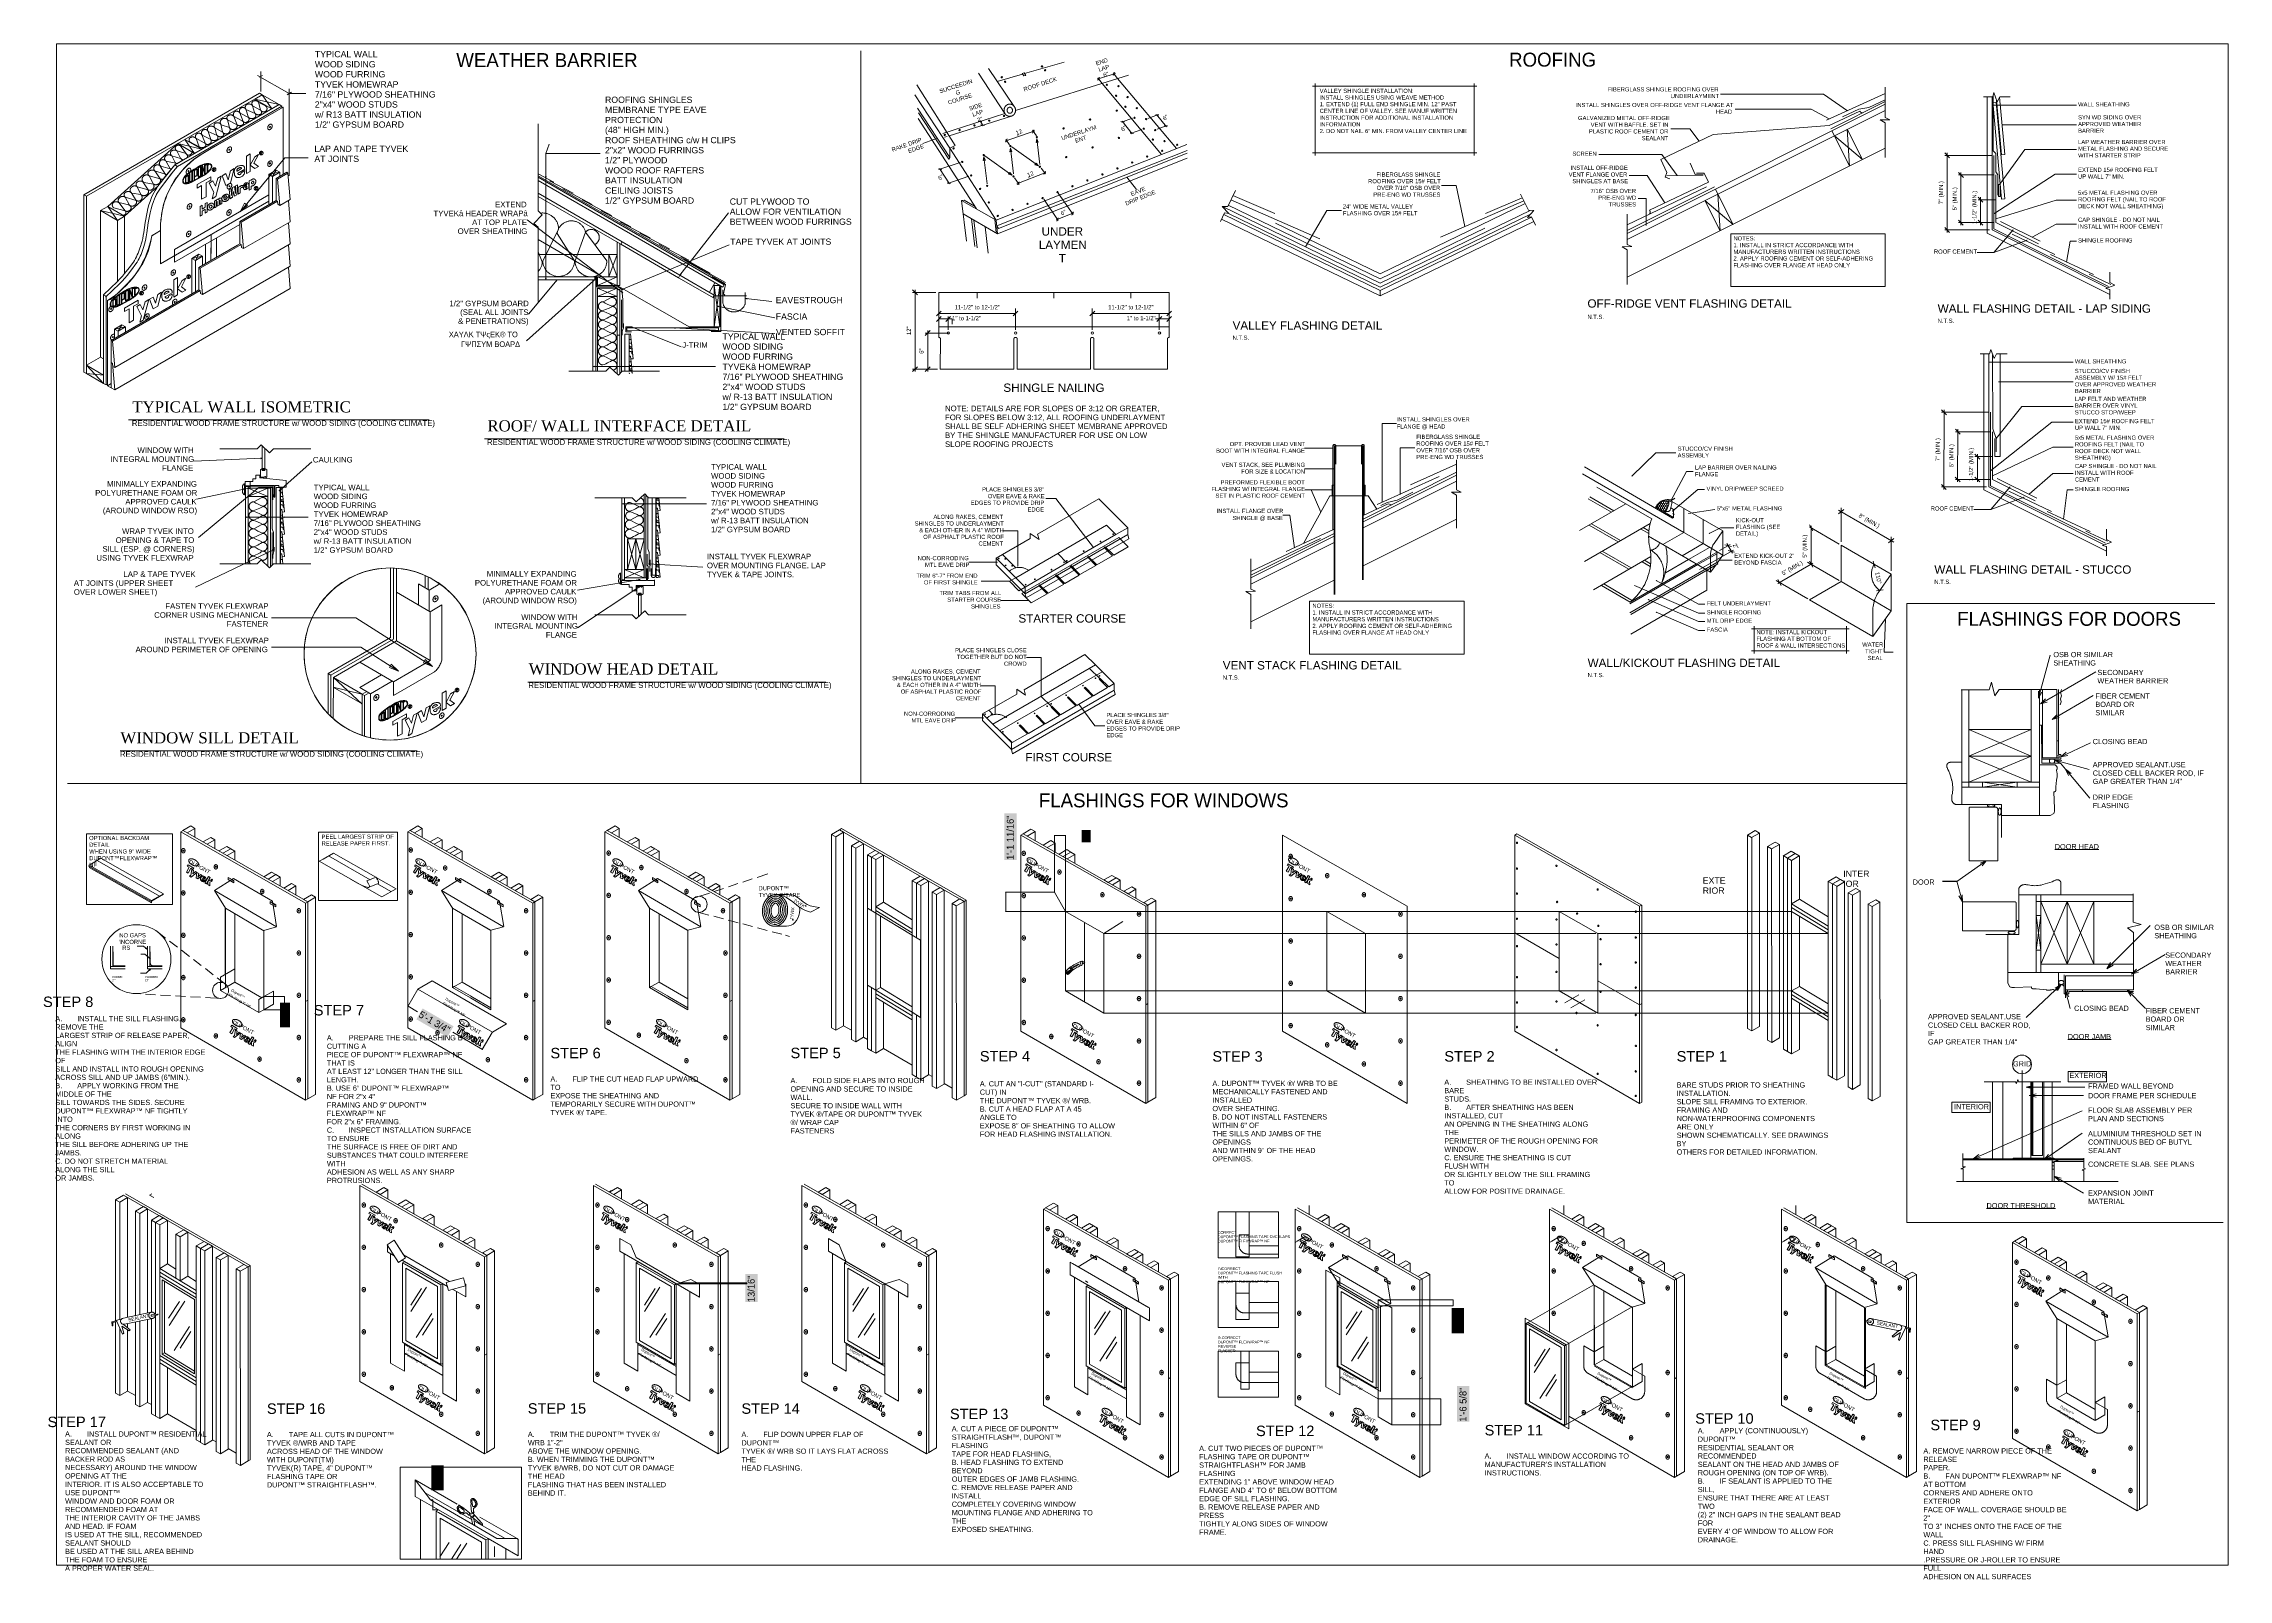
# Model space of a CAD drawing. Header units: inches. Extents: x 0 to 32.7, y -0.1 to 22.9.
import ezdxf

# ---------------------------------------------------------------- set-up
doc = ezdxf.new("R2010")
doc.units = ezdxf.units.IN
doc.header["$MEASUREMENT"] = 0
doc.layers.add('PDF_Geometry', color=7, linetype='Continuous', true_color=0x5d5d5d)
doc.layers.add('PDF_Solid Fills', color=7, linetype='Continuous', true_color=0xffffff)
doc.layers.add('PDF_Text', color=7, linetype='Continuous')
doc.styles.add('PDF Arial', font='arial.ttf')
doc.styles.add('PDF Chief Blueprint', font='Chief_Blueprint.ttf')
doc.styles.add('PDF Malgun Gothic', font='malgun.ttf')
doc.styles.add('PDF SansSerif', font='sanss___.ttf')
doc.styles.add('PDF Symbol', font='symbol.ttf')
doc.styles.add('PDF Times New Roman', font='times.ttf')

msp = doc.modelspace()

# ---------------------------------------------------------------- linework, layer by layer
at = {"layer": 'PDF_Geometry', "color": 7, "lineweight": 18}
for points in [[(0.185, 0.134), (0.185, 22.884), (32.672, 22.884), (32.672, 0.134)], [(14.629, 22.44), (14.657, 22.402), (14.687, 22.41), (14.66, 22.45)], [(1.954, 21.07), (1.995, 21.049), (3.555, 21.949), (1.995, 21.049)], [(3.262, 22.119), (3.515, 21.972), (3.154, 22.055), (3.405, 21.91)], [(3.515, 21.972), (3.407, 21.909), (3.154, 22.055)], [(14.44, 21.98), (14.442, 21.98), (14.444, 21.98), (14.445, 21.98), (14.447, 21.98), (14.449, 21.98), (14.45, 21.98), (14.45, 21.979), (14.452, 21.979), (14.454, 21.979), (14.455, 21.979), (14.457, 21.979), (14.459, 21.979), (14.46, 21.979), (14.462, 21.977), (14.464, 21.977), (14.465, 21.977), (14.467, 21.977), (14.469, 21.975), (14.47, 21.975), (14.472, 21.975), (14.474, 21.975), (14.474, 21.974), (14.475, 21.974), (14.477, 21.974), (14.477, 21.972), (14.479, 21.972), (14.48, 21.972), (14.482, 21.97), (14.484, 21.97), (14.484, 21.969), (14.485, 21.969), (14.487, 21.969), (14.487, 21.967), (14.489, 21.967), (14.49, 21.965), (14.492, 21.965), (14.492, 21.964), (14.494, 21.964), (14.495, 21.962), (14.497, 21.96), (14.499, 21.96), (14.499, 21.959), (14.5, 21.959), (14.502, 21.957), (14.502, 21.955), (14.504, 21.955), (14.505, 21.954), (14.507, 21.952), (14.509, 21.95), (14.509, 21.949), (14.51, 21.949), (14.51, 21.947), (14.512, 21.945), (14.514, 21.944), (14.515, 21.942), (14.515, 21.94), (14.517, 21.939), (14.517, 21.937), (14.519, 21.935), (14.52, 21.934), (14.52, 21.932), (14.522, 21.93), (14.522, 21.929), (14.524, 21.927), (14.524, 21.925), (14.524, 21.924), (14.525, 21.922), (14.525, 21.92), (14.527, 21.919), (14.527, 21.917), (14.527, 21.915), (14.527, 21.914), (14.529, 21.912), (14.529, 21.91), (14.529, 21.909), (14.529, 21.907), (14.53, 21.905), (14.53, 21.904), (14.53, 21.902), (14.53, 21.899), (14.53, 21.897), (14.53, 21.895), (14.53, 21.894), (14.53, 21.892), (14.532, 21.89), (14.532, 21.889), (14.532, 21.887), (14.532, 21.885), (14.53, 21.884), (14.53, 21.882), (14.53, 21.88), (14.53, 21.877), (14.53, 21.875), (14.53, 21.874), (14.53, 21.872), (14.53, 21.87), (14.529, 21.869), (14.529, 21.867), (14.529, 21.865), (14.529, 21.864), (14.527, 21.862), (14.527, 21.86), (14.527, 21.859), (14.525, 21.857), (14.525, 21.855), (14.525, 21.854), (14.524, 21.852), (14.524, 21.85), (14.522, 21.849), (14.522, 21.847), (14.522, 21.845), (14.52, 21.844), (14.519, 21.842), (14.519, 21.84), (14.517, 21.839), (14.517, 21.837), (14.515, 21.835), (14.514, 21.834), (14.514, 21.832), (14.512, 21.83), (14.51, 21.83), (14.51, 21.829), (14.509, 21.827), (14.509, 21.825), (14.507, 21.825), (14.505, 21.824), (14.504, 21.822), (14.504, 21.82), (14.502, 21.82), (14.5, 21.819), (14.499, 21.817), (14.497, 21.815), (14.495, 21.814), (14.494, 21.814), (14.492, 21.812), (14.49, 21.812), (14.49, 21.81), (14.489, 21.81), (14.487, 21.809), (14.485, 21.809), (14.484, 21.807), (14.482, 21.807), (14.482, 21.805), (14.48, 21.805), (14.479, 21.805), (14.479, 21.804), (14.477, 21.804), (14.475, 21.804), (14.474, 21.802), (14.472, 21.802), (14.47, 21.802), (14.469, 21.8), (14.467, 21.8), (14.465, 21.8), (14.464, 21.8), (14.462, 21.799), (14.46, 21.799), (14.459, 21.799), (14.457, 21.799), (14.455, 21.799), (14.454, 21.799), (14.452, 21.797), (14.45, 21.797), (14.449, 21.797), (14.447, 21.797), (14.445, 21.797), (14.444, 21.797), (14.442, 21.797), (14.44, 21.797), (14.439, 21.797), (14.437, 21.799), (14.435, 21.799), (14.434, 21.799), (14.432, 21.799), (14.43, 21.799), (14.429, 21.799), (14.427, 21.799), (14.427, 21.8), (14.425, 21.8), (14.424, 21.8), (14.422, 21.8), (14.42, 21.8), (14.42, 21.802), (14.419, 21.802), (14.417, 21.802), (14.415, 21.804), (14.414, 21.804), (14.412, 21.804), (14.41, 21.805), (14.409, 21.805), (14.407, 21.807), (14.405, 21.807), (14.404, 21.809), (14.402, 21.81), (14.4, 21.81), (14.399, 21.812), (14.397, 21.812), (14.395, 21.814), (14.394, 21.815), (14.392, 21.817), (14.39, 21.819), (14.389, 21.819), (14.389, 21.82), (14.387, 21.82), (14.385, 21.822), (14.385, 21.824), (14.384, 21.824), (14.382, 21.825), (14.382, 21.827), (14.38, 21.827), (14.38, 21.829), (14.379, 21.83), (14.377, 21.832), (14.375, 21.834), (14.375, 21.835), (14.374, 21.837), (14.374, 21.839), (14.372, 21.84), (14.37, 21.842), (14.37, 21.844), (14.369, 21.845), (14.369, 21.847), (14.367, 21.849), (14.367, 21.85), (14.365, 21.852), (14.365, 21.854), (14.365, 21.855), (14.364, 21.857), (14.364, 21.859), (14.364, 21.86), (14.362, 21.862), (14.362, 21.864), (14.362, 21.865), (14.36, 21.867), (14.36, 21.869), (14.36, 21.87), (14.36, 21.872), (14.36, 21.874), (14.359, 21.875), (14.359, 21.877), (14.359, 21.88), (14.359, 21.882), (14.359, 21.884), (14.359, 21.885), (14.359, 21.887), (14.359, 21.889), (14.359, 21.89), (14.359, 21.892), (14.359, 21.894), (14.359, 21.895), (14.359, 21.897), (14.359, 21.899), (14.359, 21.902), (14.359, 21.904), (14.36, 21.905), (14.36, 21.907), (14.36, 21.909), (14.36, 21.91), (14.36, 21.912), (14.362, 21.914), (14.362, 21.915), (14.362, 21.917), (14.364, 21.919), (14.364, 21.92), (14.364, 21.922), (14.365, 21.924), (14.365, 21.925), (14.365, 21.927), (14.367, 21.929), (14.367, 21.93), (14.369, 21.932), (14.37, 21.934), (14.37, 21.935), (14.372, 21.937), (14.372, 21.939), (14.374, 21.94), (14.374, 21.942), (14.375, 21.942), (14.375, 21.944), (14.377, 21.945), (14.377, 21.947), (14.379, 21.947), (14.38, 21.949), (14.38, 21.95), (14.382, 21.95), (14.382, 21.952), (14.384, 21.954), (14.385, 21.954), (14.385, 21.955), (14.387, 21.957), (14.389, 21.959), (14.39, 21.959), (14.39, 21.96), (14.392, 21.96), (14.394, 21.962), (14.395, 21.964), (14.397, 21.964), (14.397, 21.965), (14.399, 21.965), (14.4, 21.967), (14.402, 21.969), (14.404, 21.969), (14.405, 21.97), (14.407, 21.97), (14.409, 21.972), (14.41, 21.972), (14.412, 21.974), (14.414, 21.974), (14.415, 21.974), (14.415, 21.975), (14.417, 21.975), (14.419, 21.975), (14.42, 21.975), (14.42, 21.977), (14.422, 21.977), (14.424, 21.977), (14.425, 21.977), (14.427, 21.979), (14.429, 21.979), (14.43, 21.979), (14.432, 21.979), (14.434, 21.979), (14.435, 21.979), (14.437, 21.979), (14.439, 21.979), (14.439, 21.98)], [(14.444, 21.934), (14.445, 21.934), (14.447, 21.934), (14.449, 21.934), (14.45, 21.934), (14.452, 21.934), (14.454, 21.934), (14.454, 21.932), (14.455, 21.932), (14.457, 21.932), (14.459, 21.932), (14.459, 21.93), (14.46, 21.93), (14.462, 21.93), (14.462, 21.929), (14.464, 21.929), (14.465, 21.929), (14.465, 21.927), (14.467, 21.927), (14.467, 21.925), (14.469, 21.925), (14.47, 21.924), (14.47, 21.922), (14.472, 21.922), (14.474, 21.92), (14.475, 21.919), (14.475, 21.917), (14.477, 21.917), (14.477, 21.915), (14.479, 21.914), (14.479, 21.912), (14.48, 21.91), (14.48, 21.909), (14.482, 21.907), (14.482, 21.905), (14.482, 21.904), (14.484, 21.902), (14.484, 21.9), (14.484, 21.899), (14.484, 21.897), (14.485, 21.895), (14.485, 21.894), (14.485, 21.892), (14.485, 21.89), (14.485, 21.889), (14.485, 21.887), (14.485, 21.885), (14.485, 21.884), (14.485, 21.882), (14.485, 21.88), (14.484, 21.879), (14.484, 21.877), (14.484, 21.875), (14.484, 21.874), (14.482, 21.872), (14.482, 21.87), (14.482, 21.869), (14.48, 21.869), (14.48, 21.867), (14.48, 21.865), (14.479, 21.864), (14.479, 21.862), (14.477, 21.862), (14.477, 21.86), (14.475, 21.859), (14.474, 21.857), (14.474, 21.855), (14.472, 21.855), (14.472, 21.854), (14.47, 21.854), (14.47, 21.852), (14.469, 21.852), (14.469, 21.85), (14.467, 21.85), (14.465, 21.85), (14.465, 21.849), (14.464, 21.849), (14.464, 21.847), (14.462, 21.847), (14.46, 21.847), (14.459, 21.845), (14.457, 21.845), (14.455, 21.845), (14.455, 21.844), (14.454, 21.844), (14.452, 21.844), (14.45, 21.844), (14.449, 21.844), (14.447, 21.844), (14.445, 21.844), (14.444, 21.844), (14.442, 21.844), (14.44, 21.844), (14.439, 21.844), (14.437, 21.844), (14.435, 21.844), (14.435, 21.845), (14.434, 21.845), (14.432, 21.845), (14.43, 21.845), (14.43, 21.847), (14.429, 21.847), (14.427, 21.847), (14.427, 21.849), (14.425, 21.849), (14.424, 21.85), (14.422, 21.85), (14.422, 21.852), (14.42, 21.852), (14.42, 21.854), (14.419, 21.854), (14.419, 21.855), (14.417, 21.855), (14.417, 21.857), (14.415, 21.857), (14.415, 21.859), (14.414, 21.859), (14.414, 21.86), (14.412, 21.862), (14.412, 21.864), (14.41, 21.864), (14.41, 21.865), (14.41, 21.867), (14.409, 21.867), (14.409, 21.869), (14.409, 21.87), (14.407, 21.87), (14.407, 21.872), (14.407, 21.874), (14.407, 21.875), (14.405, 21.877), (14.405, 21.879), (14.405, 21.88), (14.405, 21.882), (14.405, 21.884), (14.405, 21.885), (14.404, 21.887), (14.404, 21.889), (14.404, 21.89), (14.404, 21.892), (14.405, 21.892), (14.405, 21.894), (14.405, 21.895), (14.405, 21.897), (14.405, 21.899), (14.405, 21.9), (14.405, 21.902), (14.407, 21.904), (14.407, 21.905), (14.407, 21.907), (14.409, 21.907), (14.409, 21.909), (14.409, 21.91), (14.41, 21.912), (14.41, 21.914), (14.412, 21.914), (14.412, 21.915), (14.412, 21.917), (14.414, 21.917), (14.414, 21.919), (14.415, 21.919), (14.415, 21.92), (14.417, 21.922), (14.419, 21.924), (14.42, 21.924), (14.42, 21.925), (14.422, 21.925), (14.422, 21.927), (14.424, 21.927), (14.424, 21.929), (14.425, 21.929), (14.427, 21.929), (14.427, 21.93), (14.429, 21.93), (14.43, 21.93), (14.43, 21.932), (14.432, 21.932), (14.434, 21.932), (14.435, 21.932), (14.435, 21.934), (14.437, 21.934), (14.439, 21.934), (14.44, 21.934), (14.442, 21.934)], [(3.264, 21.827), (3.139, 21.754)], [(3.414, 21.66), (3.414, 21.662), (3.414, 21.664), (3.412, 21.664), (3.412, 21.665), (3.412, 21.667), (3.412, 21.669), (3.41, 21.669), (3.41, 21.67), (3.409, 21.672), (3.409, 21.674), (3.407, 21.674), (3.407, 21.675), (3.405, 21.675), (3.405, 21.677), (3.404, 21.677), (3.404, 21.679), (3.402, 21.679), (3.4, 21.679), (3.399, 21.68), (3.397, 21.68), (3.395, 21.68), (3.394, 21.68), (3.392, 21.68), (3.39, 21.68), (3.389, 21.68), (3.387, 21.68), (3.385, 21.68), (3.384, 21.68), (3.384, 21.679), (3.382, 21.679), (3.38, 21.679), (3.379, 21.677), (3.375, 21.675), (3.372, 21.674), (3.37, 21.672), (3.367, 21.67), (3.365, 21.669), (3.364, 21.665), (3.36, 21.664), (3.359, 21.662), (3.357, 21.659), (3.355, 21.657), (3.354, 21.654), (3.352, 21.652), (3.35, 21.649), (3.349, 21.645), (3.349, 21.642), (3.347, 21.64), (3.347, 21.637), (3.345, 21.634), (3.345, 21.63), (3.345, 21.627), (3.345, 21.625), (3.345, 21.622), (3.345, 21.619), (3.345, 21.617), (3.345, 21.615), (3.345, 21.614), (3.347, 21.612), (3.347, 21.61), (3.349, 21.609), (3.349, 21.607), (3.35, 21.605), (3.352, 21.604), (3.354, 21.602), (3.355, 21.6), (3.357, 21.6), (3.357, 21.599), (3.359, 21.599), (3.36, 21.599), (3.36, 21.597), (3.362, 21.597), (3.364, 21.597), (3.365, 21.597), (3.367, 21.597), (3.369, 21.597), (3.37, 21.597), (3.372, 21.597), (3.374, 21.597), (3.375, 21.599), (3.377, 21.599), (3.379, 21.6), (3.382, 21.6), (3.384, 21.602), (3.387, 21.604), (3.389, 21.605), (3.392, 21.609), (3.394, 21.61), (3.397, 21.612), (3.399, 21.615), (3.4, 21.617), (3.402, 21.619), (3.404, 21.622), (3.405, 21.625), (3.407, 21.627), (3.409, 21.63), (3.409, 21.634), (3.41, 21.635), (3.412, 21.639), (3.412, 21.642), (3.412, 21.645), (3.414, 21.649), (3.414, 21.652), (3.414, 21.654), (3.414, 21.657)], [(3.387, 21.644), (3.385, 21.644), (3.385, 21.645), (3.385, 21.647), (3.384, 21.647), (3.382, 21.647), (3.38, 21.647), (3.379, 21.645), (3.377, 21.645), (3.377, 21.644), (3.375, 21.644), (3.375, 21.642), (3.374, 21.642), (3.374, 21.64), (3.374, 21.639), (3.374, 21.637), (3.372, 21.637), (3.372, 21.635), (3.372, 21.634), (3.374, 21.634), (3.374, 21.632), (3.375, 21.63), (3.377, 21.63), (3.379, 21.63), (3.38, 21.63), (3.38, 21.632), (3.382, 21.632), (3.384, 21.634), (3.384, 21.635), (3.385, 21.635), (3.385, 21.637), (3.385, 21.639), (3.387, 21.64), (3.387, 21.642)], [(2.107, 21.452), (1.999, 21.389), (2.252, 21.244), (2.36, 21.305)], [(2.36, 21.305), (2.252, 21.242)], [(2.804, 21.32), (2.804, 21.322), (2.804, 21.324), (2.804, 21.325), (2.802, 21.325), (2.802, 21.327), (2.802, 21.329), (2.8, 21.329), (2.8, 21.33), (2.799, 21.332), (2.799, 21.334), (2.797, 21.334), (2.797, 21.335), (2.795, 21.335), (2.795, 21.337), (2.794, 21.337), (2.792, 21.337), (2.792, 21.339), (2.79, 21.339), (2.789, 21.339), (2.787, 21.339), (2.787, 21.34), (2.785, 21.34), (2.784, 21.34), (2.782, 21.34), (2.78, 21.34), (2.779, 21.34), (2.777, 21.34), (2.777, 21.339), (2.775, 21.339), (2.774, 21.339), (2.772, 21.337), (2.769, 21.335), (2.765, 21.334), (2.764, 21.332), (2.76, 21.33), (2.759, 21.329), (2.755, 21.327), (2.754, 21.325), (2.752, 21.324), (2.75, 21.32), (2.747, 21.319), (2.745, 21.315), (2.744, 21.314), (2.742, 21.31), (2.742, 21.307), (2.74, 21.305), (2.739, 21.302), (2.739, 21.299), (2.737, 21.295), (2.737, 21.292), (2.737, 21.29), (2.735, 21.287), (2.735, 21.284), (2.735, 21.28), (2.737, 21.277), (2.737, 21.275), (2.737, 21.274), (2.737, 21.272), (2.737, 21.27), (2.739, 21.269), (2.739, 21.267), (2.74, 21.265), (2.742, 21.264), (2.744, 21.262), (2.745, 21.26), (2.747, 21.259), (2.749, 21.259), (2.75, 21.257), (2.752, 21.257), (2.754, 21.257), (2.755, 21.255), (2.757, 21.255), (2.759, 21.255), (2.76, 21.255), (2.762, 21.255), (2.764, 21.257), (2.765, 21.257), (2.767, 21.257), (2.769, 21.259), (2.772, 21.26), (2.775, 21.262), (2.777, 21.264), (2.78, 21.265), (2.782, 21.267), (2.785, 21.269), (2.787, 21.272), (2.789, 21.274), (2.79, 21.275), (2.794, 21.279), (2.795, 21.28), (2.797, 21.284), (2.797, 21.287), (2.799, 21.289), (2.8, 21.292), (2.802, 21.295), (2.802, 21.299), (2.804, 21.3), (2.804, 21.304), (2.804, 21.307), (2.804, 21.31), (2.804, 21.314), (2.804, 21.317)], [(2.777, 21.302), (2.777, 21.304), (2.775, 21.304), (2.775, 21.305), (2.774, 21.305), (2.772, 21.305), (2.77, 21.305), (2.769, 21.305), (2.769, 21.304), (2.767, 21.304), (2.767, 21.302), (2.765, 21.302), (2.765, 21.3), (2.764, 21.299), (2.764, 21.297), (2.764, 21.295), (2.764, 21.294), (2.764, 21.292), (2.764, 21.29), (2.765, 21.29), (2.767, 21.29), (2.767, 21.289), (2.769, 21.289), (2.77, 21.289), (2.77, 21.29), (2.772, 21.29), (2.772, 21.292), (2.774, 21.292), (2.775, 21.294), (2.775, 21.295), (2.777, 21.297), (2.777, 21.299), (2.777, 21.3)], [(1.954, 21.07), (1.995, 21.049)], [(2.109, 21.16), (1.984, 21.087)], [(2.139, 21.177), (2.014, 21.105)], [(2.194, 21.002), (2.194, 21.004), (2.194, 21.005), (2.194, 21.007), (2.192, 21.009), (2.192, 21.01), (2.19, 21.012), (2.19, 21.014), (2.189, 21.014), (2.189, 21.015), (2.187, 21.015), (2.187, 21.017), (2.185, 21.017), (2.185, 21.019), (2.184, 21.019), (2.182, 21.02), (2.18, 21.02), (2.179, 21.02), (2.177, 21.022), (2.175, 21.022), (2.174, 21.022), (2.172, 21.022), (2.17, 21.022), (2.169, 21.022), (2.169, 21.02), (2.167, 21.02), (2.165, 21.02), (2.164, 21.02), (2.162, 21.019), (2.159, 21.017), (2.157, 21.015), (2.154, 21.014), (2.152, 21.012), (2.149, 21.01), (2.147, 21.009), (2.144, 21.007), (2.142, 21.004), (2.14, 21.002), (2.139, 21), (2.137, 20.997), (2.135, 20.995), (2.134, 20.992), (2.132, 20.989), (2.13, 20.987), (2.129, 20.984), (2.129, 20.98), (2.127, 20.977), (2.127, 20.974), (2.127, 20.972), (2.127, 20.969), (2.127, 20.965), (2.127, 20.962), (2.127, 20.959), (2.127, 20.957), (2.127, 20.955), (2.127, 20.954), (2.127, 20.952), (2.129, 20.95), (2.129, 20.949), (2.13, 20.949), (2.13, 20.947), (2.132, 20.945), (2.132, 20.944), (2.134, 20.944), (2.135, 20.942), (2.137, 20.94), (2.139, 20.94), (2.14, 20.939), (2.142, 20.939), (2.144, 20.939), (2.144, 20.937), (2.145, 20.937), (2.147, 20.937), (2.149, 20.937), (2.15, 20.937), (2.152, 20.937), (2.154, 20.937), (2.154, 20.939), (2.155, 20.939), (2.157, 20.939), (2.159, 20.94), (2.16, 20.94), (2.162, 20.942), (2.165, 20.944), (2.169, 20.945), (2.17, 20.947), (2.174, 20.949), (2.175, 20.95), (2.177, 20.954), (2.18, 20.955), (2.182, 20.957), (2.184, 20.96), (2.185, 20.962), (2.187, 20.965), (2.189, 20.969), (2.189, 20.97), (2.19, 20.974), (2.192, 20.977), (2.192, 20.98), (2.194, 20.982), (2.194, 20.985), (2.194, 20.989), (2.194, 20.992), (2.195, 20.995), (2.194, 20.999)], [(2.167, 20.984), (2.167, 20.985), (2.167, 20.987), (2.165, 20.987), (2.164, 20.987), (2.162, 20.987), (2.16, 20.987), (2.159, 20.985), (2.157, 20.985), (2.157, 20.984), (2.155, 20.982), (2.155, 20.98), (2.154, 20.98), (2.154, 20.979), (2.154, 20.977), (2.154, 20.975), (2.154, 20.974), (2.155, 20.974), (2.155, 20.972), (2.157, 20.972), (2.157, 20.97), (2.159, 20.97), (2.16, 20.97), (2.16, 20.972), (2.162, 20.972), (2.164, 20.974), (2.165, 20.974), (2.165, 20.975), (2.165, 20.977), (2.167, 20.977), (2.167, 20.979), (2.167, 20.98), (2.167, 20.982)], [(3.414, 21.112), (3.414, 21.114), (3.414, 21.115), (3.412, 21.115), (3.412, 21.117), (3.412, 21.119), (3.412, 21.12), (3.41, 21.12), (3.41, 21.122), (3.409, 21.124), (3.409, 21.125), (3.407, 21.125), (3.407, 21.127), (3.405, 21.127), (3.405, 21.129), (3.404, 21.129), (3.404, 21.13), (3.402, 21.13), (3.4, 21.13), (3.399, 21.132), (3.397, 21.132), (3.395, 21.132), (3.394, 21.132), (3.392, 21.132), (3.39, 21.132), (3.389, 21.132), (3.387, 21.132), (3.385, 21.132), (3.384, 21.132), (3.384, 21.13), (3.382, 21.13), (3.38, 21.13), (3.379, 21.129), (3.375, 21.127), (3.372, 21.125), (3.37, 21.124), (3.367, 21.122), (3.365, 21.12), (3.364, 21.117), (3.36, 21.115), (3.359, 21.114), (3.357, 21.11), (3.355, 21.109), (3.354, 21.105), (3.352, 21.104), (3.35, 21.1), (3.349, 21.097), (3.349, 21.094), (3.347, 21.092), (3.347, 21.089), (3.345, 21.085), (3.345, 21.082), (3.345, 21.079), (3.345, 21.075), (3.345, 21.074), (3.345, 21.07), (3.345, 21.069), (3.345, 21.067), (3.345, 21.065), (3.347, 21.064), (3.347, 21.062), (3.347, 21.06), (3.349, 21.06), (3.349, 21.059), (3.35, 21.057), (3.352, 21.055), (3.354, 21.054), (3.355, 21.052), (3.357, 21.052), (3.357, 21.05), (3.359, 21.05), (3.36, 21.05), (3.36, 21.049), (3.362, 21.049), (3.364, 21.049), (3.365, 21.049), (3.367, 21.049), (3.369, 21.049), (3.37, 21.049), (3.372, 21.049), (3.374, 21.049), (3.375, 21.05), (3.377, 21.05), (3.379, 21.052), (3.382, 21.052), (3.384, 21.054), (3.387, 21.055), (3.389, 21.057), (3.392, 21.06), (3.394, 21.062), (3.397, 21.064), (3.399, 21.067), (3.4, 21.069), (3.402, 21.07), (3.404, 21.074), (3.405, 21.077), (3.407, 21.079), (3.409, 21.082), (3.409, 21.085), (3.41, 21.087), (3.412, 21.09), (3.412, 21.094), (3.412, 21.097), (3.414, 21.1), (3.414, 21.104), (3.414, 21.105), (3.414, 21.109)], [(3.525, 20.964), (3.364, 20.932), (3.472, 20.994), (3.525, 20.964), (3.417, 20.9)], [(3.387, 21.095), (3.385, 21.095), (3.385, 21.097), (3.384, 21.099), (3.382, 21.099), (3.38, 21.099), (3.379, 21.097), (3.377, 21.097), (3.377, 21.095), (3.375, 21.095), (3.375, 21.094), (3.374, 21.094), (3.374, 21.092), (3.374, 21.09), (3.374, 21.089), (3.372, 21.089), (3.372, 21.087), (3.372, 21.085), (3.374, 21.085), (3.374, 21.084), (3.374, 21.082), (3.375, 21.082), (3.377, 21.082), (3.379, 21.082), (3.38, 21.082), (3.38, 21.084), (3.382, 21.084), (3.384, 21.085), (3.384, 21.087), (3.385, 21.087), (3.385, 21.089), (3.385, 21.09), (3.387, 21.092), (3.387, 21.094)], [(3.525, 20.465), (3.494, 20.482), (3.49, 20.527), (3.472, 20.537), (3.472, 20.87), (3.472, 20.537), (3.49, 20.527), (3.494, 20.482), (3.525, 20.465), (3.49, 20.86), (3.472, 20.87), (3.629, 20.962), (3.647, 20.95), (3.629, 20.962), (3.472, 20.87), (3.49, 20.86)], [(3.682, 20.555), (3.647, 20.95), (3.49, 20.86), (3.647, 20.95), (3.682, 20.555), (3.525, 20.465)], [(14.047, 21.137), (14.059, 21.19), (14.08, 21.14)], [(14.425, 20.934), (14.445, 20.96), (14.479, 20.917)], [(2.807, 20.775), (2.807, 20.777), (2.807, 20.779), (2.805, 20.779), (2.805, 20.78), (2.805, 20.782), (2.804, 20.784), (2.804, 20.785), (2.802, 20.785), (2.802, 20.787), (2.8, 20.789), (2.799, 20.79), (2.797, 20.792), (2.795, 20.792), (2.794, 20.794), (2.792, 20.794), (2.79, 20.794), (2.789, 20.795), (2.787, 20.795), (2.785, 20.795), (2.784, 20.795), (2.782, 20.795), (2.78, 20.795), (2.78, 20.794), (2.779, 20.794), (2.777, 20.794), (2.775, 20.794), (2.775, 20.792), (2.774, 20.792), (2.772, 20.79), (2.769, 20.789), (2.765, 20.787), (2.764, 20.785), (2.76, 20.784), (2.759, 20.782), (2.757, 20.78), (2.754, 20.779), (2.752, 20.775), (2.75, 20.774), (2.749, 20.77), (2.747, 20.769), (2.745, 20.765), (2.744, 20.762), (2.744, 20.76), (2.742, 20.757), (2.74, 20.754), (2.74, 20.75), (2.74, 20.747), (2.739, 20.745), (2.739, 20.742), (2.739, 20.739), (2.739, 20.735), (2.739, 20.732), (2.739, 20.73), (2.739, 20.729), (2.74, 20.729), (2.74, 20.727), (2.74, 20.725), (2.74, 20.724), (2.742, 20.722), (2.742, 20.72), (2.744, 20.72), (2.744, 20.719), (2.745, 20.719), (2.745, 20.717), (2.747, 20.717), (2.747, 20.715), (2.749, 20.715), (2.749, 20.714), (2.75, 20.714), (2.752, 20.714), (2.752, 20.712), (2.754, 20.712), (2.755, 20.712), (2.757, 20.712), (2.757, 20.71), (2.759, 20.71), (2.76, 20.71), (2.762, 20.71), (2.764, 20.71), (2.765, 20.71), (2.765, 20.712), (2.767, 20.712), (2.769, 20.712), (2.77, 20.712), (2.772, 20.714), (2.775, 20.715), (2.777, 20.717), (2.78, 20.719), (2.782, 20.72), (2.785, 20.722), (2.787, 20.724), (2.79, 20.727), (2.792, 20.729), (2.794, 20.73), (2.795, 20.734), (2.797, 20.735), (2.799, 20.739), (2.8, 20.742), (2.802, 20.744), (2.804, 20.747), (2.804, 20.75), (2.805, 20.754), (2.805, 20.755), (2.807, 20.759), (2.807, 20.762), (2.807, 20.765), (2.807, 20.769), (2.807, 20.772)], [(2.78, 20.757), (2.78, 20.759), (2.779, 20.759), (2.779, 20.76), (2.777, 20.76), (2.775, 20.76), (2.774, 20.76), (2.772, 20.76), (2.772, 20.759), (2.77, 20.759), (2.769, 20.757), (2.769, 20.755), (2.767, 20.755), (2.767, 20.754), (2.767, 20.752), (2.767, 20.75), (2.767, 20.749), (2.767, 20.747), (2.767, 20.745), (2.769, 20.745), (2.769, 20.744), (2.77, 20.744), (2.772, 20.744), (2.772, 20.745), (2.774, 20.745), (2.775, 20.745), (2.775, 20.747), (2.777, 20.747), (2.777, 20.749), (2.779, 20.749), (2.779, 20.75), (2.779, 20.752), (2.78, 20.752), (2.78, 20.754), (2.78, 20.755)], [(29.26, 20.779), (29.26, 20.599), (29.235, 20.599), (29.235, 20.779)], [(2.209, 20.472), (2.209, 20.474), (2.209, 20.475), (2.209, 20.477), (2.207, 20.479), (2.207, 20.48), (2.205, 20.48), (2.205, 20.482), (2.205, 20.484), (2.204, 20.484), (2.204, 20.485), (2.202, 20.487), (2.2, 20.487), (2.2, 20.489), (2.199, 20.489), (2.197, 20.489), (2.197, 20.49), (2.195, 20.49), (2.194, 20.49), (2.192, 20.492), (2.19, 20.492), (2.189, 20.492), (2.187, 20.492), (2.185, 20.492), (2.184, 20.492), (2.182, 20.492), (2.18, 20.49), (2.179, 20.49), (2.177, 20.489), (2.174, 20.487), (2.17, 20.487), (2.169, 20.485), (2.165, 20.484), (2.164, 20.48), (2.16, 20.479), (2.159, 20.477), (2.157, 20.475), (2.154, 20.472), (2.152, 20.47), (2.15, 20.467), (2.149, 20.465), (2.147, 20.462), (2.147, 20.459), (2.145, 20.457), (2.144, 20.454), (2.144, 20.45), (2.142, 20.447), (2.142, 20.445), (2.142, 20.442), (2.14, 20.439), (2.14, 20.435), (2.14, 20.432), (2.14, 20.429), (2.142, 20.429), (2.142, 20.427), (2.142, 20.425), (2.142, 20.424), (2.142, 20.422), (2.144, 20.42), (2.144, 20.419), (2.145, 20.417), (2.147, 20.415), (2.149, 20.414), (2.15, 20.412), (2.152, 20.412), (2.152, 20.41), (2.154, 20.41), (2.155, 20.409), (2.157, 20.409), (2.159, 20.409), (2.16, 20.409), (2.162, 20.407), (2.164, 20.407), (2.165, 20.407), (2.167, 20.409), (2.169, 20.409), (2.17, 20.409), (2.172, 20.409), (2.172, 20.41), (2.174, 20.41), (2.177, 20.412), (2.18, 20.414), (2.182, 20.415), (2.185, 20.417), (2.187, 20.419), (2.19, 20.42), (2.192, 20.424), (2.194, 20.425), (2.195, 20.429), (2.199, 20.43), (2.2, 20.434), (2.202, 20.435), (2.202, 20.439), (2.204, 20.442), (2.205, 20.444), (2.207, 20.447), (2.207, 20.45), (2.207, 20.454), (2.209, 20.457), (2.209, 20.459), (2.209, 20.462), (2.209, 20.465), (2.209, 20.469)], [(2.182, 20.454), (2.182, 20.455), (2.182, 20.457), (2.18, 20.457), (2.179, 20.457), (2.179, 20.459), (2.177, 20.459), (2.177, 20.457), (2.175, 20.457), (2.174, 20.457), (2.174, 20.455), (2.172, 20.455), (2.172, 20.454), (2.17, 20.454), (2.17, 20.452), (2.169, 20.45), (2.169, 20.449), (2.169, 20.447), (2.169, 20.445), (2.169, 20.444), (2.17, 20.442), (2.172, 20.442), (2.172, 20.44), (2.174, 20.44), (2.174, 20.442), (2.175, 20.442), (2.177, 20.442), (2.177, 20.444), (2.179, 20.444), (2.179, 20.445), (2.18, 20.445), (2.18, 20.447), (2.18, 20.449), (2.182, 20.449), (2.182, 20.45), (2.182, 20.452)], [(2.8, 20.382), (2.8, 20.384), (2.8, 20.385), (2.8, 20.387), (2.799, 20.387), (2.799, 20.389), (2.799, 20.39), (2.797, 20.392), (2.795, 20.394), (2.795, 20.395), (2.794, 20.395), (2.794, 20.397), (2.792, 20.397), (2.792, 20.399), (2.79, 20.399), (2.789, 20.399), (2.789, 20.4), (2.787, 20.4), (2.785, 20.4), (2.784, 20.4), (2.784, 20.402), (2.782, 20.402), (2.78, 20.402), (2.779, 20.402), (2.777, 20.402), (2.775, 20.402), (2.775, 20.4), (2.774, 20.4), (2.772, 20.4), (2.77, 20.4), (2.77, 20.399), (2.769, 20.399), (2.765, 20.397), (2.762, 20.395), (2.76, 20.394), (2.757, 20.392), (2.755, 20.39), (2.752, 20.389), (2.75, 20.387), (2.749, 20.384), (2.747, 20.382), (2.744, 20.38), (2.742, 20.377), (2.74, 20.374), (2.739, 20.372), (2.739, 20.369), (2.737, 20.365), (2.735, 20.364), (2.735, 20.36), (2.734, 20.357), (2.734, 20.354), (2.734, 20.352), (2.732, 20.349), (2.732, 20.345), (2.732, 20.342), (2.734, 20.339), (2.734, 20.337), (2.734, 20.335), (2.734, 20.334), (2.734, 20.332), (2.735, 20.33), (2.735, 20.329), (2.737, 20.327), (2.737, 20.325), (2.739, 20.325), (2.739, 20.324), (2.74, 20.324), (2.74, 20.322), (2.742, 20.322), (2.744, 20.32), (2.745, 20.32), (2.747, 20.319), (2.749, 20.319), (2.75, 20.317), (2.752, 20.317), (2.754, 20.317), (2.755, 20.317), (2.757, 20.317), (2.759, 20.317), (2.76, 20.317), (2.76, 20.319), (2.762, 20.319), (2.764, 20.319), (2.765, 20.32), (2.769, 20.322), (2.772, 20.324), (2.774, 20.325), (2.777, 20.327), (2.779, 20.329), (2.782, 20.33), (2.784, 20.332), (2.785, 20.335), (2.787, 20.337), (2.79, 20.34), (2.792, 20.342), (2.794, 20.345), (2.794, 20.349), (2.795, 20.35), (2.797, 20.354), (2.799, 20.357), (2.799, 20.36), (2.8, 20.362), (2.8, 20.365), (2.8, 20.369), (2.8, 20.372), (2.8, 20.375), (2.8, 20.379)], [(2.774, 20.364), (2.774, 20.365), (2.772, 20.365), (2.772, 20.367), (2.77, 20.367), (2.769, 20.367), (2.767, 20.367), (2.765, 20.365), (2.764, 20.365), (2.764, 20.364), (2.762, 20.364), (2.762, 20.362), (2.762, 20.36), (2.76, 20.36), (2.76, 20.359), (2.76, 20.357), (2.76, 20.355), (2.76, 20.354), (2.76, 20.352), (2.762, 20.352), (2.762, 20.35), (2.764, 20.35), (2.765, 20.35), (2.767, 20.35), (2.767, 20.352), (2.769, 20.352), (2.77, 20.354), (2.772, 20.355), (2.772, 20.357), (2.774, 20.357), (2.774, 20.359), (2.774, 20.36), (2.774, 20.362)], [(2.949, 20.214), (2.93, 20.225), (3.472, 20.537), (2.93, 20.225), (2.949, 20.214), (3.49, 20.527), (2.949, 20.214), (2.985, 19.819)], [(3.682, 20.222), (2.985, 19.819), (3.682, 20.222), (3.654, 20.539)], [(2.197, 20.06), (2.197, 20.062), (2.197, 20.064), (2.197, 20.065), (2.197, 20.067), (2.195, 20.067), (2.195, 20.069), (2.195, 20.07), (2.194, 20.072), (2.192, 20.074), (2.192, 20.075), (2.19, 20.075), (2.189, 20.077), (2.187, 20.079), (2.185, 20.079), (2.184, 20.08), (2.182, 20.08), (2.18, 20.08), (2.179, 20.08), (2.177, 20.08), (2.177, 20.082), (2.175, 20.082), (2.175, 20.08), (2.174, 20.08), (2.172, 20.08), (2.17, 20.08), (2.169, 20.08), (2.167, 20.079), (2.165, 20.079), (2.162, 20.077), (2.159, 20.075), (2.157, 20.074), (2.154, 20.072), (2.152, 20.07), (2.149, 20.069), (2.147, 20.067), (2.145, 20.064), (2.144, 20.062), (2.14, 20.059), (2.139, 20.057), (2.137, 20.054), (2.135, 20.052), (2.135, 20.049), (2.134, 20.045), (2.132, 20.044), (2.132, 20.04), (2.13, 20.037), (2.13, 20.034), (2.13, 20.03), (2.13, 20.027), (2.129, 20.025), (2.129, 20.022), (2.13, 20.019), (2.13, 20.017), (2.13, 20.015), (2.13, 20.014), (2.13, 20.012), (2.132, 20.01), (2.132, 20.009), (2.134, 20.007), (2.134, 20.005), (2.135, 20.005), (2.135, 20.004), (2.137, 20.004), (2.137, 20.002), (2.139, 20.002), (2.139, 20), (2.14, 20), (2.142, 19.999), (2.144, 19.999), (2.145, 19.999), (2.147, 19.997), (2.149, 19.997), (2.15, 19.997), (2.152, 19.997), (2.154, 19.997), (2.155, 19.997), (2.157, 19.997), (2.159, 19.999), (2.16, 19.999), (2.162, 19.999), (2.164, 20), (2.165, 20.002), (2.169, 20.002), (2.17, 20.004), (2.174, 20.007), (2.175, 20.009), (2.179, 20.01), (2.18, 20.012), (2.182, 20.015), (2.185, 20.017), (2.187, 20.02), (2.189, 20.022), (2.19, 20.025), (2.192, 20.027), (2.192, 20.03), (2.194, 20.034), (2.195, 20.037), (2.195, 20.039), (2.197, 20.042), (2.197, 20.045), (2.197, 20.049), (2.197, 20.052), (2.197, 20.055), (2.197, 20.057)], [(2.17, 20.044), (2.17, 20.045), (2.169, 20.045), (2.169, 20.047), (2.167, 20.047), (2.165, 20.047), (2.164, 20.047), (2.164, 20.045), (2.162, 20.045), (2.16, 20.045), (2.16, 20.044), (2.159, 20.042), (2.159, 20.04), (2.157, 20.04), (2.157, 20.039), (2.157, 20.037), (2.157, 20.035), (2.157, 20.034), (2.157, 20.032), (2.159, 20.032), (2.159, 20.03), (2.16, 20.03), (2.162, 20.03), (2.164, 20.03), (2.164, 20.032), (2.165, 20.032), (2.167, 20.032), (2.167, 20.034), (2.169, 20.034), (2.169, 20.035), (2.169, 20.037), (2.17, 20.037), (2.17, 20.039), (2.17, 20.04), (2.17, 20.042)], [(3.682, 19.889), (2.372, 19.132), (3.682, 19.889), (3.654, 20.205)], [(2.93, 20.225), (2.93, 19.892)], [(27.539, 20.04), (27.539, 19.252), (25.229, 19.252), (25.229, 20.04)], [(3.682, 19.555), (3.654, 19.872), (3.682, 19.555), (1.059, 18.04)], [(2.317, 19.537), (2.335, 19.527), (2.949, 19.88), (2.93, 19.892)], [(2.985, 19.819), (2.954, 19.837), (2.949, 19.88), (2.954, 19.837)], [(3.682, 19.222), (1.059, 17.707), (3.682, 19.222), (3.654, 19.539)], [(1.535, 19.26), (1.535, 19.262), (1.535, 19.264), (1.535, 19.265), (1.534, 19.265), (1.534, 19.267), (1.534, 19.269), (1.532, 19.27), (1.53, 19.272), (1.53, 19.274), (1.529, 19.274), (1.529, 19.275), (1.527, 19.275), (1.527, 19.277), (1.525, 19.277), (1.524, 19.277), (1.524, 19.279), (1.522, 19.279), (1.52, 19.279), (1.519, 19.279), (1.519, 19.28), (1.517, 19.28), (1.515, 19.28), (1.514, 19.28), (1.512, 19.28), (1.51, 19.28), (1.51, 19.279), (1.509, 19.279), (1.507, 19.279), (1.505, 19.279), (1.505, 19.277), (1.504, 19.277), (1.5, 19.275), (1.497, 19.274), (1.495, 19.272), (1.492, 19.27), (1.49, 19.269), (1.487, 19.267), (1.485, 19.265), (1.484, 19.262), (1.482, 19.26), (1.479, 19.259), (1.477, 19.255), (1.475, 19.252), (1.474, 19.25), (1.474, 19.247), (1.472, 19.245), (1.47, 19.242), (1.47, 19.239), (1.469, 19.235), (1.469, 19.232), (1.469, 19.23), (1.467, 19.227), (1.467, 19.224), (1.467, 19.22), (1.469, 19.217), (1.469, 19.215), (1.469, 19.214), (1.469, 19.212), (1.469, 19.21), (1.47, 19.209), (1.47, 19.207), (1.472, 19.205), (1.472, 19.204), (1.474, 19.204), (1.474, 19.202), (1.475, 19.202), (1.475, 19.2), (1.477, 19.2), (1.479, 19.199), (1.48, 19.199), (1.482, 19.197), (1.484, 19.197), (1.485, 19.197), (1.485, 19.195), (1.487, 19.195), (1.489, 19.195), (1.49, 19.195), (1.492, 19.195), (1.494, 19.195), (1.495, 19.195), (1.495, 19.197), (1.497, 19.197), (1.499, 19.197), (1.5, 19.199), (1.502, 19.199), (1.504, 19.2), (1.507, 19.202), (1.509, 19.204), (1.512, 19.205), (1.514, 19.207), (1.517, 19.209), (1.519, 19.212), (1.52, 19.214), (1.524, 19.215), (1.525, 19.219), (1.527, 19.22), (1.529, 19.224), (1.53, 19.227), (1.53, 19.229), (1.532, 19.232), (1.534, 19.235), (1.534, 19.239), (1.535, 19.24), (1.535, 19.244), (1.535, 19.247), (1.535, 19.25), (1.535, 19.254), (1.535, 19.257)], [(1.967, 19.484), (1.965, 19.484), (1.965, 19.485), (1.965, 19.487), (1.965, 19.489), (1.964, 19.49), (1.964, 19.492), (1.964, 19.494), (1.962, 19.494), (1.962, 19.495), (1.96, 19.495), (1.96, 19.497), (1.959, 19.497), (1.959, 19.499), (1.957, 19.499), (1.957, 19.5), (1.955, 19.5), (1.954, 19.502), (1.952, 19.502), (1.95, 19.502), (1.949, 19.504), (1.947, 19.504), (1.945, 19.504), (1.944, 19.504), (1.942, 19.504), (1.94, 19.504), (1.939, 19.502), (1.937, 19.502), (1.935, 19.502), (1.935, 19.5), (1.934, 19.5), (1.93, 19.499), (1.929, 19.497), (1.925, 19.495), (1.924, 19.494), (1.92, 19.492), (1.919, 19.49), (1.915, 19.489), (1.914, 19.485), (1.912, 19.484), (1.91, 19.482), (1.909, 19.479), (1.907, 19.477), (1.905, 19.474), (1.904, 19.47), (1.902, 19.469), (1.902, 19.465), (1.9, 19.462), (1.9, 19.459), (1.899, 19.455), (1.899, 19.454), (1.899, 19.45), (1.899, 19.447), (1.899, 19.444), (1.899, 19.44), (1.899, 19.439), (1.899, 19.437), (1.899, 19.435), (1.9, 19.434), (1.9, 19.432), (1.9, 19.43), (1.902, 19.43), (1.902, 19.429), (1.904, 19.429), (1.904, 19.427), (1.905, 19.425), (1.907, 19.424), (1.909, 19.424), (1.909, 19.422), (1.91, 19.422), (1.912, 19.42), (1.914, 19.42), (1.915, 19.42), (1.917, 19.42), (1.917, 19.419), (1.919, 19.419), (1.92, 19.419), (1.922, 19.419), (1.924, 19.419), (1.925, 19.42), (1.927, 19.42), (1.929, 19.42), (1.93, 19.42), (1.93, 19.422), (1.932, 19.422), (1.935, 19.424), (1.937, 19.425), (1.94, 19.427), (1.942, 19.429), (1.945, 19.43), (1.947, 19.432), (1.949, 19.435), (1.952, 19.437), (1.954, 19.439), (1.955, 19.442), (1.957, 19.444), (1.959, 19.447), (1.96, 19.45), (1.962, 19.452), (1.962, 19.455), (1.964, 19.459), (1.964, 19.462), (1.965, 19.464), (1.965, 19.467), (1.967, 19.47), (1.967, 19.474), (1.967, 19.477), (1.967, 19.48)], [(1.939, 19.465), (1.939, 19.467), (1.939, 19.469), (1.937, 19.469), (1.935, 19.469), (1.934, 19.469), (1.932, 19.469), (1.93, 19.467), (1.929, 19.467), (1.929, 19.465), (1.927, 19.464), (1.927, 19.462), (1.927, 19.46), (1.925, 19.46), (1.925, 19.459), (1.925, 19.457), (1.925, 19.455), (1.927, 19.455), (1.927, 19.454), (1.929, 19.454), (1.929, 19.452), (1.93, 19.452), (1.932, 19.452), (1.932, 19.454), (1.934, 19.454), (1.935, 19.454), (1.935, 19.455), (1.937, 19.455), (1.937, 19.457), (1.939, 19.459), (1.939, 19.46), (1.939, 19.462), (1.939, 19.464)], [(0.889, 19.129), (0.93, 19.107), (0.93, 17.78), (0.889, 17.804)], [(0.889, 19.129), (0.93, 19.107), (0.93, 17.78), (0.889, 17.804)], [(1.035, 18.94), (1.035, 18.942), (1.035, 18.944), (1.035, 18.945), (1.034, 18.947), (1.034, 18.949), (1.034, 18.95), (1.032, 18.95), (1.032, 18.952), (1.03, 18.952), (1.03, 18.954), (1.029, 18.954), (1.029, 18.955), (1.027, 18.955), (1.027, 18.957), (1.025, 18.957), (1.024, 18.959), (1.022, 18.959), (1.02, 18.959), (1.019, 18.96), (1.017, 18.96), (1.015, 18.96), (1.014, 18.96), (1.012, 18.96), (1.01, 18.96), (1.009, 18.959), (1.007, 18.959), (1.005, 18.959), (1.005, 18.957), (1.004, 18.957), (1, 18.955), (0.999, 18.954), (0.995, 18.952), (0.994, 18.95), (0.99, 18.949), (0.989, 18.947), (0.985, 18.945), (0.984, 18.944), (0.982, 18.94), (0.98, 18.939), (0.979, 18.935), (0.977, 18.934), (0.975, 18.93), (0.974, 18.927), (0.972, 18.925), (0.972, 18.922), (0.97, 18.919), (0.97, 18.915), (0.969, 18.912), (0.969, 18.91), (0.969, 18.907), (0.969, 18.904), (0.969, 18.9), (0.969, 18.897), (0.969, 18.895), (0.969, 18.894), (0.969, 18.892), (0.97, 18.89), (0.97, 18.889), (0.97, 18.887), (0.972, 18.887), (0.972, 18.885), (0.974, 18.885), (0.974, 18.884), (0.975, 18.882), (0.977, 18.88), (0.979, 18.879), (0.98, 18.879), (0.982, 18.877), (0.984, 18.877), (0.985, 18.877), (0.987, 18.875), (0.989, 18.875), (0.99, 18.875), (0.992, 18.875), (0.994, 18.875), (0.995, 18.877), (0.997, 18.877), (0.999, 18.877), (1, 18.877), (1, 18.879), (1.002, 18.879), (1.004, 18.88), (1.007, 18.882), (1.01, 18.884), (1.012, 18.885), (1.015, 18.887), (1.017, 18.889), (1.019, 18.892), (1.022, 18.894), (1.024, 18.895), (1.025, 18.899), (1.027, 18.9), (1.029, 18.904), (1.03, 18.907), (1.032, 18.909), (1.032, 18.912), (1.034, 18.915), (1.034, 18.919), (1.035, 18.92), (1.035, 18.924), (1.035, 18.927), (1.037, 18.93), (1.037, 18.934), (1.037, 18.937)], [(1.509, 19.242), (1.509, 19.244), (1.507, 19.244), (1.507, 19.245), (1.505, 19.245), (1.504, 19.245), (1.502, 19.245), (1.5, 19.244), (1.499, 19.244), (1.499, 19.242), (1.497, 19.242), (1.497, 19.24), (1.497, 19.239), (1.495, 19.239), (1.495, 19.237), (1.495, 19.235), (1.495, 19.234), (1.495, 19.232), (1.495, 19.23), (1.497, 19.23), (1.499, 19.229), (1.5, 19.229), (1.502, 19.229), (1.502, 19.23), (1.504, 19.23), (1.505, 19.232), (1.507, 19.234), (1.507, 19.235), (1.509, 19.235), (1.509, 19.237), (1.509, 19.239), (1.509, 19.24)], [(1.96, 19.025), (1.96, 19.027), (1.959, 19.027), (1.959, 19.029), (1.957, 19.029), (1.957, 19.03), (1.955, 19.03), (1.954, 19.03), (1.954, 19.029), (1.952, 19.029), (1.95, 19.029), (1.95, 19.027), (1.949, 19.027), (1.949, 19.025), (1.947, 19.024), (1.947, 19.022), (1.947, 19.02), (1.947, 19.019), (1.945, 19.019), (1.945, 19.017), (1.947, 19.017), (1.947, 19.015), (1.947, 19.014), (1.949, 19.014), (1.95, 19.014), (1.95, 19.012), (1.95, 19.014), (1.952, 19.014), (1.954, 19.014), (1.955, 19.015), (1.957, 19.015), (1.957, 19.017), (1.959, 19.019), (1.959, 19.02), (1.959, 19.022), (1.96, 19.022), (1.96, 19.024)], [(2.372, 19.132), (2.34, 19.149), (2.335, 19.194), (2.34, 19.149)], [(8.28, 19.227), (8.28, 19.102), (8.572, 19.102), (8.572, 19.227)], [(14.505, 18.472), (14.505, 18.47), (14.505, 18.469), (14.505, 18.467), (14.505, 18.017), (13.405, 18.017), (13.407, 18.469), (13.407, 18.47), (13.407, 18.472), (13.407, 18.474), (13.407, 18.475), (13.407, 18.477), (13.405, 18.479), (13.405, 18.48), (13.404, 18.482), (13.402, 18.484), (13.4, 18.485), (13.399, 18.487), (13.397, 18.489), (13.395, 18.49), (13.394, 18.49), (13.392, 18.492), (13.39, 18.492), (13.389, 18.492), (13.387, 18.492), (13.385, 18.492), (13.384, 18.492), (13.382, 19.165), (16.827, 19.165), (16.827, 18.49), (16.825, 18.49), (16.824, 18.49), (16.822, 18.49), (16.82, 18.49), (16.819, 18.49), (16.817, 18.49), (16.817, 18.489), (16.815, 18.489), (16.814, 18.489), (16.812, 18.487), (16.81, 18.485), (16.809, 18.485), (16.809, 18.484), (16.807, 18.482), (16.805, 18.48), (16.805, 18.479), (16.804, 18.477), (16.804, 18.475), (16.804, 18.474), (16.802, 18.474), (16.802, 18.472), (16.802, 18.47), (16.802, 18.469), (16.802, 18.467), (16.802, 18.017), (15.702, 18.017), (15.702, 18.467), (15.702, 18.469), (15.702, 18.47), (15.702, 18.472), (15.702, 18.474), (15.702, 18.475), (15.702, 18.477), (15.7, 18.477), (15.7, 18.479), (15.7, 18.48), (15.699, 18.48), (15.699, 18.482), (15.697, 18.484), (15.697, 18.485), (15.695, 18.485), (15.694, 18.487), (15.692, 18.489), (15.69, 18.49), (15.689, 18.49), (15.687, 18.49), (15.685, 18.492), (15.684, 18.492), (15.682, 18.492), (15.68, 18.492), (15.679, 18.492), (15.677, 18.492), (15.675, 18.492), (15.674, 18.492), (15.672, 18.492), (15.67, 18.492), (15.669, 18.49), (15.667, 18.49), (15.665, 18.489), (15.664, 18.489), (15.664, 18.487), (15.662, 18.487), (15.662, 18.485), (15.66, 18.485), (15.66, 18.484), (15.659, 18.484), (15.659, 18.482), (15.657, 18.48), (15.657, 18.479), (15.655, 18.477), (15.655, 18.475), (15.655, 18.474), (15.654, 18.474), (15.654, 18.472), (15.654, 18.47), (15.654, 18.469), (15.654, 18.467), (15.654, 18.017), (14.554, 18.017), (14.555, 18.469), (14.555, 18.47), (14.555, 18.472), (14.555, 18.474), (14.555, 18.475), (14.555, 18.477), (14.554, 18.477), (14.554, 18.479), (14.554, 18.48), (14.552, 18.48), (14.552, 18.482), (14.55, 18.484), (14.549, 18.485), (14.547, 18.487), (14.545, 18.489), (14.544, 18.489), (14.544, 18.49), (14.542, 18.49), (14.54, 18.49), (14.539, 18.492), (14.537, 18.492), (14.535, 18.492), (14.534, 18.492), (14.532, 18.492), (14.53, 18.492), (14.529, 18.492), (14.527, 18.492), (14.525, 18.492), (14.524, 18.492), (14.522, 18.492), (14.522, 18.49), (14.52, 18.49), (14.519, 18.49), (14.519, 18.489), (14.517, 18.489), (14.515, 18.487), (14.514, 18.485), (14.512, 18.484), (14.51, 18.482), (14.51, 18.48), (14.509, 18.48), (14.509, 18.479), (14.509, 18.477), (14.507, 18.477), (14.507, 18.475), (14.507, 18.474), (14.507, 18.472)], [(1.009, 18.922), (1.009, 18.924), (1.009, 18.925), (1.007, 18.925), (1.005, 18.925), (1.004, 18.925), (1.002, 18.925), (1, 18.924), (0.999, 18.924), (0.999, 18.922), (0.997, 18.92), (0.997, 18.919), (0.997, 18.917), (0.995, 18.917), (0.995, 18.915), (0.995, 18.914), (0.995, 18.912), (0.997, 18.912), (0.997, 18.91), (0.999, 18.91), (0.999, 18.909), (1, 18.909), (1.002, 18.909), (1.002, 18.91), (1.004, 18.91), (1.005, 18.91), (1.005, 18.912), (1.007, 18.912), (1.007, 18.914), (1.007, 18.915), (1.009, 18.915), (1.009, 18.917), (1.009, 18.919), (1.009, 18.92)], [(1.217, 18.649), (1.162, 18.68), (1.054, 18.617), (1.109, 18.587)], [(1.572, 18.825), (1.572, 18.827), (1.572, 18.829), (1.572, 18.83), (1.572, 18.832), (1.57, 18.834), (1.57, 18.835), (1.569, 18.835), (1.569, 18.837), (1.569, 18.839), (1.567, 18.839), (1.567, 18.84), (1.565, 18.84), (1.564, 18.842), (1.562, 18.844), (1.56, 18.844), (1.559, 18.845), (1.557, 18.845), (1.555, 18.845), (1.554, 18.845), (1.552, 18.845), (1.55, 18.845), (1.549, 18.845), (1.547, 18.845), (1.545, 18.845), (1.544, 18.845), (1.544, 18.844), (1.542, 18.844), (1.54, 18.844), (1.537, 18.842), (1.535, 18.84), (1.532, 18.839), (1.53, 18.837), (1.527, 18.835), (1.525, 18.834), (1.522, 18.83), (1.52, 18.829), (1.519, 18.827), (1.517, 18.824), (1.515, 18.822), (1.514, 18.819), (1.512, 18.817), (1.51, 18.814), (1.509, 18.81), (1.509, 18.807), (1.507, 18.805), (1.507, 18.802), (1.505, 18.799), (1.505, 18.795), (1.505, 18.792), (1.505, 18.79), (1.505, 18.787), (1.505, 18.784), (1.505, 18.782), (1.505, 18.78), (1.505, 18.779), (1.505, 18.777), (1.507, 18.777), (1.507, 18.775), (1.507, 18.774), (1.509, 18.772), (1.509, 18.77), (1.51, 18.77), (1.51, 18.769), (1.512, 18.769), (1.512, 18.767), (1.514, 18.767), (1.514, 18.765), (1.515, 18.765), (1.517, 18.765), (1.517, 18.764), (1.519, 18.764), (1.52, 18.762), (1.522, 18.762), (1.524, 18.762), (1.525, 18.762), (1.527, 18.762), (1.529, 18.762), (1.53, 18.762), (1.532, 18.762), (1.534, 18.762), (1.535, 18.764), (1.537, 18.764), (1.539, 18.765), (1.54, 18.765), (1.544, 18.767), (1.547, 18.769), (1.549, 18.77), (1.552, 18.774), (1.554, 18.775), (1.555, 18.777), (1.559, 18.78), (1.56, 18.782), (1.562, 18.785), (1.564, 18.787), (1.565, 18.79), (1.567, 18.792), (1.569, 18.795), (1.569, 18.799), (1.57, 18.8), (1.57, 18.804), (1.572, 18.807), (1.572, 18.81), (1.572, 18.814), (1.574, 18.817), (1.574, 18.82), (1.574, 18.822)], [(1.545, 18.809), (1.545, 18.81), (1.544, 18.81), (1.544, 18.812), (1.542, 18.812), (1.54, 18.812), (1.539, 18.812), (1.539, 18.81), (1.537, 18.81), (1.537, 18.809), (1.535, 18.809), (1.535, 18.807), (1.534, 18.807), (1.534, 18.805), (1.534, 18.804), (1.532, 18.804), (1.532, 18.802), (1.532, 18.8), (1.532, 18.799), (1.532, 18.797), (1.534, 18.797), (1.534, 18.795), (1.535, 18.795), (1.537, 18.795), (1.539, 18.795), (1.54, 18.795), (1.54, 18.797), (1.542, 18.797), (1.542, 18.799), (1.544, 18.799), (1.544, 18.8), (1.545, 18.802), (1.545, 18.804), (1.545, 18.805), (1.545, 18.807)], [(8.719, 18.595), (8.719, 18.637), (10.087, 18.634), (10.087, 18.592)], [(1.037, 18.502), (1.035, 18.502), (1.035, 18.504), (1.035, 18.505), (1.034, 18.505), (1.032, 18.505), (1.03, 18.505), (1.029, 18.505), (1.029, 18.504), (1.027, 18.504), (1.027, 18.502), (1.025, 18.502), (1.025, 18.5), (1.024, 18.5), (1.024, 18.499), (1.024, 18.497), (1.024, 18.495), (1.022, 18.495), (1.022, 18.494), (1.022, 18.492), (1.024, 18.492), (1.024, 18.49), (1.025, 18.49), (1.025, 18.489), (1.027, 18.489), (1.029, 18.489), (1.03, 18.49), (1.032, 18.49), (1.032, 18.492), (1.034, 18.492), (1.034, 18.494), (1.035, 18.494), (1.035, 18.495), (1.035, 18.497), (1.037, 18.499), (1.037, 18.5)], [(0.889, 17.929), (0.889, 17.804), (0.635, 17.95), (0.635, 18.075), (0.844, 18.195), (0.889, 18.17)], [(0.889, 17.929), (0.635, 18.075), (0.889, 17.804)], [(0.95, 17.794), (0.93, 17.78)], [(3.99, 16.825), (3.432, 16.825), (3.372, 16.765), (3.245, 16.885), (3.189, 16.825), (2.629, 16.825), (3.189, 16.825), (3.245, 16.885), (3.372, 16.765), (3.432, 16.825)], [(3.332, 16.512), (3.332, 16.4), (3.235, 16.4), (3.302, 16.4), (3.235, 16.4), (3.235, 16.512), (3.235, 16.4), (3.235, 16.512), (3.262, 16.53), (3.235, 16.512), (3.235, 16.4), (3.332, 16.4), (3.332, 16.512), (3.304, 16.53), (3.262, 16.53), (3.304, 16.499), (3.304, 16.829), (3.304, 16.499), (3.262, 16.499), (3.304, 16.53), (3.332, 16.512), (3.304, 16.53)], [(3.262, 16.869), (3.262, 16.499)], [(3.442, 16.277), (3.084, 16.277), (3.084, 16.339), (3.122, 16.339), (3.122, 16.375), (3.167, 16.375), (3.167, 16.43), (3.229, 16.43), (3.167, 16.43), (3.167, 16.375), (3.122, 16.375), (3.122, 16.339), (3.084, 16.339), (3.084, 16.277)], [(3.167, 16.375), (3.122, 16.375), (3.122, 16.339), (3.122, 16.375), (3.167, 16.375), (3.167, 16.43)], [(3.229, 16.43), (3.167, 16.43)], [(3.229, 16.394), (3.229, 16.43)], [(3.619, 16.352), (3.229, 16.394)], [(3.262, 16.499), (3.304, 16.499), (3.262, 16.53), (3.304, 16.53)], [(3.284, 16.387), (3.284, 16.4)], [(3.284, 16.387), (3.284, 16.4)], [(3.302, 16.4), (3.302, 16.41)], [(3.302, 16.41), (3.31, 16.41), (3.31, 16.4), (3.31, 16.41)], [(3.332, 16.4), (3.332, 16.512), (3.332, 16.4), (3.31, 16.4)], [(3.32, 16.384), (3.32, 16.4)], [(3.32, 16.384), (3.32, 16.4)], [(3.619, 16.352), (3.619, 16.254)], [(2.997, 16.304), (2.997, 16.137), (2.995, 16.139), (2.992, 16.14), (2.99, 16.142), (2.987, 16.144), (2.985, 16.145), (2.984, 16.149), (2.982, 16.15), (2.98, 16.152), (2.979, 16.155), (2.977, 16.157), (2.975, 16.16), (2.974, 16.164), (2.972, 16.165), (2.972, 16.169), (2.97, 16.172), (2.97, 16.175), (2.969, 16.177), (2.969, 16.18), (2.969, 16.184), (2.969, 16.187), (2.969, 16.19), (2.969, 16.192), (2.969, 16.195), (2.97, 16.199), (2.97, 16.202), (2.97, 16.205), (2.972, 16.207), (2.974, 16.21), (2.975, 16.214), (2.975, 16.215), (2.977, 16.219), (2.979, 16.22), (2.977, 16.224), (2.975, 16.225), (2.974, 16.227), (2.974, 16.23), (2.972, 16.232), (2.97, 16.235), (2.97, 16.237), (2.969, 16.24), (2.969, 16.244), (2.967, 16.245), (2.967, 16.249), (2.967, 16.252), (2.967, 16.254), (2.967, 16.257), (2.967, 16.26), (2.967, 16.262), (2.969, 16.265), (2.969, 16.269), (2.969, 16.27), (2.97, 16.274), (2.972, 16.275), (2.972, 16.279), (2.974, 16.28), (2.975, 16.284), (2.977, 16.285), (2.979, 16.287), (2.98, 16.29), (2.982, 16.292), (2.984, 16.294), (2.985, 16.295), (2.989, 16.297), (2.99, 16.299), (2.992, 16.3), (2.995, 16.302)], [(3.01, 16.335), (3.01, 16.274), (3.084, 16.274), (3.084, 16.335)], [(3.122, 16.339), (3.084, 16.339), (3.084, 16.277), (3.084, 16.339)], [(14.862, 15.549), (15.775, 16.077), (16.209, 15.644), (16.209, 15.544), (16.225, 15.48), (14.692, 14.595), (14.674, 14.659), (14.24, 15.089), (14.24, 15.19), (14.752, 15.485), (14.752, 15.557), (14.887, 15.47)], [(3.389, 15.062), (3.389, 15.575)], [(8.85, 15.48), (8.975, 15.48)], [(15.357, 15.084), (16.075, 15.499), (16.215, 15.36), (15.999, 15.234), (15.872, 15.36), (15.859, 15.35), (15.984, 15.224), (15.747, 15.089), (15.62, 15.217), (15.607, 15.209), (15.732, 15.079), (15.495, 14.944)], [(27.355, 14.02), (27.63, 14.405), (27.63, 14.949), (26.879, 15.384), (26.879, 14.84), (26.407, 14.567)], [(3.99, 15.105), (3.432, 15.105), (3.372, 15.045), (3.245, 15.165), (3.189, 15.105), (2.629, 15.105), (3.189, 15.105), (3.245, 15.165), (3.372, 15.045), (3.432, 15.105)], [(5.175, 12.47), (5.119, 12.472), (5.062, 12.475), (5.005, 12.482), (4.95, 12.49), (4.885, 12.504), (4.82, 12.52), (4.757, 12.54), (4.694, 12.564), (4.634, 12.59), (4.574, 12.62), (4.515, 12.652), (4.459, 12.689), (4.405, 12.727), (4.352, 12.769), (4.302, 12.812), (4.254, 12.859), (4.209, 12.907), (4.167, 12.959), (4.127, 13.012), (4.089, 13.067), (4.055, 13.124), (4.024, 13.184), (3.995, 13.244), (3.97, 13.305), (3.949, 13.369), (3.93, 13.432), (3.915, 13.497), (3.904, 13.564), (3.895, 13.629), (3.89, 13.695), (3.889, 13.762), (3.89, 13.829), (3.897, 13.895), (3.905, 13.962), (3.917, 14.027), (3.934, 14.092), (3.952, 14.155), (3.974, 14.219), (4, 14.28), (4.029, 14.34), (4.06, 14.399), (4.095, 14.455), (4.132, 14.51), (4.174, 14.564), (4.217, 14.615), (4.262, 14.664), (4.31, 14.709), (4.36, 14.752), (4.414, 14.794), (4.465, 14.829), (4.519, 14.862), (4.572, 14.894), (4.629, 14.922), (4.685, 14.947), (4.745, 14.969), (4.804, 14.989), (4.865, 15.005), (4.925, 15.019), (4.987, 15.029), (5.05, 15.037), (5.112, 15.042), (5.175, 15.044), (5.237, 15.042), (5.3, 15.037), (5.362, 15.029), (5.424, 15.019), (5.485, 15.005), (5.545, 14.989), (5.605, 14.969), (5.664, 14.947), (5.722, 14.922), (5.777, 14.894), (5.832, 14.862), (5.885, 14.829), (5.937, 14.794), (5.989, 14.752), (6.04, 14.709), (6.087, 14.664), (6.134, 14.615), (6.177, 14.564), (6.217, 14.51), (6.255, 14.455), (6.29, 14.399), (6.322, 14.34), (6.35, 14.28), (6.375, 14.219), (6.397, 14.155), (6.417, 14.092), (6.432, 14.027), (6.445, 13.962), (6.454, 13.895), (6.459, 13.829), (6.462, 13.762), (6.46, 13.695), (6.455, 13.629), (6.447, 13.564), (6.435, 13.497), (6.42, 13.432), (6.4, 13.369), (6.379, 13.305), (6.354, 13.244), (6.327, 13.184), (6.295, 13.124), (6.26, 13.067), (6.224, 13.012), (6.184, 12.959), (6.14, 12.907), (6.095, 12.859), (6.047, 12.812), (5.997, 12.769), (5.945, 12.727), (5.89, 12.689), (5.835, 12.652), (5.777, 12.62), (5.717, 12.59), (5.655, 12.564), (5.594, 12.54), (5.53, 12.52), (5.465, 12.504), (5.4, 12.49), (5.344, 12.482), (5.287, 12.475), (5.232, 12.472)], [(14.674, 14.759), (14.534, 14.897), (15.162, 15.262), (15.3, 15.12)], [(14.625, 14.662), (15.345, 15.077), (15.484, 14.937), (15.267, 14.81), (15.142, 14.939), (15.127, 14.932), (15.252, 14.804), (15.017, 14.665), (14.89, 14.794), (14.879, 14.782), (15.002, 14.659), (14.765, 14.52)], [(8.624, 14.969), (8.624, 14.802), (8.62, 14.804), (8.619, 14.804), (8.615, 14.805), (8.614, 14.807), (8.612, 14.809), (8.61, 14.81), (8.607, 14.812), (8.605, 14.815), (8.604, 14.817), (8.602, 14.819), (8.6, 14.82), (8.6, 14.824), (8.599, 14.825), (8.597, 14.829), (8.597, 14.83), (8.595, 14.834), (8.595, 14.835), (8.594, 14.839), (8.594, 14.84), (8.594, 14.844), (8.594, 14.847), (8.594, 14.849), (8.594, 14.852), (8.594, 14.854), (8.594, 14.857), (8.594, 14.86), (8.595, 14.862), (8.595, 14.865), (8.597, 14.867), (8.597, 14.87), (8.599, 14.872), (8.6, 14.875), (8.602, 14.877), (8.604, 14.879), (8.605, 14.882), (8.604, 14.884), (8.6, 14.887), (8.6, 14.889), (8.599, 14.892), (8.597, 14.894), (8.595, 14.897), (8.595, 14.9), (8.594, 14.902), (8.594, 14.905), (8.592, 14.909), (8.592, 14.912), (8.592, 14.914), (8.592, 14.917), (8.592, 14.92), (8.592, 14.924), (8.592, 14.927), (8.594, 14.929), (8.594, 14.932), (8.595, 14.935), (8.595, 14.939), (8.597, 14.94), (8.599, 14.944), (8.6, 14.945), (8.602, 14.949), (8.604, 14.95), (8.605, 14.954), (8.607, 14.955), (8.609, 14.957), (8.61, 14.96), (8.614, 14.962), (8.615, 14.964), (8.619, 14.965), (8.62, 14.967)], [(8.684, 15.022), (8.975, 15.022)], [(8.857, 14.704), (8.795, 14.704), (8.795, 14.759), (8.75, 14.759), (8.75, 14.795), (8.75, 14.759), (8.795, 14.759), (8.795, 14.704), (8.857, 14.704), (8.857, 14.78)], [(8.912, 14.78), (8.912, 14.767)], [(8.949, 14.767), (8.949, 14.78)], [(5.857, 14.625), (5.859, 14.625), (5.86, 14.627), (5.862, 14.627), (5.864, 14.627), (5.865, 14.627), (5.867, 14.627), (5.869, 14.627), (5.87, 14.627), (5.872, 14.627), (5.874, 14.627), (5.875, 14.627), (5.877, 14.625), (5.879, 14.625), (5.88, 14.624), (5.882, 14.624), (5.882, 14.622), (5.884, 14.622), (5.885, 14.62), (5.887, 14.619), (5.889, 14.617), (5.889, 14.615), (5.89, 14.614), (5.89, 14.612), (5.892, 14.61), (5.892, 14.609), (5.892, 14.607), (5.892, 14.605), (5.892, 14.604), (5.892, 14.602), (5.894, 14.599), (5.894, 14.595), (5.894, 14.592), (5.892, 14.589), (5.892, 14.587), (5.892, 14.584), (5.89, 14.58), (5.89, 14.577), (5.889, 14.575), (5.889, 14.572), (5.887, 14.569), (5.885, 14.567), (5.884, 14.564), (5.882, 14.562), (5.88, 14.559), (5.879, 14.557), (5.877, 14.555), (5.874, 14.552), (5.872, 14.55), (5.869, 14.549), (5.867, 14.547), (5.864, 14.545), (5.862, 14.544), (5.859, 14.544), (5.857, 14.542), (5.855, 14.54), (5.854, 14.54), (5.852, 14.54), (5.85, 14.539), (5.849, 14.539), (5.847, 14.539), (5.845, 14.539), (5.844, 14.539), (5.842, 14.539), (5.84, 14.539), (5.839, 14.539), (5.837, 14.539), (5.835, 14.54), (5.834, 14.54), (5.832, 14.542), (5.83, 14.542), (5.829, 14.544), (5.827, 14.544), (5.827, 14.545), (5.825, 14.545), (5.824, 14.547), (5.824, 14.549), (5.822, 14.549), (5.822, 14.55), (5.822, 14.552), (5.82, 14.552), (5.82, 14.554), (5.82, 14.555), (5.819, 14.557), (5.819, 14.559), (5.819, 14.56), (5.819, 14.562), (5.819, 14.564), (5.817, 14.565), (5.817, 14.569), (5.817, 14.572), (5.817, 14.575), (5.819, 14.579), (5.819, 14.58), (5.819, 14.584), (5.82, 14.587), (5.82, 14.59), (5.822, 14.592), (5.824, 14.595), (5.825, 14.599), (5.827, 14.6), (5.829, 14.604), (5.83, 14.605), (5.832, 14.609), (5.834, 14.61), (5.835, 14.612), (5.839, 14.614), (5.84, 14.617), (5.842, 14.619), (5.845, 14.62), (5.849, 14.622), (5.85, 14.622), (5.854, 14.624)], [(5.855, 14.595), (5.857, 14.595), (5.859, 14.595), (5.86, 14.595), (5.862, 14.595), (5.862, 14.594), (5.864, 14.594), (5.864, 14.592), (5.864, 14.59), (5.864, 14.589), (5.864, 14.587), (5.864, 14.585), (5.864, 14.584), (5.864, 14.582), (5.862, 14.582), (5.862, 14.58), (5.862, 14.579), (5.86, 14.579), (5.86, 14.577), (5.859, 14.577), (5.857, 14.575), (5.855, 14.575), (5.855, 14.574), (5.854, 14.574), (5.852, 14.574), (5.85, 14.574), (5.849, 14.574), (5.849, 14.575), (5.847, 14.575), (5.847, 14.577), (5.845, 14.577), (5.845, 14.579), (5.845, 14.58), (5.845, 14.582), (5.845, 14.584), (5.845, 14.585), (5.845, 14.587), (5.847, 14.587), (5.847, 14.589), (5.847, 14.59), (5.849, 14.59), (5.849, 14.592), (5.85, 14.592), (5.85, 14.594), (5.852, 14.594), (5.854, 14.594), (5.854, 14.595)], [(8.89, 14.669), (8.932, 14.639), (8.89, 14.639), (8.932, 14.669)], [(21.242, 14.547), (21.242, 13.757), (18.93, 13.757), (18.93, 14.547)], [(5.167, 13.555), (5.302, 13.5), (5.194, 13.605)], [(4.97, 13.149), (4.972, 13.15), (4.974, 13.15), (4.975, 13.15), (4.977, 13.152), (4.979, 13.152), (4.98, 13.152), (4.982, 13.152), (4.984, 13.152), (4.985, 13.152), (4.987, 13.152), (4.989, 13.15), (4.99, 13.15), (4.992, 13.15), (4.992, 13.149), (4.994, 13.149), (4.995, 13.149), (4.995, 13.147), (4.997, 13.147), (4.997, 13.145), (4.999, 13.145), (5, 13.144), (5.002, 13.142), (5.002, 13.14), (5.004, 13.139), (5.004, 13.137), (5.005, 13.135), (5.005, 13.134), (5.005, 13.132), (5.005, 13.13), (5.007, 13.13), (5.007, 13.129), (5.007, 13.125), (5.007, 13.122), (5.007, 13.119), (5.007, 13.117), (5.007, 13.114), (5.007, 13.11), (5.005, 13.107), (5.005, 13.105), (5.004, 13.102), (5.004, 13.099), (5.002, 13.095), (5, 13.094), (4.999, 13.09), (4.999, 13.089), (4.995, 13.085), (4.994, 13.084), (4.992, 13.08), (4.99, 13.079), (4.989, 13.077), (4.985, 13.075), (4.984, 13.074), (4.98, 13.072), (4.979, 13.07), (4.975, 13.069), (4.974, 13.067), (4.97, 13.065), (4.969, 13.065), (4.967, 13.064), (4.965, 13.064), (4.964, 13.064), (4.962, 13.064), (4.962, 13.062), (4.96, 13.062), (4.959, 13.062), (4.957, 13.062), (4.955, 13.062), (4.954, 13.064), (4.952, 13.064), (4.95, 13.064), (4.949, 13.064), (4.947, 13.065), (4.945, 13.065), (4.944, 13.067), (4.942, 13.067), (4.942, 13.069), (4.94, 13.069), (4.939, 13.07), (4.937, 13.072), (4.937, 13.074), (4.935, 13.074), (4.935, 13.075), (4.935, 13.077), (4.934, 13.079), (4.934, 13.08), (4.932, 13.082), (4.932, 13.084), (4.932, 13.085), (4.932, 13.087), (4.932, 13.09), (4.932, 13.094), (4.932, 13.095), (4.932, 13.099), (4.932, 13.102), (4.932, 13.105), (4.934, 13.109), (4.934, 13.11), (4.935, 13.114), (4.937, 13.117), (4.937, 13.119), (4.939, 13.122), (4.94, 13.125), (4.942, 13.127), (4.944, 13.13), (4.945, 13.132), (4.947, 13.134), (4.95, 13.137), (4.952, 13.139), (4.954, 13.14), (4.957, 13.142), (4.959, 13.144), (4.962, 13.145), (4.965, 13.147), (4.967, 13.149)], [(4.969, 13.119), (4.969, 13.12), (4.97, 13.12), (4.972, 13.12), (4.974, 13.12), (4.974, 13.119), (4.975, 13.119), (4.977, 13.119), (4.977, 13.117), (4.977, 13.115), (4.979, 13.114), (4.979, 13.112), (4.979, 13.11), (4.977, 13.109), (4.977, 13.107), (4.977, 13.105), (4.975, 13.105), (4.975, 13.104), (4.974, 13.102), (4.972, 13.1), (4.97, 13.099), (4.969, 13.099), (4.967, 13.099), (4.967, 13.097), (4.965, 13.097), (4.964, 13.099), (4.962, 13.099), (4.96, 13.1), (4.96, 13.102), (4.959, 13.102), (4.959, 13.104), (4.959, 13.105), (4.959, 13.107), (4.959, 13.109), (4.96, 13.109), (4.96, 13.11), (4.96, 13.112), (4.962, 13.114), (4.962, 13.115), (4.964, 13.115), (4.964, 13.117), (4.965, 13.117), (4.965, 13.119), (4.967, 13.119)], [(5.982, 12.857), (5.98, 12.859), (5.98, 12.86), (5.98, 12.862), (5.98, 12.864), (5.979, 12.865), (5.979, 12.867), (5.979, 12.869), (5.977, 12.869), (5.977, 12.87), (5.975, 12.87), (5.975, 12.872), (5.974, 12.872), (5.974, 12.874), (5.972, 12.874), (5.97, 12.875), (5.969, 12.875), (5.969, 12.877), (5.967, 12.877), (5.965, 12.877), (5.964, 12.877), (5.962, 12.879), (5.96, 12.879), (5.959, 12.879), (5.957, 12.879), (5.957, 12.877), (5.955, 12.877), (5.954, 12.877), (5.952, 12.877), (5.95, 12.875), (5.949, 12.875), (5.945, 12.874), (5.944, 12.872), (5.94, 12.87), (5.939, 12.869), (5.935, 12.867), (5.934, 12.865), (5.93, 12.864), (5.929, 12.86), (5.927, 12.859), (5.925, 12.855), (5.924, 12.854), (5.922, 12.85), (5.92, 12.849), (5.919, 12.845), (5.917, 12.842), (5.917, 12.84), (5.915, 12.837), (5.915, 12.834), (5.914, 12.83), (5.914, 12.827), (5.914, 12.825), (5.914, 12.822), (5.914, 12.819), (5.914, 12.815), (5.914, 12.814), (5.914, 12.812), (5.914, 12.81), (5.915, 12.809), (5.915, 12.807), (5.915, 12.805), (5.917, 12.805), (5.917, 12.804), (5.919, 12.802), (5.919, 12.8), (5.92, 12.8), (5.92, 12.799), (5.922, 12.799), (5.924, 12.799), (5.924, 12.797), (5.925, 12.797), (5.925, 12.795), (5.927, 12.795), (5.929, 12.795), (5.93, 12.794), (5.932, 12.794), (5.934, 12.794), (5.935, 12.794), (5.937, 12.794), (5.939, 12.794), (5.94, 12.794), (5.942, 12.794), (5.942, 12.795), (5.944, 12.795), (5.945, 12.795), (5.947, 12.797), (5.95, 12.799), (5.952, 12.8), (5.955, 12.802), (5.957, 12.804), (5.96, 12.805), (5.962, 12.807), (5.964, 12.809), (5.967, 12.812), (5.969, 12.814), (5.97, 12.817), (5.972, 12.819), (5.974, 12.822), (5.975, 12.825), (5.977, 12.827), (5.977, 12.83), (5.979, 12.834), (5.979, 12.835), (5.98, 12.839), (5.98, 12.842), (5.98, 12.845), (5.982, 12.849), (5.982, 12.852), (5.982, 12.855)], [(5.954, 12.84), (5.954, 12.842), (5.954, 12.844), (5.952, 12.844), (5.95, 12.844), (5.949, 12.844), (5.947, 12.844), (5.947, 12.842), (5.945, 12.842), (5.944, 12.84), (5.942, 12.839), (5.942, 12.837), (5.942, 12.835), (5.94, 12.835), (5.94, 12.834), (5.94, 12.832), (5.94, 12.83), (5.942, 12.83), (5.942, 12.829), (5.944, 12.829), (5.944, 12.827), (5.945, 12.827), (5.947, 12.827), (5.949, 12.829), (5.95, 12.829), (5.95, 12.83), (5.952, 12.83), (5.952, 12.832), (5.954, 12.832), (5.954, 12.834), (5.954, 12.835), (5.954, 12.837), (5.954, 12.839)], [(1.919, 11.069), (1.919, 10.01), (0.635, 10.01), (0.635, 11.069)], [(3.912, 7.085), (3.912, 10.032), (2.045, 11.099), (2.045, 8.165)], [(5.287, 11.094), (5.287, 10.07), (4.105, 10.07), (4.105, 11.094)], [(15.114, 11.045), (15.112, 11.045)], [(15.277, 11.045), (15.279, 11.045)], [(6.377, 8.614), (6.109, 8.769), (6.109, 9.334), (6.109, 9.959), (6.682, 9.627), (6.682, 8.437)], [(9.63, 9.627), (9.63, 8.437), (9.057, 8.769), (9.057, 9.959)], [(6.682, 9.627), (6.682, 8.437)], [(9.63, 9.627), (9.63, 8.437)], [(15.324, 9.052), (15.342, 9.067), (15.362, 9.082), (15.382, 9.095), (15.404, 9.109), (15.444, 9.129), (15.512, 9.164), (15.489, 9.087), (15.472, 9.08), (15.455, 9.072), (15.44, 9.064), (15.424, 9.054), (15.409, 9.044), (15.394, 9.034), (15.379, 9.022), (15.365, 9.009), (15.334, 8.979), (15.332, 8.977), (15.332, 8.975), (15.33, 8.975), (15.329, 8.974), (15.327, 8.972), (15.325, 8.972), (15.325, 8.97), (15.324, 8.97), (15.322, 8.97), (15.32, 8.969), (15.319, 8.969), (15.317, 8.969), (15.315, 8.969), (15.314, 8.967), (15.312, 8.967), (15.31, 8.967), (15.309, 8.969), (15.307, 8.969), (15.305, 8.969), (15.304, 8.969), (15.302, 8.969), (15.3, 8.97), (15.299, 8.972), (15.297, 8.974), (15.295, 8.974), (15.295, 8.975), (15.294, 8.977), (15.292, 8.979), (15.29, 8.98), (15.29, 8.982), (15.289, 8.984), (15.289, 8.985), (15.289, 8.987), (15.287, 8.989), (15.287, 8.99), (15.287, 8.992), (15.287, 8.994), (15.287, 8.995), (15.287, 8.997), (15.287, 8.999), (15.287, 9.002), (15.287, 9.005), (15.287, 9.007), (15.289, 9.01), (15.289, 9.012), (15.29, 9.015), (15.292, 9.017), (15.292, 9.02), (15.294, 9.022), (15.295, 9.025), (15.297, 9.027), (15.299, 9.029), (15.3, 9.032), (15.302, 9.034), (15.304, 9.035), (15.305, 9.035)], [(15.474, 9.107), (15.474, 9.109), (15.475, 9.109), (15.475, 9.11), (15.475, 9.112), (15.475, 9.114), (15.475, 9.115), (15.474, 9.115), (15.474, 9.117), (15.472, 9.119), (15.47, 9.119), (15.469, 9.119), (15.469, 9.12), (15.467, 9.119), (15.365, 9.065), (15.364, 9.065), (15.364, 9.064), (15.364, 9.062), (15.362, 9.062), (15.362, 9.06), (15.362, 9.059), (15.364, 9.059), (15.364, 9.057), (15.364, 9.055), (15.365, 9.055), (15.365, 9.054), (15.367, 9.054), (15.369, 9.054), (15.369, 9.052), (15.37, 9.052), (15.372, 9.054)], [(15.445, 9.104), (15.449, 9.099), (15.462, 9.105), (15.459, 9.11)], [(3.594, 8.634), (3.594, 8.634)], [(22.75, 8.54), (22.957, 8.66), (22.75, 8.54), (22.75, 8.54)], [(22.75, 8.54), (22.75, 8.54)], [(3.594, 8.437), (3.594, 8.437)], [(6.555, 7.847), (6.557, 7.845)], [(6.589, 1.799), (6.589, 4.745), (4.722, 5.81), (4.722, 2.879)], [(10.084, 1.799), (10.084, 4.745), (8.217, 5.81), (8.217, 2.879)], [(13.2, 1.799), (13.2, 4.745), (11.334, 5.81), (11.334, 2.879)], [(16.817, 1.445), (16.817, 4.392), (14.95, 5.457), (14.95, 2.525)], [(17.56, 4.727), (17.56, 5.415), (18.467, 5.415), (18.467, 4.727)], [(20.58, 1.445), (20.58, 4.392), (18.714, 5.457), (18.714, 2.525)], [(31.309, 0.945), (31.309, 3.892), (29.442, 4.957), (29.442, 2.025)], [(6.032, 4.3), (5.35, 4.694)], [(2.277, 4.127), (1.73, 4.459), (1.73, 3.269), (2.277, 2.935)], [(6.305, 4.31), (6.274, 4.43)], [(17.56, 3.685), (17.56, 4.374), (18.467, 4.374), (18.467, 3.685)], [(21.075, 4.097), (21.075, 4.099)], [(21.075, 4.01), (21.075, 4.009)], [(17.56, 2.642), (17.56, 3.33), (18.467, 3.33), (18.467, 2.642)], [(5.325, 0.222), (5.325, 1.599), (7.139, 1.599), (7.139, 0.222)], [(5.814, 1.109), (5.814, 1.11)], [(6.302, 0.915), (6.299, 0.912), (6.294, 0.91), (6.29, 0.909), (6.285, 0.907), (6.282, 0.905), (6.277, 0.904), (6.274, 0.902), (6.269, 0.9), (6.264, 0.9), (6.26, 0.9), (6.255, 0.899), (6.25, 0.899), (6.247, 0.899), (6.242, 0.899), (6.237, 0.9), (6.232, 0.9), (6.23, 0.9), (6.229, 0.902), (6.227, 0.902), (6.225, 0.902), (6.224, 0.904), (6.222, 0.904), (6.222, 0.905), (6.22, 0.905), (6.219, 0.907), (6.217, 0.909), (6.215, 0.909), (6.212, 0.912), (6.209, 0.917), (6.205, 0.92), (6.202, 0.924), (6.199, 0.929), (6.195, 0.934), (6.194, 0.937), (6.19, 0.942), (6.189, 0.947), (6.187, 0.952), (6.185, 0.957), (6.184, 0.962), (6.184, 0.967), (6.182, 0.972), (6.182, 0.977), (6.18, 0.982), (6.18, 0.987), (6.18, 0.992), (6.182, 0.997), (6.182, 0.999), (6.184, 1), (6.184, 1.002), (6.185, 1.004), (6.185, 1.005), (6.187, 1.007), (6.189, 1.007), (6.189, 1.009), (6.19, 1.01), (6.192, 1.01), (6.194, 1.012), (6.195, 1.014), (6.197, 1.014), (6.199, 1.015), (6.2, 1.015), (6.202, 1.017), (6.204, 1.017), (6.205, 1.017), (6.207, 1.017), (6.21, 1.019), (6.212, 1.019), (6.214, 1.019), (6.215, 1.019), (6.217, 1.019), (6.219, 1.017), (6.22, 1.017), (6.222, 1.017), (6.224, 1.017), (6.225, 1.015), (6.227, 1.015), (6.229, 1.015), (6.23, 1.014), (6.279, 0.975), (6.282, 0.977), (6.367, 0.91), (6.354, 0.875), (6.352, 0.879), (6.35, 0.88), (6.347, 0.884), (6.345, 0.887), (6.344, 0.89), (6.34, 0.894), (6.339, 0.895), (6.335, 0.899), (6.332, 0.9), (6.329, 0.904), (6.327, 0.905), (6.324, 0.907), (6.32, 0.909), (6.317, 0.91), (6.314, 0.912), (6.309, 0.914), (6.305, 0.914)], [(6.279, 0.952), (6.28, 0.95), (6.282, 0.949), (6.282, 0.947), (6.284, 0.947), (6.284, 0.945), (6.284, 0.944), (6.285, 0.944), (6.285, 0.942), (6.285, 0.94), (6.285, 0.939), (6.285, 0.937), (6.285, 0.935), (6.285, 0.934), (6.284, 0.932), (6.284, 0.93), (6.282, 0.929), (6.282, 0.927), (6.28, 0.927), (6.28, 0.925), (6.279, 0.924), (6.277, 0.924), (6.277, 0.922), (6.275, 0.922), (6.274, 0.922), (6.274, 0.92), (6.272, 0.92), (6.27, 0.92), (6.267, 0.919), (6.264, 0.919), (6.26, 0.919), (6.257, 0.917), (6.254, 0.917), (6.25, 0.917), (6.245, 0.917), (6.244, 0.917), (6.242, 0.917), (6.24, 0.919), (6.239, 0.919), (6.237, 0.919), (6.235, 0.92), (6.234, 0.92), (6.232, 0.922), (6.23, 0.922), (6.229, 0.924), (6.227, 0.924), (6.225, 0.925), (6.224, 0.927), (6.222, 0.929), (6.219, 0.932), (6.215, 0.935), (6.214, 0.939), (6.21, 0.944), (6.209, 0.947), (6.207, 0.95), (6.205, 0.955), (6.204, 0.959), (6.202, 0.962), (6.202, 0.967), (6.2, 0.97), (6.2, 0.975), (6.199, 0.98), (6.199, 0.984), (6.199, 0.989), (6.199, 0.992), (6.2, 0.994), (6.202, 0.995), (6.204, 0.997), (6.205, 0.999), (6.207, 0.999), (6.209, 0.999), (6.21, 1), (6.212, 1), (6.214, 1), (6.215, 1), (6.217, 0.999), (6.219, 0.999), (6.22, 0.999)], [(6.395, 0.925), (6.384, 1.034), (6.387, 1.034), (6.382, 1.089), (6.382, 1.09), (6.382, 1.092), (6.382, 1.094), (6.382, 1.095), (6.382, 1.097), (6.382, 1.099), (6.382, 1.1), (6.382, 1.102), (6.382, 1.104), (6.384, 1.105), (6.384, 1.107), (6.384, 1.109), (6.385, 1.11), (6.385, 1.112), (6.387, 1.114), (6.387, 1.115), (6.389, 1.117), (6.39, 1.117), (6.39, 1.119), (6.392, 1.12), (6.394, 1.122), (6.395, 1.122), (6.395, 1.124), (6.397, 1.124), (6.399, 1.125), (6.4, 1.125), (6.402, 1.127), (6.404, 1.127), (6.405, 1.129), (6.407, 1.129), (6.409, 1.129), (6.41, 1.129), (6.412, 1.129), (6.414, 1.129), (6.415, 1.13), (6.417, 1.129), (6.419, 1.129), (6.42, 1.129), (6.425, 1.127), (6.43, 1.124), (6.434, 1.122), (6.439, 1.119), (6.442, 1.115), (6.447, 1.112), (6.45, 1.107), (6.454, 1.104), (6.457, 1.1), (6.46, 1.095), (6.462, 1.092), (6.465, 1.087), (6.467, 1.082), (6.47, 1.077), (6.472, 1.074), (6.474, 1.069), (6.475, 1.064), (6.475, 1.059), (6.477, 1.054), (6.477, 1.052), (6.477, 1.049), (6.477, 1.047), (6.477, 1.045), (6.477, 1.044), (6.477, 1.042), (6.477, 1.04), (6.477, 1.039), (6.477, 1.037), (6.475, 1.035), (6.475, 1.034), (6.474, 1.03), (6.472, 1.025), (6.469, 1.022), (6.467, 1.017), (6.464, 1.014), (6.462, 1.01), (6.459, 1.007), (6.455, 1.004), (6.452, 1), (6.449, 0.997), (6.445, 0.995), (6.442, 0.992), (6.439, 0.989), (6.434, 0.987), (6.43, 0.985), (6.425, 0.984), (6.425, 0.98), (6.424, 0.975), (6.422, 0.972), (6.422, 0.969), (6.422, 0.965), (6.422, 0.96), (6.422, 0.957), (6.422, 0.954), (6.422, 0.95), (6.422, 0.945), (6.424, 0.942), (6.424, 0.939), (6.425, 0.935), (6.425, 0.932), (6.427, 0.929), (6.429, 0.925), (6.43, 0.922), (6.432, 0.919)], [(6.4, 1.097), (6.4, 1.099), (6.4, 1.1), (6.4, 1.102), (6.402, 1.102), (6.402, 1.104), (6.402, 1.105), (6.404, 1.105), (6.404, 1.107), (6.405, 1.107), (6.405, 1.109), (6.407, 1.109), (6.409, 1.11), (6.41, 1.11), (6.412, 1.11), (6.414, 1.11), (6.414, 1.112), (6.415, 1.112), (6.419, 1.109), (6.424, 1.107), (6.427, 1.104), (6.43, 1.102), (6.434, 1.099), (6.437, 1.095), (6.439, 1.092), (6.442, 1.089), (6.444, 1.085), (6.447, 1.082), (6.449, 1.079), (6.45, 1.075), (6.454, 1.07), (6.455, 1.067), (6.455, 1.062), (6.457, 1.059), (6.459, 1.054), (6.459, 1.05), (6.459, 1.049), (6.459, 1.047), (6.459, 1.045), (6.459, 1.044), (6.459, 1.042), (6.459, 1.04), (6.457, 1.037), (6.455, 1.034), (6.454, 1.03), (6.452, 1.027), (6.449, 1.024), (6.447, 1.022), (6.445, 1.019), (6.442, 1.015), (6.44, 1.014), (6.437, 1.01), (6.435, 1.01), (6.435, 1.009), (6.434, 1.009), (6.432, 1.009), (6.43, 1.007), (6.429, 1.007), (6.427, 1.007), (6.425, 1.007), (6.424, 1.007), (6.422, 1.007), (6.42, 1.007), (6.419, 1.007), (6.419, 1.009), (6.417, 1.009), (6.415, 1.009), (6.415, 1.01), (6.414, 1.01), (6.412, 1.012), (6.412, 1.014), (6.41, 1.014), (6.41, 1.015), (6.409, 1.015), (6.409, 1.017), (6.409, 1.019), (6.407, 1.02), (6.407, 1.022), (6.407, 1.024)], [(5.814, 0.96), (5.814, 0.959)]]:
    msp.add_lwpolyline(points, close=True, dxfattribs=at)
at = {"layer": 'PDF_Geometry', "color": 251, "lineweight": 18, "true_color": 0x4b4b4b}
for points in [[(12.215, 22.779), (12.215, 11.82)], [(3.432, 16.104), (3.432, 16.14)], [(3.559, 16.224), (3.559, 16.222), (3.557, 16.219)], [(3.587, 16.25), (3.584, 16.25), (3.582, 16.249), (3.58, 16.247), (3.579, 16.247), (3.575, 16.245), (3.574, 16.244), (3.572, 16.242), (3.57, 16.24), (3.569, 16.239), (3.567, 16.237), (3.565, 16.235), (3.564, 16.234), (3.564, 16.232), (3.562, 16.23), (3.56, 16.227), (3.56, 16.225), (3.559, 16.224), (3.56, 16.225), (3.56, 16.227), (3.562, 16.23), (3.564, 16.232), (3.564, 16.234), (3.565, 16.235), (3.567, 16.237), (3.569, 16.239), (3.57, 16.24), (3.572, 16.242), (3.574, 16.244), (3.575, 16.245), (3.577, 16.247), (3.58, 16.247), (3.582, 16.249), (3.584, 16.25), (3.585, 16.25), (3.589, 16.252), (3.59, 16.252), (3.592, 16.252), (3.595, 16.252), (3.597, 16.254)], [(3.422, 15.187), (3.422, 15.229)], [(9.129, 14.857), (9.129, 14.867)], [(32.594, 5.257), (27.865, 5.257), (27.865, 14.51), (32.469, 14.51)], [(0.352, 11.82), (27.865, 11.82)], [(17.827, 5.415), (17.827, 4.742), (18.025, 4.742), (18.025, 5.415)], [(18.025, 5.074), (18.025, 4.907)], [(18.025, 3.807), (17.827, 3.807), (17.827, 4.374)], [(18.025, 4.03), (18.025, 3.807), (18.025, 4.374)], [(19.38, 4.319), (19.38, 4.427), (19.175, 4.545)], [(1.155, 3.809), (1.087, 3.795), (1.089, 3.774), (1.175, 3.584), (1.192, 3.599), (1.165, 3.704), (1.274, 3.634), (1.287, 3.649), (1.19, 3.732)], [(1.622, 3.82), (1.204, 3.734), (1.194, 3.734), (1.184, 3.735), (1.174, 3.737), (1.165, 3.742), (1.157, 3.747), (1.152, 3.755), (1.147, 3.762), (1.145, 3.772), (1.144, 3.78), (1.145, 3.789), (1.149, 3.799), (1.154, 3.805), (1.16, 3.812), (1.169, 3.819), (1.179, 3.822), (1.189, 3.825), (1.604, 3.914)], [(1.66, 3.867), (1.66, 3.862), (1.66, 3.859), (1.659, 3.855), (1.659, 3.852), (1.657, 3.849), (1.655, 3.845), (1.654, 3.844), (1.652, 3.84), (1.65, 3.837), (1.647, 3.835), (1.645, 3.832), (1.642, 3.83), (1.639, 3.829), (1.637, 3.827), (1.634, 3.825), (1.63, 3.824), (1.627, 3.822), (1.624, 3.822), (1.62, 3.82), (1.617, 3.82), (1.612, 3.82), (1.609, 3.82), (1.605, 3.82), (1.602, 3.822), (1.599, 3.822), (1.595, 3.824), (1.592, 3.825), (1.589, 3.827), (1.587, 3.829), (1.584, 3.83), (1.58, 3.834), (1.579, 3.835), (1.575, 3.839), (1.574, 3.84), (1.572, 3.844), (1.57, 3.847), (1.569, 3.85), (1.569, 3.854), (1.567, 3.857), (1.567, 3.86), (1.565, 3.864), (1.565, 3.867), (1.565, 3.87), (1.567, 3.875), (1.567, 3.879), (1.569, 3.882), (1.569, 3.885), (1.57, 3.889), (1.572, 3.89), (1.574, 3.894), (1.575, 3.897), (1.579, 3.9), (1.58, 3.902), (1.584, 3.904), (1.585, 3.907), (1.589, 3.909), (1.592, 3.91), (1.595, 3.912), (1.599, 3.912), (1.602, 3.914), (1.605, 3.914), (1.609, 3.915), (1.612, 3.915), (1.615, 3.915), (1.619, 3.915), (1.622, 3.914), (1.627, 3.914), (1.63, 3.912), (1.632, 3.91), (1.635, 3.909), (1.639, 3.907), (1.642, 3.905), (1.645, 3.904), (1.647, 3.9), (1.649, 3.899), (1.652, 3.895), (1.654, 3.892), (1.655, 3.89), (1.657, 3.887), (1.659, 3.884)], [(1.697, 3.887), (1.607, 3.877), (1.605, 3.877), (1.604, 3.875), (1.602, 3.872), (1.602, 3.87), (1.602, 3.869), (1.602, 3.865), (1.602, 3.864), (1.602, 3.86), (1.604, 3.859), (1.605, 3.857), (1.609, 3.855), (1.61, 3.854), (1.612, 3.854), (1.615, 3.854), (1.617, 3.854), (1.62, 3.854), (1.699, 3.877)], [(27.234, 3.792), (27.324, 3.782), (27.325, 3.782), (27.327, 3.78), (27.329, 3.777), (27.329, 3.775), (27.33, 3.774), (27.33, 3.77), (27.329, 3.769), (27.329, 3.765), (27.327, 3.764), (27.325, 3.762), (27.324, 3.76), (27.32, 3.759), (27.319, 3.759), (27.315, 3.759), (27.314, 3.759), (27.312, 3.759), (27.232, 3.782)], [(27.27, 3.772), (27.27, 3.767), (27.27, 3.764), (27.272, 3.76), (27.274, 3.757), (27.274, 3.754), (27.275, 3.75), (27.277, 3.749), (27.279, 3.745), (27.282, 3.742), (27.284, 3.74), (27.287, 3.737), (27.289, 3.735), (27.292, 3.734), (27.295, 3.73), (27.299, 3.73), (27.302, 3.729), (27.305, 3.727), (27.309, 3.727), (27.312, 3.725), (27.315, 3.725), (27.319, 3.725), (27.322, 3.725), (27.325, 3.725), (27.329, 3.727), (27.332, 3.727), (27.335, 3.729), (27.339, 3.73), (27.342, 3.732), (27.345, 3.734), (27.347, 3.735), (27.35, 3.739), (27.352, 3.74), (27.355, 3.744), (27.357, 3.745), (27.359, 3.749), (27.36, 3.752), (27.362, 3.755), (27.364, 3.759), (27.364, 3.762), (27.365, 3.765), (27.365, 3.769), (27.365, 3.772), (27.365, 3.775), (27.365, 3.78), (27.364, 3.784), (27.364, 3.787), (27.362, 3.79), (27.36, 3.794), (27.359, 3.795), (27.357, 3.799), (27.355, 3.802), (27.354, 3.805), (27.35, 3.807), (27.349, 3.809), (27.345, 3.812), (27.342, 3.814), (27.339, 3.815), (27.335, 3.817), (27.332, 3.817), (27.329, 3.819), (27.325, 3.819), (27.322, 3.82), (27.319, 3.82), (27.315, 3.82), (27.312, 3.82), (27.309, 3.819), (27.305, 3.819), (27.302, 3.817), (27.299, 3.815), (27.295, 3.814), (27.292, 3.812), (27.289, 3.81), (27.287, 3.809), (27.284, 3.805), (27.282, 3.804), (27.279, 3.8), (27.277, 3.797), (27.275, 3.795), (27.274, 3.792), (27.274, 3.789)], [(27.31, 3.725), (27.729, 3.639), (27.739, 3.639), (27.749, 3.64), (27.757, 3.642), (27.767, 3.647), (27.774, 3.652), (27.78, 3.66), (27.784, 3.667), (27.787, 3.677), (27.787, 3.685), (27.785, 3.694), (27.782, 3.704), (27.777, 3.71), (27.77, 3.717), (27.762, 3.724), (27.752, 3.727), (27.744, 3.73), (27.327, 3.819)], [(27.777, 3.714), (27.844, 3.7), (27.842, 3.679), (27.755, 3.489), (27.739, 3.504), (27.767, 3.609), (27.657, 3.539), (27.645, 3.554), (27.74, 3.637)], [(18.025, 2.765), (17.902, 2.765), (17.902, 3.33)], [(18.025, 2.989), (18.025, 2.765), (18.025, 3.33)]]:
    msp.add_lwpolyline(points, dxfattribs=at)
at = {"layer": 'PDF_Geometry', "color": 7, "lineweight": 18}
for points in [[(14.667, 22.439), (15.257, 22.61)], [(3.192, 22.41), (3.667, 22.137)], [(3.265, 22.41), (3.217, 22.384)], [(3.24, 22.467), (3.24, 22.169)], [(17.095, 21.377), (14.242, 20.247), (13.547, 21.322), (13.629, 21.36), (13.057, 22.269)], [(13.979, 22.442), (14.37, 21.842), (13.444, 21.542)], [(14.125, 22.514), (14.512, 21.945)], [(14.257, 22.32), (14.637, 22.43)], [(14.53, 21.885), (16.222, 22.415)], [(15.752, 22.352), (16.027, 22.44)], [(15.762, 22.375), (15.825, 22.29), (16.714, 21.227)], [(15.785, 22.382), (15.764, 22.335)], [(15.992, 22.45), (16.057, 22.364), (16.937, 21.315)], [(16.014, 22.457), (15.994, 22.409)], [(18.974, 22.247), (21.432, 22.247)], [(19.015, 21.21), (19.015, 22.289)], [(21.39, 22.289), (21.39, 21.21)], [(27.537, 22.232), (27.537, 21.782), (27.607, 21.747), (27.464, 21.745), (27.537, 21.7), (27.537, 21.184)], [(3.407, 21.909), (3.515, 21.972), (1.954, 21.07), (3.515, 21.972), (3.555, 21.949), (1.995, 21.049), (3.555, 21.949), (3.515, 21.972), (1.954, 21.07), (1.834, 20.924), (1.702, 20.752), (1.68, 20.72), (1.66, 20.687), (1.64, 20.654), (1.624, 20.619), (1.609, 20.584), (1.587, 20.525), (1.569, 20.472), (1.554, 20.419), (1.54, 20.364), (1.512, 20.212), (1.49, 20.06), (1.484, 20.015), (1.475, 19.972), (1.465, 19.929), (1.454, 19.885), (1.449, 19.867), (1.429, 19.809), (1.405, 19.75), (1.394, 19.724), (1.38, 19.695), (1.367, 19.67), (1.352, 19.644), (1.335, 19.619), (1.272, 19.532), (1.205, 19.447), (1.172, 19.405), (1.135, 19.367), (1.097, 19.329), (0.889, 19.129), (1.097, 19.329), (1.135, 19.367), (1.172, 19.405), (1.205, 19.447), (1.272, 19.532), (1.335, 19.619), (1.352, 19.644), (1.367, 19.67), (1.38, 19.695), (1.394, 19.724), (1.407, 19.75), (1.429, 19.809), (1.447, 19.867), (1.454, 19.885), (1.465, 19.929), (1.475, 19.972), (1.484, 20.015), (1.49, 20.06), (1.512, 20.212), (1.54, 20.364), (1.554, 20.419), (1.569, 20.472), (1.587, 20.525), (1.609, 20.584), (1.624, 20.619), (1.64, 20.654), (1.66, 20.687), (1.68, 20.72), (1.702, 20.752), (1.832, 20.924), (1.954, 21.07), (3.515, 21.972), (3.405, 21.91), (3.154, 22.055), (3.262, 22.119), (3.515, 21.972), (3.405, 21.91), (3.262, 22.119), (3.154, 22.055), (3.262, 22.119), (3.22, 22.142), (0.594, 20.625), (0.635, 20.602), (0.635, 17.95), (0.594, 17.974), (0.594, 20.625), (0.635, 20.602), (3.262, 22.119)], [(3.555, 21.925), (3.555, 21.949), (3.555, 21.925), (3.555, 21.949), (3.515, 21.972), (3.555, 21.949), (3.515, 21.972)], [(3.634, 22.117), (3.702, 22.157)], [(3.657, 22.14), (3.915, 22.14)], [(3.667, 22.207), (3.667, 20.907)], [(13.079, 21.849), (13.535, 21.159), (13.55, 21.18), (13.547, 21.322), (13.025, 22.12)], [(13.065, 21.92), (13.55, 21.18)], [(25.075, 22.13), (26.615, 22.13), (26.974, 21.882), (26.97, 21.884)], [(25.295, 21.904), (26.43, 21.904), (26.704, 21.76), (26.699, 21.76)], [(26.662, 21.74), (27.537, 22.137)], [(26.725, 21.612), (27.537, 22.017)], [(27.537, 21.977), (26.742, 21.579), (26.779, 21.507), (27.2, 21.15), (26.972, 21.604), (27.005, 21.054), (26.779, 21.507), (27.537, 21.885)], [(26.899, 21.789), (27.147, 21.905), (27.297, 21.93), (27.537, 22.044)], [(29.009, 22.089), (29.15, 22.089), (29.167, 22.152), (29.217, 22.015), (29.254, 22.089), (29.41, 22.089)], [(30.899, 19.135), (29.065, 20.052), (29.065, 22.089)], [(29.139, 22.089), (29.139, 20.099), (30.864, 19.234)], [(30.399, 21.964), (29.139, 21.964), (29.142, 21.965)], [(29.139, 21.964), (29.142, 21.962)], [(29.157, 22.117), (29.157, 21.28), (29.197, 21.24), (29.197, 20.967), (29.224, 20.924), (29.224, 20.62)], [(29.157, 22.005), (29.202, 22.009), (29.327, 20.564), (29.279, 20.56), (29.157, 21.962)], [(29.252, 22.085), (29.327, 21.227), (29.279, 21.224), (29.207, 22.04)], [(3.139, 21.754), (3.264, 21.827)], [(7.389, 21.684), (7.389, 20.384), (7.449, 20.327), (7.327, 20.197), (7.389, 20.14), (7.389, 19.027)], [(13.075, 21.767), (13.945, 20.415)], [(13.539, 21.505), (14.469, 21.802)], [(14.027, 21.717), (13.977, 21.729)], [(14.047, 21.654), (13.995, 21.735)], [(14.065, 21.659), (14.014, 21.67)], [(14.374, 21.427), (14.819, 21.579)], [(14.785, 21.589), (14.845, 21.505)], [(14.807, 21.595), (14.787, 21.547)], [(16.159, 21.715), (16.107, 21.72)], [(16.114, 21.712), (16.28, 21.77)], [(16.277, 21.535), (16.125, 21.727)], [(16.252, 21.539), (16.422, 21.602)], [(16.509, 21.765), (16.669, 21.824)], [(16.675, 21.814), (16.624, 21.82)], [(16.787, 21.642), (16.642, 21.827)], [(16.649, 21.604), (16.797, 21.659)], [(16.805, 21.649), (16.754, 21.655)], [(24.317, 20.864), (24.249, 20.89), (24.274, 20.957), (24.182, 21.154), (24.967, 21.525), (26.702, 21.659), (27.162, 21.875), (27.164, 21.874), (27.164, 21.872), (27.165, 21.87), (27.165, 21.869), (27.167, 21.867), (27.167, 21.865), (27.169, 21.864), (27.17, 21.862), (27.172, 21.862), (27.172, 21.86), (27.174, 21.859), (27.175, 21.857), (27.177, 21.857), (27.179, 21.855), (27.18, 21.855), (27.182, 21.854), (27.184, 21.854), (27.185, 21.852), (27.187, 21.852), (27.19, 21.852), (27.192, 21.852), (27.194, 21.85), (27.195, 21.85), (27.197, 21.85), (27.199, 21.85), (27.2, 21.85), (27.204, 21.85), (27.205, 21.852)], [(24.334, 21.609), (24.619, 21.609), (24.759, 21.425), (24.755, 21.429)], [(26.742, 21.579), (25, 20.709)], [(26.704, 21.76), (26.7, 21.762)], [(26.974, 21.882), (26.97, 21.885)], [(30.399, 21.669), (29.282, 21.669), (29.285, 21.67)], [(29.282, 21.669), (29.285, 21.669)], [(2.107, 21.452), (2.252, 21.244), (2.36, 21.305), (1.999, 21.389)], [(7.554, 21.38), (7.505, 21.244), (7.505, 19.354), (7.5, 19.374)], [(8.317, 21.244), (7.505, 21.244), (7.505, 20.875), (7.5, 20.897)], [(13.145, 21.392), (13.362, 21.469), (13.359, 21.467)], [(13.362, 21.469), (13.357, 21.469)], [(13.47, 21.484), (13.51, 21.497)], [(17.097, 21.249), (14.275, 20.119), (14.25, 20.159), (17.097, 21.289)], [(14.407, 21.459), (14.385, 21.41)], [(14.385, 21.452), (14.442, 21.369)], [(14.499, 20.937), (14.454, 21.32), (14.477, 21.27), (14.444, 21.267), (14.454, 21.32)], [(14.477, 21.339), (14.874, 21.055), (14.842, 21.099), (14.822, 21.074), (14.874, 21.055)], [(14.894, 21.079), (14.849, 21.46), (14.839, 21.407), (14.87, 21.409), (14.849, 21.46)], [(16.295, 21.542), (16.244, 21.549)], [(21.432, 21.252), (18.974, 21.252)], [(23.68, 19.957), (25.037, 20.635), (25.264, 20.182), (24.842, 20.539), (25.069, 20.085), (25.037, 20.635), (26.779, 21.507)], [(27.537, 21.32), (23.68, 19.39)], [(24.759, 21.425), (24.757, 21.429)], [(28.432, 21.25), (28.504, 21.177)], [(28.465, 20.062), (28.469, 21.25)], [(30.399, 21.3), (29.63, 21.3), (29.249, 20.779), (29.25, 20.782)], [(1.992, 21.044), (1.912, 20.947), (1.74, 20.725), (1.72, 20.695), (1.7, 20.664), (1.682, 20.632), (1.667, 20.599), (1.652, 20.565), (1.637, 20.525), (1.617, 20.469), (1.6, 20.412), (1.587, 20.354), (1.559, 20.205), (1.537, 20.055), (1.529, 19.997), (1.517, 19.94), (1.502, 19.885), (1.494, 19.852), (1.472, 19.792), (1.45, 19.732), (1.437, 19.704), (1.424, 19.674), (1.407, 19.647), (1.39, 19.619), (1.374, 19.592), (1.309, 19.504), (1.242, 19.417), (1.207, 19.375), (1.169, 19.334), (1.13, 19.294), (0.92, 19.095), (1.13, 19.294), (1.169, 19.334), (1.207, 19.375), (1.242, 19.417), (1.309, 19.504), (1.374, 19.592), (1.392, 19.619), (1.407, 19.647), (1.424, 19.675), (1.437, 19.704), (1.45, 19.732), (1.472, 19.792), (1.494, 19.852), (1.502, 19.885), (1.517, 19.94), (1.529, 19.997), (1.537, 20.055), (1.559, 20.205), (1.587, 20.354), (1.6, 20.412), (1.617, 20.469), (1.637, 20.525), (1.652, 20.565), (1.667, 20.599), (1.684, 20.632), (1.7, 20.664), (1.72, 20.695), (1.74, 20.725), (1.937, 20.979), (1.994, 21.049)], [(2.014, 21.105), (2.139, 21.177)], [(3.95, 21.179), (3.599, 21.179), (2.932, 20.367), (2.997, 20.499), (3.044, 20.467), (2.932, 20.367)], [(3.364, 20.475), (3.364, 20.932), (3.472, 20.994), (3.417, 20.9), (3.364, 20.932), (3.364, 20.475), (3.417, 20.507), (3.417, 20.9), (3.525, 20.964), (3.525, 20.902), (3.525, 20.964), (3.417, 20.9), (3.417, 20.507)], [(3.417, 20.9), (3.364, 20.932)], [(3.525, 20.964), (3.472, 20.994)], [(7.624, 20.814), (7.39, 20.937)], [(13.429, 21), (13.377, 21.012)], [(13.385, 21), (13.704, 21.109)], [(13.395, 21.017), (13.544, 20.787)], [(14.105, 20.787), (14.059, 21.189)], [(14.074, 21.205), (14.475, 20.919)], [(14.262, 20.04), (17.099, 21.172)], [(14.552, 20.789), (14.984, 20.959)], [(14.915, 21.024), (14.977, 20.937)], [(14.977, 20.977), (14.955, 20.929)], [(23.255, 21.227), (24.2, 21.227), (24.427, 20.912), (24.424, 20.914)], [(23.709, 20.915), (23.98, 20.915), (24.245, 20.504), (24.244, 20.507)], [(24.715, 20.947), (24.834, 20.947), (24.899, 20.812), (24.014, 20.394), (24.015, 20.392), (24.017, 20.39), (24.019, 20.387), (24.019, 20.385), (24.02, 20.384), (24.02, 20.38), (24.022, 20.379), (24.022, 20.375), (24.022, 20.374), (24.024, 20.37), (24.024, 20.369), (24.024, 20.365), (24.024, 20.364), (24.024, 20.36), (24.022, 20.359), (24.022, 20.355), (24.022, 20.354), (24.02, 20.35), (24.02, 20.349), (24.019, 20.345), (24.019, 20.344), (24.017, 20.342), (24.015, 20.339), (24.014, 20.337), (24.012, 20.335), (24.01, 20.334)], [(24.272, 20.909), (24.817, 20.917)], [(24.427, 20.912), (24.425, 20.915)], [(24.622, 21.095), (24.697, 20.93), (24.817, 20.934)], [(28.432, 21.214), (29.129, 21.214)], [(28.637, 20.959), (28.709, 20.885)], [(28.637, 20.922), (29.159, 20.922)], [(28.67, 20.172), (28.672, 20.959)], [(30.882, 19.255), (29.165, 20.114), (29.165, 21.214)], [(30.399, 20.935), (30.082, 20.935), (29.165, 20.34), (29.169, 20.344)], [(29.195, 20.922), (29.195, 20.209), (29.834, 19.89)], [(7.389, 20.647), (8.647, 19.92), (9.512, 19.42), (10.025, 19.124), (10.005, 19.089), (10.025, 19.124)], [(7.389, 20.599), (8.625, 19.884), (9.492, 19.384), (10.025, 19.077)], [(10.185, 19.297), (7.39, 20.91)], [(7.39, 20.839), (10.154, 19.242), (10.175, 19.279), (7.39, 20.887)], [(7.505, 20.875), (7.512, 20.897)], [(7.912, 20.647), (7.559, 20.834)], [(8.2, 20.48), (7.759, 20.715)], [(13.56, 20.794), (13.51, 20.805)], [(13.517, 20.792), (13.834, 20.905)], [(14.517, 20.88), (14.584, 20.78)], [(14.584, 20.82), (14.562, 20.772)], [(15.17, 20.65), (15.394, 20.33)], [(16.339, 20.705), (16.197, 20.889), (16.2, 20.887)], [(16.197, 20.889), (16.199, 20.885)], [(17.822, 20.689), (17.705, 20.449), (17.622, 20.447), (17.722, 20.344), (17.659, 20.355), (17.597, 20.227)], [(18.409, 20.344), (17.784, 20.612)], [(20.905, 20.765), (21.124, 20.765), (21.254, 20.15), (21.252, 20.154)], [(22.085, 20.632), (22.202, 20.392), (22.285, 20.389), (22.187, 20.285), (22.249, 20.297), (22.31, 20.169)], [(24.865, 20.745), (23.68, 20.174)], [(24.985, 20.742), (23.68, 20.09)], [(23.68, 20.047), (25, 20.709), (25.037, 20.635)], [(29.249, 20.779), (29.252, 20.782)], [(0.844, 20.387), (1.097, 20.242), (1.205, 20.304), (1.205, 19.447), (1.205, 20.304), (1.097, 20.24), (0.844, 20.387), (1.205, 20.304), (0.952, 20.45), (0.844, 20.387), (0.844, 18.195), (0.844, 20.387), (1.097, 20.24), (1.097, 19.329), (1.097, 20.24)], [(0.952, 20.45), (1.097, 20.242), (1.205, 20.304)], [(8.482, 20.304), (8.489, 20.314), (8.047, 20.549)], [(8.777, 20.147), (8.335, 20.382)], [(9.492, 19.384), (9.512, 19.42), (10.24, 20.354)], [(13.799, 19.929), (13.722, 20.539), (13.765, 20.544), (13.919, 20.454)], [(13.722, 20.539), (14.242, 20.247), (14.262, 20.04), (13.747, 20.339)], [(13.924, 19.852), (13.87, 20.267)], [(14.952, 20.56), (15.169, 20.242)], [(15.137, 20.249), (15.404, 20.354)], [(15.169, 20.28), (15.147, 20.232)], [(15.392, 20.37), (15.372, 20.322)], [(19.985, 19.114), (17.614, 20.262)], [(17.637, 20.442), (19.985, 19.305), (22.229, 20.39)], [(17.645, 20.329), (19.985, 19.195)], [(17.714, 20.469), (19.985, 19.369), (21.55, 20.125)], [(22.234, 20.334), (19.985, 19.245), (17.715, 20.344)], [(17.752, 20.547), (19.082, 19.965)], [(18.419, 20.2), (19.985, 19.444), (22.154, 20.492)], [(19.407, 20.387), (19.189, 20.387), (18.869, 19.845), (18.87, 19.849)], [(22.25, 20.292), (19.985, 19.195), (19.985, 19.114), (22.282, 20.227)], [(20.89, 19.99), (22.132, 20.534)], [(21.56, 20.344), (22.11, 20.579)], [(23.68, 20.334), (23.68, 19.882), (23.75, 19.849), (23.607, 19.847), (23.68, 19.8), (23.68, 19.285)], [(23.845, 20.569), (23.964, 20.569), (23.964, 20.164), (23.962, 20.167)], [(24.245, 20.504), (24.245, 20.507)], [(28.93, 20.587), (29.002, 20.514)], [(28.93, 20.55), (29.199, 20.55)], [(28.967, 20.172), (28.967, 20.587)], [(29.165, 20.34), (29.169, 20.342)], [(30.399, 20.542), (30.095, 20.542), (29.195, 20.265), (29.199, 20.267)], [(29.195, 20.265), (29.199, 20.265)], [(2.949, 20.214), (2.954, 20.17)], [(7.225, 20.249), (8.655, 19.16), (8.635, 19.169)], [(7.389, 19.954), (8.355, 19.395)], [(9.065, 19.98), (8.624, 20.215)], [(9.354, 19.814), (8.912, 20.049)], [(13.959, 19.829), (13.905, 20.247)], [(14.124, 19.75), (14.079, 20.147)], [(14.239, 20.054), (14.22, 20.259)], [(21.254, 20.15), (21.254, 20.154)], [(23.964, 20.164), (23.965, 20.167)], [(28.43, 20.135), (28.502, 20.062)], [(29.102, 20.099), (28.432, 20.099)], [(28.635, 20.245), (28.707, 20.172)], [(28.637, 20.209), (29.159, 20.209)], [(28.914, 19.762), (29.167, 19.762), (29.455, 20.099), (29.454, 20.095)], [(28.93, 20.245), (29.002, 20.172)], [(29.167, 19.762), (29.665, 19.947), (29.662, 19.945)], [(29.265, 20.227), (29.859, 19.93)], [(29.437, 20.034), (30.077, 19.729)], [(29.455, 20.099), (29.452, 20.097)], [(29.665, 19.947), (29.66, 19.947)], [(30.399, 20.187), (30.097, 20.187), (29.74, 19.989), (29.744, 19.992)], [(29.74, 19.989), (29.744, 19.99)], [(2.264, 19.642), (2.372, 19.704), (2.264, 19.642), (2.209, 19.672), (2.264, 19.642), (2.317, 19.735), (2.209, 19.672), (2.317, 19.735), (2.372, 19.704), (2.372, 19.569), (2.629, 19.717)], [(2.209, 19.672), (2.372, 19.704), (2.317, 19.735)], [(2.209, 19.142), (2.209, 19.672), (2.209, 19.142), (2.264, 19.174), (2.264, 19.642), (2.264, 19.174)], [(2.894, 19.87), (2.317, 19.537), (2.93, 19.892), (2.949, 19.88), (2.335, 19.527), (2.372, 19.132), (2.335, 19.527), (2.317, 19.537)], [(2.372, 19.704), (2.372, 19.569)], [(2.93, 19.892), (2.949, 19.88)], [(8.572, 19.729), (8.447, 19.395), (8.447, 19.729), (8.572, 19.729), (7.389, 19.729)], [(10.025, 19.269), (10.109, 19.269), (10.109, 18.649), (10.109, 19.269), (10.025, 18.649), (10.025, 19.269), (10.109, 18.649), (9.647, 18.649), (8.572, 19.27), (8.28, 19.27), (8.28, 19.395), (8.572, 19.395), (8.572, 19.27), (8.614, 19.27), (8.614, 19.89)], [(8.447, 19.395), (8.447, 19.729), (8.572, 19.395)], [(8.614, 19.27), (8.572, 19.27), (8.572, 19.915)], [(8.625, 19.884), (8.647, 19.92)], [(10.247, 19.875), (8.644, 19.209), (8.66, 19.22)], [(9.642, 19.647), (9.2, 19.882)], [(9.964, 19.454), (9.527, 19.697)], [(10.194, 19.314), (9.574, 19.657)], [(18.869, 19.845), (18.872, 19.847)], [(30.01, 19.729), (30.655, 19.434)], [(30.399, 19.929), (30.309, 19.929), (30.254, 19.617), (30.254, 19.622)], [(30.254, 19.617), (30.255, 19.62)], [(0.95, 17.769), (1.005, 17.739), (1.005, 18.447), (1.024, 18.435), (1.059, 18.04), (1.024, 18.435), (1.005, 18.447), (2.317, 19.204), (2.317, 19.537), (2.317, 19.204), (2.335, 19.194), (1.024, 18.435), (2.335, 19.194), (2.317, 19.204), (1.217, 18.569), (1.109, 18.507), (1.109, 18.587), (1.162, 18.68)], [(7.217, 18.442), (8.262, 19.375), (8.25, 19.357)], [(7.244, 18.837), (7.675, 19.354), (7.667, 19.334)], [(7.394, 19.354), (8.24, 19.354), (8.24, 19.395), (7.394, 19.395)], [(7.505, 19.354), (7.512, 19.374)], [(7.675, 19.354), (7.659, 19.34)], [(8.21, 17.987), (8.21, 19.354), (8.252, 19.354), (8.252, 17.987)], [(8.294, 19.395), (8.24, 19.395)], [(8.262, 19.375), (8.242, 19.365)], [(8.332, 19.395), (8.572, 19.395), (8.572, 19.27), (8.28, 19.27)], [(9.53, 19.434), (9.512, 19.42), (9.522, 19.44)], [(9.952, 19.167), (10.035, 19.31)], [(30.59, 19.435), (30.914, 19.285)], [(30.899, 19.469), (30.899, 19.312), (30.975, 19.275), (30.839, 19.224), (30.899, 19.207), (30.899, 19.065)], [(0.889, 19.129), (0.889, 17.804)], [(0.93, 19.107), (0.889, 19.129)], [(0.889, 19.129), (0.889, 17.804)], [(0.93, 17.78), (0.93, 19.107)], [(0.93, 17.78), (0.93, 19.107)], [(1.005, 17.739), (1.059, 17.707), (1.024, 18.102), (1.005, 18.114), (1.024, 18.102), (1.059, 17.707), (1.005, 17.739), (1.005, 18.114), (1.005, 18.447), (2.065, 19.059), (1.217, 18.569), (1.217, 18.649), (1.109, 18.587)], [(2.065, 19.059), (1.217, 18.569), (1.217, 18.649), (1.054, 18.617), (1.162, 18.68), (1.217, 18.649), (1.109, 18.587), (1.054, 18.617), (1.054, 18.475), (1.054, 18.617), (1.109, 18.587), (1.109, 18.507)], [(1.98, 19.01), (1.982, 19.012), (1.982, 19.015), (1.984, 19.019), (1.985, 19.022), (1.985, 19.024), (1.985, 19.027), (1.987, 19.03), (1.987, 19.034), (1.987, 19.037), (1.987, 19.04), (1.987, 19.044), (1.987, 19.045), (1.985, 19.047), (1.985, 19.049), (1.985, 19.05), (1.984, 19.052), (1.984, 19.054), (1.982, 19.055), (1.982, 19.057), (1.98, 19.057), (1.98, 19.059), (1.979, 19.059), (1.977, 19.06), (1.975, 19.062), (1.974, 19.062), (1.972, 19.062), (1.972, 19.064), (1.97, 19.064), (1.969, 19.064), (1.967, 19.064), (1.965, 19.064), (1.964, 19.064), (1.962, 19.064), (1.96, 19.064), (1.959, 19.064), (1.959, 19.062), (1.957, 19.062), (1.955, 19.062), (1.954, 19.06), (1.952, 19.059), (1.949, 19.059), (1.945, 19.057), (1.944, 19.055), (1.94, 19.052), (1.939, 19.05), (1.937, 19.049), (1.934, 19.047), (1.932, 19.044), (1.93, 19.042), (1.929, 19.039), (1.927, 19.037), (1.925, 19.034), (1.924, 19.03), (1.922, 19.029), (1.922, 19.025), (1.92, 19.022), (1.92, 19.019), (1.919, 19.017), (1.919, 19.014), (1.919, 19.01), (1.919, 19.007), (1.919, 19.004), (1.919, 19), (1.919, 18.999), (1.919, 18.997), (1.92, 18.995), (1.92, 18.994), (1.92, 18.992), (1.922, 18.99), (1.922, 18.989), (1.924, 18.989), (1.924, 18.987), (1.925, 18.987), (1.925, 18.985), (1.927, 18.985), (1.927, 18.984), (1.929, 18.984), (1.93, 18.982), (1.932, 18.982)], [(2.34, 19.149), (2.372, 19.132)], [(8.572, 19.227), (8.28, 19.227)], [(8.572, 19.102), (8.28, 19.102), (8.28, 17.987)], [(8.572, 17.944), (8.572, 19.209), (8.614, 19.209), (8.614, 17.952)], [(8.655, 19.16), (8.642, 19.177)], [(8.644, 19.209), (8.664, 19.21)], [(10.122, 19.26), (10.122, 18.579), (9.977, 18.579)], [(10.929, 18.784), (10.067, 18.959), (10.089, 18.96)], [(10.067, 18.959), (10.087, 18.95)], [(10.885, 19.03), (10.495, 19.072), (10.517, 19.075)], [(10.495, 19.072), (10.515, 19.064)], [(12.992, 19.202), (13.064, 19.13)], [(13.34, 19.165), (12.992, 19.165)], [(13.029, 17.982), (13.029, 19.202)], [(13.957, 19.08), (13.957, 19.165)], [(15.105, 19.08), (15.105, 19.165)], [(16.254, 19.08), (16.254, 19.165)], [(9.53, 18.349), (8.785, 18.649), (8.702, 18.649), (8.702, 18.577), (8.785, 18.577)], [(8.802, 18.637), (8.785, 18.649), (8.807, 18.647)], [(10.932, 18.552), (9.422, 18.634), (9.444, 18.637)], [(9.422, 18.634), (9.442, 18.627)], [(13.347, 18.814), (13.419, 18.885)], [(13.347, 18.73), (13.419, 18.802)], [(13.384, 18.849), (14.53, 18.849)], [(13.384, 18.767), (13.584, 18.767), (13.584, 18.692)], [(16.827, 18.652), (13.384, 18.652)], [(13.489, 18.73), (13.56, 18.802)], [(13.525, 18.607), (13.525, 18.802)], [(14.495, 18.814), (14.567, 18.885)], [(14.53, 18.922), (14.53, 18.607)], [(15.644, 18.814), (15.715, 18.885)], [(15.679, 18.607), (15.679, 18.922)], [(15.679, 18.849), (16.827, 18.85)], [(16.827, 18.767), (16.627, 18.767)], [(16.647, 18.73), (16.719, 18.802)], [(16.682, 18.839), (16.682, 18.607)], [(16.792, 18.814), (16.864, 18.885)], [(16.792, 18.73), (16.864, 18.802)], [(1.054, 18.535), (1.054, 18.537), (1.052, 18.537), (1.05, 18.537), (1.049, 18.539), (1.047, 18.539), (1.045, 18.539), (1.044, 18.539), (1.044, 18.54), (1.042, 18.54), (1.04, 18.54), (1.039, 18.539), (1.037, 18.539), (1.035, 18.539), (1.034, 18.539), (1.032, 18.537), (1.03, 18.537), (1.029, 18.535), (1.025, 18.534), (1.022, 18.532), (1.02, 18.53), (1.017, 18.529), (1.015, 18.527), (1.014, 18.525), (1.01, 18.522), (1.009, 18.52), (1.007, 18.517), (1.005, 18.515), (1.004, 18.512), (1.002, 18.51), (1, 18.507), (0.999, 18.504), (0.999, 18.502), (0.997, 18.499), (0.997, 18.495), (0.995, 18.492), (0.995, 18.489), (0.995, 18.485), (0.995, 18.484), (0.995, 18.48), (0.995, 18.477), (0.995, 18.475), (0.995, 18.474), (0.995, 18.472), (0.997, 18.472), (0.997, 18.47), (0.997, 18.469), (0.999, 18.467), (0.999, 18.465), (1, 18.464), (1.002, 18.462), (1.004, 18.46), (1.005, 18.459), (1.007, 18.459), (1.007, 18.457), (1.009, 18.457), (1.01, 18.457), (1.012, 18.455), (1.014, 18.455), (1.015, 18.455), (1.017, 18.455), (1.019, 18.455), (1.02, 18.455), (1.022, 18.455), (1.024, 18.455), (1.024, 18.457), (1.025, 18.457), (1.027, 18.457), (1.029, 18.459), (1.032, 18.46), (1.034, 18.462), (1.037, 18.464), (1.039, 18.465), (1.042, 18.467), (1.044, 18.469), (1.047, 18.47), (1.049, 18.474), (1.05, 18.475), (1.052, 18.479), (1.054, 18.48)], [(8.572, 18.525), (8.614, 18.525)], [(8.614, 18.422), (8.614, 18.289)], [(13.18, 18.522), (13.252, 18.594)], [(13.527, 18.557), (13.18, 18.557)], [(13.217, 17.982), (13.217, 18.594)], [(28.96, 18.247), (29.102, 18.247), (29.119, 18.309), (29.169, 18.174), (29.205, 18.247), (29.362, 18.247)], [(0.635, 18.075), (0.844, 18.195), (0.889, 18.17)], [(0.635, 18.075), (0.889, 17.929), (0.635, 17.95), (0.889, 17.929)], [(0.635, 18.075), (0.889, 17.804)], [(1.005, 18.072), (1.005, 18.114)], [(1.024, 18.102), (1.027, 18.059), (1.059, 18.04), (1.027, 18.059), (1.059, 18.04)], [(7.847, 17.987), (8.405, 17.987), (8.462, 18.047), (8.59, 17.929), (8.649, 17.987), (9.207, 17.987)], [(8.81, 18.064), (8.789, 18.059), (10.044, 18.059), (8.21, 18.059), (8.23, 18.064)], [(8.21, 18.059), (8.23, 18.054)], [(8.789, 18.059), (8.81, 18.054)], [(12.992, 17.982), (13.064, 18.054)], [(13.364, 18.017), (12.992, 18.017)], [(13.18, 17.982), (13.252, 18.054)], [(30.85, 15.294), (29.017, 16.21), (29.017, 18.247)], [(29.09, 18.247), (29.09, 16.255), (30.815, 15.392)], [(30.35, 18.122), (29.09, 18.122), (29.094, 18.122)], [(29.09, 18.122), (29.094, 18.12)], [(29.147, 18.232), (29.15, 17.122), (29.2, 16.98), (29.2, 16.78)], [(29.179, 16.979), (29.179, 16.709), (29.26, 16.709), (29.26, 18.247)], [(0.889, 17.804), (0.635, 17.95)], [(0.93, 17.78), (0.889, 17.804)], [(0.93, 17.78), (0.889, 17.804)], [(0.93, 17.78), (0.95, 17.794)], [(0.93, 17.78), (0.95, 17.794)], [(30.35, 17.827), (29.234, 17.827), (29.237, 17.829)], [(29.234, 17.827), (29.237, 17.827)], [(28.384, 17.409), (28.455, 17.335)], [(28.384, 17.372), (29.08, 17.372)], [(28.417, 16.219), (28.42, 17.409)], [(30.834, 15.414), (29.117, 16.272), (29.117, 17.372)], [(30.35, 17.459), (29.582, 17.459), (29.2, 16.98), (29.202, 16.985)], [(1.264, 17.257), (5.76, 17.257)], [(20.232, 17.202), (20.015, 17.202), (20.015, 16.027), (20.014, 16.03)], [(28.589, 17.117), (28.66, 17.044)], [(28.589, 17.08), (29.11, 17.08)], [(28.622, 16.33), (28.624, 17.117)], [(30.35, 17.222), (30.034, 17.222), (29.117, 16.497), (29.119, 16.5)], [(29.147, 17.08), (29.147, 16.365), (29.785, 16.047)], [(2.239, 16.642), (3.262, 16.684), (3.242, 16.677)], [(3.262, 16.684), (3.242, 16.689)], [(6.587, 16.974), (11.072, 16.974)], [(18.855, 16.834), (19.279, 16.834), (19.275, 16.834)], [(19.279, 16.834), (19.275, 16.835)], [(19.279, 15.617), (19.279, 16.869), (19.279, 16.87), (19.279, 16.872), (19.28, 16.874), (19.28, 16.875), (19.28, 16.877), (19.28, 16.879), (19.282, 16.879), (19.282, 16.88), (19.284, 16.882), (19.284, 16.884), (19.285, 16.884), (19.285, 16.885), (19.287, 16.885), (19.287, 16.887), (19.289, 16.887), (19.29, 16.889), (19.292, 16.889), (19.294, 16.89), (19.295, 16.89), (19.297, 16.89), (19.299, 16.89), (19.3, 16.89), (19.302, 16.89), (19.304, 16.89), (19.305, 16.89), (19.307, 16.89), (19.309, 16.889), (19.31, 16.889), (19.312, 16.887), (19.314, 16.887), (19.314, 16.885), (19.315, 16.885), (19.315, 16.884), (19.317, 16.884), (19.317, 16.882), (19.319, 16.88), (19.319, 16.879), (19.32, 16.879), (19.32, 16.877), (19.32, 16.875), (19.322, 16.874), (19.322, 16.872), (19.322, 16.87), (19.322, 16.869), (19.322, 16.597)], [(19.297, 14.647), (19.297, 16.869), (19.732, 16.869), (19.732, 14.865)], [(19.307, 16.869), (19.307, 14.647)], [(19.707, 16.597), (19.707, 16.869), (19.707, 16.87), (19.707, 16.872), (19.707, 16.874), (19.707, 16.875), (19.707, 16.877), (19.709, 16.879), (19.709, 16.88), (19.71, 16.882), (19.71, 16.884), (19.712, 16.884), (19.712, 16.885), (19.714, 16.885), (19.714, 16.887), (19.715, 16.887), (19.717, 16.889), (19.719, 16.889), (19.72, 16.89), (19.722, 16.89), (19.724, 16.89), (19.725, 16.89), (19.727, 16.89), (19.729, 16.89), (19.73, 16.89), (19.732, 16.89), (19.734, 16.89), (19.734, 16.889), (19.735, 16.889), (19.737, 16.889), (19.737, 16.887), (19.739, 16.887), (19.74, 16.885), (19.742, 16.884), (19.744, 16.882), (19.744, 16.88), (19.745, 16.88), (19.745, 16.879), (19.745, 16.877), (19.747, 16.875), (19.747, 16.874), (19.747, 16.872), (19.747, 16.87), (19.747, 16.869), (19.747, 15.837)], [(19.722, 14.865), (19.722, 16.869)], [(20.505, 16.842), (20.287, 16.842), (20.287, 16.149), (20.287, 16.154)], [(24.407, 16.764), (24.107, 16.764), (23.75, 16.415), (23.752, 16.419)], [(28.882, 16.745), (28.954, 16.672)], [(28.882, 16.709), (29.15, 16.709)], [(28.919, 16.33), (28.919, 16.745)], [(30.35, 16.852), (30.047, 16.852), (29.147, 16.424), (29.15, 16.425)], [(29.2, 16.98), (29.204, 16.984)], [(3.229, 16.394), (3.229, 16.43)], [(3.229, 16.394), (3.229, 16.43)], [(3.619, 16.352), (3.229, 16.394)], [(3.619, 16.352), (3.229, 16.394)], [(3.262, 16.53), (3.235, 16.512)], [(3.262, 16.53), (3.235, 16.512)], [(4.005, 16.632), (3.514, 16.199), (3.527, 16.215)], [(3.619, 16.254), (3.619, 16.352)], [(3.619, 16.254), (3.619, 16.352)], [(18.855, 16.525), (19.297, 16.525), (19.292, 16.524)], [(19.297, 16.525), (19.292, 16.525)], [(21.127, 16.475), (19.732, 15.775)], [(19.732, 15.735), (21.127, 16.432)], [(21.127, 16.342), (19.732, 15.644)], [(19.939, 15.992), (20.87, 16.412)], [(20.437, 16.285), (21.127, 16.597)], [(21.127, 16.662), (21.127, 16.212), (21.199, 16.179), (21.054, 16.177), (21.127, 16.13), (21.127, 15.64)], [(23.01, 16.45), (24.527, 15.575), (24.527, 15.937)], [(23.044, 16.554), (24.357, 15.789), (24.375, 15.8), (24.117, 15.95), (24.122, 15.959), (24.127, 15.969), (24.132, 15.977), (24.137, 15.985), (24.144, 15.994), (24.15, 16), (24.159, 16.009), (24.165, 16.015), (24.174, 16.022), (24.182, 16.029), (24.19, 16.034), (24.199, 16.039), (24.209, 16.044), (24.217, 16.049), (24.227, 16.052), (24.237, 16.055), (24.247, 16.059), (24.257, 16.06), (24.267, 16.064), (24.277, 16.064), (24.287, 16.065), (24.297, 16.065), (24.307, 16.065), (24.297, 16.067), (24.287, 16.067), (24.277, 16.067), (24.267, 16.065), (24.257, 16.065), (24.247, 16.064), (24.237, 16.06), (24.229, 16.059), (24.219, 16.055), (24.209, 16.052), (24.2, 16.047), (24.19, 16.042), (24.182, 16.037), (24.174, 16.032), (24.165, 16.025), (24.159, 16.02), (24.15, 16.012), (24.144, 16.005), (24.137, 15.999), (24.13, 15.99), (24.124, 15.982), (24.119, 15.974), (24.114, 15.965), (24.109, 15.957), (24.105, 15.947), (24.102, 15.937)], [(23.75, 16.415), (23.754, 16.417)], [(24.669, 16.484), (24.567, 16.484), (24.33, 16.037), (24.332, 16.04)], [(28.587, 16.404), (28.659, 16.33)], [(28.589, 16.367), (29.11, 16.367)], [(28.882, 16.404), (28.954, 16.33)], [(29.117, 16.497), (29.12, 16.499)], [(29.147, 16.424), (29.15, 16.424)], [(29.217, 16.384), (29.81, 16.087)], [(30.35, 16.454), (30.049, 16.454), (29.692, 16.147), (29.694, 16.15)], [(3.084, 16.305), (3.084, 16.242), (2.279, 16.072)], [(2.312, 15.499), (3.219, 16.25), (3.205, 16.234)], [(3.014, 16.235), (3.014, 15.105), (3.014, 16.264), (3.055, 16.264), (3.055, 15.105), (3.055, 16.237), (3.055, 16.112), (3.347, 16.112), (3.347, 16.237), (3.055, 16.237), (3.389, 16.237), (3.347, 16.237), (3.347, 15.069), (3.347, 16.237), (3.347, 15.069), (3.347, 16.237), (3.389, 16.237), (3.389, 15.062), (3.389, 16.237), (3.389, 15.575), (3.389, 16.237)], [(3.055, 16.237), (3.055, 15.105)], [(3.347, 16.112), (3.055, 16.112)], [(3.062, 16.244), (3.084, 16.242), (3.065, 16.234)], [(3.219, 16.25), (3.199, 16.24)], [(3.452, 16.277), (3.452, 16.104), (3.442, 16.104), (3.442, 16.277)], [(3.452, 16.277), (3.51, 16.277)], [(3.452, 16.277), (3.51, 16.277)], [(3.51, 16.277), (3.51, 16.254)], [(3.51, 16.277), (3.51, 16.254)], [(3.51, 16.277), (3.51, 16.254)], [(3.51, 16.277), (3.51, 16.254)], [(3.619, 16.254), (3.51, 16.254)], [(3.619, 16.254), (3.51, 16.254)], [(3.51, 16.254), (3.619, 16.254)], [(3.51, 16.254), (3.619, 16.254)], [(3.514, 16.199), (3.534, 16.207)], [(8.24, 16.094), (8.799, 16.094), (8.855, 16.032), (8.984, 16.152), (9.042, 16.094), (9.602, 16.094)], [(8.642, 14.865), (8.642, 16.094), (8.642, 14.865), (8.684, 14.865), (8.684, 16.094), (8.684, 14.897), (8.975, 14.897), (8.975, 16.144)], [(8.684, 16.094), (8.684, 14.897), (8.684, 14.857)], [(8.959, 14.897), (9, 14.897), (9, 16.135), (9, 15.559)], [(14.984, 16.085), (15.134, 16.085), (15.697, 15.35), (15.694, 15.354)], [(18.837, 15.41), (19.23, 16.122), (19.297, 16.122), (19.732, 16.122), (19.805, 16.122), (19.934, 15.925)], [(18.859, 16.212), (19.267, 16.212), (19.264, 16.212)], [(18.954, 16.212), (19.097, 15.88), (19.095, 15.884)], [(19.267, 16.212), (19.264, 16.214)], [(19.297, 16.28), (19.267, 16.28), (19.267, 16.122)], [(19.732, 16.28), (19.76, 16.28), (19.76, 16.122)], [(19.994, 15.98), (20.092, 16.025), (20.24, 16.06), (20.475, 16.177)], [(20.015, 16.027), (20.015, 16.03)], [(20.287, 16.149), (20.289, 16.154)], [(23.097, 16.079), (23.445, 15.879)], [(23.124, 16.107), (23.482, 15.9)], [(23.225, 16.254), (24.047, 15.78), (24.035, 15.742), (24.024, 15.705), (24.015, 15.667), (24.009, 15.627), (24.004, 15.589), (24.002, 15.55), (24, 15.51), (24.002, 15.472), (24.005, 15.432), (24.01, 15.394), (24.017, 15.355), (24.024, 15.32), (24.029, 15.284), (24.032, 15.249), (24.034, 15.214), (23.174, 14.717)], [(24.164, 16.014), (24.179, 16.005), (24.179, 15.989)], [(24.209, 16.005), (24.194, 16.015), (24.179, 16.005)], [(24.194, 16.034), (24.192, 16.035)], [(24.194, 16.015), (24.194, 16.034), (24.209, 16.042), (24.225, 16.034), (24.225, 16.015)], [(24.209, 16.045), (24.209, 16.042)], [(24.24, 16.005), (24.225, 16.015), (24.209, 16.005), (24.209, 15.989)], [(24.225, 16.034), (24.24, 16.042), (24.257, 16.034), (24.257, 16.015)], [(24.24, 16.042), (24.24, 16.057)], [(24.274, 16.005), (24.257, 16.015), (24.24, 16.005), (24.24, 15.989)], [(24.245, 15.875), (24.25, 15.884), (24.259, 15.895), (24.265, 15.907), (24.272, 15.919), (24.279, 15.93), (24.285, 15.944), (24.29, 15.957), (24.294, 15.969), (24.299, 15.984), (24.302, 15.997), (24.304, 16.01), (24.305, 16.024), (24.307, 16.037), (24.307, 16.052), (24.307, 16.065), (24.312, 16.065), (24.317, 16.064), (24.324, 16.064), (24.329, 16.064), (24.334, 16.064), (24.34, 16.064), (24.345, 16.065), (24.35, 16.065), (24.355, 16.067), (24.36, 16.069), (24.365, 16.07), (24.37, 16.074), (24.375, 16.075), (24.38, 16.079), (24.385, 16.08), (24.39, 16.084), (24.394, 16.087)], [(24.257, 16.034), (24.274, 16.042), (24.289, 16.034), (24.289, 16.015)], [(24.259, 15.895), (24.26, 15.894), (24.264, 15.894), (24.265, 15.892), (24.267, 15.89), (24.27, 15.89), (24.272, 15.89), (24.274, 15.889), (24.277, 15.889), (24.279, 15.889), (24.282, 15.889), (24.284, 15.889), (24.287, 15.889), (24.289, 15.889), (24.292, 15.889), (24.294, 15.889), (24.295, 15.89), (24.299, 15.89), (24.3, 15.89), (24.304, 15.892), (24.305, 15.894), (24.307, 15.894), (24.309, 15.895), (24.312, 15.897), (24.314, 15.899), (24.315, 15.9), (24.317, 15.902), (24.319, 15.904), (24.32, 15.905), (24.322, 15.907), (24.324, 15.909), (24.324, 15.91), (24.33, 15.93), (24.335, 15.949), (24.34, 15.969), (24.344, 15.987), (24.347, 16.007), (24.349, 16.027), (24.349, 16.047), (24.349, 16.065)], [(24.274, 16.042), (24.274, 16.06), (24.269, 16.064)], [(24.274, 16.06), (24.28, 16.065)], [(24.274, 15.989), (24.274, 16.005), (24.289, 16.015), (24.304, 16.007)], [(24.289, 16.034), (24.304, 16.042), (24.304, 16.06), (24.295, 16.065)], [(24.304, 16.06), (24.307, 16.062)], [(24.33, 16.037), (24.334, 16.04)], [(25.025, 15.117), (25.112, 15.237), (25.112, 15.599), (24.35, 16.039)], [(24.839, 16.217), (24.737, 16.217), (24.359, 15.894), (24.36, 15.897)], [(28.382, 16.292), (28.454, 16.219)], [(29.054, 16.255), (28.384, 16.255)], [(28.865, 15.92), (29.119, 15.92), (29.407, 16.257), (29.405, 16.254)], [(29.119, 15.92), (29.617, 16.105), (29.614, 16.104)], [(29.389, 16.192), (30.029, 15.887)], [(29.407, 16.257), (29.404, 16.254)], [(29.617, 16.105), (29.612, 16.105)], [(29.692, 16.147), (29.695, 16.149)], [(30.35, 16.21), (30.26, 16.21), (30.205, 15.775), (30.205, 15.779)], [(3.594, 15.807), (3.574, 15.802), (3.949, 15.802), (3.014, 15.802), (3.035, 15.807)], [(3.014, 15.802), (3.035, 15.797)], [(3.574, 15.802), (3.594, 15.797)], [(9.907, 16.005), (8.642, 16.005), (8.664, 16.01)], [(8.642, 16.005), (8.664, 16)], [(9.844, 16.005), (9.175, 16.005), (9.195, 16.01)], [(9.175, 16.005), (9.195, 16)], [(18.529, 15.834), (18.635, 15.834), (18.702, 15.347), (18.7, 15.35)], [(19.097, 15.88), (19.097, 15.885)], [(19.732, 15.829), (20.107, 16.005), (20.159, 15.989)], [(21.127, 15.775), (19.732, 15.077)], [(22.965, 15.602), (23.66, 16.002)], [(23.04, 15.142), (24.024, 15.71)], [(23.58, 15.454), (23.145, 15.705)], [(24.117, 15.95), (24.132, 15.962), (24.147, 15.952), (24.147, 15.932)], [(24.132, 15.962), (24.132, 15.977)], [(24.164, 15.979), (24.147, 15.989), (24.135, 15.984)], [(24.147, 15.989), (24.147, 15.997)], [(24.147, 15.952), (24.164, 15.962), (24.179, 15.952), (24.179, 15.934), (24.162, 15.924)], [(24.194, 15.962), (24.194, 15.979), (24.179, 15.989), (24.164, 15.979), (24.164, 15.962)], [(24.209, 15.934), (24.209, 15.952), (24.194, 15.962), (24.179, 15.952)], [(24.179, 15.934), (24.194, 15.925), (24.194, 15.905)], [(24.194, 15.979), (24.209, 15.989), (24.225, 15.979), (24.225, 15.962)], [(24.225, 15.925), (24.209, 15.934), (24.194, 15.925)], [(24.24, 15.952), (24.225, 15.962), (24.209, 15.952)], [(24.209, 15.897), (24.225, 15.907), (24.24, 15.897), (24.24, 15.879)], [(24.214, 15.394), (24.527, 15.575), (24.817, 15.409), (24.817, 15.769)], [(24.225, 15.979), (24.24, 15.989), (24.257, 15.979), (24.257, 15.962)], [(24.257, 15.925), (24.24, 15.934), (24.225, 15.925), (24.225, 15.907)], [(24.274, 15.952), (24.257, 15.962), (24.24, 15.952), (24.24, 15.934)], [(24.24, 15.897), (24.257, 15.907), (24.264, 15.904)], [(24.257, 15.979), (24.274, 15.989), (24.289, 15.979)], [(24.257, 15.907), (24.257, 15.925), (24.274, 15.934), (24.279, 15.929)], [(24.274, 15.934), (24.274, 15.952), (24.289, 15.962), (24.289, 15.979), (24.299, 15.985)], [(24.292, 15.96), (24.289, 15.962)], [(24.375, 15.8), (24.375, 15.84), (24.385, 15.847), (24.365, 15.855), (24.375, 15.864), (24.375, 15.92), (24.335, 15.944)], [(24.359, 15.894), (24.362, 15.895)], [(24.989, 15.919), (24.599, 15.857), (24.602, 15.859)], [(24.599, 15.857), (24.602, 15.857)], [(26.455, 15.597), (26.405, 15.687)], [(26.839, 15.854), (26.919, 15.919)], [(26.839, 15.909), (27.67, 15.43)], [(26.879, 15.942), (26.879, 15.437)], [(29.962, 15.887), (30.607, 15.59)], [(30.205, 15.775), (30.207, 15.779)], [(8.725, 15.022), (8.725, 15.48), (8.725, 15.022), (8.85, 15.022), (8.85, 15.48), (8.725, 15.48), (8.85, 15.48), (8.85, 15.022), (8.975, 15.022)], [(14.24, 15.19), (14.534, 14.897), (14.442, 14.845), (14.582, 14.704), (14.674, 14.759), (14.674, 14.659), (16.209, 15.544)], [(14.345, 15.597), (14.564, 15.597), (14.564, 15.07), (14.562, 15.074)], [(15.162, 15.262), (15.892, 15.682), (16.032, 15.544)], [(16.032, 15.544), (15.3, 15.12)], [(16.032, 15.544), (16.209, 15.644)], [(19.297, 15.559), (18.05, 14.937)], [(19.297, 15.517), (18.05, 14.894)], [(18.05, 14.992), (19.094, 15.484)], [(18.05, 14.804), (19.297, 15.427)], [(18.577, 15.289), (19.297, 15.625)], [(23.11, 15.685), (23.545, 15.434)], [(23.88, 15.627), (24.002, 15.557)], [(24.005, 15.597), (23.917, 15.649)], [(24, 15.517), (24.929, 14.982), (25.004, 15.085)], [(24.259, 15.369), (24.265, 15.332), (24.272, 15.294), (24.275, 15.255), (24.279, 15.219), (24.279, 15.18), (24.277, 15.142), (24.274, 15.097), (24.269, 15.054), (24.26, 15.01), (24.25, 14.967), (24.239, 14.924), (24.224, 14.882), (24.207, 14.84), (24.189, 14.8), (24.189, 14.802), (24.197, 14.82), (24.204, 14.839), (24.21, 14.859), (24.215, 14.877), (24.22, 14.897), (24.224, 14.917), (24.225, 14.937), (24.227, 14.957), (24.227, 14.977), (24.227, 14.997), (24.225, 15.017), (24.222, 15.037), (24.219, 15.057), (24.214, 15.077), (24.207, 15.095), (24.2, 15.114), (24.192, 15.134), (24.184, 15.15), (24.174, 15.169), (24.164, 15.185), (24.152, 15.202), (24.14, 15.219), (24.127, 15.234), (24.114, 15.249), (24.099, 15.262), (24.084, 15.275), (24.069, 15.287), (24.052, 15.299), (24.034, 15.31), (24.042, 15.312), (24.05, 15.314), (24.057, 15.315), (24.065, 15.317), (24.074, 15.32), (24.08, 15.324), (24.089, 15.329), (24.095, 15.332), (24.102, 15.337), (24.109, 15.342), (24.115, 15.347), (24.122, 15.352), (24.129, 15.359), (24.134, 15.365), (24.139, 15.37), (24.144, 15.377), (24.149, 15.385), (24.152, 15.392), (24.157, 15.399), (24.16, 15.407), (24.162, 15.415), (24.165, 15.422)], [(25.112, 15.237), (24.974, 15.317), (24.817, 15.409), (24.504, 15.227)], [(25.274, 15.645), (25.077, 15.645), (24.909, 15.56), (24.912, 15.562)], [(24.909, 15.56), (24.912, 15.56)], [(24.929, 14.982), (24.929, 15.232), (24.929, 15.249), (24.929, 15.264), (24.93, 15.28), (24.932, 15.295), (24.935, 15.312), (24.94, 15.327), (24.944, 15.342), (24.95, 15.357), (24.955, 15.37), (24.962, 15.385), (24.97, 15.399), (24.979, 15.412), (25.112, 15.599)], [(25.06, 15.304), (25.222, 15.395)], [(25.14, 15.39), (25.239, 15.365)], [(25.172, 15.409), (25.255, 15.264)], [(26.405, 15.657), (26.852, 15.399)], [(26.43, 15.099), (26.43, 15.672)], [(27.589, 15.42), (27.67, 15.485)], [(27.63, 15.507), (27.63, 15.002)], [(30.542, 15.594), (30.865, 15.444)], [(30.85, 15.625), (30.85, 15.469), (30.927, 15.432), (30.79, 15.382), (30.85, 15.365), (30.85, 15.224)], [(2.265, 14.757), (3.442, 15.319), (3.425, 15.305)], [(3.442, 15.319), (3.422, 15.314)], [(5.184, 15.044), (5.184, 14.004), (4.249, 13.464), (4.29, 13.439), (5.225, 13.979), (5.225, 15.042)], [(4.755, 13.012), (4.327, 13.405), (5.272, 13.952), (5.272, 15.039)], [(9.855, 15.055), (9.042, 15.107), (9.064, 15.11)], [(9.042, 15.107), (9.062, 15.1)], [(13.832, 15.129), (14.255, 15.129), (14.252, 15.127)], [(14.255, 15.129), (14.252, 15.129)], [(14.334, 15.244), (14.534, 15.045)], [(14.724, 15.009), (14.714, 15.015), (14.704, 15.02), (14.694, 15.027), (14.684, 15.032), (14.674, 15.035), (14.662, 15.04), (14.65, 15.044), (14.64, 15.045), (14.629, 15.049), (14.617, 15.05), (14.605, 15.05), (14.594, 15.052), (14.582, 15.052), (14.57, 15.05), (14.559, 15.05), (14.549, 15.049), (14.537, 15.045), (14.525, 15.044), (14.515, 15.04), (14.504, 15.035), (14.494, 15.032), (14.484, 15.027), (14.474, 15.022), (14.464, 15.015), (14.454, 15.009), (14.445, 15.002), (14.435, 14.995)], [(14.564, 15.07), (14.564, 15.074)], [(15.697, 15.35), (15.695, 15.354)], [(18.05, 15.18), (18.05, 14.727), (18.119, 14.695), (17.977, 14.692), (18.05, 14.649), (18.05, 14.132)], [(18.702, 15.347), (18.702, 15.35)], [(23.272, 15.275), (23.705, 15.024)], [(23.742, 15.045), (23.305, 15.295)], [(23.72, 14.507), (24.735, 15.094), (25.022, 15.257)], [(23.734, 14.35), (25.035, 15.104), (25.022, 15.124), (23.72, 14.372)], [(25.022, 15.124), (25.022, 15.257), (25.029, 15.285), (24.715, 15.105), (23.727, 14.534), (23.76, 14.562), (23.79, 14.592), (23.82, 14.624), (23.849, 14.655), (23.874, 14.69), (23.899, 14.725), (23.92, 14.762), (23.942, 14.799), (23.96, 14.839), (23.977, 14.877), (23.99, 14.919), (24.004, 14.959), (24.014, 15), (24.022, 15.042), (24.029, 15.085), (24.032, 15.127), (24.034, 15.17), (24.034, 15.214)], [(23.902, 15.137), (24.025, 15.067)], [(24.03, 15.105), (23.937, 15.159)], [(24.252, 14.972), (24.597, 15.172)], [(24.599, 15.172), (24.91, 15.352)], [(24.764, 15.02), (25.077, 15.202)], [(25.249, 15.162), (25.059, 15.162), (25.064, 15.164)], [(25.059, 15.162), (25.064, 15.162)], [(25.109, 15.219), (25.269, 15.312)], [(25.189, 15.307), (25.287, 15.282)], [(26.457, 15.114), (25.932, 14.812)], [(26.379, 15.129), (26.852, 14.855)], [(26.455, 15.054), (26.405, 15.144)], [(27.375, 15.095), (27.367, 15.084), (27.36, 15.07), (27.355, 15.057), (27.35, 15.042), (27.345, 15.029), (27.342, 15.014), (27.339, 14.999), (27.337, 14.984), (27.335, 14.969), (27.335, 14.954), (27.335, 14.939), (27.335, 14.924), (27.337, 14.909), (27.34, 14.894), (27.344, 14.879), (27.347, 14.865), (27.352, 14.85), (27.357, 14.835), (27.364, 14.822), (27.37, 14.809), (27.377, 14.795), (27.385, 14.782), (27.395, 14.77), (27.404, 14.759), (27.414, 14.747), (27.425, 14.737), (27.435, 14.727), (27.447, 14.717), (27.46, 14.707)], [(27.36, 15.147), (27.389, 15.047)], [(5.702, 14.93), (5.702, 14.747)], [(5.744, 14.91), (5.744, 14.722)], [(7.979, 14.714), (8.915, 14.872), (8.895, 14.864)], [(7.979, 14.147), (8.912, 14.767), (8.897, 14.752)], [(8.635, 14.857), (8.635, 14.795), (8.75, 14.795), (8.639, 14.795), (8.639, 14.857), (9.012, 14.857), (9.012, 15.03), (9.024, 15.03), (9.024, 14.857), (9.129, 14.857), (9.129, 14.78), (8.857, 14.78)], [(8.932, 14.639), (8.96, 14.657), (8.96, 14.767), (8.939, 14.767), (8.939, 14.757), (8.93, 14.757), (8.93, 14.767), (8.864, 14.767), (8.864, 14.657), (8.89, 14.639), (8.89, 14.669), (8.932, 14.669), (8.932, 14.639), (8.96, 14.657), (8.96, 14.767), (8.864, 14.767), (8.864, 14.657), (8.89, 14.639)], [(8.912, 14.767), (8.892, 14.76)], [(8.915, 14.872), (8.894, 14.874)], [(9.129, 14.857), (9.129, 14.78)], [(14.019, 14.845), (14.442, 14.845), (14.439, 14.844)], [(14.442, 14.845), (14.439, 14.847)], [(19.297, 14.859), (18.05, 14.237)], [(23.727, 14.534), (23.294, 14.784)], [(23.762, 14.554), (23.329, 14.805)], [(23.734, 14.054), (24.872, 14.712), (24.872, 15.009)], [(24.844, 14.367), (24.747, 14.367), (23.792, 14.782), (23.795, 14.782)], [(23.792, 14.782), (23.795, 14.78)], [(24.844, 14.502), (24.747, 14.502), (24.114, 14.854), (24.117, 14.852)], [(24.114, 14.854), (24.117, 14.85)], [(25.907, 14.857), (26.382, 14.582)], [(25.984, 14.782), (25.934, 14.872)], [(26.879, 14.84), (27.377, 14.552), (27.63, 14.405)], [(27.355, 14.02), (27.355, 14.399), (27.355, 14.424), (27.357, 14.447), (27.36, 14.47), (27.364, 14.494), (27.369, 14.517), (27.374, 14.54), (27.382, 14.564), (27.39, 14.585), (27.399, 14.607), (27.409, 14.629), (27.42, 14.65), (27.434, 14.67), (27.63, 14.949)], [(27.409, 14.7), (27.51, 14.715)], [(8.24, 14.344), (8.799, 14.344), (8.855, 14.284), (8.984, 14.402), (9.042, 14.344), (9.602, 14.344)], [(8.89, 14.669), (8.89, 14.315)], [(8.932, 14.669), (8.932, 14.355)], [(14.305, 14.555), (14.73, 14.555), (14.725, 14.555)], [(14.73, 14.555), (14.725, 14.557)], [(24.844, 14.242), (24.747, 14.242), (23.994, 14.57), (23.999, 14.569)], [(23.994, 14.57), (23.997, 14.567)], [(24.844, 14.109), (24.747, 14.109), (24.115, 14.384), (24.119, 14.382)], [(24.115, 14.384), (24.119, 14.38)], [(3.402, 14.297), (4.665, 14.297), (5.81, 13.57), (5.675, 13.625), (5.702, 13.675), (5.81, 13.57)], [(25.54, 14.132), (27.002, 14.132)], [(25.582, 13.764), (25.582, 14.174)], [(26.96, 14.174), (26.96, 13.764)], [(27.659, 13.785), (27.524, 13.785), (27.542, 14.28), (27.542, 14.275)], [(27.542, 14.28), (27.54, 14.275)], [(3.4, 13.857), (4.74, 13.857), (5.302, 13.5)], [(16.004, 13.312), (16.004, 13.217), (16.022, 13.154), (14.487, 12.265), (14.469, 12.329), (14.469, 12.432), (14.039, 12.864), (14.549, 13.159), (14.549, 13.23), (14.682, 13.142), (14.659, 13.22), (15.57, 13.749), (15.727, 13.594), (14.192, 12.709), (14.48, 12.432), (14.709, 12.564), (14.587, 12.687), (14.599, 12.699), (14.724, 12.57), (14.96, 12.709), (14.839, 12.832), (14.852, 12.845), (14.975, 12.715), (15.187, 12.839), (15.065, 12.96), (15.074, 12.977), (15.204, 12.847), (15.432, 12.98), (15.309, 13.105), (15.32, 13.117), (15.447, 12.989), (15.684, 13.125), (15.56, 13.25), (15.572, 13.262), (15.699, 13.134), (15.907, 13.255), (15.784, 13.38), (15.797, 13.392), (15.925, 13.265), (16.007, 13.314), (15.727, 13.594)], [(27.002, 13.805), (25.54, 13.805)], [(4.249, 12.865), (4.249, 13.464)], [(4.29, 13.439), (4.29, 12.824)], [(4.757, 12.54), (4.757, 13.155), (4.327, 13.405), (4.325, 12.792)], [(14.292, 12.609), (15.829, 13.492)], [(14.697, 13.704), (14.915, 13.704), (14.915, 13.124), (15.07, 12.97)], [(15.637, 13.542), (15.792, 13.389)], [(30.692, 13.489), (29.862, 13.01), (29.939, 13.085)], [(4.755, 13.155), (4.325, 13.262), (4.757, 13.01)], [(4.864, 13.175), (4.795, 13.135), (4.757, 13.155), (4.829, 13.195)], [(4.795, 13.135), (4.795, 12.535)], [(7.237, 13.337), (11.692, 13.337)], [(14.009, 13.282), (14.227, 13.282), (14.227, 12.855), (14.225, 12.859)], [(14.039, 12.864), (14.039, 12.762), (14.469, 12.329), (16.004, 13.217)], [(14.917, 13.129), (14.915, 13.124), (14.915, 13.129)], [(15.694, 13.139), (15.679, 13.13)], [(15.92, 13.269), (15.904, 13.259)], [(13.629, 12.802), (14.052, 12.802), (14.049, 12.8)], [(14.052, 12.802), (14.049, 12.802)], [(14.382, 12.819), (14.372, 12.824), (14.362, 12.83), (14.35, 12.835), (14.34, 12.84), (14.329, 12.844), (14.317, 12.847), (14.305, 12.85), (14.294, 12.854), (14.28, 12.855), (14.269, 12.855), (14.257, 12.857), (14.245, 12.857), (14.232, 12.855), (14.22, 12.854), (14.209, 12.852), (14.197, 12.849), (14.185, 12.847), (14.174, 12.842), (14.162, 12.839), (14.152, 12.834), (14.14, 12.827), (14.13, 12.822), (14.12, 12.815), (14.11, 12.807), (14.1, 12.8)], [(14.13, 12.917), (14.199, 12.85)], [(14.227, 12.855), (14.227, 12.859)], [(15.182, 12.842), (15.199, 12.852)], [(15.444, 12.992), (15.429, 12.985)], [(15.865, 12.682), (15.715, 12.682), (15.479, 13.007), (15.482, 13.004)], [(15.479, 13.007), (15.48, 13.004)], [(29.862, 13.01), (29.965, 13.039)], [(14.469, 12.432), (14.477, 12.435)], [(14.719, 12.577), (14.705, 12.567)], [(14.97, 12.722), (14.957, 12.712)], [(1.139, 12.309), (5.582, 12.309)], [(11.93, 11.147), (13.795, 10.077), (13.795, 7.172)], [(7.309, 7.085), (7.309, 10.032), (5.442, 11.099), (5.442, 8.165), (7.309, 7.085), (7.309, 9.63)], [(10.257, 7.085), (10.257, 10.032), (8.39, 11.099), (8.39, 8.165), (10.257, 7.085), (10.257, 9.63)], [(16.479, 7.037), (16.479, 9.984), (14.612, 11.049), (14.612, 8.117), (16.479, 7.037), (16.479, 9.582)], [(15.279, 11.045), (15.112, 11.045)], [(20.39, 7.035), (20.39, 9.984), (18.524, 11.049), (18.524, 8.117), (20.39, 7.035), (20.39, 9.582)], [(10.824, 10.47), (10.664, 10.417)], [(28.397, 10.357), (28.612, 10.357), (29.052, 10.662), (28.989, 10.59)], [(29.052, 10.662), (28.962, 10.629)], [(3.477, 9.682), (3.415, 10.059), (2.832, 10.399), (2.547, 10.22), (3.477, 9.677), (3.285, 9.625), (3.285, 8.435)], [(2.712, 9.957), (2.547, 10.22)], [(5.945, 10.222), (6.23, 10.4)], [(6.874, 9.679), (5.945, 10.222)], [(6.11, 9.957), (5.945, 10.222)], [(6.23, 10.4), (6.814, 10.06)], [(9.822, 9.684), (9.76, 10.06), (9.177, 10.4), (8.892, 10.222), (9.822, 9.679), (9.63, 9.627)], [(9.057, 9.957), (8.892, 10.222)], [(9.952, 10.18), (9.81, 10.134)], [(10.165, 10.252), (10.024, 10.205)], [(10.379, 10.324), (10.237, 10.275)], [(10.592, 10.394), (10.45, 10.347)], [(14.382, 10.192), (14.384, 10.194), (14.384, 10.192)], [(14.384, 10.194), (14.384, 9.909)], [(15.112, 10.194), (15.279, 9.909), (15.852, 9.577), (16.134, 9.759)], [(2.71, 8.964), (2.71, 9.962)], [(2.712, 8.965), (2.712, 9.302), (2.712, 9.959)], [(2.712, 8.765), (2.712, 9.957), (3.285, 9.62)], [(6.109, 8.767), (6.109, 9.964)], [(6.109, 9.304), (6.109, 9.959)], [(6.11, 8.767), (6.11, 9.957), (6.684, 9.622)], [(6.875, 9.684), (6.814, 10.06)], [(9.055, 8.765), (9.055, 9.964)], [(9.057, 9.304), (9.057, 9.959)], [(9.057, 8.767), (9.057, 9.957), (9.63, 9.622)], [(9.719, 10.104), (9.777, 10.124)], [(9.795, 9.894), (9.945, 9.854)], [(10.019, 9.835), (10.164, 9.797)], [(12.44, 8.73), (12.317, 8.805), (12.317, 9.959), (12.44, 9.884)], [(14.384, 9.91), (14.384, 9.909), (14.382, 9.91)], [(1.694, 9.604), (1.817, 9.51)], [(3.285, 9.627), (3.285, 8.437)], [(6.682, 9.627), (6.874, 9.679)], [(10.235, 9.777), (10.38, 9.739)], [(10.454, 9.72), (10.599, 9.682)], [(10.67, 9.662), (10.815, 9.624)], [(10.889, 9.605), (11.034, 9.567)], [(11.152, 9.535), (11.09, 9.552)], [(12.987, 9.552), (13.11, 9.477), (13.11, 8.324), (12.987, 8.399)], [(15.565, 9.744), (15.565, 8.554)], [(0.992, 9.39), (0.992, 9.05), (1.214, 9.05)], [(1.027, 9.39), (1.027, 9.084)], [(1.517, 9.355), (1.524, 9.364), (1.545, 9.34), (1.517, 9.355), (1.517, 9.355)], [(1.545, 9.39), (1.545, 9.05), (1.767, 9.05)], [(1.564, 9.214), (1.57, 9.222), (1.592, 9.197), (1.564, 9.214), (1.564, 9.214)], [(1.58, 9.39), (1.58, 9.084)], [(1.875, 9.464), (1.995, 9.372)], [(2.054, 9.327), (2.174, 9.235)], [(2.234, 9.19), (2.352, 9.099)], [(15.51, 9.159), (15.532, 9.165), (15.539, 9.16), (15.539, 9.157), (15.529, 9.152), (15.534, 9.144), (15.522, 9.1), (15.509, 9.094), (15.495, 9.097), (15.494, 9.102)], [(15.539, 9.16), (15.569, 9.142), (15.527, 9.12)], [(31.729, 9.262), (31.224, 8.97), (31.3, 9.044)], [(0.992, 9.084), (1.214, 9.084)], [(1.545, 9.084), (1.767, 9.084)], [(1.575, 9.025), (1.569, 9.032), (1.595, 9.05), (1.575, 9.025), (1.575, 9.025)], [(2.412, 9.054), (2.53, 8.962)], [(2.59, 8.917), (2.719, 8.817)], [(15.315, 9.017), (15.319, 8.985)], [(15.322, 9.02), (15.327, 8.982)], [(15.33, 9.024), (15.335, 8.989)], [(15.337, 9.027), (15.342, 8.995)], [(15.345, 9.03), (15.349, 9.002)], [(15.352, 9.034), (15.355, 9.009)], [(15.36, 9.037), (15.362, 9.015)], [(15.367, 9.04), (15.37, 9.022)], [(15.375, 9.044), (15.377, 9.029)], [(15.382, 9.047), (15.384, 9.034)], [(15.39, 9.05), (15.392, 9.039)], [(15.565, 9.144), (15.529, 9.124)], [(31.224, 8.97), (31.327, 8.999)], [(1.352, 8.679), (1.442, 8.674)], [(1.517, 8.67), (1.667, 8.662)], [(1.742, 8.657), (1.892, 8.649)], [(1.967, 8.645), (2.115, 8.637)], [(2.19, 8.632), (2.34, 8.624)], [(2.415, 8.62), (2.565, 8.612)], [(2.642, 8.607), (2.579, 8.61)], [(3.594, 8.634), (3.594, 8.437)], [(15.279, 8.719), (15.852, 8.387)], [(23.045, 8.585), (22.839, 8.465), (22.839, 8.465), (22.839, 8.465)], [(29.65, 8.322), (30.174, 8.814), (30.115, 8.724)], [(30.174, 8.814), (30.08, 8.762)], [(31.435, 8.457), (31.16, 8.734), (31.252, 8.679)], [(31.16, 8.734), (31.215, 8.642)], [(5.587, 8.407), (5.444, 8.49), (5.444, 8.489)], [(6.114, 8.102), (6.557, 7.845)], [(1.22, 5.684), (3.085, 4.615), (3.085, 1.709)], [(22.807, 2.36), (24.387, 1.445), (24.387, 3.69), (24.387, 4.392), (22.52, 5.457), (22.52, 3.615)], [(27.857, 3.69), (27.857, 4.392), (25.99, 5.457), (25.99, 2.525), (27.857, 1.445), (27.857, 3.679)], [(6.064, 4.374), (6.274, 4.43), (6.305, 4.31), (6.047, 4.24), (6.015, 4.36), (6.274, 4.43), (6.305, 4.31), (6.047, 4.24), (6.015, 4.36), (6.274, 4.43), (6.305, 4.31), (6.047, 4.24), (6.032, 4.3), (5.35, 4.694), (5.299, 4.66), (5.132, 4.924), (5.239, 4.99), (5.404, 4.727), (5.239, 4.99), (5.132, 4.924), (5.299, 4.66), (5.404, 4.727)], [(5.239, 4.99), (5.377, 4.772), (6.064, 4.374), (5.377, 4.772)], [(9.674, 4.405), (9.509, 4.355), (8.857, 4.732), (8.779, 4.922)], [(12, 4.67), (11.895, 4.922), (12, 4.67), (12.574, 4.339), (12.79, 4.405), (12.574, 4.339), (12.575, 4.339)], [(18.467, 4.784), (18.002, 4.784), (17.995, 4.784), (17.989, 4.785), (17.982, 4.785), (17.975, 4.787), (17.969, 4.789), (17.964, 4.79), (17.957, 4.792), (17.95, 4.795), (17.945, 4.797), (17.939, 4.8), (17.934, 4.804), (17.929, 4.809), (17.924, 4.812), (17.919, 4.817), (17.914, 4.82), (17.909, 4.825), (17.904, 4.83), (17.9, 4.835), (17.897, 4.84), (17.894, 4.847), (17.89, 4.852), (17.887, 4.859), (17.885, 4.864), (17.882, 4.87), (17.88, 4.877), (17.879, 4.884), (17.879, 4.89), (17.877, 4.895), (17.877, 4.902), (17.877, 4.909), (17.877, 5.074), (18.025, 5.074)], [(18.025, 4.907), (18.467, 4.907)], [(5.354, 4.692), (6.032, 4.299)], [(9.509, 4.355), (8.857, 4.732)], [(8.882, 4.67), (9.455, 4.339), (9.457, 4.339)], [(16.377, 4.07), (16.32, 4.42), (15.737, 4.76), (15.47, 4.594)], [(20.145, 4.044), (20.084, 4.42), (19.5, 4.76), (19.215, 4.582), (20.144, 4.039), (19.952, 3.987)], [(19.379, 4.319), (19.215, 4.582)], [(23.944, 4.049), (23.882, 4.425), (23.299, 4.765), (23.014, 4.585), (23.944, 4.044), (23.75, 3.992)], [(23.179, 4.322), (23.014, 4.585)], [(26.657, 3.694), (26.657, 4.319), (26.492, 4.582), (26.777, 4.76), (27.36, 4.42), (27.422, 4.044)], [(26.492, 4.582), (27.422, 4.039), (27.23, 3.987), (27.23, 3.065)], [(10.509, 4.354), (10.51, 4.355), (10.51, 4.354)], [(10.51, 4.34), (10.51, 4.339), (10.509, 4.34)], [(10.51, 4.355), (10.51, 4.339)], [(15.617, 4.319), (16.19, 3.987), (16.192, 3.987)], [(19.38, 4.319), (19.954, 3.987)], [(23.187, 3.694), (23.187, 4.319), (23.76, 3.987)], [(23.187, 4.319), (23.189, 3.129)], [(27.214, 3.995), (26.64, 4.327), (26.642, 3.119), (27.247, 2.772), (27.247, 3.977)], [(30.874, 3.544), (30.812, 3.92), (30.229, 4.26), (29.944, 4.082), (30.874, 3.539), (30.682, 3.487)], [(17.827, 4.035), (17.827, 4.199), (18.025, 4.199)], [(18.467, 3.904), (18.025, 3.904), (17.952, 3.904), (17.945, 3.904), (17.939, 3.905), (17.932, 3.905), (17.927, 3.907), (17.92, 3.909), (17.914, 3.91), (17.907, 3.912), (17.902, 3.915), (17.895, 3.919), (17.89, 3.92), (17.884, 3.924), (17.879, 3.929), (17.874, 3.932), (17.869, 3.937), (17.864, 3.94), (17.859, 3.945), (17.855, 3.95), (17.852, 3.955), (17.847, 3.96), (17.844, 3.967), (17.84, 3.972), (17.839, 3.979), (17.835, 3.984), (17.834, 3.99), (17.832, 3.997), (17.83, 4.004), (17.829, 4.01), (17.829, 4.017), (17.827, 4.022), (17.827, 4.029)], [(18.025, 4.06), (18.467, 4.06)], [(21.075, 4.099), (21.075, 4.009)], [(23.759, 2.802), (23.76, 3.987), (23.76, 3.065)], [(29.944, 4.082), (30.109, 3.819), (30.682, 3.487), (30.682, 2.565)], [(23.187, 3.324), (23.187, 3.662)], [(26.657, 3.324), (26.657, 3.662)], [(30.109, 2.824), (30.109, 3.194), (30.109, 3.819)], [(17.827, 2.992), (17.827, 3.155), (17.902, 3.155), (18.025, 3.155)], [(18.467, 2.862), (18.025, 2.862), (17.952, 2.862), (17.945, 2.862), (17.939, 2.862), (17.934, 2.864), (17.927, 2.864), (17.92, 2.865), (17.914, 2.867), (17.909, 2.87), (17.902, 2.872), (17.897, 2.875), (17.89, 2.879), (17.885, 2.88), (17.88, 2.885), (17.875, 2.889), (17.87, 2.892), (17.865, 2.897), (17.862, 2.9), (17.857, 2.905), (17.854, 2.91), (17.85, 2.915), (17.845, 2.92), (17.844, 2.927), (17.84, 2.932), (17.837, 2.937), (17.835, 2.944), (17.834, 2.95), (17.832, 2.955), (17.83, 2.962), (17.829, 2.969), (17.829, 2.974), (17.827, 2.98), (17.827, 2.987)], [(18.025, 3.019), (18.467, 3.019)], [(23.189, 3.109), (23.759, 2.782)], [(20.89, 2.615), (20.892, 2.617), (20.892, 2.615)], [(20.892, 2.617), (20.892, 2.23), (20.89, 2.23)], [(7.074, 0.529), (6.519, 0.849), (7.074, 0.529), (6.77, 0.529), (5.78, 1.11), (5.55, 1.407), (6.179, 1.044)], [(5.814, 0.959), (5.814, 1.11)], [(6.197, 1.034), (6.28, 0.985)], [(6.642, 0.529), (5.899, 0.959), (6.642, 0.529), (6.644, 0.529)], [(6.357, 0.885), (6.559, 0.725), (6.56, 0.729), (6.56, 0.73), (6.56, 0.732), (6.56, 0.734), (6.56, 0.735), (6.56, 0.737), (6.56, 0.74), (6.56, 0.742), (6.559, 0.744), (6.559, 0.745), (6.559, 0.747), (6.557, 0.749), (6.557, 0.75), (6.555, 0.752), (6.555, 0.754), (6.554, 0.755), (6.552, 0.757), (6.552, 0.759), (6.55, 0.76), (6.549, 0.762), (6.547, 0.764), (6.545, 0.765), (6.545, 0.765)], [(6.545, 0.765), (6.412, 0.907), (6.382, 0.894), (6.365, 0.907)], [(6.377, 0.869), (6.412, 0.739)], [(6.399, 0.924), (6.402, 0.902)], [(6.424, 0.895), (6.422, 0.92)], [(6.442, 0.72), (6.43, 0.827)]]:
    msp.add_lwpolyline(points, dxfattribs=at)
at = {"layer": 'PDF_Geometry', "color": 250, "lineweight": 18, "true_color": 0x1c1c1c}
for points in [[(3.364, 20.529), (1.74, 19.59), (1.74, 20.09), (1.74, 20.142), (1.742, 20.194), (1.749, 20.262), (1.757, 20.332), (1.764, 20.38), (1.774, 20.429), (1.787, 20.477), (1.8, 20.525), (1.817, 20.572), (1.837, 20.619), (1.877, 20.704), (1.92, 20.787), (1.947, 20.834), (1.977, 20.879), (2.009, 20.92), (2.044, 20.962), (2.079, 21.002), (2.13, 21.054), (2.184, 21.104), (2.239, 21.152), (2.257, 21.164), (2.352, 21.227), (2.449, 21.287), (2.549, 21.344), (3.575, 21.937), (3.575, 20.93)], [(1.74, 19.59), (1.74, 20.13), (1.74, 20.179), (1.745, 20.245), (1.754, 20.312), (1.764, 20.377), (1.779, 20.442), (1.797, 20.507), (1.819, 20.57), (1.842, 20.632), (1.87, 20.692), (1.9, 20.752), (1.934, 20.809), (1.97, 20.865), (2.009, 20.919), (2.052, 20.97), (2.095, 21.02), (2.142, 21.069), (2.189, 21.11), (2.237, 21.15), (2.287, 21.187), (2.34, 21.224), (3.575, 21.937)], [(2.497, 19.745), (2.497, 20.029), (2.495, 19.64)], [(8.267, 19.385), (8.267, 19.249), (8.585, 19.249), (8.585, 19.249), (8.585, 19.249), (8.644, 19.209), (8.655, 19.054), (8.655, 18.642)], [(10, 19.395), (10.195, 19.284), (10.162, 19.144), (10.184, 19.125)], [(0.95, 17.769), (0.95, 19.045)], [(8.635, 19.052), (8.635, 17.972)], [(10.152, 19.205), (10.152, 19.039), (10.152, 19.03), (10.152, 19.02), (10.154, 19.012), (10.155, 19.004), (10.157, 18.995), (10.16, 18.987), (10.162, 18.979), (10.165, 18.97), (10.17, 18.962), (10.174, 18.955), (10.179, 18.947), (10.184, 18.94), (10.189, 18.934), (10.194, 18.927), (10.2, 18.92), (10.207, 18.915), (10.214, 18.909), (10.22, 18.904), (10.227, 18.899), (10.235, 18.894), (10.242, 18.89), (10.25, 18.885), (10.259, 18.882), (10.267, 18.88), (10.275, 18.877), (10.284, 18.875), (10.292, 18.874), (10.3, 18.872), (10.31, 18.872), (10.319, 18.872), (10.327, 18.872), (10.335, 18.872), (10.344, 18.874), (10.352, 18.875), (10.36, 18.877), (10.369, 18.879), (10.377, 18.882), (10.385, 18.885), (10.392, 18.889), (10.4, 18.892), (10.409, 18.897), (10.415, 18.9), (10.424, 18.907), (10.43, 18.912), (10.437, 18.917), (10.444, 18.924), (10.449, 18.93), (10.455, 18.937), (10.46, 18.944), (10.465, 18.95), (10.47, 18.959), (10.474, 18.965), (10.479, 18.974), (10.482, 18.982), (10.485, 18.99), (10.485, 19.165)], [(9.032, 16.115), (9.032, 15.33), (9.052, 15.277), (9.052, 15.085)], [(5.6, 14.805), (5.76, 14.712)], [(5.602, 14.804), (5.602, 14.489)], [(5.92, 14.805), (5.759, 14.714), (5.759, 14.399)], [(5.209, 13.35), (4.884, 13.164), (4.724, 13.257), (5.049, 13.444)], [(4.884, 13.164), (4.884, 12.504)]]:
    msp.add_lwpolyline(points, dxfattribs=at)
at = {"layer": 'PDF_Geometry', "color": 9, "lineweight": 18, "true_color": 0xbbbbbb}
for points in [[(3.204, 22.01), (3.31, 21.954), (3.312, 21.954), (3.315, 21.952), (3.317, 21.95), (3.319, 21.949), (3.32, 21.947), (3.322, 21.945), (3.324, 21.944), (3.325, 21.942), (3.327, 21.94), (3.329, 21.939), (3.329, 21.935), (3.33, 21.934), (3.332, 21.932), (3.332, 21.929), (3.334, 21.927), (3.334, 21.925), (3.334, 21.922), (3.335, 21.92), (3.335, 21.917), (3.335, 21.915), (3.335, 21.912), (3.335, 21.91), (3.335, 21.907), (3.335, 21.905), (3.334, 21.904), (3.334, 21.9), (3.334, 21.899), (3.332, 21.895), (3.33, 21.894), (3.33, 21.892), (3.329, 21.889), (3.327, 21.887), (3.327, 21.885), (3.325, 21.884), (3.324, 21.882), (3.322, 21.88), (3.319, 21.877), (3.317, 21.875), (3.315, 21.874), (3.312, 21.872), (3.31, 21.872), (3.309, 21.87), (3.305, 21.869), (3.302, 21.869), (3.3, 21.867), (3.297, 21.867), (3.295, 21.865), (3.292, 21.865), (3.29, 21.865), (3.287, 21.864), (3.284, 21.864), (3.282, 21.864), (3.279, 21.865), (3.275, 21.865), (3.274, 21.865), (3.27, 21.865), (3.267, 21.867), (3.265, 21.867), (3.262, 21.869), (3.26, 21.87), (3.257, 21.872), (3.255, 21.872), (3.254, 21.874), (3.25, 21.875), (3.249, 21.877), (3.247, 21.879), (3.245, 21.882), (3.244, 21.884), (3.242, 21.885), (3.24, 21.889), (3.239, 21.89), (3.237, 21.892), (3.235, 21.895), (3.235, 21.897), (3.207, 22.01), (3.204, 22.014), (3.202, 22.015), (3.199, 22.017), (3.195, 22.02), (3.194, 22.022), (3.19, 22.024), (3.187, 22.025), (3.184, 22.027), (3.18, 22.027), (3.177, 22.029), (3.174, 22.03), (3.17, 22.03), (3.167, 22.03), (3.164, 22.032), (3.16, 22.032), (3.157, 22.032), (3.154, 22.032), (3.15, 22.032), (3.147, 22.03), (3.144, 22.03), (3.14, 22.03), (3.137, 22.029), (3.134, 22.027), (3.13, 22.025), (3.127, 22.025), (3.124, 22.024), (3.122, 22.02), (3.12, 22.019), (3.119, 22.017), (3.117, 22.015), (3.115, 22.014), (3.114, 22.01), (3.112, 22.009), (3.112, 22.007), (3.11, 22.004), (3.11, 22.002), (3.109, 21.999), (3.109, 21.997), (3.109, 21.994), (3.109, 21.992), (3.109, 21.989), (3.109, 21.987), (3.109, 21.984), (3.109, 21.982), (3.109, 21.979), (3.109, 21.977), (3.11, 21.974), (3.11, 21.972), (3.112, 21.969), (3.112, 21.967), (3.114, 21.964), (3.115, 21.962), (3.117, 21.96), (3.119, 21.959), (3.119, 21.955), (3.235, 21.892), (3.237, 21.892), (3.237, 21.89), (3.239, 21.889), (3.24, 21.889), (3.242, 21.887), (3.244, 21.885), (3.245, 21.884), (3.245, 21.882), (3.247, 21.88), (3.249, 21.879), (3.249, 21.877), (3.25, 21.875), (3.25, 21.874), (3.252, 21.872), (3.252, 21.87), (3.252, 21.869), (3.254, 21.867), (3.254, 21.865), (3.254, 21.862), (3.254, 21.86), (3.254, 21.859), (3.254, 21.857), (3.254, 21.855), (3.254, 21.854), (3.252, 21.852), (3.252, 21.849), (3.252, 21.847), (3.25, 21.845), (3.25, 21.844), (3.249, 21.842), (3.249, 21.84), (3.247, 21.839), (3.245, 21.837), (3.245, 21.835), (3.244, 21.834), (3.242, 21.834), (3.24, 21.832), (3.239, 21.83), (3.237, 21.829), (3.235, 21.827), (3.232, 21.827), (3.23, 21.825), (3.229, 21.825), (3.225, 21.824), (3.222, 21.824), (3.219, 21.822), (3.215, 21.822), (3.212, 21.82), (3.209, 21.82), (3.205, 21.82), (3.202, 21.82), (3.197, 21.822), (3.194, 21.822), (3.19, 21.822), (3.187, 21.824), (3.184, 21.824), (3.18, 21.825), (3.177, 21.827), (3.174, 21.829), (3.17, 21.83), (3.169, 21.832), (3.165, 21.834), (3.162, 21.837), (3.159, 21.839), (3.157, 21.84), (3.154, 21.844), (3.152, 21.847), (3.15, 21.849), (3.149, 21.852), (3.145, 21.855), (3.119, 21.955), (3.117, 21.959), (3.114, 21.962), (3.11, 21.964), (3.109, 21.967), (3.105, 21.969), (3.102, 21.97), (3.099, 21.974), (3.095, 21.975), (3.09, 21.977), (3.087, 21.977), (3.084, 21.979), (3.08, 21.98), (3.075, 21.98), (3.072, 21.982), (3.069, 21.982), (3.064, 21.982), (3.06, 21.982), (3.057, 21.982), (3.052, 21.98), (3.049, 21.98), (3.047, 21.98), (3.044, 21.979), (3.042, 21.979), (3.039, 21.977), (3.037, 21.975), (3.034, 21.975), (3.032, 21.974), (3.03, 21.972), (3.029, 21.97), (3.025, 21.969), (3.024, 21.967), (3.022, 21.965), (3.02, 21.964), (3.019, 21.962), (3.017, 21.959), (3.017, 21.957), (3.015, 21.955), (3.014, 21.952), (3.014, 21.95), (3.012, 21.947), (3.012, 21.945), (3.01, 21.942), (3.01, 21.94), (3.01, 21.937), (3.01, 21.935), (3.01, 21.932), (3.01, 21.93), (3.01, 21.927), (3.01, 21.925), (3.01, 21.922), (3.012, 21.919), (3.012, 21.917), (3.012, 21.915), (3.014, 21.912), (3.015, 21.91), (3.015, 21.907), (3.017, 21.905), (3.019, 21.904), (3.02, 21.9), (3.155, 21.84), (3.157, 21.839), (3.159, 21.837), (3.159, 21.835), (3.16, 21.834), (3.162, 21.832), (3.162, 21.83), (3.164, 21.829), (3.165, 21.825), (3.165, 21.824), (3.165, 21.822), (3.167, 21.82), (3.167, 21.817), (3.167, 21.815), (3.167, 21.814), (3.167, 21.81), (3.167, 21.809), (3.167, 21.807), (3.167, 21.804), (3.167, 21.802), (3.165, 21.8), (3.165, 21.797), (3.165, 21.795), (3.164, 21.794), (3.164, 21.792), (3.162, 21.79), (3.16, 21.787), (3.159, 21.785), (3.159, 21.784), (3.157, 21.782), (3.155, 21.78), (3.154, 21.779), (3.152, 21.777), (3.15, 21.777), (3.149, 21.775), (3.147, 21.774), (3.144, 21.774), (3.142, 21.772), (3.139, 21.77), (3.135, 21.769), (3.132, 21.767), (3.129, 21.767), (3.124, 21.765), (3.12, 21.765), (3.117, 21.764), (3.114, 21.764), (3.109, 21.764), (3.105, 21.764), (3.102, 21.764), (3.097, 21.764), (3.094, 21.765), (3.09, 21.765), (3.085, 21.767), (3.082, 21.767), (3.079, 21.769), (3.075, 21.77), (3.072, 21.772), (3.069, 21.774), (3.065, 21.775), (3.062, 21.779), (3.059, 21.78), (3.02, 21.904), (3.019, 21.905), (3.017, 21.907), (3.015, 21.91), (3.014, 21.912), (3.012, 21.914), (3.01, 21.915), (3.009, 21.917), (3.007, 21.919), (3.005, 21.92), (3.002, 21.922), (3, 21.924), (2.999, 21.925), (2.995, 21.925), (2.994, 21.927), (2.99, 21.929), (2.989, 21.929), (2.985, 21.93), (2.984, 21.93), (2.98, 21.93), (2.977, 21.93), (2.975, 21.93), (2.972, 21.93), (2.97, 21.93), (2.967, 21.93), (2.965, 21.93), (2.962, 21.929), (2.959, 21.929), (2.957, 21.927), (2.954, 21.927), (2.952, 21.925), (2.95, 21.925), (2.947, 21.924), (2.945, 21.922), (2.944, 21.92), (2.94, 21.919), (2.939, 21.917), (2.937, 21.915), (2.935, 21.914), (2.934, 21.91), (2.932, 21.909), (2.93, 21.907), (2.929, 21.905), (2.927, 21.902), (2.927, 21.9), (2.925, 21.899), (2.924, 21.895), (2.924, 21.894), (2.924, 21.892), (2.922, 21.889), (2.922, 21.887), (2.922, 21.884), (2.922, 21.882), (2.922, 21.879), (2.922, 21.877), (2.922, 21.874), (2.922, 21.872), (2.922, 21.869), (2.924, 21.867), (2.924, 21.864), (2.924, 21.862), (2.925, 21.86), (2.927, 21.857), (2.927, 21.855), (2.929, 21.854), (2.93, 21.85), (2.932, 21.849), (2.934, 21.847), (3.059, 21.78), (3.06, 21.779), (3.062, 21.777), (3.062, 21.775), (3.064, 21.774), (3.064, 21.77), (3.065, 21.769), (3.065, 21.767), (3.067, 21.765), (3.067, 21.762), (3.067, 21.76), (3.067, 21.759), (3.067, 21.757), (3.067, 21.754), (3.067, 21.752), (3.067, 21.75), (3.067, 21.747), (3.067, 21.745), (3.065, 21.744), (3.065, 21.742), (3.065, 21.739), (3.064, 21.737), (3.062, 21.735), (3.062, 21.734), (3.06, 21.732), (3.059, 21.73), (3.059, 21.729), (3.057, 21.727), (3.055, 21.725), (3.054, 21.724), (3.052, 21.722), (3.05, 21.72), (3.049, 21.72), (3.047, 21.719), (3.044, 21.717), (3.042, 21.717), (3.04, 21.715), (3.039, 21.714), (3.035, 21.712), (3.034, 21.71), (3.03, 21.71), (3.029, 21.709), (3.025, 21.709), (3.024, 21.707), (3.02, 21.707), (3.019, 21.707), (3.015, 21.707), (3.014, 21.707), (3.01, 21.707), (3.007, 21.707), (3.005, 21.707), (3.002, 21.707), (3, 21.707), (2.997, 21.709), (2.995, 21.709), (2.992, 21.71), (2.99, 21.71), (2.987, 21.712), (2.985, 21.714), (2.982, 21.715), (2.98, 21.717), (2.979, 21.719), (2.927, 21.849), (2.925, 21.852), (2.925, 21.854), (2.924, 21.855), (2.92, 21.859), (2.919, 21.86), (2.917, 21.862), (2.915, 21.864), (2.914, 21.865), (2.91, 21.867), (2.909, 21.869), (2.905, 21.87), (2.904, 21.87), (2.9, 21.872), (2.899, 21.872), (2.895, 21.874), (2.894, 21.874), (2.89, 21.875), (2.887, 21.875), (2.885, 21.875), (2.882, 21.875), (2.879, 21.875), (2.877, 21.875), (2.874, 21.875), (2.872, 21.874), (2.869, 21.874), (2.865, 21.874), (2.864, 21.872), (2.86, 21.87), (2.859, 21.87), (2.855, 21.869), (2.854, 21.867), (2.852, 21.865), (2.849, 21.864), (2.847, 21.862), (2.845, 21.86), (2.844, 21.859), (2.842, 21.855), (2.84, 21.854), (2.839, 21.85), (2.837, 21.849), (2.835, 21.845), (2.835, 21.844), (2.834, 21.84), (2.834, 21.839), (2.832, 21.835), (2.832, 21.834), (2.832, 21.83), (2.83, 21.827), (2.83, 21.825), (2.83, 21.822), (2.83, 21.819), (2.832, 21.817), (2.832, 21.814), (2.832, 21.81), (2.834, 21.809), (2.834, 21.805), (2.835, 21.802), (2.835, 21.8), (2.962, 21.729), (2.964, 21.729), (2.965, 21.729), (2.965, 21.727), (2.967, 21.727), (2.969, 21.725), (2.97, 21.725), (2.972, 21.725), (2.974, 21.724), (2.974, 21.722), (2.975, 21.722), (2.977, 21.72), (2.979, 21.719), (2.98, 21.717), (2.98, 21.715), (2.982, 21.714), (2.984, 21.712), (2.984, 21.71), (2.984, 21.709), (2.985, 21.707), (2.985, 21.705), (2.985, 21.704), (2.985, 21.702), (2.985, 21.7), (2.985, 21.699), (2.985, 21.697), (2.985, 21.695), (2.985, 21.694), (2.985, 21.692), (2.985, 21.69), (2.984, 21.689), (2.984, 21.687), (2.984, 21.685), (2.982, 21.684), (2.982, 21.682), (2.98, 21.682), (2.98, 21.68), (2.979, 21.679), (2.977, 21.677), (2.975, 21.675), (2.974, 21.674), (2.972, 21.672), (2.97, 21.672), (2.969, 21.67), (2.965, 21.669), (2.964, 21.667), (2.96, 21.665), (2.957, 21.664), (2.954, 21.662), (2.95, 21.662), (2.947, 21.66), (2.944, 21.659), (2.94, 21.659), (2.937, 21.659), (2.934, 21.657), (2.93, 21.657), (2.927, 21.657), (2.922, 21.657), (2.919, 21.659), (2.915, 21.659), (2.912, 21.659), (2.909, 21.66), (2.905, 21.66), (2.902, 21.662), (2.899, 21.664), (2.895, 21.665), (2.892, 21.667), (2.89, 21.669), (2.887, 21.67), (2.84, 21.797), (2.837, 21.799), (2.835, 21.802), (2.832, 21.804), (2.83, 21.805), (2.827, 21.807), (2.825, 21.809), (2.822, 21.81), (2.819, 21.812), (2.815, 21.814), (2.814, 21.815), (2.81, 21.817), (2.807, 21.817), (2.804, 21.819), (2.8, 21.819), (2.797, 21.819), (2.794, 21.819), (2.79, 21.819), (2.787, 21.819), (2.784, 21.819), (2.78, 21.819), (2.777, 21.819), (2.774, 21.817), (2.77, 21.817), (2.767, 21.815), (2.765, 21.814), (2.762, 21.812), (2.76, 21.812), (2.757, 21.81), (2.755, 21.81), (2.754, 21.809), (2.752, 21.807), (2.75, 21.807), (2.749, 21.805), (2.747, 21.804), (2.745, 21.802), (2.744, 21.8), (2.744, 21.799), (2.742, 21.797), (2.74, 21.795), (2.74, 21.794), (2.739, 21.792), (2.739, 21.79), (2.737, 21.789), (2.737, 21.785), (2.735, 21.784), (2.735, 21.782), (2.735, 21.78), (2.735, 21.777), (2.735, 21.775), (2.735, 21.774), (2.735, 21.772), (2.735, 21.769), (2.735, 21.767), (2.735, 21.765), (2.737, 21.764), (2.737, 21.76), (2.737, 21.759), (2.739, 21.757), (2.739, 21.755), (2.74, 21.754), (2.742, 21.752), (2.742, 21.75), (2.744, 21.749), (2.745, 21.747), (2.887, 21.67), (2.887, 21.669), (2.889, 21.665), (2.889, 21.662), (2.889, 21.66), (2.889, 21.657), (2.889, 21.654), (2.889, 21.652), (2.889, 21.649), (2.887, 21.645), (2.887, 21.644), (2.885, 21.64), (2.885, 21.637), (2.884, 21.635), (2.882, 21.632), (2.882, 21.63), (2.88, 21.629), (2.879, 21.625), (2.877, 21.624), (2.875, 21.622), (2.872, 21.619), (2.87, 21.617), (2.869, 21.615), (2.865, 21.614), (2.864, 21.612), (2.862, 21.61), (2.859, 21.609), (2.857, 21.609), (2.854, 21.607), (2.85, 21.607), (2.849, 21.605), (2.845, 21.604), (2.842, 21.604), (2.839, 21.602), (2.837, 21.602), (2.834, 21.602), (2.83, 21.6), (2.827, 21.6), (2.824, 21.6), (2.82, 21.6), (2.817, 21.6), (2.814, 21.602), (2.81, 21.602), (2.807, 21.602), (2.805, 21.604), (2.802, 21.605), (2.799, 21.605), (2.795, 21.607), (2.794, 21.609), (2.79, 21.61), (2.787, 21.612), (2.785, 21.614), (2.782, 21.617), (2.78, 21.619), (2.779, 21.62), (2.775, 21.624), (2.774, 21.625), (2.772, 21.629), (2.745, 21.747), (2.744, 21.749), (2.74, 21.75), (2.739, 21.754), (2.735, 21.755), (2.734, 21.757), (2.73, 21.759), (2.729, 21.76), (2.725, 21.762), (2.722, 21.764), (2.719, 21.764), (2.717, 21.765), (2.714, 21.765), (2.71, 21.767), (2.707, 21.767), (2.704, 21.767), (2.7, 21.767), (2.697, 21.767), (2.694, 21.767), (2.69, 21.767), (2.687, 21.767), (2.685, 21.767), (2.682, 21.765), (2.679, 21.764), (2.675, 21.764), (2.672, 21.762), (2.67, 21.76), (2.667, 21.759), (2.664, 21.757), (2.662, 21.755), (2.659, 21.754), (2.657, 21.752), (2.654, 21.75), (2.652, 21.749), (2.65, 21.745), (2.649, 21.744), (2.647, 21.742), (2.645, 21.739), (2.644, 21.737), (2.642, 21.734), (2.64, 21.732), (2.639, 21.729), (2.639, 21.727), (2.637, 21.724), (2.637, 21.72), (2.635, 21.719), (2.635, 21.715), (2.635, 21.712), (2.635, 21.71), (2.635, 21.707), (2.635, 21.704), (2.635, 21.702), (2.635, 21.699), (2.637, 21.695), (2.637, 21.694), (2.639, 21.69), (2.639, 21.687), (2.64, 21.685), (2.642, 21.682), (2.644, 21.68), (2.645, 21.677), (2.647, 21.675), (2.649, 21.674), (2.65, 21.67), (2.772, 21.629), (2.774, 21.625), (2.775, 21.624), (2.777, 21.62), (2.779, 21.617), (2.78, 21.614), (2.78, 21.612), (2.782, 21.609), (2.782, 21.605), (2.782, 21.602), (2.784, 21.599), (2.784, 21.595), (2.784, 21.592), (2.784, 21.589), (2.782, 21.587), (2.782, 21.584), (2.782, 21.58), (2.78, 21.577), (2.78, 21.574), (2.779, 21.57), (2.777, 21.569), (2.775, 21.565), (2.774, 21.562), (2.772, 21.56), (2.77, 21.557), (2.769, 21.555), (2.767, 21.552), (2.764, 21.55), (2.762, 21.549), (2.76, 21.545), (2.757, 21.544), (2.754, 21.542), (2.752, 21.54), (2.749, 21.539), (2.745, 21.539), (2.744, 21.537), (2.74, 21.535), (2.737, 21.535), (2.734, 21.534), (2.73, 21.534), (2.727, 21.534), (2.724, 21.534), (2.72, 21.534), (2.719, 21.534), (2.715, 21.534), (2.712, 21.534), (2.709, 21.535), (2.705, 21.535), (2.702, 21.537), (2.7, 21.539), (2.697, 21.539), (2.694, 21.54), (2.69, 21.542), (2.689, 21.544), (2.685, 21.545), (2.684, 21.547), (2.68, 21.55), (2.679, 21.552), (2.677, 21.554), (2.675, 21.557), (2.672, 21.559), (2.67, 21.562), (2.669, 21.565), (2.667, 21.567), (2.642, 21.682), (2.639, 21.685), (2.637, 21.687), (2.634, 21.689), (2.63, 21.692), (2.627, 21.694), (2.624, 21.695), (2.62, 21.697), (2.617, 21.697), (2.612, 21.699), (2.609, 21.7), (2.605, 21.7), (2.602, 21.7), (2.599, 21.702), (2.594, 21.702), (2.59, 21.702), (2.587, 21.702), (2.584, 21.7), (2.579, 21.7), (2.575, 21.7), (2.572, 21.699), (2.569, 21.697), (2.565, 21.695), (2.562, 21.695), (2.559, 21.694), (2.555, 21.69), (2.554, 21.689), (2.552, 21.687), (2.55, 21.685), (2.549, 21.684), (2.547, 21.68), (2.545, 21.679), (2.545, 21.677), (2.544, 21.674), (2.544, 21.672), (2.542, 21.669), (2.542, 21.667), (2.542, 21.664), (2.542, 21.662), (2.542, 21.659), (2.542, 21.657), (2.542, 21.654), (2.542, 21.652), (2.542, 21.649), (2.542, 21.647), (2.544, 21.644), (2.544, 21.642), (2.545, 21.639), (2.545, 21.637), (2.547, 21.634), (2.549, 21.632), (2.55, 21.63), (2.55, 21.629), (2.552, 21.625), (2.667, 21.562), (2.669, 21.562), (2.67, 21.56), (2.672, 21.559), (2.674, 21.557), (2.675, 21.557), (2.677, 21.555), (2.679, 21.554), (2.679, 21.552), (2.68, 21.55), (2.682, 21.549), (2.682, 21.547), (2.684, 21.545), (2.684, 21.544), (2.685, 21.542), (2.685, 21.54), (2.685, 21.539), (2.687, 21.537), (2.687, 21.535), (2.687, 21.532), (2.687, 21.53), (2.687, 21.529), (2.687, 21.527), (2.687, 21.525), (2.687, 21.524), (2.685, 21.52), (2.685, 21.519), (2.685, 21.517), (2.684, 21.515), (2.684, 21.514), (2.682, 21.512), (2.682, 21.51), (2.68, 21.509), (2.679, 21.507), (2.679, 21.505), (2.677, 21.504), (2.675, 21.504), (2.674, 21.502), (2.672, 21.5), (2.67, 21.499), (2.669, 21.499), (2.667, 21.497), (2.665, 21.497), (2.664, 21.495), (2.662, 21.495), (2.659, 21.494), (2.655, 21.494), (2.652, 21.492), (2.649, 21.492), (2.645, 21.49), (2.642, 21.49), (2.639, 21.49), (2.635, 21.49), (2.63, 21.492), (2.627, 21.492), (2.624, 21.492), (2.62, 21.494), (2.617, 21.494), (2.614, 21.495), (2.61, 21.497), (2.607, 21.499), (2.604, 21.5), (2.6, 21.502), (2.599, 21.504), (2.595, 21.507), (2.592, 21.509), (2.59, 21.51), (2.587, 21.514), (2.585, 21.517), (2.584, 21.519), (2.58, 21.522), (2.579, 21.525), (2.552, 21.625), (2.55, 21.629), (2.547, 21.632), (2.544, 21.634), (2.542, 21.637), (2.539, 21.639), (2.535, 21.64), (2.532, 21.644), (2.529, 21.645), (2.524, 21.647), (2.52, 21.647), (2.517, 21.649), (2.514, 21.65), (2.509, 21.65), (2.505, 21.65), (2.502, 21.652), (2.497, 21.652), (2.494, 21.652), (2.49, 21.652), (2.485, 21.65), (2.482, 21.65), (2.48, 21.65), (2.477, 21.649), (2.475, 21.649), (2.472, 21.647), (2.47, 21.647), (2.469, 21.645), (2.465, 21.644), (2.464, 21.642), (2.462, 21.64), (2.46, 21.639), (2.459, 21.637), (2.455, 21.635), (2.454, 21.634), (2.454, 21.632), (2.452, 21.629), (2.45, 21.627), (2.449, 21.625), (2.447, 21.624), (2.447, 21.62), (2.445, 21.619), (2.445, 21.615), (2.444, 21.614), (2.444, 21.61), (2.444, 21.609), (2.444, 21.605), (2.444, 21.604), (2.444, 21.6), (2.444, 21.599), (2.444, 21.595), (2.444, 21.594), (2.444, 21.59), (2.445, 21.589), (2.445, 21.585), (2.447, 21.584), (2.447, 21.58), (2.449, 21.579), (2.45, 21.577), (2.45, 21.575), (2.452, 21.574), (2.454, 21.57), (2.589, 21.51), (2.59, 21.509), (2.59, 21.507), (2.592, 21.505), (2.594, 21.504), (2.595, 21.502), (2.595, 21.5), (2.597, 21.499), (2.597, 21.495), (2.599, 21.494), (2.599, 21.492), (2.6, 21.49), (2.6, 21.487), (2.6, 21.485), (2.6, 21.484), (2.6, 21.48), (2.6, 21.479), (2.6, 21.477), (2.6, 21.474), (2.6, 21.472), (2.599, 21.47), (2.599, 21.467), (2.599, 21.465), (2.597, 21.464), (2.597, 21.462), (2.595, 21.46), (2.594, 21.457), (2.592, 21.455), (2.592, 21.454), (2.59, 21.452), (2.589, 21.45), (2.587, 21.449), (2.585, 21.447), (2.584, 21.447), (2.582, 21.445), (2.58, 21.444), (2.577, 21.442), (2.575, 21.442), (2.572, 21.44), (2.569, 21.439), (2.565, 21.437), (2.56, 21.435), (2.557, 21.435), (2.552, 21.434), (2.549, 21.434), (2.545, 21.434), (2.54, 21.434), (2.537, 21.434), (2.532, 21.434), (2.529, 21.434), (2.525, 21.435), (2.52, 21.435), (2.517, 21.437), (2.514, 21.439), (2.509, 21.44), (2.505, 21.442), (2.502, 21.444), (2.499, 21.445), (2.495, 21.447), (2.492, 21.45), (2.454, 21.572), (2.452, 21.575), (2.45, 21.577), (2.449, 21.58), (2.447, 21.582), (2.445, 21.584), (2.444, 21.585), (2.442, 21.587), (2.44, 21.589), (2.439, 21.59), (2.435, 21.592), (2.434, 21.594), (2.432, 21.595), (2.429, 21.595), (2.427, 21.597), (2.424, 21.599), (2.422, 21.599), (2.419, 21.599), (2.417, 21.6), (2.414, 21.6), (2.41, 21.6), (2.409, 21.6), (2.405, 21.6), (2.404, 21.6), (2.4, 21.6), (2.397, 21.6), (2.395, 21.599), (2.392, 21.599), (2.39, 21.597), (2.387, 21.597), (2.385, 21.595), (2.384, 21.594), (2.38, 21.594), (2.379, 21.592), (2.377, 21.59), (2.374, 21.589), (2.372, 21.587), (2.37, 21.585), (2.369, 21.584), (2.367, 21.58), (2.365, 21.579), (2.364, 21.577), (2.362, 21.575), (2.36, 21.572), (2.36, 21.57), (2.359, 21.569), (2.357, 21.565), (2.357, 21.564), (2.355, 21.562), (2.355, 21.559), (2.355, 21.557), (2.355, 21.554), (2.355, 21.552), (2.355, 21.549), (2.355, 21.547), (2.355, 21.544), (2.355, 21.542), (2.355, 21.539), (2.355, 21.537), (2.357, 21.534), (2.357, 21.532), (2.359, 21.53), (2.36, 21.527), (2.36, 21.525), (2.362, 21.524), (2.364, 21.52), (2.365, 21.519), (2.367, 21.517), (2.492, 21.45), (2.494, 21.449), (2.495, 21.447), (2.495, 21.445), (2.497, 21.442), (2.497, 21.44), (2.499, 21.439), (2.499, 21.437), (2.5, 21.435), (2.5, 21.432), (2.5, 21.43), (2.5, 21.429), (2.5, 21.425), (2.5, 21.424), (2.5, 21.422), (2.5, 21.42), (2.5, 21.417), (2.5, 21.415), (2.499, 21.414), (2.499, 21.412), (2.497, 21.409), (2.497, 21.407), (2.495, 21.405), (2.495, 21.404), (2.494, 21.402), (2.492, 21.4), (2.492, 21.399), (2.49, 21.397), (2.489, 21.395), (2.487, 21.394), (2.485, 21.392), (2.484, 21.39), (2.482, 21.39), (2.48, 21.389), (2.477, 21.387), (2.475, 21.387), (2.474, 21.385), (2.472, 21.384), (2.469, 21.382), (2.467, 21.38), (2.464, 21.38), (2.462, 21.379), (2.459, 21.379), (2.457, 21.377), (2.454, 21.377), (2.452, 21.377), (2.449, 21.377), (2.445, 21.375), (2.444, 21.375), (2.44, 21.377), (2.439, 21.377), (2.435, 21.377), (2.434, 21.377), (2.43, 21.379), (2.427, 21.379), (2.425, 21.38), (2.422, 21.38), (2.42, 21.382), (2.419, 21.384), (2.415, 21.385), (2.414, 21.387), (2.412, 21.387), (2.36, 21.519), (2.359, 21.522), (2.357, 21.524), (2.355, 21.525), (2.354, 21.529), (2.352, 21.53), (2.35, 21.532), (2.349, 21.534), (2.347, 21.535), (2.344, 21.537), (2.342, 21.539), (2.339, 21.54), (2.337, 21.54), (2.334, 21.542), (2.332, 21.542), (2.329, 21.544), (2.327, 21.544), (2.324, 21.545), (2.32, 21.545), (2.319, 21.545), (2.315, 21.545), (2.312, 21.545), (2.31, 21.545), (2.307, 21.545), (2.305, 21.544), (2.302, 21.544), (2.299, 21.544), (2.297, 21.542), (2.294, 21.54), (2.292, 21.54), (2.289, 21.539), (2.287, 21.537), (2.285, 21.535), (2.282, 21.534), (2.28, 21.532), (2.279, 21.53), (2.277, 21.529), (2.275, 21.525), (2.274, 21.524), (2.272, 21.52), (2.27, 21.519), (2.269, 21.515), (2.269, 21.514), (2.267, 21.51), (2.267, 21.509), (2.265, 21.505), (2.265, 21.502), (2.265, 21.5), (2.264, 21.497), (2.264, 21.495), (2.264, 21.492), (2.264, 21.489), (2.265, 21.485), (2.265, 21.484), (2.265, 21.48), (2.267, 21.479), (2.267, 21.475), (2.269, 21.472), (2.269, 21.47), (2.395, 21.399), (2.397, 21.399), (2.399, 21.399), (2.399, 21.397), (2.4, 21.397), (2.402, 21.395), (2.404, 21.395), (2.405, 21.394), (2.407, 21.394), (2.407, 21.392), (2.409, 21.392), (2.41, 21.39), (2.41, 21.389), (2.412, 21.389), (2.414, 21.387), (2.414, 21.385), (2.415, 21.384), (2.417, 21.382), (2.417, 21.38), (2.417, 21.379), (2.419, 21.377), (2.419, 21.375), (2.419, 21.374), (2.419, 21.372), (2.419, 21.37), (2.419, 21.369), (2.419, 21.367), (2.419, 21.365), (2.419, 21.364), (2.419, 21.362), (2.419, 21.36), (2.417, 21.359), (2.417, 21.357), (2.417, 21.355), (2.415, 21.354), (2.415, 21.352), (2.414, 21.352), (2.414, 21.35), (2.412, 21.349), (2.41, 21.347), (2.409, 21.345), (2.407, 21.344), (2.405, 21.342), (2.404, 21.342), (2.402, 21.34), (2.399, 21.339), (2.397, 21.337), (2.394, 21.335), (2.39, 21.334), (2.387, 21.332), (2.384, 21.33), (2.38, 21.33), (2.377, 21.329), (2.374, 21.329), (2.37, 21.329), (2.367, 21.327), (2.364, 21.327), (2.359, 21.327), (2.355, 21.327), (2.352, 21.329), (2.349, 21.329), (2.345, 21.329), (2.342, 21.33), (2.339, 21.33), (2.335, 21.332), (2.332, 21.334), (2.329, 21.335), (2.325, 21.337), (2.324, 21.339), (2.32, 21.34), (2.274, 21.467), (2.27, 21.469), (2.269, 21.472), (2.265, 21.474), (2.264, 21.475), (2.26, 21.477), (2.259, 21.479), (2.255, 21.48), (2.252, 21.482), (2.249, 21.484), (2.245, 21.485), (2.244, 21.487), (2.24, 21.487), (2.237, 21.489), (2.234, 21.489), (2.23, 21.489), (2.227, 21.489), (2.224, 21.489), (2.22, 21.489), (2.217, 21.489), (2.214, 21.489), (2.21, 21.489), (2.207, 21.487), (2.204, 21.487), (2.2, 21.485), (2.199, 21.484), (2.195, 21.482), (2.194, 21.482), (2.19, 21.48), (2.189, 21.48), (2.187, 21.479), (2.185, 21.477), (2.184, 21.477), (2.182, 21.475), (2.18, 21.474), (2.179, 21.472), (2.177, 21.47), (2.177, 21.469), (2.175, 21.467), (2.174, 21.465), (2.174, 21.464), (2.172, 21.462), (2.17, 21.46), (2.17, 21.459), (2.17, 21.455), (2.169, 21.454), (2.169, 21.452), (2.169, 21.45), (2.169, 21.447), (2.169, 21.445), (2.169, 21.444), (2.169, 21.442), (2.169, 21.439), (2.169, 21.437), (2.169, 21.435), (2.17, 21.434), (2.17, 21.43), (2.17, 21.429), (2.172, 21.427), (2.172, 21.425), (2.174, 21.424), (2.175, 21.422), (2.175, 21.42), (2.177, 21.419), (2.179, 21.417), (2.32, 21.34)], [(0.952, 20.45), (1.999, 21.389)], [(2.075, 21.149), (2.074, 21.149), (2.072, 21.149), (2.069, 21.15), (2.065, 21.15), (2.064, 21.152), (2.06, 21.154), (2.059, 21.155), (2.055, 21.157), (2.054, 21.159), (2.05, 21.16), (2.049, 21.162), (2.047, 21.164), (2.045, 21.167), (2.044, 21.169), (2.042, 21.17), (1.987, 21.282), (1.985, 21.284), (1.982, 21.285), (1.979, 21.287), (1.975, 21.289), (1.972, 21.29), (1.969, 21.29), (1.965, 21.292), (1.962, 21.292), (1.957, 21.294), (1.954, 21.294), (1.95, 21.294), (1.947, 21.294), (1.944, 21.294), (1.94, 21.294), (1.935, 21.292), (1.932, 21.292), (1.929, 21.292), (1.925, 21.29), (1.922, 21.289), (1.919, 21.287), (1.915, 21.285), (1.912, 21.284), (1.909, 21.282), (1.907, 21.28), (1.904, 21.279), (1.9, 21.275), (1.899, 21.274), (1.897, 21.27), (1.895, 21.269), (1.895, 21.265), (1.894, 21.264), (1.892, 21.26), (1.892, 21.259), (1.892, 21.255), (1.89, 21.254), (1.89, 21.25), (1.89, 21.249), (1.89, 21.245), (1.89, 21.242), (1.89, 21.24), (1.892, 21.237), (1.892, 21.235), (1.892, 21.232), (1.894, 21.23), (1.895, 21.227), (1.895, 21.225), (1.897, 21.222), (1.899, 21.22), (1.9, 21.217), (1.9, 21.215), (1.902, 21.214), (1.905, 21.212), (1.907, 21.209), (1.909, 21.207), (1.91, 21.205), (2.042, 21.165), (2.044, 21.165), (2.045, 21.165), (2.047, 21.165), (2.049, 21.165), (2.049, 21.164), (2.05, 21.164), (2.052, 21.162), (2.054, 21.162), (2.055, 21.16), (2.057, 21.159), (2.057, 21.157), (2.059, 21.157), (2.059, 21.155), (2.06, 21.155), (2.06, 21.154), (2.06, 21.152), (2.062, 21.15), (2.062, 21.149), (2.062, 21.147), (2.062, 21.145), (2.062, 21.144), (2.062, 21.142), (2.062, 21.14), (2.062, 21.139), (2.06, 21.137), (2.06, 21.135), (2.06, 21.134), (2.059, 21.134), (2.059, 21.132)], [(1.989, 21.28), (1.985, 21.282), (1.984, 21.282), (1.982, 21.284), (1.98, 21.285), (1.979, 21.287), (1.975, 21.289), (1.974, 21.29), (1.972, 21.294), (1.972, 21.295), (1.97, 21.297), (1.969, 21.299), (1.967, 21.302), (1.967, 21.304), (1.965, 21.305), (1.965, 21.309), (1.964, 21.31), (1.964, 21.314), (1.962, 21.315), (1.962, 21.319), (1.962, 21.32), (1.962, 21.324), (1.962, 21.325), (1.962, 21.329), (1.964, 21.33), (1.964, 21.334), (1.964, 21.335), (1.965, 21.337), (1.965, 21.34), (1.967, 21.342), (1.969, 21.344), (1.97, 21.347), (1.97, 21.349), (1.972, 21.35), (1.974, 21.352), (1.975, 21.354), (1.979, 21.355), (1.98, 21.357), (1.982, 21.359), (1.984, 21.359), (1.987, 21.36), (1.989, 21.362), (1.99, 21.362), (1.994, 21.364), (1.995, 21.364), (1.997, 21.364), (2, 21.365), (2.002, 21.365), (2.005, 21.365), (2.007, 21.365), (2.01, 21.365), (2.012, 21.365), (2.015, 21.365), (2.017, 21.365), (2.019, 21.364), (2.022, 21.364), (2.024, 21.362), (2.027, 21.362), (2.029, 21.36), (2.03, 21.36), (2.034, 21.359), (2.035, 21.357), (2.037, 21.355), (2.039, 21.354), (2.04, 21.352), (2.042, 21.35), (2.044, 21.349), (2.045, 21.347), (2.047, 21.345), (2.049, 21.342), (2.049, 21.34), (2.05, 21.339), (2.132, 21.23), (2.134, 21.229), (2.135, 21.227), (2.137, 21.225), (2.14, 21.225), (2.142, 21.224), (2.144, 21.222), (2.145, 21.222), (2.149, 21.22), (2.15, 21.22), (2.152, 21.219), (2.155, 21.219), (2.157, 21.219), (2.159, 21.219), (2.162, 21.219), (2.164, 21.219), (2.167, 21.219), (2.169, 21.219), (2.17, 21.219), (2.174, 21.219), (2.175, 21.22), (2.177, 21.22), (2.18, 21.222), (2.182, 21.222), (2.184, 21.224), (2.185, 21.224), (2.189, 21.225), (2.19, 21.227), (2.192, 21.229), (2.194, 21.23), (2.195, 21.232), (2.197, 21.234), (2.199, 21.234), (2.2, 21.235), (2.202, 21.237), (2.204, 21.239), (2.205, 21.24), (2.205, 21.242), (2.207, 21.244), (2.209, 21.247), (2.209, 21.249), (2.21, 21.25), (2.21, 21.252), (2.212, 21.254), (2.212, 21.257), (2.212, 21.259), (2.214, 21.26)], [(1.987, 21.282), (2.109, 21.247), (2.112, 21.245), (2.114, 21.245), (2.117, 21.244), (2.119, 21.242), (2.12, 21.242), (2.122, 21.24), (2.125, 21.239), (2.127, 21.237), (2.129, 21.235), (2.13, 21.234), (2.132, 21.232), (2.134, 21.229), (2.135, 21.227), (2.137, 21.225), (2.139, 21.224), (2.139, 21.22), (2.14, 21.219), (2.142, 21.217), (2.142, 21.214), (2.144, 21.212), (2.144, 21.209), (2.144, 21.207), (2.144, 21.204), (2.145, 21.202), (2.145, 21.199), (2.145, 21.197), (2.145, 21.194), (2.144, 21.192), (2.144, 21.189), (2.144, 21.187), (2.142, 21.184), (2.142, 21.182), (2.14, 21.179)], [(1.782, 20.859), (1.779, 20.857), (1.774, 20.857), (1.77, 20.857), (1.767, 20.855), (1.764, 20.855), (1.759, 20.855), (1.755, 20.857), (1.752, 20.857), (1.749, 20.857), (1.744, 20.859), (1.74, 20.86), (1.737, 20.86), (1.734, 20.862), (1.657, 20.982), (1.655, 20.984), (1.652, 20.985), (1.649, 20.987), (1.645, 20.989), (1.644, 20.99), (1.64, 20.992), (1.637, 20.992), (1.634, 20.994), (1.63, 20.994), (1.627, 20.995), (1.624, 20.995), (1.619, 20.995), (1.615, 20.995), (1.612, 20.995), (1.609, 20.995), (1.605, 20.994), (1.602, 20.994), (1.599, 20.994), (1.595, 20.992), (1.592, 20.99), (1.589, 20.989), (1.585, 20.989), (1.584, 20.987), (1.58, 20.985), (1.577, 20.982), (1.574, 20.98), (1.572, 20.979), (1.57, 20.979), (1.569, 20.977), (1.567, 20.975), (1.565, 20.974), (1.564, 20.972), (1.564, 20.97), (1.562, 20.969), (1.56, 20.967), (1.559, 20.965), (1.559, 20.962), (1.557, 20.96), (1.557, 20.959), (1.555, 20.957), (1.555, 20.954), (1.555, 20.952), (1.554, 20.95), (1.554, 20.947), (1.554, 20.945), (1.554, 20.944), (1.554, 20.94), (1.554, 20.939), (1.555, 20.937), (1.555, 20.935), (1.555, 20.932), (1.557, 20.93), (1.557, 20.929), (1.559, 20.925), (1.559, 20.924), (1.56, 20.922), (1.562, 20.92), (1.562, 20.919), (1.564, 20.917), (1.565, 20.915), (1.567, 20.914), (1.569, 20.912), (1.57, 20.91), (1.572, 20.909), (1.734, 20.862), (1.735, 20.86), (1.737, 20.857), (1.737, 20.854), (1.739, 20.852), (1.739, 20.849), (1.739, 20.845), (1.739, 20.842), (1.74, 20.84), (1.74, 20.837), (1.74, 20.834), (1.739, 20.83), (1.739, 20.829), (1.739, 20.825), (1.737, 20.822), (1.737, 20.819), (1.735, 20.817), (1.735, 20.814), (1.734, 20.812), (1.732, 20.809), (1.73, 20.807), (1.729, 20.804), (1.727, 20.802), (1.725, 20.799), (1.724, 20.797), (1.72, 20.795), (1.719, 20.794), (1.717, 20.792), (1.714, 20.79), (1.712, 20.789), (1.709, 20.787), (1.705, 20.785), (1.704, 20.784), (1.7, 20.782), (1.697, 20.78), (1.694, 20.779), (1.69, 20.779), (1.689, 20.777), (1.685, 20.777), (1.682, 20.775), (1.679, 20.775), (1.675, 20.775), (1.672, 20.775), (1.669, 20.775), (1.665, 20.775), (1.662, 20.775), (1.659, 20.777), (1.655, 20.777), (1.652, 20.779), (1.649, 20.779), (1.647, 20.78), (1.644, 20.782), (1.64, 20.784), (1.637, 20.785), (1.572, 20.909), (1.569, 20.912), (1.567, 20.914), (1.564, 20.915), (1.56, 20.915), (1.557, 20.917), (1.554, 20.919), (1.55, 20.92), (1.549, 20.92), (1.545, 20.922), (1.542, 20.922), (1.539, 20.922), (1.535, 20.922), (1.532, 20.922), (1.527, 20.922), (1.524, 20.922), (1.52, 20.922), (1.519, 20.92), (1.515, 20.92), (1.512, 20.919), (1.509, 20.917), (1.505, 20.915), (1.502, 20.915), (1.499, 20.914), (1.497, 20.912), (1.494, 20.909), (1.49, 20.907), (1.489, 20.905), (1.485, 20.902), (1.484, 20.9), (1.482, 20.897), (1.48, 20.895), (1.477, 20.892), (1.475, 20.89), (1.474, 20.887), (1.472, 20.885), (1.472, 20.882), (1.47, 20.88), (1.469, 20.877), (1.469, 20.874), (1.467, 20.872), (1.467, 20.869), (1.467, 20.865), (1.465, 20.862), (1.465, 20.859), (1.465, 20.857), (1.465, 20.854), (1.467, 20.85), (1.467, 20.847), (1.467, 20.845), (1.469, 20.842), (1.469, 20.839), (1.47, 20.835), (1.472, 20.834), (1.472, 20.83), (1.474, 20.829), (1.475, 20.825), (1.477, 20.824), (1.48, 20.82), (1.482, 20.819), (1.484, 20.817), (1.485, 20.814), (1.489, 20.812), (1.49, 20.81), (1.637, 20.785), (1.639, 20.782), (1.64, 20.779), (1.642, 20.775), (1.642, 20.772), (1.644, 20.769), (1.644, 20.767), (1.644, 20.764), (1.645, 20.76), (1.645, 20.757), (1.645, 20.754), (1.645, 20.75), (1.644, 20.747), (1.644, 20.744), (1.644, 20.74), (1.642, 20.737), (1.64, 20.734), (1.64, 20.73), (1.639, 20.727), (1.637, 20.725), (1.635, 20.722), (1.634, 20.719), (1.632, 20.717), (1.629, 20.714), (1.627, 20.712), (1.625, 20.709), (1.622, 20.707), (1.62, 20.705), (1.617, 20.704), (1.614, 20.702), (1.612, 20.7), (1.609, 20.699), (1.605, 20.697), (1.602, 20.695), (1.599, 20.695), (1.597, 20.694), (1.594, 20.694), (1.59, 20.694), (1.587, 20.692), (1.584, 20.692), (1.58, 20.692), (1.577, 20.692), (1.574, 20.692), (1.57, 20.694), (1.567, 20.694), (1.564, 20.695), (1.562, 20.695), (1.559, 20.697), (1.555, 20.699), (1.479, 20.817), (1.477, 20.819), (1.474, 20.82), (1.47, 20.822), (1.467, 20.824), (1.464, 20.825), (1.462, 20.827), (1.459, 20.827), (1.455, 20.829), (1.452, 20.829), (1.449, 20.83), (1.444, 20.83), (1.44, 20.83), (1.437, 20.83), (1.434, 20.83), (1.43, 20.83), (1.427, 20.83), (1.424, 20.829), (1.42, 20.829), (1.417, 20.827), (1.414, 20.827), (1.41, 20.825), (1.407, 20.824), (1.404, 20.822), (1.402, 20.82), (1.399, 20.819), (1.395, 20.815), (1.394, 20.815), (1.392, 20.814), (1.39, 20.812), (1.389, 20.81), (1.387, 20.809), (1.385, 20.807), (1.384, 20.805), (1.382, 20.804), (1.382, 20.802), (1.38, 20.799), (1.379, 20.797), (1.379, 20.795), (1.379, 20.794), (1.377, 20.792), (1.377, 20.789), (1.377, 20.787), (1.375, 20.785), (1.375, 20.782), (1.375, 20.78), (1.375, 20.779), (1.375, 20.775), (1.375, 20.774), (1.377, 20.772), (1.377, 20.77), (1.377, 20.767), (1.379, 20.765), (1.379, 20.764), (1.38, 20.762), (1.38, 20.759), (1.382, 20.757), (1.384, 20.755), (1.384, 20.754), (1.385, 20.752), (1.387, 20.75), (1.389, 20.749), (1.39, 20.747), (1.392, 20.745), (1.394, 20.745), (1.555, 20.699), (1.557, 20.695), (1.557, 20.692), (1.559, 20.69), (1.559, 20.687), (1.56, 20.684), (1.56, 20.682), (1.56, 20.679), (1.562, 20.675), (1.562, 20.674), (1.562, 20.67), (1.56, 20.667), (1.56, 20.664), (1.56, 20.662), (1.56, 20.659), (1.559, 20.655), (1.557, 20.654), (1.557, 20.65), (1.555, 20.649), (1.554, 20.645), (1.552, 20.644), (1.552, 20.64), (1.55, 20.639), (1.547, 20.637), (1.545, 20.634), (1.544, 20.632), (1.542, 20.63), (1.54, 20.629), (1.537, 20.627), (1.535, 20.625), (1.532, 20.624), (1.53, 20.622), (1.527, 20.62), (1.525, 20.619), (1.522, 20.617), (1.519, 20.615), (1.515, 20.615), (1.512, 20.614), (1.509, 20.612), (1.505, 20.612), (1.502, 20.612), (1.499, 20.61), (1.495, 20.61), (1.492, 20.61), (1.489, 20.61), (1.485, 20.61), (1.482, 20.612), (1.479, 20.612), (1.475, 20.614), (1.472, 20.614), (1.469, 20.615), (1.467, 20.617), (1.464, 20.617), (1.46, 20.619), (1.457, 20.62), (1.455, 20.624), (1.452, 20.625), (1.449, 20.627), (1.447, 20.629), (1.394, 20.745), (1.39, 20.747), (1.389, 20.749), (1.385, 20.75), (1.382, 20.752), (1.379, 20.754), (1.375, 20.754), (1.372, 20.755), (1.369, 20.755), (1.367, 20.757), (1.364, 20.757), (1.36, 20.757), (1.355, 20.757), (1.352, 20.757), (1.349, 20.757), (1.345, 20.757), (1.342, 20.757), (1.339, 20.755), (1.337, 20.755), (1.334, 20.754), (1.33, 20.754), (1.327, 20.752), (1.324, 20.75), (1.32, 20.749), (1.319, 20.747), (1.315, 20.745), (1.312, 20.742), (1.31, 20.74), (1.307, 20.739), (1.305, 20.735), (1.304, 20.734), (1.3, 20.73), (1.299, 20.729), (1.297, 20.725), (1.295, 20.724), (1.294, 20.72), (1.294, 20.719), (1.292, 20.715), (1.29, 20.712), (1.29, 20.71), (1.289, 20.707), (1.289, 20.704), (1.289, 20.7), (1.287, 20.699), (1.287, 20.695), (1.287, 20.692), (1.287, 20.689), (1.289, 20.685), (1.289, 20.684), (1.289, 20.68), (1.29, 20.677), (1.29, 20.674), (1.292, 20.672), (1.294, 20.669), (1.294, 20.665), (1.295, 20.664), (1.297, 20.66), (1.299, 20.659), (1.3, 20.657), (1.304, 20.654), (1.305, 20.652), (1.307, 20.65), (1.31, 20.649), (1.312, 20.647), (1.447, 20.629), (1.449, 20.627), (1.452, 20.625), (1.454, 20.624), (1.455, 20.62), (1.457, 20.619), (1.459, 20.615), (1.46, 20.614), (1.46, 20.61), (1.462, 20.609), (1.464, 20.605), (1.464, 20.602), (1.465, 20.6), (1.465, 20.597), (1.465, 20.594), (1.467, 20.592), (1.467, 20.589), (1.467, 20.585), (1.467, 20.582), (1.467, 20.58), (1.465, 20.577), (1.465, 20.574), (1.464, 20.57), (1.464, 20.569), (1.462, 20.565), (1.462, 20.562), (1.46, 20.56), (1.459, 20.557), (1.457, 20.555), (1.455, 20.552), (1.454, 20.55), (1.452, 20.549), (1.45, 20.545), (1.447, 20.544), (1.445, 20.542), (1.444, 20.54), (1.44, 20.539), (1.439, 20.537), (1.435, 20.535), (1.432, 20.535), (1.43, 20.534), (1.427, 20.532), (1.424, 20.532), (1.422, 20.532), (1.419, 20.53), (1.415, 20.53), (1.412, 20.53), (1.41, 20.53), (1.407, 20.53), (1.404, 20.53), (1.4, 20.53), (1.399, 20.532), (1.395, 20.532), (1.392, 20.534), (1.39, 20.534), (1.387, 20.535), (1.385, 20.537), (1.382, 20.537), (1.379, 20.539), (1.377, 20.54), (1.3, 20.66), (1.299, 20.662), (1.295, 20.664), (1.292, 20.665), (1.289, 20.667), (1.285, 20.669), (1.284, 20.67), (1.28, 20.67), (1.277, 20.672), (1.274, 20.672), (1.269, 20.674), (1.265, 20.674), (1.262, 20.674), (1.259, 20.674), (1.255, 20.674), (1.252, 20.674), (1.249, 20.674), (1.245, 20.672), (1.242, 20.672), (1.239, 20.67), (1.235, 20.669), (1.232, 20.669), (1.229, 20.667), (1.225, 20.665), (1.224, 20.664), (1.22, 20.662), (1.217, 20.659), (1.215, 20.659), (1.214, 20.657), (1.212, 20.655), (1.21, 20.654), (1.209, 20.652), (1.207, 20.65), (1.205, 20.649), (1.205, 20.647), (1.204, 20.645), (1.202, 20.644), (1.202, 20.642), (1.2, 20.639), (1.2, 20.637), (1.199, 20.635), (1.199, 20.634), (1.199, 20.63), (1.197, 20.629), (1.197, 20.627), (1.197, 20.624), (1.197, 20.622), (1.197, 20.62), (1.197, 20.617), (1.199, 20.615), (1.199, 20.614), (1.199, 20.61), (1.2, 20.609), (1.2, 20.607), (1.202, 20.605), (1.202, 20.602), (1.204, 20.6), (1.204, 20.599), (1.205, 20.597), (1.207, 20.595), (1.209, 20.594), (1.21, 20.592), (1.212, 20.59), (1.214, 20.589), (1.215, 20.587), (1.377, 20.54), (1.379, 20.539), (1.379, 20.535), (1.38, 20.532), (1.38, 20.53), (1.382, 20.527), (1.382, 20.524), (1.382, 20.522), (1.384, 20.519), (1.384, 20.515), (1.382, 20.512), (1.382, 20.509), (1.382, 20.507), (1.382, 20.504), (1.38, 20.5), (1.38, 20.499), (1.379, 20.495), (1.379, 20.492), (1.377, 20.49), (1.375, 20.487), (1.374, 20.485), (1.372, 20.482), (1.37, 20.48), (1.369, 20.477), (1.365, 20.475), (1.364, 20.474), (1.362, 20.472), (1.359, 20.47), (1.357, 20.469), (1.354, 20.467), (1.352, 20.465), (1.349, 20.464), (1.347, 20.462), (1.344, 20.46), (1.342, 20.459), (1.339, 20.459), (1.337, 20.457), (1.334, 20.455), (1.33, 20.455), (1.327, 20.455), (1.325, 20.454), (1.322, 20.454), (1.319, 20.454), (1.315, 20.454), (1.314, 20.454), (1.31, 20.454), (1.307, 20.455), (1.304, 20.455), (1.302, 20.455), (1.299, 20.457), (1.295, 20.457), (1.294, 20.459), (1.29, 20.46), (1.289, 20.462), (1.285, 20.464), (1.284, 20.465), (1.28, 20.467), (1.215, 20.587), (1.212, 20.59), (1.21, 20.592), (1.207, 20.594), (1.204, 20.595), (1.2, 20.595), (1.197, 20.597), (1.194, 20.599), (1.19, 20.599), (1.187, 20.6), (1.184, 20.6), (1.18, 20.6), (1.177, 20.6), (1.174, 20.6), (1.17, 20.6), (1.167, 20.6), (1.164, 20.6), (1.16, 20.599), (1.157, 20.599), (1.155, 20.597), (1.152, 20.595), (1.149, 20.595), (1.145, 20.594), (1.142, 20.592), (1.14, 20.59), (1.137, 20.587), (1.134, 20.585), (1.132, 20.584), (1.129, 20.582), (1.127, 20.579), (1.125, 20.575), (1.122, 20.574), (1.12, 20.572), (1.119, 20.569), (1.117, 20.567), (1.115, 20.564), (1.115, 20.562), (1.114, 20.559), (1.112, 20.555), (1.112, 20.554), (1.11, 20.55), (1.11, 20.547), (1.11, 20.544), (1.109, 20.542), (1.109, 20.539), (1.109, 20.535), (1.109, 20.532), (1.109, 20.53), (1.11, 20.527), (1.11, 20.524), (1.11, 20.522), (1.112, 20.519), (1.114, 20.515), (1.114, 20.514), (1.115, 20.51), (1.117, 20.507), (1.269, 20.472), (1.27, 20.472), (1.274, 20.47), (1.275, 20.47), (1.277, 20.469), (1.28, 20.467), (1.282, 20.465), (1.284, 20.465), (1.285, 20.464), (1.287, 20.462), (1.289, 20.46), (1.29, 20.457), (1.292, 20.455), (1.294, 20.454), (1.295, 20.452), (1.295, 20.45), (1.297, 20.447), (1.297, 20.445), (1.299, 20.444), (1.299, 20.44), (1.3, 20.439), (1.3, 20.437), (1.3, 20.434), (1.3, 20.432), (1.302, 20.429), (1.302, 20.427), (1.3, 20.424), (1.3, 20.422), (1.3, 20.419), (1.3, 20.417), (1.299, 20.415), (1.299, 20.412), (1.299, 20.41), (1.297, 20.409), (1.295, 20.405), (1.295, 20.404), (1.294, 20.402), (1.292, 20.4), (1.29, 20.397), (1.289, 20.395), (1.287, 20.394), (1.285, 20.392), (1.284, 20.39), (1.282, 20.39), (1.28, 20.389), (1.277, 20.387), (1.274, 20.385), (1.272, 20.384), (1.269, 20.382), (1.265, 20.38), (1.262, 20.379), (1.26, 20.379), (1.257, 20.377), (1.254, 20.377), (1.25, 20.375), (1.247, 20.375), (1.244, 20.375), (1.24, 20.375), (1.237, 20.375), (1.234, 20.375), (1.23, 20.377), (1.227, 20.377), (1.224, 20.379), (1.222, 20.379), (1.219, 20.38), (1.215, 20.382), (1.117, 20.507), (1.115, 20.509), (1.112, 20.51), (1.11, 20.512), (1.107, 20.514), (1.104, 20.515), (1.102, 20.515), (1.099, 20.517), (1.095, 20.519), (1.092, 20.519), (1.09, 20.519), (1.087, 20.52), (1.084, 20.52), (1.08, 20.52), (1.077, 20.52), (1.074, 20.52), (1.07, 20.52), (1.069, 20.52), (1.065, 20.519), (1.064, 20.519), (1.06, 20.519), (1.059, 20.519), (1.055, 20.517), (1.054, 20.517), (1.05, 20.515), (1.049, 20.515), (1.047, 20.514), (1.044, 20.512), (1.042, 20.51), (1.04, 20.509), (1.037, 20.507), (1.035, 20.505), (1.034, 20.504), (1.032, 20.502), (1.03, 20.5), (1.029, 20.499), (1.027, 20.495), (1.027, 20.494), (1.025, 20.492), (1.024, 20.489), (1.024, 20.487), (1.022, 20.484), (1.022, 20.482), (1.022, 20.479), (1.02, 20.477), (1.02, 20.474), (1.02, 20.472), (1.02, 20.469), (1.02, 20.467), (1.02, 20.464), (1.022, 20.462), (1.022, 20.459), (1.022, 20.455), (1.024, 20.454), (1.024, 20.452), (1.025, 20.449), (1.027, 20.447), (1.027, 20.444), (1.029, 20.442), (1.03, 20.44), (1.032, 20.439), (1.034, 20.435), (1.035, 20.434), (1.037, 20.432), (1.039, 20.43), (1.042, 20.429), (1.215, 20.382), (1.217, 20.38), (1.217, 20.379), (1.219, 20.377), (1.22, 20.375), (1.22, 20.374), (1.222, 20.372), (1.222, 20.37), (1.224, 20.369), (1.224, 20.367), (1.224, 20.365), (1.225, 20.364), (1.225, 20.36), (1.225, 20.359), (1.225, 20.357), (1.225, 20.355), (1.225, 20.354), (1.225, 20.352), (1.225, 20.35), (1.224, 20.349), (1.224, 20.345), (1.224, 20.344), (1.222, 20.342), (1.222, 20.34), (1.22, 20.339), (1.22, 20.337), (1.219, 20.335), (1.217, 20.334), (1.215, 20.332), (1.214, 20.33), (1.212, 20.329), (1.21, 20.327), (1.209, 20.327), (1.209, 20.325), (1.207, 20.325), (1.205, 20.324), (1.204, 20.324), (1.2, 20.322), (1.199, 20.322), (1.197, 20.322), (1.195, 20.32), (1.194, 20.32), (1.192, 20.32), (1.19, 20.32), (1.189, 20.32), (1.185, 20.32), (1.184, 20.32), (1.182, 20.32)], [(1.834, 20.925), (1.832, 20.925), (1.829, 20.927), (1.827, 20.927), (1.824, 20.927), (1.822, 20.929), (1.82, 20.93), (1.817, 20.93), (1.737, 21.054), (1.735, 21.057), (1.732, 21.059), (1.73, 21.06), (1.729, 21.062), (1.725, 21.064), (1.724, 21.065), (1.72, 21.067), (1.719, 21.067), (1.715, 21.069), (1.712, 21.07), (1.71, 21.07), (1.707, 21.072), (1.704, 21.072), (1.702, 21.072), (1.699, 21.072), (1.695, 21.072), (1.694, 21.072), (1.69, 21.072), (1.687, 21.072), (1.684, 21.072), (1.682, 21.07), (1.679, 21.07), (1.675, 21.069), (1.674, 21.069), (1.67, 21.067), (1.669, 21.065), (1.665, 21.064), (1.664, 21.062), (1.66, 21.06), (1.659, 21.059), (1.657, 21.057), (1.655, 21.055), (1.654, 21.052), (1.652, 21.05), (1.65, 21.047), (1.649, 21.045), (1.647, 21.042), (1.645, 21.04), (1.645, 21.037), (1.644, 21.034), (1.644, 21.032), (1.642, 21.029), (1.642, 21.025), (1.642, 21.022), (1.642, 21.02), (1.642, 21.017), (1.642, 21.014), (1.642, 21.01), (1.644, 21.009), (1.644, 21.005), (1.644, 21.002), (1.645, 21), (1.647, 20.997), (1.647, 20.994), (1.649, 20.992), (1.65, 20.989), (1.652, 20.987), (1.654, 20.984), (1.799, 20.939), (1.8, 20.939), (1.802, 20.939), (1.804, 20.937), (1.805, 20.937), (1.807, 20.937), (1.809, 20.935), (1.81, 20.935), (1.812, 20.935), (1.814, 20.934), (1.815, 20.934), (1.817, 20.932), (1.819, 20.93), (1.82, 20.929), (1.822, 20.927), (1.824, 20.927), (1.824, 20.925), (1.825, 20.924), (1.825, 20.922), (1.827, 20.92), (1.827, 20.919), (1.829, 20.917)], [(1.9, 21.007), (1.897, 21.009), (1.894, 21.009), (1.89, 21.01), (1.887, 21.012), (1.82, 21.13), (1.819, 21.132), (1.817, 21.134), (1.814, 21.135), (1.812, 21.137), (1.81, 21.139), (1.807, 21.14), (1.805, 21.142), (1.804, 21.144), (1.8, 21.145), (1.797, 21.145), (1.795, 21.147), (1.792, 21.147), (1.79, 21.149), (1.787, 21.149), (1.784, 21.149), (1.782, 21.149), (1.779, 21.15), (1.775, 21.15), (1.774, 21.149), (1.77, 21.149), (1.767, 21.149), (1.765, 21.149), (1.762, 21.147), (1.76, 21.147), (1.757, 21.145), (1.755, 21.144), (1.752, 21.144), (1.75, 21.142), (1.747, 21.14), (1.745, 21.139), (1.744, 21.137), (1.74, 21.135), (1.739, 21.132), (1.737, 21.13), (1.735, 21.129), (1.734, 21.127), (1.732, 21.124), (1.73, 21.122), (1.729, 21.119), (1.729, 21.117), (1.727, 21.114), (1.725, 21.112), (1.725, 21.11), (1.724, 21.107), (1.724, 21.104), (1.724, 21.102), (1.724, 21.099), (1.722, 21.097), (1.722, 21.094), (1.722, 21.092), (1.724, 21.089), (1.724, 21.087), (1.724, 21.084), (1.724, 21.08), (1.725, 21.079), (1.725, 21.075), (1.727, 21.074), (1.729, 21.072), (1.729, 21.069), (1.73, 21.067), (1.732, 21.065), (1.734, 21.062), (1.735, 21.06), (1.737, 21.059), (1.739, 21.057), (1.74, 21.055), (1.744, 21.054), (1.887, 21.012), (1.889, 21.01), (1.889, 21.009), (1.89, 21.009), (1.892, 21.007), (1.894, 21.005), (1.895, 21.004), (1.895, 21.002)], [(1.987, 21.089), (1.984, 21.09), (1.98, 21.092), (1.977, 21.094), (1.974, 21.097), (1.97, 21.099), (1.967, 21.1), (1.965, 21.104), (1.962, 21.105), (1.96, 21.109), (1.91, 21.205), (1.907, 21.209), (1.904, 21.21), (1.9, 21.212), (1.897, 21.214), (1.892, 21.215), (1.889, 21.217), (1.885, 21.219), (1.88, 21.22), (1.877, 21.22), (1.872, 21.222), (1.869, 21.222), (1.865, 21.222), (1.86, 21.222), (1.857, 21.222), (1.852, 21.22), (1.849, 21.22), (1.844, 21.22), (1.84, 21.219), (1.837, 21.217), (1.832, 21.215), (1.83, 21.215), (1.827, 21.214), (1.825, 21.212), (1.824, 21.21), (1.82, 21.209), (1.819, 21.207), (1.817, 21.205), (1.815, 21.204), (1.814, 21.2), (1.812, 21.199), (1.81, 21.197), (1.809, 21.194), (1.807, 21.192), (1.807, 21.189), (1.805, 21.187), (1.804, 21.184), (1.804, 21.182), (1.804, 21.179), (1.802, 21.177), (1.802, 21.174), (1.802, 21.17), (1.802, 21.169), (1.802, 21.165), (1.802, 21.164), (1.802, 21.16), (1.804, 21.157), (1.804, 21.155), (1.804, 21.152), (1.805, 21.15), (1.805, 21.147), (1.807, 21.145), (1.809, 21.142), (1.81, 21.14), (1.812, 21.139), (1.814, 21.135), (1.815, 21.134), (1.817, 21.132), (1.819, 21.13), (1.82, 21.129), (1.972, 21.095), (1.974, 21.094), (1.975, 21.094), (1.977, 21.092), (1.979, 21.09), (1.98, 21.089), (1.982, 21.087)], [(1.205, 20.304), (1.702, 20.752)], [(8.242, 19.882), (8.247, 19.885), (8.254, 19.889), (8.259, 19.892), (8.262, 19.895), (8.267, 19.9), (8.272, 19.904), (8.275, 19.909), (8.28, 19.914), (8.284, 19.919), (8.287, 19.924), (8.29, 19.929), (8.294, 19.935), (8.295, 19.94), (8.297, 19.945), (8.3, 19.952), (8.302, 19.957), (8.302, 19.964), (8.304, 19.97), (8.304, 19.975), (8.305, 19.982), (8.305, 19.989), (8.305, 19.995), (8.304, 20), (8.304, 20.007), (8.302, 20.014), (8.3, 20.019), (8.299, 20.025), (8.297, 20.03), (8.294, 20.037), (8.292, 20.042), (8.289, 20.047), (8.285, 20.052), (8.282, 20.057), (8.279, 20.062), (8.274, 20.067), (8.27, 20.072), (8.265, 20.075), (8.26, 20.08), (8.255, 20.084), (8.25, 20.087), (8.245, 20.09), (8.24, 20.094), (8.234, 20.095), (8.229, 20.099), (8.222, 20.1), (8.217, 20.102), (8.21, 20.104), (8.205, 20.104), (8.199, 20.105), (8.192, 20.105), (8.185, 20.105), (8.18, 20.105), (8.174, 20.105), (8.167, 20.104), (8.162, 20.104), (8.155, 20.102), (8.15, 20.1), (8.144, 20.099), (8.139, 20.095), (8.132, 20.094), (8.127, 20.09), (8.122, 20.087), (8.117, 20.084), (8.112, 20.08), (8.107, 20.075), (8.102, 20.072), (8.099, 20.067), (8.095, 20.079), (8.092, 20.089), (8.089, 20.099), (8.084, 20.109), (8.079, 20.119), (8.074, 20.129), (8.069, 20.139), (8.062, 20.147), (8.055, 20.155), (8.049, 20.164), (8.04, 20.172), (8.032, 20.18), (8.024, 20.187), (8.015, 20.194), (8.007, 20.2), (7.997, 20.205), (7.987, 20.212), (7.977, 20.215), (7.967, 20.22), (7.957, 20.224), (7.947, 20.227), (7.935, 20.23), (7.925, 20.232), (7.914, 20.234), (7.904, 20.235), (7.892, 20.235), (7.882, 20.235), (7.87, 20.235), (7.859, 20.234), (7.849, 20.232), (7.837, 20.229), (7.827, 20.227), (7.817, 20.222), (7.807, 20.219), (7.797, 20.214), (7.787, 20.209), (7.777, 20.204), (7.767, 20.199), (7.759, 20.192), (7.75, 20.184), (7.742, 20.177), (7.734, 20.169), (7.727, 20.162), (7.72, 20.152), (7.714, 20.144), (7.707, 20.135), (7.702, 20.125), (7.697, 20.115), (7.692, 20.105), (7.689, 20.095), (7.684, 20.085), (7.682, 20.075), (7.679, 20.065), (7.677, 20.055), (7.675, 20.044), (7.932, 19.635), (7.935, 19.63), (7.934, 19.617), (7.932, 19.605), (7.93, 19.594), (7.929, 19.582), (7.925, 19.57), (7.92, 19.559), (7.915, 19.547), (7.91, 19.535), (7.905, 19.525), (7.899, 19.515), (7.892, 19.504), (7.885, 19.495), (7.877, 19.485), (7.869, 19.475), (7.86, 19.467), (7.85, 19.459), (7.842, 19.452), (7.832, 19.445), (7.822, 19.439), (7.81, 19.432), (7.8, 19.427), (7.789, 19.422), (7.777, 19.417), (7.765, 19.414), (7.754, 19.41), (7.742, 19.407), (7.73, 19.405), (7.717, 19.404), (7.705, 19.404), (7.692, 19.402), (7.68, 19.404), (7.669, 19.404), (7.655, 19.407), (7.644, 19.409), (7.632, 19.412), (7.62, 19.415), (7.609, 19.42), (7.597, 19.425), (7.585, 19.43), (7.575, 19.437), (7.564, 19.442), (7.554, 19.45), (7.545, 19.457), (7.535, 19.465), (7.527, 19.474), (7.519, 19.484), (7.51, 19.494), (7.502, 19.504), (7.495, 19.514), (7.489, 19.524), (7.484, 19.535), (7.479, 19.545), (7.474, 19.557), (7.469, 19.569), (7.465, 19.58), (7.464, 19.594), (7.46, 19.605), (7.459, 19.617), (7.459, 19.63), (7.695, 20.11), (7.695, 20.122), (7.695, 20.135), (7.694, 20.147), (7.692, 20.159), (7.689, 20.17), (7.685, 20.182), (7.682, 20.194), (7.679, 20.205), (7.674, 20.215), (7.669, 20.227), (7.662, 20.237), (7.655, 20.247), (7.649, 20.257), (7.64, 20.267), (7.634, 20.275), (7.625, 20.284), (7.615, 20.292), (7.607, 20.3), (7.597, 20.307), (7.587, 20.314), (7.577, 20.32), (7.567, 20.325), (7.555, 20.33), (7.544, 20.335), (7.534, 20.34), (7.522, 20.344), (7.51, 20.345), (7.499, 20.349), (7.485, 20.35), (7.474, 20.35), (7.462, 20.352), (7.45, 20.352), (7.439, 20.35), (7.425, 20.349)], [(7.389, 19.769), (7.452, 19.624), (7.452, 19.612), (7.45, 19.602), (7.449, 19.59), (7.445, 19.58), (7.444, 19.569), (7.44, 19.559), (7.435, 19.549), (7.432, 19.539), (7.427, 19.529), (7.422, 19.519), (7.415, 19.509), (7.409, 19.5), (7.402, 19.492), (7.395, 19.484), (7.389, 19.475)], [(8.364, 19.024), (8.36, 19.024), (8.357, 19.024), (8.354, 19.024), (8.35, 19.024), (8.345, 19.024), (8.342, 19.022), (8.339, 19.022), (8.335, 19.02), (8.332, 19.019), (8.329, 19.017), (8.327, 19.015), (8.324, 19.014), (8.32, 19.012), (8.317, 19.01), (8.315, 19.007), (8.312, 19.005), (8.31, 19.002), (8.307, 19), (8.305, 18.997), (8.304, 18.994), (8.3, 18.99), (8.299, 18.989), (8.297, 18.985), (8.297, 18.982), (8.295, 18.979), (8.294, 18.975), (8.294, 18.972), (8.292, 18.969), (8.292, 18.964), (8.292, 18.96), (8.292, 18.957), (8.292, 18.954), (8.292, 18.95), (8.292, 18.947), (8.292, 18.944), (8.294, 18.94), (8.294, 18.937), (8.295, 18.934), (8.297, 18.93), (8.299, 18.927), (8.3, 18.924), (8.302, 18.92), (8.304, 18.917), (8.305, 18.914), (8.307, 18.912), (8.31, 18.909), (8.312, 18.907), (8.315, 18.904), (8.317, 18.902), (8.32, 18.9), (8.324, 18.897), (8.327, 18.895), (8.33, 18.894), (8.334, 18.892), (8.337, 18.892), (8.34, 18.89), (8.344, 18.889), (8.347, 18.889), (8.35, 18.887), (8.4, 18.909), (8.452, 18.93), (8.5, 18.955), (8.504, 18.955), (8.507, 18.954), (8.51, 18.954), (8.514, 18.952), (8.517, 18.952), (8.52, 18.95), (8.524, 18.949), (8.527, 18.947), (8.53, 18.945), (8.534, 18.944), (8.535, 18.942), (8.539, 18.94), (8.54, 18.937), (8.544, 18.935), (8.545, 18.932), (8.549, 18.93), (8.55, 18.927), (8.552, 18.924), (8.554, 18.92), (8.555, 18.919), (8.557, 18.915), (8.559, 18.912), (8.56, 18.909), (8.56, 18.905), (8.562, 18.902), (8.562, 18.899), (8.562, 18.895), (8.562, 18.892), (8.564, 18.887), (8.562, 18.884), (8.562, 18.88), (8.562, 18.877), (8.562, 18.874), (8.56, 18.87), (8.56, 18.867), (8.559, 18.864), (8.557, 18.86), (8.555, 18.857), (8.554, 18.855), (8.552, 18.852), (8.55, 18.849), (8.549, 18.845), (8.545, 18.844), (8.544, 18.84), (8.54, 18.839), (8.539, 18.835), (8.535, 18.834), (8.534, 18.832), (8.53, 18.83), (8.527, 18.829), (8.524, 18.827), (8.52, 18.825), (8.517, 18.824), (8.514, 18.824), (8.51, 18.822), (8.507, 18.822), (8.504, 18.82), (8.5, 18.82), (8.454, 18.844), (8.407, 18.865), (8.359, 18.885), (8.355, 18.885), (8.352, 18.885), (8.349, 18.885), (8.345, 18.884), (8.342, 18.884), (8.339, 18.882), (8.335, 18.882), (8.332, 18.88), (8.329, 18.879), (8.325, 18.877), (8.322, 18.875), (8.32, 18.874), (8.317, 18.872), (8.314, 18.87), (8.312, 18.867), (8.309, 18.865), (8.307, 18.862), (8.305, 18.86), (8.302, 18.857), (8.3, 18.854), (8.299, 18.85), (8.297, 18.849), (8.295, 18.845), (8.295, 18.842), (8.294, 18.839), (8.292, 18.835), (8.292, 18.832), (8.292, 18.829), (8.29, 18.825), (8.29, 18.822), (8.29, 18.819), (8.29, 18.814), (8.29, 18.81), (8.292, 18.807), (8.292, 18.804), (8.294, 18.8), (8.294, 18.797), (8.295, 18.794), (8.297, 18.79), (8.299, 18.787), (8.3, 18.785), (8.302, 18.782), (8.304, 18.779), (8.305, 18.777), (8.307, 18.774), (8.31, 18.77), (8.312, 18.769), (8.315, 18.767), (8.319, 18.764), (8.32, 18.762), (8.324, 18.76), (8.327, 18.759), (8.33, 18.757), (8.334, 18.755), (8.337, 18.755), (8.34, 18.754), (8.344, 18.754), (8.347, 18.752), (8.35, 18.752), (8.354, 18.752), (8.357, 18.752), (8.38, 18.76), (8.402, 18.77), (8.425, 18.78), (8.447, 18.792), (8.469, 18.805), (8.489, 18.819), (8.492, 18.819), (8.495, 18.819), (8.499, 18.819), (8.502, 18.819), (8.505, 18.819), (8.509, 18.817), (8.512, 18.817), (8.515, 18.815), (8.519, 18.815), (8.522, 18.814), (8.525, 18.812), (8.529, 18.81), (8.532, 18.809), (8.535, 18.807), (8.537, 18.805), (8.54, 18.804), (8.542, 18.8), (8.545, 18.799), (8.547, 18.795), (8.549, 18.794), (8.552, 18.79), (8.554, 18.787), (8.555, 18.784), (8.557, 18.78), (8.559, 18.779), (8.559, 18.775), (8.56, 18.772), (8.56, 18.769), (8.562, 18.765), (8.562, 18.762), (8.562, 18.759), (8.564, 18.755), (8.564, 18.75), (8.562, 18.747), (8.562, 18.744), (8.562, 18.74), (8.56, 18.737), (8.56, 18.734), (8.559, 18.73), (8.559, 18.727), (8.557, 18.724), (8.555, 18.722), (8.554, 18.719), (8.552, 18.715), (8.549, 18.712), (8.547, 18.71), (8.545, 18.707), (8.542, 18.705), (8.54, 18.702), (8.537, 18.7), (8.535, 18.699), (8.532, 18.697), (8.529, 18.695), (8.525, 18.694), (8.522, 18.692), (8.519, 18.69), (8.515, 18.689), (8.512, 18.689), (8.509, 18.687), (8.505, 18.687), (8.502, 18.687), (8.499, 18.687), (8.495, 18.687), (8.462, 18.704), (8.427, 18.72), (8.392, 18.734), (8.357, 18.747), (8.354, 18.747), (8.35, 18.747), (8.347, 18.747), (8.344, 18.745), (8.34, 18.745), (8.337, 18.744), (8.334, 18.744), (8.332, 18.742), (8.329, 18.74), (8.325, 18.739), (8.322, 18.737), (8.32, 18.735), (8.317, 18.734), (8.315, 18.732), (8.312, 18.73), (8.31, 18.727), (8.307, 18.725), (8.305, 18.722), (8.304, 18.72), (8.302, 18.717), (8.3, 18.714), (8.299, 18.712), (8.297, 18.709), (8.295, 18.705), (8.295, 18.702), (8.294, 18.699), (8.294, 18.695), (8.294, 18.692), (8.292, 18.689), (8.292, 18.685), (8.292, 18.682), (8.292, 18.679), (8.294, 18.675), (8.294, 18.674), (8.294, 18.67), (8.295, 18.667), (8.295, 18.664), (8.297, 18.66), (8.299, 18.657), (8.3, 18.654), (8.302, 18.652), (8.304, 18.649), (8.305, 18.645), (8.307, 18.644), (8.309, 18.64), (8.312, 18.639), (8.314, 18.637), (8.317, 18.634), (8.319, 18.632), (8.322, 18.63), (8.325, 18.629), (8.327, 18.627), (8.33, 18.627), (8.334, 18.625), (8.337, 18.624), (8.34, 18.624), (8.344, 18.622), (8.347, 18.622), (8.35, 18.622), (8.354, 18.622), (8.357, 18.622), (8.36, 18.62)], [(8.357, 18.622), (8.354, 18.622), (8.35, 18.62), (8.345, 18.62), (8.342, 18.62), (8.339, 18.619), (8.335, 18.619), (8.332, 18.617), (8.329, 18.615), (8.325, 18.614), (8.322, 18.612), (8.32, 18.61), (8.317, 18.609), (8.314, 18.607), (8.31, 18.604), (8.309, 18.602), (8.305, 18.599), (8.304, 18.597), (8.302, 18.594), (8.299, 18.59), (8.297, 18.589), (8.295, 18.585), (8.294, 18.582), (8.292, 18.579), (8.292, 18.575), (8.29, 18.572), (8.29, 18.569), (8.289, 18.565), (8.289, 18.562), (8.289, 18.557), (8.287, 18.554), (8.287, 18.55), (8.289, 18.547), (8.289, 18.544), (8.289, 18.54), (8.29, 18.537), (8.29, 18.534), (8.292, 18.53), (8.294, 18.527), (8.294, 18.524), (8.295, 18.52), (8.297, 18.517), (8.3, 18.514), (8.302, 18.512), (8.304, 18.509), (8.307, 18.505), (8.309, 18.504), (8.312, 18.5), (8.314, 18.499), (8.317, 18.497), (8.32, 18.494), (8.324, 18.492), (8.325, 18.49), (8.329, 18.49), (8.332, 18.489), (8.335, 18.487), (8.339, 18.485), (8.342, 18.485), (8.347, 18.485), (8.397, 18.505), (8.447, 18.527), (8.497, 18.552), (8.5, 18.552), (8.504, 18.55), (8.507, 18.55), (8.51, 18.549), (8.514, 18.549), (8.517, 18.547), (8.52, 18.545), (8.524, 18.544), (8.527, 18.542), (8.529, 18.54), (8.532, 18.539), (8.535, 18.537), (8.537, 18.534), (8.54, 18.532), (8.542, 18.529), (8.545, 18.527), (8.547, 18.524), (8.549, 18.52), (8.55, 18.519), (8.552, 18.515), (8.554, 18.512), (8.555, 18.509), (8.555, 18.505), (8.557, 18.502), (8.557, 18.499), (8.559, 18.495), (8.559, 18.492), (8.559, 18.489), (8.559, 18.485), (8.559, 18.482), (8.559, 18.477), (8.559, 18.474), (8.557, 18.47), (8.557, 18.467), (8.555, 18.464), (8.555, 18.46), (8.554, 18.457), (8.552, 18.455), (8.55, 18.452), (8.549, 18.449), (8.547, 18.445), (8.545, 18.442), (8.542, 18.44), (8.54, 18.437), (8.537, 18.435), (8.535, 18.434), (8.532, 18.43), (8.529, 18.429), (8.527, 18.427), (8.524, 18.425), (8.52, 18.424), (8.517, 18.422), (8.514, 18.42), (8.51, 18.42), (8.507, 18.419), (8.504, 18.419), (8.5, 18.419), (8.497, 18.417), (8.45, 18.44), (8.404, 18.462), (8.355, 18.482), (8.352, 18.482), (8.349, 18.482), (8.345, 18.482), (8.342, 18.482), (8.339, 18.48), (8.335, 18.48), (8.332, 18.479), (8.329, 18.477), (8.325, 18.475), (8.322, 18.474), (8.319, 18.472), (8.317, 18.47), (8.314, 18.469), (8.31, 18.467), (8.309, 18.464), (8.305, 18.462), (8.304, 18.459), (8.3, 18.457), (8.299, 18.454), (8.297, 18.45), (8.295, 18.449), (8.294, 18.445), (8.292, 18.442), (8.29, 18.439), (8.29, 18.435), (8.289, 18.432), (8.289, 18.429), (8.287, 18.425), (8.287, 18.422), (8.287, 18.419), (8.287, 18.415), (8.287, 18.412), (8.287, 18.409), (8.287, 18.404), (8.289, 18.4), (8.289, 18.397), (8.29, 18.394), (8.292, 18.39), (8.292, 18.389), (8.294, 18.385), (8.295, 18.382), (8.297, 18.379), (8.3, 18.375), (8.302, 18.374), (8.304, 18.37), (8.307, 18.369), (8.309, 18.365), (8.312, 18.364), (8.314, 18.362), (8.317, 18.359), (8.32, 18.357), (8.324, 18.355), (8.327, 18.354), (8.33, 18.354), (8.332, 18.352), (8.335, 18.35), (8.339, 18.35), (8.344, 18.349), (8.347, 18.349), (8.35, 18.349), (8.354, 18.349), (8.377, 18.357), (8.399, 18.367), (8.422, 18.377), (8.444, 18.389), (8.464, 18.402), (8.485, 18.415)], [(8.485, 18.417), (8.489, 18.417), (8.492, 18.417), (8.495, 18.417), (8.499, 18.417), (8.502, 18.417), (8.505, 18.417), (8.509, 18.417), (8.512, 18.415), (8.515, 18.415), (8.519, 18.414), (8.522, 18.412), (8.525, 18.41), (8.529, 18.409), (8.532, 18.407), (8.534, 18.405), (8.537, 18.404), (8.54, 18.402), (8.542, 18.399), (8.545, 18.397), (8.547, 18.394), (8.549, 18.392), (8.55, 18.389), (8.552, 18.385), (8.554, 18.384), (8.555, 18.38), (8.557, 18.377), (8.559, 18.374), (8.559, 18.37), (8.56, 18.367), (8.56, 18.364), (8.562, 18.36), (8.562, 18.357), (8.562, 18.354), (8.562, 18.35), (8.562, 18.347), (8.562, 18.344), (8.56, 18.34), (8.56, 18.337), (8.559, 18.334), (8.559, 18.33), (8.557, 18.327), (8.555, 18.324), (8.554, 18.32), (8.552, 18.319), (8.55, 18.315), (8.549, 18.312), (8.547, 18.31), (8.544, 18.307), (8.542, 18.305), (8.539, 18.302), (8.537, 18.3), (8.534, 18.299), (8.53, 18.297), (8.527, 18.295), (8.525, 18.294), (8.522, 18.292), (8.519, 18.29), (8.515, 18.29), (8.512, 18.289), (8.509, 18.289), (8.505, 18.287), (8.502, 18.287), (8.499, 18.287), (8.495, 18.287), (8.492, 18.287), (8.46, 18.302), (8.427, 18.317), (8.397, 18.334), (8.365, 18.352), (8.362, 18.352), (8.359, 18.352), (8.355, 18.352), (8.352, 18.352), (8.349, 18.35), (8.344, 18.35), (8.34, 18.349), (8.337, 18.347), (8.334, 18.347), (8.33, 18.345), (8.329, 18.344), (8.325, 18.342), (8.322, 18.339), (8.319, 18.337), (8.317, 18.335), (8.314, 18.332), (8.312, 18.33), (8.309, 18.327), (8.307, 18.325), (8.305, 18.322), (8.304, 18.319), (8.3, 18.315), (8.3, 18.312), (8.299, 18.309), (8.297, 18.305), (8.295, 18.302), (8.295, 18.299), (8.294, 18.295), (8.294, 18.292), (8.294, 18.289), (8.294, 18.285), (8.294, 18.282), (8.294, 18.279), (8.294, 18.275), (8.294, 18.27), (8.295, 18.267), (8.295, 18.264), (8.297, 18.26), (8.299, 18.257), (8.3, 18.254), (8.302, 18.25), (8.304, 18.249), (8.305, 18.245), (8.307, 18.242), (8.309, 18.239), (8.312, 18.237), (8.314, 18.234), (8.317, 18.232), (8.319, 18.229), (8.322, 18.227), (8.325, 18.225), (8.329, 18.224), (8.332, 18.222), (8.335, 18.22), (8.337, 18.219), (8.342, 18.219), (8.345, 18.217), (8.349, 18.215), (8.352, 18.215), (8.402, 18.235), (8.454, 18.259), (8.502, 18.282), (8.505, 18.282), (8.509, 18.282), (8.512, 18.28), (8.515, 18.28), (8.519, 18.279), (8.522, 18.279), (8.525, 18.277), (8.529, 18.275), (8.53, 18.274), (8.534, 18.272), (8.537, 18.27), (8.539, 18.269), (8.542, 18.265), (8.545, 18.264), (8.547, 18.26), (8.549, 18.259), (8.552, 18.255), (8.554, 18.252), (8.555, 18.25), (8.557, 18.247), (8.559, 18.244), (8.56, 18.24), (8.56, 18.237), (8.562, 18.234), (8.564, 18.23), (8.564, 18.227), (8.564, 18.224), (8.564, 18.22), (8.565, 18.217), (8.565, 18.214), (8.564, 18.209), (8.564, 18.205), (8.564, 18.202), (8.562, 18.199), (8.562, 18.195), (8.56, 18.192), (8.559, 18.189), (8.557, 18.185), (8.555, 18.182), (8.554, 18.18), (8.552, 18.177), (8.55, 18.174), (8.549, 18.172), (8.545, 18.169), (8.544, 18.167), (8.54, 18.164), (8.537, 18.162), (8.535, 18.16), (8.532, 18.159), (8.529, 18.155), (8.525, 18.155), (8.522, 18.154), (8.519, 18.152), (8.515, 18.15), (8.512, 18.15), (8.509, 18.149), (8.505, 18.149), (8.502, 18.149), (8.455, 18.172), (8.409, 18.194), (8.36, 18.214), (8.357, 18.214), (8.354, 18.214), (8.35, 18.212), (8.347, 18.212), (8.344, 18.212), (8.34, 18.21), (8.337, 18.209), (8.334, 18.209), (8.33, 18.207), (8.327, 18.205), (8.325, 18.204), (8.322, 18.202), (8.319, 18.2), (8.315, 18.197), (8.314, 18.195), (8.31, 18.192), (8.309, 18.19), (8.307, 18.187), (8.304, 18.185), (8.302, 18.182), (8.3, 18.179), (8.299, 18.175), (8.297, 18.172), (8.297, 18.169), (8.295, 18.165), (8.294, 18.162), (8.294, 18.159), (8.294, 18.155), (8.292, 18.152), (8.292, 18.149), (8.292, 18.145), (8.292, 18.142), (8.292, 18.139), (8.294, 18.135), (8.294, 18.132), (8.295, 18.129), (8.295, 18.125), (8.297, 18.122), (8.299, 18.119), (8.3, 18.115), (8.302, 18.112), (8.304, 18.11), (8.305, 18.107), (8.307, 18.104), (8.309, 18.102), (8.312, 18.099), (8.314, 18.097), (8.317, 18.094), (8.32, 18.092), (8.322, 18.09), (8.325, 18.089), (8.329, 18.087), (8.332, 18.085), (8.335, 18.084), (8.339, 18.082), (8.342, 18.082), (8.345, 18.08), (8.349, 18.08), (8.352, 18.08), (8.355, 18.079), (8.359, 18.079), (8.382, 18.087), (8.404, 18.097), (8.427, 18.109), (8.449, 18.12), (8.47, 18.132), (8.49, 18.145), (8.494, 18.147), (8.499, 18.147), (8.502, 18.145), (8.505, 18.145), (8.509, 18.145), (8.512, 18.144), (8.517, 18.144), (8.52, 18.142), (8.524, 18.14), (8.527, 18.139), (8.53, 18.137), (8.534, 18.135), (8.537, 18.134), (8.539, 18.132), (8.542, 18.129), (8.545, 18.127), (8.547, 18.124), (8.55, 18.12), (8.552, 18.119), (8.555, 18.115), (8.557, 18.112), (8.559, 18.109), (8.56, 18.105), (8.562, 18.102), (8.564, 18.099), (8.565, 18.095), (8.565, 18.092), (8.567, 18.087), (8.567, 18.084), (8.569, 18.08), (8.569, 18.077), (8.569, 18.072), (8.569, 18.069), (8.569, 18.065), (8.567, 18.062), (8.567, 18.057), (8.567, 18.054), (8.565, 18.05), (8.564, 18.047), (8.562, 18.044), (8.56, 18.04), (8.559, 18.037), (8.557, 18.034), (8.555, 18.03), (8.554, 18.027), (8.55, 18.024), (8.549, 18.022), (8.545, 18.019), (8.542, 18.015), (8.539, 18.014), (8.537, 18.012), (8.534, 18.01), (8.53, 18.007), (8.527, 18.005), (8.524, 18.004), (8.52, 18.004), (8.515, 18.002), (8.512, 18)], [(3.139, 16.034), (3.135, 16.034), (3.132, 16.034), (3.129, 16.034), (3.125, 16.032), (3.12, 16.032), (3.117, 16.032), (3.114, 16.03), (3.11, 16.029), (3.107, 16.029), (3.104, 16.027), (3.102, 16.025), (3.099, 16.024), (3.095, 16.02), (3.092, 16.019), (3.09, 16.017), (3.087, 16.014), (3.085, 16.012), (3.082, 16.009), (3.08, 16.005), (3.079, 16.004), (3.075, 16), (3.074, 15.997), (3.072, 15.994), (3.072, 15.99), (3.07, 15.987), (3.069, 15.984), (3.069, 15.98), (3.067, 15.977), (3.067, 15.974), (3.067, 15.97), (3.067, 15.967), (3.067, 15.964), (3.067, 15.959), (3.067, 15.955), (3.067, 15.952), (3.069, 15.949), (3.069, 15.945), (3.07, 15.942), (3.072, 15.939), (3.074, 15.935), (3.074, 15.932), (3.077, 15.929), (3.079, 15.927), (3.08, 15.924), (3.082, 15.92), (3.085, 15.919), (3.087, 15.915), (3.09, 15.914), (3.092, 15.91), (3.095, 15.909), (3.099, 15.907), (3.102, 15.905), (3.105, 15.904), (3.107, 15.902), (3.11, 15.9), (3.114, 15.899), (3.119, 15.899), (3.122, 15.897), (3.125, 15.897), (3.175, 15.917), (3.225, 15.939), (3.275, 15.964), (3.279, 15.964), (3.282, 15.964), (3.285, 15.962), (3.289, 15.962), (3.292, 15.96), (3.295, 15.959), (3.299, 15.959), (3.302, 15.957), (3.305, 15.955), (3.307, 15.954), (3.31, 15.95), (3.314, 15.949), (3.315, 15.947), (3.319, 15.944), (3.32, 15.942), (3.324, 15.939), (3.325, 15.935), (3.327, 15.934), (3.329, 15.93), (3.33, 15.927), (3.332, 15.924), (3.334, 15.92), (3.335, 15.917), (3.335, 15.914), (3.337, 15.91), (3.337, 15.907), (3.337, 15.904), (3.337, 15.9), (3.337, 15.897), (3.337, 15.894), (3.337, 15.89), (3.337, 15.887), (3.337, 15.884), (3.335, 15.88), (3.335, 15.877), (3.334, 15.874), (3.332, 15.87), (3.33, 15.867), (3.329, 15.864), (3.327, 15.86), (3.325, 15.859), (3.324, 15.855), (3.32, 15.852), (3.319, 15.85), (3.315, 15.847), (3.314, 15.845), (3.31, 15.844), (3.307, 15.84), (3.305, 15.839), (3.302, 15.837), (3.299, 15.835), (3.295, 15.835), (3.292, 15.834), (3.289, 15.832), (3.285, 15.832), (3.282, 15.83), (3.279, 15.83), (3.275, 15.83), (3.229, 15.854), (3.182, 15.875), (3.134, 15.895), (3.13, 15.895), (3.127, 15.895), (3.124, 15.894), (3.12, 15.894), (3.117, 15.894), (3.114, 15.892), (3.11, 15.89), (3.107, 15.89), (3.104, 15.889), (3.1, 15.887), (3.097, 15.885), (3.095, 15.884), (3.092, 15.88), (3.089, 15.879), (3.087, 15.877), (3.084, 15.874), (3.082, 15.872), (3.08, 15.869), (3.077, 15.865), (3.075, 15.864), (3.074, 15.86), (3.072, 15.857), (3.07, 15.854), (3.07, 15.85), (3.069, 15.847), (3.067, 15.844), (3.067, 15.84), (3.067, 15.837), (3.065, 15.834), (3.065, 15.83), (3.065, 15.827), (3.065, 15.824), (3.065, 15.82), (3.067, 15.817), (3.067, 15.814), (3.067, 15.81), (3.069, 15.807), (3.07, 15.804), (3.072, 15.8), (3.074, 15.797), (3.075, 15.794), (3.077, 15.79), (3.079, 15.789), (3.08, 15.785), (3.082, 15.782), (3.085, 15.78), (3.087, 15.779), (3.09, 15.775), (3.094, 15.774), (3.095, 15.772), (3.099, 15.77), (3.102, 15.769), (3.105, 15.767), (3.109, 15.765), (3.112, 15.764), (3.115, 15.764), (3.119, 15.762), (3.122, 15.762), (3.125, 15.76), (3.129, 15.76), (3.132, 15.76), (3.155, 15.769), (3.177, 15.779), (3.2, 15.79), (3.222, 15.802), (3.244, 15.814), (3.264, 15.827), (3.267, 15.829), (3.27, 15.829), (3.274, 15.829), (3.277, 15.829), (3.28, 15.827), (3.284, 15.827), (3.287, 15.827), (3.29, 15.825), (3.294, 15.824), (3.297, 15.824), (3.3, 15.822), (3.304, 15.82), (3.307, 15.819), (3.309, 15.817), (3.312, 15.814), (3.315, 15.812), (3.317, 15.81), (3.32, 15.807), (3.322, 15.805), (3.324, 15.802), (3.327, 15.799), (3.329, 15.797), (3.33, 15.794), (3.332, 15.79), (3.334, 15.787), (3.334, 15.784), (3.335, 15.78), (3.335, 15.777), (3.337, 15.774), (3.337, 15.77), (3.337, 15.767), (3.339, 15.764), (3.339, 15.76), (3.337, 15.757), (3.337, 15.754), (3.337, 15.75), (3.335, 15.747), (3.335, 15.744), (3.334, 15.74), (3.334, 15.737), (3.332, 15.734), (3.33, 15.73), (3.329, 15.727), (3.327, 15.725), (3.324, 15.722), (3.322, 15.719), (3.32, 15.717), (3.317, 15.714), (3.315, 15.712), (3.312, 15.71), (3.31, 15.707), (3.307, 15.705), (3.304, 15.704), (3.3, 15.702), (3.297, 15.7), (3.294, 15.7), (3.29, 15.699), (3.287, 15.697), (3.284, 15.697), (3.28, 15.697), (3.277, 15.695), (3.274, 15.695), (3.27, 15.695), (3.237, 15.714), (3.202, 15.729), (3.167, 15.744), (3.132, 15.755), (3.129, 15.755), (3.125, 15.755), (3.122, 15.755), (3.119, 15.755), (3.115, 15.754), (3.112, 15.754), (3.109, 15.752), (3.107, 15.752), (3.104, 15.75), (3.1, 15.749), (3.097, 15.747), (3.095, 15.745), (3.092, 15.744), (3.089, 15.74), (3.087, 15.739), (3.085, 15.737), (3.082, 15.734), (3.08, 15.732), (3.079, 15.729), (3.077, 15.725), (3.075, 15.724), (3.074, 15.72), (3.072, 15.717), (3.07, 15.714), (3.07, 15.712), (3.069, 15.709), (3.069, 15.705), (3.069, 15.702), (3.067, 15.699), (3.067, 15.695), (3.067, 15.692), (3.067, 15.689), (3.069, 15.685), (3.069, 15.682), (3.069, 15.679), (3.07, 15.675), (3.07, 15.672), (3.072, 15.669), (3.074, 15.667), (3.075, 15.664), (3.077, 15.66), (3.079, 15.659), (3.08, 15.655), (3.082, 15.652), (3.084, 15.65), (3.087, 15.649), (3.089, 15.645), (3.092, 15.644), (3.094, 15.642), (3.097, 15.64), (3.1, 15.639), (3.102, 15.637), (3.105, 15.635), (3.109, 15.634), (3.112, 15.634), (3.115, 15.632), (3.119, 15.632), (3.122, 15.63), (3.125, 15.63), (3.129, 15.63), (3.132, 15.63)], [(8.932, 16.087), (8.935, 16.085), (8.939, 16.084), (8.94, 16.082), (8.944, 16.08), (8.947, 16.077), (8.949, 16.075), (8.952, 16.072), (8.954, 16.07), (8.955, 16.067), (8.959, 16.065), (8.96, 16.062), (8.962, 16.059), (8.964, 16.055), (8.964, 16.052), (8.965, 16.049), (8.967, 16.045), (8.967, 16.042), (8.969, 16.039), (8.969, 16.035), (8.969, 16.032), (8.969, 16.029), (8.969, 16.025), (8.969, 16.022), (8.969, 16.019), (8.969, 16.015), (8.967, 16.012), (8.967, 16.009), (8.965, 16.005), (8.964, 16.002), (8.962, 15.999), (8.962, 15.995), (8.96, 15.992), (8.957, 15.99), (8.955, 15.987), (8.954, 15.984), (8.952, 15.982), (8.949, 15.979), (8.947, 15.977), (8.944, 15.975), (8.942, 15.974), (8.939, 15.97), (8.935, 15.969), (8.932, 15.967), (8.93, 15.965), (8.927, 15.965), (8.924, 15.964), (8.92, 15.962), (8.917, 15.962), (8.914, 15.96), (8.91, 15.96), (8.907, 15.96), (8.855, 15.985), (8.804, 16.01), (8.765, 16.025), (8.762, 16.025), (8.759, 16.025), (8.755, 16.024), (8.752, 16.024), (8.749, 16.024), (8.745, 16.022), (8.742, 16.022), (8.739, 16.02), (8.735, 16.019), (8.732, 16.017), (8.729, 16.015), (8.725, 16.014), (8.724, 16.012), (8.72, 16.009), (8.719, 16.007), (8.715, 16.004), (8.714, 16.002), (8.71, 15.999), (8.709, 15.997), (8.707, 15.994), (8.705, 15.99), (8.704, 15.987), (8.702, 15.984), (8.7, 15.98), (8.7, 15.979), (8.699, 15.975), (8.699, 15.97), (8.697, 15.967), (8.697, 15.964), (8.697, 15.96), (8.697, 15.957), (8.697, 15.954), (8.697, 15.95), (8.697, 15.947), (8.699, 15.944), (8.699, 15.94), (8.7, 15.937), (8.702, 15.934), (8.702, 15.93), (8.704, 15.927), (8.705, 15.924), (8.707, 15.922), (8.71, 15.919), (8.712, 15.915), (8.714, 15.914), (8.717, 15.91), (8.719, 15.909), (8.722, 15.905), (8.724, 15.904), (8.727, 15.902), (8.73, 15.9), (8.734, 15.899), (8.737, 15.897), (8.739, 15.895), (8.742, 15.894), (8.745, 15.894), (8.749, 15.892), (8.752, 15.892), (8.757, 15.892), (8.76, 15.89), (8.764, 15.89), (8.764, 15.892), (8.792, 15.902), (8.819, 15.914), (8.845, 15.927), (8.87, 15.942), (8.895, 15.959), (8.899, 15.959), (8.902, 15.959), (8.905, 15.959), (8.909, 15.959), (8.912, 15.957), (8.915, 15.957), (8.919, 15.957), (8.922, 15.955), (8.925, 15.954), (8.929, 15.954), (8.932, 15.952), (8.935, 15.95), (8.939, 15.949), (8.94, 15.947), (8.944, 15.945), (8.947, 15.942), (8.949, 15.94), (8.952, 15.937), (8.954, 15.935), (8.955, 15.932), (8.957, 15.93), (8.96, 15.927), (8.962, 15.924), (8.962, 15.92), (8.964, 15.917), (8.965, 15.914), (8.967, 15.91), (8.967, 15.907), (8.969, 15.904), (8.969, 15.9), (8.969, 15.897), (8.969, 15.894), (8.969, 15.89), (8.969, 15.887), (8.969, 15.884), (8.969, 15.88), (8.967, 15.877), (8.967, 15.874), (8.965, 15.87), (8.964, 15.867), (8.964, 15.864), (8.962, 15.86), (8.96, 15.859), (8.957, 15.855), (8.955, 15.852), (8.954, 15.85), (8.952, 15.847), (8.949, 15.845), (8.947, 15.842), (8.944, 15.84), (8.94, 15.839), (8.939, 15.835), (8.935, 15.834), (8.932, 15.832), (8.929, 15.832), (8.925, 15.83), (8.922, 15.829), (8.919, 15.829), (8.915, 15.827), (8.912, 15.827), (8.909, 15.827), (8.905, 15.825), (8.902, 15.825), (8.869, 15.844), (8.834, 15.859), (8.799, 15.874), (8.764, 15.887), (8.76, 15.887), (8.757, 15.885), (8.754, 15.885), (8.75, 15.885), (8.747, 15.885), (8.744, 15.884), (8.74, 15.882), (8.737, 15.882), (8.735, 15.88), (8.732, 15.879), (8.729, 15.877), (8.725, 15.875), (8.724, 15.874), (8.72, 15.872), (8.719, 15.869), (8.715, 15.867), (8.714, 15.864), (8.712, 15.862), (8.71, 15.859), (8.709, 15.857), (8.707, 15.854), (8.705, 15.85), (8.704, 15.847), (8.702, 15.845), (8.702, 15.842), (8.7, 15.839), (8.7, 15.835), (8.699, 15.832), (8.699, 15.829), (8.699, 15.825), (8.699, 15.822), (8.699, 15.819), (8.699, 15.815), (8.7, 15.812), (8.7, 15.809), (8.702, 15.805), (8.702, 15.804), (8.704, 15.8), (8.705, 15.797), (8.707, 15.794), (8.707, 15.79), (8.71, 15.789), (8.712, 15.785), (8.714, 15.784), (8.715, 15.78), (8.719, 15.779), (8.72, 15.775), (8.724, 15.774), (8.725, 15.772), (8.729, 15.77), (8.732, 15.769), (8.734, 15.767), (8.737, 15.765), (8.74, 15.765), (8.744, 15.764), (8.747, 15.762), (8.75, 15.762), (8.752, 15.762), (8.755, 15.76), (8.759, 15.76), (8.762, 15.76)], [(8.767, 15.76), (8.764, 15.76), (8.759, 15.76), (8.755, 15.76), (8.752, 15.76), (8.749, 15.759), (8.745, 15.759), (8.742, 15.757), (8.739, 15.757), (8.735, 15.755), (8.732, 15.754), (8.729, 15.752), (8.725, 15.75), (8.724, 15.749), (8.72, 15.745), (8.717, 15.744), (8.715, 15.742), (8.712, 15.739), (8.71, 15.735), (8.707, 15.734), (8.705, 15.73), (8.704, 15.727), (8.702, 15.724), (8.7, 15.722), (8.699, 15.719), (8.697, 15.715), (8.697, 15.712), (8.695, 15.707), (8.695, 15.704), (8.695, 15.7), (8.694, 15.697), (8.694, 15.694), (8.694, 15.69), (8.694, 15.687), (8.695, 15.684), (8.695, 15.68), (8.695, 15.675), (8.697, 15.672), (8.699, 15.669), (8.699, 15.665), (8.7, 15.662), (8.702, 15.66), (8.704, 15.657), (8.705, 15.654), (8.709, 15.65), (8.71, 15.649), (8.712, 15.645), (8.715, 15.642), (8.717, 15.64), (8.72, 15.639), (8.724, 15.635), (8.725, 15.634), (8.729, 15.632), (8.732, 15.63), (8.735, 15.629), (8.739, 15.627), (8.742, 15.627), (8.745, 15.625), (8.749, 15.625), (8.752, 15.624), (8.804, 15.644), (8.854, 15.667), (8.904, 15.692), (8.907, 15.69), (8.91, 15.69), (8.914, 15.69), (8.917, 15.689), (8.92, 15.689), (8.924, 15.687), (8.927, 15.685), (8.93, 15.684), (8.932, 15.682), (8.935, 15.68), (8.939, 15.679), (8.94, 15.675), (8.944, 15.674), (8.947, 15.672), (8.949, 15.669), (8.95, 15.665), (8.954, 15.664), (8.955, 15.66), (8.957, 15.657), (8.959, 15.654), (8.96, 15.652), (8.96, 15.649), (8.962, 15.645), (8.964, 15.642), (8.964, 15.639), (8.965, 15.635), (8.965, 15.63), (8.965, 15.627), (8.965, 15.624), (8.965, 15.62), (8.965, 15.617), (8.965, 15.614), (8.964, 15.61), (8.964, 15.607), (8.962, 15.604), (8.96, 15.6), (8.96, 15.597), (8.959, 15.594), (8.957, 15.59), (8.955, 15.589), (8.954, 15.585), (8.95, 15.582), (8.949, 15.58), (8.947, 15.577), (8.944, 15.575), (8.94, 15.572), (8.939, 15.57), (8.935, 15.569), (8.932, 15.567), (8.93, 15.565), (8.927, 15.564), (8.924, 15.562), (8.92, 15.56), (8.917, 15.56), (8.914, 15.559), (8.91, 15.559), (8.907, 15.557), (8.904, 15.557), (8.854, 15.582), (8.804, 15.605), (8.762, 15.622), (8.759, 15.622), (8.755, 15.622), (8.752, 15.622), (8.749, 15.62), (8.745, 15.62), (8.742, 15.619), (8.739, 15.619), (8.735, 15.617), (8.732, 15.615), (8.729, 15.614), (8.725, 15.612), (8.722, 15.61), (8.72, 15.609), (8.717, 15.605), (8.714, 15.604), (8.712, 15.602), (8.71, 15.599), (8.707, 15.595), (8.705, 15.594), (8.704, 15.59), (8.702, 15.587), (8.7, 15.584), (8.699, 15.582), (8.697, 15.579), (8.697, 15.575), (8.695, 15.572), (8.694, 15.569), (8.694, 15.565), (8.694, 15.562), (8.694, 15.557), (8.694, 15.554), (8.694, 15.55), (8.694, 15.547), (8.694, 15.544), (8.695, 15.54), (8.695, 15.537), (8.697, 15.534), (8.697, 15.53), (8.699, 15.527), (8.7, 15.524), (8.702, 15.522), (8.704, 15.519), (8.705, 15.515), (8.709, 15.512), (8.71, 15.51), (8.712, 15.507), (8.715, 15.505), (8.719, 15.502), (8.72, 15.5), (8.724, 15.499), (8.727, 15.497), (8.729, 15.495), (8.732, 15.494), (8.735, 15.492), (8.739, 15.492), (8.742, 15.49), (8.745, 15.489), (8.749, 15.489), (8.752, 15.489), (8.755, 15.489), (8.759, 15.487), (8.764, 15.49), (8.79, 15.5), (8.817, 15.512), (8.842, 15.525), (8.867, 15.539), (8.892, 15.555)], [(3.135, 15.63), (3.132, 15.63), (3.129, 15.63), (3.124, 15.63), (3.12, 15.63), (3.117, 15.629), (3.114, 15.629), (3.11, 15.627), (3.107, 15.625), (3.104, 15.625), (3.1, 15.624), (3.097, 15.622), (3.095, 15.62), (3.092, 15.617), (3.089, 15.615), (3.085, 15.614), (3.084, 15.61), (3.08, 15.609), (3.079, 15.605), (3.077, 15.604), (3.074, 15.6), (3.072, 15.597), (3.07, 15.594), (3.069, 15.59), (3.067, 15.587), (3.067, 15.584), (3.065, 15.58), (3.064, 15.577), (3.064, 15.574), (3.064, 15.57), (3.064, 15.567), (3.062, 15.564), (3.062, 15.56), (3.064, 15.557), (3.064, 15.552), (3.064, 15.549), (3.065, 15.545), (3.065, 15.542), (3.067, 15.539), (3.067, 15.535), (3.069, 15.532), (3.07, 15.529), (3.072, 15.527), (3.075, 15.524), (3.077, 15.52), (3.079, 15.517), (3.08, 15.515), (3.084, 15.512), (3.087, 15.51), (3.089, 15.507), (3.092, 15.505), (3.095, 15.504), (3.099, 15.502), (3.1, 15.5), (3.104, 15.499), (3.107, 15.497), (3.11, 15.497), (3.114, 15.495), (3.117, 15.495), (3.122, 15.494), (3.172, 15.514), (3.222, 15.537), (3.272, 15.56), (3.275, 15.56), (3.279, 15.56), (3.282, 15.559), (3.285, 15.559), (3.289, 15.557), (3.292, 15.557), (3.295, 15.555), (3.299, 15.554), (3.302, 15.552), (3.304, 15.55), (3.307, 15.549), (3.31, 15.545), (3.312, 15.544), (3.315, 15.54), (3.317, 15.539), (3.32, 15.535), (3.322, 15.534), (3.324, 15.53), (3.325, 15.527), (3.327, 15.524), (3.329, 15.52), (3.33, 15.517), (3.33, 15.514), (3.332, 15.51), (3.332, 15.507), (3.334, 15.504), (3.334, 15.5), (3.334, 15.497), (3.334, 15.494), (3.334, 15.49), (3.334, 15.487), (3.334, 15.484), (3.332, 15.48), (3.332, 15.477), (3.33, 15.474), (3.33, 15.47), (3.329, 15.467), (3.327, 15.464), (3.325, 15.46), (3.324, 15.457), (3.322, 15.455), (3.32, 15.452), (3.317, 15.449), (3.315, 15.447), (3.312, 15.444), (3.31, 15.442), (3.307, 15.44), (3.304, 15.439), (3.302, 15.435), (3.299, 15.434), (3.295, 15.434), (3.292, 15.432), (3.289, 15.43), (3.285, 15.429), (3.282, 15.429), (3.279, 15.427), (3.275, 15.427), (3.272, 15.427), (3.225, 15.45), (3.179, 15.472), (3.13, 15.492), (3.127, 15.492), (3.124, 15.492), (3.12, 15.49), (3.117, 15.49), (3.114, 15.49), (3.11, 15.489), (3.107, 15.487), (3.104, 15.487), (3.1, 15.485), (3.097, 15.484), (3.094, 15.482), (3.092, 15.48), (3.089, 15.479), (3.085, 15.475), (3.084, 15.474), (3.08, 15.47), (3.079, 15.469), (3.075, 15.465), (3.074, 15.464), (3.072, 15.46), (3.07, 15.457), (3.069, 15.454), (3.067, 15.45), (3.065, 15.447), (3.065, 15.444), (3.064, 15.44), (3.064, 15.437), (3.062, 15.434), (3.062, 15.43), (3.062, 15.427), (3.062, 15.424), (3.062, 15.42), (3.062, 15.417), (3.062, 15.414), (3.064, 15.41), (3.064, 15.407), (3.065, 15.404), (3.067, 15.4), (3.067, 15.397), (3.069, 15.394), (3.07, 15.39), (3.072, 15.389), (3.075, 15.385), (3.077, 15.382), (3.079, 15.38), (3.082, 15.377), (3.084, 15.375), (3.087, 15.372), (3.089, 15.37), (3.092, 15.369), (3.095, 15.367), (3.099, 15.365), (3.102, 15.364), (3.104, 15.362), (3.107, 15.36), (3.11, 15.36), (3.114, 15.359), (3.117, 15.359), (3.122, 15.359), (3.125, 15.357), (3.129, 15.357), (3.152, 15.367), (3.174, 15.375), (3.197, 15.387), (3.219, 15.399), (3.239, 15.41), (3.26, 15.425), (3.264, 15.427), (3.267, 15.427), (3.27, 15.427), (3.274, 15.427), (3.277, 15.427), (3.28, 15.427), (3.284, 15.425), (3.287, 15.425), (3.29, 15.424), (3.294, 15.424), (3.297, 15.422), (3.3, 15.42), (3.304, 15.419), (3.305, 15.417), (3.309, 15.415), (3.312, 15.414), (3.314, 15.41), (3.317, 15.409), (3.319, 15.407), (3.322, 15.404), (3.324, 15.402), (3.325, 15.399), (3.327, 15.395), (3.329, 15.392), (3.33, 15.39), (3.332, 15.387), (3.334, 15.384), (3.334, 15.38), (3.335, 15.377), (3.335, 15.374), (3.337, 15.37), (3.337, 15.367), (3.337, 15.364), (3.337, 15.36), (3.337, 15.357), (3.337, 15.354), (3.335, 15.35), (3.335, 15.347), (3.334, 15.344), (3.334, 15.34), (3.332, 15.337), (3.33, 15.334), (3.329, 15.332), (3.327, 15.329), (3.325, 15.325), (3.324, 15.322), (3.322, 15.32), (3.32, 15.317), (3.317, 15.315), (3.315, 15.312), (3.312, 15.31), (3.31, 15.309), (3.307, 15.307), (3.304, 15.305), (3.3, 15.304), (3.299, 15.302), (3.295, 15.3), (3.292, 15.299), (3.289, 15.299), (3.285, 15.297), (3.282, 15.297), (3.279, 15.297), (3.275, 15.297), (3.272, 15.297), (3.27, 15.297), (3.267, 15.297), (3.235, 15.31), (3.202, 15.325), (3.172, 15.344), (3.14, 15.362), (3.137, 15.362), (3.134, 15.362), (3.13, 15.36), (3.127, 15.36), (3.122, 15.36), (3.119, 15.359), (3.115, 15.359), (3.112, 15.357), (3.109, 15.355), (3.105, 15.354), (3.102, 15.352), (3.1, 15.35), (3.097, 15.349), (3.094, 15.347), (3.092, 15.344), (3.089, 15.342), (3.085, 15.339), (3.084, 15.337), (3.082, 15.334), (3.08, 15.33), (3.077, 15.327), (3.075, 15.325), (3.074, 15.322), (3.074, 15.319), (3.072, 15.315), (3.07, 15.312), (3.07, 15.309), (3.069, 15.304), (3.069, 15.3), (3.069, 15.297), (3.069, 15.294), (3.069, 15.29), (3.069, 15.287), (3.069, 15.284), (3.069, 15.28), (3.07, 15.275), (3.07, 15.272), (3.072, 15.269), (3.074, 15.265), (3.075, 15.262), (3.077, 15.26), (3.079, 15.257), (3.08, 15.254), (3.082, 15.25), (3.085, 15.249), (3.087, 15.245), (3.089, 15.242), (3.092, 15.24), (3.095, 15.239), (3.097, 15.235), (3.1, 15.234), (3.104, 15.232), (3.107, 15.23), (3.11, 15.229), (3.114, 15.229), (3.117, 15.227), (3.12, 15.225), (3.124, 15.225), (3.127, 15.225), (3.149, 15.232), (3.169, 15.24), (3.19, 15.249), (3.21, 15.26), (3.23, 15.27), (3.249, 15.284), (3.267, 15.297), (3.272, 15.297), (3.275, 15.297), (3.279, 15.295), (3.282, 15.295), (3.285, 15.295), (3.289, 15.294), (3.292, 15.292), (3.295, 15.292), (3.299, 15.29), (3.302, 15.289), (3.305, 15.287), (3.309, 15.285), (3.312, 15.282), (3.315, 15.28), (3.317, 15.279), (3.32, 15.275), (3.322, 15.272), (3.325, 15.27), (3.327, 15.267), (3.329, 15.264), (3.33, 15.26), (3.332, 15.257), (3.334, 15.254), (3.335, 15.25), (3.337, 15.247), (3.337, 15.244), (3.339, 15.24), (3.339, 15.237), (3.339, 15.234), (3.339, 15.23), (3.34, 15.225), (3.339, 15.222), (3.339, 15.219), (3.339, 15.215), (3.339, 15.212), (3.337, 15.209), (3.335, 15.205), (3.335, 15.202), (3.334, 15.199), (3.332, 15.195), (3.33, 15.192), (3.329, 15.189), (3.325, 15.185), (3.324, 15.182), (3.322, 15.18), (3.319, 15.177), (3.315, 15.175), (3.314, 15.172), (3.31, 15.17), (3.307, 15.169), (3.304, 15.167), (3.302, 15.165), (3.299, 15.164), (3.295, 15.162), (3.29, 15.16), (3.287, 15.16), (3.284, 15.159), (3.28, 15.159), (3.277, 15.157), (3.23, 15.18), (3.184, 15.202), (3.135, 15.222), (3.132, 15.222), (3.129, 15.222), (3.125, 15.222), (3.122, 15.222), (3.119, 15.22), (3.115, 15.22), (3.112, 15.219), (3.109, 15.217), (3.105, 15.215), (3.102, 15.214), (3.099, 15.212), (3.097, 15.21), (3.094, 15.209), (3.09, 15.207), (3.089, 15.204), (3.085, 15.202), (3.084, 15.199), (3.08, 15.197), (3.079, 15.194), (3.077, 15.19), (3.075, 15.187), (3.074, 15.184), (3.072, 15.182), (3.07, 15.179), (3.07, 15.175), (3.069, 15.172), (3.069, 15.169), (3.067, 15.164), (3.067, 15.16), (3.067, 15.157), (3.067, 15.154), (3.067, 15.15), (3.067, 15.147), (3.069, 15.144), (3.069, 15.14), (3.07, 15.137), (3.07, 15.134), (3.072, 15.13), (3.074, 15.127), (3.075, 15.124), (3.077, 15.12), (3.079, 15.117), (3.08, 15.115), (3.084, 15.112), (3.085, 15.11), (3.087, 15.107), (3.09, 15.105)]]:
    msp.add_lwpolyline(points, dxfattribs=at)
for points in [[(3.407, 21.909), (2.36, 21.305)], [(8.099, 20.067), (8.419, 19.637), (8.419, 19.624), (8.417, 19.612), (8.415, 19.599), (8.414, 19.587), (8.41, 19.575), (8.407, 19.564), (8.404, 19.552), (8.399, 19.54), (8.394, 19.529), (8.389, 19.519), (8.382, 19.507), (8.375, 19.497), (8.367, 19.487), (8.36, 19.479), (8.352, 19.469), (8.342, 19.46), (8.334, 19.452), (8.324, 19.445), (8.314, 19.437), (8.304, 19.43), (8.292, 19.425), (8.282, 19.419), (8.27, 19.414), (8.259, 19.41), (8.247, 19.407), (8.235, 19.404), (8.224, 19.4), (8.21, 19.399), (8.199, 19.397), (8.187, 19.397), (8.174, 19.397), (8.162, 19.397), (8.149, 19.399), (8.137, 19.4), (8.125, 19.404), (8.114, 19.407), (8.102, 19.41), (8.09, 19.414), (8.079, 19.419), (8.067, 19.425), (8.057, 19.43), (8.047, 19.437), (8.037, 19.445), (8.027, 19.452), (8.017, 19.46), (8.009, 19.469), (8, 19.479), (7.992, 19.487), (7.985, 19.497), (7.979, 19.507), (7.972, 19.519), (7.967, 19.529), (7.962, 19.54), (7.957, 19.552), (7.952, 19.564), (7.949, 19.575), (7.947, 19.587), (7.944, 19.599), (7.942, 19.612), (7.942, 19.624), (7.942, 19.637)], [(8.364, 19.024), (8.484, 19.089), (8.487, 19.089), (8.49, 19.09), (8.494, 19.09), (8.497, 19.09), (8.5, 19.09), (8.504, 19.089), (8.507, 19.089), (8.51, 19.089), (8.514, 19.087), (8.517, 19.085), (8.52, 19.085), (8.524, 19.084), (8.527, 19.082), (8.53, 19.08), (8.532, 19.079), (8.535, 19.075), (8.537, 19.074), (8.54, 19.072), (8.542, 19.069), (8.545, 19.067), (8.547, 19.064), (8.549, 19.062), (8.55, 19.059), (8.552, 19.055), (8.554, 19.052), (8.555, 19.05), (8.557, 19.047), (8.557, 19.044), (8.559, 19.04), (8.559, 19.037), (8.56, 19.034), (8.56, 19.03), (8.56, 19.027), (8.56, 19.024), (8.56, 19.02), (8.56, 19.017), (8.559, 19.014), (8.559, 19.01), (8.557, 19.007), (8.557, 19.004), (8.555, 19), (8.554, 18.997), (8.552, 18.994), (8.55, 18.99), (8.549, 18.989), (8.547, 18.985), (8.545, 18.982), (8.542, 18.98), (8.54, 18.977), (8.539, 18.975), (8.535, 18.974), (8.532, 18.972), (8.53, 18.969), (8.527, 18.967), (8.524, 18.965), (8.52, 18.965), (8.517, 18.964), (8.514, 18.962), (8.512, 18.962), (8.509, 18.96), (8.505, 18.96), (8.502, 18.96), (8.497, 18.959), (8.494, 18.959), (8.49, 18.96), (8.459, 18.974), (8.425, 18.989), (8.395, 19.005)], [(8.36, 18.62), (8.48, 18.685), (8.484, 18.687), (8.487, 18.687), (8.49, 18.687), (8.494, 18.687), (8.497, 18.687), (8.5, 18.685), (8.504, 18.685), (8.507, 18.685), (8.51, 18.684), (8.514, 18.684), (8.517, 18.682), (8.52, 18.68), (8.524, 18.679), (8.525, 18.677), (8.529, 18.675), (8.532, 18.674), (8.534, 18.67), (8.537, 18.669), (8.539, 18.667), (8.542, 18.664), (8.544, 18.66), (8.545, 18.659), (8.547, 18.655), (8.549, 18.652), (8.55, 18.649), (8.552, 18.647), (8.554, 18.644), (8.554, 18.64), (8.555, 18.637), (8.555, 18.634), (8.555, 18.63), (8.557, 18.627), (8.557, 18.624), (8.557, 18.62), (8.557, 18.617), (8.555, 18.614), (8.555, 18.61), (8.555, 18.607), (8.554, 18.604), (8.554, 18.6), (8.552, 18.597), (8.55, 18.594), (8.549, 18.59), (8.547, 18.589), (8.545, 18.585), (8.544, 18.582), (8.542, 18.58), (8.539, 18.577), (8.537, 18.575), (8.534, 18.572), (8.532, 18.57), (8.529, 18.569), (8.525, 18.567), (8.524, 18.565), (8.52, 18.564), (8.517, 18.562), (8.514, 18.56), (8.51, 18.559), (8.507, 18.559), (8.504, 18.557), (8.5, 18.557), (8.497, 18.557), (8.494, 18.557), (8.49, 18.557), (8.487, 18.557), (8.455, 18.57), (8.422, 18.585), (8.39, 18.604)], [(3.139, 16.034), (3.259, 16.099), (3.262, 16.099), (3.265, 16.099), (3.269, 16.099), (3.272, 16.099), (3.275, 16.099), (3.279, 16.099), (3.282, 16.099), (3.285, 16.097), (3.289, 16.097), (3.292, 16.095), (3.295, 16.094), (3.299, 16.092), (3.302, 16.09), (3.304, 16.089), (3.307, 16.087), (3.31, 16.085), (3.312, 16.084), (3.315, 16.08), (3.317, 16.079), (3.32, 16.075), (3.322, 16.074), (3.324, 16.07), (3.325, 16.067), (3.327, 16.065), (3.329, 16.062), (3.33, 16.059), (3.332, 16.055), (3.332, 16.052), (3.334, 16.049), (3.334, 16.045), (3.335, 16.042), (3.335, 16.039), (3.335, 16.035), (3.335, 16.032), (3.335, 16.029), (3.335, 16.025), (3.334, 16.022), (3.334, 16.019), (3.332, 16.015), (3.332, 16.012), (3.33, 16.009), (3.329, 16.005), (3.327, 16.004), (3.325, 16), (3.324, 15.997), (3.322, 15.995), (3.32, 15.992), (3.317, 15.989), (3.315, 15.987), (3.312, 15.985), (3.31, 15.982), (3.307, 15.98), (3.305, 15.979), (3.302, 15.977), (3.299, 15.975), (3.295, 15.974), (3.292, 15.972), (3.289, 15.972), (3.285, 15.97), (3.282, 15.97), (3.279, 15.969), (3.275, 15.969), (3.272, 15.969), (3.269, 15.969), (3.265, 15.969), (3.234, 15.984), (3.2, 15.999), (3.169, 16.015)], [(3.135, 15.63), (3.255, 15.695), (3.259, 15.695), (3.262, 15.695), (3.265, 15.695), (3.269, 15.695), (3.272, 15.695), (3.275, 15.695), (3.279, 15.695), (3.282, 15.694), (3.285, 15.694), (3.289, 15.692), (3.292, 15.69), (3.295, 15.689), (3.299, 15.687), (3.3, 15.685), (3.304, 15.684), (3.307, 15.682), (3.309, 15.68), (3.312, 15.677), (3.314, 15.675), (3.317, 15.674), (3.319, 15.67), (3.32, 15.667), (3.322, 15.665), (3.324, 15.662), (3.325, 15.659), (3.327, 15.655), (3.329, 15.652), (3.329, 15.649), (3.33, 15.645), (3.33, 15.642), (3.33, 15.639), (3.332, 15.635), (3.332, 15.632), (3.332, 15.629), (3.332, 15.625), (3.33, 15.622), (3.33, 15.619), (3.33, 15.615), (3.329, 15.612), (3.329, 15.609), (3.327, 15.605), (3.325, 15.604), (3.324, 15.6), (3.322, 15.597), (3.32, 15.594), (3.319, 15.592), (3.317, 15.589), (3.314, 15.587), (3.312, 15.584), (3.309, 15.582), (3.307, 15.579), (3.304, 15.577), (3.3, 15.575), (3.299, 15.574), (3.295, 15.572), (3.292, 15.57), (3.289, 15.57), (3.285, 15.569), (3.282, 15.567), (3.279, 15.567), (3.275, 15.567), (3.272, 15.565), (3.269, 15.565), (3.265, 15.565), (3.262, 15.565), (3.23, 15.58), (3.197, 15.595), (3.165, 15.612)], [(8.767, 15.76), (8.887, 15.825), (8.89, 15.825), (8.894, 15.827), (8.897, 15.827), (8.9, 15.827), (8.904, 15.825), (8.907, 15.825), (8.91, 15.825), (8.914, 15.824), (8.917, 15.824), (8.92, 15.822), (8.924, 15.82), (8.927, 15.82), (8.929, 15.819), (8.932, 15.817), (8.935, 15.815), (8.937, 15.812), (8.94, 15.81), (8.944, 15.809), (8.945, 15.805), (8.947, 15.804), (8.95, 15.8), (8.952, 15.797), (8.954, 15.795), (8.955, 15.792), (8.957, 15.789), (8.959, 15.785), (8.959, 15.782), (8.96, 15.78), (8.96, 15.777), (8.962, 15.774), (8.962, 15.77), (8.962, 15.767), (8.964, 15.764), (8.964, 15.759), (8.962, 15.755), (8.962, 15.752), (8.962, 15.749), (8.962, 15.745), (8.96, 15.742), (8.959, 15.74), (8.959, 15.737), (8.957, 15.734), (8.955, 15.73), (8.954, 15.727), (8.952, 15.725), (8.95, 15.722), (8.947, 15.719), (8.945, 15.717), (8.944, 15.714), (8.94, 15.712), (8.939, 15.71), (8.935, 15.707), (8.932, 15.705), (8.929, 15.704), (8.927, 15.702), (8.924, 15.7), (8.92, 15.7), (8.917, 15.699), (8.914, 15.697), (8.91, 15.697), (8.907, 15.697), (8.904, 15.695), (8.9, 15.695), (8.897, 15.695), (8.894, 15.695), (8.86, 15.71), (8.829, 15.725), (8.797, 15.742)]]:
    msp.add_lwpolyline(points, close=True, dxfattribs=at)
at = {"layer": 'PDF_Geometry', "color": 250, "lineweight": 18, "true_color": 0x222222}
for points in [[(3.225, 21.229), (3.225, 21.23), (3.224, 21.23), (3.224, 21.232), (3.224, 21.234), (3.222, 21.234), (3.222, 21.235), (3.222, 21.237), (3.22, 21.237), (3.22, 21.239), (3.22, 21.24), (3.22, 21.242), (3.22, 21.244), (3.22, 21.245), (3.22, 21.247), (3.22, 21.249), (3.22, 21.25), (3.22, 21.252), (3.22, 21.254), (3.222, 21.254), (3.222, 21.255), (3.222, 21.257), (3.224, 21.257), (3.224, 21.259), (3.224, 21.26), (3.225, 21.26), (3.225, 21.262), (3.225, 21.264), (3.227, 21.264), (3.227, 21.265), (3.229, 21.265), (3.229, 21.267), (3.23, 21.267), (3.23, 21.269), (3.232, 21.269), (3.232, 21.27), (3.234, 21.27), (3.235, 21.27), (3.235, 21.272), (3.237, 21.272), (3.239, 21.272), (3.239, 21.274), (3.24, 21.274), (3.242, 21.274), (3.244, 21.275), (3.245, 21.275), (3.247, 21.275), (3.249, 21.275), (3.25, 21.275), (3.252, 21.275), (3.254, 21.275), (3.255, 21.275), (3.257, 21.275), (3.259, 21.275), (3.259, 21.274), (3.26, 21.274), (3.262, 21.274), (3.262, 21.272), (3.264, 21.272), (3.265, 21.272), (3.265, 21.27), (3.267, 21.27), (3.267, 21.269), (3.269, 21.269), (3.269, 21.267), (3.27, 21.267), (3.27, 21.265), (3.272, 21.265), (3.272, 21.264), (3.272, 21.262), (3.274, 21.262), (3.274, 21.26), (3.274, 21.259), (3.275, 21.259), (3.275, 21.257), (3.275, 21.255), (3.275, 21.254), (3.275, 21.252), (3.275, 21.25), (3.275, 21.249), (3.275, 21.247), (3.275, 21.245), (3.275, 21.244), (3.274, 21.242), (3.274, 21.24), (3.274, 21.239), (3.272, 21.239), (3.272, 21.237), (3.272, 21.235), (3.27, 21.235), (3.27, 21.234), (3.269, 21.232), (3.267, 21.23), (3.265, 21.229), (3.264, 21.227), (3.262, 21.227), (3.262, 21.225), (3.26, 21.225), (3.26, 21.224), (3.259, 21.224), (3.257, 21.224), (3.255, 21.222), (3.254, 21.222), (3.252, 21.222), (3.25, 21.222), (3.25, 21.22), (3.249, 21.22), (3.247, 21.22), (3.245, 21.22), (3.244, 21.22), (3.242, 21.22), (3.24, 21.22), (3.239, 21.222), (3.237, 21.222), (3.235, 21.222), (3.234, 21.222), (3.234, 21.224), (3.232, 21.224), (3.23, 21.225), (3.229, 21.225), (3.229, 21.227), (3.227, 21.227), (3.227, 21.229)], [(2.787, 20.804), (2.842, 21.015), (2.789, 20.984), (2.752, 20.85), (2.717, 20.942), (2.662, 20.91), (2.719, 20.765)], [(2.947, 20.954), (2.947, 20.952), (2.947, 20.95), (2.947, 20.949), (2.947, 20.947), (2.947, 20.945), (2.945, 20.944), (2.945, 20.942), (2.945, 20.94), (2.944, 20.94), (2.944, 20.939), (2.942, 20.937), (2.94, 20.935), (2.94, 20.934), (2.939, 20.934), (2.939, 20.932), (2.937, 20.932), (2.935, 20.93), (2.934, 20.929), (2.932, 20.929), (2.93, 20.927), (2.929, 20.927), (2.927, 20.927), (2.925, 20.927), (2.924, 20.925), (2.922, 20.925), (2.92, 20.925), (2.919, 20.925), (2.917, 20.927), (2.915, 20.927), (2.914, 20.927), (2.912, 20.927), (2.91, 20.929), (2.909, 20.929), (2.907, 20.93), (2.905, 20.93), (2.904, 20.932), (2.902, 20.934), (2.902, 20.935), (2.9, 20.935), (2.9, 20.937), (2.899, 20.939), (2.897, 20.94), (2.897, 20.942), (2.897, 20.944), (2.895, 20.944), (2.895, 20.945), (3.004, 21.007), (3, 21.022), (2.999, 21.029), (2.997, 21.035), (2.995, 21.042), (2.992, 21.047), (2.989, 21.052), (2.985, 21.054), (2.982, 21.055), (2.977, 21.059), (2.972, 21.06), (2.965, 21.06), (2.96, 21.062), (2.949, 21.062), (2.937, 21.06), (2.925, 21.059), (2.914, 21.057), (2.902, 21.054), (2.895, 21.05), (2.889, 21.045), (2.882, 21.042), (2.875, 21.037), (2.869, 21.03), (2.864, 21.025), (2.859, 21.019), (2.855, 21.012), (2.85, 21.002), (2.847, 20.99), (2.845, 20.979), (2.845, 20.97), (2.845, 20.962), (2.847, 20.949), (2.849, 20.934), (2.85, 20.92), (2.855, 20.912), (2.859, 20.904), (2.864, 20.897), (2.867, 20.892), (2.87, 20.89), (2.874, 20.887), (2.877, 20.885), (2.882, 20.884), (2.885, 20.884), (2.895, 20.882), (2.904, 20.882), (2.914, 20.882), (2.924, 20.884), (2.932, 20.887), (2.939, 20.889), (2.949, 20.894), (2.96, 20.899), (2.969, 20.905), (2.977, 20.914), (2.984, 20.922), (2.99, 20.93), (2.994, 20.935), (2.997, 20.944), (2.999, 20.949), (3, 20.962), (3.002, 20.975), (3.004, 20.989), (2.947, 20.955)], [(2.887, 20.979), (2.955, 21.019), (2.955, 21.02), (2.954, 21.022), (2.954, 21.024), (2.952, 21.025), (2.95, 21.027), (2.949, 21.027), (2.947, 21.029), (2.944, 21.03), (2.939, 21.03), (2.935, 21.03), (2.93, 21.03), (2.929, 21.03), (2.924, 21.029), (2.917, 21.027), (2.912, 21.024), (2.907, 21.022), (2.902, 21.019), (2.897, 21.017), (2.895, 21.014), (2.892, 21.012), (2.89, 21.009), (2.889, 21.005), (2.887, 21.002), (2.885, 20.999), (2.884, 20.995), (2.884, 20.992), (2.884, 20.987), (2.884, 20.984), (2.884, 20.982), (2.885, 20.98)], [(3.207, 21.225), (3.139, 21.097), (3.207, 21.047), (3.15, 21.015), (3.084, 21.065), (3.15, 21.192)], [(2.494, 20.844), (2.425, 20.804), (2.425, 20.595), (2.357, 20.557), (2.357, 20.765), (2.29, 20.725), (2.29, 20.779), (2.494, 20.895)], [(2.65, 20.904), (2.57, 20.597), (2.515, 20.565), (2.54, 20.662), (2.47, 20.8), (2.525, 20.832), (2.565, 20.754), (2.597, 20.872)], [(2.765, 20.609), (2.765, 20.61), (2.765, 20.612), (2.764, 20.614), (2.764, 20.615), (2.762, 20.617), (2.762, 20.619), (2.76, 20.619), (2.76, 20.62), (2.759, 20.622), (2.757, 20.624), (2.755, 20.625), (2.754, 20.625), (2.752, 20.627), (2.75, 20.629), (2.747, 20.629), (2.745, 20.63), (2.744, 20.63), (2.742, 20.632), (2.74, 20.632), (2.739, 20.632), (2.735, 20.632), (2.734, 20.632), (2.732, 20.634), (2.73, 20.634), (2.727, 20.632), (2.722, 20.632), (2.719, 20.63), (2.714, 20.629), (2.709, 20.627), (2.704, 20.625), (2.7, 20.624), (2.695, 20.622), (2.692, 20.619), (2.687, 20.617), (2.684, 20.614), (2.68, 20.61), (2.677, 20.607), (2.674, 20.604), (2.672, 20.602), (2.67, 20.599), (2.669, 20.597), (2.667, 20.594), (2.665, 20.592), (2.664, 20.589), (2.664, 20.587), (2.662, 20.584), (2.662, 20.582), (2.66, 20.579), (2.66, 20.575), (2.66, 20.572), (2.66, 20.57), (2.66, 20.567), (2.66, 20.564), (2.66, 20.562), (2.66, 20.56), (2.66, 20.557), (2.66, 20.555), (2.66, 20.554), (2.662, 20.552), (2.662, 20.55), (2.664, 20.547), (2.664, 20.545), (2.665, 20.544), (2.665, 20.542), (2.667, 20.54), (2.669, 20.539), (2.669, 20.537), (2.67, 20.535), (2.672, 20.534), (2.674, 20.532), (2.675, 20.532), (2.677, 20.53), (2.679, 20.529), (2.68, 20.529), (2.682, 20.527), (2.684, 20.525), (2.685, 20.525), (2.687, 20.525), (2.69, 20.524), (2.692, 20.524), (2.694, 20.524), (2.695, 20.524), (2.697, 20.524), (2.7, 20.524), (2.702, 20.524), (2.704, 20.524), (2.705, 20.524), (2.707, 20.524), (2.71, 20.524), (2.712, 20.525), (2.715, 20.525), (2.719, 20.527), (2.722, 20.527), (2.725, 20.529), (2.729, 20.53), (2.732, 20.532), (2.735, 20.534), (2.739, 20.537), (2.742, 20.539), (2.745, 20.54), (2.747, 20.544), (2.75, 20.545), (2.752, 20.549), (2.755, 20.552), (2.757, 20.554), (2.759, 20.555), (2.76, 20.559), (2.762, 20.56), (2.762, 20.564), (2.764, 20.567), (2.765, 20.569), (2.765, 20.572), (2.767, 20.575), (2.767, 20.577), (2.767, 20.58), (2.767, 20.584), (2.769, 20.587), (2.769, 20.589), (2.767, 20.592), (2.767, 20.595), (2.735, 20.577), (2.735, 20.575), (2.735, 20.574), (2.735, 20.572), (2.735, 20.57), (2.735, 20.569), (2.734, 20.569), (2.734, 20.567), (2.734, 20.565), (2.732, 20.564), (2.732, 20.562), (2.73, 20.562), (2.73, 20.56), (2.729, 20.56), (2.727, 20.559), (2.725, 20.557), (2.722, 20.555), (2.72, 20.555), (2.719, 20.554), (2.717, 20.552), (2.714, 20.552), (2.712, 20.55), (2.71, 20.55), (2.707, 20.55), (2.705, 20.55), (2.704, 20.55), (2.702, 20.55), (2.7, 20.55), (2.7, 20.552), (2.699, 20.552), (2.699, 20.554), (2.697, 20.554), (2.695, 20.555), (2.694, 20.555), (2.694, 20.557), (2.765, 20.599), (2.765, 20.6), (2.765, 20.602), (2.765, 20.604), (2.765, 20.605), (2.765, 20.607)], [(2.687, 20.572), (2.734, 20.6), (2.734, 20.602), (2.732, 20.602), (2.732, 20.604), (2.732, 20.605), (2.73, 20.605), (2.73, 20.607), (2.729, 20.607), (2.729, 20.609), (2.727, 20.609), (2.725, 20.609), (2.725, 20.61), (2.724, 20.61), (2.722, 20.61), (2.72, 20.61), (2.719, 20.61), (2.717, 20.61), (2.715, 20.61), (2.714, 20.61), (2.712, 20.609), (2.709, 20.609), (2.707, 20.607), (2.705, 20.607), (2.704, 20.605), (2.702, 20.605), (2.7, 20.604), (2.699, 20.602), (2.697, 20.602), (2.695, 20.6), (2.694, 20.599), (2.694, 20.597), (2.692, 20.595), (2.69, 20.594), (2.689, 20.592), (2.689, 20.59), (2.689, 20.589), (2.687, 20.587), (2.687, 20.585), (2.687, 20.584), (2.687, 20.582), (2.687, 20.58), (2.685, 20.579), (2.685, 20.575), (2.687, 20.574)], [(2.805, 20.614), (2.82, 20.732), (2.847, 20.747), (2.82, 20.732), (2.847, 20.747), (2.862, 20.645), (2.865, 20.759), (2.895, 20.775), (2.885, 20.625), (2.849, 20.604), (2.834, 20.672), (2.819, 20.587), (2.782, 20.565), (2.77, 20.704), (2.8, 20.72)], [(3.034, 20.735), (3.034, 20.754), (3.032, 20.754), (3.029, 20.752), (3.027, 20.752), (3.024, 20.75), (3.022, 20.749), (3.02, 20.747), (3.017, 20.745), (3.015, 20.744), (3.014, 20.742), (3.012, 20.742), (3.012, 20.74), (3.01, 20.74), (3.01, 20.739), (3.009, 20.737), (3.009, 20.735), (3.009, 20.734), (3.009, 20.732), (3.009, 20.73), (3.01, 20.73), (3.01, 20.729), (3.01, 20.727), (3.012, 20.727), (3.012, 20.725), (3.014, 20.725), (3.015, 20.725), (3.015, 20.724), (3.017, 20.724), (3.019, 20.724), (3.02, 20.724), (3.022, 20.724), (3.022, 20.725), (3.024, 20.725), (3.025, 20.725), (3.027, 20.727), (3.029, 20.727), (3.029, 20.729), (3.03, 20.729), (3.03, 20.73), (3.032, 20.73), (3.032, 20.732), (3.034, 20.734)], [(3.07, 20.695), (3.097, 20.71)], [(3.102, 20.799), (3.102, 20.797), (3.102, 20.795), (3.104, 20.795), (3.104, 20.794), (3.105, 20.792), (3.107, 20.792), (3.107, 20.79), (3.109, 20.79), (3.11, 20.79), (3.11, 20.789), (3.112, 20.789), (3.114, 20.789), (3.115, 20.789), (3.117, 20.79), (3.119, 20.79), (3.12, 20.79), (3.122, 20.792), (3.124, 20.794), (3.125, 20.794), (3.125, 20.795), (3.127, 20.795), (3.129, 20.797), (3.13, 20.799), (3.13, 20.8), (3.132, 20.8), (3.132, 20.802), (3.134, 20.804), (3.134, 20.805), (3.135, 20.807), (3.135, 20.809), (3.135, 20.81), (3.137, 20.812), (3.137, 20.814), (3.137, 20.815), (3.137, 20.817), (3.137, 20.819), (3.137, 20.82), (3.135, 20.82), (3.135, 20.822), (3.135, 20.824), (3.134, 20.824), (3.134, 20.825), (3.132, 20.825), (3.132, 20.827), (3.13, 20.827), (3.13, 20.829), (3.129, 20.829), (3.127, 20.829), (3.125, 20.829), (3.124, 20.829), (3.122, 20.829), (3.12, 20.829), (3.119, 20.827), (3.117, 20.827), (3.117, 20.825), (3.115, 20.825), (3.114, 20.825), (3.114, 20.824), (3.112, 20.824), (3.11, 20.822), (3.11, 20.82), (3.109, 20.82), (3.107, 20.819), (3.107, 20.817), (3.105, 20.817), (3.105, 20.815), (3.105, 20.814), (3.104, 20.814), (3.104, 20.812), (3.104, 20.81), (3.102, 20.809), (3.102, 20.807), (3.102, 20.805), (3.102, 20.804), (3.102, 20.802), (3.102, 20.8)], [(3.149, 20.702), (3.147, 20.704), (3.147, 20.705), (3.145, 20.705), (3.145, 20.707), (3.145, 20.709), (3.144, 20.709), (3.144, 20.71), (3.144, 20.712), (3.144, 20.714), (3.142, 20.714), (3.142, 20.715), (3.142, 20.717), (3.142, 20.719), (3.142, 20.72), (3.142, 20.722), (3.142, 20.724), (3.144, 20.725), (3.144, 20.727), (3.144, 20.729), (3.144, 20.73), (3.145, 20.73), (3.145, 20.732), (3.145, 20.734), (3.147, 20.734), (3.147, 20.735), (3.149, 20.735), (3.149, 20.737), (3.149, 20.739), (3.15, 20.739), (3.15, 20.74), (3.152, 20.74), (3.152, 20.742), (3.154, 20.742), (3.155, 20.744), (3.157, 20.744), (3.157, 20.745), (3.159, 20.745), (3.16, 20.745), (3.16, 20.747), (3.162, 20.747), (3.164, 20.747), (3.164, 20.749), (3.165, 20.749), (3.167, 20.749), (3.169, 20.749), (3.17, 20.749), (3.172, 20.749), (3.174, 20.749), (3.175, 20.749), (3.177, 20.749), (3.179, 20.749), (3.18, 20.749), (3.182, 20.747), (3.184, 20.747), (3.185, 20.747), (3.185, 20.745), (3.187, 20.745), (3.189, 20.744), (3.19, 20.744), (3.19, 20.742), (3.192, 20.742), (3.192, 20.74), (3.194, 20.739), (3.194, 20.737), (3.195, 20.737), (3.195, 20.735), (3.195, 20.734), (3.197, 20.734), (3.197, 20.732), (3.197, 20.73), (3.197, 20.729), (3.197, 20.727), (3.199, 20.725), (3.199, 20.724), (3.197, 20.722), (3.197, 20.72), (3.197, 20.719), (3.197, 20.717), (3.197, 20.715), (3.195, 20.714), (3.195, 20.712), (3.194, 20.71), (3.194, 20.709), (3.192, 20.709), (3.192, 20.707), (3.19, 20.705), (3.19, 20.704), (3.189, 20.704), (3.189, 20.702), (3.187, 20.702), (3.185, 20.7), (3.184, 20.7), (3.184, 20.699), (3.182, 20.699), (3.182, 20.697), (3.18, 20.697), (3.179, 20.697), (3.177, 20.695), (3.175, 20.695), (3.174, 20.695), (3.172, 20.695), (3.172, 20.694), (3.17, 20.694), (3.169, 20.694), (3.167, 20.694), (3.165, 20.694), (3.164, 20.694), (3.162, 20.695), (3.16, 20.695), (3.159, 20.695), (3.157, 20.695), (3.157, 20.697), (3.155, 20.697), (3.154, 20.697), (3.154, 20.699), (3.152, 20.699), (3.152, 20.7), (3.15, 20.7)], [(2.407, 20.494), (2.407, 20.437), (2.364, 20.41), (2.364, 20.467), (2.334, 20.45), (2.334, 20.305), (2.364, 20.324), (2.334, 20.305), (2.364, 20.324), (2.364, 20.38), (2.407, 20.407), (2.407, 20.349), (2.437, 20.367), (2.437, 20.51)], [(2.507, 20.404), (2.509, 20.405), (2.51, 20.407), (2.514, 20.409), (2.517, 20.41), (2.519, 20.412), (2.522, 20.415), (2.524, 20.417), (2.527, 20.42), (2.529, 20.422), (2.53, 20.425), (2.532, 20.429), (2.534, 20.43), (2.535, 20.434), (2.537, 20.437), (2.539, 20.44), (2.54, 20.444), (2.54, 20.447), (2.542, 20.45), (2.542, 20.454), (2.542, 20.457), (2.542, 20.46), (2.542, 20.464), (2.542, 20.467), (2.542, 20.47), (2.542, 20.472), (2.54, 20.474), (2.54, 20.477), (2.539, 20.479), (2.537, 20.48), (2.537, 20.482), (2.535, 20.484), (2.534, 20.485), (2.532, 20.487), (2.53, 20.489), (2.529, 20.489), (2.527, 20.49), (2.525, 20.492), (2.524, 20.494), (2.522, 20.494), (2.52, 20.495), (2.519, 20.495), (2.517, 20.497), (2.514, 20.497), (2.512, 20.499), (2.51, 20.499), (2.509, 20.499), (2.505, 20.499), (2.504, 20.499), (2.502, 20.499), (2.499, 20.499), (2.497, 20.499), (2.495, 20.499), (2.494, 20.497), (2.49, 20.497), (2.489, 20.497), (2.487, 20.495), (2.485, 20.495), (2.484, 20.494), (2.482, 20.492), (2.479, 20.492), (2.477, 20.49), (2.475, 20.489), (2.474, 20.487), (2.47, 20.485), (2.467, 20.482), (2.464, 20.48), (2.462, 20.477), (2.459, 20.474), (2.457, 20.47), (2.455, 20.469), (2.452, 20.465), (2.45, 20.462), (2.449, 20.459), (2.447, 20.455), (2.445, 20.452), (2.445, 20.447), (2.444, 20.444), (2.444, 20.44), (2.442, 20.437), (2.442, 20.432), (2.442, 20.429), (2.442, 20.425), (2.442, 20.424), (2.442, 20.422), (2.444, 20.42), (2.444, 20.419), (2.444, 20.417), (2.445, 20.415), (2.445, 20.414), (2.447, 20.412), (2.447, 20.41), (2.449, 20.409), (2.45, 20.407), (2.452, 20.405), (2.452, 20.404), (2.454, 20.404), (2.455, 20.402), (2.457, 20.4), (2.459, 20.4), (2.46, 20.399), (2.462, 20.397), (2.464, 20.397), (2.465, 20.397), (2.467, 20.395), (2.469, 20.395), (2.47, 20.395), (2.472, 20.394), (2.474, 20.394), (2.475, 20.394), (2.477, 20.394), (2.479, 20.394), (2.482, 20.394), (2.484, 20.394), (2.485, 20.395), (2.487, 20.395), (2.489, 20.395), (2.49, 20.397), (2.492, 20.397), (2.494, 20.397), (2.495, 20.399), (2.499, 20.399), (2.5, 20.4), (2.502, 20.402), (2.504, 20.402)], [(2.512, 20.457), (2.51, 20.459), (2.51, 20.46), (2.509, 20.462), (2.507, 20.462), (2.507, 20.464), (2.505, 20.464), (2.505, 20.465), (2.504, 20.465), (2.502, 20.465), (2.5, 20.467), (2.499, 20.467), (2.497, 20.467), (2.495, 20.467), (2.494, 20.467), (2.492, 20.467), (2.49, 20.467), (2.489, 20.467), (2.487, 20.467), (2.485, 20.467), (2.485, 20.465), (2.484, 20.465), (2.482, 20.464), (2.48, 20.462), (2.479, 20.462), (2.477, 20.46), (2.477, 20.459), (2.475, 20.459), (2.475, 20.457), (2.474, 20.455), (2.474, 20.454), (2.472, 20.452), (2.472, 20.45), (2.47, 20.449), (2.47, 20.447), (2.47, 20.445), (2.47, 20.444), (2.47, 20.442), (2.47, 20.44), (2.47, 20.439), (2.47, 20.437), (2.47, 20.435), (2.472, 20.435), (2.472, 20.434), (2.472, 20.432), (2.472, 20.43), (2.474, 20.43), (2.474, 20.429), (2.475, 20.429), (2.475, 20.427), (2.477, 20.427), (2.477, 20.425), (2.479, 20.425), (2.48, 20.425), (2.482, 20.424), (2.484, 20.424), (2.485, 20.424), (2.487, 20.424), (2.489, 20.425), (2.49, 20.425), (2.492, 20.425), (2.494, 20.425), (2.495, 20.427), (2.497, 20.429), (2.499, 20.429), (2.5, 20.429), (2.5, 20.43), (2.502, 20.43), (2.504, 20.432), (2.504, 20.434), (2.505, 20.434), (2.505, 20.435), (2.507, 20.437), (2.509, 20.439), (2.509, 20.44), (2.51, 20.442), (2.51, 20.444), (2.51, 20.445), (2.512, 20.447), (2.512, 20.449), (2.512, 20.45), (2.512, 20.452), (2.512, 20.454), (2.512, 20.455)], [(2.575, 20.445), (2.549, 20.43)], [(2.617, 20.47), (2.59, 20.455)], [(2.12, 19.377), (2.054, 19.249), (2.12, 19.199), (2.065, 19.167), (1.997, 19.217), (2.065, 19.345)], [(2.14, 19.38), (2.14, 19.382), (2.139, 19.382), (2.139, 19.384), (2.137, 19.384), (2.137, 19.385), (2.137, 19.387), (2.135, 19.387), (2.135, 19.389), (2.135, 19.39), (2.135, 19.392), (2.134, 19.394), (2.134, 19.395), (2.134, 19.397), (2.134, 19.399), (2.134, 19.4), (2.134, 19.402), (2.135, 19.404), (2.135, 19.405), (2.135, 19.407), (2.135, 19.409), (2.137, 19.409), (2.137, 19.41), (2.137, 19.412), (2.139, 19.412), (2.139, 19.414), (2.14, 19.415), (2.142, 19.417), (2.142, 19.419), (2.144, 19.419), (2.144, 19.42), (2.145, 19.42), (2.147, 19.422), (2.149, 19.422), (2.149, 19.424), (2.15, 19.424), (2.152, 19.425), (2.154, 19.425), (2.155, 19.425), (2.155, 19.427), (2.157, 19.427), (2.159, 19.427), (2.16, 19.427), (2.162, 19.427), (2.164, 19.427), (2.165, 19.427), (2.167, 19.427), (2.169, 19.427), (2.17, 19.427), (2.172, 19.427), (2.174, 19.427), (2.174, 19.425), (2.175, 19.425), (2.177, 19.425), (2.177, 19.424), (2.179, 19.424), (2.18, 19.424), (2.18, 19.422), (2.182, 19.422), (2.182, 19.42), (2.184, 19.42), (2.184, 19.419), (2.185, 19.419), (2.185, 19.417), (2.185, 19.415), (2.187, 19.415), (2.187, 19.414), (2.187, 19.412), (2.189, 19.412), (2.189, 19.41), (2.189, 19.409), (2.189, 19.407), (2.19, 19.405), (2.19, 19.404), (2.19, 19.402), (2.19, 19.4), (2.189, 19.4), (2.189, 19.399), (2.189, 19.397), (2.189, 19.395), (2.189, 19.394), (2.187, 19.392), (2.187, 19.39), (2.185, 19.389), (2.185, 19.387), (2.184, 19.387), (2.184, 19.385), (2.184, 19.384), (2.182, 19.384), (2.182, 19.382), (2.18, 19.382), (2.18, 19.38), (2.179, 19.38), (2.177, 19.379), (2.175, 19.379), (2.175, 19.377), (2.174, 19.377), (2.172, 19.375), (2.17, 19.375), (2.169, 19.375), (2.169, 19.374), (2.167, 19.374), (2.165, 19.374), (2.164, 19.374), (2.162, 19.374), (2.16, 19.372), (2.159, 19.372), (2.157, 19.372), (2.157, 19.374), (2.155, 19.374), (2.154, 19.374), (2.152, 19.374), (2.15, 19.374), (2.149, 19.375), (2.147, 19.375), (2.145, 19.377), (2.144, 19.377), (2.144, 19.379), (2.142, 19.379), (2.142, 19.38)], [(1.407, 18.995), (1.339, 18.957), (1.339, 18.749), (1.272, 18.709), (1.272, 18.917), (1.204, 18.879), (1.204, 18.93), (1.407, 19.047)], [(1.565, 19.057), (1.484, 18.749), (1.43, 18.719), (1.455, 18.815), (1.385, 18.952), (1.439, 18.984), (1.479, 18.905), (1.51, 19.025)], [(1.7, 18.957), (1.757, 19.167), (1.702, 19.135), (1.667, 19.002), (1.63, 19.095), (1.577, 19.064), (1.632, 18.917)], [(1.862, 19.107), (1.862, 19.105), (1.862, 19.104), (1.862, 19.102), (1.86, 19.1), (1.86, 19.099), (1.86, 19.097), (1.86, 19.095), (1.859, 19.094), (1.859, 19.092), (1.857, 19.09), (1.855, 19.089), (1.855, 19.087), (1.854, 19.087), (1.854, 19.085), (1.852, 19.085), (1.852, 19.084), (1.85, 19.084), (1.849, 19.082), (1.847, 19.082), (1.847, 19.08), (1.845, 19.08), (1.844, 19.08), (1.842, 19.079), (1.84, 19.079), (1.839, 19.079), (1.837, 19.079), (1.835, 19.079), (1.834, 19.079), (1.832, 19.079), (1.83, 19.079), (1.829, 19.079), (1.827, 19.079), (1.825, 19.08), (1.824, 19.08), (1.822, 19.082), (1.82, 19.082), (1.819, 19.084), (1.817, 19.085), (1.815, 19.087), (1.815, 19.089), (1.814, 19.089), (1.814, 19.09), (1.812, 19.092), (1.81, 19.094), (1.81, 19.095), (1.81, 19.097), (1.917, 19.16), (1.915, 19.174), (1.914, 19.182), (1.912, 19.187), (1.909, 19.194), (1.905, 19.199), (1.902, 19.204), (1.9, 19.205), (1.895, 19.209), (1.89, 19.21), (1.885, 19.212), (1.88, 19.212), (1.874, 19.214), (1.862, 19.214), (1.85, 19.214), (1.839, 19.212), (1.827, 19.209), (1.817, 19.205), (1.809, 19.202), (1.802, 19.199), (1.795, 19.194), (1.789, 19.189), (1.784, 19.184), (1.777, 19.177), (1.774, 19.17), (1.77, 19.164), (1.765, 19.154), (1.762, 19.142), (1.76, 19.132), (1.759, 19.122), (1.759, 19.115), (1.76, 19.1), (1.762, 19.087), (1.765, 19.072), (1.769, 19.064), (1.772, 19.055), (1.777, 19.049), (1.782, 19.044), (1.784, 19.042), (1.789, 19.04), (1.792, 19.037), (1.795, 19.037), (1.8, 19.035), (1.809, 19.034), (1.819, 19.034), (1.827, 19.034), (1.837, 19.035), (1.847, 19.039), (1.852, 19.04), (1.864, 19.045), (1.874, 19.05), (1.884, 19.057), (1.892, 19.065), (1.899, 19.074), (1.904, 19.084), (1.907, 19.087), (1.91, 19.095), (1.912, 19.102), (1.915, 19.114), (1.917, 19.127), (1.917, 19.14), (1.86, 19.109)], [(1.8, 19.132), (1.869, 19.17), (1.869, 19.172), (1.869, 19.174), (1.867, 19.175), (1.867, 19.177), (1.865, 19.179), (1.864, 19.18), (1.862, 19.18), (1.857, 19.182), (1.854, 19.182), (1.849, 19.182), (1.845, 19.182), (1.842, 19.182), (1.837, 19.18), (1.832, 19.179), (1.825, 19.177), (1.82, 19.174), (1.815, 19.17), (1.812, 19.169), (1.809, 19.165), (1.805, 19.164), (1.804, 19.16), (1.802, 19.159), (1.8, 19.155), (1.799, 19.152), (1.799, 19.149), (1.797, 19.145), (1.797, 19.14), (1.797, 19.137), (1.799, 19.135), (1.799, 19.134)], [(6.137, 13.195), (6.069, 13.067), (6.137, 13.017), (6.08, 12.984), (6.012, 13.034), (6.08, 13.162)], [(6.155, 13.199), (6.154, 13.199), (6.154, 13.2), (6.154, 13.202), (6.152, 13.202), (6.152, 13.204), (6.152, 13.205), (6.15, 13.205), (6.15, 13.207), (6.15, 13.209), (6.15, 13.21), (6.149, 13.21), (6.149, 13.212), (6.149, 13.214), (6.149, 13.215), (6.149, 13.217), (6.149, 13.219), (6.15, 13.219), (6.15, 13.22), (6.15, 13.222), (6.15, 13.224), (6.15, 13.225), (6.152, 13.225), (6.152, 13.227), (6.152, 13.229), (6.154, 13.229), (6.154, 13.23), (6.155, 13.232), (6.155, 13.234), (6.157, 13.234), (6.157, 13.235), (6.159, 13.235), (6.159, 13.237), (6.16, 13.237), (6.16, 13.239), (6.162, 13.239), (6.162, 13.24), (6.164, 13.24), (6.165, 13.24), (6.165, 13.242), (6.167, 13.242), (6.169, 13.242), (6.169, 13.244), (6.17, 13.244), (6.172, 13.244), (6.174, 13.244), (6.174, 13.245), (6.175, 13.245), (6.177, 13.245), (6.179, 13.245), (6.18, 13.245), (6.182, 13.245), (6.184, 13.245), (6.185, 13.245), (6.185, 13.244), (6.187, 13.244), (6.189, 13.244), (6.19, 13.244), (6.19, 13.242), (6.192, 13.242), (6.194, 13.242), (6.194, 13.24), (6.195, 13.24), (6.195, 13.239), (6.197, 13.239), (6.199, 13.237), (6.199, 13.235), (6.2, 13.235), (6.2, 13.234), (6.202, 13.234), (6.202, 13.232), (6.202, 13.23), (6.204, 13.23), (6.204, 13.229), (6.204, 13.227), (6.204, 13.225), (6.205, 13.224), (6.205, 13.222), (6.205, 13.22), (6.205, 13.219), (6.205, 13.217), (6.204, 13.215), (6.204, 13.214), (6.204, 13.212), (6.204, 13.21), (6.202, 13.21), (6.202, 13.209), (6.202, 13.207), (6.2, 13.205), (6.2, 13.204), (6.199, 13.204), (6.199, 13.202), (6.197, 13.202), (6.197, 13.2), (6.195, 13.2), (6.195, 13.199), (6.194, 13.199), (6.194, 13.197), (6.192, 13.197), (6.192, 13.195), (6.19, 13.195), (6.189, 13.194), (6.187, 13.194), (6.187, 13.192), (6.185, 13.192), (6.184, 13.192), (6.182, 13.192), (6.182, 13.19), (6.18, 13.19), (6.179, 13.19), (6.177, 13.19), (6.175, 13.19), (6.174, 13.19), (6.172, 13.19), (6.17, 13.19), (6.169, 13.19), (6.167, 13.19), (6.167, 13.192), (6.165, 13.192), (6.164, 13.192), (6.162, 13.192), (6.162, 13.194), (6.16, 13.194), (6.159, 13.195), (6.157, 13.195), (6.157, 13.197), (6.155, 13.197)], [(5.422, 12.812), (5.355, 12.774), (5.355, 12.565), (5.287, 12.527), (5.287, 12.735), (5.219, 12.695), (5.219, 12.747), (5.422, 12.865)], [(5.58, 12.874), (5.499, 12.567), (5.445, 12.535), (5.47, 12.632), (5.4, 12.77), (5.454, 12.802), (5.494, 12.724), (5.525, 12.842)], [(5.715, 12.774), (5.772, 12.984), (5.717, 12.954), (5.682, 12.82), (5.645, 12.912), (5.592, 12.88), (5.647, 12.735)], [(5.877, 12.924), (5.877, 12.922), (5.877, 12.92), (5.877, 12.919), (5.875, 12.917), (5.875, 12.915), (5.875, 12.914), (5.875, 12.912), (5.874, 12.91), (5.874, 12.909), (5.872, 12.909), (5.872, 12.907), (5.872, 12.905), (5.87, 12.905), (5.869, 12.904), (5.869, 12.902), (5.867, 12.902), (5.867, 12.9), (5.865, 12.9), (5.864, 12.899), (5.862, 12.899), (5.86, 12.897), (5.859, 12.897), (5.857, 12.897), (5.855, 12.895), (5.854, 12.895), (5.852, 12.895), (5.85, 12.895), (5.849, 12.895), (5.847, 12.895), (5.845, 12.895), (5.844, 12.895), (5.844, 12.897), (5.842, 12.897), (5.84, 12.897), (5.839, 12.897), (5.839, 12.899), (5.837, 12.899), (5.835, 12.9), (5.834, 12.902), (5.832, 12.902), (5.832, 12.904), (5.83, 12.904), (5.83, 12.905), (5.829, 12.907), (5.827, 12.909), (5.827, 12.91), (5.825, 12.91), (5.825, 12.912), (5.825, 12.914), (5.825, 12.915), (5.932, 12.977), (5.93, 12.992), (5.929, 12.999), (5.927, 13.005), (5.924, 13.01), (5.922, 13.017), (5.917, 13.02), (5.915, 13.022), (5.91, 13.025), (5.907, 13.027), (5.9, 13.029), (5.895, 13.03), (5.889, 13.03), (5.877, 13.03), (5.865, 13.03), (5.854, 13.029), (5.842, 13.027), (5.832, 13.022), (5.825, 13.019), (5.817, 13.015), (5.81, 13.01), (5.804, 13.005), (5.799, 13), (5.794, 12.994), (5.789, 12.987), (5.785, 12.982), (5.78, 12.97), (5.777, 12.96), (5.775, 12.949), (5.775, 12.939), (5.775, 12.932), (5.775, 12.917), (5.777, 12.904), (5.78, 12.889), (5.784, 12.88), (5.787, 12.874), (5.792, 12.867), (5.797, 12.862), (5.8, 12.859), (5.804, 12.857), (5.807, 12.855), (5.81, 12.854), (5.815, 12.852), (5.824, 12.85), (5.834, 12.85), (5.842, 12.852), (5.852, 12.854), (5.862, 12.855), (5.867, 12.857), (5.879, 12.862), (5.889, 12.869), (5.899, 12.875), (5.907, 12.882), (5.914, 12.89), (5.92, 12.9), (5.922, 12.905), (5.925, 12.914), (5.927, 12.919), (5.93, 12.932), (5.932, 12.945), (5.932, 12.957), (5.877, 12.925)], [(5.815, 12.949), (5.884, 12.989), (5.884, 12.99), (5.884, 12.992), (5.882, 12.994), (5.882, 12.995), (5.88, 12.995), (5.879, 12.997), (5.877, 12.999), (5.872, 12.999), (5.869, 13), (5.864, 13), (5.86, 12.999), (5.857, 12.999), (5.852, 12.997), (5.847, 12.995), (5.84, 12.994), (5.835, 12.99), (5.83, 12.989), (5.827, 12.985), (5.824, 12.984), (5.822, 12.98), (5.819, 12.979), (5.817, 12.975), (5.815, 12.972), (5.814, 12.969), (5.814, 12.965), (5.812, 12.962), (5.812, 12.957), (5.814, 12.954), (5.814, 12.952), (5.814, 12.95)]]:
    msp.add_lwpolyline(points, close=True, dxfattribs=at)
for points in [[(3.239, 21.22), (3.239, 21.264), (3.245, 21.267), (3.247, 21.269), (3.25, 21.27), (3.252, 21.27), (3.254, 21.27), (3.255, 21.27), (3.257, 21.27), (3.257, 21.269), (3.257, 21.267), (3.259, 21.265), (3.259, 21.264), (3.259, 21.262), (3.259, 21.26), (3.259, 21.259), (3.257, 21.257), (3.257, 21.255), (3.255, 21.254), (3.255, 21.252), (3.254, 21.25), (3.252, 21.249), (3.25, 21.247), (3.249, 21.247), (3.245, 21.245), (3.242, 21.244), (3.239, 21.242), (3.257, 21.23)], [(2.902, 20.949), (2.895, 20.945)], [(3.084, 20.975), (3.084, 21.237), (3.027, 21.204), (3.027, 20.944), (3.084, 20.975), (3.084, 21.154)], [(2.47, 20.83), (2.494, 20.844)], [(2.47, 20.8), (2.525, 20.832)], [(2.65, 20.904), (2.597, 20.872)], [(2.902, 20.634), (2.902, 20.734), (2.902, 20.634), (2.932, 20.652), (2.932, 20.709), (2.932, 20.71), (2.932, 20.712), (2.934, 20.714), (2.934, 20.715), (2.934, 20.717), (2.935, 20.717), (2.935, 20.719), (2.937, 20.72), (2.939, 20.722), (2.939, 20.724), (2.94, 20.724), (2.942, 20.725), (2.942, 20.727), (2.944, 20.727), (2.945, 20.729), (2.947, 20.729), (2.949, 20.73), (2.95, 20.73), (2.95, 20.732), (2.952, 20.732), (2.954, 20.732), (2.955, 20.732), (2.957, 20.734), (2.959, 20.734), (2.96, 20.734), (2.962, 20.734), (2.964, 20.734), (2.965, 20.734), (2.967, 20.734), (2.969, 20.734), (2.977, 20.764), (2.975, 20.765), (2.972, 20.765), (2.97, 20.765), (2.969, 20.765), (2.967, 20.765), (2.964, 20.765), (2.962, 20.765), (2.96, 20.765), (2.957, 20.764), (2.955, 20.764), (2.954, 20.762), (2.952, 20.762), (2.949, 20.76), (2.947, 20.76), (2.945, 20.759), (2.944, 20.757), (2.942, 20.757), (2.94, 20.755), (2.939, 20.754), (2.937, 20.752), (2.935, 20.75), (2.934, 20.749), (2.932, 20.747), (2.932, 20.745), (2.932, 20.752), (2.902, 20.734)], [(3.062, 20.775), (3.062, 20.777), (3.062, 20.779), (3.062, 20.78), (3.062, 20.782), (3.06, 20.784), (3.06, 20.785), (3.06, 20.787), (3.059, 20.789), (3.059, 20.79), (3.057, 20.792), (3.055, 20.794), (3.055, 20.795), (3.054, 20.797), (3.052, 20.799), (3.05, 20.799), (3.05, 20.8), (3.049, 20.8), (3.047, 20.802), (3.045, 20.802), (3.045, 20.804), (3.044, 20.804), (3.042, 20.804), (3.04, 20.805), (3.039, 20.805), (3.037, 20.805), (3.035, 20.805), (3.034, 20.805), (3.03, 20.805), (3.029, 20.805), (3.025, 20.805), (3.024, 20.805), (3.02, 20.804), (3.019, 20.804), (3.015, 20.802), (3.014, 20.802), (3.01, 20.8), (3.009, 20.8), (3.007, 20.799), (3.004, 20.797), (3.002, 20.795), (3, 20.794), (2.999, 20.792), (2.997, 20.79), (2.995, 20.789), (2.994, 20.787), (2.992, 20.784), (2.99, 20.78), (2.989, 20.777), (2.987, 20.774), (2.987, 20.77), (2.985, 20.767), (2.985, 20.764), (2.984, 20.76), (2.984, 20.757)], [(3.009, 20.772), (2.984, 20.757), (3.009, 20.772), (3.01, 20.774), (3.01, 20.775), (3.012, 20.777), (3.012, 20.779), (3.014, 20.78), (3.015, 20.782), (3.017, 20.784), (3.019, 20.784), (3.019, 20.785), (3.02, 20.785), (3.022, 20.785), (3.022, 20.787), (3.024, 20.787), (3.025, 20.787), (3.027, 20.787), (3.029, 20.787), (3.03, 20.787), (3.032, 20.787), (3.032, 20.785), (3.034, 20.785), (3.034, 20.784), (3.035, 20.784), (3.035, 20.782), (3.035, 20.78), (3.035, 20.779), (3.035, 20.777), (3.035, 20.775), (3.035, 20.774), (3.03, 20.772), (3.025, 20.77), (3.02, 20.767), (3.015, 20.764), (3.01, 20.76), (3.005, 20.757), (3, 20.754), (2.995, 20.75), (2.992, 20.745), (2.99, 20.744), (2.989, 20.742), (2.987, 20.74), (2.987, 20.739), (2.987, 20.737), (2.985, 20.737), (2.985, 20.735), (2.985, 20.734), (2.984, 20.732), (2.984, 20.73), (2.984, 20.729), (2.984, 20.727), (2.984, 20.725), (2.984, 20.724), (2.984, 20.722), (2.984, 20.72), (2.985, 20.719), (2.985, 20.717), (2.985, 20.715), (2.987, 20.714), (2.987, 20.712), (2.989, 20.712), (2.989, 20.71), (2.99, 20.709), (2.992, 20.707), (2.994, 20.705), (2.995, 20.705), (2.995, 20.704), (2.997, 20.704), (2.999, 20.702), (3, 20.702), (3.002, 20.702), (3.004, 20.702), (3.005, 20.702), (3.007, 20.7), (3.009, 20.7), (3.01, 20.7), (3.01, 20.702), (3.012, 20.702), (3.014, 20.702), (3.015, 20.702), (3.017, 20.702), (3.019, 20.704), (3.02, 20.704), (3.022, 20.704), (3.024, 20.705), (3.025, 20.707), (3.027, 20.707), (3.029, 20.709), (3.029, 20.71), (3.03, 20.71), (3.032, 20.712), (3.032, 20.714), (3.034, 20.714), (3.034, 20.715), (3.035, 20.717), (3.035, 20.719), (3.035, 20.712), (3.062, 20.727), (3.035, 20.712), (3.062, 20.727), (3.062, 20.779)], [(3.07, 20.732), (3.07, 20.695), (3.097, 20.71), (3.097, 20.755), (3.099, 20.755), (3.1, 20.755), (3.102, 20.755), (3.104, 20.755), (3.105, 20.755), (3.107, 20.755), (3.109, 20.755), (3.11, 20.757), (3.112, 20.757), (3.114, 20.757), (3.115, 20.757), (3.117, 20.759), (3.122, 20.76), (3.125, 20.762), (3.129, 20.764), (3.132, 20.765), (3.135, 20.769), (3.139, 20.77), (3.142, 20.774), (3.144, 20.775), (3.147, 20.779), (3.15, 20.78), (3.152, 20.784), (3.154, 20.787), (3.157, 20.79), (3.159, 20.794), (3.16, 20.797), (3.162, 20.8), (3.162, 20.804), (3.164, 20.807), (3.165, 20.81), (3.165, 20.814), (3.167, 20.819), (3.167, 20.822), (3.167, 20.825), (3.167, 20.829), (3.167, 20.83), (3.167, 20.834), (3.167, 20.835), (3.167, 20.837), (3.165, 20.839), (3.165, 20.84), (3.164, 20.842), (3.164, 20.844), (3.162, 20.845), (3.162, 20.847), (3.16, 20.849), (3.159, 20.849), (3.159, 20.85), (3.157, 20.852), (3.155, 20.854), (3.154, 20.855), (3.152, 20.855), (3.15, 20.857), (3.149, 20.859), (3.147, 20.859), (3.144, 20.86), (3.142, 20.86), (3.14, 20.86), (3.139, 20.862), (3.137, 20.862), (3.135, 20.862), (3.134, 20.862), (3.132, 20.862), (3.13, 20.862), (3.129, 20.862), (3.127, 20.862), (3.124, 20.862), (3.122, 20.86), (3.12, 20.86), (3.119, 20.86), (3.117, 20.859), (3.115, 20.859), (3.114, 20.857), (3.112, 20.855), (3.11, 20.855), (3.109, 20.854), (3.107, 20.854), (3.105, 20.852), (3.104, 20.85), (3.102, 20.849), (3.102, 20.847), (3.1, 20.847), (3.1, 20.845), (3.099, 20.844), (3.099, 20.842), (3.097, 20.84), (3.097, 20.839), (3.097, 20.847), (3.07, 20.832)], [(3.07, 20.762), (3.07, 20.732), (3.07, 20.832), (3.07, 20.802)], [(3.117, 20.79), (3.119, 20.79), (3.12, 20.79)], [(3.162, 20.694), (3.162, 20.737), (3.167, 20.74), (3.17, 20.742), (3.172, 20.744), (3.174, 20.744), (3.175, 20.744), (3.177, 20.744), (3.179, 20.744), (3.179, 20.742), (3.18, 20.74), (3.18, 20.739), (3.18, 20.735), (3.18, 20.734), (3.18, 20.732), (3.18, 20.73), (3.179, 20.729), (3.179, 20.727), (3.177, 20.725), (3.177, 20.724), (3.175, 20.724), (3.174, 20.722), (3.172, 20.72), (3.169, 20.719), (3.165, 20.717), (3.162, 20.715), (3.179, 20.704)], [(2.549, 20.53), (2.549, 20.43), (2.549, 20.53), (2.575, 20.545), (2.575, 20.534), (2.575, 20.535), (2.575, 20.537), (2.577, 20.539), (2.577, 20.54), (2.577, 20.542), (2.579, 20.544), (2.579, 20.545), (2.58, 20.547), (2.582, 20.549), (2.582, 20.55), (2.584, 20.55), (2.584, 20.552), (2.585, 20.552), (2.587, 20.552), (2.587, 20.554), (2.589, 20.554), (2.59, 20.555), (2.592, 20.555), (2.594, 20.555), (2.595, 20.557), (2.597, 20.557), (2.599, 20.557), (2.6, 20.557), (2.602, 20.557), (2.604, 20.557), (2.605, 20.555), (2.607, 20.555), (2.609, 20.555), (2.61, 20.554), (2.61, 20.555), (2.61, 20.557), (2.612, 20.559), (2.612, 20.56), (2.612, 20.562), (2.614, 20.564), (2.615, 20.565), (2.617, 20.567), (2.617, 20.569), (2.619, 20.569), (2.62, 20.57), (2.622, 20.572), (2.624, 20.572), (2.625, 20.574), (2.627, 20.574), (2.629, 20.574), (2.629, 20.575), (2.63, 20.575), (2.632, 20.575), (2.634, 20.575), (2.635, 20.575), (2.637, 20.575), (2.639, 20.575), (2.64, 20.575), (2.642, 20.575), (2.644, 20.574), (2.645, 20.574), (2.647, 20.572), (2.649, 20.572), (2.649, 20.57), (2.65, 20.57), (2.65, 20.569), (2.652, 20.569), (2.652, 20.567), (2.654, 20.567), (2.654, 20.565), (2.655, 20.565), (2.655, 20.564), (2.655, 20.562), (2.657, 20.56), (2.657, 20.559), (2.657, 20.557), (2.657, 20.555), (2.657, 20.494), (2.632, 20.479), (2.632, 20.542), (2.63, 20.542), (2.63, 20.544), (2.629, 20.544), (2.629, 20.545), (2.627, 20.545), (2.625, 20.545), (2.624, 20.545), (2.622, 20.545), (2.62, 20.545), (2.62, 20.544), (2.619, 20.544), (2.619, 20.542), (2.617, 20.542), (2.617, 20.54), (2.617, 20.539), (2.617, 20.537)], [(2.575, 20.445), (2.549, 20.43), (2.575, 20.445), (2.575, 20.515)], [(2.575, 20.514), (2.575, 20.515), (2.575, 20.517), (2.577, 20.517), (2.577, 20.519), (2.577, 20.52), (2.579, 20.52), (2.58, 20.522), (2.582, 20.522), (2.584, 20.522), (2.585, 20.522), (2.587, 20.522), (2.587, 20.52), (2.589, 20.52), (2.59, 20.519), (2.59, 20.517), (2.59, 20.455), (2.617, 20.47), (2.617, 20.539)], [(2.792, 20.572), (2.819, 20.587)], [(1.997, 19.127), (1.997, 19.389), (1.94, 19.355), (1.94, 19.095), (1.997, 19.127), (1.997, 19.305)], [(2.154, 19.372), (2.154, 19.415), (2.159, 19.419), (2.162, 19.42), (2.164, 19.422), (2.165, 19.422), (2.167, 19.424), (2.169, 19.424), (2.169, 19.422), (2.17, 19.422), (2.17, 19.42), (2.172, 19.42), (2.172, 19.419), (2.172, 19.417), (2.172, 19.415), (2.172, 19.414), (2.172, 19.41), (2.172, 19.409), (2.17, 19.407), (2.17, 19.405), (2.169, 19.404), (2.167, 19.402), (2.165, 19.4), (2.164, 19.399), (2.16, 19.397), (2.157, 19.395), (2.154, 19.394), (2.17, 19.384)], [(1.385, 18.982), (1.407, 18.995)], [(1.385, 18.952), (1.439, 18.984)], [(1.565, 19.057), (1.51, 19.025)], [(1.815, 19.102), (1.81, 19.097)], [(6.012, 12.945), (6.012, 13.205), (5.955, 13.174), (5.955, 12.912), (6.012, 12.945), (6.012, 13.124)], [(6.169, 13.19), (6.169, 13.234), (6.174, 13.237), (6.177, 13.239), (6.179, 13.239), (6.18, 13.24), (6.182, 13.24), (6.184, 13.24), (6.185, 13.24), (6.185, 13.239), (6.187, 13.237), (6.187, 13.235), (6.187, 13.234), (6.187, 13.232), (6.187, 13.23), (6.187, 13.229), (6.187, 13.227), (6.187, 13.225), (6.185, 13.224), (6.184, 13.222), (6.184, 13.22), (6.182, 13.219), (6.18, 13.219), (6.18, 13.217), (6.179, 13.215), (6.175, 13.214), (6.172, 13.214), (6.169, 13.212), (6.185, 13.2)], [(5.4, 12.8), (5.422, 12.812)], [(5.4, 12.77), (5.454, 12.802)], [(5.58, 12.874), (5.525, 12.842)], [(5.83, 12.919), (5.825, 12.915)]]:
    msp.add_lwpolyline(points, dxfattribs=at)
at = {"layer": 'PDF_Geometry', "color": 250, "lineweight": 18, "true_color": 0x3d3d3d}
for points in [[(2.504, 21.07), (2.509, 21.055), (2.509, 21.044), (2.509, 21.037), (2.505, 21.027), (2.5, 21.017), (2.494, 21.007), (2.482, 20.992), (2.469, 20.979), (2.447, 20.957), (2.429, 20.942), (2.417, 20.934), (2.4, 20.92), (2.364, 20.899), (2.29, 20.857), (2.219, 20.819), (2.2, 20.809), (2.184, 20.802), (2.174, 20.799), (2.164, 20.795), (2.154, 20.794), (2.142, 20.79), (2.13, 20.79), (2.119, 20.79), (2.107, 20.79), (2.102, 20.792), (2.097, 20.794), (2.092, 20.795), (2.089, 20.797), (2.085, 20.8), (2.082, 20.804), (2.08, 20.807), (2.077, 20.815), (2.075, 20.824), (2.077, 20.845), (2.077, 20.855), (2.079, 20.864), (2.084, 20.872), (2.089, 20.882), (2.094, 20.89), (2.102, 20.899), (2.117, 20.914), (2.145, 20.937), (2.185, 20.967), (2.207, 20.982), (2.244, 21.007), (2.289, 21.034), (2.325, 21.055), (2.344, 21.065), (2.364, 21.074), (2.375, 21.079), (2.389, 21.082), (2.4, 21.085), (2.415, 21.089), (2.427, 21.09), (2.44, 21.09), (2.452, 21.09), (2.464, 21.09), (2.475, 21.089), (2.48, 21.089), (2.485, 21.085), (2.49, 21.084), (2.497, 21.079)], [(2.16, 20.814), (2.16, 20.815), (2.16, 20.817), (2.16, 20.91), (2.16, 20.912), (2.159, 20.914), (2.159, 20.915), (2.157, 20.917), (2.155, 20.919), (2.154, 20.919), (2.154, 20.92), (2.152, 20.92), (2.15, 20.92), (2.149, 20.92), (2.147, 20.92), (2.147, 20.919), (2.145, 20.919), (2.144, 20.919), (2.144, 20.917), (2.114, 20.892), (2.114, 20.804), (2.152, 20.807), (2.154, 20.807), (2.154, 20.809), (2.155, 20.809), (2.157, 20.809), (2.157, 20.81), (2.159, 20.81), (2.159, 20.812), (2.159, 20.814)], [(2.275, 21.01), (2.245, 20.992), (2.245, 20.847), (2.25, 20.85), (2.25, 20.89), (2.285, 20.909), (2.285, 20.91), (2.287, 20.91), (2.287, 20.912), (2.289, 20.912), (2.289, 20.914), (2.29, 20.915), (2.29, 20.917), (2.29, 21.002), (2.29, 21.004), (2.29, 21.005), (2.289, 21.005), (2.289, 21.007), (2.289, 21.009), (2.287, 21.009), (2.287, 21.01), (2.285, 21.01), (2.284, 21.01), (2.284, 21.012), (2.282, 21.012), (2.28, 21.012), (2.279, 21.012), (2.277, 21.012)], [(2.279, 21.005), (2.25, 20.989), (2.25, 20.899), (2.282, 20.915), (2.284, 20.915), (2.284, 20.917), (2.284, 21.002), (2.284, 21.004), (2.282, 21.004), (2.282, 21.005), (2.28, 21.005)], [(2.314, 20.885), (2.315, 20.885), (2.317, 20.885), (2.317, 20.887), (2.344, 20.902), (2.345, 20.902), (2.345, 20.904), (2.347, 20.904), (2.347, 20.905), (2.349, 20.905), (2.349, 20.907), (2.349, 20.909), (2.349, 20.91), (2.349, 21.037), (2.349, 21.039), (2.349, 21.04), (2.347, 21.04), (2.347, 21.042), (2.345, 21.044), (2.344, 21.044), (2.344, 21.045), (2.342, 21.045), (2.34, 21.045), (2.339, 21.045), (2.337, 21.045), (2.335, 21.045), (2.334, 21.045), (2.309, 21.03), (2.307, 21.03), (2.307, 21.029), (2.305, 21.029), (2.305, 21.027), (2.304, 21.027), (2.304, 21.025), (2.304, 21.024), (2.304, 21.022), (2.304, 20.895), (2.304, 20.894), (2.304, 20.892), (2.304, 20.89), (2.305, 20.89), (2.305, 20.889), (2.307, 20.887), (2.309, 20.887), (2.309, 20.885), (2.31, 20.885), (2.312, 20.885)], [(2.31, 20.895), (2.31, 20.894), (2.31, 20.892), (2.312, 20.892), (2.314, 20.892), (2.34, 20.907), (2.342, 20.907), (2.342, 20.909), (2.342, 20.91), (2.342, 21.037), (2.342, 21.039), (2.34, 21.039), (2.339, 21.039), (2.337, 21.039), (2.312, 21.025), (2.31, 21.025), (2.31, 21.024), (2.31, 21.022)], [(2.4, 20.964), (2.4, 21.072), (2.407, 21.074), (2.407, 20.942), (2.4, 20.937), (2.369, 21.039), (2.369, 20.915), (2.362, 20.912), (2.362, 21.059), (2.369, 21.06)], [(2.42, 21.069), (2.42, 21.075), (2.465, 21.077), (2.465, 21.07), (2.447, 21.07), (2.447, 20.977), (2.44, 20.97), (2.44, 21.07)], [(2.522, 20.982), (2.52, 20.984), (2.52, 20.985), (2.519, 20.985), (2.519, 20.987), (2.517, 20.989), (2.517, 20.99), (2.517, 20.992), (2.515, 20.992), (2.515, 20.994), (2.515, 20.995), (2.515, 20.997), (2.515, 20.999), (2.515, 21), (2.515, 21.002), (2.515, 21.004), (2.515, 21.005), (2.517, 21.005), (2.517, 21.007), (2.517, 21.009), (2.517, 21.01), (2.519, 21.01), (2.519, 21.012), (2.519, 21.014), (2.52, 21.014), (2.52, 21.015), (2.52, 21.017), (2.522, 21.017), (2.522, 21.019), (2.524, 21.019), (2.524, 21.02), (2.525, 21.02), (2.525, 21.022), (2.527, 21.022), (2.527, 21.024), (2.529, 21.024), (2.53, 21.024), (2.53, 21.025), (2.532, 21.025), (2.534, 21.025), (2.534, 21.027), (2.535, 21.027), (2.537, 21.027), (2.537, 21.029), (2.539, 21.029), (2.54, 21.029), (2.542, 21.029), (2.544, 21.029), (2.545, 21.029), (2.547, 21.029), (2.549, 21.029), (2.55, 21.029), (2.552, 21.029), (2.554, 21.029), (2.555, 21.029), (2.555, 21.027), (2.557, 21.027), (2.559, 21.027), (2.559, 21.025), (2.56, 21.025), (2.562, 21.024), (2.564, 21.024), (2.564, 21.022), (2.565, 21.022), (2.565, 21.02), (2.567, 21.019), (2.567, 21.017), (2.569, 21.017), (2.569, 21.015), (2.569, 21.014), (2.57, 21.014), (2.57, 21.012), (2.57, 21.01), (2.57, 21.009), (2.57, 21.007), (2.57, 21.005), (2.57, 21.004), (2.57, 21.002), (2.57, 21), (2.57, 20.999), (2.57, 20.997), (2.57, 20.995), (2.569, 20.995), (2.569, 20.994), (2.569, 20.992), (2.567, 20.99), (2.567, 20.989), (2.565, 20.989), (2.565, 20.987), (2.564, 20.985), (2.562, 20.984), (2.56, 20.982), (2.559, 20.98), (2.557, 20.98), (2.557, 20.979), (2.555, 20.979), (2.554, 20.979), (2.554, 20.977), (2.552, 20.977), (2.55, 20.977), (2.55, 20.975), (2.549, 20.975), (2.547, 20.975), (2.545, 20.975), (2.544, 20.975), (2.544, 20.974), (2.542, 20.974), (2.54, 20.974), (2.539, 20.974), (2.537, 20.974), (2.537, 20.975), (2.535, 20.975), (2.534, 20.975), (2.532, 20.975), (2.53, 20.975), (2.53, 20.977), (2.529, 20.977), (2.527, 20.977), (2.527, 20.979), (2.525, 20.979), (2.525, 20.98), (2.524, 20.98), (2.522, 20.98)], [(2.152, 20.815), (2.154, 20.815), (2.154, 20.817), (2.154, 20.91), (2.154, 20.912), (2.152, 20.912), (2.152, 20.914), (2.15, 20.914), (2.149, 20.914), (2.149, 20.912), (2.12, 20.89), (2.12, 20.81), (2.15, 20.814), (2.152, 20.814)], [(1.419, 19.224), (1.422, 19.207), (1.424, 19.195), (1.422, 19.189), (1.419, 19.179), (1.414, 19.169), (1.407, 19.16), (1.395, 19.145), (1.384, 19.13), (1.36, 19.109), (1.344, 19.094), (1.332, 19.085), (1.314, 19.074), (1.277, 19.05), (1.204, 19.009), (1.132, 18.97), (1.115, 18.962), (1.097, 18.954), (1.089, 18.95), (1.079, 18.947), (1.067, 18.945), (1.055, 18.944), (1.044, 18.942), (1.032, 18.942), (1.022, 18.942), (1.015, 18.944), (1.012, 18.945), (1.007, 18.947), (1.002, 18.949), (0.999, 18.952), (0.997, 18.955), (0.994, 18.959), (0.992, 18.967), (0.99, 18.975), (0.99, 18.997), (0.992, 19.007), (0.994, 19.015), (0.997, 19.025), (1.002, 19.034), (1.009, 19.042), (1.015, 19.05), (1.032, 19.065), (1.06, 19.089), (1.1, 19.12), (1.12, 19.134), (1.159, 19.159), (1.202, 19.187), (1.239, 19.207), (1.259, 19.217), (1.279, 19.225), (1.29, 19.23), (1.302, 19.234), (1.314, 19.237), (1.329, 19.24), (1.342, 19.242), (1.354, 19.242), (1.367, 19.244), (1.379, 19.244), (1.389, 19.242), (1.395, 19.24), (1.4, 19.239), (1.405, 19.235), (1.412, 19.23)], [(1.074, 18.965), (1.074, 18.967), (1.074, 18.969), (1.074, 19.062), (1.074, 19.064), (1.074, 19.065), (1.074, 19.067), (1.072, 19.067), (1.072, 19.069), (1.07, 19.069), (1.07, 19.07), (1.069, 19.07), (1.069, 19.072), (1.067, 19.072), (1.065, 19.072), (1.064, 19.072), (1.062, 19.072), (1.06, 19.072), (1.06, 19.07), (1.059, 19.07), (1.029, 19.045), (1.029, 18.955), (1.065, 18.959), (1.067, 18.959), (1.067, 18.96), (1.069, 18.96), (1.07, 18.96), (1.07, 18.962), (1.072, 18.962), (1.072, 18.964)], [(1.065, 18.967), (1.067, 18.967), (1.067, 18.969), (1.067, 19.062), (1.067, 19.064), (1.067, 19.065), (1.065, 19.065), (1.064, 19.065), (1.062, 19.065), (1.035, 19.042), (1.035, 18.962), (1.065, 18.965)], [(1.189, 19.162), (1.159, 19.144), (1.159, 18.999), (1.165, 19.002), (1.165, 19.044), (1.199, 19.062), (1.2, 19.062), (1.202, 19.064), (1.202, 19.065), (1.204, 19.065), (1.204, 19.067), (1.204, 19.069), (1.204, 19.07), (1.204, 19.154), (1.204, 19.155), (1.204, 19.157), (1.204, 19.159), (1.202, 19.16), (1.202, 19.162), (1.2, 19.162), (1.199, 19.164), (1.197, 19.164), (1.195, 19.164), (1.194, 19.164), (1.192, 19.164), (1.19, 19.164)], [(1.192, 19.157), (1.165, 19.14), (1.165, 19.05), (1.195, 19.067), (1.197, 19.067), (1.197, 19.069), (1.197, 19.07), (1.197, 19.154), (1.197, 19.155), (1.197, 19.157), (1.195, 19.157), (1.194, 19.157)], [(1.227, 19.037), (1.229, 19.037), (1.23, 19.039), (1.232, 19.039), (1.257, 19.054), (1.259, 19.054), (1.259, 19.055), (1.26, 19.055), (1.26, 19.057), (1.262, 19.057), (1.262, 19.059), (1.262, 19.06), (1.262, 19.062), (1.262, 19.189), (1.262, 19.19), (1.262, 19.192), (1.262, 19.194), (1.26, 19.194), (1.26, 19.195), (1.259, 19.195), (1.259, 19.197), (1.257, 19.197), (1.255, 19.197), (1.255, 19.199), (1.254, 19.199), (1.252, 19.199), (1.25, 19.199), (1.25, 19.197), (1.249, 19.197), (1.222, 19.182), (1.22, 19.182), (1.22, 19.18), (1.219, 19.18), (1.219, 19.179), (1.217, 19.177), (1.217, 19.175), (1.217, 19.174), (1.217, 19.047), (1.217, 19.045), (1.217, 19.044), (1.219, 19.044), (1.219, 19.042), (1.219, 19.04), (1.22, 19.04), (1.22, 19.039), (1.222, 19.039), (1.224, 19.039), (1.224, 19.037), (1.225, 19.037)], [(1.225, 19.045), (1.225, 19.044), (1.227, 19.044), (1.229, 19.044), (1.255, 19.059), (1.255, 19.06), (1.257, 19.062), (1.257, 19.189), (1.255, 19.189), (1.255, 19.19), (1.255, 19.192), (1.254, 19.192), (1.252, 19.192), (1.225, 19.177), (1.224, 19.177), (1.224, 19.175), (1.224, 19.174), (1.224, 19.047), (1.224, 19.045)], [(1.315, 19.117), (1.315, 19.224), (1.322, 19.225), (1.322, 19.094), (1.315, 19.09), (1.282, 19.19), (1.282, 19.069), (1.275, 19.064), (1.275, 19.21), (1.282, 19.214)], [(1.334, 19.222), (1.334, 19.227), (1.38, 19.23), (1.38, 19.224), (1.36, 19.222), (1.36, 19.129), (1.354, 19.122), (1.354, 19.222)], [(1.435, 19.135), (1.434, 19.135), (1.434, 19.137), (1.434, 19.139), (1.432, 19.139), (1.432, 19.14), (1.432, 19.142), (1.43, 19.142), (1.43, 19.144), (1.43, 19.145), (1.43, 19.147), (1.43, 19.149), (1.429, 19.149), (1.429, 19.15), (1.429, 19.152), (1.429, 19.154), (1.43, 19.154), (1.43, 19.155), (1.43, 19.157), (1.43, 19.159), (1.43, 19.16), (1.432, 19.162), (1.432, 19.164), (1.432, 19.165), (1.434, 19.165), (1.434, 19.167), (1.435, 19.167), (1.435, 19.169), (1.437, 19.17), (1.437, 19.172), (1.439, 19.172), (1.439, 19.174), (1.44, 19.174), (1.44, 19.175), (1.442, 19.175), (1.444, 19.175), (1.444, 19.177), (1.445, 19.177), (1.447, 19.179), (1.449, 19.179), (1.45, 19.179), (1.45, 19.18), (1.452, 19.18), (1.454, 19.18), (1.455, 19.18), (1.455, 19.182), (1.457, 19.182), (1.459, 19.182), (1.46, 19.182), (1.462, 19.182), (1.464, 19.182), (1.464, 19.18), (1.465, 19.18), (1.467, 19.18), (1.469, 19.18), (1.47, 19.18), (1.47, 19.179), (1.472, 19.179), (1.474, 19.179), (1.474, 19.177), (1.475, 19.177), (1.475, 19.175), (1.477, 19.175), (1.477, 19.174), (1.479, 19.174), (1.479, 19.172), (1.48, 19.172), (1.48, 19.17), (1.482, 19.17), (1.482, 19.169), (1.482, 19.167), (1.484, 19.167), (1.484, 19.165), (1.484, 19.164), (1.484, 19.162), (1.485, 19.162), (1.485, 19.16), (1.485, 19.159), (1.485, 19.157), (1.485, 19.155), (1.485, 19.154), (1.485, 19.152), (1.485, 19.15), (1.484, 19.15), (1.484, 19.149), (1.484, 19.147), (1.484, 19.145), (1.482, 19.145), (1.482, 19.144), (1.482, 19.142), (1.48, 19.142), (1.48, 19.14), (1.479, 19.139), (1.479, 19.137), (1.477, 19.137), (1.477, 19.135), (1.475, 19.135), (1.475, 19.134), (1.474, 19.134), (1.472, 19.132), (1.47, 19.132), (1.47, 19.13), (1.469, 19.13), (1.467, 19.13), (1.467, 19.129), (1.465, 19.129), (1.464, 19.129), (1.464, 19.127), (1.462, 19.127), (1.46, 19.127), (1.459, 19.127), (1.457, 19.127), (1.455, 19.127), (1.454, 19.127), (1.452, 19.127), (1.45, 19.127), (1.449, 19.127), (1.447, 19.127), (1.445, 19.127), (1.445, 19.129), (1.444, 19.129), (1.442, 19.129), (1.442, 19.13), (1.44, 19.13), (1.439, 19.132), (1.437, 19.132), (1.437, 19.134), (1.435, 19.134)], [(5.434, 13.04), (5.437, 13.025), (5.439, 13.014), (5.437, 13.005), (5.434, 12.995), (5.429, 12.985), (5.422, 12.977), (5.41, 12.962), (5.399, 12.949), (5.375, 12.927), (5.359, 12.912), (5.347, 12.902), (5.329, 12.89), (5.292, 12.867), (5.219, 12.825), (5.147, 12.787), (5.13, 12.779), (5.112, 12.772), (5.104, 12.769), (5.094, 12.765), (5.082, 12.762), (5.07, 12.76), (5.059, 12.759), (5.047, 12.759), (5.037, 12.76), (5.03, 12.76), (5.027, 12.762), (5.022, 12.764), (5.019, 12.767), (5.014, 12.77), (5.012, 12.774), (5.009, 12.777), (5.007, 12.784), (5.005, 12.794), (5.005, 12.815), (5.007, 12.825), (5.009, 12.832), (5.012, 12.842), (5.017, 12.85), (5.024, 12.86), (5.03, 12.867), (5.047, 12.884), (5.075, 12.907), (5.115, 12.937), (5.135, 12.952), (5.174, 12.977), (5.217, 13.004), (5.254, 13.025), (5.274, 13.035), (5.294, 13.044), (5.305, 13.047), (5.317, 13.052), (5.329, 13.055), (5.344, 13.057), (5.357, 13.059), (5.369, 13.06), (5.382, 13.06), (5.394, 13.06), (5.405, 13.059), (5.41, 13.057), (5.415, 13.055), (5.42, 13.054), (5.427, 13.047)], [(5.089, 12.784), (5.089, 12.785), (5.089, 12.787), (5.089, 12.88), (5.089, 12.882), (5.089, 12.884), (5.087, 12.885), (5.087, 12.887), (5.085, 12.887), (5.085, 12.889), (5.084, 12.889), (5.082, 12.889), (5.08, 12.889), (5.08, 12.89), (5.079, 12.89), (5.079, 12.889), (5.077, 12.889), (5.075, 12.889), (5.074, 12.889), (5.074, 12.887), (5.044, 12.862), (5.044, 12.772), (5.08, 12.777), (5.082, 12.777), (5.084, 12.777), (5.085, 12.779), (5.087, 12.779), (5.087, 12.78), (5.087, 12.782), (5.089, 12.782)], [(5.082, 12.784), (5.082, 12.785), (5.082, 12.787), (5.082, 12.88), (5.082, 12.882), (5.08, 12.882), (5.08, 12.884), (5.079, 12.884), (5.079, 12.882), (5.077, 12.882), (5.05, 12.859), (5.05, 12.78), (5.08, 12.784)], [(5.204, 12.98), (5.174, 12.96), (5.174, 12.815), (5.18, 12.82), (5.18, 12.86), (5.214, 12.879), (5.215, 12.879), (5.215, 12.88), (5.217, 12.88), (5.217, 12.882), (5.219, 12.882), (5.219, 12.884), (5.219, 12.885), (5.219, 12.887), (5.219, 12.972), (5.219, 12.974), (5.219, 12.975), (5.219, 12.977), (5.217, 12.977), (5.217, 12.979), (5.215, 12.979), (5.215, 12.98), (5.214, 12.98), (5.212, 12.98), (5.212, 12.982), (5.21, 12.982), (5.209, 12.982), (5.207, 12.982), (5.207, 12.98), (5.205, 12.98)], [(5.207, 12.975), (5.18, 12.957), (5.18, 12.867), (5.21, 12.884), (5.212, 12.884), (5.212, 12.885), (5.212, 12.887), (5.212, 12.972), (5.212, 12.974), (5.212, 12.975), (5.21, 12.975), (5.209, 12.975)], [(5.242, 12.855), (5.244, 12.855), (5.245, 12.855), (5.247, 12.855), (5.274, 12.87), (5.274, 12.872), (5.275, 12.872), (5.275, 12.874), (5.277, 12.874), (5.277, 12.875), (5.277, 12.877), (5.279, 12.879), (5.279, 13.005), (5.279, 13.007), (5.277, 13.007), (5.277, 13.009), (5.277, 13.01), (5.275, 13.012), (5.275, 13.014), (5.274, 13.014), (5.272, 13.014), (5.272, 13.015), (5.27, 13.015), (5.269, 13.015), (5.267, 13.015), (5.265, 13.015), (5.264, 13.015), (5.264, 13.014), (5.237, 13), (5.237, 12.999), (5.235, 12.999), (5.235, 12.997), (5.234, 12.997), (5.234, 12.995), (5.232, 12.994), (5.232, 12.992), (5.232, 12.865), (5.232, 12.864), (5.232, 12.862), (5.234, 12.86), (5.234, 12.859), (5.235, 12.859), (5.235, 12.857), (5.237, 12.857), (5.237, 12.855), (5.239, 12.855), (5.24, 12.855)], [(5.239, 12.862), (5.24, 12.862), (5.242, 12.862), (5.244, 12.862), (5.27, 12.877), (5.27, 12.879), (5.272, 12.879), (5.272, 13.005), (5.272, 13.007), (5.27, 13.007), (5.27, 13.009), (5.269, 13.009), (5.267, 13.009), (5.24, 12.994), (5.239, 12.994), (5.239, 12.992), (5.239, 12.865), (5.239, 12.864)], [(5.33, 12.934), (5.33, 13.04), (5.337, 13.044), (5.337, 12.912), (5.33, 12.907), (5.297, 13.009), (5.297, 12.885), (5.29, 12.882), (5.29, 13.029), (5.297, 13.03)]]:
    msp.add_lwpolyline(points, close=True, dxfattribs=at)
for points in [[(2.504, 21.07), (2.499, 21.067), (2.5, 21.059), (2.502, 21.052), (2.502, 21.047), (2.502, 21.039), (2.499, 21.03), (2.495, 21.022), (2.49, 21.014), (2.484, 21.004), (2.475, 20.995), (2.455, 20.974), (2.442, 20.962), (2.429, 20.95), (2.409, 20.935), (2.392, 20.924), (2.375, 20.912), (2.34, 20.892), (2.287, 20.862), (2.29, 20.857), (2.287, 20.862), (2.232, 20.832), (2.2, 20.815), (2.189, 20.81), (2.175, 20.805), (2.162, 20.802), (2.147, 20.799), (2.13, 20.797), (2.122, 20.795), (2.115, 20.797), (2.109, 20.797), (2.102, 20.799), (2.097, 20.8), (2.092, 20.804), (2.089, 20.805), (2.087, 20.809), (2.085, 20.812), (2.084, 20.817), (2.082, 20.824), (2.082, 20.837), (2.084, 20.849), (2.085, 20.86), (2.087, 20.865), (2.092, 20.875), (2.099, 20.885), (2.107, 20.895), (2.117, 20.904), (2.142, 20.925), (2.175, 20.952), (2.205, 20.974), (2.224, 20.985), (2.257, 21.007), (2.292, 21.029), (2.314, 21.042), (2.337, 21.054), (2.349, 21.06), (2.36, 21.065), (2.374, 21.07), (2.385, 21.075), (2.4, 21.079), (2.419, 21.082), (2.434, 21.084), (2.449, 21.085), (2.464, 21.084), (2.472, 21.084), (2.479, 21.082), (2.484, 21.08), (2.489, 21.077), (2.492, 21.074), (2.499, 21.067)], [(2.212, 20.83), (2.187, 20.819), (2.185, 20.819), (2.185, 20.817), (2.184, 20.817), (2.182, 20.817), (2.18, 20.817), (2.179, 20.819), (2.177, 20.819), (2.177, 20.82), (2.175, 20.82), (2.175, 20.822), (2.174, 20.822), (2.174, 20.824), (2.174, 20.825), (2.174, 20.827), (2.174, 20.942), (2.179, 20.945), (2.179, 20.827), (2.18, 20.827), (2.18, 20.825), (2.18, 20.824), (2.182, 20.824), (2.184, 20.824), (2.21, 20.835), (2.21, 20.837), (2.212, 20.837), (2.212, 20.839), (2.212, 20.97), (2.219, 20.974), (2.219, 20.839)], [(2.535, 20.974), (2.535, 21.017), (2.54, 21.02), (2.542, 21.022), (2.545, 21.024), (2.547, 21.024), (2.549, 21.024), (2.55, 21.024), (2.552, 21.024), (2.552, 21.022), (2.554, 21.022), (2.554, 21.02), (2.554, 21.019), (2.554, 21.017), (2.554, 21.014), (2.554, 21.012), (2.554, 21.01), (2.552, 21.009), (2.552, 21.007), (2.55, 21.005), (2.55, 21.004), (2.549, 21.004), (2.547, 21.002), (2.545, 21.002), (2.544, 21), (2.542, 20.999), (2.539, 20.997), (2.535, 20.995), (2.552, 20.984)], [(2.18, 20.8), (2.177, 20.807)], [(1.419, 19.224), (1.412, 19.22), (1.415, 19.21), (1.415, 19.205), (1.417, 19.199), (1.415, 19.19), (1.414, 19.182), (1.41, 19.175), (1.404, 19.165), (1.397, 19.157), (1.39, 19.147), (1.369, 19.127), (1.355, 19.114), (1.342, 19.102), (1.324, 19.087), (1.307, 19.075), (1.29, 19.065), (1.255, 19.044), (1.2, 19.014), (1.204, 19.009), (1.2, 19.014), (1.145, 18.984), (1.114, 18.969), (1.102, 18.964), (1.089, 18.959), (1.075, 18.954), (1.06, 18.95), (1.045, 18.949), (1.037, 18.949), (1.029, 18.949), (1.022, 18.949), (1.015, 18.95), (1.01, 18.952), (1.005, 18.955), (1.002, 18.959), (1, 18.96), (0.999, 18.965), (0.997, 18.97), (0.997, 18.977), (0.997, 18.989), (0.997, 19), (1, 19.012), (1.002, 19.017), (1.007, 19.027), (1.014, 19.037), (1.02, 19.047), (1.03, 19.055), (1.055, 19.077), (1.089, 19.104), (1.119, 19.125), (1.139, 19.139), (1.172, 19.16), (1.205, 19.18), (1.229, 19.194), (1.252, 19.207), (1.264, 19.212), (1.275, 19.217), (1.287, 19.222), (1.3, 19.227), (1.314, 19.23), (1.332, 19.234), (1.347, 19.235), (1.362, 19.237), (1.379, 19.237), (1.385, 19.235), (1.392, 19.234), (1.399, 19.232), (1.404, 19.229), (1.407, 19.227), (1.412, 19.22)], [(1.127, 18.982), (1.1, 18.97), (1.099, 18.97), (1.097, 18.97), (1.095, 18.97), (1.094, 18.97), (1.092, 18.97), (1.092, 18.972), (1.09, 18.972), (1.089, 18.974), (1.089, 18.975), (1.087, 18.975), (1.087, 18.977), (1.087, 18.979), (1.087, 19.094), (1.094, 19.099), (1.094, 18.979), (1.094, 18.977), (1.095, 18.977), (1.095, 18.975), (1.097, 18.975), (1.097, 18.977), (1.099, 18.977), (1.124, 18.989), (1.125, 18.989), (1.125, 18.99), (1.125, 18.992), (1.125, 19.122), (1.132, 19.127), (1.132, 18.992)], [(1.094, 18.952), (1.092, 18.959)], [(1.449, 19.125), (1.449, 19.17), (1.454, 19.174), (1.457, 19.175), (1.459, 19.175), (1.46, 19.175), (1.462, 19.177), (1.464, 19.177), (1.465, 19.177), (1.465, 19.175), (1.467, 19.175), (1.467, 19.174), (1.467, 19.172), (1.467, 19.17), (1.469, 19.169), (1.467, 19.167), (1.467, 19.165), (1.467, 19.164), (1.467, 19.162), (1.467, 19.16), (1.465, 19.159), (1.464, 19.157), (1.462, 19.155), (1.462, 19.154), (1.46, 19.154), (1.459, 19.152), (1.455, 19.15), (1.452, 19.149), (1.449, 19.147), (1.465, 19.137)], [(5.434, 13.04), (5.427, 13.037), (5.43, 13.029), (5.432, 13.022), (5.432, 13.015), (5.43, 13.009), (5.429, 13), (5.425, 12.992), (5.419, 12.984), (5.412, 12.974), (5.405, 12.965), (5.384, 12.944), (5.37, 12.93), (5.357, 12.919), (5.339, 12.905), (5.322, 12.894), (5.305, 12.882), (5.27, 12.862), (5.217, 12.832), (5.219, 12.825), (5.217, 12.832), (5.16, 12.802), (5.129, 12.785), (5.117, 12.78), (5.104, 12.775), (5.09, 12.772), (5.075, 12.769), (5.06, 12.765), (5.052, 12.765), (5.044, 12.765), (5.037, 12.767), (5.03, 12.769), (5.025, 12.77), (5.02, 12.772), (5.017, 12.775), (5.017, 12.777), (5.014, 12.782), (5.012, 12.787), (5.012, 12.794), (5.012, 12.807), (5.012, 12.819), (5.015, 12.83), (5.017, 12.835), (5.022, 12.845), (5.029, 12.855), (5.037, 12.864), (5.045, 12.874), (5.07, 12.895), (5.105, 12.92), (5.134, 12.942), (5.154, 12.955), (5.187, 12.977), (5.22, 12.999), (5.244, 13.012), (5.267, 13.024), (5.279, 13.03), (5.29, 13.035), (5.302, 13.04), (5.315, 13.044), (5.33, 13.049), (5.347, 13.052), (5.362, 13.054), (5.379, 13.054), (5.394, 13.054), (5.4, 13.054), (5.407, 13.052), (5.414, 13.049), (5.419, 13.045), (5.422, 13.044), (5.427, 13.037)], [(5.142, 12.8), (5.115, 12.787), (5.114, 12.787), (5.112, 12.787), (5.11, 12.787), (5.109, 12.787), (5.107, 12.787), (5.107, 12.789), (5.105, 12.789), (5.105, 12.79), (5.104, 12.79), (5.104, 12.792), (5.102, 12.794), (5.102, 12.795), (5.102, 12.797), (5.102, 12.91), (5.109, 12.915), (5.109, 12.797), (5.109, 12.795), (5.109, 12.794), (5.11, 12.794), (5.112, 12.794), (5.114, 12.794), (5.139, 12.805), (5.14, 12.805), (5.14, 12.807), (5.14, 12.809), (5.142, 12.809), (5.142, 12.939), (5.147, 12.944), (5.147, 12.809)], [(5.109, 12.77), (5.107, 12.775)], [(5.369, 13.039), (5.35, 13.039), (5.35, 13.045), (5.395, 13.047), (5.395, 13.04), (5.375, 13.04), (5.375, 12.945), (5.369, 12.94), (5.369, 13.04)], [(5.482, 12.954), (5.464, 12.965), (5.467, 12.967), (5.47, 12.969), (5.474, 12.97), (5.475, 12.97), (5.477, 12.972), (5.479, 12.974), (5.48, 12.975), (5.48, 12.977), (5.482, 12.979), (5.482, 12.98), (5.482, 12.982), (5.484, 12.984), (5.484, 12.985), (5.484, 12.987), (5.482, 12.989), (5.482, 12.99), (5.482, 12.992), (5.48, 12.994), (5.479, 12.994), (5.477, 12.994), (5.475, 12.994), (5.474, 12.994), (5.472, 12.992), (5.469, 12.99), (5.464, 12.987), (5.464, 12.944), (5.464, 12.945), (5.462, 12.945), (5.46, 12.945), (5.459, 12.945), (5.459, 12.947), (5.457, 12.947), (5.455, 12.947), (5.455, 12.949), (5.454, 12.949), (5.454, 12.95), (5.452, 12.95), (5.452, 12.952), (5.45, 12.952), (5.45, 12.954), (5.449, 12.954), (5.449, 12.955), (5.447, 12.955), (5.447, 12.957), (5.447, 12.959), (5.445, 12.959), (5.445, 12.96), (5.445, 12.962), (5.445, 12.964), (5.445, 12.965), (5.445, 12.967), (5.445, 12.969), (5.445, 12.97), (5.445, 12.972), (5.445, 12.974), (5.445, 12.975), (5.445, 12.977), (5.447, 12.979), (5.447, 12.98), (5.447, 12.982), (5.449, 12.982), (5.449, 12.984), (5.45, 12.985), (5.45, 12.987), (5.452, 12.987), (5.452, 12.989), (5.454, 12.989), (5.454, 12.99), (5.455, 12.99), (5.455, 12.992), (5.457, 12.992), (5.457, 12.994), (5.459, 12.994), (5.46, 12.994), (5.46, 12.995), (5.462, 12.995), (5.464, 12.995), (5.464, 12.997), (5.465, 12.997), (5.467, 12.997), (5.469, 12.999), (5.47, 12.999), (5.472, 12.999), (5.474, 12.999), (5.475, 12.999), (5.477, 12.999), (5.479, 12.999), (5.48, 12.999), (5.482, 12.999), (5.482, 12.997), (5.484, 12.997), (5.485, 12.997), (5.487, 12.997), (5.487, 12.995), (5.489, 12.995), (5.49, 12.994), (5.492, 12.994), (5.492, 12.992), (5.494, 12.992), (5.494, 12.99), (5.495, 12.99), (5.495, 12.989), (5.497, 12.987), (5.497, 12.985), (5.499, 12.985), (5.499, 12.984), (5.499, 12.982), (5.499, 12.98), (5.5, 12.98), (5.5, 12.979), (5.5, 12.977), (5.5, 12.975), (5.5, 12.974), (5.5, 12.972), (5.5, 12.97), (5.5, 12.969), (5.499, 12.967), (5.499, 12.965), (5.499, 12.964), (5.497, 12.962), (5.497, 12.96), (5.495, 12.959), (5.495, 12.957), (5.494, 12.957), (5.494, 12.955), (5.492, 12.955), (5.492, 12.954), (5.49, 12.954), (5.49, 12.952), (5.489, 12.952), (5.489, 12.95), (5.487, 12.95), (5.487, 12.949), (5.485, 12.949), (5.484, 12.947), (5.482, 12.947), (5.48, 12.945), (5.479, 12.945), (5.477, 12.945), (5.475, 12.944), (5.474, 12.944), (5.472, 12.944), (5.47, 12.944), (5.469, 12.944), (5.467, 12.944), (5.465, 12.944), (5.464, 12.944)]]:
    msp.add_lwpolyline(points, dxfattribs=at)
at = {"layer": 'PDF_Geometry', "color": 250, "lineweight": 18, "true_color": 0x404040}
msp.add_lwpolyline([(3.379, 21.102), (3.38, 21.102), (3.382, 21.102), (3.382, 21.104), (3.382, 21.102), (3.384, 21.102), (3.385, 21.102), (3.385, 21.1), (3.387, 21.1), (3.387, 21.099), (3.389, 21.097), (3.389, 21.095), (3.389, 21.094), (3.389, 21.092), (3.387, 21.092), (3.387, 21.09), (3.387, 21.089), (3.387, 21.087), (3.385, 21.087), (3.385, 21.085), (3.384, 21.085), (3.384, 21.084), (3.382, 21.084), (3.382, 21.082), (3.38, 21.082), (3.379, 21.082), (3.379, 21.08), (3.377, 21.08), (3.375, 21.08), (3.374, 21.08), (3.372, 21.082), (3.37, 21.082), (3.37, 21.084), (3.37, 21.085), (3.369, 21.085), (3.369, 21.087), (3.369, 21.089), (3.369, 21.09), (3.37, 21.09), (3.37, 21.092), (3.37, 21.094), (3.37, 21.095), (3.372, 21.095), (3.372, 21.097), (3.372, 21.099), (3.374, 21.099), (3.375, 21.1), (3.377, 21.1), (3.377, 21.102)], close=True, dxfattribs=at)
at = {"layer": 'PDF_Geometry', "color": 8, "lineweight": 18, "true_color": 0x797979}
for points in [[(3.364, 20.624), (1.949, 19.807), (1.949, 19.617), (2.93, 20.18)], [(2.58, 19.98), (2.58, 19.69)], [(2.414, 19.884), (2.414, 19.594)], [(8.665, 18.699), (8.665, 18.634), (8.645, 18.584), (8.645, 18.524)], [(9.067, 15.164), (9.067, 15.097), (9.062, 15.049), (9.062, 14.989)]]:
    msp.add_lwpolyline(points, dxfattribs=at)
at = {"layer": 'PDF_Geometry', "color": 251, "lineweight": 18, "true_color": 0x5b5b5b}
for points in [[(2.082, 20.824), (2.075, 20.822)], [(2.212, 20.83), (2.214, 20.83), (2.215, 20.832), (2.217, 20.834), (2.217, 20.835), (2.219, 20.835), (2.219, 20.837), (2.219, 20.839)], [(0.997, 18.975), (0.99, 18.975)], [(1.127, 18.982), (1.129, 18.984), (1.13, 18.984), (1.13, 18.985), (1.132, 18.987), (1.132, 18.989), (1.132, 18.99), (1.132, 18.992)], [(10.509, 19.114), (10.03, 19.114)], [(8.752, 18.21), (8.752, 18.207), (8.752, 17.987), (8.752, 18.539), (8.689, 18.539), (8.689, 17.987)], [(8.689, 18.067), (8.689, 17.994), (8.689, 18.539)], [(8.752, 18.544), (8.752, 18.539), (8.772, 18.544), (8.814, 18.172), (8.777, 18.169), (8.772, 18.212), (8.752, 18.209), (8.752, 18.539)], [(8.777, 18.169), (8.814, 18.172), (8.772, 18.544), (8.752, 18.54)], [(8.752, 18.465), (8.752, 18.464), (8.754, 18.462), (8.755, 18.462), (8.755, 18.46), (8.757, 18.46), (8.759, 18.459), (8.76, 18.459), (8.762, 18.459), (8.764, 18.459), (8.767, 18.459), (8.772, 18.46), (8.774, 18.46), (8.775, 18.46), (8.777, 18.46), (8.779, 18.46), (8.779, 18.459), (8.78, 18.459), (8.782, 18.457)], [(8.752, 18.415), (8.754, 18.41), (8.755, 18.409), (8.757, 18.407), (8.759, 18.405), (8.76, 18.405), (8.762, 18.404), (8.764, 18.404), (8.765, 18.404), (8.767, 18.404), (8.77, 18.404), (8.775, 18.405), (8.777, 18.405), (8.779, 18.405), (8.78, 18.405), (8.782, 18.405), (8.784, 18.404), (8.785, 18.402), (8.785, 18.4), (8.785, 18.399), (8.787, 18.397), (8.787, 18.394), (8.79, 18.382), (8.79, 18.377)], [(8.752, 18.387), (8.754, 18.379), (8.755, 18.372), (8.757, 18.365), (8.759, 18.362), (8.76, 18.359), (8.76, 18.357), (8.762, 18.354), (8.764, 18.352), (8.765, 18.35), (8.769, 18.35), (8.77, 18.349), (8.772, 18.349), (8.772, 18.35), (8.774, 18.35), (8.78, 18.352), (8.782, 18.352), (8.785, 18.352), (8.787, 18.352), (8.789, 18.352), (8.79, 18.35), (8.792, 18.35), (8.794, 18.349)], [(8.754, 18.34), (8.757, 18.335), (8.759, 18.334), (8.76, 18.33), (8.762, 18.329), (8.765, 18.327), (8.767, 18.327), (8.769, 18.327), (8.772, 18.327), (8.774, 18.327), (8.779, 18.329), (8.782, 18.329), (8.784, 18.329), (8.785, 18.329), (8.787, 18.327), (8.789, 18.327), (8.789, 18.325), (8.79, 18.324), (8.79, 18.32), (8.792, 18.319), (8.792, 18.315), (8.794, 18.302), (8.795, 18.299), (8.795, 18.295), (8.797, 18.294), (8.799, 18.292), (8.799, 18.29), (8.8, 18.29)], [(8.794, 18.347), (8.792, 18.349), (8.79, 18.35)], [(8.752, 18.292), (8.755, 18.287), (8.757, 18.285), (8.759, 18.282), (8.76, 18.28), (8.764, 18.279), (8.765, 18.279), (8.767, 18.277), (8.77, 18.279), (8.78, 18.28), (8.782, 18.28), (8.784, 18.279), (8.785, 18.279), (8.787, 18.277), (8.789, 18.274), (8.79, 18.272), (8.79, 18.269), (8.792, 18.254), (8.794, 18.25), (8.794, 18.247), (8.795, 18.245), (8.795, 18.244), (8.797, 18.244), (8.797, 18.242), (8.799, 18.242), (8.8, 18.24), (8.804, 18.24), (8.805, 18.24)], [(8.752, 18.207), (8.772, 18.21), (8.797, 17.987), (8.772, 18.21), (8.752, 18.209)], [(8.752, 18.134), (8.752, 18.132), (8.754, 18.13), (8.755, 18.129), (8.757, 18.127), (8.759, 18.127), (8.76, 18.127), (8.762, 18.127), (8.764, 18.127), (8.765, 18.127), (8.767, 18.127), (8.772, 18.127), (8.774, 18.129), (8.775, 18.129), (8.777, 18.129), (8.779, 18.127), (8.78, 18.127), (8.78, 18.125), (8.782, 18.125)], [(8.752, 18.084), (8.754, 18.079), (8.755, 18.077), (8.757, 18.075), (8.759, 18.074), (8.76, 18.072), (8.762, 18.072), (8.764, 18.072), (8.765, 18.072), (8.767, 18.072), (8.77, 18.072), (8.775, 18.074), (8.777, 18.074), (8.779, 18.074), (8.78, 18.074), (8.782, 18.074), (8.782, 18.072), (8.784, 18.072), (8.785, 18.07), (8.785, 18.069), (8.787, 18.067), (8.787, 18.065), (8.789, 18.06), (8.79, 18.049), (8.79, 18.045)], [(8.794, 18.014), (8.792, 18.017), (8.79, 18.019), (8.789, 18.019), (8.787, 18.02), (8.785, 18.02), (8.782, 18.02), (8.78, 18.019), (8.775, 18.017), (8.772, 18.017), (8.77, 18.017), (8.769, 18.017), (8.769, 18.019), (8.767, 18.019), (8.764, 18.02), (8.762, 18.022), (8.762, 18.024), (8.76, 18.027), (8.759, 18.03), (8.757, 18.032), (8.755, 18.04), (8.754, 18.047), (8.752, 18.055)], [(8.754, 18.009), (8.757, 18.004), (8.759, 18), (8.76, 17.999), (8.762, 17.997), (8.765, 17.995), (8.767, 17.995), (8.769, 17.994), (8.772, 17.995), (8.774, 17.995), (8.779, 17.995), (8.782, 17.997), (8.784, 17.997), (8.785, 17.995), (8.787, 17.995), (8.789, 17.994), (8.79, 17.992), (8.79, 17.989), (8.792, 17.985), (8.792, 17.984), (8.794, 17.97), (8.795, 17.967), (8.795, 17.964), (8.797, 17.962), (8.799, 17.96), (8.799, 17.959), (8.8, 17.959)], [(8.79, 18.019), (8.792, 18.017), (8.794, 18.015)], [(8.752, 17.96), (8.754, 17.957), (8.755, 17.955), (8.755, 17.954), (8.757, 17.954), (8.759, 17.952), (8.759, 17.95), (8.76, 17.95)], [(3.47, 15.105), (3.47, 16.249), (3.529, 16.249), (3.529, 15.105)], [(3.559, 16.245), (3.529, 16.245)], [(3.555, 16.249), (3.597, 15.882), (3.559, 15.879), (3.554, 15.922), (3.534, 15.919), (3.534, 16.249), (3.532, 16.254), (3.532, 15.884)], [(3.532, 16.175), (3.534, 16.174), (3.535, 16.172), (3.537, 16.172), (3.537, 16.17), (3.539, 16.17), (3.54, 16.169), (3.542, 16.169), (3.544, 16.169), (3.545, 16.169), (3.549, 16.169), (3.554, 16.17), (3.555, 16.17), (3.557, 16.17), (3.559, 16.17), (3.56, 16.17), (3.56, 16.169), (3.562, 16.169), (3.564, 16.167)], [(3.532, 16.125), (3.535, 16.12), (3.537, 16.119), (3.539, 16.117), (3.54, 16.115), (3.542, 16.115), (3.544, 16.114), (3.545, 16.114), (3.547, 16.114), (3.549, 16.114), (3.552, 16.114), (3.557, 16.115), (3.559, 16.115), (3.56, 16.115), (3.562, 16.115), (3.564, 16.115), (3.565, 16.114), (3.565, 16.112), (3.567, 16.11), (3.567, 16.109), (3.569, 16.107), (3.569, 16.104), (3.57, 16.092), (3.572, 16.087)], [(3.559, 15.879), (3.595, 15.882), (3.554, 16.254), (3.534, 16.25)], [(3.534, 16.097), (3.535, 16.089), (3.537, 16.082), (3.539, 16.075), (3.54, 16.072), (3.542, 16.069), (3.542, 16.067), (3.544, 16.064), (3.545, 16.062), (3.547, 16.06), (3.55, 16.06), (3.552, 16.059), (3.554, 16.059), (3.555, 16.06), (3.562, 16.062), (3.564, 16.062), (3.567, 16.062), (3.569, 16.062), (3.57, 16.062), (3.572, 16.06), (3.574, 16.06), (3.575, 16.059)], [(3.535, 16.05), (3.539, 16.045), (3.54, 16.044), (3.542, 16.04), (3.544, 16.039), (3.545, 16.037), (3.547, 16.037), (3.549, 16.037), (3.55, 16.037), (3.554, 16.037), (3.555, 16.037), (3.56, 16.039), (3.564, 16.039), (3.565, 16.039), (3.567, 16.039), (3.569, 16.037), (3.57, 16.037), (3.57, 16.035), (3.572, 16.034), (3.572, 16.03), (3.574, 16.029), (3.574, 16.025), (3.575, 16.012), (3.577, 16.009), (3.577, 16.005), (3.579, 16.004), (3.58, 16.002), (3.58, 16), (3.582, 16)], [(3.575, 16.057), (3.574, 16.059), (3.572, 16.06)], [(9.155, 14.934), (9.094, 14.934), (9.094, 16.094), (9.094, 14.934), (9.152, 14.934), (9.152, 16.094)], [(9.155, 15.939), (9.175, 15.94), (9.18, 15.899), (9.217, 15.902), (9.195, 16.094), (9.217, 15.902), (9.18, 15.899)], [(9.155, 14.899), (9.155, 16.094), (9.155, 15.939), (9.175, 15.94), (9.217, 15.57), (9.18, 15.565)], [(9.155, 16.022), (9.159, 16.017), (9.16, 16.014), (9.162, 16.012), (9.165, 16.01), (9.167, 16.009), (9.169, 16.009), (9.172, 16.007), (9.174, 16.007), (9.184, 16.009), (9.185, 16.009), (9.187, 16.009), (9.189, 16.009), (9.19, 16.009), (9.19, 16.007), (9.192, 16.004), (9.194, 16.002), (9.194, 15.999), (9.197, 15.984), (9.197, 15.98), (9.199, 15.977), (9.199, 15.975), (9.2, 15.974), (9.2, 15.972), (9.202, 15.972), (9.204, 15.97), (9.205, 15.97), (9.207, 15.97), (9.209, 15.97)], [(9.157, 16.07), (9.16, 16.065), (9.162, 16.064), (9.164, 16.06), (9.167, 16.059), (9.169, 16.057), (9.17, 16.057), (9.174, 16.057), (9.175, 16.057), (9.177, 16.057), (9.182, 16.057), (9.185, 16.059), (9.187, 16.059), (9.189, 16.057), (9.19, 16.057), (9.192, 16.055), (9.194, 16.054), (9.195, 16.05), (9.195, 16.049), (9.195, 16.045), (9.199, 16.032), (9.199, 16.029), (9.2, 16.025), (9.2, 16.024), (9.202, 16.022), (9.204, 16.02)], [(9.162, 16.094), (9.164, 16.09), (9.165, 16.087), (9.165, 16.085), (9.167, 16.084), (9.169, 16.082), (9.17, 16.08), (9.172, 16.08), (9.174, 16.079), (9.175, 16.079), (9.177, 16.079), (9.179, 16.08), (9.184, 16.082), (9.185, 16.082), (9.187, 16.082), (9.189, 16.082), (9.19, 16.082), (9.192, 16.082), (9.194, 16.08)], [(3.534, 16.002), (3.537, 15.997), (3.539, 15.995), (3.54, 15.992), (3.542, 15.99), (3.545, 15.989), (3.547, 15.989), (3.549, 15.987), (3.552, 15.989), (3.562, 15.99), (3.564, 15.99), (3.565, 15.989), (3.567, 15.989), (3.569, 15.987), (3.57, 15.984), (3.57, 15.982), (3.572, 15.979), (3.574, 15.964), (3.575, 15.96), (3.575, 15.957), (3.577, 15.955), (3.577, 15.954), (3.579, 15.954), (3.579, 15.952), (3.58, 15.952), (3.582, 15.95), (3.585, 15.95), (3.587, 15.95)], [(3.534, 15.919), (3.534, 15.915), (3.554, 15.919), (3.595, 15.549), (3.56, 15.544)], [(3.534, 15.915), (3.534, 15.585), (3.554, 15.587), (3.559, 15.544), (3.595, 15.549), (3.554, 15.919), (3.534, 15.917)], [(3.534, 15.842), (3.534, 15.84), (3.535, 15.839), (3.537, 15.837), (3.539, 15.837), (3.539, 15.835), (3.54, 15.835), (3.542, 15.834), (3.544, 15.834), (3.545, 15.834), (3.547, 15.834), (3.549, 15.835), (3.554, 15.835), (3.555, 15.835), (3.557, 15.835), (3.559, 15.835), (3.56, 15.835), (3.562, 15.835), (3.562, 15.834), (3.564, 15.834)], [(3.534, 15.792), (3.535, 15.787), (3.537, 15.785), (3.539, 15.784), (3.54, 15.782), (3.542, 15.78), (3.544, 15.78), (3.545, 15.78), (3.547, 15.78), (3.549, 15.78), (3.552, 15.78), (3.557, 15.782), (3.559, 15.782), (3.56, 15.782), (3.562, 15.782), (3.564, 15.782), (3.564, 15.78), (3.565, 15.78), (3.567, 15.779), (3.567, 15.777), (3.569, 15.775), (3.569, 15.774), (3.57, 15.769), (3.572, 15.757), (3.572, 15.752)], [(3.534, 15.762), (3.535, 15.755), (3.537, 15.747), (3.539, 15.74), (3.54, 15.737), (3.542, 15.735), (3.544, 15.732), (3.545, 15.73), (3.547, 15.729), (3.549, 15.727), (3.55, 15.725), (3.552, 15.725), (3.554, 15.725), (3.557, 15.725), (3.562, 15.727), (3.564, 15.729), (3.567, 15.729), (3.569, 15.729), (3.569, 15.727), (3.57, 15.727), (3.572, 15.727), (3.574, 15.725), (3.575, 15.724)], [(3.535, 15.717), (3.539, 15.712), (3.54, 15.709), (3.542, 15.707), (3.544, 15.705), (3.547, 15.704), (3.549, 15.702), (3.552, 15.702), (3.554, 15.702), (3.555, 15.704), (3.56, 15.704), (3.564, 15.704), (3.565, 15.704), (3.567, 15.704), (3.569, 15.704), (3.57, 15.702), (3.572, 15.699), (3.572, 15.697), (3.574, 15.694), (3.574, 15.69), (3.577, 15.677), (3.577, 15.675), (3.579, 15.672), (3.579, 15.67), (3.58, 15.667), (3.582, 15.667), (3.582, 15.665)], [(3.575, 15.722), (3.574, 15.724), (3.572, 15.727)], [(9.155, 15.94), (9.155, 15.937), (9.175, 15.94), (9.217, 15.57), (9.18, 15.565), (9.175, 15.609), (9.155, 15.607), (9.155, 15.937)], [(9.155, 15.864), (9.157, 15.862), (9.157, 15.86), (9.159, 15.859), (9.16, 15.859), (9.162, 15.857), (9.164, 15.855), (9.165, 15.855), (9.167, 15.855), (9.169, 15.855), (9.17, 15.857), (9.175, 15.857), (9.179, 15.857), (9.18, 15.857), (9.182, 15.857), (9.184, 15.857), (9.185, 15.855)], [(9.155, 15.814), (9.159, 15.809), (9.159, 15.807), (9.16, 15.805), (9.162, 15.804), (9.165, 15.802), (9.167, 15.802), (9.169, 15.802), (9.172, 15.802), (9.174, 15.802), (9.179, 15.804), (9.18, 15.804), (9.184, 15.804), (9.185, 15.804), (9.187, 15.802), (9.189, 15.8), (9.189, 15.799), (9.19, 15.797), (9.19, 15.795), (9.192, 15.79), (9.194, 15.779), (9.194, 15.774)], [(9.155, 15.799), (9.155, 15.424)], [(9.155, 15.784), (9.157, 15.777), (9.159, 15.769), (9.162, 15.762), (9.162, 15.759), (9.164, 15.757), (9.165, 15.754), (9.167, 15.752), (9.169, 15.75), (9.17, 15.749), (9.172, 15.747), (9.174, 15.747), (9.175, 15.747), (9.177, 15.747), (9.179, 15.747), (9.184, 15.749), (9.187, 15.75), (9.189, 15.75), (9.19, 15.75), (9.192, 15.749), (9.194, 15.749), (9.195, 15.747), (9.197, 15.745)], [(9.157, 15.739), (9.16, 15.734), (9.162, 15.73), (9.164, 15.729), (9.167, 15.727), (9.169, 15.725), (9.17, 15.725), (9.174, 15.724), (9.175, 15.724), (9.179, 15.725), (9.184, 15.725), (9.185, 15.725), (9.187, 15.725), (9.189, 15.725), (9.19, 15.725), (9.192, 15.724), (9.194, 15.72), (9.195, 15.719), (9.195, 15.715), (9.195, 15.712), (9.199, 15.7), (9.199, 15.697), (9.2, 15.694), (9.2, 15.692), (9.202, 15.689), (9.204, 15.689)], [(9.157, 15.69), (9.16, 15.685), (9.162, 15.682), (9.164, 15.68), (9.165, 15.679), (9.167, 15.677), (9.169, 15.675), (9.172, 15.675), (9.174, 15.675), (9.184, 15.677), (9.185, 15.677), (9.189, 15.677), (9.19, 15.675), (9.192, 15.674), (9.192, 15.672), (9.194, 15.669), (9.194, 15.665), (9.197, 15.652), (9.197, 15.649), (9.199, 15.645), (9.199, 15.644), (9.2, 15.642), (9.2, 15.64), (9.202, 15.64), (9.202, 15.639), (9.204, 15.639), (9.205, 15.639), (9.207, 15.639), (9.209, 15.639)], [(9.199, 15.744), (9.195, 15.745), (9.194, 15.749)], [(3.534, 15.669), (3.537, 15.664), (3.539, 15.66), (3.54, 15.659), (3.544, 15.657), (3.545, 15.655), (3.547, 15.654), (3.55, 15.654), (3.552, 15.654), (3.562, 15.655), (3.564, 15.655), (3.565, 15.655), (3.567, 15.655), (3.567, 15.654), (3.569, 15.654), (3.569, 15.652), (3.57, 15.65), (3.572, 15.647), (3.572, 15.644), (3.575, 15.63), (3.575, 15.627), (3.577, 15.624), (3.577, 15.62), (3.579, 15.62), (3.579, 15.619), (3.58, 15.619), (3.58, 15.617), (3.582, 15.617), (3.584, 15.617), (3.585, 15.617), (3.587, 15.617)], [(3.534, 15.585), (3.535, 15.58), (3.555, 15.585), (3.597, 15.214), (3.56, 15.21), (3.597, 15.214), (3.555, 15.585), (3.534, 15.584)], [(3.535, 15.58), (3.535, 15.25), (3.555, 15.255), (3.572, 15.105), (3.555, 15.255), (3.534, 15.254)], [(3.534, 15.507), (3.535, 15.505), (3.537, 15.505), (3.537, 15.504), (3.539, 15.502), (3.54, 15.502), (3.542, 15.5), (3.544, 15.5), (3.545, 15.5), (3.547, 15.5), (3.55, 15.5), (3.555, 15.502), (3.557, 15.502), (3.559, 15.502), (3.56, 15.502), (3.562, 15.502), (3.564, 15.5), (3.565, 15.499)], [(3.534, 15.457), (3.537, 15.454), (3.539, 15.45), (3.54, 15.449), (3.542, 15.447), (3.544, 15.447), (3.545, 15.447), (3.545, 15.445), (3.547, 15.445), (3.549, 15.445), (3.55, 15.445), (3.552, 15.445), (3.557, 15.447), (3.56, 15.447), (3.562, 15.447), (3.564, 15.447), (3.565, 15.447), (3.567, 15.445), (3.567, 15.444), (3.569, 15.444), (3.569, 15.44), (3.57, 15.439), (3.57, 15.435), (3.572, 15.424), (3.574, 15.419)], [(3.535, 15.429), (3.537, 15.42), (3.539, 15.414), (3.54, 15.407), (3.542, 15.404), (3.542, 15.4), (3.544, 15.399), (3.545, 15.395), (3.547, 15.394), (3.549, 15.392), (3.55, 15.392), (3.552, 15.392), (3.554, 15.392), (3.555, 15.392), (3.557, 15.392), (3.564, 15.394), (3.565, 15.394), (3.567, 15.394), (3.569, 15.394), (3.57, 15.394), (3.572, 15.394), (3.572, 15.392), (3.575, 15.392), (3.577, 15.39)], [(3.537, 15.382), (3.54, 15.377), (3.542, 15.375), (3.544, 15.374), (3.545, 15.37), (3.547, 15.37), (3.549, 15.369), (3.55, 15.369), (3.552, 15.369), (3.555, 15.369), (3.557, 15.369), (3.562, 15.37), (3.564, 15.37), (3.567, 15.37), (3.569, 15.37), (3.569, 15.369), (3.57, 15.369), (3.572, 15.367), (3.572, 15.365), (3.574, 15.362), (3.574, 15.36), (3.575, 15.357), (3.577, 15.344), (3.579, 15.34), (3.579, 15.339), (3.58, 15.335), (3.582, 15.334), (3.582, 15.332), (3.584, 15.332)], [(3.577, 15.389), (3.575, 15.39), (3.572, 15.392)], [(9.155, 15.602), (9.155, 15.272), (9.177, 15.277), (9.217, 14.905), (9.155, 14.899), (9.152, 14.984)], [(9.155, 15.607), (9.155, 15.602), (9.175, 15.609), (9.217, 15.235), (9.18, 15.232), (9.217, 15.235), (9.177, 15.607), (9.155, 15.605)], [(9.155, 15.529), (9.157, 15.527), (9.159, 15.525), (9.16, 15.524), (9.162, 15.524), (9.164, 15.522), (9.165, 15.522), (9.167, 15.522), (9.169, 15.522), (9.172, 15.522), (9.175, 15.524), (9.179, 15.524), (9.18, 15.524), (9.182, 15.524), (9.184, 15.524), (9.184, 15.522), (9.185, 15.522), (9.185, 15.52)], [(9.155, 15.479), (9.159, 15.475), (9.16, 15.472), (9.162, 15.47), (9.164, 15.47), (9.165, 15.469), (9.167, 15.467), (9.169, 15.467), (9.172, 15.467), (9.174, 15.469), (9.179, 15.469), (9.182, 15.469), (9.184, 15.469), (9.185, 15.469), (9.187, 15.469), (9.189, 15.467), (9.189, 15.465), (9.19, 15.465), (9.19, 15.464), (9.19, 15.46), (9.192, 15.457), (9.194, 15.445), (9.195, 15.44)], [(9.155, 15.45), (9.157, 15.442), (9.16, 15.435), (9.162, 15.429), (9.164, 15.425), (9.164, 15.422), (9.165, 15.42), (9.167, 15.417), (9.169, 15.415), (9.17, 15.415), (9.172, 15.414), (9.174, 15.414), (9.175, 15.414), (9.177, 15.414), (9.179, 15.414), (9.184, 15.415), (9.187, 15.415), (9.189, 15.415), (9.19, 15.415), (9.192, 15.415), (9.194, 15.415), (9.195, 15.414), (9.199, 15.412)], [(9.159, 15.405), (9.162, 15.399), (9.164, 15.397), (9.165, 15.395), (9.167, 15.392), (9.169, 15.392), (9.17, 15.39), (9.172, 15.39), (9.174, 15.39), (9.175, 15.39), (9.179, 15.39), (9.184, 15.392), (9.185, 15.392), (9.187, 15.392), (9.19, 15.392), (9.192, 15.39), (9.194, 15.389), (9.194, 15.387), (9.195, 15.385), (9.195, 15.382), (9.197, 15.379), (9.199, 15.365), (9.199, 15.362), (9.2, 15.36), (9.202, 15.357), (9.202, 15.355), (9.204, 15.354)], [(9.199, 15.41), (9.197, 15.412), (9.194, 15.415)], [(3.534, 15.255), (3.535, 15.25), (3.555, 15.254), (3.56, 15.21)], [(3.535, 15.334), (3.539, 15.329), (3.54, 15.327), (3.542, 15.324), (3.544, 15.322), (3.545, 15.32), (3.549, 15.32), (3.55, 15.32), (3.554, 15.32), (3.562, 15.322), (3.565, 15.322), (3.567, 15.322), (3.569, 15.32), (3.57, 15.319), (3.572, 15.315), (3.572, 15.314), (3.574, 15.31), (3.575, 15.295), (3.577, 15.292), (3.577, 15.29), (3.579, 15.287), (3.579, 15.285), (3.58, 15.285), (3.58, 15.284), (3.582, 15.284), (3.584, 15.284), (3.584, 15.282), (3.585, 15.282), (3.589, 15.282)], [(3.535, 15.25), (3.535, 15.105)], [(3.535, 15.179), (3.535, 15.177), (3.537, 15.175), (3.539, 15.174), (3.54, 15.172), (3.542, 15.172), (3.544, 15.17), (3.545, 15.17), (3.547, 15.17), (3.55, 15.17), (3.555, 15.172), (3.557, 15.172), (3.559, 15.172), (3.56, 15.172), (3.562, 15.172), (3.564, 15.172), (3.564, 15.17), (3.565, 15.17)], [(9.082, 15.035), (9.082, 14.93), (9.082, 14.929), (9.084, 14.927), (9.084, 14.925), (9.084, 14.924), (9.084, 14.922), (9.084, 14.92), (9.085, 14.919), (9.085, 14.917), (9.087, 14.915), (9.087, 14.914), (9.089, 14.912), (9.089, 14.91), (9.09, 14.91), (9.092, 14.909), (9.092, 14.907), (9.094, 14.907), (9.095, 14.905), (9.097, 14.904), (9.099, 14.904), (9.1, 14.902), (9.102, 14.902), (9.104, 14.9), (9.105, 14.9), (9.107, 14.9), (9.109, 14.899), (9.11, 14.899), (9.112, 14.899), (9.114, 14.899), (9.115, 14.899), (9.117, 14.899), (9.119, 14.899), (9.12, 14.9), (9.122, 14.9), (9.124, 14.9), (9.125, 14.9), (9.127, 14.902), (9.129, 14.902), (9.13, 14.904), (9.132, 14.905), (9.134, 14.905), (9.135, 14.907), (9.135, 14.909), (9.137, 14.909), (9.139, 14.91), (9.139, 14.912), (9.14, 14.914), (9.14, 14.915), (9.142, 14.915), (9.142, 14.917), (9.144, 14.919), (9.144, 14.92), (9.144, 14.922), (9.145, 14.924), (9.145, 14.925), (9.145, 14.927), (9.145, 14.929), (9.145, 14.93), (9.145, 14.932), (9.145, 14.934), (9.145, 15.035)], [(9.155, 15.277), (9.155, 15.272), (9.177, 15.275), (9.18, 15.232)], [(9.155, 15.272), (9.155, 14.942), (9.155, 14.899), (9.18, 14.902), (9.217, 14.905), (9.177, 15.277), (9.155, 15.275)], [(9.155, 15.199), (9.157, 15.197), (9.159, 15.197), (9.159, 15.195), (9.16, 15.194), (9.162, 15.194), (9.164, 15.192), (9.165, 15.192), (9.167, 15.192), (9.169, 15.192), (9.172, 15.192), (9.177, 15.194), (9.179, 15.194), (9.18, 15.194), (9.182, 15.194), (9.184, 15.194), (9.185, 15.192), (9.187, 15.19)], [(9.155, 15.149), (9.159, 15.145), (9.16, 15.142), (9.162, 15.14), (9.164, 15.14), (9.165, 15.139), (9.167, 15.139), (9.167, 15.137), (9.169, 15.137), (9.17, 15.137), (9.172, 15.137), (9.174, 15.139), (9.179, 15.139), (9.182, 15.139), (9.184, 15.139), (9.185, 15.139), (9.187, 15.139), (9.189, 15.137), (9.19, 15.135), (9.19, 15.134), (9.192, 15.13), (9.192, 15.127), (9.194, 15.115), (9.195, 15.11)], [(9.157, 15.355), (9.16, 15.35), (9.162, 15.349), (9.164, 15.345), (9.165, 15.344), (9.167, 15.342), (9.17, 15.342), (9.172, 15.342), (9.175, 15.342), (9.184, 15.344), (9.187, 15.344), (9.189, 15.344), (9.189, 15.342), (9.19, 15.342), (9.19, 15.34), (9.192, 15.34), (9.194, 15.337), (9.194, 15.335), (9.195, 15.332), (9.197, 15.317), (9.197, 15.314), (9.199, 15.312), (9.2, 15.309), (9.2, 15.307), (9.202, 15.307), (9.202, 15.305), (9.204, 15.305), (9.205, 15.304), (9.207, 15.304), (9.21, 15.304)], [(9.157, 15.12), (9.159, 15.112), (9.16, 15.105), (9.162, 15.099), (9.164, 15.095), (9.164, 15.092), (9.165, 15.09), (9.167, 15.089), (9.169, 15.085), (9.17, 15.085), (9.172, 15.084), (9.174, 15.084), (9.175, 15.084), (9.177, 15.084), (9.179, 15.084), (9.185, 15.085), (9.187, 15.085), (9.189, 15.085), (9.19, 15.085), (9.192, 15.085), (9.194, 15.085), (9.197, 15.084), (9.199, 15.082)], [(9.159, 15.075), (9.162, 15.069), (9.164, 15.067), (9.165, 15.065), (9.167, 15.064), (9.169, 15.062), (9.17, 15.06), (9.172, 15.06), (9.174, 15.06), (9.177, 15.06), (9.179, 15.06), (9.184, 15.062), (9.185, 15.062), (9.189, 15.062), (9.19, 15.062), (9.192, 15.06), (9.194, 15.059), (9.195, 15.057), (9.195, 15.055), (9.197, 15.052), (9.197, 15.049), (9.199, 15.035), (9.2, 15.032), (9.2, 15.03), (9.202, 15.027), (9.204, 15.025), (9.205, 15.024)], [(9.202, 15.08), (9.2, 15.082), (9.199, 15.085)], [(9.157, 15.025), (9.16, 15.02), (9.162, 15.019), (9.164, 15.015), (9.165, 15.014), (9.169, 15.012), (9.17, 15.012), (9.172, 15.012), (9.175, 15.012), (9.185, 15.014), (9.187, 15.014), (9.189, 15.014), (9.19, 15.012), (9.192, 15.012), (9.192, 15.01), (9.194, 15.009), (9.194, 15.005), (9.195, 15.002), (9.197, 14.989), (9.199, 14.985), (9.199, 14.982), (9.2, 14.979), (9.2, 14.977), (9.202, 14.977), (9.202, 14.975), (9.204, 14.975), (9.205, 14.975), (9.205, 14.974), (9.207, 14.974), (9.21, 14.974)], [(9.157, 14.942), (9.16, 14.937), (9.162, 14.935), (9.164, 14.934), (9.165, 14.93), (9.167, 14.93), (9.169, 14.929), (9.17, 14.929), (9.172, 14.929), (9.174, 14.929), (9.177, 14.929), (9.182, 14.93), (9.184, 14.93), (9.185, 14.93), (9.187, 14.93), (9.189, 14.93), (9.189, 14.929), (9.19, 14.929), (9.192, 14.927), (9.192, 14.925), (9.192, 14.924), (9.194, 14.922), (9.194, 14.92), (9.195, 14.917), (9.197, 14.905), (9.197, 14.904)], [(5.012, 12.794), (5.005, 12.792)], [(5.142, 12.8), (5.144, 12.8), (5.144, 12.802), (5.145, 12.802), (5.145, 12.804), (5.147, 12.804), (5.147, 12.805), (5.147, 12.807), (5.147, 12.809)]]:
    msp.add_lwpolyline(points, dxfattribs=at)
at = {"layer": 'PDF_Geometry', "color": 250, "lineweight": 18, "true_color": 0x1c1c1c}
for points in [[(0.987, 19.06), (1.014, 19.074), (1.032, 19.087), (1.137, 19.187), (1.229, 19.279), (1.315, 19.374), (1.377, 19.449), (1.412, 19.497), (1.444, 19.547), (1.475, 19.597), (1.502, 19.65), (1.529, 19.704), (1.555, 19.774), (1.572, 19.83), (1.595, 19.925), (1.612, 20.017), (1.74, 20.09), (1.612, 20.01), (1.597, 19.94), (1.579, 19.872), (1.557, 19.805), (1.532, 19.739), (1.505, 19.674), (1.474, 19.61), (1.44, 19.547), (1.402, 19.487), (1.362, 19.429), (1.32, 19.372), (1.274, 19.319), (1.227, 19.267), (1.175, 19.217), (1.122, 19.17), (1.067, 19.125), (1.01, 19.085), (0.95, 19.045)], [(0.95, 19.045), (0.95, 17.769), (1.005, 17.8), (0.95, 17.769)], [(3.43, 15.29), (3.43, 15.575), (3.41, 15.629), (3.41, 16.247), (3.22, 16.245), (3.41, 16.247), (3.41, 15.629), (3.43, 15.575)], [(3.41, 15.084), (3.41, 15.575), (3.41, 15.575), (3.41, 15.575)]]:
    msp.add_lwpolyline(points, close=True, dxfattribs=at)
at = {"layer": 'PDF_Geometry', "color": 251, "lineweight": 18, "true_color": 0x4b4b4b}
for points in [[(8.26, 19.384), (8.259, 19.384), (8.259, 19.385), (8.257, 19.385), (8.257, 19.387), (8.255, 19.387), (8.254, 19.387), (8.252, 19.387), (8.25, 19.387), (8.249, 19.387), (8.247, 19.387), (8.247, 19.385), (8.245, 19.385), (8.245, 19.384), (8.244, 19.384), (8.244, 19.382), (8.242, 19.38), (8.242, 19.379), (8.242, 19.377), (8.242, 19.375), (8.242, 19.374), (8.244, 19.374), (8.244, 19.372), (8.245, 19.37), (8.247, 19.369), (8.249, 19.369), (8.25, 19.367), (8.252, 19.367), (8.254, 19.367), (8.255, 19.369), (8.257, 19.369), (8.259, 19.369), (8.259, 19.37), (8.26, 19.37), (8.26, 19.372), (8.26, 19.374), (8.262, 19.374), (8.262, 19.375), (8.262, 19.377), (8.262, 19.379), (8.262, 19.38), (8.262, 19.382), (8.26, 19.382)], [(3.422, 15.229), (3.442, 15.312)], [(1.087, 3.789), (1.089, 3.777), (1.027, 3.762), (1.03, 3.709), (1.017, 3.709), (1.014, 3.77)], [(27.844, 3.694), (27.842, 3.682), (27.904, 3.667), (27.9, 3.614), (27.914, 3.614), (27.919, 3.675)]]:
    msp.add_lwpolyline(points, close=True, dxfattribs=at)
at = {"layer": 'PDF_Geometry', "color": 250, "lineweight": 18, "true_color": 0x404040}
for points in [[(8.572, 19.395), (8.28, 19.27)], [(8.28, 19.395), (8.572, 19.27)], [(8.572, 19.227), (8.28, 19.102)], [(8.28, 19.227), (8.572, 19.102)], [(3.347, 16.237), (3.055, 16.112)], [(3.055, 16.237), (3.347, 16.112)], [(8.684, 14.897), (8.975, 15.022), (8.85, 15.48), (8.725, 15.022)], [(8.725, 15.48), (8.85, 15.022), (8.975, 15.48)], [(8.975, 14.897), (8.684, 15.022)], [(9.455, 4.34), (9.455, 2.702), (9.66, 2.582), (9.66, 4.222)]]:
    msp.add_lwpolyline(points, dxfattribs=at)
at = {"layer": 'PDF_Geometry', "color": 252, "lineweight": 18, "true_color": 0x8c8c8c}
for points in [[(3.055, 16.257), (3.424, 16.26), (3.424, 16.064)], [(9.035, 14.88), (9.035, 15.064), (9.02, 15.085), (9.02, 15.249)], [(5.775, 13.659), (5.225, 13.34), (4.722, 13.634), (5.272, 13.952), (5.774, 13.659), (5.774, 14.39), (5.272, 14.682)], [(5.774, 14.39), (5.952, 14.492), (5.952, 13.68), (5.949, 13.664), (5.944, 13.649), (5.939, 13.634), (5.934, 13.619), (5.927, 13.604), (5.92, 13.589), (5.912, 13.575), (5.904, 13.562), (5.895, 13.549), (5.885, 13.535), (5.874, 13.524), (5.864, 13.512), (5.852, 13.5), (5.839, 13.49), (5.225, 13.135), (5.225, 13.34)], [(5.27, 14.684), (5.27, 13.952)]]:
    msp.add_lwpolyline(points, dxfattribs=at)
at = {"layer": 'PDF_Geometry', "color": 251, "lineweight": 18, "true_color": 0x5b5b5b}
msp.add_lwpolyline([(9.195, 16.079), (9.194, 16.08), (9.195, 16.079), (9.197, 16.079), (9.197, 16.077)], close=True, dxfattribs=at)
at = {"layer": 'PDF_Geometry', "color": 8, "lineweight": 18, "true_color": 0x797979}
msp.add_lwpolyline([(3.422, 15.187), (3.422, 15.229), (3.442, 15.312), (3.442, 15.354), (3.442, 15.312), (3.422, 15.229)], close=True, dxfattribs=at)
at = {"layer": 'PDF_Geometry', "color": 250, "lineweight": 9, "true_color": 0x333333}
for points in [[(30.005, 13.739), (29.832, 13.095), (29.834, 13.202)], [(29.832, 13.095), (29.884, 13.189)], [(30.65, 13.135), (30.037, 12.78), (30.114, 12.855)], [(30.037, 12.78), (30.14, 12.81)], [(30.609, 12.427), (30.165, 12.22), (30.249, 12.287)], [(30.589, 12.03), (30.077, 12.169), (30.184, 12.165)], [(30.077, 12.169), (30.17, 12.115)], [(30.165, 12.22), (30.27, 12.24)], [(30.6, 11.6), (30.237, 12.035), (30.324, 11.972)], [(30.237, 12.035), (30.284, 11.939)], [(28.397, 10.36), (28.61, 10.36), (28.694, 10.049), (28.64, 10.142)], [(28.694, 10.049), (28.692, 10.155)], [(31.505, 9.697), (30.857, 9.049), (30.912, 9.142)], [(30.857, 9.049), (30.949, 9.104)], [(30.309, 8.457), (30.237, 8.725), (30.289, 8.63)], [(30.237, 8.725), (30.239, 8.617)], [(30.525, 7.28), (29.65, 7.28), (29.755, 7.307)], [(29.65, 7.28), (29.755, 7.255)], [(30.484, 6.927), (28.854, 6.209), (28.939, 6.275)], [(30.505, 7.155), (29.692, 7.155), (29.797, 7.182)], [(29.692, 7.155), (29.797, 7.13)], [(30.484, 6.594), (29.914, 6.194), (29.984, 6.275)], [(28.854, 6.209), (28.96, 6.227)], [(29.914, 6.194), (30.014, 6.232)], [(30.505, 5.697), (30.069, 5.949), (30.172, 5.919)], [(30.069, 5.949), (30.145, 5.874)]]:
    msp.add_lwpolyline(points, dxfattribs=at)
at = {"layer": 'PDF_Geometry', "color": 250, "lineweight": 18, "true_color": 0x383838}
for points in [[(28.674, 13.219), (29.097, 13.219), (29.13, 13.335), (29.182, 13.132), (29.247, 13.224), (30.109, 13.224), (30.109, 12.207), (29.895, 12.207), (29.895, 13.224)], [(28.685, 13.219), (28.685, 11.507), (29.279, 11.507), (29.279, 11.014)], [(28.789, 13.219), (28.789, 11.767)], [(29.725, 13.219), (29.725, 11.839), (28.789, 12.23), (29.725, 12.23), (28.789, 11.839)], [(29.847, 13.224), (29.847, 11.552), (29.847, 11.344)], [(29.895, 12.207), (30.144, 12.207), (30.144, 12.234), (30.109, 12.234), (30.109, 12.457), (30.132, 12.457), (30.132, 13.224)], [(30.159, 12.995), (30.174, 13.04), (30.16, 13.087), (30.175, 13.132), (30.16, 13.18), (30.175, 13.225)], [(29.725, 12.23), (28.789, 12.63), (29.725, 12.63), (28.789, 12.23)], [(29.847, 12.695), (29.877, 12.695), (29.884, 12.127), (30.162, 12.127), (30.237, 12.035)], [(29.882, 12.184), (30.165, 12.184), (30.165, 12.255), (30.132, 12.255), (30.132, 12.457)], [(28.685, 12.139), (28.515, 12.139), (28.512, 12.139), (28.51, 12.139), (28.507, 12.137), (28.504, 12.137), (28.502, 12.137), (28.499, 12.135), (28.495, 12.135), (28.494, 12.134), (28.49, 12.132), (28.489, 12.13), (28.485, 12.13), (28.484, 12.129), (28.48, 12.127), (28.479, 12.124), (28.477, 12.122), (28.475, 12.12), (28.474, 12.119), (28.472, 12.115), (28.47, 12.114), (28.469, 12.11), (28.467, 12.109), (28.465, 12.105), (28.464, 12.104), (28.464, 12.1), (28.462, 12.099), (28.462, 12.095), (28.462, 12.092), (28.46, 12.09), (28.46, 12.087), (28.46, 12.084), (28.46, 12.08), (28.46, 12.079), (28.46, 12.075), (28.462, 12.072), (28.462, 12.07), (28.464, 12.067), (28.464, 12.064), (28.465, 12.062), (28.465, 12.059), (28.479, 12.032), (28.49, 12.005), (28.505, 11.964), (28.52, 11.92), (28.532, 11.877), (28.535, 11.87), (28.54, 11.845), (28.545, 11.82), (28.547, 11.795), (28.55, 11.772), (28.55, 11.747), (28.549, 11.722), (28.547, 11.697), (28.544, 11.672), (28.539, 11.647), (28.537, 11.637), (28.535, 11.625), (28.535, 11.614), (28.535, 11.602), (28.535, 11.592), (28.535, 11.58), (28.535, 11.575), (28.537, 11.572), (28.537, 11.567), (28.539, 11.564), (28.54, 11.559), (28.542, 11.555), (28.544, 11.552), (28.545, 11.547), (28.547, 11.544), (28.55, 11.54), (28.552, 11.537), (28.555, 11.534), (28.557, 11.53), (28.56, 11.527), (28.564, 11.525), (28.567, 11.522), (28.57, 11.519), (28.574, 11.517), (28.577, 11.515), (28.582, 11.512), (28.585, 11.51), (28.589, 11.509), (28.685, 11.509)], [(29.847, 12.102), (30.074, 12.102), (30.075, 12.102), (30.075, 12.1), (30.077, 12.1), (30.079, 12.1), (30.08, 12.1), (30.082, 12.1), (30.082, 12.099), (30.084, 12.099), (30.087, 12.097), (30.089, 12.094), (30.092, 12.092), (30.094, 12.09), (30.097, 12.087), (30.099, 12.085), (30.1, 12.082), (30.104, 12.08), (30.105, 12.077), (30.107, 12.074), (30.109, 12.07), (30.109, 12.069), (30.11, 12.065), (30.112, 12.062), (30.112, 12.06), (30.112, 12.059), (30.114, 12.055), (30.114, 12.054), (30.114, 12.052), (30.114, 12.05), (30.114, 12.049), (30.114, 12.047), (30.114, 12.045), (30.112, 12.044), (30.112, 12.04), (30.112, 12.039), (30.11, 12.037), (30.11, 12.035), (30.109, 12.034), (30.109, 12.032), (30.107, 12.03), (30.107, 12.029), (30.105, 12.027), (30.104, 12.025), (30.104, 12.024), (30.102, 12.022), (30.102, 12.02), (30.102, 12.019), (30.102, 12.017), (30.102, 12.015), (30.102, 12.014), (30.102, 12.012), (30.102, 12.01), (30.102, 12.009), (30.105, 12), (30.107, 11.992), (30.109, 11.984), (30.11, 11.974), (30.112, 11.965), (30.112, 11.957), (30.112, 11.947), (30.112, 11.939), (30.11, 11.929), (30.11, 11.92), (30.102, 11.87), (30.097, 11.82), (30.094, 11.77), (30.092, 11.719), (30.092, 11.717), (30.092, 11.715), (30.09, 11.714), (30.09, 11.712), (30.09, 11.71), (30.089, 11.709), (30.089, 11.707), (30.087, 11.705), (30.087, 11.704), (30.085, 11.704), (30.085, 11.702), (30.084, 11.702), (30.084, 11.7), (30.082, 11.7), (30.08, 11.699), (30.079, 11.699), (30.077, 11.697), (30.075, 11.697), (30.074, 11.697), (30.074, 11.695), (30.072, 11.695), (30.07, 11.695), (30.069, 11.695), (30.067, 11.695), (30.065, 11.695), (30.064, 11.695), (30.062, 11.695), (30.074, 11.445), (30.074, 11.434), (30.074, 11.424), (30.072, 11.414), (30.07, 11.402), (30.069, 11.392), (30.067, 11.382), (30.064, 11.37), (30.007, 11.344), (29.279, 11.344)], [(30.005, 12.184), (30.004, 12.182), (30.002, 12.18), (30.002, 12.179), (30, 12.177), (29.999, 12.175), (29.999, 12.174), (29.999, 12.172), (29.997, 12.17), (29.997, 12.167), (29.997, 12.165), (29.995, 12.164), (29.995, 12.162), (29.995, 12.159), (29.995, 12.157), (29.995, 12.155), (29.995, 12.154), (29.997, 12.15), (29.997, 12.149), (29.997, 12.147), (29.999, 12.145), (29.999, 12.144), (29.999, 12.142), (30, 12.139), (30.002, 12.137), (30.002, 12.135), (30.004, 12.134), (30.005, 12.132), (30.007, 12.13), (30.009, 12.13), (30.009, 12.129), (30.01, 12.127)], [(30.06, 12.127), (30.06, 12.129), (30.062, 12.13), (30.064, 12.13), (30.065, 12.132), (30.067, 12.134), (30.069, 12.135), (30.069, 12.137), (30.07, 12.139), (30.07, 12.142), (30.072, 12.144), (30.072, 12.145), (30.074, 12.147), (30.074, 12.149), (30.074, 12.15), (30.075, 12.154), (30.075, 12.155), (30.075, 12.157), (30.075, 12.159), (30.075, 12.162), (30.075, 12.164), (30.074, 12.165), (30.074, 12.167), (30.074, 12.169), (30.074, 12.172), (30.072, 12.174), (30.072, 12.175), (30.07, 12.177), (30.069, 12.179), (30.069, 12.18), (30.067, 12.182), (30.065, 12.184)], [(28.685, 11.839), (29.847, 11.839)], [(28.685, 11.767), (29.847, 11.767)], [(31.25, 10.157), (29.537, 10.157), (29.537, 9.564), (29.045, 9.564)], [(30.169, 10.157), (30.169, 10.327), (30.169, 10.33), (30.169, 10.332), (30.169, 10.335), (30.169, 10.339), (30.167, 10.34), (30.167, 10.344), (30.165, 10.345), (30.165, 10.349), (30.164, 10.35), (30.162, 10.354), (30.162, 10.355), (30.16, 10.357), (30.159, 10.36), (30.157, 10.362), (30.155, 10.364), (30.152, 10.367), (30.15, 10.369), (30.149, 10.37), (30.147, 10.372), (30.144, 10.374), (30.142, 10.375), (30.139, 10.377), (30.137, 10.377), (30.134, 10.379), (30.13, 10.38), (30.129, 10.38), (30.125, 10.38), (30.124, 10.382), (30.12, 10.382), (30.117, 10.382), (30.114, 10.382), (30.112, 10.382), (30.109, 10.382), (30.105, 10.382), (30.104, 10.382), (30.1, 10.38), (30.097, 10.38), (30.095, 10.379), (30.092, 10.379), (30.09, 10.377), (30.064, 10.364), (30.035, 10.352), (30.004, 10.34), (29.97, 10.329), (29.935, 10.319), (29.9, 10.309), (29.875, 10.302), (29.852, 10.299), (29.827, 10.295), (29.802, 10.294), (29.777, 10.292), (29.752, 10.294), (29.727, 10.295), (29.704, 10.299), (29.679, 10.304), (29.667, 10.305), (29.655, 10.307), (29.645, 10.309), (29.634, 10.309), (29.622, 10.309), (29.61, 10.307), (29.607, 10.307), (29.602, 10.305), (29.599, 10.305), (29.594, 10.304), (29.59, 10.302), (29.587, 10.302), (29.582, 10.299), (29.579, 10.297), (29.575, 10.295), (29.572, 10.294), (29.569, 10.29), (29.565, 10.289), (29.562, 10.285), (29.559, 10.282), (29.555, 10.279), (29.552, 10.275), (29.55, 10.272), (29.547, 10.269), (29.545, 10.265), (29.544, 10.262), (29.542, 10.257), (29.54, 10.254), (29.54, 10.157)], [(29.799, 10.157), (29.799, 8.995)], [(29.869, 10.157), (29.869, 8.995)], [(31.25, 10.169), (31.25, 9.745), (31.367, 9.714), (31.162, 9.66), (31.255, 9.595), (31.255, 8.734), (30.237, 8.734), (30.237, 8.947), (31.255, 8.947)], [(31.25, 10.054), (29.799, 10.054)], [(31.25, 9.117), (29.869, 9.117), (30.26, 10.054), (30.26, 9.117), (29.869, 10.054)], [(30.26, 9.117), (30.662, 10.054), (30.662, 9.117), (30.26, 10.054)], [(30.132, 8.995), (30.132, 8.769), (30.132, 8.767), (30.132, 8.765), (30.132, 8.764), (30.13, 8.764), (30.13, 8.762), (30.13, 8.76), (30.129, 8.759), (30.127, 8.757), (30.125, 8.754), (30.124, 8.75), (30.12, 8.749), (30.119, 8.747), (30.115, 8.744), (30.114, 8.742), (30.11, 8.74), (30.107, 8.739), (30.105, 8.737), (30.102, 8.735), (30.099, 8.734), (30.095, 8.732), (30.092, 8.73), (30.09, 8.73), (30.089, 8.73), (30.087, 8.73), (30.085, 8.73), (30.084, 8.729), (30.082, 8.729), (30.079, 8.729), (30.077, 8.73), (30.075, 8.73), (30.074, 8.73), (30.072, 8.73), (30.07, 8.732), (30.069, 8.732), (30.067, 8.732), (30.065, 8.734), (30.064, 8.734), (30.062, 8.735), (30.06, 8.737), (30.059, 8.737), (30.057, 8.739), (30.055, 8.739), (30.055, 8.74), (30.054, 8.74), (30.052, 8.74), (30.05, 8.742), (30.049, 8.742), (30.047, 8.742), (30.045, 8.742), (30.044, 8.742), (30.042, 8.74), (30.04, 8.74), (30.032, 8.737), (30.024, 8.735), (30.014, 8.734), (30.005, 8.732), (29.997, 8.732), (29.987, 8.73), (29.979, 8.73), (29.969, 8.73), (29.96, 8.732), (29.952, 8.734), (29.902, 8.74), (29.85, 8.747), (29.8, 8.75), (29.75, 8.752), (29.749, 8.752), (29.747, 8.752), (29.745, 8.752), (29.744, 8.752), (29.742, 8.752), (29.742, 8.754), (29.74, 8.754), (29.739, 8.754), (29.737, 8.755), (29.735, 8.755), (29.735, 8.757), (29.734, 8.757), (29.734, 8.759), (29.732, 8.759), (29.732, 8.76), (29.73, 8.76), (29.73, 8.762), (29.729, 8.764), (29.729, 8.765), (29.727, 8.767), (29.727, 8.769), (29.727, 8.77), (29.727, 8.772), (29.727, 8.774), (29.725, 8.775), (29.727, 8.777), (29.727, 8.779), (29.727, 8.78), (29.475, 8.77), (29.465, 8.77), (29.454, 8.77), (29.444, 8.77), (29.434, 8.772), (29.422, 8.774), (29.412, 8.777), (29.402, 8.779), (29.374, 8.837), (29.374, 9.564)], [(31.255, 8.995), (29.582, 8.995), (29.374, 8.995)], [(30.215, 8.96), (30.215, 8.677), (30.287, 8.677), (30.287, 8.712), (30.489, 8.712)], [(30.237, 8.947), (30.237, 8.7), (30.265, 8.7), (30.265, 8.734), (30.489, 8.734), (30.489, 8.712), (31.255, 8.712)], [(30.215, 8.785), (30.214, 8.787), (30.214, 8.79), (30.212, 8.792), (30.21, 8.794), (30.21, 8.795), (30.209, 8.797), (30.207, 8.799), (30.205, 8.8), (30.204, 8.802), (30.202, 8.804), (30.2, 8.805), (30.199, 8.807), (30.197, 8.807), (30.194, 8.809), (30.192, 8.81), (30.19, 8.81), (30.189, 8.812), (30.185, 8.812), (30.184, 8.814), (30.182, 8.814), (30.179, 8.814), (30.177, 8.814), (30.175, 8.814), (30.172, 8.814), (30.17, 8.814), (30.169, 8.814), (30.165, 8.814), (30.164, 8.814), (30.162, 8.812), (30.159, 8.812), (30.157, 8.81), (30.155, 8.81), (30.152, 8.809), (30.15, 8.809), (30.149, 8.807), (30.147, 8.805), (30.145, 8.804), (30.144, 8.802), (30.142, 8.8), (30.14, 8.799), (30.139, 8.797), (30.137, 8.795), (30.137, 8.794), (30.135, 8.792), (30.134, 8.79), (30.134, 8.787), (30.132, 8.785)], [(29.02, 7.36), (29.49, 7.36), (29.502, 7.334), (29.524, 7.395), (29.534, 7.36), (30.169, 7.36)], [(29.147, 6.194), (29.147, 7.36)], [(29.299, 6.194), (29.299, 7.36)], [(29.717, 6.194), (29.717, 7.36)], [(29.894, 7.36), (29.894, 6.257), (29.735, 6.257), (29.735, 7.36)], [(29.747, 6.257), (29.747, 7.36)], [(29.914, 6.194), (29.914, 7.36)], [(30.039, 6.194), (30.039, 7.36)], [(28.699, 6.289), (28.699, 6.089), (28.74, 6.089), (28.669, 6.057), (28.704, 6.057), (28.704, 5.87)], [(29.45, 6.194), (29.45, 6.21), (29.45, 6.212), (29.45, 6.214), (29.452, 6.214), (29.452, 6.215), (29.452, 6.217), (29.454, 6.217), (29.454, 6.219), (29.455, 6.219), (29.457, 6.22), (29.459, 6.22), (29.46, 6.22), (30.059, 6.22), (30.06, 6.22), (30.062, 6.22), (30.064, 6.22), (30.064, 6.219), (30.115, 6.189), (30.117, 6.189), (30.117, 6.187), (30.119, 6.187), (30.119, 6.185), (30.12, 6.184), (30.12, 6.182), (30.12, 6.18), (30.12, 6.167)], [(30.51, 6.219), (30.51, 6.067), (30.534, 6.059), (30.487, 6.044), (30.51, 6.027), (30.51, 5.87)], [(30.51, 6.194), (28.699, 6.194)], [(29.464, 6.194), (29.464, 6.207), (30.057, 6.207), (30.107, 6.179), (30.107, 6.167)], [(30.035, 6.194), (30.035, 5.87)], [(30.069, 6.164), (30.035, 6.164)], [(30.069, 6.152), (30.035, 6.152)], [(30.069, 6.102), (30.035, 6.102)], [(30.069, 6.052), (30.035, 6.052)], [(30.069, 5.87), (30.069, 6.167), (30.514, 6.167)], [(28.604, 5.87), (31.025, 5.87)]]:
    msp.add_lwpolyline(points, dxfattribs=at)
for points in [[(29.514, 11.767), (29.514, 11.839), (28.997, 11.767), (28.997, 11.839)], [(29.189, 11.469), (29.19, 11.469), (29.192, 11.469), (29.194, 11.469), (29.195, 11.469), (29.197, 11.469), (29.199, 11.467), (29.2, 11.467), (29.202, 11.465), (29.204, 11.465), (29.205, 11.464), (29.207, 11.464), (29.209, 11.462), (29.21, 11.46), (29.212, 11.46), (29.214, 11.459), (29.215, 11.457), (29.215, 11.455), (29.217, 11.454), (29.219, 11.452), (29.219, 11.45), (29.22, 11.45), (29.22, 11.447), (29.222, 11.445), (29.222, 11.444), (29.222, 11.442), (29.224, 11.44), (29.224, 11.439), (29.224, 11.437), (29.224, 11.435), (29.224, 11.434), (29.224, 10.662), (28.794, 10.662), (28.794, 11.45), (28.794, 11.452), (28.794, 11.454), (28.795, 11.455), (28.795, 11.457), (28.795, 11.459), (28.797, 11.459), (28.797, 11.46), (28.797, 11.462), (28.799, 11.462), (28.799, 11.464), (28.8, 11.464), (28.8, 11.465), (28.802, 11.465), (28.802, 11.467), (28.804, 11.467), (28.805, 11.467), (28.805, 11.469), (28.807, 11.469), (28.809, 11.469), (28.81, 11.469), (28.812, 11.469)], [(29.069, 11.489), (29.069, 11.49), (29.07, 11.49), (29.07, 11.492), (29.07, 11.494), (29.072, 11.494), (29.072, 11.495), (29.074, 11.495), (29.075, 11.495), (29.075, 11.497), (29.077, 11.497), (29.079, 11.497), (29.079, 11.499), (29.08, 11.499), (29.082, 11.499), (29.082, 11.5), (29.084, 11.5), (29.085, 11.5), (29.087, 11.5), (29.089, 11.502), (29.09, 11.502), (29.092, 11.502), (29.094, 11.502), (29.095, 11.504), (29.097, 11.504), (29.099, 11.504), (29.1, 11.504), (29.102, 11.504), (29.104, 11.504), (29.105, 11.504), (29.105, 11.505), (29.107, 11.505), (29.109, 11.505), (29.11, 11.505), (29.112, 11.505), (29.114, 11.505), (29.115, 11.505), (29.117, 11.505), (29.119, 11.505), (29.12, 11.505), (29.122, 11.505), (29.124, 11.505), (29.125, 11.505), (29.127, 11.505), (29.129, 11.505), (29.13, 11.505), (29.132, 11.505), (29.134, 11.505), (29.135, 11.505), (29.137, 11.505), (29.139, 11.505), (29.14, 11.505), (29.142, 11.505), (29.144, 11.504), (29.145, 11.504), (29.147, 11.504), (29.149, 11.504), (29.15, 11.504), (29.152, 11.504), (29.154, 11.502), (29.155, 11.502), (29.157, 11.502), (29.159, 11.502), (29.16, 11.502), (29.16, 11.5), (29.162, 11.5), (29.164, 11.5), (29.165, 11.5), (29.165, 11.499), (29.167, 11.499), (29.169, 11.499), (29.17, 11.497), (29.172, 11.497), (29.174, 11.497), (29.174, 11.495), (29.175, 11.495), (29.175, 11.494), (29.177, 11.494), (29.177, 11.492), (29.179, 11.492), (29.179, 11.49), (29.179, 11.489), (29.179, 11.487), (29.179, 11.485), (29.179, 11.484), (29.177, 11.484), (29.177, 11.482), (29.175, 11.482), (29.175, 11.48), (29.174, 11.48), (29.172, 11.479), (29.17, 11.479), (29.169, 11.477), (29.167, 11.477), (29.165, 11.477), (29.165, 11.475), (29.164, 11.475), (29.162, 11.475), (29.16, 11.475), (29.159, 11.474), (29.157, 11.474), (29.155, 11.474), (29.154, 11.474), (29.152, 11.472), (29.15, 11.472), (29.149, 11.472), (29.147, 11.472), (29.145, 11.472), (29.144, 11.472), (29.142, 11.472), (29.142, 11.47), (29.14, 11.47), (29.139, 11.47), (29.137, 11.47), (29.135, 11.47), (29.134, 11.47), (29.132, 11.47), (29.13, 11.47), (29.129, 11.47), (29.127, 11.47), (29.125, 11.47), (29.124, 11.47), (29.122, 11.47), (29.12, 11.47), (29.119, 11.47), (29.117, 11.47), (29.115, 11.47), (29.114, 11.47), (29.112, 11.47), (29.11, 11.47), (29.109, 11.47), (29.107, 11.47), (29.105, 11.472), (29.104, 11.472), (29.102, 11.472), (29.1, 11.472), (29.099, 11.472), (29.097, 11.472), (29.095, 11.472), (29.094, 11.474), (29.092, 11.474), (29.09, 11.474), (29.089, 11.474), (29.089, 11.475), (29.087, 11.475), (29.085, 11.475), (29.084, 11.475), (29.082, 11.477), (29.08, 11.477), (29.079, 11.477), (29.079, 11.479), (29.077, 11.479), (29.075, 11.479), (29.075, 11.48), (29.074, 11.48), (29.072, 11.482), (29.07, 11.482), (29.07, 11.484), (29.07, 11.485), (29.069, 11.485), (29.069, 11.487)], [(29.252, 11.347), (29.25, 11.347), (29.249, 11.347), (29.249, 11.349), (29.247, 11.349), (29.245, 11.35), (29.244, 11.352), (29.244, 11.354), (29.242, 11.354), (29.242, 11.355), (29.24, 11.357), (29.24, 11.359), (29.239, 11.36), (29.239, 11.362), (29.239, 11.364), (29.237, 11.364), (29.237, 11.365), (29.237, 11.367), (29.237, 11.369), (29.235, 11.369), (29.235, 11.37), (29.235, 11.372), (29.235, 11.374), (29.235, 11.375), (29.235, 11.377), (29.234, 11.377), (29.234, 11.379), (29.234, 11.38), (29.234, 11.382), (29.234, 11.384), (29.234, 11.385), (29.234, 11.387), (29.234, 11.389), (29.232, 11.389), (29.232, 11.39), (29.232, 11.392), (29.232, 11.394), (29.232, 11.395), (29.232, 11.397), (29.232, 11.399), (29.232, 11.4), (29.232, 11.402), (29.232, 11.404), (29.232, 11.405), (29.232, 11.407), (29.232, 11.409), (29.232, 11.41), (29.232, 11.412), (29.234, 11.414), (29.234, 11.415), (29.234, 11.417), (29.234, 11.419), (29.234, 11.42), (29.234, 11.422), (29.234, 11.424), (29.234, 11.425), (29.235, 11.425), (29.235, 11.427), (29.235, 11.429), (29.235, 11.43), (29.235, 11.432), (29.237, 11.434), (29.237, 11.435), (29.237, 11.437), (29.239, 11.439), (29.239, 11.44), (29.239, 11.442), (29.24, 11.444), (29.24, 11.445), (29.242, 11.445), (29.242, 11.447), (29.242, 11.449), (29.244, 11.449), (29.244, 11.45), (29.245, 11.45), (29.245, 11.452), (29.247, 11.452), (29.247, 11.454), (29.249, 11.454), (29.249, 11.455), (29.25, 11.455), (29.252, 11.455), (29.254, 11.455), (29.255, 11.455), (29.257, 11.455), (29.257, 11.454), (29.259, 11.454), (29.259, 11.452), (29.26, 11.452), (29.26, 11.45), (29.262, 11.45), (29.262, 11.449), (29.264, 11.449), (29.264, 11.447), (29.264, 11.445), (29.265, 11.445), (29.265, 11.444), (29.267, 11.442), (29.267, 11.44), (29.267, 11.439), (29.269, 11.437), (29.269, 11.435), (29.269, 11.434), (29.27, 11.432), (29.27, 11.43), (29.27, 11.429), (29.27, 11.427), (29.27, 11.425), (29.272, 11.425), (29.272, 11.424), (29.272, 11.422), (29.272, 11.42), (29.272, 11.419), (29.272, 11.417), (29.272, 11.415), (29.272, 11.414), (29.274, 11.412), (29.274, 11.41), (29.274, 11.409), (29.274, 11.407), (29.274, 11.405), (29.274, 11.404), (29.274, 11.402), (29.274, 11.4), (29.274, 11.399), (29.274, 11.397), (29.274, 11.395), (29.274, 11.394), (29.274, 11.392), (29.274, 11.39), (29.274, 11.389), (29.272, 11.389), (29.272, 11.387), (29.272, 11.385), (29.272, 11.384), (29.272, 11.382), (29.272, 11.38), (29.272, 11.379), (29.272, 11.377), (29.27, 11.377), (29.27, 11.375), (29.27, 11.374), (29.27, 11.372), (29.27, 11.37), (29.27, 11.369), (29.269, 11.369), (29.269, 11.367), (29.269, 11.365), (29.269, 11.364), (29.267, 11.364), (29.267, 11.362), (29.267, 11.36), (29.265, 11.359), (29.265, 11.357), (29.264, 11.355), (29.264, 11.354), (29.262, 11.354), (29.262, 11.352), (29.26, 11.352), (29.26, 11.35), (29.259, 11.349), (29.257, 11.349), (29.257, 11.347), (29.255, 11.347), (29.254, 11.347)], [(29.5, 9.655), (29.5, 9.654), (29.5, 9.652), (29.5, 9.649), (29.499, 9.647), (29.499, 9.645), (29.499, 9.644), (29.497, 9.642), (29.497, 9.64), (29.497, 9.639), (29.495, 9.637), (29.494, 9.635), (29.494, 9.634), (29.492, 9.634), (29.492, 9.632), (29.49, 9.63), (29.489, 9.629), (29.487, 9.627), (29.485, 9.627), (29.485, 9.625), (29.484, 9.624), (29.482, 9.624), (29.48, 9.622), (29.479, 9.622), (29.477, 9.62), (29.475, 9.62), (29.474, 9.62), (29.472, 9.62), (29.469, 9.619), (29.467, 9.619), (29.465, 9.619), (29.464, 9.619), (28.694, 9.619), (28.694, 10.049), (29.482, 10.049), (29.484, 10.049), (29.485, 10.049), (29.487, 10.049), (29.487, 10.047), (29.489, 10.047), (29.49, 10.047), (29.492, 10.045), (29.494, 10.045), (29.494, 10.044), (29.495, 10.044), (29.495, 10.042), (29.497, 10.042), (29.497, 10.04), (29.499, 10.039), (29.499, 10.037), (29.499, 10.035), (29.5, 10.034), (29.5, 10.032), (29.5, 10.03)], [(29.799, 9.329), (29.869, 9.329), (29.799, 9.845), (29.869, 9.845)], [(29.377, 9.59), (29.377, 9.592), (29.379, 9.594), (29.379, 9.595), (29.38, 9.595), (29.38, 9.597), (29.382, 9.597), (29.382, 9.599), (29.384, 9.599), (29.384, 9.6), (29.385, 9.6), (29.387, 9.602), (29.389, 9.602), (29.389, 9.604), (29.39, 9.604), (29.392, 9.604), (29.394, 9.604), (29.394, 9.605), (29.395, 9.605), (29.397, 9.605), (29.399, 9.605), (29.399, 9.607), (29.4, 9.607), (29.402, 9.607), (29.404, 9.607), (29.405, 9.609), (29.407, 9.609), (29.409, 9.609), (29.41, 9.609), (29.412, 9.609), (29.414, 9.609), (29.415, 9.61), (29.417, 9.61), (29.419, 9.61), (29.42, 9.61), (29.422, 9.61), (29.424, 9.61), (29.425, 9.61), (29.427, 9.61), (29.429, 9.61), (29.43, 9.61), (29.432, 9.61), (29.434, 9.61), (29.435, 9.61), (29.437, 9.61), (29.439, 9.61), (29.44, 9.61), (29.442, 9.61), (29.444, 9.61), (29.445, 9.61), (29.447, 9.61), (29.449, 9.61), (29.45, 9.609), (29.452, 9.609), (29.454, 9.609), (29.455, 9.609), (29.457, 9.609), (29.459, 9.609), (29.459, 9.607), (29.46, 9.607), (29.462, 9.607), (29.464, 9.607), (29.465, 9.607), (29.465, 9.605), (29.467, 9.605), (29.469, 9.605), (29.47, 9.605), (29.47, 9.604), (29.472, 9.604), (29.474, 9.604), (29.475, 9.602), (29.477, 9.602), (29.477, 9.6), (29.479, 9.6), (29.48, 9.6), (29.48, 9.599), (29.482, 9.599), (29.482, 9.597), (29.484, 9.597), (29.484, 9.595), (29.485, 9.595), (29.485, 9.594), (29.485, 9.592), (29.485, 9.59), (29.487, 9.59), (29.485, 9.589), (29.485, 9.587), (29.485, 9.585), (29.484, 9.585), (29.484, 9.584), (29.482, 9.582), (29.48, 9.582), (29.48, 9.58), (29.479, 9.58), (29.479, 9.579), (29.477, 9.579), (29.475, 9.579), (29.475, 9.577), (29.474, 9.577), (29.472, 9.577), (29.472, 9.575), (29.47, 9.575), (29.469, 9.575), (29.467, 9.574), (29.465, 9.574), (29.464, 9.574), (29.462, 9.574), (29.46, 9.572), (29.459, 9.572), (29.457, 9.572), (29.455, 9.572), (29.454, 9.572), (29.452, 9.57), (29.45, 9.57), (29.449, 9.57), (29.447, 9.57), (29.445, 9.57), (29.444, 9.57), (29.442, 9.57), (29.44, 9.57), (29.439, 9.57), (29.437, 9.57), (29.435, 9.57), (29.434, 9.57), (29.432, 9.57), (29.43, 9.57), (29.429, 9.57), (29.427, 9.57), (29.425, 9.57), (29.424, 9.57), (29.422, 9.57), (29.42, 9.57), (29.419, 9.57), (29.417, 9.57), (29.415, 9.57), (29.414, 9.57), (29.412, 9.57), (29.41, 9.57), (29.41, 9.572), (29.409, 9.572), (29.407, 9.572), (29.405, 9.572), (29.404, 9.572), (29.402, 9.572), (29.402, 9.574), (29.4, 9.574), (29.399, 9.574), (29.397, 9.574), (29.395, 9.575), (29.394, 9.575), (29.392, 9.575), (29.392, 9.577), (29.39, 9.577), (29.389, 9.577), (29.387, 9.579), (29.385, 9.579), (29.385, 9.58), (29.384, 9.58), (29.382, 9.582), (29.38, 9.582), (29.38, 9.584), (29.379, 9.585), (29.379, 9.587), (29.377, 9.587), (29.377, 9.589)], [(29.519, 9.774), (29.52, 9.774), (29.522, 9.774), (29.522, 9.772), (29.524, 9.772), (29.525, 9.772), (29.525, 9.77), (29.525, 9.769), (29.527, 9.769), (29.527, 9.767), (29.529, 9.765), (29.529, 9.764), (29.53, 9.762), (29.53, 9.76), (29.53, 9.759), (29.532, 9.757), (29.532, 9.755), (29.532, 9.754), (29.532, 9.752), (29.534, 9.752), (29.534, 9.75), (29.534, 9.749), (29.534, 9.747), (29.534, 9.745), (29.534, 9.744), (29.535, 9.744), (29.535, 9.742), (29.535, 9.74), (29.535, 9.739), (29.535, 9.737), (29.535, 9.735), (29.535, 9.734), (29.535, 9.732), (29.535, 9.73), (29.535, 9.729), (29.537, 9.727), (29.537, 9.725), (29.537, 9.724), (29.537, 9.722), (29.537, 9.72), (29.537, 9.719), (29.537, 9.717), (29.537, 9.715), (29.537, 9.714), (29.537, 9.712), (29.537, 9.71), (29.535, 9.709), (29.535, 9.707), (29.535, 9.705), (29.535, 9.704), (29.535, 9.702), (29.535, 9.7), (29.535, 9.699), (29.535, 9.697), (29.535, 9.695), (29.534, 9.694), (29.534, 9.692), (29.534, 9.69), (29.534, 9.689), (29.534, 9.687), (29.534, 9.685), (29.532, 9.685), (29.532, 9.684), (29.532, 9.682), (29.532, 9.68), (29.53, 9.679), (29.53, 9.677), (29.53, 9.675), (29.529, 9.674), (29.529, 9.672), (29.527, 9.67), (29.527, 9.669), (29.525, 9.669), (29.525, 9.667), (29.524, 9.667), (29.524, 9.665), (29.522, 9.665), (29.522, 9.664), (29.52, 9.664), (29.519, 9.664), (29.517, 9.664), (29.515, 9.664), (29.515, 9.665), (29.514, 9.665), (29.514, 9.667), (29.512, 9.667), (29.512, 9.669), (29.51, 9.669), (29.51, 9.67), (29.51, 9.672), (29.509, 9.672), (29.509, 9.674), (29.509, 9.675), (29.507, 9.675), (29.507, 9.677), (29.507, 9.679), (29.505, 9.68), (29.505, 9.682), (29.505, 9.684), (29.505, 9.685), (29.504, 9.687), (29.504, 9.689), (29.504, 9.69), (29.504, 9.692), (29.504, 9.694), (29.504, 9.695), (29.502, 9.695), (29.502, 9.697), (29.502, 9.699), (29.502, 9.7), (29.502, 9.702), (29.502, 9.704), (29.502, 9.705), (29.502, 9.707), (29.502, 9.709), (29.502, 9.71), (29.502, 9.712), (29.502, 9.714), (29.5, 9.714), (29.5, 9.715), (29.5, 9.717), (29.5, 9.719), (29.5, 9.72), (29.5, 9.722), (29.5, 9.724), (29.502, 9.724), (29.502, 9.725), (29.502, 9.727), (29.502, 9.729), (29.502, 9.73), (29.502, 9.732), (29.502, 9.734), (29.502, 9.735), (29.502, 9.737), (29.502, 9.739), (29.502, 9.74), (29.502, 9.742), (29.504, 9.744), (29.504, 9.745), (29.504, 9.747), (29.504, 9.749), (29.504, 9.75), (29.505, 9.752), (29.505, 9.754), (29.505, 9.755), (29.505, 9.757), (29.507, 9.759), (29.507, 9.76), (29.507, 9.762), (29.509, 9.762), (29.509, 9.764), (29.509, 9.765), (29.51, 9.765), (29.51, 9.767), (29.51, 9.769), (29.512, 9.769), (29.512, 9.77), (29.514, 9.772), (29.515, 9.772), (29.515, 9.774), (29.517, 9.774)], [(30.132, 8.842), (30.134, 8.84), (30.134, 8.839), (30.135, 8.837), (30.137, 8.834), (30.137, 8.832), (30.139, 8.83), (30.14, 8.829), (30.142, 8.827), (30.144, 8.825), (30.145, 8.824), (30.147, 8.822), (30.149, 8.822), (30.15, 8.82), (30.152, 8.819), (30.155, 8.819), (30.157, 8.817), (30.159, 8.817), (30.162, 8.815), (30.164, 8.815), (30.165, 8.815), (30.169, 8.814), (30.17, 8.814), (30.172, 8.814), (30.175, 8.814), (30.177, 8.814), (30.179, 8.814), (30.182, 8.815), (30.184, 8.815), (30.185, 8.815), (30.189, 8.817), (30.19, 8.817), (30.192, 8.819), (30.194, 8.819), (30.197, 8.82), (30.199, 8.822), (30.2, 8.824), (30.202, 8.824), (30.204, 8.825), (30.205, 8.827), (30.207, 8.829), (30.209, 8.83), (30.21, 8.832), (30.21, 8.835), (30.212, 8.837), (30.214, 8.839), (30.214, 8.84), (30.215, 8.842), (30.214, 8.845), (30.214, 8.847), (30.214, 8.849), (30.212, 8.852), (30.212, 8.854), (30.21, 8.855), (30.209, 8.857), (30.209, 8.859), (30.207, 8.86), (30.205, 8.862), (30.204, 8.864), (30.202, 8.865), (30.2, 8.867), (30.199, 8.869), (30.197, 8.87), (30.195, 8.87), (30.194, 8.872), (30.192, 8.874), (30.19, 8.874), (30.187, 8.875), (30.185, 8.875), (30.184, 8.875), (30.18, 8.877), (30.179, 8.877), (30.177, 8.877), (30.174, 8.877), (30.172, 8.877), (30.17, 8.877), (30.169, 8.877), (30.165, 8.877), (30.164, 8.875), (30.162, 8.875), (30.159, 8.875), (30.157, 8.874), (30.155, 8.874), (30.154, 8.872), (30.152, 8.87), (30.15, 8.87), (30.147, 8.869), (30.145, 8.867), (30.144, 8.865), (30.144, 8.864), (30.142, 8.862), (30.14, 8.86), (30.139, 8.859), (30.137, 8.857), (30.137, 8.855), (30.135, 8.854), (30.135, 8.85), (30.134, 8.849), (30.134, 8.847), (30.132, 8.845)], [(30.849, 7.515), (30.849, 7.36), (30.275, 7.36), (30.275, 7.515)], [(29.109, 7.054), (29.109, 6.899), (28.535, 6.899), (28.535, 7.054)]]:
    msp.add_lwpolyline(points, close=True, dxfattribs=at)
at = {"layer": 'PDF_Geometry', "color": 254, "lineweight": 18, "true_color": 0xe1e1e1}
for points in [[(3.912, 7.085), (3.945, 7.105), (3.945, 10.052), (2.079, 11.117), (2.045, 11.099)], [(7.309, 10.032), (7.342, 10.052), (5.477, 11.117), (5.442, 11.099)], [(10.257, 7.085), (10.29, 7.105), (10.29, 10.052), (8.424, 11.117), (8.39, 11.099)], [(11.93, 11.147), (11.897, 11.127), (13.762, 10.057), (13.795, 10.077)], [(16.479, 7.037), (16.512, 7.055), (16.512, 10.002), (14.645, 11.069), (14.612, 11.049)], [(21.999, 11.049), (23.865, 9.984), (23.865, 7.035), (23.899, 7.055), (23.899, 10.002), (22.032, 11.069), (21.999, 11.049), (21.999, 8.117), (23.865, 7.035), (23.865, 9.582)], [(10.942, 10.159), (11.135, 10.159), (11.165, 10.157), (11.19, 10.154), (11.207, 10.149), (11.224, 10.144), (11.239, 10.135), (11.254, 10.127), (11.269, 10.117), (11.299, 10.095), (11.355, 10.05), (11.385, 10.029), (11.4, 10.019), (11.415, 10.01), (11.439, 10), (11.46, 9.992), (11.485, 9.985), (11.509, 9.979), (11.534, 9.975), (11.597, 9.965), (11.462, 9.899), (11.42, 9.912), (11.379, 9.929), (11.339, 9.949), (11.31, 9.965), (11.29, 9.977), (11.254, 10.005), (11.179, 10.064), (11.142, 10.09), (11.104, 10.115), (11.084, 10.125), (11.064, 10.135), (11.042, 10.144), (11.02, 10.149), (10.99, 10.155), (10.954, 10.159)], [(10.952, 10.134), (10.952, 10.134)], [(3.945, 10.052), (3.912, 10.032)], [(7.342, 10.052), (7.342, 7.105), (7.309, 7.085)], [(10.289, 10.05), (10.257, 10.032)], [(10.927, 9.685), (11.107, 9.685), (11.14, 9.69), (11.174, 9.7), (11.204, 9.719), (11.232, 9.744), (11.255, 9.774), (11.275, 9.809), (11.29, 9.847), (11.3, 9.887), (11.304, 9.93), (11.3, 9.972)], [(10.95, 10.107), (10.95, 10.107)], [(16.512, 10.002), (16.479, 9.984)], [(21.999, 9.59), (22.665, 9.205)], [(23.899, 8.529), (23.865, 8.51), (23.239, 8.872)], [(3.945, 8.579), (3.912, 8.559)], [(6.135, 8.784), (6.377, 8.644), (6.409, 8.625), (6.682, 8.467)], [(7.342, 8.579), (7.309, 8.559)], [(9.057, 8.769), (9.082, 8.784), (9.324, 8.644), (9.355, 8.625), (9.63, 8.467)], [(10.29, 8.579), (10.257, 8.559)], [(16.512, 8.529), (16.479, 8.51)], [(11.96, 8.199), (12.079, 8.13)], [(12.259, 8.027), (12.317, 7.994)], [(12.557, 7.857), (12.987, 7.609)], [(13.23, 7.47), (13.285, 7.439)], [(13.465, 7.335), (13.584, 7.267)], [(13.764, 7.152), (13.795, 7.172)], [(1.187, 5.665), (3.052, 4.595), (3.085, 4.615)], [(1.577, 5.665), (1.61, 5.685)], [(6.589, 1.799), (6.622, 1.817), (6.622, 4.764), (4.755, 5.83)], [(10.084, 1.799), (10.117, 1.817), (10.117, 4.764), (8.25, 5.83)], [(8.48, 5.737), (8.447, 5.717)], [(13.2, 1.799), (13.234, 1.817), (13.234, 4.764), (11.367, 5.83)], [(16.817, 1.445), (16.85, 1.464), (16.85, 4.412), (14.984, 5.477), (14.95, 5.457)], [(20.58, 1.445), (20.614, 1.464), (20.614, 4.412), (18.747, 5.477)], [(24.387, 1.445), (24.42, 1.464), (24.42, 3.682), (24.42, 4.412), (22.554, 5.477)], [(27.89, 3.682), (27.89, 4.412), (26.024, 5.477)], [(18.747, 4.977), (18.714, 4.957)], [(22.554, 4.977), (22.52, 4.957)], [(26.024, 4.977), (25.99, 4.957)], [(31.309, 0.945), (31.342, 0.964), (31.342, 3.912), (29.475, 4.977), (29.442, 4.957)], [(6.622, 4.764), (6.589, 4.745)], [(10.117, 4.764), (10.084, 4.745)], [(13.234, 4.764), (13.2, 4.745)], [(16.85, 4.412), (16.817, 4.392)], [(20.614, 4.412), (20.58, 4.392)], [(23.187, 4.319), (23.76, 3.987)], [(24.42, 4.412), (24.387, 4.392)], [(26.657, 4.319), (27.23, 3.987)], [(27.89, 4.412), (27.857, 4.392)], [(27.857, 1.445), (27.89, 1.464), (27.89, 3.67)], [(31.342, 3.912), (31.309, 3.892)], [(6.622, 3.29), (6.589, 3.272)], [(10.117, 3.29), (10.084, 3.272)], [(13.234, 3.29), (13.2, 3.272)], [(23.76, 3.365), (23.76, 3.334)], [(27.23, 3.365), (27.23, 3.334)], [(1.25, 2.735), (1.369, 2.669)], [(16.85, 2.937), (16.817, 2.919)], [(20.614, 2.937), (20.58, 2.919)], [(24.42, 2.937), (24.387, 2.919)], [(27.89, 2.937), (27.857, 2.919)], [(1.549, 2.565), (1.607, 2.532)], [(1.847, 2.394), (2.277, 2.147)], [(31.342, 2.437), (31.309, 2.419)], [(2.52, 2.007), (2.575, 1.975)], [(2.755, 1.874), (2.874, 1.805)], [(3.054, 1.69), (3.085, 1.709)]]:
    msp.add_lwpolyline(points, dxfattribs=at)
at = {"layer": 'PDF_Geometry', "color": 253, "lineweight": 18, "true_color": 0xa2a2a2}
for points in [[(2.14, 11.084), (2.257, 11.15), (2.195, 11.187), (2.077, 11.119), (2.079, 11.117)], [(2.257, 11.017), (2.257, 11.15)], [(5.539, 11.084), (5.655, 11.15), (5.592, 11.187), (5.474, 11.119), (5.477, 11.117)], [(5.655, 11.017), (5.655, 11.15)], [(8.485, 11.084), (8.602, 11.15), (8.54, 11.187), (8.422, 11.119), (8.424, 11.117)], [(8.602, 11.017), (8.602, 11.15)], [(11.844, 11.024), (11.844, 9.139), (11.844, 8.13), (11.96, 8.199), (11.96, 9.11), (11.96, 9.3), (11.959, 11.092), (11.842, 11.024), (11.78, 11.059), (11.897, 11.127), (11.959, 11.092)], [(14.707, 11.035), (14.824, 11.102), (14.762, 11.139), (14.644, 11.069), (14.645, 11.069)], [(25.659, 11.08), (25.597, 11.117), (25.482, 11.049), (25.482, 8.155), (25.544, 8.12)], [(2.439, 10.912), (2.555, 10.98), (2.494, 11.015), (2.375, 10.947)], [(2.555, 10.845), (2.555, 10.98)], [(2.615, 10.812), (2.732, 10.88), (2.792, 10.845)], [(2.737, 10.742), (2.854, 10.809), (2.792, 10.845), (2.675, 10.777)], [(2.854, 10.675), (2.854, 10.809)], [(5.837, 10.912), (5.954, 10.98), (5.89, 11.015), (5.772, 10.947)], [(5.954, 10.845), (5.954, 10.98)], [(6.012, 10.812), (6.129, 10.88), (6.189, 10.845)], [(6.135, 10.742), (6.252, 10.809), (6.189, 10.845), (6.072, 10.777)], [(6.252, 10.675), (6.252, 10.809)], [(8.784, 10.912), (8.9, 10.98), (8.839, 11.015), (8.72, 10.947)], [(8.9, 10.845), (8.9, 10.98)], [(8.96, 10.812), (9.077, 10.88), (9.137, 10.845)], [(9.082, 10.742), (9.199, 10.809), (9.137, 10.845), (9.019, 10.777)], [(9.199, 10.675), (9.199, 10.809)], [(12.079, 10.889), (12.195, 10.957), (12.257, 10.92)], [(12.14, 10.854), (12.079, 10.889), (12.079, 9.23), (12.079, 7.995), (12.142, 7.96)], [(12.315, 10.754), (12.377, 10.717), (12.492, 10.785), (12.555, 10.749), (12.439, 10.682), (12.377, 10.717), (12.377, 9.92)], [(12.494, 10.784), (12.432, 10.82), (12.317, 10.752), (12.317, 9.28), (12.317, 7.86), (12.379, 7.824)], [(14.824, 10.967), (14.824, 11.102)], [(15.005, 10.864), (15.122, 10.93), (15.06, 10.967), (14.942, 10.899)], [(15.122, 10.797), (15.122, 10.93)], [(15.182, 10.762), (15.299, 10.832), (15.359, 10.795)], [(15.304, 10.692), (15.42, 10.76), (15.359, 10.795), (15.242, 10.729)], [(25.544, 11.012), (25.544, 8.12), (25.66, 8.187), (25.66, 9.182), (25.659, 11.08), (25.542, 11.014), (25.482, 11.049)], [(25.779, 10.879), (25.84, 10.842)], [(25.842, 7.949), (25.959, 8.017), (25.959, 9.01), (25.957, 10.909)], [(26.194, 10.774), (26.132, 10.809), (26.017, 10.74), (26.017, 7.849), (26.079, 7.812)], [(3.467, 10.459), (3.53, 10.422), (3.415, 10.354)], [(6.864, 10.459), (6.929, 10.422), (6.814, 10.354)], [(9.812, 10.459), (9.875, 10.422), (9.76, 10.354)], [(12.377, 8.769), (12.377, 7.825), (12.44, 7.789), (12.44, 10.68)], [(12.987, 9.644), (12.44, 9.975), (12.557, 10.044), (12.557, 10.614)], [(12.557, 10.277), (12.557, 10.749)], [(15.42, 10.625), (15.42, 10.76)], [(26.015, 10.742), (26.077, 10.705), (26.194, 10.774), (26.255, 10.739), (26.139, 10.67), (26.077, 10.705), (26.077, 7.814), (26.14, 7.777)], [(26.14, 10.67), (26.14, 7.777), (26.257, 7.845), (26.257, 8.539)], [(26.687, 9.689), (26.14, 10.02), (26.257, 10.089), (26.257, 10.604)], [(26.257, 10.267), (26.257, 10.737)], [(3.53, 10.422), (3.53, 10.289)], [(3.765, 10.154), (3.765, 10.289), (3.702, 10.325), (3.585, 10.257), (3.649, 10.222), (3.765, 10.289)], [(3.945, 7.105), (4.062, 7.172), (4.062, 10.119), (3.999, 10.155), (3.882, 10.087), (3.945, 10.052), (4.062, 10.119)], [(6.929, 10.422), (6.929, 10.289)], [(7.162, 10.154), (7.162, 10.289), (7.1, 10.325), (6.982, 10.257), (7.045, 10.222)], [(7.044, 10.22), (7.162, 10.289)], [(7.342, 7.105), (7.459, 7.172), (7.459, 10.119), (7.397, 10.155), (7.28, 10.087), (7.342, 10.052)], [(9.875, 10.422), (9.875, 10.289)], [(10.11, 10.154), (10.11, 10.289), (10.047, 10.325), (9.93, 10.257), (9.994, 10.222)], [(9.992, 10.22), (10.11, 10.289)], [(10.29, 7.105), (10.407, 7.172), (10.407, 10.119), (10.344, 10.155), (10.227, 10.087), (10.29, 10.052)], [(12.987, 10.367), (13.104, 10.435), (13.167, 10.399), (13.052, 10.33), (13.052, 9.512)], [(13.05, 10.332), (12.987, 10.367), (12.987, 7.467), (13.05, 7.43)], [(13.114, 7.392), (13.23, 7.462), (13.23, 10.362), (13.169, 10.399), (13.052, 10.33), (13.114, 10.295)], [(13.052, 8.359), (13.052, 7.429), (13.114, 7.392), (13.115, 10.294), (13.23, 10.362)], [(13.349, 7.259), (13.465, 7.327), (13.465, 10.227), (13.402, 10.264), (13.285, 10.195)], [(13.349, 10.16), (13.285, 10.195), (13.285, 7.294), (13.349, 7.259), (13.35, 10.159), (13.465, 10.227)], [(15.98, 10.305), (15.917, 10.342), (16.034, 10.41), (16.097, 10.374), (15.982, 10.305)], [(16.097, 10.374), (16.097, 10.239)], [(16.332, 10.105), (16.332, 10.24), (16.269, 10.275), (16.152, 10.209), (16.215, 10.172)], [(16.214, 10.172), (16.332, 10.24)], [(26.687, 10.355), (26.804, 10.424), (26.867, 10.387), (26.752, 10.319), (26.752, 7.417), (26.814, 7.382), (26.815, 10.282), (26.93, 10.35)], [(26.75, 10.32), (26.687, 10.355), (26.687, 7.457), (26.75, 7.42)], [(26.814, 7.382), (26.93, 7.45), (26.93, 10.35), (26.869, 10.387), (26.752, 10.319), (26.814, 10.284)], [(27.049, 7.247), (27.165, 7.317), (27.165, 10.217), (27.102, 10.252), (26.985, 10.185)], [(27.049, 10.149), (26.985, 10.185), (26.985, 7.284), (27.049, 7.247), (27.05, 10.149), (27.165, 10.217)], [(2.854, 9.047), (2.854, 9.875)], [(6.252, 8.85), (6.252, 9.875)], [(7.34, 10.05), (7.459, 10.119)], [(9.199, 8.85), (9.199, 9.875)], [(10.289, 10.05), (10.407, 10.119)], [(12.987, 9.589), (12.44, 9.92)], [(12.987, 9.552), (12.44, 9.884)], [(12.987, 8.399), (12.44, 8.73), (12.509, 8.769), (12.509, 9.842)], [(12.987, 9.782), (12.557, 10.044)], [(13.584, 10.025), (13.584, 7.122), (13.647, 7.085), (13.645, 9.99), (13.582, 10.025), (13.699, 10.094), (13.762, 10.057), (13.764, 7.152), (13.647, 7.085)], [(13.645, 9.99), (13.762, 10.057)], [(16.512, 7.055), (16.629, 7.124), (16.629, 10.07), (16.565, 10.105), (16.449, 10.039), (16.512, 10.002)], [(16.51, 10.002), (16.629, 10.07)], [(26.687, 9.634), (26.14, 9.965)], [(26.687, 9.577), (26.14, 9.909)], [(26.687, 8.387), (26.14, 8.719), (26.257, 8.785), (26.257, 9.839)], [(26.687, 9.827), (26.257, 10.089)], [(27.284, 10.014), (27.284, 7.11), (27.347, 7.074), (27.345, 9.979), (27.282, 10.015), (27.399, 10.082), (27.462, 10.047), (27.464, 7.142), (27.347, 7.074)], [(27.345, 9.979), (27.462, 10.047)], [(6.109, 8.769), (6.252, 8.85), (6.682, 8.602)], [(9.082, 8.784), (9.199, 8.85), (9.63, 8.602)], [(12.987, 8.344), (12.44, 8.675)], [(12.987, 8.289), (12.44, 8.62)], [(12.44, 7.789), (12.557, 7.857), (12.557, 8.549)], [(12.987, 8.479), (12.509, 8.769)], [(26.687, 8.332), (26.14, 8.664)], [(26.687, 8.277), (26.14, 8.609)], [(26.687, 8.525), (26.257, 8.785)], [(11.78, 8.167), (11.844, 8.13)], [(1.25, 3.839), (1.249, 5.629), (1.132, 5.562), (1.07, 5.597), (1.187, 5.665)], [(1.134, 5.56), (1.134, 3.805)], [(1.577, 5.665), (1.64, 5.629)], [(5.144, 5.607), (5.144, 5.742), (5.082, 5.777), (4.965, 5.71), (5.027, 5.674), (5.144, 5.742)], [(5.292, 5.524), (5.409, 5.594), (5.469, 5.557)], [(5.415, 5.454), (5.532, 5.522), (5.469, 5.557), (5.352, 5.49)], [(8.639, 5.607), (8.639, 5.742), (8.575, 5.777), (8.459, 5.71), (8.522, 5.674), (8.639, 5.742)], [(8.785, 5.524), (8.902, 5.594), (8.964, 5.557)], [(8.909, 5.454), (9.025, 5.522), (8.964, 5.557), (8.845, 5.49)], [(11.755, 5.607), (11.755, 5.742), (11.694, 5.777), (11.577, 5.71), (11.639, 5.674), (11.755, 5.742)], [(11.904, 5.524), (12.02, 5.594), (12.08, 5.557)], [(12.025, 5.454), (12.142, 5.522), (12.08, 5.557), (11.964, 5.49)], [(1.547, 5.459), (1.485, 5.494), (1.369, 5.425), (1.369, 3.864)], [(1.369, 5.427), (1.43, 5.39)], [(1.549, 3.902), (1.547, 5.459), (1.43, 5.39), (1.43, 3.877)], [(1.605, 5.29), (1.667, 5.255), (1.782, 5.324), (1.845, 5.287), (1.729, 5.22), (1.667, 5.255), (1.667, 3.884)], [(1.607, 3.915), (1.607, 5.29), (1.722, 5.359), (1.784, 5.322)], [(1.847, 4.815), (1.847, 5.287)], [(5.532, 5.387), (5.532, 5.522)], [(5.837, 5.212), (5.837, 5.347), (5.775, 5.382), (5.659, 5.315), (5.72, 5.279), (5.837, 5.347)], [(9.025, 5.387), (9.025, 5.522)], [(9.332, 5.212), (9.332, 5.347), (9.269, 5.382), (9.152, 5.315), (9.215, 5.279), (9.332, 5.347)], [(12.142, 5.387), (12.142, 5.522)], [(12.449, 5.212), (12.449, 5.347), (12.387, 5.382), (12.27, 5.315), (12.332, 5.279), (12.449, 5.347)], [(15.045, 5.444), (15.162, 5.51), (15.1, 5.547), (14.982, 5.479), (14.984, 5.477)], [(15.162, 5.377), (15.162, 5.51)], [(15.344, 5.272), (15.46, 5.34), (15.399, 5.375), (15.28, 5.307)], [(15.46, 5.205), (15.46, 5.34)], [(15.52, 5.17), (15.637, 5.24), (15.697, 5.204)], [(18.925, 5.377), (18.925, 5.51)], [(19.107, 5.272), (19.224, 5.34), (19.162, 5.375), (19.044, 5.307)], [(19.224, 5.205), (19.224, 5.34)], [(19.284, 5.17), (19.4, 5.24), (19.46, 5.204)], [(22.734, 5.377), (22.734, 5.51)], [(22.914, 5.272), (23.03, 5.34), (22.969, 5.375), (22.85, 5.307)], [(23.03, 5.205), (23.03, 5.34)], [(23.09, 5.17), (23.207, 5.24), (23.267, 5.204)], [(26.204, 5.377), (26.204, 5.51)], [(26.385, 5.272), (26.502, 5.34), (26.439, 5.375), (26.32, 5.307)], [(26.502, 5.205), (26.502, 5.34)], [(26.56, 5.17), (26.677, 5.24), (26.737, 5.204)], [(1.667, 3.869), (1.667, 2.362), (1.73, 2.327), (1.73, 5.219)], [(2.277, 4.239), (1.73, 4.57), (1.847, 4.637), (1.847, 5.152)], [(1.972, 5.08), (2.089, 5.147), (2.152, 5.112)], [(2.035, 5.044), (1.972, 5.08), (1.972, 4.42), (2.035, 4.385)], [(2.277, 4.375), (2.152, 4.452), (2.152, 5.112), (2.037, 5.044), (2.035, 4.384), (2.152, 4.452)], [(2.277, 4.905), (2.394, 4.972), (2.457, 4.937), (2.342, 4.869), (2.342, 1.967), (2.404, 1.93), (2.405, 4.832), (2.52, 4.9)], [(2.34, 4.869), (2.277, 4.905), (2.277, 2.005), (2.34, 1.969)], [(2.404, 1.93), (2.52, 2), (2.52, 4.9), (2.459, 4.935), (2.342, 4.869), (2.404, 4.832)], [(6.144, 5.172), (6.207, 5.135), (6.092, 5.067)], [(6.207, 5.135), (6.207, 5)], [(6.442, 4.867), (6.442, 5.002), (6.38, 5.039), (6.262, 4.97), (6.325, 4.935), (6.442, 5.002)], [(9.637, 5.172), (9.702, 5.135), (9.587, 5.067)], [(9.702, 5.135), (9.702, 5)], [(9.935, 4.867), (9.935, 5.002), (9.874, 5.039), (9.755, 4.97), (9.819, 4.935), (9.935, 5.002)], [(12.704, 5.067), (12.819, 5.135), (12.819, 5)], [(12.755, 5.172), (12.819, 5.135)], [(13.054, 4.867), (13.054, 5.002), (12.99, 5.039), (12.874, 4.97), (12.937, 4.935), (13.054, 5.002)], [(15.642, 5.1), (15.759, 5.169), (15.697, 5.204), (15.579, 5.137)], [(15.759, 5.034), (15.759, 5.169)], [(16.065, 4.859), (16.065, 4.994), (16.002, 5.029), (15.885, 4.962), (15.949, 4.925), (16.065, 4.994)], [(18.809, 4.944), (18.925, 5.01), (18.864, 5.047), (18.745, 4.979), (18.747, 4.977)], [(19.405, 5.1), (19.522, 5.169), (19.46, 5.204), (19.344, 5.137)], [(19.522, 5.034), (19.522, 5.169)], [(19.829, 4.859), (19.829, 4.994), (19.765, 5.029), (19.649, 4.962), (19.712, 4.925), (19.829, 4.994)], [(22.617, 4.944), (22.734, 5.01), (22.67, 5.047), (22.552, 4.979), (22.554, 4.977)], [(23.212, 5.1), (23.329, 5.169), (23.267, 5.204), (23.15, 5.137)], [(23.329, 5.034), (23.329, 5.169)], [(23.635, 4.859), (23.635, 4.994), (23.574, 5.029), (23.457, 4.962), (23.519, 4.925), (23.635, 4.994)], [(26.087, 4.944), (26.204, 5.01), (26.14, 5.047), (26.022, 4.979), (26.024, 4.977)], [(26.684, 5.1), (26.8, 5.169), (26.737, 5.204), (26.62, 5.137)], [(26.8, 5.034), (26.8, 5.169)], [(27.107, 4.859), (27.107, 4.994), (27.044, 5.029), (26.927, 4.962), (26.99, 4.925), (27.107, 4.994)], [(29.539, 4.944), (29.655, 5.01), (29.592, 5.047), (29.474, 4.979), (29.475, 4.977)], [(29.655, 4.877), (29.655, 5.01)], [(1.972, 4.56), (1.847, 4.637)], [(2.639, 1.795), (2.755, 1.865), (2.755, 4.765), (2.692, 4.802), (2.575, 4.734)], [(2.639, 4.699), (2.575, 4.734), (2.575, 1.832), (2.639, 1.795), (2.64, 4.697), (2.755, 4.765)], [(2.874, 4.564), (2.874, 1.659), (2.937, 1.624), (2.935, 4.527), (2.872, 4.564), (2.989, 4.63), (3.052, 4.595), (3.054, 1.69), (2.937, 1.624)], [(2.935, 4.527), (3.052, 4.595)], [(6.622, 1.817), (6.739, 1.885), (6.739, 4.832), (6.677, 4.867), (6.56, 4.8), (6.622, 4.764), (6.739, 4.832)], [(10.117, 1.817), (10.234, 1.885), (10.234, 4.832), (10.17, 4.867), (10.054, 4.8), (10.117, 4.764), (10.234, 4.832)], [(13.234, 1.817), (13.35, 1.885), (13.35, 4.832), (13.287, 4.867), (13.17, 4.8), (13.234, 4.764), (13.35, 4.832)], [(16.372, 4.819), (16.435, 4.782), (16.32, 4.714)], [(16.435, 4.782), (16.435, 4.649)], [(16.67, 4.514), (16.67, 4.649), (16.607, 4.685), (16.49, 4.617), (16.554, 4.582), (16.67, 4.649)], [(20.135, 4.819), (20.199, 4.782), (20.084, 4.714)], [(20.199, 4.782), (20.199, 4.649)], [(20.434, 4.514), (20.434, 4.649), (20.37, 4.685), (20.254, 4.617), (20.317, 4.582), (20.434, 4.649)], [(23.942, 4.819), (24.005, 4.782), (23.89, 4.714)], [(24.005, 4.782), (24.005, 4.649)], [(24.24, 4.514), (24.24, 4.649), (24.177, 4.685), (24.06, 4.617), (24.124, 4.582), (24.24, 4.649)], [(27.412, 4.819), (27.477, 4.782), (27.362, 4.714)], [(27.477, 4.782), (27.477, 4.649)], [(27.71, 4.514), (27.71, 4.649), (27.649, 4.685), (27.53, 4.617), (27.594, 4.582), (27.71, 4.649)], [(29.837, 4.772), (29.954, 4.84), (29.89, 4.875), (29.772, 4.807)], [(29.954, 4.705), (29.954, 4.84)], [(30.012, 4.67), (30.129, 4.74), (30.189, 4.704)], [(30.135, 4.6), (30.252, 4.669), (30.189, 4.704), (30.072, 4.637)], [(30.252, 4.534), (30.252, 4.669)], [(2.277, 4.182), (1.73, 4.514)], [(2.277, 4.127), (1.73, 4.459)], [(16.85, 1.464), (16.967, 1.532), (16.967, 4.479), (16.904, 4.515), (16.787, 4.447), (16.85, 4.412), (16.967, 4.479)], [(20.614, 1.464), (20.73, 1.532), (20.73, 4.479), (20.667, 4.515), (20.55, 4.447), (20.614, 4.412), (20.73, 4.479)], [(24.42, 1.464), (24.537, 1.532), (24.537, 4.479), (24.475, 4.515), (24.359, 4.447), (24.42, 4.412), (24.537, 4.479)], [(27.89, 1.464), (28.007, 1.532), (28.007, 4.479), (27.945, 4.515), (27.829, 4.447), (27.89, 4.412), (28.007, 4.479)], [(30.557, 4.359), (30.557, 4.494), (30.495, 4.529), (30.379, 4.462), (30.44, 4.425), (30.557, 4.494)], [(30.864, 4.319), (30.929, 4.282), (30.814, 4.214)], [(30.929, 4.282), (30.929, 4.149)], [(23.329, 3.405), (23.329, 4.235)], [(26.8, 3.405), (26.8, 4.235)], [(31.162, 4.014), (31.162, 4.149), (31.1, 4.185), (30.982, 4.117), (31.045, 4.082), (31.162, 4.149)], [(31.342, 0.964), (31.459, 1.032), (31.459, 3.979), (31.397, 4.015), (31.28, 3.947), (31.342, 3.912), (31.459, 3.979)], [(1.134, 3.677), (1.134, 2.669), (1.25, 2.735), (1.25, 3.649)], [(1.25, 3.68), (1.25, 3.744)], [(1.369, 3.769), (1.369, 2.534), (1.432, 2.497), (1.43, 3.782)], [(1.432, 2.497), (1.549, 2.565), (1.549, 3.559), (1.549, 3.805)], [(1.607, 3.817), (1.607, 2.397), (1.669, 2.362)], [(30.252, 2.905), (30.252, 3.735)], [(2.277, 2.935), (1.73, 3.269)], [(2.277, 2.88), (1.73, 3.214)], [(2.277, 2.825), (1.73, 3.159)], [(1.73, 2.327), (1.847, 2.394), (1.847, 3.087)], [(1.07, 2.704), (1.134, 2.669)]]:
    msp.add_lwpolyline(points, dxfattribs=at)
at = {"layer": 'PDF_Geometry', "lineweight": 18}
for points in [[(2.084, 10.849), (2.085, 10.849), (2.087, 10.849), (2.089, 10.849), (2.09, 10.849), (2.09, 10.847), (2.092, 10.847), (2.094, 10.847), (2.094, 10.845), (2.095, 10.845), (2.097, 10.844), (2.099, 10.842), (2.1, 10.84), (2.102, 10.839), (2.102, 10.837), (2.104, 10.837), (2.104, 10.835), (2.104, 10.834), (2.105, 10.834), (2.105, 10.832), (2.105, 10.83), (2.107, 10.829), (2.107, 10.827), (2.107, 10.825), (2.107, 10.824), (2.107, 10.822), (2.109, 10.822), (2.109, 10.82), (2.109, 10.819), (2.109, 10.817), (2.109, 10.815), (2.109, 10.814), (2.109, 10.812), (2.109, 10.81), (2.107, 10.81), (2.107, 10.809), (2.107, 10.807), (2.107, 10.805), (2.107, 10.804), (2.105, 10.804), (2.105, 10.802), (2.105, 10.8), (2.105, 10.799), (2.104, 10.799), (2.104, 10.797), (2.104, 10.795), (2.102, 10.795), (2.102, 10.794), (2.1, 10.794), (2.1, 10.792), (2.099, 10.79), (2.097, 10.789), (2.095, 10.789), (2.095, 10.787), (2.094, 10.787), (2.094, 10.785), (2.092, 10.785), (2.09, 10.785), (2.09, 10.784), (2.089, 10.784), (2.087, 10.784), (2.085, 10.784), (2.084, 10.784), (2.082, 10.784), (2.08, 10.784), (2.079, 10.784), (2.077, 10.784), (2.075, 10.784), (2.075, 10.785), (2.074, 10.785), (2.072, 10.785), (2.072, 10.787), (2.07, 10.787), (2.07, 10.789), (2.069, 10.789), (2.067, 10.79), (2.065, 10.792), (2.065, 10.794), (2.064, 10.794), (2.064, 10.795), (2.062, 10.795), (2.062, 10.797), (2.062, 10.799), (2.06, 10.799), (2.06, 10.8), (2.06, 10.802), (2.06, 10.804), (2.059, 10.804), (2.059, 10.805), (2.059, 10.807), (2.059, 10.809), (2.059, 10.81), (2.057, 10.81), (2.057, 10.812), (2.057, 10.814), (2.057, 10.815), (2.057, 10.817), (2.057, 10.819), (2.057, 10.82), (2.057, 10.822), (2.059, 10.822), (2.059, 10.824), (2.059, 10.825), (2.059, 10.827), (2.059, 10.829), (2.06, 10.83), (2.06, 10.832), (2.06, 10.834), (2.062, 10.834), (2.062, 10.835), (2.062, 10.837), (2.064, 10.837), (2.064, 10.839), (2.065, 10.84), (2.067, 10.842), (2.069, 10.844), (2.07, 10.845), (2.072, 10.845), (2.072, 10.847), (2.074, 10.847), (2.075, 10.847), (2.075, 10.849), (2.077, 10.849), (2.079, 10.849), (2.08, 10.849), (2.082, 10.849)], [(5.484, 10.86), (5.485, 10.86), (5.487, 10.86), (5.487, 10.859), (5.489, 10.859), (5.49, 10.859), (5.492, 10.859), (5.492, 10.857), (5.494, 10.857), (5.495, 10.857), (5.495, 10.855), (5.497, 10.855), (5.497, 10.854), (5.499, 10.854), (5.499, 10.852), (5.5, 10.852), (5.5, 10.85), (5.502, 10.85), (5.502, 10.849), (5.504, 10.847), (5.504, 10.845), (5.505, 10.845), (5.505, 10.844), (5.505, 10.842), (5.507, 10.84), (5.507, 10.839), (5.507, 10.837), (5.507, 10.835), (5.509, 10.835), (5.509, 10.834), (5.509, 10.832), (5.509, 10.83), (5.509, 10.829), (5.509, 10.827), (5.509, 10.825), (5.509, 10.824), (5.509, 10.822), (5.509, 10.82), (5.509, 10.819), (5.507, 10.817), (5.507, 10.815), (5.507, 10.814), (5.507, 10.812), (5.505, 10.812), (5.505, 10.81), (5.505, 10.809), (5.504, 10.809), (5.504, 10.807), (5.504, 10.805), (5.502, 10.805), (5.502, 10.804), (5.5, 10.804), (5.5, 10.802), (5.5, 10.8), (5.499, 10.8), (5.499, 10.799), (5.497, 10.799), (5.495, 10.799), (5.495, 10.797), (5.494, 10.797), (5.494, 10.795), (5.492, 10.795), (5.49, 10.795), (5.49, 10.794), (5.489, 10.794), (5.487, 10.794), (5.485, 10.794), (5.484, 10.794), (5.482, 10.794), (5.48, 10.794), (5.479, 10.794), (5.477, 10.794), (5.477, 10.795), (5.475, 10.795), (5.474, 10.795), (5.474, 10.797), (5.472, 10.797), (5.47, 10.797), (5.47, 10.799), (5.469, 10.799), (5.469, 10.8), (5.467, 10.8), (5.467, 10.802), (5.465, 10.802), (5.465, 10.804), (5.464, 10.805), (5.464, 10.807), (5.462, 10.807), (5.462, 10.809), (5.462, 10.81), (5.46, 10.81), (5.46, 10.812), (5.46, 10.814), (5.459, 10.815), (5.459, 10.817), (5.459, 10.819), (5.459, 10.82), (5.459, 10.822), (5.459, 10.824), (5.459, 10.825), (5.459, 10.827), (5.459, 10.829), (5.459, 10.83), (5.459, 10.832), (5.459, 10.834), (5.459, 10.835), (5.459, 10.837), (5.459, 10.839), (5.46, 10.839), (5.46, 10.84), (5.46, 10.842), (5.462, 10.844), (5.462, 10.845), (5.464, 10.847), (5.464, 10.849), (5.465, 10.849), (5.465, 10.85), (5.467, 10.852), (5.467, 10.854), (5.469, 10.854), (5.47, 10.855), (5.472, 10.855), (5.472, 10.857), (5.474, 10.857), (5.475, 10.859), (5.477, 10.859), (5.479, 10.859), (5.48, 10.859), (5.48, 10.86), (5.482, 10.86)], [(8.445, 10.812), (8.447, 10.812), (8.449, 10.812), (8.45, 10.812), (8.452, 10.812), (8.452, 10.81), (8.454, 10.81), (8.455, 10.81), (8.457, 10.81), (8.457, 10.809), (8.459, 10.809), (8.459, 10.807), (8.46, 10.807), (8.46, 10.805), (8.462, 10.805), (8.462, 10.804), (8.464, 10.804), (8.464, 10.802), (8.465, 10.802), (8.465, 10.8), (8.465, 10.799), (8.467, 10.799), (8.467, 10.797), (8.469, 10.795), (8.469, 10.794), (8.469, 10.792), (8.47, 10.792), (8.47, 10.79), (8.47, 10.789), (8.47, 10.787), (8.47, 10.785), (8.47, 10.784), (8.472, 10.784), (8.472, 10.782), (8.472, 10.78), (8.472, 10.779), (8.472, 10.777), (8.472, 10.775), (8.47, 10.775), (8.47, 10.774), (8.47, 10.772), (8.47, 10.77), (8.47, 10.769), (8.47, 10.767), (8.469, 10.767), (8.469, 10.765), (8.469, 10.764), (8.469, 10.762), (8.467, 10.762), (8.467, 10.76), (8.467, 10.759), (8.465, 10.759), (8.465, 10.757), (8.464, 10.757), (8.464, 10.755), (8.464, 10.754), (8.462, 10.754), (8.462, 10.752), (8.46, 10.752), (8.46, 10.75), (8.459, 10.75), (8.457, 10.75), (8.457, 10.749), (8.455, 10.749), (8.454, 10.749), (8.454, 10.747), (8.452, 10.747), (8.45, 10.747), (8.449, 10.747), (8.449, 10.745), (8.447, 10.745), (8.445, 10.745), (8.444, 10.745), (8.444, 10.747), (8.442, 10.747), (8.44, 10.747), (8.439, 10.747), (8.437, 10.749), (8.435, 10.749), (8.434, 10.75), (8.432, 10.75), (8.432, 10.752), (8.43, 10.752), (8.43, 10.754), (8.429, 10.754), (8.429, 10.755), (8.427, 10.755), (8.427, 10.757), (8.427, 10.759), (8.425, 10.759), (8.425, 10.76), (8.424, 10.762), (8.424, 10.764), (8.424, 10.765), (8.422, 10.765), (8.422, 10.767), (8.422, 10.769), (8.422, 10.77), (8.422, 10.772), (8.42, 10.772), (8.42, 10.774), (8.42, 10.775), (8.42, 10.777), (8.42, 10.779), (8.42, 10.78), (8.42, 10.782), (8.42, 10.784), (8.42, 10.785), (8.42, 10.787), (8.422, 10.787), (8.422, 10.789), (8.422, 10.79), (8.422, 10.792), (8.424, 10.794), (8.424, 10.795), (8.424, 10.797), (8.425, 10.797), (8.425, 10.799), (8.425, 10.8), (8.427, 10.8), (8.427, 10.802), (8.429, 10.804), (8.43, 10.805), (8.432, 10.807), (8.434, 10.807), (8.434, 10.809), (8.435, 10.809), (8.435, 10.81), (8.437, 10.81), (8.439, 10.81), (8.439, 10.812), (8.44, 10.812), (8.442, 10.812), (8.444, 10.812)], [(14.655, 10.809), (14.657, 10.809), (14.659, 10.809), (14.66, 10.809), (14.662, 10.809), (14.662, 10.807), (14.664, 10.807), (14.665, 10.807), (14.665, 10.805), (14.667, 10.805), (14.669, 10.805), (14.669, 10.804), (14.67, 10.804), (14.67, 10.802), (14.672, 10.802), (14.672, 10.8), (14.674, 10.799), (14.674, 10.797), (14.675, 10.797), (14.675, 10.795), (14.677, 10.794), (14.677, 10.792), (14.677, 10.79), (14.679, 10.79), (14.679, 10.789), (14.679, 10.787), (14.679, 10.785), (14.679, 10.784), (14.68, 10.784), (14.68, 10.782), (14.68, 10.78), (14.68, 10.779), (14.68, 10.777), (14.68, 10.775), (14.68, 10.774), (14.68, 10.772), (14.68, 10.77), (14.68, 10.769), (14.679, 10.769), (14.679, 10.767), (14.679, 10.765), (14.679, 10.764), (14.677, 10.762), (14.677, 10.76), (14.677, 10.759), (14.675, 10.759), (14.675, 10.757), (14.675, 10.755), (14.674, 10.755), (14.674, 10.754), (14.672, 10.754), (14.672, 10.752), (14.672, 10.75), (14.67, 10.75), (14.67, 10.749), (14.669, 10.749), (14.667, 10.747), (14.665, 10.747), (14.665, 10.745), (14.664, 10.745), (14.662, 10.745), (14.662, 10.744), (14.66, 10.744), (14.659, 10.744), (14.657, 10.744), (14.655, 10.744), (14.654, 10.744), (14.652, 10.744), (14.65, 10.744), (14.649, 10.744), (14.647, 10.744), (14.647, 10.745), (14.645, 10.745), (14.644, 10.745), (14.644, 10.747), (14.642, 10.747), (14.642, 10.749), (14.64, 10.749), (14.639, 10.75), (14.637, 10.752), (14.637, 10.754), (14.635, 10.754), (14.635, 10.755), (14.634, 10.757), (14.634, 10.759), (14.632, 10.76), (14.632, 10.762), (14.632, 10.764), (14.63, 10.764), (14.63, 10.765), (14.63, 10.767), (14.63, 10.769), (14.63, 10.77), (14.629, 10.772), (14.629, 10.774), (14.629, 10.775), (14.629, 10.777), (14.629, 10.779), (14.629, 10.78), (14.63, 10.782), (14.63, 10.784), (14.63, 10.785), (14.63, 10.787), (14.63, 10.789), (14.632, 10.789), (14.632, 10.79), (14.632, 10.792), (14.632, 10.794), (14.634, 10.794), (14.634, 10.795), (14.635, 10.797), (14.635, 10.799), (14.637, 10.799), (14.637, 10.8), (14.639, 10.802), (14.639, 10.804), (14.64, 10.804), (14.642, 10.805), (14.644, 10.805), (14.644, 10.807), (14.645, 10.807), (14.647, 10.807), (14.647, 10.809), (14.649, 10.809), (14.65, 10.809), (14.652, 10.809), (14.654, 10.809)], [(2.57, 10.609), (2.572, 10.609), (2.574, 10.609), (2.575, 10.609), (2.575, 10.607), (2.577, 10.607), (2.579, 10.607), (2.579, 10.605), (2.58, 10.605), (2.582, 10.605), (2.582, 10.604), (2.584, 10.604), (2.584, 10.602), (2.585, 10.602), (2.585, 10.6), (2.587, 10.6), (2.587, 10.599), (2.589, 10.599), (2.589, 10.597), (2.59, 10.595), (2.59, 10.594), (2.592, 10.594), (2.592, 10.592), (2.592, 10.59), (2.594, 10.589), (2.594, 10.587), (2.594, 10.585), (2.594, 10.584), (2.595, 10.582), (2.595, 10.58), (2.595, 10.579), (2.595, 10.577), (2.595, 10.575), (2.595, 10.574), (2.595, 10.572), (2.595, 10.57), (2.595, 10.569), (2.594, 10.567), (2.594, 10.565), (2.594, 10.564), (2.594, 10.562), (2.592, 10.56), (2.592, 10.559), (2.592, 10.557), (2.59, 10.557), (2.59, 10.555), (2.589, 10.554), (2.589, 10.552), (2.587, 10.552), (2.587, 10.55), (2.585, 10.55), (2.585, 10.549), (2.584, 10.549), (2.584, 10.547), (2.582, 10.547), (2.582, 10.545), (2.58, 10.545), (2.579, 10.545), (2.579, 10.544), (2.577, 10.544), (2.575, 10.544), (2.575, 10.542), (2.574, 10.542), (2.572, 10.542), (2.57, 10.542), (2.569, 10.542), (2.567, 10.542), (2.565, 10.542), (2.564, 10.544), (2.562, 10.544), (2.56, 10.544), (2.56, 10.545), (2.559, 10.545), (2.557, 10.545), (2.557, 10.547), (2.555, 10.547), (2.555, 10.549), (2.554, 10.549), (2.554, 10.55), (2.552, 10.55), (2.552, 10.552), (2.55, 10.554), (2.55, 10.555), (2.549, 10.555), (2.549, 10.557), (2.549, 10.559), (2.547, 10.559), (2.547, 10.56), (2.547, 10.562), (2.545, 10.564), (2.545, 10.565), (2.545, 10.567), (2.545, 10.569), (2.545, 10.57), (2.544, 10.572), (2.544, 10.574), (2.544, 10.575), (2.544, 10.577), (2.544, 10.579), (2.545, 10.58), (2.545, 10.582), (2.545, 10.584), (2.545, 10.585), (2.545, 10.587), (2.547, 10.589), (2.547, 10.59), (2.547, 10.592), (2.549, 10.592), (2.549, 10.594), (2.549, 10.595), (2.55, 10.595), (2.55, 10.597), (2.552, 10.599), (2.552, 10.6), (2.554, 10.6), (2.554, 10.602), (2.555, 10.602), (2.555, 10.604), (2.557, 10.604), (2.557, 10.605), (2.559, 10.605), (2.56, 10.605), (2.56, 10.607), (2.562, 10.607), (2.564, 10.607), (2.565, 10.609), (2.567, 10.609), (2.569, 10.609)], [(5.999, 10.59), (6, 10.59), (6.002, 10.59), (6.004, 10.59), (6.005, 10.59), (6.005, 10.589), (6.007, 10.589), (6.009, 10.589), (6.009, 10.587), (6.01, 10.587), (6.012, 10.587), (6.012, 10.585), (6.014, 10.585), (6.014, 10.584), (6.015, 10.584), (6.015, 10.582), (6.017, 10.582), (6.017, 10.58), (6.019, 10.579), (6.019, 10.577), (6.02, 10.577), (6.02, 10.575), (6.02, 10.574), (6.022, 10.572), (6.022, 10.57), (6.022, 10.569), (6.024, 10.569), (6.024, 10.567), (6.024, 10.565), (6.024, 10.564), (6.024, 10.562), (6.024, 10.56), (6.024, 10.559), (6.024, 10.557), (6.024, 10.555), (6.024, 10.554), (6.024, 10.552), (6.024, 10.55), (6.024, 10.549), (6.024, 10.547), (6.022, 10.547), (6.022, 10.545), (6.022, 10.544), (6.022, 10.542), (6.02, 10.542), (6.02, 10.54), (6.02, 10.539), (6.019, 10.539), (6.019, 10.537), (6.019, 10.535), (6.017, 10.535), (6.017, 10.534), (6.015, 10.534), (6.015, 10.532), (6.014, 10.532), (6.014, 10.53), (6.012, 10.53), (6.012, 10.529), (6.01, 10.529), (6.01, 10.527), (6.009, 10.527), (6.007, 10.527), (6.007, 10.525), (6.005, 10.525), (6.004, 10.525), (6.002, 10.525), (6.002, 10.524), (6, 10.524), (5.999, 10.524), (5.997, 10.524), (5.995, 10.524), (5.995, 10.525), (5.994, 10.525), (5.992, 10.525), (5.99, 10.525), (5.99, 10.527), (5.989, 10.527), (5.987, 10.527), (5.987, 10.529), (5.985, 10.529), (5.985, 10.53), (5.984, 10.53), (5.984, 10.532), (5.982, 10.532), (5.982, 10.534), (5.98, 10.534), (5.98, 10.535), (5.979, 10.535), (5.979, 10.537), (5.979, 10.539), (5.977, 10.539), (5.977, 10.54), (5.977, 10.542), (5.975, 10.542), (5.975, 10.544), (5.975, 10.545), (5.975, 10.547), (5.974, 10.547), (5.974, 10.549), (5.974, 10.55), (5.974, 10.552), (5.974, 10.554), (5.974, 10.555), (5.974, 10.557), (5.974, 10.559), (5.974, 10.56), (5.974, 10.562), (5.974, 10.564), (5.974, 10.565), (5.974, 10.567), (5.974, 10.569), (5.975, 10.569), (5.975, 10.57), (5.975, 10.572), (5.977, 10.574), (5.977, 10.575), (5.977, 10.577), (5.979, 10.577), (5.979, 10.579), (5.98, 10.58), (5.98, 10.582), (5.982, 10.582), (5.982, 10.584), (5.984, 10.584), (5.984, 10.585), (5.985, 10.585), (5.985, 10.587), (5.987, 10.587), (5.989, 10.587), (5.989, 10.589), (5.99, 10.589), (5.992, 10.589), (5.992, 10.59), (5.994, 10.59), (5.995, 10.59), (5.997, 10.59)], [(8.934, 10.599), (8.935, 10.599), (8.935, 10.597), (8.937, 10.597), (8.939, 10.597), (8.94, 10.597), (8.942, 10.597), (8.942, 10.595), (8.944, 10.595), (8.944, 10.594), (8.945, 10.594), (8.947, 10.594), (8.947, 10.592), (8.949, 10.592), (8.949, 10.59), (8.95, 10.59), (8.95, 10.589), (8.952, 10.589), (8.952, 10.587), (8.952, 10.585), (8.954, 10.585), (8.954, 10.584), (8.955, 10.582), (8.955, 10.58), (8.955, 10.579), (8.957, 10.579), (8.957, 10.577), (8.957, 10.575), (8.957, 10.574), (8.959, 10.572), (8.959, 10.57), (8.959, 10.569), (8.959, 10.567), (8.959, 10.565), (8.959, 10.564), (8.959, 10.562), (8.959, 10.56), (8.959, 10.559), (8.959, 10.557), (8.957, 10.557), (8.957, 10.555), (8.957, 10.554), (8.957, 10.552), (8.957, 10.55), (8.955, 10.55), (8.955, 10.549), (8.955, 10.547), (8.954, 10.547), (8.954, 10.545), (8.954, 10.544), (8.952, 10.544), (8.952, 10.542), (8.95, 10.54), (8.949, 10.539), (8.947, 10.537), (8.945, 10.537), (8.945, 10.535), (8.944, 10.535), (8.944, 10.534), (8.942, 10.534), (8.94, 10.534), (8.94, 10.532), (8.939, 10.532), (8.937, 10.532), (8.935, 10.532), (8.934, 10.532), (8.932, 10.532), (8.93, 10.532), (8.929, 10.532), (8.927, 10.532), (8.925, 10.534), (8.924, 10.534), (8.922, 10.534), (8.922, 10.535), (8.92, 10.535), (8.92, 10.537), (8.919, 10.537), (8.919, 10.539), (8.917, 10.539), (8.917, 10.54), (8.915, 10.54), (8.915, 10.542), (8.914, 10.542), (8.914, 10.544), (8.914, 10.545), (8.912, 10.545), (8.912, 10.547), (8.91, 10.549), (8.91, 10.55), (8.91, 10.552), (8.909, 10.552), (8.909, 10.554), (8.909, 10.555), (8.909, 10.557), (8.909, 10.559), (8.909, 10.56), (8.907, 10.562), (8.907, 10.564), (8.907, 10.565), (8.907, 10.567), (8.907, 10.569), (8.909, 10.569), (8.909, 10.57), (8.909, 10.572), (8.909, 10.574), (8.909, 10.575), (8.909, 10.577), (8.91, 10.577), (8.91, 10.579), (8.91, 10.58), (8.91, 10.582), (8.912, 10.582), (8.912, 10.584), (8.912, 10.585), (8.914, 10.585), (8.914, 10.587), (8.915, 10.587), (8.915, 10.589), (8.917, 10.59), (8.919, 10.592), (8.92, 10.592), (8.92, 10.594), (8.922, 10.594), (8.922, 10.595), (8.924, 10.595), (8.925, 10.595), (8.925, 10.597), (8.927, 10.597), (8.929, 10.597), (8.93, 10.597), (8.932, 10.599)], [(15.187, 10.53), (15.189, 10.53), (15.19, 10.53), (15.192, 10.53), (15.194, 10.529), (15.195, 10.529), (15.197, 10.529), (15.197, 10.527), (15.199, 10.527), (15.2, 10.527), (15.2, 10.525), (15.202, 10.525), (15.202, 10.524), (15.204, 10.524), (15.204, 10.522), (15.205, 10.522), (15.205, 10.52), (15.207, 10.52), (15.207, 10.519), (15.207, 10.517), (15.209, 10.517), (15.209, 10.515), (15.21, 10.514), (15.21, 10.512), (15.21, 10.51), (15.212, 10.51), (15.212, 10.509), (15.212, 10.507), (15.212, 10.505), (15.212, 10.504), (15.214, 10.504), (15.214, 10.502), (15.214, 10.5), (15.214, 10.499), (15.214, 10.497), (15.214, 10.495), (15.214, 10.494), (15.214, 10.492), (15.214, 10.49), (15.212, 10.49), (15.212, 10.489), (15.212, 10.487), (15.212, 10.485), (15.212, 10.484), (15.21, 10.484), (15.21, 10.482), (15.21, 10.48), (15.209, 10.479), (15.209, 10.477), (15.207, 10.477), (15.207, 10.475), (15.207, 10.474), (15.205, 10.474), (15.205, 10.472), (15.204, 10.472), (15.204, 10.47), (15.202, 10.47), (15.202, 10.469), (15.2, 10.469), (15.2, 10.467), (15.199, 10.467), (15.197, 10.467), (15.197, 10.465), (15.195, 10.465), (15.194, 10.465), (15.192, 10.464), (15.19, 10.464), (15.189, 10.464), (15.187, 10.464), (15.185, 10.464), (15.184, 10.464), (15.182, 10.464), (15.182, 10.465), (15.18, 10.465), (15.179, 10.465), (15.179, 10.467), (15.177, 10.467), (15.175, 10.467), (15.175, 10.469), (15.174, 10.469), (15.174, 10.47), (15.172, 10.47), (15.172, 10.472), (15.17, 10.472), (15.17, 10.474), (15.169, 10.474), (15.169, 10.475), (15.169, 10.477), (15.167, 10.477), (15.167, 10.479), (15.165, 10.48), (15.165, 10.482), (15.165, 10.484), (15.164, 10.484), (15.164, 10.485), (15.164, 10.487), (15.164, 10.489), (15.164, 10.49), (15.162, 10.49), (15.162, 10.492), (15.162, 10.494), (15.162, 10.495), (15.162, 10.497), (15.162, 10.499), (15.162, 10.5), (15.162, 10.502), (15.162, 10.504), (15.164, 10.504), (15.164, 10.505), (15.164, 10.507), (15.164, 10.509), (15.164, 10.51), (15.165, 10.51), (15.165, 10.512), (15.165, 10.514), (15.167, 10.515), (15.167, 10.517), (15.169, 10.517), (15.169, 10.519), (15.169, 10.52), (15.17, 10.52), (15.17, 10.522), (15.172, 10.522), (15.172, 10.524), (15.174, 10.524), (15.174, 10.525), (15.175, 10.525), (15.175, 10.527), (15.177, 10.527), (15.179, 10.527), (15.179, 10.529), (15.18, 10.529), (15.182, 10.529), (15.182, 10.53), (15.184, 10.53), (15.185, 10.53)], [(18.647, 10.764), (18.649, 10.764), (18.65, 10.764), (18.65, 10.762), (18.652, 10.762), (18.654, 10.762), (18.655, 10.762), (18.655, 10.76), (18.657, 10.76), (18.659, 10.76), (18.659, 10.759), (18.66, 10.759), (18.66, 10.757), (18.662, 10.757), (18.662, 10.755), (18.664, 10.755), (18.664, 10.754), (18.665, 10.754), (18.665, 10.752), (18.665, 10.75), (18.667, 10.75), (18.667, 10.749), (18.669, 10.747), (18.669, 10.745), (18.669, 10.744), (18.67, 10.744), (18.67, 10.742), (18.67, 10.74), (18.67, 10.739), (18.67, 10.737), (18.672, 10.737), (18.672, 10.735), (18.672, 10.734), (18.672, 10.732), (18.672, 10.73), (18.672, 10.729), (18.672, 10.727), (18.672, 10.725), (18.672, 10.724), (18.67, 10.724), (18.67, 10.722), (18.67, 10.72), (18.67, 10.719), (18.67, 10.717), (18.669, 10.717), (18.669, 10.715), (18.669, 10.714), (18.667, 10.712), (18.667, 10.71), (18.665, 10.709), (18.665, 10.707), (18.664, 10.707), (18.664, 10.705), (18.662, 10.705), (18.662, 10.704), (18.66, 10.704), (18.66, 10.702), (18.659, 10.702), (18.659, 10.7), (18.657, 10.7), (18.655, 10.699), (18.654, 10.699), (18.652, 10.699), (18.652, 10.697), (18.65, 10.697), (18.649, 10.697), (18.647, 10.697), (18.645, 10.697), (18.644, 10.697), (18.642, 10.697), (18.64, 10.697), (18.64, 10.699), (18.639, 10.699), (18.637, 10.699), (18.637, 10.7), (18.635, 10.7), (18.634, 10.7), (18.634, 10.702), (18.632, 10.702), (18.632, 10.704), (18.63, 10.704), (18.63, 10.705), (18.629, 10.705), (18.629, 10.707), (18.627, 10.707), (18.627, 10.709), (18.625, 10.71), (18.625, 10.712), (18.625, 10.714), (18.624, 10.714), (18.624, 10.715), (18.624, 10.717), (18.622, 10.717), (18.622, 10.719), (18.622, 10.72), (18.622, 10.722), (18.622, 10.724), (18.62, 10.725), (18.62, 10.727), (18.62, 10.729), (18.62, 10.73), (18.62, 10.732), (18.62, 10.734), (18.62, 10.735), (18.622, 10.735), (18.622, 10.737), (18.622, 10.739), (18.622, 10.74), (18.622, 10.742), (18.622, 10.744), (18.624, 10.744), (18.624, 10.745), (18.624, 10.747), (18.625, 10.747), (18.625, 10.749), (18.625, 10.75), (18.627, 10.75), (18.627, 10.752), (18.629, 10.754), (18.629, 10.755), (18.63, 10.755), (18.63, 10.757), (18.632, 10.757), (18.632, 10.759), (18.634, 10.759), (18.635, 10.76), (18.637, 10.76), (18.637, 10.762), (18.639, 10.762), (18.64, 10.762), (18.642, 10.762), (18.642, 10.764), (18.644, 10.764), (18.645, 10.764)], [(19.194, 10.477), (19.195, 10.477), (19.195, 10.475), (19.197, 10.475), (19.199, 10.475), (19.2, 10.475), (19.202, 10.475), (19.202, 10.474), (19.204, 10.474), (19.205, 10.474), (19.205, 10.472), (19.207, 10.472), (19.207, 10.47), (19.209, 10.47), (19.21, 10.469), (19.212, 10.467), (19.212, 10.465), (19.214, 10.465), (19.214, 10.464), (19.214, 10.462), (19.215, 10.462), (19.215, 10.46), (19.217, 10.459), (19.217, 10.457), (19.217, 10.455), (19.219, 10.455), (19.219, 10.454), (19.219, 10.452), (19.219, 10.45), (19.219, 10.449), (19.219, 10.447), (19.219, 10.445), (19.219, 10.444), (19.219, 10.442), (19.219, 10.44), (19.219, 10.439), (19.219, 10.437), (19.219, 10.435), (19.219, 10.434), (19.219, 10.432), (19.217, 10.43), (19.217, 10.429), (19.217, 10.427), (19.215, 10.427), (19.215, 10.425), (19.215, 10.424), (19.214, 10.424), (19.214, 10.422), (19.214, 10.42), (19.212, 10.42), (19.212, 10.419), (19.21, 10.419), (19.21, 10.417), (19.209, 10.417), (19.209, 10.415), (19.207, 10.415), (19.207, 10.414), (19.205, 10.414), (19.204, 10.412), (19.202, 10.412), (19.2, 10.412), (19.2, 10.41), (19.199, 10.41), (19.197, 10.41), (19.195, 10.41), (19.194, 10.41), (19.192, 10.41), (19.19, 10.41), (19.189, 10.41), (19.187, 10.41), (19.187, 10.412), (19.185, 10.412), (19.184, 10.412), (19.184, 10.414), (19.182, 10.414), (19.18, 10.415), (19.179, 10.415), (19.179, 10.417), (19.177, 10.417), (19.177, 10.419), (19.175, 10.42), (19.175, 10.422), (19.174, 10.422), (19.174, 10.424), (19.172, 10.425), (19.172, 10.427), (19.172, 10.429), (19.17, 10.429), (19.17, 10.43), (19.17, 10.432), (19.17, 10.434), (19.169, 10.435), (19.169, 10.437), (19.169, 10.439), (19.169, 10.44), (19.169, 10.442), (19.169, 10.444), (19.169, 10.445), (19.169, 10.447), (19.169, 10.449), (19.169, 10.45), (19.169, 10.452), (19.17, 10.452), (19.17, 10.454), (19.17, 10.455), (19.17, 10.457), (19.172, 10.459), (19.172, 10.46), (19.172, 10.462), (19.174, 10.462), (19.174, 10.464), (19.175, 10.465), (19.175, 10.467), (19.177, 10.467), (19.177, 10.469), (19.179, 10.469), (19.179, 10.47), (19.18, 10.47), (19.18, 10.472), (19.182, 10.472), (19.184, 10.474), (19.185, 10.474), (19.185, 10.475), (19.187, 10.475), (19.189, 10.475), (19.19, 10.475), (19.192, 10.475), (19.192, 10.477)], [(2.084, 10.217), (2.085, 10.217), (2.087, 10.217), (2.089, 10.217), (2.09, 10.215), (2.092, 10.215), (2.094, 10.215), (2.094, 10.214), (2.095, 10.214), (2.095, 10.212), (2.097, 10.212), (2.097, 10.21), (2.099, 10.21), (2.099, 10.209), (2.1, 10.209), (2.1, 10.207), (2.102, 10.207), (2.102, 10.205), (2.104, 10.204), (2.104, 10.202), (2.105, 10.202), (2.105, 10.2), (2.105, 10.199), (2.105, 10.197), (2.107, 10.197), (2.107, 10.195), (2.107, 10.194), (2.107, 10.192), (2.107, 10.19), (2.109, 10.19), (2.109, 10.189), (2.109, 10.187), (2.109, 10.185), (2.109, 10.184), (2.109, 10.182), (2.109, 10.18), (2.109, 10.179), (2.107, 10.177), (2.107, 10.175), (2.107, 10.174), (2.107, 10.172), (2.105, 10.17), (2.105, 10.169), (2.105, 10.167), (2.104, 10.167), (2.104, 10.165), (2.104, 10.164), (2.102, 10.164), (2.102, 10.162), (2.1, 10.16), (2.1, 10.159), (2.099, 10.159), (2.099, 10.157), (2.097, 10.157), (2.097, 10.155), (2.095, 10.155), (2.094, 10.155), (2.094, 10.154), (2.092, 10.154), (2.092, 10.152), (2.09, 10.152), (2.089, 10.152), (2.087, 10.152), (2.085, 10.152), (2.085, 10.15), (2.084, 10.15), (2.082, 10.15), (2.08, 10.15), (2.08, 10.152), (2.079, 10.152), (2.077, 10.152), (2.075, 10.152), (2.074, 10.152), (2.074, 10.154), (2.072, 10.154), (2.072, 10.155), (2.07, 10.155), (2.069, 10.155), (2.069, 10.157), (2.067, 10.157), (2.067, 10.159), (2.065, 10.159), (2.065, 10.16), (2.064, 10.162), (2.064, 10.164), (2.062, 10.164), (2.062, 10.165), (2.062, 10.167), (2.06, 10.167), (2.06, 10.169), (2.06, 10.17), (2.059, 10.172), (2.059, 10.174), (2.059, 10.175), (2.059, 10.177), (2.057, 10.179), (2.057, 10.18), (2.057, 10.182), (2.057, 10.184), (2.057, 10.185), (2.057, 10.187), (2.057, 10.189), (2.057, 10.19), (2.059, 10.19), (2.059, 10.192), (2.059, 10.194), (2.059, 10.195), (2.059, 10.197), (2.06, 10.197), (2.06, 10.199), (2.06, 10.2), (2.06, 10.202), (2.062, 10.202), (2.062, 10.204), (2.064, 10.205), (2.064, 10.207), (2.065, 10.207), (2.065, 10.209), (2.067, 10.209), (2.067, 10.21), (2.069, 10.21), (2.069, 10.212), (2.07, 10.212), (2.07, 10.214), (2.072, 10.214), (2.074, 10.215), (2.075, 10.215), (2.077, 10.217), (2.079, 10.217), (2.08, 10.217), (2.082, 10.217)], [(3.264, 10.239), (3.265, 10.239), (3.267, 10.239), (3.267, 10.237), (3.269, 10.237), (3.27, 10.237), (3.272, 10.237), (3.272, 10.235), (3.274, 10.235), (3.275, 10.235), (3.275, 10.234), (3.277, 10.234), (3.277, 10.232), (3.279, 10.232), (3.279, 10.23), (3.28, 10.23), (3.28, 10.229), (3.282, 10.229), (3.282, 10.227), (3.284, 10.225), (3.284, 10.224), (3.285, 10.224), (3.285, 10.222), (3.285, 10.22), (3.287, 10.219), (3.287, 10.217), (3.287, 10.215), (3.287, 10.214), (3.289, 10.214), (3.289, 10.212), (3.289, 10.21), (3.289, 10.209), (3.289, 10.207), (3.289, 10.205), (3.289, 10.204), (3.289, 10.202), (3.289, 10.2), (3.289, 10.199), (3.289, 10.197), (3.287, 10.197), (3.287, 10.195), (3.287, 10.194), (3.287, 10.192), (3.285, 10.19), (3.285, 10.189), (3.285, 10.187), (3.284, 10.187), (3.284, 10.185), (3.284, 10.184), (3.282, 10.184), (3.282, 10.182), (3.28, 10.182), (3.28, 10.18), (3.279, 10.18), (3.279, 10.179), (3.277, 10.179), (3.277, 10.177), (3.275, 10.177), (3.275, 10.175), (3.274, 10.175), (3.274, 10.174), (3.272, 10.174), (3.27, 10.174), (3.269, 10.174), (3.269, 10.172), (3.267, 10.172), (3.265, 10.172), (3.264, 10.172), (3.262, 10.172), (3.26, 10.172), (3.259, 10.172), (3.257, 10.172), (3.257, 10.174), (3.255, 10.174), (3.254, 10.174), (3.254, 10.175), (3.252, 10.175), (3.25, 10.175), (3.25, 10.177), (3.249, 10.177), (3.249, 10.179), (3.247, 10.179), (3.247, 10.18), (3.245, 10.18), (3.245, 10.182), (3.244, 10.182), (3.244, 10.184), (3.244, 10.185), (3.242, 10.185), (3.242, 10.187), (3.242, 10.189), (3.24, 10.189), (3.24, 10.19), (3.24, 10.192), (3.24, 10.194), (3.239, 10.194), (3.239, 10.195), (3.239, 10.197), (3.239, 10.199), (3.239, 10.2), (3.239, 10.202), (3.237, 10.202), (3.237, 10.204), (3.237, 10.205), (3.237, 10.207), (3.239, 10.209), (3.239, 10.21), (3.239, 10.212), (3.239, 10.214), (3.239, 10.215), (3.239, 10.217), (3.24, 10.217), (3.24, 10.219), (3.24, 10.22), (3.24, 10.222), (3.242, 10.222), (3.242, 10.224), (3.242, 10.225), (3.244, 10.225), (3.244, 10.227), (3.245, 10.229), (3.245, 10.23), (3.247, 10.23), (3.247, 10.232), (3.249, 10.232), (3.249, 10.234), (3.25, 10.234), (3.252, 10.234), (3.252, 10.235), (3.254, 10.235), (3.254, 10.237), (3.255, 10.237), (3.257, 10.237), (3.259, 10.237), (3.259, 10.239), (3.26, 10.239), (3.262, 10.239)], [(5.484, 10.227), (5.485, 10.227), (5.487, 10.227), (5.489, 10.227), (5.49, 10.227), (5.492, 10.225), (5.494, 10.225), (5.495, 10.224), (5.497, 10.224), (5.497, 10.222), (5.499, 10.222), (5.499, 10.22), (5.5, 10.22), (5.5, 10.219), (5.502, 10.219), (5.502, 10.217), (5.504, 10.215), (5.504, 10.214), (5.505, 10.214), (5.505, 10.212), (5.505, 10.21), (5.507, 10.209), (5.507, 10.207), (5.507, 10.205), (5.507, 10.204), (5.509, 10.204), (5.509, 10.202), (5.509, 10.2), (5.509, 10.199), (5.509, 10.197), (5.509, 10.195), (5.509, 10.194), (5.509, 10.192), (5.509, 10.19), (5.509, 10.189), (5.509, 10.187), (5.509, 10.185), (5.507, 10.185), (5.507, 10.184), (5.507, 10.182), (5.507, 10.18), (5.505, 10.18), (5.505, 10.179), (5.505, 10.177), (5.504, 10.175), (5.504, 10.174), (5.502, 10.174), (5.502, 10.172), (5.5, 10.17), (5.5, 10.169), (5.499, 10.169), (5.499, 10.167), (5.497, 10.167), (5.497, 10.165), (5.495, 10.165), (5.494, 10.165), (5.494, 10.164), (5.492, 10.164), (5.49, 10.164), (5.49, 10.162), (5.489, 10.162), (5.487, 10.162), (5.485, 10.162), (5.484, 10.162), (5.482, 10.162), (5.48, 10.162), (5.479, 10.162), (5.477, 10.162), (5.475, 10.162), (5.475, 10.164), (5.474, 10.164), (5.472, 10.164), (5.472, 10.165), (5.47, 10.165), (5.47, 10.167), (5.469, 10.167), (5.469, 10.169), (5.467, 10.169), (5.467, 10.17), (5.465, 10.17), (5.465, 10.172), (5.464, 10.172), (5.464, 10.174), (5.464, 10.175), (5.462, 10.175), (5.462, 10.177), (5.462, 10.179), (5.46, 10.179), (5.46, 10.18), (5.46, 10.182), (5.459, 10.184), (5.459, 10.185), (5.459, 10.187), (5.459, 10.189), (5.459, 10.19), (5.459, 10.192), (5.459, 10.194), (5.459, 10.195), (5.459, 10.197), (5.459, 10.199), (5.459, 10.2), (5.459, 10.202), (5.459, 10.204), (5.459, 10.205), (5.46, 10.207), (5.46, 10.209), (5.46, 10.21), (5.462, 10.212), (5.462, 10.214), (5.464, 10.214), (5.464, 10.215), (5.464, 10.217), (5.465, 10.217), (5.465, 10.219), (5.467, 10.219), (5.467, 10.22), (5.469, 10.22), (5.469, 10.222), (5.47, 10.222), (5.47, 10.224), (5.472, 10.224), (5.472, 10.225), (5.474, 10.225), (5.475, 10.225), (5.475, 10.227), (5.477, 10.227), (5.479, 10.227), (5.48, 10.227), (5.482, 10.227)], [(6.66, 10.239), (6.662, 10.239), (6.664, 10.239), (6.665, 10.239), (6.665, 10.237), (6.667, 10.237), (6.669, 10.237), (6.67, 10.237), (6.67, 10.235), (6.672, 10.235), (6.672, 10.234), (6.674, 10.234), (6.675, 10.234), (6.675, 10.232), (6.677, 10.232), (6.677, 10.23), (6.679, 10.23), (6.679, 10.229), (6.68, 10.227), (6.68, 10.225), (6.682, 10.225), (6.682, 10.224), (6.682, 10.222), (6.684, 10.222), (6.684, 10.22), (6.684, 10.219), (6.685, 10.217), (6.685, 10.215), (6.685, 10.214), (6.685, 10.212), (6.685, 10.21), (6.685, 10.209), (6.687, 10.207), (6.687, 10.205), (6.687, 10.204), (6.687, 10.202), (6.685, 10.202), (6.685, 10.2), (6.685, 10.199), (6.685, 10.197), (6.685, 10.195), (6.685, 10.194), (6.684, 10.192), (6.684, 10.19), (6.684, 10.189), (6.682, 10.189), (6.682, 10.187), (6.682, 10.185), (6.68, 10.185), (6.68, 10.184), (6.68, 10.182), (6.679, 10.182), (6.679, 10.18), (6.677, 10.18), (6.677, 10.179), (6.675, 10.179), (6.675, 10.177), (6.674, 10.177), (6.674, 10.175), (6.672, 10.175), (6.67, 10.175), (6.67, 10.174), (6.669, 10.174), (6.667, 10.174), (6.667, 10.172), (6.665, 10.172), (6.664, 10.172), (6.662, 10.172), (6.66, 10.172), (6.659, 10.172), (6.657, 10.172), (6.655, 10.172), (6.655, 10.174), (6.654, 10.174), (6.652, 10.174), (6.65, 10.174), (6.65, 10.175), (6.649, 10.175), (6.649, 10.177), (6.647, 10.177), (6.647, 10.179), (6.645, 10.179), (6.645, 10.18), (6.644, 10.18), (6.644, 10.182), (6.642, 10.182), (6.642, 10.184), (6.64, 10.184), (6.64, 10.185), (6.64, 10.187), (6.639, 10.187), (6.639, 10.189), (6.639, 10.19), (6.637, 10.192), (6.637, 10.194), (6.637, 10.195), (6.637, 10.197), (6.635, 10.197), (6.635, 10.199), (6.635, 10.2), (6.635, 10.202), (6.635, 10.204), (6.635, 10.205), (6.635, 10.207), (6.635, 10.209), (6.635, 10.21), (6.635, 10.212), (6.635, 10.214), (6.637, 10.214), (6.637, 10.215), (6.637, 10.217), (6.637, 10.219), (6.639, 10.22), (6.639, 10.222), (6.639, 10.224), (6.64, 10.224), (6.64, 10.225), (6.642, 10.227), (6.642, 10.229), (6.644, 10.229), (6.644, 10.23), (6.645, 10.23), (6.645, 10.232), (6.647, 10.232), (6.647, 10.234), (6.649, 10.234), (6.649, 10.235), (6.65, 10.235), (6.652, 10.235), (6.652, 10.237), (6.654, 10.237), (6.655, 10.237), (6.657, 10.237), (6.657, 10.239), (6.659, 10.239)], [(8.445, 10.18), (8.447, 10.18), (8.449, 10.18), (8.45, 10.18), (8.452, 10.18), (8.452, 10.179), (8.454, 10.179), (8.455, 10.179), (8.455, 10.177), (8.457, 10.177), (8.459, 10.177), (8.459, 10.175), (8.46, 10.175), (8.46, 10.174), (8.462, 10.174), (8.462, 10.172), (8.464, 10.172), (8.464, 10.17), (8.465, 10.17), (8.465, 10.169), (8.465, 10.167), (8.467, 10.167), (8.467, 10.165), (8.467, 10.164), (8.469, 10.164), (8.469, 10.162), (8.469, 10.16), (8.47, 10.159), (8.47, 10.157), (8.47, 10.155), (8.47, 10.154), (8.47, 10.152), (8.472, 10.15), (8.472, 10.149), (8.472, 10.147), (8.472, 10.145), (8.472, 10.144), (8.47, 10.142), (8.47, 10.14), (8.47, 10.139), (8.47, 10.137), (8.47, 10.135), (8.469, 10.134), (8.469, 10.132), (8.469, 10.13), (8.467, 10.13), (8.467, 10.129), (8.467, 10.127), (8.465, 10.127), (8.465, 10.125), (8.464, 10.124), (8.464, 10.122), (8.462, 10.122), (8.462, 10.12), (8.46, 10.12), (8.46, 10.119), (8.459, 10.119), (8.459, 10.117), (8.457, 10.117), (8.455, 10.117), (8.455, 10.115), (8.454, 10.115), (8.452, 10.115), (8.45, 10.115), (8.45, 10.114), (8.449, 10.114), (8.447, 10.114), (8.445, 10.114), (8.444, 10.114), (8.442, 10.114), (8.44, 10.115), (8.439, 10.115), (8.437, 10.115), (8.437, 10.117), (8.435, 10.117), (8.434, 10.117), (8.434, 10.119), (8.432, 10.119), (8.432, 10.12), (8.43, 10.12), (8.43, 10.122), (8.429, 10.122), (8.429, 10.124), (8.427, 10.124), (8.427, 10.125), (8.425, 10.127), (8.425, 10.129), (8.424, 10.129), (8.424, 10.13), (8.424, 10.132), (8.424, 10.134), (8.422, 10.134), (8.422, 10.135), (8.422, 10.137), (8.422, 10.139), (8.42, 10.14), (8.42, 10.142), (8.42, 10.144), (8.42, 10.145), (8.42, 10.147), (8.42, 10.149), (8.42, 10.15), (8.42, 10.152), (8.42, 10.154), (8.422, 10.155), (8.422, 10.157), (8.422, 10.159), (8.422, 10.16), (8.424, 10.16), (8.424, 10.162), (8.424, 10.164), (8.424, 10.165), (8.425, 10.165), (8.425, 10.167), (8.427, 10.169), (8.427, 10.17), (8.429, 10.17), (8.429, 10.172), (8.43, 10.172), (8.43, 10.174), (8.432, 10.174), (8.432, 10.175), (8.434, 10.175), (8.434, 10.177), (8.435, 10.177), (8.437, 10.177), (8.437, 10.179), (8.439, 10.179), (8.44, 10.179), (8.44, 10.18), (8.442, 10.18), (8.444, 10.18)], [(9.609, 10.239), (9.61, 10.239), (9.612, 10.239), (9.612, 10.237), (9.614, 10.237), (9.615, 10.237), (9.617, 10.237), (9.617, 10.235), (9.619, 10.235), (9.62, 10.235), (9.62, 10.234), (9.622, 10.234), (9.622, 10.232), (9.624, 10.232), (9.624, 10.23), (9.625, 10.23), (9.625, 10.229), (9.627, 10.229), (9.627, 10.227), (9.629, 10.225), (9.629, 10.224), (9.63, 10.224), (9.63, 10.222), (9.63, 10.22), (9.63, 10.219), (9.632, 10.219), (9.632, 10.217), (9.632, 10.215), (9.632, 10.214), (9.634, 10.212), (9.634, 10.21), (9.634, 10.209), (9.634, 10.207), (9.634, 10.205), (9.634, 10.204), (9.634, 10.202), (9.634, 10.2), (9.634, 10.199), (9.632, 10.197), (9.632, 10.195), (9.632, 10.194), (9.632, 10.192), (9.63, 10.192), (9.63, 10.19), (9.63, 10.189), (9.63, 10.187), (9.629, 10.187), (9.629, 10.185), (9.629, 10.184), (9.627, 10.184), (9.627, 10.182), (9.625, 10.182), (9.625, 10.18), (9.624, 10.18), (9.624, 10.179), (9.622, 10.179), (9.622, 10.177), (9.62, 10.177), (9.62, 10.175), (9.619, 10.175), (9.617, 10.174), (9.615, 10.174), (9.614, 10.174), (9.614, 10.172), (9.612, 10.172), (9.61, 10.172), (9.609, 10.172), (9.607, 10.172), (9.605, 10.172), (9.604, 10.172), (9.602, 10.172), (9.602, 10.174), (9.6, 10.174), (9.599, 10.174), (9.599, 10.175), (9.597, 10.175), (9.595, 10.175), (9.595, 10.177), (9.594, 10.177), (9.594, 10.179), (9.592, 10.179), (9.592, 10.18), (9.59, 10.18), (9.59, 10.182), (9.589, 10.182), (9.589, 10.184), (9.589, 10.185), (9.587, 10.185), (9.587, 10.187), (9.587, 10.189), (9.585, 10.189), (9.585, 10.19), (9.585, 10.192), (9.584, 10.194), (9.584, 10.195), (9.584, 10.197), (9.584, 10.199), (9.584, 10.2), (9.582, 10.2), (9.582, 10.202), (9.582, 10.204), (9.582, 10.205), (9.582, 10.207), (9.582, 10.209), (9.582, 10.21), (9.584, 10.21), (9.584, 10.212), (9.584, 10.214), (9.584, 10.215), (9.584, 10.217), (9.585, 10.219), (9.585, 10.22), (9.585, 10.222), (9.587, 10.222), (9.587, 10.224), (9.587, 10.225), (9.589, 10.225), (9.589, 10.227), (9.59, 10.229), (9.59, 10.23), (9.592, 10.23), (9.592, 10.232), (9.594, 10.232), (9.594, 10.234), (9.595, 10.234), (9.597, 10.235), (9.599, 10.235), (9.599, 10.237), (9.6, 10.237), (9.602, 10.237), (9.604, 10.237), (9.604, 10.239), (9.605, 10.239), (9.607, 10.239)], [(14.655, 10.177), (14.657, 10.177), (14.659, 10.177), (14.66, 10.177), (14.662, 10.177), (14.662, 10.175), (14.664, 10.175), (14.665, 10.175), (14.665, 10.174), (14.667, 10.174), (14.667, 10.172), (14.669, 10.172), (14.67, 10.17), (14.672, 10.169), (14.672, 10.167), (14.674, 10.167), (14.674, 10.165), (14.675, 10.165), (14.675, 10.164), (14.675, 10.162), (14.677, 10.162), (14.677, 10.16), (14.677, 10.159), (14.679, 10.157), (14.679, 10.155), (14.679, 10.154), (14.679, 10.152), (14.68, 10.152), (14.68, 10.15), (14.68, 10.149), (14.68, 10.147), (14.68, 10.145), (14.68, 10.144), (14.68, 10.142), (14.68, 10.14), (14.68, 10.139), (14.68, 10.137), (14.679, 10.137), (14.679, 10.135), (14.679, 10.134), (14.679, 10.132), (14.679, 10.13), (14.677, 10.13), (14.677, 10.129), (14.677, 10.127), (14.675, 10.125), (14.675, 10.124), (14.674, 10.124), (14.674, 10.122), (14.672, 10.12), (14.672, 10.119), (14.67, 10.119), (14.67, 10.117), (14.669, 10.117), (14.669, 10.115), (14.667, 10.115), (14.665, 10.114), (14.664, 10.114), (14.662, 10.112), (14.66, 10.112), (14.659, 10.112), (14.657, 10.112), (14.657, 10.11), (14.655, 10.11), (14.654, 10.11), (14.652, 10.11), (14.652, 10.112), (14.65, 10.112), (14.649, 10.112), (14.647, 10.112), (14.647, 10.114), (14.645, 10.114), (14.644, 10.114), (14.644, 10.115), (14.642, 10.115), (14.64, 10.115), (14.64, 10.117), (14.639, 10.117), (14.639, 10.119), (14.637, 10.119), (14.637, 10.12), (14.637, 10.122), (14.635, 10.122), (14.635, 10.124), (14.634, 10.124), (14.634, 10.125), (14.634, 10.127), (14.632, 10.127), (14.632, 10.129), (14.632, 10.13), (14.632, 10.132), (14.63, 10.132), (14.63, 10.134), (14.63, 10.135), (14.63, 10.137), (14.63, 10.139), (14.629, 10.14), (14.629, 10.142), (14.629, 10.144), (14.629, 10.145), (14.629, 10.147), (14.629, 10.149), (14.63, 10.149), (14.63, 10.15), (14.63, 10.152), (14.63, 10.154), (14.63, 10.155), (14.63, 10.157), (14.632, 10.157), (14.632, 10.159), (14.632, 10.16), (14.634, 10.162), (14.634, 10.164), (14.635, 10.164), (14.635, 10.165), (14.635, 10.167), (14.637, 10.167), (14.637, 10.169), (14.639, 10.169), (14.639, 10.17), (14.64, 10.17), (14.64, 10.172), (14.642, 10.172), (14.642, 10.174), (14.644, 10.174), (14.644, 10.175), (14.645, 10.175), (14.647, 10.175), (14.649, 10.177), (14.65, 10.177), (14.652, 10.177), (14.654, 10.177)], [(15.83, 10.189), (15.832, 10.189), (15.834, 10.189), (15.835, 10.189), (15.837, 10.189), (15.837, 10.187), (15.839, 10.187), (15.84, 10.187), (15.84, 10.185), (15.842, 10.185), (15.844, 10.185), (15.844, 10.184), (15.845, 10.184), (15.845, 10.182), (15.847, 10.182), (15.847, 10.18), (15.849, 10.179), (15.849, 10.177), (15.85, 10.177), (15.85, 10.175), (15.852, 10.174), (15.852, 10.172), (15.852, 10.17), (15.854, 10.17), (15.854, 10.169), (15.854, 10.167), (15.854, 10.165), (15.855, 10.165), (15.855, 10.164), (15.855, 10.162), (15.855, 10.16), (15.855, 10.159), (15.855, 10.157), (15.855, 10.155), (15.855, 10.154), (15.855, 10.152), (15.855, 10.15), (15.855, 10.149), (15.855, 10.147), (15.854, 10.147), (15.854, 10.145), (15.854, 10.144), (15.854, 10.142), (15.852, 10.14), (15.852, 10.139), (15.852, 10.137), (15.85, 10.137), (15.85, 10.135), (15.849, 10.134), (15.849, 10.132), (15.847, 10.132), (15.847, 10.13), (15.845, 10.13), (15.845, 10.129), (15.844, 10.129), (15.844, 10.127), (15.842, 10.127), (15.84, 10.125), (15.839, 10.125), (15.837, 10.124), (15.835, 10.124), (15.834, 10.124), (15.832, 10.124), (15.83, 10.124), (15.829, 10.124), (15.827, 10.124), (15.825, 10.124), (15.824, 10.124), (15.822, 10.124), (15.822, 10.125), (15.82, 10.125), (15.819, 10.125), (15.819, 10.127), (15.817, 10.127), (15.817, 10.129), (15.815, 10.129), (15.814, 10.13), (15.814, 10.132), (15.812, 10.132), (15.812, 10.134), (15.81, 10.134), (15.81, 10.135), (15.809, 10.137), (15.809, 10.139), (15.807, 10.14), (15.807, 10.142), (15.807, 10.144), (15.805, 10.144), (15.805, 10.145), (15.805, 10.147), (15.805, 10.149), (15.805, 10.15), (15.805, 10.152), (15.805, 10.154), (15.805, 10.155), (15.804, 10.155), (15.805, 10.157), (15.805, 10.159), (15.805, 10.16), (15.805, 10.162), (15.805, 10.164), (15.805, 10.165), (15.805, 10.167), (15.807, 10.169), (15.807, 10.17), (15.807, 10.172), (15.809, 10.172), (15.809, 10.174), (15.809, 10.175), (15.81, 10.177), (15.81, 10.179), (15.812, 10.179), (15.812, 10.18), (15.814, 10.18), (15.814, 10.182), (15.815, 10.182), (15.815, 10.184), (15.817, 10.184), (15.817, 10.185), (15.819, 10.185), (15.819, 10.187), (15.82, 10.187), (15.822, 10.187), (15.822, 10.189), (15.824, 10.189), (15.825, 10.189), (15.827, 10.189), (15.829, 10.189)], [(18.647, 10.132), (18.647, 10.13), (18.649, 10.13), (18.65, 10.13), (18.652, 10.13), (18.654, 10.13), (18.654, 10.129), (18.655, 10.129), (18.657, 10.129), (18.657, 10.127), (18.659, 10.127), (18.66, 10.127), (18.66, 10.125), (18.662, 10.125), (18.662, 10.124), (18.664, 10.124), (18.664, 10.122), (18.665, 10.12), (18.665, 10.119), (18.667, 10.119), (18.667, 10.117), (18.667, 10.115), (18.669, 10.115), (18.669, 10.114), (18.669, 10.112), (18.67, 10.112), (18.67, 10.11), (18.67, 10.109), (18.67, 10.107), (18.67, 10.105), (18.672, 10.105), (18.672, 10.104), (18.672, 10.102), (18.672, 10.1), (18.672, 10.099), (18.672, 10.097), (18.672, 10.095), (18.672, 10.094), (18.672, 10.092), (18.67, 10.09), (18.67, 10.089), (18.67, 10.087), (18.67, 10.085), (18.669, 10.084), (18.669, 10.082), (18.669, 10.08), (18.667, 10.08), (18.667, 10.079), (18.667, 10.077), (18.665, 10.077), (18.665, 10.075), (18.664, 10.075), (18.664, 10.074), (18.662, 10.072), (18.662, 10.07), (18.66, 10.07), (18.659, 10.069), (18.657, 10.069), (18.657, 10.067), (18.655, 10.067), (18.654, 10.067), (18.654, 10.065), (18.652, 10.065), (18.65, 10.065), (18.649, 10.065), (18.647, 10.065), (18.645, 10.065), (18.644, 10.065), (18.642, 10.065), (18.64, 10.065), (18.639, 10.065), (18.639, 10.067), (18.637, 10.067), (18.635, 10.067), (18.635, 10.069), (18.634, 10.069), (18.634, 10.07), (18.632, 10.07), (18.63, 10.072), (18.629, 10.074), (18.629, 10.075), (18.627, 10.075), (18.627, 10.077), (18.625, 10.077), (18.625, 10.079), (18.625, 10.08), (18.624, 10.082), (18.624, 10.084), (18.624, 10.085), (18.622, 10.085), (18.622, 10.087), (18.622, 10.089), (18.622, 10.09), (18.622, 10.092), (18.62, 10.092), (18.62, 10.094), (18.62, 10.095), (18.62, 10.097), (18.62, 10.099), (18.62, 10.1), (18.62, 10.102), (18.62, 10.104), (18.622, 10.104), (18.622, 10.105), (18.622, 10.107), (18.622, 10.109), (18.622, 10.11), (18.624, 10.112), (18.624, 10.114), (18.624, 10.115), (18.625, 10.115), (18.625, 10.117), (18.625, 10.119), (18.627, 10.119), (18.627, 10.12), (18.629, 10.12), (18.629, 10.122), (18.629, 10.124), (18.63, 10.124), (18.63, 10.125), (18.632, 10.125), (18.634, 10.127), (18.635, 10.127), (18.635, 10.129), (18.637, 10.129), (18.639, 10.129), (18.639, 10.13), (18.64, 10.13), (18.642, 10.13), (18.644, 10.13), (18.645, 10.13), (18.645, 10.132)], [(19.742, 10.189), (19.744, 10.189), (19.745, 10.189), (19.747, 10.189), (19.749, 10.189), (19.749, 10.187), (19.75, 10.187), (19.752, 10.187), (19.752, 10.185), (19.754, 10.185), (19.755, 10.185), (19.755, 10.184), (19.757, 10.184), (19.757, 10.182), (19.759, 10.182), (19.759, 10.18), (19.76, 10.18), (19.76, 10.179), (19.76, 10.177), (19.762, 10.177), (19.762, 10.175), (19.764, 10.174), (19.764, 10.172), (19.764, 10.17), (19.765, 10.17), (19.765, 10.169), (19.765, 10.167), (19.765, 10.165), (19.767, 10.165), (19.767, 10.164), (19.767, 10.162), (19.767, 10.16), (19.767, 10.159), (19.767, 10.157), (19.767, 10.155), (19.767, 10.154), (19.767, 10.152), (19.767, 10.15), (19.767, 10.149), (19.767, 10.147), (19.765, 10.147), (19.765, 10.145), (19.765, 10.144), (19.765, 10.142), (19.764, 10.14), (19.764, 10.139), (19.764, 10.137), (19.762, 10.137), (19.762, 10.135), (19.76, 10.134), (19.76, 10.132), (19.759, 10.132), (19.759, 10.13), (19.757, 10.13), (19.757, 10.129), (19.755, 10.129), (19.755, 10.127), (19.754, 10.127), (19.752, 10.125), (19.75, 10.125), (19.75, 10.124), (19.749, 10.124), (19.747, 10.124), (19.745, 10.124), (19.744, 10.124), (19.742, 10.124), (19.74, 10.124), (19.739, 10.124), (19.737, 10.124), (19.735, 10.124), (19.734, 10.124), (19.734, 10.125), (19.732, 10.125), (19.73, 10.125), (19.73, 10.127), (19.729, 10.127), (19.729, 10.129), (19.727, 10.129), (19.727, 10.13), (19.725, 10.13), (19.725, 10.132), (19.724, 10.132), (19.724, 10.134), (19.722, 10.134), (19.722, 10.135), (19.722, 10.137), (19.72, 10.137), (19.72, 10.139), (19.72, 10.14), (19.719, 10.14), (19.719, 10.142), (19.719, 10.144), (19.717, 10.145), (19.717, 10.147), (19.717, 10.149), (19.717, 10.15), (19.717, 10.152), (19.717, 10.154), (19.717, 10.155), (19.717, 10.157), (19.717, 10.159), (19.717, 10.16), (19.717, 10.162), (19.717, 10.164), (19.717, 10.165), (19.717, 10.167), (19.719, 10.167), (19.719, 10.169), (19.719, 10.17), (19.719, 10.172), (19.72, 10.172), (19.72, 10.174), (19.72, 10.175), (19.722, 10.175), (19.722, 10.177), (19.722, 10.179), (19.724, 10.179), (19.724, 10.18), (19.725, 10.18), (19.725, 10.182), (19.727, 10.182), (19.727, 10.184), (19.729, 10.184), (19.729, 10.185), (19.73, 10.185), (19.73, 10.187), (19.732, 10.187), (19.734, 10.187), (19.735, 10.189), (19.737, 10.189), (19.739, 10.189), (19.74, 10.189)], [(3.81, 9.952), (3.812, 9.952), (3.814, 9.95), (3.815, 9.95), (3.817, 9.95), (3.819, 9.95), (3.819, 9.949), (3.82, 9.949), (3.822, 9.949), (3.822, 9.947), (3.824, 9.947), (3.825, 9.945), (3.827, 9.945), (3.827, 9.944), (3.829, 9.942), (3.829, 9.94), (3.83, 9.94), (3.83, 9.939), (3.832, 9.939), (3.832, 9.937), (3.832, 9.935), (3.834, 9.935), (3.834, 9.934), (3.834, 9.932), (3.834, 9.93), (3.835, 9.93), (3.835, 9.929), (3.835, 9.927), (3.835, 9.925), (3.835, 9.924), (3.835, 9.922), (3.837, 9.922), (3.837, 9.92), (3.837, 9.919), (3.837, 9.917), (3.837, 9.915), (3.837, 9.914), (3.835, 9.914), (3.835, 9.912), (3.835, 9.91), (3.835, 9.909), (3.835, 9.907), (3.835, 9.905), (3.834, 9.905), (3.834, 9.904), (3.834, 9.902), (3.832, 9.9), (3.832, 9.899), (3.83, 9.899), (3.83, 9.897), (3.83, 9.895), (3.829, 9.895), (3.829, 9.894), (3.827, 9.894), (3.827, 9.892), (3.825, 9.892), (3.825, 9.89), (3.824, 9.89), (3.824, 9.889), (3.822, 9.889), (3.822, 9.887), (3.82, 9.887), (3.819, 9.887), (3.817, 9.885), (3.815, 9.885), (3.814, 9.885), (3.812, 9.885), (3.81, 9.885), (3.809, 9.885), (3.807, 9.885), (3.805, 9.885), (3.804, 9.885), (3.804, 9.887), (3.802, 9.887), (3.8, 9.887), (3.8, 9.889), (3.799, 9.889), (3.799, 9.89), (3.797, 9.89), (3.795, 9.892), (3.794, 9.894), (3.792, 9.895), (3.792, 9.897), (3.79, 9.897), (3.79, 9.899), (3.79, 9.9), (3.789, 9.9), (3.789, 9.902), (3.789, 9.904), (3.787, 9.905), (3.787, 9.907), (3.787, 9.909), (3.787, 9.91), (3.785, 9.91), (3.785, 9.912), (3.785, 9.914), (3.785, 9.915), (3.785, 9.917), (3.785, 9.919), (3.785, 9.92), (3.785, 9.922), (3.785, 9.924), (3.785, 9.925), (3.787, 9.925), (3.787, 9.927), (3.787, 9.929), (3.787, 9.93), (3.787, 9.932), (3.789, 9.932), (3.789, 9.934), (3.789, 9.935), (3.79, 9.937), (3.79, 9.939), (3.792, 9.939), (3.792, 9.94), (3.792, 9.942), (3.794, 9.942), (3.794, 9.944), (3.795, 9.944), (3.795, 9.945), (3.797, 9.945), (3.797, 9.947), (3.799, 9.947), (3.8, 9.947), (3.8, 9.949), (3.802, 9.949), (3.804, 9.95), (3.805, 9.95), (3.807, 9.95), (3.809, 9.95), (3.809, 9.952)], [(7.209, 9.952), (7.21, 9.952), (7.21, 9.95), (7.212, 9.95), (7.214, 9.95), (7.215, 9.95), (7.217, 9.95), (7.217, 9.949), (7.219, 9.949), (7.22, 9.949), (7.22, 9.947), (7.222, 9.947), (7.222, 9.945), (7.224, 9.945), (7.224, 9.944), (7.225, 9.944), (7.225, 9.942), (7.227, 9.942), (7.227, 9.94), (7.229, 9.94), (7.229, 9.939), (7.229, 9.937), (7.23, 9.937), (7.23, 9.935), (7.23, 9.934), (7.232, 9.934), (7.232, 9.932), (7.232, 9.93), (7.232, 9.929), (7.234, 9.927), (7.234, 9.925), (7.234, 9.924), (7.234, 9.922), (7.234, 9.92), (7.234, 9.919), (7.234, 9.917), (7.234, 9.915), (7.234, 9.914), (7.234, 9.912), (7.234, 9.91), (7.234, 9.909), (7.232, 9.907), (7.232, 9.905), (7.232, 9.904), (7.23, 9.902), (7.23, 9.9), (7.23, 9.899), (7.229, 9.899), (7.229, 9.897), (7.227, 9.895), (7.227, 9.894), (7.225, 9.894), (7.225, 9.892), (7.224, 9.892), (7.224, 9.89), (7.222, 9.89), (7.222, 9.889), (7.22, 9.889), (7.219, 9.889), (7.219, 9.887), (7.217, 9.887), (7.215, 9.887), (7.215, 9.885), (7.214, 9.885), (7.212, 9.885), (7.21, 9.885), (7.209, 9.885), (7.207, 9.885), (7.205, 9.885), (7.204, 9.885), (7.202, 9.885), (7.202, 9.887), (7.2, 9.887), (7.199, 9.887), (7.199, 9.889), (7.197, 9.889), (7.195, 9.889), (7.195, 9.89), (7.194, 9.89), (7.194, 9.892), (7.192, 9.892), (7.192, 9.894), (7.19, 9.894), (7.19, 9.895), (7.189, 9.897), (7.189, 9.899), (7.187, 9.899), (7.187, 9.9), (7.187, 9.902), (7.185, 9.902), (7.185, 9.904), (7.185, 9.905), (7.185, 9.907), (7.184, 9.907), (7.184, 9.909), (7.184, 9.91), (7.184, 9.912), (7.184, 9.914), (7.184, 9.915), (7.184, 9.917), (7.184, 9.919), (7.184, 9.92), (7.184, 9.922), (7.184, 9.924), (7.184, 9.925), (7.184, 9.927), (7.184, 9.929), (7.185, 9.929), (7.185, 9.93), (7.185, 9.932), (7.185, 9.934), (7.187, 9.934), (7.187, 9.935), (7.187, 9.937), (7.189, 9.937), (7.189, 9.939), (7.189, 9.94), (7.19, 9.94), (7.19, 9.942), (7.192, 9.942), (7.192, 9.944), (7.194, 9.944), (7.194, 9.945), (7.195, 9.945), (7.195, 9.947), (7.197, 9.947), (7.197, 9.949), (7.199, 9.949), (7.2, 9.949), (7.2, 9.95), (7.202, 9.95), (7.204, 9.95), (7.205, 9.95), (7.207, 9.95), (7.207, 9.952)], [(10.155, 9.952), (10.157, 9.952), (10.159, 9.95), (10.16, 9.95), (10.162, 9.95), (10.164, 9.95), (10.164, 9.949), (10.165, 9.949), (10.167, 9.949), (10.167, 9.947), (10.169, 9.947), (10.169, 9.945), (10.17, 9.945), (10.172, 9.944), (10.174, 9.942), (10.174, 9.94), (10.175, 9.94), (10.175, 9.939), (10.177, 9.939), (10.177, 9.937), (10.177, 9.935), (10.179, 9.934), (10.179, 9.932), (10.179, 9.93), (10.18, 9.93), (10.18, 9.929), (10.18, 9.927), (10.18, 9.925), (10.18, 9.924), (10.18, 9.922), (10.18, 9.92), (10.182, 9.92), (10.182, 9.919), (10.182, 9.917), (10.182, 9.915), (10.18, 9.915), (10.18, 9.914), (10.18, 9.912), (10.18, 9.91), (10.18, 9.909), (10.18, 9.907), (10.179, 9.905), (10.179, 9.904), (10.179, 9.902), (10.177, 9.902), (10.177, 9.9), (10.177, 9.899), (10.175, 9.899), (10.175, 9.897), (10.175, 9.895), (10.174, 9.895), (10.174, 9.894), (10.172, 9.894), (10.172, 9.892), (10.17, 9.892), (10.17, 9.89), (10.169, 9.89), (10.169, 9.889), (10.167, 9.889), (10.165, 9.887), (10.164, 9.887), (10.162, 9.885), (10.16, 9.885), (10.159, 9.885), (10.157, 9.885), (10.155, 9.885), (10.154, 9.885), (10.152, 9.885), (10.15, 9.885), (10.149, 9.885), (10.149, 9.887), (10.147, 9.887), (10.145, 9.887), (10.145, 9.889), (10.144, 9.889), (10.142, 9.89), (10.14, 9.892), (10.139, 9.894), (10.137, 9.895), (10.137, 9.897), (10.135, 9.897), (10.135, 9.899), (10.135, 9.9), (10.134, 9.9), (10.134, 9.902), (10.134, 9.904), (10.132, 9.904), (10.132, 9.905), (10.132, 9.907), (10.132, 9.909), (10.132, 9.91), (10.13, 9.91), (10.13, 9.912), (10.13, 9.914), (10.13, 9.915), (10.13, 9.917), (10.13, 9.919), (10.13, 9.92), (10.13, 9.922), (10.13, 9.924), (10.13, 9.925), (10.132, 9.927), (10.132, 9.929), (10.132, 9.93), (10.132, 9.932), (10.134, 9.932), (10.134, 9.934), (10.134, 9.935), (10.135, 9.937), (10.135, 9.939), (10.137, 9.939), (10.137, 9.94), (10.137, 9.942), (10.139, 9.942), (10.139, 9.944), (10.14, 9.944), (10.14, 9.945), (10.142, 9.945), (10.142, 9.947), (10.144, 9.947), (10.145, 9.949), (10.147, 9.949), (10.147, 9.95), (10.149, 9.95), (10.15, 9.95), (10.152, 9.95), (10.154, 9.95), (10.154, 9.952)], [(16.377, 9.902), (16.379, 9.902), (16.38, 9.902), (16.382, 9.902), (16.384, 9.902), (16.384, 9.9), (16.385, 9.9), (16.387, 9.9), (16.389, 9.899), (16.39, 9.899), (16.39, 9.897), (16.392, 9.897), (16.392, 9.895), (16.394, 9.895), (16.394, 9.894), (16.395, 9.894), (16.395, 9.892), (16.397, 9.892), (16.397, 9.89), (16.399, 9.889), (16.399, 9.887), (16.4, 9.885), (16.4, 9.884), (16.4, 9.882), (16.402, 9.882), (16.402, 9.88), (16.402, 9.879), (16.402, 9.877), (16.402, 9.875), (16.404, 9.874), (16.404, 9.872), (16.404, 9.87), (16.404, 9.869), (16.404, 9.867), (16.404, 9.865), (16.404, 9.864), (16.402, 9.864), (16.402, 9.862), (16.402, 9.86), (16.402, 9.859), (16.402, 9.857), (16.4, 9.855), (16.4, 9.854), (16.4, 9.852), (16.399, 9.852), (16.399, 9.85), (16.399, 9.849), (16.397, 9.849), (16.397, 9.847), (16.395, 9.845), (16.395, 9.844), (16.394, 9.844), (16.394, 9.842), (16.392, 9.842), (16.392, 9.84), (16.39, 9.84), (16.389, 9.84), (16.389, 9.839), (16.387, 9.839), (16.387, 9.837), (16.385, 9.837), (16.384, 9.837), (16.382, 9.837), (16.382, 9.835), (16.38, 9.835), (16.379, 9.835), (16.377, 9.835), (16.375, 9.835), (16.374, 9.835), (16.374, 9.837), (16.372, 9.837), (16.37, 9.837), (16.369, 9.837), (16.369, 9.839), (16.367, 9.839), (16.365, 9.84), (16.364, 9.84), (16.364, 9.842), (16.362, 9.842), (16.362, 9.844), (16.36, 9.844), (16.36, 9.845), (16.359, 9.845), (16.359, 9.847), (16.359, 9.849), (16.357, 9.849), (16.357, 9.85), (16.357, 9.852), (16.355, 9.852), (16.355, 9.854), (16.355, 9.855), (16.354, 9.855), (16.354, 9.857), (16.354, 9.859), (16.354, 9.86), (16.354, 9.862), (16.352, 9.862), (16.352, 9.864), (16.352, 9.865), (16.352, 9.867), (16.352, 9.869), (16.352, 9.87), (16.352, 9.872), (16.352, 9.874), (16.352, 9.875), (16.354, 9.877), (16.354, 9.879), (16.354, 9.88), (16.354, 9.882), (16.355, 9.884), (16.355, 9.885), (16.355, 9.887), (16.357, 9.887), (16.357, 9.889), (16.357, 9.89), (16.359, 9.89), (16.359, 9.892), (16.36, 9.892), (16.36, 9.894), (16.362, 9.895), (16.364, 9.897), (16.365, 9.897), (16.365, 9.899), (16.367, 9.899), (16.367, 9.9), (16.369, 9.9), (16.37, 9.9), (16.372, 9.9), (16.372, 9.902), (16.374, 9.902), (16.375, 9.902)], [(20.29, 9.902), (20.292, 9.902), (20.294, 9.902), (20.295, 9.902), (20.295, 9.9), (20.297, 9.9), (20.299, 9.9), (20.3, 9.9), (20.3, 9.899), (20.302, 9.899), (20.302, 9.897), (20.304, 9.897), (20.304, 9.895), (20.305, 9.895), (20.305, 9.894), (20.307, 9.894), (20.307, 9.892), (20.309, 9.892), (20.309, 9.89), (20.31, 9.889), (20.31, 9.887), (20.312, 9.887), (20.312, 9.885), (20.312, 9.884), (20.312, 9.882), (20.314, 9.882), (20.314, 9.88), (20.314, 9.879), (20.314, 9.877), (20.314, 9.875), (20.315, 9.875), (20.315, 9.874), (20.315, 9.872), (20.315, 9.87), (20.315, 9.869), (20.315, 9.867), (20.315, 9.865), (20.315, 9.864), (20.314, 9.862), (20.314, 9.86), (20.314, 9.859), (20.314, 9.857), (20.312, 9.855), (20.312, 9.854), (20.312, 9.852), (20.31, 9.852), (20.31, 9.85), (20.31, 9.849), (20.309, 9.849), (20.309, 9.847), (20.309, 9.845), (20.307, 9.845), (20.307, 9.844), (20.305, 9.844), (20.305, 9.842), (20.304, 9.842), (20.304, 9.84), (20.302, 9.84), (20.302, 9.839), (20.3, 9.839), (20.299, 9.839), (20.299, 9.837), (20.297, 9.837), (20.295, 9.837), (20.294, 9.837), (20.294, 9.835), (20.292, 9.835), (20.29, 9.835), (20.289, 9.835), (20.287, 9.835), (20.285, 9.835), (20.285, 9.837), (20.284, 9.837), (20.282, 9.837), (20.28, 9.837), (20.28, 9.839), (20.279, 9.839), (20.277, 9.84), (20.275, 9.84), (20.275, 9.842), (20.274, 9.842), (20.274, 9.844), (20.272, 9.844), (20.272, 9.845), (20.27, 9.845), (20.27, 9.847), (20.27, 9.849), (20.269, 9.849), (20.269, 9.85), (20.269, 9.852), (20.267, 9.852), (20.267, 9.854), (20.267, 9.855), (20.265, 9.857), (20.265, 9.859), (20.265, 9.86), (20.265, 9.862), (20.264, 9.864), (20.264, 9.865), (20.264, 9.867), (20.264, 9.869), (20.264, 9.87), (20.264, 9.872), (20.264, 9.874), (20.264, 9.875), (20.265, 9.875), (20.265, 9.877), (20.265, 9.879), (20.265, 9.88), (20.265, 9.882), (20.267, 9.882), (20.267, 9.884), (20.267, 9.885), (20.267, 9.887), (20.269, 9.887), (20.269, 9.889), (20.27, 9.89), (20.27, 9.892), (20.272, 9.892), (20.272, 9.894), (20.274, 9.894), (20.274, 9.895), (20.275, 9.895), (20.275, 9.897), (20.277, 9.897), (20.277, 9.899), (20.279, 9.899), (20.28, 9.9), (20.282, 9.9), (20.284, 9.9), (20.284, 9.902), (20.285, 9.902), (20.287, 9.902), (20.289, 9.902)], [(2.084, 9.585), (2.085, 9.585), (2.087, 9.585), (2.087, 9.584), (2.089, 9.584), (2.09, 9.584), (2.092, 9.584), (2.092, 9.582), (2.094, 9.582), (2.095, 9.58), (2.097, 9.58), (2.097, 9.579), (2.099, 9.579), (2.099, 9.577), (2.1, 9.577), (2.1, 9.575), (2.102, 9.575), (2.102, 9.574), (2.102, 9.572), (2.104, 9.572), (2.104, 9.57), (2.105, 9.569), (2.105, 9.567), (2.105, 9.565), (2.107, 9.565), (2.107, 9.564), (2.107, 9.562), (2.107, 9.56), (2.107, 9.559), (2.109, 9.557), (2.109, 9.555), (2.109, 9.554), (2.109, 9.552), (2.109, 9.55), (2.109, 9.549), (2.109, 9.547), (2.109, 9.545), (2.107, 9.545), (2.107, 9.544), (2.107, 9.542), (2.107, 9.54), (2.107, 9.539), (2.105, 9.539), (2.105, 9.537), (2.105, 9.535), (2.104, 9.534), (2.104, 9.532), (2.102, 9.53), (2.102, 9.529), (2.1, 9.529), (2.1, 9.527), (2.099, 9.527), (2.099, 9.525), (2.097, 9.525), (2.097, 9.524), (2.095, 9.524), (2.095, 9.522), (2.094, 9.522), (2.092, 9.52), (2.09, 9.52), (2.089, 9.52), (2.089, 9.519), (2.087, 9.519), (2.085, 9.519), (2.084, 9.519), (2.082, 9.519), (2.08, 9.519), (2.079, 9.519), (2.077, 9.519), (2.077, 9.52), (2.075, 9.52), (2.074, 9.52), (2.074, 9.522), (2.072, 9.522), (2.07, 9.522), (2.07, 9.524), (2.069, 9.524), (2.069, 9.525), (2.067, 9.525), (2.067, 9.527), (2.065, 9.527), (2.065, 9.529), (2.064, 9.529), (2.064, 9.53), (2.062, 9.532), (2.062, 9.534), (2.06, 9.535), (2.06, 9.537), (2.06, 9.539), (2.059, 9.539), (2.059, 9.54), (2.059, 9.542), (2.059, 9.544), (2.059, 9.545), (2.057, 9.545), (2.057, 9.547), (2.057, 9.549), (2.057, 9.55), (2.057, 9.552), (2.057, 9.554), (2.057, 9.555), (2.057, 9.557), (2.059, 9.559), (2.059, 9.56), (2.059, 9.562), (2.059, 9.564), (2.059, 9.565), (2.06, 9.565), (2.06, 9.567), (2.06, 9.569), (2.062, 9.57), (2.062, 9.572), (2.064, 9.572), (2.064, 9.574), (2.064, 9.575), (2.065, 9.575), (2.065, 9.577), (2.067, 9.577), (2.067, 9.579), (2.069, 9.579), (2.069, 9.58), (2.07, 9.58), (2.072, 9.582), (2.074, 9.582), (2.074, 9.584), (2.075, 9.584), (2.077, 9.584), (2.079, 9.584), (2.079, 9.585), (2.08, 9.585), (2.082, 9.585)], [(5.484, 9.595), (5.485, 9.595), (5.487, 9.595), (5.489, 9.595), (5.49, 9.594), (5.492, 9.594), (5.494, 9.594), (5.494, 9.592), (5.495, 9.592), (5.495, 9.59), (5.497, 9.59), (5.499, 9.589), (5.5, 9.587), (5.5, 9.585), (5.502, 9.585), (5.502, 9.584), (5.504, 9.584), (5.504, 9.582), (5.504, 9.58), (5.505, 9.58), (5.505, 9.579), (5.505, 9.577), (5.507, 9.577), (5.507, 9.575), (5.507, 9.574), (5.507, 9.572), (5.509, 9.57), (5.509, 9.569), (5.509, 9.567), (5.509, 9.565), (5.509, 9.564), (5.509, 9.562), (5.509, 9.56), (5.509, 9.559), (5.509, 9.557), (5.509, 9.555), (5.509, 9.554), (5.507, 9.554), (5.507, 9.552), (5.507, 9.55), (5.507, 9.549), (5.507, 9.547), (5.505, 9.547), (5.505, 9.545), (5.505, 9.544), (5.504, 9.544), (5.504, 9.542), (5.504, 9.54), (5.502, 9.54), (5.502, 9.539), (5.5, 9.539), (5.5, 9.537), (5.499, 9.537), (5.499, 9.535), (5.497, 9.535), (5.497, 9.534), (5.495, 9.534), (5.495, 9.532), (5.494, 9.532), (5.492, 9.532), (5.492, 9.53), (5.49, 9.53), (5.489, 9.53), (5.487, 9.53), (5.487, 9.529), (5.485, 9.529), (5.484, 9.529), (5.482, 9.529), (5.48, 9.529), (5.479, 9.53), (5.477, 9.53), (5.475, 9.53), (5.474, 9.532), (5.472, 9.532), (5.472, 9.534), (5.47, 9.534), (5.469, 9.535), (5.467, 9.535), (5.467, 9.537), (5.465, 9.537), (5.465, 9.539), (5.465, 9.54), (5.464, 9.54), (5.464, 9.542), (5.462, 9.544), (5.462, 9.545), (5.46, 9.545), (5.46, 9.547), (5.46, 9.549), (5.46, 9.55), (5.459, 9.55), (5.459, 9.552), (5.459, 9.554), (5.459, 9.555), (5.459, 9.557), (5.459, 9.559), (5.459, 9.56), (5.459, 9.562), (5.459, 9.564), (5.459, 9.565), (5.459, 9.567), (5.459, 9.569), (5.459, 9.57), (5.459, 9.572), (5.459, 9.574), (5.46, 9.574), (5.46, 9.575), (5.46, 9.577), (5.46, 9.579), (5.462, 9.579), (5.462, 9.58), (5.462, 9.582), (5.464, 9.582), (5.464, 9.584), (5.465, 9.585), (5.465, 9.587), (5.467, 9.587), (5.467, 9.589), (5.469, 9.589), (5.469, 9.59), (5.47, 9.59), (5.47, 9.592), (5.472, 9.592), (5.474, 9.592), (5.474, 9.594), (5.475, 9.594), (5.477, 9.594), (5.477, 9.595), (5.479, 9.595), (5.48, 9.595), (5.482, 9.595)], [(8.445, 9.549), (8.447, 9.549), (8.449, 9.549), (8.449, 9.547), (8.45, 9.547), (8.452, 9.547), (8.454, 9.547), (8.454, 9.545), (8.455, 9.545), (8.457, 9.545), (8.457, 9.544), (8.459, 9.544), (8.46, 9.542), (8.462, 9.542), (8.462, 9.54), (8.464, 9.54), (8.464, 9.539), (8.464, 9.537), (8.465, 9.537), (8.465, 9.535), (8.467, 9.535), (8.467, 9.534), (8.467, 9.532), (8.469, 9.532), (8.469, 9.53), (8.469, 9.529), (8.469, 9.527), (8.47, 9.527), (8.47, 9.525), (8.47, 9.524), (8.47, 9.522), (8.47, 9.52), (8.47, 9.519), (8.472, 9.519), (8.472, 9.517), (8.472, 9.515), (8.472, 9.514), (8.472, 9.512), (8.472, 9.51), (8.47, 9.51), (8.47, 9.509), (8.47, 9.507), (8.47, 9.505), (8.47, 9.504), (8.47, 9.502), (8.469, 9.502), (8.469, 9.5), (8.469, 9.499), (8.467, 9.497), (8.467, 9.495), (8.465, 9.495), (8.465, 9.494), (8.465, 9.492), (8.464, 9.492), (8.464, 9.49), (8.462, 9.49), (8.462, 9.489), (8.46, 9.489), (8.46, 9.487), (8.459, 9.487), (8.459, 9.485), (8.457, 9.485), (8.457, 9.484), (8.455, 9.484), (8.454, 9.484), (8.452, 9.482), (8.45, 9.482), (8.449, 9.482), (8.447, 9.482), (8.445, 9.482), (8.444, 9.482), (8.442, 9.482), (8.44, 9.482), (8.439, 9.482), (8.439, 9.484), (8.437, 9.484), (8.435, 9.484), (8.435, 9.485), (8.434, 9.485), (8.434, 9.487), (8.432, 9.487), (8.43, 9.489), (8.429, 9.49), (8.427, 9.492), (8.427, 9.494), (8.425, 9.494), (8.425, 9.495), (8.425, 9.497), (8.424, 9.497), (8.424, 9.499), (8.424, 9.5), (8.422, 9.502), (8.422, 9.504), (8.422, 9.505), (8.422, 9.507), (8.42, 9.507), (8.42, 9.509), (8.42, 9.51), (8.42, 9.512), (8.42, 9.514), (8.42, 9.515), (8.42, 9.517), (8.42, 9.519), (8.42, 9.52), (8.42, 9.522), (8.422, 9.522), (8.422, 9.524), (8.422, 9.525), (8.422, 9.527), (8.422, 9.529), (8.424, 9.529), (8.424, 9.53), (8.424, 9.532), (8.425, 9.534), (8.425, 9.535), (8.427, 9.535), (8.427, 9.537), (8.427, 9.539), (8.429, 9.539), (8.429, 9.54), (8.43, 9.54), (8.43, 9.542), (8.432, 9.542), (8.432, 9.544), (8.434, 9.544), (8.435, 9.545), (8.437, 9.545), (8.439, 9.547), (8.44, 9.547), (8.442, 9.547), (8.444, 9.547), (8.444, 9.549)], [(14.655, 9.545), (14.657, 9.545), (14.659, 9.545), (14.66, 9.544), (14.662, 9.544), (14.664, 9.544), (14.664, 9.542), (14.665, 9.542), (14.667, 9.542), (14.667, 9.54), (14.669, 9.54), (14.669, 9.539), (14.67, 9.539), (14.67, 9.537), (14.672, 9.537), (14.672, 9.535), (14.674, 9.535), (14.674, 9.534), (14.675, 9.532), (14.675, 9.53), (14.677, 9.53), (14.677, 9.529), (14.677, 9.527), (14.677, 9.525), (14.679, 9.525), (14.679, 9.524), (14.679, 9.522), (14.679, 9.52), (14.68, 9.519), (14.68, 9.517), (14.68, 9.515), (14.68, 9.514), (14.68, 9.512), (14.68, 9.51), (14.68, 9.509), (14.68, 9.507), (14.68, 9.505), (14.679, 9.504), (14.679, 9.502), (14.679, 9.5), (14.679, 9.499), (14.677, 9.499), (14.677, 9.497), (14.677, 9.495), (14.677, 9.494), (14.675, 9.494), (14.675, 9.492), (14.674, 9.49), (14.674, 9.489), (14.672, 9.489), (14.672, 9.487), (14.67, 9.487), (14.67, 9.485), (14.669, 9.485), (14.669, 9.484), (14.667, 9.484), (14.667, 9.482), (14.665, 9.482), (14.664, 9.482), (14.664, 9.48), (14.662, 9.48), (14.66, 9.48), (14.66, 9.479), (14.659, 9.479), (14.657, 9.479), (14.655, 9.479), (14.654, 9.479), (14.652, 9.479), (14.65, 9.479), (14.649, 9.479), (14.649, 9.48), (14.647, 9.48), (14.645, 9.48), (14.645, 9.482), (14.644, 9.482), (14.642, 9.482), (14.642, 9.484), (14.64, 9.484), (14.64, 9.485), (14.639, 9.485), (14.639, 9.487), (14.637, 9.487), (14.637, 9.489), (14.635, 9.489), (14.635, 9.49), (14.635, 9.492), (14.634, 9.492), (14.634, 9.494), (14.634, 9.495), (14.632, 9.495), (14.632, 9.497), (14.632, 9.499), (14.63, 9.5), (14.63, 9.502), (14.63, 9.504), (14.63, 9.505), (14.63, 9.507), (14.629, 9.507), (14.629, 9.509), (14.629, 9.51), (14.629, 9.512), (14.629, 9.514), (14.629, 9.515), (14.629, 9.517), (14.63, 9.517), (14.63, 9.519), (14.63, 9.52), (14.63, 9.522), (14.63, 9.524), (14.632, 9.525), (14.632, 9.527), (14.632, 9.529), (14.634, 9.529), (14.634, 9.53), (14.634, 9.532), (14.635, 9.532), (14.635, 9.534), (14.637, 9.535), (14.637, 9.537), (14.639, 9.537), (14.639, 9.539), (14.64, 9.539), (14.64, 9.54), (14.642, 9.54), (14.642, 9.542), (14.644, 9.542), (14.645, 9.542), (14.645, 9.544), (14.647, 9.544), (14.649, 9.544), (14.65, 9.544), (14.65, 9.545), (14.652, 9.545), (14.654, 9.545)], [(18.647, 9.499), (18.649, 9.499), (18.65, 9.499), (18.652, 9.499), (18.652, 9.497), (18.654, 9.497), (18.655, 9.497), (18.657, 9.497), (18.657, 9.495), (18.659, 9.495), (18.659, 9.494), (18.66, 9.494), (18.662, 9.492), (18.662, 9.49), (18.664, 9.49), (18.664, 9.489), (18.665, 9.489), (18.665, 9.487), (18.667, 9.485), (18.667, 9.484), (18.669, 9.484), (18.669, 9.482), (18.669, 9.48), (18.67, 9.479), (18.67, 9.477), (18.67, 9.475), (18.67, 9.474), (18.672, 9.472), (18.672, 9.47), (18.672, 9.469), (18.672, 9.467), (18.672, 9.465), (18.672, 9.464), (18.672, 9.462), (18.672, 9.46), (18.672, 9.459), (18.67, 9.459), (18.67, 9.457), (18.67, 9.455), (18.67, 9.454), (18.67, 9.452), (18.669, 9.452), (18.669, 9.45), (18.669, 9.449), (18.667, 9.449), (18.667, 9.447), (18.667, 9.445), (18.665, 9.445), (18.665, 9.444), (18.665, 9.442), (18.664, 9.442), (18.664, 9.44), (18.662, 9.44), (18.662, 9.439), (18.66, 9.439), (18.66, 9.437), (18.659, 9.437), (18.657, 9.435), (18.655, 9.435), (18.655, 9.434), (18.654, 9.434), (18.652, 9.434), (18.65, 9.434), (18.65, 9.432), (18.649, 9.432), (18.647, 9.432), (18.645, 9.432), (18.644, 9.432), (18.642, 9.434), (18.64, 9.434), (18.639, 9.434), (18.637, 9.435), (18.635, 9.435), (18.635, 9.437), (18.634, 9.437), (18.632, 9.437), (18.632, 9.439), (18.63, 9.439), (18.63, 9.44), (18.629, 9.44), (18.629, 9.442), (18.627, 9.444), (18.627, 9.445), (18.625, 9.445), (18.625, 9.447), (18.625, 9.449), (18.624, 9.449), (18.624, 9.45), (18.624, 9.452), (18.622, 9.454), (18.622, 9.455), (18.622, 9.457), (18.622, 9.459), (18.622, 9.46), (18.62, 9.46), (18.62, 9.462), (18.62, 9.464), (18.62, 9.465), (18.62, 9.467), (18.62, 9.469), (18.62, 9.47), (18.622, 9.472), (18.622, 9.474), (18.622, 9.475), (18.622, 9.477), (18.622, 9.479), (18.624, 9.479), (18.624, 9.48), (18.624, 9.482), (18.625, 9.484), (18.625, 9.485), (18.627, 9.487), (18.627, 9.489), (18.629, 9.489), (18.629, 9.49), (18.63, 9.49), (18.63, 9.492), (18.632, 9.492), (18.632, 9.494), (18.634, 9.494), (18.634, 9.495), (18.635, 9.495), (18.637, 9.497), (18.639, 9.497), (18.64, 9.497), (18.64, 9.499), (18.642, 9.499), (18.644, 9.499), (18.645, 9.499)], [(3.81, 9.319), (3.812, 9.319), (3.814, 9.319), (3.815, 9.319), (3.817, 9.319), (3.819, 9.319), (3.819, 9.317), (3.82, 9.317), (3.822, 9.317), (3.822, 9.315), (3.824, 9.315), (3.824, 9.314), (3.825, 9.314), (3.827, 9.312), (3.827, 9.31), (3.829, 9.31), (3.829, 9.309), (3.83, 9.309), (3.83, 9.307), (3.832, 9.305), (3.832, 9.304), (3.834, 9.302), (3.834, 9.3), (3.834, 9.299), (3.835, 9.299), (3.835, 9.297), (3.835, 9.295), (3.835, 9.294), (3.835, 9.292), (3.835, 9.29), (3.837, 9.29), (3.837, 9.289), (3.837, 9.287), (3.837, 9.285), (3.837, 9.284), (3.837, 9.282), (3.835, 9.282), (3.835, 9.28), (3.835, 9.279), (3.835, 9.277), (3.835, 9.275), (3.835, 9.274), (3.834, 9.274), (3.834, 9.272), (3.834, 9.27), (3.834, 9.269), (3.832, 9.269), (3.832, 9.267), (3.83, 9.265), (3.83, 9.264), (3.829, 9.264), (3.829, 9.262), (3.827, 9.26), (3.827, 9.259), (3.825, 9.259), (3.824, 9.257), (3.822, 9.257), (3.822, 9.255), (3.82, 9.255), (3.819, 9.255), (3.819, 9.254), (3.817, 9.254), (3.815, 9.254), (3.814, 9.254), (3.812, 9.254), (3.812, 9.252), (3.81, 9.252), (3.81, 9.254), (3.809, 9.254), (3.807, 9.254), (3.805, 9.254), (3.804, 9.254), (3.804, 9.255), (3.802, 9.255), (3.8, 9.255), (3.8, 9.257), (3.799, 9.257), (3.797, 9.257), (3.797, 9.259), (3.795, 9.259), (3.795, 9.26), (3.794, 9.26), (3.794, 9.262), (3.792, 9.262), (3.792, 9.264), (3.792, 9.265), (3.79, 9.265), (3.79, 9.267), (3.789, 9.269), (3.789, 9.27), (3.789, 9.272), (3.787, 9.272), (3.787, 9.274), (3.787, 9.275), (3.787, 9.277), (3.787, 9.279), (3.785, 9.279), (3.785, 9.28), (3.785, 9.282), (3.785, 9.284), (3.785, 9.285), (3.785, 9.287), (3.785, 9.289), (3.785, 9.29), (3.785, 9.292), (3.785, 9.294), (3.787, 9.294), (3.787, 9.295), (3.787, 9.297), (3.787, 9.299), (3.789, 9.3), (3.789, 9.302), (3.789, 9.304), (3.79, 9.304), (3.79, 9.305), (3.79, 9.307), (3.792, 9.307), (3.792, 9.309), (3.794, 9.31), (3.794, 9.312), (3.795, 9.312), (3.795, 9.314), (3.797, 9.314), (3.799, 9.315), (3.8, 9.315), (3.8, 9.317), (3.802, 9.317), (3.804, 9.317), (3.804, 9.319), (3.805, 9.319), (3.807, 9.319), (3.809, 9.319)], [(7.209, 9.319), (7.21, 9.319), (7.212, 9.319), (7.214, 9.319), (7.215, 9.319), (7.215, 9.317), (7.217, 9.317), (7.219, 9.317), (7.219, 9.315), (7.22, 9.315), (7.222, 9.315), (7.222, 9.314), (7.224, 9.314), (7.224, 9.312), (7.225, 9.312), (7.225, 9.31), (7.227, 9.31), (7.227, 9.309), (7.229, 9.307), (7.229, 9.305), (7.23, 9.305), (7.23, 9.304), (7.23, 9.302), (7.232, 9.3), (7.232, 9.299), (7.232, 9.297), (7.234, 9.295), (7.234, 9.294), (7.234, 9.292), (7.234, 9.29), (7.234, 9.289), (7.234, 9.287), (7.234, 9.285), (7.234, 9.284), (7.234, 9.282), (7.234, 9.28), (7.234, 9.279), (7.234, 9.277), (7.232, 9.275), (7.232, 9.274), (7.232, 9.272), (7.232, 9.27), (7.23, 9.27), (7.23, 9.269), (7.23, 9.267), (7.229, 9.267), (7.229, 9.265), (7.229, 9.264), (7.227, 9.264), (7.227, 9.262), (7.225, 9.262), (7.225, 9.26), (7.224, 9.26), (7.224, 9.259), (7.222, 9.259), (7.222, 9.257), (7.22, 9.257), (7.22, 9.255), (7.219, 9.255), (7.217, 9.255), (7.217, 9.254), (7.215, 9.254), (7.214, 9.254), (7.212, 9.254), (7.21, 9.254), (7.21, 9.252), (7.209, 9.252), (7.207, 9.252), (7.207, 9.254), (7.205, 9.254), (7.204, 9.254), (7.202, 9.254), (7.2, 9.254), (7.2, 9.255), (7.199, 9.255), (7.197, 9.255), (7.197, 9.257), (7.195, 9.257), (7.195, 9.259), (7.194, 9.259), (7.194, 9.26), (7.192, 9.26), (7.192, 9.262), (7.19, 9.262), (7.19, 9.264), (7.189, 9.264), (7.189, 9.265), (7.189, 9.267), (7.187, 9.267), (7.187, 9.269), (7.187, 9.27), (7.185, 9.27), (7.185, 9.272), (7.185, 9.274), (7.185, 9.275), (7.184, 9.275), (7.184, 9.277), (7.184, 9.279), (7.184, 9.28), (7.184, 9.282), (7.184, 9.284), (7.184, 9.285), (7.184, 9.287), (7.184, 9.289), (7.184, 9.29), (7.184, 9.292), (7.184, 9.294), (7.184, 9.295), (7.184, 9.297), (7.185, 9.297), (7.185, 9.299), (7.185, 9.3), (7.185, 9.302), (7.187, 9.302), (7.187, 9.304), (7.187, 9.305), (7.189, 9.305), (7.189, 9.307), (7.19, 9.309), (7.19, 9.31), (7.192, 9.31), (7.192, 9.312), (7.194, 9.312), (7.194, 9.314), (7.195, 9.314), (7.195, 9.315), (7.197, 9.315), (7.199, 9.315), (7.199, 9.317), (7.2, 9.317), (7.202, 9.319), (7.204, 9.319), (7.205, 9.319), (7.207, 9.319)], [(10.192, 9.319), (10.194, 9.319), (10.195, 9.319), (10.197, 9.319), (10.199, 9.319), (10.2, 9.317), (10.202, 9.317), (10.204, 9.315), (10.205, 9.315), (10.205, 9.314), (10.207, 9.314), (10.207, 9.312), (10.209, 9.312), (10.209, 9.31), (10.21, 9.31), (10.21, 9.309), (10.212, 9.309), (10.212, 9.307), (10.212, 9.305), (10.214, 9.305), (10.214, 9.304), (10.214, 9.302), (10.215, 9.302), (10.215, 9.3), (10.215, 9.299), (10.215, 9.297), (10.217, 9.297), (10.217, 9.295), (10.217, 9.294), (10.217, 9.292), (10.217, 9.29), (10.217, 9.289), (10.217, 9.287), (10.217, 9.285), (10.217, 9.284), (10.217, 9.282), (10.217, 9.28), (10.217, 9.279), (10.217, 9.277), (10.217, 9.275), (10.215, 9.274), (10.215, 9.272), (10.215, 9.27), (10.214, 9.269), (10.214, 9.267), (10.212, 9.267), (10.212, 9.265), (10.212, 9.264), (10.21, 9.264), (10.21, 9.262), (10.209, 9.26), (10.207, 9.259), (10.205, 9.259), (10.205, 9.257), (10.204, 9.257), (10.204, 9.255), (10.202, 9.255), (10.2, 9.255), (10.2, 9.254), (10.199, 9.254), (10.197, 9.254), (10.195, 9.254), (10.194, 9.254), (10.194, 9.252), (10.192, 9.252), (10.19, 9.254), (10.189, 9.254), (10.187, 9.254), (10.185, 9.254), (10.184, 9.255), (10.182, 9.255), (10.18, 9.257), (10.179, 9.257), (10.179, 9.259), (10.177, 9.259), (10.177, 9.26), (10.175, 9.26), (10.175, 9.262), (10.174, 9.262), (10.174, 9.264), (10.172, 9.265), (10.172, 9.267), (10.17, 9.267), (10.17, 9.269), (10.17, 9.27), (10.169, 9.272), (10.169, 9.274), (10.169, 9.275), (10.169, 9.277), (10.167, 9.277), (10.167, 9.279), (10.167, 9.28), (10.167, 9.282), (10.167, 9.284), (10.167, 9.285), (10.167, 9.287), (10.167, 9.289), (10.167, 9.29), (10.167, 9.292), (10.167, 9.294), (10.167, 9.295), (10.169, 9.295), (10.169, 9.297), (10.169, 9.299), (10.169, 9.3), (10.17, 9.3), (10.17, 9.302), (10.17, 9.304), (10.172, 9.305), (10.172, 9.307), (10.174, 9.307), (10.174, 9.309), (10.174, 9.31), (10.175, 9.31), (10.175, 9.312), (10.177, 9.312), (10.177, 9.314), (10.179, 9.314), (10.179, 9.315), (10.18, 9.315), (10.182, 9.315), (10.182, 9.317), (10.184, 9.317), (10.185, 9.317), (10.185, 9.319), (10.187, 9.319), (10.189, 9.319), (10.19, 9.319)], [(16.377, 9.27), (16.379, 9.27), (16.38, 9.27), (16.382, 9.27), (16.382, 9.269), (16.384, 9.269), (16.385, 9.269), (16.387, 9.269), (16.387, 9.267), (16.389, 9.267), (16.39, 9.267), (16.39, 9.265), (16.392, 9.265), (16.392, 9.264), (16.394, 9.264), (16.394, 9.262), (16.395, 9.262), (16.395, 9.26), (16.397, 9.259), (16.397, 9.257), (16.399, 9.257), (16.399, 9.255), (16.399, 9.254), (16.4, 9.254), (16.4, 9.252), (16.4, 9.25), (16.402, 9.25), (16.402, 9.249), (16.402, 9.247), (16.402, 9.245), (16.402, 9.244), (16.404, 9.242), (16.404, 9.24), (16.404, 9.239), (16.404, 9.237), (16.404, 9.235), (16.404, 9.234), (16.404, 9.232), (16.402, 9.23), (16.402, 9.229), (16.402, 9.227), (16.402, 9.225), (16.402, 9.224), (16.4, 9.224), (16.4, 9.222), (16.4, 9.22), (16.399, 9.22), (16.399, 9.219), (16.399, 9.217), (16.397, 9.217), (16.397, 9.215), (16.397, 9.214), (16.395, 9.214), (16.395, 9.212), (16.394, 9.212), (16.394, 9.21), (16.392, 9.21), (16.392, 9.209), (16.39, 9.209), (16.39, 9.207), (16.389, 9.207), (16.387, 9.207), (16.387, 9.205), (16.385, 9.205), (16.384, 9.205), (16.384, 9.204), (16.382, 9.204), (16.38, 9.204), (16.379, 9.204), (16.377, 9.204), (16.375, 9.204), (16.374, 9.204), (16.372, 9.204), (16.372, 9.205), (16.37, 9.205), (16.369, 9.205), (16.369, 9.207), (16.367, 9.207), (16.365, 9.207), (16.365, 9.209), (16.364, 9.209), (16.364, 9.21), (16.362, 9.21), (16.362, 9.212), (16.36, 9.212), (16.36, 9.214), (16.359, 9.214), (16.359, 9.215), (16.357, 9.217), (16.357, 9.219), (16.355, 9.22), (16.355, 9.222), (16.355, 9.224), (16.354, 9.224), (16.354, 9.225), (16.354, 9.227), (16.354, 9.229), (16.354, 9.23), (16.352, 9.23), (16.352, 9.232), (16.352, 9.234), (16.352, 9.235), (16.352, 9.237), (16.352, 9.239), (16.352, 9.24), (16.352, 9.242), (16.352, 9.244), (16.354, 9.244), (16.354, 9.245), (16.354, 9.247), (16.354, 9.249), (16.354, 9.25), (16.355, 9.25), (16.355, 9.252), (16.355, 9.254), (16.357, 9.255), (16.357, 9.257), (16.359, 9.259), (16.359, 9.26), (16.36, 9.26), (16.36, 9.262), (16.362, 9.262), (16.362, 9.264), (16.364, 9.264), (16.364, 9.265), (16.365, 9.265), (16.365, 9.267), (16.367, 9.267), (16.369, 9.267), (16.369, 9.269), (16.37, 9.269), (16.372, 9.269), (16.374, 9.27), (16.375, 9.27)], [(20.29, 9.27), (20.292, 9.27), (20.294, 9.27), (20.295, 9.269), (20.297, 9.269), (20.299, 9.269), (20.299, 9.267), (20.3, 9.267), (20.302, 9.267), (20.302, 9.265), (20.304, 9.265), (20.304, 9.264), (20.305, 9.264), (20.305, 9.262), (20.307, 9.262), (20.307, 9.26), (20.309, 9.26), (20.309, 9.259), (20.309, 9.257), (20.31, 9.257), (20.31, 9.255), (20.312, 9.254), (20.312, 9.252), (20.312, 9.25), (20.314, 9.25), (20.314, 9.249), (20.314, 9.247), (20.314, 9.245), (20.314, 9.244), (20.315, 9.242), (20.315, 9.24), (20.315, 9.239), (20.315, 9.237), (20.315, 9.235), (20.315, 9.234), (20.315, 9.232), (20.315, 9.23), (20.314, 9.23), (20.314, 9.229), (20.314, 9.227), (20.314, 9.225), (20.314, 9.224), (20.312, 9.224), (20.312, 9.222), (20.312, 9.22), (20.31, 9.219), (20.31, 9.217), (20.309, 9.217), (20.309, 9.215), (20.309, 9.214), (20.307, 9.214), (20.307, 9.212), (20.305, 9.212), (20.305, 9.21), (20.304, 9.21), (20.304, 9.209), (20.302, 9.209), (20.302, 9.207), (20.3, 9.207), (20.299, 9.207), (20.299, 9.205), (20.297, 9.205), (20.295, 9.205), (20.295, 9.204), (20.294, 9.204), (20.292, 9.204), (20.29, 9.204), (20.289, 9.204), (20.287, 9.204), (20.285, 9.204), (20.284, 9.204), (20.284, 9.205), (20.282, 9.205), (20.28, 9.205), (20.28, 9.207), (20.279, 9.207), (20.277, 9.207), (20.277, 9.209), (20.275, 9.209), (20.275, 9.21), (20.274, 9.21), (20.274, 9.212), (20.272, 9.212), (20.272, 9.214), (20.27, 9.214), (20.27, 9.215), (20.27, 9.217), (20.269, 9.217), (20.269, 9.219), (20.267, 9.22), (20.267, 9.222), (20.267, 9.224), (20.265, 9.224), (20.265, 9.225), (20.265, 9.227), (20.265, 9.229), (20.265, 9.23), (20.264, 9.23), (20.264, 9.232), (20.264, 9.234), (20.264, 9.235), (20.264, 9.237), (20.264, 9.239), (20.264, 9.24), (20.264, 9.242), (20.265, 9.244), (20.265, 9.245), (20.265, 9.247), (20.265, 9.249), (20.265, 9.25), (20.267, 9.25), (20.267, 9.252), (20.267, 9.254), (20.269, 9.255), (20.269, 9.257), (20.27, 9.257), (20.27, 9.259), (20.27, 9.26), (20.272, 9.26), (20.272, 9.262), (20.274, 9.262), (20.274, 9.264), (20.275, 9.264), (20.275, 9.265), (20.277, 9.265), (20.277, 9.267), (20.279, 9.267), (20.28, 9.267), (20.28, 9.269), (20.282, 9.269), (20.284, 9.269), (20.285, 9.269), (20.285, 9.27), (20.287, 9.27), (20.289, 9.27)], [(2.084, 8.954), (2.085, 8.954), (2.085, 8.952), (2.087, 8.952), (2.089, 8.952), (2.09, 8.952), (2.092, 8.95), (2.094, 8.95), (2.094, 8.949), (2.095, 8.949), (2.097, 8.947), (2.099, 8.947), (2.099, 8.945), (2.1, 8.945), (2.1, 8.944), (2.102, 8.942), (2.102, 8.94), (2.104, 8.94), (2.104, 8.939), (2.104, 8.937), (2.105, 8.937), (2.105, 8.935), (2.105, 8.934), (2.107, 8.932), (2.107, 8.93), (2.107, 8.929), (2.107, 8.927), (2.109, 8.925), (2.109, 8.924), (2.109, 8.922), (2.109, 8.92), (2.109, 8.919), (2.109, 8.917), (2.109, 8.915), (2.109, 8.914), (2.107, 8.914), (2.107, 8.912), (2.107, 8.91), (2.107, 8.909), (2.107, 8.907), (2.105, 8.907), (2.105, 8.905), (2.105, 8.904), (2.105, 8.902), (2.104, 8.902), (2.104, 8.9), (2.102, 8.899), (2.102, 8.897), (2.1, 8.897), (2.1, 8.895), (2.099, 8.895), (2.099, 8.894), (2.097, 8.894), (2.097, 8.892), (2.095, 8.892), (2.095, 8.89), (2.094, 8.89), (2.094, 8.889), (2.092, 8.889), (2.09, 8.889), (2.09, 8.887), (2.089, 8.887), (2.087, 8.887), (2.085, 8.887), (2.084, 8.887), (2.082, 8.887), (2.08, 8.887), (2.079, 8.887), (2.077, 8.887), (2.075, 8.887), (2.075, 8.889), (2.074, 8.889), (2.072, 8.889), (2.072, 8.89), (2.07, 8.89), (2.07, 8.892), (2.069, 8.892), (2.069, 8.894), (2.067, 8.894), (2.067, 8.895), (2.065, 8.895), (2.065, 8.897), (2.064, 8.897), (2.064, 8.899), (2.062, 8.9), (2.062, 8.902), (2.06, 8.902), (2.06, 8.904), (2.06, 8.905), (2.06, 8.907), (2.059, 8.907), (2.059, 8.909), (2.059, 8.91), (2.059, 8.912), (2.059, 8.914), (2.057, 8.914), (2.057, 8.915), (2.057, 8.917), (2.057, 8.919), (2.057, 8.92), (2.057, 8.922), (2.057, 8.924), (2.057, 8.925), (2.059, 8.927), (2.059, 8.929), (2.059, 8.93), (2.059, 8.932), (2.06, 8.934), (2.06, 8.935), (2.06, 8.937), (2.062, 8.937), (2.062, 8.939), (2.062, 8.94), (2.064, 8.94), (2.064, 8.942), (2.065, 8.944), (2.065, 8.945), (2.067, 8.945), (2.067, 8.947), (2.069, 8.947), (2.07, 8.949), (2.072, 8.949), (2.072, 8.95), (2.074, 8.95), (2.075, 8.952), (2.077, 8.952), (2.079, 8.952), (2.08, 8.952), (2.08, 8.954), (2.082, 8.954)], [(5.484, 8.964), (5.485, 8.964), (5.487, 8.964), (5.489, 8.962), (5.49, 8.962), (5.492, 8.962), (5.492, 8.96), (5.494, 8.96), (5.495, 8.96), (5.495, 8.959), (5.497, 8.959), (5.497, 8.957), (5.499, 8.957), (5.499, 8.955), (5.5, 8.955), (5.5, 8.954), (5.502, 8.954), (5.502, 8.952), (5.504, 8.952), (5.504, 8.95), (5.504, 8.949), (5.505, 8.949), (5.505, 8.947), (5.505, 8.945), (5.507, 8.945), (5.507, 8.944), (5.507, 8.942), (5.507, 8.94), (5.507, 8.939), (5.509, 8.939), (5.509, 8.937), (5.509, 8.935), (5.509, 8.934), (5.509, 8.932), (5.509, 8.93), (5.509, 8.929), (5.509, 8.927), (5.509, 8.925), (5.509, 8.924), (5.509, 8.922), (5.507, 8.92), (5.507, 8.919), (5.507, 8.917), (5.507, 8.915), (5.505, 8.915), (5.505, 8.914), (5.505, 8.912), (5.504, 8.912), (5.504, 8.91), (5.504, 8.909), (5.502, 8.909), (5.502, 8.907), (5.5, 8.907), (5.5, 8.905), (5.499, 8.904), (5.497, 8.902), (5.495, 8.902), (5.495, 8.9), (5.494, 8.9), (5.494, 8.899), (5.492, 8.899), (5.49, 8.899), (5.489, 8.899), (5.489, 8.897), (5.487, 8.897), (5.485, 8.897), (5.484, 8.897), (5.482, 8.897), (5.48, 8.897), (5.479, 8.897), (5.477, 8.897), (5.477, 8.899), (5.475, 8.899), (5.474, 8.899), (5.474, 8.9), (5.472, 8.9), (5.47, 8.9), (5.47, 8.902), (5.469, 8.902), (5.469, 8.904), (5.467, 8.904), (5.467, 8.905), (5.465, 8.905), (5.465, 8.907), (5.464, 8.909), (5.464, 8.91), (5.462, 8.91), (5.462, 8.912), (5.462, 8.914), (5.46, 8.914), (5.46, 8.915), (5.46, 8.917), (5.46, 8.919), (5.459, 8.919), (5.459, 8.92), (5.459, 8.922), (5.459, 8.924), (5.459, 8.925), (5.459, 8.927), (5.459, 8.929), (5.459, 8.93), (5.459, 8.932), (5.459, 8.934), (5.459, 8.935), (5.459, 8.937), (5.459, 8.939), (5.459, 8.94), (5.459, 8.942), (5.46, 8.942), (5.46, 8.944), (5.46, 8.945), (5.46, 8.947), (5.462, 8.947), (5.462, 8.949), (5.464, 8.95), (5.464, 8.952), (5.465, 8.952), (5.465, 8.954), (5.465, 8.955), (5.467, 8.955), (5.467, 8.957), (5.469, 8.957), (5.469, 8.959), (5.47, 8.959), (5.472, 8.959), (5.472, 8.96), (5.474, 8.96), (5.474, 8.962), (5.475, 8.962), (5.477, 8.962), (5.479, 8.962), (5.479, 8.964), (5.48, 8.964), (5.482, 8.964)], [(8.445, 8.915), (8.447, 8.915), (8.449, 8.915), (8.45, 8.915), (8.452, 8.915), (8.454, 8.915), (8.454, 8.914), (8.455, 8.914), (8.457, 8.914), (8.457, 8.912), (8.459, 8.912), (8.459, 8.91), (8.46, 8.91), (8.462, 8.909), (8.464, 8.907), (8.464, 8.905), (8.465, 8.905), (8.465, 8.904), (8.467, 8.902), (8.467, 8.9), (8.469, 8.899), (8.469, 8.897), (8.469, 8.895), (8.47, 8.895), (8.47, 8.894), (8.47, 8.892), (8.47, 8.89), (8.47, 8.889), (8.47, 8.887), (8.472, 8.887), (8.472, 8.885), (8.472, 8.884), (8.472, 8.882), (8.472, 8.88), (8.472, 8.879), (8.47, 8.879), (8.47, 8.877), (8.47, 8.875), (8.47, 8.874), (8.47, 8.872), (8.47, 8.87), (8.469, 8.87), (8.469, 8.869), (8.469, 8.867), (8.469, 8.865), (8.467, 8.865), (8.467, 8.864), (8.465, 8.862), (8.465, 8.86), (8.464, 8.86), (8.464, 8.859), (8.462, 8.857), (8.462, 8.855), (8.46, 8.855), (8.459, 8.854), (8.457, 8.854), (8.457, 8.852), (8.455, 8.852), (8.454, 8.852), (8.454, 8.85), (8.452, 8.85), (8.45, 8.85), (8.449, 8.85), (8.447, 8.85), (8.445, 8.85), (8.444, 8.85), (8.442, 8.85), (8.44, 8.85), (8.439, 8.85), (8.439, 8.852), (8.437, 8.852), (8.435, 8.852), (8.435, 8.854), (8.434, 8.854), (8.432, 8.854), (8.432, 8.855), (8.43, 8.855), (8.43, 8.857), (8.429, 8.857), (8.429, 8.859), (8.427, 8.859), (8.427, 8.86), (8.427, 8.862), (8.425, 8.862), (8.425, 8.864), (8.424, 8.865), (8.424, 8.867), (8.424, 8.869), (8.422, 8.869), (8.422, 8.87), (8.422, 8.872), (8.422, 8.874), (8.422, 8.875), (8.42, 8.875), (8.42, 8.877), (8.42, 8.879), (8.42, 8.88), (8.42, 8.882), (8.42, 8.884), (8.42, 8.885), (8.42, 8.887), (8.42, 8.889), (8.42, 8.89), (8.422, 8.89), (8.422, 8.892), (8.422, 8.894), (8.422, 8.895), (8.424, 8.897), (8.424, 8.899), (8.424, 8.9), (8.425, 8.9), (8.425, 8.902), (8.425, 8.904), (8.427, 8.904), (8.427, 8.905), (8.429, 8.907), (8.429, 8.909), (8.43, 8.909), (8.43, 8.91), (8.432, 8.91), (8.434, 8.912), (8.435, 8.912), (8.435, 8.914), (8.437, 8.914), (8.439, 8.914), (8.439, 8.915), (8.44, 8.915), (8.442, 8.915), (8.444, 8.915)], [(14.655, 8.914), (14.657, 8.914), (14.657, 8.912), (14.659, 8.912), (14.66, 8.912), (14.662, 8.912), (14.664, 8.91), (14.665, 8.91), (14.667, 8.909), (14.669, 8.909), (14.669, 8.907), (14.67, 8.907), (14.67, 8.905), (14.672, 8.905), (14.672, 8.904), (14.674, 8.902), (14.674, 8.9), (14.675, 8.9), (14.675, 8.899), (14.677, 8.897), (14.677, 8.895), (14.677, 8.894), (14.679, 8.894), (14.679, 8.892), (14.679, 8.89), (14.679, 8.889), (14.679, 8.887), (14.68, 8.887), (14.68, 8.885), (14.68, 8.884), (14.68, 8.882), (14.68, 8.88), (14.68, 8.879), (14.68, 8.877), (14.68, 8.875), (14.68, 8.874), (14.68, 8.872), (14.679, 8.872), (14.679, 8.87), (14.679, 8.869), (14.679, 8.867), (14.677, 8.865), (14.677, 8.864), (14.677, 8.862), (14.675, 8.862), (14.675, 8.86), (14.675, 8.859), (14.674, 8.859), (14.674, 8.857), (14.672, 8.857), (14.672, 8.855), (14.67, 8.854), (14.669, 8.852), (14.667, 8.852), (14.667, 8.85), (14.665, 8.85), (14.665, 8.849), (14.664, 8.849), (14.662, 8.849), (14.662, 8.847), (14.66, 8.847), (14.659, 8.847), (14.657, 8.847), (14.655, 8.847), (14.654, 8.847), (14.652, 8.847), (14.65, 8.847), (14.649, 8.847), (14.647, 8.849), (14.645, 8.849), (14.644, 8.849), (14.644, 8.85), (14.642, 8.85), (14.642, 8.852), (14.64, 8.852), (14.64, 8.854), (14.639, 8.854), (14.639, 8.855), (14.637, 8.855), (14.637, 8.857), (14.635, 8.857), (14.635, 8.859), (14.635, 8.86), (14.634, 8.86), (14.634, 8.862), (14.632, 8.864), (14.632, 8.865), (14.632, 8.867), (14.63, 8.867), (14.63, 8.869), (14.63, 8.87), (14.63, 8.872), (14.63, 8.874), (14.63, 8.875), (14.629, 8.875), (14.629, 8.877), (14.629, 8.879), (14.629, 8.88), (14.629, 8.882), (14.629, 8.884), (14.63, 8.885), (14.63, 8.887), (14.63, 8.889), (14.63, 8.89), (14.63, 8.892), (14.632, 8.892), (14.632, 8.894), (14.632, 8.895), (14.632, 8.897), (14.634, 8.897), (14.634, 8.899), (14.634, 8.9), (14.635, 8.9), (14.635, 8.902), (14.637, 8.902), (14.637, 8.904), (14.637, 8.905), (14.639, 8.905), (14.639, 8.907), (14.64, 8.907), (14.642, 8.909), (14.644, 8.909), (14.644, 8.91), (14.645, 8.91), (14.647, 8.91), (14.647, 8.912), (14.649, 8.912), (14.65, 8.912), (14.652, 8.912), (14.652, 8.914), (14.654, 8.914)], [(18.647, 8.867), (18.649, 8.867), (18.65, 8.867), (18.652, 8.865), (18.654, 8.865), (18.655, 8.865), (18.655, 8.864), (18.657, 8.864), (18.659, 8.864), (18.659, 8.862), (18.66, 8.862), (18.66, 8.86), (18.662, 8.86), (18.662, 8.859), (18.664, 8.859), (18.664, 8.857), (18.665, 8.857), (18.665, 8.855), (18.667, 8.854), (18.667, 8.852), (18.669, 8.85), (18.669, 8.849), (18.669, 8.847), (18.67, 8.847), (18.67, 8.845), (18.67, 8.844), (18.67, 8.842), (18.67, 8.84), (18.672, 8.84), (18.672, 8.839), (18.672, 8.837), (18.672, 8.835), (18.672, 8.834), (18.672, 8.832), (18.672, 8.83), (18.672, 8.829), (18.672, 8.827), (18.67, 8.827), (18.67, 8.825), (18.67, 8.824), (18.67, 8.822), (18.67, 8.82), (18.669, 8.82), (18.669, 8.819), (18.669, 8.817), (18.667, 8.815), (18.667, 8.814), (18.665, 8.812), (18.665, 8.81), (18.664, 8.81), (18.664, 8.809), (18.662, 8.809), (18.662, 8.807), (18.66, 8.807), (18.66, 8.805), (18.659, 8.805), (18.659, 8.804), (18.657, 8.804), (18.655, 8.804), (18.655, 8.802), (18.654, 8.802), (18.652, 8.802), (18.652, 8.8), (18.65, 8.8), (18.649, 8.8), (18.647, 8.8), (18.645, 8.8), (18.644, 8.8), (18.642, 8.8), (18.64, 8.8), (18.64, 8.802), (18.639, 8.802), (18.637, 8.802), (18.637, 8.804), (18.635, 8.804), (18.634, 8.804), (18.634, 8.805), (18.632, 8.805), (18.632, 8.807), (18.63, 8.807), (18.63, 8.809), (18.629, 8.809), (18.629, 8.81), (18.627, 8.81), (18.627, 8.812), (18.627, 8.814), (18.625, 8.814), (18.625, 8.815), (18.625, 8.817), (18.624, 8.817), (18.624, 8.819), (18.624, 8.82), (18.622, 8.82), (18.622, 8.822), (18.622, 8.824), (18.622, 8.825), (18.622, 8.827), (18.62, 8.829), (18.62, 8.83), (18.62, 8.832), (18.62, 8.834), (18.62, 8.835), (18.62, 8.837), (18.62, 8.839), (18.622, 8.84), (18.622, 8.842), (18.622, 8.844), (18.622, 8.845), (18.622, 8.847), (18.624, 8.847), (18.624, 8.849), (18.624, 8.85), (18.625, 8.85), (18.625, 8.852), (18.625, 8.854), (18.627, 8.854), (18.627, 8.855), (18.629, 8.857), (18.629, 8.859), (18.63, 8.859), (18.63, 8.86), (18.632, 8.86), (18.632, 8.862), (18.634, 8.862), (18.634, 8.864), (18.635, 8.864), (18.637, 8.864), (18.637, 8.865), (18.639, 8.865), (18.64, 8.865), (18.642, 8.865), (18.642, 8.867), (18.644, 8.867), (18.645, 8.867)], [(3.81, 8.687), (3.812, 8.687), (3.814, 8.687), (3.815, 8.687), (3.817, 8.685), (3.819, 8.685), (3.82, 8.685), (3.82, 8.684), (3.822, 8.684), (3.824, 8.684), (3.824, 8.682), (3.825, 8.682), (3.825, 8.68), (3.827, 8.68), (3.827, 8.679), (3.829, 8.679), (3.829, 8.677), (3.83, 8.675), (3.83, 8.674), (3.832, 8.674), (3.832, 8.672), (3.832, 8.67), (3.834, 8.67), (3.834, 8.669), (3.834, 8.667), (3.835, 8.665), (3.835, 8.664), (3.835, 8.662), (3.835, 8.66), (3.835, 8.659), (3.837, 8.657), (3.837, 8.655), (3.837, 8.654), (3.837, 8.652), (3.837, 8.65), (3.835, 8.649), (3.835, 8.647), (3.835, 8.645), (3.835, 8.644), (3.835, 8.642), (3.834, 8.64), (3.834, 8.639), (3.834, 8.637), (3.832, 8.637), (3.832, 8.635), (3.832, 8.634), (3.83, 8.634), (3.83, 8.632), (3.829, 8.63), (3.829, 8.629), (3.827, 8.629), (3.827, 8.627), (3.825, 8.627), (3.825, 8.625), (3.824, 8.625), (3.824, 8.624), (3.822, 8.624), (3.82, 8.624), (3.82, 8.622), (3.819, 8.622), (3.817, 8.622), (3.815, 8.62), (3.814, 8.62), (3.812, 8.62), (3.81, 8.62), (3.809, 8.62), (3.807, 8.62), (3.805, 8.62), (3.805, 8.622), (3.804, 8.622), (3.802, 8.622), (3.802, 8.624), (3.8, 8.624), (3.799, 8.624), (3.799, 8.625), (3.797, 8.625), (3.797, 8.627), (3.795, 8.627), (3.795, 8.629), (3.794, 8.629), (3.794, 8.63), (3.792, 8.63), (3.792, 8.632), (3.79, 8.634), (3.79, 8.635), (3.789, 8.635), (3.789, 8.637), (3.789, 8.639), (3.789, 8.64), (3.787, 8.64), (3.787, 8.642), (3.787, 8.644), (3.787, 8.645), (3.785, 8.647), (3.785, 8.649), (3.785, 8.65), (3.785, 8.652), (3.785, 8.654), (3.785, 8.655), (3.785, 8.657), (3.785, 8.659), (3.785, 8.66), (3.787, 8.662), (3.787, 8.664), (3.787, 8.665), (3.787, 8.667), (3.789, 8.667), (3.789, 8.669), (3.789, 8.67), (3.789, 8.672), (3.79, 8.672), (3.79, 8.674), (3.792, 8.675), (3.792, 8.677), (3.794, 8.677), (3.794, 8.679), (3.795, 8.679), (3.795, 8.68), (3.797, 8.68), (3.797, 8.682), (3.799, 8.682), (3.799, 8.684), (3.8, 8.684), (3.802, 8.684), (3.802, 8.685), (3.804, 8.685), (3.805, 8.685), (3.805, 8.687), (3.807, 8.687), (3.809, 8.687)], [(7.209, 8.687), (7.21, 8.687), (7.212, 8.687), (7.214, 8.687), (7.214, 8.685), (7.215, 8.685), (7.217, 8.685), (7.219, 8.685), (7.219, 8.684), (7.22, 8.684), (7.22, 8.682), (7.222, 8.682), (7.224, 8.68), (7.225, 8.68), (7.225, 8.679), (7.225, 8.677), (7.227, 8.677), (7.227, 8.675), (7.229, 8.675), (7.229, 8.674), (7.23, 8.672), (7.23, 8.67), (7.23, 8.669), (7.232, 8.669), (7.232, 8.667), (7.232, 8.665), (7.232, 8.664), (7.234, 8.664), (7.234, 8.662), (7.234, 8.66), (7.234, 8.659), (7.234, 8.657), (7.234, 8.655), (7.234, 8.654), (7.234, 8.652), (7.234, 8.65), (7.234, 8.649), (7.234, 8.647), (7.234, 8.645), (7.234, 8.644), (7.232, 8.644), (7.232, 8.642), (7.232, 8.64), (7.232, 8.639), (7.23, 8.639), (7.23, 8.637), (7.23, 8.635), (7.229, 8.634), (7.229, 8.632), (7.227, 8.632), (7.227, 8.63), (7.225, 8.63), (7.225, 8.629), (7.225, 8.627), (7.224, 8.627), (7.222, 8.625), (7.22, 8.625), (7.22, 8.624), (7.219, 8.624), (7.219, 8.622), (7.217, 8.622), (7.215, 8.622), (7.214, 8.622), (7.214, 8.62), (7.212, 8.62), (7.21, 8.62), (7.209, 8.62), (7.207, 8.62), (7.205, 8.62), (7.204, 8.62), (7.204, 8.622), (7.202, 8.622), (7.2, 8.622), (7.199, 8.622), (7.199, 8.624), (7.197, 8.624), (7.197, 8.625), (7.195, 8.625), (7.194, 8.627), (7.192, 8.627), (7.192, 8.629), (7.19, 8.63), (7.19, 8.632), (7.189, 8.632), (7.189, 8.634), (7.187, 8.635), (7.187, 8.637), (7.185, 8.639), (7.185, 8.64), (7.185, 8.642), (7.184, 8.644), (7.184, 8.645), (7.184, 8.647), (7.184, 8.649), (7.184, 8.65), (7.184, 8.652), (7.184, 8.654), (7.184, 8.655), (7.184, 8.657), (7.184, 8.659), (7.184, 8.66), (7.184, 8.662), (7.184, 8.664), (7.185, 8.665), (7.185, 8.667), (7.185, 8.669), (7.187, 8.67), (7.187, 8.672), (7.189, 8.674), (7.189, 8.675), (7.19, 8.675), (7.19, 8.677), (7.192, 8.679), (7.192, 8.68), (7.194, 8.68), (7.195, 8.682), (7.197, 8.682), (7.197, 8.684), (7.199, 8.684), (7.199, 8.685), (7.2, 8.685), (7.202, 8.685), (7.204, 8.685), (7.204, 8.687), (7.205, 8.687), (7.207, 8.687)], [(10.192, 8.687), (10.194, 8.687), (10.195, 8.687), (10.197, 8.687), (10.197, 8.685), (10.199, 8.685), (10.2, 8.685), (10.202, 8.685), (10.202, 8.684), (10.204, 8.684), (10.205, 8.682), (10.207, 8.682), (10.207, 8.68), (10.209, 8.68), (10.209, 8.679), (10.21, 8.679), (10.21, 8.677), (10.21, 8.675), (10.212, 8.675), (10.212, 8.674), (10.214, 8.674), (10.214, 8.672), (10.214, 8.67), (10.215, 8.67), (10.215, 8.669), (10.215, 8.667), (10.215, 8.665), (10.217, 8.665), (10.217, 8.664), (10.217, 8.662), (10.217, 8.66), (10.217, 8.659), (10.217, 8.657), (10.217, 8.655), (10.217, 8.654), (10.217, 8.652), (10.217, 8.65), (10.217, 8.649), (10.217, 8.647), (10.217, 8.645), (10.217, 8.644), (10.217, 8.642), (10.215, 8.642), (10.215, 8.64), (10.215, 8.639), (10.215, 8.637), (10.214, 8.637), (10.214, 8.635), (10.214, 8.634), (10.212, 8.634), (10.212, 8.632), (10.21, 8.632), (10.21, 8.63), (10.21, 8.629), (10.209, 8.629), (10.209, 8.627), (10.207, 8.627), (10.207, 8.625), (10.205, 8.625), (10.204, 8.624), (10.202, 8.624), (10.202, 8.622), (10.2, 8.622), (10.199, 8.622), (10.197, 8.622), (10.197, 8.62), (10.195, 8.62), (10.194, 8.62), (10.192, 8.62), (10.19, 8.62), (10.189, 8.62), (10.187, 8.62), (10.187, 8.622), (10.185, 8.622), (10.184, 8.622), (10.182, 8.624), (10.18, 8.624), (10.18, 8.625), (10.179, 8.625), (10.179, 8.627), (10.177, 8.627), (10.175, 8.629), (10.175, 8.63), (10.174, 8.63), (10.174, 8.632), (10.172, 8.632), (10.172, 8.634), (10.172, 8.635), (10.17, 8.635), (10.17, 8.637), (10.17, 8.639), (10.169, 8.639), (10.169, 8.64), (10.169, 8.642), (10.169, 8.644), (10.167, 8.645), (10.167, 8.647), (10.167, 8.649), (10.167, 8.65), (10.167, 8.652), (10.167, 8.654), (10.167, 8.655), (10.167, 8.657), (10.167, 8.659), (10.167, 8.66), (10.167, 8.662), (10.169, 8.664), (10.169, 8.665), (10.169, 8.667), (10.169, 8.669), (10.17, 8.669), (10.17, 8.67), (10.17, 8.672), (10.172, 8.672), (10.172, 8.674), (10.172, 8.675), (10.174, 8.675), (10.174, 8.677), (10.175, 8.677), (10.175, 8.679), (10.177, 8.68), (10.179, 8.68), (10.179, 8.682), (10.18, 8.682), (10.18, 8.684), (10.182, 8.684), (10.184, 8.685), (10.185, 8.685), (10.187, 8.685), (10.187, 8.687), (10.189, 8.687), (10.19, 8.687)], [(16.377, 8.637), (16.379, 8.637), (16.38, 8.637), (16.382, 8.637), (16.384, 8.637), (16.385, 8.637), (16.385, 8.635), (16.387, 8.635), (16.389, 8.635), (16.389, 8.634), (16.39, 8.634), (16.392, 8.632), (16.394, 8.632), (16.394, 8.63), (16.395, 8.629), (16.395, 8.627), (16.397, 8.627), (16.397, 8.625), (16.399, 8.625), (16.399, 8.624), (16.399, 8.622), (16.4, 8.622), (16.4, 8.62), (16.4, 8.619), (16.402, 8.617), (16.402, 8.615), (16.402, 8.614), (16.402, 8.612), (16.402, 8.61), (16.404, 8.61), (16.404, 8.609), (16.404, 8.607), (16.404, 8.605), (16.404, 8.604), (16.404, 8.602), (16.404, 8.6), (16.404, 8.599), (16.402, 8.599), (16.402, 8.597), (16.402, 8.595), (16.402, 8.594), (16.402, 8.592), (16.4, 8.592), (16.4, 8.59), (16.4, 8.589), (16.399, 8.587), (16.399, 8.585), (16.399, 8.584), (16.397, 8.584), (16.397, 8.582), (16.395, 8.582), (16.395, 8.58), (16.394, 8.579), (16.392, 8.577), (16.39, 8.577), (16.39, 8.575), (16.389, 8.575), (16.389, 8.574), (16.387, 8.574), (16.385, 8.574), (16.385, 8.572), (16.384, 8.572), (16.382, 8.572), (16.38, 8.572), (16.379, 8.572), (16.377, 8.572), (16.375, 8.572), (16.374, 8.572), (16.372, 8.572), (16.37, 8.572), (16.37, 8.574), (16.369, 8.574), (16.367, 8.574), (16.367, 8.575), (16.365, 8.575), (16.364, 8.577), (16.362, 8.577), (16.362, 8.579), (16.36, 8.579), (16.36, 8.58), (16.36, 8.582), (16.359, 8.582), (16.359, 8.584), (16.357, 8.584), (16.357, 8.585), (16.357, 8.587), (16.355, 8.587), (16.355, 8.589), (16.355, 8.59), (16.354, 8.592), (16.354, 8.594), (16.354, 8.595), (16.354, 8.597), (16.352, 8.599), (16.352, 8.6), (16.352, 8.602), (16.352, 8.604), (16.352, 8.605), (16.352, 8.607), (16.352, 8.609), (16.352, 8.61), (16.352, 8.612), (16.354, 8.612), (16.354, 8.614), (16.354, 8.615), (16.354, 8.617), (16.354, 8.619), (16.355, 8.619), (16.355, 8.62), (16.355, 8.622), (16.357, 8.622), (16.357, 8.624), (16.357, 8.625), (16.359, 8.625), (16.359, 8.627), (16.36, 8.629), (16.36, 8.63), (16.362, 8.63), (16.362, 8.632), (16.364, 8.632), (16.364, 8.634), (16.365, 8.634), (16.367, 8.634), (16.367, 8.635), (16.369, 8.635), (16.37, 8.635), (16.37, 8.637), (16.372, 8.637), (16.374, 8.637), (16.375, 8.637)], [(20.29, 8.637), (20.292, 8.637), (20.294, 8.637), (20.295, 8.637), (20.297, 8.637), (20.297, 8.635), (20.299, 8.635), (20.3, 8.635), (20.3, 8.634), (20.302, 8.634), (20.304, 8.632), (20.305, 8.63), (20.307, 8.629), (20.309, 8.627), (20.309, 8.625), (20.31, 8.625), (20.31, 8.624), (20.31, 8.622), (20.312, 8.622), (20.312, 8.62), (20.312, 8.619), (20.314, 8.617), (20.314, 8.615), (20.314, 8.614), (20.314, 8.612), (20.315, 8.61), (20.315, 8.609), (20.315, 8.607), (20.315, 8.605), (20.315, 8.604), (20.315, 8.602), (20.315, 8.6), (20.315, 8.599), (20.314, 8.599), (20.314, 8.597), (20.314, 8.595), (20.314, 8.594), (20.314, 8.592), (20.312, 8.592), (20.312, 8.59), (20.312, 8.589), (20.312, 8.587), (20.31, 8.587), (20.31, 8.585), (20.31, 8.584), (20.309, 8.584), (20.309, 8.582), (20.307, 8.582), (20.307, 8.58), (20.305, 8.579), (20.304, 8.577), (20.302, 8.577), (20.302, 8.575), (20.3, 8.575), (20.3, 8.574), (20.299, 8.574), (20.297, 8.574), (20.297, 8.572), (20.295, 8.572), (20.294, 8.572), (20.292, 8.572), (20.29, 8.572), (20.289, 8.572), (20.287, 8.572), (20.285, 8.572), (20.284, 8.572), (20.282, 8.572), (20.282, 8.574), (20.28, 8.574), (20.279, 8.574), (20.279, 8.575), (20.277, 8.575), (20.277, 8.577), (20.275, 8.577), (20.274, 8.579), (20.272, 8.58), (20.272, 8.582), (20.27, 8.582), (20.27, 8.584), (20.269, 8.584), (20.269, 8.585), (20.269, 8.587), (20.267, 8.587), (20.267, 8.589), (20.267, 8.59), (20.267, 8.592), (20.265, 8.592), (20.265, 8.594), (20.265, 8.595), (20.265, 8.597), (20.265, 8.599), (20.264, 8.599), (20.264, 8.6), (20.264, 8.602), (20.264, 8.604), (20.264, 8.605), (20.264, 8.607), (20.264, 8.609), (20.264, 8.61), (20.265, 8.612), (20.265, 8.614), (20.265, 8.615), (20.265, 8.617), (20.267, 8.619), (20.267, 8.62), (20.267, 8.622), (20.269, 8.622), (20.269, 8.624), (20.269, 8.625), (20.27, 8.625), (20.27, 8.627), (20.272, 8.629), (20.274, 8.63), (20.275, 8.632), (20.277, 8.634), (20.279, 8.634), (20.279, 8.635), (20.28, 8.635), (20.282, 8.635), (20.282, 8.637), (20.284, 8.637), (20.285, 8.637), (20.287, 8.637), (20.289, 8.637)], [(2.084, 8.32), (2.085, 8.32), (2.087, 8.32), (2.089, 8.32), (2.089, 8.319), (2.09, 8.319), (2.092, 8.319), (2.094, 8.317), (2.095, 8.317), (2.095, 8.315), (2.097, 8.315), (2.097, 8.314), (2.099, 8.314), (2.099, 8.312), (2.1, 8.312), (2.1, 8.31), (2.102, 8.31), (2.102, 8.309), (2.104, 8.307), (2.104, 8.305), (2.105, 8.304), (2.105, 8.302), (2.105, 8.3), (2.107, 8.3), (2.107, 8.299), (2.107, 8.297), (2.107, 8.295), (2.107, 8.294), (2.109, 8.294), (2.109, 8.292), (2.109, 8.29), (2.109, 8.289), (2.109, 8.287), (2.109, 8.285), (2.109, 8.284), (2.109, 8.282), (2.107, 8.28), (2.107, 8.279), (2.107, 8.277), (2.107, 8.275), (2.107, 8.274), (2.105, 8.274), (2.105, 8.272), (2.105, 8.27), (2.104, 8.27), (2.104, 8.269), (2.104, 8.267), (2.102, 8.267), (2.102, 8.265), (2.102, 8.264), (2.1, 8.264), (2.1, 8.262), (2.099, 8.262), (2.099, 8.26), (2.097, 8.26), (2.097, 8.259), (2.095, 8.259), (2.094, 8.257), (2.092, 8.257), (2.092, 8.255), (2.09, 8.255), (2.089, 8.255), (2.087, 8.255), (2.087, 8.254), (2.085, 8.254), (2.084, 8.254), (2.082, 8.254), (2.08, 8.254), (2.079, 8.254), (2.079, 8.255), (2.077, 8.255), (2.075, 8.255), (2.074, 8.255), (2.074, 8.257), (2.072, 8.257), (2.07, 8.259), (2.069, 8.259), (2.069, 8.26), (2.067, 8.26), (2.067, 8.262), (2.065, 8.262), (2.065, 8.264), (2.064, 8.264), (2.064, 8.265), (2.064, 8.267), (2.062, 8.267), (2.062, 8.269), (2.062, 8.27), (2.06, 8.27), (2.06, 8.272), (2.06, 8.274), (2.059, 8.274), (2.059, 8.275), (2.059, 8.277), (2.059, 8.279), (2.059, 8.28), (2.057, 8.282), (2.057, 8.284), (2.057, 8.285), (2.057, 8.287), (2.057, 8.289), (2.057, 8.29), (2.057, 8.292), (2.057, 8.294), (2.059, 8.294), (2.059, 8.295), (2.059, 8.297), (2.059, 8.299), (2.059, 8.3), (2.06, 8.3), (2.06, 8.302), (2.06, 8.304), (2.062, 8.305), (2.062, 8.307), (2.064, 8.309), (2.064, 8.31), (2.065, 8.31), (2.065, 8.312), (2.067, 8.312), (2.067, 8.314), (2.069, 8.314), (2.069, 8.315), (2.07, 8.315), (2.07, 8.317), (2.072, 8.317), (2.074, 8.317), (2.074, 8.319), (2.075, 8.319), (2.077, 8.319), (2.077, 8.32), (2.079, 8.32), (2.08, 8.32), (2.082, 8.32)], [(5.484, 8.33), (5.485, 8.33), (5.487, 8.33), (5.489, 8.33), (5.49, 8.33), (5.49, 8.329), (5.492, 8.329), (5.494, 8.329), (5.494, 8.327), (5.495, 8.327), (5.497, 8.327), (5.497, 8.325), (5.499, 8.325), (5.499, 8.324), (5.5, 8.324), (5.5, 8.322), (5.502, 8.32), (5.502, 8.319), (5.504, 8.319), (5.504, 8.317), (5.505, 8.315), (5.505, 8.314), (5.505, 8.312), (5.507, 8.312), (5.507, 8.31), (5.507, 8.309), (5.507, 8.307), (5.509, 8.305), (5.509, 8.304), (5.509, 8.302), (5.509, 8.3), (5.509, 8.299), (5.509, 8.297), (5.509, 8.295), (5.509, 8.294), (5.509, 8.292), (5.509, 8.29), (5.509, 8.289), (5.507, 8.289), (5.507, 8.287), (5.507, 8.285), (5.507, 8.284), (5.505, 8.282), (5.505, 8.28), (5.505, 8.279), (5.504, 8.279), (5.504, 8.277), (5.502, 8.275), (5.502, 8.274), (5.5, 8.274), (5.5, 8.272), (5.499, 8.272), (5.499, 8.27), (5.497, 8.27), (5.497, 8.269), (5.495, 8.269), (5.494, 8.267), (5.492, 8.267), (5.49, 8.265), (5.489, 8.265), (5.487, 8.265), (5.485, 8.265), (5.484, 8.265), (5.484, 8.264), (5.482, 8.264), (5.482, 8.265), (5.48, 8.265), (5.479, 8.265), (5.477, 8.265), (5.475, 8.265), (5.475, 8.267), (5.474, 8.267), (5.472, 8.267), (5.472, 8.269), (5.47, 8.269), (5.47, 8.27), (5.469, 8.27), (5.467, 8.272), (5.465, 8.274), (5.465, 8.275), (5.464, 8.275), (5.464, 8.277), (5.464, 8.279), (5.462, 8.279), (5.462, 8.28), (5.46, 8.282), (5.46, 8.284), (5.46, 8.285), (5.459, 8.285), (5.459, 8.287), (5.459, 8.289), (5.459, 8.29), (5.459, 8.292), (5.459, 8.294), (5.459, 8.295), (5.459, 8.297), (5.459, 8.299), (5.459, 8.3), (5.459, 8.302), (5.459, 8.304), (5.459, 8.305), (5.459, 8.307), (5.459, 8.309), (5.46, 8.31), (5.46, 8.312), (5.46, 8.314), (5.462, 8.314), (5.462, 8.315), (5.462, 8.317), (5.464, 8.317), (5.464, 8.319), (5.464, 8.32), (5.465, 8.32), (5.465, 8.322), (5.467, 8.322), (5.467, 8.324), (5.469, 8.324), (5.469, 8.325), (5.47, 8.325), (5.47, 8.327), (5.472, 8.327), (5.474, 8.329), (5.475, 8.329), (5.477, 8.33), (5.479, 8.33), (5.48, 8.33), (5.482, 8.33)], [(8.445, 8.284), (8.447, 8.284), (8.449, 8.284), (8.45, 8.284), (8.45, 8.282), (8.452, 8.282), (8.454, 8.282), (8.455, 8.282), (8.455, 8.28), (8.457, 8.28), (8.459, 8.279), (8.46, 8.279), (8.46, 8.277), (8.462, 8.277), (8.462, 8.275), (8.464, 8.275), (8.464, 8.274), (8.465, 8.272), (8.465, 8.27), (8.467, 8.27), (8.467, 8.269), (8.467, 8.267), (8.469, 8.267), (8.469, 8.265), (8.469, 8.264), (8.47, 8.262), (8.47, 8.26), (8.47, 8.259), (8.47, 8.257), (8.47, 8.255), (8.472, 8.254), (8.472, 8.252), (8.472, 8.25), (8.472, 8.249), (8.472, 8.247), (8.47, 8.245), (8.47, 8.244), (8.47, 8.242), (8.47, 8.24), (8.47, 8.239), (8.469, 8.237), (8.469, 8.235), (8.469, 8.234), (8.467, 8.234), (8.467, 8.232), (8.467, 8.23), (8.465, 8.23), (8.465, 8.229), (8.465, 8.227), (8.464, 8.227), (8.464, 8.225), (8.462, 8.225), (8.462, 8.224), (8.46, 8.224), (8.46, 8.222), (8.459, 8.222), (8.459, 8.22), (8.457, 8.22), (8.455, 8.22), (8.455, 8.219), (8.454, 8.219), (8.452, 8.219), (8.452, 8.217), (8.45, 8.217), (8.449, 8.217), (8.447, 8.217), (8.445, 8.217), (8.444, 8.217), (8.442, 8.217), (8.44, 8.217), (8.44, 8.219), (8.439, 8.219), (8.437, 8.219), (8.435, 8.22), (8.434, 8.22), (8.434, 8.222), (8.432, 8.222), (8.432, 8.224), (8.43, 8.224), (8.43, 8.225), (8.429, 8.225), (8.429, 8.227), (8.427, 8.227), (8.427, 8.229), (8.425, 8.229), (8.425, 8.23), (8.425, 8.232), (8.424, 8.232), (8.424, 8.234), (8.424, 8.235), (8.424, 8.237), (8.422, 8.237), (8.422, 8.239), (8.422, 8.24), (8.422, 8.242), (8.42, 8.244), (8.42, 8.245), (8.42, 8.247), (8.42, 8.249), (8.42, 8.25), (8.42, 8.252), (8.42, 8.254), (8.42, 8.255), (8.42, 8.257), (8.422, 8.259), (8.422, 8.26), (8.422, 8.262), (8.422, 8.264), (8.424, 8.264), (8.424, 8.265), (8.424, 8.267), (8.424, 8.269), (8.425, 8.269), (8.425, 8.27), (8.427, 8.272), (8.427, 8.274), (8.429, 8.274), (8.429, 8.275), (8.43, 8.275), (8.43, 8.277), (8.432, 8.277), (8.432, 8.279), (8.434, 8.279), (8.434, 8.28), (8.435, 8.28), (8.437, 8.28), (8.437, 8.282), (8.439, 8.282), (8.44, 8.282), (8.442, 8.282), (8.442, 8.284), (8.444, 8.284)], [(14.655, 8.28), (14.657, 8.28), (14.659, 8.28), (14.66, 8.28), (14.66, 8.279), (14.662, 8.279), (14.664, 8.279), (14.665, 8.277), (14.667, 8.277), (14.667, 8.275), (14.669, 8.275), (14.669, 8.274), (14.67, 8.274), (14.672, 8.272), (14.672, 8.27), (14.674, 8.27), (14.674, 8.269), (14.675, 8.269), (14.675, 8.267), (14.675, 8.265), (14.677, 8.265), (14.677, 8.264), (14.677, 8.262), (14.679, 8.26), (14.679, 8.259), (14.679, 8.257), (14.679, 8.255), (14.68, 8.255), (14.68, 8.254), (14.68, 8.252), (14.68, 8.25), (14.68, 8.249), (14.68, 8.247), (14.68, 8.245), (14.68, 8.244), (14.68, 8.242), (14.68, 8.24), (14.679, 8.239), (14.679, 8.237), (14.679, 8.235), (14.679, 8.234), (14.677, 8.234), (14.677, 8.232), (14.677, 8.23), (14.675, 8.229), (14.675, 8.227), (14.674, 8.225), (14.674, 8.224), (14.672, 8.224), (14.672, 8.222), (14.67, 8.222), (14.67, 8.22), (14.669, 8.22), (14.669, 8.219), (14.667, 8.219), (14.667, 8.217), (14.665, 8.217), (14.664, 8.217), (14.664, 8.215), (14.662, 8.215), (14.66, 8.215), (14.659, 8.215), (14.659, 8.214), (14.657, 8.214), (14.655, 8.214), (14.654, 8.214), (14.652, 8.214), (14.65, 8.214), (14.65, 8.215), (14.649, 8.215), (14.647, 8.215), (14.645, 8.215), (14.645, 8.217), (14.644, 8.217), (14.642, 8.219), (14.64, 8.219), (14.64, 8.22), (14.639, 8.22), (14.639, 8.222), (14.637, 8.222), (14.637, 8.224), (14.635, 8.225), (14.635, 8.227), (14.634, 8.227), (14.634, 8.229), (14.634, 8.23), (14.632, 8.23), (14.632, 8.232), (14.632, 8.234), (14.632, 8.235), (14.63, 8.235), (14.63, 8.237), (14.63, 8.239), (14.63, 8.24), (14.63, 8.242), (14.629, 8.242), (14.629, 8.244), (14.629, 8.245), (14.629, 8.247), (14.629, 8.249), (14.629, 8.25), (14.629, 8.252), (14.63, 8.252), (14.63, 8.254), (14.63, 8.255), (14.63, 8.257), (14.63, 8.259), (14.632, 8.26), (14.632, 8.262), (14.632, 8.264), (14.634, 8.265), (14.634, 8.267), (14.635, 8.267), (14.635, 8.269), (14.635, 8.27), (14.637, 8.27), (14.637, 8.272), (14.639, 8.272), (14.639, 8.274), (14.64, 8.274), (14.64, 8.275), (14.642, 8.275), (14.642, 8.277), (14.644, 8.277), (14.645, 8.277), (14.645, 8.279), (14.647, 8.279), (14.649, 8.279), (14.649, 8.28), (14.65, 8.28), (14.652, 8.28), (14.654, 8.28)], [(18.647, 8.234), (18.649, 8.234), (18.65, 8.234), (18.652, 8.234), (18.654, 8.234), (18.654, 8.232), (18.655, 8.232), (18.657, 8.232), (18.657, 8.23), (18.659, 8.23), (18.66, 8.229), (18.662, 8.229), (18.662, 8.227), (18.664, 8.225), (18.664, 8.224), (18.665, 8.224), (18.665, 8.222), (18.667, 8.222), (18.667, 8.22), (18.667, 8.219), (18.669, 8.219), (18.669, 8.217), (18.669, 8.215), (18.67, 8.214), (18.67, 8.212), (18.67, 8.21), (18.67, 8.209), (18.672, 8.207), (18.672, 8.205), (18.672, 8.204), (18.672, 8.202), (18.672, 8.2), (18.672, 8.199), (18.672, 8.197), (18.672, 8.195), (18.67, 8.194), (18.67, 8.192), (18.67, 8.19), (18.67, 8.189), (18.67, 8.187), (18.669, 8.187), (18.669, 8.185), (18.669, 8.184), (18.667, 8.184), (18.667, 8.182), (18.667, 8.18), (18.665, 8.18), (18.665, 8.179), (18.664, 8.177), (18.662, 8.175), (18.662, 8.174), (18.66, 8.174), (18.66, 8.172), (18.659, 8.172), (18.657, 8.172), (18.657, 8.17), (18.655, 8.17), (18.654, 8.17), (18.654, 8.169), (18.652, 8.169), (18.65, 8.169), (18.649, 8.169), (18.647, 8.169), (18.645, 8.169), (18.644, 8.169), (18.642, 8.169), (18.64, 8.169), (18.639, 8.169), (18.639, 8.17), (18.637, 8.17), (18.635, 8.17), (18.635, 8.172), (18.634, 8.172), (18.632, 8.174), (18.63, 8.175), (18.629, 8.177), (18.629, 8.179), (18.627, 8.179), (18.627, 8.18), (18.625, 8.18), (18.625, 8.182), (18.625, 8.184), (18.624, 8.184), (18.624, 8.185), (18.624, 8.187), (18.622, 8.189), (18.622, 8.19), (18.622, 8.192), (18.622, 8.194), (18.622, 8.195), (18.62, 8.195), (18.62, 8.197), (18.62, 8.199), (18.62, 8.2), (18.62, 8.202), (18.62, 8.204), (18.62, 8.205), (18.62, 8.207), (18.622, 8.207), (18.622, 8.209), (18.622, 8.21), (18.622, 8.212), (18.622, 8.214), (18.624, 8.214), (18.624, 8.215), (18.624, 8.217), (18.625, 8.219), (18.625, 8.22), (18.625, 8.222), (18.627, 8.222), (18.627, 8.224), (18.629, 8.224), (18.629, 8.225), (18.63, 8.227), (18.632, 8.229), (18.634, 8.229), (18.634, 8.23), (18.635, 8.23), (18.635, 8.232), (18.637, 8.232), (18.639, 8.232), (18.639, 8.234), (18.64, 8.234), (18.642, 8.234), (18.644, 8.234), (18.645, 8.234)], [(2.57, 8.08), (2.57, 8.079), (2.572, 8.079), (2.574, 8.079), (2.575, 8.079), (2.577, 8.079), (2.579, 8.077), (2.58, 8.077), (2.58, 8.075), (2.582, 8.075), (2.584, 8.075), (2.584, 8.074), (2.585, 8.074), (2.585, 8.072), (2.587, 8.072), (2.587, 8.07), (2.589, 8.07), (2.589, 8.069), (2.589, 8.067), (2.59, 8.067), (2.59, 8.065), (2.592, 8.064), (2.592, 8.062), (2.592, 8.06), (2.594, 8.06), (2.594, 8.059), (2.594, 8.057), (2.594, 8.055), (2.594, 8.054), (2.595, 8.054), (2.595, 8.052), (2.595, 8.05), (2.595, 8.049), (2.595, 8.047), (2.595, 8.045), (2.595, 8.044), (2.595, 8.042), (2.595, 8.04), (2.595, 8.039), (2.594, 8.039), (2.594, 8.037), (2.594, 8.035), (2.594, 8.034), (2.594, 8.032), (2.592, 8.032), (2.592, 8.03), (2.592, 8.029), (2.59, 8.029), (2.59, 8.027), (2.59, 8.025), (2.589, 8.025), (2.589, 8.024), (2.587, 8.022), (2.587, 8.02), (2.585, 8.02), (2.585, 8.019), (2.584, 8.019), (2.582, 8.017), (2.58, 8.017), (2.58, 8.015), (2.579, 8.015), (2.577, 8.015), (2.577, 8.014), (2.575, 8.014), (2.574, 8.014), (2.572, 8.014), (2.57, 8.014), (2.569, 8.014), (2.567, 8.014), (2.565, 8.014), (2.564, 8.014), (2.562, 8.014), (2.562, 8.015), (2.56, 8.015), (2.559, 8.015), (2.559, 8.017), (2.557, 8.017), (2.557, 8.019), (2.555, 8.019), (2.554, 8.02), (2.554, 8.022), (2.552, 8.022), (2.552, 8.024), (2.55, 8.024), (2.55, 8.025), (2.549, 8.027), (2.549, 8.029), (2.547, 8.03), (2.547, 8.032), (2.547, 8.034), (2.545, 8.034), (2.545, 8.035), (2.545, 8.037), (2.545, 8.039), (2.545, 8.04), (2.545, 8.042), (2.544, 8.042), (2.544, 8.044), (2.544, 8.045), (2.544, 8.047), (2.544, 8.049), (2.544, 8.05), (2.545, 8.05), (2.545, 8.052), (2.545, 8.054), (2.545, 8.055), (2.545, 8.057), (2.545, 8.059), (2.547, 8.059), (2.547, 8.06), (2.547, 8.062), (2.547, 8.064), (2.549, 8.064), (2.549, 8.065), (2.55, 8.067), (2.55, 8.069), (2.552, 8.069), (2.552, 8.07), (2.554, 8.072), (2.554, 8.074), (2.555, 8.074), (2.557, 8.075), (2.559, 8.075), (2.559, 8.077), (2.56, 8.077), (2.562, 8.077), (2.562, 8.079), (2.564, 8.079), (2.565, 8.079), (2.567, 8.079), (2.569, 8.079), (2.569, 8.08)], [(3.81, 8.055), (3.812, 8.055), (3.814, 8.055), (3.814, 8.054), (3.815, 8.054), (3.817, 8.054), (3.819, 8.054), (3.82, 8.052), (3.822, 8.052), (3.822, 8.05), (3.824, 8.05), (3.825, 8.05), (3.825, 8.049), (3.827, 8.049), (3.827, 8.047), (3.829, 8.045), (3.829, 8.044), (3.83, 8.044), (3.83, 8.042), (3.832, 8.042), (3.832, 8.04), (3.832, 8.039), (3.834, 8.039), (3.834, 8.037), (3.834, 8.035), (3.834, 8.034), (3.835, 8.034), (3.835, 8.032), (3.835, 8.03), (3.835, 8.029), (3.835, 8.027), (3.837, 8.025), (3.837, 8.024), (3.837, 8.022), (3.837, 8.02), (3.837, 8.019), (3.837, 8.017), (3.835, 8.017), (3.835, 8.015), (3.835, 8.014), (3.835, 8.012), (3.835, 8.01), (3.835, 8.009), (3.834, 8.009), (3.834, 8.007), (3.834, 8.005), (3.832, 8.004), (3.832, 8.002), (3.83, 8.002), (3.83, 8), (3.83, 7.999), (3.829, 7.999), (3.829, 7.997), (3.827, 7.997), (3.827, 7.995), (3.825, 7.995), (3.825, 7.994), (3.824, 7.994), (3.824, 7.992), (3.822, 7.992), (3.82, 7.99), (3.819, 7.99), (3.817, 7.99), (3.817, 7.989), (3.815, 7.989), (3.814, 7.989), (3.812, 7.989), (3.81, 7.989), (3.809, 7.989), (3.807, 7.989), (3.805, 7.989), (3.804, 7.99), (3.802, 7.99), (3.8, 7.99), (3.8, 7.992), (3.799, 7.992), (3.799, 7.994), (3.797, 7.994), (3.795, 7.995), (3.794, 7.997), (3.794, 7.999), (3.792, 7.999), (3.792, 8), (3.79, 8), (3.79, 8.002), (3.79, 8.004), (3.789, 8.004), (3.789, 8.005), (3.789, 8.007), (3.787, 8.009), (3.787, 8.01), (3.787, 8.012), (3.787, 8.014), (3.785, 8.014), (3.785, 8.015), (3.785, 8.017), (3.785, 8.019), (3.785, 8.02), (3.785, 8.022), (3.785, 8.024), (3.785, 8.025), (3.785, 8.027), (3.785, 8.029), (3.787, 8.029), (3.787, 8.03), (3.787, 8.032), (3.787, 8.034), (3.787, 8.035), (3.789, 8.035), (3.789, 8.037), (3.789, 8.039), (3.79, 8.04), (3.79, 8.042), (3.792, 8.042), (3.792, 8.044), (3.792, 8.045), (3.794, 8.045), (3.794, 8.047), (3.795, 8.047), (3.795, 8.049), (3.797, 8.049), (3.797, 8.05), (3.799, 8.05), (3.8, 8.052), (3.802, 8.052), (3.802, 8.054), (3.804, 8.054), (3.805, 8.054), (3.807, 8.054), (3.807, 8.055), (3.809, 8.055)], [(5.885, 8.127), (5.887, 8.127), (5.889, 8.125), (5.89, 8.125), (5.892, 8.125), (5.894, 8.125), (5.894, 8.124), (5.895, 8.124), (5.897, 8.124), (5.897, 8.122), (5.899, 8.122), (5.899, 8.12), (5.9, 8.12), (5.9, 8.119), (5.902, 8.119), (5.902, 8.117), (5.904, 8.117), (5.904, 8.115), (5.905, 8.115), (5.905, 8.114), (5.905, 8.112), (5.907, 8.112), (5.907, 8.11), (5.907, 8.109), (5.909, 8.109), (5.909, 8.107), (5.909, 8.105), (5.909, 8.104), (5.91, 8.104), (5.91, 8.102), (5.91, 8.1), (5.91, 8.099), (5.91, 8.097), (5.91, 8.095), (5.91, 8.094), (5.91, 8.092), (5.91, 8.09), (5.91, 8.089), (5.91, 8.087), (5.91, 8.085), (5.91, 8.084), (5.91, 8.082), (5.909, 8.082), (5.909, 8.08), (5.909, 8.079), (5.909, 8.077), (5.907, 8.077), (5.907, 8.075), (5.907, 8.074), (5.905, 8.074), (5.905, 8.072), (5.904, 8.07), (5.904, 8.069), (5.902, 8.069), (5.902, 8.067), (5.9, 8.067), (5.9, 8.065), (5.899, 8.065), (5.899, 8.064), (5.897, 8.064), (5.895, 8.064), (5.895, 8.062), (5.894, 8.062), (5.892, 8.062), (5.892, 8.06), (5.89, 8.06), (5.889, 8.06), (5.887, 8.06), (5.885, 8.06), (5.884, 8.06), (5.882, 8.06), (5.88, 8.06), (5.879, 8.06), (5.879, 8.062), (5.877, 8.062), (5.875, 8.062), (5.875, 8.064), (5.874, 8.064), (5.872, 8.064), (5.872, 8.065), (5.87, 8.065), (5.87, 8.067), (5.869, 8.067), (5.869, 8.069), (5.867, 8.069), (5.867, 8.07), (5.865, 8.072), (5.865, 8.074), (5.864, 8.074), (5.864, 8.075), (5.864, 8.077), (5.862, 8.079), (5.862, 8.08), (5.862, 8.082), (5.86, 8.084), (5.86, 8.085), (5.86, 8.087), (5.86, 8.089), (5.86, 8.09), (5.86, 8.092), (5.86, 8.094), (5.86, 8.095), (5.86, 8.097), (5.86, 8.099), (5.86, 8.1), (5.86, 8.102), (5.86, 8.104), (5.862, 8.104), (5.862, 8.105), (5.862, 8.107), (5.862, 8.109), (5.864, 8.109), (5.864, 8.11), (5.864, 8.112), (5.865, 8.112), (5.865, 8.114), (5.865, 8.115), (5.867, 8.115), (5.867, 8.117), (5.869, 8.117), (5.869, 8.119), (5.87, 8.119), (5.87, 8.12), (5.872, 8.12), (5.872, 8.122), (5.874, 8.122), (5.874, 8.124), (5.875, 8.124), (5.877, 8.124), (5.877, 8.125), (5.879, 8.125), (5.88, 8.125), (5.882, 8.125), (5.884, 8.127)], [(7.209, 8.055), (7.21, 8.055), (7.212, 8.055), (7.212, 8.054), (7.214, 8.054), (7.215, 8.054), (7.217, 8.054), (7.217, 8.052), (7.219, 8.052), (7.22, 8.052), (7.22, 8.05), (7.222, 8.05), (7.222, 8.049), (7.224, 8.049), (7.224, 8.047), (7.225, 8.047), (7.225, 8.045), (7.227, 8.045), (7.227, 8.044), (7.229, 8.044), (7.229, 8.042), (7.229, 8.04), (7.23, 8.04), (7.23, 8.039), (7.23, 8.037), (7.232, 8.037), (7.232, 8.035), (7.232, 8.034), (7.232, 8.032), (7.234, 8.032), (7.234, 8.03), (7.234, 8.029), (7.234, 8.027), (7.234, 8.025), (7.234, 8.024), (7.234, 8.022), (7.234, 8.02), (7.234, 8.019), (7.234, 8.017), (7.234, 8.015), (7.234, 8.014), (7.234, 8.012), (7.232, 8.012), (7.232, 8.01), (7.232, 8.009), (7.232, 8.007), (7.23, 8.005), (7.23, 8.004), (7.23, 8.002), (7.229, 8.002), (7.229, 8), (7.227, 8), (7.227, 7.999), (7.225, 7.997), (7.225, 7.995), (7.224, 7.995), (7.224, 7.994), (7.222, 7.994), (7.222, 7.992), (7.22, 7.992), (7.219, 7.992), (7.219, 7.99), (7.217, 7.99), (7.215, 7.99), (7.215, 7.989), (7.214, 7.989), (7.212, 7.989), (7.21, 7.989), (7.209, 7.989), (7.207, 7.989), (7.205, 7.989), (7.204, 7.989), (7.202, 7.989), (7.202, 7.99), (7.2, 7.99), (7.199, 7.99), (7.199, 7.992), (7.197, 7.992), (7.195, 7.992), (7.195, 7.994), (7.194, 7.994), (7.194, 7.995), (7.192, 7.995), (7.192, 7.997), (7.19, 7.997), (7.19, 7.999), (7.19, 8), (7.189, 8), (7.189, 8.002), (7.187, 8.002), (7.187, 8.004), (7.187, 8.005), (7.185, 8.005), (7.185, 8.007), (7.185, 8.009), (7.185, 8.01), (7.184, 8.012), (7.184, 8.014), (7.184, 8.015), (7.184, 8.017), (7.184, 8.019), (7.184, 8.02), (7.184, 8.022), (7.184, 8.024), (7.184, 8.025), (7.184, 8.027), (7.184, 8.029), (7.184, 8.03), (7.184, 8.032), (7.185, 8.032), (7.185, 8.034), (7.185, 8.035), (7.185, 8.037), (7.187, 8.037), (7.187, 8.039), (7.187, 8.04), (7.189, 8.04), (7.189, 8.042), (7.189, 8.044), (7.19, 8.044), (7.19, 8.045), (7.192, 8.045), (7.192, 8.047), (7.194, 8.047), (7.194, 8.049), (7.195, 8.049), (7.195, 8.05), (7.197, 8.05), (7.197, 8.052), (7.199, 8.052), (7.2, 8.052), (7.2, 8.054), (7.202, 8.054), (7.204, 8.054), (7.205, 8.054), (7.205, 8.055), (7.207, 8.055)], [(8.897, 8.09), (8.899, 8.09), (8.9, 8.09), (8.9, 8.089), (8.902, 8.089), (8.904, 8.089), (8.905, 8.089), (8.905, 8.087), (8.907, 8.087), (8.909, 8.087), (8.909, 8.085), (8.91, 8.085), (8.91, 8.084), (8.912, 8.084), (8.912, 8.082), (8.914, 8.082), (8.914, 8.08), (8.915, 8.08), (8.915, 8.079), (8.917, 8.077), (8.917, 8.075), (8.919, 8.074), (8.919, 8.072), (8.92, 8.07), (8.92, 8.069), (8.92, 8.067), (8.92, 8.065), (8.922, 8.065), (8.922, 8.064), (8.922, 8.062), (8.922, 8.06), (8.922, 8.059), (8.922, 8.057), (8.922, 8.055), (8.922, 8.054), (8.922, 8.052), (8.922, 8.05), (8.922, 8.049), (8.92, 8.049), (8.92, 8.047), (8.92, 8.045), (8.92, 8.044), (8.92, 8.042), (8.919, 8.042), (8.919, 8.04), (8.919, 8.039), (8.917, 8.039), (8.917, 8.037), (8.917, 8.035), (8.915, 8.035), (8.915, 8.034), (8.914, 8.034), (8.914, 8.032), (8.912, 8.03), (8.91, 8.03), (8.91, 8.029), (8.909, 8.029), (8.909, 8.027), (8.907, 8.027), (8.907, 8.025), (8.905, 8.025), (8.904, 8.025), (8.902, 8.024), (8.9, 8.024), (8.899, 8.024), (8.897, 8.024), (8.895, 8.024), (8.894, 8.024), (8.892, 8.024), (8.89, 8.024), (8.89, 8.025), (8.889, 8.025), (8.887, 8.025), (8.887, 8.027), (8.885, 8.027), (8.884, 8.027), (8.884, 8.029), (8.882, 8.029), (8.882, 8.03), (8.88, 8.03), (8.88, 8.032), (8.879, 8.032), (8.879, 8.034), (8.877, 8.034), (8.877, 8.035), (8.877, 8.037), (8.875, 8.037), (8.875, 8.039), (8.875, 8.04), (8.874, 8.04), (8.874, 8.042), (8.874, 8.044), (8.872, 8.045), (8.872, 8.047), (8.872, 8.049), (8.872, 8.05), (8.872, 8.052), (8.872, 8.054), (8.87, 8.054), (8.87, 8.055), (8.87, 8.057), (8.87, 8.059), (8.872, 8.06), (8.872, 8.062), (8.872, 8.064), (8.872, 8.065), (8.872, 8.067), (8.872, 8.069), (8.874, 8.069), (8.874, 8.07), (8.874, 8.072), (8.874, 8.074), (8.875, 8.074), (8.875, 8.075), (8.875, 8.077), (8.877, 8.077), (8.877, 8.079), (8.879, 8.08), (8.88, 8.082), (8.88, 8.084), (8.882, 8.084), (8.884, 8.085), (8.885, 8.085), (8.885, 8.087), (8.887, 8.087), (8.887, 8.089), (8.889, 8.089), (8.89, 8.089), (8.892, 8.089), (8.894, 8.09), (8.895, 8.09)], [(10.192, 8.055), (10.194, 8.055), (10.195, 8.055), (10.195, 8.054), (10.197, 8.054), (10.199, 8.054), (10.2, 8.054), (10.2, 8.052), (10.202, 8.052), (10.204, 8.052), (10.204, 8.05), (10.205, 8.05), (10.207, 8.049), (10.209, 8.047), (10.21, 8.045), (10.21, 8.044), (10.212, 8.044), (10.212, 8.042), (10.214, 8.04), (10.214, 8.039), (10.215, 8.037), (10.215, 8.035), (10.215, 8.034), (10.217, 8.032), (10.217, 8.03), (10.217, 8.029), (10.217, 8.027), (10.217, 8.025), (10.217, 8.024), (10.217, 8.022), (10.217, 8.02), (10.217, 8.019), (10.217, 8.017), (10.217, 8.015), (10.217, 8.014), (10.217, 8.012), (10.217, 8.01), (10.215, 8.01), (10.215, 8.009), (10.215, 8.007), (10.215, 8.005), (10.214, 8.005), (10.214, 8.004), (10.214, 8.002), (10.212, 8.002), (10.212, 8), (10.21, 7.999), (10.21, 7.997), (10.209, 7.997), (10.209, 7.995), (10.207, 7.995), (10.207, 7.994), (10.205, 7.994), (10.205, 7.992), (10.204, 7.992), (10.202, 7.992), (10.202, 7.99), (10.2, 7.99), (10.199, 7.99), (10.199, 7.989), (10.197, 7.989), (10.195, 7.989), (10.194, 7.989), (10.192, 7.989), (10.19, 7.989), (10.189, 7.989), (10.187, 7.989), (10.185, 7.989), (10.185, 7.99), (10.184, 7.99), (10.182, 7.99), (10.182, 7.992), (10.18, 7.992), (10.179, 7.994), (10.177, 7.994), (10.177, 7.995), (10.175, 7.995), (10.175, 7.997), (10.174, 7.999), (10.174, 8), (10.172, 8), (10.172, 8.002), (10.17, 8.004), (10.17, 8.005), (10.17, 8.007), (10.169, 8.007), (10.169, 8.009), (10.169, 8.01), (10.169, 8.012), (10.167, 8.012), (10.167, 8.014), (10.167, 8.015), (10.167, 8.017), (10.167, 8.019), (10.167, 8.02), (10.167, 8.022), (10.167, 8.024), (10.167, 8.025), (10.167, 8.027), (10.167, 8.029), (10.167, 8.03), (10.169, 8.032), (10.169, 8.034), (10.169, 8.035), (10.17, 8.037), (10.17, 8.039), (10.17, 8.04), (10.172, 8.04), (10.172, 8.042), (10.174, 8.044), (10.174, 8.045), (10.175, 8.045), (10.175, 8.047), (10.177, 8.047), (10.177, 8.049), (10.179, 8.049), (10.179, 8.05), (10.18, 8.05), (10.18, 8.052), (10.182, 8.052), (10.184, 8.052), (10.184, 8.054), (10.185, 8.054), (10.187, 8.054), (10.189, 8.054), (10.189, 8.055), (10.19, 8.055)], [(15.065, 8.07), (15.067, 8.07), (15.069, 8.07), (15.07, 8.07), (15.072, 8.07), (15.074, 8.07), (15.074, 8.069), (15.075, 8.069), (15.077, 8.067), (15.079, 8.067), (15.079, 8.065), (15.08, 8.065), (15.08, 8.064), (15.082, 8.064), (15.082, 8.062), (15.084, 8.062), (15.084, 8.06), (15.085, 8.06), (15.085, 8.059), (15.087, 8.057), (15.087, 8.055), (15.087, 8.054), (15.089, 8.054), (15.089, 8.052), (15.089, 8.05), (15.09, 8.049), (15.09, 8.047), (15.09, 8.045), (15.09, 8.044), (15.09, 8.042), (15.09, 8.04), (15.092, 8.04), (15.092, 8.039), (15.092, 8.037), (15.092, 8.035), (15.09, 8.034), (15.09, 8.032), (15.09, 8.03), (15.09, 8.029), (15.09, 8.027), (15.09, 8.025), (15.089, 8.025), (15.089, 8.024), (15.089, 8.022), (15.087, 8.02), (15.087, 8.019), (15.085, 8.017), (15.085, 8.015), (15.084, 8.015), (15.084, 8.014), (15.082, 8.012), (15.08, 8.01), (15.079, 8.01), (15.079, 8.009), (15.077, 8.009), (15.077, 8.007), (15.075, 8.007), (15.074, 8.007), (15.074, 8.005), (15.072, 8.005), (15.07, 8.005), (15.069, 8.005), (15.067, 8.005), (15.067, 8.004), (15.065, 8.004), (15.065, 8.005), (15.064, 8.005), (15.062, 8.005), (15.06, 8.005), (15.059, 8.005), (15.057, 8.007), (15.055, 8.007), (15.054, 8.009), (15.052, 8.009), (15.052, 8.01), (15.05, 8.01), (15.05, 8.012), (15.049, 8.012), (15.049, 8.014), (15.047, 8.014), (15.047, 8.015), (15.047, 8.017), (15.045, 8.017), (15.045, 8.019), (15.044, 8.02), (15.044, 8.022), (15.044, 8.024), (15.042, 8.024), (15.042, 8.025), (15.042, 8.027), (15.042, 8.029), (15.04, 8.03), (15.04, 8.032), (15.04, 8.034), (15.04, 8.035), (15.04, 8.037), (15.04, 8.039), (15.04, 8.04), (15.04, 8.042), (15.04, 8.044), (15.04, 8.045), (15.042, 8.045), (15.042, 8.047), (15.042, 8.049), (15.042, 8.05), (15.042, 8.052), (15.044, 8.052), (15.044, 8.054), (15.044, 8.055), (15.045, 8.055), (15.045, 8.057), (15.045, 8.059), (15.047, 8.059), (15.047, 8.06), (15.049, 8.062), (15.049, 8.064), (15.05, 8.064), (15.05, 8.065), (15.052, 8.065), (15.054, 8.067), (15.055, 8.067), (15.055, 8.069), (15.057, 8.069), (15.059, 8.069), (15.059, 8.07), (15.06, 8.07), (15.062, 8.07), (15.064, 8.07)], [(16.377, 8.005), (16.379, 8.005), (16.38, 8.005), (16.382, 8.005), (16.384, 8.005), (16.385, 8.005), (16.385, 8.004), (16.387, 8.004), (16.389, 8.004), (16.389, 8.002), (16.39, 8.002), (16.39, 8), (16.392, 8), (16.392, 7.999), (16.394, 7.999), (16.394, 7.997), (16.395, 7.997), (16.395, 7.995), (16.397, 7.995), (16.397, 7.994), (16.399, 7.992), (16.399, 7.99), (16.4, 7.989), (16.4, 7.987), (16.4, 7.985), (16.402, 7.985), (16.402, 7.984), (16.402, 7.982), (16.402, 7.98), (16.402, 7.979), (16.404, 7.977), (16.404, 7.975), (16.404, 7.974), (16.404, 7.972), (16.404, 7.97), (16.404, 7.969), (16.404, 7.967), (16.402, 7.967), (16.402, 7.965), (16.402, 7.964), (16.402, 7.962), (16.402, 7.96), (16.4, 7.959), (16.4, 7.957), (16.4, 7.955), (16.399, 7.955), (16.399, 7.954), (16.399, 7.952), (16.397, 7.952), (16.397, 7.95), (16.395, 7.95), (16.395, 7.949), (16.395, 7.947), (16.394, 7.947), (16.394, 7.945), (16.392, 7.945), (16.392, 7.944), (16.39, 7.944), (16.389, 7.944), (16.389, 7.942), (16.387, 7.942), (16.385, 7.942), (16.385, 7.94), (16.384, 7.94), (16.382, 7.94), (16.38, 7.94), (16.38, 7.939), (16.379, 7.939), (16.377, 7.939), (16.375, 7.939), (16.375, 7.94), (16.374, 7.94), (16.372, 7.94), (16.37, 7.94), (16.369, 7.942), (16.367, 7.942), (16.365, 7.944), (16.364, 7.944), (16.364, 7.945), (16.362, 7.945), (16.362, 7.947), (16.36, 7.947), (16.36, 7.949), (16.359, 7.95), (16.359, 7.952), (16.357, 7.952), (16.357, 7.954), (16.357, 7.955), (16.355, 7.955), (16.355, 7.957), (16.355, 7.959), (16.354, 7.959), (16.354, 7.96), (16.354, 7.962), (16.354, 7.964), (16.354, 7.965), (16.352, 7.965), (16.352, 7.967), (16.352, 7.969), (16.352, 7.97), (16.352, 7.972), (16.352, 7.974), (16.352, 7.975), (16.352, 7.977), (16.352, 7.979), (16.354, 7.98), (16.354, 7.982), (16.354, 7.984), (16.354, 7.985), (16.355, 7.987), (16.355, 7.989), (16.355, 7.99), (16.357, 7.99), (16.357, 7.992), (16.357, 7.994), (16.359, 7.994), (16.359, 7.995), (16.36, 7.995), (16.36, 7.997), (16.362, 7.999), (16.364, 8), (16.365, 8), (16.365, 8.002), (16.367, 8.002), (16.367, 8.004), (16.369, 8.004), (16.37, 8.004), (16.37, 8.005), (16.372, 8.005), (16.374, 8.005), (16.375, 8.005)], [(19.194, 7.947), (19.195, 7.947), (19.197, 7.947), (19.199, 7.947), (19.2, 7.947), (19.2, 7.945), (19.202, 7.945), (19.204, 7.945), (19.204, 7.944), (19.205, 7.944), (19.207, 7.944), (19.207, 7.942), (19.209, 7.942), (19.209, 7.94), (19.21, 7.94), (19.21, 7.939), (19.212, 7.939), (19.212, 7.937), (19.214, 7.935), (19.214, 7.934), (19.215, 7.934), (19.215, 7.932), (19.215, 7.93), (19.217, 7.93), (19.217, 7.929), (19.217, 7.927), (19.219, 7.925), (19.219, 7.924), (19.219, 7.922), (19.219, 7.92), (19.219, 7.919), (19.219, 7.917), (19.219, 7.915), (19.219, 7.914), (19.219, 7.912), (19.219, 7.91), (19.219, 7.909), (19.219, 7.907), (19.219, 7.905), (19.219, 7.904), (19.219, 7.902), (19.217, 7.902), (19.217, 7.9), (19.217, 7.899), (19.215, 7.897), (19.215, 7.895), (19.214, 7.894), (19.214, 7.892), (19.212, 7.892), (19.212, 7.89), (19.21, 7.889), (19.209, 7.887), (19.207, 7.885), (19.205, 7.885), (19.205, 7.884), (19.204, 7.884), (19.202, 7.884), (19.202, 7.882), (19.2, 7.882), (19.199, 7.882), (19.197, 7.882), (19.197, 7.88), (19.195, 7.88), (19.194, 7.88), (19.192, 7.88), (19.19, 7.88), (19.19, 7.882), (19.189, 7.882), (19.187, 7.882), (19.185, 7.882), (19.185, 7.884), (19.184, 7.884), (19.182, 7.884), (19.182, 7.885), (19.18, 7.885), (19.18, 7.887), (19.179, 7.887), (19.179, 7.889), (19.177, 7.889), (19.177, 7.89), (19.175, 7.89), (19.175, 7.892), (19.174, 7.894), (19.174, 7.895), (19.172, 7.895), (19.172, 7.897), (19.172, 7.899), (19.17, 7.9), (19.17, 7.902), (19.17, 7.904), (19.17, 7.905), (19.169, 7.905), (19.169, 7.907), (19.169, 7.909), (19.169, 7.91), (19.169, 7.912), (19.169, 7.914), (19.169, 7.915), (19.169, 7.917), (19.169, 7.919), (19.169, 7.92), (19.169, 7.922), (19.17, 7.924), (19.17, 7.925), (19.17, 7.927), (19.17, 7.929), (19.172, 7.929), (19.172, 7.93), (19.172, 7.932), (19.174, 7.934), (19.174, 7.935), (19.175, 7.935), (19.175, 7.937), (19.177, 7.937), (19.177, 7.939), (19.177, 7.94), (19.179, 7.94), (19.179, 7.942), (19.18, 7.942), (19.182, 7.944), (19.184, 7.944), (19.184, 7.945), (19.185, 7.945), (19.187, 7.945), (19.187, 7.947), (19.189, 7.947), (19.19, 7.947), (19.192, 7.947)], [(20.29, 8.005), (20.292, 8.005), (20.294, 8.005), (20.295, 8.005), (20.297, 8.004), (20.299, 8.004), (20.3, 8.004), (20.3, 8.002), (20.302, 8.002), (20.302, 8), (20.304, 8), (20.304, 7.999), (20.305, 7.999), (20.305, 7.997), (20.307, 7.997), (20.307, 7.995), (20.309, 7.995), (20.309, 7.994), (20.31, 7.992), (20.31, 7.99), (20.312, 7.99), (20.312, 7.989), (20.312, 7.987), (20.312, 7.985), (20.314, 7.985), (20.314, 7.984), (20.314, 7.982), (20.314, 7.98), (20.314, 7.979), (20.315, 7.979), (20.315, 7.977), (20.315, 7.975), (20.315, 7.974), (20.315, 7.972), (20.315, 7.97), (20.315, 7.969), (20.315, 7.967), (20.314, 7.965), (20.314, 7.964), (20.314, 7.962), (20.314, 7.96), (20.312, 7.959), (20.312, 7.957), (20.312, 7.955), (20.31, 7.955), (20.31, 7.954), (20.31, 7.952), (20.309, 7.952), (20.309, 7.95), (20.307, 7.949), (20.307, 7.947), (20.305, 7.947), (20.305, 7.945), (20.304, 7.945), (20.304, 7.944), (20.302, 7.944), (20.3, 7.942), (20.299, 7.942), (20.297, 7.94), (20.295, 7.94), (20.294, 7.94), (20.292, 7.94), (20.292, 7.939), (20.29, 7.939), (20.289, 7.939), (20.287, 7.939), (20.287, 7.94), (20.285, 7.94), (20.284, 7.94), (20.282, 7.94), (20.28, 7.942), (20.279, 7.942), (20.279, 7.944), (20.277, 7.944), (20.275, 7.944), (20.275, 7.945), (20.274, 7.945), (20.274, 7.947), (20.272, 7.947), (20.272, 7.949), (20.27, 7.95), (20.27, 7.952), (20.269, 7.952), (20.269, 7.954), (20.269, 7.955), (20.267, 7.955), (20.267, 7.957), (20.267, 7.959), (20.265, 7.96), (20.265, 7.962), (20.265, 7.964), (20.265, 7.965), (20.264, 7.967), (20.264, 7.969), (20.264, 7.97), (20.264, 7.972), (20.264, 7.974), (20.264, 7.975), (20.264, 7.977), (20.264, 7.979), (20.265, 7.979), (20.265, 7.98), (20.265, 7.982), (20.265, 7.984), (20.265, 7.985), (20.267, 7.985), (20.267, 7.987), (20.267, 7.989), (20.267, 7.99), (20.269, 7.99), (20.269, 7.992), (20.27, 7.994), (20.27, 7.995), (20.272, 7.995), (20.272, 7.997), (20.274, 7.997), (20.274, 7.999), (20.275, 7.999), (20.275, 8), (20.277, 8), (20.277, 8.002), (20.279, 8.002), (20.279, 8.004), (20.28, 8.004), (20.282, 8.004), (20.284, 8.005), (20.285, 8.005), (20.287, 8.005), (20.289, 8.005)], [(3.224, 7.732), (3.225, 7.732), (3.227, 7.732), (3.229, 7.732), (3.23, 7.73), (3.232, 7.73), (3.234, 7.73), (3.234, 7.729), (3.235, 7.729), (3.235, 7.727), (3.237, 7.727), (3.239, 7.725), (3.24, 7.724), (3.24, 7.722), (3.242, 7.722), (3.242, 7.72), (3.244, 7.72), (3.244, 7.719), (3.244, 7.717), (3.245, 7.717), (3.245, 7.715), (3.245, 7.714), (3.247, 7.712), (3.247, 7.71), (3.247, 7.709), (3.247, 7.707), (3.249, 7.707), (3.249, 7.705), (3.249, 7.704), (3.249, 7.702), (3.249, 7.7), (3.249, 7.699), (3.249, 7.697), (3.249, 7.695), (3.249, 7.694), (3.249, 7.692), (3.247, 7.692), (3.247, 7.69), (3.247, 7.689), (3.247, 7.687), (3.247, 7.685), (3.245, 7.685), (3.245, 7.684), (3.245, 7.682), (3.244, 7.68), (3.244, 7.679), (3.242, 7.679), (3.242, 7.677), (3.24, 7.675), (3.24, 7.674), (3.239, 7.674), (3.239, 7.672), (3.237, 7.672), (3.237, 7.67), (3.235, 7.67), (3.234, 7.669), (3.232, 7.669), (3.232, 7.667), (3.23, 7.667), (3.229, 7.667), (3.227, 7.667), (3.227, 7.665), (3.225, 7.665), (3.224, 7.665), (3.222, 7.665), (3.22, 7.665), (3.22, 7.667), (3.219, 7.667), (3.217, 7.667), (3.215, 7.667), (3.214, 7.669), (3.212, 7.669), (3.212, 7.67), (3.21, 7.67), (3.209, 7.67), (3.209, 7.672), (3.207, 7.672), (3.207, 7.674), (3.205, 7.674), (3.205, 7.675), (3.205, 7.677), (3.204, 7.677), (3.204, 7.679), (3.202, 7.679), (3.202, 7.68), (3.202, 7.682), (3.2, 7.682), (3.2, 7.684), (3.2, 7.685), (3.2, 7.687), (3.199, 7.687), (3.199, 7.689), (3.199, 7.69), (3.199, 7.692), (3.199, 7.694), (3.197, 7.694), (3.197, 7.695), (3.197, 7.697), (3.197, 7.699), (3.197, 7.7), (3.197, 7.702), (3.197, 7.704), (3.199, 7.704), (3.199, 7.705), (3.199, 7.707), (3.199, 7.709), (3.199, 7.71), (3.199, 7.712), (3.2, 7.712), (3.2, 7.714), (3.2, 7.715), (3.202, 7.717), (3.202, 7.719), (3.204, 7.719), (3.204, 7.72), (3.204, 7.722), (3.205, 7.722), (3.205, 7.724), (3.207, 7.724), (3.207, 7.725), (3.209, 7.725), (3.209, 7.727), (3.21, 7.727), (3.21, 7.729), (3.212, 7.729), (3.214, 7.73), (3.215, 7.73), (3.217, 7.73), (3.217, 7.732), (3.219, 7.732), (3.22, 7.732), (3.222, 7.732)], [(6.64, 7.724), (6.642, 7.724), (6.644, 7.724), (6.644, 7.722), (6.645, 7.722), (6.647, 7.722), (6.649, 7.722), (6.649, 7.72), (6.65, 7.72), (6.652, 7.72), (6.652, 7.719), (6.654, 7.719), (6.654, 7.717), (6.655, 7.717), (6.655, 7.715), (6.657, 7.715), (6.657, 7.714), (6.659, 7.714), (6.659, 7.712), (6.66, 7.71), (6.66, 7.709), (6.662, 7.709), (6.662, 7.707), (6.662, 7.705), (6.664, 7.704), (6.664, 7.702), (6.664, 7.7), (6.664, 7.699), (6.665, 7.697), (6.665, 7.695), (6.665, 7.694), (6.665, 7.692), (6.665, 7.69), (6.665, 7.689), (6.665, 7.687), (6.665, 7.685), (6.665, 7.684), (6.664, 7.682), (6.664, 7.68), (6.664, 7.679), (6.664, 7.677), (6.662, 7.675), (6.662, 7.674), (6.662, 7.672), (6.66, 7.672), (6.66, 7.67), (6.66, 7.669), (6.659, 7.669), (6.659, 7.667), (6.657, 7.667), (6.657, 7.665), (6.655, 7.665), (6.655, 7.664), (6.654, 7.664), (6.654, 7.662), (6.652, 7.662), (6.652, 7.66), (6.65, 7.66), (6.649, 7.659), (6.647, 7.659), (6.645, 7.659), (6.645, 7.657), (6.644, 7.657), (6.642, 7.657), (6.64, 7.657), (6.639, 7.657), (6.637, 7.657), (6.635, 7.657), (6.634, 7.657), (6.634, 7.659), (6.632, 7.659), (6.63, 7.659), (6.63, 7.66), (6.629, 7.66), (6.627, 7.66), (6.627, 7.662), (6.625, 7.662), (6.625, 7.664), (6.624, 7.664), (6.624, 7.665), (6.622, 7.665), (6.622, 7.667), (6.62, 7.667), (6.62, 7.669), (6.62, 7.67), (6.619, 7.67), (6.619, 7.672), (6.619, 7.674), (6.617, 7.674), (6.617, 7.675), (6.617, 7.677), (6.615, 7.679), (6.615, 7.68), (6.615, 7.682), (6.615, 7.684), (6.615, 7.685), (6.614, 7.685), (6.614, 7.687), (6.614, 7.689), (6.614, 7.69), (6.614, 7.692), (6.614, 7.694), (6.615, 7.695), (6.615, 7.697), (6.615, 7.699), (6.615, 7.7), (6.615, 7.702), (6.617, 7.704), (6.617, 7.705), (6.617, 7.707), (6.619, 7.707), (6.619, 7.709), (6.619, 7.71), (6.62, 7.71), (6.62, 7.712), (6.622, 7.714), (6.622, 7.715), (6.624, 7.715), (6.624, 7.717), (6.625, 7.717), (6.625, 7.719), (6.627, 7.719), (6.629, 7.72), (6.63, 7.72), (6.63, 7.722), (6.632, 7.722), (6.634, 7.722), (6.635, 7.722), (6.635, 7.724), (6.637, 7.724), (6.639, 7.724)], [(9.609, 7.709), (9.61, 7.709), (9.612, 7.709), (9.614, 7.709), (9.615, 7.709), (9.615, 7.707), (9.617, 7.707), (9.619, 7.707), (9.619, 7.705), (9.62, 7.705), (9.622, 7.704), (9.624, 7.704), (9.624, 7.702), (9.625, 7.702), (9.625, 7.7), (9.627, 7.699), (9.627, 7.697), (9.629, 7.697), (9.629, 7.695), (9.629, 7.694), (9.63, 7.694), (9.63, 7.692), (9.63, 7.69), (9.632, 7.689), (9.632, 7.687), (9.632, 7.685), (9.632, 7.684), (9.634, 7.684), (9.634, 7.682), (9.634, 7.68), (9.634, 7.679), (9.634, 7.677), (9.634, 7.675), (9.634, 7.674), (9.634, 7.672), (9.634, 7.67), (9.634, 7.669), (9.632, 7.669), (9.632, 7.667), (9.632, 7.665), (9.632, 7.664), (9.632, 7.662), (9.63, 7.662), (9.63, 7.66), (9.63, 7.659), (9.629, 7.659), (9.629, 7.657), (9.629, 7.655), (9.627, 7.655), (9.627, 7.654), (9.627, 7.652), (9.625, 7.652), (9.625, 7.65), (9.624, 7.65), (9.624, 7.649), (9.622, 7.649), (9.622, 7.647), (9.62, 7.647), (9.619, 7.647), (9.619, 7.645), (9.617, 7.645), (9.615, 7.645), (9.615, 7.644), (9.614, 7.644), (9.612, 7.644), (9.61, 7.644), (9.609, 7.644), (9.607, 7.644), (9.605, 7.644), (9.604, 7.644), (9.602, 7.644), (9.6, 7.644), (9.6, 7.645), (9.599, 7.645), (9.597, 7.645), (9.597, 7.647), (9.595, 7.647), (9.594, 7.649), (9.592, 7.65), (9.59, 7.652), (9.59, 7.654), (9.589, 7.654), (9.589, 7.655), (9.587, 7.657), (9.587, 7.659), (9.585, 7.659), (9.585, 7.66), (9.585, 7.662), (9.585, 7.664), (9.584, 7.664), (9.584, 7.665), (9.584, 7.667), (9.584, 7.669), (9.584, 7.67), (9.582, 7.672), (9.582, 7.674), (9.582, 7.675), (9.582, 7.677), (9.582, 7.679), (9.582, 7.68), (9.584, 7.682), (9.584, 7.684), (9.584, 7.685), (9.584, 7.687), (9.584, 7.689), (9.585, 7.689), (9.585, 7.69), (9.585, 7.692), (9.587, 7.694), (9.587, 7.695), (9.589, 7.697), (9.589, 7.699), (9.59, 7.699), (9.59, 7.7), (9.592, 7.702), (9.594, 7.704), (9.595, 7.704), (9.595, 7.705), (9.597, 7.705), (9.597, 7.707), (9.599, 7.707), (9.6, 7.707), (9.6, 7.709), (9.602, 7.709), (9.604, 7.709), (9.605, 7.709), (9.607, 7.709)], [(15.772, 7.694), (15.774, 7.694), (15.775, 7.694), (15.775, 7.692), (15.777, 7.692), (15.779, 7.692), (15.78, 7.692), (15.782, 7.69), (15.784, 7.69), (15.784, 7.689), (15.785, 7.689), (15.787, 7.687), (15.789, 7.685), (15.79, 7.684), (15.79, 7.682), (15.792, 7.682), (15.792, 7.68), (15.794, 7.68), (15.794, 7.679), (15.794, 7.677), (15.795, 7.677), (15.795, 7.675), (15.795, 7.674), (15.795, 7.672), (15.797, 7.672), (15.797, 7.67), (15.797, 7.669), (15.797, 7.667), (15.797, 7.665), (15.797, 7.664), (15.799, 7.664), (15.799, 7.662), (15.799, 7.66), (15.799, 7.659), (15.799, 7.657), (15.797, 7.655), (15.797, 7.654), (15.797, 7.652), (15.797, 7.65), (15.797, 7.649), (15.797, 7.647), (15.795, 7.647), (15.795, 7.645), (15.795, 7.644), (15.794, 7.642), (15.794, 7.64), (15.792, 7.64), (15.792, 7.639), (15.792, 7.637), (15.79, 7.637), (15.79, 7.635), (15.789, 7.635), (15.789, 7.634), (15.787, 7.634), (15.787, 7.632), (15.785, 7.632), (15.785, 7.63), (15.784, 7.63), (15.782, 7.629), (15.78, 7.629), (15.779, 7.629), (15.779, 7.627), (15.777, 7.627), (15.775, 7.627), (15.774, 7.627), (15.772, 7.627), (15.77, 7.627), (15.769, 7.627), (15.767, 7.627), (15.765, 7.627), (15.765, 7.629), (15.764, 7.629), (15.762, 7.629), (15.762, 7.63), (15.76, 7.63), (15.76, 7.632), (15.759, 7.632), (15.757, 7.634), (15.755, 7.635), (15.754, 7.637), (15.754, 7.639), (15.752, 7.639), (15.752, 7.64), (15.752, 7.642), (15.75, 7.642), (15.75, 7.644), (15.75, 7.645), (15.749, 7.645), (15.749, 7.647), (15.749, 7.649), (15.749, 7.65), (15.749, 7.652), (15.747, 7.652), (15.747, 7.654), (15.747, 7.655), (15.747, 7.657), (15.747, 7.659), (15.747, 7.66), (15.747, 7.662), (15.747, 7.664), (15.747, 7.665), (15.747, 7.667), (15.749, 7.669), (15.749, 7.67), (15.749, 7.672), (15.749, 7.674), (15.75, 7.674), (15.75, 7.675), (15.75, 7.677), (15.752, 7.679), (15.752, 7.68), (15.754, 7.68), (15.754, 7.682), (15.754, 7.684), (15.755, 7.684), (15.755, 7.685), (15.757, 7.685), (15.757, 7.687), (15.759, 7.687), (15.759, 7.689), (15.76, 7.689), (15.762, 7.69), (15.764, 7.69), (15.764, 7.692), (15.765, 7.692), (15.767, 7.692), (15.769, 7.692), (15.77, 7.692), (15.77, 7.694)], [(19.742, 7.66), (19.744, 7.66), (19.745, 7.66), (19.747, 7.66), (19.747, 7.659), (19.749, 7.659), (19.75, 7.659), (19.752, 7.657), (19.754, 7.657), (19.754, 7.655), (19.755, 7.655), (19.757, 7.654), (19.759, 7.652), (19.759, 7.65), (19.76, 7.65), (19.76, 7.649), (19.762, 7.649), (19.762, 7.647), (19.762, 7.645), (19.764, 7.645), (19.764, 7.644), (19.764, 7.642), (19.765, 7.642), (19.765, 7.64), (19.765, 7.639), (19.765, 7.637), (19.767, 7.635), (19.767, 7.634), (19.767, 7.632), (19.767, 7.63), (19.767, 7.629), (19.767, 7.627), (19.767, 7.625), (19.767, 7.624), (19.767, 7.622), (19.767, 7.62), (19.767, 7.619), (19.765, 7.617), (19.765, 7.615), (19.765, 7.614), (19.765, 7.612), (19.764, 7.612), (19.764, 7.61), (19.764, 7.609), (19.762, 7.609), (19.762, 7.607), (19.762, 7.605), (19.76, 7.605), (19.76, 7.604), (19.759, 7.604), (19.759, 7.602), (19.757, 7.6), (19.755, 7.6), (19.755, 7.599), (19.754, 7.599), (19.754, 7.597), (19.752, 7.597), (19.75, 7.597), (19.75, 7.595), (19.749, 7.595), (19.747, 7.595), (19.747, 7.594), (19.745, 7.594), (19.744, 7.594), (19.742, 7.594), (19.74, 7.594), (19.739, 7.594), (19.737, 7.594), (19.737, 7.595), (19.735, 7.595), (19.734, 7.595), (19.732, 7.595), (19.732, 7.597), (19.73, 7.597), (19.729, 7.599), (19.727, 7.599), (19.727, 7.6), (19.725, 7.6), (19.725, 7.602), (19.724, 7.604), (19.724, 7.605), (19.722, 7.605), (19.722, 7.607), (19.72, 7.607), (19.72, 7.609), (19.72, 7.61), (19.719, 7.612), (19.719, 7.614), (19.719, 7.615), (19.717, 7.615), (19.717, 7.617), (19.717, 7.619), (19.717, 7.62), (19.717, 7.622), (19.717, 7.624), (19.717, 7.625), (19.717, 7.627), (19.717, 7.629), (19.717, 7.63), (19.717, 7.632), (19.717, 7.634), (19.717, 7.635), (19.717, 7.637), (19.717, 7.639), (19.719, 7.639), (19.719, 7.64), (19.719, 7.642), (19.72, 7.644), (19.72, 7.645), (19.72, 7.647), (19.722, 7.647), (19.722, 7.649), (19.724, 7.65), (19.725, 7.652), (19.725, 7.654), (19.727, 7.654), (19.727, 7.655), (19.729, 7.655), (19.73, 7.657), (19.732, 7.657), (19.732, 7.659), (19.734, 7.659), (19.735, 7.659), (19.737, 7.659), (19.737, 7.66), (19.739, 7.66), (19.74, 7.66)], [(3.81, 7.422), (3.812, 7.422), (3.814, 7.422), (3.815, 7.422), (3.817, 7.422), (3.817, 7.42), (3.819, 7.42), (3.82, 7.42), (3.822, 7.419), (3.824, 7.419), (3.824, 7.417), (3.825, 7.417), (3.825, 7.415), (3.827, 7.415), (3.827, 7.414), (3.829, 7.414), (3.829, 7.412), (3.83, 7.412), (3.83, 7.41), (3.83, 7.409), (3.832, 7.409), (3.832, 7.407), (3.834, 7.405), (3.834, 7.404), (3.834, 7.402), (3.835, 7.402), (3.835, 7.4), (3.835, 7.399), (3.835, 7.397), (3.835, 7.395), (3.835, 7.394), (3.837, 7.394), (3.837, 7.392), (3.837, 7.39), (3.837, 7.389), (3.837, 7.387), (3.837, 7.385), (3.835, 7.384), (3.835, 7.382), (3.835, 7.38), (3.835, 7.379), (3.835, 7.377), (3.834, 7.377), (3.834, 7.375), (3.834, 7.374), (3.834, 7.372), (3.832, 7.372), (3.832, 7.37), (3.832, 7.369), (3.83, 7.369), (3.83, 7.367), (3.829, 7.367), (3.829, 7.365), (3.827, 7.364), (3.827, 7.362), (3.825, 7.362), (3.825, 7.36), (3.824, 7.36), (3.822, 7.36), (3.822, 7.359), (3.82, 7.359), (3.819, 7.357), (3.817, 7.357), (3.815, 7.357), (3.814, 7.357), (3.814, 7.355), (3.812, 7.355), (3.81, 7.355), (3.809, 7.355), (3.807, 7.357), (3.805, 7.357), (3.804, 7.357), (3.802, 7.357), (3.802, 7.359), (3.8, 7.359), (3.799, 7.36), (3.797, 7.36), (3.797, 7.362), (3.795, 7.362), (3.795, 7.364), (3.794, 7.364), (3.794, 7.365), (3.792, 7.365), (3.792, 7.367), (3.792, 7.369), (3.79, 7.369), (3.79, 7.37), (3.789, 7.372), (3.789, 7.374), (3.789, 7.375), (3.787, 7.375), (3.787, 7.377), (3.787, 7.379), (3.787, 7.38), (3.787, 7.382), (3.785, 7.382), (3.785, 7.384), (3.785, 7.385), (3.785, 7.387), (3.785, 7.389), (3.785, 7.39), (3.785, 7.392), (3.785, 7.394), (3.785, 7.395), (3.785, 7.397), (3.787, 7.397), (3.787, 7.399), (3.787, 7.4), (3.787, 7.402), (3.789, 7.404), (3.789, 7.405), (3.789, 7.407), (3.79, 7.407), (3.79, 7.409), (3.79, 7.41), (3.792, 7.41), (3.792, 7.412), (3.794, 7.412), (3.794, 7.414), (3.795, 7.415), (3.797, 7.417), (3.799, 7.417), (3.799, 7.419), (3.8, 7.419), (3.8, 7.42), (3.802, 7.42), (3.804, 7.42), (3.804, 7.422), (3.805, 7.422), (3.807, 7.422), (3.809, 7.422)], [(7.209, 7.422), (7.21, 7.422), (7.212, 7.422), (7.214, 7.422), (7.215, 7.422), (7.215, 7.42), (7.217, 7.42), (7.219, 7.42), (7.219, 7.419), (7.22, 7.419), (7.222, 7.419), (7.222, 7.417), (7.224, 7.417), (7.224, 7.415), (7.225, 7.415), (7.225, 7.414), (7.227, 7.412), (7.227, 7.41), (7.229, 7.41), (7.229, 7.409), (7.23, 7.409), (7.23, 7.407), (7.23, 7.405), (7.232, 7.404), (7.232, 7.402), (7.232, 7.4), (7.232, 7.399), (7.234, 7.399), (7.234, 7.397), (7.234, 7.395), (7.234, 7.394), (7.234, 7.392), (7.234, 7.39), (7.234, 7.389), (7.234, 7.387), (7.234, 7.385), (7.234, 7.384), (7.234, 7.382), (7.234, 7.38), (7.234, 7.379), (7.232, 7.379), (7.232, 7.377), (7.232, 7.375), (7.232, 7.374), (7.23, 7.374), (7.23, 7.372), (7.23, 7.37), (7.229, 7.37), (7.229, 7.369), (7.229, 7.367), (7.227, 7.367), (7.227, 7.365), (7.225, 7.365), (7.225, 7.364), (7.224, 7.364), (7.224, 7.362), (7.222, 7.362), (7.222, 7.36), (7.22, 7.36), (7.22, 7.359), (7.219, 7.359), (7.217, 7.359), (7.217, 7.357), (7.215, 7.357), (7.214, 7.357), (7.212, 7.357), (7.212, 7.355), (7.21, 7.355), (7.209, 7.355), (7.207, 7.355), (7.205, 7.355), (7.205, 7.357), (7.204, 7.357), (7.202, 7.357), (7.2, 7.357), (7.2, 7.359), (7.199, 7.359), (7.197, 7.359), (7.197, 7.36), (7.195, 7.36), (7.195, 7.362), (7.194, 7.362), (7.194, 7.364), (7.192, 7.364), (7.192, 7.365), (7.19, 7.365), (7.19, 7.367), (7.189, 7.367), (7.189, 7.369), (7.189, 7.37), (7.187, 7.37), (7.187, 7.372), (7.187, 7.374), (7.185, 7.374), (7.185, 7.375), (7.185, 7.377), (7.185, 7.379), (7.184, 7.379), (7.184, 7.38), (7.184, 7.382), (7.184, 7.384), (7.184, 7.385), (7.184, 7.387), (7.184, 7.389), (7.184, 7.39), (7.184, 7.392), (7.184, 7.394), (7.184, 7.395), (7.184, 7.397), (7.184, 7.399), (7.185, 7.4), (7.185, 7.402), (7.185, 7.404), (7.185, 7.405), (7.187, 7.405), (7.187, 7.407), (7.187, 7.409), (7.189, 7.409), (7.189, 7.41), (7.19, 7.41), (7.19, 7.412), (7.19, 7.414), (7.192, 7.414), (7.192, 7.415), (7.194, 7.415), (7.194, 7.417), (7.195, 7.417), (7.195, 7.419), (7.197, 7.419), (7.199, 7.419), (7.199, 7.42), (7.2, 7.42), (7.202, 7.42), (7.202, 7.422), (7.204, 7.422), (7.205, 7.422), (7.207, 7.422)], [(10.192, 7.422), (10.194, 7.422), (10.195, 7.422), (10.197, 7.422), (10.199, 7.422), (10.199, 7.42), (10.2, 7.42), (10.202, 7.42), (10.202, 7.419), (10.204, 7.419), (10.205, 7.419), (10.205, 7.417), (10.207, 7.417), (10.207, 7.415), (10.209, 7.415), (10.209, 7.414), (10.21, 7.414), (10.21, 7.412), (10.212, 7.41), (10.212, 7.409), (10.214, 7.409), (10.214, 7.407), (10.214, 7.405), (10.215, 7.405), (10.215, 7.404), (10.215, 7.402), (10.215, 7.4), (10.217, 7.4), (10.217, 7.399), (10.217, 7.397), (10.217, 7.395), (10.217, 7.394), (10.217, 7.392), (10.217, 7.39), (10.217, 7.389), (10.217, 7.387), (10.217, 7.385), (10.217, 7.384), (10.217, 7.382), (10.217, 7.38), (10.217, 7.379), (10.215, 7.377), (10.215, 7.375), (10.215, 7.374), (10.214, 7.372), (10.214, 7.37), (10.212, 7.369), (10.212, 7.367), (10.21, 7.367), (10.21, 7.365), (10.209, 7.364), (10.207, 7.362), (10.205, 7.36), (10.204, 7.36), (10.204, 7.359), (10.202, 7.359), (10.2, 7.359), (10.2, 7.357), (10.199, 7.357), (10.197, 7.357), (10.195, 7.357), (10.195, 7.355), (10.194, 7.355), (10.192, 7.355), (10.19, 7.355), (10.189, 7.355), (10.189, 7.357), (10.187, 7.357), (10.185, 7.357), (10.184, 7.357), (10.184, 7.359), (10.182, 7.359), (10.18, 7.359), (10.18, 7.36), (10.179, 7.36), (10.179, 7.362), (10.177, 7.362), (10.177, 7.364), (10.175, 7.364), (10.175, 7.365), (10.174, 7.365), (10.174, 7.367), (10.172, 7.369), (10.172, 7.37), (10.17, 7.37), (10.17, 7.372), (10.17, 7.374), (10.169, 7.375), (10.169, 7.377), (10.169, 7.379), (10.167, 7.38), (10.167, 7.382), (10.167, 7.384), (10.167, 7.385), (10.167, 7.387), (10.167, 7.389), (10.167, 7.39), (10.167, 7.392), (10.167, 7.394), (10.167, 7.395), (10.167, 7.397), (10.167, 7.399), (10.169, 7.399), (10.169, 7.4), (10.169, 7.402), (10.169, 7.404), (10.17, 7.404), (10.17, 7.405), (10.17, 7.407), (10.172, 7.409), (10.172, 7.41), (10.174, 7.41), (10.174, 7.412), (10.175, 7.414), (10.175, 7.415), (10.177, 7.415), (10.177, 7.417), (10.179, 7.417), (10.18, 7.419), (10.182, 7.419), (10.182, 7.42), (10.184, 7.42), (10.185, 7.42), (10.185, 7.422), (10.187, 7.422), (10.189, 7.422), (10.19, 7.422)], [(16.377, 7.374), (16.379, 7.374), (16.38, 7.374), (16.382, 7.374), (16.382, 7.372), (16.384, 7.372), (16.385, 7.372), (16.387, 7.372), (16.387, 7.37), (16.389, 7.37), (16.39, 7.369), (16.392, 7.369), (16.392, 7.367), (16.394, 7.367), (16.394, 7.365), (16.395, 7.365), (16.395, 7.364), (16.397, 7.362), (16.397, 7.36), (16.399, 7.36), (16.399, 7.359), (16.399, 7.357), (16.4, 7.357), (16.4, 7.355), (16.4, 7.354), (16.402, 7.352), (16.402, 7.35), (16.402, 7.349), (16.402, 7.347), (16.402, 7.345), (16.404, 7.345), (16.404, 7.344), (16.404, 7.342), (16.404, 7.34), (16.404, 7.339), (16.404, 7.337), (16.404, 7.335), (16.402, 7.334), (16.402, 7.332), (16.402, 7.33), (16.402, 7.329), (16.402, 7.327), (16.4, 7.327), (16.4, 7.325), (16.4, 7.324), (16.399, 7.322), (16.399, 7.32), (16.397, 7.319), (16.397, 7.317), (16.395, 7.317), (16.395, 7.315), (16.394, 7.315), (16.394, 7.314), (16.392, 7.314), (16.392, 7.312), (16.39, 7.312), (16.39, 7.31), (16.389, 7.31), (16.387, 7.31), (16.387, 7.309), (16.385, 7.309), (16.384, 7.309), (16.384, 7.307), (16.382, 7.307), (16.38, 7.307), (16.379, 7.307), (16.377, 7.307), (16.375, 7.307), (16.374, 7.307), (16.372, 7.307), (16.372, 7.309), (16.37, 7.309), (16.369, 7.309), (16.367, 7.31), (16.365, 7.31), (16.365, 7.312), (16.364, 7.312), (16.364, 7.314), (16.362, 7.314), (16.36, 7.315), (16.36, 7.317), (16.359, 7.317), (16.359, 7.319), (16.357, 7.319), (16.357, 7.32), (16.357, 7.322), (16.355, 7.322), (16.355, 7.324), (16.355, 7.325), (16.354, 7.327), (16.354, 7.329), (16.354, 7.33), (16.354, 7.332), (16.352, 7.334), (16.352, 7.335), (16.352, 7.337), (16.352, 7.339), (16.352, 7.34), (16.352, 7.342), (16.352, 7.344), (16.352, 7.345), (16.352, 7.347), (16.354, 7.347), (16.354, 7.349), (16.354, 7.35), (16.354, 7.352), (16.354, 7.354), (16.355, 7.354), (16.355, 7.355), (16.355, 7.357), (16.357, 7.357), (16.357, 7.359), (16.357, 7.36), (16.359, 7.362), (16.359, 7.364), (16.36, 7.364), (16.36, 7.365), (16.362, 7.365), (16.362, 7.367), (16.364, 7.367), (16.364, 7.369), (16.365, 7.369), (16.365, 7.37), (16.367, 7.37), (16.369, 7.37), (16.369, 7.372), (16.37, 7.372), (16.372, 7.372), (16.374, 7.372), (16.374, 7.374), (16.375, 7.374)], [(20.29, 7.374), (20.292, 7.374), (20.294, 7.374), (20.294, 7.372), (20.295, 7.372), (20.297, 7.372), (20.299, 7.372), (20.299, 7.37), (20.3, 7.37), (20.302, 7.37), (20.302, 7.369), (20.304, 7.369), (20.304, 7.367), (20.305, 7.367), (20.305, 7.365), (20.307, 7.365), (20.307, 7.364), (20.309, 7.364), (20.309, 7.362), (20.309, 7.36), (20.31, 7.36), (20.31, 7.359), (20.31, 7.357), (20.312, 7.357), (20.312, 7.355), (20.312, 7.354), (20.314, 7.352), (20.314, 7.35), (20.314, 7.349), (20.314, 7.347), (20.315, 7.345), (20.315, 7.344), (20.315, 7.342), (20.315, 7.34), (20.315, 7.339), (20.315, 7.337), (20.315, 7.335), (20.315, 7.334), (20.314, 7.334), (20.314, 7.332), (20.314, 7.33), (20.314, 7.329), (20.314, 7.327), (20.312, 7.327), (20.312, 7.325), (20.312, 7.324), (20.312, 7.322), (20.31, 7.322), (20.31, 7.32), (20.309, 7.319), (20.309, 7.317), (20.307, 7.317), (20.307, 7.315), (20.305, 7.315), (20.305, 7.314), (20.304, 7.314), (20.304, 7.312), (20.302, 7.312), (20.302, 7.31), (20.3, 7.31), (20.3, 7.309), (20.299, 7.309), (20.297, 7.309), (20.295, 7.309), (20.295, 7.307), (20.294, 7.307), (20.292, 7.307), (20.29, 7.307), (20.289, 7.307), (20.287, 7.307), (20.285, 7.307), (20.284, 7.307), (20.284, 7.309), (20.282, 7.309), (20.28, 7.309), (20.279, 7.31), (20.277, 7.31), (20.277, 7.312), (20.275, 7.312), (20.275, 7.314), (20.274, 7.314), (20.274, 7.315), (20.272, 7.315), (20.272, 7.317), (20.27, 7.317), (20.27, 7.319), (20.269, 7.32), (20.269, 7.322), (20.267, 7.322), (20.267, 7.324), (20.267, 7.325), (20.267, 7.327), (20.265, 7.327), (20.265, 7.329), (20.265, 7.33), (20.265, 7.332), (20.265, 7.334), (20.264, 7.334), (20.264, 7.335), (20.264, 7.337), (20.264, 7.339), (20.264, 7.34), (20.264, 7.342), (20.264, 7.344), (20.264, 7.345), (20.265, 7.347), (20.265, 7.349), (20.265, 7.35), (20.265, 7.352), (20.267, 7.354), (20.267, 7.355), (20.267, 7.357), (20.269, 7.357), (20.269, 7.359), (20.269, 7.36), (20.27, 7.36), (20.27, 7.362), (20.27, 7.364), (20.272, 7.364), (20.272, 7.365), (20.274, 7.365), (20.274, 7.367), (20.275, 7.367), (20.275, 7.369), (20.277, 7.369), (20.279, 7.37), (20.28, 7.37), (20.28, 7.372), (20.282, 7.372), (20.284, 7.372), (20.285, 7.372), (20.285, 7.374), (20.287, 7.374), (20.289, 7.374)], [(4.784, 5.55), (4.785, 5.55), (4.787, 5.55), (4.787, 5.549), (4.789, 5.549), (4.79, 5.549), (4.792, 5.549), (4.792, 5.547), (4.794, 5.547), (4.795, 5.547), (4.795, 5.545), (4.797, 5.545), (4.797, 5.544), (4.799, 5.544), (4.799, 5.542), (4.8, 5.542), (4.8, 5.54), (4.802, 5.54), (4.802, 5.539), (4.804, 5.539), (4.804, 5.537), (4.804, 5.535), (4.805, 5.535), (4.805, 5.534), (4.805, 5.532), (4.807, 5.532), (4.807, 5.53), (4.807, 5.529), (4.807, 5.527), (4.809, 5.525), (4.809, 5.524), (4.809, 5.522), (4.809, 5.52), (4.809, 5.519), (4.809, 5.517), (4.809, 5.515), (4.809, 5.514), (4.809, 5.512), (4.809, 5.51), (4.809, 5.509), (4.809, 5.507), (4.807, 5.507), (4.807, 5.505), (4.807, 5.504), (4.807, 5.502), (4.805, 5.502), (4.805, 5.5), (4.805, 5.499), (4.804, 5.499), (4.804, 5.497), (4.804, 5.495), (4.802, 5.495), (4.802, 5.494), (4.8, 5.492), (4.8, 5.49), (4.799, 5.49), (4.797, 5.489), (4.795, 5.489), (4.795, 5.487), (4.794, 5.487), (4.794, 5.485), (4.792, 5.485), (4.79, 5.485), (4.79, 5.484), (4.789, 5.484), (4.787, 5.484), (4.785, 5.484), (4.784, 5.484), (4.782, 5.484), (4.78, 5.484), (4.779, 5.484), (4.777, 5.484), (4.777, 5.485), (4.775, 5.485), (4.774, 5.485), (4.774, 5.487), (4.772, 5.487), (4.77, 5.487), (4.77, 5.489), (4.769, 5.489), (4.769, 5.49), (4.767, 5.49), (4.767, 5.492), (4.765, 5.492), (4.765, 5.494), (4.764, 5.495), (4.764, 5.497), (4.762, 5.497), (4.762, 5.499), (4.762, 5.5), (4.76, 5.5), (4.76, 5.502), (4.76, 5.504), (4.76, 5.505), (4.759, 5.505), (4.759, 5.507), (4.759, 5.509), (4.759, 5.51), (4.759, 5.512), (4.759, 5.514), (4.759, 5.515), (4.759, 5.517), (4.759, 5.519), (4.759, 5.52), (4.759, 5.522), (4.759, 5.524), (4.759, 5.525), (4.759, 5.527), (4.76, 5.529), (4.76, 5.53), (4.76, 5.532), (4.762, 5.534), (4.762, 5.535), (4.764, 5.537), (4.764, 5.539), (4.765, 5.539), (4.765, 5.54), (4.767, 5.54), (4.767, 5.542), (4.767, 5.544), (4.769, 5.544), (4.77, 5.545), (4.772, 5.545), (4.772, 5.547), (4.774, 5.547), (4.775, 5.549), (4.777, 5.549), (4.779, 5.549), (4.78, 5.55), (4.782, 5.55)], [(5.257, 5.315), (5.259, 5.315), (5.26, 5.315), (5.262, 5.315), (5.262, 5.314), (5.264, 5.314), (5.265, 5.314), (5.267, 5.314), (5.267, 5.312), (5.269, 5.312), (5.27, 5.31), (5.272, 5.31), (5.272, 5.309), (5.274, 5.309), (5.274, 5.307), (5.275, 5.307), (5.275, 5.305), (5.277, 5.305), (5.277, 5.304), (5.277, 5.302), (5.279, 5.302), (5.279, 5.3), (5.28, 5.299), (5.28, 5.297), (5.28, 5.295), (5.282, 5.295), (5.282, 5.294), (5.282, 5.292), (5.282, 5.29), (5.282, 5.289), (5.282, 5.287), (5.284, 5.287), (5.284, 5.285), (5.284, 5.284), (5.284, 5.282), (5.284, 5.28), (5.284, 5.279), (5.284, 5.277), (5.282, 5.275), (5.282, 5.274), (5.282, 5.272), (5.282, 5.27), (5.282, 5.269), (5.28, 5.269), (5.28, 5.267), (5.28, 5.265), (5.279, 5.264), (5.279, 5.262), (5.277, 5.262), (5.277, 5.26), (5.277, 5.259), (5.275, 5.259), (5.275, 5.257), (5.274, 5.257), (5.274, 5.255), (5.272, 5.255), (5.272, 5.254), (5.27, 5.254), (5.27, 5.252), (5.269, 5.252), (5.267, 5.252), (5.267, 5.25), (5.265, 5.25), (5.264, 5.25), (5.264, 5.249), (5.262, 5.249), (5.26, 5.249), (5.259, 5.249), (5.257, 5.249), (5.255, 5.249), (5.254, 5.249), (5.252, 5.249), (5.252, 5.25), (5.25, 5.25), (5.249, 5.25), (5.249, 5.252), (5.247, 5.252), (5.245, 5.252), (5.245, 5.254), (5.244, 5.254), (5.244, 5.255), (5.242, 5.255), (5.242, 5.257), (5.24, 5.257), (5.24, 5.259), (5.239, 5.259), (5.239, 5.26), (5.239, 5.262), (5.237, 5.262), (5.237, 5.264), (5.235, 5.265), (5.235, 5.267), (5.235, 5.269), (5.234, 5.269), (5.234, 5.27), (5.234, 5.272), (5.234, 5.274), (5.234, 5.275), (5.232, 5.275), (5.232, 5.277), (5.232, 5.279), (5.232, 5.28), (5.232, 5.282), (5.232, 5.284), (5.232, 5.285), (5.232, 5.287), (5.232, 5.289), (5.234, 5.289), (5.234, 5.29), (5.234, 5.292), (5.234, 5.294), (5.234, 5.295), (5.235, 5.295), (5.235, 5.297), (5.235, 5.299), (5.237, 5.3), (5.237, 5.302), (5.239, 5.302), (5.239, 5.304), (5.239, 5.305), (5.24, 5.305), (5.24, 5.307), (5.242, 5.307), (5.242, 5.309), (5.244, 5.309), (5.244, 5.31), (5.245, 5.31), (5.245, 5.312), (5.247, 5.312), (5.249, 5.312), (5.249, 5.314), (5.25, 5.314), (5.252, 5.314), (5.254, 5.314), (5.254, 5.315), (5.255, 5.315)], [(8.277, 5.55), (8.279, 5.55), (8.28, 5.55), (8.282, 5.55), (8.282, 5.549), (8.284, 5.549), (8.285, 5.549), (8.287, 5.549), (8.287, 5.547), (8.289, 5.547), (8.289, 5.545), (8.29, 5.545), (8.292, 5.544), (8.294, 5.544), (8.294, 5.542), (8.295, 5.54), (8.297, 5.539), (8.297, 5.537), (8.299, 5.537), (8.299, 5.535), (8.299, 5.534), (8.3, 5.534), (8.3, 5.532), (8.3, 5.53), (8.3, 5.529), (8.302, 5.529), (8.302, 5.527), (8.302, 5.525), (8.302, 5.524), (8.302, 5.522), (8.302, 5.52), (8.304, 5.519), (8.304, 5.517), (8.304, 5.515), (8.304, 5.514), (8.302, 5.514), (8.302, 5.512), (8.302, 5.51), (8.302, 5.509), (8.302, 5.507), (8.302, 5.505), (8.3, 5.505), (8.3, 5.504), (8.3, 5.502), (8.3, 5.5), (8.299, 5.5), (8.299, 5.499), (8.299, 5.497), (8.297, 5.497), (8.297, 5.495), (8.297, 5.494), (8.295, 5.494), (8.295, 5.492), (8.294, 5.492), (8.294, 5.49), (8.292, 5.49), (8.292, 5.489), (8.29, 5.489), (8.29, 5.487), (8.289, 5.487), (8.287, 5.487), (8.287, 5.485), (8.285, 5.485), (8.284, 5.485), (8.284, 5.484), (8.282, 5.484), (8.28, 5.484), (8.279, 5.484), (8.277, 5.484), (8.275, 5.484), (8.274, 5.484), (8.272, 5.484), (8.27, 5.485), (8.269, 5.485), (8.267, 5.485), (8.267, 5.487), (8.265, 5.487), (8.265, 5.489), (8.264, 5.489), (8.264, 5.49), (8.262, 5.49), (8.26, 5.492), (8.26, 5.494), (8.259, 5.494), (8.259, 5.495), (8.257, 5.495), (8.257, 5.497), (8.257, 5.499), (8.255, 5.499), (8.255, 5.5), (8.255, 5.502), (8.254, 5.502), (8.254, 5.504), (8.254, 5.505), (8.254, 5.507), (8.254, 5.509), (8.252, 5.509), (8.252, 5.51), (8.252, 5.512), (8.252, 5.514), (8.252, 5.515), (8.252, 5.517), (8.252, 5.519), (8.252, 5.52), (8.252, 5.522), (8.252, 5.524), (8.252, 5.525), (8.254, 5.525), (8.254, 5.527), (8.254, 5.529), (8.254, 5.53), (8.255, 5.532), (8.255, 5.534), (8.257, 5.535), (8.257, 5.537), (8.259, 5.539), (8.259, 5.54), (8.26, 5.54), (8.26, 5.542), (8.262, 5.542), (8.262, 5.544), (8.264, 5.544), (8.264, 5.545), (8.265, 5.545), (8.265, 5.547), (8.267, 5.547), (8.269, 5.547), (8.269, 5.549), (8.27, 5.549), (8.272, 5.549), (8.274, 5.549), (8.274, 5.55), (8.275, 5.55)], [(8.722, 5.332), (8.724, 5.332), (8.725, 5.332), (8.727, 5.332), (8.729, 5.332), (8.729, 5.33), (8.73, 5.33), (8.732, 5.33), (8.732, 5.329), (8.734, 5.329), (8.734, 5.327), (8.735, 5.327), (8.737, 5.325), (8.739, 5.324), (8.74, 5.322), (8.74, 5.32), (8.742, 5.32), (8.742, 5.319), (8.742, 5.317), (8.744, 5.317), (8.744, 5.315), (8.744, 5.314), (8.745, 5.314), (8.745, 5.312), (8.745, 5.31), (8.745, 5.309), (8.745, 5.307), (8.747, 5.307), (8.747, 5.305), (8.747, 5.304), (8.747, 5.302), (8.747, 5.3), (8.747, 5.299), (8.747, 5.297), (8.747, 5.295), (8.747, 5.294), (8.747, 5.292), (8.745, 5.29), (8.745, 5.289), (8.745, 5.287), (8.745, 5.285), (8.744, 5.285), (8.744, 5.284), (8.744, 5.282), (8.742, 5.28), (8.742, 5.279), (8.74, 5.279), (8.74, 5.277), (8.74, 5.275), (8.739, 5.275), (8.739, 5.274), (8.737, 5.274), (8.737, 5.272), (8.735, 5.272), (8.735, 5.27), (8.734, 5.27), (8.732, 5.269), (8.73, 5.269), (8.73, 5.267), (8.729, 5.267), (8.727, 5.267), (8.725, 5.267), (8.724, 5.267), (8.724, 5.265), (8.722, 5.265), (8.72, 5.265), (8.719, 5.265), (8.719, 5.267), (8.717, 5.267), (8.715, 5.267), (8.714, 5.267), (8.712, 5.269), (8.71, 5.269), (8.71, 5.27), (8.709, 5.27), (8.707, 5.272), (8.705, 5.274), (8.704, 5.275), (8.704, 5.277), (8.702, 5.277), (8.702, 5.279), (8.7, 5.279), (8.7, 5.28), (8.7, 5.282), (8.699, 5.282), (8.699, 5.284), (8.699, 5.285), (8.699, 5.287), (8.697, 5.287), (8.697, 5.289), (8.697, 5.29), (8.697, 5.292), (8.697, 5.294), (8.697, 5.295), (8.695, 5.295), (8.695, 5.297), (8.695, 5.299), (8.695, 5.3), (8.695, 5.302), (8.697, 5.304), (8.697, 5.305), (8.697, 5.307), (8.697, 5.309), (8.697, 5.31), (8.697, 5.312), (8.699, 5.312), (8.699, 5.314), (8.699, 5.315), (8.7, 5.317), (8.7, 5.319), (8.702, 5.319), (8.702, 5.32), (8.702, 5.322), (8.704, 5.322), (8.704, 5.324), (8.705, 5.324), (8.705, 5.325), (8.707, 5.325), (8.707, 5.327), (8.709, 5.327), (8.709, 5.329), (8.71, 5.329), (8.712, 5.33), (8.714, 5.33), (8.715, 5.33), (8.715, 5.332), (8.717, 5.332), (8.719, 5.332), (8.72, 5.332)], [(11.395, 5.55), (11.397, 5.55), (11.399, 5.55), (11.399, 5.549), (11.4, 5.549), (11.402, 5.549), (11.404, 5.549), (11.404, 5.547), (11.405, 5.547), (11.407, 5.547), (11.407, 5.545), (11.409, 5.545), (11.409, 5.544), (11.41, 5.544), (11.41, 5.542), (11.412, 5.542), (11.412, 5.54), (11.414, 5.54), (11.414, 5.539), (11.415, 5.537), (11.415, 5.535), (11.415, 5.534), (11.417, 5.534), (11.417, 5.532), (11.417, 5.53), (11.419, 5.53), (11.419, 5.529), (11.419, 5.527), (11.419, 5.525), (11.419, 5.524), (11.42, 5.524), (11.42, 5.522), (11.42, 5.52), (11.42, 5.519), (11.42, 5.517), (11.42, 5.515), (11.42, 5.514), (11.42, 5.512), (11.42, 5.51), (11.419, 5.509), (11.419, 5.507), (11.419, 5.505), (11.419, 5.504), (11.417, 5.502), (11.417, 5.5), (11.417, 5.499), (11.415, 5.499), (11.415, 5.497), (11.415, 5.495), (11.414, 5.495), (11.414, 5.494), (11.412, 5.494), (11.412, 5.492), (11.41, 5.49), (11.409, 5.49), (11.409, 5.489), (11.407, 5.489), (11.407, 5.487), (11.405, 5.487), (11.404, 5.485), (11.402, 5.485), (11.4, 5.485), (11.4, 5.484), (11.399, 5.484), (11.397, 5.484), (11.395, 5.484), (11.394, 5.484), (11.392, 5.484), (11.39, 5.484), (11.389, 5.484), (11.389, 5.485), (11.387, 5.485), (11.385, 5.485), (11.385, 5.487), (11.384, 5.487), (11.382, 5.487), (11.382, 5.489), (11.38, 5.489), (11.38, 5.49), (11.379, 5.49), (11.379, 5.492), (11.377, 5.492), (11.377, 5.494), (11.375, 5.494), (11.375, 5.495), (11.374, 5.497), (11.374, 5.499), (11.372, 5.5), (11.372, 5.502), (11.372, 5.504), (11.37, 5.504), (11.37, 5.505), (11.37, 5.507), (11.37, 5.509), (11.37, 5.51), (11.369, 5.512), (11.369, 5.514), (11.369, 5.515), (11.369, 5.517), (11.369, 5.519), (11.369, 5.52), (11.369, 5.522), (11.37, 5.522), (11.37, 5.524), (11.37, 5.525), (11.37, 5.527), (11.37, 5.529), (11.372, 5.53), (11.372, 5.532), (11.372, 5.534), (11.374, 5.534), (11.374, 5.535), (11.374, 5.537), (11.375, 5.537), (11.375, 5.539), (11.377, 5.54), (11.377, 5.542), (11.379, 5.542), (11.379, 5.544), (11.38, 5.544), (11.38, 5.545), (11.382, 5.545), (11.384, 5.547), (11.385, 5.547), (11.385, 5.549), (11.387, 5.549), (11.389, 5.549), (11.39, 5.549), (11.39, 5.55), (11.392, 5.55), (11.394, 5.55)], [(11.835, 5.334), (11.837, 5.334), (11.839, 5.334), (11.84, 5.334), (11.842, 5.334), (11.842, 5.332), (11.844, 5.332), (11.845, 5.332), (11.847, 5.33), (11.849, 5.33), (11.849, 5.329), (11.85, 5.329), (11.85, 5.327), (11.852, 5.327), (11.852, 5.325), (11.854, 5.325), (11.854, 5.324), (11.855, 5.324), (11.855, 5.322), (11.855, 5.32), (11.857, 5.32), (11.857, 5.319), (11.859, 5.317), (11.859, 5.315), (11.859, 5.314), (11.86, 5.314), (11.86, 5.312), (11.86, 5.31), (11.86, 5.309), (11.86, 5.307), (11.86, 5.305), (11.862, 5.304), (11.862, 5.302), (11.862, 5.3), (11.862, 5.299), (11.862, 5.297), (11.86, 5.297), (11.86, 5.295), (11.86, 5.294), (11.86, 5.292), (11.86, 5.29), (11.86, 5.289), (11.859, 5.289), (11.859, 5.287), (11.859, 5.285), (11.859, 5.284), (11.857, 5.284), (11.857, 5.282), (11.857, 5.28), (11.855, 5.28), (11.855, 5.279), (11.854, 5.279), (11.854, 5.277), (11.852, 5.275), (11.85, 5.274), (11.849, 5.272), (11.847, 5.272), (11.847, 5.27), (11.845, 5.27), (11.844, 5.269), (11.842, 5.269), (11.84, 5.269), (11.839, 5.269), (11.839, 5.267), (11.837, 5.267), (11.835, 5.267), (11.834, 5.267), (11.832, 5.269), (11.83, 5.269), (11.829, 5.269), (11.827, 5.269), (11.827, 5.27), (11.825, 5.27), (11.824, 5.272), (11.822, 5.272), (11.822, 5.274), (11.82, 5.274), (11.82, 5.275), (11.819, 5.275), (11.819, 5.277), (11.817, 5.277), (11.817, 5.279), (11.817, 5.28), (11.815, 5.28), (11.815, 5.282), (11.814, 5.284), (11.814, 5.285), (11.814, 5.287), (11.812, 5.287), (11.812, 5.289), (11.812, 5.29), (11.812, 5.292), (11.81, 5.294), (11.81, 5.295), (11.81, 5.297), (11.81, 5.299), (11.81, 5.3), (11.81, 5.302), (11.81, 5.304), (11.81, 5.305), (11.81, 5.307), (11.81, 5.309), (11.812, 5.309), (11.812, 5.31), (11.812, 5.312), (11.812, 5.314), (11.812, 5.315), (11.814, 5.315), (11.814, 5.317), (11.814, 5.319), (11.815, 5.319), (11.815, 5.32), (11.815, 5.322), (11.817, 5.322), (11.817, 5.324), (11.819, 5.324), (11.819, 5.325), (11.82, 5.327), (11.822, 5.329), (11.824, 5.329), (11.824, 5.33), (11.825, 5.33), (11.825, 5.332), (11.827, 5.332), (11.829, 5.332), (11.829, 5.334), (11.83, 5.334), (11.832, 5.334), (11.834, 5.334)], [(4.784, 4.917), (4.785, 4.917), (4.787, 4.917), (4.789, 4.917), (4.79, 4.917), (4.792, 4.917), (4.792, 4.915), (4.794, 4.915), (4.795, 4.914), (4.797, 4.914), (4.797, 4.912), (4.799, 4.912), (4.799, 4.91), (4.8, 4.91), (4.8, 4.909), (4.802, 4.909), (4.802, 4.907), (4.804, 4.905), (4.804, 4.904), (4.805, 4.904), (4.805, 4.902), (4.805, 4.9), (4.807, 4.899), (4.807, 4.897), (4.807, 4.895), (4.807, 4.894), (4.809, 4.894), (4.809, 4.892), (4.809, 4.89), (4.809, 4.889), (4.809, 4.887), (4.809, 4.885), (4.809, 4.884), (4.809, 4.882), (4.809, 4.88), (4.809, 4.879), (4.809, 4.877), (4.809, 4.875), (4.807, 4.875), (4.807, 4.874), (4.807, 4.872), (4.807, 4.87), (4.805, 4.87), (4.805, 4.869), (4.805, 4.867), (4.804, 4.865), (4.804, 4.864), (4.802, 4.864), (4.802, 4.862), (4.802, 4.86), (4.8, 4.86), (4.8, 4.859), (4.799, 4.859), (4.799, 4.857), (4.797, 4.857), (4.797, 4.855), (4.795, 4.855), (4.794, 4.855), (4.794, 4.854), (4.792, 4.854), (4.79, 4.854), (4.79, 4.852), (4.789, 4.852), (4.787, 4.852), (4.785, 4.852), (4.784, 4.852), (4.782, 4.852), (4.78, 4.852), (4.779, 4.852), (4.777, 4.852), (4.775, 4.854), (4.774, 4.854), (4.772, 4.854), (4.772, 4.855), (4.77, 4.855), (4.77, 4.857), (4.769, 4.857), (4.769, 4.859), (4.767, 4.859), (4.767, 4.86), (4.765, 4.86), (4.765, 4.862), (4.764, 4.862), (4.764, 4.864), (4.764, 4.865), (4.762, 4.865), (4.762, 4.867), (4.762, 4.869), (4.76, 4.869), (4.76, 4.87), (4.76, 4.872), (4.76, 4.874), (4.759, 4.874), (4.759, 4.875), (4.759, 4.877), (4.759, 4.879), (4.759, 4.88), (4.759, 4.882), (4.759, 4.884), (4.759, 4.885), (4.759, 4.887), (4.759, 4.889), (4.759, 4.89), (4.759, 4.892), (4.759, 4.894), (4.759, 4.895), (4.76, 4.897), (4.76, 4.899), (4.76, 4.9), (4.762, 4.9), (4.762, 4.902), (4.762, 4.904), (4.764, 4.904), (4.764, 4.905), (4.764, 4.907), (4.765, 4.907), (4.765, 4.909), (4.767, 4.909), (4.767, 4.91), (4.769, 4.91), (4.769, 4.912), (4.77, 4.912), (4.77, 4.914), (4.772, 4.914), (4.772, 4.915), (4.774, 4.915), (4.775, 4.915), (4.775, 4.917), (4.777, 4.917), (4.779, 4.917), (4.78, 4.917), (4.782, 4.917)], [(5.94, 4.95), (5.942, 4.95), (5.944, 4.95), (5.945, 4.95), (5.947, 4.95), (5.949, 4.949), (5.95, 4.949), (5.952, 4.947), (5.954, 4.947), (5.954, 4.945), (5.955, 4.945), (5.955, 4.944), (5.957, 4.944), (5.957, 4.942), (5.959, 4.942), (5.959, 4.94), (5.96, 4.939), (5.96, 4.937), (5.962, 4.937), (5.962, 4.935), (5.962, 4.934), (5.964, 4.934), (5.964, 4.932), (5.964, 4.93), (5.964, 4.929), (5.965, 4.929), (5.965, 4.927), (5.965, 4.925), (5.965, 4.924), (5.965, 4.922), (5.965, 4.92), (5.965, 4.919), (5.965, 4.917), (5.965, 4.915), (5.965, 4.914), (5.965, 4.912), (5.965, 4.91), (5.965, 4.909), (5.965, 4.907), (5.964, 4.907), (5.964, 4.905), (5.964, 4.904), (5.964, 4.902), (5.962, 4.902), (5.962, 4.9), (5.962, 4.899), (5.96, 4.899), (5.96, 4.897), (5.959, 4.895), (5.959, 4.894), (5.957, 4.894), (5.957, 4.892), (5.955, 4.892), (5.955, 4.89), (5.954, 4.89), (5.954, 4.889), (5.952, 4.889), (5.95, 4.887), (5.949, 4.887), (5.947, 4.885), (5.945, 4.885), (5.944, 4.885), (5.942, 4.885), (5.94, 4.885), (5.939, 4.885), (5.937, 4.885), (5.935, 4.885), (5.934, 4.885), (5.932, 4.887), (5.93, 4.887), (5.929, 4.889), (5.927, 4.889), (5.927, 4.89), (5.925, 4.89), (5.925, 4.892), (5.924, 4.892), (5.924, 4.894), (5.922, 4.894), (5.922, 4.895), (5.92, 4.897), (5.92, 4.899), (5.919, 4.899), (5.919, 4.9), (5.919, 4.902), (5.917, 4.902), (5.917, 4.904), (5.917, 4.905), (5.917, 4.907), (5.915, 4.909), (5.915, 4.91), (5.915, 4.912), (5.915, 4.914), (5.915, 4.915), (5.915, 4.917), (5.915, 4.919), (5.915, 4.92), (5.915, 4.922), (5.915, 4.924), (5.915, 4.925), (5.915, 4.927), (5.917, 4.929), (5.917, 4.93), (5.917, 4.932), (5.917, 4.934), (5.919, 4.934), (5.919, 4.935), (5.919, 4.937), (5.92, 4.937), (5.92, 4.939), (5.922, 4.94), (5.922, 4.942), (5.924, 4.942), (5.924, 4.944), (5.925, 4.944), (5.925, 4.945), (5.927, 4.945), (5.927, 4.947), (5.929, 4.947), (5.93, 4.949), (5.932, 4.949), (5.934, 4.95), (5.935, 4.95), (5.937, 4.95), (5.939, 4.95)], [(8.277, 4.917), (8.279, 4.917), (8.28, 4.917), (8.282, 4.917), (8.284, 4.917), (8.285, 4.917), (8.285, 4.915), (8.287, 4.915), (8.289, 4.915), (8.289, 4.914), (8.29, 4.914), (8.29, 4.912), (8.292, 4.912), (8.292, 4.91), (8.294, 4.91), (8.294, 4.909), (8.295, 4.909), (8.295, 4.907), (8.297, 4.907), (8.297, 4.905), (8.299, 4.904), (8.299, 4.902), (8.3, 4.9), (8.3, 4.899), (8.3, 4.897), (8.302, 4.897), (8.302, 4.895), (8.302, 4.894), (8.302, 4.892), (8.302, 4.89), (8.302, 4.889), (8.304, 4.887), (8.304, 4.885), (8.304, 4.884), (8.304, 4.882), (8.302, 4.882), (8.302, 4.88), (8.302, 4.879), (8.302, 4.877), (8.302, 4.875), (8.302, 4.874), (8.3, 4.872), (8.3, 4.87), (8.3, 4.869), (8.299, 4.869), (8.299, 4.867), (8.299, 4.865), (8.297, 4.864), (8.297, 4.862), (8.295, 4.862), (8.295, 4.86), (8.294, 4.86), (8.294, 4.859), (8.292, 4.859), (8.292, 4.857), (8.29, 4.857), (8.29, 4.855), (8.289, 4.855), (8.289, 4.854), (8.287, 4.854), (8.285, 4.854), (8.285, 4.852), (8.284, 4.852), (8.282, 4.852), (8.28, 4.852), (8.279, 4.852), (8.277, 4.852), (8.275, 4.852), (8.274, 4.852), (8.272, 4.852), (8.27, 4.852), (8.27, 4.854), (8.269, 4.854), (8.267, 4.854), (8.267, 4.855), (8.265, 4.855), (8.264, 4.855), (8.264, 4.857), (8.262, 4.857), (8.262, 4.859), (8.26, 4.859), (8.26, 4.86), (8.259, 4.862), (8.259, 4.864), (8.257, 4.864), (8.257, 4.865), (8.257, 4.867), (8.255, 4.867), (8.255, 4.869), (8.255, 4.87), (8.254, 4.87), (8.254, 4.872), (8.254, 4.874), (8.254, 4.875), (8.252, 4.877), (8.252, 4.879), (8.252, 4.88), (8.252, 4.882), (8.252, 4.884), (8.252, 4.885), (8.252, 4.887), (8.252, 4.889), (8.252, 4.89), (8.252, 4.892), (8.254, 4.894), (8.254, 4.895), (8.254, 4.897), (8.254, 4.899), (8.255, 4.899), (8.255, 4.9), (8.255, 4.902), (8.257, 4.904), (8.257, 4.905), (8.259, 4.905), (8.259, 4.907), (8.259, 4.909), (8.26, 4.909), (8.26, 4.91), (8.262, 4.91), (8.262, 4.912), (8.264, 4.912), (8.264, 4.914), (8.265, 4.914), (8.267, 4.915), (8.269, 4.915), (8.27, 4.917), (8.272, 4.917), (8.274, 4.917), (8.275, 4.917)], [(9.434, 4.95), (9.435, 4.95), (9.437, 4.95), (9.439, 4.95), (9.44, 4.95), (9.442, 4.95), (9.442, 4.949), (9.444, 4.949), (9.445, 4.949), (9.445, 4.947), (9.447, 4.947), (9.447, 4.945), (9.449, 4.945), (9.45, 4.944), (9.452, 4.942), (9.452, 4.94), (9.454, 4.94), (9.454, 4.939), (9.455, 4.939), (9.455, 4.937), (9.455, 4.935), (9.457, 4.935), (9.457, 4.934), (9.457, 4.932), (9.459, 4.93), (9.459, 4.929), (9.459, 4.927), (9.459, 4.925), (9.459, 4.924), (9.46, 4.924), (9.46, 4.922), (9.46, 4.92), (9.46, 4.919), (9.46, 4.917), (9.46, 4.915), (9.46, 4.914), (9.46, 4.912), (9.459, 4.912), (9.459, 4.91), (9.459, 4.909), (9.459, 4.907), (9.459, 4.905), (9.457, 4.904), (9.457, 4.902), (9.457, 4.9), (9.455, 4.9), (9.455, 4.899), (9.455, 4.897), (9.454, 4.897), (9.454, 4.895), (9.452, 4.895), (9.452, 4.894), (9.45, 4.892), (9.449, 4.89), (9.447, 4.89), (9.447, 4.889), (9.445, 4.889), (9.445, 4.887), (9.444, 4.887), (9.442, 4.887), (9.442, 4.885), (9.44, 4.885), (9.439, 4.885), (9.437, 4.885), (9.435, 4.885), (9.434, 4.885), (9.432, 4.885), (9.43, 4.885), (9.429, 4.885), (9.427, 4.885), (9.427, 4.887), (9.425, 4.887), (9.424, 4.887), (9.424, 4.889), (9.422, 4.889), (9.42, 4.89), (9.419, 4.89), (9.419, 4.892), (9.417, 4.894), (9.417, 4.895), (9.415, 4.895), (9.415, 4.897), (9.414, 4.897), (9.414, 4.899), (9.414, 4.9), (9.412, 4.9), (9.412, 4.902), (9.412, 4.904), (9.41, 4.904), (9.41, 4.905), (9.41, 4.907), (9.41, 4.909), (9.41, 4.91), (9.409, 4.912), (9.409, 4.914), (9.409, 4.915), (9.409, 4.917), (9.409, 4.919), (9.409, 4.92), (9.409, 4.922), (9.409, 4.924), (9.41, 4.925), (9.41, 4.927), (9.41, 4.929), (9.41, 4.93), (9.41, 4.932), (9.412, 4.932), (9.412, 4.934), (9.412, 4.935), (9.414, 4.935), (9.414, 4.937), (9.414, 4.939), (9.415, 4.939), (9.415, 4.94), (9.417, 4.94), (9.417, 4.942), (9.419, 4.944), (9.419, 4.945), (9.42, 4.945), (9.422, 4.947), (9.424, 4.947), (9.424, 4.949), (9.425, 4.949), (9.427, 4.949), (9.427, 4.95), (9.429, 4.95), (9.43, 4.95), (9.432, 4.95)], [(11.395, 4.917), (11.397, 4.917), (11.399, 4.917), (11.4, 4.917), (11.402, 4.917), (11.402, 4.915), (11.404, 4.915), (11.405, 4.915), (11.405, 4.914), (11.407, 4.914), (11.409, 4.914), (11.409, 4.912), (11.41, 4.912), (11.41, 4.91), (11.412, 4.91), (11.412, 4.909), (11.414, 4.907), (11.414, 4.905), (11.415, 4.905), (11.415, 4.904), (11.415, 4.902), (11.417, 4.902), (11.417, 4.9), (11.417, 4.899), (11.419, 4.899), (11.419, 4.897), (11.419, 4.895), (11.419, 4.894), (11.419, 4.892), (11.42, 4.892), (11.42, 4.89), (11.42, 4.889), (11.42, 4.887), (11.42, 4.885), (11.42, 4.884), (11.42, 4.882), (11.42, 4.88), (11.42, 4.879), (11.419, 4.877), (11.419, 4.875), (11.419, 4.874), (11.419, 4.872), (11.417, 4.87), (11.417, 4.869), (11.417, 4.867), (11.415, 4.867), (11.415, 4.865), (11.415, 4.864), (11.414, 4.864), (11.414, 4.862), (11.412, 4.862), (11.412, 4.86), (11.412, 4.859), (11.41, 4.859), (11.41, 4.857), (11.409, 4.857), (11.407, 4.855), (11.405, 4.855), (11.405, 4.854), (11.404, 4.854), (11.402, 4.854), (11.402, 4.852), (11.4, 4.852), (11.399, 4.852), (11.397, 4.852), (11.395, 4.852), (11.394, 4.852), (11.392, 4.852), (11.39, 4.852), (11.389, 4.852), (11.387, 4.852), (11.387, 4.854), (11.385, 4.854), (11.384, 4.854), (11.384, 4.855), (11.382, 4.855), (11.382, 4.857), (11.38, 4.857), (11.379, 4.859), (11.377, 4.86), (11.377, 4.862), (11.375, 4.862), (11.375, 4.864), (11.374, 4.864), (11.374, 4.865), (11.374, 4.867), (11.372, 4.869), (11.372, 4.87), (11.372, 4.872), (11.37, 4.872), (11.37, 4.874), (11.37, 4.875), (11.37, 4.877), (11.37, 4.879), (11.369, 4.879), (11.369, 4.88), (11.369, 4.882), (11.369, 4.884), (11.369, 4.885), (11.369, 4.887), (11.369, 4.889), (11.369, 4.89), (11.37, 4.89), (11.37, 4.892), (11.37, 4.894), (11.37, 4.895), (11.37, 4.897), (11.372, 4.899), (11.372, 4.9), (11.372, 4.902), (11.374, 4.902), (11.374, 4.904), (11.374, 4.905), (11.375, 4.905), (11.375, 4.907), (11.377, 4.907), (11.377, 4.909), (11.379, 4.91), (11.38, 4.912), (11.382, 4.914), (11.384, 4.914), (11.384, 4.915), (11.385, 4.915), (11.387, 4.915), (11.387, 4.917), (11.389, 4.917), (11.39, 4.917), (11.392, 4.917), (11.394, 4.917)], [(12.552, 4.95), (12.554, 4.95), (12.555, 4.95), (12.557, 4.95), (12.559, 4.95), (12.559, 4.949), (12.56, 4.949), (12.562, 4.949), (12.562, 4.947), (12.564, 4.947), (12.565, 4.947), (12.565, 4.945), (12.567, 4.945), (12.567, 4.944), (12.569, 4.944), (12.569, 4.942), (12.57, 4.94), (12.57, 4.939), (12.572, 4.939), (12.572, 4.937), (12.572, 4.935), (12.574, 4.935), (12.574, 4.934), (12.574, 4.932), (12.575, 4.932), (12.575, 4.93), (12.575, 4.929), (12.575, 4.927), (12.577, 4.925), (12.577, 4.924), (12.577, 4.922), (12.577, 4.92), (12.577, 4.919), (12.577, 4.917), (12.577, 4.915), (12.577, 4.914), (12.577, 4.912), (12.577, 4.91), (12.575, 4.909), (12.575, 4.907), (12.575, 4.905), (12.575, 4.904), (12.574, 4.904), (12.574, 4.902), (12.574, 4.9), (12.572, 4.9), (12.572, 4.899), (12.572, 4.897), (12.57, 4.897), (12.57, 4.895), (12.569, 4.894), (12.569, 4.892), (12.567, 4.892), (12.567, 4.89), (12.565, 4.89), (12.565, 4.889), (12.564, 4.889), (12.562, 4.889), (12.562, 4.887), (12.56, 4.887), (12.559, 4.887), (12.559, 4.885), (12.557, 4.885), (12.555, 4.885), (12.554, 4.885), (12.552, 4.885), (12.55, 4.885), (12.549, 4.885), (12.547, 4.885), (12.545, 4.885), (12.544, 4.885), (12.544, 4.887), (12.542, 4.887), (12.54, 4.887), (12.54, 4.889), (12.539, 4.889), (12.539, 4.89), (12.537, 4.89), (12.537, 4.892), (12.535, 4.892), (12.535, 4.894), (12.534, 4.894), (12.534, 4.895), (12.532, 4.895), (12.532, 4.897), (12.53, 4.899), (12.53, 4.9), (12.529, 4.902), (12.529, 4.904), (12.529, 4.905), (12.527, 4.907), (12.527, 4.909), (12.527, 4.91), (12.527, 4.912), (12.527, 4.914), (12.527, 4.915), (12.525, 4.915), (12.525, 4.917), (12.525, 4.919), (12.525, 4.92), (12.527, 4.92), (12.527, 4.922), (12.527, 4.924), (12.527, 4.925), (12.527, 4.927), (12.527, 4.929), (12.529, 4.93), (12.529, 4.932), (12.529, 4.934), (12.53, 4.935), (12.53, 4.937), (12.532, 4.939), (12.532, 4.94), (12.534, 4.94), (12.534, 4.942), (12.535, 4.942), (12.535, 4.944), (12.537, 4.944), (12.537, 4.945), (12.539, 4.945), (12.539, 4.947), (12.54, 4.947), (12.54, 4.949), (12.542, 4.949), (12.544, 4.949), (12.544, 4.95), (12.545, 4.95), (12.547, 4.95), (12.549, 4.95), (12.55, 4.95)], [(15.01, 5.197), (15.012, 5.197), (15.014, 5.197), (15.015, 5.197), (15.017, 5.197), (15.017, 5.195), (15.019, 5.195), (15.02, 5.195), (15.02, 5.194), (15.022, 5.194), (15.024, 5.194), (15.024, 5.192), (15.025, 5.192), (15.025, 5.19), (15.027, 5.19), (15.027, 5.189), (15.029, 5.189), (15.029, 5.187), (15.03, 5.187), (15.03, 5.185), (15.03, 5.184), (15.032, 5.184), (15.032, 5.182), (15.034, 5.18), (15.034, 5.179), (15.034, 5.177), (15.035, 5.177), (15.035, 5.175), (15.035, 5.174), (15.035, 5.172), (15.035, 5.17), (15.037, 5.169), (15.037, 5.167), (15.037, 5.165), (15.037, 5.164), (15.037, 5.162), (15.037, 5.16), (15.037, 5.159), (15.035, 5.157), (15.035, 5.155), (15.035, 5.154), (15.035, 5.152), (15.035, 5.15), (15.034, 5.15), (15.034, 5.149), (15.034, 5.147), (15.032, 5.145), (15.032, 5.144), (15.03, 5.144), (15.03, 5.142), (15.03, 5.14), (15.029, 5.14), (15.029, 5.139), (15.027, 5.139), (15.027, 5.137), (15.025, 5.137), (15.025, 5.135), (15.024, 5.135), (15.024, 5.134), (15.022, 5.134), (15.02, 5.134), (15.02, 5.132), (15.019, 5.132), (15.017, 5.132), (15.015, 5.132), (15.015, 5.13), (15.014, 5.13), (15.012, 5.13), (15.01, 5.13), (15.009, 5.13), (15.007, 5.13), (15.005, 5.132), (15.004, 5.132), (15.002, 5.132), (15.002, 5.134), (15, 5.134), (14.999, 5.134), (14.999, 5.135), (14.997, 5.135), (14.997, 5.137), (14.995, 5.137), (14.995, 5.139), (14.994, 5.139), (14.994, 5.14), (14.992, 5.14), (14.992, 5.142), (14.992, 5.144), (14.99, 5.144), (14.99, 5.145), (14.989, 5.147), (14.989, 5.149), (14.989, 5.15), (14.987, 5.15), (14.987, 5.152), (14.987, 5.154), (14.987, 5.155), (14.987, 5.157), (14.985, 5.157), (14.985, 5.159), (14.985, 5.16), (14.985, 5.162), (14.985, 5.164), (14.985, 5.165), (14.985, 5.167), (14.985, 5.169), (14.985, 5.17), (14.987, 5.17), (14.987, 5.172), (14.987, 5.174), (14.987, 5.175), (14.987, 5.177), (14.989, 5.177), (14.989, 5.179), (14.989, 5.18), (14.99, 5.182), (14.99, 5.184), (14.992, 5.184), (14.992, 5.185), (14.992, 5.187), (14.994, 5.187), (14.994, 5.189), (14.995, 5.189), (14.995, 5.19), (14.997, 5.19), (14.997, 5.192), (14.999, 5.192), (14.999, 5.194), (15, 5.194), (15.002, 5.194), (15.002, 5.195), (15.004, 5.195), (15.005, 5.195), (15.005, 5.197), (15.007, 5.197), (15.009, 5.197)], [(15.475, 4.967), (15.477, 4.967), (15.479, 4.967), (15.48, 4.967), (15.482, 4.967), (15.484, 4.967), (15.484, 4.965), (15.485, 4.965), (15.487, 4.965), (15.487, 4.964), (15.489, 4.964), (15.489, 4.962), (15.49, 4.962), (15.49, 4.96), (15.492, 4.96), (15.492, 4.959), (15.494, 4.959), (15.494, 4.957), (15.495, 4.957), (15.495, 4.955), (15.495, 4.954), (15.497, 4.954), (15.497, 4.952), (15.497, 4.95), (15.499, 4.95), (15.499, 4.949), (15.499, 4.947), (15.499, 4.945), (15.5, 4.945), (15.5, 4.944), (15.5, 4.942), (15.5, 4.94), (15.5, 4.939), (15.5, 4.937), (15.5, 4.935), (15.5, 4.934), (15.5, 4.932), (15.5, 4.93), (15.5, 4.929), (15.5, 4.927), (15.5, 4.925), (15.5, 4.924), (15.499, 4.924), (15.499, 4.922), (15.499, 4.92), (15.499, 4.919), (15.497, 4.919), (15.497, 4.917), (15.497, 4.915), (15.495, 4.915), (15.495, 4.914), (15.494, 4.912), (15.494, 4.91), (15.492, 4.91), (15.492, 4.909), (15.49, 4.909), (15.49, 4.907), (15.489, 4.907), (15.489, 4.905), (15.487, 4.905), (15.485, 4.904), (15.484, 4.904), (15.482, 4.902), (15.48, 4.902), (15.479, 4.902), (15.477, 4.902), (15.475, 4.902), (15.474, 4.902), (15.472, 4.902), (15.47, 4.902), (15.469, 4.902), (15.469, 4.904), (15.467, 4.904), (15.465, 4.904), (15.464, 4.905), (15.462, 4.905), (15.462, 4.907), (15.46, 4.907), (15.46, 4.909), (15.459, 4.909), (15.459, 4.91), (15.457, 4.91), (15.457, 4.912), (15.455, 4.914), (15.455, 4.915), (15.454, 4.915), (15.454, 4.917), (15.454, 4.919), (15.452, 4.92), (15.452, 4.922), (15.452, 4.924), (15.45, 4.925), (15.45, 4.927), (15.45, 4.929), (15.45, 4.93), (15.45, 4.932), (15.45, 4.934), (15.45, 4.935), (15.45, 4.937), (15.45, 4.939), (15.45, 4.94), (15.45, 4.942), (15.45, 4.944), (15.452, 4.945), (15.452, 4.947), (15.452, 4.949), (15.452, 4.95), (15.454, 4.95), (15.454, 4.952), (15.454, 4.954), (15.455, 4.954), (15.455, 4.955), (15.455, 4.957), (15.457, 4.957), (15.457, 4.959), (15.459, 4.959), (15.459, 4.96), (15.46, 4.96), (15.46, 4.962), (15.462, 4.962), (15.462, 4.964), (15.464, 4.964), (15.464, 4.965), (15.465, 4.965), (15.467, 4.965), (15.467, 4.967), (15.469, 4.967), (15.47, 4.967), (15.472, 4.967), (15.474, 4.967)], [(18.775, 5.197), (18.777, 5.197), (18.779, 5.197), (18.78, 5.197), (18.78, 5.195), (18.782, 5.195), (18.784, 5.195), (18.784, 5.194), (18.785, 5.194), (18.787, 5.194), (18.787, 5.192), (18.789, 5.192), (18.789, 5.19), (18.79, 5.19), (18.79, 5.189), (18.792, 5.189), (18.792, 5.187), (18.794, 5.187), (18.794, 5.185), (18.794, 5.184), (18.795, 5.184), (18.795, 5.182), (18.797, 5.18), (18.797, 5.179), (18.797, 5.177), (18.799, 5.177), (18.799, 5.175), (18.799, 5.174), (18.799, 5.172), (18.799, 5.17), (18.8, 5.17), (18.8, 5.169), (18.8, 5.167), (18.8, 5.165), (18.8, 5.164), (18.8, 5.162), (18.8, 5.16), (18.8, 5.159), (18.8, 5.157), (18.799, 5.157), (18.799, 5.155), (18.799, 5.154), (18.799, 5.152), (18.799, 5.15), (18.797, 5.15), (18.797, 5.149), (18.797, 5.147), (18.795, 5.145), (18.795, 5.144), (18.794, 5.144), (18.794, 5.142), (18.794, 5.14), (18.792, 5.14), (18.792, 5.139), (18.79, 5.139), (18.79, 5.137), (18.789, 5.137), (18.789, 5.135), (18.787, 5.135), (18.787, 5.134), (18.785, 5.134), (18.784, 5.134), (18.784, 5.132), (18.782, 5.132), (18.78, 5.132), (18.779, 5.13), (18.777, 5.13), (18.775, 5.13), (18.774, 5.13), (18.772, 5.13), (18.77, 5.13), (18.77, 5.132), (18.769, 5.132), (18.767, 5.132), (18.765, 5.132), (18.765, 5.134), (18.764, 5.134), (18.762, 5.134), (18.762, 5.135), (18.76, 5.135), (18.76, 5.137), (18.759, 5.137), (18.759, 5.139), (18.757, 5.139), (18.757, 5.14), (18.755, 5.14), (18.755, 5.142), (18.755, 5.144), (18.754, 5.144), (18.754, 5.145), (18.752, 5.147), (18.752, 5.149), (18.752, 5.15), (18.75, 5.15), (18.75, 5.152), (18.75, 5.154), (18.75, 5.155), (18.75, 5.157), (18.749, 5.159), (18.749, 5.16), (18.749, 5.162), (18.749, 5.164), (18.749, 5.165), (18.749, 5.167), (18.749, 5.169), (18.75, 5.17), (18.75, 5.172), (18.75, 5.174), (18.75, 5.175), (18.75, 5.177), (18.752, 5.177), (18.752, 5.179), (18.752, 5.18), (18.754, 5.182), (18.754, 5.184), (18.755, 5.184), (18.755, 5.185), (18.755, 5.187), (18.757, 5.187), (18.757, 5.189), (18.759, 5.189), (18.759, 5.19), (18.76, 5.19), (18.76, 5.192), (18.762, 5.192), (18.762, 5.194), (18.764, 5.194), (18.765, 5.194), (18.765, 5.195), (18.767, 5.195), (18.769, 5.195), (18.769, 5.197), (18.77, 5.197), (18.772, 5.197), (18.774, 5.197)], [(19.264, 4.954), (19.265, 4.954), (19.267, 4.954), (19.269, 4.954), (19.27, 4.952), (19.272, 4.952), (19.274, 4.952), (19.274, 4.95), (19.275, 4.95), (19.275, 4.949), (19.277, 4.949), (19.279, 4.947), (19.28, 4.945), (19.282, 4.944), (19.282, 4.942), (19.284, 4.942), (19.284, 4.94), (19.284, 4.939), (19.285, 4.939), (19.285, 4.937), (19.285, 4.935), (19.287, 4.935), (19.287, 4.934), (19.287, 4.932), (19.287, 4.93), (19.289, 4.93), (19.289, 4.929), (19.289, 4.927), (19.289, 4.925), (19.289, 4.924), (19.289, 4.922), (19.289, 4.92), (19.289, 4.919), (19.289, 4.917), (19.289, 4.915), (19.289, 4.914), (19.289, 4.912), (19.287, 4.91), (19.287, 4.909), (19.287, 4.907), (19.287, 4.905), (19.285, 4.905), (19.285, 4.904), (19.285, 4.902), (19.284, 4.902), (19.284, 4.9), (19.284, 4.899), (19.282, 4.899), (19.282, 4.897), (19.28, 4.897), (19.28, 4.895), (19.279, 4.895), (19.279, 4.894), (19.277, 4.894), (19.277, 4.892), (19.275, 4.892), (19.275, 4.89), (19.274, 4.89), (19.272, 4.89), (19.272, 4.889), (19.27, 4.889), (19.269, 4.889), (19.267, 4.889), (19.267, 4.887), (19.265, 4.887), (19.264, 4.887), (19.262, 4.887), (19.26, 4.887), (19.259, 4.889), (19.257, 4.889), (19.255, 4.889), (19.254, 4.89), (19.252, 4.89), (19.252, 4.892), (19.25, 4.892), (19.249, 4.894), (19.247, 4.894), (19.247, 4.895), (19.245, 4.897), (19.245, 4.899), (19.244, 4.899), (19.244, 4.9), (19.242, 4.902), (19.242, 4.904), (19.24, 4.905), (19.24, 4.907), (19.24, 4.909), (19.239, 4.91), (19.239, 4.912), (19.239, 4.914), (19.239, 4.915), (19.239, 4.917), (19.239, 4.919), (19.239, 4.92), (19.239, 4.922), (19.239, 4.924), (19.239, 4.925), (19.239, 4.927), (19.239, 4.929), (19.239, 4.93), (19.239, 4.932), (19.24, 4.932), (19.24, 4.934), (19.24, 4.935), (19.24, 4.937), (19.242, 4.937), (19.242, 4.939), (19.242, 4.94), (19.244, 4.94), (19.244, 4.942), (19.245, 4.944), (19.245, 4.945), (19.247, 4.945), (19.247, 4.947), (19.249, 4.947), (19.249, 4.949), (19.25, 4.949), (19.25, 4.95), (19.252, 4.95), (19.254, 4.95), (19.254, 4.952), (19.255, 4.952), (19.257, 4.952), (19.257, 4.954), (19.259, 4.954), (19.26, 4.954), (19.262, 4.954)], [(22.582, 5.197), (22.584, 5.197), (22.585, 5.197), (22.587, 5.197), (22.587, 5.195), (22.589, 5.195), (22.59, 5.195), (22.59, 5.194), (22.592, 5.194), (22.594, 5.194), (22.594, 5.192), (22.595, 5.192), (22.595, 5.19), (22.597, 5.19), (22.597, 5.189), (22.599, 5.189), (22.599, 5.187), (22.6, 5.187), (22.6, 5.185), (22.602, 5.184), (22.602, 5.182), (22.604, 5.182), (22.604, 5.18), (22.604, 5.179), (22.605, 5.177), (22.605, 5.175), (22.605, 5.174), (22.605, 5.172), (22.607, 5.172), (22.607, 5.17), (22.607, 5.169), (22.607, 5.167), (22.607, 5.165), (22.607, 5.164), (22.607, 5.162), (22.607, 5.16), (22.607, 5.159), (22.607, 5.157), (22.607, 5.155), (22.605, 5.155), (22.605, 5.154), (22.605, 5.152), (22.605, 5.15), (22.604, 5.149), (22.604, 5.147), (22.604, 5.145), (22.602, 5.145), (22.602, 5.144), (22.6, 5.142), (22.6, 5.14), (22.599, 5.14), (22.599, 5.139), (22.597, 5.139), (22.597, 5.137), (22.595, 5.137), (22.595, 5.135), (22.594, 5.135), (22.594, 5.134), (22.592, 5.134), (22.59, 5.134), (22.59, 5.132), (22.589, 5.132), (22.587, 5.132), (22.585, 5.13), (22.584, 5.13), (22.582, 5.13), (22.58, 5.13), (22.579, 5.13), (22.577, 5.13), (22.577, 5.132), (22.575, 5.132), (22.574, 5.132), (22.572, 5.132), (22.572, 5.134), (22.57, 5.134), (22.569, 5.134), (22.569, 5.135), (22.567, 5.135), (22.567, 5.137), (22.565, 5.137), (22.565, 5.139), (22.564, 5.139), (22.564, 5.14), (22.562, 5.142), (22.562, 5.144), (22.56, 5.144), (22.56, 5.145), (22.56, 5.147), (22.559, 5.147), (22.559, 5.149), (22.559, 5.15), (22.557, 5.152), (22.557, 5.154), (22.557, 5.155), (22.557, 5.157), (22.557, 5.159), (22.557, 5.16), (22.555, 5.16), (22.555, 5.162), (22.555, 5.164), (22.555, 5.165), (22.555, 5.167), (22.557, 5.167), (22.557, 5.169), (22.557, 5.17), (22.557, 5.172), (22.557, 5.174), (22.557, 5.175), (22.559, 5.177), (22.559, 5.179), (22.559, 5.18), (22.56, 5.18), (22.56, 5.182), (22.56, 5.184), (22.562, 5.184), (22.562, 5.185), (22.562, 5.187), (22.564, 5.187), (22.564, 5.189), (22.565, 5.189), (22.565, 5.19), (22.567, 5.19), (22.567, 5.192), (22.569, 5.192), (22.569, 5.194), (22.57, 5.194), (22.572, 5.194), (22.572, 5.195), (22.574, 5.195), (22.575, 5.195), (22.577, 5.197), (22.579, 5.197), (22.58, 5.197)], [(23.03, 4.977), (23.032, 4.977), (23.034, 4.977), (23.034, 4.975), (23.035, 4.975), (23.037, 4.975), (23.039, 4.975), (23.039, 4.974), (23.04, 4.974), (23.042, 4.974), (23.042, 4.972), (23.044, 4.972), (23.044, 4.97), (23.045, 4.97), (23.047, 4.969), (23.049, 4.967), (23.049, 4.965), (23.05, 4.965), (23.05, 4.964), (23.05, 4.962), (23.052, 4.962), (23.052, 4.96), (23.054, 4.959), (23.054, 4.957), (23.054, 4.955), (23.054, 4.954), (23.055, 4.954), (23.055, 4.952), (23.055, 4.95), (23.055, 4.949), (23.055, 4.947), (23.055, 4.945), (23.055, 4.944), (23.055, 4.942), (23.055, 4.94), (23.055, 4.939), (23.055, 4.937), (23.055, 4.935), (23.055, 4.934), (23.054, 4.932), (23.054, 4.93), (23.054, 4.929), (23.054, 4.927), (23.052, 4.927), (23.052, 4.925), (23.05, 4.924), (23.05, 4.922), (23.049, 4.922), (23.049, 4.92), (23.049, 4.919), (23.047, 4.919), (23.047, 4.917), (23.045, 4.917), (23.045, 4.915), (23.044, 4.915), (23.042, 4.914), (23.04, 4.914), (23.04, 4.912), (23.039, 4.912), (23.037, 4.912), (23.037, 4.91), (23.035, 4.91), (23.034, 4.91), (23.032, 4.91), (23.03, 4.91), (23.029, 4.91), (23.027, 4.91), (23.025, 4.91), (23.024, 4.91), (23.024, 4.912), (23.022, 4.912), (23.02, 4.912), (23.02, 4.914), (23.019, 4.914), (23.017, 4.915), (23.015, 4.915), (23.015, 4.917), (23.014, 4.917), (23.014, 4.919), (23.012, 4.92), (23.012, 4.922), (23.01, 4.922), (23.01, 4.924), (23.009, 4.925), (23.009, 4.927), (23.007, 4.929), (23.007, 4.93), (23.007, 4.932), (23.007, 4.934), (23.005, 4.934), (23.005, 4.935), (23.005, 4.937), (23.005, 4.939), (23.005, 4.94), (23.005, 4.942), (23.005, 4.944), (23.005, 4.945), (23.005, 4.947), (23.005, 4.949), (23.005, 4.95), (23.005, 4.952), (23.005, 4.954), (23.007, 4.954), (23.007, 4.955), (23.007, 4.957), (23.007, 4.959), (23.009, 4.959), (23.009, 4.96), (23.009, 4.962), (23.01, 4.962), (23.01, 4.964), (23.01, 4.965), (23.012, 4.965), (23.012, 4.967), (23.014, 4.967), (23.014, 4.969), (23.015, 4.97), (23.017, 4.97), (23.017, 4.972), (23.019, 4.972), (23.019, 4.974), (23.02, 4.974), (23.022, 4.974), (23.022, 4.975), (23.024, 4.975), (23.025, 4.975), (23.027, 4.975), (23.027, 4.977), (23.029, 4.977)], [(26.052, 5.197), (26.054, 5.197), (26.055, 5.197), (26.057, 5.197), (26.057, 5.195), (26.059, 5.195), (26.06, 5.195), (26.062, 5.195), (26.062, 5.194), (26.064, 5.194), (26.064, 5.192), (26.065, 5.192), (26.067, 5.192), (26.067, 5.19), (26.069, 5.19), (26.069, 5.189), (26.07, 5.187), (26.072, 5.185), (26.072, 5.184), (26.074, 5.184), (26.074, 5.182), (26.074, 5.18), (26.075, 5.179), (26.075, 5.177), (26.075, 5.175), (26.077, 5.175), (26.077, 5.174), (26.077, 5.172), (26.077, 5.17), (26.077, 5.169), (26.077, 5.167), (26.077, 5.165), (26.077, 5.164), (26.077, 5.162), (26.077, 5.16), (26.077, 5.159), (26.077, 5.157), (26.077, 5.155), (26.077, 5.154), (26.077, 5.152), (26.075, 5.152), (26.075, 5.15), (26.075, 5.149), (26.074, 5.147), (26.074, 5.145), (26.074, 5.144), (26.072, 5.144), (26.072, 5.142), (26.07, 5.142), (26.07, 5.14), (26.069, 5.139), (26.069, 5.137), (26.067, 5.137), (26.065, 5.135), (26.064, 5.135), (26.064, 5.134), (26.062, 5.134), (26.062, 5.132), (26.06, 5.132), (26.059, 5.132), (26.057, 5.132), (26.057, 5.13), (26.055, 5.13), (26.054, 5.13), (26.052, 5.13), (26.05, 5.13), (26.049, 5.13), (26.047, 5.13), (26.047, 5.132), (26.045, 5.132), (26.044, 5.132), (26.042, 5.134), (26.04, 5.134), (26.04, 5.135), (26.039, 5.135), (26.039, 5.137), (26.037, 5.137), (26.035, 5.139), (26.035, 5.14), (26.034, 5.14), (26.034, 5.142), (26.032, 5.142), (26.032, 5.144), (26.032, 5.145), (26.03, 5.145), (26.03, 5.147), (26.03, 5.149), (26.029, 5.149), (26.029, 5.15), (26.029, 5.152), (26.029, 5.154), (26.027, 5.154), (26.027, 5.155), (26.027, 5.157), (26.027, 5.159), (26.027, 5.16), (26.027, 5.162), (26.027, 5.164), (26.027, 5.165), (26.027, 5.167), (26.027, 5.169), (26.027, 5.17), (26.027, 5.172), (26.027, 5.174), (26.029, 5.174), (26.029, 5.175), (26.029, 5.177), (26.029, 5.179), (26.03, 5.179), (26.03, 5.18), (26.03, 5.182), (26.032, 5.182), (26.032, 5.184), (26.032, 5.185), (26.034, 5.185), (26.034, 5.187), (26.035, 5.187), (26.035, 5.189), (26.037, 5.19), (26.039, 5.192), (26.04, 5.192), (26.04, 5.194), (26.042, 5.194), (26.042, 5.195), (26.044, 5.195), (26.045, 5.195), (26.047, 5.195), (26.047, 5.197), (26.049, 5.197), (26.05, 5.197)], [(26.53, 4.96), (26.532, 4.96), (26.534, 4.96), (26.534, 4.959), (26.535, 4.959), (26.537, 4.959), (26.539, 4.959), (26.539, 4.957), (26.54, 4.957), (26.542, 4.957), (26.542, 4.955), (26.544, 4.955), (26.545, 4.954), (26.547, 4.952), (26.549, 4.95), (26.549, 4.949), (26.55, 4.949), (26.55, 4.947), (26.552, 4.945), (26.552, 4.944), (26.554, 4.942), (26.554, 4.94), (26.554, 4.939), (26.555, 4.939), (26.555, 4.937), (26.555, 4.935), (26.555, 4.934), (26.555, 4.932), (26.555, 4.93), (26.555, 4.929), (26.555, 4.927), (26.555, 4.925), (26.555, 4.924), (26.555, 4.922), (26.555, 4.92), (26.555, 4.919), (26.555, 4.917), (26.555, 4.915), (26.554, 4.914), (26.554, 4.912), (26.554, 4.91), (26.552, 4.91), (26.552, 4.909), (26.552, 4.907), (26.55, 4.907), (26.55, 4.905), (26.55, 4.904), (26.549, 4.904), (26.549, 4.902), (26.547, 4.902), (26.547, 4.9), (26.545, 4.9), (26.545, 4.899), (26.544, 4.899), (26.544, 4.897), (26.542, 4.897), (26.54, 4.897), (26.54, 4.895), (26.539, 4.895), (26.537, 4.895), (26.537, 4.894), (26.535, 4.894), (26.534, 4.894), (26.532, 4.894), (26.53, 4.894), (26.529, 4.894), (26.527, 4.894), (26.525, 4.894), (26.524, 4.894), (26.524, 4.895), (26.522, 4.895), (26.52, 4.895), (26.52, 4.897), (26.519, 4.897), (26.517, 4.899), (26.515, 4.899), (26.515, 4.9), (26.514, 4.9), (26.514, 4.902), (26.512, 4.904), (26.512, 4.905), (26.51, 4.905), (26.51, 4.907), (26.509, 4.909), (26.509, 4.91), (26.509, 4.912), (26.507, 4.912), (26.507, 4.914), (26.507, 4.915), (26.507, 4.917), (26.505, 4.919), (26.505, 4.92), (26.505, 4.922), (26.505, 4.924), (26.505, 4.925), (26.505, 4.927), (26.505, 4.929), (26.505, 4.93), (26.505, 4.932), (26.505, 4.934), (26.505, 4.935), (26.507, 4.935), (26.507, 4.937), (26.507, 4.939), (26.507, 4.94), (26.509, 4.942), (26.509, 4.944), (26.509, 4.945), (26.51, 4.945), (26.51, 4.947), (26.512, 4.949), (26.512, 4.95), (26.514, 4.95), (26.514, 4.952), (26.515, 4.952), (26.515, 4.954), (26.517, 4.954), (26.517, 4.955), (26.519, 4.955), (26.519, 4.957), (26.52, 4.957), (26.522, 4.957), (26.522, 4.959), (26.524, 4.959), (26.525, 4.959), (26.527, 4.959), (26.529, 4.96)], [(6.489, 4.664), (6.49, 4.664), (6.492, 4.664), (6.494, 4.664), (6.495, 4.664), (6.495, 4.662), (6.497, 4.662), (6.499, 4.662), (6.499, 4.66), (6.5, 4.66), (6.5, 4.659), (6.502, 4.659), (6.504, 4.657), (6.505, 4.655), (6.505, 4.654), (6.507, 4.654), (6.507, 4.652), (6.509, 4.652), (6.509, 4.65), (6.509, 4.649), (6.51, 4.649), (6.51, 4.647), (6.51, 4.645), (6.512, 4.645), (6.512, 4.644), (6.512, 4.642), (6.512, 4.64), (6.512, 4.639), (6.514, 4.639), (6.514, 4.637), (6.514, 4.635), (6.514, 4.634), (6.514, 4.632), (6.514, 4.63), (6.514, 4.629), (6.514, 4.627), (6.514, 4.625), (6.514, 4.624), (6.512, 4.622), (6.512, 4.62), (6.512, 4.619), (6.512, 4.617), (6.51, 4.617), (6.51, 4.615), (6.51, 4.614), (6.509, 4.612), (6.509, 4.61), (6.507, 4.61), (6.507, 4.609), (6.507, 4.607), (6.505, 4.607), (6.505, 4.605), (6.504, 4.605), (6.504, 4.604), (6.502, 4.604), (6.502, 4.602), (6.5, 4.602), (6.499, 4.6), (6.497, 4.6), (6.497, 4.599), (6.495, 4.599), (6.494, 4.599), (6.492, 4.599), (6.49, 4.597), (6.489, 4.597), (6.487, 4.597), (6.485, 4.597), (6.485, 4.599), (6.484, 4.599), (6.482, 4.599), (6.48, 4.599), (6.479, 4.6), (6.477, 4.6), (6.477, 4.602), (6.475, 4.602), (6.474, 4.602), (6.474, 4.604), (6.472, 4.605), (6.47, 4.607), (6.47, 4.609), (6.469, 4.609), (6.469, 4.61), (6.467, 4.61), (6.467, 4.612), (6.467, 4.614), (6.465, 4.614), (6.465, 4.615), (6.465, 4.617), (6.465, 4.619), (6.464, 4.619), (6.464, 4.62), (6.464, 4.622), (6.464, 4.624), (6.464, 4.625), (6.464, 4.627), (6.462, 4.627), (6.462, 4.629), (6.462, 4.63), (6.462, 4.632), (6.462, 4.634), (6.464, 4.635), (6.464, 4.637), (6.464, 4.639), (6.464, 4.64), (6.464, 4.642), (6.464, 4.644), (6.465, 4.644), (6.465, 4.645), (6.465, 4.647), (6.467, 4.649), (6.467, 4.65), (6.469, 4.65), (6.469, 4.652), (6.469, 4.654), (6.47, 4.654), (6.47, 4.655), (6.472, 4.655), (6.472, 4.657), (6.474, 4.657), (6.474, 4.659), (6.475, 4.659), (6.475, 4.66), (6.477, 4.66), (6.479, 4.662), (6.48, 4.662), (6.482, 4.662), (6.482, 4.664), (6.484, 4.664), (6.485, 4.664), (6.487, 4.664)], [(9.982, 4.664), (9.984, 4.664), (9.985, 4.664), (9.987, 4.664), (9.989, 4.664), (9.989, 4.662), (9.99, 4.662), (9.992, 4.662), (9.992, 4.66), (9.994, 4.66), (9.995, 4.66), (9.995, 4.659), (9.997, 4.659), (9.997, 4.657), (9.999, 4.657), (9.999, 4.655), (10, 4.655), (10, 4.654), (10.002, 4.652), (10.002, 4.65), (10.004, 4.65), (10.004, 4.649), (10.004, 4.647), (10.005, 4.647), (10.005, 4.645), (10.005, 4.644), (10.005, 4.642), (10.007, 4.642), (10.007, 4.64), (10.007, 4.639), (10.007, 4.637), (10.007, 4.635), (10.007, 4.634), (10.007, 4.632), (10.007, 4.63), (10.007, 4.629), (10.007, 4.627), (10.007, 4.625), (10.007, 4.624), (10.007, 4.622), (10.007, 4.62), (10.005, 4.619), (10.005, 4.617), (10.005, 4.615), (10.004, 4.615), (10.004, 4.614), (10.004, 4.612), (10.002, 4.61), (10.002, 4.609), (10, 4.609), (10, 4.607), (9.999, 4.607), (9.999, 4.605), (9.997, 4.605), (9.997, 4.604), (9.995, 4.604), (9.995, 4.602), (9.994, 4.602), (9.994, 4.6), (9.992, 4.6), (9.99, 4.6), (9.99, 4.599), (9.989, 4.599), (9.987, 4.599), (9.985, 4.599), (9.985, 4.597), (9.984, 4.597), (9.982, 4.597), (9.98, 4.597), (9.979, 4.597), (9.979, 4.599), (9.977, 4.599), (9.975, 4.599), (9.974, 4.599), (9.974, 4.6), (9.972, 4.6), (9.97, 4.6), (9.97, 4.602), (9.969, 4.602), (9.969, 4.604), (9.967, 4.604), (9.967, 4.605), (9.965, 4.605), (9.965, 4.607), (9.964, 4.607), (9.964, 4.609), (9.962, 4.61), (9.962, 4.612), (9.96, 4.612), (9.96, 4.614), (9.96, 4.615), (9.959, 4.615), (9.959, 4.617), (9.959, 4.619), (9.959, 4.62), (9.957, 4.62), (9.957, 4.622), (9.957, 4.624), (9.957, 4.625), (9.957, 4.627), (9.957, 4.629), (9.957, 4.63), (9.957, 4.632), (9.957, 4.634), (9.957, 4.635), (9.957, 4.637), (9.957, 4.639), (9.957, 4.64), (9.959, 4.64), (9.959, 4.642), (9.959, 4.644), (9.959, 4.645), (9.96, 4.647), (9.96, 4.649), (9.962, 4.65), (9.962, 4.652), (9.964, 4.652), (9.964, 4.654), (9.965, 4.655), (9.965, 4.657), (9.967, 4.657), (9.967, 4.659), (9.969, 4.659), (9.97, 4.66), (9.972, 4.66), (9.972, 4.662), (9.974, 4.662), (9.975, 4.662), (9.975, 4.664), (9.977, 4.664), (9.979, 4.664), (9.98, 4.664)], [(13.099, 4.664), (13.1, 4.664), (13.102, 4.664), (13.104, 4.664), (13.105, 4.664), (13.105, 4.662), (13.107, 4.662), (13.109, 4.662), (13.11, 4.66), (13.112, 4.66), (13.112, 4.659), (13.114, 4.659), (13.114, 4.657), (13.115, 4.657), (13.115, 4.655), (13.117, 4.655), (13.117, 4.654), (13.119, 4.654), (13.119, 4.652), (13.119, 4.65), (13.12, 4.65), (13.12, 4.649), (13.122, 4.647), (13.122, 4.645), (13.122, 4.644), (13.124, 4.644), (13.124, 4.642), (13.124, 4.64), (13.124, 4.639), (13.124, 4.637), (13.124, 4.635), (13.125, 4.635), (13.125, 4.634), (13.125, 4.632), (13.125, 4.63), (13.125, 4.629), (13.125, 4.627), (13.125, 4.625), (13.124, 4.625), (13.124, 4.624), (13.124, 4.622), (13.124, 4.62), (13.124, 4.619), (13.122, 4.619), (13.122, 4.617), (13.122, 4.615), (13.122, 4.614), (13.12, 4.614), (13.12, 4.612), (13.12, 4.61), (13.119, 4.61), (13.119, 4.609), (13.117, 4.609), (13.117, 4.607), (13.117, 4.605), (13.115, 4.605), (13.115, 4.604), (13.114, 4.604), (13.114, 4.602), (13.112, 4.602), (13.11, 4.602), (13.11, 4.6), (13.109, 4.6), (13.107, 4.599), (13.105, 4.599), (13.104, 4.599), (13.102, 4.599), (13.102, 4.597), (13.1, 4.597), (13.099, 4.597), (13.097, 4.597), (13.095, 4.599), (13.094, 4.599), (13.092, 4.599), (13.09, 4.599), (13.09, 4.6), (13.089, 4.6), (13.087, 4.602), (13.085, 4.602), (13.085, 4.604), (13.084, 4.604), (13.084, 4.605), (13.082, 4.605), (13.082, 4.607), (13.08, 4.609), (13.08, 4.61), (13.079, 4.61), (13.079, 4.612), (13.077, 4.614), (13.077, 4.615), (13.077, 4.617), (13.075, 4.617), (13.075, 4.619), (13.075, 4.62), (13.075, 4.622), (13.075, 4.624), (13.074, 4.624), (13.074, 4.625), (13.074, 4.627), (13.074, 4.629), (13.074, 4.63), (13.074, 4.632), (13.074, 4.634), (13.074, 4.635), (13.074, 4.637), (13.074, 4.639), (13.075, 4.639), (13.075, 4.64), (13.075, 4.642), (13.075, 4.644), (13.077, 4.645), (13.077, 4.647), (13.077, 4.649), (13.079, 4.649), (13.079, 4.65), (13.079, 4.652), (13.08, 4.652), (13.08, 4.654), (13.082, 4.654), (13.082, 4.655), (13.084, 4.657), (13.085, 4.659), (13.087, 4.659), (13.087, 4.66), (13.089, 4.66), (13.089, 4.662), (13.09, 4.662), (13.092, 4.662), (13.092, 4.664), (13.094, 4.664), (13.095, 4.664), (13.097, 4.664)], [(16.169, 4.599), (16.17, 4.599), (16.17, 4.597), (16.172, 4.597), (16.174, 4.597), (16.175, 4.597), (16.177, 4.597), (16.177, 4.595), (16.179, 4.595), (16.18, 4.594), (16.182, 4.594), (16.182, 4.592), (16.184, 4.592), (16.184, 4.59), (16.185, 4.59), (16.185, 4.589), (16.187, 4.587), (16.187, 4.585), (16.189, 4.585), (16.189, 4.584), (16.19, 4.582), (16.19, 4.58), (16.19, 4.579), (16.192, 4.579), (16.192, 4.577), (16.192, 4.575), (16.192, 4.574), (16.192, 4.572), (16.194, 4.572), (16.194, 4.57), (16.194, 4.569), (16.194, 4.567), (16.194, 4.565), (16.194, 4.564), (16.194, 4.562), (16.194, 4.56), (16.194, 4.559), (16.194, 4.557), (16.192, 4.557), (16.192, 4.555), (16.192, 4.554), (16.192, 4.552), (16.19, 4.55), (16.19, 4.549), (16.19, 4.547), (16.189, 4.547), (16.189, 4.545), (16.189, 4.544), (16.187, 4.544), (16.187, 4.542), (16.185, 4.542), (16.185, 4.54), (16.184, 4.539), (16.182, 4.537), (16.18, 4.537), (16.18, 4.535), (16.179, 4.535), (16.179, 4.534), (16.177, 4.534), (16.175, 4.534), (16.175, 4.532), (16.174, 4.532), (16.172, 4.532), (16.17, 4.532), (16.169, 4.532), (16.167, 4.532), (16.165, 4.532), (16.164, 4.532), (16.162, 4.532), (16.162, 4.534), (16.16, 4.534), (16.159, 4.534), (16.157, 4.535), (16.155, 4.535), (16.155, 4.537), (16.154, 4.537), (16.154, 4.539), (16.152, 4.539), (16.152, 4.54), (16.15, 4.54), (16.15, 4.542), (16.149, 4.542), (16.149, 4.544), (16.149, 4.545), (16.147, 4.545), (16.147, 4.547), (16.145, 4.549), (16.145, 4.55), (16.145, 4.552), (16.144, 4.552), (16.144, 4.554), (16.144, 4.555), (16.144, 4.557), (16.144, 4.559), (16.144, 4.56), (16.142, 4.56), (16.142, 4.562), (16.142, 4.564), (16.142, 4.565), (16.142, 4.567), (16.142, 4.569), (16.144, 4.57), (16.144, 4.572), (16.144, 4.574), (16.144, 4.575), (16.144, 4.577), (16.145, 4.577), (16.145, 4.579), (16.145, 4.58), (16.145, 4.582), (16.147, 4.582), (16.147, 4.584), (16.147, 4.585), (16.149, 4.585), (16.149, 4.587), (16.15, 4.587), (16.15, 4.589), (16.15, 4.59), (16.152, 4.59), (16.152, 4.592), (16.154, 4.592), (16.154, 4.594), (16.155, 4.594), (16.157, 4.594), (16.157, 4.595), (16.159, 4.595), (16.16, 4.597), (16.162, 4.597), (16.164, 4.597), (16.165, 4.597), (16.165, 4.599), (16.167, 4.599)], [(19.932, 4.599), (19.934, 4.599), (19.934, 4.597), (19.935, 4.597), (19.937, 4.597), (19.939, 4.597), (19.94, 4.597), (19.94, 4.595), (19.942, 4.595), (19.944, 4.594), (19.945, 4.594), (19.945, 4.592), (19.947, 4.592), (19.947, 4.59), (19.949, 4.59), (19.949, 4.589), (19.95, 4.589), (19.95, 4.587), (19.95, 4.585), (19.952, 4.585), (19.952, 4.584), (19.954, 4.582), (19.954, 4.58), (19.954, 4.579), (19.955, 4.579), (19.955, 4.577), (19.955, 4.575), (19.955, 4.574), (19.957, 4.572), (19.957, 4.57), (19.957, 4.569), (19.957, 4.567), (19.957, 4.565), (19.957, 4.564), (19.957, 4.562), (19.957, 4.56), (19.957, 4.559), (19.957, 4.557), (19.955, 4.557), (19.955, 4.555), (19.955, 4.554), (19.955, 4.552), (19.955, 4.55), (19.954, 4.55), (19.954, 4.549), (19.954, 4.547), (19.952, 4.547), (19.952, 4.545), (19.952, 4.544), (19.95, 4.544), (19.95, 4.542), (19.949, 4.54), (19.947, 4.539), (19.945, 4.537), (19.944, 4.537), (19.944, 4.535), (19.942, 4.535), (19.942, 4.534), (19.94, 4.534), (19.939, 4.534), (19.939, 4.532), (19.937, 4.532), (19.935, 4.532), (19.934, 4.532), (19.932, 4.532), (19.93, 4.532), (19.929, 4.532), (19.927, 4.532), (19.925, 4.532), (19.925, 4.534), (19.924, 4.534), (19.922, 4.534), (19.922, 4.535), (19.92, 4.535), (19.919, 4.535), (19.919, 4.537), (19.917, 4.537), (19.917, 4.539), (19.915, 4.539), (19.915, 4.54), (19.914, 4.54), (19.914, 4.542), (19.912, 4.542), (19.912, 4.544), (19.912, 4.545), (19.91, 4.545), (19.91, 4.547), (19.91, 4.549), (19.909, 4.549), (19.909, 4.55), (19.909, 4.552), (19.907, 4.552), (19.907, 4.554), (19.907, 4.555), (19.907, 4.557), (19.907, 4.559), (19.907, 4.56), (19.907, 4.562), (19.905, 4.562), (19.905, 4.564), (19.905, 4.565), (19.905, 4.567), (19.907, 4.569), (19.907, 4.57), (19.907, 4.572), (19.907, 4.574), (19.907, 4.575), (19.907, 4.577), (19.909, 4.577), (19.909, 4.579), (19.909, 4.58), (19.91, 4.582), (19.91, 4.584), (19.91, 4.585), (19.912, 4.585), (19.912, 4.587), (19.914, 4.587), (19.914, 4.589), (19.915, 4.59), (19.917, 4.592), (19.919, 4.594), (19.92, 4.594), (19.92, 4.595), (19.922, 4.595), (19.924, 4.597), (19.925, 4.597), (19.927, 4.597), (19.929, 4.597), (19.929, 4.599), (19.93, 4.599)], [(23.739, 4.599), (23.74, 4.599), (23.742, 4.597), (23.744, 4.597), (23.745, 4.597), (23.747, 4.597), (23.747, 4.595), (23.749, 4.595), (23.75, 4.595), (23.75, 4.594), (23.752, 4.594), (23.752, 4.592), (23.754, 4.592), (23.754, 4.59), (23.755, 4.59), (23.755, 4.589), (23.757, 4.589), (23.757, 4.587), (23.759, 4.585), (23.759, 4.584), (23.76, 4.584), (23.76, 4.582), (23.76, 4.58), (23.762, 4.579), (23.762, 4.577), (23.762, 4.575), (23.764, 4.574), (23.764, 4.572), (23.764, 4.57), (23.764, 4.569), (23.764, 4.567), (23.764, 4.565), (23.764, 4.564), (23.764, 4.562), (23.764, 4.56), (23.764, 4.559), (23.764, 4.557), (23.764, 4.555), (23.762, 4.555), (23.762, 4.554), (23.762, 4.552), (23.762, 4.55), (23.76, 4.55), (23.76, 4.549), (23.76, 4.547), (23.759, 4.545), (23.759, 4.544), (23.757, 4.544), (23.757, 4.542), (23.757, 4.54), (23.755, 4.54), (23.755, 4.539), (23.754, 4.539), (23.754, 4.537), (23.752, 4.537), (23.75, 4.535), (23.749, 4.535), (23.749, 4.534), (23.747, 4.534), (23.745, 4.534), (23.745, 4.532), (23.744, 4.532), (23.742, 4.532), (23.74, 4.532), (23.739, 4.532), (23.737, 4.532), (23.735, 4.532), (23.734, 4.532), (23.732, 4.532), (23.732, 4.534), (23.73, 4.534), (23.729, 4.534), (23.729, 4.535), (23.727, 4.535), (23.725, 4.535), (23.725, 4.537), (23.724, 4.537), (23.724, 4.539), (23.722, 4.539), (23.722, 4.54), (23.72, 4.54), (23.72, 4.542), (23.719, 4.542), (23.719, 4.544), (23.719, 4.545), (23.717, 4.545), (23.717, 4.547), (23.717, 4.549), (23.715, 4.549), (23.715, 4.55), (23.715, 4.552), (23.715, 4.554), (23.714, 4.554), (23.714, 4.555), (23.714, 4.557), (23.714, 4.559), (23.714, 4.56), (23.714, 4.562), (23.714, 4.564), (23.714, 4.565), (23.714, 4.567), (23.714, 4.569), (23.714, 4.57), (23.714, 4.572), (23.714, 4.574), (23.714, 4.575), (23.715, 4.577), (23.715, 4.579), (23.715, 4.58), (23.717, 4.582), (23.717, 4.584), (23.719, 4.585), (23.719, 4.587), (23.72, 4.587), (23.72, 4.589), (23.722, 4.589), (23.722, 4.59), (23.724, 4.592), (23.725, 4.594), (23.727, 4.594), (23.727, 4.595), (23.729, 4.595), (23.73, 4.595), (23.73, 4.597), (23.732, 4.597), (23.734, 4.597), (23.735, 4.597), (23.735, 4.599), (23.737, 4.599)], [(27.209, 4.599), (27.21, 4.599), (27.212, 4.599), (27.212, 4.597), (27.214, 4.597), (27.215, 4.597), (27.217, 4.597), (27.217, 4.595), (27.219, 4.595), (27.22, 4.595), (27.22, 4.594), (27.222, 4.594), (27.224, 4.592), (27.225, 4.59), (27.227, 4.589), (27.227, 4.587), (27.229, 4.587), (27.229, 4.585), (27.23, 4.585), (27.23, 4.584), (27.23, 4.582), (27.232, 4.58), (27.232, 4.579), (27.232, 4.577), (27.234, 4.577), (27.234, 4.575), (27.234, 4.574), (27.234, 4.572), (27.234, 4.57), (27.234, 4.569), (27.234, 4.567), (27.235, 4.567), (27.235, 4.565), (27.235, 4.564), (27.234, 4.562), (27.234, 4.56), (27.234, 4.559), (27.234, 4.557), (27.234, 4.555), (27.234, 4.554), (27.232, 4.552), (27.232, 4.55), (27.232, 4.549), (27.23, 4.549), (27.23, 4.547), (27.23, 4.545), (27.229, 4.545), (27.229, 4.544), (27.229, 4.542), (27.227, 4.542), (27.227, 4.54), (27.225, 4.54), (27.225, 4.539), (27.224, 4.539), (27.224, 4.537), (27.222, 4.537), (27.222, 4.535), (27.22, 4.535), (27.219, 4.535), (27.219, 4.534), (27.217, 4.534), (27.215, 4.534), (27.215, 4.532), (27.214, 4.532), (27.212, 4.532), (27.21, 4.532), (27.209, 4.532), (27.207, 4.532), (27.205, 4.532), (27.204, 4.532), (27.202, 4.532), (27.202, 4.534), (27.2, 4.534), (27.199, 4.534), (27.199, 4.535), (27.197, 4.535), (27.195, 4.537), (27.194, 4.537), (27.194, 4.539), (27.192, 4.54), (27.19, 4.542), (27.19, 4.544), (27.189, 4.544), (27.189, 4.545), (27.189, 4.547), (27.187, 4.547), (27.187, 4.549), (27.187, 4.55), (27.185, 4.55), (27.185, 4.552), (27.185, 4.554), (27.185, 4.555), (27.185, 4.557), (27.184, 4.557), (27.184, 4.559), (27.184, 4.56), (27.184, 4.562), (27.184, 4.564), (27.184, 4.565), (27.184, 4.567), (27.184, 4.569), (27.184, 4.57), (27.184, 4.572), (27.185, 4.574), (27.185, 4.575), (27.185, 4.577), (27.185, 4.579), (27.187, 4.579), (27.187, 4.58), (27.187, 4.582), (27.189, 4.584), (27.189, 4.585), (27.19, 4.587), (27.19, 4.589), (27.192, 4.589), (27.192, 4.59), (27.194, 4.59), (27.194, 4.592), (27.195, 4.592), (27.195, 4.594), (27.197, 4.594), (27.197, 4.595), (27.199, 4.595), (27.2, 4.595), (27.2, 4.597), (27.202, 4.597), (27.204, 4.597), (27.205, 4.597), (27.207, 4.599)], [(29.504, 4.697), (29.505, 4.697), (29.507, 4.697), (29.509, 4.697), (29.509, 4.695), (29.51, 4.695), (29.512, 4.695), (29.514, 4.695), (29.514, 4.694), (29.515, 4.694), (29.515, 4.692), (29.517, 4.692), (29.519, 4.692), (29.519, 4.69), (29.52, 4.69), (29.52, 4.689), (29.522, 4.687), (29.522, 4.685), (29.524, 4.685), (29.524, 4.684), (29.525, 4.682), (29.525, 4.68), (29.527, 4.679), (29.527, 4.677), (29.527, 4.675), (29.529, 4.674), (29.529, 4.672), (29.529, 4.67), (29.529, 4.669), (29.529, 4.667), (29.529, 4.665), (29.529, 4.664), (29.529, 4.662), (29.529, 4.66), (29.529, 4.659), (29.529, 4.657), (29.529, 4.655), (29.529, 4.654), (29.527, 4.652), (29.527, 4.65), (29.527, 4.649), (29.525, 4.647), (29.525, 4.645), (29.524, 4.644), (29.524, 4.642), (29.522, 4.642), (29.522, 4.64), (29.52, 4.639), (29.52, 4.637), (29.519, 4.637), (29.517, 4.635), (29.515, 4.635), (29.515, 4.634), (29.514, 4.634), (29.512, 4.632), (29.51, 4.632), (29.509, 4.632), (29.509, 4.63), (29.507, 4.63), (29.505, 4.63), (29.504, 4.63), (29.502, 4.63), (29.5, 4.63), (29.499, 4.63), (29.499, 4.632), (29.497, 4.632), (29.495, 4.632), (29.494, 4.634), (29.492, 4.634), (29.492, 4.635), (29.49, 4.635), (29.489, 4.637), (29.487, 4.637), (29.487, 4.639), (29.487, 4.64), (29.485, 4.64), (29.485, 4.642), (29.484, 4.642), (29.484, 4.644), (29.482, 4.645), (29.482, 4.647), (29.482, 4.649), (29.48, 4.649), (29.48, 4.65), (29.48, 4.652), (29.48, 4.654), (29.479, 4.654), (29.479, 4.655), (29.479, 4.657), (29.479, 4.659), (29.479, 4.66), (29.479, 4.662), (29.479, 4.664), (29.479, 4.665), (29.479, 4.667), (29.479, 4.669), (29.479, 4.67), (29.479, 4.672), (29.479, 4.674), (29.48, 4.674), (29.48, 4.675), (29.48, 4.677), (29.48, 4.679), (29.482, 4.679), (29.482, 4.68), (29.482, 4.682), (29.484, 4.684), (29.484, 4.685), (29.485, 4.685), (29.485, 4.687), (29.487, 4.687), (29.487, 4.689), (29.487, 4.69), (29.489, 4.69), (29.489, 4.692), (29.49, 4.692), (29.492, 4.692), (29.492, 4.694), (29.494, 4.694), (29.494, 4.695), (29.495, 4.695), (29.497, 4.695), (29.499, 4.695), (29.499, 4.697), (29.5, 4.697), (29.502, 4.697)], [(4.784, 4.285), (4.785, 4.285), (4.787, 4.285), (4.789, 4.285), (4.79, 4.284), (4.792, 4.284), (4.794, 4.284), (4.794, 4.282), (4.795, 4.282), (4.795, 4.28), (4.797, 4.28), (4.799, 4.279), (4.8, 4.279), (4.8, 4.277), (4.802, 4.275), (4.802, 4.274), (4.804, 4.274), (4.804, 4.272), (4.804, 4.27), (4.805, 4.27), (4.805, 4.269), (4.805, 4.267), (4.807, 4.267), (4.807, 4.265), (4.807, 4.264), (4.807, 4.262), (4.809, 4.262), (4.809, 4.26), (4.809, 4.259), (4.809, 4.257), (4.809, 4.255), (4.809, 4.254), (4.809, 4.252), (4.809, 4.25), (4.809, 4.249), (4.809, 4.247), (4.809, 4.245), (4.809, 4.244), (4.807, 4.242), (4.807, 4.24), (4.807, 4.239), (4.807, 4.237), (4.805, 4.237), (4.805, 4.235), (4.805, 4.234), (4.804, 4.234), (4.804, 4.232), (4.804, 4.23), (4.802, 4.23), (4.802, 4.229), (4.8, 4.229), (4.8, 4.227), (4.799, 4.227), (4.799, 4.225), (4.797, 4.225), (4.797, 4.224), (4.795, 4.224), (4.795, 4.222), (4.794, 4.222), (4.792, 4.222), (4.792, 4.22), (4.79, 4.22), (4.789, 4.22), (4.787, 4.22), (4.787, 4.219), (4.785, 4.219), (4.784, 4.219), (4.782, 4.219), (4.78, 4.219), (4.779, 4.22), (4.777, 4.22), (4.775, 4.22), (4.774, 4.222), (4.772, 4.222), (4.772, 4.224), (4.77, 4.224), (4.769, 4.225), (4.767, 4.225), (4.767, 4.227), (4.765, 4.229), (4.765, 4.23), (4.764, 4.23), (4.764, 4.232), (4.762, 4.234), (4.762, 4.235), (4.76, 4.237), (4.76, 4.239), (4.76, 4.24), (4.759, 4.242), (4.759, 4.244), (4.759, 4.245), (4.759, 4.247), (4.759, 4.249), (4.759, 4.25), (4.759, 4.252), (4.759, 4.254), (4.759, 4.255), (4.759, 4.257), (4.759, 4.259), (4.759, 4.26), (4.759, 4.262), (4.759, 4.264), (4.76, 4.264), (4.76, 4.265), (4.76, 4.267), (4.76, 4.269), (4.762, 4.269), (4.762, 4.27), (4.762, 4.272), (4.764, 4.272), (4.764, 4.274), (4.765, 4.275), (4.765, 4.277), (4.767, 4.277), (4.767, 4.279), (4.769, 4.279), (4.769, 4.28), (4.77, 4.28), (4.77, 4.282), (4.772, 4.282), (4.774, 4.282), (4.774, 4.284), (4.775, 4.284), (4.777, 4.284), (4.777, 4.285), (4.779, 4.285), (4.78, 4.285), (4.782, 4.285)], [(8.277, 4.285), (8.279, 4.285), (8.28, 4.285), (8.282, 4.285), (8.284, 4.285), (8.284, 4.284), (8.285, 4.284), (8.287, 4.284), (8.287, 4.282), (8.289, 4.282), (8.29, 4.282), (8.29, 4.28), (8.292, 4.28), (8.292, 4.279), (8.294, 4.279), (8.294, 4.277), (8.295, 4.277), (8.295, 4.275), (8.297, 4.275), (8.297, 4.274), (8.297, 4.272), (8.299, 4.272), (8.299, 4.27), (8.299, 4.269), (8.3, 4.269), (8.3, 4.267), (8.3, 4.265), (8.3, 4.264), (8.302, 4.264), (8.302, 4.262), (8.302, 4.26), (8.302, 4.259), (8.302, 4.257), (8.302, 4.255), (8.304, 4.255), (8.304, 4.254), (8.304, 4.252), (8.304, 4.25), (8.302, 4.249), (8.302, 4.247), (8.302, 4.245), (8.302, 4.244), (8.302, 4.242), (8.302, 4.24), (8.3, 4.24), (8.3, 4.239), (8.3, 4.237), (8.3, 4.235), (8.299, 4.235), (8.299, 4.234), (8.299, 4.232), (8.297, 4.232), (8.297, 4.23), (8.295, 4.229), (8.295, 4.227), (8.294, 4.227), (8.294, 4.225), (8.292, 4.225), (8.29, 4.224), (8.289, 4.224), (8.289, 4.222), (8.287, 4.222), (8.287, 4.22), (8.285, 4.22), (8.284, 4.22), (8.282, 4.22), (8.282, 4.219), (8.28, 4.219), (8.279, 4.219), (8.277, 4.219), (8.275, 4.219), (8.274, 4.219), (8.274, 4.22), (8.272, 4.22), (8.27, 4.22), (8.269, 4.22), (8.269, 4.222), (8.267, 4.222), (8.265, 4.222), (8.265, 4.224), (8.264, 4.224), (8.264, 4.225), (8.262, 4.225), (8.262, 4.227), (8.26, 4.227), (8.26, 4.229), (8.259, 4.229), (8.259, 4.23), (8.257, 4.232), (8.257, 4.234), (8.255, 4.235), (8.255, 4.237), (8.254, 4.239), (8.254, 4.24), (8.254, 4.242), (8.254, 4.244), (8.252, 4.244), (8.252, 4.245), (8.252, 4.247), (8.252, 4.249), (8.252, 4.25), (8.252, 4.252), (8.252, 4.254), (8.252, 4.255), (8.252, 4.257), (8.252, 4.259), (8.252, 4.26), (8.254, 4.26), (8.254, 4.262), (8.254, 4.264), (8.254, 4.265), (8.254, 4.267), (8.255, 4.267), (8.255, 4.269), (8.255, 4.27), (8.257, 4.27), (8.257, 4.272), (8.257, 4.274), (8.259, 4.274), (8.259, 4.275), (8.26, 4.275), (8.26, 4.277), (8.262, 4.279), (8.264, 4.279), (8.264, 4.28), (8.265, 4.28), (8.265, 4.282), (8.267, 4.282), (8.267, 4.284), (8.269, 4.284), (8.27, 4.284), (8.272, 4.284), (8.272, 4.285), (8.274, 4.285), (8.275, 4.285)], [(11.395, 4.285), (11.397, 4.285), (11.399, 4.285), (11.4, 4.285), (11.4, 4.284), (11.402, 4.284), (11.404, 4.284), (11.405, 4.282), (11.407, 4.282), (11.407, 4.28), (11.409, 4.28), (11.409, 4.279), (11.41, 4.279), (11.412, 4.277), (11.412, 4.275), (11.414, 4.275), (11.414, 4.274), (11.415, 4.274), (11.415, 4.272), (11.415, 4.27), (11.417, 4.27), (11.417, 4.269), (11.417, 4.267), (11.419, 4.265), (11.419, 4.264), (11.419, 4.262), (11.419, 4.26), (11.42, 4.259), (11.42, 4.257), (11.42, 4.255), (11.42, 4.254), (11.42, 4.252), (11.42, 4.25), (11.42, 4.249), (11.42, 4.247), (11.42, 4.245), (11.419, 4.245), (11.419, 4.244), (11.419, 4.242), (11.419, 4.24), (11.419, 4.239), (11.417, 4.239), (11.417, 4.237), (11.417, 4.235), (11.415, 4.235), (11.415, 4.234), (11.415, 4.232), (11.414, 4.23), (11.414, 4.229), (11.412, 4.229), (11.412, 4.227), (11.41, 4.227), (11.41, 4.225), (11.409, 4.225), (11.409, 4.224), (11.407, 4.224), (11.407, 4.222), (11.405, 4.222), (11.404, 4.222), (11.404, 4.22), (11.402, 4.22), (11.4, 4.22), (11.399, 4.22), (11.399, 4.219), (11.397, 4.219), (11.395, 4.219), (11.394, 4.219), (11.392, 4.219), (11.39, 4.219), (11.39, 4.22), (11.389, 4.22), (11.387, 4.22), (11.385, 4.22), (11.385, 4.222), (11.384, 4.222), (11.382, 4.224), (11.38, 4.224), (11.38, 4.225), (11.379, 4.225), (11.379, 4.227), (11.377, 4.227), (11.377, 4.229), (11.375, 4.23), (11.375, 4.232), (11.374, 4.232), (11.374, 4.234), (11.374, 4.235), (11.372, 4.235), (11.372, 4.237), (11.372, 4.239), (11.37, 4.24), (11.37, 4.242), (11.37, 4.244), (11.37, 4.245), (11.37, 4.247), (11.369, 4.247), (11.369, 4.249), (11.369, 4.25), (11.369, 4.252), (11.369, 4.254), (11.369, 4.255), (11.369, 4.257), (11.37, 4.259), (11.37, 4.26), (11.37, 4.262), (11.37, 4.264), (11.37, 4.265), (11.372, 4.265), (11.372, 4.267), (11.372, 4.269), (11.374, 4.27), (11.374, 4.272), (11.375, 4.274), (11.375, 4.275), (11.377, 4.275), (11.377, 4.277), (11.379, 4.277), (11.379, 4.279), (11.38, 4.279), (11.38, 4.28), (11.382, 4.28), (11.382, 4.282), (11.384, 4.282), (11.385, 4.282), (11.385, 4.284), (11.387, 4.284), (11.389, 4.284), (11.389, 4.285), (11.39, 4.285), (11.392, 4.285), (11.394, 4.285)], [(15.01, 4.565), (15.012, 4.565), (15.014, 4.565), (15.015, 4.565), (15.015, 4.564), (15.017, 4.564), (15.019, 4.564), (15.02, 4.562), (15.022, 4.562), (15.022, 4.56), (15.024, 4.56), (15.025, 4.56), (15.025, 4.559), (15.027, 4.559), (15.027, 4.557), (15.029, 4.557), (15.029, 4.555), (15.03, 4.555), (15.03, 4.554), (15.03, 4.552), (15.032, 4.552), (15.032, 4.55), (15.032, 4.549), (15.034, 4.549), (15.034, 4.547), (15.034, 4.545), (15.035, 4.544), (15.035, 4.542), (15.035, 4.54), (15.035, 4.539), (15.035, 4.537), (15.037, 4.537), (15.037, 4.535), (15.037, 4.534), (15.037, 4.532), (15.037, 4.53), (15.037, 4.529), (15.037, 4.527), (15.035, 4.525), (15.035, 4.524), (15.035, 4.522), (15.035, 4.52), (15.035, 4.519), (15.034, 4.519), (15.034, 4.517), (15.034, 4.515), (15.034, 4.514), (15.032, 4.514), (15.032, 4.512), (15.03, 4.51), (15.03, 4.509), (15.029, 4.509), (15.029, 4.507), (15.027, 4.507), (15.027, 4.505), (15.025, 4.505), (15.025, 4.504), (15.024, 4.504), (15.024, 4.502), (15.022, 4.502), (15.02, 4.5), (15.019, 4.5), (15.017, 4.5), (15.017, 4.499), (15.015, 4.499), (15.014, 4.499), (15.012, 4.499), (15.01, 4.499), (15.009, 4.499), (15.007, 4.499), (15.005, 4.499), (15.005, 4.5), (15.004, 4.5), (15.002, 4.5), (15, 4.5), (15, 4.502), (14.999, 4.502), (14.999, 4.504), (14.997, 4.504), (14.995, 4.505), (14.995, 4.507), (14.994, 4.507), (14.994, 4.509), (14.992, 4.509), (14.992, 4.51), (14.99, 4.512), (14.99, 4.514), (14.989, 4.514), (14.989, 4.515), (14.989, 4.517), (14.987, 4.519), (14.987, 4.52), (14.987, 4.522), (14.987, 4.524), (14.985, 4.525), (14.985, 4.527), (14.985, 4.529), (14.985, 4.53), (14.985, 4.532), (14.985, 4.534), (14.985, 4.535), (14.985, 4.537), (14.985, 4.539), (14.987, 4.539), (14.987, 4.54), (14.987, 4.542), (14.987, 4.544), (14.987, 4.545), (14.989, 4.545), (14.989, 4.547), (14.989, 4.549), (14.99, 4.549), (14.99, 4.55), (14.99, 4.552), (14.992, 4.552), (14.992, 4.554), (14.992, 4.555), (14.994, 4.555), (14.994, 4.557), (14.995, 4.557), (14.995, 4.559), (14.997, 4.559), (14.997, 4.56), (14.999, 4.56), (15, 4.562), (15.002, 4.562), (15.002, 4.564), (15.004, 4.564), (15.005, 4.564), (15.007, 4.564), (15.007, 4.565), (15.009, 4.565)], [(16.715, 4.31), (16.717, 4.31), (16.719, 4.31), (16.72, 4.31), (16.722, 4.31), (16.724, 4.31), (16.724, 4.309), (16.725, 4.309), (16.727, 4.309), (16.727, 4.307), (16.729, 4.307), (16.729, 4.305), (16.73, 4.305), (16.73, 4.304), (16.732, 4.304), (16.732, 4.302), (16.734, 4.302), (16.734, 4.3), (16.735, 4.3), (16.735, 4.299), (16.737, 4.297), (16.737, 4.295), (16.739, 4.294), (16.739, 4.292), (16.739, 4.29), (16.74, 4.289), (16.74, 4.287), (16.74, 4.285), (16.74, 4.284), (16.74, 4.282), (16.74, 4.28), (16.742, 4.28), (16.742, 4.279), (16.742, 4.277), (16.742, 4.275), (16.74, 4.275), (16.74, 4.274), (16.74, 4.272), (16.74, 4.27), (16.74, 4.269), (16.74, 4.267), (16.739, 4.265), (16.739, 4.264), (16.739, 4.262), (16.737, 4.26), (16.737, 4.259), (16.735, 4.257), (16.735, 4.255), (16.734, 4.255), (16.734, 4.254), (16.732, 4.254), (16.732, 4.252), (16.73, 4.252), (16.73, 4.25), (16.729, 4.25), (16.729, 4.249), (16.727, 4.249), (16.727, 4.247), (16.725, 4.247), (16.724, 4.247), (16.724, 4.245), (16.722, 4.245), (16.72, 4.245), (16.719, 4.245), (16.717, 4.245), (16.715, 4.245), (16.714, 4.245), (16.712, 4.245), (16.71, 4.245), (16.709, 4.245), (16.709, 4.247), (16.707, 4.247), (16.705, 4.247), (16.705, 4.249), (16.704, 4.249), (16.702, 4.249), (16.702, 4.25), (16.7, 4.25), (16.7, 4.252), (16.699, 4.252), (16.699, 4.254), (16.697, 4.255), (16.697, 4.257), (16.695, 4.257), (16.695, 4.259), (16.695, 4.26), (16.694, 4.26), (16.694, 4.262), (16.694, 4.264), (16.692, 4.264), (16.692, 4.265), (16.692, 4.267), (16.692, 4.269), (16.69, 4.27), (16.69, 4.272), (16.69, 4.274), (16.69, 4.275), (16.69, 4.277), (16.69, 4.279), (16.69, 4.28), (16.69, 4.282), (16.69, 4.284), (16.69, 4.285), (16.692, 4.287), (16.692, 4.289), (16.692, 4.29), (16.692, 4.292), (16.694, 4.292), (16.694, 4.294), (16.694, 4.295), (16.695, 4.295), (16.695, 4.297), (16.695, 4.299), (16.697, 4.299), (16.697, 4.3), (16.699, 4.302), (16.699, 4.304), (16.7, 4.304), (16.7, 4.305), (16.702, 4.305), (16.702, 4.307), (16.704, 4.307), (16.705, 4.307), (16.705, 4.309), (16.707, 4.309), (16.709, 4.309), (16.709, 4.31), (16.71, 4.31), (16.712, 4.31), (16.714, 4.31)], [(18.775, 4.565), (18.777, 4.565), (18.779, 4.565), (18.779, 4.564), (18.78, 4.564), (18.782, 4.564), (18.784, 4.564), (18.784, 4.562), (18.785, 4.562), (18.787, 4.56), (18.789, 4.56), (18.789, 4.559), (18.79, 4.559), (18.79, 4.557), (18.792, 4.557), (18.792, 4.555), (18.794, 4.555), (18.794, 4.554), (18.794, 4.552), (18.795, 4.552), (18.795, 4.55), (18.795, 4.549), (18.797, 4.549), (18.797, 4.547), (18.797, 4.545), (18.799, 4.545), (18.799, 4.544), (18.799, 4.542), (18.799, 4.54), (18.799, 4.539), (18.8, 4.539), (18.8, 4.537), (18.8, 4.535), (18.8, 4.534), (18.8, 4.532), (18.8, 4.53), (18.8, 4.529), (18.8, 4.527), (18.8, 4.525), (18.799, 4.524), (18.799, 4.522), (18.799, 4.52), (18.799, 4.519), (18.797, 4.517), (18.797, 4.515), (18.797, 4.514), (18.795, 4.514), (18.795, 4.512), (18.794, 4.51), (18.794, 4.509), (18.792, 4.509), (18.792, 4.507), (18.79, 4.507), (18.79, 4.505), (18.789, 4.504), (18.787, 4.504), (18.787, 4.502), (18.785, 4.502), (18.785, 4.5), (18.784, 4.5), (18.782, 4.5), (18.78, 4.5), (18.78, 4.499), (18.779, 4.499), (18.777, 4.499), (18.775, 4.499), (18.774, 4.499), (18.772, 4.499), (18.77, 4.499), (18.769, 4.499), (18.769, 4.5), (18.767, 4.5), (18.765, 4.5), (18.764, 4.502), (18.762, 4.502), (18.762, 4.504), (18.76, 4.504), (18.76, 4.505), (18.759, 4.505), (18.759, 4.507), (18.757, 4.507), (18.757, 4.509), (18.755, 4.509), (18.755, 4.51), (18.754, 4.512), (18.754, 4.514), (18.752, 4.514), (18.752, 4.515), (18.752, 4.517), (18.752, 4.519), (18.75, 4.519), (18.75, 4.52), (18.75, 4.522), (18.75, 4.524), (18.75, 4.525), (18.749, 4.527), (18.749, 4.529), (18.749, 4.53), (18.749, 4.532), (18.749, 4.534), (18.749, 4.535), (18.749, 4.537), (18.75, 4.537), (18.75, 4.539), (18.75, 4.54), (18.75, 4.542), (18.75, 4.544), (18.752, 4.545), (18.752, 4.547), (18.752, 4.549), (18.754, 4.549), (18.754, 4.55), (18.754, 4.552), (18.755, 4.552), (18.755, 4.554), (18.755, 4.555), (18.757, 4.555), (18.757, 4.557), (18.759, 4.557), (18.759, 4.559), (18.76, 4.559), (18.76, 4.56), (18.762, 4.56), (18.764, 4.56), (18.764, 4.562), (18.765, 4.562), (18.767, 4.564), (18.769, 4.564), (18.77, 4.564), (18.77, 4.565), (18.772, 4.565), (18.774, 4.565)], [(20.479, 4.31), (20.48, 4.31), (20.482, 4.31), (20.484, 4.31), (20.485, 4.31), (20.487, 4.31), (20.487, 4.309), (20.489, 4.309), (20.49, 4.309), (20.49, 4.307), (20.492, 4.307), (20.492, 4.305), (20.494, 4.305), (20.495, 4.304), (20.495, 4.302), (20.497, 4.302), (20.497, 4.3), (20.499, 4.3), (20.499, 4.299), (20.5, 4.297), (20.5, 4.295), (20.502, 4.295), (20.502, 4.294), (20.502, 4.292), (20.502, 4.29), (20.504, 4.29), (20.504, 4.289), (20.504, 4.287), (20.504, 4.285), (20.504, 4.284), (20.504, 4.282), (20.505, 4.282), (20.505, 4.28), (20.505, 4.279), (20.505, 4.277), (20.505, 4.275), (20.505, 4.274), (20.504, 4.274), (20.504, 4.272), (20.504, 4.27), (20.504, 4.269), (20.504, 4.267), (20.504, 4.265), (20.502, 4.265), (20.502, 4.264), (20.502, 4.262), (20.502, 4.26), (20.5, 4.26), (20.5, 4.259), (20.499, 4.257), (20.499, 4.255), (20.497, 4.255), (20.497, 4.254), (20.495, 4.254), (20.495, 4.252), (20.494, 4.25), (20.492, 4.25), (20.492, 4.249), (20.49, 4.249), (20.49, 4.247), (20.489, 4.247), (20.487, 4.247), (20.487, 4.245), (20.485, 4.245), (20.484, 4.245), (20.482, 4.245), (20.48, 4.245), (20.479, 4.245), (20.477, 4.245), (20.475, 4.245), (20.474, 4.245), (20.472, 4.245), (20.472, 4.247), (20.47, 4.247), (20.469, 4.247), (20.469, 4.249), (20.467, 4.249), (20.465, 4.25), (20.464, 4.25), (20.464, 4.252), (20.462, 4.252), (20.462, 4.254), (20.46, 4.255), (20.46, 4.257), (20.459, 4.257), (20.459, 4.259), (20.459, 4.26), (20.457, 4.26), (20.457, 4.262), (20.457, 4.264), (20.455, 4.264), (20.455, 4.265), (20.455, 4.267), (20.455, 4.269), (20.455, 4.27), (20.454, 4.27), (20.454, 4.272), (20.454, 4.274), (20.454, 4.275), (20.454, 4.277), (20.454, 4.279), (20.454, 4.28), (20.454, 4.282), (20.454, 4.284), (20.454, 4.285), (20.455, 4.285), (20.455, 4.287), (20.455, 4.289), (20.455, 4.29), (20.455, 4.292), (20.457, 4.292), (20.457, 4.294), (20.457, 4.295), (20.459, 4.295), (20.459, 4.297), (20.459, 4.299), (20.46, 4.299), (20.46, 4.3), (20.462, 4.302), (20.462, 4.304), (20.464, 4.304), (20.464, 4.305), (20.465, 4.305), (20.467, 4.307), (20.469, 4.307), (20.469, 4.309), (20.47, 4.309), (20.472, 4.309), (20.472, 4.31), (20.474, 4.31), (20.475, 4.31), (20.477, 4.31)], [(22.582, 4.565), (22.584, 4.565), (22.585, 4.565), (22.585, 4.564), (22.587, 4.564), (22.589, 4.564), (22.59, 4.564), (22.59, 4.562), (22.592, 4.562), (22.594, 4.56), (22.595, 4.56), (22.595, 4.559), (22.597, 4.559), (22.597, 4.557), (22.599, 4.557), (22.599, 4.555), (22.6, 4.555), (22.6, 4.554), (22.6, 4.552), (22.602, 4.552), (22.602, 4.55), (22.604, 4.549), (22.604, 4.547), (22.604, 4.545), (22.605, 4.545), (22.605, 4.544), (22.605, 4.542), (22.605, 4.54), (22.607, 4.539), (22.607, 4.537), (22.607, 4.535), (22.607, 4.534), (22.607, 4.532), (22.607, 4.53), (22.607, 4.529), (22.607, 4.527), (22.607, 4.525), (22.607, 4.524), (22.605, 4.524), (22.605, 4.522), (22.605, 4.52), (22.605, 4.519), (22.605, 4.517), (22.604, 4.517), (22.604, 4.515), (22.604, 4.514), (22.602, 4.514), (22.602, 4.512), (22.602, 4.51), (22.6, 4.51), (22.6, 4.509), (22.599, 4.509), (22.599, 4.507), (22.597, 4.505), (22.595, 4.504), (22.594, 4.504), (22.594, 4.502), (22.592, 4.502), (22.592, 4.5), (22.59, 4.5), (22.589, 4.5), (22.587, 4.499), (22.585, 4.499), (22.584, 4.499), (22.582, 4.499), (22.58, 4.499), (22.579, 4.499), (22.577, 4.499), (22.575, 4.499), (22.575, 4.5), (22.574, 4.5), (22.572, 4.5), (22.57, 4.502), (22.569, 4.502), (22.569, 4.504), (22.567, 4.504), (22.567, 4.505), (22.565, 4.505), (22.565, 4.507), (22.564, 4.507), (22.564, 4.509), (22.562, 4.509), (22.562, 4.51), (22.562, 4.512), (22.56, 4.512), (22.56, 4.514), (22.559, 4.515), (22.559, 4.517), (22.559, 4.519), (22.557, 4.519), (22.557, 4.52), (22.557, 4.522), (22.557, 4.524), (22.557, 4.525), (22.557, 4.527), (22.555, 4.529), (22.555, 4.53), (22.555, 4.532), (22.555, 4.534), (22.555, 4.535), (22.557, 4.535), (22.557, 4.537), (22.557, 4.539), (22.557, 4.54), (22.557, 4.542), (22.557, 4.544), (22.559, 4.544), (22.559, 4.545), (22.559, 4.547), (22.559, 4.549), (22.56, 4.549), (22.56, 4.55), (22.56, 4.552), (22.562, 4.552), (22.562, 4.554), (22.564, 4.555), (22.565, 4.557), (22.565, 4.559), (22.567, 4.559), (22.567, 4.56), (22.569, 4.56), (22.57, 4.56), (22.57, 4.562), (22.572, 4.562), (22.574, 4.564), (22.575, 4.564), (22.577, 4.564), (22.579, 4.565), (22.58, 4.565)], [(24.285, 4.31), (24.287, 4.31), (24.289, 4.31), (24.29, 4.31), (24.292, 4.31), (24.294, 4.31), (24.294, 4.309), (24.295, 4.309), (24.297, 4.309), (24.297, 4.307), (24.299, 4.307), (24.299, 4.305), (24.3, 4.305), (24.302, 4.304), (24.304, 4.302), (24.304, 4.3), (24.305, 4.3), (24.305, 4.299), (24.307, 4.299), (24.307, 4.297), (24.307, 4.295), (24.309, 4.295), (24.309, 4.294), (24.309, 4.292), (24.31, 4.29), (24.31, 4.289), (24.31, 4.287), (24.31, 4.285), (24.31, 4.284), (24.312, 4.284), (24.312, 4.282), (24.312, 4.28), (24.312, 4.279), (24.312, 4.277), (24.312, 4.275), (24.312, 4.274), (24.312, 4.272), (24.31, 4.272), (24.31, 4.27), (24.31, 4.269), (24.31, 4.267), (24.31, 4.265), (24.309, 4.264), (24.309, 4.262), (24.309, 4.26), (24.307, 4.26), (24.307, 4.259), (24.307, 4.257), (24.305, 4.257), (24.305, 4.255), (24.304, 4.255), (24.304, 4.254), (24.302, 4.252), (24.3, 4.25), (24.299, 4.25), (24.299, 4.249), (24.297, 4.249), (24.297, 4.247), (24.295, 4.247), (24.294, 4.247), (24.294, 4.245), (24.292, 4.245), (24.29, 4.245), (24.289, 4.245), (24.287, 4.245), (24.285, 4.245), (24.284, 4.245), (24.282, 4.245), (24.28, 4.245), (24.279, 4.245), (24.279, 4.247), (24.277, 4.247), (24.275, 4.247), (24.275, 4.249), (24.274, 4.249), (24.274, 4.25), (24.272, 4.25), (24.27, 4.252), (24.269, 4.254), (24.269, 4.255), (24.267, 4.255), (24.267, 4.257), (24.265, 4.257), (24.265, 4.259), (24.265, 4.26), (24.264, 4.26), (24.264, 4.262), (24.264, 4.264), (24.262, 4.265), (24.262, 4.267), (24.262, 4.269), (24.262, 4.27), (24.262, 4.272), (24.26, 4.272), (24.26, 4.274), (24.26, 4.275), (24.26, 4.277), (24.26, 4.279), (24.26, 4.28), (24.26, 4.282), (24.26, 4.284), (24.262, 4.284), (24.262, 4.285), (24.262, 4.287), (24.262, 4.289), (24.262, 4.29), (24.264, 4.292), (24.264, 4.294), (24.264, 4.295), (24.265, 4.295), (24.265, 4.297), (24.265, 4.299), (24.267, 4.299), (24.267, 4.3), (24.269, 4.3), (24.269, 4.302), (24.27, 4.304), (24.272, 4.305), (24.274, 4.305), (24.274, 4.307), (24.275, 4.307), (24.275, 4.309), (24.277, 4.309), (24.279, 4.309), (24.279, 4.31), (24.28, 4.31), (24.282, 4.31), (24.284, 4.31)], [(26.052, 4.565), (26.054, 4.565), (26.055, 4.565), (26.055, 4.564), (26.057, 4.564), (26.059, 4.564), (26.06, 4.564), (26.06, 4.562), (26.062, 4.562), (26.064, 4.562), (26.064, 4.56), (26.065, 4.56), (26.065, 4.559), (26.067, 4.559), (26.069, 4.557), (26.069, 4.555), (26.07, 4.555), (26.07, 4.554), (26.072, 4.554), (26.072, 4.552), (26.074, 4.55), (26.074, 4.549), (26.074, 4.547), (26.075, 4.547), (26.075, 4.545), (26.075, 4.544), (26.077, 4.542), (26.077, 4.54), (26.077, 4.539), (26.077, 4.537), (26.077, 4.535), (26.077, 4.534), (26.077, 4.532), (26.077, 4.53), (26.077, 4.529), (26.077, 4.527), (26.077, 4.525), (26.077, 4.524), (26.077, 4.522), (26.077, 4.52), (26.075, 4.52), (26.075, 4.519), (26.075, 4.517), (26.075, 4.515), (26.074, 4.515), (26.074, 4.514), (26.074, 4.512), (26.072, 4.512), (26.072, 4.51), (26.07, 4.509), (26.07, 4.507), (26.069, 4.507), (26.069, 4.505), (26.067, 4.505), (26.067, 4.504), (26.065, 4.504), (26.065, 4.502), (26.064, 4.502), (26.062, 4.502), (26.062, 4.5), (26.06, 4.5), (26.059, 4.5), (26.059, 4.499), (26.057, 4.499), (26.055, 4.499), (26.054, 4.499), (26.052, 4.499), (26.05, 4.499), (26.049, 4.499), (26.047, 4.499), (26.045, 4.499), (26.045, 4.5), (26.044, 4.5), (26.042, 4.5), (26.042, 4.502), (26.04, 4.502), (26.039, 4.504), (26.037, 4.504), (26.037, 4.505), (26.035, 4.505), (26.035, 4.507), (26.034, 4.509), (26.034, 4.51), (26.032, 4.51), (26.032, 4.512), (26.032, 4.514), (26.03, 4.514), (26.03, 4.515), (26.029, 4.517), (26.029, 4.519), (26.029, 4.52), (26.029, 4.522), (26.027, 4.522), (26.027, 4.524), (26.027, 4.525), (26.027, 4.527), (26.027, 4.529), (26.027, 4.53), (26.027, 4.532), (26.027, 4.534), (26.027, 4.535), (26.027, 4.537), (26.027, 4.539), (26.027, 4.54), (26.027, 4.542), (26.029, 4.542), (26.029, 4.544), (26.029, 4.545), (26.029, 4.547), (26.03, 4.547), (26.03, 4.549), (26.03, 4.55), (26.032, 4.55), (26.032, 4.552), (26.034, 4.554), (26.034, 4.555), (26.035, 4.555), (26.035, 4.557), (26.037, 4.557), (26.037, 4.559), (26.039, 4.559), (26.039, 4.56), (26.04, 4.56), (26.04, 4.562), (26.042, 4.562), (26.044, 4.562), (26.044, 4.564), (26.045, 4.564), (26.047, 4.564), (26.049, 4.564), (26.049, 4.565), (26.05, 4.565)], [(27.757, 4.31), (27.759, 4.31), (27.76, 4.31), (27.762, 4.31), (27.764, 4.31), (27.765, 4.309), (27.767, 4.309), (27.769, 4.307), (27.77, 4.307), (27.77, 4.305), (27.772, 4.305), (27.772, 4.304), (27.774, 4.304), (27.774, 4.302), (27.775, 4.302), (27.775, 4.3), (27.777, 4.299), (27.777, 4.297), (27.779, 4.297), (27.779, 4.295), (27.779, 4.294), (27.78, 4.294), (27.78, 4.292), (27.78, 4.29), (27.78, 4.289), (27.782, 4.287), (27.782, 4.285), (27.782, 4.284), (27.782, 4.282), (27.782, 4.28), (27.782, 4.279), (27.782, 4.277), (27.782, 4.275), (27.782, 4.274), (27.782, 4.272), (27.782, 4.27), (27.782, 4.269), (27.78, 4.267), (27.78, 4.265), (27.78, 4.264), (27.78, 4.262), (27.779, 4.262), (27.779, 4.26), (27.779, 4.259), (27.777, 4.259), (27.777, 4.257), (27.775, 4.255), (27.775, 4.254), (27.774, 4.254), (27.774, 4.252), (27.772, 4.252), (27.772, 4.25), (27.77, 4.25), (27.77, 4.249), (27.769, 4.249), (27.767, 4.247), (27.765, 4.247), (27.764, 4.245), (27.762, 4.245), (27.76, 4.245), (27.759, 4.245), (27.757, 4.245), (27.755, 4.245), (27.754, 4.245), (27.752, 4.245), (27.75, 4.245), (27.749, 4.245), (27.749, 4.247), (27.747, 4.247), (27.745, 4.249), (27.744, 4.249), (27.744, 4.25), (27.742, 4.25), (27.742, 4.252), (27.74, 4.252), (27.74, 4.254), (27.739, 4.254), (27.739, 4.255), (27.737, 4.255), (27.737, 4.257), (27.737, 4.259), (27.735, 4.259), (27.735, 4.26), (27.735, 4.262), (27.734, 4.262), (27.734, 4.264), (27.734, 4.265), (27.734, 4.267), (27.732, 4.267), (27.732, 4.269), (27.732, 4.27), (27.732, 4.272), (27.732, 4.274), (27.732, 4.275), (27.732, 4.277), (27.732, 4.279), (27.732, 4.28), (27.732, 4.282), (27.732, 4.284), (27.732, 4.285), (27.732, 4.287), (27.732, 4.289), (27.734, 4.289), (27.734, 4.29), (27.734, 4.292), (27.734, 4.294), (27.735, 4.294), (27.735, 4.295), (27.735, 4.297), (27.737, 4.297), (27.737, 4.299), (27.737, 4.3), (27.739, 4.3), (27.739, 4.302), (27.74, 4.302), (27.74, 4.304), (27.742, 4.304), (27.742, 4.305), (27.744, 4.305), (27.744, 4.307), (27.745, 4.307), (27.747, 4.309), (27.749, 4.309), (27.749, 4.31), (27.75, 4.31), (27.752, 4.31), (27.754, 4.31), (27.755, 4.31)], [(29.98, 4.46), (29.982, 4.46), (29.984, 4.46), (29.985, 4.46), (29.987, 4.46), (29.987, 4.459), (29.989, 4.459), (29.99, 4.459), (29.99, 4.457), (29.992, 4.457), (29.994, 4.457), (29.994, 4.455), (29.995, 4.455), (29.995, 4.454), (29.997, 4.454), (29.997, 4.452), (29.999, 4.45), (29.999, 4.449), (30, 4.449), (30, 4.447), (30.002, 4.445), (30.002, 4.444), (30.004, 4.442), (30.004, 4.44), (30.004, 4.439), (30.004, 4.437), (30.005, 4.437), (30.005, 4.435), (30.005, 4.434), (30.005, 4.432), (30.005, 4.43), (30.005, 4.429), (30.005, 4.427), (30.005, 4.425), (30.005, 4.424), (30.005, 4.422), (30.005, 4.42), (30.005, 4.419), (30.004, 4.419), (30.004, 4.417), (30.004, 4.415), (30.004, 4.414), (30.002, 4.412), (30.002, 4.41), (30, 4.409), (30, 4.407), (29.999, 4.407), (29.999, 4.405), (29.999, 4.404), (29.997, 4.404), (29.997, 4.402), (29.995, 4.402), (29.995, 4.4), (29.994, 4.4), (29.994, 4.399), (29.992, 4.399), (29.99, 4.399), (29.99, 4.397), (29.989, 4.397), (29.987, 4.397), (29.987, 4.395), (29.985, 4.395), (29.984, 4.395), (29.982, 4.395), (29.98, 4.395), (29.979, 4.395), (29.977, 4.395), (29.975, 4.395), (29.974, 4.395), (29.972, 4.395), (29.972, 4.397), (29.97, 4.397), (29.969, 4.397), (29.969, 4.399), (29.967, 4.399), (29.967, 4.4), (29.965, 4.4), (29.965, 4.402), (29.964, 4.402), (29.964, 4.404), (29.962, 4.404), (29.962, 4.405), (29.96, 4.405), (29.96, 4.407), (29.96, 4.409), (29.959, 4.409), (29.959, 4.41), (29.957, 4.412), (29.957, 4.414), (29.957, 4.415), (29.955, 4.417), (29.955, 4.419), (29.955, 4.42), (29.955, 4.422), (29.955, 4.424), (29.955, 4.425), (29.955, 4.427), (29.955, 4.429), (29.955, 4.43), (29.955, 4.432), (29.955, 4.434), (29.955, 4.435), (29.955, 4.437), (29.955, 4.439), (29.957, 4.44), (29.957, 4.442), (29.957, 4.444), (29.959, 4.444), (29.959, 4.445), (29.959, 4.447), (29.96, 4.447), (29.96, 4.449), (29.96, 4.45), (29.962, 4.45), (29.962, 4.452), (29.964, 4.452), (29.964, 4.454), (29.965, 4.454), (29.965, 4.455), (29.967, 4.455), (29.967, 4.457), (29.969, 4.457), (29.969, 4.459), (29.97, 4.459), (29.972, 4.459), (29.972, 4.46), (29.974, 4.46), (29.975, 4.46), (29.977, 4.46), (29.979, 4.46)], [(6.489, 4.032), (6.49, 4.032), (6.492, 4.032), (6.494, 4.032), (6.494, 4.03), (6.495, 4.03), (6.497, 4.03), (6.497, 4.029), (6.499, 4.029), (6.5, 4.029), (6.5, 4.027), (6.502, 4.027), (6.502, 4.025), (6.504, 4.025), (6.504, 4.024), (6.505, 4.024), (6.505, 4.022), (6.507, 4.022), (6.507, 4.02), (6.509, 4.019), (6.509, 4.017), (6.51, 4.017), (6.51, 4.015), (6.51, 4.014), (6.512, 4.012), (6.512, 4.01), (6.512, 4.009), (6.512, 4.007), (6.514, 4.007), (6.514, 4.005), (6.514, 4.004), (6.514, 4.002), (6.514, 4), (6.514, 3.999), (6.514, 3.997), (6.514, 3.995), (6.514, 3.994), (6.514, 3.992), (6.514, 3.99), (6.512, 3.99), (6.512, 3.989), (6.512, 3.987), (6.512, 3.985), (6.51, 3.984), (6.51, 3.982), (6.51, 3.98), (6.509, 3.98), (6.509, 3.979), (6.507, 3.977), (6.507, 3.975), (6.505, 3.975), (6.505, 3.974), (6.504, 3.974), (6.504, 3.972), (6.502, 3.972), (6.502, 3.97), (6.5, 3.97), (6.5, 3.969), (6.499, 3.969), (6.497, 3.969), (6.497, 3.967), (6.495, 3.967), (6.494, 3.967), (6.494, 3.965), (6.492, 3.965), (6.49, 3.965), (6.489, 3.965), (6.487, 3.965), (6.485, 3.965), (6.484, 3.965), (6.484, 3.967), (6.482, 3.967), (6.48, 3.967), (6.479, 3.967), (6.479, 3.969), (6.477, 3.969), (6.475, 3.969), (6.475, 3.97), (6.474, 3.97), (6.474, 3.972), (6.472, 3.972), (6.472, 3.974), (6.47, 3.974), (6.47, 3.975), (6.469, 3.977), (6.469, 3.979), (6.467, 3.979), (6.467, 3.98), (6.467, 3.982), (6.465, 3.982), (6.465, 3.984), (6.465, 3.985), (6.464, 3.987), (6.464, 3.989), (6.464, 3.99), (6.464, 3.992), (6.464, 3.994), (6.464, 3.995), (6.462, 3.995), (6.462, 3.997), (6.462, 3.999), (6.462, 4), (6.462, 4.002), (6.464, 4.002), (6.464, 4.004), (6.464, 4.005), (6.464, 4.007), (6.464, 4.009), (6.464, 4.01), (6.465, 4.012), (6.465, 4.014), (6.465, 4.015), (6.467, 4.015), (6.467, 4.017), (6.467, 4.019), (6.469, 4.019), (6.469, 4.02), (6.47, 4.022), (6.47, 4.024), (6.472, 4.024), (6.472, 4.025), (6.474, 4.025), (6.474, 4.027), (6.475, 4.027), (6.475, 4.029), (6.477, 4.029), (6.479, 4.029), (6.479, 4.03), (6.48, 4.03), (6.482, 4.03), (6.484, 4.03), (6.484, 4.032), (6.485, 4.032), (6.487, 4.032)], [(9.982, 4.032), (9.984, 4.032), (9.985, 4.032), (9.987, 4.032), (9.987, 4.03), (9.989, 4.03), (9.99, 4.03), (9.992, 4.03), (9.992, 4.029), (9.994, 4.029), (9.994, 4.027), (9.995, 4.027), (9.997, 4.025), (9.999, 4.025), (9.999, 4.024), (10, 4.022), (10, 4.02), (10.002, 4.02), (10.002, 4.019), (10.004, 4.019), (10.004, 4.017), (10.004, 4.015), (10.005, 4.014), (10.005, 4.012), (10.005, 4.01), (10.007, 4.01), (10.007, 4.009), (10.007, 4.007), (10.007, 4.005), (10.007, 4.004), (10.007, 4.002), (10.007, 4), (10.007, 3.999), (10.007, 3.997), (10.007, 3.995), (10.007, 3.994), (10.007, 3.992), (10.007, 3.99), (10.007, 3.989), (10.007, 3.987), (10.005, 3.987), (10.005, 3.985), (10.005, 3.984), (10.004, 3.982), (10.004, 3.98), (10.004, 3.979), (10.002, 3.979), (10.002, 3.977), (10, 3.977), (10, 3.975), (9.999, 3.974), (9.999, 3.972), (9.997, 3.972), (9.995, 3.97), (9.994, 3.97), (9.994, 3.969), (9.992, 3.969), (9.992, 3.967), (9.99, 3.967), (9.989, 3.967), (9.987, 3.967), (9.987, 3.965), (9.985, 3.965), (9.984, 3.965), (9.982, 3.965), (9.98, 3.965), (9.979, 3.965), (9.977, 3.965), (9.977, 3.967), (9.975, 3.967), (9.974, 3.967), (9.972, 3.967), (9.972, 3.969), (9.97, 3.969), (9.97, 3.97), (9.969, 3.97), (9.969, 3.972), (9.967, 3.972), (9.965, 3.974), (9.965, 3.975), (9.964, 3.975), (9.964, 3.977), (9.962, 3.977), (9.962, 3.979), (9.962, 3.98), (9.96, 3.98), (9.96, 3.982), (9.96, 3.984), (9.959, 3.984), (9.959, 3.985), (9.959, 3.987), (9.959, 3.989), (9.957, 3.989), (9.957, 3.99), (9.957, 3.992), (9.957, 3.994), (9.957, 3.995), (9.957, 3.997), (9.957, 3.999), (9.957, 4), (9.957, 4.002), (9.957, 4.004), (9.957, 4.005), (9.957, 4.007), (9.957, 4.009), (9.959, 4.009), (9.959, 4.01), (9.959, 4.012), (9.959, 4.014), (9.96, 4.014), (9.96, 4.015), (9.96, 4.017), (9.962, 4.017), (9.962, 4.019), (9.962, 4.02), (9.964, 4.02), (9.964, 4.022), (9.965, 4.022), (9.965, 4.024), (9.967, 4.025), (9.969, 4.025), (9.969, 4.027), (9.97, 4.027), (9.97, 4.029), (9.972, 4.029), (9.972, 4.03), (9.974, 4.03), (9.975, 4.03), (9.977, 4.03), (9.977, 4.032), (9.979, 4.032), (9.98, 4.032)], [(13.099, 4.032), (13.1, 4.032), (13.102, 4.032), (13.104, 4.032), (13.105, 4.03), (13.107, 4.03), (13.109, 4.03), (13.109, 4.029), (13.11, 4.029), (13.112, 4.029), (13.112, 4.027), (13.114, 4.027), (13.114, 4.025), (13.115, 4.025), (13.115, 4.024), (13.117, 4.024), (13.117, 4.022), (13.119, 4.02), (13.119, 4.019), (13.12, 4.019), (13.12, 4.017), (13.12, 4.015), (13.122, 4.015), (13.122, 4.014), (13.122, 4.012), (13.124, 4.01), (13.124, 4.009), (13.124, 4.007), (13.124, 4.005), (13.124, 4.004), (13.125, 4.004), (13.125, 4.002), (13.125, 4), (13.125, 3.999), (13.125, 3.997), (13.125, 3.995), (13.125, 3.994), (13.124, 3.994), (13.124, 3.992), (13.124, 3.99), (13.124, 3.989), (13.124, 3.987), (13.122, 3.985), (13.122, 3.984), (13.122, 3.982), (13.12, 3.982), (13.12, 3.98), (13.12, 3.979), (13.119, 3.979), (13.119, 3.977), (13.117, 3.975), (13.117, 3.974), (13.115, 3.974), (13.115, 3.972), (13.114, 3.972), (13.114, 3.97), (13.112, 3.97), (13.112, 3.969), (13.11, 3.969), (13.109, 3.969), (13.109, 3.967), (13.107, 3.967), (13.105, 3.967), (13.104, 3.965), (13.102, 3.965), (13.1, 3.965), (13.099, 3.965), (13.097, 3.965), (13.095, 3.965), (13.094, 3.965), (13.094, 3.967), (13.092, 3.967), (13.09, 3.967), (13.09, 3.969), (13.089, 3.969), (13.087, 3.969), (13.087, 3.97), (13.085, 3.97), (13.085, 3.972), (13.084, 3.972), (13.084, 3.974), (13.082, 3.974), (13.082, 3.975), (13.08, 3.975), (13.08, 3.977), (13.079, 3.979), (13.079, 3.98), (13.077, 3.98), (13.077, 3.982), (13.077, 3.984), (13.077, 3.985), (13.075, 3.985), (13.075, 3.987), (13.075, 3.989), (13.075, 3.99), (13.074, 3.992), (13.074, 3.994), (13.074, 3.995), (13.074, 3.997), (13.074, 3.999), (13.074, 4), (13.074, 4.002), (13.074, 4.004), (13.074, 4.005), (13.075, 4.007), (13.075, 4.009), (13.075, 4.01), (13.075, 4.012), (13.077, 4.012), (13.077, 4.014), (13.077, 4.015), (13.077, 4.017), (13.079, 4.017), (13.079, 4.019), (13.08, 4.02), (13.08, 4.022), (13.082, 4.022), (13.082, 4.024), (13.084, 4.024), (13.084, 4.025), (13.085, 4.025), (13.085, 4.027), (13.087, 4.027), (13.087, 4.029), (13.089, 4.029), (13.09, 4.029), (13.09, 4.03), (13.092, 4.03), (13.094, 4.03), (13.094, 4.032), (13.095, 4.032), (13.097, 4.032)], [(15.01, 3.932), (15.012, 3.932), (15.014, 3.932), (15.015, 3.932), (15.017, 3.932), (15.019, 3.932), (15.019, 3.93), (15.02, 3.93), (15.022, 3.93), (15.022, 3.929), (15.024, 3.929), (15.024, 3.927), (15.025, 3.927), (15.027, 3.925), (15.029, 3.924), (15.029, 3.922), (15.03, 3.922), (15.03, 3.92), (15.032, 3.92), (15.032, 3.919), (15.032, 3.917), (15.034, 3.917), (15.034, 3.915), (15.034, 3.914), (15.034, 3.912), (15.035, 3.912), (15.035, 3.91), (15.035, 3.909), (15.035, 3.907), (15.035, 3.905), (15.037, 3.905), (15.037, 3.904), (15.037, 3.902), (15.037, 3.9), (15.037, 3.899), (15.037, 3.897), (15.037, 3.895), (15.037, 3.894), (15.035, 3.894), (15.035, 3.892), (15.035, 3.89), (15.035, 3.889), (15.035, 3.887), (15.034, 3.885), (15.034, 3.884), (15.034, 3.882), (15.032, 3.882), (15.032, 3.88), (15.032, 3.879), (15.03, 3.879), (15.03, 3.877), (15.029, 3.875), (15.029, 3.874), (15.027, 3.874), (15.027, 3.872), (15.025, 3.872), (15.024, 3.87), (15.022, 3.87), (15.022, 3.869), (15.02, 3.869), (15.019, 3.869), (15.019, 3.867), (15.017, 3.867), (15.015, 3.867), (15.014, 3.867), (15.012, 3.867), (15.012, 3.865), (15.01, 3.865), (15.01, 3.867), (15.009, 3.867), (15.007, 3.867), (15.005, 3.867), (15.004, 3.867), (15.004, 3.869), (15.002, 3.869), (15, 3.869), (15, 3.87), (14.999, 3.87), (14.997, 3.87), (14.997, 3.872), (14.995, 3.872), (14.995, 3.874), (14.994, 3.874), (14.994, 3.875), (14.992, 3.877), (14.992, 3.879), (14.99, 3.879), (14.99, 3.88), (14.99, 3.882), (14.989, 3.882), (14.989, 3.884), (14.989, 3.885), (14.987, 3.885), (14.987, 3.887), (14.987, 3.889), (14.987, 3.89), (14.987, 3.892), (14.985, 3.892), (14.985, 3.894), (14.985, 3.895), (14.985, 3.897), (14.985, 3.899), (14.985, 3.9), (14.985, 3.902), (14.985, 3.904), (14.985, 3.905), (14.987, 3.907), (14.987, 3.909), (14.987, 3.91), (14.987, 3.912), (14.989, 3.914), (14.989, 3.915), (14.989, 3.917), (14.99, 3.917), (14.99, 3.919), (14.99, 3.92), (14.992, 3.92), (14.992, 3.922), (14.994, 3.922), (14.994, 3.924), (14.995, 3.925), (14.995, 3.927), (14.997, 3.927), (14.999, 3.929), (15, 3.929), (15, 3.93), (15.002, 3.93), (15.004, 3.93), (15.004, 3.932), (15.005, 3.932), (15.007, 3.932), (15.009, 3.932)], [(18.775, 3.932), (18.777, 3.932), (18.779, 3.932), (18.78, 3.932), (18.782, 3.932), (18.782, 3.93), (18.784, 3.93), (18.785, 3.93), (18.785, 3.929), (18.787, 3.929), (18.789, 3.927), (18.79, 3.927), (18.79, 3.925), (18.792, 3.924), (18.792, 3.922), (18.794, 3.922), (18.794, 3.92), (18.795, 3.92), (18.795, 3.919), (18.795, 3.917), (18.797, 3.917), (18.797, 3.915), (18.797, 3.914), (18.799, 3.912), (18.799, 3.91), (18.799, 3.909), (18.799, 3.907), (18.8, 3.905), (18.8, 3.904), (18.8, 3.902), (18.8, 3.9), (18.8, 3.899), (18.8, 3.897), (18.8, 3.895), (18.8, 3.894), (18.8, 3.892), (18.799, 3.892), (18.799, 3.89), (18.799, 3.889), (18.799, 3.887), (18.799, 3.885), (18.797, 3.885), (18.797, 3.884), (18.797, 3.882), (18.795, 3.882), (18.795, 3.88), (18.795, 3.879), (18.794, 3.879), (18.794, 3.877), (18.792, 3.875), (18.792, 3.874), (18.79, 3.874), (18.79, 3.872), (18.789, 3.872), (18.789, 3.87), (18.787, 3.87), (18.785, 3.87), (18.785, 3.869), (18.784, 3.869), (18.782, 3.869), (18.782, 3.867), (18.78, 3.867), (18.779, 3.867), (18.777, 3.867), (18.775, 3.867), (18.775, 3.865), (18.774, 3.865), (18.774, 3.867), (18.772, 3.867), (18.77, 3.867), (18.769, 3.867), (18.767, 3.867), (18.767, 3.869), (18.765, 3.869), (18.764, 3.869), (18.764, 3.87), (18.762, 3.87), (18.76, 3.872), (18.759, 3.872), (18.759, 3.874), (18.757, 3.874), (18.757, 3.875), (18.755, 3.877), (18.755, 3.879), (18.754, 3.879), (18.754, 3.88), (18.754, 3.882), (18.752, 3.882), (18.752, 3.884), (18.752, 3.885), (18.75, 3.887), (18.75, 3.889), (18.75, 3.89), (18.75, 3.892), (18.75, 3.894), (18.749, 3.894), (18.749, 3.895), (18.749, 3.897), (18.749, 3.899), (18.749, 3.9), (18.749, 3.902), (18.749, 3.904), (18.749, 3.905), (18.75, 3.905), (18.75, 3.907), (18.75, 3.909), (18.75, 3.91), (18.75, 3.912), (18.752, 3.912), (18.752, 3.914), (18.752, 3.915), (18.752, 3.917), (18.754, 3.917), (18.754, 3.919), (18.754, 3.92), (18.755, 3.92), (18.755, 3.922), (18.757, 3.922), (18.757, 3.924), (18.759, 3.925), (18.76, 3.927), (18.762, 3.927), (18.762, 3.929), (18.764, 3.929), (18.764, 3.93), (18.765, 3.93), (18.767, 3.93), (18.767, 3.932), (18.769, 3.932), (18.77, 3.932), (18.772, 3.932), (18.774, 3.932)], [(22.582, 3.932), (22.584, 3.932), (22.585, 3.932), (22.587, 3.932), (22.589, 3.932), (22.589, 3.93), (22.59, 3.93), (22.592, 3.93), (22.592, 3.929), (22.594, 3.929), (22.595, 3.927), (22.597, 3.927), (22.597, 3.925), (22.599, 3.925), (22.599, 3.924), (22.6, 3.922), (22.6, 3.92), (22.602, 3.92), (22.602, 3.919), (22.602, 3.917), (22.604, 3.917), (22.604, 3.915), (22.604, 3.914), (22.605, 3.914), (22.605, 3.912), (22.605, 3.91), (22.605, 3.909), (22.605, 3.907), (22.607, 3.907), (22.607, 3.905), (22.607, 3.904), (22.607, 3.902), (22.607, 3.9), (22.607, 3.899), (22.607, 3.897), (22.607, 3.895), (22.607, 3.894), (22.607, 3.892), (22.605, 3.89), (22.605, 3.889), (22.605, 3.887), (22.605, 3.885), (22.604, 3.885), (22.604, 3.884), (22.604, 3.882), (22.602, 3.88), (22.602, 3.879), (22.6, 3.879), (22.6, 3.877), (22.6, 3.875), (22.599, 3.875), (22.599, 3.874), (22.597, 3.874), (22.597, 3.872), (22.595, 3.872), (22.595, 3.87), (22.594, 3.87), (22.592, 3.87), (22.592, 3.869), (22.59, 3.869), (22.589, 3.867), (22.587, 3.867), (22.585, 3.867), (22.584, 3.867), (22.582, 3.867), (22.582, 3.865), (22.58, 3.865), (22.58, 3.867), (22.579, 3.867), (22.577, 3.867), (22.575, 3.867), (22.574, 3.867), (22.574, 3.869), (22.572, 3.869), (22.57, 3.869), (22.57, 3.87), (22.569, 3.87), (22.567, 3.872), (22.565, 3.874), (22.564, 3.875), (22.564, 3.877), (22.562, 3.877), (22.562, 3.879), (22.56, 3.88), (22.56, 3.882), (22.559, 3.882), (22.559, 3.884), (22.559, 3.885), (22.559, 3.887), (22.557, 3.887), (22.557, 3.889), (22.557, 3.89), (22.557, 3.892), (22.557, 3.894), (22.557, 3.895), (22.555, 3.895), (22.555, 3.897), (22.555, 3.899), (22.555, 3.9), (22.555, 3.902), (22.557, 3.904), (22.557, 3.905), (22.557, 3.907), (22.557, 3.909), (22.557, 3.91), (22.557, 3.912), (22.559, 3.912), (22.559, 3.914), (22.559, 3.915), (22.56, 3.917), (22.56, 3.919), (22.562, 3.92), (22.562, 3.922), (22.564, 3.922), (22.564, 3.924), (22.565, 3.924), (22.565, 3.925), (22.567, 3.925), (22.567, 3.927), (22.569, 3.927), (22.569, 3.929), (22.57, 3.929), (22.57, 3.93), (22.572, 3.93), (22.574, 3.93), (22.574, 3.932), (22.575, 3.932), (22.577, 3.932), (22.579, 3.932), (22.58, 3.932)], [(26.052, 3.932), (26.054, 3.932), (26.055, 3.932), (26.057, 3.932), (26.059, 3.932), (26.06, 3.93), (26.062, 3.93), (26.062, 3.929), (26.064, 3.929), (26.065, 3.929), (26.065, 3.927), (26.067, 3.927), (26.067, 3.925), (26.069, 3.925), (26.069, 3.924), (26.07, 3.924), (26.07, 3.922), (26.072, 3.922), (26.072, 3.92), (26.072, 3.919), (26.074, 3.919), (26.074, 3.917), (26.074, 3.915), (26.075, 3.915), (26.075, 3.914), (26.075, 3.912), (26.075, 3.91), (26.077, 3.91), (26.077, 3.909), (26.077, 3.907), (26.077, 3.905), (26.077, 3.904), (26.077, 3.902), (26.077, 3.9), (26.077, 3.899), (26.077, 3.897), (26.077, 3.895), (26.077, 3.894), (26.077, 3.892), (26.077, 3.89), (26.077, 3.889), (26.075, 3.887), (26.075, 3.885), (26.075, 3.884), (26.074, 3.884), (26.074, 3.882), (26.074, 3.88), (26.072, 3.88), (26.072, 3.879), (26.072, 3.877), (26.07, 3.877), (26.07, 3.875), (26.069, 3.875), (26.069, 3.874), (26.067, 3.874), (26.067, 3.872), (26.065, 3.872), (26.065, 3.87), (26.064, 3.87), (26.064, 3.869), (26.062, 3.869), (26.06, 3.869), (26.06, 3.867), (26.059, 3.867), (26.057, 3.867), (26.055, 3.867), (26.054, 3.867), (26.054, 3.865), (26.052, 3.865), (26.05, 3.867), (26.049, 3.867), (26.047, 3.867), (26.045, 3.867), (26.044, 3.867), (26.044, 3.869), (26.042, 3.869), (26.04, 3.87), (26.039, 3.87), (26.039, 3.872), (26.037, 3.872), (26.037, 3.874), (26.035, 3.874), (26.035, 3.875), (26.034, 3.875), (26.034, 3.877), (26.032, 3.879), (26.032, 3.88), (26.03, 3.88), (26.03, 3.882), (26.03, 3.884), (26.029, 3.884), (26.029, 3.885), (26.029, 3.887), (26.029, 3.889), (26.027, 3.89), (26.027, 3.892), (26.027, 3.894), (26.027, 3.895), (26.027, 3.897), (26.027, 3.899), (26.027, 3.9), (26.027, 3.902), (26.027, 3.904), (26.027, 3.905), (26.027, 3.907), (26.027, 3.909), (26.029, 3.91), (26.029, 3.912), (26.029, 3.914), (26.03, 3.915), (26.03, 3.917), (26.032, 3.919), (26.032, 3.92), (26.034, 3.92), (26.034, 3.922), (26.034, 3.924), (26.035, 3.924), (26.035, 3.925), (26.037, 3.925), (26.037, 3.927), (26.039, 3.927), (26.039, 3.929), (26.04, 3.929), (26.042, 3.929), (26.042, 3.93), (26.044, 3.93), (26.045, 3.93), (26.045, 3.932), (26.047, 3.932), (26.049, 3.932), (26.05, 3.932)], [(29.504, 4.065), (29.505, 4.065), (29.507, 4.065), (29.507, 4.064), (29.509, 4.064), (29.51, 4.064), (29.512, 4.064), (29.512, 4.062), (29.514, 4.062), (29.515, 4.062), (29.515, 4.06), (29.517, 4.06), (29.517, 4.059), (29.519, 4.059), (29.52, 4.057), (29.52, 4.055), (29.522, 4.055), (29.522, 4.054), (29.524, 4.054), (29.524, 4.052), (29.524, 4.05), (29.525, 4.05), (29.525, 4.049), (29.525, 4.047), (29.527, 4.047), (29.527, 4.045), (29.527, 4.044), (29.527, 4.042), (29.529, 4.042), (29.529, 4.04), (29.529, 4.039), (29.529, 4.037), (29.529, 4.035), (29.529, 4.034), (29.529, 4.032), (29.529, 4.03), (29.529, 4.029), (29.529, 4.027), (29.529, 4.025), (29.529, 4.024), (29.529, 4.022), (29.527, 4.02), (29.527, 4.019), (29.527, 4.017), (29.527, 4.015), (29.525, 4.015), (29.525, 4.014), (29.524, 4.012), (29.524, 4.01), (29.522, 4.01), (29.522, 4.009), (29.522, 4.007), (29.52, 4.007), (29.52, 4.005), (29.519, 4.005), (29.519, 4.004), (29.517, 4.004), (29.517, 4.002), (29.515, 4.002), (29.514, 4.002), (29.514, 4), (29.512, 4), (29.51, 4), (29.51, 3.999), (29.509, 3.999), (29.507, 3.999), (29.505, 3.999), (29.504, 3.999), (29.502, 3.999), (29.5, 3.999), (29.499, 3.999), (29.497, 3.999), (29.497, 4), (29.495, 4), (29.494, 4), (29.494, 4.002), (29.492, 4.002), (29.49, 4.002), (29.49, 4.004), (29.489, 4.004), (29.489, 4.005), (29.487, 4.005), (29.487, 4.007), (29.485, 4.009), (29.485, 4.01), (29.484, 4.01), (29.484, 4.012), (29.482, 4.014), (29.482, 4.015), (29.48, 4.017), (29.48, 4.019), (29.48, 4.02), (29.48, 4.022), (29.479, 4.022), (29.479, 4.024), (29.479, 4.025), (29.479, 4.027), (29.479, 4.029), (29.479, 4.03), (29.479, 4.032), (29.479, 4.034), (29.479, 4.035), (29.479, 4.037), (29.479, 4.039), (29.479, 4.04), (29.479, 4.042), (29.48, 4.042), (29.48, 4.044), (29.48, 4.045), (29.48, 4.047), (29.482, 4.047), (29.482, 4.049), (29.482, 4.05), (29.484, 4.05), (29.484, 4.052), (29.484, 4.054), (29.485, 4.054), (29.485, 4.055), (29.487, 4.055), (29.487, 4.057), (29.489, 4.059), (29.49, 4.059), (29.49, 4.06), (29.492, 4.06), (29.492, 4.062), (29.494, 4.062), (29.495, 4.062), (29.495, 4.064), (29.497, 4.064), (29.499, 4.064), (29.5, 4.064), (29.5, 4.065), (29.502, 4.065)], [(30.66, 4.099), (30.662, 4.099), (30.664, 4.099), (30.664, 4.097), (30.665, 4.097), (30.667, 4.097), (30.669, 4.097), (30.669, 4.095), (30.67, 4.095), (30.672, 4.095), (30.672, 4.094), (30.674, 4.094), (30.675, 4.092), (30.677, 4.09), (30.679, 4.089), (30.679, 4.087), (30.68, 4.087), (30.68, 4.085), (30.682, 4.084), (30.682, 4.082), (30.684, 4.08), (30.684, 4.079), (30.684, 4.077), (30.685, 4.077), (30.685, 4.075), (30.685, 4.074), (30.685, 4.072), (30.685, 4.07), (30.685, 4.069), (30.685, 4.067), (30.685, 4.065), (30.685, 4.064), (30.685, 4.062), (30.685, 4.06), (30.685, 4.059), (30.685, 4.057), (30.685, 4.055), (30.685, 4.054), (30.684, 4.052), (30.684, 4.05), (30.684, 4.049), (30.682, 4.049), (30.682, 4.047), (30.682, 4.045), (30.68, 4.045), (30.68, 4.044), (30.68, 4.042), (30.679, 4.042), (30.679, 4.04), (30.677, 4.04), (30.677, 4.039), (30.675, 4.039), (30.675, 4.037), (30.674, 4.037), (30.674, 4.035), (30.672, 4.035), (30.67, 4.035), (30.67, 4.034), (30.669, 4.034), (30.667, 4.034), (30.667, 4.032), (30.665, 4.032), (30.664, 4.032), (30.662, 4.032), (30.66, 4.032), (30.659, 4.032), (30.657, 4.032), (30.655, 4.032), (30.654, 4.032), (30.654, 4.034), (30.652, 4.034), (30.65, 4.034), (30.65, 4.035), (30.649, 4.035), (30.647, 4.037), (30.645, 4.037), (30.645, 4.039), (30.644, 4.039), (30.644, 4.04), (30.642, 4.042), (30.642, 4.044), (30.64, 4.044), (30.64, 4.045), (30.639, 4.047), (30.639, 4.049), (30.639, 4.05), (30.637, 4.05), (30.637, 4.052), (30.637, 4.054), (30.637, 4.055), (30.635, 4.057), (30.635, 4.059), (30.635, 4.06), (30.635, 4.062), (30.635, 4.064), (30.635, 4.065), (30.635, 4.067), (30.635, 4.069), (30.635, 4.07), (30.635, 4.072), (30.635, 4.074), (30.637, 4.074), (30.637, 4.075), (30.637, 4.077), (30.637, 4.079), (30.639, 4.08), (30.639, 4.082), (30.639, 4.084), (30.64, 4.084), (30.64, 4.085), (30.642, 4.087), (30.642, 4.089), (30.644, 4.089), (30.644, 4.09), (30.645, 4.09), (30.645, 4.092), (30.647, 4.092), (30.647, 4.094), (30.649, 4.094), (30.649, 4.095), (30.65, 4.095), (30.652, 4.095), (30.652, 4.097), (30.654, 4.097), (30.655, 4.097), (30.657, 4.097), (30.659, 4.099)], [(4.784, 3.654), (4.785, 3.654), (4.787, 3.654), (4.789, 3.652), (4.79, 3.652), (4.792, 3.652), (4.792, 3.65), (4.794, 3.65), (4.795, 3.65), (4.795, 3.649), (4.797, 3.649), (4.797, 3.647), (4.799, 3.647), (4.799, 3.645), (4.8, 3.645), (4.8, 3.644), (4.802, 3.644), (4.802, 3.642), (4.804, 3.642), (4.804, 3.64), (4.804, 3.639), (4.805, 3.639), (4.805, 3.637), (4.805, 3.635), (4.807, 3.635), (4.807, 3.634), (4.807, 3.632), (4.807, 3.63), (4.809, 3.629), (4.809, 3.627), (4.809, 3.625), (4.809, 3.624), (4.809, 3.622), (4.809, 3.62), (4.809, 3.619), (4.809, 3.617), (4.809, 3.615), (4.809, 3.614), (4.809, 3.612), (4.809, 3.61), (4.807, 3.61), (4.807, 3.609), (4.807, 3.607), (4.807, 3.605), (4.805, 3.605), (4.805, 3.604), (4.805, 3.602), (4.804, 3.602), (4.804, 3.6), (4.804, 3.599), (4.802, 3.599), (4.802, 3.597), (4.8, 3.595), (4.799, 3.594), (4.797, 3.592), (4.795, 3.592), (4.795, 3.59), (4.794, 3.59), (4.792, 3.589), (4.79, 3.589), (4.789, 3.589), (4.789, 3.587), (4.787, 3.587), (4.785, 3.587), (4.784, 3.587), (4.782, 3.587), (4.78, 3.587), (4.779, 3.587), (4.777, 3.589), (4.775, 3.589), (4.774, 3.589), (4.774, 3.59), (4.772, 3.59), (4.77, 3.59), (4.77, 3.592), (4.769, 3.592), (4.769, 3.594), (4.767, 3.594), (4.767, 3.595), (4.765, 3.595), (4.765, 3.597), (4.764, 3.599), (4.764, 3.6), (4.762, 3.6), (4.762, 3.602), (4.762, 3.604), (4.76, 3.605), (4.76, 3.607), (4.76, 3.609), (4.759, 3.609), (4.759, 3.61), (4.759, 3.612), (4.759, 3.614), (4.759, 3.615), (4.759, 3.617), (4.759, 3.619), (4.759, 3.62), (4.759, 3.622), (4.759, 3.624), (4.759, 3.625), (4.759, 3.627), (4.759, 3.629), (4.759, 3.63), (4.76, 3.632), (4.76, 3.634), (4.76, 3.635), (4.762, 3.637), (4.762, 3.639), (4.764, 3.64), (4.764, 3.642), (4.765, 3.642), (4.765, 3.644), (4.767, 3.645), (4.767, 3.647), (4.769, 3.647), (4.769, 3.649), (4.77, 3.649), (4.772, 3.649), (4.772, 3.65), (4.774, 3.65), (4.774, 3.652), (4.775, 3.652), (4.777, 3.652), (4.779, 3.652), (4.779, 3.654), (4.78, 3.654), (4.782, 3.654)], [(8.277, 3.654), (8.279, 3.654), (8.28, 3.654), (8.282, 3.654), (8.282, 3.652), (8.284, 3.652), (8.285, 3.652), (8.287, 3.652), (8.287, 3.65), (8.289, 3.65), (8.289, 3.649), (8.29, 3.649), (8.292, 3.649), (8.292, 3.647), (8.294, 3.647), (8.294, 3.645), (8.295, 3.645), (8.295, 3.644), (8.297, 3.642), (8.297, 3.64), (8.299, 3.64), (8.299, 3.639), (8.299, 3.637), (8.3, 3.637), (8.3, 3.635), (8.3, 3.634), (8.3, 3.632), (8.302, 3.632), (8.302, 3.63), (8.302, 3.629), (8.302, 3.627), (8.302, 3.625), (8.302, 3.624), (8.304, 3.624), (8.304, 3.622), (8.304, 3.62), (8.304, 3.619), (8.304, 3.617), (8.302, 3.617), (8.302, 3.615), (8.302, 3.614), (8.302, 3.612), (8.302, 3.61), (8.302, 3.609), (8.3, 3.609), (8.3, 3.607), (8.3, 3.605), (8.3, 3.604), (8.299, 3.604), (8.299, 3.602), (8.299, 3.6), (8.297, 3.6), (8.297, 3.599), (8.297, 3.597), (8.295, 3.597), (8.295, 3.595), (8.294, 3.595), (8.294, 3.594), (8.292, 3.594), (8.292, 3.592), (8.29, 3.592), (8.29, 3.59), (8.289, 3.59), (8.287, 3.59), (8.287, 3.589), (8.285, 3.589), (8.284, 3.589), (8.284, 3.587), (8.282, 3.587), (8.28, 3.587), (8.279, 3.587), (8.277, 3.587), (8.275, 3.587), (8.274, 3.587), (8.272, 3.587), (8.272, 3.589), (8.27, 3.589), (8.269, 3.589), (8.267, 3.59), (8.265, 3.59), (8.265, 3.592), (8.264, 3.592), (8.264, 3.594), (8.262, 3.594), (8.262, 3.595), (8.26, 3.595), (8.26, 3.597), (8.259, 3.597), (8.259, 3.599), (8.257, 3.6), (8.257, 3.602), (8.255, 3.602), (8.255, 3.604), (8.255, 3.605), (8.254, 3.607), (8.254, 3.609), (8.254, 3.61), (8.254, 3.612), (8.252, 3.612), (8.252, 3.614), (8.252, 3.615), (8.252, 3.617), (8.252, 3.619), (8.252, 3.62), (8.252, 3.622), (8.252, 3.624), (8.252, 3.625), (8.252, 3.627), (8.252, 3.629), (8.254, 3.629), (8.254, 3.63), (8.254, 3.632), (8.254, 3.634), (8.255, 3.635), (8.255, 3.637), (8.255, 3.639), (8.257, 3.639), (8.257, 3.64), (8.259, 3.642), (8.259, 3.644), (8.26, 3.644), (8.26, 3.645), (8.262, 3.645), (8.262, 3.647), (8.264, 3.647), (8.264, 3.649), (8.265, 3.649), (8.265, 3.65), (8.267, 3.65), (8.269, 3.65), (8.269, 3.652), (8.27, 3.652), (8.272, 3.652), (8.274, 3.654), (8.275, 3.654)], [(11.395, 3.654), (11.397, 3.654), (11.399, 3.654), (11.399, 3.652), (11.4, 3.652), (11.402, 3.652), (11.404, 3.652), (11.404, 3.65), (11.405, 3.65), (11.407, 3.65), (11.407, 3.649), (11.409, 3.649), (11.409, 3.647), (11.41, 3.647), (11.41, 3.645), (11.412, 3.645), (11.412, 3.644), (11.414, 3.644), (11.414, 3.642), (11.415, 3.64), (11.415, 3.639), (11.417, 3.637), (11.417, 3.635), (11.417, 3.634), (11.419, 3.634), (11.419, 3.632), (11.419, 3.63), (11.419, 3.629), (11.419, 3.627), (11.42, 3.627), (11.42, 3.625), (11.42, 3.624), (11.42, 3.622), (11.42, 3.62), (11.42, 3.619), (11.42, 3.617), (11.42, 3.615), (11.42, 3.614), (11.419, 3.614), (11.419, 3.612), (11.419, 3.61), (11.419, 3.609), (11.419, 3.607), (11.417, 3.607), (11.417, 3.605), (11.417, 3.604), (11.415, 3.602), (11.415, 3.6), (11.414, 3.599), (11.414, 3.597), (11.412, 3.597), (11.412, 3.595), (11.41, 3.595), (11.41, 3.594), (11.409, 3.594), (11.409, 3.592), (11.407, 3.592), (11.407, 3.59), (11.405, 3.59), (11.404, 3.59), (11.404, 3.589), (11.402, 3.589), (11.4, 3.589), (11.4, 3.587), (11.399, 3.587), (11.397, 3.587), (11.395, 3.587), (11.394, 3.587), (11.392, 3.587), (11.39, 3.587), (11.389, 3.587), (11.389, 3.589), (11.387, 3.589), (11.385, 3.589), (11.385, 3.59), (11.384, 3.59), (11.382, 3.59), (11.382, 3.592), (11.38, 3.592), (11.38, 3.594), (11.379, 3.594), (11.379, 3.595), (11.377, 3.595), (11.377, 3.597), (11.375, 3.597), (11.375, 3.599), (11.375, 3.6), (11.374, 3.6), (11.374, 3.602), (11.374, 3.604), (11.372, 3.604), (11.372, 3.605), (11.372, 3.607), (11.37, 3.607), (11.37, 3.609), (11.37, 3.61), (11.37, 3.612), (11.37, 3.614), (11.369, 3.615), (11.369, 3.617), (11.369, 3.619), (11.369, 3.62), (11.369, 3.622), (11.369, 3.624), (11.369, 3.625), (11.37, 3.625), (11.37, 3.627), (11.37, 3.629), (11.37, 3.63), (11.37, 3.632), (11.37, 3.634), (11.372, 3.634), (11.372, 3.635), (11.372, 3.637), (11.374, 3.637), (11.374, 3.639), (11.374, 3.64), (11.375, 3.64), (11.375, 3.642), (11.377, 3.644), (11.377, 3.645), (11.379, 3.645), (11.379, 3.647), (11.38, 3.647), (11.38, 3.649), (11.382, 3.649), (11.384, 3.65), (11.385, 3.65), (11.385, 3.652), (11.387, 3.652), (11.389, 3.652), (11.39, 3.652), (11.39, 3.654), (11.392, 3.654), (11.394, 3.654)], [(16.715, 3.679), (16.717, 3.679), (16.719, 3.679), (16.72, 3.679), (16.722, 3.679), (16.722, 3.677), (16.724, 3.677), (16.725, 3.677), (16.725, 3.675), (16.727, 3.675), (16.729, 3.675), (16.729, 3.674), (16.73, 3.674), (16.73, 3.672), (16.732, 3.672), (16.732, 3.67), (16.734, 3.67), (16.734, 3.669), (16.735, 3.669), (16.735, 3.667), (16.735, 3.665), (16.737, 3.665), (16.737, 3.664), (16.737, 3.662), (16.739, 3.662), (16.739, 3.66), (16.739, 3.659), (16.74, 3.657), (16.74, 3.655), (16.74, 3.654), (16.74, 3.652), (16.74, 3.65), (16.74, 3.649), (16.742, 3.647), (16.742, 3.645), (16.742, 3.644), (16.74, 3.644), (16.74, 3.642), (16.74, 3.64), (16.74, 3.639), (16.74, 3.637), (16.74, 3.635), (16.74, 3.634), (16.739, 3.634), (16.739, 3.632), (16.739, 3.63), (16.737, 3.629), (16.737, 3.627), (16.737, 3.625), (16.735, 3.625), (16.735, 3.624), (16.734, 3.624), (16.734, 3.622), (16.732, 3.62), (16.732, 3.619), (16.73, 3.619), (16.729, 3.617), (16.727, 3.617), (16.727, 3.615), (16.725, 3.615), (16.724, 3.615), (16.724, 3.614), (16.722, 3.614), (16.72, 3.614), (16.719, 3.614), (16.719, 3.612), (16.717, 3.612), (16.715, 3.612), (16.714, 3.612), (16.712, 3.612), (16.712, 3.614), (16.71, 3.614), (16.709, 3.614), (16.707, 3.614), (16.707, 3.615), (16.705, 3.615), (16.704, 3.615), (16.704, 3.617), (16.702, 3.617), (16.702, 3.619), (16.7, 3.619), (16.7, 3.62), (16.699, 3.62), (16.699, 3.622), (16.697, 3.622), (16.697, 3.624), (16.697, 3.625), (16.695, 3.625), (16.695, 3.627), (16.694, 3.629), (16.694, 3.63), (16.694, 3.632), (16.692, 3.632), (16.692, 3.634), (16.692, 3.635), (16.692, 3.637), (16.69, 3.639), (16.69, 3.64), (16.69, 3.642), (16.69, 3.644), (16.69, 3.645), (16.69, 3.647), (16.69, 3.649), (16.69, 3.65), (16.69, 3.652), (16.69, 3.654), (16.692, 3.654), (16.692, 3.655), (16.692, 3.657), (16.692, 3.659), (16.692, 3.66), (16.694, 3.66), (16.694, 3.662), (16.694, 3.664), (16.695, 3.664), (16.695, 3.665), (16.695, 3.667), (16.697, 3.667), (16.697, 3.669), (16.699, 3.669), (16.699, 3.67), (16.7, 3.672), (16.7, 3.674), (16.702, 3.674), (16.704, 3.675), (16.705, 3.675), (16.705, 3.677), (16.707, 3.677), (16.709, 3.677), (16.71, 3.679), (16.712, 3.679), (16.714, 3.679)], [(20.479, 3.679), (20.48, 3.679), (20.482, 3.679), (20.484, 3.679), (20.485, 3.679), (20.485, 3.677), (20.487, 3.677), (20.489, 3.677), (20.49, 3.675), (20.492, 3.675), (20.492, 3.674), (20.494, 3.674), (20.494, 3.672), (20.495, 3.672), (20.495, 3.67), (20.497, 3.67), (20.497, 3.669), (20.499, 3.669), (20.499, 3.667), (20.499, 3.665), (20.5, 3.665), (20.5, 3.664), (20.502, 3.662), (20.502, 3.66), (20.502, 3.659), (20.504, 3.659), (20.504, 3.657), (20.504, 3.655), (20.504, 3.654), (20.504, 3.652), (20.504, 3.65), (20.505, 3.65), (20.505, 3.649), (20.505, 3.647), (20.505, 3.645), (20.505, 3.644), (20.505, 3.642), (20.504, 3.64), (20.504, 3.639), (20.504, 3.637), (20.504, 3.635), (20.504, 3.634), (20.502, 3.634), (20.502, 3.632), (20.502, 3.63), (20.502, 3.629), (20.5, 3.629), (20.5, 3.627), (20.5, 3.625), (20.499, 3.625), (20.499, 3.624), (20.497, 3.624), (20.497, 3.622), (20.495, 3.62), (20.495, 3.619), (20.494, 3.619), (20.494, 3.617), (20.492, 3.617), (20.49, 3.617), (20.49, 3.615), (20.489, 3.615), (20.487, 3.614), (20.485, 3.614), (20.484, 3.614), (20.482, 3.614), (20.482, 3.612), (20.48, 3.612), (20.479, 3.612), (20.477, 3.612), (20.475, 3.612), (20.475, 3.614), (20.474, 3.614), (20.472, 3.614), (20.47, 3.614), (20.47, 3.615), (20.469, 3.615), (20.467, 3.617), (20.465, 3.617), (20.465, 3.619), (20.464, 3.619), (20.464, 3.62), (20.462, 3.62), (20.462, 3.622), (20.46, 3.622), (20.46, 3.624), (20.46, 3.625), (20.459, 3.625), (20.459, 3.627), (20.457, 3.629), (20.457, 3.63), (20.457, 3.632), (20.455, 3.632), (20.455, 3.634), (20.455, 3.635), (20.455, 3.637), (20.455, 3.639), (20.454, 3.639), (20.454, 3.64), (20.454, 3.642), (20.454, 3.644), (20.454, 3.645), (20.454, 3.647), (20.454, 3.649), (20.454, 3.65), (20.454, 3.652), (20.454, 3.654), (20.455, 3.654), (20.455, 3.655), (20.455, 3.657), (20.455, 3.659), (20.455, 3.66), (20.457, 3.66), (20.457, 3.662), (20.457, 3.664), (20.459, 3.664), (20.459, 3.665), (20.459, 3.667), (20.46, 3.667), (20.46, 3.669), (20.462, 3.669), (20.462, 3.67), (20.464, 3.672), (20.465, 3.674), (20.467, 3.674), (20.467, 3.675), (20.469, 3.675), (20.469, 3.677), (20.47, 3.677), (20.472, 3.677), (20.474, 3.679), (20.475, 3.679), (20.477, 3.679)], [(31.209, 3.81), (31.21, 3.81), (31.212, 3.81), (31.214, 3.81), (31.215, 3.81), (31.217, 3.809), (31.219, 3.809), (31.219, 3.807), (31.22, 3.807), (31.222, 3.807), (31.222, 3.805), (31.224, 3.805), (31.224, 3.804), (31.225, 3.804), (31.225, 3.802), (31.227, 3.802), (31.227, 3.8), (31.227, 3.799), (31.229, 3.799), (31.229, 3.797), (31.23, 3.795), (31.23, 3.794), (31.232, 3.792), (31.232, 3.79), (31.232, 3.789), (31.232, 3.787), (31.234, 3.787), (31.234, 3.785), (31.234, 3.784), (31.234, 3.782), (31.234, 3.78), (31.234, 3.779), (31.234, 3.777), (31.234, 3.775), (31.234, 3.774), (31.234, 3.772), (31.234, 3.77), (31.234, 3.769), (31.232, 3.769), (31.232, 3.767), (31.232, 3.765), (31.232, 3.764), (31.23, 3.762), (31.23, 3.76), (31.229, 3.759), (31.229, 3.757), (31.227, 3.757), (31.227, 3.755), (31.227, 3.754), (31.225, 3.754), (31.225, 3.752), (31.224, 3.752), (31.224, 3.75), (31.222, 3.75), (31.222, 3.749), (31.22, 3.749), (31.219, 3.749), (31.219, 3.747), (31.217, 3.747), (31.215, 3.745), (31.214, 3.745), (31.212, 3.745), (31.21, 3.745), (31.209, 3.745), (31.207, 3.745), (31.205, 3.745), (31.204, 3.745), (31.202, 3.745), (31.2, 3.745), (31.2, 3.747), (31.199, 3.747), (31.197, 3.747), (31.197, 3.749), (31.195, 3.749), (31.195, 3.75), (31.194, 3.75), (31.194, 3.752), (31.192, 3.752), (31.192, 3.754), (31.19, 3.754), (31.19, 3.755), (31.189, 3.755), (31.189, 3.757), (31.189, 3.759), (31.187, 3.759), (31.187, 3.76), (31.187, 3.762), (31.185, 3.762), (31.185, 3.764), (31.185, 3.765), (31.185, 3.767), (31.184, 3.767), (31.184, 3.769), (31.184, 3.77), (31.184, 3.772), (31.184, 3.774), (31.184, 3.775), (31.184, 3.777), (31.184, 3.779), (31.184, 3.78), (31.184, 3.782), (31.184, 3.784), (31.184, 3.785), (31.184, 3.787), (31.184, 3.789), (31.185, 3.789), (31.185, 3.79), (31.185, 3.792), (31.185, 3.794), (31.187, 3.794), (31.187, 3.795), (31.187, 3.797), (31.189, 3.797), (31.189, 3.799), (31.189, 3.8), (31.19, 3.8), (31.19, 3.802), (31.192, 3.802), (31.192, 3.804), (31.194, 3.804), (31.194, 3.805), (31.195, 3.805), (31.195, 3.807), (31.197, 3.807), (31.197, 3.809), (31.199, 3.809), (31.2, 3.809), (31.2, 3.81), (31.202, 3.81), (31.204, 3.81), (31.205, 3.81), (31.207, 3.81)], [(6.489, 3.4), (6.49, 3.4), (6.49, 3.399), (6.492, 3.399), (6.494, 3.399), (6.495, 3.399), (6.497, 3.399), (6.497, 3.397), (6.499, 3.397), (6.499, 3.395), (6.5, 3.395), (6.502, 3.395), (6.502, 3.394), (6.504, 3.394), (6.504, 3.392), (6.505, 3.392), (6.505, 3.39), (6.507, 3.39), (6.507, 3.389), (6.507, 3.387), (6.509, 3.387), (6.509, 3.385), (6.51, 3.384), (6.51, 3.382), (6.51, 3.38), (6.512, 3.38), (6.512, 3.379), (6.512, 3.377), (6.512, 3.375), (6.514, 3.374), (6.514, 3.372), (6.514, 3.37), (6.514, 3.369), (6.514, 3.367), (6.514, 3.365), (6.514, 3.364), (6.514, 3.362), (6.514, 3.36), (6.514, 3.359), (6.512, 3.359), (6.512, 3.357), (6.512, 3.355), (6.512, 3.354), (6.512, 3.352), (6.51, 3.352), (6.51, 3.35), (6.51, 3.349), (6.509, 3.349), (6.509, 3.347), (6.509, 3.345), (6.507, 3.345), (6.507, 3.344), (6.505, 3.342), (6.504, 3.34), (6.502, 3.339), (6.5, 3.337), (6.499, 3.337), (6.499, 3.335), (6.497, 3.335), (6.495, 3.335), (6.495, 3.334), (6.494, 3.334), (6.492, 3.334), (6.49, 3.334), (6.489, 3.334), (6.487, 3.334), (6.485, 3.334), (6.484, 3.334), (6.482, 3.334), (6.48, 3.335), (6.479, 3.335), (6.477, 3.335), (6.477, 3.337), (6.475, 3.337), (6.475, 3.339), (6.474, 3.339), (6.474, 3.34), (6.472, 3.34), (6.472, 3.342), (6.47, 3.342), (6.47, 3.344), (6.469, 3.344), (6.469, 3.345), (6.467, 3.347), (6.467, 3.349), (6.465, 3.35), (6.465, 3.352), (6.465, 3.354), (6.464, 3.354), (6.464, 3.355), (6.464, 3.357), (6.464, 3.359), (6.464, 3.36), (6.464, 3.362), (6.462, 3.364), (6.462, 3.365), (6.462, 3.367), (6.462, 3.369), (6.462, 3.37), (6.464, 3.37), (6.464, 3.372), (6.464, 3.374), (6.464, 3.375), (6.464, 3.377), (6.464, 3.379), (6.465, 3.379), (6.465, 3.38), (6.465, 3.382), (6.465, 3.384), (6.467, 3.384), (6.467, 3.385), (6.469, 3.387), (6.469, 3.389), (6.47, 3.389), (6.47, 3.39), (6.472, 3.392), (6.474, 3.394), (6.475, 3.395), (6.477, 3.395), (6.477, 3.397), (6.479, 3.397), (6.48, 3.397), (6.48, 3.399), (6.482, 3.399), (6.484, 3.399), (6.485, 3.399), (6.487, 3.399), (6.487, 3.4)], [(9.982, 3.4), (9.984, 3.4), (9.984, 3.399), (9.985, 3.399), (9.987, 3.399), (9.989, 3.399), (9.99, 3.399), (9.99, 3.397), (9.992, 3.397), (9.994, 3.397), (9.994, 3.395), (9.995, 3.395), (9.995, 3.394), (9.997, 3.394), (9.997, 3.392), (9.999, 3.392), (9.999, 3.39), (10, 3.39), (10, 3.389), (10.002, 3.389), (10.002, 3.387), (10.002, 3.385), (10.004, 3.385), (10.004, 3.384), (10.004, 3.382), (10.005, 3.382), (10.005, 3.38), (10.005, 3.379), (10.007, 3.377), (10.007, 3.375), (10.007, 3.374), (10.007, 3.372), (10.007, 3.37), (10.007, 3.369), (10.007, 3.367), (10.007, 3.365), (10.007, 3.364), (10.007, 3.362), (10.007, 3.36), (10.007, 3.359), (10.007, 3.357), (10.007, 3.355), (10.005, 3.355), (10.005, 3.354), (10.005, 3.352), (10.005, 3.35), (10.004, 3.35), (10.004, 3.349), (10.004, 3.347), (10.002, 3.347), (10.002, 3.345), (10.002, 3.344), (10, 3.344), (10, 3.342), (9.999, 3.342), (9.999, 3.34), (9.997, 3.34), (9.997, 3.339), (9.995, 3.339), (9.995, 3.337), (9.994, 3.337), (9.992, 3.337), (9.992, 3.335), (9.99, 3.335), (9.989, 3.335), (9.989, 3.334), (9.987, 3.334), (9.985, 3.334), (9.984, 3.334), (9.982, 3.334), (9.98, 3.334), (9.979, 3.334), (9.977, 3.334), (9.975, 3.334), (9.975, 3.335), (9.974, 3.335), (9.972, 3.335), (9.972, 3.337), (9.97, 3.337), (9.969, 3.337), (9.969, 3.339), (9.967, 3.339), (9.967, 3.34), (9.965, 3.34), (9.965, 3.342), (9.964, 3.342), (9.964, 3.344), (9.964, 3.345), (9.962, 3.345), (9.962, 3.347), (9.96, 3.349), (9.96, 3.35), (9.959, 3.352), (9.959, 3.354), (9.959, 3.355), (9.957, 3.357), (9.957, 3.359), (9.957, 3.36), (9.957, 3.362), (9.957, 3.364), (9.957, 3.365), (9.957, 3.367), (9.957, 3.369), (9.957, 3.37), (9.957, 3.372), (9.957, 3.374), (9.957, 3.375), (9.959, 3.377), (9.959, 3.379), (9.959, 3.38), (9.959, 3.382), (9.96, 3.382), (9.96, 3.384), (9.96, 3.385), (9.962, 3.385), (9.962, 3.387), (9.964, 3.389), (9.964, 3.39), (9.965, 3.39), (9.965, 3.392), (9.967, 3.392), (9.967, 3.394), (9.969, 3.394), (9.969, 3.395), (9.97, 3.395), (9.972, 3.397), (9.974, 3.397), (9.974, 3.399), (9.975, 3.399), (9.977, 3.399), (9.979, 3.399), (9.98, 3.399), (9.98, 3.4)], [(13.099, 3.4), (13.1, 3.4), (13.1, 3.399), (13.102, 3.399), (13.104, 3.399), (13.105, 3.399), (13.107, 3.399), (13.107, 3.397), (13.109, 3.397), (13.11, 3.397), (13.11, 3.395), (13.112, 3.395), (13.114, 3.394), (13.115, 3.394), (13.115, 3.392), (13.117, 3.392), (13.117, 3.39), (13.117, 3.389), (13.119, 3.389), (13.119, 3.387), (13.12, 3.385), (13.12, 3.384), (13.122, 3.384), (13.122, 3.382), (13.122, 3.38), (13.122, 3.379), (13.124, 3.379), (13.124, 3.377), (13.124, 3.375), (13.124, 3.374), (13.124, 3.372), (13.125, 3.37), (13.125, 3.369), (13.125, 3.367), (13.125, 3.365), (13.125, 3.364), (13.125, 3.362), (13.124, 3.36), (13.124, 3.359), (13.124, 3.357), (13.124, 3.355), (13.124, 3.354), (13.122, 3.354), (13.122, 3.352), (13.122, 3.35), (13.12, 3.349), (13.12, 3.347), (13.119, 3.345), (13.119, 3.344), (13.117, 3.344), (13.117, 3.342), (13.115, 3.342), (13.115, 3.34), (13.114, 3.34), (13.114, 3.339), (13.112, 3.339), (13.112, 3.337), (13.11, 3.337), (13.11, 3.335), (13.109, 3.335), (13.107, 3.335), (13.105, 3.334), (13.104, 3.334), (13.102, 3.334), (13.1, 3.334), (13.099, 3.334), (13.097, 3.334), (13.095, 3.334), (13.094, 3.334), (13.092, 3.334), (13.092, 3.335), (13.09, 3.335), (13.089, 3.335), (13.089, 3.337), (13.087, 3.337), (13.085, 3.339), (13.084, 3.34), (13.082, 3.342), (13.082, 3.344), (13.08, 3.344), (13.08, 3.345), (13.079, 3.345), (13.079, 3.347), (13.079, 3.349), (13.077, 3.349), (13.077, 3.35), (13.077, 3.352), (13.075, 3.354), (13.075, 3.355), (13.075, 3.357), (13.075, 3.359), (13.074, 3.359), (13.074, 3.36), (13.074, 3.362), (13.074, 3.364), (13.074, 3.365), (13.074, 3.367), (13.074, 3.369), (13.074, 3.37), (13.074, 3.372), (13.074, 3.374), (13.075, 3.374), (13.075, 3.375), (13.075, 3.377), (13.075, 3.379), (13.075, 3.38), (13.077, 3.38), (13.077, 3.382), (13.077, 3.384), (13.079, 3.385), (13.079, 3.387), (13.08, 3.387), (13.08, 3.389), (13.082, 3.39), (13.082, 3.392), (13.084, 3.392), (13.084, 3.394), (13.085, 3.394), (13.085, 3.395), (13.087, 3.395), (13.089, 3.395), (13.089, 3.397), (13.09, 3.397), (13.092, 3.399), (13.094, 3.399), (13.095, 3.399), (13.097, 3.399), (13.097, 3.4)], [(15.01, 3.3), (15.012, 3.3), (15.014, 3.3), (15.015, 3.3), (15.017, 3.3), (15.017, 3.299), (15.019, 3.299), (15.02, 3.299), (15.02, 3.297), (15.022, 3.297), (15.024, 3.297), (15.024, 3.295), (15.025, 3.295), (15.025, 3.294), (15.027, 3.294), (15.027, 3.292), (15.029, 3.292), (15.029, 3.29), (15.03, 3.29), (15.03, 3.289), (15.032, 3.287), (15.032, 3.285), (15.034, 3.284), (15.034, 3.282), (15.034, 3.28), (15.035, 3.28), (15.035, 3.279), (15.035, 3.277), (15.035, 3.275), (15.035, 3.274), (15.037, 3.272), (15.037, 3.27), (15.037, 3.269), (15.037, 3.267), (15.037, 3.265), (15.037, 3.264), (15.037, 3.262), (15.035, 3.262), (15.035, 3.26), (15.035, 3.259), (15.035, 3.257), (15.035, 3.255), (15.035, 3.254), (15.034, 3.254), (15.034, 3.252), (15.034, 3.25), (15.032, 3.249), (15.032, 3.247), (15.03, 3.247), (15.03, 3.245), (15.03, 3.244), (15.029, 3.244), (15.029, 3.242), (15.027, 3.242), (15.027, 3.24), (15.025, 3.24), (15.025, 3.239), (15.024, 3.239), (15.022, 3.237), (15.02, 3.237), (15.02, 3.235), (15.019, 3.235), (15.017, 3.235), (15.015, 3.235), (15.015, 3.234), (15.014, 3.234), (15.012, 3.234), (15.01, 3.234), (15.009, 3.234), (15.007, 3.234), (15.007, 3.235), (15.005, 3.235), (15.004, 3.235), (15.002, 3.235), (15.002, 3.237), (15, 3.237), (14.999, 3.237), (14.999, 3.239), (14.997, 3.239), (14.997, 3.24), (14.995, 3.24), (14.995, 3.242), (14.994, 3.242), (14.994, 3.244), (14.992, 3.244), (14.992, 3.245), (14.992, 3.247), (14.99, 3.247), (14.99, 3.249), (14.989, 3.25), (14.989, 3.252), (14.989, 3.254), (14.987, 3.254), (14.987, 3.255), (14.987, 3.257), (14.987, 3.259), (14.987, 3.26), (14.985, 3.26), (14.985, 3.262), (14.985, 3.264), (14.985, 3.265), (14.985, 3.267), (14.985, 3.269), (14.985, 3.27), (14.985, 3.272), (14.985, 3.274), (14.987, 3.274), (14.987, 3.275), (14.987, 3.277), (14.987, 3.279), (14.987, 3.28), (14.989, 3.28), (14.989, 3.282), (14.989, 3.284), (14.99, 3.285), (14.99, 3.287), (14.992, 3.289), (14.992, 3.29), (14.994, 3.29), (14.994, 3.292), (14.995, 3.292), (14.995, 3.294), (14.997, 3.294), (14.997, 3.295), (14.999, 3.295), (14.999, 3.297), (15, 3.297), (15.002, 3.299), (15.004, 3.299), (15.005, 3.299), (15.005, 3.3), (15.007, 3.3), (15.009, 3.3)], [(18.775, 3.3), (18.777, 3.3), (18.779, 3.3), (18.78, 3.3), (18.78, 3.299), (18.782, 3.299), (18.784, 3.299), (18.785, 3.297), (18.787, 3.297), (18.787, 3.295), (18.789, 3.295), (18.789, 3.294), (18.79, 3.294), (18.79, 3.292), (18.792, 3.292), (18.792, 3.29), (18.794, 3.29), (18.794, 3.289), (18.795, 3.287), (18.795, 3.285), (18.797, 3.284), (18.797, 3.282), (18.797, 3.28), (18.799, 3.28), (18.799, 3.279), (18.799, 3.277), (18.799, 3.275), (18.799, 3.274), (18.8, 3.274), (18.8, 3.272), (18.8, 3.27), (18.8, 3.269), (18.8, 3.267), (18.8, 3.265), (18.8, 3.264), (18.8, 3.262), (18.8, 3.26), (18.799, 3.26), (18.799, 3.259), (18.799, 3.257), (18.799, 3.255), (18.799, 3.254), (18.797, 3.254), (18.797, 3.252), (18.797, 3.25), (18.795, 3.249), (18.795, 3.247), (18.794, 3.247), (18.794, 3.245), (18.794, 3.244), (18.792, 3.244), (18.792, 3.242), (18.79, 3.242), (18.79, 3.24), (18.789, 3.24), (18.789, 3.239), (18.787, 3.239), (18.787, 3.237), (18.785, 3.237), (18.784, 3.237), (18.784, 3.235), (18.782, 3.235), (18.78, 3.235), (18.779, 3.235), (18.779, 3.234), (18.777, 3.234), (18.775, 3.234), (18.774, 3.234), (18.772, 3.234), (18.77, 3.234), (18.77, 3.235), (18.769, 3.235), (18.767, 3.235), (18.765, 3.235), (18.765, 3.237), (18.764, 3.237), (18.762, 3.239), (18.76, 3.239), (18.76, 3.24), (18.759, 3.24), (18.759, 3.242), (18.757, 3.242), (18.757, 3.244), (18.755, 3.244), (18.755, 3.245), (18.755, 3.247), (18.754, 3.247), (18.754, 3.249), (18.752, 3.25), (18.752, 3.252), (18.752, 3.254), (18.75, 3.254), (18.75, 3.255), (18.75, 3.257), (18.75, 3.259), (18.75, 3.26), (18.75, 3.262), (18.749, 3.262), (18.749, 3.264), (18.749, 3.265), (18.749, 3.267), (18.749, 3.269), (18.749, 3.27), (18.749, 3.272), (18.75, 3.274), (18.75, 3.275), (18.75, 3.277), (18.75, 3.279), (18.75, 3.28), (18.752, 3.28), (18.752, 3.282), (18.752, 3.284), (18.754, 3.285), (18.754, 3.287), (18.755, 3.289), (18.755, 3.29), (18.757, 3.29), (18.757, 3.292), (18.759, 3.292), (18.759, 3.294), (18.76, 3.294), (18.76, 3.295), (18.762, 3.295), (18.762, 3.297), (18.764, 3.297), (18.765, 3.297), (18.765, 3.299), (18.767, 3.299), (18.769, 3.299), (18.769, 3.3), (18.77, 3.3), (18.772, 3.3), (18.774, 3.3)], [(26.052, 3.3), (26.054, 3.3), (26.055, 3.3), (26.057, 3.3), (26.059, 3.3), (26.059, 3.299), (26.06, 3.299), (26.062, 3.299), (26.062, 3.297), (26.064, 3.297), (26.065, 3.295), (26.067, 3.295), (26.067, 3.294), (26.069, 3.294), (26.069, 3.292), (26.07, 3.292), (26.07, 3.29), (26.072, 3.289), (26.072, 3.287), (26.074, 3.287), (26.074, 3.285), (26.074, 3.284), (26.075, 3.284), (26.075, 3.282), (26.075, 3.28), (26.075, 3.279), (26.077, 3.279), (26.077, 3.277), (26.077, 3.275), (26.077, 3.274), (26.077, 3.272), (26.077, 3.27), (26.077, 3.269), (26.077, 3.267), (26.077, 3.265), (26.077, 3.264), (26.077, 3.262), (26.077, 3.26), (26.077, 3.259), (26.077, 3.257), (26.075, 3.255), (26.075, 3.254), (26.075, 3.252), (26.074, 3.25), (26.074, 3.249), (26.072, 3.247), (26.072, 3.245), (26.07, 3.245), (26.07, 3.244), (26.069, 3.242), (26.067, 3.24), (26.065, 3.239), (26.064, 3.239), (26.064, 3.237), (26.062, 3.237), (26.06, 3.235), (26.059, 3.235), (26.057, 3.235), (26.057, 3.234), (26.055, 3.234), (26.054, 3.234), (26.052, 3.234), (26.05, 3.234), (26.049, 3.234), (26.047, 3.235), (26.045, 3.235), (26.044, 3.235), (26.044, 3.237), (26.042, 3.237), (26.04, 3.237), (26.04, 3.239), (26.039, 3.239), (26.039, 3.24), (26.037, 3.24), (26.037, 3.242), (26.035, 3.242), (26.035, 3.244), (26.034, 3.244), (26.034, 3.245), (26.032, 3.245), (26.032, 3.247), (26.032, 3.249), (26.03, 3.249), (26.03, 3.25), (26.03, 3.252), (26.029, 3.252), (26.029, 3.254), (26.029, 3.255), (26.029, 3.257), (26.027, 3.257), (26.027, 3.259), (26.027, 3.26), (26.027, 3.262), (26.027, 3.264), (26.027, 3.265), (26.027, 3.267), (26.027, 3.269), (26.027, 3.27), (26.027, 3.272), (26.027, 3.274), (26.027, 3.275), (26.027, 3.277), (26.029, 3.277), (26.029, 3.279), (26.029, 3.28), (26.029, 3.282), (26.03, 3.284), (26.03, 3.285), (26.032, 3.285), (26.032, 3.287), (26.032, 3.289), (26.034, 3.289), (26.034, 3.29), (26.035, 3.292), (26.037, 3.294), (26.039, 3.295), (26.04, 3.295), (26.04, 3.297), (26.042, 3.297), (26.042, 3.299), (26.044, 3.299), (26.045, 3.299), (26.047, 3.3), (26.049, 3.3), (26.05, 3.3)], [(29.504, 3.432), (29.505, 3.432), (29.507, 3.432), (29.509, 3.432), (29.51, 3.432), (29.51, 3.43), (29.512, 3.43), (29.514, 3.43), (29.514, 3.429), (29.515, 3.429), (29.517, 3.429), (29.517, 3.427), (29.519, 3.427), (29.519, 3.425), (29.52, 3.425), (29.52, 3.424), (29.522, 3.424), (29.522, 3.422), (29.524, 3.42), (29.524, 3.419), (29.525, 3.419), (29.525, 3.417), (29.525, 3.415), (29.527, 3.415), (29.527, 3.414), (29.527, 3.412), (29.527, 3.41), (29.529, 3.41), (29.529, 3.409), (29.529, 3.407), (29.529, 3.405), (29.529, 3.404), (29.529, 3.402), (29.529, 3.4), (29.529, 3.399), (29.529, 3.397), (29.529, 3.395), (29.529, 3.394), (29.529, 3.392), (29.529, 3.39), (29.529, 3.389), (29.527, 3.389), (29.527, 3.387), (29.527, 3.385), (29.527, 3.384), (29.525, 3.384), (29.525, 3.382), (29.525, 3.38), (29.524, 3.38), (29.524, 3.379), (29.524, 3.377), (29.522, 3.377), (29.522, 3.375), (29.52, 3.375), (29.52, 3.374), (29.519, 3.374), (29.519, 3.372), (29.517, 3.372), (29.517, 3.37), (29.515, 3.37), (29.515, 3.369), (29.514, 3.369), (29.512, 3.369), (29.512, 3.367), (29.51, 3.367), (29.509, 3.367), (29.507, 3.367), (29.505, 3.367), (29.504, 3.365), (29.502, 3.367), (29.5, 3.367), (29.499, 3.367), (29.497, 3.367), (29.495, 3.367), (29.495, 3.369), (29.494, 3.369), (29.492, 3.369), (29.492, 3.37), (29.49, 3.37), (29.49, 3.372), (29.489, 3.372), (29.489, 3.374), (29.487, 3.374), (29.487, 3.375), (29.485, 3.375), (29.485, 3.377), (29.484, 3.377), (29.484, 3.379), (29.484, 3.38), (29.482, 3.38), (29.482, 3.382), (29.482, 3.384), (29.48, 3.384), (29.48, 3.385), (29.48, 3.387), (29.48, 3.389), (29.479, 3.39), (29.479, 3.392), (29.479, 3.394), (29.479, 3.395), (29.479, 3.397), (29.479, 3.399), (29.479, 3.4), (29.479, 3.402), (29.479, 3.404), (29.479, 3.405), (29.479, 3.407), (29.479, 3.409), (29.48, 3.41), (29.48, 3.412), (29.48, 3.414), (29.482, 3.415), (29.482, 3.417), (29.482, 3.419), (29.484, 3.419), (29.484, 3.42), (29.485, 3.422), (29.485, 3.424), (29.487, 3.424), (29.487, 3.425), (29.489, 3.425), (29.489, 3.427), (29.49, 3.427), (29.49, 3.429), (29.492, 3.429), (29.494, 3.429), (29.494, 3.43), (29.495, 3.43), (29.497, 3.43), (29.497, 3.432), (29.499, 3.432), (29.5, 3.432), (29.502, 3.432)], [(4.784, 3.02), (4.785, 3.02), (4.787, 3.02), (4.789, 3.02), (4.79, 3.02), (4.79, 3.019), (4.792, 3.019), (4.794, 3.019), (4.794, 3.017), (4.795, 3.017), (4.797, 3.017), (4.797, 3.015), (4.799, 3.015), (4.799, 3.014), (4.8, 3.014), (4.8, 3.012), (4.802, 3.012), (4.802, 3.01), (4.802, 3.009), (4.804, 3.009), (4.804, 3.007), (4.805, 3.005), (4.805, 3.004), (4.805, 3.002), (4.807, 3.002), (4.807, 3), (4.807, 2.999), (4.807, 2.997), (4.809, 2.997), (4.809, 2.995), (4.809, 2.994), (4.809, 2.992), (4.809, 2.99), (4.809, 2.989), (4.809, 2.987), (4.809, 2.985), (4.809, 2.984), (4.809, 2.982), (4.809, 2.98), (4.809, 2.979), (4.807, 2.979), (4.807, 2.977), (4.807, 2.975), (4.807, 2.974), (4.805, 2.972), (4.805, 2.97), (4.805, 2.969), (4.804, 2.969), (4.804, 2.967), (4.802, 2.965), (4.802, 2.964), (4.8, 2.964), (4.8, 2.962), (4.799, 2.962), (4.799, 2.96), (4.797, 2.96), (4.797, 2.959), (4.795, 2.959), (4.794, 2.957), (4.792, 2.957), (4.792, 2.955), (4.79, 2.955), (4.789, 2.955), (4.787, 2.955), (4.785, 2.955), (4.784, 2.955), (4.782, 2.955), (4.78, 2.955), (4.779, 2.955), (4.777, 2.955), (4.775, 2.955), (4.775, 2.957), (4.774, 2.957), (4.772, 2.957), (4.772, 2.959), (4.77, 2.959), (4.77, 2.96), (4.769, 2.96), (4.767, 2.962), (4.767, 2.964), (4.765, 2.964), (4.765, 2.965), (4.764, 2.965), (4.764, 2.967), (4.764, 2.969), (4.762, 2.969), (4.762, 2.97), (4.762, 2.972), (4.76, 2.972), (4.76, 2.974), (4.76, 2.975), (4.759, 2.977), (4.759, 2.979), (4.759, 2.98), (4.759, 2.982), (4.759, 2.984), (4.759, 2.985), (4.759, 2.987), (4.759, 2.989), (4.759, 2.99), (4.759, 2.992), (4.759, 2.994), (4.759, 2.995), (4.759, 2.997), (4.759, 2.999), (4.76, 2.999), (4.76, 3), (4.76, 3.002), (4.76, 3.004), (4.762, 3.004), (4.762, 3.005), (4.762, 3.007), (4.764, 3.007), (4.764, 3.009), (4.764, 3.01), (4.765, 3.01), (4.765, 3.012), (4.767, 3.012), (4.767, 3.014), (4.769, 3.014), (4.769, 3.015), (4.77, 3.015), (4.77, 3.017), (4.772, 3.017), (4.774, 3.019), (4.775, 3.019), (4.777, 3.02), (4.779, 3.02), (4.78, 3.02), (4.782, 3.02)], [(8.277, 3.02), (8.279, 3.02), (8.28, 3.02), (8.282, 3.02), (8.284, 3.02), (8.285, 3.02), (8.285, 3.019), (8.287, 3.019), (8.289, 3.017), (8.29, 3.017), (8.29, 3.015), (8.292, 3.015), (8.292, 3.014), (8.294, 3.014), (8.294, 3.012), (8.295, 3.012), (8.295, 3.01), (8.297, 3.01), (8.297, 3.009), (8.299, 3.007), (8.299, 3.005), (8.299, 3.004), (8.3, 3.004), (8.3, 3.002), (8.3, 3), (8.302, 2.999), (8.302, 2.997), (8.302, 2.995), (8.302, 2.994), (8.302, 2.992), (8.302, 2.99), (8.304, 2.99), (8.304, 2.989), (8.304, 2.987), (8.304, 2.985), (8.302, 2.984), (8.302, 2.982), (8.302, 2.98), (8.302, 2.979), (8.302, 2.977), (8.302, 2.975), (8.3, 2.975), (8.3, 2.974), (8.3, 2.972), (8.299, 2.97), (8.299, 2.969), (8.297, 2.967), (8.297, 2.965), (8.295, 2.965), (8.295, 2.964), (8.294, 2.964), (8.294, 2.962), (8.292, 2.96), (8.29, 2.96), (8.29, 2.959), (8.289, 2.959), (8.289, 2.957), (8.287, 2.957), (8.285, 2.957), (8.285, 2.955), (8.284, 2.955), (8.282, 2.955), (8.28, 2.955), (8.279, 2.955), (8.277, 2.955), (8.275, 2.955), (8.274, 2.955), (8.272, 2.955), (8.27, 2.955), (8.269, 2.957), (8.267, 2.957), (8.265, 2.959), (8.264, 2.959), (8.264, 2.96), (8.262, 2.96), (8.262, 2.962), (8.26, 2.962), (8.26, 2.964), (8.259, 2.964), (8.259, 2.965), (8.259, 2.967), (8.257, 2.967), (8.257, 2.969), (8.255, 2.97), (8.255, 2.972), (8.255, 2.974), (8.254, 2.974), (8.254, 2.975), (8.254, 2.977), (8.254, 2.979), (8.252, 2.98), (8.252, 2.982), (8.252, 2.984), (8.252, 2.985), (8.252, 2.987), (8.252, 2.989), (8.252, 2.99), (8.252, 2.992), (8.252, 2.994), (8.252, 2.995), (8.254, 2.997), (8.254, 2.999), (8.254, 3), (8.254, 3.002), (8.255, 3.002), (8.255, 3.004), (8.255, 3.005), (8.257, 3.005), (8.257, 3.007), (8.257, 3.009), (8.259, 3.009), (8.259, 3.01), (8.26, 3.012), (8.26, 3.014), (8.262, 3.014), (8.262, 3.015), (8.264, 3.015), (8.264, 3.017), (8.265, 3.017), (8.267, 3.017), (8.267, 3.019), (8.269, 3.019), (8.27, 3.019), (8.27, 3.02), (8.272, 3.02), (8.274, 3.02), (8.275, 3.02)], [(11.395, 3.02), (11.397, 3.02), (11.399, 3.02), (11.4, 3.02), (11.402, 3.02), (11.402, 3.019), (11.404, 3.019), (11.405, 3.019), (11.405, 3.017), (11.407, 3.017), (11.409, 3.015), (11.41, 3.015), (11.41, 3.014), (11.412, 3.014), (11.412, 3.012), (11.412, 3.01), (11.414, 3.01), (11.414, 3.009), (11.415, 3.009), (11.415, 3.007), (11.415, 3.005), (11.417, 3.005), (11.417, 3.004), (11.417, 3.002), (11.419, 3), (11.419, 2.999), (11.419, 2.997), (11.419, 2.995), (11.42, 2.994), (11.42, 2.992), (11.42, 2.99), (11.42, 2.989), (11.42, 2.987), (11.42, 2.985), (11.42, 2.984), (11.42, 2.982), (11.42, 2.98), (11.419, 2.98), (11.419, 2.979), (11.419, 2.977), (11.419, 2.975), (11.419, 2.974), (11.417, 2.974), (11.417, 2.972), (11.417, 2.97), (11.415, 2.97), (11.415, 2.969), (11.415, 2.967), (11.414, 2.967), (11.414, 2.965), (11.412, 2.964), (11.412, 2.962), (11.41, 2.962), (11.41, 2.96), (11.409, 2.96), (11.409, 2.959), (11.407, 2.959), (11.405, 2.959), (11.405, 2.957), (11.404, 2.957), (11.402, 2.957), (11.402, 2.955), (11.4, 2.955), (11.399, 2.955), (11.397, 2.955), (11.395, 2.955), (11.394, 2.955), (11.392, 2.955), (11.39, 2.955), (11.389, 2.955), (11.387, 2.955), (11.387, 2.957), (11.385, 2.957), (11.384, 2.957), (11.384, 2.959), (11.382, 2.959), (11.38, 2.96), (11.379, 2.96), (11.379, 2.962), (11.377, 2.964), (11.377, 2.965), (11.375, 2.965), (11.375, 2.967), (11.374, 2.967), (11.374, 2.969), (11.374, 2.97), (11.372, 2.97), (11.372, 2.972), (11.372, 2.974), (11.37, 2.975), (11.37, 2.977), (11.37, 2.979), (11.37, 2.98), (11.37, 2.982), (11.369, 2.982), (11.369, 2.984), (11.369, 2.985), (11.369, 2.987), (11.369, 2.989), (11.369, 2.99), (11.369, 2.992), (11.369, 2.994), (11.37, 2.994), (11.37, 2.995), (11.37, 2.997), (11.37, 2.999), (11.37, 3), (11.372, 3), (11.372, 3.002), (11.372, 3.004), (11.374, 3.005), (11.374, 3.007), (11.374, 3.009), (11.375, 3.009), (11.375, 3.01), (11.377, 3.01), (11.377, 3.012), (11.379, 3.014), (11.38, 3.015), (11.382, 3.015), (11.382, 3.017), (11.384, 3.017), (11.384, 3.019), (11.385, 3.019), (11.387, 3.019), (11.387, 3.02), (11.389, 3.02), (11.39, 3.02), (11.392, 3.02), (11.394, 3.02)], [(16.715, 3.047), (16.717, 3.047), (16.719, 3.047), (16.72, 3.047), (16.72, 3.045), (16.722, 3.045), (16.724, 3.045), (16.725, 3.044), (16.727, 3.044), (16.727, 3.042), (16.729, 3.042), (16.73, 3.042), (16.73, 3.04), (16.732, 3.04), (16.732, 3.039), (16.734, 3.039), (16.734, 3.037), (16.735, 3.035), (16.735, 3.034), (16.737, 3.034), (16.737, 3.032), (16.737, 3.03), (16.739, 3.03), (16.739, 3.029), (16.739, 3.027), (16.739, 3.025), (16.74, 3.025), (16.74, 3.024), (16.74, 3.022), (16.74, 3.02), (16.74, 3.019), (16.74, 3.017), (16.74, 3.015), (16.742, 3.015), (16.742, 3.014), (16.742, 3.012), (16.74, 3.01), (16.74, 3.009), (16.74, 3.007), (16.74, 3.005), (16.74, 3.004), (16.74, 3.002), (16.739, 3.002), (16.739, 3), (16.739, 2.999), (16.739, 2.997), (16.737, 2.997), (16.737, 2.995), (16.737, 2.994), (16.735, 2.994), (16.735, 2.992), (16.735, 2.99), (16.734, 2.99), (16.734, 2.989), (16.732, 2.989), (16.732, 2.987), (16.73, 2.987), (16.73, 2.985), (16.729, 2.985), (16.729, 2.984), (16.727, 2.984), (16.725, 2.984), (16.725, 2.982), (16.724, 2.982), (16.722, 2.982), (16.722, 2.98), (16.72, 2.98), (16.719, 2.98), (16.717, 2.98), (16.715, 2.98), (16.714, 2.98), (16.712, 2.98), (16.71, 2.98), (16.71, 2.982), (16.709, 2.982), (16.707, 2.982), (16.705, 2.982), (16.705, 2.984), (16.704, 2.984), (16.704, 2.985), (16.702, 2.985), (16.7, 2.987), (16.7, 2.989), (16.699, 2.989), (16.699, 2.99), (16.697, 2.99), (16.697, 2.992), (16.695, 2.992), (16.695, 2.994), (16.695, 2.995), (16.694, 2.995), (16.694, 2.997), (16.694, 2.999), (16.692, 2.999), (16.692, 3), (16.692, 3.002), (16.692, 3.004), (16.692, 3.005), (16.69, 3.005), (16.69, 3.007), (16.69, 3.009), (16.69, 3.01), (16.69, 3.012), (16.69, 3.014), (16.69, 3.015), (16.69, 3.017), (16.69, 3.019), (16.69, 3.02), (16.69, 3.022), (16.692, 3.022), (16.692, 3.024), (16.692, 3.025), (16.692, 3.027), (16.694, 3.029), (16.694, 3.03), (16.694, 3.032), (16.695, 3.032), (16.695, 3.034), (16.697, 3.035), (16.697, 3.037), (16.699, 3.037), (16.699, 3.039), (16.7, 3.039), (16.7, 3.04), (16.702, 3.04), (16.702, 3.042), (16.704, 3.042), (16.704, 3.044), (16.705, 3.044), (16.707, 3.044), (16.707, 3.045), (16.709, 3.045), (16.71, 3.045), (16.712, 3.045), (16.712, 3.047), (16.714, 3.047)], [(20.479, 3.047), (20.48, 3.047), (20.482, 3.047), (20.484, 3.047), (20.484, 3.045), (20.485, 3.045), (20.487, 3.045), (20.489, 3.045), (20.489, 3.044), (20.49, 3.044), (20.492, 3.042), (20.494, 3.042), (20.494, 3.04), (20.495, 3.04), (20.495, 3.039), (20.497, 3.039), (20.497, 3.037), (20.499, 3.035), (20.499, 3.034), (20.5, 3.034), (20.5, 3.032), (20.5, 3.03), (20.502, 3.03), (20.502, 3.029), (20.502, 3.027), (20.504, 3.025), (20.504, 3.024), (20.504, 3.022), (20.504, 3.02), (20.504, 3.019), (20.505, 3.017), (20.505, 3.015), (20.505, 3.014), (20.505, 3.012), (20.505, 3.01), (20.505, 3.009), (20.504, 3.009), (20.504, 3.007), (20.504, 3.005), (20.504, 3.004), (20.504, 3.002), (20.502, 3), (20.502, 2.999), (20.502, 2.997), (20.5, 2.997), (20.5, 2.995), (20.5, 2.994), (20.499, 2.994), (20.499, 2.992), (20.499, 2.99), (20.497, 2.99), (20.497, 2.989), (20.495, 2.989), (20.495, 2.987), (20.494, 2.987), (20.494, 2.985), (20.492, 2.985), (20.492, 2.984), (20.49, 2.984), (20.489, 2.984), (20.489, 2.982), (20.487, 2.982), (20.485, 2.982), (20.485, 2.98), (20.484, 2.98), (20.482, 2.98), (20.48, 2.98), (20.479, 2.98), (20.477, 2.98), (20.475, 2.98), (20.474, 2.98), (20.474, 2.982), (20.472, 2.982), (20.47, 2.982), (20.469, 2.984), (20.467, 2.984), (20.467, 2.985), (20.465, 2.985), (20.465, 2.987), (20.464, 2.987), (20.464, 2.989), (20.462, 2.989), (20.462, 2.99), (20.46, 2.99), (20.46, 2.992), (20.459, 2.992), (20.459, 2.994), (20.459, 2.995), (20.457, 2.995), (20.457, 2.997), (20.457, 2.999), (20.455, 2.999), (20.455, 3), (20.455, 3.002), (20.455, 3.004), (20.455, 3.005), (20.454, 3.007), (20.454, 3.009), (20.454, 3.01), (20.454, 3.012), (20.454, 3.014), (20.454, 3.015), (20.454, 3.017), (20.454, 3.019), (20.454, 3.02), (20.455, 3.022), (20.455, 3.024), (20.455, 3.025), (20.455, 3.027), (20.457, 3.029), (20.457, 3.03), (20.457, 3.032), (20.459, 3.032), (20.459, 3.034), (20.46, 3.035), (20.46, 3.037), (20.462, 3.037), (20.462, 3.039), (20.464, 3.039), (20.464, 3.04), (20.465, 3.04), (20.465, 3.042), (20.467, 3.042), (20.467, 3.044), (20.469, 3.044), (20.47, 3.044), (20.47, 3.045), (20.472, 3.045), (20.474, 3.045), (20.475, 3.045), (20.475, 3.047), (20.477, 3.047)], [(24.285, 3.047), (24.287, 3.047), (24.289, 3.047), (24.29, 3.047), (24.29, 3.045), (24.292, 3.045), (24.294, 3.045), (24.295, 3.045), (24.295, 3.044), (24.297, 3.044), (24.299, 3.042), (24.3, 3.042), (24.3, 3.04), (24.302, 3.04), (24.302, 3.039), (24.304, 3.039), (24.304, 3.037), (24.305, 3.037), (24.305, 3.035), (24.305, 3.034), (24.307, 3.034), (24.307, 3.032), (24.309, 3.03), (24.309, 3.029), (24.309, 3.027), (24.31, 3.027), (24.31, 3.025), (24.31, 3.024), (24.31, 3.022), (24.31, 3.02), (24.312, 3.019), (24.312, 3.017), (24.312, 3.015), (24.312, 3.014), (24.312, 3.012), (24.312, 3.01), (24.312, 3.009), (24.312, 3.007), (24.31, 3.007), (24.31, 3.005), (24.31, 3.004), (24.31, 3.002), (24.31, 3), (24.309, 3), (24.309, 2.999), (24.309, 2.997), (24.307, 2.995), (24.307, 2.994), (24.305, 2.992), (24.305, 2.99), (24.304, 2.99), (24.304, 2.989), (24.302, 2.989), (24.302, 2.987), (24.3, 2.987), (24.3, 2.985), (24.299, 2.985), (24.299, 2.984), (24.297, 2.984), (24.295, 2.984), (24.295, 2.982), (24.294, 2.982), (24.292, 2.982), (24.292, 2.98), (24.29, 2.98), (24.289, 2.98), (24.287, 2.98), (24.285, 2.98), (24.284, 2.98), (24.282, 2.98), (24.28, 2.98), (24.28, 2.982), (24.279, 2.982), (24.277, 2.982), (24.275, 2.984), (24.274, 2.984), (24.274, 2.985), (24.272, 2.985), (24.272, 2.987), (24.27, 2.987), (24.27, 2.989), (24.269, 2.989), (24.269, 2.99), (24.267, 2.99), (24.267, 2.992), (24.265, 2.994), (24.265, 2.995), (24.264, 2.997), (24.264, 2.999), (24.264, 3), (24.262, 3), (24.262, 3.002), (24.262, 3.004), (24.262, 3.005), (24.262, 3.007), (24.26, 3.007), (24.26, 3.009), (24.26, 3.01), (24.26, 3.012), (24.26, 3.014), (24.26, 3.015), (24.26, 3.017), (24.26, 3.019), (24.262, 3.02), (24.262, 3.022), (24.262, 3.024), (24.262, 3.025), (24.262, 3.027), (24.264, 3.027), (24.264, 3.029), (24.264, 3.03), (24.265, 3.032), (24.265, 3.034), (24.267, 3.034), (24.267, 3.035), (24.267, 3.037), (24.269, 3.037), (24.269, 3.039), (24.27, 3.039), (24.27, 3.04), (24.272, 3.04), (24.272, 3.042), (24.274, 3.042), (24.275, 3.044), (24.277, 3.044), (24.277, 3.045), (24.279, 3.045), (24.28, 3.045), (24.282, 3.045), (24.282, 3.047), (24.284, 3.047)], [(27.757, 3.047), (27.759, 3.047), (27.76, 3.047), (27.762, 3.045), (27.764, 3.045), (27.765, 3.045), (27.765, 3.044), (27.767, 3.044), (27.769, 3.044), (27.769, 3.042), (27.77, 3.042), (27.77, 3.04), (27.772, 3.04), (27.772, 3.039), (27.774, 3.039), (27.774, 3.037), (27.775, 3.037), (27.775, 3.035), (27.777, 3.035), (27.777, 3.034), (27.777, 3.032), (27.779, 3.032), (27.779, 3.03), (27.779, 3.029), (27.78, 3.029), (27.78, 3.027), (27.78, 3.025), (27.78, 3.024), (27.782, 3.024), (27.782, 3.022), (27.782, 3.02), (27.782, 3.019), (27.782, 3.017), (27.782, 3.015), (27.782, 3.014), (27.782, 3.012), (27.782, 3.01), (27.782, 3.009), (27.782, 3.007), (27.782, 3.005), (27.782, 3.004), (27.78, 3.004), (27.78, 3.002), (27.78, 3), (27.78, 2.999), (27.779, 2.997), (27.779, 2.995), (27.777, 2.994), (27.777, 2.992), (27.775, 2.992), (27.775, 2.99), (27.774, 2.989), (27.772, 2.987), (27.77, 2.985), (27.769, 2.984), (27.767, 2.984), (27.767, 2.982), (27.765, 2.982), (27.764, 2.982), (27.762, 2.98), (27.76, 2.98), (27.759, 2.98), (27.757, 2.98), (27.755, 2.98), (27.754, 2.98), (27.752, 2.98), (27.75, 2.98), (27.75, 2.982), (27.749, 2.982), (27.747, 2.982), (27.747, 2.984), (27.745, 2.984), (27.744, 2.985), (27.742, 2.985), (27.742, 2.987), (27.74, 2.987), (27.74, 2.989), (27.739, 2.989), (27.739, 2.99), (27.737, 2.992), (27.737, 2.994), (27.735, 2.994), (27.735, 2.995), (27.735, 2.997), (27.734, 2.997), (27.734, 2.999), (27.734, 3), (27.734, 3.002), (27.732, 3.004), (27.732, 3.005), (27.732, 3.007), (27.732, 3.009), (27.732, 3.01), (27.732, 3.012), (27.732, 3.014), (27.732, 3.015), (27.732, 3.017), (27.732, 3.019), (27.732, 3.02), (27.732, 3.022), (27.732, 3.024), (27.734, 3.024), (27.734, 3.025), (27.734, 3.027), (27.734, 3.029), (27.735, 3.03), (27.735, 3.032), (27.737, 3.034), (27.737, 3.035), (27.739, 3.035), (27.739, 3.037), (27.74, 3.039), (27.742, 3.04), (27.744, 3.042), (27.745, 3.042), (27.745, 3.044), (27.747, 3.044), (27.749, 3.045), (27.75, 3.045), (27.752, 3.045), (27.752, 3.047), (27.754, 3.047), (27.755, 3.047)], [(31.209, 3.179), (31.21, 3.179), (31.212, 3.179), (31.214, 3.179), (31.215, 3.179), (31.215, 3.177), (31.217, 3.177), (31.219, 3.177), (31.219, 3.175), (31.22, 3.175), (31.222, 3.174), (31.224, 3.174), (31.224, 3.172), (31.225, 3.172), (31.225, 3.17), (31.227, 3.169), (31.227, 3.167), (31.229, 3.167), (31.229, 3.165), (31.23, 3.164), (31.23, 3.162), (31.23, 3.16), (31.232, 3.16), (31.232, 3.159), (31.232, 3.157), (31.232, 3.155), (31.234, 3.155), (31.234, 3.154), (31.234, 3.152), (31.234, 3.15), (31.234, 3.149), (31.234, 3.147), (31.234, 3.145), (31.234, 3.144), (31.234, 3.142), (31.234, 3.14), (31.234, 3.139), (31.234, 3.137), (31.232, 3.135), (31.232, 3.134), (31.232, 3.132), (31.23, 3.13), (31.23, 3.129), (31.23, 3.127), (31.229, 3.127), (31.229, 3.125), (31.227, 3.124), (31.227, 3.122), (31.225, 3.122), (31.225, 3.12), (31.224, 3.12), (31.224, 3.119), (31.222, 3.119), (31.222, 3.117), (31.22, 3.117), (31.22, 3.115), (31.219, 3.115), (31.217, 3.115), (31.217, 3.114), (31.215, 3.114), (31.214, 3.114), (31.212, 3.114), (31.212, 3.112), (31.21, 3.112), (31.209, 3.112), (31.207, 3.112), (31.205, 3.112), (31.205, 3.114), (31.204, 3.114), (31.202, 3.114), (31.2, 3.114), (31.2, 3.115), (31.199, 3.115), (31.197, 3.115), (31.197, 3.117), (31.195, 3.117), (31.194, 3.119), (31.192, 3.12), (31.192, 3.122), (31.19, 3.122), (31.19, 3.124), (31.189, 3.124), (31.189, 3.125), (31.187, 3.127), (31.187, 3.129), (31.187, 3.13), (31.185, 3.13), (31.185, 3.132), (31.185, 3.134), (31.184, 3.135), (31.184, 3.137), (31.184, 3.139), (31.184, 3.14), (31.184, 3.142), (31.184, 3.144), (31.184, 3.145), (31.184, 3.147), (31.184, 3.149), (31.184, 3.15), (31.184, 3.152), (31.184, 3.154), (31.184, 3.155), (31.184, 3.157), (31.185, 3.157), (31.185, 3.159), (31.185, 3.16), (31.185, 3.162), (31.187, 3.162), (31.187, 3.164), (31.187, 3.165), (31.189, 3.165), (31.189, 3.167), (31.19, 3.169), (31.19, 3.17), (31.192, 3.17), (31.192, 3.172), (31.194, 3.172), (31.194, 3.174), (31.195, 3.174), (31.195, 3.175), (31.197, 3.175), (31.199, 3.175), (31.199, 3.177), (31.2, 3.177), (31.202, 3.177), (31.202, 3.179), (31.204, 3.179), (31.205, 3.179), (31.207, 3.179)], [(5.204, 2.817), (5.205, 2.817), (5.207, 2.817), (5.209, 2.817), (5.21, 2.815), (5.212, 2.815), (5.214, 2.815), (5.214, 2.814), (5.215, 2.814), (5.215, 2.812), (5.217, 2.812), (5.219, 2.812), (5.219, 2.81), (5.22, 2.809), (5.22, 2.807), (5.222, 2.807), (5.222, 2.805), (5.224, 2.805), (5.224, 2.804), (5.224, 2.802), (5.225, 2.802), (5.225, 2.8), (5.225, 2.799), (5.227, 2.799), (5.227, 2.797), (5.227, 2.795), (5.227, 2.794), (5.229, 2.792), (5.229, 2.79), (5.229, 2.789), (5.229, 2.787), (5.229, 2.785), (5.229, 2.784), (5.229, 2.782), (5.229, 2.78), (5.229, 2.779), (5.229, 2.777), (5.229, 2.775), (5.227, 2.775), (5.227, 2.774), (5.227, 2.772), (5.227, 2.77), (5.225, 2.769), (5.225, 2.767), (5.224, 2.765), (5.224, 2.764), (5.222, 2.762), (5.222, 2.76), (5.22, 2.76), (5.22, 2.759), (5.219, 2.759), (5.219, 2.757), (5.217, 2.757), (5.217, 2.755), (5.215, 2.755), (5.215, 2.754), (5.214, 2.754), (5.212, 2.754), (5.212, 2.752), (5.21, 2.752), (5.209, 2.752), (5.207, 2.752), (5.207, 2.75), (5.205, 2.75), (5.204, 2.75), (5.202, 2.75), (5.2, 2.75), (5.199, 2.752), (5.197, 2.752), (5.195, 2.752), (5.194, 2.754), (5.192, 2.754), (5.192, 2.755), (5.19, 2.755), (5.189, 2.757), (5.187, 2.757), (5.187, 2.759), (5.185, 2.76), (5.185, 2.762), (5.184, 2.762), (5.184, 2.764), (5.182, 2.764), (5.182, 2.765), (5.182, 2.767), (5.18, 2.767), (5.18, 2.769), (5.18, 2.77), (5.18, 2.772), (5.179, 2.772), (5.179, 2.774), (5.179, 2.775), (5.179, 2.777), (5.179, 2.779), (5.179, 2.78), (5.179, 2.782), (5.177, 2.782), (5.177, 2.784), (5.177, 2.785), (5.179, 2.787), (5.179, 2.789), (5.179, 2.79), (5.179, 2.792), (5.179, 2.794), (5.179, 2.795), (5.18, 2.797), (5.18, 2.799), (5.18, 2.8), (5.182, 2.8), (5.182, 2.802), (5.182, 2.804), (5.184, 2.804), (5.184, 2.805), (5.185, 2.807), (5.185, 2.809), (5.187, 2.809), (5.187, 2.81), (5.189, 2.81), (5.189, 2.812), (5.19, 2.812), (5.19, 2.814), (5.192, 2.814), (5.194, 2.814), (5.194, 2.815), (5.195, 2.815), (5.197, 2.815), (5.197, 2.817), (5.199, 2.817), (5.2, 2.817), (5.202, 2.817)], [(6.489, 2.767), (6.49, 2.767), (6.492, 2.767), (6.494, 2.767), (6.495, 2.767), (6.495, 2.765), (6.497, 2.765), (6.499, 2.765), (6.499, 2.764), (6.5, 2.764), (6.502, 2.762), (6.504, 2.76), (6.505, 2.759), (6.507, 2.757), (6.507, 2.755), (6.509, 2.755), (6.509, 2.754), (6.509, 2.752), (6.51, 2.752), (6.51, 2.75), (6.51, 2.749), (6.512, 2.749), (6.512, 2.747), (6.512, 2.745), (6.512, 2.744), (6.512, 2.742), (6.514, 2.742), (6.514, 2.74), (6.514, 2.739), (6.514, 2.737), (6.514, 2.735), (6.514, 2.734), (6.514, 2.732), (6.514, 2.73), (6.514, 2.729), (6.514, 2.727), (6.512, 2.725), (6.512, 2.724), (6.512, 2.722), (6.512, 2.72), (6.51, 2.72), (6.51, 2.719), (6.51, 2.717), (6.509, 2.715), (6.509, 2.714), (6.507, 2.714), (6.507, 2.712), (6.507, 2.71), (6.505, 2.71), (6.505, 2.709), (6.504, 2.709), (6.504, 2.707), (6.502, 2.707), (6.502, 2.705), (6.5, 2.705), (6.499, 2.705), (6.499, 2.704), (6.497, 2.704), (6.497, 2.702), (6.495, 2.702), (6.494, 2.702), (6.492, 2.702), (6.49, 2.702), (6.489, 2.7), (6.487, 2.7), (6.487, 2.702), (6.485, 2.702), (6.484, 2.702), (6.482, 2.702), (6.48, 2.702), (6.48, 2.704), (6.479, 2.704), (6.477, 2.704), (6.477, 2.705), (6.475, 2.705), (6.474, 2.707), (6.472, 2.709), (6.47, 2.71), (6.47, 2.712), (6.469, 2.712), (6.469, 2.714), (6.467, 2.715), (6.467, 2.717), (6.465, 2.717), (6.465, 2.719), (6.465, 2.72), (6.465, 2.722), (6.464, 2.722), (6.464, 2.724), (6.464, 2.725), (6.464, 2.727), (6.464, 2.729), (6.464, 2.73), (6.462, 2.73), (6.462, 2.732), (6.462, 2.734), (6.462, 2.735), (6.462, 2.737), (6.464, 2.739), (6.464, 2.74), (6.464, 2.742), (6.464, 2.744), (6.464, 2.745), (6.464, 2.747), (6.465, 2.747), (6.465, 2.749), (6.465, 2.75), (6.467, 2.752), (6.467, 2.754), (6.469, 2.755), (6.469, 2.757), (6.47, 2.757), (6.47, 2.759), (6.472, 2.759), (6.472, 2.76), (6.474, 2.76), (6.474, 2.762), (6.475, 2.762), (6.475, 2.764), (6.477, 2.764), (6.477, 2.765), (6.479, 2.765), (6.48, 2.765), (6.482, 2.767), (6.484, 2.767), (6.485, 2.767), (6.487, 2.767)], [(8.722, 2.804), (8.724, 2.804), (8.725, 2.804), (8.727, 2.802), (8.729, 2.802), (8.73, 2.802), (8.73, 2.8), (8.732, 2.8), (8.734, 2.8), (8.734, 2.799), (8.735, 2.799), (8.735, 2.797), (8.737, 2.797), (8.737, 2.795), (8.739, 2.795), (8.739, 2.794), (8.74, 2.794), (8.74, 2.792), (8.742, 2.79), (8.742, 2.789), (8.744, 2.789), (8.744, 2.787), (8.744, 2.785), (8.745, 2.784), (8.745, 2.782), (8.745, 2.78), (8.745, 2.779), (8.747, 2.779), (8.747, 2.777), (8.747, 2.775), (8.747, 2.774), (8.747, 2.772), (8.747, 2.77), (8.747, 2.769), (8.747, 2.767), (8.747, 2.765), (8.747, 2.764), (8.747, 2.762), (8.745, 2.762), (8.745, 2.76), (8.745, 2.759), (8.745, 2.757), (8.744, 2.755), (8.744, 2.754), (8.744, 2.752), (8.742, 2.752), (8.742, 2.75), (8.742, 2.749), (8.74, 2.749), (8.74, 2.747), (8.739, 2.747), (8.739, 2.745), (8.737, 2.745), (8.737, 2.744), (8.735, 2.744), (8.735, 2.742), (8.734, 2.742), (8.734, 2.74), (8.732, 2.74), (8.732, 2.739), (8.73, 2.739), (8.729, 2.739), (8.727, 2.739), (8.727, 2.737), (8.725, 2.737), (8.724, 2.737), (8.722, 2.737), (8.72, 2.737), (8.719, 2.737), (8.717, 2.737), (8.715, 2.737), (8.715, 2.739), (8.714, 2.739), (8.712, 2.739), (8.712, 2.74), (8.71, 2.74), (8.709, 2.74), (8.709, 2.742), (8.707, 2.742), (8.707, 2.744), (8.705, 2.744), (8.705, 2.745), (8.704, 2.745), (8.704, 2.747), (8.702, 2.747), (8.702, 2.749), (8.702, 2.75), (8.7, 2.75), (8.7, 2.752), (8.7, 2.754), (8.699, 2.754), (8.699, 2.755), (8.699, 2.757), (8.697, 2.759), (8.697, 2.76), (8.697, 2.762), (8.697, 2.764), (8.697, 2.765), (8.697, 2.767), (8.695, 2.767), (8.695, 2.769), (8.695, 2.77), (8.695, 2.772), (8.695, 2.774), (8.697, 2.774), (8.697, 2.775), (8.697, 2.777), (8.697, 2.779), (8.697, 2.78), (8.697, 2.782), (8.699, 2.784), (8.699, 2.785), (8.699, 2.787), (8.7, 2.787), (8.7, 2.789), (8.7, 2.79), (8.702, 2.79), (8.702, 2.792), (8.704, 2.794), (8.704, 2.795), (8.705, 2.795), (8.705, 2.797), (8.707, 2.797), (8.707, 2.799), (8.709, 2.799), (8.71, 2.799), (8.71, 2.8), (8.712, 2.8), (8.712, 2.802), (8.714, 2.802), (8.715, 2.802), (8.717, 2.802), (8.717, 2.804), (8.719, 2.804), (8.72, 2.804)], [(9.982, 2.767), (9.984, 2.767), (9.985, 2.767), (9.987, 2.767), (9.989, 2.767), (9.989, 2.765), (9.99, 2.765), (9.992, 2.765), (9.992, 2.764), (9.994, 2.764), (9.995, 2.764), (9.995, 2.762), (9.997, 2.762), (9.997, 2.76), (9.999, 2.76), (9.999, 2.759), (10, 2.759), (10, 2.757), (10.002, 2.757), (10.002, 2.755), (10.002, 2.754), (10.004, 2.754), (10.004, 2.752), (10.004, 2.75), (10.005, 2.75), (10.005, 2.749), (10.005, 2.747), (10.005, 2.745), (10.007, 2.745), (10.007, 2.744), (10.007, 2.742), (10.007, 2.74), (10.007, 2.739), (10.007, 2.737), (10.007, 2.735), (10.007, 2.734), (10.007, 2.732), (10.007, 2.73), (10.007, 2.729), (10.007, 2.727), (10.007, 2.725), (10.007, 2.724), (10.005, 2.722), (10.005, 2.72), (10.005, 2.719), (10.004, 2.719), (10.004, 2.717), (10.004, 2.715), (10.002, 2.715), (10.002, 2.714), (10.002, 2.712), (10, 2.712), (10, 2.71), (9.999, 2.71), (9.999, 2.709), (9.997, 2.709), (9.997, 2.707), (9.995, 2.707), (9.995, 2.705), (9.994, 2.705), (9.994, 2.704), (9.992, 2.704), (9.99, 2.704), (9.99, 2.702), (9.989, 2.702), (9.987, 2.702), (9.985, 2.702), (9.984, 2.702), (9.984, 2.7), (9.982, 2.7), (9.98, 2.7), (9.98, 2.702), (9.979, 2.702), (9.977, 2.702), (9.975, 2.702), (9.974, 2.702), (9.974, 2.704), (9.972, 2.704), (9.97, 2.705), (9.969, 2.705), (9.969, 2.707), (9.967, 2.707), (9.967, 2.709), (9.965, 2.709), (9.965, 2.71), (9.964, 2.71), (9.964, 2.712), (9.962, 2.714), (9.962, 2.715), (9.96, 2.715), (9.96, 2.717), (9.96, 2.719), (9.959, 2.719), (9.959, 2.72), (9.959, 2.722), (9.959, 2.724), (9.957, 2.725), (9.957, 2.727), (9.957, 2.729), (9.957, 2.73), (9.957, 2.732), (9.957, 2.734), (9.957, 2.735), (9.957, 2.737), (9.957, 2.739), (9.957, 2.74), (9.957, 2.742), (9.957, 2.744), (9.959, 2.745), (9.959, 2.747), (9.959, 2.749), (9.96, 2.75), (9.96, 2.752), (9.962, 2.754), (9.962, 2.755), (9.964, 2.755), (9.964, 2.757), (9.964, 2.759), (9.965, 2.759), (9.965, 2.76), (9.967, 2.76), (9.967, 2.762), (9.969, 2.762), (9.969, 2.764), (9.97, 2.764), (9.972, 2.764), (9.972, 2.765), (9.974, 2.765), (9.975, 2.765), (9.975, 2.767), (9.977, 2.767), (9.979, 2.767), (9.98, 2.767)], [(11.835, 2.805), (11.837, 2.805), (11.839, 2.805), (11.84, 2.805), (11.84, 2.804), (11.842, 2.804), (11.844, 2.804), (11.845, 2.804), (11.845, 2.802), (11.847, 2.802), (11.847, 2.8), (11.849, 2.8), (11.85, 2.8), (11.85, 2.799), (11.852, 2.799), (11.852, 2.797), (11.854, 2.797), (11.854, 2.795), (11.855, 2.794), (11.855, 2.792), (11.857, 2.792), (11.857, 2.79), (11.857, 2.789), (11.859, 2.789), (11.859, 2.787), (11.859, 2.785), (11.86, 2.784), (11.86, 2.782), (11.86, 2.78), (11.86, 2.779), (11.86, 2.777), (11.86, 2.775), (11.862, 2.775), (11.862, 2.774), (11.862, 2.772), (11.862, 2.77), (11.862, 2.769), (11.86, 2.767), (11.86, 2.765), (11.86, 2.764), (11.86, 2.762), (11.86, 2.76), (11.859, 2.759), (11.859, 2.757), (11.859, 2.755), (11.857, 2.755), (11.857, 2.754), (11.857, 2.752), (11.855, 2.752), (11.855, 2.75), (11.855, 2.749), (11.854, 2.749), (11.854, 2.747), (11.852, 2.747), (11.852, 2.745), (11.85, 2.745), (11.85, 2.744), (11.849, 2.744), (11.849, 2.742), (11.847, 2.742), (11.845, 2.742), (11.845, 2.74), (11.844, 2.74), (11.842, 2.74), (11.842, 2.739), (11.84, 2.739), (11.839, 2.739), (11.837, 2.739), (11.835, 2.739), (11.834, 2.739), (11.832, 2.739), (11.83, 2.739), (11.83, 2.74), (11.829, 2.74), (11.827, 2.74), (11.825, 2.74), (11.825, 2.742), (11.824, 2.742), (11.824, 2.744), (11.822, 2.744), (11.822, 2.745), (11.82, 2.745), (11.82, 2.747), (11.819, 2.747), (11.819, 2.749), (11.817, 2.749), (11.817, 2.75), (11.815, 2.75), (11.815, 2.752), (11.815, 2.754), (11.814, 2.754), (11.814, 2.755), (11.814, 2.757), (11.812, 2.759), (11.812, 2.76), (11.812, 2.762), (11.812, 2.764), (11.81, 2.764), (11.81, 2.765), (11.81, 2.767), (11.81, 2.769), (11.81, 2.77), (11.81, 2.772), (11.81, 2.774), (11.81, 2.775), (11.81, 2.777), (11.81, 2.779), (11.81, 2.78), (11.812, 2.78), (11.812, 2.782), (11.812, 2.784), (11.812, 2.785), (11.814, 2.787), (11.814, 2.789), (11.814, 2.79), (11.815, 2.79), (11.815, 2.792), (11.817, 2.794), (11.817, 2.795), (11.819, 2.795), (11.819, 2.797), (11.82, 2.797), (11.82, 2.799), (11.822, 2.799), (11.822, 2.8), (11.824, 2.8), (11.824, 2.802), (11.825, 2.802), (11.827, 2.802), (11.827, 2.804), (11.829, 2.804), (11.83, 2.804), (11.832, 2.804), (11.832, 2.805), (11.834, 2.805)], [(13.099, 2.767), (13.1, 2.767), (13.102, 2.767), (13.104, 2.767), (13.105, 2.767), (13.107, 2.765), (13.109, 2.765), (13.11, 2.765), (13.11, 2.764), (13.112, 2.764), (13.112, 2.762), (13.114, 2.762), (13.114, 2.76), (13.115, 2.76), (13.115, 2.759), (13.117, 2.759), (13.117, 2.757), (13.119, 2.757), (13.119, 2.755), (13.12, 2.754), (13.12, 2.752), (13.122, 2.75), (13.122, 2.749), (13.122, 2.747), (13.124, 2.747), (13.124, 2.745), (13.124, 2.744), (13.124, 2.742), (13.124, 2.74), (13.125, 2.739), (13.125, 2.737), (13.125, 2.735), (13.125, 2.734), (13.125, 2.732), (13.125, 2.73), (13.124, 2.729), (13.124, 2.727), (13.124, 2.725), (13.124, 2.724), (13.124, 2.722), (13.122, 2.722), (13.122, 2.72), (13.122, 2.719), (13.122, 2.717), (13.12, 2.717), (13.12, 2.715), (13.119, 2.714), (13.119, 2.712), (13.117, 2.712), (13.117, 2.71), (13.117, 2.709), (13.115, 2.709), (13.115, 2.707), (13.114, 2.707), (13.112, 2.705), (13.11, 2.705), (13.11, 2.704), (13.109, 2.704), (13.107, 2.704), (13.107, 2.702), (13.105, 2.702), (13.104, 2.702), (13.102, 2.702), (13.1, 2.702), (13.1, 2.7), (13.099, 2.7), (13.097, 2.702), (13.095, 2.702), (13.094, 2.702), (13.092, 2.702), (13.09, 2.704), (13.089, 2.704), (13.089, 2.705), (13.087, 2.705), (13.085, 2.705), (13.085, 2.707), (13.084, 2.707), (13.084, 2.709), (13.082, 2.709), (13.082, 2.71), (13.08, 2.712), (13.08, 2.714), (13.079, 2.714), (13.079, 2.715), (13.077, 2.717), (13.077, 2.719), (13.077, 2.72), (13.075, 2.72), (13.075, 2.722), (13.075, 2.724), (13.075, 2.725), (13.075, 2.727), (13.074, 2.727), (13.074, 2.729), (13.074, 2.73), (13.074, 2.732), (13.074, 2.734), (13.074, 2.735), (13.074, 2.737), (13.074, 2.739), (13.074, 2.74), (13.074, 2.742), (13.075, 2.742), (13.075, 2.744), (13.075, 2.745), (13.075, 2.747), (13.077, 2.749), (13.077, 2.75), (13.077, 2.752), (13.079, 2.752), (13.079, 2.754), (13.079, 2.755), (13.08, 2.755), (13.08, 2.757), (13.082, 2.757), (13.082, 2.759), (13.084, 2.76), (13.085, 2.762), (13.087, 2.764), (13.089, 2.764), (13.089, 2.765), (13.09, 2.765), (13.092, 2.765), (13.092, 2.767), (13.094, 2.767), (13.095, 2.767), (13.097, 2.767)], [(15.01, 2.669), (15.012, 2.669), (15.014, 2.669), (15.014, 2.667), (15.015, 2.667), (15.017, 2.667), (15.019, 2.667), (15.019, 2.665), (15.02, 2.665), (15.022, 2.665), (15.022, 2.664), (15.024, 2.664), (15.025, 2.662), (15.027, 2.662), (15.027, 2.66), (15.029, 2.66), (15.029, 2.659), (15.03, 2.657), (15.03, 2.655), (15.032, 2.655), (15.032, 2.654), (15.032, 2.652), (15.034, 2.652), (15.034, 2.65), (15.034, 2.649), (15.035, 2.647), (15.035, 2.645), (15.035, 2.644), (15.035, 2.642), (15.035, 2.64), (15.037, 2.64), (15.037, 2.639), (15.037, 2.637), (15.037, 2.635), (15.037, 2.634), (15.037, 2.632), (15.037, 2.63), (15.037, 2.629), (15.035, 2.629), (15.035, 2.627), (15.035, 2.625), (15.035, 2.624), (15.035, 2.622), (15.034, 2.622), (15.034, 2.62), (15.034, 2.619), (15.034, 2.617), (15.032, 2.617), (15.032, 2.615), (15.03, 2.614), (15.03, 2.612), (15.029, 2.612), (15.029, 2.61), (15.027, 2.61), (15.027, 2.609), (15.025, 2.609), (15.025, 2.607), (15.024, 2.607), (15.024, 2.605), (15.022, 2.605), (15.022, 2.604), (15.02, 2.604), (15.019, 2.604), (15.019, 2.602), (15.017, 2.602), (15.015, 2.602), (15.014, 2.602), (15.012, 2.602), (15.01, 2.602), (15.009, 2.602), (15.007, 2.602), (15.005, 2.602), (15.004, 2.602), (15.004, 2.604), (15.002, 2.604), (15, 2.604), (15, 2.605), (14.999, 2.605), (14.999, 2.607), (14.997, 2.607), (14.995, 2.609), (14.995, 2.61), (14.994, 2.61), (14.994, 2.612), (14.992, 2.612), (14.992, 2.614), (14.99, 2.615), (14.99, 2.617), (14.989, 2.617), (14.989, 2.619), (14.989, 2.62), (14.987, 2.622), (14.987, 2.624), (14.987, 2.625), (14.987, 2.627), (14.985, 2.629), (14.985, 2.63), (14.985, 2.632), (14.985, 2.634), (14.985, 2.635), (14.985, 2.637), (14.985, 2.639), (14.985, 2.64), (14.985, 2.642), (14.987, 2.642), (14.987, 2.644), (14.987, 2.645), (14.987, 2.647), (14.987, 2.649), (14.989, 2.649), (14.989, 2.65), (14.989, 2.652), (14.99, 2.652), (14.99, 2.654), (14.99, 2.655), (14.992, 2.655), (14.992, 2.657), (14.994, 2.659), (14.994, 2.66), (14.995, 2.66), (14.995, 2.662), (14.997, 2.662), (14.997, 2.664), (14.999, 2.664), (15, 2.664), (15, 2.665), (15.002, 2.665), (15.004, 2.667), (15.005, 2.667), (15.007, 2.667), (15.009, 2.667), (15.009, 2.669)], [(18.775, 2.669), (18.777, 2.669), (18.777, 2.667), (18.779, 2.667), (18.78, 2.667), (18.782, 2.667), (18.784, 2.665), (18.785, 2.665), (18.785, 2.664), (18.787, 2.664), (18.789, 2.664), (18.789, 2.662), (18.79, 2.662), (18.79, 2.66), (18.792, 2.66), (18.792, 2.659), (18.794, 2.657), (18.794, 2.655), (18.795, 2.655), (18.795, 2.654), (18.795, 2.652), (18.797, 2.652), (18.797, 2.65), (18.797, 2.649), (18.799, 2.649), (18.799, 2.647), (18.799, 2.645), (18.799, 2.644), (18.799, 2.642), (18.8, 2.642), (18.8, 2.64), (18.8, 2.639), (18.8, 2.637), (18.8, 2.635), (18.8, 2.634), (18.8, 2.632), (18.8, 2.63), (18.8, 2.629), (18.799, 2.627), (18.799, 2.625), (18.799, 2.624), (18.799, 2.622), (18.797, 2.62), (18.797, 2.619), (18.797, 2.617), (18.795, 2.617), (18.795, 2.615), (18.794, 2.614), (18.794, 2.612), (18.792, 2.612), (18.792, 2.61), (18.79, 2.61), (18.79, 2.609), (18.789, 2.607), (18.787, 2.607), (18.787, 2.605), (18.785, 2.605), (18.785, 2.604), (18.784, 2.604), (18.782, 2.604), (18.782, 2.602), (18.78, 2.602), (18.779, 2.602), (18.777, 2.602), (18.775, 2.602), (18.774, 2.602), (18.772, 2.602), (18.77, 2.602), (18.769, 2.602), (18.767, 2.602), (18.767, 2.604), (18.765, 2.604), (18.764, 2.604), (18.764, 2.605), (18.762, 2.605), (18.762, 2.607), (18.76, 2.607), (18.76, 2.609), (18.759, 2.609), (18.759, 2.61), (18.757, 2.61), (18.757, 2.612), (18.755, 2.612), (18.755, 2.614), (18.754, 2.615), (18.754, 2.617), (18.752, 2.617), (18.752, 2.619), (18.752, 2.62), (18.752, 2.622), (18.75, 2.622), (18.75, 2.624), (18.75, 2.625), (18.75, 2.627), (18.75, 2.629), (18.749, 2.629), (18.749, 2.63), (18.749, 2.632), (18.749, 2.634), (18.749, 2.635), (18.749, 2.637), (18.749, 2.639), (18.749, 2.64), (18.75, 2.64), (18.75, 2.642), (18.75, 2.644), (18.75, 2.645), (18.75, 2.647), (18.752, 2.649), (18.752, 2.65), (18.752, 2.652), (18.754, 2.652), (18.754, 2.654), (18.754, 2.655), (18.755, 2.655), (18.755, 2.657), (18.757, 2.659), (18.757, 2.66), (18.759, 2.66), (18.759, 2.662), (18.76, 2.662), (18.762, 2.664), (18.764, 2.664), (18.764, 2.665), (18.765, 2.665), (18.767, 2.665), (18.767, 2.667), (18.769, 2.667), (18.77, 2.667), (18.772, 2.667), (18.772, 2.669), (18.774, 2.669)], [(26.052, 2.669), (26.054, 2.669), (26.054, 2.667), (26.055, 2.667), (26.057, 2.667), (26.059, 2.667), (26.06, 2.667), (26.06, 2.665), (26.062, 2.665), (26.064, 2.665), (26.064, 2.664), (26.065, 2.664), (26.065, 2.662), (26.067, 2.662), (26.067, 2.66), (26.069, 2.66), (26.069, 2.659), (26.07, 2.659), (26.07, 2.657), (26.072, 2.657), (26.072, 2.655), (26.072, 2.654), (26.074, 2.654), (26.074, 2.652), (26.074, 2.65), (26.075, 2.65), (26.075, 2.649), (26.075, 2.647), (26.077, 2.645), (26.077, 2.644), (26.077, 2.642), (26.077, 2.64), (26.077, 2.639), (26.077, 2.637), (26.077, 2.635), (26.077, 2.634), (26.077, 2.632), (26.077, 2.63), (26.077, 2.629), (26.077, 2.627), (26.077, 2.625), (26.077, 2.624), (26.075, 2.624), (26.075, 2.622), (26.075, 2.62), (26.075, 2.619), (26.074, 2.619), (26.074, 2.617), (26.074, 2.615), (26.072, 2.615), (26.072, 2.614), (26.072, 2.612), (26.07, 2.612), (26.07, 2.61), (26.069, 2.61), (26.069, 2.609), (26.067, 2.609), (26.067, 2.607), (26.065, 2.607), (26.065, 2.605), (26.064, 2.605), (26.062, 2.605), (26.062, 2.604), (26.06, 2.604), (26.059, 2.604), (26.059, 2.602), (26.057, 2.602), (26.055, 2.602), (26.054, 2.602), (26.052, 2.602), (26.05, 2.602), (26.049, 2.602), (26.047, 2.602), (26.045, 2.602), (26.045, 2.604), (26.044, 2.604), (26.042, 2.604), (26.042, 2.605), (26.04, 2.605), (26.039, 2.607), (26.037, 2.607), (26.037, 2.609), (26.035, 2.609), (26.035, 2.61), (26.034, 2.61), (26.034, 2.612), (26.034, 2.614), (26.032, 2.614), (26.032, 2.615), (26.03, 2.617), (26.03, 2.619), (26.029, 2.62), (26.029, 2.622), (26.029, 2.624), (26.027, 2.625), (26.027, 2.627), (26.027, 2.629), (26.027, 2.63), (26.027, 2.632), (26.027, 2.634), (26.027, 2.635), (26.027, 2.637), (26.027, 2.639), (26.027, 2.64), (26.027, 2.642), (26.027, 2.644), (26.029, 2.645), (26.029, 2.647), (26.029, 2.649), (26.029, 2.65), (26.03, 2.65), (26.03, 2.652), (26.03, 2.654), (26.032, 2.654), (26.032, 2.655), (26.034, 2.657), (26.034, 2.659), (26.035, 2.659), (26.035, 2.66), (26.037, 2.66), (26.037, 2.662), (26.039, 2.662), (26.039, 2.664), (26.04, 2.664), (26.042, 2.665), (26.044, 2.665), (26.044, 2.667), (26.045, 2.667), (26.047, 2.667), (26.049, 2.667), (26.05, 2.667), (26.05, 2.669)], [(29.504, 2.8), (29.505, 2.8), (29.507, 2.8), (29.509, 2.8), (29.51, 2.8), (29.51, 2.799), (29.512, 2.799), (29.514, 2.799), (29.514, 2.797), (29.515, 2.797), (29.517, 2.795), (29.519, 2.795), (29.519, 2.794), (29.52, 2.794), (29.52, 2.792), (29.522, 2.792), (29.522, 2.79), (29.522, 2.789), (29.524, 2.789), (29.524, 2.787), (29.525, 2.785), (29.525, 2.784), (29.527, 2.784), (29.527, 2.782), (29.527, 2.78), (29.527, 2.779), (29.529, 2.777), (29.529, 2.775), (29.529, 2.774), (29.529, 2.772), (29.529, 2.77), (29.529, 2.769), (29.529, 2.767), (29.529, 2.765), (29.529, 2.764), (29.529, 2.762), (29.529, 2.76), (29.529, 2.759), (29.529, 2.757), (29.527, 2.757), (29.527, 2.755), (29.527, 2.754), (29.527, 2.752), (29.525, 2.75), (29.525, 2.749), (29.524, 2.749), (29.524, 2.747), (29.524, 2.745), (29.522, 2.745), (29.522, 2.744), (29.52, 2.742), (29.519, 2.74), (29.517, 2.739), (29.515, 2.739), (29.515, 2.737), (29.514, 2.737), (29.512, 2.737), (29.512, 2.735), (29.51, 2.735), (29.509, 2.735), (29.507, 2.734), (29.505, 2.734), (29.504, 2.734), (29.502, 2.734), (29.5, 2.734), (29.499, 2.735), (29.497, 2.735), (29.495, 2.735), (29.495, 2.737), (29.494, 2.737), (29.492, 2.737), (29.492, 2.739), (29.49, 2.739), (29.489, 2.74), (29.487, 2.742), (29.487, 2.744), (29.485, 2.744), (29.485, 2.745), (29.484, 2.745), (29.484, 2.747), (29.484, 2.749), (29.482, 2.749), (29.482, 2.75), (29.482, 2.752), (29.48, 2.752), (29.48, 2.754), (29.48, 2.755), (29.48, 2.757), (29.479, 2.757), (29.479, 2.759), (29.479, 2.76), (29.479, 2.762), (29.479, 2.764), (29.479, 2.765), (29.479, 2.767), (29.479, 2.769), (29.479, 2.77), (29.479, 2.772), (29.479, 2.774), (29.479, 2.775), (29.479, 2.777), (29.48, 2.777), (29.48, 2.779), (29.48, 2.78), (29.48, 2.782), (29.482, 2.784), (29.482, 2.785), (29.484, 2.787), (29.484, 2.789), (29.485, 2.789), (29.485, 2.79), (29.487, 2.792), (29.487, 2.794), (29.489, 2.794), (29.489, 2.795), (29.49, 2.795), (29.492, 2.797), (29.494, 2.797), (29.494, 2.799), (29.495, 2.799), (29.497, 2.799), (29.497, 2.8), (29.499, 2.8), (29.5, 2.8), (29.502, 2.8)], [(5.94, 2.422), (5.942, 2.422), (5.944, 2.422), (5.945, 2.422), (5.947, 2.42), (5.949, 2.42), (5.95, 2.42), (5.95, 2.419), (5.952, 2.419), (5.954, 2.417), (5.955, 2.417), (5.955, 2.415), (5.957, 2.415), (5.957, 2.414), (5.959, 2.414), (5.959, 2.412), (5.959, 2.41), (5.96, 2.41), (5.96, 2.409), (5.962, 2.407), (5.962, 2.405), (5.962, 2.404), (5.964, 2.404), (5.964, 2.402), (5.964, 2.4), (5.965, 2.399), (5.965, 2.397), (5.965, 2.395), (5.965, 2.394), (5.965, 2.392), (5.965, 2.39), (5.965, 2.389), (5.965, 2.387), (5.965, 2.385), (5.965, 2.384), (5.965, 2.382), (5.965, 2.38), (5.965, 2.379), (5.964, 2.379), (5.964, 2.377), (5.964, 2.375), (5.964, 2.374), (5.962, 2.374), (5.962, 2.372), (5.962, 2.37), (5.96, 2.37), (5.96, 2.369), (5.96, 2.367), (5.959, 2.367), (5.959, 2.365), (5.957, 2.364), (5.955, 2.362), (5.954, 2.36), (5.952, 2.36), (5.952, 2.359), (5.95, 2.359), (5.949, 2.357), (5.947, 2.357), (5.945, 2.357), (5.945, 2.355), (5.944, 2.355), (5.942, 2.355), (5.94, 2.355), (5.939, 2.355), (5.937, 2.355), (5.935, 2.355), (5.935, 2.357), (5.934, 2.357), (5.932, 2.357), (5.93, 2.359), (5.929, 2.359), (5.929, 2.36), (5.927, 2.36), (5.925, 2.362), (5.924, 2.364), (5.924, 2.365), (5.922, 2.365), (5.922, 2.367), (5.92, 2.367), (5.92, 2.369), (5.92, 2.37), (5.919, 2.37), (5.919, 2.372), (5.919, 2.374), (5.917, 2.374), (5.917, 2.375), (5.917, 2.377), (5.917, 2.379), (5.915, 2.379), (5.915, 2.38), (5.915, 2.382), (5.915, 2.384), (5.915, 2.385), (5.915, 2.387), (5.915, 2.389), (5.915, 2.39), (5.915, 2.392), (5.915, 2.394), (5.915, 2.395), (5.915, 2.397), (5.915, 2.399), (5.917, 2.399), (5.917, 2.4), (5.917, 2.402), (5.917, 2.404), (5.919, 2.404), (5.919, 2.405), (5.919, 2.407), (5.92, 2.409), (5.92, 2.41), (5.922, 2.41), (5.922, 2.412), (5.924, 2.414), (5.924, 2.415), (5.925, 2.415), (5.925, 2.417), (5.927, 2.417), (5.929, 2.419), (5.93, 2.419), (5.93, 2.42), (5.932, 2.42), (5.934, 2.42), (5.935, 2.422), (5.937, 2.422), (5.939, 2.422)], [(9.434, 2.422), (9.435, 2.422), (9.437, 2.422), (9.439, 2.422), (9.44, 2.422), (9.44, 2.42), (9.442, 2.42), (9.444, 2.42), (9.444, 2.419), (9.445, 2.419), (9.447, 2.419), (9.447, 2.417), (9.449, 2.417), (9.449, 2.415), (9.45, 2.415), (9.45, 2.414), (9.452, 2.414), (9.452, 2.412), (9.454, 2.412), (9.454, 2.41), (9.455, 2.409), (9.455, 2.407), (9.455, 2.405), (9.457, 2.405), (9.457, 2.404), (9.457, 2.402), (9.459, 2.402), (9.459, 2.4), (9.459, 2.399), (9.459, 2.397), (9.459, 2.395), (9.46, 2.394), (9.46, 2.392), (9.46, 2.39), (9.46, 2.389), (9.46, 2.387), (9.46, 2.385), (9.46, 2.384), (9.459, 2.384), (9.459, 2.382), (9.459, 2.38), (9.459, 2.379), (9.459, 2.377), (9.459, 2.375), (9.457, 2.375), (9.457, 2.374), (9.457, 2.372), (9.455, 2.372), (9.455, 2.37), (9.455, 2.369), (9.454, 2.369), (9.454, 2.367), (9.454, 2.365), (9.452, 2.365), (9.452, 2.364), (9.45, 2.364), (9.45, 2.362), (9.449, 2.362), (9.449, 2.36), (9.447, 2.36), (9.445, 2.359), (9.444, 2.359), (9.444, 2.357), (9.442, 2.357), (9.44, 2.357), (9.439, 2.357), (9.439, 2.355), (9.437, 2.355), (9.435, 2.355), (9.434, 2.355), (9.432, 2.355), (9.43, 2.355), (9.43, 2.357), (9.429, 2.357), (9.427, 2.357), (9.425, 2.357), (9.425, 2.359), (9.424, 2.359), (9.422, 2.359), (9.422, 2.36), (9.42, 2.36), (9.42, 2.362), (9.419, 2.362), (9.419, 2.364), (9.417, 2.364), (9.417, 2.365), (9.415, 2.365), (9.415, 2.367), (9.415, 2.369), (9.414, 2.369), (9.414, 2.37), (9.412, 2.372), (9.412, 2.374), (9.412, 2.375), (9.41, 2.375), (9.41, 2.377), (9.41, 2.379), (9.41, 2.38), (9.41, 2.382), (9.409, 2.382), (9.409, 2.384), (9.409, 2.385), (9.409, 2.387), (9.409, 2.389), (9.409, 2.39), (9.409, 2.392), (9.409, 2.394), (9.409, 2.395), (9.41, 2.395), (9.41, 2.397), (9.41, 2.399), (9.41, 2.4), (9.41, 2.402), (9.412, 2.402), (9.412, 2.404), (9.412, 2.405), (9.414, 2.407), (9.414, 2.409), (9.415, 2.41), (9.415, 2.412), (9.417, 2.412), (9.417, 2.414), (9.419, 2.414), (9.419, 2.415), (9.42, 2.415), (9.42, 2.417), (9.422, 2.417), (9.422, 2.419), (9.424, 2.419), (9.425, 2.42), (9.427, 2.42), (9.429, 2.42), (9.429, 2.422), (9.43, 2.422), (9.432, 2.422)], [(12.552, 2.422), (12.554, 2.422), (12.555, 2.422), (12.557, 2.422), (12.557, 2.42), (12.559, 2.42), (12.56, 2.42), (12.562, 2.42), (12.562, 2.419), (12.564, 2.419), (12.564, 2.417), (12.565, 2.417), (12.567, 2.415), (12.567, 2.414), (12.569, 2.414), (12.569, 2.412), (12.57, 2.412), (12.57, 2.41), (12.572, 2.41), (12.572, 2.409), (12.572, 2.407), (12.574, 2.407), (12.574, 2.405), (12.574, 2.404), (12.575, 2.402), (12.575, 2.4), (12.575, 2.399), (12.575, 2.397), (12.577, 2.397), (12.577, 2.395), (12.577, 2.394), (12.577, 2.392), (12.577, 2.39), (12.577, 2.389), (12.577, 2.387), (12.577, 2.385), (12.577, 2.384), (12.577, 2.382), (12.577, 2.38), (12.575, 2.38), (12.575, 2.379), (12.575, 2.377), (12.575, 2.375), (12.574, 2.374), (12.574, 2.372), (12.574, 2.37), (12.572, 2.37), (12.572, 2.369), (12.572, 2.367), (12.57, 2.367), (12.57, 2.365), (12.569, 2.365), (12.569, 2.364), (12.567, 2.364), (12.567, 2.362), (12.565, 2.362), (12.565, 2.36), (12.564, 2.36), (12.564, 2.359), (12.562, 2.359), (12.56, 2.359), (12.56, 2.357), (12.559, 2.357), (12.557, 2.357), (12.555, 2.355), (12.554, 2.355), (12.552, 2.355), (12.55, 2.355), (12.549, 2.355), (12.547, 2.355), (12.547, 2.357), (12.545, 2.357), (12.544, 2.357), (12.542, 2.357), (12.542, 2.359), (12.54, 2.359), (12.54, 2.36), (12.539, 2.36), (12.537, 2.36), (12.537, 2.362), (12.535, 2.362), (12.535, 2.364), (12.534, 2.364), (12.534, 2.365), (12.532, 2.367), (12.532, 2.369), (12.53, 2.369), (12.53, 2.37), (12.53, 2.372), (12.529, 2.372), (12.529, 2.374), (12.529, 2.375), (12.529, 2.377), (12.527, 2.377), (12.527, 2.379), (12.527, 2.38), (12.527, 2.382), (12.527, 2.384), (12.527, 2.385), (12.527, 2.387), (12.525, 2.387), (12.525, 2.389), (12.525, 2.39), (12.527, 2.392), (12.527, 2.394), (12.527, 2.395), (12.527, 2.397), (12.527, 2.399), (12.527, 2.4), (12.529, 2.4), (12.529, 2.402), (12.529, 2.404), (12.529, 2.405), (12.53, 2.405), (12.53, 2.407), (12.53, 2.409), (12.532, 2.409), (12.532, 2.41), (12.532, 2.412), (12.534, 2.412), (12.534, 2.414), (12.535, 2.414), (12.535, 2.415), (12.537, 2.415), (12.537, 2.417), (12.539, 2.417), (12.539, 2.419), (12.54, 2.419), (12.542, 2.419), (12.542, 2.42), (12.544, 2.42), (12.545, 2.42), (12.545, 2.422), (12.547, 2.422), (12.549, 2.422), (12.55, 2.422)], [(15.475, 2.439), (15.477, 2.439), (15.479, 2.439), (15.48, 2.439), (15.482, 2.439), (15.482, 2.437), (15.484, 2.437), (15.485, 2.437), (15.485, 2.435), (15.487, 2.435), (15.489, 2.434), (15.49, 2.434), (15.49, 2.432), (15.492, 2.432), (15.492, 2.43), (15.494, 2.43), (15.494, 2.429), (15.494, 2.427), (15.495, 2.427), (15.495, 2.425), (15.497, 2.424), (15.497, 2.422), (15.499, 2.422), (15.499, 2.42), (15.499, 2.419), (15.499, 2.417), (15.5, 2.415), (15.5, 2.414), (15.5, 2.412), (15.5, 2.41), (15.5, 2.409), (15.5, 2.407), (15.5, 2.405), (15.5, 2.404), (15.5, 2.402), (15.5, 2.4), (15.5, 2.399), (15.5, 2.397), (15.5, 2.395), (15.499, 2.395), (15.499, 2.394), (15.499, 2.392), (15.499, 2.39), (15.497, 2.389), (15.497, 2.387), (15.495, 2.387), (15.495, 2.385), (15.495, 2.384), (15.494, 2.384), (15.494, 2.382), (15.492, 2.38), (15.49, 2.379), (15.489, 2.379), (15.489, 2.377), (15.487, 2.377), (15.487, 2.375), (15.485, 2.375), (15.484, 2.375), (15.484, 2.374), (15.482, 2.374), (15.48, 2.374), (15.479, 2.372), (15.477, 2.372), (15.475, 2.372), (15.474, 2.372), (15.472, 2.372), (15.472, 2.374), (15.47, 2.374), (15.469, 2.374), (15.467, 2.374), (15.467, 2.375), (15.465, 2.375), (15.464, 2.375), (15.464, 2.377), (15.462, 2.377), (15.462, 2.379), (15.46, 2.379), (15.459, 2.38), (15.459, 2.382), (15.457, 2.382), (15.457, 2.384), (15.455, 2.384), (15.455, 2.385), (15.455, 2.387), (15.454, 2.387), (15.454, 2.389), (15.454, 2.39), (15.452, 2.39), (15.452, 2.392), (15.452, 2.394), (15.452, 2.395), (15.45, 2.395), (15.45, 2.397), (15.45, 2.399), (15.45, 2.4), (15.45, 2.402), (15.45, 2.404), (15.45, 2.405), (15.45, 2.407), (15.45, 2.409), (15.45, 2.41), (15.45, 2.412), (15.45, 2.414), (15.45, 2.415), (15.452, 2.415), (15.452, 2.417), (15.452, 2.419), (15.452, 2.42), (15.454, 2.422), (15.454, 2.424), (15.455, 2.425), (15.455, 2.427), (15.457, 2.427), (15.457, 2.429), (15.459, 2.43), (15.459, 2.432), (15.46, 2.432), (15.46, 2.434), (15.462, 2.434), (15.464, 2.435), (15.465, 2.435), (15.465, 2.437), (15.467, 2.437), (15.469, 2.437), (15.47, 2.439), (15.472, 2.439), (15.474, 2.439)], [(16.715, 2.415), (16.717, 2.415), (16.717, 2.414), (16.719, 2.414), (16.72, 2.414), (16.722, 2.414), (16.724, 2.414), (16.724, 2.412), (16.725, 2.412), (16.727, 2.412), (16.727, 2.41), (16.729, 2.41), (16.729, 2.409), (16.73, 2.409), (16.732, 2.407), (16.734, 2.405), (16.734, 2.404), (16.735, 2.404), (16.735, 2.402), (16.737, 2.4), (16.737, 2.399), (16.739, 2.397), (16.739, 2.395), (16.739, 2.394), (16.74, 2.394), (16.74, 2.392), (16.74, 2.39), (16.74, 2.389), (16.74, 2.387), (16.74, 2.385), (16.74, 2.384), (16.742, 2.384), (16.742, 2.382), (16.742, 2.38), (16.742, 2.379), (16.74, 2.379), (16.74, 2.377), (16.74, 2.375), (16.74, 2.374), (16.74, 2.372), (16.74, 2.37), (16.739, 2.369), (16.739, 2.367), (16.739, 2.365), (16.737, 2.365), (16.737, 2.364), (16.737, 2.362), (16.735, 2.36), (16.735, 2.359), (16.734, 2.359), (16.734, 2.357), (16.732, 2.357), (16.732, 2.355), (16.73, 2.355), (16.73, 2.354), (16.729, 2.354), (16.729, 2.352), (16.727, 2.352), (16.725, 2.35), (16.724, 2.35), (16.724, 2.349), (16.722, 2.349), (16.72, 2.349), (16.719, 2.349), (16.717, 2.349), (16.715, 2.349), (16.714, 2.349), (16.712, 2.349), (16.71, 2.349), (16.709, 2.349), (16.709, 2.35), (16.707, 2.35), (16.705, 2.35), (16.705, 2.352), (16.704, 2.352), (16.702, 2.352), (16.702, 2.354), (16.7, 2.354), (16.7, 2.355), (16.699, 2.355), (16.699, 2.357), (16.697, 2.359), (16.697, 2.36), (16.695, 2.36), (16.695, 2.362), (16.695, 2.364), (16.694, 2.364), (16.694, 2.365), (16.694, 2.367), (16.692, 2.367), (16.692, 2.369), (16.692, 2.37), (16.692, 2.372), (16.692, 2.374), (16.69, 2.374), (16.69, 2.375), (16.69, 2.377), (16.69, 2.379), (16.69, 2.38), (16.69, 2.382), (16.69, 2.384), (16.69, 2.385), (16.69, 2.387), (16.69, 2.389), (16.692, 2.39), (16.692, 2.392), (16.692, 2.394), (16.692, 2.395), (16.694, 2.395), (16.694, 2.397), (16.694, 2.399), (16.695, 2.4), (16.695, 2.402), (16.697, 2.402), (16.697, 2.404), (16.697, 2.405), (16.699, 2.405), (16.699, 2.407), (16.7, 2.407), (16.7, 2.409), (16.702, 2.409), (16.702, 2.41), (16.704, 2.41), (16.705, 2.412), (16.707, 2.412), (16.709, 2.414), (16.71, 2.414), (16.712, 2.414), (16.714, 2.414), (16.715, 2.414)], [(19.264, 2.425), (19.265, 2.425), (19.267, 2.425), (19.267, 2.424), (19.269, 2.424), (19.27, 2.424), (19.272, 2.424), (19.272, 2.422), (19.274, 2.422), (19.275, 2.422), (19.275, 2.42), (19.277, 2.42), (19.277, 2.419), (19.279, 2.419), (19.279, 2.417), (19.28, 2.417), (19.28, 2.415), (19.282, 2.415), (19.282, 2.414), (19.284, 2.412), (19.284, 2.41), (19.285, 2.41), (19.285, 2.409), (19.285, 2.407), (19.287, 2.405), (19.287, 2.404), (19.287, 2.402), (19.289, 2.4), (19.289, 2.399), (19.289, 2.397), (19.289, 2.395), (19.289, 2.394), (19.289, 2.392), (19.289, 2.39), (19.289, 2.389), (19.289, 2.387), (19.289, 2.385), (19.289, 2.384), (19.289, 2.382), (19.287, 2.382), (19.287, 2.38), (19.287, 2.379), (19.287, 2.377), (19.285, 2.377), (19.285, 2.375), (19.285, 2.374), (19.284, 2.374), (19.284, 2.372), (19.284, 2.37), (19.282, 2.37), (19.282, 2.369), (19.28, 2.367), (19.28, 2.365), (19.279, 2.365), (19.279, 2.364), (19.277, 2.364), (19.275, 2.362), (19.274, 2.362), (19.274, 2.36), (19.272, 2.36), (19.27, 2.36), (19.27, 2.359), (19.269, 2.359), (19.267, 2.359), (19.265, 2.359), (19.264, 2.359), (19.262, 2.359), (19.26, 2.359), (19.259, 2.359), (19.257, 2.359), (19.257, 2.36), (19.255, 2.36), (19.254, 2.36), (19.254, 2.362), (19.252, 2.362), (19.25, 2.362), (19.25, 2.364), (19.249, 2.364), (19.249, 2.365), (19.247, 2.365), (19.247, 2.367), (19.245, 2.367), (19.245, 2.369), (19.244, 2.37), (19.244, 2.372), (19.242, 2.372), (19.242, 2.374), (19.242, 2.375), (19.24, 2.375), (19.24, 2.377), (19.24, 2.379), (19.24, 2.38), (19.239, 2.38), (19.239, 2.382), (19.239, 2.384), (19.239, 2.385), (19.239, 2.387), (19.239, 2.389), (19.239, 2.39), (19.239, 2.392), (19.239, 2.394), (19.239, 2.395), (19.239, 2.397), (19.239, 2.399), (19.239, 2.4), (19.239, 2.402), (19.24, 2.404), (19.24, 2.405), (19.24, 2.407), (19.242, 2.407), (19.242, 2.409), (19.242, 2.41), (19.244, 2.412), (19.244, 2.414), (19.245, 2.414), (19.245, 2.415), (19.247, 2.415), (19.247, 2.417), (19.247, 2.419), (19.249, 2.419), (19.25, 2.42), (19.252, 2.42), (19.252, 2.422), (19.254, 2.422), (19.255, 2.422), (19.255, 2.424), (19.257, 2.424), (19.259, 2.424), (19.26, 2.424), (19.26, 2.425), (19.262, 2.425)], [(20.479, 2.415), (20.48, 2.415), (20.48, 2.414), (20.482, 2.414), (20.484, 2.414), (20.485, 2.414), (20.487, 2.414), (20.487, 2.412), (20.489, 2.412), (20.49, 2.412), (20.49, 2.41), (20.492, 2.41), (20.494, 2.409), (20.495, 2.409), (20.495, 2.407), (20.497, 2.405), (20.497, 2.404), (20.499, 2.404), (20.499, 2.402), (20.5, 2.4), (20.5, 2.399), (20.502, 2.399), (20.502, 2.397), (20.502, 2.395), (20.502, 2.394), (20.504, 2.394), (20.504, 2.392), (20.504, 2.39), (20.504, 2.389), (20.504, 2.387), (20.504, 2.385), (20.505, 2.385), (20.505, 2.384), (20.505, 2.382), (20.505, 2.38), (20.505, 2.379), (20.505, 2.377), (20.504, 2.377), (20.504, 2.375), (20.504, 2.374), (20.504, 2.372), (20.504, 2.37), (20.504, 2.369), (20.502, 2.369), (20.502, 2.367), (20.502, 2.365), (20.5, 2.364), (20.5, 2.362), (20.499, 2.36), (20.499, 2.359), (20.497, 2.359), (20.497, 2.357), (20.495, 2.357), (20.495, 2.355), (20.494, 2.354), (20.492, 2.354), (20.492, 2.352), (20.49, 2.352), (20.49, 2.35), (20.489, 2.35), (20.487, 2.35), (20.487, 2.349), (20.485, 2.349), (20.484, 2.349), (20.482, 2.349), (20.48, 2.349), (20.479, 2.349), (20.477, 2.349), (20.475, 2.349), (20.474, 2.349), (20.472, 2.349), (20.472, 2.35), (20.47, 2.35), (20.469, 2.35), (20.469, 2.352), (20.467, 2.352), (20.465, 2.354), (20.464, 2.354), (20.464, 2.355), (20.462, 2.355), (20.462, 2.357), (20.46, 2.359), (20.46, 2.36), (20.459, 2.36), (20.459, 2.362), (20.459, 2.364), (20.457, 2.364), (20.457, 2.365), (20.457, 2.367), (20.455, 2.367), (20.455, 2.369), (20.455, 2.37), (20.455, 2.372), (20.455, 2.374), (20.454, 2.374), (20.454, 2.375), (20.454, 2.377), (20.454, 2.379), (20.454, 2.38), (20.454, 2.382), (20.454, 2.384), (20.454, 2.385), (20.454, 2.387), (20.454, 2.389), (20.455, 2.389), (20.455, 2.39), (20.455, 2.392), (20.455, 2.394), (20.455, 2.395), (20.457, 2.395), (20.457, 2.397), (20.457, 2.399), (20.459, 2.4), (20.459, 2.402), (20.46, 2.402), (20.46, 2.404), (20.46, 2.405), (20.462, 2.405), (20.462, 2.407), (20.464, 2.407), (20.464, 2.409), (20.465, 2.409), (20.465, 2.41), (20.467, 2.41), (20.469, 2.41), (20.469, 2.412), (20.47, 2.412), (20.472, 2.412), (20.472, 2.414), (20.474, 2.414), (20.475, 2.414), (20.477, 2.414), (20.479, 2.414)], [(23.03, 2.447), (23.032, 2.447), (23.034, 2.447), (23.035, 2.447), (23.037, 2.447), (23.037, 2.445), (23.039, 2.445), (23.04, 2.445), (23.042, 2.444), (23.044, 2.444), (23.044, 2.442), (23.045, 2.442), (23.045, 2.44), (23.047, 2.44), (23.047, 2.439), (23.049, 2.439), (23.049, 2.437), (23.05, 2.435), (23.05, 2.434), (23.052, 2.434), (23.052, 2.432), (23.052, 2.43), (23.054, 2.43), (23.054, 2.429), (23.054, 2.427), (23.054, 2.425), (23.055, 2.425), (23.055, 2.424), (23.055, 2.422), (23.055, 2.42), (23.055, 2.419), (23.055, 2.417), (23.055, 2.415), (23.055, 2.414), (23.055, 2.412), (23.055, 2.41), (23.055, 2.409), (23.055, 2.407), (23.055, 2.405), (23.055, 2.404), (23.054, 2.404), (23.054, 2.402), (23.054, 2.4), (23.054, 2.399), (23.052, 2.399), (23.052, 2.397), (23.052, 2.395), (23.05, 2.395), (23.05, 2.394), (23.05, 2.392), (23.049, 2.392), (23.049, 2.39), (23.047, 2.39), (23.047, 2.389), (23.045, 2.389), (23.045, 2.387), (23.044, 2.387), (23.044, 2.385), (23.042, 2.385), (23.042, 2.384), (23.04, 2.384), (23.039, 2.384), (23.039, 2.382), (23.037, 2.382), (23.035, 2.382), (23.034, 2.382), (23.032, 2.382), (23.03, 2.382), (23.029, 2.382), (23.027, 2.382), (23.025, 2.382), (23.024, 2.382), (23.022, 2.382), (23.022, 2.384), (23.02, 2.384), (23.019, 2.384), (23.019, 2.385), (23.017, 2.385), (23.017, 2.387), (23.015, 2.387), (23.015, 2.389), (23.014, 2.389), (23.014, 2.39), (23.012, 2.39), (23.012, 2.392), (23.01, 2.392), (23.01, 2.394), (23.01, 2.395), (23.009, 2.395), (23.009, 2.397), (23.009, 2.399), (23.007, 2.399), (23.007, 2.4), (23.007, 2.402), (23.007, 2.404), (23.005, 2.405), (23.005, 2.407), (23.005, 2.409), (23.005, 2.41), (23.005, 2.412), (23.005, 2.414), (23.005, 2.415), (23.005, 2.417), (23.005, 2.419), (23.005, 2.42), (23.005, 2.422), (23.005, 2.424), (23.007, 2.425), (23.007, 2.427), (23.007, 2.429), (23.009, 2.43), (23.009, 2.432), (23.009, 2.434), (23.01, 2.434), (23.01, 2.435), (23.012, 2.437), (23.012, 2.439), (23.014, 2.439), (23.014, 2.44), (23.015, 2.44), (23.015, 2.442), (23.017, 2.442), (23.017, 2.444), (23.019, 2.444), (23.02, 2.445), (23.022, 2.445), (23.024, 2.445), (23.024, 2.447), (23.025, 2.447), (23.027, 2.447), (23.029, 2.447)], [(24.285, 2.415), (24.287, 2.415), (24.287, 2.414), (24.289, 2.414), (24.29, 2.414), (24.292, 2.414), (24.294, 2.414), (24.294, 2.412), (24.295, 2.412), (24.297, 2.412), (24.297, 2.41), (24.299, 2.41), (24.3, 2.409), (24.302, 2.409), (24.302, 2.407), (24.304, 2.407), (24.304, 2.405), (24.305, 2.404), (24.305, 2.402), (24.307, 2.402), (24.307, 2.4), (24.307, 2.399), (24.309, 2.399), (24.309, 2.397), (24.309, 2.395), (24.31, 2.394), (24.31, 2.392), (24.31, 2.39), (24.31, 2.389), (24.312, 2.387), (24.312, 2.385), (24.312, 2.384), (24.312, 2.382), (24.312, 2.38), (24.312, 2.379), (24.312, 2.377), (24.312, 2.375), (24.31, 2.375), (24.31, 2.374), (24.31, 2.372), (24.31, 2.37), (24.31, 2.369), (24.309, 2.369), (24.309, 2.367), (24.309, 2.365), (24.309, 2.364), (24.307, 2.364), (24.307, 2.362), (24.307, 2.36), (24.305, 2.36), (24.305, 2.359), (24.304, 2.359), (24.304, 2.357), (24.302, 2.355), (24.3, 2.354), (24.299, 2.354), (24.299, 2.352), (24.297, 2.352), (24.297, 2.35), (24.295, 2.35), (24.294, 2.35), (24.294, 2.349), (24.292, 2.349), (24.29, 2.349), (24.289, 2.349), (24.287, 2.349), (24.285, 2.349), (24.284, 2.349), (24.282, 2.349), (24.28, 2.349), (24.279, 2.349), (24.279, 2.35), (24.277, 2.35), (24.275, 2.35), (24.275, 2.352), (24.274, 2.352), (24.274, 2.354), (24.272, 2.354), (24.27, 2.355), (24.269, 2.357), (24.269, 2.359), (24.267, 2.359), (24.267, 2.36), (24.265, 2.36), (24.265, 2.362), (24.265, 2.364), (24.264, 2.364), (24.264, 2.365), (24.264, 2.367), (24.264, 2.369), (24.262, 2.369), (24.262, 2.37), (24.262, 2.372), (24.262, 2.374), (24.262, 2.375), (24.26, 2.375), (24.26, 2.377), (24.26, 2.379), (24.26, 2.38), (24.26, 2.382), (24.26, 2.384), (24.26, 2.385), (24.26, 2.387), (24.262, 2.389), (24.262, 2.39), (24.262, 2.392), (24.262, 2.394), (24.264, 2.395), (24.264, 2.397), (24.264, 2.399), (24.265, 2.399), (24.265, 2.4), (24.265, 2.402), (24.267, 2.402), (24.267, 2.404), (24.269, 2.405), (24.269, 2.407), (24.27, 2.407), (24.27, 2.409), (24.272, 2.409), (24.274, 2.41), (24.275, 2.41), (24.275, 2.412), (24.277, 2.412), (24.279, 2.412), (24.279, 2.414), (24.28, 2.414), (24.282, 2.414), (24.284, 2.414), (24.285, 2.414)], [(26.419, 2.495), (26.42, 2.495), (26.422, 2.495), (26.422, 2.494), (26.424, 2.494), (26.425, 2.494), (26.427, 2.494), (26.427, 2.492), (26.429, 2.492), (26.43, 2.492), (26.43, 2.49), (26.432, 2.49), (26.432, 2.489), (26.434, 2.489), (26.434, 2.487), (26.435, 2.487), (26.435, 2.485), (26.437, 2.485), (26.437, 2.484), (26.439, 2.482), (26.439, 2.48), (26.44, 2.48), (26.44, 2.479), (26.44, 2.477), (26.442, 2.475), (26.442, 2.474), (26.442, 2.472), (26.442, 2.47), (26.444, 2.47), (26.444, 2.469), (26.444, 2.467), (26.444, 2.465), (26.444, 2.464), (26.444, 2.462), (26.444, 2.46), (26.444, 2.459), (26.444, 2.457), (26.444, 2.455), (26.444, 2.454), (26.442, 2.454), (26.442, 2.452), (26.442, 2.45), (26.442, 2.449), (26.442, 2.447), (26.44, 2.447), (26.44, 2.445), (26.44, 2.444), (26.439, 2.444), (26.439, 2.442), (26.439, 2.44), (26.437, 2.44), (26.437, 2.439), (26.435, 2.439), (26.435, 2.437), (26.434, 2.437), (26.434, 2.435), (26.432, 2.435), (26.432, 2.434), (26.43, 2.434), (26.43, 2.432), (26.429, 2.432), (26.429, 2.43), (26.427, 2.43), (26.425, 2.43), (26.424, 2.43), (26.424, 2.429), (26.422, 2.429), (26.42, 2.429), (26.419, 2.429), (26.417, 2.429), (26.415, 2.429), (26.414, 2.429), (26.412, 2.429), (26.412, 2.43), (26.41, 2.43), (26.409, 2.43), (26.409, 2.432), (26.407, 2.432), (26.405, 2.432), (26.405, 2.434), (26.404, 2.434), (26.404, 2.435), (26.402, 2.435), (26.402, 2.437), (26.4, 2.437), (26.4, 2.439), (26.399, 2.439), (26.399, 2.44), (26.399, 2.442), (26.397, 2.442), (26.397, 2.444), (26.397, 2.445), (26.395, 2.445), (26.395, 2.447), (26.395, 2.449), (26.394, 2.45), (26.394, 2.452), (26.394, 2.454), (26.394, 2.455), (26.394, 2.457), (26.394, 2.459), (26.392, 2.459), (26.392, 2.46), (26.392, 2.462), (26.392, 2.464), (26.394, 2.465), (26.394, 2.467), (26.394, 2.469), (26.394, 2.47), (26.394, 2.472), (26.394, 2.474), (26.395, 2.475), (26.395, 2.477), (26.395, 2.479), (26.397, 2.479), (26.397, 2.48), (26.397, 2.482), (26.399, 2.482), (26.399, 2.484), (26.4, 2.485), (26.4, 2.487), (26.402, 2.487), (26.402, 2.489), (26.404, 2.489), (26.404, 2.49), (26.405, 2.49), (26.407, 2.49), (26.407, 2.492), (26.409, 2.492), (26.409, 2.494), (26.41, 2.494), (26.412, 2.494), (26.414, 2.494), (26.414, 2.495), (26.415, 2.495), (26.417, 2.495)], [(27.757, 2.415), (27.759, 2.414), (27.76, 2.414), (27.762, 2.414), (27.764, 2.414), (27.765, 2.414), (27.765, 2.412), (27.767, 2.412), (27.769, 2.412), (27.769, 2.41), (27.77, 2.41), (27.77, 2.409), (27.772, 2.409), (27.772, 2.407), (27.774, 2.407), (27.774, 2.405), (27.775, 2.405), (27.775, 2.404), (27.777, 2.404), (27.777, 2.402), (27.777, 2.4), (27.779, 2.4), (27.779, 2.399), (27.779, 2.397), (27.78, 2.397), (27.78, 2.395), (27.78, 2.394), (27.78, 2.392), (27.782, 2.39), (27.782, 2.389), (27.782, 2.387), (27.782, 2.385), (27.782, 2.384), (27.782, 2.382), (27.782, 2.38), (27.782, 2.379), (27.782, 2.377), (27.782, 2.375), (27.782, 2.374), (27.782, 2.372), (27.78, 2.37), (27.78, 2.369), (27.78, 2.367), (27.779, 2.365), (27.779, 2.364), (27.779, 2.362), (27.777, 2.362), (27.777, 2.36), (27.775, 2.359), (27.775, 2.357), (27.774, 2.357), (27.774, 2.355), (27.772, 2.355), (27.772, 2.354), (27.77, 2.354), (27.77, 2.352), (27.769, 2.352), (27.767, 2.352), (27.767, 2.35), (27.765, 2.35), (27.764, 2.35), (27.764, 2.349), (27.762, 2.349), (27.76, 2.349), (27.759, 2.349), (27.757, 2.349), (27.755, 2.349), (27.754, 2.349), (27.752, 2.349), (27.75, 2.349), (27.749, 2.35), (27.747, 2.35), (27.747, 2.352), (27.745, 2.352), (27.744, 2.352), (27.744, 2.354), (27.742, 2.354), (27.742, 2.355), (27.74, 2.355), (27.74, 2.357), (27.739, 2.357), (27.739, 2.359), (27.737, 2.359), (27.737, 2.36), (27.737, 2.362), (27.735, 2.362), (27.735, 2.364), (27.735, 2.365), (27.734, 2.365), (27.734, 2.367), (27.734, 2.369), (27.734, 2.37), (27.732, 2.37), (27.732, 2.372), (27.732, 2.374), (27.732, 2.375), (27.732, 2.377), (27.732, 2.379), (27.732, 2.38), (27.732, 2.382), (27.732, 2.384), (27.732, 2.385), (27.732, 2.387), (27.732, 2.389), (27.732, 2.39), (27.732, 2.392), (27.734, 2.392), (27.734, 2.394), (27.734, 2.395), (27.734, 2.397), (27.735, 2.397), (27.735, 2.399), (27.735, 2.4), (27.737, 2.4), (27.737, 2.402), (27.737, 2.404), (27.739, 2.404), (27.739, 2.405), (27.74, 2.405), (27.74, 2.407), (27.742, 2.407), (27.742, 2.409), (27.744, 2.409), (27.744, 2.41), (27.745, 2.41), (27.745, 2.412), (27.747, 2.412), (27.749, 2.412), (27.749, 2.414), (27.75, 2.414), (27.752, 2.414), (27.754, 2.414), (27.755, 2.414), (27.755, 2.415)], [(31.209, 2.547), (31.21, 2.547), (31.212, 2.547), (31.212, 2.545), (31.214, 2.545), (31.215, 2.545), (31.217, 2.545), (31.217, 2.544), (31.219, 2.544), (31.22, 2.544), (31.22, 2.542), (31.222, 2.542), (31.222, 2.54), (31.224, 2.54), (31.224, 2.539), (31.225, 2.539), (31.225, 2.537), (31.227, 2.537), (31.227, 2.535), (31.229, 2.535), (31.229, 2.534), (31.229, 2.532), (31.23, 2.532), (31.23, 2.53), (31.23, 2.529), (31.232, 2.529), (31.232, 2.527), (31.232, 2.525), (31.232, 2.524), (31.234, 2.522), (31.234, 2.52), (31.234, 2.519), (31.234, 2.517), (31.234, 2.515), (31.234, 2.514), (31.234, 2.512), (31.234, 2.51), (31.234, 2.509), (31.234, 2.507), (31.234, 2.505), (31.234, 2.504), (31.232, 2.504), (31.232, 2.502), (31.232, 2.5), (31.232, 2.499), (31.23, 2.499), (31.23, 2.497), (31.23, 2.495), (31.229, 2.495), (31.229, 2.494), (31.229, 2.492), (31.227, 2.492), (31.227, 2.49), (31.225, 2.489), (31.224, 2.487), (31.222, 2.485), (31.22, 2.485), (31.22, 2.484), (31.219, 2.484), (31.219, 2.482), (31.217, 2.482), (31.215, 2.482), (31.214, 2.48), (31.212, 2.48), (31.21, 2.48), (31.209, 2.48), (31.207, 2.48), (31.205, 2.48), (31.204, 2.48), (31.202, 2.48), (31.202, 2.482), (31.2, 2.482), (31.199, 2.482), (31.199, 2.484), (31.197, 2.484), (31.195, 2.484), (31.195, 2.485), (31.194, 2.485), (31.194, 2.487), (31.192, 2.487), (31.192, 2.489), (31.19, 2.489), (31.19, 2.49), (31.189, 2.492), (31.189, 2.494), (31.187, 2.494), (31.187, 2.495), (31.187, 2.497), (31.185, 2.497), (31.185, 2.499), (31.185, 2.5), (31.185, 2.502), (31.184, 2.502), (31.184, 2.504), (31.184, 2.505), (31.184, 2.507), (31.184, 2.509), (31.184, 2.51), (31.184, 2.512), (31.184, 2.514), (31.184, 2.515), (31.184, 2.517), (31.184, 2.519), (31.184, 2.52), (31.184, 2.522), (31.184, 2.524), (31.185, 2.525), (31.185, 2.527), (31.185, 2.529), (31.187, 2.53), (31.187, 2.532), (31.189, 2.534), (31.189, 2.535), (31.19, 2.535), (31.19, 2.537), (31.192, 2.539), (31.192, 2.54), (31.194, 2.54), (31.194, 2.542), (31.195, 2.542), (31.197, 2.542), (31.197, 2.544), (31.199, 2.544), (31.2, 2.545), (31.202, 2.545), (31.204, 2.545), (31.204, 2.547), (31.205, 2.547), (31.207, 2.547)], [(6.489, 2.135), (6.49, 2.135), (6.492, 2.135), (6.492, 2.134), (6.494, 2.134), (6.495, 2.134), (6.497, 2.134), (6.497, 2.132), (6.499, 2.132), (6.5, 2.132), (6.5, 2.13), (6.502, 2.13), (6.502, 2.129), (6.504, 2.129), (6.504, 2.127), (6.505, 2.127), (6.505, 2.125), (6.507, 2.125), (6.507, 2.124), (6.509, 2.122), (6.509, 2.12), (6.51, 2.12), (6.51, 2.119), (6.51, 2.117), (6.512, 2.115), (6.512, 2.114), (6.512, 2.112), (6.512, 2.11), (6.514, 2.11), (6.514, 2.109), (6.514, 2.107), (6.514, 2.105), (6.514, 2.104), (6.514, 2.102), (6.514, 2.1), (6.514, 2.099), (6.514, 2.097), (6.514, 2.095), (6.514, 2.094), (6.512, 2.094), (6.512, 2.092), (6.512, 2.09), (6.512, 2.089), (6.51, 2.087), (6.51, 2.085), (6.51, 2.084), (6.509, 2.084), (6.509, 2.082), (6.509, 2.08), (6.507, 2.08), (6.507, 2.079), (6.505, 2.079), (6.505, 2.077), (6.504, 2.077), (6.504, 2.075), (6.502, 2.075), (6.502, 2.074), (6.5, 2.074), (6.5, 2.072), (6.499, 2.072), (6.497, 2.07), (6.495, 2.07), (6.494, 2.07), (6.494, 2.069), (6.492, 2.069), (6.49, 2.069), (6.489, 2.069), (6.487, 2.069), (6.485, 2.069), (6.484, 2.069), (6.482, 2.069), (6.482, 2.07), (6.48, 2.07), (6.479, 2.07), (6.479, 2.072), (6.477, 2.072), (6.475, 2.072), (6.475, 2.074), (6.474, 2.074), (6.474, 2.075), (6.472, 2.075), (6.472, 2.077), (6.47, 2.077), (6.47, 2.079), (6.469, 2.079), (6.469, 2.08), (6.469, 2.082), (6.467, 2.082), (6.467, 2.084), (6.467, 2.085), (6.465, 2.085), (6.465, 2.087), (6.465, 2.089), (6.464, 2.09), (6.464, 2.092), (6.464, 2.094), (6.464, 2.095), (6.464, 2.097), (6.462, 2.099), (6.462, 2.1), (6.462, 2.102), (6.462, 2.104), (6.462, 2.105), (6.464, 2.105), (6.464, 2.107), (6.464, 2.109), (6.464, 2.11), (6.464, 2.112), (6.464, 2.114), (6.465, 2.115), (6.465, 2.117), (6.465, 2.119), (6.467, 2.119), (6.467, 2.12), (6.467, 2.122), (6.469, 2.122), (6.469, 2.124), (6.47, 2.125), (6.47, 2.127), (6.472, 2.127), (6.472, 2.129), (6.474, 2.129), (6.474, 2.13), (6.475, 2.13), (6.477, 2.132), (6.479, 2.132), (6.479, 2.134), (6.48, 2.134), (6.482, 2.134), (6.484, 2.134), (6.484, 2.135), (6.485, 2.135), (6.487, 2.135)], [(9.982, 2.135), (9.984, 2.135), (9.985, 2.135), (9.987, 2.135), (9.987, 2.134), (9.989, 2.134), (9.99, 2.134), (9.992, 2.132), (9.994, 2.132), (9.994, 2.13), (9.995, 2.13), (9.997, 2.129), (9.999, 2.127), (10, 2.125), (10, 2.124), (10.002, 2.124), (10.002, 2.122), (10.004, 2.12), (10.004, 2.119), (10.005, 2.117), (10.005, 2.115), (10.005, 2.114), (10.007, 2.112), (10.007, 2.11), (10.007, 2.109), (10.007, 2.107), (10.007, 2.105), (10.007, 2.104), (10.007, 2.102), (10.007, 2.1), (10.007, 2.099), (10.007, 2.097), (10.007, 2.095), (10.007, 2.094), (10.007, 2.092), (10.007, 2.09), (10.005, 2.09), (10.005, 2.089), (10.005, 2.087), (10.004, 2.085), (10.004, 2.084), (10.004, 2.082), (10.002, 2.082), (10.002, 2.08), (10, 2.079), (10, 2.077), (9.999, 2.077), (9.999, 2.075), (9.997, 2.075), (9.997, 2.074), (9.995, 2.074), (9.994, 2.072), (9.992, 2.072), (9.992, 2.07), (9.99, 2.07), (9.989, 2.07), (9.987, 2.069), (9.985, 2.069), (9.984, 2.069), (9.982, 2.069), (9.98, 2.069), (9.979, 2.069), (9.977, 2.069), (9.977, 2.07), (9.975, 2.07), (9.974, 2.07), (9.972, 2.07), (9.972, 2.072), (9.97, 2.072), (9.97, 2.074), (9.969, 2.074), (9.967, 2.075), (9.965, 2.077), (9.964, 2.079), (9.964, 2.08), (9.962, 2.08), (9.962, 2.082), (9.962, 2.084), (9.96, 2.084), (9.96, 2.085), (9.96, 2.087), (9.959, 2.087), (9.959, 2.089), (9.959, 2.09), (9.959, 2.092), (9.957, 2.092), (9.957, 2.094), (9.957, 2.095), (9.957, 2.097), (9.957, 2.099), (9.957, 2.1), (9.957, 2.102), (9.957, 2.104), (9.957, 2.105), (9.957, 2.107), (9.957, 2.109), (9.957, 2.11), (9.957, 2.112), (9.959, 2.112), (9.959, 2.114), (9.959, 2.115), (9.959, 2.117), (9.96, 2.117), (9.96, 2.119), (9.96, 2.12), (9.962, 2.12), (9.962, 2.122), (9.962, 2.124), (9.964, 2.124), (9.964, 2.125), (9.965, 2.125), (9.965, 2.127), (9.967, 2.127), (9.967, 2.129), (9.969, 2.129), (9.969, 2.13), (9.97, 2.13), (9.97, 2.132), (9.972, 2.132), (9.974, 2.132), (9.974, 2.134), (9.975, 2.134), (9.977, 2.134), (9.979, 2.135), (9.98, 2.135)], [(13.099, 2.135), (13.1, 2.135), (13.102, 2.135), (13.104, 2.135), (13.104, 2.134), (13.105, 2.134), (13.107, 2.134), (13.109, 2.134), (13.109, 2.132), (13.11, 2.132), (13.112, 2.13), (13.114, 2.13), (13.114, 2.129), (13.115, 2.129), (13.115, 2.127), (13.117, 2.127), (13.117, 2.125), (13.119, 2.124), (13.119, 2.122), (13.12, 2.122), (13.12, 2.12), (13.12, 2.119), (13.122, 2.119), (13.122, 2.117), (13.122, 2.115), (13.124, 2.114), (13.124, 2.112), (13.124, 2.11), (13.124, 2.109), (13.124, 2.107), (13.125, 2.107), (13.125, 2.105), (13.125, 2.104), (13.125, 2.102), (13.125, 2.1), (13.125, 2.099), (13.125, 2.097), (13.124, 2.097), (13.124, 2.095), (13.124, 2.094), (13.124, 2.092), (13.124, 2.09), (13.122, 2.089), (13.122, 2.087), (13.122, 2.085), (13.12, 2.085), (13.12, 2.084), (13.12, 2.082), (13.119, 2.082), (13.119, 2.08), (13.119, 2.079), (13.117, 2.079), (13.117, 2.077), (13.115, 2.077), (13.115, 2.075), (13.114, 2.075), (13.114, 2.074), (13.112, 2.074), (13.112, 2.072), (13.11, 2.072), (13.109, 2.072), (13.109, 2.07), (13.107, 2.07), (13.105, 2.07), (13.105, 2.069), (13.104, 2.069), (13.102, 2.069), (13.1, 2.069), (13.099, 2.069), (13.097, 2.069), (13.095, 2.069), (13.094, 2.069), (13.094, 2.07), (13.092, 2.07), (13.09, 2.07), (13.089, 2.072), (13.087, 2.072), (13.087, 2.074), (13.085, 2.074), (13.085, 2.075), (13.084, 2.075), (13.084, 2.077), (13.082, 2.077), (13.082, 2.079), (13.08, 2.079), (13.08, 2.08), (13.079, 2.08), (13.079, 2.082), (13.079, 2.084), (13.077, 2.084), (13.077, 2.085), (13.077, 2.087), (13.077, 2.089), (13.075, 2.089), (13.075, 2.09), (13.075, 2.092), (13.075, 2.094), (13.074, 2.095), (13.074, 2.097), (13.074, 2.099), (13.074, 2.1), (13.074, 2.102), (13.074, 2.104), (13.074, 2.105), (13.074, 2.107), (13.074, 2.109), (13.075, 2.11), (13.075, 2.112), (13.075, 2.114), (13.075, 2.115), (13.077, 2.115), (13.077, 2.117), (13.077, 2.119), (13.077, 2.12), (13.079, 2.12), (13.079, 2.122), (13.08, 2.124), (13.08, 2.125), (13.082, 2.125), (13.082, 2.127), (13.084, 2.127), (13.084, 2.129), (13.085, 2.129), (13.085, 2.13), (13.087, 2.13), (13.087, 2.132), (13.089, 2.132), (13.09, 2.132), (13.09, 2.134), (13.092, 2.134), (13.094, 2.134), (13.095, 2.134), (13.095, 2.135), (13.097, 2.135)], [(16.169, 2.069), (16.17, 2.069), (16.172, 2.069), (16.174, 2.069), (16.175, 2.069), (16.175, 2.067), (16.177, 2.067), (16.179, 2.067), (16.179, 2.065), (16.18, 2.065), (16.18, 2.064), (16.182, 2.064), (16.184, 2.062), (16.185, 2.06), (16.185, 2.059), (16.187, 2.059), (16.187, 2.057), (16.189, 2.057), (16.189, 2.055), (16.189, 2.054), (16.19, 2.054), (16.19, 2.052), (16.19, 2.05), (16.192, 2.049), (16.192, 2.047), (16.192, 2.045), (16.192, 2.044), (16.194, 2.044), (16.194, 2.042), (16.194, 2.04), (16.194, 2.039), (16.194, 2.037), (16.194, 2.035), (16.194, 2.034), (16.194, 2.032), (16.194, 2.03), (16.194, 2.029), (16.192, 2.029), (16.192, 2.027), (16.192, 2.025), (16.192, 2.024), (16.192, 2.022), (16.19, 2.022), (16.19, 2.02), (16.19, 2.019), (16.189, 2.017), (16.189, 2.015), (16.187, 2.015), (16.187, 2.014), (16.185, 2.012), (16.185, 2.01), (16.184, 2.01), (16.184, 2.009), (16.182, 2.009), (16.182, 2.007), (16.18, 2.007), (16.179, 2.005), (16.177, 2.005), (16.175, 2.004), (16.174, 2.004), (16.172, 2.004), (16.17, 2.004), (16.17, 2.002), (16.169, 2.002), (16.167, 2.002), (16.165, 2.002), (16.165, 2.004), (16.164, 2.004), (16.162, 2.004), (16.16, 2.004), (16.16, 2.005), (16.159, 2.005), (16.157, 2.005), (16.157, 2.007), (16.155, 2.007), (16.154, 2.007), (16.154, 2.009), (16.152, 2.009), (16.152, 2.01), (16.15, 2.01), (16.15, 2.012), (16.15, 2.014), (16.149, 2.014), (16.149, 2.015), (16.147, 2.015), (16.147, 2.017), (16.147, 2.019), (16.145, 2.019), (16.145, 2.02), (16.145, 2.022), (16.145, 2.024), (16.144, 2.024), (16.144, 2.025), (16.144, 2.027), (16.144, 2.029), (16.144, 2.03), (16.142, 2.032), (16.142, 2.034), (16.142, 2.035), (16.142, 2.037), (16.142, 2.039), (16.142, 2.04), (16.144, 2.04), (16.144, 2.042), (16.144, 2.044), (16.144, 2.045), (16.144, 2.047), (16.144, 2.049), (16.145, 2.049), (16.145, 2.05), (16.145, 2.052), (16.147, 2.054), (16.147, 2.055), (16.149, 2.055), (16.149, 2.057), (16.149, 2.059), (16.15, 2.059), (16.15, 2.06), (16.152, 2.06), (16.152, 2.062), (16.154, 2.062), (16.154, 2.064), (16.155, 2.064), (16.155, 2.065), (16.157, 2.065), (16.157, 2.067), (16.159, 2.067), (16.16, 2.067), (16.162, 2.069), (16.164, 2.069), (16.165, 2.069), (16.167, 2.069)], [(19.932, 2.069), (19.934, 2.069), (19.935, 2.069), (19.937, 2.069), (19.939, 2.069), (19.939, 2.067), (19.94, 2.067), (19.942, 2.067), (19.942, 2.065), (19.944, 2.065), (19.944, 2.064), (19.945, 2.064), (19.947, 2.062), (19.949, 2.06), (19.95, 2.059), (19.95, 2.057), (19.952, 2.057), (19.952, 2.055), (19.952, 2.054), (19.954, 2.054), (19.954, 2.052), (19.954, 2.05), (19.955, 2.05), (19.955, 2.049), (19.955, 2.047), (19.955, 2.045), (19.955, 2.044), (19.957, 2.044), (19.957, 2.042), (19.957, 2.04), (19.957, 2.039), (19.957, 2.037), (19.957, 2.035), (19.957, 2.034), (19.957, 2.032), (19.957, 2.03), (19.957, 2.029), (19.955, 2.027), (19.955, 2.025), (19.955, 2.024), (19.955, 2.022), (19.954, 2.022), (19.954, 2.02), (19.954, 2.019), (19.952, 2.017), (19.952, 2.015), (19.95, 2.015), (19.95, 2.014), (19.95, 2.012), (19.949, 2.012), (19.949, 2.01), (19.947, 2.01), (19.947, 2.009), (19.945, 2.009), (19.945, 2.007), (19.944, 2.007), (19.942, 2.005), (19.94, 2.005), (19.94, 2.004), (19.939, 2.004), (19.937, 2.004), (19.935, 2.004), (19.934, 2.004), (19.934, 2.002), (19.932, 2.002), (19.93, 2.002), (19.929, 2.002), (19.929, 2.004), (19.927, 2.004), (19.925, 2.004), (19.924, 2.004), (19.924, 2.005), (19.922, 2.005), (19.92, 2.005), (19.92, 2.007), (19.919, 2.007), (19.917, 2.009), (19.915, 2.01), (19.914, 2.012), (19.914, 2.014), (19.912, 2.014), (19.912, 2.015), (19.91, 2.015), (19.91, 2.017), (19.91, 2.019), (19.909, 2.02), (19.909, 2.022), (19.909, 2.024), (19.907, 2.024), (19.907, 2.025), (19.907, 2.027), (19.907, 2.029), (19.907, 2.03), (19.907, 2.032), (19.905, 2.034), (19.905, 2.035), (19.905, 2.037), (19.905, 2.039), (19.907, 2.039), (19.907, 2.04), (19.907, 2.042), (19.907, 2.044), (19.907, 2.045), (19.907, 2.047), (19.907, 2.049), (19.909, 2.049), (19.909, 2.05), (19.909, 2.052), (19.91, 2.052), (19.91, 2.054), (19.91, 2.055), (19.912, 2.055), (19.912, 2.057), (19.912, 2.059), (19.914, 2.059), (19.914, 2.06), (19.915, 2.06), (19.915, 2.062), (19.917, 2.062), (19.917, 2.064), (19.919, 2.064), (19.919, 2.065), (19.92, 2.065), (19.922, 2.067), (19.924, 2.067), (19.925, 2.069), (19.927, 2.069), (19.929, 2.069), (19.93, 2.069)], [(23.739, 2.069), (23.74, 2.069), (23.742, 2.069), (23.744, 2.069), (23.745, 2.069), (23.745, 2.067), (23.747, 2.067), (23.749, 2.067), (23.749, 2.065), (23.75, 2.065), (23.752, 2.064), (23.754, 2.064), (23.754, 2.062), (23.755, 2.062), (23.755, 2.06), (23.757, 2.06), (23.757, 2.059), (23.757, 2.057), (23.759, 2.057), (23.759, 2.055), (23.76, 2.054), (23.76, 2.052), (23.76, 2.05), (23.762, 2.05), (23.762, 2.049), (23.762, 2.047), (23.762, 2.045), (23.764, 2.045), (23.764, 2.044), (23.764, 2.042), (23.764, 2.04), (23.764, 2.039), (23.764, 2.037), (23.764, 2.035), (23.764, 2.034), (23.764, 2.032), (23.764, 2.03), (23.764, 2.029), (23.764, 2.027), (23.762, 2.025), (23.762, 2.024), (23.762, 2.022), (23.76, 2.02), (23.76, 2.019), (23.76, 2.017), (23.759, 2.017), (23.759, 2.015), (23.757, 2.014), (23.757, 2.012), (23.755, 2.012), (23.755, 2.01), (23.754, 2.01), (23.754, 2.009), (23.752, 2.009), (23.752, 2.007), (23.75, 2.007), (23.75, 2.005), (23.749, 2.005), (23.747, 2.005), (23.747, 2.004), (23.745, 2.004), (23.744, 2.004), (23.742, 2.004), (23.74, 2.004), (23.74, 2.002), (23.739, 2.002), (23.737, 2.002), (23.735, 2.002), (23.735, 2.004), (23.734, 2.004), (23.732, 2.004), (23.73, 2.004), (23.73, 2.005), (23.729, 2.005), (23.727, 2.005), (23.727, 2.007), (23.725, 2.007), (23.724, 2.009), (23.722, 2.01), (23.722, 2.012), (23.72, 2.012), (23.72, 2.014), (23.719, 2.014), (23.719, 2.015), (23.717, 2.017), (23.717, 2.019), (23.715, 2.02), (23.715, 2.022), (23.715, 2.024), (23.714, 2.025), (23.714, 2.027), (23.714, 2.029), (23.714, 2.03), (23.714, 2.032), (23.714, 2.034), (23.714, 2.035), (23.714, 2.037), (23.714, 2.039), (23.714, 2.04), (23.714, 2.042), (23.714, 2.044), (23.714, 2.045), (23.714, 2.047), (23.715, 2.047), (23.715, 2.049), (23.715, 2.05), (23.715, 2.052), (23.717, 2.052), (23.717, 2.054), (23.717, 2.055), (23.719, 2.055), (23.719, 2.057), (23.719, 2.059), (23.72, 2.059), (23.72, 2.06), (23.722, 2.06), (23.722, 2.062), (23.724, 2.062), (23.724, 2.064), (23.725, 2.064), (23.725, 2.065), (23.727, 2.065), (23.729, 2.067), (23.73, 2.067), (23.732, 2.067), (23.732, 2.069), (23.734, 2.069), (23.735, 2.069), (23.737, 2.069)], [(27.209, 2.069), (27.21, 2.069), (27.212, 2.069), (27.214, 2.069), (27.215, 2.069), (27.217, 2.067), (27.219, 2.067), (27.22, 2.065), (27.222, 2.065), (27.222, 2.064), (27.224, 2.064), (27.224, 2.062), (27.225, 2.062), (27.225, 2.06), (27.227, 2.06), (27.227, 2.059), (27.229, 2.059), (27.229, 2.057), (27.229, 2.055), (27.23, 2.055), (27.23, 2.054), (27.23, 2.052), (27.232, 2.052), (27.232, 2.05), (27.232, 2.049), (27.234, 2.047), (27.234, 2.045), (27.234, 2.044), (27.234, 2.042), (27.234, 2.04), (27.234, 2.039), (27.235, 2.039), (27.235, 2.037), (27.235, 2.035), (27.235, 2.034), (27.234, 2.034), (27.234, 2.032), (27.234, 2.03), (27.234, 2.029), (27.234, 2.027), (27.234, 2.025), (27.234, 2.024), (27.232, 2.024), (27.232, 2.022), (27.232, 2.02), (27.23, 2.019), (27.23, 2.017), (27.23, 2.015), (27.229, 2.015), (27.229, 2.014), (27.227, 2.014), (27.227, 2.012), (27.225, 2.01), (27.224, 2.009), (27.222, 2.007), (27.22, 2.007), (27.22, 2.005), (27.219, 2.005), (27.217, 2.005), (27.217, 2.004), (27.215, 2.004), (27.214, 2.004), (27.212, 2.004), (27.212, 2.002), (27.21, 2.002), (27.209, 2.002), (27.207, 2.002), (27.207, 2.004), (27.205, 2.004), (27.204, 2.004), (27.202, 2.004), (27.2, 2.004), (27.2, 2.005), (27.199, 2.005), (27.197, 2.005), (27.197, 2.007), (27.195, 2.007), (27.195, 2.009), (27.194, 2.009), (27.194, 2.01), (27.192, 2.01), (27.192, 2.012), (27.19, 2.012), (27.19, 2.014), (27.189, 2.015), (27.189, 2.017), (27.187, 2.019), (27.187, 2.02), (27.187, 2.022), (27.185, 2.022), (27.185, 2.024), (27.185, 2.025), (27.185, 2.027), (27.184, 2.029), (27.184, 2.03), (27.184, 2.032), (27.184, 2.034), (27.184, 2.035), (27.184, 2.037), (27.184, 2.039), (27.184, 2.04), (27.184, 2.042), (27.184, 2.044), (27.185, 2.044), (27.185, 2.045), (27.185, 2.047), (27.185, 2.049), (27.185, 2.05), (27.187, 2.05), (27.187, 2.052), (27.187, 2.054), (27.189, 2.054), (27.189, 2.055), (27.189, 2.057), (27.19, 2.057), (27.19, 2.059), (27.192, 2.06), (27.194, 2.062), (27.194, 2.064), (27.195, 2.064), (27.197, 2.065), (27.199, 2.065), (27.199, 2.067), (27.2, 2.067), (27.202, 2.067), (27.202, 2.069), (27.204, 2.069), (27.205, 2.069), (27.207, 2.069)], [(29.504, 2.169), (29.505, 2.169), (29.505, 2.167), (29.507, 2.167), (29.509, 2.167), (29.51, 2.167), (29.512, 2.167), (29.512, 2.165), (29.514, 2.165), (29.515, 2.165), (29.515, 2.164), (29.517, 2.164), (29.517, 2.162), (29.519, 2.162), (29.519, 2.16), (29.52, 2.16), (29.52, 2.159), (29.522, 2.159), (29.522, 2.157), (29.524, 2.157), (29.524, 2.155), (29.524, 2.154), (29.525, 2.154), (29.525, 2.152), (29.525, 2.15), (29.527, 2.15), (29.527, 2.149), (29.527, 2.147), (29.527, 2.145), (29.529, 2.145), (29.529, 2.144), (29.529, 2.142), (29.529, 2.14), (29.529, 2.139), (29.529, 2.137), (29.529, 2.135), (29.529, 2.134), (29.529, 2.132), (29.529, 2.13), (29.529, 2.129), (29.529, 2.127), (29.529, 2.125), (29.529, 2.124), (29.527, 2.124), (29.527, 2.122), (29.527, 2.12), (29.527, 2.119), (29.525, 2.119), (29.525, 2.117), (29.525, 2.115), (29.524, 2.115), (29.524, 2.114), (29.522, 2.112), (29.522, 2.11), (29.52, 2.11), (29.52, 2.109), (29.519, 2.109), (29.519, 2.107), (29.517, 2.107), (29.517, 2.105), (29.515, 2.105), (29.514, 2.105), (29.514, 2.104), (29.512, 2.104), (29.51, 2.104), (29.51, 2.102), (29.509, 2.102), (29.507, 2.102), (29.505, 2.102), (29.504, 2.102), (29.502, 2.102), (29.5, 2.102), (29.499, 2.102), (29.497, 2.102), (29.497, 2.104), (29.495, 2.104), (29.494, 2.104), (29.494, 2.105), (29.492, 2.105), (29.49, 2.105), (29.49, 2.107), (29.489, 2.107), (29.489, 2.109), (29.487, 2.109), (29.487, 2.11), (29.485, 2.11), (29.485, 2.112), (29.484, 2.114), (29.484, 2.115), (29.482, 2.115), (29.482, 2.117), (29.482, 2.119), (29.48, 2.12), (29.48, 2.122), (29.48, 2.124), (29.479, 2.125), (29.479, 2.127), (29.479, 2.129), (29.479, 2.13), (29.479, 2.132), (29.479, 2.134), (29.479, 2.135), (29.479, 2.137), (29.479, 2.139), (29.479, 2.14), (29.479, 2.142), (29.479, 2.144), (29.48, 2.145), (29.48, 2.147), (29.48, 2.149), (29.48, 2.15), (29.482, 2.15), (29.482, 2.152), (29.482, 2.154), (29.484, 2.154), (29.484, 2.155), (29.484, 2.157), (29.485, 2.157), (29.485, 2.159), (29.487, 2.159), (29.487, 2.16), (29.489, 2.16), (29.489, 2.162), (29.49, 2.162), (29.49, 2.164), (29.492, 2.164), (29.492, 2.165), (29.494, 2.165), (29.495, 2.165), (29.495, 2.167), (29.497, 2.167), (29.499, 2.167), (29.5, 2.167), (29.502, 2.167), (29.502, 2.169)], [(16.715, 1.782), (16.717, 1.782), (16.719, 1.782), (16.72, 1.782), (16.722, 1.782), (16.722, 1.78), (16.724, 1.78), (16.725, 1.78), (16.725, 1.779), (16.727, 1.779), (16.729, 1.779), (16.729, 1.777), (16.73, 1.777), (16.73, 1.775), (16.732, 1.775), (16.732, 1.774), (16.734, 1.774), (16.734, 1.772), (16.735, 1.772), (16.735, 1.77), (16.735, 1.769), (16.737, 1.769), (16.737, 1.767), (16.737, 1.765), (16.739, 1.765), (16.739, 1.764), (16.739, 1.762), (16.739, 1.76), (16.74, 1.76), (16.74, 1.759), (16.74, 1.757), (16.74, 1.755), (16.74, 1.754), (16.74, 1.752), (16.742, 1.75), (16.742, 1.749), (16.742, 1.747), (16.74, 1.747), (16.74, 1.745), (16.74, 1.744), (16.74, 1.742), (16.74, 1.74), (16.74, 1.739), (16.74, 1.737), (16.739, 1.737), (16.739, 1.735), (16.739, 1.734), (16.739, 1.732), (16.737, 1.732), (16.737, 1.73), (16.737, 1.729), (16.735, 1.729), (16.735, 1.727), (16.734, 1.725), (16.734, 1.724), (16.732, 1.724), (16.732, 1.722), (16.73, 1.722), (16.73, 1.72), (16.729, 1.72), (16.727, 1.72), (16.727, 1.719), (16.725, 1.719), (16.725, 1.717), (16.724, 1.717), (16.722, 1.717), (16.72, 1.717), (16.72, 1.715), (16.719, 1.715), (16.717, 1.715), (16.715, 1.715), (16.714, 1.715), (16.712, 1.715), (16.71, 1.717), (16.709, 1.717), (16.707, 1.717), (16.707, 1.719), (16.705, 1.719), (16.704, 1.719), (16.704, 1.72), (16.702, 1.72), (16.702, 1.722), (16.7, 1.722), (16.7, 1.724), (16.699, 1.724), (16.699, 1.725), (16.697, 1.725), (16.697, 1.727), (16.695, 1.729), (16.695, 1.73), (16.694, 1.73), (16.694, 1.732), (16.694, 1.734), (16.692, 1.735), (16.692, 1.737), (16.692, 1.739), (16.692, 1.74), (16.69, 1.74), (16.69, 1.742), (16.69, 1.744), (16.69, 1.745), (16.69, 1.747), (16.69, 1.749), (16.69, 1.75), (16.69, 1.752), (16.69, 1.754), (16.69, 1.755), (16.69, 1.757), (16.692, 1.757), (16.692, 1.759), (16.692, 1.76), (16.692, 1.762), (16.694, 1.764), (16.694, 1.765), (16.694, 1.767), (16.695, 1.767), (16.695, 1.769), (16.695, 1.77), (16.697, 1.77), (16.697, 1.772), (16.699, 1.772), (16.699, 1.774), (16.7, 1.774), (16.7, 1.775), (16.702, 1.777), (16.704, 1.777), (16.704, 1.779), (16.705, 1.779), (16.705, 1.78), (16.707, 1.78), (16.709, 1.78), (16.71, 1.78), (16.71, 1.782), (16.712, 1.782), (16.714, 1.782)], [(20.479, 1.782), (20.48, 1.782), (20.482, 1.782), (20.484, 1.782), (20.485, 1.782), (20.485, 1.78), (20.487, 1.78), (20.489, 1.78), (20.489, 1.779), (20.49, 1.779), (20.492, 1.779), (20.492, 1.777), (20.494, 1.777), (20.494, 1.775), (20.495, 1.775), (20.495, 1.774), (20.497, 1.774), (20.497, 1.772), (20.499, 1.772), (20.499, 1.77), (20.499, 1.769), (20.5, 1.769), (20.5, 1.767), (20.5, 1.765), (20.502, 1.765), (20.502, 1.764), (20.502, 1.762), (20.504, 1.76), (20.504, 1.759), (20.504, 1.757), (20.504, 1.755), (20.504, 1.754), (20.505, 1.752), (20.505, 1.75), (20.505, 1.749), (20.505, 1.747), (20.505, 1.745), (20.504, 1.744), (20.504, 1.742), (20.504, 1.74), (20.504, 1.739), (20.504, 1.737), (20.502, 1.735), (20.502, 1.734), (20.502, 1.732), (20.5, 1.732), (20.5, 1.73), (20.5, 1.729), (20.499, 1.729), (20.499, 1.727), (20.497, 1.725), (20.497, 1.724), (20.495, 1.724), (20.495, 1.722), (20.494, 1.722), (20.494, 1.72), (20.492, 1.72), (20.49, 1.719), (20.489, 1.719), (20.489, 1.717), (20.487, 1.717), (20.485, 1.717), (20.484, 1.717), (20.484, 1.715), (20.482, 1.715), (20.48, 1.715), (20.479, 1.715), (20.477, 1.715), (20.475, 1.715), (20.475, 1.717), (20.474, 1.717), (20.472, 1.717), (20.47, 1.717), (20.47, 1.719), (20.469, 1.719), (20.467, 1.719), (20.467, 1.72), (20.465, 1.72), (20.465, 1.722), (20.464, 1.722), (20.464, 1.724), (20.462, 1.724), (20.462, 1.725), (20.46, 1.725), (20.46, 1.727), (20.459, 1.729), (20.459, 1.73), (20.457, 1.73), (20.457, 1.732), (20.457, 1.734), (20.455, 1.735), (20.455, 1.737), (20.455, 1.739), (20.455, 1.74), (20.454, 1.742), (20.454, 1.744), (20.454, 1.745), (20.454, 1.747), (20.454, 1.749), (20.454, 1.75), (20.454, 1.752), (20.454, 1.754), (20.454, 1.755), (20.455, 1.757), (20.455, 1.759), (20.455, 1.76), (20.455, 1.762), (20.457, 1.764), (20.457, 1.765), (20.457, 1.767), (20.459, 1.767), (20.459, 1.769), (20.459, 1.77), (20.46, 1.77), (20.46, 1.772), (20.462, 1.772), (20.462, 1.774), (20.464, 1.774), (20.464, 1.775), (20.465, 1.775), (20.465, 1.777), (20.467, 1.777), (20.467, 1.779), (20.469, 1.779), (20.47, 1.78), (20.472, 1.78), (20.474, 1.78), (20.474, 1.782), (20.475, 1.782), (20.477, 1.782)], [(24.285, 1.782), (24.287, 1.782), (24.289, 1.782), (24.29, 1.782), (24.292, 1.782), (24.292, 1.78), (24.294, 1.78), (24.295, 1.78), (24.295, 1.779), (24.297, 1.779), (24.299, 1.779), (24.299, 1.777), (24.3, 1.777), (24.3, 1.775), (24.302, 1.775), (24.302, 1.774), (24.304, 1.774), (24.304, 1.772), (24.305, 1.772), (24.305, 1.77), (24.307, 1.769), (24.307, 1.767), (24.309, 1.765), (24.309, 1.764), (24.309, 1.762), (24.31, 1.762), (24.31, 1.76), (24.31, 1.759), (24.31, 1.757), (24.31, 1.755), (24.312, 1.755), (24.312, 1.754), (24.312, 1.752), (24.312, 1.75), (24.312, 1.749), (24.312, 1.747), (24.312, 1.745), (24.312, 1.744), (24.31, 1.742), (24.31, 1.74), (24.31, 1.739), (24.31, 1.737), (24.31, 1.735), (24.309, 1.735), (24.309, 1.734), (24.309, 1.732), (24.307, 1.73), (24.307, 1.729), (24.305, 1.729), (24.305, 1.727), (24.305, 1.725), (24.304, 1.725), (24.304, 1.724), (24.302, 1.724), (24.302, 1.722), (24.3, 1.722), (24.3, 1.72), (24.299, 1.72), (24.297, 1.719), (24.295, 1.719), (24.295, 1.717), (24.294, 1.717), (24.292, 1.717), (24.29, 1.717), (24.29, 1.715), (24.289, 1.715), (24.287, 1.715), (24.285, 1.715), (24.284, 1.715), (24.282, 1.715), (24.282, 1.717), (24.28, 1.717), (24.279, 1.717), (24.277, 1.717), (24.277, 1.719), (24.275, 1.719), (24.274, 1.72), (24.272, 1.72), (24.272, 1.722), (24.27, 1.722), (24.27, 1.724), (24.269, 1.724), (24.269, 1.725), (24.267, 1.725), (24.267, 1.727), (24.267, 1.729), (24.265, 1.729), (24.265, 1.73), (24.264, 1.732), (24.264, 1.734), (24.264, 1.735), (24.262, 1.735), (24.262, 1.737), (24.262, 1.739), (24.262, 1.74), (24.262, 1.742), (24.26, 1.744), (24.26, 1.745), (24.26, 1.747), (24.26, 1.749), (24.26, 1.75), (24.26, 1.752), (24.26, 1.754), (24.26, 1.755), (24.262, 1.755), (24.262, 1.757), (24.262, 1.759), (24.262, 1.76), (24.262, 1.762), (24.264, 1.762), (24.264, 1.764), (24.264, 1.765), (24.265, 1.767), (24.265, 1.769), (24.267, 1.77), (24.267, 1.772), (24.269, 1.772), (24.269, 1.774), (24.27, 1.774), (24.27, 1.775), (24.272, 1.775), (24.272, 1.777), (24.274, 1.777), (24.274, 1.779), (24.275, 1.779), (24.277, 1.78), (24.279, 1.78), (24.28, 1.78), (24.28, 1.782), (24.282, 1.782), (24.284, 1.782)], [(27.757, 1.782), (27.759, 1.782), (27.76, 1.782), (27.762, 1.782), (27.762, 1.78), (27.764, 1.78), (27.765, 1.78), (27.767, 1.78), (27.767, 1.779), (27.769, 1.779), (27.77, 1.777), (27.772, 1.775), (27.774, 1.774), (27.775, 1.772), (27.775, 1.77), (27.777, 1.77), (27.777, 1.769), (27.779, 1.767), (27.779, 1.765), (27.779, 1.764), (27.78, 1.764), (27.78, 1.762), (27.78, 1.76), (27.78, 1.759), (27.782, 1.759), (27.782, 1.757), (27.782, 1.755), (27.782, 1.754), (27.782, 1.752), (27.782, 1.75), (27.782, 1.749), (27.782, 1.747), (27.782, 1.745), (27.782, 1.744), (27.782, 1.742), (27.782, 1.74), (27.782, 1.739), (27.78, 1.739), (27.78, 1.737), (27.78, 1.735), (27.78, 1.734), (27.779, 1.734), (27.779, 1.732), (27.779, 1.73), (27.777, 1.73), (27.777, 1.729), (27.777, 1.727), (27.775, 1.727), (27.775, 1.725), (27.774, 1.725), (27.774, 1.724), (27.772, 1.724), (27.772, 1.722), (27.77, 1.722), (27.77, 1.72), (27.769, 1.72), (27.769, 1.719), (27.767, 1.719), (27.765, 1.717), (27.764, 1.717), (27.762, 1.717), (27.762, 1.715), (27.76, 1.715), (27.759, 1.715), (27.757, 1.715), (27.755, 1.715), (27.754, 1.715), (27.752, 1.715), (27.752, 1.717), (27.75, 1.717), (27.749, 1.717), (27.747, 1.717), (27.747, 1.719), (27.745, 1.719), (27.745, 1.72), (27.744, 1.72), (27.742, 1.722), (27.74, 1.724), (27.739, 1.725), (27.739, 1.727), (27.737, 1.727), (27.737, 1.729), (27.735, 1.73), (27.735, 1.732), (27.734, 1.734), (27.734, 1.735), (27.734, 1.737), (27.734, 1.739), (27.732, 1.739), (27.732, 1.74), (27.732, 1.742), (27.732, 1.744), (27.732, 1.745), (27.732, 1.747), (27.732, 1.749), (27.732, 1.75), (27.732, 1.752), (27.732, 1.754), (27.732, 1.755), (27.732, 1.757), (27.732, 1.759), (27.734, 1.76), (27.734, 1.762), (27.734, 1.764), (27.735, 1.765), (27.735, 1.767), (27.735, 1.769), (27.737, 1.769), (27.737, 1.77), (27.739, 1.772), (27.739, 1.774), (27.74, 1.774), (27.74, 1.775), (27.742, 1.775), (27.742, 1.777), (27.744, 1.777), (27.745, 1.779), (27.747, 1.779), (27.747, 1.78), (27.749, 1.78), (27.75, 1.78), (27.752, 1.782), (27.754, 1.782), (27.755, 1.782)], [(29.98, 1.932), (29.982, 1.932), (29.984, 1.932), (29.985, 1.932), (29.985, 1.93), (29.987, 1.93), (29.989, 1.93), (29.99, 1.929), (29.992, 1.929), (29.992, 1.927), (29.994, 1.927), (29.995, 1.925), (29.997, 1.924), (29.997, 1.922), (29.999, 1.922), (29.999, 1.92), (30, 1.92), (30, 1.919), (30, 1.917), (30.002, 1.917), (30.002, 1.915), (30.002, 1.914), (30.004, 1.914), (30.004, 1.912), (30.004, 1.91), (30.004, 1.909), (30.005, 1.907), (30.005, 1.905), (30.005, 1.904), (30.005, 1.902), (30.005, 1.9), (30.005, 1.899), (30.005, 1.897), (30.005, 1.895), (30.005, 1.894), (30.005, 1.892), (30.005, 1.89), (30.004, 1.89), (30.004, 1.889), (30.004, 1.887), (30.004, 1.885), (30.004, 1.884), (30.002, 1.884), (30.002, 1.882), (30.002, 1.88), (30, 1.88), (30, 1.879), (30, 1.877), (29.999, 1.877), (29.999, 1.875), (29.997, 1.875), (29.997, 1.874), (29.995, 1.874), (29.995, 1.872), (29.994, 1.872), (29.994, 1.87), (29.992, 1.87), (29.992, 1.869), (29.99, 1.869), (29.989, 1.869), (29.989, 1.867), (29.987, 1.867), (29.985, 1.867), (29.985, 1.865), (29.984, 1.865), (29.982, 1.865), (29.98, 1.865), (29.979, 1.865), (29.977, 1.865), (29.975, 1.865), (29.975, 1.867), (29.974, 1.867), (29.972, 1.867), (29.97, 1.867), (29.97, 1.869), (29.969, 1.869), (29.967, 1.87), (29.965, 1.87), (29.965, 1.872), (29.964, 1.872), (29.964, 1.874), (29.962, 1.874), (29.962, 1.875), (29.962, 1.877), (29.96, 1.877), (29.96, 1.879), (29.959, 1.88), (29.959, 1.882), (29.957, 1.882), (29.957, 1.884), (29.957, 1.885), (29.957, 1.887), (29.955, 1.887), (29.955, 1.889), (29.955, 1.89), (29.955, 1.892), (29.955, 1.894), (29.955, 1.895), (29.955, 1.897), (29.955, 1.899), (29.955, 1.9), (29.955, 1.902), (29.955, 1.904), (29.955, 1.905), (29.955, 1.907), (29.955, 1.909), (29.955, 1.91), (29.957, 1.91), (29.957, 1.912), (29.957, 1.914), (29.957, 1.915), (29.959, 1.915), (29.959, 1.917), (29.959, 1.919), (29.96, 1.919), (29.96, 1.92), (29.962, 1.922), (29.962, 1.924), (29.964, 1.924), (29.964, 1.925), (29.965, 1.925), (29.965, 1.927), (29.967, 1.927), (29.967, 1.929), (29.969, 1.929), (29.97, 1.929), (29.97, 1.93), (29.972, 1.93), (29.974, 1.93), (29.975, 1.932), (29.977, 1.932), (29.979, 1.932)], [(31.209, 1.915), (31.209, 1.914), (31.21, 1.914), (31.212, 1.914), (31.214, 1.914), (31.215, 1.914), (31.217, 1.914), (31.217, 1.912), (31.219, 1.912), (31.22, 1.91), (31.222, 1.91), (31.222, 1.909), (31.224, 1.909), (31.224, 1.907), (31.225, 1.907), (31.225, 1.905), (31.227, 1.905), (31.227, 1.904), (31.229, 1.902), (31.229, 1.9), (31.23, 1.9), (31.23, 1.899), (31.23, 1.897), (31.232, 1.895), (31.232, 1.894), (31.232, 1.892), (31.232, 1.89), (31.234, 1.89), (31.234, 1.889), (31.234, 1.887), (31.234, 1.885), (31.234, 1.884), (31.234, 1.882), (31.234, 1.88), (31.234, 1.879), (31.234, 1.877), (31.234, 1.875), (31.234, 1.874), (31.234, 1.872), (31.232, 1.872), (31.232, 1.87), (31.232, 1.869), (31.232, 1.867), (31.23, 1.867), (31.23, 1.865), (31.23, 1.864), (31.229, 1.862), (31.229, 1.86), (31.227, 1.86), (31.227, 1.859), (31.227, 1.857), (31.225, 1.857), (31.225, 1.855), (31.224, 1.855), (31.224, 1.854), (31.222, 1.854), (31.222, 1.852), (31.22, 1.852), (31.219, 1.852), (31.219, 1.85), (31.217, 1.85), (31.215, 1.85), (31.215, 1.849), (31.214, 1.849), (31.212, 1.849), (31.21, 1.849), (31.209, 1.849), (31.207, 1.849), (31.205, 1.849), (31.204, 1.849), (31.202, 1.849), (31.2, 1.85), (31.199, 1.85), (31.197, 1.852), (31.195, 1.852), (31.195, 1.854), (31.194, 1.854), (31.194, 1.855), (31.192, 1.855), (31.192, 1.857), (31.19, 1.857), (31.19, 1.859), (31.189, 1.859), (31.189, 1.86), (31.189, 1.862), (31.187, 1.862), (31.187, 1.864), (31.187, 1.865), (31.185, 1.865), (31.185, 1.867), (31.185, 1.869), (31.185, 1.87), (31.184, 1.87), (31.184, 1.872), (31.184, 1.874), (31.184, 1.875), (31.184, 1.877), (31.184, 1.879), (31.184, 1.88), (31.184, 1.882), (31.184, 1.884), (31.184, 1.885), (31.184, 1.887), (31.184, 1.889), (31.184, 1.89), (31.184, 1.892), (31.185, 1.894), (31.185, 1.895), (31.185, 1.897), (31.187, 1.897), (31.187, 1.899), (31.187, 1.9), (31.189, 1.9), (31.189, 1.902), (31.189, 1.904), (31.19, 1.904), (31.19, 1.905), (31.192, 1.905), (31.192, 1.907), (31.194, 1.909), (31.195, 1.909), (31.195, 1.91), (31.197, 1.91), (31.197, 1.912), (31.199, 1.912), (31.2, 1.912), (31.2, 1.914), (31.202, 1.914), (31.204, 1.914), (31.205, 1.914), (31.207, 1.914), (31.207, 1.915)], [(30.66, 1.569), (30.662, 1.569), (30.664, 1.569), (30.665, 1.569), (30.667, 1.569), (30.667, 1.567), (30.669, 1.567), (30.67, 1.567), (30.672, 1.565), (30.674, 1.565), (30.674, 1.564), (30.675, 1.564), (30.675, 1.562), (30.677, 1.562), (30.677, 1.56), (30.679, 1.56), (30.679, 1.559), (30.68, 1.559), (30.68, 1.557), (30.68, 1.555), (30.682, 1.555), (30.682, 1.554), (30.682, 1.552), (30.684, 1.552), (30.684, 1.55), (30.684, 1.549), (30.685, 1.547), (30.685, 1.545), (30.685, 1.544), (30.685, 1.542), (30.685, 1.54), (30.685, 1.539), (30.685, 1.537), (30.685, 1.535), (30.685, 1.534), (30.685, 1.532), (30.685, 1.53), (30.685, 1.529), (30.685, 1.527), (30.685, 1.525), (30.685, 1.524), (30.684, 1.524), (30.684, 1.522), (30.684, 1.52), (30.682, 1.519), (30.682, 1.517), (30.68, 1.515), (30.68, 1.514), (30.679, 1.514), (30.679, 1.512), (30.677, 1.51), (30.675, 1.509), (30.674, 1.507), (30.672, 1.507), (30.672, 1.505), (30.67, 1.505), (30.669, 1.505), (30.669, 1.504), (30.667, 1.504), (30.665, 1.504), (30.664, 1.504), (30.664, 1.502), (30.662, 1.502), (30.66, 1.502), (30.659, 1.502), (30.659, 1.504), (30.657, 1.504), (30.655, 1.504), (30.654, 1.504), (30.652, 1.504), (30.652, 1.505), (30.65, 1.505), (30.649, 1.505), (30.649, 1.507), (30.647, 1.507), (30.647, 1.509), (30.645, 1.509), (30.645, 1.51), (30.644, 1.51), (30.644, 1.512), (30.642, 1.512), (30.642, 1.514), (30.64, 1.515), (30.64, 1.517), (30.639, 1.517), (30.639, 1.519), (30.639, 1.52), (30.637, 1.522), (30.637, 1.524), (30.637, 1.525), (30.637, 1.527), (30.635, 1.527), (30.635, 1.529), (30.635, 1.53), (30.635, 1.532), (30.635, 1.534), (30.635, 1.535), (30.635, 1.537), (30.635, 1.539), (30.635, 1.54), (30.635, 1.542), (30.635, 1.544), (30.637, 1.545), (30.637, 1.547), (30.637, 1.549), (30.637, 1.55), (30.639, 1.55), (30.639, 1.552), (30.639, 1.554), (30.64, 1.555), (30.64, 1.557), (30.642, 1.557), (30.642, 1.559), (30.644, 1.56), (30.644, 1.562), (30.645, 1.562), (30.645, 1.564), (30.647, 1.564), (30.649, 1.565), (30.65, 1.565), (30.65, 1.567), (30.652, 1.567), (30.654, 1.567), (30.654, 1.569), (30.655, 1.569), (30.657, 1.569), (30.659, 1.569)], [(31.209, 1.282), (31.21, 1.282), (31.212, 1.282), (31.214, 1.282), (31.214, 1.28), (31.215, 1.28), (31.217, 1.28), (31.219, 1.28), (31.219, 1.279), (31.22, 1.279), (31.22, 1.277), (31.222, 1.277), (31.224, 1.275), (31.225, 1.274), (31.227, 1.272), (31.227, 1.27), (31.229, 1.27), (31.229, 1.269), (31.229, 1.267), (31.23, 1.267), (31.23, 1.265), (31.23, 1.264), (31.232, 1.264), (31.232, 1.262), (31.232, 1.26), (31.232, 1.259), (31.234, 1.259), (31.234, 1.257), (31.234, 1.255), (31.234, 1.254), (31.234, 1.252), (31.234, 1.25), (31.234, 1.249), (31.234, 1.247), (31.234, 1.245), (31.234, 1.244), (31.234, 1.242), (31.234, 1.24), (31.232, 1.239), (31.232, 1.237), (31.232, 1.235), (31.232, 1.234), (31.23, 1.234), (31.23, 1.232), (31.23, 1.23), (31.229, 1.23), (31.229, 1.229), (31.229, 1.227), (31.227, 1.227), (31.227, 1.225), (31.225, 1.225), (31.225, 1.224), (31.224, 1.224), (31.224, 1.222), (31.222, 1.222), (31.222, 1.22), (31.22, 1.22), (31.22, 1.219), (31.219, 1.219), (31.217, 1.219), (31.217, 1.217), (31.215, 1.217), (31.214, 1.217), (31.212, 1.215), (31.21, 1.215), (31.209, 1.215), (31.207, 1.215), (31.205, 1.215), (31.204, 1.215), (31.204, 1.217), (31.202, 1.217), (31.2, 1.217), (31.199, 1.217), (31.199, 1.219), (31.197, 1.219), (31.197, 1.22), (31.195, 1.22), (31.194, 1.22), (31.194, 1.222), (31.192, 1.222), (31.192, 1.224), (31.19, 1.225), (31.19, 1.227), (31.189, 1.227), (31.189, 1.229), (31.187, 1.23), (31.187, 1.232), (31.185, 1.234), (31.185, 1.235), (31.185, 1.237), (31.184, 1.239), (31.184, 1.24), (31.184, 1.242), (31.184, 1.244), (31.184, 1.245), (31.184, 1.247), (31.184, 1.249), (31.184, 1.25), (31.184, 1.252), (31.184, 1.254), (31.184, 1.255), (31.184, 1.257), (31.184, 1.259), (31.184, 1.26), (31.185, 1.26), (31.185, 1.262), (31.185, 1.264), (31.187, 1.265), (31.187, 1.267), (31.187, 1.269), (31.189, 1.269), (31.189, 1.27), (31.19, 1.272), (31.19, 1.274), (31.192, 1.274), (31.192, 1.275), (31.194, 1.275), (31.194, 1.277), (31.195, 1.277), (31.195, 1.279), (31.197, 1.279), (31.199, 1.279), (31.199, 1.28), (31.2, 1.28), (31.202, 1.28), (31.202, 1.282), (31.204, 1.282), (31.205, 1.282), (31.207, 1.282)]]:
    msp.add_lwpolyline(points, close=True, dxfattribs=at)
at = {"layer": 'PDF_Geometry', "color": 251, "lineweight": 18, "true_color": 0x686868}
for points in [[(2.084, 10.825), (2.085, 10.825), (2.085, 10.824), (2.087, 10.824), (2.087, 10.822), (2.089, 10.822), (2.089, 10.82), (2.089, 10.819), (2.09, 10.817), (2.09, 10.815), (2.089, 10.815), (2.089, 10.814), (2.089, 10.812), (2.089, 10.81), (2.087, 10.81), (2.087, 10.809), (2.085, 10.809), (2.084, 10.809), (2.082, 10.809), (2.08, 10.809), (2.079, 10.809), (2.079, 10.81), (2.077, 10.81), (2.077, 10.812), (2.077, 10.814), (2.077, 10.815), (2.075, 10.815), (2.075, 10.817), (2.077, 10.817), (2.077, 10.819), (2.077, 10.82), (2.077, 10.822), (2.079, 10.822), (2.079, 10.824), (2.08, 10.824), (2.08, 10.825), (2.082, 10.825)], [(5.484, 10.835), (5.485, 10.835), (5.487, 10.835), (5.487, 10.834), (5.489, 10.834), (5.489, 10.832), (5.489, 10.83), (5.49, 10.83), (5.49, 10.829), (5.49, 10.827), (5.49, 10.825), (5.49, 10.824), (5.489, 10.824), (5.489, 10.822), (5.489, 10.82), (5.487, 10.82), (5.487, 10.819), (5.485, 10.819), (5.484, 10.819), (5.482, 10.819), (5.48, 10.819), (5.48, 10.82), (5.479, 10.82), (5.479, 10.822), (5.477, 10.822), (5.477, 10.824), (5.477, 10.825), (5.477, 10.827), (5.477, 10.829), (5.477, 10.83), (5.477, 10.832), (5.479, 10.832), (5.479, 10.834), (5.48, 10.834), (5.48, 10.835), (5.482, 10.835)], [(8.445, 10.789), (8.447, 10.789), (8.447, 10.787), (8.449, 10.787), (8.45, 10.787), (8.45, 10.785), (8.452, 10.785), (8.452, 10.784), (8.452, 10.782), (8.452, 10.78), (8.452, 10.779), (8.452, 10.777), (8.452, 10.775), (8.452, 10.774), (8.45, 10.774), (8.45, 10.772), (8.449, 10.772), (8.447, 10.77), (8.445, 10.77), (8.444, 10.77), (8.444, 10.772), (8.442, 10.772), (8.442, 10.774), (8.44, 10.774), (8.44, 10.775), (8.44, 10.777), (8.439, 10.777), (8.439, 10.779), (8.439, 10.78), (8.439, 10.782), (8.44, 10.782), (8.44, 10.784), (8.44, 10.785), (8.442, 10.785), (8.442, 10.787), (8.444, 10.787), (8.445, 10.787)], [(14.655, 10.785), (14.657, 10.785), (14.657, 10.784), (14.659, 10.784), (14.659, 10.782), (14.66, 10.782), (14.66, 10.78), (14.66, 10.779), (14.662, 10.779), (14.662, 10.777), (14.662, 10.775), (14.662, 10.774), (14.66, 10.774), (14.66, 10.772), (14.66, 10.77), (14.659, 10.77), (14.659, 10.769), (14.657, 10.769), (14.655, 10.769), (14.654, 10.769), (14.652, 10.769), (14.65, 10.769), (14.65, 10.77), (14.649, 10.77), (14.649, 10.772), (14.649, 10.774), (14.649, 10.775), (14.649, 10.777), (14.649, 10.779), (14.649, 10.78), (14.649, 10.782), (14.65, 10.782), (14.65, 10.784), (14.652, 10.784), (14.652, 10.785), (14.654, 10.785)], [(22.032, 10.924), (22.03, 10.924), (22.029, 10.924), (22.027, 10.924), (22.027, 10.925), (22.025, 10.925), (22.025, 10.927), (22.025, 10.929), (22.024, 10.929), (22.024, 10.93), (22.024, 10.932), (22.024, 10.934), (22.024, 10.935), (22.024, 10.937), (22.024, 10.939), (22.024, 10.94), (22.025, 10.94), (22.025, 10.942), (22.027, 10.942), (22.027, 10.944), (22.029, 10.944), (22.029, 10.945), (22.03, 10.945), (22.032, 10.945), (22.034, 10.945), (22.035, 10.945), (22.035, 10.944), (22.037, 10.944), (22.037, 10.942), (22.039, 10.942), (22.039, 10.94), (22.04, 10.94), (22.04, 10.939), (22.04, 10.937), (22.04, 10.935), (22.04, 10.934), (22.04, 10.932), (22.04, 10.93), (22.04, 10.929), (22.039, 10.929), (22.039, 10.927), (22.039, 10.925), (22.037, 10.925), (22.037, 10.924), (22.035, 10.924), (22.034, 10.924)], [(2.239, 10.557), (2.227, 10.537), (2.197, 10.554), (2.155, 10.479), (2.129, 10.495), (2.17, 10.569), (2.142, 10.585), (2.154, 10.605)], [(2.307, 10.604), (2.307, 10.602), (2.305, 10.602), (2.305, 10.6), (2.304, 10.6), (2.304, 10.599), (2.302, 10.599), (2.302, 10.597), (2.3, 10.597), (2.3, 10.595), (2.299, 10.595), (2.299, 10.594), (2.297, 10.594), (2.295, 10.594), (2.295, 10.592), (2.294, 10.592), (2.292, 10.592), (2.29, 10.59), (2.289, 10.59), (2.287, 10.59), (2.285, 10.59), (2.285, 10.589), (2.284, 10.589), (2.282, 10.589), (2.28, 10.589), (2.279, 10.589), (2.277, 10.589), (2.275, 10.589), (2.274, 10.589), (2.272, 10.589), (2.27, 10.589), (2.269, 10.589), (2.267, 10.589), (2.265, 10.589), (2.264, 10.589), (2.262, 10.589), (2.26, 10.589), (2.259, 10.589), (2.257, 10.59), (2.255, 10.59), (2.254, 10.59), (2.252, 10.59), (2.25, 10.59), (2.249, 10.592), (2.247, 10.592), (2.245, 10.592), (2.244, 10.594), (2.242, 10.594), (2.24, 10.594), (2.239, 10.594), (2.237, 10.595), (2.235, 10.595), (2.234, 10.597), (2.232, 10.597), (2.23, 10.597), (2.229, 10.599), (2.227, 10.599), (2.225, 10.6), (2.224, 10.6), (2.222, 10.602), (2.22, 10.602), (2.219, 10.604), (2.217, 10.604), (2.215, 10.605), (2.214, 10.605), (2.212, 10.607), (2.21, 10.607), (2.209, 10.609), (2.207, 10.61), (2.205, 10.61), (2.204, 10.612), (2.202, 10.612), (2.202, 10.614), (2.2, 10.614), (2.199, 10.615), (2.197, 10.617), (2.195, 10.619), (2.194, 10.619), (2.194, 10.62), (2.192, 10.62), (2.19, 10.622), (2.19, 10.624), (2.189, 10.624), (2.187, 10.625), (2.185, 10.627), (2.184, 10.629), (2.182, 10.63), (2.18, 10.632), (2.179, 10.634), (2.177, 10.635), (2.177, 10.637), (2.175, 10.637), (2.175, 10.639), (2.174, 10.64), (2.172, 10.642), (2.172, 10.644), (2.17, 10.645), (2.17, 10.647), (2.169, 10.647), (2.169, 10.649), (2.169, 10.65), (2.167, 10.65), (2.167, 10.652), (2.167, 10.654), (2.165, 10.655), (2.165, 10.657), (2.165, 10.659), (2.164, 10.66), (2.164, 10.662), (2.164, 10.664), (2.164, 10.665), (2.164, 10.667), (2.164, 10.669), (2.164, 10.67), (2.164, 10.672), (2.164, 10.674), (2.164, 10.675), (2.165, 10.675), (2.165, 10.677), (2.165, 10.679), (2.167, 10.68), (2.167, 10.682), (2.169, 10.682), (2.169, 10.684), (2.17, 10.684), (2.17, 10.685), (2.172, 10.685), (2.172, 10.687), (2.174, 10.687), (2.174, 10.689), (2.175, 10.689), (2.177, 10.69), (2.179, 10.69), (2.18, 10.69), (2.18, 10.692), (2.182, 10.692), (2.184, 10.692), (2.185, 10.692), (2.185, 10.694), (2.187, 10.694), (2.189, 10.694), (2.19, 10.694), (2.192, 10.694), (2.194, 10.694), (2.195, 10.694), (2.197, 10.694), (2.199, 10.694), (2.2, 10.694), (2.202, 10.694), (2.204, 10.694), (2.205, 10.694), (2.207, 10.694), (2.209, 10.694), (2.21, 10.694), (2.212, 10.694), (2.214, 10.694), (2.215, 10.694), (2.217, 10.692), (2.219, 10.692), (2.22, 10.692), (2.222, 10.692), (2.224, 10.692), (2.225, 10.69), (2.227, 10.69), (2.229, 10.69), (2.23, 10.689), (2.232, 10.689), (2.234, 10.689), (2.235, 10.689), (2.237, 10.687), (2.239, 10.687), (2.24, 10.685), (2.242, 10.685), (2.244, 10.685), (2.245, 10.684), (2.247, 10.684), (2.249, 10.682), (2.25, 10.682), (2.252, 10.68), (2.254, 10.68), (2.255, 10.679), (2.257, 10.679), (2.257, 10.677), (2.259, 10.677), (2.26, 10.675), (2.262, 10.675), (2.264, 10.674), (2.265, 10.674), (2.265, 10.672), (2.267, 10.672), (2.269, 10.67), (2.27, 10.67), (2.272, 10.669), (2.274, 10.667), (2.275, 10.667), (2.275, 10.665), (2.277, 10.665), (2.279, 10.664), (2.28, 10.662), (2.282, 10.66), (2.284, 10.66), (2.284, 10.659), (2.285, 10.659), (2.285, 10.657), (2.287, 10.655), (2.289, 10.655), (2.289, 10.654), (2.29, 10.654), (2.29, 10.652), (2.292, 10.652), (2.292, 10.65), (2.294, 10.649), (2.295, 10.647), (2.297, 10.645), (2.299, 10.644), (2.299, 10.642), (2.3, 10.64), (2.3, 10.639), (2.302, 10.639), (2.302, 10.637), (2.304, 10.635), (2.304, 10.634), (2.305, 10.634), (2.305, 10.632), (2.305, 10.63), (2.307, 10.629), (2.307, 10.627), (2.307, 10.625), (2.309, 10.624), (2.309, 10.622), (2.309, 10.62), (2.309, 10.619), (2.309, 10.617), (2.309, 10.615), (2.309, 10.614), (2.309, 10.612), (2.309, 10.61), (2.309, 10.609), (2.309, 10.607), (2.307, 10.605)], [(2.21, 10.534), (2.237, 10.519), (2.224, 10.469), (2.264, 10.504), (2.287, 10.49), (2.199, 10.42), (2.174, 10.434), (2.197, 10.452), (2.209, 10.535)], [(2.315, 10.474), (2.302, 10.422), (2.34, 10.459), (2.365, 10.445), (2.302, 10.394), (2.274, 10.41), (2.287, 10.489)], [(2.57, 10.584), (2.572, 10.584), (2.574, 10.584), (2.574, 10.582), (2.575, 10.582), (2.575, 10.58), (2.575, 10.579), (2.577, 10.579), (2.577, 10.577), (2.577, 10.575), (2.577, 10.574), (2.575, 10.572), (2.575, 10.57), (2.574, 10.569), (2.572, 10.569), (2.572, 10.567), (2.57, 10.567), (2.569, 10.567), (2.567, 10.567), (2.567, 10.569), (2.565, 10.569), (2.565, 10.57), (2.564, 10.57), (2.564, 10.572), (2.564, 10.574), (2.564, 10.575), (2.564, 10.577), (2.564, 10.579), (2.564, 10.58), (2.565, 10.58), (2.565, 10.582), (2.567, 10.584), (2.569, 10.584)], [(5.635, 10.557), (5.624, 10.537), (5.595, 10.554), (5.552, 10.479), (5.525, 10.495), (5.569, 10.569), (5.54, 10.585), (5.552, 10.605)], [(5.704, 10.604), (5.704, 10.602), (5.702, 10.6), (5.702, 10.599), (5.7, 10.599), (5.7, 10.597), (5.699, 10.597), (5.699, 10.595), (5.697, 10.595), (5.695, 10.594), (5.694, 10.594), (5.692, 10.592), (5.69, 10.592), (5.689, 10.592), (5.689, 10.59), (5.687, 10.59), (5.685, 10.59), (5.684, 10.59), (5.682, 10.589), (5.68, 10.589), (5.679, 10.589), (5.677, 10.589), (5.675, 10.589), (5.674, 10.589), (5.672, 10.589), (5.67, 10.589), (5.669, 10.589), (5.667, 10.589), (5.665, 10.589), (5.664, 10.589), (5.662, 10.589), (5.66, 10.589), (5.659, 10.589), (5.657, 10.589), (5.655, 10.589), (5.655, 10.59), (5.654, 10.59), (5.652, 10.59), (5.65, 10.59), (5.649, 10.59), (5.647, 10.592), (5.645, 10.592), (5.644, 10.592), (5.642, 10.592), (5.64, 10.594), (5.639, 10.594), (5.637, 10.594), (5.635, 10.595), (5.634, 10.595), (5.632, 10.595), (5.63, 10.597), (5.629, 10.597), (5.627, 10.599), (5.625, 10.599), (5.624, 10.599), (5.622, 10.6), (5.62, 10.6), (5.62, 10.602), (5.619, 10.602), (5.617, 10.604), (5.615, 10.604), (5.614, 10.604), (5.612, 10.605), (5.61, 10.605), (5.61, 10.607), (5.609, 10.607), (5.607, 10.609), (5.605, 10.609), (5.604, 10.61), (5.602, 10.612), (5.6, 10.612), (5.599, 10.614), (5.597, 10.615), (5.595, 10.617), (5.594, 10.617), (5.594, 10.619), (5.592, 10.619), (5.59, 10.62), (5.589, 10.622), (5.587, 10.624), (5.585, 10.625), (5.584, 10.625), (5.584, 10.627), (5.582, 10.627), (5.582, 10.629), (5.58, 10.63), (5.579, 10.63), (5.579, 10.632), (5.577, 10.632), (5.577, 10.634), (5.575, 10.634), (5.575, 10.635), (5.574, 10.637), (5.574, 10.639), (5.572, 10.639), (5.572, 10.64), (5.57, 10.64), (5.57, 10.642), (5.569, 10.644), (5.569, 10.645), (5.567, 10.647), (5.567, 10.649), (5.565, 10.65), (5.565, 10.652), (5.564, 10.654), (5.564, 10.655), (5.562, 10.657), (5.562, 10.659), (5.562, 10.66), (5.562, 10.662), (5.562, 10.664), (5.56, 10.665), (5.56, 10.667), (5.56, 10.669), (5.56, 10.67), (5.562, 10.672), (5.562, 10.674), (5.562, 10.675), (5.562, 10.677), (5.564, 10.679), (5.564, 10.68), (5.565, 10.68), (5.565, 10.682), (5.567, 10.684), (5.567, 10.685), (5.569, 10.685), (5.569, 10.687), (5.57, 10.687), (5.572, 10.687), (5.572, 10.689), (5.574, 10.689), (5.574, 10.69), (5.575, 10.69), (5.577, 10.69), (5.579, 10.692), (5.58, 10.692), (5.582, 10.692), (5.584, 10.692), (5.584, 10.694), (5.585, 10.694), (5.587, 10.694), (5.589, 10.694), (5.59, 10.694), (5.592, 10.694), (5.594, 10.694), (5.595, 10.694), (5.597, 10.694), (5.599, 10.694), (5.6, 10.694), (5.602, 10.694), (5.604, 10.694), (5.605, 10.694), (5.607, 10.694), (5.609, 10.694), (5.61, 10.694), (5.612, 10.694), (5.614, 10.694), (5.615, 10.692), (5.617, 10.692), (5.619, 10.692), (5.62, 10.692), (5.622, 10.692), (5.622, 10.69), (5.624, 10.69), (5.625, 10.69), (5.627, 10.69), (5.629, 10.689), (5.63, 10.689), (5.632, 10.689), (5.634, 10.687), (5.635, 10.687), (5.637, 10.687), (5.639, 10.685), (5.64, 10.685), (5.642, 10.685), (5.642, 10.684), (5.644, 10.684), (5.645, 10.682), (5.647, 10.682), (5.649, 10.682), (5.65, 10.68), (5.652, 10.68), (5.652, 10.679), (5.654, 10.679), (5.655, 10.677), (5.657, 10.677), (5.659, 10.675), (5.66, 10.675), (5.66, 10.674), (5.662, 10.674), (5.664, 10.672), (5.665, 10.672), (5.667, 10.67), (5.669, 10.669), (5.67, 10.669), (5.672, 10.667), (5.674, 10.665), (5.675, 10.665), (5.675, 10.664), (5.677, 10.662), (5.679, 10.662), (5.679, 10.66), (5.68, 10.66), (5.682, 10.659), (5.684, 10.657), (5.685, 10.655), (5.687, 10.654), (5.689, 10.652), (5.69, 10.65), (5.69, 10.649), (5.692, 10.649), (5.692, 10.647), (5.694, 10.647), (5.694, 10.645), (5.695, 10.645), (5.695, 10.644), (5.697, 10.642), (5.697, 10.64), (5.699, 10.64), (5.699, 10.639), (5.7, 10.637), (5.7, 10.635), (5.702, 10.635), (5.702, 10.634), (5.702, 10.632), (5.704, 10.632), (5.704, 10.63), (5.704, 10.629), (5.705, 10.627), (5.705, 10.625), (5.705, 10.624), (5.705, 10.622), (5.707, 10.622), (5.707, 10.62), (5.707, 10.619), (5.707, 10.617), (5.707, 10.615), (5.707, 10.614), (5.707, 10.612), (5.707, 10.61), (5.707, 10.609), (5.705, 10.609), (5.705, 10.607), (5.705, 10.605), (5.705, 10.604)], [(5.607, 10.534), (5.634, 10.519), (5.622, 10.469), (5.662, 10.504), (5.685, 10.49), (5.595, 10.42), (5.572, 10.434), (5.595, 10.452), (5.607, 10.535)], [(5.712, 10.474), (5.699, 10.422), (5.739, 10.459), (5.762, 10.445), (5.7, 10.394), (5.672, 10.41), (5.685, 10.489)], [(5.999, 10.567), (6, 10.567), (6, 10.565), (6.002, 10.565), (6.002, 10.564), (6.004, 10.564), (6.004, 10.562), (6.005, 10.562), (6.005, 10.56), (6.005, 10.559), (6.005, 10.557), (6.005, 10.555), (6.005, 10.554), (6.004, 10.554), (6.004, 10.552), (6.004, 10.55), (6.002, 10.55), (6, 10.55), (6, 10.549), (5.999, 10.549), (5.997, 10.549), (5.997, 10.55), (5.995, 10.55), (5.994, 10.55), (5.994, 10.552), (5.994, 10.554), (5.992, 10.554), (5.992, 10.555), (5.992, 10.557), (5.992, 10.559), (5.992, 10.56), (5.992, 10.562), (5.994, 10.562), (5.994, 10.564), (5.995, 10.564), (5.995, 10.565), (5.997, 10.565), (5.997, 10.567)], [(8.584, 10.557), (8.572, 10.537), (8.542, 10.554), (8.5, 10.479), (8.472, 10.495), (8.515, 10.569), (8.487, 10.585), (8.499, 10.605)], [(8.652, 10.604), (8.65, 10.602), (8.65, 10.6), (8.649, 10.6), (8.649, 10.599), (8.647, 10.599), (8.647, 10.597), (8.645, 10.597), (8.645, 10.595), (8.644, 10.595), (8.644, 10.594), (8.642, 10.594), (8.64, 10.594), (8.64, 10.592), (8.639, 10.592), (8.637, 10.592), (8.635, 10.59), (8.634, 10.59), (8.632, 10.59), (8.63, 10.59), (8.63, 10.589), (8.629, 10.589), (8.627, 10.589), (8.625, 10.589), (8.624, 10.589), (8.622, 10.589), (8.62, 10.589), (8.619, 10.589), (8.617, 10.589), (8.615, 10.589), (8.614, 10.589), (8.612, 10.589), (8.61, 10.589), (8.609, 10.589), (8.607, 10.589), (8.605, 10.589), (8.604, 10.589), (8.602, 10.59), (8.6, 10.59), (8.599, 10.59), (8.597, 10.59), (8.595, 10.59), (8.594, 10.592), (8.592, 10.592), (8.59, 10.592), (8.589, 10.594), (8.587, 10.594), (8.585, 10.594), (8.584, 10.594), (8.582, 10.595), (8.58, 10.595), (8.579, 10.597), (8.577, 10.597), (8.575, 10.597), (8.574, 10.599), (8.572, 10.599), (8.57, 10.599), (8.57, 10.6), (8.569, 10.6), (8.567, 10.602), (8.565, 10.602), (8.564, 10.604), (8.562, 10.604), (8.56, 10.604), (8.56, 10.605), (8.559, 10.605), (8.557, 10.607), (8.555, 10.607), (8.554, 10.609), (8.552, 10.61), (8.55, 10.61), (8.549, 10.612), (8.547, 10.612), (8.547, 10.614), (8.545, 10.614), (8.544, 10.615), (8.542, 10.617), (8.54, 10.619), (8.539, 10.619), (8.539, 10.62), (8.537, 10.62), (8.535, 10.622), (8.535, 10.624), (8.534, 10.624), (8.532, 10.625), (8.53, 10.627), (8.529, 10.627), (8.529, 10.629), (8.527, 10.63), (8.525, 10.632), (8.524, 10.634), (8.522, 10.635), (8.522, 10.637), (8.52, 10.637), (8.52, 10.639), (8.519, 10.64), (8.517, 10.642), (8.517, 10.644), (8.515, 10.645), (8.515, 10.647), (8.514, 10.647), (8.514, 10.649), (8.514, 10.65), (8.512, 10.65), (8.512, 10.652), (8.512, 10.654), (8.51, 10.654), (8.51, 10.655), (8.51, 10.657), (8.51, 10.659), (8.509, 10.659), (8.509, 10.66), (8.509, 10.662), (8.509, 10.664), (8.509, 10.665), (8.509, 10.667), (8.509, 10.669), (8.509, 10.67), (8.509, 10.672), (8.509, 10.674), (8.509, 10.675), (8.51, 10.677), (8.51, 10.679), (8.512, 10.68), (8.512, 10.682), (8.514, 10.682), (8.514, 10.684), (8.515, 10.685), (8.517, 10.685), (8.517, 10.687), (8.519, 10.687), (8.519, 10.689), (8.52, 10.689), (8.522, 10.69), (8.524, 10.69), (8.525, 10.69), (8.525, 10.692), (8.527, 10.692), (8.529, 10.692), (8.53, 10.692), (8.53, 10.694), (8.532, 10.694), (8.534, 10.694), (8.535, 10.694), (8.537, 10.694), (8.539, 10.694), (8.54, 10.694), (8.542, 10.694), (8.544, 10.694), (8.545, 10.694), (8.547, 10.694), (8.549, 10.694), (8.55, 10.694), (8.552, 10.694), (8.554, 10.694), (8.555, 10.694), (8.557, 10.694), (8.559, 10.694), (8.56, 10.694), (8.562, 10.692), (8.564, 10.692), (8.565, 10.692), (8.567, 10.692), (8.569, 10.692), (8.57, 10.69), (8.572, 10.69), (8.574, 10.69), (8.575, 10.689), (8.577, 10.689), (8.579, 10.689), (8.58, 10.689), (8.582, 10.687), (8.584, 10.687), (8.585, 10.685), (8.587, 10.685), (8.589, 10.685), (8.59, 10.684), (8.592, 10.684), (8.592, 10.682), (8.594, 10.682), (8.595, 10.682), (8.597, 10.68), (8.599, 10.68), (8.6, 10.679), (8.602, 10.679), (8.602, 10.677), (8.604, 10.677), (8.605, 10.675), (8.607, 10.675), (8.609, 10.674), (8.61, 10.674), (8.61, 10.672), (8.612, 10.672), (8.614, 10.67), (8.615, 10.67), (8.615, 10.669), (8.617, 10.669), (8.619, 10.667), (8.62, 10.667), (8.62, 10.665), (8.622, 10.665), (8.624, 10.664), (8.624, 10.662), (8.625, 10.662), (8.627, 10.66), (8.629, 10.659), (8.63, 10.659), (8.63, 10.657), (8.632, 10.655), (8.634, 10.655), (8.634, 10.654), (8.635, 10.654), (8.635, 10.652), (8.637, 10.652), (8.637, 10.65), (8.639, 10.649), (8.64, 10.647), (8.642, 10.645), (8.642, 10.644), (8.644, 10.642), (8.645, 10.64), (8.645, 10.639), (8.647, 10.639), (8.647, 10.637), (8.649, 10.635), (8.649, 10.634), (8.65, 10.632), (8.65, 10.63), (8.652, 10.629), (8.652, 10.627), (8.652, 10.625), (8.652, 10.624), (8.654, 10.624), (8.654, 10.622), (8.654, 10.62), (8.654, 10.619), (8.654, 10.617), (8.654, 10.615), (8.654, 10.614), (8.654, 10.612), (8.654, 10.61), (8.654, 10.609), (8.654, 10.607), (8.652, 10.607), (8.652, 10.605)], [(8.555, 10.534), (8.582, 10.519), (8.569, 10.469), (8.609, 10.504), (8.632, 10.49), (8.544, 10.42), (8.519, 10.434), (8.542, 10.452), (8.554, 10.535)], [(8.659, 10.474), (8.647, 10.422), (8.685, 10.459), (8.709, 10.445), (8.647, 10.394), (8.619, 10.41), (8.632, 10.489)], [(8.934, 10.574), (8.935, 10.574), (8.935, 10.572), (8.937, 10.572), (8.939, 10.57), (8.939, 10.569), (8.94, 10.567), (8.94, 10.565), (8.94, 10.564), (8.94, 10.562), (8.939, 10.562), (8.939, 10.56), (8.939, 10.559), (8.937, 10.559), (8.937, 10.557), (8.935, 10.557), (8.934, 10.557), (8.932, 10.557), (8.93, 10.557), (8.929, 10.557), (8.929, 10.559), (8.929, 10.56), (8.927, 10.56), (8.927, 10.562), (8.927, 10.564), (8.927, 10.565), (8.927, 10.567), (8.927, 10.569), (8.927, 10.57), (8.929, 10.57), (8.929, 10.572), (8.93, 10.572), (8.93, 10.574), (8.932, 10.574)], [(14.777, 10.572), (14.767, 10.552), (14.737, 10.569), (14.694, 10.494), (14.667, 10.51), (14.71, 10.584), (14.682, 10.6), (14.694, 10.62)], [(14.845, 10.619), (14.845, 10.617), (14.845, 10.615), (14.844, 10.615), (14.844, 10.614), (14.842, 10.614), (14.842, 10.612), (14.84, 10.612), (14.84, 10.61), (14.839, 10.61), (14.837, 10.61), (14.837, 10.609), (14.835, 10.609), (14.834, 10.607), (14.832, 10.607), (14.83, 10.605), (14.829, 10.605), (14.827, 10.605), (14.825, 10.605), (14.824, 10.604), (14.822, 10.604), (14.82, 10.604), (14.819, 10.604), (14.817, 10.604), (14.815, 10.604), (14.814, 10.604), (14.812, 10.604), (14.81, 10.604), (14.809, 10.604), (14.807, 10.604), (14.805, 10.604), (14.804, 10.604), (14.802, 10.604), (14.8, 10.604), (14.799, 10.604), (14.799, 10.605), (14.797, 10.605), (14.795, 10.605), (14.794, 10.605), (14.792, 10.605), (14.79, 10.607), (14.789, 10.607), (14.787, 10.607), (14.785, 10.607), (14.784, 10.607), (14.784, 10.609), (14.782, 10.609), (14.78, 10.609), (14.779, 10.609), (14.777, 10.61), (14.775, 10.61), (14.774, 10.61), (14.774, 10.612), (14.772, 10.612), (14.77, 10.612), (14.769, 10.614), (14.767, 10.614), (14.765, 10.615), (14.764, 10.615), (14.762, 10.617), (14.76, 10.617), (14.759, 10.619), (14.757, 10.619), (14.755, 10.62), (14.754, 10.62), (14.752, 10.622), (14.75, 10.622), (14.749, 10.624), (14.747, 10.624), (14.747, 10.625), (14.745, 10.625), (14.744, 10.627), (14.742, 10.629), (14.74, 10.629), (14.74, 10.63), (14.739, 10.63), (14.737, 10.632), (14.735, 10.632), (14.735, 10.634), (14.734, 10.634), (14.732, 10.635), (14.73, 10.637), (14.729, 10.639), (14.727, 10.64), (14.725, 10.642), (14.724, 10.642), (14.724, 10.644), (14.722, 10.645), (14.72, 10.647), (14.719, 10.649), (14.719, 10.65), (14.717, 10.65), (14.717, 10.652), (14.715, 10.652), (14.715, 10.654), (14.714, 10.654), (14.714, 10.655), (14.712, 10.657), (14.712, 10.659), (14.71, 10.66), (14.71, 10.662), (14.709, 10.662), (14.709, 10.664), (14.707, 10.665), (14.707, 10.667), (14.707, 10.669), (14.705, 10.669), (14.705, 10.67), (14.705, 10.672), (14.704, 10.674), (14.704, 10.675), (14.704, 10.677), (14.704, 10.679), (14.704, 10.68), (14.704, 10.682), (14.704, 10.684), (14.704, 10.685), (14.704, 10.687), (14.704, 10.689), (14.704, 10.69), (14.704, 10.692), (14.705, 10.692), (14.705, 10.694), (14.705, 10.695), (14.707, 10.695), (14.707, 10.697), (14.709, 10.699), (14.71, 10.7), (14.712, 10.702), (14.714, 10.702), (14.714, 10.704), (14.715, 10.704), (14.717, 10.705), (14.719, 10.705), (14.72, 10.707), (14.722, 10.707), (14.724, 10.707), (14.725, 10.709), (14.727, 10.709), (14.729, 10.709), (14.73, 10.709), (14.732, 10.709), (14.734, 10.709), (14.735, 10.709), (14.735, 10.71), (14.737, 10.71), (14.739, 10.71), (14.74, 10.71), (14.742, 10.71), (14.744, 10.71), (14.744, 10.709), (14.745, 10.709), (14.747, 10.709), (14.749, 10.709), (14.75, 10.709), (14.752, 10.709), (14.754, 10.709), (14.755, 10.709), (14.757, 10.709), (14.759, 10.707), (14.76, 10.707), (14.762, 10.707), (14.764, 10.707), (14.765, 10.705), (14.767, 10.705), (14.769, 10.705), (14.77, 10.704), (14.772, 10.704), (14.774, 10.704), (14.775, 10.704), (14.775, 10.702), (14.777, 10.702), (14.779, 10.702), (14.78, 10.7), (14.782, 10.7), (14.784, 10.7), (14.785, 10.699), (14.787, 10.697), (14.789, 10.697), (14.79, 10.697), (14.792, 10.695), (14.794, 10.695), (14.795, 10.694), (14.797, 10.692), (14.799, 10.692), (14.8, 10.69), (14.802, 10.69), (14.804, 10.689), (14.805, 10.687), (14.807, 10.687), (14.809, 10.685), (14.81, 10.685), (14.81, 10.684), (14.812, 10.684), (14.814, 10.682), (14.815, 10.682), (14.815, 10.68), (14.817, 10.68), (14.819, 10.679), (14.819, 10.677), (14.82, 10.677), (14.822, 10.675), (14.824, 10.674), (14.825, 10.674), (14.825, 10.672), (14.827, 10.67), (14.829, 10.669), (14.83, 10.669), (14.83, 10.667), (14.832, 10.667), (14.832, 10.665), (14.834, 10.664), (14.835, 10.662), (14.837, 10.66), (14.837, 10.659), (14.839, 10.659), (14.839, 10.657), (14.84, 10.655), (14.84, 10.654), (14.842, 10.654), (14.842, 10.652), (14.842, 10.65), (14.844, 10.65), (14.844, 10.649), (14.845, 10.647), (14.845, 10.645), (14.845, 10.644), (14.847, 10.644), (14.847, 10.642), (14.847, 10.64), (14.847, 10.639), (14.849, 10.639), (14.849, 10.637), (14.849, 10.635), (14.849, 10.634), (14.849, 10.632), (14.849, 10.63), (14.849, 10.629), (14.849, 10.627), (14.849, 10.625), (14.849, 10.624), (14.849, 10.622), (14.847, 10.622), (14.847, 10.62), (14.847, 10.619)], [(14.749, 10.55), (14.777, 10.534), (14.764, 10.484), (14.804, 10.519), (14.827, 10.505), (14.737, 10.435), (14.714, 10.449), (14.737, 10.467)], [(14.854, 10.489), (14.842, 10.437), (14.88, 10.474), (14.904, 10.46), (14.842, 10.409), (14.814, 10.425), (14.827, 10.504)], [(15.187, 10.505), (15.189, 10.505), (15.19, 10.505), (15.192, 10.505), (15.192, 10.504), (15.194, 10.504), (15.194, 10.502), (15.194, 10.5), (15.194, 10.499), (15.195, 10.499), (15.195, 10.497), (15.194, 10.495), (15.194, 10.494), (15.194, 10.492), (15.192, 10.492), (15.192, 10.49), (15.19, 10.49), (15.19, 10.489), (15.189, 10.489), (15.187, 10.489), (15.185, 10.489), (15.185, 10.49), (15.184, 10.49), (15.184, 10.492), (15.182, 10.492), (15.182, 10.494), (15.182, 10.495), (15.18, 10.495), (15.18, 10.497), (15.18, 10.499), (15.182, 10.499), (15.182, 10.5), (15.182, 10.502), (15.182, 10.504), (15.184, 10.504), (15.184, 10.505), (15.185, 10.505)], [(18.69, 10.572), (18.679, 10.552), (18.649, 10.569), (18.607, 10.494), (18.579, 10.51), (18.622, 10.584), (18.594, 10.6), (18.605, 10.62)], [(18.759, 10.619), (18.757, 10.619), (18.757, 10.617), (18.757, 10.615), (18.755, 10.615), (18.755, 10.614), (18.754, 10.614), (18.754, 10.612), (18.752, 10.612), (18.752, 10.61), (18.75, 10.61), (18.749, 10.609), (18.747, 10.609), (18.747, 10.607), (18.745, 10.607), (18.744, 10.607), (18.742, 10.605), (18.74, 10.605), (18.739, 10.605), (18.737, 10.605), (18.737, 10.604), (18.735, 10.604), (18.734, 10.604), (18.732, 10.604), (18.73, 10.604), (18.729, 10.604), (18.727, 10.604), (18.725, 10.604), (18.724, 10.604), (18.722, 10.604), (18.72, 10.604), (18.719, 10.604), (18.717, 10.604), (18.715, 10.604), (18.714, 10.604), (18.712, 10.604), (18.71, 10.604), (18.71, 10.605), (18.709, 10.605), (18.707, 10.605), (18.705, 10.605), (18.704, 10.605), (18.702, 10.607), (18.7, 10.607), (18.699, 10.607), (18.697, 10.607), (18.695, 10.609), (18.694, 10.609), (18.692, 10.609), (18.69, 10.609), (18.689, 10.61), (18.687, 10.61), (18.685, 10.612), (18.684, 10.612), (18.682, 10.612), (18.68, 10.614), (18.679, 10.614), (18.677, 10.615), (18.675, 10.615), (18.674, 10.617), (18.672, 10.617), (18.67, 10.619), (18.669, 10.619), (18.667, 10.62), (18.665, 10.62), (18.664, 10.622), (18.662, 10.622), (18.66, 10.624), (18.659, 10.624), (18.659, 10.625), (18.657, 10.625), (18.655, 10.627), (18.654, 10.627), (18.654, 10.629), (18.652, 10.63), (18.65, 10.63), (18.649, 10.632), (18.647, 10.634), (18.645, 10.634), (18.644, 10.635), (18.642, 10.637), (18.64, 10.639), (18.639, 10.64), (18.637, 10.642), (18.635, 10.642), (18.635, 10.644), (18.634, 10.645), (18.632, 10.647), (18.63, 10.649), (18.629, 10.65), (18.629, 10.652), (18.627, 10.652), (18.627, 10.654), (18.625, 10.654), (18.625, 10.655), (18.624, 10.657), (18.624, 10.659), (18.622, 10.66), (18.622, 10.662), (18.62, 10.662), (18.62, 10.664), (18.62, 10.665), (18.619, 10.665), (18.619, 10.667), (18.619, 10.669), (18.617, 10.669), (18.617, 10.67), (18.617, 10.672), (18.617, 10.674), (18.615, 10.674), (18.615, 10.675), (18.615, 10.677), (18.615, 10.679), (18.615, 10.68), (18.615, 10.682), (18.615, 10.684), (18.615, 10.685), (18.615, 10.687), (18.615, 10.689), (18.615, 10.69), (18.615, 10.692), (18.617, 10.692), (18.617, 10.694), (18.617, 10.695), (18.619, 10.695), (18.619, 10.697), (18.62, 10.699), (18.622, 10.7), (18.624, 10.7), (18.624, 10.702), (18.625, 10.702), (18.625, 10.704), (18.627, 10.704), (18.629, 10.705), (18.63, 10.705), (18.632, 10.707), (18.634, 10.707), (18.635, 10.707), (18.637, 10.709), (18.639, 10.709), (18.64, 10.709), (18.642, 10.709), (18.644, 10.709), (18.645, 10.709), (18.647, 10.709), (18.649, 10.71), (18.65, 10.71), (18.652, 10.71), (18.654, 10.71), (18.655, 10.71), (18.657, 10.709), (18.659, 10.709), (18.66, 10.709), (18.662, 10.709), (18.664, 10.709), (18.665, 10.709), (18.667, 10.709), (18.669, 10.709), (18.67, 10.707), (18.672, 10.707), (18.674, 10.707), (18.675, 10.707), (18.677, 10.705), (18.679, 10.705), (18.68, 10.705), (18.682, 10.704), (18.684, 10.704), (18.685, 10.704), (18.687, 10.704), (18.687, 10.702), (18.689, 10.702), (18.69, 10.702), (18.692, 10.7), (18.694, 10.7), (18.695, 10.7), (18.697, 10.699), (18.699, 10.699), (18.699, 10.697), (18.7, 10.697), (18.702, 10.697), (18.704, 10.695), (18.705, 10.695), (18.707, 10.694), (18.709, 10.694), (18.709, 10.692), (18.71, 10.692), (18.712, 10.69), (18.714, 10.69), (18.715, 10.689), (18.717, 10.687), (18.719, 10.687), (18.72, 10.685), (18.722, 10.685), (18.722, 10.684), (18.724, 10.684), (18.725, 10.682), (18.727, 10.682), (18.727, 10.68), (18.729, 10.68), (18.73, 10.679), (18.73, 10.677), (18.732, 10.677), (18.734, 10.675), (18.735, 10.674), (18.737, 10.674), (18.737, 10.672), (18.739, 10.67), (18.74, 10.67), (18.74, 10.669), (18.742, 10.669), (18.742, 10.667), (18.744, 10.667), (18.744, 10.665), (18.745, 10.664), (18.747, 10.662), (18.749, 10.66), (18.749, 10.659), (18.75, 10.659), (18.75, 10.657), (18.752, 10.655), (18.752, 10.654), (18.754, 10.654), (18.754, 10.652), (18.755, 10.65), (18.755, 10.649), (18.757, 10.647), (18.757, 10.645), (18.757, 10.644), (18.759, 10.644), (18.759, 10.642), (18.759, 10.64), (18.759, 10.639), (18.76, 10.639), (18.76, 10.637), (18.76, 10.635), (18.76, 10.634), (18.76, 10.632), (18.76, 10.63), (18.76, 10.629), (18.76, 10.627), (18.76, 10.625), (18.76, 10.624), (18.76, 10.622), (18.759, 10.622), (18.759, 10.62)], [(18.662, 10.55), (18.689, 10.534), (18.675, 10.484), (18.715, 10.519), (18.739, 10.505), (18.65, 10.435), (18.625, 10.449), (18.649, 10.467), (18.66, 10.55)], [(18.647, 10.739), (18.649, 10.739), (18.65, 10.737), (18.652, 10.735), (18.652, 10.734), (18.652, 10.732), (18.654, 10.732), (18.654, 10.73), (18.654, 10.729), (18.652, 10.729), (18.652, 10.727), (18.652, 10.725), (18.65, 10.724), (18.65, 10.722), (18.649, 10.722), (18.647, 10.722), (18.645, 10.722), (18.644, 10.722), (18.644, 10.724), (18.642, 10.724), (18.642, 10.725), (18.64, 10.725), (18.64, 10.727), (18.64, 10.729), (18.64, 10.73), (18.64, 10.732), (18.64, 10.734), (18.64, 10.735), (18.642, 10.735), (18.642, 10.737), (18.644, 10.737), (18.644, 10.739), (18.645, 10.739)], [(18.765, 10.489), (18.754, 10.437), (18.792, 10.474), (18.815, 10.46), (18.754, 10.409), (18.725, 10.425), (18.739, 10.504)], [(22.032, 10.537), (22.03, 10.537), (22.029, 10.537), (22.029, 10.539), (22.027, 10.539), (22.027, 10.54), (22.025, 10.54), (22.025, 10.542), (22.024, 10.542), (22.024, 10.544), (22.024, 10.545), (22.024, 10.547), (22.024, 10.549), (22.024, 10.55), (22.024, 10.552), (22.024, 10.554), (22.025, 10.554), (22.025, 10.555), (22.025, 10.557), (22.027, 10.557), (22.027, 10.559), (22.029, 10.559), (22.03, 10.559), (22.032, 10.559), (22.034, 10.559), (22.035, 10.559), (22.037, 10.559), (22.037, 10.557), (22.039, 10.557), (22.039, 10.555), (22.039, 10.554), (22.04, 10.554), (22.04, 10.552), (22.04, 10.55), (22.04, 10.549), (22.04, 10.547), (22.04, 10.545), (22.04, 10.544), (22.04, 10.542), (22.039, 10.542), (22.039, 10.54), (22.037, 10.54), (22.037, 10.539), (22.035, 10.539), (22.035, 10.537), (22.034, 10.537)], [(22.624, 10.58), (22.622, 10.58), (22.62, 10.58), (22.62, 10.582), (22.619, 10.582), (22.619, 10.584), (22.617, 10.584), (22.617, 10.585), (22.615, 10.585), (22.615, 10.587), (22.615, 10.589), (22.615, 10.59), (22.615, 10.592), (22.615, 10.594), (22.615, 10.595), (22.615, 10.597), (22.617, 10.599), (22.617, 10.6), (22.619, 10.6), (22.619, 10.602), (22.62, 10.602), (22.622, 10.602), (22.624, 10.602), (22.625, 10.602), (22.627, 10.602), (22.629, 10.602), (22.629, 10.6), (22.63, 10.6), (22.63, 10.599), (22.63, 10.597), (22.632, 10.597), (22.632, 10.595), (22.632, 10.594), (22.632, 10.592), (22.632, 10.59), (22.632, 10.589), (22.632, 10.587), (22.632, 10.585), (22.63, 10.585), (22.63, 10.584), (22.629, 10.584), (22.629, 10.582), (22.627, 10.582), (22.627, 10.58), (22.625, 10.58)], [(2.084, 10.194), (2.084, 10.192), (2.085, 10.192), (2.087, 10.192), (2.087, 10.19), (2.089, 10.19), (2.089, 10.189), (2.089, 10.187), (2.089, 10.185), (2.09, 10.185), (2.09, 10.184), (2.089, 10.184), (2.089, 10.182), (2.089, 10.18), (2.089, 10.179), (2.087, 10.179), (2.087, 10.177), (2.085, 10.177), (2.085, 10.175), (2.084, 10.175), (2.082, 10.175), (2.08, 10.175), (2.08, 10.177), (2.079, 10.177), (2.079, 10.179), (2.077, 10.179), (2.077, 10.18), (2.077, 10.182), (2.077, 10.184), (2.075, 10.184), (2.075, 10.185), (2.077, 10.185), (2.077, 10.187), (2.077, 10.189), (2.077, 10.19), (2.079, 10.19), (2.079, 10.192), (2.08, 10.192), (2.082, 10.192), (2.082, 10.194)], [(2.405, 10.424), (2.404, 10.425), (2.402, 10.425), (2.4, 10.427), (2.399, 10.429), (2.397, 10.429), (2.395, 10.43), (2.394, 10.43), (2.39, 10.432), (2.389, 10.432), (2.387, 10.432), (2.385, 10.434), (2.382, 10.434), (2.38, 10.434), (2.379, 10.434), (2.377, 10.434), (2.374, 10.434), (2.372, 10.434), (2.37, 10.432), (2.367, 10.432), (2.365, 10.432), (2.364, 10.43), (2.362, 10.43), (2.36, 10.429), (2.357, 10.427), (2.355, 10.427), (2.354, 10.425), (2.352, 10.424), (2.35, 10.422), (2.34, 10.405), (2.34, 10.404), (2.34, 10.4), (2.339, 10.399), (2.339, 10.397), (2.339, 10.394), (2.34, 10.392), (2.34, 10.39), (2.34, 10.387), (2.34, 10.385), (2.34, 10.384), (2.342, 10.38), (2.342, 10.379), (2.344, 10.377), (2.345, 10.375), (2.345, 10.374), (2.347, 10.372), (2.349, 10.369), (2.35, 10.367), (2.35, 10.365), (2.352, 10.364), (2.354, 10.364), (2.355, 10.362), (2.357, 10.36), (2.36, 10.359), (2.362, 10.359), (2.364, 10.357), (2.365, 10.355), (2.367, 10.355), (2.37, 10.355), (2.372, 10.354), (2.374, 10.354), (2.377, 10.354), (2.379, 10.354), (2.38, 10.352), (2.384, 10.352), (2.385, 10.352), (2.387, 10.354), (2.389, 10.354), (2.392, 10.354), (2.394, 10.354), (2.395, 10.355), (2.399, 10.355), (2.4, 10.357), (2.402, 10.357), (2.404, 10.359), (2.405, 10.36), (2.407, 10.362), (2.385, 10.374), (2.384, 10.374), (2.382, 10.372), (2.38, 10.372), (2.38, 10.37), (2.379, 10.37), (2.377, 10.37), (2.375, 10.37), (2.374, 10.37), (2.372, 10.37), (2.37, 10.37), (2.369, 10.372), (2.367, 10.372), (2.365, 10.374), (2.365, 10.375), (2.364, 10.375), (2.364, 10.377), (2.362, 10.377), (2.362, 10.379), (2.362, 10.38), (2.362, 10.382), (2.362, 10.384), (2.362, 10.385), (2.362, 10.387), (2.365, 10.394), (2.412, 10.367), (2.417, 10.379), (2.419, 10.38), (2.419, 10.382), (2.419, 10.384), (2.42, 10.387), (2.42, 10.389), (2.42, 10.39), (2.42, 10.392), (2.42, 10.395), (2.42, 10.397), (2.419, 10.399), (2.419, 10.402), (2.419, 10.404), (2.419, 10.405), (2.417, 10.407), (2.417, 10.409), (2.415, 10.412), (2.414, 10.414), (2.414, 10.415), (2.412, 10.417), (2.41, 10.419), (2.409, 10.42), (2.407, 10.422)], [(2.374, 10.407), (2.395, 10.394), (2.397, 10.395), (2.397, 10.397), (2.399, 10.399), (2.399, 10.4), (2.399, 10.402), (2.399, 10.404), (2.399, 10.405), (2.399, 10.407), (2.399, 10.409), (2.397, 10.41), (2.397, 10.412), (2.395, 10.412), (2.395, 10.414), (2.394, 10.414), (2.392, 10.415), (2.39, 10.415), (2.389, 10.415), (2.387, 10.417), (2.385, 10.417), (2.385, 10.415), (2.384, 10.415), (2.382, 10.415), (2.38, 10.415), (2.38, 10.414), (2.379, 10.414), (2.377, 10.412), (2.375, 10.412), (2.375, 10.41), (2.375, 10.409), (2.374, 10.409)], [(2.482, 10.415), (2.429, 10.32), (2.402, 10.335), (2.457, 10.43)], [(2.487, 10.374), (2.515, 10.359), (2.477, 10.344), (2.48, 10.292), (2.45, 10.309), (2.449, 10.357)], [(3.264, 10.214), (3.265, 10.214), (3.267, 10.214), (3.267, 10.212), (3.269, 10.212), (3.269, 10.21), (3.269, 10.209), (3.27, 10.209), (3.27, 10.207), (3.27, 10.205), (3.27, 10.204), (3.27, 10.202), (3.269, 10.202), (3.269, 10.2), (3.269, 10.199), (3.267, 10.199), (3.267, 10.197), (3.265, 10.197), (3.264, 10.197), (3.262, 10.197), (3.26, 10.197), (3.26, 10.199), (3.259, 10.199), (3.259, 10.2), (3.257, 10.2), (3.257, 10.202), (3.257, 10.204), (3.257, 10.205), (3.257, 10.207), (3.257, 10.209), (3.257, 10.21), (3.259, 10.21), (3.259, 10.212), (3.26, 10.212), (3.26, 10.214), (3.262, 10.214)], [(5.484, 10.204), (5.485, 10.204), (5.485, 10.202), (5.487, 10.202), (5.489, 10.2), (5.489, 10.199), (5.49, 10.199), (5.49, 10.197), (5.49, 10.195), (5.49, 10.194), (5.49, 10.192), (5.489, 10.192), (5.489, 10.19), (5.489, 10.189), (5.487, 10.189), (5.487, 10.187), (5.485, 10.187), (5.484, 10.187), (5.482, 10.187), (5.48, 10.187), (5.479, 10.187), (5.479, 10.189), (5.479, 10.19), (5.477, 10.19), (5.477, 10.192), (5.477, 10.194), (5.477, 10.195), (5.477, 10.197), (5.477, 10.199), (5.477, 10.2), (5.479, 10.2), (5.479, 10.202), (5.48, 10.202), (5.48, 10.204), (5.482, 10.204)], [(5.807, 10.42), (5.805, 10.422), (5.804, 10.424), (5.802, 10.425), (5.8, 10.425), (5.799, 10.427), (5.797, 10.429), (5.795, 10.429), (5.792, 10.43), (5.79, 10.43), (5.789, 10.432), (5.787, 10.432), (5.785, 10.432), (5.782, 10.434), (5.78, 10.434), (5.779, 10.434), (5.775, 10.434), (5.774, 10.434), (5.772, 10.434), (5.77, 10.434), (5.767, 10.432), (5.765, 10.432), (5.764, 10.432), (5.762, 10.43), (5.759, 10.43), (5.757, 10.429), (5.755, 10.427), (5.754, 10.427), (5.752, 10.425), (5.75, 10.424), (5.749, 10.422), (5.747, 10.422), (5.739, 10.405), (5.737, 10.404), (5.737, 10.4), (5.737, 10.399), (5.737, 10.397), (5.737, 10.394), (5.737, 10.392), (5.737, 10.39), (5.737, 10.387), (5.739, 10.385), (5.739, 10.384), (5.739, 10.38), (5.74, 10.379), (5.742, 10.377), (5.742, 10.375), (5.744, 10.374), (5.745, 10.372), (5.745, 10.369), (5.747, 10.367), (5.749, 10.365), (5.75, 10.364), (5.752, 10.364), (5.754, 10.362), (5.755, 10.36), (5.757, 10.359), (5.759, 10.359), (5.76, 10.357), (5.764, 10.355), (5.765, 10.355), (5.767, 10.355), (5.769, 10.354), (5.772, 10.354), (5.774, 10.354), (5.775, 10.354), (5.779, 10.352), (5.78, 10.352), (5.782, 10.352), (5.785, 10.354), (5.787, 10.354), (5.789, 10.354), (5.792, 10.354), (5.794, 10.355), (5.795, 10.355), (5.797, 10.357), (5.8, 10.357), (5.802, 10.359), (5.804, 10.36), (5.805, 10.362), (5.782, 10.374), (5.78, 10.374), (5.78, 10.372), (5.779, 10.372), (5.779, 10.37), (5.777, 10.37), (5.775, 10.37), (5.774, 10.37), (5.772, 10.37), (5.77, 10.37), (5.769, 10.37), (5.767, 10.37), (5.767, 10.372), (5.765, 10.372), (5.764, 10.372), (5.764, 10.374), (5.762, 10.374), (5.762, 10.375), (5.76, 10.377), (5.76, 10.379), (5.76, 10.38), (5.759, 10.38), (5.759, 10.382), (5.759, 10.384), (5.759, 10.385), (5.759, 10.387), (5.76, 10.387), (5.764, 10.394), (5.809, 10.367), (5.815, 10.379), (5.815, 10.38), (5.817, 10.382), (5.817, 10.384), (5.817, 10.387), (5.817, 10.389), (5.817, 10.39), (5.817, 10.392), (5.817, 10.395), (5.817, 10.397), (5.817, 10.399), (5.817, 10.402), (5.815, 10.404), (5.815, 10.405), (5.815, 10.407), (5.814, 10.409), (5.814, 10.412), (5.812, 10.414), (5.81, 10.415), (5.81, 10.417), (5.809, 10.419)], [(5.772, 10.407), (5.794, 10.394), (5.794, 10.395), (5.795, 10.395), (5.795, 10.397), (5.795, 10.399), (5.797, 10.399), (5.797, 10.4), (5.797, 10.402), (5.797, 10.404), (5.797, 10.405), (5.797, 10.407), (5.795, 10.407), (5.795, 10.409), (5.795, 10.41), (5.794, 10.412), (5.792, 10.414), (5.79, 10.414), (5.79, 10.415), (5.789, 10.415), (5.787, 10.415), (5.785, 10.415), (5.785, 10.417), (5.784, 10.417), (5.782, 10.415), (5.78, 10.415), (5.779, 10.415), (5.777, 10.414), (5.775, 10.414), (5.775, 10.412), (5.774, 10.412), (5.774, 10.41), (5.772, 10.41), (5.772, 10.409)], [(5.88, 10.415), (5.825, 10.32), (5.8, 10.335), (5.855, 10.43)], [(5.885, 10.374), (5.914, 10.359), (5.875, 10.344), (5.879, 10.292), (5.849, 10.309), (5.847, 10.357)], [(6.66, 10.214), (6.662, 10.214), (6.664, 10.214), (6.664, 10.212), (6.665, 10.212), (6.665, 10.21), (6.667, 10.21), (6.667, 10.209), (6.667, 10.207), (6.667, 10.205), (6.667, 10.204), (6.667, 10.202), (6.667, 10.2), (6.665, 10.2), (6.665, 10.199), (6.664, 10.199), (6.664, 10.197), (6.662, 10.197), (6.66, 10.197), (6.659, 10.197), (6.657, 10.197), (6.657, 10.199), (6.655, 10.199), (6.655, 10.2), (6.655, 10.202), (6.654, 10.202), (6.654, 10.204), (6.654, 10.205), (6.654, 10.207), (6.654, 10.209), (6.655, 10.209), (6.655, 10.21), (6.655, 10.212), (6.657, 10.212), (6.657, 10.214), (6.659, 10.214)], [(8.445, 10.155), (8.447, 10.155), (8.449, 10.155), (8.45, 10.155), (8.45, 10.154), (8.45, 10.152), (8.452, 10.152), (8.452, 10.15), (8.452, 10.149), (8.452, 10.147), (8.452, 10.145), (8.452, 10.144), (8.452, 10.142), (8.45, 10.142), (8.45, 10.14), (8.449, 10.14), (8.449, 10.139), (8.447, 10.139), (8.445, 10.139), (8.444, 10.139), (8.444, 10.14), (8.442, 10.14), (8.442, 10.142), (8.44, 10.142), (8.44, 10.144), (8.44, 10.145), (8.439, 10.145), (8.439, 10.147), (8.439, 10.149), (8.439, 10.15), (8.44, 10.15), (8.44, 10.152), (8.44, 10.154), (8.442, 10.154), (8.442, 10.155), (8.444, 10.155)], [(8.75, 10.424), (8.749, 10.425), (8.747, 10.425), (8.745, 10.427), (8.744, 10.429), (8.742, 10.429), (8.74, 10.43), (8.739, 10.43), (8.735, 10.432), (8.734, 10.432), (8.732, 10.432), (8.73, 10.434), (8.727, 10.434), (8.725, 10.434), (8.724, 10.434), (8.72, 10.434), (8.719, 10.434), (8.717, 10.434), (8.715, 10.432), (8.712, 10.432), (8.71, 10.432), (8.709, 10.43), (8.707, 10.43), (8.705, 10.429), (8.702, 10.427), (8.7, 10.427), (8.699, 10.425), (8.697, 10.424), (8.695, 10.422), (8.685, 10.405), (8.685, 10.404), (8.685, 10.4), (8.684, 10.399), (8.684, 10.397), (8.684, 10.394), (8.684, 10.392), (8.685, 10.39), (8.685, 10.387), (8.685, 10.385), (8.685, 10.384), (8.687, 10.38), (8.687, 10.379), (8.689, 10.377), (8.689, 10.375), (8.69, 10.374), (8.692, 10.372), (8.694, 10.369), (8.694, 10.367), (8.695, 10.365), (8.697, 10.364), (8.699, 10.364), (8.7, 10.362), (8.702, 10.36), (8.704, 10.359), (8.707, 10.359), (8.709, 10.357), (8.71, 10.355), (8.712, 10.355), (8.715, 10.355), (8.717, 10.354), (8.719, 10.354), (8.72, 10.354), (8.724, 10.354), (8.725, 10.352), (8.727, 10.352), (8.73, 10.352), (8.732, 10.354), (8.734, 10.354), (8.737, 10.354), (8.739, 10.354), (8.74, 10.355), (8.742, 10.355), (8.745, 10.357), (8.747, 10.357), (8.749, 10.359), (8.75, 10.36), (8.752, 10.362), (8.73, 10.374), (8.729, 10.374), (8.727, 10.372), (8.725, 10.372), (8.725, 10.37), (8.724, 10.37), (8.722, 10.37), (8.72, 10.37), (8.719, 10.37), (8.717, 10.37), (8.715, 10.37), (8.714, 10.37), (8.714, 10.372), (8.712, 10.372), (8.71, 10.374), (8.709, 10.375), (8.709, 10.377), (8.707, 10.377), (8.707, 10.379), (8.707, 10.38), (8.707, 10.382), (8.707, 10.384), (8.707, 10.385), (8.707, 10.387), (8.71, 10.394), (8.757, 10.367), (8.762, 10.379), (8.764, 10.38), (8.764, 10.382), (8.764, 10.384), (8.764, 10.387), (8.765, 10.389), (8.765, 10.39), (8.765, 10.392), (8.765, 10.395), (8.765, 10.397), (8.764, 10.399), (8.764, 10.402), (8.764, 10.404), (8.762, 10.405), (8.762, 10.407), (8.76, 10.409), (8.76, 10.412), (8.759, 10.414), (8.759, 10.415), (8.757, 10.417), (8.755, 10.419), (8.754, 10.42), (8.752, 10.422)], [(8.719, 10.407), (8.74, 10.394), (8.74, 10.395), (8.742, 10.395), (8.742, 10.397), (8.744, 10.399), (8.744, 10.4), (8.744, 10.402), (8.744, 10.404), (8.744, 10.405), (8.744, 10.407), (8.744, 10.409), (8.742, 10.409), (8.742, 10.41), (8.742, 10.412), (8.74, 10.412), (8.74, 10.414), (8.739, 10.414), (8.737, 10.415), (8.735, 10.415), (8.734, 10.415), (8.732, 10.417), (8.73, 10.417), (8.73, 10.415), (8.729, 10.415), (8.727, 10.415), (8.725, 10.415), (8.724, 10.414), (8.722, 10.412), (8.72, 10.412), (8.72, 10.41), (8.72, 10.409), (8.719, 10.409)], [(8.827, 10.415), (8.772, 10.32), (8.747, 10.335), (8.802, 10.43)], [(8.832, 10.374), (8.86, 10.359), (8.822, 10.344), (8.825, 10.292), (8.795, 10.309), (8.794, 10.357)], [(9.609, 10.214), (9.61, 10.214), (9.612, 10.214), (9.612, 10.212), (9.614, 10.212), (9.614, 10.21), (9.614, 10.209), (9.615, 10.207), (9.615, 10.205), (9.615, 10.204), (9.614, 10.202), (9.614, 10.2), (9.614, 10.199), (9.612, 10.199), (9.612, 10.197), (9.61, 10.197), (9.609, 10.197), (9.607, 10.197), (9.605, 10.197), (9.605, 10.199), (9.604, 10.199), (9.604, 10.2), (9.602, 10.2), (9.602, 10.202), (9.602, 10.204), (9.602, 10.205), (9.602, 10.207), (9.602, 10.209), (9.602, 10.21), (9.604, 10.21), (9.604, 10.212), (9.605, 10.212), (9.605, 10.214), (9.607, 10.214)], [(14.655, 10.154), (14.655, 10.152), (14.657, 10.152), (14.659, 10.152), (14.659, 10.15), (14.66, 10.15), (14.66, 10.149), (14.66, 10.147), (14.662, 10.147), (14.662, 10.145), (14.662, 10.144), (14.662, 10.142), (14.66, 10.142), (14.66, 10.14), (14.66, 10.139), (14.659, 10.139), (14.659, 10.137), (14.657, 10.137), (14.657, 10.135), (14.655, 10.135), (14.654, 10.135), (14.652, 10.137), (14.65, 10.137), (14.65, 10.139), (14.649, 10.139), (14.649, 10.14), (14.649, 10.142), (14.649, 10.144), (14.649, 10.145), (14.649, 10.147), (14.649, 10.149), (14.649, 10.15), (14.65, 10.15), (14.65, 10.152), (14.652, 10.152), (14.654, 10.152), (14.654, 10.154)], [(14.947, 10.437), (14.945, 10.439), (14.944, 10.44), (14.942, 10.44), (14.94, 10.442), (14.939, 10.444), (14.937, 10.444), (14.935, 10.445), (14.932, 10.445), (14.93, 10.447), (14.929, 10.447), (14.927, 10.447), (14.924, 10.449), (14.922, 10.449), (14.92, 10.449), (14.919, 10.449), (14.915, 10.449), (14.914, 10.449), (14.912, 10.449), (14.909, 10.447), (14.907, 10.447), (14.905, 10.447), (14.904, 10.445), (14.902, 10.445), (14.899, 10.444), (14.897, 10.442), (14.895, 10.442), (14.894, 10.44), (14.892, 10.439), (14.89, 10.437), (14.88, 10.42), (14.88, 10.419), (14.879, 10.415), (14.879, 10.414), (14.879, 10.412), (14.879, 10.409), (14.879, 10.407), (14.879, 10.405), (14.88, 10.402), (14.88, 10.4), (14.88, 10.399), (14.882, 10.397), (14.882, 10.394), (14.884, 10.392), (14.884, 10.39), (14.885, 10.389), (14.887, 10.387), (14.887, 10.385), (14.889, 10.384), (14.89, 10.382), (14.892, 10.38), (14.894, 10.379), (14.895, 10.377), (14.897, 10.375), (14.899, 10.374), (14.902, 10.374), (14.904, 10.372), (14.905, 10.372), (14.907, 10.37), (14.909, 10.37), (14.912, 10.369), (14.914, 10.369), (14.915, 10.369), (14.919, 10.369), (14.92, 10.369), (14.922, 10.369), (14.925, 10.369), (14.927, 10.369), (14.929, 10.369), (14.932, 10.369), (14.934, 10.369), (14.935, 10.37), (14.937, 10.37), (14.94, 10.372), (14.942, 10.372), (14.944, 10.374), (14.945, 10.375), (14.947, 10.377), (14.924, 10.39), (14.924, 10.389), (14.922, 10.387), (14.92, 10.387), (14.919, 10.385), (14.917, 10.385), (14.915, 10.385), (14.914, 10.385), (14.912, 10.385), (14.91, 10.385), (14.909, 10.385), (14.909, 10.387), (14.907, 10.387), (14.905, 10.389), (14.904, 10.39), (14.904, 10.392), (14.902, 10.392), (14.902, 10.394), (14.902, 10.395), (14.9, 10.397), (14.9, 10.399), (14.9, 10.4), (14.902, 10.4), (14.902, 10.402), (14.902, 10.404), (14.905, 10.409), (14.952, 10.382), (14.957, 10.394), (14.959, 10.395), (14.959, 10.397), (14.959, 10.399), (14.959, 10.402), (14.96, 10.404), (14.96, 10.405), (14.96, 10.409), (14.96, 10.41), (14.959, 10.412), (14.959, 10.414), (14.959, 10.417), (14.959, 10.419), (14.957, 10.42), (14.957, 10.422), (14.955, 10.425), (14.955, 10.427), (14.954, 10.429), (14.952, 10.43), (14.952, 10.432), (14.95, 10.434), (14.949, 10.435)], [(14.914, 10.422), (14.935, 10.41), (14.937, 10.41), (14.937, 10.412), (14.937, 10.414), (14.939, 10.414), (14.939, 10.415), (14.939, 10.417), (14.939, 10.419), (14.939, 10.42), (14.939, 10.422), (14.939, 10.424), (14.937, 10.424), (14.937, 10.425), (14.937, 10.427), (14.935, 10.427), (14.935, 10.429), (14.934, 10.429), (14.932, 10.429), (14.932, 10.43), (14.93, 10.43), (14.929, 10.43), (14.927, 10.432), (14.925, 10.432), (14.924, 10.432), (14.924, 10.43), (14.922, 10.43), (14.92, 10.43), (14.919, 10.43), (14.919, 10.429), (14.917, 10.429), (14.917, 10.427), (14.915, 10.427), (14.915, 10.425), (14.914, 10.424)], [(15.022, 10.43), (14.967, 10.337), (14.942, 10.35), (14.997, 10.445)], [(15.027, 10.389), (15.055, 10.374), (15.017, 10.359), (15.02, 10.307), (14.99, 10.324), (14.989, 10.372)], [(15.83, 10.165), (15.832, 10.165), (15.832, 10.164), (15.834, 10.164), (15.834, 10.162), (15.835, 10.162), (15.835, 10.16), (15.837, 10.16), (15.837, 10.159), (15.837, 10.157), (15.837, 10.155), (15.837, 10.154), (15.835, 10.152), (15.835, 10.15), (15.834, 10.15), (15.834, 10.149), (15.832, 10.149), (15.83, 10.147), (15.829, 10.147), (15.829, 10.149), (15.827, 10.149), (15.825, 10.149), (15.825, 10.15), (15.824, 10.152), (15.824, 10.154), (15.824, 10.155), (15.824, 10.157), (15.824, 10.159), (15.824, 10.16), (15.824, 10.162), (15.825, 10.162), (15.825, 10.164), (15.827, 10.164), (15.829, 10.164), (15.829, 10.165)], [(18.86, 10.435), (18.859, 10.437), (18.857, 10.439), (18.855, 10.44), (18.854, 10.44), (18.852, 10.442), (18.85, 10.444), (18.849, 10.444), (18.847, 10.445), (18.845, 10.445), (18.842, 10.447), (18.84, 10.447), (18.839, 10.447), (18.837, 10.449), (18.834, 10.449), (18.832, 10.449), (18.83, 10.449), (18.827, 10.449), (18.825, 10.449), (18.824, 10.449), (18.822, 10.447), (18.819, 10.447), (18.817, 10.447), (18.815, 10.445), (18.814, 10.445), (18.81, 10.444), (18.809, 10.442), (18.807, 10.442), (18.805, 10.44), (18.804, 10.439), (18.802, 10.437), (18.792, 10.42), (18.792, 10.419), (18.79, 10.415), (18.79, 10.414), (18.79, 10.412), (18.79, 10.409), (18.79, 10.407), (18.792, 10.405), (18.792, 10.402), (18.792, 10.4), (18.792, 10.399), (18.794, 10.397), (18.794, 10.394), (18.795, 10.392), (18.795, 10.39), (18.797, 10.389), (18.799, 10.387), (18.8, 10.385), (18.8, 10.382), (18.802, 10.382), (18.804, 10.38), (18.805, 10.379), (18.807, 10.377), (18.809, 10.375), (18.81, 10.374), (18.814, 10.374), (18.815, 10.372), (18.817, 10.372), (18.819, 10.37), (18.822, 10.37), (18.824, 10.369), (18.825, 10.369), (18.827, 10.369), (18.83, 10.369), (18.832, 10.369), (18.834, 10.369), (18.837, 10.369), (18.839, 10.369), (18.84, 10.369), (18.844, 10.369), (18.845, 10.369), (18.847, 10.37), (18.849, 10.37), (18.852, 10.372), (18.854, 10.372), (18.855, 10.374), (18.857, 10.375), (18.859, 10.377), (18.837, 10.39), (18.835, 10.389), (18.834, 10.387), (18.832, 10.387), (18.83, 10.385), (18.829, 10.385), (18.827, 10.385), (18.825, 10.385), (18.824, 10.385), (18.822, 10.385), (18.82, 10.385), (18.82, 10.387), (18.819, 10.387), (18.819, 10.389), (18.817, 10.389), (18.815, 10.39), (18.815, 10.392), (18.814, 10.392), (18.814, 10.394), (18.814, 10.395), (18.814, 10.397), (18.812, 10.399), (18.814, 10.399), (18.814, 10.4), (18.814, 10.402), (18.814, 10.404), (18.817, 10.409), (18.864, 10.382), (18.869, 10.394), (18.87, 10.395), (18.87, 10.397), (18.87, 10.399), (18.87, 10.402), (18.872, 10.404), (18.872, 10.405), (18.872, 10.409), (18.872, 10.41), (18.872, 10.412), (18.87, 10.414), (18.87, 10.417), (18.87, 10.419), (18.869, 10.42), (18.869, 10.422), (18.867, 10.425), (18.867, 10.427), (18.865, 10.429), (18.865, 10.43), (18.864, 10.432), (18.862, 10.434)], [(18.825, 10.422), (18.847, 10.41), (18.849, 10.41), (18.849, 10.412), (18.85, 10.414), (18.85, 10.415), (18.85, 10.417), (18.85, 10.419), (18.85, 10.42), (18.85, 10.422), (18.85, 10.424), (18.849, 10.424), (18.849, 10.425), (18.849, 10.427), (18.847, 10.427), (18.845, 10.429), (18.844, 10.43), (18.842, 10.43), (18.84, 10.43), (18.839, 10.432), (18.837, 10.432), (18.835, 10.432), (18.835, 10.43), (18.834, 10.43), (18.832, 10.43), (18.83, 10.43), (18.83, 10.429), (18.829, 10.429), (18.829, 10.427), (18.827, 10.427), (18.827, 10.425), (18.825, 10.424)], [(18.934, 10.43), (18.879, 10.337), (18.854, 10.35), (18.909, 10.445)], [(18.939, 10.389), (18.967, 10.374), (18.929, 10.359), (18.932, 10.307), (18.902, 10.324), (18.9, 10.372)], [(19.194, 10.452), (19.195, 10.452), (19.197, 10.452), (19.197, 10.45), (19.199, 10.45), (19.199, 10.449), (19.2, 10.449), (19.2, 10.447), (19.2, 10.445), (19.2, 10.444), (19.2, 10.442), (19.2, 10.44), (19.2, 10.439), (19.199, 10.439), (19.199, 10.437), (19.197, 10.437), (19.197, 10.435), (19.195, 10.435), (19.194, 10.435), (19.192, 10.435), (19.19, 10.435), (19.19, 10.437), (19.189, 10.437), (19.189, 10.439), (19.189, 10.44), (19.187, 10.44), (19.187, 10.442), (19.187, 10.444), (19.187, 10.445), (19.187, 10.447), (19.189, 10.447), (19.189, 10.449), (19.189, 10.45), (19.19, 10.45), (19.192, 10.45), (19.192, 10.452)], [(19.742, 10.165), (19.744, 10.165), (19.744, 10.164), (19.745, 10.164), (19.747, 10.162), (19.747, 10.16), (19.749, 10.16), (19.749, 10.159), (19.749, 10.157), (19.749, 10.155), (19.749, 10.154), (19.749, 10.152), (19.747, 10.152), (19.747, 10.15), (19.745, 10.15), (19.745, 10.149), (19.744, 10.149), (19.744, 10.147), (19.742, 10.147), (19.74, 10.147), (19.74, 10.149), (19.739, 10.149), (19.737, 10.149), (19.737, 10.15), (19.737, 10.152), (19.735, 10.152), (19.735, 10.154), (19.735, 10.155), (19.735, 10.157), (19.735, 10.159), (19.735, 10.16), (19.737, 10.16), (19.737, 10.162), (19.737, 10.164), (19.739, 10.164), (19.74, 10.164), (19.74, 10.165)], [(22.032, 10.162), (22.03, 10.162), (22.029, 10.162), (22.029, 10.164), (22.027, 10.164), (22.027, 10.165), (22.025, 10.165), (22.025, 10.167), (22.024, 10.167), (22.024, 10.169), (22.024, 10.17), (22.024, 10.172), (22.024, 10.174), (22.024, 10.175), (22.024, 10.177), (22.024, 10.179), (22.025, 10.179), (22.025, 10.18), (22.025, 10.182), (22.027, 10.182), (22.027, 10.184), (22.029, 10.184), (22.03, 10.184), (22.032, 10.184), (22.034, 10.184), (22.035, 10.184), (22.037, 10.184), (22.037, 10.182), (22.039, 10.182), (22.039, 10.18), (22.039, 10.179), (22.04, 10.179), (22.04, 10.177), (22.04, 10.175), (22.04, 10.174), (22.04, 10.172), (22.04, 10.17), (22.04, 10.169), (22.04, 10.167), (22.039, 10.167), (22.039, 10.165), (22.037, 10.165), (22.037, 10.164), (22.035, 10.164), (22.035, 10.162), (22.034, 10.162)], [(23.239, 10.224), (23.237, 10.224), (23.237, 10.225), (23.235, 10.225), (23.234, 10.225), (23.234, 10.227), (23.232, 10.227), (23.232, 10.229), (23.23, 10.229), (23.23, 10.23), (23.23, 10.232), (23.23, 10.234), (23.229, 10.234), (23.229, 10.235), (23.229, 10.237), (23.23, 10.237), (23.23, 10.239), (23.23, 10.24), (23.23, 10.242), (23.232, 10.242), (23.232, 10.244), (23.234, 10.244), (23.234, 10.245), (23.235, 10.245), (23.237, 10.245), (23.237, 10.247), (23.239, 10.247), (23.24, 10.247), (23.24, 10.245), (23.242, 10.245), (23.244, 10.245), (23.244, 10.244), (23.245, 10.244), (23.245, 10.242), (23.245, 10.24), (23.247, 10.24), (23.247, 10.239), (23.247, 10.237), (23.247, 10.235), (23.247, 10.234), (23.247, 10.232), (23.247, 10.23), (23.245, 10.23), (23.245, 10.229), (23.245, 10.227), (23.244, 10.227), (23.244, 10.225), (23.242, 10.225), (23.24, 10.225), (23.24, 10.224)], [(3.81, 9.927), (3.812, 9.927), (3.814, 9.927), (3.814, 9.925), (3.815, 9.925), (3.815, 9.924), (3.817, 9.924), (3.817, 9.922), (3.817, 9.92), (3.817, 9.919), (3.817, 9.917), (3.817, 9.915), (3.817, 9.914), (3.815, 9.912), (3.815, 9.91), (3.814, 9.91), (3.812, 9.91), (3.81, 9.91), (3.809, 9.91), (3.807, 9.91), (3.807, 9.912), (3.805, 9.912), (3.805, 9.914), (3.805, 9.915), (3.804, 9.915), (3.804, 9.917), (3.804, 9.919), (3.804, 9.92), (3.805, 9.92), (3.805, 9.922), (3.805, 9.924), (3.807, 9.924), (3.807, 9.925), (3.809, 9.925), (3.809, 9.927)], [(7.209, 9.927), (7.21, 9.927), (7.212, 9.925), (7.214, 9.925), (7.214, 9.924), (7.214, 9.922), (7.215, 9.922), (7.215, 9.92), (7.215, 9.919), (7.215, 9.917), (7.215, 9.915), (7.215, 9.914), (7.214, 9.914), (7.214, 9.912), (7.212, 9.912), (7.212, 9.91), (7.21, 9.91), (7.209, 9.91), (7.207, 9.91), (7.205, 9.91), (7.205, 9.912), (7.204, 9.912), (7.204, 9.914), (7.202, 9.914), (7.202, 9.915), (7.202, 9.917), (7.202, 9.919), (7.202, 9.92), (7.202, 9.922), (7.204, 9.924), (7.204, 9.925), (7.205, 9.925), (7.205, 9.927), (7.207, 9.927)], [(10.155, 9.927), (10.157, 9.927), (10.159, 9.927), (10.159, 9.925), (10.16, 9.925), (10.16, 9.924), (10.162, 9.924), (10.162, 9.922), (10.162, 9.92), (10.162, 9.919), (10.162, 9.917), (10.162, 9.915), (10.162, 9.914), (10.16, 9.914), (10.16, 9.912), (10.159, 9.91), (10.157, 9.91), (10.155, 9.91), (10.154, 9.91), (10.152, 9.91), (10.152, 9.912), (10.15, 9.912), (10.15, 9.914), (10.15, 9.915), (10.149, 9.915), (10.149, 9.917), (10.149, 9.919), (10.149, 9.92), (10.149, 9.922), (10.15, 9.922), (10.15, 9.924), (10.15, 9.925), (10.152, 9.925), (10.154, 9.925), (10.154, 9.927)], [(16.377, 9.877), (16.379, 9.877), (16.38, 9.877), (16.382, 9.877), (16.382, 9.875), (16.384, 9.875), (16.384, 9.874), (16.384, 9.872), (16.384, 9.87), (16.384, 9.869), (16.384, 9.867), (16.384, 9.865), (16.384, 9.864), (16.382, 9.864), (16.382, 9.862), (16.38, 9.862), (16.38, 9.86), (16.379, 9.86), (16.377, 9.86), (16.375, 9.86), (16.375, 9.862), (16.374, 9.862), (16.374, 9.864), (16.372, 9.864), (16.372, 9.865), (16.372, 9.867), (16.37, 9.867), (16.37, 9.869), (16.37, 9.87), (16.37, 9.872), (16.372, 9.872), (16.372, 9.874), (16.372, 9.875), (16.374, 9.875), (16.374, 9.877), (16.375, 9.877)], [(18.647, 10.107), (18.649, 10.107), (18.649, 10.105), (18.65, 10.105), (18.65, 10.104), (18.652, 10.104), (18.652, 10.102), (18.652, 10.1), (18.654, 10.1), (18.654, 10.099), (18.654, 10.097), (18.652, 10.097), (18.652, 10.095), (18.652, 10.094), (18.652, 10.092), (18.65, 10.092), (18.65, 10.09), (18.649, 10.09), (18.647, 10.09), (18.645, 10.09), (18.644, 10.09), (18.642, 10.09), (18.642, 10.092), (18.64, 10.092), (18.64, 10.094), (18.64, 10.095), (18.64, 10.097), (18.64, 10.099), (18.64, 10.1), (18.64, 10.102), (18.64, 10.104), (18.642, 10.104), (18.642, 10.105), (18.644, 10.105), (18.644, 10.107), (18.645, 10.107)], [(19.19, 9.909), (19.19, 8.719), (19.764, 8.387), (19.764, 9.577)], [(20.29, 9.877), (20.292, 9.877), (20.294, 9.877), (20.294, 9.875), (20.295, 9.875), (20.295, 9.874), (20.295, 9.872), (20.295, 9.87), (20.297, 9.87), (20.297, 9.869), (20.297, 9.867), (20.295, 9.867), (20.295, 9.865), (20.295, 9.864), (20.294, 9.864), (20.294, 9.862), (20.292, 9.862), (20.292, 9.86), (20.29, 9.86), (20.289, 9.86), (20.287, 9.86), (20.287, 9.862), (20.285, 9.862), (20.285, 9.864), (20.284, 9.864), (20.284, 9.865), (20.284, 9.867), (20.284, 9.869), (20.282, 9.869), (20.282, 9.87), (20.284, 9.87), (20.284, 9.872), (20.284, 9.874), (20.284, 9.875), (20.285, 9.875), (20.285, 9.877), (20.287, 9.877), (20.289, 9.877)], [(22.032, 9.787), (22.03, 9.787), (22.029, 9.787), (22.029, 9.789), (22.027, 9.789), (22.027, 9.79), (22.025, 9.79), (22.025, 9.792), (22.024, 9.792), (22.024, 9.794), (22.024, 9.795), (22.024, 9.797), (22.024, 9.799), (22.024, 9.8), (22.024, 9.802), (22.024, 9.804), (22.025, 9.804), (22.025, 9.805), (22.025, 9.807), (22.027, 9.807), (22.027, 9.809), (22.029, 9.809), (22.03, 9.809), (22.032, 9.809), (22.034, 9.809), (22.035, 9.809), (22.037, 9.809), (22.037, 9.807), (22.039, 9.807), (22.039, 9.805), (22.039, 9.804), (22.04, 9.804), (22.04, 9.802), (22.04, 9.8), (22.04, 9.799), (22.04, 9.797), (22.04, 9.795), (22.04, 9.794), (22.04, 9.792), (22.039, 9.792), (22.039, 9.79), (22.037, 9.79), (22.037, 9.789), (22.035, 9.789), (22.035, 9.787), (22.034, 9.787)], [(22.632, 10.037), (22.63, 10.037), (22.63, 10.039), (22.629, 10.039), (22.627, 10.039), (22.627, 10.04), (22.625, 10.04), (22.625, 10.042), (22.625, 10.044), (22.624, 10.044), (22.624, 10.045), (22.624, 10.047), (22.624, 10.049), (22.624, 10.05), (22.624, 10.052), (22.624, 10.054), (22.625, 10.054), (22.625, 10.055), (22.625, 10.057), (22.627, 10.057), (22.627, 10.059), (22.629, 10.059), (22.63, 10.059), (22.63, 10.06), (22.632, 10.06), (22.634, 10.06), (22.634, 10.059), (22.635, 10.059), (22.637, 10.059), (22.637, 10.057), (22.639, 10.057), (22.639, 10.055), (22.64, 10.055), (22.64, 10.054), (22.64, 10.052), (22.642, 10.052), (22.642, 10.05), (22.642, 10.049), (22.642, 10.047), (22.642, 10.045), (22.64, 10.045), (22.64, 10.044), (22.64, 10.042), (22.639, 10.042), (22.639, 10.04), (22.637, 10.04), (22.637, 10.039), (22.635, 10.039), (22.635, 10.037), (22.634, 10.037)], [(22.93, 9.865), (22.929, 9.865), (22.927, 9.865), (22.927, 9.867), (22.925, 9.867), (22.924, 9.869), (22.924, 9.87), (22.922, 9.87), (22.922, 9.872), (22.922, 9.874), (22.922, 9.875), (22.922, 9.877), (22.922, 9.879), (22.922, 9.88), (22.924, 9.882), (22.924, 9.884), (22.925, 9.884), (22.925, 9.885), (22.927, 9.885), (22.927, 9.887), (22.929, 9.887), (22.93, 9.887), (22.932, 9.887), (22.934, 9.887), (22.934, 9.885), (22.935, 9.885), (22.937, 9.885), (22.937, 9.884), (22.937, 9.882), (22.939, 9.882), (22.939, 9.88), (22.939, 9.879), (22.94, 9.879), (22.94, 9.877), (22.94, 9.875), (22.94, 9.874), (22.939, 9.874), (22.939, 9.872), (22.939, 9.87), (22.939, 9.869), (22.937, 9.869), (22.937, 9.867), (22.935, 9.867), (22.935, 9.865), (22.934, 9.865), (22.932, 9.865)], [(23.809, 9.894), (23.807, 9.894), (23.805, 9.894), (23.805, 9.895), (23.804, 9.895), (23.804, 9.897), (23.802, 9.897), (23.802, 9.899), (23.8, 9.9), (23.8, 9.902), (23.8, 9.904), (23.8, 9.905), (23.8, 9.907), (23.8, 9.909), (23.8, 9.91), (23.802, 9.91), (23.802, 9.912), (23.804, 9.912), (23.804, 9.914), (23.805, 9.914), (23.805, 9.915), (23.807, 9.915), (23.809, 9.915), (23.81, 9.915), (23.812, 9.915), (23.814, 9.915), (23.814, 9.914), (23.815, 9.914), (23.815, 9.912), (23.817, 9.912), (23.817, 9.91), (23.817, 9.909), (23.817, 9.907), (23.819, 9.907), (23.819, 9.905), (23.819, 9.904), (23.819, 9.902), (23.817, 9.902), (23.817, 9.9), (23.817, 9.899), (23.815, 9.897), (23.815, 9.895), (23.814, 9.895), (23.812, 9.894), (23.81, 9.894)], [(2.084, 9.56), (2.085, 9.56), (2.087, 9.559), (2.089, 9.557), (2.089, 9.555), (2.089, 9.554), (2.09, 9.554), (2.09, 9.552), (2.09, 9.55), (2.089, 9.55), (2.089, 9.549), (2.089, 9.547), (2.087, 9.547), (2.087, 9.545), (2.085, 9.545), (2.085, 9.544), (2.084, 9.544), (2.082, 9.544), (2.08, 9.544), (2.08, 9.545), (2.079, 9.545), (2.079, 9.547), (2.077, 9.547), (2.077, 9.549), (2.077, 9.55), (2.075, 9.55), (2.075, 9.552), (2.075, 9.554), (2.077, 9.554), (2.077, 9.555), (2.077, 9.557), (2.079, 9.559), (2.08, 9.56), (2.082, 9.56)], [(5.484, 9.57), (5.485, 9.57), (5.487, 9.57), (5.487, 9.569), (5.489, 9.569), (5.489, 9.567), (5.489, 9.565), (5.49, 9.565), (5.49, 9.564), (5.49, 9.562), (5.49, 9.56), (5.49, 9.559), (5.489, 9.559), (5.489, 9.557), (5.489, 9.555), (5.487, 9.555), (5.485, 9.555), (5.485, 9.554), (5.484, 9.554), (5.482, 9.554), (5.48, 9.554), (5.48, 9.555), (5.479, 9.555), (5.479, 9.557), (5.477, 9.557), (5.477, 9.559), (5.477, 9.56), (5.477, 9.562), (5.477, 9.564), (5.477, 9.565), (5.477, 9.567), (5.479, 9.567), (5.479, 9.569), (5.48, 9.57), (5.482, 9.57)], [(8.445, 9.524), (8.447, 9.524), (8.449, 9.524), (8.449, 9.522), (8.45, 9.522), (8.45, 9.52), (8.452, 9.52), (8.452, 9.519), (8.452, 9.517), (8.452, 9.515), (8.452, 9.514), (8.452, 9.512), (8.452, 9.51), (8.45, 9.51), (8.45, 9.509), (8.45, 9.507), (8.449, 9.507), (8.447, 9.507), (8.445, 9.507), (8.444, 9.507), (8.442, 9.507), (8.442, 9.509), (8.44, 9.509), (8.44, 9.51), (8.44, 9.512), (8.439, 9.512), (8.439, 9.514), (8.439, 9.515), (8.439, 9.517), (8.44, 9.517), (8.44, 9.519), (8.44, 9.52), (8.442, 9.52), (8.442, 9.522), (8.444, 9.522), (8.444, 9.524)], [(14.655, 9.52), (14.657, 9.52), (14.659, 9.52), (14.659, 9.519), (14.66, 9.519), (14.66, 9.517), (14.66, 9.515), (14.662, 9.514), (14.662, 9.512), (14.662, 9.51), (14.66, 9.51), (14.66, 9.509), (14.66, 9.507), (14.66, 9.505), (14.659, 9.505), (14.657, 9.504), (14.655, 9.504), (14.654, 9.504), (14.652, 9.504), (14.652, 9.505), (14.65, 9.505), (14.65, 9.507), (14.649, 9.507), (14.649, 9.509), (14.649, 9.51), (14.649, 9.512), (14.649, 9.514), (14.649, 9.515), (14.649, 9.517), (14.65, 9.517), (14.65, 9.519), (14.652, 9.519), (14.652, 9.52), (14.654, 9.52)], [(22.624, 9.777), (22.622, 9.777), (22.62, 9.777), (22.619, 9.779), (22.617, 9.779), (22.617, 9.78), (22.617, 9.782), (22.615, 9.782), (22.615, 9.784), (22.615, 9.785), (22.615, 9.787), (22.615, 9.789), (22.615, 9.79), (22.615, 9.792), (22.615, 9.794), (22.617, 9.794), (22.617, 9.795), (22.617, 9.797), (22.619, 9.797), (22.62, 9.797), (22.62, 9.799), (22.622, 9.799), (22.624, 9.799), (22.625, 9.799), (22.627, 9.799), (22.627, 9.797), (22.629, 9.797), (22.629, 9.795), (22.63, 9.795), (22.63, 9.794), (22.632, 9.794), (22.632, 9.792), (22.632, 9.79), (22.632, 9.789), (22.632, 9.787), (22.632, 9.785), (22.632, 9.784), (22.632, 9.782), (22.63, 9.782), (22.63, 9.78), (22.63, 9.779), (22.629, 9.779), (22.627, 9.779), (22.627, 9.777), (22.625, 9.777)], [(23.247, 9.682), (23.245, 9.682), (23.244, 9.682), (23.242, 9.684), (23.24, 9.684), (23.24, 9.685), (23.24, 9.687), (23.239, 9.687), (23.239, 9.689), (23.239, 9.69), (23.239, 9.692), (23.239, 9.694), (23.239, 9.695), (23.239, 9.697), (23.24, 9.697), (23.24, 9.699), (23.24, 9.7), (23.242, 9.7), (23.242, 9.702), (23.244, 9.702), (23.245, 9.704), (23.247, 9.704), (23.249, 9.704), (23.25, 9.704), (23.25, 9.702), (23.252, 9.702), (23.254, 9.7), (23.254, 9.699), (23.255, 9.699), (23.255, 9.697), (23.255, 9.695), (23.257, 9.695), (23.257, 9.694), (23.257, 9.692), (23.257, 9.69), (23.255, 9.69), (23.255, 9.689), (23.255, 9.687), (23.255, 9.685), (23.254, 9.685), (23.254, 9.684), (23.252, 9.684), (23.252, 9.682), (23.25, 9.682), (23.249, 9.682)], [(23.282, 9.48), (23.28, 9.48), (23.28, 9.482), (23.279, 9.482), (23.277, 9.482), (23.277, 9.484), (23.275, 9.484), (23.275, 9.485), (23.274, 9.485), (23.274, 9.487), (23.274, 9.489), (23.272, 9.49), (23.272, 9.492), (23.272, 9.494), (23.272, 9.495), (23.274, 9.495), (23.274, 9.497), (23.274, 9.499), (23.275, 9.499), (23.275, 9.5), (23.277, 9.502), (23.279, 9.502), (23.279, 9.504), (23.28, 9.504), (23.282, 9.504), (23.284, 9.504), (23.284, 9.502), (23.285, 9.502), (23.287, 9.502), (23.287, 9.5), (23.289, 9.5), (23.289, 9.499), (23.289, 9.497), (23.29, 9.497), (23.29, 9.495), (23.29, 9.494), (23.29, 9.492), (23.29, 9.49), (23.29, 9.489), (23.29, 9.487), (23.289, 9.487), (23.289, 9.485), (23.289, 9.484), (23.287, 9.484), (23.287, 9.482), (23.285, 9.482), (23.284, 9.482), (23.282, 9.482)], [(23.809, 9.507), (23.807, 9.507), (23.807, 9.509), (23.805, 9.509), (23.804, 9.509), (23.804, 9.51), (23.802, 9.51), (23.802, 9.512), (23.802, 9.514), (23.8, 9.514), (23.8, 9.515), (23.8, 9.517), (23.8, 9.519), (23.8, 9.52), (23.8, 9.522), (23.8, 9.524), (23.802, 9.524), (23.802, 9.525), (23.802, 9.527), (23.804, 9.527), (23.804, 9.529), (23.805, 9.529), (23.807, 9.529), (23.809, 9.53), (23.81, 9.53), (23.81, 9.529), (23.812, 9.529), (23.814, 9.529), (23.814, 9.527), (23.815, 9.527), (23.815, 9.525), (23.817, 9.525), (23.817, 9.524), (23.817, 9.522), (23.819, 9.52), (23.819, 9.519), (23.819, 9.517), (23.819, 9.515), (23.817, 9.515), (23.817, 9.514), (23.817, 9.512), (23.815, 9.512), (23.815, 9.51), (23.814, 9.51), (23.814, 9.509), (23.812, 9.509), (23.812, 9.507), (23.81, 9.507)], [(3.81, 9.295), (3.812, 9.295), (3.812, 9.294), (3.814, 9.294), (3.815, 9.294), (3.815, 9.292), (3.817, 9.292), (3.817, 9.29), (3.817, 9.289), (3.817, 9.287), (3.817, 9.285), (3.817, 9.284), (3.817, 9.282), (3.817, 9.28), (3.815, 9.28), (3.815, 9.279), (3.814, 9.279), (3.812, 9.279), (3.812, 9.277), (3.81, 9.277), (3.809, 9.279), (3.807, 9.279), (3.807, 9.28), (3.805, 9.28), (3.805, 9.282), (3.805, 9.284), (3.804, 9.284), (3.804, 9.285), (3.804, 9.287), (3.804, 9.289), (3.805, 9.289), (3.805, 9.29), (3.805, 9.292), (3.807, 9.292), (3.807, 9.294), (3.809, 9.294), (3.809, 9.295)], [(7.209, 9.295), (7.21, 9.295), (7.21, 9.294), (7.212, 9.294), (7.214, 9.292), (7.214, 9.29), (7.215, 9.29), (7.215, 9.289), (7.215, 9.287), (7.215, 9.285), (7.215, 9.284), (7.215, 9.282), (7.214, 9.282), (7.214, 9.28), (7.212, 9.28), (7.212, 9.279), (7.21, 9.279), (7.21, 9.277), (7.209, 9.277), (7.207, 9.277), (7.207, 9.279), (7.205, 9.279), (7.204, 9.279), (7.204, 9.28), (7.204, 9.282), (7.202, 9.282), (7.202, 9.284), (7.202, 9.285), (7.202, 9.287), (7.202, 9.289), (7.202, 9.29), (7.204, 9.29), (7.204, 9.292), (7.204, 9.294), (7.205, 9.294), (7.207, 9.294), (7.207, 9.295)], [(10.192, 9.295), (10.194, 9.295), (10.194, 9.294), (10.195, 9.294), (10.197, 9.294), (10.197, 9.292), (10.197, 9.29), (10.199, 9.29), (10.199, 9.289), (10.199, 9.287), (10.199, 9.285), (10.199, 9.284), (10.199, 9.282), (10.197, 9.282), (10.197, 9.28), (10.197, 9.279), (10.195, 9.279), (10.194, 9.279), (10.194, 9.277), (10.192, 9.277), (10.19, 9.277), (10.19, 9.279), (10.189, 9.279), (10.189, 9.28), (10.187, 9.28), (10.187, 9.282), (10.185, 9.282), (10.185, 9.284), (10.185, 9.285), (10.185, 9.287), (10.185, 9.289), (10.185, 9.29), (10.187, 9.29), (10.187, 9.292), (10.189, 9.292), (10.189, 9.294), (10.19, 9.294), (10.19, 9.295)], [(16.377, 9.245), (16.379, 9.245), (16.38, 9.245), (16.38, 9.244), (16.382, 9.244), (16.382, 9.242), (16.384, 9.242), (16.384, 9.24), (16.384, 9.239), (16.384, 9.237), (16.384, 9.235), (16.384, 9.234), (16.384, 9.232), (16.382, 9.232), (16.382, 9.23), (16.38, 9.23), (16.38, 9.229), (16.379, 9.229), (16.377, 9.229), (16.375, 9.229), (16.375, 9.23), (16.374, 9.23), (16.372, 9.232), (16.372, 9.234), (16.372, 9.235), (16.37, 9.235), (16.37, 9.237), (16.37, 9.239), (16.372, 9.239), (16.372, 9.24), (16.372, 9.242), (16.372, 9.244), (16.374, 9.244), (16.374, 9.245), (16.375, 9.245)], [(18.647, 9.474), (18.649, 9.474), (18.65, 9.474), (18.65, 9.472), (18.652, 9.472), (18.652, 9.47), (18.652, 9.469), (18.654, 9.467), (18.654, 9.465), (18.654, 9.464), (18.652, 9.464), (18.652, 9.462), (18.652, 9.46), (18.65, 9.46), (18.65, 9.459), (18.649, 9.459), (18.649, 9.457), (18.647, 9.457), (18.645, 9.457), (18.644, 9.457), (18.644, 9.459), (18.642, 9.459), (18.642, 9.46), (18.64, 9.46), (18.64, 9.462), (18.64, 9.464), (18.64, 9.465), (18.64, 9.467), (18.64, 9.469), (18.64, 9.47), (18.64, 9.472), (18.642, 9.472), (18.642, 9.474), (18.644, 9.474), (18.645, 9.474)], [(20.29, 9.245), (20.292, 9.245), (20.294, 9.245), (20.294, 9.244), (20.295, 9.242), (20.295, 9.24), (20.295, 9.239), (20.297, 9.239), (20.297, 9.237), (20.297, 9.235), (20.295, 9.235), (20.295, 9.234), (20.295, 9.232), (20.294, 9.232), (20.294, 9.23), (20.292, 9.23), (20.292, 9.229), (20.29, 9.229), (20.289, 9.229), (20.287, 9.229), (20.287, 9.23), (20.285, 9.23), (20.285, 9.232), (20.284, 9.232), (20.284, 9.234), (20.284, 9.235), (20.282, 9.235), (20.282, 9.237), (20.282, 9.239), (20.284, 9.239), (20.284, 9.24), (20.284, 9.242), (20.285, 9.244), (20.287, 9.245), (20.289, 9.245)], [(22.032, 9.377), (22.03, 9.377), (22.029, 9.377), (22.029, 9.379), (22.027, 9.379), (22.025, 9.379), (22.025, 9.38), (22.025, 9.382), (22.024, 9.382), (22.024, 9.384), (22.024, 9.385), (22.024, 9.387), (22.024, 9.389), (22.024, 9.39), (22.024, 9.392), (22.024, 9.394), (22.025, 9.394), (22.025, 9.395), (22.025, 9.397), (22.027, 9.397), (22.029, 9.397), (22.029, 9.399), (22.03, 9.399), (22.032, 9.399), (22.034, 9.399), (22.035, 9.399), (22.035, 9.397), (22.037, 9.397), (22.039, 9.395), (22.039, 9.394), (22.04, 9.394), (22.04, 9.392), (22.04, 9.39), (22.04, 9.389), (22.04, 9.387), (22.04, 9.385), (22.04, 9.384), (22.04, 9.382), (22.039, 9.382), (22.039, 9.38), (22.037, 9.379), (22.035, 9.379), (22.035, 9.377), (22.034, 9.377)], [(22.624, 9.402), (22.622, 9.402), (22.62, 9.402), (22.619, 9.404), (22.617, 9.404), (22.617, 9.405), (22.617, 9.407), (22.615, 9.407), (22.615, 9.409), (22.615, 9.41), (22.615, 9.412), (22.615, 9.414), (22.615, 9.415), (22.615, 9.417), (22.615, 9.419), (22.617, 9.419), (22.617, 9.42), (22.617, 9.422), (22.619, 9.422), (22.62, 9.422), (22.62, 9.424), (22.622, 9.424), (22.624, 9.424), (22.625, 9.424), (22.627, 9.424), (22.627, 9.422), (22.629, 9.422), (22.629, 9.42), (22.63, 9.42), (22.63, 9.419), (22.632, 9.419), (22.632, 9.417), (22.632, 9.415), (22.632, 9.414), (22.632, 9.412), (22.632, 9.41), (22.632, 9.409), (22.632, 9.407), (22.63, 9.407), (22.63, 9.405), (22.63, 9.404), (22.629, 9.404), (22.627, 9.404), (22.627, 9.402), (22.625, 9.402)], [(23.809, 9.132), (23.807, 9.132), (23.807, 9.134), (23.805, 9.134), (23.804, 9.134), (23.804, 9.135), (23.802, 9.135), (23.802, 9.137), (23.802, 9.139), (23.8, 9.139), (23.8, 9.14), (23.8, 9.142), (23.8, 9.144), (23.8, 9.145), (23.8, 9.147), (23.8, 9.149), (23.802, 9.149), (23.802, 9.15), (23.802, 9.152), (23.804, 9.152), (23.804, 9.154), (23.805, 9.154), (23.807, 9.154), (23.809, 9.155), (23.81, 9.155), (23.81, 9.154), (23.812, 9.154), (23.814, 9.154), (23.814, 9.152), (23.815, 9.152), (23.815, 9.15), (23.817, 9.15), (23.817, 9.149), (23.817, 9.147), (23.819, 9.145), (23.819, 9.144), (23.819, 9.142), (23.819, 9.14), (23.817, 9.14), (23.817, 9.139), (23.817, 9.137), (23.815, 9.137), (23.815, 9.135), (23.814, 9.135), (23.814, 9.134), (23.812, 9.134), (23.812, 9.132), (23.81, 9.132)], [(2.084, 8.929), (2.085, 8.929), (2.085, 8.927), (2.087, 8.927), (2.087, 8.925), (2.089, 8.925), (2.089, 8.924), (2.089, 8.922), (2.09, 8.922), (2.09, 8.92), (2.09, 8.919), (2.089, 8.919), (2.089, 8.917), (2.089, 8.915), (2.089, 8.914), (2.087, 8.914), (2.087, 8.912), (2.085, 8.912), (2.084, 8.912), (2.082, 8.912), (2.08, 8.912), (2.079, 8.912), (2.079, 8.914), (2.077, 8.914), (2.077, 8.915), (2.077, 8.917), (2.077, 8.919), (2.075, 8.919), (2.075, 8.92), (2.077, 8.922), (2.077, 8.924), (2.077, 8.925), (2.079, 8.925), (2.079, 8.927), (2.08, 8.927), (2.08, 8.929), (2.082, 8.929)], [(5.484, 8.939), (5.485, 8.939), (5.487, 8.939), (5.487, 8.937), (5.489, 8.937), (5.489, 8.935), (5.489, 8.934), (5.49, 8.934), (5.49, 8.932), (5.49, 8.93), (5.49, 8.929), (5.49, 8.927), (5.489, 8.927), (5.489, 8.925), (5.489, 8.924), (5.487, 8.924), (5.487, 8.922), (5.485, 8.922), (5.484, 8.922), (5.482, 8.922), (5.48, 8.922), (5.48, 8.924), (5.479, 8.924), (5.479, 8.925), (5.477, 8.925), (5.477, 8.927), (5.477, 8.929), (5.477, 8.93), (5.477, 8.932), (5.477, 8.934), (5.477, 8.935), (5.479, 8.935), (5.479, 8.937), (5.48, 8.937), (5.48, 8.939), (5.482, 8.939)], [(8.445, 8.892), (8.447, 8.892), (8.447, 8.89), (8.449, 8.89), (8.45, 8.89), (8.45, 8.889), (8.452, 8.889), (8.452, 8.887), (8.452, 8.885), (8.452, 8.884), (8.452, 8.882), (8.452, 8.88), (8.452, 8.879), (8.452, 8.877), (8.45, 8.877), (8.45, 8.875), (8.449, 8.875), (8.447, 8.875), (8.447, 8.874), (8.445, 8.874), (8.445, 8.875), (8.444, 8.875), (8.442, 8.875), (8.442, 8.877), (8.44, 8.877), (8.44, 8.879), (8.44, 8.88), (8.439, 8.88), (8.439, 8.882), (8.439, 8.884), (8.439, 8.885), (8.44, 8.885), (8.44, 8.887), (8.44, 8.889), (8.442, 8.889), (8.442, 8.89), (8.444, 8.89), (8.444, 8.892)], [(14.655, 8.889), (14.657, 8.889), (14.657, 8.887), (14.659, 8.887), (14.659, 8.885), (14.66, 8.885), (14.66, 8.884), (14.66, 8.882), (14.662, 8.882), (14.662, 8.88), (14.662, 8.879), (14.662, 8.877), (14.66, 8.877), (14.66, 8.875), (14.66, 8.874), (14.659, 8.874), (14.659, 8.872), (14.657, 8.872), (14.655, 8.872), (14.654, 8.872), (14.652, 8.872), (14.65, 8.872), (14.65, 8.874), (14.649, 8.875), (14.649, 8.877), (14.649, 8.879), (14.649, 8.88), (14.649, 8.882), (14.649, 8.884), (14.649, 8.885), (14.65, 8.885), (14.65, 8.887), (14.652, 8.887), (14.652, 8.889), (14.654, 8.889)], [(18.647, 8.842), (18.649, 8.842), (18.65, 8.842), (18.65, 8.84), (18.652, 8.84), (18.652, 8.839), (18.652, 8.837), (18.652, 8.835), (18.654, 8.835), (18.654, 8.834), (18.654, 8.832), (18.652, 8.832), (18.652, 8.83), (18.652, 8.829), (18.65, 8.829), (18.65, 8.827), (18.649, 8.827), (18.649, 8.825), (18.647, 8.825), (18.645, 8.825), (18.644, 8.825), (18.644, 8.827), (18.642, 8.827), (18.642, 8.829), (18.64, 8.829), (18.64, 8.83), (18.64, 8.832), (18.64, 8.834), (18.64, 8.835), (18.64, 8.837), (18.64, 8.839), (18.642, 8.84), (18.642, 8.842), (18.644, 8.842), (18.645, 8.842)], [(22.034, 8.915), (22.032, 8.915), (22.03, 8.915), (22.03, 8.917), (22.029, 8.917), (22.027, 8.919), (22.027, 8.92), (22.025, 8.92), (22.025, 8.922), (22.025, 8.924), (22.025, 8.925), (22.024, 8.925), (22.024, 8.927), (22.024, 8.929), (22.025, 8.929), (22.025, 8.93), (22.025, 8.932), (22.025, 8.934), (22.027, 8.934), (22.027, 8.935), (22.029, 8.935), (22.029, 8.937), (22.03, 8.937), (22.032, 8.937), (22.034, 8.937), (22.035, 8.937), (22.037, 8.937), (22.039, 8.935), (22.04, 8.935), (22.04, 8.934), (22.04, 8.932), (22.042, 8.932), (22.042, 8.93), (22.042, 8.929), (22.042, 8.927), (22.042, 8.925), (22.042, 8.924), (22.042, 8.922), (22.042, 8.92), (22.04, 8.92), (22.04, 8.919), (22.039, 8.919), (22.039, 8.917), (22.037, 8.917), (22.037, 8.915), (22.035, 8.915)], [(22.624, 8.992), (22.622, 8.992), (22.62, 8.992), (22.619, 8.992), (22.619, 8.994), (22.617, 8.994), (22.617, 8.995), (22.615, 8.995), (22.615, 8.997), (22.615, 8.999), (22.615, 9), (22.615, 9.002), (22.615, 9.004), (22.615, 9.005), (22.615, 9.007), (22.615, 9.009), (22.617, 9.009), (22.617, 9.01), (22.619, 9.01), (22.619, 9.012), (22.62, 9.012), (22.62, 9.014), (22.622, 9.014), (22.624, 9.014), (22.625, 9.014), (22.627, 9.014), (22.627, 9.012), (22.629, 9.012), (22.629, 9.01), (22.63, 9.01), (22.63, 9.009), (22.632, 9.009), (22.632, 9.007), (22.632, 9.005), (22.632, 9.004), (22.632, 9.002), (22.632, 9), (22.632, 8.999), (22.632, 8.997), (22.63, 8.997), (22.63, 8.995), (22.63, 8.994), (22.629, 8.994), (22.629, 8.992), (22.627, 8.992), (22.625, 8.992)], [(23.282, 9.105), (23.28, 9.105), (23.28, 9.107), (23.279, 9.107), (23.277, 9.107), (23.277, 9.109), (23.275, 9.109), (23.275, 9.11), (23.274, 9.11), (23.274, 9.112), (23.274, 9.114), (23.272, 9.115), (23.272, 9.117), (23.272, 9.119), (23.272, 9.12), (23.274, 9.12), (23.274, 9.122), (23.274, 9.124), (23.275, 9.124), (23.275, 9.125), (23.277, 9.127), (23.279, 9.127), (23.279, 9.129), (23.28, 9.129), (23.282, 9.129), (23.284, 9.129), (23.284, 9.127), (23.285, 9.127), (23.287, 9.127), (23.287, 9.125), (23.289, 9.125), (23.289, 9.124), (23.289, 9.122), (23.29, 9.122), (23.29, 9.12), (23.29, 9.119), (23.29, 9.117), (23.29, 9.115), (23.29, 9.114), (23.29, 9.112), (23.289, 9.112), (23.289, 9.11), (23.289, 9.109), (23.287, 9.109), (23.287, 9.107), (23.285, 9.107), (23.284, 9.107), (23.282, 9.107)], [(3.81, 8.662), (3.812, 8.662), (3.814, 8.662), (3.815, 8.66), (3.815, 8.659), (3.817, 8.659), (3.817, 8.657), (3.817, 8.655), (3.817, 8.654), (3.817, 8.652), (3.817, 8.65), (3.817, 8.649), (3.815, 8.649), (3.815, 8.647), (3.814, 8.647), (3.814, 8.645), (3.812, 8.645), (3.81, 8.645), (3.809, 8.645), (3.809, 8.647), (3.807, 8.647), (3.805, 8.649), (3.805, 8.65), (3.805, 8.652), (3.804, 8.652), (3.804, 8.654), (3.804, 8.655), (3.804, 8.657), (3.805, 8.657), (3.805, 8.659), (3.805, 8.66), (3.807, 8.66), (3.807, 8.662), (3.809, 8.662)], [(7.209, 8.662), (7.21, 8.662), (7.212, 8.662), (7.212, 8.66), (7.214, 8.66), (7.214, 8.659), (7.215, 8.659), (7.215, 8.657), (7.215, 8.655), (7.215, 8.654), (7.215, 8.652), (7.215, 8.65), (7.214, 8.65), (7.214, 8.649), (7.214, 8.647), (7.212, 8.647), (7.212, 8.645), (7.21, 8.645), (7.209, 8.645), (7.207, 8.645), (7.205, 8.645), (7.205, 8.647), (7.204, 8.647), (7.204, 8.649), (7.202, 8.649), (7.202, 8.65), (7.202, 8.652), (7.202, 8.654), (7.202, 8.655), (7.202, 8.657), (7.202, 8.659), (7.204, 8.659), (7.204, 8.66), (7.205, 8.66), (7.205, 8.662), (7.207, 8.662)], [(10.192, 8.662), (10.194, 8.662), (10.195, 8.662), (10.195, 8.66), (10.197, 8.66), (10.197, 8.659), (10.199, 8.659), (10.199, 8.657), (10.199, 8.655), (10.199, 8.654), (10.199, 8.652), (10.199, 8.65), (10.199, 8.649), (10.197, 8.649), (10.197, 8.647), (10.195, 8.647), (10.195, 8.645), (10.194, 8.645), (10.192, 8.645), (10.19, 8.645), (10.189, 8.645), (10.189, 8.647), (10.187, 8.647), (10.187, 8.649), (10.187, 8.65), (10.185, 8.65), (10.185, 8.652), (10.185, 8.654), (10.185, 8.655), (10.185, 8.657), (10.187, 8.657), (10.187, 8.659), (10.187, 8.66), (10.189, 8.66), (10.189, 8.662), (10.19, 8.662)], [(16.377, 8.614), (16.379, 8.614), (16.38, 8.614), (16.38, 8.612), (16.382, 8.612), (16.382, 8.61), (16.384, 8.61), (16.384, 8.609), (16.384, 8.607), (16.384, 8.605), (16.384, 8.604), (16.384, 8.602), (16.384, 8.6), (16.384, 8.599), (16.382, 8.599), (16.382, 8.597), (16.38, 8.597), (16.379, 8.597), (16.377, 8.597), (16.375, 8.597), (16.374, 8.597), (16.374, 8.599), (16.372, 8.599), (16.372, 8.6), (16.372, 8.602), (16.37, 8.602), (16.37, 8.604), (16.37, 8.605), (16.37, 8.607), (16.372, 8.607), (16.372, 8.609), (16.372, 8.61), (16.374, 8.61), (16.374, 8.612), (16.375, 8.612), (16.375, 8.614)], [(20.29, 8.614), (20.292, 8.614), (20.292, 8.612), (20.294, 8.612), (20.294, 8.61), (20.295, 8.61), (20.295, 8.609), (20.295, 8.607), (20.297, 8.607), (20.297, 8.605), (20.297, 8.604), (20.295, 8.604), (20.295, 8.602), (20.295, 8.6), (20.295, 8.599), (20.294, 8.599), (20.294, 8.597), (20.292, 8.597), (20.29, 8.597), (20.289, 8.597), (20.287, 8.597), (20.285, 8.597), (20.285, 8.599), (20.284, 8.599), (20.284, 8.6), (20.284, 8.602), (20.284, 8.604), (20.282, 8.604), (20.282, 8.605), (20.284, 8.605), (20.284, 8.607), (20.284, 8.609), (20.284, 8.61), (20.285, 8.61), (20.285, 8.612), (20.287, 8.612), (20.287, 8.614), (20.289, 8.614)], [(22.032, 8.534), (22.03, 8.534), (22.029, 8.534), (22.029, 8.535), (22.027, 8.535), (22.027, 8.537), (22.025, 8.537), (22.025, 8.539), (22.024, 8.539), (22.024, 8.54), (22.024, 8.542), (22.024, 8.544), (22.024, 8.545), (22.024, 8.547), (22.024, 8.549), (22.024, 8.55), (22.025, 8.552), (22.025, 8.554), (22.027, 8.554), (22.027, 8.555), (22.029, 8.555), (22.03, 8.555), (22.032, 8.555), (22.034, 8.555), (22.035, 8.555), (22.037, 8.555), (22.037, 8.554), (22.039, 8.554), (22.039, 8.552), (22.039, 8.55), (22.04, 8.55), (22.04, 8.549), (22.04, 8.547), (22.04, 8.545), (22.04, 8.544), (22.04, 8.542), (22.04, 8.54), (22.04, 8.539), (22.039, 8.539), (22.039, 8.537), (22.037, 8.537), (22.037, 8.535), (22.035, 8.535), (22.035, 8.534), (22.034, 8.534)], [(22.624, 8.55), (22.622, 8.55), (22.62, 8.55), (22.619, 8.55), (22.619, 8.552), (22.617, 8.552), (22.617, 8.554), (22.615, 8.554), (22.615, 8.555), (22.615, 8.557), (22.615, 8.559), (22.615, 8.56), (22.615, 8.562), (22.615, 8.564), (22.615, 8.565), (22.615, 8.567), (22.617, 8.567), (22.617, 8.569), (22.619, 8.569), (22.619, 8.57), (22.62, 8.57), (22.62, 8.572), (22.622, 8.572), (22.624, 8.572), (22.625, 8.572), (22.627, 8.572), (22.627, 8.57), (22.629, 8.57), (22.629, 8.569), (22.63, 8.569), (22.63, 8.567), (22.632, 8.567), (22.632, 8.565), (22.632, 8.564), (22.632, 8.562), (22.632, 8.56), (22.632, 8.559), (22.632, 8.557), (22.632, 8.555), (22.63, 8.555), (22.63, 8.554), (22.63, 8.552), (22.629, 8.552), (22.629, 8.55), (22.627, 8.55), (22.625, 8.55)], [(23.282, 8.695), (23.28, 8.695), (23.279, 8.695), (23.279, 8.697), (23.277, 8.697), (23.277, 8.699), (23.275, 8.699), (23.275, 8.7), (23.274, 8.7), (23.274, 8.702), (23.274, 8.704), (23.272, 8.704), (23.272, 8.705), (23.272, 8.707), (23.272, 8.709), (23.272, 8.71), (23.274, 8.71), (23.274, 8.712), (23.274, 8.714), (23.275, 8.714), (23.275, 8.715), (23.277, 8.715), (23.277, 8.717), (23.279, 8.717), (23.28, 8.717), (23.28, 8.719), (23.282, 8.719), (23.284, 8.719), (23.284, 8.717), (23.285, 8.717), (23.287, 8.717), (23.287, 8.715), (23.289, 8.715), (23.289, 8.714), (23.289, 8.712), (23.29, 8.712), (23.29, 8.71), (23.29, 8.709), (23.29, 8.707), (23.29, 8.705), (23.29, 8.704), (23.29, 8.702), (23.289, 8.702), (23.289, 8.7), (23.289, 8.699), (23.287, 8.699), (23.287, 8.697), (23.285, 8.697), (23.284, 8.697), (23.284, 8.695)], [(23.809, 8.757), (23.807, 8.757), (23.807, 8.759), (23.805, 8.759), (23.804, 8.759), (23.804, 8.76), (23.802, 8.76), (23.802, 8.762), (23.802, 8.764), (23.8, 8.764), (23.8, 8.765), (23.8, 8.767), (23.8, 8.769), (23.8, 8.77), (23.8, 8.772), (23.8, 8.774), (23.802, 8.774), (23.802, 8.775), (23.802, 8.777), (23.804, 8.777), (23.804, 8.779), (23.805, 8.779), (23.807, 8.779), (23.809, 8.78), (23.81, 8.78), (23.81, 8.779), (23.812, 8.779), (23.814, 8.779), (23.814, 8.777), (23.815, 8.777), (23.815, 8.775), (23.817, 8.775), (23.817, 8.774), (23.817, 8.772), (23.819, 8.77), (23.819, 8.769), (23.819, 8.767), (23.819, 8.765), (23.817, 8.765), (23.817, 8.764), (23.817, 8.762), (23.815, 8.762), (23.815, 8.76), (23.814, 8.76), (23.814, 8.759), (23.812, 8.759), (23.812, 8.757), (23.81, 8.757)], [(2.084, 8.295), (2.085, 8.295), (2.087, 8.295), (2.087, 8.294), (2.089, 8.294), (2.089, 8.292), (2.089, 8.29), (2.089, 8.289), (2.09, 8.289), (2.09, 8.287), (2.09, 8.285), (2.089, 8.285), (2.089, 8.284), (2.089, 8.282), (2.087, 8.282), (2.087, 8.28), (2.085, 8.28), (2.085, 8.279), (2.084, 8.279), (2.082, 8.279), (2.08, 8.279), (2.08, 8.28), (2.079, 8.28), (2.079, 8.282), (2.077, 8.282), (2.077, 8.284), (2.077, 8.285), (2.075, 8.287), (2.075, 8.289), (2.077, 8.289), (2.077, 8.29), (2.077, 8.292), (2.077, 8.294), (2.079, 8.294), (2.079, 8.295), (2.08, 8.295), (2.082, 8.295)], [(2.89, 8.157), (2.88, 8.137), (2.85, 8.154), (2.807, 8.079), (2.78, 8.095), (2.824, 8.169), (2.795, 8.185), (2.807, 8.205)], [(2.959, 8.204), (2.959, 8.202), (2.959, 8.2), (2.957, 8.2), (2.957, 8.199), (2.955, 8.199), (2.955, 8.197), (2.954, 8.197), (2.954, 8.195), (2.952, 8.195), (2.95, 8.194), (2.949, 8.194), (2.947, 8.192), (2.945, 8.192), (2.944, 8.19), (2.942, 8.19), (2.94, 8.19), (2.939, 8.19), (2.937, 8.189), (2.935, 8.189), (2.934, 8.189), (2.932, 8.189), (2.93, 8.189), (2.929, 8.189), (2.927, 8.189), (2.925, 8.189), (2.924, 8.189), (2.922, 8.189), (2.92, 8.189), (2.919, 8.189), (2.917, 8.189), (2.915, 8.189), (2.914, 8.189), (2.912, 8.189), (2.91, 8.189), (2.91, 8.19), (2.909, 8.19), (2.907, 8.19), (2.905, 8.19), (2.904, 8.19), (2.902, 8.192), (2.9, 8.192), (2.899, 8.192), (2.897, 8.192), (2.897, 8.194), (2.895, 8.194), (2.894, 8.194), (2.892, 8.194), (2.89, 8.195), (2.889, 8.195), (2.887, 8.195), (2.887, 8.197), (2.885, 8.197), (2.884, 8.197), (2.882, 8.199), (2.88, 8.199), (2.879, 8.199), (2.877, 8.2), (2.875, 8.202), (2.874, 8.202), (2.872, 8.204), (2.87, 8.204), (2.869, 8.204), (2.867, 8.205), (2.865, 8.207), (2.864, 8.207), (2.862, 8.209), (2.86, 8.209), (2.86, 8.21), (2.859, 8.21), (2.857, 8.212), (2.855, 8.212), (2.854, 8.214), (2.852, 8.215), (2.85, 8.217), (2.849, 8.217), (2.849, 8.219), (2.847, 8.219), (2.845, 8.22), (2.844, 8.222), (2.842, 8.224), (2.84, 8.225), (2.839, 8.225), (2.839, 8.227), (2.837, 8.227), (2.837, 8.229), (2.835, 8.23), (2.834, 8.232), (2.832, 8.234), (2.83, 8.235), (2.83, 8.237), (2.829, 8.237), (2.829, 8.239), (2.827, 8.239), (2.827, 8.24), (2.825, 8.242), (2.824, 8.244), (2.824, 8.245), (2.824, 8.247), (2.822, 8.247), (2.822, 8.249), (2.82, 8.25), (2.82, 8.252), (2.82, 8.254), (2.819, 8.254), (2.819, 8.255), (2.819, 8.257), (2.817, 8.259), (2.817, 8.26), (2.817, 8.262), (2.817, 8.264), (2.817, 8.265), (2.817, 8.267), (2.817, 8.269), (2.817, 8.27), (2.817, 8.272), (2.817, 8.274), (2.817, 8.275), (2.817, 8.277), (2.819, 8.277), (2.819, 8.279), (2.819, 8.28), (2.82, 8.28), (2.82, 8.282), (2.822, 8.282), (2.822, 8.284), (2.824, 8.285), (2.825, 8.287), (2.827, 8.287), (2.827, 8.289), (2.829, 8.289), (2.83, 8.29), (2.832, 8.29), (2.834, 8.292), (2.835, 8.292), (2.837, 8.292), (2.839, 8.292), (2.839, 8.294), (2.84, 8.294), (2.842, 8.294), (2.844, 8.294), (2.845, 8.294), (2.847, 8.294), (2.849, 8.294), (2.85, 8.294), (2.852, 8.294), (2.854, 8.294), (2.855, 8.294), (2.857, 8.294), (2.859, 8.294), (2.86, 8.294), (2.862, 8.294), (2.864, 8.294), (2.865, 8.294), (2.867, 8.294), (2.869, 8.294), (2.87, 8.292), (2.872, 8.292), (2.874, 8.292), (2.875, 8.292), (2.877, 8.292), (2.879, 8.29), (2.88, 8.29), (2.882, 8.29), (2.884, 8.289), (2.885, 8.289), (2.887, 8.289), (2.889, 8.289), (2.889, 8.287), (2.89, 8.287), (2.892, 8.287), (2.894, 8.285), (2.895, 8.285), (2.897, 8.285), (2.899, 8.284), (2.9, 8.282), (2.902, 8.282), (2.904, 8.282), (2.905, 8.28), (2.907, 8.28), (2.909, 8.279), (2.91, 8.277), (2.912, 8.277), (2.914, 8.275), (2.915, 8.275), (2.917, 8.274), (2.919, 8.272), (2.92, 8.272), (2.922, 8.27), (2.924, 8.27), (2.924, 8.269), (2.925, 8.269), (2.927, 8.267), (2.929, 8.267), (2.929, 8.265), (2.93, 8.265), (2.932, 8.264), (2.932, 8.262), (2.934, 8.262), (2.935, 8.26), (2.937, 8.259), (2.939, 8.259), (2.939, 8.257), (2.94, 8.255), (2.942, 8.254), (2.944, 8.254), (2.944, 8.252), (2.945, 8.252), (2.945, 8.25), (2.947, 8.249), (2.949, 8.247), (2.949, 8.245), (2.95, 8.245), (2.95, 8.244), (2.952, 8.242), (2.954, 8.24), (2.954, 8.239), (2.955, 8.239), (2.955, 8.237), (2.955, 8.235), (2.957, 8.235), (2.957, 8.234), (2.959, 8.232), (2.959, 8.23), (2.959, 8.229), (2.96, 8.229), (2.96, 8.227), (2.96, 8.225), (2.96, 8.224), (2.962, 8.224), (2.962, 8.222), (2.962, 8.22), (2.962, 8.219), (2.962, 8.217), (2.962, 8.215), (2.962, 8.214), (2.962, 8.212), (2.962, 8.21), (2.962, 8.209), (2.962, 8.207), (2.96, 8.207), (2.96, 8.205), (2.96, 8.204)], [(5.484, 8.307), (5.485, 8.307), (5.485, 8.305), (5.487, 8.305), (5.487, 8.304), (5.489, 8.304), (5.489, 8.302), (5.49, 8.302), (5.49, 8.3), (5.49, 8.299), (5.49, 8.297), (5.49, 8.295), (5.49, 8.294), (5.489, 8.294), (5.489, 8.292), (5.487, 8.292), (5.487, 8.29), (5.485, 8.29), (5.485, 8.289), (5.484, 8.289), (5.482, 8.289), (5.482, 8.29), (5.48, 8.29), (5.479, 8.29), (5.479, 8.292), (5.477, 8.294), (5.477, 8.295), (5.477, 8.297), (5.477, 8.299), (5.477, 8.3), (5.477, 8.302), (5.477, 8.304), (5.479, 8.304), (5.479, 8.305), (5.48, 8.305), (5.482, 8.305), (5.482, 8.307)], [(6.289, 8.157), (6.277, 8.137), (6.249, 8.154), (6.205, 8.079), (6.179, 8.095), (6.222, 8.169), (6.194, 8.185), (6.204, 8.205)], [(6.357, 8.204), (6.357, 8.202), (6.355, 8.202), (6.355, 8.2), (6.354, 8.199), (6.354, 8.197), (6.352, 8.197), (6.35, 8.195), (6.349, 8.195), (6.349, 8.194), (6.347, 8.194), (6.345, 8.194), (6.345, 8.192), (6.344, 8.192), (6.342, 8.192), (6.342, 8.19), (6.34, 8.19), (6.339, 8.19), (6.337, 8.19), (6.335, 8.189), (6.334, 8.189), (6.332, 8.189), (6.33, 8.189), (6.329, 8.189), (6.327, 8.189), (6.325, 8.189), (6.324, 8.189), (6.322, 8.189), (6.32, 8.189), (6.319, 8.189), (6.317, 8.189), (6.315, 8.189), (6.314, 8.189), (6.312, 8.189), (6.31, 8.189), (6.309, 8.189), (6.307, 8.19), (6.305, 8.19), (6.304, 8.19), (6.302, 8.19), (6.3, 8.19), (6.299, 8.192), (6.297, 8.192), (6.295, 8.192), (6.294, 8.194), (6.292, 8.194), (6.29, 8.194), (6.289, 8.195), (6.287, 8.195), (6.285, 8.195), (6.284, 8.197), (6.282, 8.197), (6.28, 8.197), (6.28, 8.199), (6.279, 8.199), (6.277, 8.199), (6.275, 8.2), (6.274, 8.2), (6.272, 8.202), (6.27, 8.202), (6.27, 8.204), (6.269, 8.204), (6.267, 8.204), (6.265, 8.205), (6.264, 8.205), (6.262, 8.207), (6.26, 8.209), (6.259, 8.209), (6.257, 8.21), (6.255, 8.21), (6.255, 8.212), (6.254, 8.212), (6.252, 8.214), (6.25, 8.214), (6.25, 8.215), (6.249, 8.217), (6.247, 8.217), (6.245, 8.219), (6.244, 8.22), (6.242, 8.22), (6.242, 8.222), (6.24, 8.224), (6.239, 8.224), (6.239, 8.225), (6.237, 8.225), (6.235, 8.227), (6.234, 8.229), (6.234, 8.23), (6.232, 8.23), (6.232, 8.232), (6.23, 8.232), (6.23, 8.234), (6.229, 8.234), (6.229, 8.235), (6.227, 8.237), (6.225, 8.239), (6.225, 8.24), (6.224, 8.24), (6.224, 8.242), (6.222, 8.242), (6.222, 8.244), (6.222, 8.245), (6.22, 8.245), (6.22, 8.247), (6.22, 8.249), (6.219, 8.249), (6.219, 8.25), (6.219, 8.252), (6.217, 8.252), (6.217, 8.254), (6.217, 8.255), (6.215, 8.255), (6.215, 8.257), (6.215, 8.259), (6.215, 8.26), (6.215, 8.262), (6.214, 8.262), (6.214, 8.264), (6.214, 8.265), (6.214, 8.267), (6.214, 8.269), (6.214, 8.27), (6.214, 8.272), (6.214, 8.274), (6.215, 8.274), (6.215, 8.275), (6.215, 8.277), (6.215, 8.279), (6.217, 8.279), (6.217, 8.28), (6.217, 8.282), (6.219, 8.282), (6.219, 8.284), (6.22, 8.284), (6.22, 8.285), (6.222, 8.285), (6.222, 8.287), (6.224, 8.287), (6.225, 8.289), (6.227, 8.289), (6.227, 8.29), (6.229, 8.29), (6.23, 8.29), (6.23, 8.292), (6.232, 8.292), (6.234, 8.292), (6.235, 8.292), (6.237, 8.294), (6.239, 8.294), (6.24, 8.294), (6.242, 8.294), (6.244, 8.294), (6.245, 8.294), (6.247, 8.294), (6.249, 8.294), (6.25, 8.294), (6.252, 8.294), (6.254, 8.294), (6.255, 8.294), (6.257, 8.294), (6.259, 8.294), (6.26, 8.294), (6.262, 8.294), (6.264, 8.294), (6.265, 8.294), (6.267, 8.294), (6.267, 8.292), (6.269, 8.292), (6.27, 8.292), (6.272, 8.292), (6.274, 8.292), (6.275, 8.29), (6.277, 8.29), (6.279, 8.29), (6.28, 8.29), (6.282, 8.289), (6.284, 8.289), (6.285, 8.289), (6.287, 8.287), (6.289, 8.287), (6.29, 8.287), (6.292, 8.285), (6.294, 8.285), (6.295, 8.284), (6.297, 8.284), (6.299, 8.282), (6.3, 8.282), (6.302, 8.282), (6.302, 8.28), (6.304, 8.28), (6.305, 8.279), (6.307, 8.279), (6.309, 8.277), (6.31, 8.277), (6.31, 8.275), (6.312, 8.275), (6.314, 8.274), (6.315, 8.274), (6.317, 8.272), (6.319, 8.272), (6.319, 8.27), (6.32, 8.27), (6.322, 8.269), (6.324, 8.269), (6.324, 8.267), (6.325, 8.267), (6.327, 8.265), (6.329, 8.265), (6.329, 8.264), (6.33, 8.262), (6.332, 8.262), (6.332, 8.26), (6.334, 8.26), (6.335, 8.259), (6.337, 8.257), (6.337, 8.255), (6.339, 8.255), (6.34, 8.254), (6.342, 8.252), (6.344, 8.25), (6.344, 8.249), (6.345, 8.249), (6.345, 8.247), (6.347, 8.247), (6.347, 8.245), (6.349, 8.244), (6.349, 8.242), (6.35, 8.242), (6.35, 8.24), (6.352, 8.239), (6.352, 8.237), (6.354, 8.237), (6.354, 8.235), (6.355, 8.234), (6.355, 8.232), (6.357, 8.23), (6.357, 8.229), (6.357, 8.227), (6.359, 8.225), (6.359, 8.224), (6.359, 8.222), (6.359, 8.22), (6.36, 8.219), (6.36, 8.217), (6.36, 8.215), (6.36, 8.214), (6.36, 8.212), (6.36, 8.21), (6.359, 8.21), (6.359, 8.209), (6.359, 8.207), (6.359, 8.205)], [(8.445, 8.259), (8.447, 8.259), (8.449, 8.259), (8.449, 8.257), (8.45, 8.257), (8.45, 8.255), (8.452, 8.255), (8.452, 8.254), (8.452, 8.252), (8.452, 8.25), (8.452, 8.249), (8.452, 8.247), (8.452, 8.245), (8.45, 8.245), (8.45, 8.244), (8.449, 8.244), (8.449, 8.242), (8.447, 8.242), (8.445, 8.242), (8.444, 8.242), (8.442, 8.244), (8.44, 8.244), (8.44, 8.245), (8.44, 8.247), (8.439, 8.249), (8.439, 8.25), (8.439, 8.252), (8.439, 8.254), (8.44, 8.254), (8.44, 8.255), (8.44, 8.257), (8.442, 8.257), (8.442, 8.259), (8.444, 8.259)], [(9.235, 8.157), (9.224, 8.137), (9.195, 8.154), (9.152, 8.079), (9.125, 8.095), (9.169, 8.169), (9.14, 8.185), (9.152, 8.205)], [(9.304, 8.204), (9.304, 8.202), (9.304, 8.2), (9.302, 8.2), (9.302, 8.199), (9.3, 8.199), (9.3, 8.197), (9.299, 8.197), (9.299, 8.195), (9.297, 8.195), (9.295, 8.194), (9.294, 8.194), (9.292, 8.192), (9.29, 8.192), (9.289, 8.192), (9.289, 8.19), (9.287, 8.19), (9.285, 8.19), (9.284, 8.19), (9.282, 8.189), (9.28, 8.189), (9.279, 8.189), (9.277, 8.189), (9.275, 8.189), (9.274, 8.189), (9.272, 8.189), (9.27, 8.189), (9.269, 8.189), (9.267, 8.189), (9.265, 8.189), (9.264, 8.189), (9.262, 8.189), (9.26, 8.189), (9.259, 8.189), (9.257, 8.189), (9.255, 8.189), (9.255, 8.19), (9.254, 8.19), (9.252, 8.19), (9.25, 8.19), (9.249, 8.19), (9.247, 8.192), (9.245, 8.192), (9.244, 8.192), (9.242, 8.192), (9.24, 8.194), (9.239, 8.194), (9.237, 8.194), (9.235, 8.195), (9.234, 8.195), (9.232, 8.195), (9.232, 8.197), (9.23, 8.197), (9.229, 8.197), (9.227, 8.199), (9.225, 8.199), (9.224, 8.199), (9.222, 8.2), (9.22, 8.2), (9.22, 8.202), (9.219, 8.202), (9.217, 8.204), (9.215, 8.204), (9.214, 8.204), (9.212, 8.205), (9.21, 8.207), (9.209, 8.207), (9.207, 8.209), (9.205, 8.209), (9.204, 8.21), (9.202, 8.212), (9.2, 8.212), (9.199, 8.214), (9.197, 8.215), (9.195, 8.217), (9.194, 8.217), (9.194, 8.219), (9.192, 8.219), (9.19, 8.22), (9.189, 8.222), (9.187, 8.224), (9.185, 8.225), (9.184, 8.225), (9.184, 8.227), (9.182, 8.227), (9.182, 8.229), (9.18, 8.23), (9.179, 8.232), (9.177, 8.232), (9.177, 8.234), (9.175, 8.235), (9.175, 8.237), (9.174, 8.237), (9.174, 8.239), (9.172, 8.239), (9.172, 8.24), (9.17, 8.24), (9.17, 8.242), (9.169, 8.244), (9.169, 8.245), (9.167, 8.247), (9.167, 8.249), (9.165, 8.25), (9.165, 8.252), (9.164, 8.254), (9.164, 8.255), (9.164, 8.257), (9.162, 8.257), (9.162, 8.259), (9.162, 8.26), (9.162, 8.262), (9.162, 8.264), (9.162, 8.265), (9.16, 8.265), (9.16, 8.267), (9.16, 8.269), (9.16, 8.27), (9.162, 8.27), (9.162, 8.272), (9.162, 8.274), (9.162, 8.275), (9.162, 8.277), (9.164, 8.277), (9.164, 8.279), (9.164, 8.28), (9.165, 8.28), (9.165, 8.282), (9.167, 8.284), (9.167, 8.285), (9.169, 8.285), (9.17, 8.287), (9.172, 8.287), (9.172, 8.289), (9.174, 8.289), (9.174, 8.29), (9.175, 8.29), (9.177, 8.29), (9.179, 8.292), (9.18, 8.292), (9.182, 8.292), (9.184, 8.292), (9.184, 8.294), (9.185, 8.294), (9.187, 8.294), (9.189, 8.294), (9.19, 8.294), (9.192, 8.294), (9.194, 8.294), (9.195, 8.294), (9.197, 8.294), (9.199, 8.294), (9.2, 8.294), (9.202, 8.294), (9.204, 8.294), (9.205, 8.294), (9.207, 8.294), (9.209, 8.294), (9.21, 8.294), (9.212, 8.294), (9.214, 8.294), (9.215, 8.292), (9.217, 8.292), (9.219, 8.292), (9.22, 8.292), (9.222, 8.292), (9.224, 8.29), (9.225, 8.29), (9.227, 8.29), (9.229, 8.289), (9.23, 8.289), (9.232, 8.289), (9.234, 8.287), (9.235, 8.287), (9.237, 8.287), (9.239, 8.285), (9.24, 8.285), (9.242, 8.285), (9.242, 8.284), (9.244, 8.284), (9.245, 8.282), (9.247, 8.282), (9.249, 8.282), (9.25, 8.28), (9.252, 8.28), (9.252, 8.279), (9.254, 8.279), (9.255, 8.277), (9.257, 8.277), (9.259, 8.275), (9.26, 8.275), (9.26, 8.274), (9.262, 8.274), (9.264, 8.272), (9.265, 8.272), (9.267, 8.27), (9.269, 8.269), (9.27, 8.269), (9.272, 8.267), (9.274, 8.265), (9.275, 8.265), (9.277, 8.264), (9.277, 8.262), (9.279, 8.262), (9.28, 8.26), (9.282, 8.259), (9.284, 8.257), (9.285, 8.255), (9.287, 8.254), (9.289, 8.252), (9.29, 8.252), (9.29, 8.25), (9.292, 8.249), (9.292, 8.247), (9.294, 8.247), (9.294, 8.245), (9.295, 8.245), (9.295, 8.244), (9.297, 8.242), (9.297, 8.24), (9.299, 8.24), (9.299, 8.239), (9.3, 8.237), (9.3, 8.235), (9.302, 8.235), (9.302, 8.234), (9.302, 8.232), (9.304, 8.232), (9.304, 8.23), (9.304, 8.229), (9.305, 8.227), (9.305, 8.225), (9.305, 8.224), (9.307, 8.222), (9.307, 8.22), (9.307, 8.219), (9.307, 8.217), (9.307, 8.215), (9.307, 8.214), (9.307, 8.212), (9.307, 8.21), (9.307, 8.209), (9.305, 8.207), (9.305, 8.205), (9.305, 8.204)], [(14.655, 8.255), (14.657, 8.255), (14.659, 8.255), (14.659, 8.254), (14.66, 8.254), (14.66, 8.252), (14.66, 8.25), (14.662, 8.25), (14.662, 8.249), (14.662, 8.247), (14.662, 8.245), (14.66, 8.245), (14.66, 8.244), (14.66, 8.242), (14.659, 8.242), (14.659, 8.24), (14.657, 8.24), (14.657, 8.239), (14.655, 8.239), (14.654, 8.239), (14.652, 8.239), (14.652, 8.24), (14.65, 8.24), (14.65, 8.242), (14.649, 8.242), (14.649, 8.244), (14.649, 8.245), (14.649, 8.247), (14.649, 8.249), (14.649, 8.25), (14.649, 8.252), (14.649, 8.254), (14.65, 8.254), (14.65, 8.255), (14.652, 8.255), (14.654, 8.255)], [(15.527, 8.154), (15.525, 8.154), (15.525, 8.152), (15.524, 8.15), (15.522, 8.149), (15.52, 8.147), (15.519, 8.147), (15.519, 8.145), (15.517, 8.145), (15.517, 8.144), (15.515, 8.144), (15.514, 8.144), (15.512, 8.142), (15.51, 8.142), (15.509, 8.142), (15.507, 8.14), (15.505, 8.14), (15.504, 8.14), (15.502, 8.14), (15.5, 8.14), (15.499, 8.139), (15.497, 8.139), (15.495, 8.139), (15.494, 8.139), (15.492, 8.139), (15.49, 8.139), (15.489, 8.139), (15.487, 8.139), (15.485, 8.139), (15.484, 8.14), (15.482, 8.14), (15.48, 8.14), (15.479, 8.14), (15.477, 8.14), (15.475, 8.14), (15.474, 8.14), (15.472, 8.142), (15.47, 8.142), (15.469, 8.142), (15.467, 8.142), (15.465, 8.144), (15.464, 8.144), (15.462, 8.144), (15.46, 8.145), (15.459, 8.145), (15.457, 8.145), (15.455, 8.147), (15.454, 8.147), (15.452, 8.149), (15.45, 8.149), (15.449, 8.149), (15.447, 8.15), (15.445, 8.15), (15.444, 8.15), (15.444, 8.152), (15.442, 8.152), (15.44, 8.154), (15.439, 8.154), (15.437, 8.155), (15.435, 8.155), (15.434, 8.157), (15.432, 8.157), (15.43, 8.159), (15.429, 8.159), (15.427, 8.16), (15.425, 8.162), (15.424, 8.162), (15.422, 8.164), (15.42, 8.164), (15.42, 8.165), (15.419, 8.167), (15.417, 8.167), (15.417, 8.169), (15.415, 8.169), (15.414, 8.17), (15.412, 8.17), (15.412, 8.172), (15.41, 8.172), (15.409, 8.174), (15.409, 8.175), (15.407, 8.175), (15.407, 8.177), (15.405, 8.177), (15.404, 8.179), (15.404, 8.18), (15.402, 8.18), (15.402, 8.182), (15.4, 8.182), (15.4, 8.184), (15.399, 8.184), (15.399, 8.185), (15.397, 8.187), (15.395, 8.189), (15.394, 8.19), (15.394, 8.192), (15.392, 8.192), (15.392, 8.194), (15.392, 8.195), (15.39, 8.195), (15.39, 8.197), (15.389, 8.199), (15.389, 8.2), (15.387, 8.2), (15.387, 8.202), (15.387, 8.204), (15.385, 8.205), (15.385, 8.207), (15.385, 8.209), (15.384, 8.209), (15.384, 8.21), (15.384, 8.212), (15.384, 8.214), (15.384, 8.215), (15.384, 8.217), (15.384, 8.219), (15.384, 8.22), (15.384, 8.222), (15.384, 8.224), (15.384, 8.225), (15.384, 8.227), (15.385, 8.227), (15.385, 8.229), (15.385, 8.23), (15.387, 8.23), (15.387, 8.232), (15.387, 8.234), (15.389, 8.234), (15.389, 8.235), (15.39, 8.235), (15.39, 8.237), (15.392, 8.237), (15.392, 8.239), (15.394, 8.239), (15.395, 8.24), (15.397, 8.24), (15.399, 8.242), (15.4, 8.242), (15.402, 8.242), (15.402, 8.244), (15.404, 8.244), (15.405, 8.244), (15.407, 8.244), (15.409, 8.244), (15.409, 8.245), (15.41, 8.245), (15.412, 8.245), (15.414, 8.245), (15.415, 8.245), (15.417, 8.245), (15.419, 8.245), (15.42, 8.245), (15.422, 8.245), (15.424, 8.245), (15.425, 8.245), (15.427, 8.245), (15.429, 8.245), (15.43, 8.245), (15.432, 8.244), (15.434, 8.244), (15.435, 8.244), (15.437, 8.244), (15.439, 8.244), (15.44, 8.242), (15.442, 8.242), (15.444, 8.242), (15.445, 8.242), (15.447, 8.24), (15.449, 8.24), (15.45, 8.24), (15.452, 8.24), (15.454, 8.239), (15.455, 8.239), (15.457, 8.237), (15.459, 8.237), (15.46, 8.237), (15.462, 8.235), (15.464, 8.235), (15.465, 8.235), (15.465, 8.234), (15.467, 8.234), (15.469, 8.232), (15.47, 8.232), (15.472, 8.232), (15.474, 8.23), (15.475, 8.23), (15.475, 8.229), (15.477, 8.229), (15.479, 8.227), (15.48, 8.227), (15.482, 8.225), (15.484, 8.225), (15.484, 8.224), (15.485, 8.224), (15.487, 8.222), (15.489, 8.222), (15.49, 8.22), (15.492, 8.219), (15.494, 8.219), (15.495, 8.217), (15.497, 8.215), (15.499, 8.215), (15.499, 8.214), (15.5, 8.212), (15.502, 8.212), (15.502, 8.21), (15.504, 8.21), (15.505, 8.209), (15.507, 8.207), (15.507, 8.205), (15.509, 8.205), (15.51, 8.204), (15.512, 8.202), (15.512, 8.2), (15.514, 8.2), (15.514, 8.199), (15.515, 8.199), (15.515, 8.197), (15.517, 8.197), (15.517, 8.195), (15.519, 8.194), (15.519, 8.192), (15.52, 8.192), (15.52, 8.19), (15.522, 8.189), (15.522, 8.187), (15.524, 8.187), (15.524, 8.185), (15.524, 8.184), (15.525, 8.184), (15.525, 8.182), (15.525, 8.18), (15.527, 8.179), (15.527, 8.177), (15.527, 8.175), (15.529, 8.174), (15.529, 8.172), (15.529, 8.17), (15.529, 8.169), (15.529, 8.167), (15.529, 8.165), (15.529, 8.164), (15.529, 8.162), (15.529, 8.16), (15.529, 8.159), (15.527, 8.157), (15.527, 8.155)], [(18.647, 8.21), (18.649, 8.21), (18.649, 8.209), (18.65, 8.209), (18.65, 8.207), (18.652, 8.207), (18.652, 8.205), (18.652, 8.204), (18.654, 8.204), (18.654, 8.202), (18.654, 8.2), (18.654, 8.199), (18.652, 8.199), (18.652, 8.197), (18.652, 8.195), (18.65, 8.195), (18.65, 8.194), (18.649, 8.194), (18.647, 8.194), (18.647, 8.192), (18.645, 8.192), (18.645, 8.194), (18.644, 8.194), (18.642, 8.194), (18.642, 8.195), (18.64, 8.195), (18.64, 8.197), (18.64, 8.199), (18.64, 8.2), (18.64, 8.202), (18.64, 8.204), (18.64, 8.205), (18.64, 8.207), (18.642, 8.207), (18.642, 8.209), (18.644, 8.209), (18.644, 8.21), (18.645, 8.21)], [(19.439, 8.154), (19.437, 8.154), (19.437, 8.152), (19.435, 8.15), (19.435, 8.149), (19.434, 8.149), (19.432, 8.147), (19.43, 8.147), (19.43, 8.145), (19.429, 8.145), (19.429, 8.144), (19.427, 8.144), (19.425, 8.144), (19.424, 8.142), (19.422, 8.142), (19.42, 8.142), (19.42, 8.14), (19.419, 8.14), (19.417, 8.14), (19.415, 8.14), (19.414, 8.14), (19.412, 8.14), (19.41, 8.139), (19.409, 8.139), (19.407, 8.139), (19.405, 8.139), (19.404, 8.139), (19.402, 8.139), (19.4, 8.139), (19.399, 8.139), (19.397, 8.139), (19.395, 8.14), (19.394, 8.14), (19.392, 8.14), (19.39, 8.14), (19.389, 8.14), (19.387, 8.14), (19.385, 8.14), (19.384, 8.142), (19.382, 8.142), (19.38, 8.142), (19.379, 8.142), (19.377, 8.144), (19.375, 8.144), (19.374, 8.144), (19.372, 8.145), (19.37, 8.145), (19.369, 8.145), (19.367, 8.147), (19.365, 8.147), (19.364, 8.149), (19.362, 8.149), (19.36, 8.149), (19.359, 8.15), (19.357, 8.15), (19.355, 8.152), (19.354, 8.152), (19.352, 8.154), (19.35, 8.154), (19.349, 8.155), (19.347, 8.155), (19.345, 8.157), (19.344, 8.157), (19.342, 8.159), (19.34, 8.159), (19.339, 8.16), (19.337, 8.162), (19.335, 8.162), (19.334, 8.164), (19.332, 8.165), (19.33, 8.167), (19.329, 8.167), (19.329, 8.169), (19.327, 8.169), (19.325, 8.17), (19.324, 8.172), (19.322, 8.172), (19.322, 8.174), (19.32, 8.175), (19.319, 8.175), (19.319, 8.177), (19.317, 8.177), (19.315, 8.179), (19.315, 8.18), (19.314, 8.18), (19.314, 8.182), (19.312, 8.182), (19.312, 8.184), (19.31, 8.184), (19.31, 8.185), (19.309, 8.187), (19.307, 8.189), (19.307, 8.19), (19.305, 8.19), (19.305, 8.192), (19.304, 8.192), (19.304, 8.194), (19.304, 8.195), (19.302, 8.195), (19.302, 8.197), (19.3, 8.199), (19.3, 8.2), (19.299, 8.202), (19.299, 8.204), (19.297, 8.205), (19.297, 8.207), (19.297, 8.209), (19.295, 8.21), (19.295, 8.212), (19.295, 8.214), (19.295, 8.215), (19.295, 8.217), (19.295, 8.219), (19.295, 8.22), (19.295, 8.222), (19.295, 8.224), (19.295, 8.225), (19.295, 8.227), (19.297, 8.227), (19.297, 8.229), (19.297, 8.23), (19.299, 8.23), (19.299, 8.232), (19.299, 8.234), (19.3, 8.234), (19.3, 8.235), (19.302, 8.235), (19.302, 8.237), (19.304, 8.237), (19.304, 8.239), (19.305, 8.239), (19.307, 8.24), (19.309, 8.24), (19.31, 8.242), (19.312, 8.242), (19.314, 8.242), (19.314, 8.244), (19.315, 8.244), (19.317, 8.244), (19.319, 8.244), (19.32, 8.244), (19.32, 8.245), (19.322, 8.245), (19.324, 8.245), (19.325, 8.245), (19.327, 8.245), (19.329, 8.245), (19.33, 8.245), (19.332, 8.245), (19.334, 8.245), (19.335, 8.245), (19.337, 8.245), (19.339, 8.245), (19.34, 8.245), (19.342, 8.245), (19.344, 8.244), (19.345, 8.244), (19.347, 8.244), (19.349, 8.244), (19.35, 8.244), (19.352, 8.244), (19.352, 8.242), (19.354, 8.242), (19.355, 8.242), (19.357, 8.242), (19.359, 8.242), (19.359, 8.24), (19.36, 8.24), (19.362, 8.24), (19.364, 8.24), (19.365, 8.239), (19.367, 8.239), (19.369, 8.239), (19.369, 8.237), (19.37, 8.237), (19.372, 8.237), (19.374, 8.235), (19.375, 8.235), (19.377, 8.235), (19.379, 8.234), (19.38, 8.232), (19.382, 8.232), (19.384, 8.232), (19.385, 8.23), (19.387, 8.23), (19.389, 8.229), (19.39, 8.227), (19.392, 8.227), (19.394, 8.225), (19.395, 8.225), (19.395, 8.224), (19.397, 8.224), (19.399, 8.222), (19.4, 8.222), (19.402, 8.22), (19.404, 8.219), (19.405, 8.219), (19.407, 8.217), (19.409, 8.215), (19.41, 8.215), (19.41, 8.214), (19.412, 8.212), (19.414, 8.212), (19.414, 8.21), (19.415, 8.21), (19.417, 8.209), (19.419, 8.207), (19.42, 8.205), (19.422, 8.204), (19.424, 8.202), (19.424, 8.2), (19.425, 8.2), (19.425, 8.199), (19.427, 8.199), (19.427, 8.197), (19.429, 8.197), (19.429, 8.195), (19.43, 8.194), (19.43, 8.192), (19.432, 8.192), (19.432, 8.19), (19.434, 8.189), (19.434, 8.187), (19.435, 8.187), (19.435, 8.185), (19.435, 8.184), (19.437, 8.184), (19.437, 8.182), (19.437, 8.18), (19.439, 8.18), (19.439, 8.179), (19.439, 8.177), (19.439, 8.175), (19.44, 8.175), (19.44, 8.174), (19.44, 8.172), (19.44, 8.17), (19.44, 8.169), (19.44, 8.167), (19.44, 8.165), (19.44, 8.164), (19.44, 8.162), (19.44, 8.16), (19.44, 8.159), (19.44, 8.157), (19.439, 8.157), (19.439, 8.155)], [(22.032, 8.167), (22.032, 8.169), (22.03, 8.169), (22.029, 8.169), (22.027, 8.169), (22.027, 8.17), (22.025, 8.17), (22.025, 8.172), (22.024, 8.172), (22.024, 8.174), (22.024, 8.175), (22.024, 8.177), (22.024, 8.179), (22.024, 8.18), (22.024, 8.182), (22.024, 8.184), (22.024, 8.185), (22.025, 8.185), (22.025, 8.187), (22.027, 8.187), (22.027, 8.189), (22.029, 8.189), (22.03, 8.19), (22.032, 8.19), (22.034, 8.19), (22.034, 8.189), (22.035, 8.189), (22.037, 8.189), (22.037, 8.187), (22.039, 8.187), (22.039, 8.185), (22.04, 8.185), (22.04, 8.184), (22.04, 8.182), (22.04, 8.18), (22.04, 8.179), (22.04, 8.177), (22.04, 8.175), (22.04, 8.174), (22.039, 8.172), (22.039, 8.17), (22.037, 8.17), (22.037, 8.169), (22.035, 8.169), (22.034, 8.169), (22.032, 8.169)], [(22.922, 8.377), (22.92, 8.377), (22.919, 8.377), (22.919, 8.379), (22.917, 8.379), (22.915, 8.379), (22.915, 8.38), (22.915, 8.382), (22.914, 8.382), (22.914, 8.384), (22.914, 8.385), (22.914, 8.387), (22.912, 8.387), (22.912, 8.389), (22.914, 8.389), (22.914, 8.39), (22.914, 8.392), (22.914, 8.394), (22.915, 8.395), (22.915, 8.397), (22.917, 8.397), (22.919, 8.399), (22.92, 8.399), (22.922, 8.399), (22.924, 8.399), (22.925, 8.399), (22.925, 8.397), (22.927, 8.397), (22.929, 8.395), (22.929, 8.394), (22.93, 8.394), (22.93, 8.392), (22.93, 8.39), (22.93, 8.389), (22.93, 8.387), (22.93, 8.385), (22.93, 8.384), (22.93, 8.382), (22.929, 8.382), (22.929, 8.38), (22.927, 8.38), (22.927, 8.379), (22.925, 8.379), (22.925, 8.377), (22.924, 8.377)], [(23.239, 8.194), (23.237, 8.194), (23.235, 8.194), (23.234, 8.195), (23.232, 8.195), (23.232, 8.197), (23.23, 8.199), (23.23, 8.2), (23.23, 8.202), (23.229, 8.204), (23.229, 8.205), (23.23, 8.207), (23.23, 8.209), (23.23, 8.21), (23.232, 8.212), (23.232, 8.214), (23.234, 8.214), (23.235, 8.214), (23.235, 8.215), (23.237, 8.215), (23.239, 8.215), (23.24, 8.215), (23.242, 8.215), (23.242, 8.214), (23.244, 8.214), (23.244, 8.212), (23.245, 8.212), (23.245, 8.21), (23.247, 8.21), (23.247, 8.209), (23.247, 8.207), (23.247, 8.205), (23.247, 8.204), (23.247, 8.202), (23.247, 8.2), (23.247, 8.199), (23.245, 8.199), (23.245, 8.197), (23.244, 8.197), (23.244, 8.195), (23.242, 8.195), (23.242, 8.194), (23.24, 8.194)], [(23.809, 8.347), (23.807, 8.347), (23.805, 8.347), (23.805, 8.349), (23.804, 8.349), (23.804, 8.35), (23.802, 8.35), (23.802, 8.352), (23.802, 8.354), (23.8, 8.354), (23.8, 8.355), (23.8, 8.357), (23.8, 8.359), (23.8, 8.36), (23.8, 8.362), (23.8, 8.364), (23.802, 8.364), (23.802, 8.365), (23.804, 8.367), (23.805, 8.367), (23.805, 8.369), (23.807, 8.369), (23.809, 8.369), (23.81, 8.369), (23.812, 8.369), (23.814, 8.369), (23.814, 8.367), (23.815, 8.367), (23.815, 8.365), (23.817, 8.365), (23.817, 8.364), (23.817, 8.362), (23.817, 8.36), (23.819, 8.36), (23.819, 8.359), (23.819, 8.357), (23.819, 8.355), (23.817, 8.355), (23.817, 8.354), (23.817, 8.352), (23.815, 8.352), (23.815, 8.35), (23.815, 8.349), (23.814, 8.349), (23.812, 8.349), (23.812, 8.347), (23.81, 8.347)], [(2.57, 8.055), (2.572, 8.055), (2.572, 8.054), (2.574, 8.054), (2.574, 8.052), (2.575, 8.052), (2.575, 8.05), (2.575, 8.049), (2.577, 8.049), (2.577, 8.047), (2.577, 8.045), (2.577, 8.044), (2.575, 8.044), (2.575, 8.042), (2.575, 8.04), (2.574, 8.04), (2.574, 8.039), (2.572, 8.039), (2.57, 8.039), (2.569, 8.039), (2.567, 8.039), (2.565, 8.039), (2.565, 8.04), (2.564, 8.042), (2.564, 8.044), (2.564, 8.045), (2.564, 8.047), (2.564, 8.049), (2.564, 8.05), (2.564, 8.052), (2.565, 8.052), (2.565, 8.054), (2.567, 8.054), (2.567, 8.055), (2.569, 8.055)], [(2.862, 8.134), (2.89, 8.119), (2.877, 8.069), (2.917, 8.104), (2.94, 8.09), (2.85, 8.02), (2.827, 8.034), (2.85, 8.052), (2.862, 8.135)], [(2.967, 8.074), (2.955, 8.022), (2.994, 8.059), (3.017, 8.045), (2.955, 7.994), (2.927, 8.01), (2.94, 8.089)], [(3.06, 8.022), (3.059, 8.024), (3.057, 8.025), (3.055, 8.025), (3.054, 8.027), (3.052, 8.029), (3.05, 8.029), (3.049, 8.03), (3.045, 8.03), (3.044, 8.032), (3.042, 8.032), (3.04, 8.032), (3.037, 8.034), (3.035, 8.034), (3.034, 8.034), (3.032, 8.034), (3.029, 8.034), (3.027, 8.034), (3.025, 8.034), (3.022, 8.032), (3.02, 8.032), (3.019, 8.032), (3.017, 8.03), (3.015, 8.03), (3.012, 8.029), (3.01, 8.027), (3.009, 8.027), (3.007, 8.025), (3.005, 8.024), (3.004, 8.022), (2.994, 8.005), (2.994, 8.004), (2.992, 8), (2.992, 7.999), (2.992, 7.997), (2.992, 7.994), (2.992, 7.992), (2.992, 7.99), (2.994, 7.987), (2.994, 7.985), (2.994, 7.984), (2.995, 7.98), (2.995, 7.979), (2.997, 7.977), (2.997, 7.975), (2.999, 7.974), (3, 7.972), (3, 7.969), (3.002, 7.967), (3.004, 7.965), (3.005, 7.964), (3.007, 7.964), (3.009, 7.962), (3.01, 7.96), (3.012, 7.959), (3.014, 7.959), (3.017, 7.957), (3.019, 7.955), (3.02, 7.955), (3.022, 7.955), (3.025, 7.954), (3.027, 7.954), (3.029, 7.954), (3.032, 7.954), (3.034, 7.952), (3.035, 7.952), (3.039, 7.952), (3.04, 7.954), (3.042, 7.954), (3.045, 7.954), (3.047, 7.954), (3.049, 7.955), (3.05, 7.955), (3.054, 7.957), (3.055, 7.957), (3.057, 7.959), (3.059, 7.96), (3.06, 7.962), (3.037, 7.974), (3.035, 7.972), (3.034, 7.972), (3.034, 7.97), (3.032, 7.97), (3.03, 7.97), (3.029, 7.97), (3.027, 7.97), (3.025, 7.97), (3.024, 7.97), (3.022, 7.97), (3.022, 7.972), (3.02, 7.972), (3.019, 7.972), (3.019, 7.974), (3.017, 7.975), (3.017, 7.977), (3.015, 7.977), (3.015, 7.979), (3.015, 7.98), (3.014, 7.982), (3.014, 7.984), (3.014, 7.985), (3.015, 7.985), (3.015, 7.987), (3.019, 7.994), (3.064, 7.967), (3.07, 7.979), (3.07, 7.98), (3.072, 7.982), (3.072, 7.984), (3.072, 7.987), (3.072, 7.989), (3.074, 7.99), (3.074, 7.992), (3.074, 7.995), (3.072, 7.997), (3.072, 7.999), (3.072, 8.002), (3.072, 8.004), (3.07, 8.005), (3.07, 8.007), (3.069, 8.009), (3.069, 8.012), (3.067, 8.014), (3.065, 8.015), (3.065, 8.017), (3.064, 8.019), (3.062, 8.02)], [(3.027, 8.007), (3.049, 7.994), (3.049, 7.995), (3.05, 7.995), (3.05, 7.997), (3.05, 7.999), (3.052, 7.999), (3.052, 8), (3.052, 8.002), (3.052, 8.004), (3.052, 8.005), (3.052, 8.007), (3.052, 8.009), (3.05, 8.009), (3.05, 8.01), (3.049, 8.012), (3.047, 8.014), (3.045, 8.014), (3.045, 8.015), (3.044, 8.015), (3.042, 8.015), (3.04, 8.015), (3.04, 8.017), (3.039, 8.017), (3.037, 8.015), (3.035, 8.015), (3.034, 8.015), (3.032, 8.014), (3.03, 8.014), (3.03, 8.012), (3.029, 8.012), (3.029, 8.01), (3.027, 8.009)], [(3.135, 8.015), (3.08, 7.92), (3.055, 7.935), (3.11, 8.03)], [(3.14, 7.974), (3.169, 7.959), (3.13, 7.944), (3.134, 7.892), (3.104, 7.909), (3.102, 7.957)], [(3.81, 8.03), (3.812, 8.03), (3.814, 8.03), (3.814, 8.029), (3.815, 8.029), (3.815, 8.027), (3.817, 8.027), (3.817, 8.025), (3.817, 8.024), (3.817, 8.022), (3.817, 8.02), (3.817, 8.019), (3.817, 8.017), (3.815, 8.017), (3.815, 8.015), (3.814, 8.014), (3.812, 8.014), (3.81, 8.014), (3.809, 8.014), (3.807, 8.014), (3.807, 8.015), (3.805, 8.015), (3.805, 8.017), (3.805, 8.019), (3.804, 8.019), (3.804, 8.02), (3.804, 8.022), (3.804, 8.024), (3.805, 8.024), (3.805, 8.025), (3.805, 8.027), (3.807, 8.029), (3.809, 8.029), (3.809, 8.03)], [(5.885, 8.102), (5.887, 8.102), (5.889, 8.102), (5.889, 8.1), (5.89, 8.1), (5.89, 8.099), (5.892, 8.097), (5.892, 8.095), (5.892, 8.094), (5.892, 8.092), (5.892, 8.09), (5.892, 8.089), (5.89, 8.089), (5.89, 8.087), (5.889, 8.087), (5.889, 8.085), (5.887, 8.085), (5.885, 8.085), (5.884, 8.085), (5.882, 8.085), (5.882, 8.087), (5.88, 8.087), (5.88, 8.089), (5.879, 8.089), (5.879, 8.09), (5.879, 8.092), (5.879, 8.094), (5.879, 8.095), (5.879, 8.097), (5.88, 8.097), (5.88, 8.099), (5.88, 8.1), (5.882, 8.1), (5.882, 8.102), (5.884, 8.102)], [(6.26, 8.134), (6.287, 8.119), (6.275, 8.069), (6.314, 8.104), (6.337, 8.09), (6.249, 8.02), (6.224, 8.034), (6.249, 8.052), (6.259, 8.135)], [(6.365, 8.074), (6.352, 8.022), (6.392, 8.059), (6.415, 8.045), (6.354, 7.994), (6.325, 8.01), (6.339, 8.089)], [(6.457, 8.024), (6.455, 8.025), (6.454, 8.025), (6.452, 8.027), (6.45, 8.029), (6.447, 8.029), (6.445, 8.03), (6.444, 8.03), (6.442, 8.032), (6.44, 8.032), (6.437, 8.032), (6.435, 8.034), (6.434, 8.034), (6.43, 8.034), (6.429, 8.034), (6.427, 8.034), (6.425, 8.034), (6.422, 8.034), (6.42, 8.032), (6.419, 8.032), (6.417, 8.032), (6.414, 8.03), (6.412, 8.03), (6.41, 8.029), (6.409, 8.027), (6.407, 8.027), (6.405, 8.025), (6.404, 8.024), (6.402, 8.022), (6.4, 8.022), (6.39, 8.005), (6.39, 8.004), (6.39, 8), (6.39, 7.999), (6.39, 7.997), (6.39, 7.994), (6.39, 7.992), (6.39, 7.99), (6.39, 7.987), (6.39, 7.985), (6.392, 7.984), (6.392, 7.98), (6.394, 7.979), (6.394, 7.977), (6.395, 7.975), (6.397, 7.974), (6.397, 7.972), (6.399, 7.969), (6.4, 7.967), (6.402, 7.965), (6.404, 7.964), (6.405, 7.964), (6.407, 7.962), (6.409, 7.96), (6.41, 7.959), (6.412, 7.959), (6.414, 7.957), (6.415, 7.955), (6.419, 7.955), (6.42, 7.955), (6.422, 7.954), (6.425, 7.954), (6.427, 7.954), (6.429, 7.954), (6.432, 7.952), (6.434, 7.952), (6.435, 7.952), (6.437, 7.954), (6.44, 7.954), (6.442, 7.954), (6.444, 7.954), (6.447, 7.955), (6.449, 7.955), (6.45, 7.957), (6.452, 7.957), (6.454, 7.959), (6.457, 7.96), (6.459, 7.962), (6.435, 7.974), (6.434, 7.974), (6.434, 7.972), (6.432, 7.972), (6.43, 7.97), (6.429, 7.97), (6.427, 7.97), (6.425, 7.97), (6.424, 7.97), (6.422, 7.97), (6.42, 7.97), (6.419, 7.972), (6.417, 7.972), (6.417, 7.974), (6.415, 7.974), (6.415, 7.975), (6.414, 7.975), (6.414, 7.977), (6.414, 7.979), (6.412, 7.979), (6.412, 7.98), (6.412, 7.982), (6.412, 7.984), (6.412, 7.985), (6.412, 7.987), (6.417, 7.994), (6.462, 7.967), (6.469, 7.979), (6.469, 7.98), (6.469, 7.982), (6.47, 7.984), (6.47, 7.987), (6.47, 7.989), (6.47, 7.99), (6.47, 7.992), (6.47, 7.995), (6.47, 7.997), (6.47, 7.999), (6.47, 8.002), (6.469, 8.004), (6.469, 8.005), (6.467, 8.007), (6.467, 8.009), (6.465, 8.012), (6.465, 8.014), (6.464, 8.015), (6.462, 8.017), (6.46, 8.019), (6.46, 8.02), (6.459, 8.022)], [(6.424, 8.007), (6.447, 7.994), (6.447, 7.995), (6.449, 7.997), (6.449, 7.999), (6.449, 8), (6.45, 8), (6.45, 8.002), (6.45, 8.004), (6.45, 8.005), (6.449, 8.007), (6.449, 8.009), (6.449, 8.01), (6.447, 8.01), (6.447, 8.012), (6.445, 8.012), (6.445, 8.014), (6.444, 8.014), (6.444, 8.015), (6.442, 8.015), (6.44, 8.015), (6.439, 8.015), (6.439, 8.017), (6.437, 8.017), (6.435, 8.017), (6.435, 8.015), (6.434, 8.015), (6.432, 8.015), (6.43, 8.015), (6.43, 8.014), (6.429, 8.014), (6.429, 8.012), (6.427, 8.012), (6.427, 8.01), (6.425, 8.01), (6.425, 8.009), (6.425, 8.007)], [(6.534, 8.015), (6.479, 7.92), (6.454, 7.935), (6.509, 8.03)], [(6.539, 7.974), (6.567, 7.959), (6.527, 7.944), (6.53, 7.892), (6.502, 7.909), (6.5, 7.957)], [(7.209, 8.03), (7.21, 8.03), (7.212, 8.03), (7.212, 8.029), (7.214, 8.029), (7.214, 8.027), (7.214, 8.025), (7.215, 8.025), (7.215, 8.024), (7.215, 8.022), (7.215, 8.02), (7.215, 8.019), (7.215, 8.017), (7.214, 8.017), (7.214, 8.015), (7.212, 8.015), (7.212, 8.014), (7.21, 8.014), (7.209, 8.014), (7.207, 8.014), (7.205, 8.014), (7.205, 8.015), (7.204, 8.015), (7.204, 8.017), (7.202, 8.017), (7.202, 8.019), (7.202, 8.02), (7.202, 8.022), (7.202, 8.024), (7.202, 8.025), (7.202, 8.027), (7.204, 8.027), (7.204, 8.029), (7.205, 8.029), (7.205, 8.03), (7.207, 8.03)], [(8.897, 8.065), (8.899, 8.065), (8.9, 8.065), (8.9, 8.064), (8.902, 8.064), (8.902, 8.062), (8.902, 8.06), (8.904, 8.06), (8.904, 8.059), (8.904, 8.057), (8.904, 8.055), (8.904, 8.054), (8.902, 8.054), (8.902, 8.052), (8.902, 8.05), (8.9, 8.05), (8.9, 8.049), (8.899, 8.049), (8.897, 8.049), (8.895, 8.049), (8.894, 8.049), (8.894, 8.05), (8.892, 8.05), (8.892, 8.052), (8.89, 8.052), (8.89, 8.054), (8.89, 8.055), (8.89, 8.057), (8.89, 8.059), (8.89, 8.06), (8.89, 8.062), (8.892, 8.062), (8.892, 8.064), (8.894, 8.064), (8.894, 8.065), (8.895, 8.065)], [(9.207, 8.134), (9.234, 8.119), (9.222, 8.069), (9.262, 8.104), (9.285, 8.09), (9.195, 8.02), (9.172, 8.034), (9.195, 8.052), (9.207, 8.135)], [(9.312, 8.074), (9.3, 8.022), (9.339, 8.059), (9.362, 8.045), (9.3, 7.994), (9.272, 8.01), (9.285, 8.089)], [(9.407, 8.02), (9.405, 8.022), (9.404, 8.024), (9.402, 8.025), (9.4, 8.025), (9.399, 8.027), (9.397, 8.029), (9.395, 8.029), (9.394, 8.03), (9.39, 8.03), (9.389, 8.032), (9.387, 8.032), (9.385, 8.032), (9.382, 8.034), (9.38, 8.034), (9.379, 8.034), (9.375, 8.034), (9.374, 8.034), (9.372, 8.034), (9.37, 8.034), (9.367, 8.032), (9.365, 8.032), (9.364, 8.032), (9.362, 8.03), (9.359, 8.03), (9.357, 8.029), (9.355, 8.027), (9.354, 8.027), (9.352, 8.025), (9.35, 8.024), (9.349, 8.022), (9.339, 8.005), (9.337, 8.004), (9.337, 8), (9.337, 7.999), (9.337, 7.997), (9.337, 7.994), (9.337, 7.992), (9.337, 7.99), (9.339, 7.987), (9.339, 7.985), (9.339, 7.984), (9.34, 7.98), (9.34, 7.979), (9.342, 7.977), (9.342, 7.975), (9.344, 7.974), (9.345, 7.972), (9.345, 7.969), (9.347, 7.967), (9.349, 7.965), (9.35, 7.964), (9.352, 7.964), (9.354, 7.962), (9.355, 7.96), (9.357, 7.959), (9.359, 7.959), (9.362, 7.957), (9.364, 7.955), (9.365, 7.955), (9.367, 7.955), (9.37, 7.954), (9.372, 7.954), (9.374, 7.954), (9.377, 7.954), (9.379, 7.952), (9.38, 7.952), (9.382, 7.952), (9.385, 7.954), (9.387, 7.954), (9.389, 7.954), (9.392, 7.954), (9.394, 7.955), (9.395, 7.955), (9.397, 7.957), (9.4, 7.957), (9.402, 7.959), (9.404, 7.96), (9.405, 7.962), (9.382, 7.974), (9.38, 7.974), (9.38, 7.972), (9.379, 7.972), (9.379, 7.97), (9.377, 7.97), (9.375, 7.97), (9.374, 7.97), (9.372, 7.97), (9.37, 7.97), (9.369, 7.97), (9.367, 7.97), (9.367, 7.972), (9.365, 7.972), (9.364, 7.972), (9.364, 7.974), (9.362, 7.974), (9.362, 7.975), (9.36, 7.977), (9.36, 7.979), (9.36, 7.98), (9.359, 7.98), (9.359, 7.982), (9.359, 7.984), (9.359, 7.985), (9.36, 7.987), (9.364, 7.994), (9.409, 7.967), (9.415, 7.979), (9.415, 7.98), (9.417, 7.982), (9.417, 7.984), (9.417, 7.987), (9.417, 7.989), (9.417, 7.99), (9.419, 7.992), (9.417, 7.995), (9.417, 7.997), (9.417, 7.999), (9.417, 8.002), (9.417, 8.004), (9.415, 8.005), (9.415, 8.007), (9.414, 8.009), (9.414, 8.012), (9.412, 8.014), (9.41, 8.015), (9.41, 8.017), (9.409, 8.019)], [(9.372, 8.007), (9.394, 7.994), (9.394, 7.995), (9.395, 7.995), (9.395, 7.997), (9.395, 7.999), (9.397, 7.999), (9.397, 8), (9.397, 8.002), (9.397, 8.004), (9.397, 8.005), (9.397, 8.007), (9.395, 8.009), (9.395, 8.01), (9.394, 8.012), (9.392, 8.014), (9.39, 8.014), (9.39, 8.015), (9.389, 8.015), (9.387, 8.015), (9.385, 8.015), (9.385, 8.017), (9.384, 8.017), (9.382, 8.015), (9.38, 8.015), (9.379, 8.015), (9.377, 8.014), (9.375, 8.014), (9.375, 8.012), (9.374, 8.012), (9.374, 8.01), (9.372, 8.01), (9.372, 8.009)], [(9.48, 8.015), (9.425, 7.92), (9.4, 7.935), (9.455, 8.03)], [(9.485, 7.974), (9.514, 7.959), (9.475, 7.944), (9.479, 7.892), (9.449, 7.909), (9.447, 7.957)], [(10.192, 8.03), (10.194, 8.03), (10.195, 8.03), (10.195, 8.029), (10.197, 8.029), (10.197, 8.027), (10.199, 8.027), (10.199, 8.025), (10.199, 8.024), (10.199, 8.022), (10.199, 8.02), (10.199, 8.019), (10.199, 8.017), (10.197, 8.017), (10.197, 8.015), (10.195, 8.015), (10.195, 8.014), (10.194, 8.014), (10.192, 8.014), (10.19, 8.014), (10.189, 8.014), (10.189, 8.015), (10.187, 8.015), (10.187, 8.017), (10.187, 8.019), (10.185, 8.019), (10.185, 8.02), (10.185, 8.022), (10.185, 8.024), (10.185, 8.025), (10.187, 8.025), (10.187, 8.027), (10.187, 8.029), (10.189, 8.029), (10.189, 8.03), (10.19, 8.03)], [(15.065, 8.047), (15.067, 8.047), (15.067, 8.045), (15.069, 8.045), (15.07, 8.045), (15.07, 8.044), (15.072, 8.044), (15.072, 8.042), (15.072, 8.04), (15.072, 8.039), (15.072, 8.037), (15.072, 8.035), (15.072, 8.034), (15.072, 8.032), (15.07, 8.032), (15.07, 8.03), (15.069, 8.03), (15.067, 8.03), (15.067, 8.029), (15.065, 8.029), (15.064, 8.029), (15.064, 8.03), (15.062, 8.03), (15.062, 8.032), (15.06, 8.032), (15.06, 8.034), (15.06, 8.035), (15.059, 8.035), (15.059, 8.037), (15.059, 8.039), (15.059, 8.04), (15.06, 8.04), (15.06, 8.042), (15.06, 8.044), (15.062, 8.044), (15.062, 8.045), (15.064, 8.045), (15.064, 8.047)], [(15.457, 8.107), (15.447, 8.087), (15.417, 8.104), (15.374, 8.03), (15.347, 8.045), (15.39, 8.12), (15.362, 8.137), (15.374, 8.157)], [(15.429, 8.085), (15.457, 8.07), (15.444, 8.019), (15.484, 8.055), (15.507, 8.04), (15.417, 7.97), (15.394, 7.985), (15.417, 8.004)], [(15.534, 8.025), (15.522, 7.974), (15.56, 8.01), (15.584, 7.995), (15.522, 7.945), (15.494, 7.96), (15.507, 8.04)], [(15.627, 7.972), (15.625, 7.974), (15.624, 7.975), (15.622, 7.977), (15.62, 7.979), (15.619, 7.979), (15.617, 7.98), (15.615, 7.98), (15.612, 7.982), (15.61, 7.982), (15.609, 7.984), (15.607, 7.984), (15.604, 7.984), (15.602, 7.984), (15.6, 7.984), (15.599, 7.984), (15.595, 7.984), (15.594, 7.984), (15.592, 7.984), (15.589, 7.984), (15.587, 7.982), (15.585, 7.982), (15.584, 7.982), (15.582, 7.98), (15.579, 7.98), (15.577, 7.979), (15.575, 7.977), (15.574, 7.977), (15.572, 7.975), (15.57, 7.974), (15.57, 7.972), (15.56, 7.955), (15.56, 7.954), (15.559, 7.952), (15.559, 7.949), (15.559, 7.947), (15.559, 7.945), (15.559, 7.942), (15.559, 7.94), (15.56, 7.939), (15.56, 7.937), (15.56, 7.934), (15.562, 7.932), (15.562, 7.93), (15.564, 7.929), (15.564, 7.925), (15.565, 7.924), (15.567, 7.922), (15.569, 7.92), (15.569, 7.919), (15.57, 7.917), (15.572, 7.915), (15.574, 7.914), (15.575, 7.912), (15.577, 7.912), (15.579, 7.91), (15.582, 7.909), (15.584, 7.909), (15.585, 7.907), (15.587, 7.905), (15.589, 7.905), (15.592, 7.905), (15.594, 7.904), (15.595, 7.904), (15.599, 7.904), (15.6, 7.904), (15.602, 7.904), (15.605, 7.904), (15.607, 7.904), (15.609, 7.904), (15.612, 7.905), (15.614, 7.905), (15.615, 7.905), (15.617, 7.907), (15.62, 7.907), (15.622, 7.909), (15.624, 7.91), (15.625, 7.91), (15.627, 7.912), (15.604, 7.925), (15.604, 7.924), (15.602, 7.924), (15.602, 7.922), (15.6, 7.922), (15.599, 7.922), (15.597, 7.92), (15.595, 7.92), (15.594, 7.92), (15.592, 7.92), (15.59, 7.922), (15.589, 7.922), (15.587, 7.922), (15.587, 7.924), (15.585, 7.924), (15.585, 7.925), (15.584, 7.925), (15.584, 7.927), (15.582, 7.929), (15.582, 7.93), (15.582, 7.932), (15.58, 7.932), (15.58, 7.934), (15.58, 7.935), (15.582, 7.937), (15.582, 7.939), (15.585, 7.945), (15.632, 7.919), (15.637, 7.929), (15.639, 7.93), (15.639, 7.934), (15.639, 7.935), (15.639, 7.937), (15.64, 7.939), (15.64, 7.942), (15.64, 7.944), (15.64, 7.945), (15.639, 7.949), (15.639, 7.95), (15.639, 7.952), (15.639, 7.954), (15.637, 7.957), (15.637, 7.959), (15.635, 7.96), (15.635, 7.962), (15.634, 7.964), (15.632, 7.965), (15.632, 7.967), (15.63, 7.969), (15.629, 7.97)], [(15.594, 7.959), (15.615, 7.945), (15.617, 7.947), (15.617, 7.949), (15.619, 7.949), (15.619, 7.95), (15.619, 7.952), (15.619, 7.954), (15.619, 7.955), (15.619, 7.957), (15.619, 7.959), (15.617, 7.96), (15.617, 7.962), (15.615, 7.962), (15.615, 7.964), (15.614, 7.964), (15.614, 7.965), (15.612, 7.965), (15.61, 7.965), (15.61, 7.967), (15.609, 7.967), (15.607, 7.967), (15.605, 7.967), (15.604, 7.967), (15.602, 7.967), (15.6, 7.967), (15.6, 7.965), (15.599, 7.965), (15.597, 7.964), (15.597, 7.962), (15.595, 7.962), (15.595, 7.96), (15.594, 7.96)], [(15.702, 7.965), (15.647, 7.872), (15.622, 7.887), (15.677, 7.98)], [(15.707, 7.925), (15.735, 7.909), (15.697, 7.894), (15.7, 7.842), (15.67, 7.859), (15.669, 7.909)], [(16.377, 7.982), (16.379, 7.982), (16.379, 7.98), (16.38, 7.98), (16.382, 7.98), (16.382, 7.979), (16.384, 7.979), (16.384, 7.977), (16.384, 7.975), (16.384, 7.974), (16.384, 7.972), (16.384, 7.97), (16.384, 7.969), (16.384, 7.967), (16.382, 7.967), (16.382, 7.965), (16.38, 7.965), (16.38, 7.964), (16.379, 7.964), (16.377, 7.964), (16.375, 7.964), (16.375, 7.965), (16.374, 7.965), (16.374, 7.967), (16.372, 7.967), (16.372, 7.969), (16.372, 7.97), (16.37, 7.97), (16.37, 7.972), (16.37, 7.974), (16.37, 7.975), (16.372, 7.975), (16.372, 7.977), (16.372, 7.979), (16.374, 7.979), (16.374, 7.98), (16.375, 7.98), (16.377, 7.98)], [(19.194, 7.924), (19.194, 7.922), (19.195, 7.922), (19.197, 7.922), (19.199, 7.922), (19.199, 7.92), (19.199, 7.919), (19.2, 7.919), (19.2, 7.917), (19.2, 7.915), (19.2, 7.914), (19.2, 7.912), (19.2, 7.91), (19.2, 7.909), (19.199, 7.909), (19.199, 7.907), (19.197, 7.907), (19.195, 7.905), (19.194, 7.905), (19.192, 7.905), (19.192, 7.907), (19.19, 7.907), (19.19, 7.909), (19.189, 7.909), (19.189, 7.91), (19.187, 7.91), (19.187, 7.912), (19.187, 7.914), (19.187, 7.915), (19.187, 7.917), (19.189, 7.917), (19.189, 7.919), (19.189, 7.92), (19.19, 7.92), (19.19, 7.922), (19.192, 7.922), (19.194, 7.922)], [(19.37, 8.107), (19.359, 8.087), (19.329, 8.104), (19.287, 8.03), (19.259, 8.045), (19.302, 8.12), (19.274, 8.137), (19.285, 8.157)], [(19.342, 8.085), (19.369, 8.07), (19.355, 8.019), (19.395, 8.055), (19.419, 8.04), (19.33, 7.97), (19.305, 7.985), (19.329, 8.004), (19.34, 8.085)], [(19.445, 8.025), (19.434, 7.974), (19.472, 8.01), (19.495, 7.995), (19.434, 7.945), (19.405, 7.96), (19.419, 8.04)], [(19.54, 7.97), (19.539, 7.972), (19.537, 7.974), (19.535, 7.975), (19.534, 7.977), (19.532, 7.979), (19.53, 7.979), (19.529, 7.98), (19.527, 7.98), (19.525, 7.982), (19.522, 7.982), (19.52, 7.984), (19.519, 7.984), (19.517, 7.984), (19.514, 7.984), (19.512, 7.984), (19.51, 7.984), (19.507, 7.984), (19.505, 7.984), (19.504, 7.984), (19.502, 7.984), (19.499, 7.982), (19.497, 7.982), (19.495, 7.982), (19.494, 7.98), (19.492, 7.98), (19.489, 7.979), (19.487, 7.977), (19.485, 7.977), (19.484, 7.975), (19.482, 7.974), (19.482, 7.972), (19.472, 7.955), (19.472, 7.954), (19.472, 7.952), (19.47, 7.949), (19.47, 7.947), (19.47, 7.945), (19.47, 7.942), (19.472, 7.94), (19.472, 7.939), (19.472, 7.937), (19.472, 7.934), (19.474, 7.932), (19.474, 7.93), (19.475, 7.929), (19.475, 7.925), (19.477, 7.924), (19.479, 7.922), (19.48, 7.92), (19.48, 7.919), (19.482, 7.917), (19.484, 7.915), (19.485, 7.914), (19.487, 7.912), (19.489, 7.912), (19.49, 7.91), (19.494, 7.909), (19.495, 7.909), (19.497, 7.907), (19.499, 7.905), (19.502, 7.905), (19.504, 7.905), (19.505, 7.904), (19.507, 7.904), (19.51, 7.904), (19.512, 7.904), (19.514, 7.904), (19.517, 7.904), (19.519, 7.904), (19.52, 7.904), (19.524, 7.905), (19.525, 7.905), (19.527, 7.905), (19.529, 7.907), (19.532, 7.907), (19.534, 7.909), (19.535, 7.91), (19.537, 7.91), (19.539, 7.912), (19.517, 7.925), (19.515, 7.925), (19.515, 7.924), (19.514, 7.924), (19.514, 7.922), (19.512, 7.922), (19.51, 7.922), (19.509, 7.92), (19.507, 7.92), (19.505, 7.92), (19.504, 7.92), (19.504, 7.922), (19.502, 7.922), (19.5, 7.922), (19.499, 7.922), (19.499, 7.924), (19.497, 7.924), (19.497, 7.925), (19.495, 7.925), (19.495, 7.927), (19.494, 7.929), (19.494, 7.93), (19.494, 7.932), (19.494, 7.934), (19.494, 7.935), (19.494, 7.937), (19.494, 7.939), (19.497, 7.945), (19.544, 7.919), (19.549, 7.929), (19.55, 7.93), (19.55, 7.934), (19.55, 7.935), (19.55, 7.937), (19.552, 7.939), (19.552, 7.942), (19.552, 7.944), (19.552, 7.945), (19.552, 7.949), (19.55, 7.95), (19.55, 7.952), (19.55, 7.954), (19.549, 7.957), (19.549, 7.959), (19.547, 7.96), (19.547, 7.962), (19.545, 7.964), (19.545, 7.965), (19.544, 7.967), (19.542, 7.969)], [(19.505, 7.959), (19.527, 7.945), (19.529, 7.947), (19.529, 7.949), (19.53, 7.949), (19.53, 7.95), (19.53, 7.952), (19.53, 7.954), (19.53, 7.955), (19.53, 7.957), (19.53, 7.959), (19.529, 7.96), (19.529, 7.962), (19.527, 7.962), (19.527, 7.964), (19.525, 7.964), (19.525, 7.965), (19.524, 7.965), (19.522, 7.965), (19.522, 7.967), (19.52, 7.967), (19.519, 7.967), (19.517, 7.967), (19.515, 7.967), (19.514, 7.967), (19.512, 7.965), (19.51, 7.965), (19.51, 7.964), (19.509, 7.964), (19.509, 7.962), (19.507, 7.962), (19.507, 7.96)], [(19.614, 7.965), (19.559, 7.872), (19.534, 7.887), (19.589, 7.98)], [(19.619, 7.925), (19.647, 7.909), (19.609, 7.894), (19.612, 7.842), (19.582, 7.859), (19.58, 7.909)], [(20.29, 7.982), (20.29, 7.98), (20.292, 7.98), (20.294, 7.98), (20.294, 7.979), (20.295, 7.979), (20.295, 7.977), (20.295, 7.975), (20.295, 7.974), (20.297, 7.974), (20.297, 7.972), (20.295, 7.97), (20.295, 7.969), (20.295, 7.967), (20.294, 7.967), (20.294, 7.965), (20.292, 7.965), (20.292, 7.964), (20.29, 7.964), (20.289, 7.964), (20.287, 7.964), (20.287, 7.965), (20.285, 7.965), (20.285, 7.967), (20.284, 7.967), (20.284, 7.969), (20.284, 7.97), (20.284, 7.972), (20.282, 7.972), (20.282, 7.974), (20.284, 7.974), (20.284, 7.975), (20.284, 7.977), (20.284, 7.979), (20.285, 7.979), (20.285, 7.98), (20.287, 7.98), (20.289, 7.98), (20.289, 7.982)], [(22.624, 7.825), (22.622, 7.825), (22.62, 7.825), (22.62, 7.827), (22.619, 7.827), (22.617, 7.827), (22.617, 7.829), (22.617, 7.83), (22.615, 7.83), (22.615, 7.832), (22.615, 7.834), (22.615, 7.835), (22.615, 7.837), (22.615, 7.839), (22.615, 7.84), (22.615, 7.842), (22.617, 7.842), (22.617, 7.844), (22.617, 7.845), (22.619, 7.845), (22.62, 7.845), (22.62, 7.847), (22.622, 7.847), (22.624, 7.847), (22.625, 7.847), (22.627, 7.847), (22.627, 7.845), (22.629, 7.845), (22.63, 7.844), (22.63, 7.842), (22.632, 7.842), (22.632, 7.84), (22.632, 7.839), (22.632, 7.837), (22.632, 7.835), (22.632, 7.834), (22.632, 7.832), (22.632, 7.83), (22.63, 7.83), (22.63, 7.829), (22.63, 7.827), (22.629, 7.827), (22.627, 7.827), (22.627, 7.825), (22.625, 7.825)], [(23.81, 7.885), (23.809, 7.885), (23.809, 7.887), (23.807, 7.887), (23.805, 7.887), (23.805, 7.889), (23.804, 7.889), (23.804, 7.89), (23.804, 7.892), (23.802, 7.892), (23.802, 7.894), (23.802, 7.895), (23.802, 7.897), (23.802, 7.899), (23.802, 7.9), (23.802, 7.902), (23.804, 7.902), (23.804, 7.904), (23.804, 7.905), (23.805, 7.905), (23.805, 7.907), (23.807, 7.907), (23.809, 7.907), (23.809, 7.909), (23.81, 7.909), (23.812, 7.909), (23.812, 7.907), (23.814, 7.907), (23.815, 7.907), (23.815, 7.905), (23.817, 7.905), (23.817, 7.904), (23.819, 7.904), (23.819, 7.902), (23.819, 7.9), (23.819, 7.899), (23.82, 7.899), (23.82, 7.897), (23.82, 7.895), (23.819, 7.895), (23.819, 7.894), (23.819, 7.892), (23.819, 7.89), (23.817, 7.89), (23.817, 7.889), (23.815, 7.889), (23.815, 7.887), (23.814, 7.887), (23.812, 7.887), (23.812, 7.885)], [(3.224, 7.707), (3.225, 7.707), (3.227, 7.707), (3.227, 7.705), (3.229, 7.705), (3.229, 7.704), (3.229, 7.702), (3.23, 7.702), (3.23, 7.7), (3.23, 7.699), (3.23, 7.697), (3.229, 7.697), (3.229, 7.695), (3.229, 7.694), (3.227, 7.694), (3.227, 7.692), (3.225, 7.692), (3.225, 7.69), (3.224, 7.69), (3.222, 7.69), (3.22, 7.69), (3.22, 7.692), (3.219, 7.692), (3.219, 7.694), (3.217, 7.694), (3.217, 7.695), (3.217, 7.697), (3.217, 7.699), (3.217, 7.7), (3.217, 7.702), (3.217, 7.704), (3.217, 7.705), (3.219, 7.705), (3.219, 7.707), (3.22, 7.707), (3.222, 7.707)], [(6.64, 7.699), (6.642, 7.699), (6.644, 7.699), (6.644, 7.697), (6.645, 7.697), (6.645, 7.695), (6.645, 7.694), (6.647, 7.694), (6.647, 7.692), (6.647, 7.69), (6.647, 7.689), (6.647, 7.687), (6.645, 7.687), (6.645, 7.685), (6.645, 7.684), (6.644, 7.684), (6.644, 7.682), (6.642, 7.682), (6.64, 7.682), (6.639, 7.682), (6.637, 7.682), (6.637, 7.684), (6.635, 7.684), (6.635, 7.685), (6.634, 7.685), (6.634, 7.687), (6.634, 7.689), (6.634, 7.69), (6.634, 7.692), (6.634, 7.694), (6.634, 7.695), (6.635, 7.695), (6.635, 7.697), (6.637, 7.697), (6.637, 7.699), (6.639, 7.699)], [(9.609, 7.685), (9.61, 7.685), (9.61, 7.684), (9.612, 7.684), (9.612, 7.682), (9.614, 7.682), (9.614, 7.68), (9.614, 7.679), (9.615, 7.679), (9.615, 7.677), (9.615, 7.675), (9.615, 7.674), (9.614, 7.674), (9.614, 7.672), (9.614, 7.67), (9.612, 7.67), (9.612, 7.669), (9.61, 7.669), (9.609, 7.669), (9.609, 7.667), (9.607, 7.667), (9.607, 7.669), (9.605, 7.669), (9.604, 7.669), (9.604, 7.67), (9.602, 7.67), (9.602, 7.672), (9.602, 7.674), (9.602, 7.675), (9.602, 7.677), (9.602, 7.679), (9.602, 7.68), (9.602, 7.682), (9.604, 7.682), (9.604, 7.684), (9.605, 7.684), (9.605, 7.685), (9.607, 7.685)], [(15.772, 7.669), (15.774, 7.669), (15.775, 7.669), (15.775, 7.667), (15.777, 7.667), (15.777, 7.665), (15.779, 7.665), (15.779, 7.664), (15.779, 7.662), (15.779, 7.66), (15.779, 7.659), (15.779, 7.657), (15.779, 7.655), (15.777, 7.655), (15.777, 7.654), (15.775, 7.652), (15.774, 7.652), (15.772, 7.652), (15.77, 7.652), (15.769, 7.652), (15.769, 7.654), (15.767, 7.654), (15.767, 7.655), (15.767, 7.657), (15.765, 7.657), (15.765, 7.659), (15.765, 7.66), (15.765, 7.662), (15.765, 7.664), (15.767, 7.664), (15.767, 7.665), (15.767, 7.667), (15.769, 7.667), (15.77, 7.667), (15.77, 7.669)], [(19.742, 7.635), (19.744, 7.635), (19.745, 7.635), (19.745, 7.634), (19.747, 7.634), (19.747, 7.632), (19.747, 7.63), (19.749, 7.63), (19.749, 7.629), (19.749, 7.627), (19.749, 7.625), (19.749, 7.624), (19.747, 7.624), (19.747, 7.622), (19.747, 7.62), (19.745, 7.62), (19.745, 7.619), (19.744, 7.619), (19.742, 7.619), (19.74, 7.619), (19.739, 7.619), (19.739, 7.62), (19.737, 7.62), (19.737, 7.622), (19.735, 7.622), (19.735, 7.624), (19.735, 7.625), (19.735, 7.627), (19.735, 7.629), (19.735, 7.63), (19.735, 7.632), (19.737, 7.632), (19.737, 7.634), (19.739, 7.634), (19.739, 7.635), (19.74, 7.635)], [(23.809, 7.504), (23.807, 7.504), (23.807, 7.505), (23.805, 7.505), (23.804, 7.505), (23.804, 7.507), (23.802, 7.507), (23.802, 7.509), (23.802, 7.51), (23.8, 7.51), (23.8, 7.512), (23.8, 7.514), (23.8, 7.515), (23.8, 7.517), (23.8, 7.519), (23.8, 7.52), (23.802, 7.52), (23.802, 7.522), (23.802, 7.524), (23.804, 7.524), (23.804, 7.525), (23.805, 7.525), (23.807, 7.525), (23.807, 7.527), (23.809, 7.527), (23.81, 7.527), (23.812, 7.525), (23.814, 7.525), (23.814, 7.524), (23.815, 7.524), (23.815, 7.522), (23.817, 7.522), (23.817, 7.52), (23.817, 7.519), (23.819, 7.519), (23.819, 7.517), (23.819, 7.515), (23.819, 7.514), (23.819, 7.512), (23.817, 7.512), (23.817, 7.51), (23.817, 7.509), (23.815, 7.509), (23.815, 7.507), (23.814, 7.507), (23.814, 7.505), (23.812, 7.505), (23.81, 7.505), (23.81, 7.504)], [(3.81, 7.399), (3.812, 7.399), (3.812, 7.397), (3.814, 7.397), (3.815, 7.397), (3.815, 7.395), (3.817, 7.395), (3.817, 7.394), (3.817, 7.392), (3.817, 7.39), (3.817, 7.389), (3.817, 7.387), (3.817, 7.385), (3.817, 7.384), (3.815, 7.384), (3.815, 7.382), (3.814, 7.382), (3.814, 7.38), (3.812, 7.38), (3.81, 7.38), (3.809, 7.38), (3.809, 7.382), (3.807, 7.382), (3.807, 7.384), (3.805, 7.384), (3.805, 7.385), (3.805, 7.387), (3.804, 7.387), (3.804, 7.389), (3.804, 7.39), (3.804, 7.392), (3.805, 7.392), (3.805, 7.394), (3.805, 7.395), (3.807, 7.395), (3.807, 7.397), (3.809, 7.397), (3.81, 7.397)], [(7.209, 7.399), (7.209, 7.397), (7.21, 7.397), (7.212, 7.397), (7.212, 7.395), (7.214, 7.395), (7.214, 7.394), (7.215, 7.394), (7.215, 7.392), (7.215, 7.39), (7.215, 7.389), (7.215, 7.387), (7.215, 7.385), (7.214, 7.385), (7.214, 7.384), (7.214, 7.382), (7.212, 7.382), (7.21, 7.382), (7.21, 7.38), (7.209, 7.38), (7.207, 7.38), (7.207, 7.382), (7.205, 7.382), (7.204, 7.382), (7.204, 7.384), (7.204, 7.385), (7.202, 7.385), (7.202, 7.387), (7.202, 7.389), (7.202, 7.39), (7.202, 7.392), (7.202, 7.394), (7.204, 7.394), (7.204, 7.395), (7.205, 7.395), (7.205, 7.397), (7.207, 7.397), (7.209, 7.397)], [(10.192, 7.399), (10.194, 7.397), (10.195, 7.397), (10.197, 7.397), (10.197, 7.395), (10.197, 7.394), (10.199, 7.394), (10.199, 7.392), (10.199, 7.39), (10.199, 7.389), (10.199, 7.387), (10.199, 7.385), (10.199, 7.384), (10.197, 7.384), (10.197, 7.382), (10.195, 7.382), (10.194, 7.382), (10.194, 7.38), (10.192, 7.38), (10.19, 7.38), (10.19, 7.382), (10.189, 7.382), (10.187, 7.384), (10.187, 7.385), (10.185, 7.385), (10.185, 7.387), (10.185, 7.389), (10.185, 7.39), (10.185, 7.392), (10.187, 7.394), (10.187, 7.395), (10.189, 7.395), (10.189, 7.397), (10.19, 7.397), (10.192, 7.397)], [(16.377, 7.349), (16.379, 7.349), (16.38, 7.349), (16.38, 7.347), (16.382, 7.347), (16.382, 7.345), (16.384, 7.345), (16.384, 7.344), (16.384, 7.342), (16.384, 7.34), (16.384, 7.339), (16.384, 7.337), (16.384, 7.335), (16.382, 7.335), (16.382, 7.334), (16.38, 7.334), (16.38, 7.332), (16.379, 7.332), (16.377, 7.332), (16.375, 7.332), (16.374, 7.332), (16.374, 7.334), (16.372, 7.334), (16.372, 7.335), (16.372, 7.337), (16.372, 7.339), (16.37, 7.339), (16.37, 7.34), (16.37, 7.342), (16.372, 7.342), (16.372, 7.344), (16.372, 7.345), (16.374, 7.347), (16.375, 7.347), (16.375, 7.349)], [(20.29, 7.349), (20.292, 7.349), (20.292, 7.347), (20.294, 7.347), (20.294, 7.345), (20.295, 7.345), (20.295, 7.344), (20.295, 7.342), (20.297, 7.342), (20.297, 7.34), (20.297, 7.339), (20.295, 7.339), (20.295, 7.337), (20.295, 7.335), (20.294, 7.334), (20.294, 7.332), (20.292, 7.332), (20.29, 7.332), (20.289, 7.332), (20.287, 7.332), (20.285, 7.334), (20.284, 7.335), (20.284, 7.337), (20.284, 7.339), (20.282, 7.339), (20.282, 7.34), (20.282, 7.342), (20.284, 7.342), (20.284, 7.344), (20.284, 7.345), (20.285, 7.345), (20.285, 7.347), (20.287, 7.347), (20.287, 7.349), (20.289, 7.349)], [(23.239, 7.469), (23.237, 7.469), (23.235, 7.469), (23.235, 7.47), (23.234, 7.47), (23.232, 7.472), (23.232, 7.474), (23.23, 7.474), (23.23, 7.475), (23.23, 7.477), (23.23, 7.479), (23.229, 7.479), (23.229, 7.48), (23.229, 7.482), (23.23, 7.482), (23.23, 7.484), (23.23, 7.485), (23.23, 7.487), (23.232, 7.487), (23.232, 7.489), (23.234, 7.489), (23.234, 7.49), (23.235, 7.49), (23.237, 7.49), (23.239, 7.49), (23.24, 7.49), (23.242, 7.49), (23.244, 7.489), (23.245, 7.489), (23.245, 7.487), (23.245, 7.485), (23.247, 7.485), (23.247, 7.484), (23.247, 7.482), (23.247, 7.48), (23.247, 7.479), (23.247, 7.477), (23.247, 7.475), (23.247, 7.474), (23.245, 7.474), (23.245, 7.472), (23.244, 7.472), (23.244, 7.47), (23.242, 7.47), (23.242, 7.469), (23.24, 7.469)], [(23.809, 7.139), (23.807, 7.139), (23.805, 7.139), (23.805, 7.14), (23.804, 7.14), (23.804, 7.142), (23.802, 7.142), (23.802, 7.144), (23.8, 7.144), (23.8, 7.145), (23.8, 7.147), (23.8, 7.149), (23.8, 7.15), (23.8, 7.152), (23.8, 7.154), (23.802, 7.154), (23.802, 7.155), (23.802, 7.157), (23.804, 7.157), (23.804, 7.159), (23.805, 7.159), (23.805, 7.16), (23.807, 7.16), (23.809, 7.16), (23.81, 7.16), (23.812, 7.16), (23.812, 7.159), (23.814, 7.159), (23.815, 7.159), (23.815, 7.157), (23.815, 7.155), (23.817, 7.155), (23.817, 7.154), (23.817, 7.152), (23.819, 7.152), (23.819, 7.15), (23.819, 7.149), (23.819, 7.147), (23.817, 7.147), (23.817, 7.145), (23.817, 7.144), (23.817, 7.142), (23.815, 7.142), (23.815, 7.14), (23.814, 7.14), (23.814, 7.139), (23.812, 7.139), (23.81, 7.139)], [(4.784, 5.525), (4.785, 5.525), (4.787, 5.525), (4.787, 5.524), (4.789, 5.524), (4.789, 5.522), (4.789, 5.52), (4.79, 5.52), (4.79, 5.519), (4.79, 5.517), (4.79, 5.515), (4.79, 5.514), (4.789, 5.514), (4.789, 5.512), (4.789, 5.51), (4.787, 5.51), (4.787, 5.509), (4.785, 5.509), (4.784, 5.509), (4.782, 5.509), (4.78, 5.509), (4.78, 5.51), (4.779, 5.51), (4.779, 5.512), (4.777, 5.512), (4.777, 5.514), (4.777, 5.515), (4.777, 5.517), (4.777, 5.519), (4.777, 5.52), (4.777, 5.522), (4.779, 5.522), (4.779, 5.524), (4.78, 5.524), (4.78, 5.525), (4.782, 5.525)], [(4.954, 5.364), (4.942, 5.344), (4.914, 5.36), (4.87, 5.285), (4.844, 5.302), (4.887, 5.375), (4.859, 5.392), (4.869, 5.412)], [(5.022, 5.41), (5.022, 5.409), (5.02, 5.409), (5.02, 5.407), (5.019, 5.405), (5.019, 5.404), (5.017, 5.404), (5.015, 5.402), (5.014, 5.402), (5.014, 5.4), (5.012, 5.4), (5.01, 5.4), (5.01, 5.399), (5.009, 5.399), (5.007, 5.399), (5.007, 5.397), (5.005, 5.397), (5.004, 5.397), (5.002, 5.397), (5, 5.395), (4.999, 5.395), (4.997, 5.395), (4.995, 5.395), (4.994, 5.395), (4.992, 5.395), (4.99, 5.395), (4.989, 5.395), (4.987, 5.395), (4.985, 5.395), (4.984, 5.395), (4.982, 5.395), (4.98, 5.395), (4.979, 5.395), (4.977, 5.395), (4.975, 5.395), (4.974, 5.397), (4.972, 5.397), (4.97, 5.397), (4.969, 5.397), (4.967, 5.397), (4.965, 5.399), (4.964, 5.399), (4.962, 5.399), (4.96, 5.399), (4.959, 5.4), (4.957, 5.4), (4.955, 5.4), (4.954, 5.402), (4.952, 5.402), (4.95, 5.402), (4.949, 5.404), (4.947, 5.404), (4.945, 5.404), (4.945, 5.405), (4.944, 5.405), (4.942, 5.407), (4.94, 5.407), (4.939, 5.407), (4.937, 5.409), (4.935, 5.409), (4.935, 5.41), (4.934, 5.41), (4.932, 5.41), (4.93, 5.412), (4.929, 5.412), (4.927, 5.414), (4.925, 5.415), (4.924, 5.415), (4.922, 5.417), (4.92, 5.417), (4.92, 5.419), (4.919, 5.419), (4.917, 5.42), (4.915, 5.422), (4.914, 5.424), (4.912, 5.424), (4.91, 5.425), (4.909, 5.427), (4.907, 5.427), (4.907, 5.429), (4.905, 5.43), (4.904, 5.43), (4.904, 5.432), (4.902, 5.432), (4.9, 5.434), (4.899, 5.435), (4.899, 5.437), (4.897, 5.437), (4.897, 5.439), (4.895, 5.439), (4.895, 5.44), (4.894, 5.44), (4.894, 5.442), (4.892, 5.444), (4.89, 5.445), (4.89, 5.447), (4.889, 5.447), (4.889, 5.449), (4.887, 5.449), (4.887, 5.45), (4.887, 5.452), (4.885, 5.452), (4.885, 5.454), (4.885, 5.455), (4.884, 5.455), (4.884, 5.457), (4.884, 5.459), (4.882, 5.459), (4.882, 5.46), (4.882, 5.462), (4.88, 5.464), (4.88, 5.465), (4.88, 5.467), (4.88, 5.469), (4.879, 5.469), (4.879, 5.47), (4.879, 5.472), (4.879, 5.474), (4.879, 5.475), (4.879, 5.477), (4.879, 5.479), (4.879, 5.48), (4.88, 5.48), (4.88, 5.482), (4.88, 5.484), (4.88, 5.485), (4.882, 5.485), (4.882, 5.487), (4.882, 5.489), (4.884, 5.489), (4.884, 5.49), (4.885, 5.49), (4.885, 5.492), (4.887, 5.492), (4.887, 5.494), (4.889, 5.494), (4.89, 5.495), (4.892, 5.495), (4.892, 5.497), (4.894, 5.497), (4.895, 5.497), (4.895, 5.499), (4.897, 5.499), (4.899, 5.499), (4.9, 5.499), (4.9, 5.5), (4.902, 5.5), (4.904, 5.5), (4.905, 5.5), (4.907, 5.5), (4.909, 5.5), (4.91, 5.5), (4.912, 5.5), (4.914, 5.502), (4.915, 5.502), (4.917, 5.502), (4.919, 5.5), (4.92, 5.5), (4.922, 5.5), (4.924, 5.5), (4.925, 5.5), (4.927, 5.5), (4.929, 5.5), (4.93, 5.5), (4.932, 5.5), (4.932, 5.499), (4.934, 5.499), (4.935, 5.499), (4.937, 5.499), (4.939, 5.499), (4.94, 5.497), (4.942, 5.497), (4.944, 5.497), (4.945, 5.497), (4.947, 5.495), (4.949, 5.495), (4.95, 5.495), (4.952, 5.494), (4.954, 5.494), (4.955, 5.494), (4.957, 5.492), (4.959, 5.492), (4.96, 5.49), (4.962, 5.49), (4.964, 5.489), (4.965, 5.489), (4.967, 5.489), (4.967, 5.487), (4.969, 5.487), (4.97, 5.485), (4.972, 5.485), (4.974, 5.484), (4.975, 5.484), (4.975, 5.482), (4.977, 5.482), (4.979, 5.48), (4.98, 5.48), (4.982, 5.479), (4.984, 5.479), (4.984, 5.477), (4.985, 5.477), (4.987, 5.475), (4.989, 5.475), (4.989, 5.474), (4.99, 5.474), (4.992, 5.472), (4.994, 5.472), (4.994, 5.47), (4.995, 5.469), (4.997, 5.469), (4.997, 5.467), (4.999, 5.467), (5, 5.465), (5.002, 5.464), (5.002, 5.462), (5.004, 5.462), (5.005, 5.46), (5.007, 5.459), (5.009, 5.457), (5.009, 5.455), (5.01, 5.455), (5.01, 5.454), (5.012, 5.454), (5.012, 5.452), (5.014, 5.45), (5.014, 5.449), (5.015, 5.449), (5.015, 5.447), (5.017, 5.445), (5.017, 5.444), (5.019, 5.444), (5.019, 5.442), (5.02, 5.44), (5.02, 5.439), (5.022, 5.437), (5.022, 5.435), (5.022, 5.434), (5.024, 5.432), (5.024, 5.43), (5.024, 5.429), (5.024, 5.427), (5.025, 5.427), (5.025, 5.425), (5.025, 5.424), (5.025, 5.422), (5.025, 5.42), (5.025, 5.419), (5.025, 5.417), (5.024, 5.417), (5.024, 5.415), (5.024, 5.414), (5.024, 5.412), (5.022, 5.412)], [(4.925, 5.342), (4.952, 5.325), (4.94, 5.275), (4.979, 5.31), (5.002, 5.297), (4.914, 5.227), (4.889, 5.24), (4.914, 5.259), (4.924, 5.342)], [(5.03, 5.28), (5.017, 5.229), (5.057, 5.265), (5.08, 5.252), (5.019, 5.2), (4.99, 5.217), (5.004, 5.295)], [(5.124, 5.229), (5.122, 5.23), (5.12, 5.232), (5.119, 5.232), (5.117, 5.234), (5.115, 5.235), (5.112, 5.235), (5.11, 5.237), (5.109, 5.237), (5.107, 5.239), (5.105, 5.239), (5.102, 5.239), (5.1, 5.24), (5.099, 5.24), (5.095, 5.24), (5.094, 5.24), (5.092, 5.24), (5.09, 5.24), (5.087, 5.24), (5.085, 5.239), (5.084, 5.239), (5.082, 5.239), (5.079, 5.237), (5.077, 5.237), (5.075, 5.235), (5.074, 5.234), (5.072, 5.234), (5.07, 5.232), (5.069, 5.23), (5.067, 5.229), (5.065, 5.229), (5.055, 5.212), (5.055, 5.21), (5.055, 5.207), (5.055, 5.205), (5.055, 5.204), (5.055, 5.2), (5.055, 5.199), (5.055, 5.197), (5.055, 5.194), (5.055, 5.192), (5.057, 5.19), (5.057, 5.187), (5.059, 5.185), (5.059, 5.184), (5.06, 5.182), (5.062, 5.18), (5.062, 5.179), (5.064, 5.175), (5.065, 5.174), (5.067, 5.172), (5.069, 5.172), (5.07, 5.17), (5.072, 5.169), (5.074, 5.167), (5.075, 5.165), (5.077, 5.165), (5.079, 5.164), (5.08, 5.162), (5.084, 5.162), (5.085, 5.162), (5.087, 5.16), (5.09, 5.16), (5.092, 5.16), (5.094, 5.16), (5.095, 5.159), (5.099, 5.159), (5.1, 5.16), (5.102, 5.16), (5.105, 5.16), (5.107, 5.16), (5.109, 5.16), (5.112, 5.162), (5.114, 5.162), (5.115, 5.164), (5.117, 5.164), (5.119, 5.165), (5.122, 5.167), (5.124, 5.169), (5.1, 5.18), (5.099, 5.18), (5.099, 5.179), (5.097, 5.179), (5.095, 5.179), (5.095, 5.177), (5.094, 5.177), (5.092, 5.177), (5.09, 5.177), (5.089, 5.177), (5.087, 5.177), (5.085, 5.177), (5.084, 5.179), (5.082, 5.179), (5.082, 5.18), (5.08, 5.18), (5.08, 5.182), (5.079, 5.182), (5.079, 5.184), (5.079, 5.185), (5.077, 5.185), (5.077, 5.187), (5.077, 5.189), (5.077, 5.19), (5.077, 5.192), (5.077, 5.194), (5.082, 5.2), (5.127, 5.174), (5.134, 5.185), (5.134, 5.187), (5.134, 5.189), (5.135, 5.19), (5.135, 5.194), (5.135, 5.195), (5.135, 5.197), (5.135, 5.199), (5.135, 5.202), (5.135, 5.204), (5.135, 5.205), (5.135, 5.209), (5.134, 5.21), (5.134, 5.212), (5.132, 5.214), (5.132, 5.217), (5.13, 5.219), (5.13, 5.22), (5.129, 5.222), (5.127, 5.224), (5.125, 5.225), (5.125, 5.227)], [(5.199, 5.222), (5.144, 5.129), (5.119, 5.142), (5.174, 5.237)], [(5.257, 5.29), (5.259, 5.29), (5.26, 5.29), (5.262, 5.289), (5.262, 5.287), (5.264, 5.287), (5.264, 5.285), (5.264, 5.284), (5.264, 5.282), (5.265, 5.282), (5.264, 5.282), (5.264, 5.28), (5.264, 5.279), (5.264, 5.277), (5.262, 5.277), (5.262, 5.275), (5.26, 5.275), (5.26, 5.274), (5.259, 5.274), (5.257, 5.274), (5.255, 5.274), (5.255, 5.275), (5.254, 5.275), (5.252, 5.277), (5.252, 5.279), (5.252, 5.28), (5.25, 5.28), (5.25, 5.282), (5.25, 5.284), (5.252, 5.284), (5.252, 5.285), (5.252, 5.287), (5.252, 5.289), (5.254, 5.289), (5.254, 5.29), (5.255, 5.29)], [(8.277, 5.525), (8.279, 5.525), (8.28, 5.525), (8.28, 5.524), (8.282, 5.524), (8.282, 5.522), (8.284, 5.522), (8.284, 5.52), (8.284, 5.519), (8.284, 5.517), (8.284, 5.515), (8.284, 5.514), (8.284, 5.512), (8.282, 5.512), (8.282, 5.51), (8.28, 5.51), (8.28, 5.509), (8.279, 5.509), (8.277, 5.509), (8.275, 5.509), (8.274, 5.509), (8.274, 5.51), (8.272, 5.51), (8.272, 5.512), (8.272, 5.514), (8.27, 5.514), (8.27, 5.515), (8.27, 5.517), (8.27, 5.519), (8.27, 5.52), (8.272, 5.52), (8.272, 5.522), (8.272, 5.524), (8.274, 5.524), (8.274, 5.525), (8.275, 5.525)], [(8.447, 5.364), (8.435, 5.344), (8.407, 5.36), (8.364, 5.285), (8.337, 5.302), (8.38, 5.375), (8.352, 5.392), (8.364, 5.412)], [(8.515, 5.41), (8.515, 5.409), (8.515, 5.407), (8.514, 5.407), (8.514, 5.405), (8.512, 5.405), (8.512, 5.404), (8.51, 5.404), (8.51, 5.402), (8.509, 5.402), (8.507, 5.4), (8.505, 5.4), (8.504, 5.399), (8.502, 5.399), (8.5, 5.397), (8.499, 5.397), (8.497, 5.397), (8.495, 5.397), (8.494, 5.395), (8.492, 5.395), (8.49, 5.395), (8.489, 5.395), (8.487, 5.395), (8.485, 5.395), (8.484, 5.395), (8.482, 5.395), (8.48, 5.395), (8.479, 5.395), (8.477, 5.395), (8.475, 5.395), (8.474, 5.395), (8.472, 5.395), (8.47, 5.395), (8.469, 5.395), (8.467, 5.397), (8.465, 5.397), (8.464, 5.397), (8.462, 5.397), (8.46, 5.399), (8.459, 5.399), (8.457, 5.399), (8.455, 5.399), (8.454, 5.399), (8.454, 5.4), (8.452, 5.4), (8.45, 5.4), (8.449, 5.4), (8.447, 5.402), (8.445, 5.402), (8.444, 5.402), (8.444, 5.404), (8.442, 5.404), (8.44, 5.404), (8.439, 5.405), (8.437, 5.405), (8.435, 5.407), (8.434, 5.407), (8.432, 5.409), (8.43, 5.409), (8.429, 5.41), (8.427, 5.41), (8.425, 5.41), (8.424, 5.412), (8.422, 5.414), (8.42, 5.414), (8.419, 5.415), (8.417, 5.415), (8.417, 5.417), (8.415, 5.417), (8.414, 5.419), (8.412, 5.419), (8.41, 5.42), (8.41, 5.422), (8.409, 5.422), (8.407, 5.424), (8.405, 5.424), (8.405, 5.425), (8.404, 5.425), (8.402, 5.427), (8.4, 5.429), (8.399, 5.43), (8.397, 5.432), (8.395, 5.432), (8.395, 5.434), (8.394, 5.434), (8.394, 5.435), (8.392, 5.437), (8.39, 5.439), (8.389, 5.44), (8.387, 5.442), (8.387, 5.444), (8.385, 5.444), (8.385, 5.445), (8.384, 5.445), (8.384, 5.447), (8.382, 5.449), (8.38, 5.45), (8.38, 5.452), (8.38, 5.454), (8.379, 5.454), (8.379, 5.455), (8.377, 5.457), (8.377, 5.459), (8.377, 5.46), (8.375, 5.46), (8.375, 5.462), (8.375, 5.464), (8.374, 5.465), (8.374, 5.467), (8.374, 5.469), (8.374, 5.47), (8.374, 5.472), (8.374, 5.474), (8.374, 5.475), (8.374, 5.477), (8.374, 5.479), (8.374, 5.48), (8.374, 5.482), (8.374, 5.484), (8.375, 5.484), (8.375, 5.485), (8.375, 5.487), (8.377, 5.487), (8.377, 5.489), (8.379, 5.49), (8.38, 5.492), (8.382, 5.494), (8.384, 5.494), (8.384, 5.495), (8.385, 5.495), (8.387, 5.497), (8.389, 5.497), (8.39, 5.499), (8.392, 5.499), (8.394, 5.499), (8.395, 5.5), (8.397, 5.5), (8.399, 5.5), (8.4, 5.5), (8.402, 5.5), (8.404, 5.5), (8.405, 5.5), (8.407, 5.5), (8.407, 5.502), (8.409, 5.502), (8.41, 5.502), (8.412, 5.5), (8.414, 5.5), (8.415, 5.5), (8.417, 5.5), (8.419, 5.5), (8.42, 5.5), (8.422, 5.5), (8.424, 5.5), (8.425, 5.5), (8.427, 5.499), (8.429, 5.499), (8.43, 5.499), (8.432, 5.499), (8.434, 5.499), (8.435, 5.497), (8.437, 5.497), (8.439, 5.497), (8.44, 5.495), (8.442, 5.495), (8.444, 5.495), (8.445, 5.495), (8.445, 5.494), (8.447, 5.494), (8.449, 5.494), (8.45, 5.492), (8.452, 5.492), (8.454, 5.492), (8.455, 5.49), (8.457, 5.489), (8.459, 5.489), (8.46, 5.489), (8.462, 5.487), (8.464, 5.487), (8.465, 5.485), (8.467, 5.484), (8.469, 5.484), (8.47, 5.482), (8.472, 5.482), (8.474, 5.48), (8.475, 5.479), (8.477, 5.479), (8.479, 5.477), (8.48, 5.475), (8.482, 5.475), (8.484, 5.474), (8.485, 5.472), (8.487, 5.472), (8.489, 5.47), (8.489, 5.469), (8.49, 5.469), (8.492, 5.467), (8.494, 5.465), (8.495, 5.465), (8.495, 5.464), (8.497, 5.462), (8.499, 5.46), (8.5, 5.46), (8.5, 5.459), (8.502, 5.459), (8.502, 5.457), (8.504, 5.455), (8.505, 5.454), (8.505, 5.452), (8.507, 5.452), (8.507, 5.45), (8.509, 5.449), (8.509, 5.447), (8.51, 5.447), (8.51, 5.445), (8.512, 5.445), (8.512, 5.444), (8.512, 5.442), (8.514, 5.442), (8.514, 5.44), (8.515, 5.439), (8.515, 5.437), (8.515, 5.435), (8.517, 5.435), (8.517, 5.434), (8.517, 5.432), (8.517, 5.43), (8.519, 5.43), (8.519, 5.429), (8.519, 5.427), (8.519, 5.425), (8.519, 5.424), (8.519, 5.422), (8.519, 5.42), (8.519, 5.419), (8.519, 5.417), (8.519, 5.415), (8.519, 5.414), (8.517, 5.414), (8.517, 5.412), (8.517, 5.41)], [(8.419, 5.342), (8.447, 5.325), (8.434, 5.275), (8.474, 5.31), (8.497, 5.297), (8.407, 5.227), (8.384, 5.24), (8.407, 5.259)], [(8.524, 5.28), (8.512, 5.229), (8.55, 5.265), (8.574, 5.252), (8.512, 5.2), (8.484, 5.217), (8.497, 5.295)], [(8.617, 5.229), (8.615, 5.23), (8.614, 5.232), (8.612, 5.232), (8.61, 5.234), (8.609, 5.235), (8.607, 5.235), (8.605, 5.237), (8.602, 5.237), (8.6, 5.239), (8.599, 5.239), (8.597, 5.239), (8.594, 5.24), (8.592, 5.24), (8.59, 5.24), (8.589, 5.24), (8.585, 5.24), (8.584, 5.24), (8.582, 5.24), (8.579, 5.239), (8.577, 5.239), (8.575, 5.239), (8.574, 5.237), (8.572, 5.237), (8.569, 5.235), (8.567, 5.234), (8.565, 5.234), (8.564, 5.232), (8.562, 5.23), (8.56, 5.229), (8.55, 5.212), (8.55, 5.21), (8.549, 5.207), (8.549, 5.205), (8.549, 5.204), (8.549, 5.2), (8.549, 5.199), (8.549, 5.197), (8.55, 5.194), (8.55, 5.192), (8.55, 5.19), (8.552, 5.187), (8.552, 5.185), (8.554, 5.184), (8.554, 5.182), (8.555, 5.18), (8.557, 5.179), (8.557, 5.175), (8.559, 5.174), (8.56, 5.172), (8.562, 5.172), (8.564, 5.17), (8.565, 5.169), (8.567, 5.167), (8.569, 5.165), (8.57, 5.165), (8.574, 5.164), (8.575, 5.162), (8.577, 5.162), (8.579, 5.162), (8.582, 5.16), (8.584, 5.16), (8.585, 5.16), (8.589, 5.16), (8.59, 5.159), (8.592, 5.159), (8.595, 5.16), (8.597, 5.16), (8.599, 5.16), (8.602, 5.16), (8.604, 5.16), (8.605, 5.162), (8.607, 5.162), (8.61, 5.164), (8.612, 5.164), (8.614, 5.165), (8.615, 5.167), (8.617, 5.169), (8.594, 5.18), (8.592, 5.179), (8.59, 5.179), (8.589, 5.177), (8.587, 5.177), (8.585, 5.177), (8.584, 5.177), (8.582, 5.177), (8.58, 5.177), (8.579, 5.177), (8.579, 5.179), (8.577, 5.179), (8.575, 5.179), (8.575, 5.18), (8.574, 5.182), (8.574, 5.184), (8.572, 5.184), (8.572, 5.185), (8.572, 5.187), (8.57, 5.187), (8.57, 5.189), (8.57, 5.19), (8.57, 5.192), (8.572, 5.192), (8.572, 5.194), (8.575, 5.2), (8.62, 5.174), (8.627, 5.185), (8.627, 5.187), (8.629, 5.189), (8.629, 5.19), (8.629, 5.194), (8.629, 5.195), (8.63, 5.197), (8.63, 5.199), (8.63, 5.202), (8.629, 5.204), (8.629, 5.205), (8.629, 5.209), (8.629, 5.21), (8.627, 5.212), (8.627, 5.214), (8.625, 5.217), (8.625, 5.219), (8.624, 5.22), (8.622, 5.222), (8.622, 5.224), (8.62, 5.225), (8.619, 5.227)], [(8.692, 5.222), (8.637, 5.129), (8.612, 5.142), (8.667, 5.237)], [(8.722, 5.309), (8.722, 5.307), (8.724, 5.307), (8.725, 5.307), (8.725, 5.305), (8.727, 5.305), (8.727, 5.304), (8.727, 5.302), (8.729, 5.302), (8.729, 5.3), (8.729, 5.299), (8.729, 5.297), (8.727, 5.297), (8.727, 5.295), (8.727, 5.294), (8.725, 5.294), (8.725, 5.292), (8.724, 5.292), (8.724, 5.29), (8.722, 5.29), (8.72, 5.29), (8.72, 5.292), (8.719, 5.292), (8.717, 5.292), (8.717, 5.294), (8.715, 5.294), (8.715, 5.295), (8.715, 5.297), (8.715, 5.299), (8.715, 5.3), (8.715, 5.302), (8.715, 5.304), (8.715, 5.305), (8.717, 5.305), (8.717, 5.307), (8.719, 5.307), (8.72, 5.307), (8.72, 5.309)], [(11.395, 5.525), (11.397, 5.525), (11.397, 5.524), (11.399, 5.524), (11.4, 5.522), (11.4, 5.52), (11.4, 5.519), (11.402, 5.519), (11.402, 5.517), (11.402, 5.515), (11.4, 5.515), (11.4, 5.514), (11.4, 5.512), (11.4, 5.51), (11.399, 5.51), (11.399, 5.509), (11.397, 5.509), (11.395, 5.509), (11.394, 5.509), (11.392, 5.509), (11.392, 5.51), (11.39, 5.51), (11.39, 5.512), (11.389, 5.512), (11.389, 5.514), (11.389, 5.515), (11.389, 5.517), (11.389, 5.519), (11.389, 5.52), (11.389, 5.522), (11.39, 5.522), (11.39, 5.524), (11.392, 5.524), (11.392, 5.525), (11.394, 5.525)], [(11.565, 5.364), (11.554, 5.344), (11.524, 5.36), (11.482, 5.285), (11.455, 5.302), (11.497, 5.375), (11.469, 5.392), (11.48, 5.412)], [(11.634, 5.41), (11.632, 5.409), (11.632, 5.407), (11.63, 5.407), (11.63, 5.405), (11.629, 5.405), (11.629, 5.404), (11.627, 5.404), (11.627, 5.402), (11.625, 5.402), (11.625, 5.4), (11.624, 5.4), (11.622, 5.4), (11.622, 5.399), (11.62, 5.399), (11.619, 5.399), (11.617, 5.397), (11.615, 5.397), (11.614, 5.397), (11.612, 5.397), (11.612, 5.395), (11.61, 5.395), (11.609, 5.395), (11.607, 5.395), (11.605, 5.395), (11.604, 5.395), (11.602, 5.395), (11.6, 5.395), (11.599, 5.395), (11.597, 5.395), (11.595, 5.395), (11.594, 5.395), (11.592, 5.395), (11.59, 5.395), (11.589, 5.395), (11.587, 5.395), (11.585, 5.397), (11.584, 5.397), (11.582, 5.397), (11.58, 5.397), (11.579, 5.397), (11.577, 5.399), (11.575, 5.399), (11.574, 5.399), (11.572, 5.399), (11.57, 5.4), (11.569, 5.4), (11.567, 5.4), (11.565, 5.4), (11.564, 5.402), (11.562, 5.402), (11.56, 5.404), (11.559, 5.404), (11.557, 5.404), (11.555, 5.405), (11.554, 5.405), (11.554, 5.407), (11.552, 5.407), (11.55, 5.407), (11.549, 5.409), (11.547, 5.409), (11.545, 5.41), (11.544, 5.41), (11.542, 5.412), (11.54, 5.412), (11.539, 5.414), (11.537, 5.414), (11.535, 5.415), (11.534, 5.417), (11.532, 5.417), (11.53, 5.419), (11.529, 5.419), (11.529, 5.42), (11.527, 5.422), (11.525, 5.422), (11.524, 5.424), (11.522, 5.425), (11.52, 5.425), (11.52, 5.427), (11.519, 5.427), (11.517, 5.429), (11.517, 5.43), (11.515, 5.43), (11.514, 5.432), (11.512, 5.434), (11.51, 5.435), (11.509, 5.437), (11.507, 5.439), (11.505, 5.44), (11.504, 5.442), (11.504, 5.444), (11.502, 5.444), (11.502, 5.445), (11.5, 5.447), (11.499, 5.449), (11.499, 5.45), (11.497, 5.452), (11.497, 5.454), (11.495, 5.455), (11.495, 5.457), (11.494, 5.457), (11.494, 5.459), (11.494, 5.46), (11.492, 5.462), (11.492, 5.464), (11.492, 5.465), (11.49, 5.467), (11.49, 5.469), (11.49, 5.47), (11.49, 5.472), (11.49, 5.474), (11.49, 5.475), (11.49, 5.477), (11.49, 5.479), (11.49, 5.48), (11.49, 5.482), (11.492, 5.482), (11.492, 5.484), (11.492, 5.485), (11.494, 5.487), (11.494, 5.489), (11.495, 5.489), (11.495, 5.49), (11.497, 5.49), (11.497, 5.492), (11.499, 5.492), (11.499, 5.494), (11.5, 5.494), (11.5, 5.495), (11.502, 5.495), (11.504, 5.495), (11.504, 5.497), (11.505, 5.497), (11.507, 5.497), (11.507, 5.499), (11.509, 5.499), (11.51, 5.499), (11.512, 5.499), (11.512, 5.5), (11.514, 5.5), (11.515, 5.5), (11.517, 5.5), (11.519, 5.5), (11.52, 5.5), (11.522, 5.5), (11.524, 5.5), (11.525, 5.502), (11.527, 5.502), (11.529, 5.502), (11.529, 5.5), (11.53, 5.5), (11.532, 5.5), (11.534, 5.5), (11.535, 5.5), (11.537, 5.5), (11.539, 5.5), (11.54, 5.5), (11.542, 5.5), (11.544, 5.499), (11.545, 5.499), (11.547, 5.499), (11.549, 5.499), (11.55, 5.499), (11.552, 5.497), (11.554, 5.497), (11.555, 5.497), (11.557, 5.495), (11.559, 5.495), (11.56, 5.495), (11.562, 5.495), (11.564, 5.494), (11.565, 5.494), (11.567, 5.492), (11.569, 5.492), (11.57, 5.492), (11.572, 5.49), (11.574, 5.49), (11.575, 5.489), (11.577, 5.489), (11.579, 5.487), (11.58, 5.487), (11.582, 5.485), (11.584, 5.485), (11.585, 5.484), (11.587, 5.482), (11.589, 5.482), (11.59, 5.48), (11.592, 5.48), (11.592, 5.479), (11.594, 5.479), (11.595, 5.477), (11.597, 5.477), (11.599, 5.475), (11.6, 5.474), (11.602, 5.474), (11.604, 5.472), (11.605, 5.47), (11.607, 5.469), (11.609, 5.467), (11.61, 5.467), (11.61, 5.465), (11.612, 5.465), (11.612, 5.464), (11.614, 5.462), (11.615, 5.462), (11.615, 5.46), (11.617, 5.46), (11.617, 5.459), (11.619, 5.459), (11.619, 5.457), (11.62, 5.455), (11.622, 5.454), (11.624, 5.452), (11.625, 5.45), (11.625, 5.449), (11.627, 5.447), (11.627, 5.445), (11.629, 5.445), (11.629, 5.444), (11.63, 5.442), (11.63, 5.44), (11.632, 5.44), (11.632, 5.439), (11.632, 5.437), (11.634, 5.435), (11.634, 5.434), (11.634, 5.432), (11.635, 5.43), (11.635, 5.429), (11.635, 5.427), (11.635, 5.425), (11.635, 5.424), (11.635, 5.422), (11.635, 5.42), (11.635, 5.419), (11.635, 5.417), (11.635, 5.415), (11.635, 5.414), (11.635, 5.412), (11.634, 5.412)], [(11.537, 5.342), (11.564, 5.325), (11.55, 5.275), (11.59, 5.31), (11.614, 5.297), (11.525, 5.227), (11.5, 5.24), (11.524, 5.259), (11.535, 5.342)], [(11.642, 5.28), (11.629, 5.229), (11.667, 5.265), (11.692, 5.252), (11.629, 5.2), (11.602, 5.217), (11.614, 5.295)], [(11.732, 5.23), (11.73, 5.232), (11.729, 5.232), (11.727, 5.234), (11.725, 5.235), (11.724, 5.235), (11.722, 5.237), (11.72, 5.237), (11.717, 5.239), (11.715, 5.239), (11.714, 5.239), (11.712, 5.24), (11.709, 5.24), (11.707, 5.24), (11.705, 5.24), (11.704, 5.24), (11.7, 5.24), (11.699, 5.24), (11.697, 5.239), (11.694, 5.239), (11.692, 5.239), (11.69, 5.237), (11.689, 5.237), (11.687, 5.235), (11.685, 5.234), (11.682, 5.234), (11.68, 5.232), (11.679, 5.23), (11.677, 5.229), (11.667, 5.212), (11.667, 5.21), (11.667, 5.207), (11.667, 5.205), (11.665, 5.204), (11.665, 5.2), (11.667, 5.199), (11.667, 5.197), (11.667, 5.194), (11.667, 5.192), (11.669, 5.19), (11.669, 5.187), (11.669, 5.185), (11.67, 5.184), (11.672, 5.182), (11.672, 5.18), (11.674, 5.179), (11.675, 5.175), (11.677, 5.174), (11.677, 5.172), (11.679, 5.172), (11.68, 5.17), (11.682, 5.169), (11.685, 5.167), (11.687, 5.165), (11.689, 5.165), (11.69, 5.164), (11.692, 5.162), (11.694, 5.162), (11.697, 5.162), (11.699, 5.16), (11.7, 5.16), (11.704, 5.16), (11.705, 5.16), (11.707, 5.159), (11.71, 5.159), (11.712, 5.16), (11.714, 5.16), (11.717, 5.16), (11.719, 5.16), (11.72, 5.16), (11.722, 5.162), (11.725, 5.162), (11.727, 5.164), (11.729, 5.164), (11.73, 5.165), (11.732, 5.167), (11.734, 5.169), (11.712, 5.18), (11.71, 5.18), (11.709, 5.179), (11.707, 5.179), (11.707, 5.177), (11.705, 5.177), (11.704, 5.177), (11.702, 5.177), (11.7, 5.177), (11.699, 5.177), (11.697, 5.177), (11.695, 5.179), (11.694, 5.179), (11.692, 5.18), (11.692, 5.182), (11.69, 5.182), (11.69, 5.184), (11.689, 5.184), (11.689, 5.185), (11.689, 5.187), (11.689, 5.189), (11.689, 5.19), (11.689, 5.192), (11.689, 5.194), (11.692, 5.2), (11.739, 5.174), (11.744, 5.185), (11.745, 5.187), (11.745, 5.189), (11.745, 5.19), (11.747, 5.194), (11.747, 5.195), (11.747, 5.197), (11.747, 5.199), (11.747, 5.202), (11.747, 5.204), (11.747, 5.205), (11.745, 5.209), (11.745, 5.21), (11.745, 5.212), (11.744, 5.214), (11.744, 5.217), (11.742, 5.219), (11.74, 5.22), (11.74, 5.222), (11.739, 5.224), (11.737, 5.225), (11.735, 5.227), (11.734, 5.229)], [(11.809, 5.222), (11.755, 5.129), (11.729, 5.142), (11.784, 5.237)], [(11.835, 5.31), (11.837, 5.31), (11.837, 5.309), (11.839, 5.309), (11.84, 5.309), (11.84, 5.307), (11.842, 5.307), (11.842, 5.305), (11.842, 5.304), (11.842, 5.302), (11.842, 5.3), (11.842, 5.299), (11.842, 5.297), (11.842, 5.295), (11.84, 5.295), (11.84, 5.294), (11.839, 5.294), (11.839, 5.292), (11.837, 5.292), (11.835, 5.292), (11.834, 5.292), (11.834, 5.294), (11.832, 5.294), (11.832, 5.295), (11.83, 5.295), (11.83, 5.297), (11.83, 5.299), (11.829, 5.299), (11.829, 5.3), (11.829, 5.302), (11.829, 5.304), (11.83, 5.304), (11.83, 5.305), (11.83, 5.307), (11.832, 5.307), (11.832, 5.309), (11.834, 5.309), (11.835, 5.309)], [(5.089, 5.214), (5.112, 5.202), (5.112, 5.204), (5.114, 5.204), (5.114, 5.205), (5.114, 5.207), (5.115, 5.207), (5.115, 5.209), (5.115, 5.21), (5.115, 5.212), (5.114, 5.214), (5.114, 5.215), (5.114, 5.217), (5.112, 5.217), (5.112, 5.219), (5.11, 5.219), (5.11, 5.22), (5.109, 5.22), (5.109, 5.222), (5.107, 5.222), (5.105, 5.222), (5.104, 5.222), (5.104, 5.224), (5.102, 5.224), (5.1, 5.224), (5.1, 5.222), (5.099, 5.222), (5.097, 5.222), (5.095, 5.222), (5.095, 5.22), (5.094, 5.22), (5.092, 5.219), (5.092, 5.217), (5.09, 5.217), (5.09, 5.215)], [(5.204, 5.18), (5.232, 5.165), (5.192, 5.15), (5.195, 5.099), (5.167, 5.115), (5.165, 5.164)], [(5.94, 4.927), (5.942, 4.927), (5.942, 4.925), (5.944, 4.925), (5.945, 4.925), (5.945, 4.924), (5.945, 4.922), (5.947, 4.922), (5.947, 4.92), (5.947, 4.919), (5.947, 4.917), (5.947, 4.915), (5.947, 4.914), (5.945, 4.914), (5.945, 4.912), (5.944, 4.912), (5.944, 4.91), (5.942, 4.91), (5.94, 4.91), (5.94, 4.909), (5.94, 4.91), (5.939, 4.91), (5.937, 4.91), (5.937, 4.912), (5.935, 4.912), (5.935, 4.914), (5.934, 4.914), (5.934, 4.915), (5.934, 4.917), (5.934, 4.919), (5.934, 4.92), (5.934, 4.922), (5.935, 4.922), (5.935, 4.924), (5.935, 4.925), (5.937, 4.925), (5.939, 4.925), (5.939, 4.927)], [(8.584, 5.214), (8.605, 5.202), (8.607, 5.202), (8.607, 5.204), (8.607, 5.205), (8.609, 5.205), (8.609, 5.207), (8.609, 5.209), (8.609, 5.21), (8.609, 5.212), (8.609, 5.214), (8.609, 5.215), (8.607, 5.215), (8.607, 5.217), (8.605, 5.219), (8.604, 5.22), (8.602, 5.22), (8.602, 5.222), (8.6, 5.222), (8.599, 5.222), (8.597, 5.224), (8.595, 5.224), (8.594, 5.224), (8.594, 5.222), (8.592, 5.222), (8.59, 5.222), (8.589, 5.22), (8.587, 5.22), (8.587, 5.219), (8.585, 5.219), (8.585, 5.217), (8.584, 5.215)], [(8.697, 5.18), (8.725, 5.165), (8.687, 5.15), (8.69, 5.099), (8.66, 5.115), (8.659, 5.164)], [(9.434, 4.927), (9.435, 4.927), (9.437, 4.927), (9.437, 4.925), (9.439, 4.925), (9.439, 4.924), (9.44, 4.924), (9.44, 4.922), (9.44, 4.92), (9.44, 4.919), (9.44, 4.917), (9.44, 4.915), (9.44, 4.914), (9.44, 4.912), (9.439, 4.912), (9.439, 4.91), (9.437, 4.91), (9.435, 4.91), (9.435, 4.909), (9.434, 4.909), (9.434, 4.91), (9.432, 4.91), (9.43, 4.91), (9.43, 4.912), (9.429, 4.912), (9.429, 4.914), (9.429, 4.915), (9.427, 4.915), (9.427, 4.917), (9.427, 4.919), (9.427, 4.92), (9.429, 4.92), (9.429, 4.922), (9.429, 4.924), (9.43, 4.924), (9.43, 4.925), (9.432, 4.925), (9.432, 4.927)], [(11.7, 5.214), (11.722, 5.202), (11.724, 5.202), (11.724, 5.204), (11.725, 5.204), (11.725, 5.205), (11.725, 5.207), (11.725, 5.209), (11.725, 5.21), (11.725, 5.212), (11.725, 5.214), (11.725, 5.215), (11.724, 5.217), (11.724, 5.219), (11.722, 5.219), (11.722, 5.22), (11.72, 5.22), (11.719, 5.222), (11.717, 5.222), (11.715, 5.222), (11.715, 5.224), (11.714, 5.224), (11.712, 5.224), (11.71, 5.222), (11.709, 5.222), (11.707, 5.222), (11.707, 5.22), (11.705, 5.22), (11.704, 5.22), (11.704, 5.219), (11.702, 5.217), (11.702, 5.215), (11.7, 5.215)], [(11.814, 5.18), (11.842, 5.165), (11.804, 5.15), (11.807, 5.099), (11.777, 5.115), (11.775, 5.164)], [(12.552, 4.927), (12.554, 4.927), (12.554, 4.925), (12.555, 4.925), (12.555, 4.924), (12.557, 4.924), (12.557, 4.922), (12.559, 4.92), (12.559, 4.919), (12.559, 4.917), (12.559, 4.915), (12.557, 4.915), (12.557, 4.914), (12.557, 4.912), (12.555, 4.912), (12.555, 4.91), (12.554, 4.91), (12.552, 4.91), (12.552, 4.909), (12.55, 4.909), (12.55, 4.91), (12.549, 4.91), (12.547, 4.91), (12.547, 4.912), (12.545, 4.914), (12.545, 4.915), (12.545, 4.917), (12.545, 4.919), (12.545, 4.92), (12.545, 4.922), (12.545, 4.924), (12.547, 4.924), (12.547, 4.925), (12.549, 4.925), (12.549, 4.927), (12.55, 4.927)], [(15.01, 5.172), (15.012, 5.172), (15.014, 5.172), (15.015, 5.172), (15.015, 5.17), (15.017, 5.17), (15.017, 5.169), (15.017, 5.167), (15.017, 5.165), (15.017, 5.164), (15.019, 5.164), (15.017, 5.164), (15.017, 5.162), (15.017, 5.16), (15.017, 5.159), (15.015, 5.159), (15.015, 5.157), (15.014, 5.157), (15.014, 5.155), (15.012, 5.155), (15.01, 5.155), (15.009, 5.155), (15.009, 5.157), (15.007, 5.157), (15.007, 5.159), (15.005, 5.159), (15.005, 5.16), (15.005, 5.162), (15.004, 5.162), (15.004, 5.164), (15.004, 5.165), (15.005, 5.165), (15.005, 5.167), (15.005, 5.169), (15.005, 5.17), (15.007, 5.17), (15.007, 5.172), (15.009, 5.172)], [(15.182, 5.01), (15.17, 4.99), (15.14, 5.007), (15.099, 4.932), (15.07, 4.949), (15.114, 5.022), (15.085, 5.039), (15.097, 5.059)], [(15.25, 5.057), (15.249, 5.057), (15.249, 5.055), (15.249, 5.054), (15.247, 5.054), (15.247, 5.052), (15.245, 5.052), (15.245, 5.05), (15.244, 5.05), (15.244, 5.049), (15.242, 5.049), (15.24, 5.049), (15.24, 5.047), (15.239, 5.047), (15.237, 5.045), (15.235, 5.045), (15.234, 5.045), (15.232, 5.044), (15.23, 5.044), (15.229, 5.044), (15.227, 5.044), (15.227, 5.042), (15.225, 5.042), (15.224, 5.042), (15.222, 5.042), (15.22, 5.042), (15.219, 5.042), (15.217, 5.042), (15.215, 5.042), (15.214, 5.042), (15.212, 5.042), (15.21, 5.042), (15.209, 5.042), (15.207, 5.042), (15.205, 5.042), (15.204, 5.044), (15.202, 5.044), (15.2, 5.044), (15.199, 5.044), (15.197, 5.044), (15.195, 5.045), (15.194, 5.045), (15.192, 5.045), (15.19, 5.045), (15.189, 5.045), (15.189, 5.047), (15.187, 5.047), (15.185, 5.047), (15.184, 5.047), (15.182, 5.049), (15.18, 5.049), (15.179, 5.049), (15.179, 5.05), (15.177, 5.05), (15.175, 5.05), (15.174, 5.052), (15.172, 5.052), (15.17, 5.052), (15.169, 5.054), (15.167, 5.055), (15.165, 5.055), (15.164, 5.055), (15.162, 5.057), (15.16, 5.057), (15.159, 5.059), (15.157, 5.06), (15.155, 5.06), (15.154, 5.062), (15.152, 5.062), (15.152, 5.064), (15.15, 5.064), (15.149, 5.065), (15.147, 5.065), (15.145, 5.067), (15.144, 5.069), (15.142, 5.069), (15.14, 5.07), (15.139, 5.072), (15.137, 5.074), (15.135, 5.075), (15.134, 5.075), (15.134, 5.077), (15.132, 5.077), (15.13, 5.079), (15.13, 5.08), (15.129, 5.08), (15.127, 5.082), (15.125, 5.084), (15.124, 5.085), (15.124, 5.087), (15.122, 5.087), (15.122, 5.089), (15.12, 5.089), (15.12, 5.09), (15.119, 5.09), (15.119, 5.092), (15.119, 5.094), (15.117, 5.094), (15.117, 5.095), (15.115, 5.095), (15.115, 5.097), (15.114, 5.099), (15.114, 5.1), (15.112, 5.1), (15.112, 5.102), (15.112, 5.104), (15.11, 5.104), (15.11, 5.105), (15.11, 5.107), (15.109, 5.107), (15.109, 5.109), (15.109, 5.11), (15.109, 5.112), (15.107, 5.114), (15.107, 5.115), (15.107, 5.117), (15.107, 5.119), (15.107, 5.12), (15.107, 5.122), (15.107, 5.124), (15.107, 5.125), (15.107, 5.127), (15.107, 5.129), (15.107, 5.13), (15.109, 5.13), (15.109, 5.132), (15.109, 5.134), (15.11, 5.134), (15.11, 5.135), (15.112, 5.137), (15.112, 5.139), (15.114, 5.139), (15.115, 5.14), (15.117, 5.14), (15.117, 5.142), (15.119, 5.142), (15.119, 5.144), (15.12, 5.144), (15.122, 5.144), (15.124, 5.145), (15.125, 5.145), (15.127, 5.145), (15.127, 5.147), (15.129, 5.147), (15.13, 5.147), (15.132, 5.147), (15.134, 5.147), (15.135, 5.147), (15.137, 5.149), (15.139, 5.149), (15.14, 5.149), (15.142, 5.149), (15.144, 5.149), (15.145, 5.149), (15.147, 5.149), (15.149, 5.149), (15.15, 5.149), (15.152, 5.147), (15.154, 5.147), (15.155, 5.147), (15.157, 5.147), (15.159, 5.147), (15.16, 5.147), (15.162, 5.147), (15.164, 5.145), (15.165, 5.145), (15.167, 5.145), (15.169, 5.145), (15.17, 5.144), (15.172, 5.144), (15.174, 5.144), (15.175, 5.142), (15.177, 5.142), (15.179, 5.142), (15.18, 5.14), (15.182, 5.14), (15.184, 5.139), (15.185, 5.139), (15.187, 5.139), (15.189, 5.137), (15.19, 5.137), (15.192, 5.135), (15.194, 5.135), (15.195, 5.134), (15.197, 5.134), (15.199, 5.134), (15.2, 5.132), (15.202, 5.13), (15.204, 5.13), (15.205, 5.129), (15.207, 5.129), (15.209, 5.127), (15.21, 5.125), (15.212, 5.125), (15.214, 5.124), (15.215, 5.122), (15.217, 5.12), (15.219, 5.12), (15.219, 5.119), (15.22, 5.119), (15.222, 5.117), (15.224, 5.115), (15.225, 5.115), (15.225, 5.114), (15.227, 5.112), (15.229, 5.112), (15.229, 5.11), (15.23, 5.11), (15.232, 5.109), (15.234, 5.107), (15.234, 5.105), (15.235, 5.105), (15.235, 5.104), (15.237, 5.104), (15.237, 5.102), (15.239, 5.102), (15.239, 5.1), (15.24, 5.099), (15.24, 5.097), (15.242, 5.097), (15.242, 5.095), (15.244, 5.095), (15.244, 5.094), (15.245, 5.092), (15.245, 5.09), (15.247, 5.089), (15.247, 5.087), (15.249, 5.085), (15.249, 5.084), (15.25, 5.082), (15.25, 5.08), (15.25, 5.079), (15.252, 5.077), (15.252, 5.075), (15.252, 5.074), (15.252, 5.072), (15.252, 5.07), (15.252, 5.069), (15.252, 5.067), (15.252, 5.065), (15.252, 5.064), (15.252, 5.062), (15.252, 5.06), (15.25, 5.06), (15.25, 5.059)], [(15.154, 4.989), (15.18, 4.972), (15.167, 4.922), (15.207, 4.957), (15.23, 4.944), (15.142, 4.874), (15.117, 4.887), (15.14, 4.905), (15.152, 4.989)], [(15.257, 4.927), (15.245, 4.875), (15.284, 4.912), (15.307, 4.899), (15.245, 4.847), (15.217, 4.864), (15.23, 4.944)], [(15.475, 4.944), (15.477, 4.944), (15.477, 4.942), (15.479, 4.942), (15.48, 4.942), (15.48, 4.94), (15.48, 4.939), (15.482, 4.939), (15.482, 4.937), (15.482, 4.935), (15.482, 4.934), (15.482, 4.932), (15.482, 4.93), (15.48, 4.93), (15.48, 4.929), (15.479, 4.929), (15.479, 4.927), (15.477, 4.927), (15.475, 4.927), (15.474, 4.927), (15.472, 4.927), (15.472, 4.929), (15.47, 4.929), (15.47, 4.93), (15.469, 4.93), (15.469, 4.932), (15.469, 4.934), (15.469, 4.935), (15.469, 4.937), (15.469, 4.939), (15.47, 4.939), (15.47, 4.94), (15.47, 4.942), (15.472, 4.942), (15.474, 4.942), (15.474, 4.944)], [(18.775, 5.172), (18.777, 5.172), (18.779, 5.172), (18.779, 5.17), (18.78, 5.17), (18.78, 5.169), (18.78, 5.167), (18.78, 5.165), (18.782, 5.165), (18.782, 5.164), (18.782, 5.162), (18.78, 5.162), (18.78, 5.16), (18.78, 5.159), (18.779, 5.159), (18.779, 5.157), (18.777, 5.157), (18.777, 5.155), (18.775, 5.155), (18.774, 5.155), (18.772, 5.155), (18.772, 5.157), (18.77, 5.157), (18.77, 5.159), (18.769, 5.159), (18.769, 5.16), (18.769, 5.162), (18.769, 5.164), (18.767, 5.164), (18.767, 5.165), (18.769, 5.165), (18.769, 5.167), (18.769, 5.169), (18.769, 5.17), (18.77, 5.17), (18.77, 5.172), (18.772, 5.172), (18.774, 5.172)], [(18.882, 4.95), (18.87, 4.93), (18.842, 4.947), (18.799, 4.872), (18.772, 4.889), (18.815, 4.962), (18.787, 4.979), (18.799, 4.999)], [(18.95, 4.997), (18.95, 4.995), (18.949, 4.994), (18.949, 4.992), (18.947, 4.992), (18.947, 4.99), (18.945, 4.99), (18.945, 4.989), (18.944, 4.989), (18.942, 4.989), (18.942, 4.987), (18.94, 4.987), (18.939, 4.985), (18.937, 4.985), (18.935, 4.985), (18.935, 4.984), (18.934, 4.984), (18.932, 4.984), (18.93, 4.984), (18.929, 4.982), (18.927, 4.982), (18.925, 4.982), (18.924, 4.982), (18.922, 4.982), (18.92, 4.982), (18.919, 4.982), (18.917, 4.982), (18.915, 4.982), (18.914, 4.982), (18.912, 4.982), (18.91, 4.982), (18.909, 4.982), (18.907, 4.982), (18.905, 4.982), (18.904, 4.982), (18.902, 4.984), (18.9, 4.984), (18.899, 4.984), (18.897, 4.984), (18.895, 4.984), (18.895, 4.985), (18.894, 4.985), (18.892, 4.985), (18.89, 4.985), (18.889, 4.985), (18.887, 4.987), (18.885, 4.987), (18.884, 4.987), (18.882, 4.989), (18.88, 4.989), (18.879, 4.989), (18.877, 4.99), (18.875, 4.99), (18.874, 4.992), (18.872, 4.992), (18.87, 4.994), (18.869, 4.994), (18.867, 4.994), (18.867, 4.995), (18.865, 4.995), (18.864, 4.997), (18.862, 4.997), (18.86, 4.999), (18.859, 4.999), (18.857, 4.999), (18.857, 5), (18.855, 5), (18.854, 5.002), (18.852, 5.002), (18.85, 5.004), (18.849, 5.005), (18.847, 5.005), (18.845, 5.007), (18.844, 5.009), (18.842, 5.01), (18.84, 5.01), (18.84, 5.012), (18.839, 5.012), (18.837, 5.014), (18.835, 5.014), (18.835, 5.015), (18.834, 5.017), (18.832, 5.019), (18.83, 5.019), (18.83, 5.02), (18.829, 5.02), (18.829, 5.022), (18.827, 5.024), (18.825, 5.024), (18.825, 5.025), (18.824, 5.025), (18.824, 5.027), (18.822, 5.029), (18.82, 5.03), (18.82, 5.032), (18.819, 5.032), (18.819, 5.034), (18.817, 5.034), (18.817, 5.035), (18.817, 5.037), (18.815, 5.037), (18.815, 5.039), (18.814, 5.04), (18.814, 5.042), (18.812, 5.042), (18.812, 5.044), (18.812, 5.045), (18.81, 5.047), (18.81, 5.049), (18.81, 5.05), (18.809, 5.05), (18.809, 5.052), (18.809, 5.054), (18.809, 5.055), (18.809, 5.057), (18.807, 5.057), (18.807, 5.059), (18.807, 5.06), (18.807, 5.062), (18.807, 5.064), (18.807, 5.065), (18.809, 5.065), (18.809, 5.067), (18.809, 5.069), (18.809, 5.07), (18.81, 5.072), (18.81, 5.074), (18.812, 5.074), (18.812, 5.075), (18.812, 5.077), (18.814, 5.077), (18.814, 5.079), (18.815, 5.079), (18.815, 5.08), (18.817, 5.08), (18.819, 5.08), (18.819, 5.082), (18.82, 5.082), (18.82, 5.084), (18.822, 5.084), (18.824, 5.084), (18.825, 5.085), (18.827, 5.085), (18.829, 5.085), (18.83, 5.087), (18.832, 5.087), (18.834, 5.087), (18.835, 5.087), (18.837, 5.087), (18.839, 5.087), (18.84, 5.089), (18.842, 5.089), (18.844, 5.089), (18.845, 5.089), (18.847, 5.089), (18.849, 5.089), (18.849, 5.087), (18.85, 5.087), (18.852, 5.087), (18.854, 5.087), (18.855, 5.087), (18.857, 5.087), (18.859, 5.087), (18.86, 5.087), (18.862, 5.087), (18.862, 5.085), (18.864, 5.085), (18.865, 5.085), (18.867, 5.085), (18.869, 5.085), (18.869, 5.084), (18.87, 5.084), (18.872, 5.084), (18.874, 5.084), (18.875, 5.082), (18.877, 5.082), (18.879, 5.082), (18.88, 5.08), (18.882, 5.08), (18.884, 5.08), (18.885, 5.079), (18.887, 5.079), (18.889, 5.077), (18.89, 5.077), (18.892, 5.075), (18.894, 5.075), (18.895, 5.075), (18.897, 5.074), (18.899, 5.074), (18.899, 5.072), (18.9, 5.072), (18.902, 5.07), (18.904, 5.07), (18.905, 5.069), (18.907, 5.069), (18.907, 5.067), (18.909, 5.067), (18.91, 5.065), (18.912, 5.065), (18.914, 5.064), (18.915, 5.062), (18.917, 5.062), (18.919, 5.06), (18.92, 5.059), (18.922, 5.059), (18.922, 5.057), (18.924, 5.055), (18.925, 5.055), (18.925, 5.054), (18.927, 5.054), (18.929, 5.052), (18.93, 5.05), (18.932, 5.049), (18.934, 5.047), (18.935, 5.045), (18.937, 5.044), (18.937, 5.042), (18.939, 5.042), (18.939, 5.04), (18.94, 5.04), (18.94, 5.039), (18.942, 5.039), (18.942, 5.037), (18.944, 5.037), (18.944, 5.035), (18.944, 5.034), (18.945, 5.034), (18.945, 5.032), (18.947, 5.03), (18.947, 5.029), (18.949, 5.029), (18.949, 5.027), (18.949, 5.025), (18.95, 5.025), (18.95, 5.024), (18.95, 5.022), (18.952, 5.02), (18.952, 5.019), (18.952, 5.017), (18.952, 5.015), (18.954, 5.015), (18.954, 5.014), (18.954, 5.012), (18.954, 5.01), (18.954, 5.009), (18.954, 5.007), (18.954, 5.005), (18.954, 5.004), (18.954, 5.002), (18.952, 5.002), (18.952, 5), (18.952, 4.999), (18.952, 4.997)], [(18.854, 4.929), (18.88, 4.912), (18.869, 4.862), (18.909, 4.897), (18.932, 4.884), (18.842, 4.814), (18.819, 4.827), (18.842, 4.845)], [(19.264, 4.929), (19.265, 4.929), (19.267, 4.929), (19.267, 4.927), (19.269, 4.927), (19.269, 4.925), (19.27, 4.924), (19.27, 4.922), (19.27, 4.92), (19.27, 4.919), (19.27, 4.917), (19.269, 4.917), (19.269, 4.915), (19.269, 4.914), (19.267, 4.914), (19.265, 4.914), (19.265, 4.912), (19.264, 4.912), (19.262, 4.912), (19.26, 4.912), (19.26, 4.914), (19.259, 4.914), (19.259, 4.915), (19.257, 4.915), (19.257, 4.917), (19.257, 4.919), (19.257, 4.92), (19.257, 4.922), (19.257, 4.924), (19.257, 4.925), (19.259, 4.925), (19.259, 4.927), (19.26, 4.927), (19.26, 4.929), (19.262, 4.929)], [(22.582, 5.172), (22.584, 5.172), (22.585, 5.172), (22.585, 5.17), (22.587, 5.17), (22.587, 5.169), (22.587, 5.167), (22.589, 5.167), (22.589, 5.165), (22.589, 5.164), (22.589, 5.162), (22.587, 5.16), (22.587, 5.159), (22.587, 5.157), (22.585, 5.157), (22.584, 5.157), (22.584, 5.155), (22.582, 5.155), (22.58, 5.155), (22.579, 5.155), (22.579, 5.157), (22.577, 5.157), (22.577, 5.159), (22.575, 5.159), (22.575, 5.16), (22.575, 5.162), (22.575, 5.164), (22.575, 5.165), (22.575, 5.167), (22.575, 5.169), (22.577, 5.169), (22.577, 5.17), (22.579, 5.172), (22.58, 5.172)], [(22.714, 4.917), (22.702, 4.897), (22.674, 4.914), (22.63, 4.839), (22.604, 4.854), (22.645, 4.929), (22.617, 4.945), (22.629, 4.965)], [(22.782, 4.964), (22.782, 4.962), (22.78, 4.962), (22.78, 4.96), (22.779, 4.959), (22.779, 4.957), (22.777, 4.957), (22.775, 4.955), (22.774, 4.955), (22.774, 4.954), (22.772, 4.954), (22.77, 4.952), (22.769, 4.952), (22.767, 4.952), (22.767, 4.95), (22.765, 4.95), (22.764, 4.95), (22.762, 4.95), (22.762, 4.949), (22.76, 4.949), (22.759, 4.949), (22.757, 4.949), (22.755, 4.949), (22.754, 4.949), (22.752, 4.949), (22.75, 4.949), (22.749, 4.949), (22.747, 4.949), (22.745, 4.949), (22.744, 4.949), (22.742, 4.949), (22.74, 4.949), (22.739, 4.949), (22.737, 4.949), (22.735, 4.949), (22.734, 4.949), (22.732, 4.949), (22.73, 4.95), (22.729, 4.95), (22.727, 4.95), (22.725, 4.95), (22.724, 4.952), (22.722, 4.952), (22.72, 4.952), (22.719, 4.952), (22.717, 4.954), (22.715, 4.954), (22.714, 4.954), (22.714, 4.955), (22.712, 4.955), (22.71, 4.955), (22.709, 4.955), (22.707, 4.957), (22.705, 4.957), (22.704, 4.959), (22.702, 4.959), (22.7, 4.96), (22.699, 4.96), (22.697, 4.962), (22.695, 4.962), (22.694, 4.962), (22.694, 4.964), (22.692, 4.964), (22.69, 4.965), (22.689, 4.965), (22.687, 4.967), (22.685, 4.967), (22.685, 4.969), (22.684, 4.969), (22.682, 4.97), (22.68, 4.97), (22.679, 4.972), (22.677, 4.974), (22.675, 4.974), (22.674, 4.975), (22.672, 4.977), (22.67, 4.979), (22.669, 4.979), (22.669, 4.98), (22.667, 4.98), (22.665, 4.982), (22.664, 4.984), (22.662, 4.985), (22.66, 4.987), (22.659, 4.989), (22.657, 4.99), (22.655, 4.992), (22.654, 4.994), (22.652, 4.995), (22.652, 4.997), (22.65, 4.999), (22.649, 5), (22.649, 5.002), (22.647, 5.002), (22.647, 5.004), (22.645, 5.005), (22.645, 5.007), (22.644, 5.007), (22.644, 5.009), (22.644, 5.01), (22.642, 5.01), (22.642, 5.012), (22.642, 5.014), (22.64, 5.015), (22.64, 5.017), (22.64, 5.019), (22.64, 5.02), (22.639, 5.02), (22.639, 5.022), (22.639, 5.024), (22.639, 5.025), (22.639, 5.027), (22.639, 5.029), (22.639, 5.03), (22.639, 5.032), (22.639, 5.034), (22.639, 5.035), (22.64, 5.035), (22.64, 5.037), (22.64, 5.039), (22.642, 5.039), (22.642, 5.04), (22.642, 5.042), (22.644, 5.042), (22.644, 5.044), (22.645, 5.044), (22.645, 5.045), (22.647, 5.045), (22.647, 5.047), (22.649, 5.047), (22.65, 5.049), (22.652, 5.049), (22.652, 5.05), (22.654, 5.05), (22.655, 5.05), (22.657, 5.052), (22.659, 5.052), (22.66, 5.052), (22.662, 5.052), (22.662, 5.054), (22.664, 5.054), (22.665, 5.054), (22.667, 5.054), (22.669, 5.054), (22.67, 5.054), (22.672, 5.054), (22.674, 5.054), (22.675, 5.054), (22.677, 5.054), (22.679, 5.054), (22.68, 5.054), (22.682, 5.054), (22.684, 5.054), (22.685, 5.054), (22.687, 5.054), (22.689, 5.054), (22.69, 5.054), (22.69, 5.052), (22.692, 5.052), (22.694, 5.052), (22.695, 5.052), (22.697, 5.052), (22.699, 5.05), (22.7, 5.05), (22.702, 5.05), (22.704, 5.05), (22.704, 5.049), (22.705, 5.049), (22.707, 5.049), (22.709, 5.049), (22.71, 5.047), (22.712, 5.047), (22.714, 5.047), (22.714, 5.045), (22.715, 5.045), (22.717, 5.045), (22.719, 5.044), (22.72, 5.044), (22.722, 5.044), (22.724, 5.042), (22.725, 5.042), (22.725, 5.04), (22.727, 5.04), (22.729, 5.04), (22.73, 5.039), (22.732, 5.039), (22.734, 5.037), (22.735, 5.035), (22.737, 5.035), (22.739, 5.034), (22.74, 5.034), (22.742, 5.032), (22.744, 5.03), (22.745, 5.03), (22.747, 5.029), (22.749, 5.027), (22.75, 5.025), (22.752, 5.025), (22.752, 5.024), (22.754, 5.024), (22.755, 5.022), (22.757, 5.02), (22.759, 5.02), (22.759, 5.019), (22.76, 5.017), (22.762, 5.017), (22.762, 5.015), (22.764, 5.015), (22.764, 5.014), (22.765, 5.014), (22.765, 5.012), (22.767, 5.01), (22.769, 5.009), (22.77, 5.007), (22.772, 5.005), (22.772, 5.004), (22.774, 5.004), (22.774, 5.002), (22.775, 5), (22.777, 4.999), (22.777, 4.997), (22.779, 4.995), (22.779, 4.994), (22.78, 4.992), (22.78, 4.99), (22.782, 4.989), (22.782, 4.987), (22.782, 4.985), (22.784, 4.985), (22.784, 4.984), (22.784, 4.982), (22.784, 4.98), (22.784, 4.979), (22.784, 4.977), (22.785, 4.975), (22.785, 4.974), (22.784, 4.972), (22.784, 4.97), (22.784, 4.969), (22.784, 4.967), (22.784, 4.965), (22.782, 4.965)], [(23.03, 4.952), (23.032, 4.952), (23.034, 4.952), (23.034, 4.95), (23.035, 4.95), (23.035, 4.949), (23.037, 4.949), (23.037, 4.947), (23.037, 4.945), (23.037, 4.944), (23.037, 4.942), (23.037, 4.94), (23.037, 4.939), (23.035, 4.939), (23.035, 4.937), (23.034, 4.937), (23.034, 4.935), (23.032, 4.935), (23.03, 4.935), (23.029, 4.935), (23.027, 4.935), (23.027, 4.937), (23.025, 4.937), (23.025, 4.939), (23.024, 4.939), (23.024, 4.94), (23.024, 4.942), (23.024, 4.944), (23.024, 4.945), (23.024, 4.947), (23.025, 4.949), (23.025, 4.95), (23.027, 4.95), (23.027, 4.952), (23.029, 4.952)], [(26.052, 5.172), (26.054, 5.172), (26.055, 5.172), (26.055, 5.17), (26.057, 5.17), (26.057, 5.169), (26.059, 5.169), (26.059, 5.167), (26.059, 5.165), (26.059, 5.164), (26.059, 5.162), (26.059, 5.16), (26.059, 5.159), (26.057, 5.159), (26.057, 5.157), (26.055, 5.157), (26.055, 5.155), (26.054, 5.155), (26.052, 5.155), (26.05, 5.155), (26.049, 5.155), (26.049, 5.157), (26.047, 5.157), (26.047, 5.159), (26.047, 5.16), (26.045, 5.16), (26.045, 5.162), (26.045, 5.164), (26.045, 5.165), (26.045, 5.167), (26.047, 5.169), (26.047, 5.17), (26.049, 5.17), (26.049, 5.172), (26.05, 5.172)], [(26.184, 4.917), (26.172, 4.897), (26.144, 4.914), (26.1, 4.839), (26.074, 4.854), (26.117, 4.929), (26.089, 4.945), (26.1, 4.965)], [(26.252, 4.964), (26.252, 4.962), (26.252, 4.96), (26.25, 4.96), (26.25, 4.959), (26.249, 4.959), (26.249, 4.957), (26.247, 4.957), (26.247, 4.955), (26.245, 4.955), (26.245, 4.954), (26.244, 4.954), (26.242, 4.954), (26.242, 4.952), (26.24, 4.952), (26.239, 4.952), (26.237, 4.95), (26.235, 4.95), (26.234, 4.95), (26.232, 4.949), (26.23, 4.949), (26.229, 4.949), (26.227, 4.949), (26.225, 4.949), (26.224, 4.949), (26.222, 4.949), (26.22, 4.949), (26.219, 4.949), (26.217, 4.949), (26.215, 4.949), (26.214, 4.949), (26.212, 4.949), (26.21, 4.949), (26.209, 4.949), (26.207, 4.949), (26.205, 4.949), (26.204, 4.949), (26.202, 4.949), (26.202, 4.95), (26.2, 4.95), (26.199, 4.95), (26.197, 4.95), (26.195, 4.952), (26.194, 4.952), (26.192, 4.952), (26.19, 4.952), (26.189, 4.952), (26.189, 4.954), (26.187, 4.954), (26.185, 4.954), (26.184, 4.955), (26.182, 4.955), (26.18, 4.955), (26.179, 4.955), (26.179, 4.957), (26.177, 4.957), (26.175, 4.959), (26.174, 4.959), (26.172, 4.959), (26.17, 4.96), (26.169, 4.96), (26.167, 4.962), (26.165, 4.962), (26.164, 4.964), (26.162, 4.964), (26.16, 4.965), (26.159, 4.965), (26.159, 4.967), (26.157, 4.967), (26.155, 4.969), (26.154, 4.969), (26.152, 4.97), (26.15, 4.972), (26.149, 4.972), (26.147, 4.974), (26.145, 4.974), (26.145, 4.975), (26.144, 4.975), (26.142, 4.977), (26.142, 4.979), (26.14, 4.979), (26.139, 4.98), (26.137, 4.98), (26.137, 4.982), (26.135, 4.982), (26.135, 4.984), (26.134, 4.985), (26.132, 4.985), (26.132, 4.987), (26.13, 4.987), (26.13, 4.989), (26.129, 4.989), (26.127, 4.99), (26.127, 4.992), (26.125, 4.992), (26.125, 4.994), (26.124, 4.994), (26.124, 4.995), (26.122, 4.995), (26.122, 4.997), (26.122, 4.999), (26.12, 4.999), (26.12, 5), (26.119, 5), (26.119, 5.002), (26.117, 5.004), (26.117, 5.005), (26.115, 5.005), (26.115, 5.007), (26.114, 5.009), (26.114, 5.01), (26.114, 5.012), (26.112, 5.012), (26.112, 5.014), (26.112, 5.015), (26.11, 5.017), (26.11, 5.019), (26.11, 5.02), (26.11, 5.022), (26.11, 5.024), (26.109, 5.024), (26.109, 5.025), (26.109, 5.027), (26.109, 5.029), (26.109, 5.03), (26.109, 5.032), (26.11, 5.032), (26.11, 5.034), (26.11, 5.035), (26.11, 5.037), (26.112, 5.037), (26.112, 5.039), (26.112, 5.04), (26.114, 5.04), (26.114, 5.042), (26.115, 5.044), (26.117, 5.045), (26.119, 5.047), (26.12, 5.047), (26.12, 5.049), (26.122, 5.049), (26.124, 5.05), (26.125, 5.05), (26.127, 5.05), (26.127, 5.052), (26.129, 5.052), (26.13, 5.052), (26.132, 5.052), (26.134, 5.054), (26.135, 5.054), (26.137, 5.054), (26.139, 5.054), (26.14, 5.054), (26.142, 5.054), (26.144, 5.054), (26.145, 5.054), (26.147, 5.054), (26.149, 5.054), (26.15, 5.054), (26.152, 5.054), (26.154, 5.054), (26.155, 5.054), (26.157, 5.054), (26.159, 5.054), (26.16, 5.054), (26.162, 5.052), (26.164, 5.052), (26.165, 5.052), (26.167, 5.052), (26.169, 5.052), (26.17, 5.05), (26.172, 5.05), (26.174, 5.05), (26.175, 5.049), (26.177, 5.049), (26.179, 5.049), (26.18, 5.047), (26.182, 5.047), (26.184, 5.047), (26.185, 5.045), (26.187, 5.045), (26.189, 5.045), (26.189, 5.044), (26.19, 5.044), (26.192, 5.044), (26.194, 5.042), (26.195, 5.042), (26.197, 5.04), (26.199, 5.04), (26.2, 5.039), (26.202, 5.039), (26.204, 5.037), (26.205, 5.037), (26.207, 5.035), (26.209, 5.035), (26.209, 5.034), (26.21, 5.034), (26.212, 5.032), (26.214, 5.032), (26.215, 5.03), (26.217, 5.029), (26.219, 5.029), (26.22, 5.027), (26.22, 5.025), (26.222, 5.025), (26.224, 5.024), (26.225, 5.022), (26.227, 5.022), (26.227, 5.02), (26.229, 5.02), (26.23, 5.019), (26.23, 5.017), (26.232, 5.017), (26.234, 5.015), (26.235, 5.014), (26.237, 5.012), (26.237, 5.01), (26.239, 5.01), (26.239, 5.009), (26.24, 5.009), (26.24, 5.007), (26.242, 5.007), (26.242, 5.005), (26.244, 5.004), (26.245, 5.002), (26.245, 5), (26.247, 5), (26.247, 4.999), (26.249, 4.997), (26.249, 4.995), (26.25, 4.994), (26.25, 4.992), (26.252, 4.99), (26.252, 4.989), (26.254, 4.987), (26.254, 4.985), (26.254, 4.984), (26.254, 4.982), (26.255, 4.982), (26.255, 4.98), (26.255, 4.979), (26.255, 4.977), (26.255, 4.975), (26.255, 4.974), (26.255, 4.972), (26.255, 4.97), (26.255, 4.969), (26.254, 4.969), (26.254, 4.967), (26.254, 4.965), (26.254, 4.964)], [(26.53, 4.935), (26.532, 4.935), (26.534, 4.935), (26.534, 4.934), (26.535, 4.934), (26.535, 4.932), (26.537, 4.932), (26.537, 4.93), (26.537, 4.929), (26.537, 4.927), (26.537, 4.925), (26.537, 4.924), (26.537, 4.922), (26.535, 4.922), (26.535, 4.92), (26.534, 4.92), (26.534, 4.919), (26.532, 4.919), (26.53, 4.919), (26.529, 4.919), (26.527, 4.919), (26.527, 4.92), (26.525, 4.92), (26.525, 4.922), (26.525, 4.924), (26.524, 4.924), (26.524, 4.925), (26.524, 4.927), (26.524, 4.929), (26.524, 4.93), (26.525, 4.93), (26.525, 4.932), (26.525, 4.934), (26.527, 4.934), (26.529, 4.934), (26.529, 4.935)], [(4.784, 4.894), (4.785, 4.894), (4.785, 4.892), (4.787, 4.892), (4.789, 4.892), (4.789, 4.89), (4.789, 4.889), (4.79, 4.889), (4.79, 4.887), (4.79, 4.885), (4.79, 4.884), (4.79, 4.882), (4.79, 4.88), (4.789, 4.88), (4.789, 4.879), (4.787, 4.879), (4.787, 4.877), (4.785, 4.877), (4.784, 4.877), (4.782, 4.877), (4.78, 4.877), (4.779, 4.879), (4.779, 4.88), (4.777, 4.88), (4.777, 4.882), (4.777, 4.884), (4.777, 4.885), (4.777, 4.887), (4.777, 4.889), (4.777, 4.89), (4.779, 4.89), (4.779, 4.892), (4.78, 4.892), (4.78, 4.894), (4.782, 4.894)], [(6.489, 4.64), (6.489, 4.639), (6.49, 4.639), (6.492, 4.639), (6.492, 4.637), (6.494, 4.637), (6.494, 4.635), (6.494, 4.634), (6.495, 4.634), (6.495, 4.632), (6.495, 4.63), (6.495, 4.629), (6.494, 4.629), (6.494, 4.627), (6.494, 4.625), (6.492, 4.625), (6.492, 4.624), (6.49, 4.624), (6.49, 4.622), (6.489, 4.622), (6.487, 4.622), (6.485, 4.622), (6.485, 4.624), (6.484, 4.624), (6.484, 4.625), (6.482, 4.625), (6.482, 4.627), (6.482, 4.629), (6.482, 4.63), (6.482, 4.632), (6.482, 4.634), (6.482, 4.635), (6.482, 4.637), (6.484, 4.637), (6.484, 4.639), (6.485, 4.639), (6.487, 4.639), (6.487, 4.64)], [(8.277, 4.894), (8.279, 4.894), (8.28, 4.894), (8.28, 4.892), (8.282, 4.892), (8.282, 4.89), (8.284, 4.89), (8.284, 4.889), (8.284, 4.887), (8.284, 4.885), (8.284, 4.884), (8.284, 4.882), (8.284, 4.88), (8.282, 4.88), (8.282, 4.879), (8.282, 4.877), (8.28, 4.877), (8.279, 4.877), (8.277, 4.877), (8.275, 4.877), (8.274, 4.877), (8.274, 4.879), (8.272, 4.879), (8.272, 4.88), (8.272, 4.882), (8.27, 4.882), (8.27, 4.884), (8.27, 4.885), (8.27, 4.887), (8.272, 4.889), (8.272, 4.89), (8.274, 4.89), (8.274, 4.892), (8.275, 4.892), (8.275, 4.894)], [(9.982, 4.64), (9.984, 4.64), (9.984, 4.639), (9.985, 4.639), (9.987, 4.639), (9.987, 4.637), (9.987, 4.635), (9.989, 4.635), (9.989, 4.634), (9.989, 4.632), (9.989, 4.63), (9.989, 4.629), (9.989, 4.627), (9.987, 4.627), (9.987, 4.625), (9.987, 4.624), (9.985, 4.624), (9.984, 4.624), (9.984, 4.622), (9.982, 4.622), (9.98, 4.622), (9.98, 4.624), (9.979, 4.624), (9.977, 4.624), (9.977, 4.625), (9.977, 4.627), (9.975, 4.627), (9.975, 4.629), (9.975, 4.63), (9.975, 4.632), (9.975, 4.634), (9.975, 4.635), (9.977, 4.635), (9.977, 4.637), (9.979, 4.637), (9.979, 4.639), (9.98, 4.639), (9.982, 4.639)], [(11.395, 4.894), (11.397, 4.894), (11.397, 4.892), (11.399, 4.892), (11.399, 4.89), (11.4, 4.89), (11.4, 4.889), (11.4, 4.887), (11.402, 4.887), (11.402, 4.885), (11.402, 4.884), (11.402, 4.882), (11.4, 4.882), (11.4, 4.88), (11.4, 4.879), (11.399, 4.879), (11.399, 4.877), (11.397, 4.877), (11.395, 4.877), (11.394, 4.877), (11.392, 4.877), (11.39, 4.877), (11.39, 4.879), (11.389, 4.879), (11.389, 4.88), (11.389, 4.882), (11.389, 4.884), (11.389, 4.885), (11.389, 4.887), (11.389, 4.889), (11.389, 4.89), (11.39, 4.89), (11.39, 4.892), (11.392, 4.892), (11.392, 4.894), (11.394, 4.894)], [(13.099, 4.64), (13.1, 4.64), (13.1, 4.639), (13.102, 4.639), (13.104, 4.639), (13.104, 4.637), (13.105, 4.637), (13.105, 4.635), (13.105, 4.634), (13.105, 4.632), (13.105, 4.63), (13.105, 4.629), (13.105, 4.627), (13.105, 4.625), (13.104, 4.625), (13.104, 4.624), (13.102, 4.624), (13.102, 4.622), (13.1, 4.622), (13.099, 4.622), (13.097, 4.622), (13.097, 4.624), (13.095, 4.624), (13.095, 4.625), (13.094, 4.625), (13.094, 4.627), (13.094, 4.629), (13.092, 4.629), (13.092, 4.63), (13.092, 4.632), (13.092, 4.634), (13.094, 4.634), (13.094, 4.635), (13.094, 4.637), (13.095, 4.637), (13.095, 4.639), (13.097, 4.639), (13.099, 4.639)], [(15.35, 4.875), (15.349, 4.877), (15.347, 4.879), (15.345, 4.88), (15.344, 4.88), (15.342, 4.882), (15.34, 4.884), (15.339, 4.884), (15.337, 4.885), (15.334, 4.885), (15.332, 4.885), (15.33, 4.887), (15.329, 4.887), (15.325, 4.887), (15.324, 4.887), (15.322, 4.887), (15.319, 4.887), (15.317, 4.887), (15.315, 4.887), (15.314, 4.887), (15.31, 4.885), (15.309, 4.885), (15.307, 4.884), (15.305, 4.884), (15.304, 4.882), (15.3, 4.882), (15.299, 4.88), (15.297, 4.879), (15.295, 4.877), (15.294, 4.877), (15.294, 4.875), (15.284, 4.859), (15.284, 4.857), (15.284, 4.854), (15.282, 4.852), (15.282, 4.85), (15.282, 4.849), (15.282, 4.845), (15.284, 4.844), (15.284, 4.842), (15.284, 4.839), (15.284, 4.837), (15.285, 4.835), (15.285, 4.832), (15.287, 4.83), (15.287, 4.829), (15.289, 4.827), (15.29, 4.825), (15.292, 4.824), (15.292, 4.822), (15.294, 4.82), (15.295, 4.819), (15.297, 4.817), (15.299, 4.815), (15.3, 4.814), (15.304, 4.814), (15.305, 4.812), (15.307, 4.81), (15.309, 4.81), (15.31, 4.809), (15.314, 4.809), (15.315, 4.807), (15.317, 4.807), (15.319, 4.807), (15.322, 4.807), (15.324, 4.807), (15.325, 4.807), (15.329, 4.807), (15.33, 4.807), (15.332, 4.807), (15.335, 4.807), (15.337, 4.809), (15.339, 4.809), (15.34, 4.81), (15.344, 4.81), (15.345, 4.812), (15.347, 4.812), (15.349, 4.814), (15.35, 4.815), (15.329, 4.829), (15.327, 4.827), (15.325, 4.827), (15.325, 4.825), (15.324, 4.825), (15.322, 4.824), (15.32, 4.824), (15.319, 4.824), (15.317, 4.824), (15.315, 4.824), (15.314, 4.824), (15.312, 4.825), (15.31, 4.825), (15.31, 4.827), (15.309, 4.827), (15.309, 4.829), (15.307, 4.829), (15.307, 4.83), (15.305, 4.83), (15.305, 4.832), (15.305, 4.834), (15.305, 4.835), (15.305, 4.837), (15.305, 4.839), (15.305, 4.84), (15.305, 4.842), (15.309, 4.847), (15.355, 4.822), (15.36, 4.832), (15.362, 4.834), (15.362, 4.835), (15.362, 4.839), (15.364, 4.84), (15.364, 4.842), (15.364, 4.844), (15.364, 4.847), (15.364, 4.849), (15.364, 4.85), (15.362, 4.854), (15.362, 4.855), (15.362, 4.857), (15.36, 4.859), (15.36, 4.862), (15.359, 4.864), (15.359, 4.865), (15.357, 4.867), (15.357, 4.869), (15.355, 4.87), (15.354, 4.872), (15.352, 4.874)], [(15.317, 4.86), (15.339, 4.849), (15.34, 4.849), (15.34, 4.85), (15.342, 4.852), (15.342, 4.854), (15.342, 4.855), (15.342, 4.857), (15.342, 4.859), (15.342, 4.86), (15.342, 4.862), (15.34, 4.864), (15.34, 4.865), (15.339, 4.865), (15.339, 4.867), (15.337, 4.867), (15.337, 4.869), (15.335, 4.869), (15.334, 4.869), (15.332, 4.87), (15.33, 4.87), (15.329, 4.87), (15.327, 4.87), (15.325, 4.87), (15.325, 4.869), (15.324, 4.869), (15.322, 4.867), (15.32, 4.867), (15.32, 4.865), (15.319, 4.865), (15.319, 4.864), (15.319, 4.862), (15.317, 4.862)], [(15.425, 4.869), (15.372, 4.775), (15.345, 4.789), (15.4, 4.884)], [(15.43, 4.829), (15.459, 4.812), (15.42, 4.797), (15.424, 4.745), (15.394, 4.762), (15.392, 4.812)], [(18.959, 4.867), (18.945, 4.815), (18.985, 4.852), (19.009, 4.839), (18.947, 4.787), (18.919, 4.804), (18.932, 4.882)], [(19.052, 4.815), (19.05, 4.817), (19.049, 4.819), (19.047, 4.819), (19.045, 4.82), (19.044, 4.822), (19.042, 4.822), (19.039, 4.824), (19.037, 4.824), (19.035, 4.825), (19.034, 4.825), (19.032, 4.825), (19.029, 4.827), (19.027, 4.827), (19.025, 4.827), (19.022, 4.827), (19.02, 4.827), (19.019, 4.827), (19.015, 4.827), (19.014, 4.825), (19.012, 4.825), (19.01, 4.825), (19.009, 4.824), (19.005, 4.824), (19.004, 4.822), (19.002, 4.82), (19, 4.82), (18.999, 4.819), (18.997, 4.817), (18.995, 4.815), (18.994, 4.815), (18.985, 4.799), (18.984, 4.797), (18.984, 4.794), (18.984, 4.792), (18.984, 4.79), (18.984, 4.787), (18.984, 4.785), (18.984, 4.784), (18.984, 4.78), (18.985, 4.779), (18.985, 4.777), (18.985, 4.775), (18.987, 4.772), (18.987, 4.77), (18.989, 4.769), (18.99, 4.767), (18.99, 4.765), (18.992, 4.764), (18.994, 4.76), (18.995, 4.76), (18.997, 4.759), (18.999, 4.757), (19, 4.755), (19.002, 4.754), (19.004, 4.752), (19.005, 4.752), (19.007, 4.75), (19.01, 4.75), (19.012, 4.749), (19.014, 4.749), (19.015, 4.747), (19.019, 4.747), (19.02, 4.747), (19.022, 4.747), (19.025, 4.747), (19.027, 4.747), (19.029, 4.747), (19.032, 4.747), (19.034, 4.747), (19.035, 4.747), (19.039, 4.747), (19.04, 4.749), (19.042, 4.749), (19.044, 4.75), (19.047, 4.75), (19.049, 4.752), (19.05, 4.754), (19.052, 4.755), (19.029, 4.769), (19.029, 4.767), (19.027, 4.767), (19.027, 4.765), (19.025, 4.765), (19.024, 4.764), (19.022, 4.764), (19.02, 4.764), (19.019, 4.764), (19.017, 4.764), (19.015, 4.764), (19.014, 4.764), (19.014, 4.765), (19.012, 4.765), (19.01, 4.767), (19.009, 4.767), (19.009, 4.769), (19.007, 4.77), (19.007, 4.772), (19.005, 4.774), (19.005, 4.775), (19.005, 4.777), (19.005, 4.779), (19.005, 4.78), (19.007, 4.78), (19.007, 4.782), (19.01, 4.787), (19.055, 4.76), (19.062, 4.772), (19.062, 4.774), (19.064, 4.775), (19.064, 4.777), (19.064, 4.78), (19.064, 4.782), (19.064, 4.784), (19.064, 4.787), (19.064, 4.789), (19.064, 4.79), (19.064, 4.792), (19.064, 4.795), (19.062, 4.797), (19.062, 4.799), (19.062, 4.8), (19.06, 4.804), (19.06, 4.805), (19.059, 4.807), (19.057, 4.809), (19.055, 4.81), (19.055, 4.812), (19.054, 4.814)], [(19.019, 4.8), (19.04, 4.789), (19.042, 4.79), (19.042, 4.792), (19.044, 4.792), (19.044, 4.794), (19.044, 4.795), (19.044, 4.797), (19.044, 4.799), (19.044, 4.8), (19.042, 4.8), (19.042, 4.802), (19.042, 4.804), (19.04, 4.805), (19.039, 4.805), (19.039, 4.807), (19.037, 4.807), (19.037, 4.809), (19.035, 4.809), (19.034, 4.809), (19.032, 4.81), (19.03, 4.81), (19.029, 4.81), (19.027, 4.809), (19.025, 4.809), (19.024, 4.809), (19.024, 4.807), (19.022, 4.807), (19.022, 4.805), (19.02, 4.805), (19.02, 4.804), (19.019, 4.804), (19.019, 4.802)], [(19.127, 4.809), (19.072, 4.715), (19.047, 4.729), (19.102, 4.824)], [(19.132, 4.767), (19.16, 4.752), (19.122, 4.737), (19.125, 4.685), (19.095, 4.702), (19.094, 4.75)], [(22.685, 4.894), (22.712, 4.879), (22.699, 4.827), (22.739, 4.864), (22.762, 4.85), (22.674, 4.78), (22.649, 4.794), (22.672, 4.812), (22.684, 4.895)], [(22.79, 4.834), (22.777, 4.782), (22.815, 4.819), (22.84, 4.805), (22.777, 4.754), (22.75, 4.769), (22.762, 4.849)], [(22.882, 4.784), (22.88, 4.784), (22.879, 4.785), (22.875, 4.787), (22.874, 4.789), (22.872, 4.789), (22.87, 4.79), (22.869, 4.79), (22.867, 4.792), (22.864, 4.792), (22.862, 4.792), (22.86, 4.792), (22.859, 4.794), (22.855, 4.794), (22.854, 4.794), (22.852, 4.794), (22.849, 4.794), (22.847, 4.792), (22.845, 4.792), (22.844, 4.792), (22.84, 4.79), (22.839, 4.79), (22.837, 4.789), (22.835, 4.789), (22.834, 4.787), (22.832, 4.787), (22.829, 4.785), (22.827, 4.784), (22.825, 4.782), (22.815, 4.765), (22.815, 4.762), (22.815, 4.76), (22.815, 4.759), (22.815, 4.755), (22.815, 4.754), (22.815, 4.752), (22.815, 4.749), (22.815, 4.747), (22.815, 4.745), (22.817, 4.744), (22.817, 4.74), (22.819, 4.739), (22.819, 4.737), (22.82, 4.735), (22.82, 4.732), (22.822, 4.73), (22.824, 4.729), (22.825, 4.727), (22.827, 4.725), (22.827, 4.724), (22.829, 4.722), (22.832, 4.722), (22.834, 4.72), (22.835, 4.719), (22.837, 4.717), (22.839, 4.717), (22.84, 4.715), (22.842, 4.715), (22.845, 4.714), (22.847, 4.714), (22.849, 4.714), (22.852, 4.714), (22.854, 4.712), (22.855, 4.712), (22.859, 4.712), (22.86, 4.712), (22.862, 4.712), (22.865, 4.714), (22.867, 4.714), (22.869, 4.714), (22.87, 4.715), (22.874, 4.715), (22.875, 4.717), (22.877, 4.717), (22.879, 4.719), (22.88, 4.72), (22.882, 4.72), (22.86, 4.734), (22.859, 4.734), (22.859, 4.732), (22.857, 4.732), (22.855, 4.73), (22.854, 4.73), (22.852, 4.73), (22.85, 4.73), (22.849, 4.73), (22.847, 4.73), (22.845, 4.73), (22.844, 4.73), (22.844, 4.732), (22.842, 4.732), (22.842, 4.734), (22.84, 4.734), (22.839, 4.735), (22.839, 4.737), (22.837, 4.739), (22.837, 4.74), (22.837, 4.742), (22.837, 4.744), (22.837, 4.745), (22.837, 4.747), (22.84, 4.754), (22.887, 4.727), (22.892, 4.737), (22.894, 4.74), (22.894, 4.742), (22.894, 4.744), (22.895, 4.745), (22.895, 4.749), (22.895, 4.75), (22.895, 4.752), (22.895, 4.755), (22.895, 4.757), (22.895, 4.759), (22.894, 4.76), (22.894, 4.764), (22.894, 4.765), (22.892, 4.767), (22.892, 4.769), (22.89, 4.77), (22.889, 4.774), (22.889, 4.775), (22.887, 4.777), (22.885, 4.779), (22.884, 4.78), (22.884, 4.782)], [(22.849, 4.767), (22.87, 4.754), (22.872, 4.755), (22.872, 4.757), (22.874, 4.757), (22.874, 4.759), (22.874, 4.76), (22.874, 4.762), (22.874, 4.764), (22.874, 4.765), (22.874, 4.767), (22.874, 4.769), (22.872, 4.77), (22.872, 4.772), (22.87, 4.772), (22.87, 4.774), (22.869, 4.774), (22.867, 4.774), (22.867, 4.775), (22.865, 4.775), (22.864, 4.775), (22.862, 4.775), (22.86, 4.775), (22.859, 4.775), (22.857, 4.775), (22.855, 4.775), (22.855, 4.774), (22.854, 4.774), (22.852, 4.772), (22.852, 4.77), (22.85, 4.77), (22.85, 4.769)], [(22.957, 4.775), (22.904, 4.68), (22.879, 4.695), (22.932, 4.789)], [(22.964, 4.734), (22.992, 4.717), (22.952, 4.704), (22.955, 4.65), (22.925, 4.669), (22.924, 4.717)], [(26.155, 4.894), (26.182, 4.879), (26.17, 4.827), (26.21, 4.864), (26.234, 4.85), (26.144, 4.78), (26.12, 4.794), (26.144, 4.812), (26.155, 4.895)], [(26.26, 4.834), (26.247, 4.782), (26.287, 4.819), (26.31, 4.805), (26.249, 4.754), (26.22, 4.769), (26.234, 4.849)], [(26.354, 4.782), (26.352, 4.784), (26.35, 4.784), (26.349, 4.785), (26.347, 4.787), (26.345, 4.789), (26.344, 4.789), (26.34, 4.79), (26.339, 4.79), (26.337, 4.792), (26.335, 4.792), (26.334, 4.792), (26.33, 4.792), (26.329, 4.794), (26.327, 4.794), (26.324, 4.794), (26.322, 4.794), (26.32, 4.794), (26.317, 4.792), (26.315, 4.792), (26.314, 4.792), (26.312, 4.79), (26.31, 4.79), (26.307, 4.789), (26.305, 4.789), (26.304, 4.787), (26.302, 4.787), (26.3, 4.785), (26.299, 4.784), (26.297, 4.782), (26.295, 4.782), (26.287, 4.765), (26.285, 4.762), (26.285, 4.76), (26.285, 4.759), (26.285, 4.755), (26.285, 4.754), (26.285, 4.752), (26.285, 4.749), (26.285, 4.747), (26.287, 4.745), (26.287, 4.744), (26.287, 4.74), (26.289, 4.739), (26.289, 4.737), (26.29, 4.735), (26.292, 4.732), (26.292, 4.73), (26.294, 4.729), (26.295, 4.727), (26.297, 4.725), (26.299, 4.724), (26.3, 4.722), (26.302, 4.722), (26.304, 4.72), (26.305, 4.719), (26.307, 4.717), (26.309, 4.717), (26.312, 4.715), (26.314, 4.715), (26.315, 4.714), (26.317, 4.714), (26.32, 4.714), (26.322, 4.714), (26.324, 4.712), (26.327, 4.712), (26.329, 4.712), (26.33, 4.712), (26.334, 4.712), (26.335, 4.714), (26.337, 4.714), (26.34, 4.714), (26.342, 4.715), (26.344, 4.715), (26.345, 4.717), (26.349, 4.717), (26.35, 4.719), (26.352, 4.72), (26.354, 4.72), (26.33, 4.734), (26.329, 4.732), (26.327, 4.732), (26.327, 4.73), (26.325, 4.73), (26.324, 4.73), (26.322, 4.73), (26.32, 4.73), (26.319, 4.73), (26.317, 4.73), (26.315, 4.73), (26.314, 4.732), (26.312, 4.732), (26.312, 4.734), (26.31, 4.734), (26.31, 4.735), (26.309, 4.735), (26.309, 4.737), (26.309, 4.739), (26.307, 4.739), (26.307, 4.74), (26.307, 4.742), (26.307, 4.744), (26.307, 4.745), (26.307, 4.747), (26.309, 4.747), (26.312, 4.754), (26.357, 4.727), (26.364, 4.737), (26.364, 4.74), (26.365, 4.742), (26.365, 4.744), (26.365, 4.745), (26.365, 4.749), (26.365, 4.75), (26.365, 4.752), (26.365, 4.755), (26.365, 4.757), (26.365, 4.759), (26.365, 4.76), (26.364, 4.764), (26.364, 4.765), (26.364, 4.767), (26.362, 4.769), (26.362, 4.77), (26.36, 4.774), (26.359, 4.775), (26.357, 4.777), (26.357, 4.779), (26.355, 4.78)], [(26.32, 4.767), (26.342, 4.754), (26.342, 4.755), (26.344, 4.755), (26.344, 4.757), (26.344, 4.759), (26.345, 4.759), (26.345, 4.76), (26.345, 4.762), (26.345, 4.764), (26.345, 4.765), (26.345, 4.767), (26.344, 4.767), (26.344, 4.769), (26.344, 4.77), (26.342, 4.77), (26.342, 4.772), (26.34, 4.772), (26.34, 4.774), (26.339, 4.774), (26.337, 4.775), (26.335, 4.775), (26.334, 4.775), (26.332, 4.775), (26.33, 4.775), (26.329, 4.775), (26.327, 4.775), (26.325, 4.774), (26.324, 4.774), (26.324, 4.772), (26.322, 4.772), (26.322, 4.77), (26.32, 4.769)], [(26.429, 4.775), (26.374, 4.68), (26.349, 4.695), (26.404, 4.789)], [(26.434, 4.734), (26.462, 4.717), (26.424, 4.704), (26.427, 4.65), (26.397, 4.669), (26.395, 4.717)], [(29.504, 4.672), (29.505, 4.672), (29.507, 4.672), (29.507, 4.67), (29.509, 4.67), (29.509, 4.669), (29.51, 4.669), (29.51, 4.667), (29.51, 4.665), (29.51, 4.664), (29.51, 4.662), (29.51, 4.66), (29.509, 4.659), (29.509, 4.657), (29.507, 4.657), (29.507, 4.655), (29.505, 4.655), (29.504, 4.655), (29.502, 4.655), (29.5, 4.655), (29.5, 4.657), (29.499, 4.657), (29.499, 4.659), (29.499, 4.66), (29.497, 4.66), (29.497, 4.662), (29.497, 4.664), (29.497, 4.665), (29.497, 4.667), (29.497, 4.669), (29.499, 4.669), (29.499, 4.67), (29.5, 4.67), (29.5, 4.672), (29.502, 4.672)], [(4.784, 4.26), (4.785, 4.26), (4.787, 4.26), (4.787, 4.259), (4.789, 4.259), (4.789, 4.257), (4.79, 4.257), (4.79, 4.255), (4.79, 4.254), (4.79, 4.252), (4.79, 4.25), (4.79, 4.249), (4.789, 4.249), (4.789, 4.247), (4.789, 4.245), (4.787, 4.245), (4.785, 4.245), (4.785, 4.244), (4.784, 4.244), (4.782, 4.244), (4.78, 4.244), (4.78, 4.245), (4.779, 4.245), (4.779, 4.247), (4.777, 4.247), (4.777, 4.249), (4.777, 4.25), (4.777, 4.252), (4.777, 4.254), (4.777, 4.255), (4.777, 4.257), (4.779, 4.257), (4.779, 4.259), (4.78, 4.26), (4.782, 4.26)], [(8.277, 4.26), (8.279, 4.26), (8.28, 4.26), (8.282, 4.26), (8.282, 4.259), (8.282, 4.257), (8.284, 4.257), (8.284, 4.255), (8.284, 4.254), (8.284, 4.252), (8.284, 4.25), (8.284, 4.249), (8.284, 4.247), (8.282, 4.247), (8.282, 4.245), (8.28, 4.245), (8.28, 4.244), (8.279, 4.244), (8.277, 4.244), (8.275, 4.244), (8.275, 4.245), (8.274, 4.245), (8.274, 4.247), (8.272, 4.247), (8.272, 4.249), (8.27, 4.25), (8.27, 4.252), (8.27, 4.254), (8.27, 4.255), (8.272, 4.255), (8.272, 4.257), (8.272, 4.259), (8.274, 4.259), (8.274, 4.26), (8.275, 4.26)], [(11.395, 4.26), (11.397, 4.26), (11.399, 4.26), (11.399, 4.259), (11.4, 4.259), (11.4, 4.257), (11.4, 4.255), (11.402, 4.255), (11.402, 4.254), (11.402, 4.252), (11.402, 4.25), (11.4, 4.25), (11.4, 4.249), (11.4, 4.247), (11.399, 4.247), (11.399, 4.245), (11.397, 4.245), (11.397, 4.244), (11.395, 4.244), (11.394, 4.244), (11.392, 4.244), (11.392, 4.245), (11.39, 4.245), (11.39, 4.247), (11.389, 4.247), (11.389, 4.249), (11.389, 4.25), (11.389, 4.252), (11.389, 4.254), (11.389, 4.255), (11.389, 4.257), (11.389, 4.259), (11.39, 4.259), (11.39, 4.26), (11.392, 4.26), (11.394, 4.26)], [(15.01, 4.54), (15.012, 4.54), (15.014, 4.54), (15.014, 4.539), (15.015, 4.539), (15.015, 4.537), (15.017, 4.537), (15.017, 4.535), (15.017, 4.534), (15.017, 4.532), (15.019, 4.532), (15.017, 4.532), (15.017, 4.53), (15.017, 4.529), (15.017, 4.527), (15.015, 4.525), (15.015, 4.524), (15.014, 4.524), (15.012, 4.524), (15.01, 4.524), (15.009, 4.524), (15.007, 4.524), (15.007, 4.525), (15.005, 4.525), (15.005, 4.527), (15.005, 4.529), (15.005, 4.53), (15.004, 4.53), (15.004, 4.532), (15.004, 4.534), (15.005, 4.534), (15.005, 4.535), (15.005, 4.537), (15.007, 4.537), (15.007, 4.539), (15.009, 4.539), (15.009, 4.54)], [(16.169, 4.574), (16.17, 4.574), (16.17, 4.572), (16.172, 4.572), (16.174, 4.57), (16.174, 4.569), (16.174, 4.567), (16.175, 4.567), (16.175, 4.565), (16.175, 4.564), (16.175, 4.562), (16.174, 4.562), (16.174, 4.56), (16.174, 4.559), (16.172, 4.559), (16.172, 4.557), (16.17, 4.557), (16.169, 4.557), (16.167, 4.557), (16.165, 4.557), (16.164, 4.557), (16.164, 4.559), (16.162, 4.56), (16.162, 4.562), (16.162, 4.564), (16.162, 4.565), (16.162, 4.567), (16.162, 4.569), (16.162, 4.57), (16.164, 4.57), (16.164, 4.572), (16.165, 4.572), (16.165, 4.574), (16.167, 4.574)], [(16.715, 4.287), (16.717, 4.287), (16.719, 4.287), (16.719, 4.285), (16.72, 4.285), (16.72, 4.284), (16.722, 4.284), (16.722, 4.282), (16.722, 4.28), (16.722, 4.279), (16.722, 4.277), (16.722, 4.275), (16.722, 4.274), (16.72, 4.272), (16.72, 4.27), (16.719, 4.27), (16.717, 4.27), (16.717, 4.269), (16.715, 4.269), (16.715, 4.27), (16.714, 4.27), (16.712, 4.27), (16.712, 4.272), (16.71, 4.272), (16.71, 4.274), (16.71, 4.275), (16.709, 4.275), (16.709, 4.277), (16.709, 4.279), (16.709, 4.28), (16.709, 4.282), (16.71, 4.282), (16.71, 4.284), (16.712, 4.284), (16.712, 4.285), (16.714, 4.285), (16.714, 4.287)], [(18.775, 4.54), (18.777, 4.54), (18.777, 4.539), (18.779, 4.539), (18.779, 4.537), (18.78, 4.537), (18.78, 4.535), (18.78, 4.534), (18.782, 4.534), (18.782, 4.532), (18.782, 4.53), (18.78, 4.53), (18.78, 4.529), (18.78, 4.527), (18.78, 4.525), (18.779, 4.525), (18.779, 4.524), (18.777, 4.524), (18.775, 4.524), (18.774, 4.524), (18.772, 4.524), (18.77, 4.524), (18.77, 4.525), (18.769, 4.527), (18.769, 4.529), (18.769, 4.53), (18.767, 4.53), (18.767, 4.532), (18.769, 4.532), (18.769, 4.534), (18.769, 4.535), (18.769, 4.537), (18.77, 4.537), (18.77, 4.539), (18.772, 4.539), (18.772, 4.54), (18.774, 4.54)], [(19.932, 4.574), (19.934, 4.574), (19.934, 4.572), (19.935, 4.572), (19.937, 4.572), (19.937, 4.57), (19.937, 4.569), (19.939, 4.569), (19.939, 4.567), (19.939, 4.565), (19.939, 4.564), (19.939, 4.562), (19.937, 4.562), (19.937, 4.56), (19.937, 4.559), (19.935, 4.559), (19.935, 4.557), (19.934, 4.557), (19.932, 4.557), (19.93, 4.557), (19.929, 4.557), (19.927, 4.559), (19.927, 4.56), (19.925, 4.56), (19.925, 4.562), (19.925, 4.564), (19.925, 4.565), (19.925, 4.567), (19.925, 4.569), (19.925, 4.57), (19.927, 4.57), (19.927, 4.572), (19.929, 4.572), (19.929, 4.574), (19.93, 4.574)], [(20.479, 4.287), (20.48, 4.287), (20.482, 4.287), (20.482, 4.285), (20.484, 4.285), (20.484, 4.284), (20.485, 4.284), (20.485, 4.282), (20.485, 4.28), (20.485, 4.279), (20.485, 4.277), (20.485, 4.275), (20.485, 4.274), (20.485, 4.272), (20.484, 4.272), (20.484, 4.27), (20.482, 4.27), (20.48, 4.27), (20.48, 4.269), (20.479, 4.269), (20.479, 4.27), (20.477, 4.27), (20.475, 4.27), (20.475, 4.272), (20.474, 4.272), (20.474, 4.274), (20.474, 4.275), (20.472, 4.275), (20.472, 4.277), (20.472, 4.279), (20.472, 4.28), (20.474, 4.28), (20.474, 4.282), (20.474, 4.284), (20.475, 4.284), (20.475, 4.285), (20.477, 4.285), (20.477, 4.287)], [(22.582, 4.54), (22.584, 4.54), (22.585, 4.539), (22.587, 4.539), (22.587, 4.537), (22.587, 4.535), (22.589, 4.535), (22.589, 4.534), (22.589, 4.532), (22.589, 4.53), (22.589, 4.529), (22.587, 4.529), (22.587, 4.527), (22.587, 4.525), (22.585, 4.525), (22.585, 4.524), (22.584, 4.524), (22.582, 4.524), (22.58, 4.524), (22.579, 4.524), (22.579, 4.525), (22.577, 4.525), (22.577, 4.527), (22.575, 4.527), (22.575, 4.529), (22.575, 4.53), (22.575, 4.532), (22.575, 4.534), (22.575, 4.535), (22.575, 4.537), (22.577, 4.537), (22.577, 4.539), (22.579, 4.539), (22.579, 4.54), (22.58, 4.54)], [(23.739, 4.574), (23.74, 4.574), (23.742, 4.574), (23.742, 4.572), (23.744, 4.572), (23.744, 4.57), (23.744, 4.569), (23.745, 4.569), (23.745, 4.567), (23.745, 4.565), (23.745, 4.564), (23.745, 4.562), (23.744, 4.562), (23.744, 4.56), (23.744, 4.559), (23.742, 4.559), (23.742, 4.557), (23.74, 4.557), (23.739, 4.557), (23.737, 4.557), (23.735, 4.557), (23.735, 4.559), (23.734, 4.559), (23.734, 4.56), (23.732, 4.56), (23.732, 4.562), (23.732, 4.564), (23.732, 4.565), (23.732, 4.567), (23.732, 4.569), (23.732, 4.57), (23.734, 4.57), (23.734, 4.572), (23.735, 4.572), (23.735, 4.574), (23.737, 4.574)], [(24.285, 4.287), (24.287, 4.287), (24.289, 4.287), (24.289, 4.285), (24.29, 4.285), (24.29, 4.284), (24.292, 4.284), (24.292, 4.282), (24.292, 4.28), (24.292, 4.279), (24.294, 4.279), (24.294, 4.277), (24.292, 4.277), (24.292, 4.275), (24.292, 4.274), (24.292, 4.272), (24.29, 4.272), (24.29, 4.27), (24.289, 4.27), (24.287, 4.27), (24.287, 4.269), (24.285, 4.269), (24.285, 4.27), (24.284, 4.27), (24.282, 4.27), (24.282, 4.272), (24.28, 4.272), (24.28, 4.274), (24.28, 4.275), (24.28, 4.277), (24.279, 4.277), (24.279, 4.279), (24.28, 4.28), (24.28, 4.282), (24.28, 4.284), (24.282, 4.284), (24.282, 4.285), (24.284, 4.285), (24.284, 4.287)], [(26.052, 4.54), (26.054, 4.54), (26.055, 4.54), (26.055, 4.539), (26.057, 4.539), (26.057, 4.537), (26.059, 4.537), (26.059, 4.535), (26.059, 4.534), (26.059, 4.532), (26.059, 4.53), (26.059, 4.529), (26.059, 4.527), (26.057, 4.527), (26.057, 4.525), (26.055, 4.525), (26.055, 4.524), (26.054, 4.524), (26.052, 4.524), (26.05, 4.524), (26.049, 4.524), (26.049, 4.525), (26.047, 4.525), (26.047, 4.527), (26.045, 4.529), (26.045, 4.53), (26.045, 4.532), (26.045, 4.534), (26.045, 4.535), (26.047, 4.535), (26.047, 4.537), (26.047, 4.539), (26.049, 4.539), (26.049, 4.54), (26.05, 4.54)], [(27.209, 4.574), (27.21, 4.574), (27.212, 4.574), (27.212, 4.572), (27.214, 4.572), (27.214, 4.57), (27.215, 4.57), (27.215, 4.569), (27.215, 4.567), (27.215, 4.565), (27.215, 4.564), (27.215, 4.562), (27.215, 4.56), (27.214, 4.56), (27.214, 4.559), (27.212, 4.559), (27.212, 4.557), (27.21, 4.557), (27.209, 4.557), (27.207, 4.557), (27.205, 4.557), (27.205, 4.559), (27.204, 4.559), (27.204, 4.56), (27.204, 4.562), (27.202, 4.562), (27.202, 4.564), (27.202, 4.565), (27.202, 4.567), (27.202, 4.569), (27.204, 4.569), (27.204, 4.57), (27.204, 4.572), (27.205, 4.572), (27.207, 4.572), (27.207, 4.574)], [(27.757, 4.287), (27.759, 4.287), (27.759, 4.285), (27.76, 4.285), (27.762, 4.285), (27.762, 4.284), (27.762, 4.282), (27.764, 4.282), (27.764, 4.28), (27.764, 4.279), (27.764, 4.277), (27.764, 4.275), (27.764, 4.274), (27.762, 4.274), (27.762, 4.272), (27.76, 4.272), (27.76, 4.27), (27.759, 4.27), (27.757, 4.27), (27.757, 4.269), (27.757, 4.27), (27.755, 4.27), (27.754, 4.27), (27.752, 4.272), (27.752, 4.274), (27.75, 4.274), (27.75, 4.275), (27.75, 4.277), (27.75, 4.279), (27.75, 4.28), (27.75, 4.282), (27.752, 4.282), (27.752, 4.284), (27.752, 4.285), (27.754, 4.285), (27.755, 4.285), (27.755, 4.287)], [(29.635, 4.417), (29.624, 4.397), (29.595, 4.414), (29.552, 4.339), (29.525, 4.354), (29.569, 4.429), (29.54, 4.445), (29.55, 4.465)], [(29.704, 4.464), (29.704, 4.462), (29.704, 4.46), (29.702, 4.46), (29.702, 4.459), (29.7, 4.459), (29.7, 4.457), (29.699, 4.457), (29.699, 4.455), (29.697, 4.455), (29.695, 4.454), (29.694, 4.454), (29.694, 4.452), (29.692, 4.452), (29.69, 4.452), (29.689, 4.45), (29.687, 4.45), (29.685, 4.45), (29.684, 4.449), (29.682, 4.449), (29.68, 4.449), (29.679, 4.449), (29.677, 4.449), (29.675, 4.449), (29.674, 4.449), (29.672, 4.449), (29.67, 4.449), (29.669, 4.449), (29.667, 4.449), (29.665, 4.449), (29.664, 4.449), (29.662, 4.449), (29.66, 4.449), (29.659, 4.449), (29.657, 4.449), (29.655, 4.449), (29.654, 4.449), (29.654, 4.45), (29.652, 4.45), (29.65, 4.45), (29.649, 4.45), (29.647, 4.45), (29.647, 4.452), (29.645, 4.452), (29.644, 4.452), (29.642, 4.452), (29.64, 4.452), (29.639, 4.454), (29.637, 4.454), (29.635, 4.455), (29.634, 4.455), (29.632, 4.455), (29.63, 4.455), (29.629, 4.457), (29.627, 4.459), (29.625, 4.459), (29.624, 4.459), (29.622, 4.46), (29.62, 4.46), (29.619, 4.462), (29.617, 4.462), (29.615, 4.464), (29.614, 4.464), (29.612, 4.465), (29.61, 4.465), (29.61, 4.467), (29.609, 4.467), (29.607, 4.469), (29.605, 4.469), (29.604, 4.47), (29.602, 4.47), (29.602, 4.472), (29.6, 4.472), (29.599, 4.474), (29.597, 4.474), (29.597, 4.475), (29.595, 4.475), (29.594, 4.477), (29.592, 4.479), (29.59, 4.48), (29.589, 4.48), (29.589, 4.482), (29.587, 4.482), (29.585, 4.484), (29.585, 4.485), (29.584, 4.485), (29.584, 4.487), (29.582, 4.487), (29.58, 4.489), (29.579, 4.49), (29.579, 4.492), (29.577, 4.492), (29.577, 4.494), (29.575, 4.494), (29.575, 4.495), (29.574, 4.495), (29.574, 4.497), (29.574, 4.499), (29.572, 4.499), (29.572, 4.5), (29.57, 4.5), (29.57, 4.502), (29.569, 4.504), (29.569, 4.505), (29.567, 4.505), (29.567, 4.507), (29.565, 4.509), (29.565, 4.51), (29.564, 4.512), (29.564, 4.514), (29.564, 4.515), (29.562, 4.517), (29.562, 4.519), (29.562, 4.52), (29.562, 4.522), (29.56, 4.524), (29.56, 4.525), (29.56, 4.527), (29.56, 4.529), (29.56, 4.53), (29.56, 4.532), (29.562, 4.532), (29.562, 4.534), (29.562, 4.535), (29.562, 4.537), (29.564, 4.539), (29.564, 4.54), (29.565, 4.54), (29.565, 4.542), (29.565, 4.544), (29.567, 4.544), (29.567, 4.545), (29.569, 4.545), (29.57, 4.547), (29.572, 4.547), (29.572, 4.549), (29.574, 4.549), (29.575, 4.55), (29.577, 4.55), (29.579, 4.552), (29.58, 4.552), (29.582, 4.552), (29.584, 4.552), (29.584, 4.554), (29.585, 4.554), (29.587, 4.554), (29.589, 4.554), (29.59, 4.554), (29.592, 4.554), (29.594, 4.554), (29.595, 4.554), (29.597, 4.554), (29.599, 4.554), (29.6, 4.554), (29.602, 4.554), (29.604, 4.554), (29.605, 4.554), (29.607, 4.554), (29.609, 4.554), (29.61, 4.554), (29.612, 4.554), (29.614, 4.552), (29.615, 4.552), (29.617, 4.552), (29.619, 4.552), (29.62, 4.552), (29.622, 4.55), (29.624, 4.55), (29.625, 4.55), (29.627, 4.549), (29.629, 4.549), (29.63, 4.549), (29.632, 4.547), (29.634, 4.547), (29.635, 4.547), (29.637, 4.545), (29.639, 4.545), (29.64, 4.545), (29.64, 4.544), (29.642, 4.544), (29.644, 4.544), (29.645, 4.542), (29.647, 4.542), (29.649, 4.54), (29.65, 4.54), (29.652, 4.539), (29.654, 4.539), (29.655, 4.537), (29.657, 4.537), (29.659, 4.535), (29.66, 4.534), (29.662, 4.534), (29.664, 4.532), (29.665, 4.532), (29.665, 4.53), (29.667, 4.53), (29.669, 4.529), (29.67, 4.529), (29.67, 4.527), (29.672, 4.525), (29.674, 4.525), (29.675, 4.524), (29.677, 4.522), (29.679, 4.522), (29.679, 4.52), (29.68, 4.52), (29.682, 4.519), (29.682, 4.517), (29.684, 4.517), (29.685, 4.515), (29.687, 4.514), (29.689, 4.512), (29.689, 4.51), (29.69, 4.51), (29.69, 4.509), (29.692, 4.509), (29.692, 4.507), (29.694, 4.507), (29.694, 4.505), (29.695, 4.504), (29.695, 4.502), (29.697, 4.502), (29.697, 4.5), (29.699, 4.5), (29.699, 4.499), (29.7, 4.497), (29.7, 4.495), (29.7, 4.494), (29.702, 4.494), (29.702, 4.492), (29.702, 4.49), (29.704, 4.49), (29.704, 4.489), (29.704, 4.487), (29.705, 4.487), (29.705, 4.485), (29.705, 4.484), (29.705, 4.482), (29.707, 4.48), (29.707, 4.479), (29.707, 4.477), (29.707, 4.475), (29.707, 4.474), (29.707, 4.472), (29.707, 4.47), (29.707, 4.469), (29.705, 4.469), (29.705, 4.467), (29.705, 4.465), (29.705, 4.464)], [(29.607, 4.394), (29.634, 4.379), (29.622, 4.327), (29.66, 4.364), (29.684, 4.35), (29.595, 4.28), (29.572, 4.294), (29.595, 4.312), (29.607, 4.395)], [(29.712, 4.334), (29.699, 4.282), (29.739, 4.319), (29.762, 4.305), (29.7, 4.254), (29.672, 4.269), (29.685, 4.349)], [(29.805, 4.282), (29.804, 4.284), (29.802, 4.284), (29.8, 4.285), (29.799, 4.287), (29.797, 4.289), (29.795, 4.289), (29.792, 4.29), (29.79, 4.29), (29.789, 4.292), (29.787, 4.292), (29.784, 4.292), (29.782, 4.292), (29.78, 4.294), (29.779, 4.294), (29.775, 4.294), (29.774, 4.294), (29.772, 4.294), (29.769, 4.292), (29.767, 4.292), (29.765, 4.292), (29.764, 4.29), (29.76, 4.29), (29.759, 4.289), (29.757, 4.289), (29.755, 4.287), (29.754, 4.287), (29.752, 4.285), (29.75, 4.284), (29.749, 4.282), (29.747, 4.282), (29.739, 4.265), (29.737, 4.262), (29.737, 4.26), (29.737, 4.259), (29.737, 4.255), (29.737, 4.254), (29.737, 4.252), (29.737, 4.249), (29.737, 4.247), (29.739, 4.245), (29.739, 4.244), (29.739, 4.24), (29.74, 4.239), (29.74, 4.237), (29.742, 4.235), (29.744, 4.232), (29.744, 4.23), (29.745, 4.229), (29.747, 4.227), (29.749, 4.225), (29.75, 4.224), (29.752, 4.222), (29.754, 4.222), (29.755, 4.22), (29.757, 4.219), (29.759, 4.217), (29.76, 4.217), (29.764, 4.215), (29.765, 4.215), (29.767, 4.214), (29.769, 4.214), (29.772, 4.214), (29.774, 4.214), (29.775, 4.212), (29.779, 4.212), (29.78, 4.212), (29.782, 4.212), (29.785, 4.212), (29.787, 4.214), (29.789, 4.214), (29.792, 4.214), (29.794, 4.215), (29.795, 4.215), (29.797, 4.217), (29.799, 4.217), (29.802, 4.219), (29.804, 4.22), (29.805, 4.22), (29.782, 4.234), (29.78, 4.232), (29.779, 4.232), (29.779, 4.23), (29.777, 4.23), (29.775, 4.23), (29.774, 4.23), (29.772, 4.23), (29.77, 4.23), (29.769, 4.23), (29.767, 4.23), (29.765, 4.232), (29.764, 4.232), (29.764, 4.234), (29.762, 4.234), (29.762, 4.235), (29.76, 4.235), (29.76, 4.237), (29.76, 4.239), (29.759, 4.239), (29.759, 4.24), (29.759, 4.242), (29.759, 4.244), (29.759, 4.245), (29.759, 4.247), (29.76, 4.247), (29.764, 4.254), (29.809, 4.227), (29.815, 4.237), (29.815, 4.24), (29.817, 4.242), (29.817, 4.244), (29.817, 4.245), (29.817, 4.249), (29.817, 4.25), (29.817, 4.252), (29.817, 4.255), (29.817, 4.257), (29.817, 4.259), (29.817, 4.26), (29.815, 4.264), (29.815, 4.265), (29.815, 4.267), (29.814, 4.269), (29.812, 4.27), (29.812, 4.274), (29.81, 4.275), (29.809, 4.277), (29.809, 4.279), (29.807, 4.28)], [(29.772, 4.267), (29.794, 4.254), (29.794, 4.255), (29.795, 4.255), (29.795, 4.257), (29.795, 4.259), (29.797, 4.259), (29.797, 4.26), (29.797, 4.262), (29.797, 4.264), (29.797, 4.265), (29.797, 4.267), (29.795, 4.267), (29.795, 4.269), (29.795, 4.27), (29.794, 4.27), (29.794, 4.272), (29.792, 4.272), (29.792, 4.274), (29.79, 4.274), (29.789, 4.275), (29.787, 4.275), (29.785, 4.275), (29.784, 4.275), (29.782, 4.275), (29.78, 4.275), (29.779, 4.275), (29.777, 4.274), (29.775, 4.274), (29.775, 4.272), (29.774, 4.272), (29.774, 4.27), (29.772, 4.27), (29.772, 4.269)], [(29.88, 4.275), (29.825, 4.18), (29.8, 4.195), (29.855, 4.289)], [(29.98, 4.437), (29.982, 4.437), (29.982, 4.435), (29.984, 4.435), (29.984, 4.434), (29.985, 4.434), (29.985, 4.432), (29.987, 4.432), (29.987, 4.43), (29.987, 4.429), (29.987, 4.427), (29.987, 4.425), (29.985, 4.424), (29.985, 4.422), (29.984, 4.422), (29.984, 4.42), (29.982, 4.42), (29.98, 4.42), (29.98, 4.419), (29.979, 4.419), (29.979, 4.42), (29.977, 4.42), (29.975, 4.42), (29.975, 4.422), (29.975, 4.424), (29.974, 4.424), (29.974, 4.425), (29.974, 4.427), (29.974, 4.429), (29.974, 4.43), (29.974, 4.432), (29.975, 4.434), (29.975, 4.435), (29.977, 4.435), (29.979, 4.435), (29.979, 4.437)], [(6.489, 4.007), (6.49, 4.007), (6.492, 4.007), (6.492, 4.005), (6.494, 4.005), (6.494, 4.004), (6.494, 4.002), (6.495, 4.002), (6.495, 4), (6.495, 3.999), (6.495, 3.997), (6.495, 3.995), (6.494, 3.995), (6.494, 3.994), (6.494, 3.992), (6.492, 3.992), (6.49, 3.992), (6.49, 3.99), (6.489, 3.99), (6.487, 3.99), (6.485, 3.99), (6.485, 3.992), (6.484, 3.992), (6.484, 3.994), (6.482, 3.994), (6.482, 3.995), (6.482, 3.997), (6.482, 3.999), (6.482, 4), (6.482, 4.002), (6.482, 4.004), (6.484, 4.004), (6.484, 4.005), (6.485, 4.005), (6.485, 4.007), (6.487, 4.007)], [(9.982, 4.007), (9.984, 4.007), (9.985, 4.007), (9.985, 4.005), (9.987, 4.005), (9.987, 4.004), (9.989, 4.004), (9.989, 4.002), (9.989, 4), (9.989, 3.999), (9.989, 3.997), (9.989, 3.995), (9.989, 3.994), (9.987, 3.994), (9.987, 3.992), (9.985, 3.992), (9.985, 3.99), (9.984, 3.99), (9.982, 3.99), (9.98, 3.99), (9.979, 3.99), (9.979, 3.992), (9.977, 3.992), (9.977, 3.994), (9.977, 3.995), (9.975, 3.995), (9.975, 3.997), (9.975, 3.999), (9.975, 4), (9.975, 4.002), (9.977, 4.004), (9.977, 4.005), (9.979, 4.005), (9.979, 4.007), (9.98, 4.007)], [(13.099, 4.007), (13.1, 4.007), (13.102, 4.007), (13.104, 4.007), (13.104, 4.005), (13.104, 4.004), (13.105, 4.004), (13.105, 4.002), (13.105, 4), (13.105, 3.999), (13.105, 3.997), (13.105, 3.995), (13.105, 3.994), (13.104, 3.994), (13.104, 3.992), (13.102, 3.992), (13.102, 3.99), (13.1, 3.99), (13.099, 3.99), (13.097, 3.99), (13.097, 3.992), (13.095, 3.992), (13.094, 3.994), (13.094, 3.995), (13.094, 3.997), (13.092, 3.997), (13.092, 3.999), (13.092, 4), (13.092, 4.002), (13.094, 4.002), (13.094, 4.004), (13.094, 4.005), (13.095, 4.005), (13.095, 4.007), (13.097, 4.007)], [(29.504, 4.04), (29.505, 4.04), (29.507, 4.04), (29.507, 4.039), (29.509, 4.039), (29.509, 4.037), (29.51, 4.035), (29.51, 4.034), (29.51, 4.032), (29.51, 4.03), (29.51, 4.029), (29.51, 4.027), (29.509, 4.027), (29.509, 4.025), (29.507, 4.025), (29.507, 4.024), (29.505, 4.024), (29.504, 4.024), (29.502, 4.024), (29.5, 4.024), (29.5, 4.025), (29.499, 4.025), (29.499, 4.027), (29.497, 4.027), (29.497, 4.029), (29.497, 4.03), (29.497, 4.032), (29.497, 4.034), (29.497, 4.035), (29.499, 4.035), (29.499, 4.037), (29.499, 4.039), (29.5, 4.039), (29.5, 4.04), (29.502, 4.04)], [(29.885, 4.234), (29.914, 4.217), (29.875, 4.204), (29.879, 4.15), (29.849, 4.169), (29.847, 4.217)], [(30.66, 4.074), (30.662, 4.074), (30.664, 4.074), (30.664, 4.072), (30.665, 4.072), (30.665, 4.07), (30.667, 4.07), (30.667, 4.069), (30.667, 4.067), (30.667, 4.065), (30.667, 4.064), (30.667, 4.062), (30.667, 4.06), (30.665, 4.06), (30.665, 4.059), (30.664, 4.059), (30.664, 4.057), (30.662, 4.057), (30.66, 4.057), (30.659, 4.057), (30.657, 4.057), (30.657, 4.059), (30.655, 4.059), (30.655, 4.06), (30.655, 4.062), (30.654, 4.062), (30.654, 4.064), (30.654, 4.065), (30.654, 4.067), (30.654, 4.069), (30.655, 4.069), (30.655, 4.07), (30.655, 4.072), (30.657, 4.072), (30.657, 4.074), (30.659, 4.074)], [(4.784, 3.629), (4.785, 3.629), (4.787, 3.629), (4.787, 3.627), (4.789, 3.627), (4.789, 3.625), (4.789, 3.624), (4.79, 3.624), (4.79, 3.622), (4.79, 3.62), (4.79, 3.619), (4.79, 3.617), (4.789, 3.617), (4.789, 3.615), (4.789, 3.614), (4.787, 3.614), (4.787, 3.612), (4.785, 3.612), (4.784, 3.612), (4.782, 3.612), (4.78, 3.612), (4.78, 3.614), (4.779, 3.614), (4.779, 3.615), (4.777, 3.615), (4.777, 3.617), (4.777, 3.619), (4.777, 3.62), (4.777, 3.622), (4.777, 3.624), (4.777, 3.625), (4.779, 3.625), (4.779, 3.627), (4.78, 3.627), (4.78, 3.629), (4.782, 3.629)], [(8.277, 3.629), (8.279, 3.629), (8.28, 3.629), (8.28, 3.627), (8.282, 3.627), (8.282, 3.625), (8.284, 3.625), (8.284, 3.624), (8.284, 3.622), (8.284, 3.62), (8.284, 3.619), (8.284, 3.617), (8.284, 3.615), (8.282, 3.615), (8.282, 3.614), (8.28, 3.614), (8.28, 3.612), (8.279, 3.612), (8.277, 3.612), (8.275, 3.612), (8.274, 3.612), (8.274, 3.614), (8.272, 3.614), (8.272, 3.615), (8.272, 3.617), (8.27, 3.617), (8.27, 3.619), (8.27, 3.62), (8.27, 3.622), (8.27, 3.624), (8.272, 3.624), (8.272, 3.625), (8.272, 3.627), (8.274, 3.627), (8.274, 3.629), (8.275, 3.629)], [(11.395, 3.629), (11.397, 3.629), (11.399, 3.629), (11.399, 3.627), (11.4, 3.627), (11.4, 3.625), (11.4, 3.624), (11.4, 3.622), (11.402, 3.622), (11.402, 3.62), (11.402, 3.619), (11.4, 3.619), (11.4, 3.617), (11.4, 3.615), (11.4, 3.614), (11.399, 3.614), (11.397, 3.614), (11.397, 3.612), (11.395, 3.612), (11.394, 3.612), (11.392, 3.612), (11.392, 3.614), (11.39, 3.614), (11.39, 3.615), (11.389, 3.615), (11.389, 3.617), (11.389, 3.619), (11.389, 3.62), (11.389, 3.622), (11.389, 3.624), (11.389, 3.625), (11.39, 3.625), (11.39, 3.627), (11.392, 3.627), (11.392, 3.629), (11.394, 3.629)], [(15.01, 3.909), (15.012, 3.909), (15.012, 3.907), (15.014, 3.907), (15.015, 3.907), (15.015, 3.905), (15.017, 3.905), (15.017, 3.904), (15.017, 3.902), (15.017, 3.9), (15.019, 3.9), (15.019, 3.899), (15.017, 3.899), (15.017, 3.897), (15.017, 3.895), (15.017, 3.894), (15.015, 3.894), (15.015, 3.892), (15.014, 3.892), (15.012, 3.892), (15.012, 3.89), (15.01, 3.89), (15.01, 3.892), (15.009, 3.892), (15.007, 3.892), (15.007, 3.894), (15.005, 3.894), (15.005, 3.895), (15.005, 3.897), (15.004, 3.897), (15.004, 3.899), (15.004, 3.9), (15.004, 3.902), (15.005, 3.902), (15.005, 3.904), (15.005, 3.905), (15.007, 3.905), (15.007, 3.907), (15.009, 3.907), (15.009, 3.909)], [(16.715, 3.654), (16.717, 3.654), (16.719, 3.654), (16.72, 3.654), (16.72, 3.652), (16.72, 3.65), (16.722, 3.65), (16.722, 3.649), (16.722, 3.647), (16.722, 3.645), (16.722, 3.644), (16.722, 3.642), (16.722, 3.64), (16.72, 3.64), (16.72, 3.639), (16.719, 3.639), (16.719, 3.637), (16.717, 3.637), (16.715, 3.637), (16.714, 3.637), (16.714, 3.639), (16.712, 3.639), (16.712, 3.64), (16.71, 3.64), (16.71, 3.642), (16.709, 3.642), (16.709, 3.644), (16.709, 3.645), (16.709, 3.647), (16.709, 3.649), (16.71, 3.649), (16.71, 3.65), (16.71, 3.652), (16.712, 3.652), (16.712, 3.654), (16.714, 3.654)], [(18.775, 3.909), (18.777, 3.909), (18.777, 3.907), (18.779, 3.907), (18.779, 3.905), (18.78, 3.905), (18.78, 3.904), (18.78, 3.902), (18.782, 3.902), (18.782, 3.9), (18.782, 3.899), (18.78, 3.897), (18.78, 3.895), (18.78, 3.894), (18.779, 3.894), (18.779, 3.892), (18.777, 3.892), (18.775, 3.892), (18.775, 3.89), (18.774, 3.89), (18.774, 3.892), (18.772, 3.892), (18.77, 3.892), (18.77, 3.894), (18.769, 3.894), (18.769, 3.895), (18.769, 3.897), (18.769, 3.899), (18.767, 3.899), (18.767, 3.9), (18.769, 3.9), (18.769, 3.902), (18.769, 3.904), (18.769, 3.905), (18.77, 3.905), (18.77, 3.907), (18.772, 3.907), (18.774, 3.907), (18.774, 3.909)], [(20.479, 3.654), (20.48, 3.654), (20.482, 3.654), (20.484, 3.654), (20.484, 3.652), (20.485, 3.652), (20.485, 3.65), (20.485, 3.649), (20.485, 3.647), (20.485, 3.645), (20.485, 3.644), (20.485, 3.642), (20.485, 3.64), (20.484, 3.64), (20.484, 3.639), (20.482, 3.639), (20.482, 3.637), (20.48, 3.637), (20.479, 3.637), (20.477, 3.637), (20.477, 3.639), (20.475, 3.639), (20.475, 3.64), (20.474, 3.64), (20.474, 3.642), (20.474, 3.644), (20.472, 3.644), (20.472, 3.645), (20.472, 3.647), (20.472, 3.649), (20.474, 3.649), (20.474, 3.65), (20.474, 3.652), (20.475, 3.652), (20.475, 3.654), (20.477, 3.654)], [(22.582, 3.909), (22.584, 3.909), (22.584, 3.907), (22.585, 3.907), (22.585, 3.905), (22.587, 3.905), (22.587, 3.904), (22.587, 3.902), (22.589, 3.902), (22.589, 3.9), (22.589, 3.899), (22.589, 3.897), (22.587, 3.897), (22.587, 3.895), (22.587, 3.894), (22.585, 3.894), (22.585, 3.892), (22.584, 3.892), (22.584, 3.89), (22.582, 3.89), (22.58, 3.89), (22.58, 3.892), (22.579, 3.892), (22.577, 3.892), (22.577, 3.894), (22.575, 3.894), (22.575, 3.895), (22.575, 3.897), (22.575, 3.899), (22.575, 3.9), (22.575, 3.902), (22.575, 3.904), (22.575, 3.905), (22.577, 3.905), (22.577, 3.907), (22.579, 3.907), (22.58, 3.907), (22.58, 3.909)], [(26.052, 3.909), (26.054, 3.909), (26.054, 3.907), (26.055, 3.907), (26.057, 3.907), (26.057, 3.905), (26.057, 3.904), (26.059, 3.904), (26.059, 3.902), (26.059, 3.9), (26.059, 3.899), (26.059, 3.897), (26.059, 3.895), (26.057, 3.895), (26.057, 3.894), (26.057, 3.892), (26.055, 3.892), (26.054, 3.892), (26.054, 3.89), (26.052, 3.89), (26.05, 3.89), (26.05, 3.892), (26.049, 3.892), (26.049, 3.894), (26.047, 3.894), (26.047, 3.895), (26.045, 3.895), (26.045, 3.897), (26.045, 3.899), (26.045, 3.9), (26.045, 3.902), (26.045, 3.904), (26.047, 3.904), (26.047, 3.905), (26.049, 3.905), (26.049, 3.907), (26.05, 3.907), (26.05, 3.909)], [(31.209, 3.787), (31.21, 3.787), (31.21, 3.785), (31.212, 3.785), (31.214, 3.784), (31.214, 3.782), (31.215, 3.782), (31.215, 3.78), (31.215, 3.779), (31.215, 3.777), (31.215, 3.775), (31.215, 3.774), (31.214, 3.774), (31.214, 3.772), (31.212, 3.772), (31.212, 3.77), (31.21, 3.77), (31.209, 3.77), (31.209, 3.769), (31.207, 3.77), (31.205, 3.77), (31.204, 3.77), (31.204, 3.772), (31.204, 3.774), (31.202, 3.774), (31.202, 3.775), (31.202, 3.777), (31.202, 3.779), (31.202, 3.78), (31.202, 3.782), (31.204, 3.784), (31.204, 3.785), (31.205, 3.785), (31.207, 3.785), (31.207, 3.787)], [(6.489, 3.375), (6.49, 3.375), (6.49, 3.374), (6.492, 3.374), (6.492, 3.372), (6.494, 3.372), (6.494, 3.37), (6.495, 3.369), (6.495, 3.367), (6.495, 3.365), (6.495, 3.364), (6.494, 3.364), (6.494, 3.362), (6.494, 3.36), (6.492, 3.36), (6.492, 3.359), (6.49, 3.359), (6.489, 3.359), (6.487, 3.359), (6.485, 3.359), (6.484, 3.359), (6.484, 3.36), (6.484, 3.362), (6.482, 3.362), (6.482, 3.364), (6.482, 3.365), (6.482, 3.367), (6.482, 3.369), (6.482, 3.37), (6.482, 3.372), (6.484, 3.372), (6.484, 3.374), (6.485, 3.374), (6.485, 3.375), (6.487, 3.375)], [(9.982, 3.375), (9.984, 3.375), (9.985, 3.375), (9.985, 3.374), (9.987, 3.374), (9.987, 3.372), (9.989, 3.372), (9.989, 3.37), (9.989, 3.369), (9.989, 3.367), (9.989, 3.365), (9.989, 3.364), (9.989, 3.362), (9.987, 3.362), (9.987, 3.36), (9.985, 3.36), (9.985, 3.359), (9.984, 3.359), (9.982, 3.359), (9.98, 3.359), (9.979, 3.359), (9.979, 3.36), (9.977, 3.36), (9.977, 3.362), (9.975, 3.362), (9.975, 3.364), (9.975, 3.365), (9.975, 3.367), (9.975, 3.369), (9.975, 3.37), (9.977, 3.37), (9.977, 3.372), (9.977, 3.374), (9.979, 3.374), (9.98, 3.374), (9.98, 3.375)], [(13.099, 3.375), (13.1, 3.375), (13.102, 3.375), (13.102, 3.374), (13.104, 3.374), (13.104, 3.372), (13.105, 3.372), (13.105, 3.37), (13.105, 3.369), (13.105, 3.367), (13.105, 3.365), (13.105, 3.364), (13.105, 3.362), (13.105, 3.36), (13.104, 3.36), (13.104, 3.359), (13.102, 3.359), (13.1, 3.359), (13.099, 3.359), (13.097, 3.359), (13.095, 3.359), (13.095, 3.36), (13.094, 3.36), (13.094, 3.362), (13.094, 3.364), (13.092, 3.364), (13.092, 3.365), (13.092, 3.367), (13.092, 3.369), (13.094, 3.369), (13.094, 3.37), (13.094, 3.372), (13.095, 3.372), (13.095, 3.374), (13.097, 3.374), (13.097, 3.375)], [(15.01, 3.275), (15.012, 3.275), (15.014, 3.275), (15.015, 3.275), (15.015, 3.274), (15.017, 3.274), (15.017, 3.272), (15.017, 3.27), (15.017, 3.269), (15.019, 3.267), (15.017, 3.267), (15.017, 3.265), (15.017, 3.264), (15.017, 3.262), (15.015, 3.262), (15.015, 3.26), (15.014, 3.26), (15.014, 3.259), (15.012, 3.259), (15.01, 3.259), (15.009, 3.259), (15.009, 3.26), (15.007, 3.26), (15.007, 3.262), (15.005, 3.262), (15.005, 3.264), (15.005, 3.265), (15.004, 3.265), (15.004, 3.267), (15.004, 3.269), (15.005, 3.269), (15.005, 3.27), (15.005, 3.272), (15.005, 3.274), (15.007, 3.274), (15.007, 3.275), (15.009, 3.275)], [(18.775, 3.275), (18.777, 3.275), (18.779, 3.275), (18.779, 3.274), (18.78, 3.274), (18.78, 3.272), (18.78, 3.27), (18.78, 3.269), (18.782, 3.269), (18.782, 3.267), (18.782, 3.265), (18.78, 3.265), (18.78, 3.264), (18.78, 3.262), (18.779, 3.262), (18.779, 3.26), (18.777, 3.26), (18.777, 3.259), (18.775, 3.259), (18.774, 3.259), (18.772, 3.259), (18.772, 3.26), (18.77, 3.26), (18.77, 3.262), (18.769, 3.262), (18.769, 3.264), (18.769, 3.265), (18.769, 3.267), (18.767, 3.267), (18.767, 3.269), (18.769, 3.269), (18.769, 3.27), (18.769, 3.272), (18.769, 3.274), (18.77, 3.274), (18.77, 3.275), (18.772, 3.275), (18.774, 3.275)], [(26.052, 3.275), (26.054, 3.275), (26.055, 3.275), (26.055, 3.274), (26.057, 3.274), (26.057, 3.272), (26.059, 3.272), (26.059, 3.27), (26.059, 3.269), (26.059, 3.267), (26.059, 3.265), (26.059, 3.264), (26.057, 3.262), (26.057, 3.26), (26.055, 3.26), (26.055, 3.259), (26.054, 3.259), (26.052, 3.259), (26.05, 3.259), (26.05, 3.26), (26.049, 3.26), (26.047, 3.26), (26.047, 3.262), (26.047, 3.264), (26.045, 3.264), (26.045, 3.265), (26.045, 3.267), (26.045, 3.269), (26.045, 3.27), (26.045, 3.272), (26.047, 3.272), (26.047, 3.274), (26.049, 3.274), (26.049, 3.275), (26.05, 3.275)], [(29.504, 3.409), (29.505, 3.409), (29.505, 3.407), (29.507, 3.407), (29.509, 3.407), (29.509, 3.405), (29.509, 3.404), (29.51, 3.404), (29.51, 3.402), (29.51, 3.4), (29.51, 3.399), (29.51, 3.397), (29.51, 3.395), (29.509, 3.395), (29.509, 3.394), (29.509, 3.392), (29.507, 3.392), (29.505, 3.392), (29.505, 3.39), (29.504, 3.39), (29.502, 3.39), (29.502, 3.392), (29.5, 3.392), (29.499, 3.394), (29.499, 3.395), (29.497, 3.395), (29.497, 3.397), (29.497, 3.399), (29.497, 3.4), (29.497, 3.402), (29.497, 3.404), (29.499, 3.404), (29.499, 3.405), (29.499, 3.407), (29.5, 3.407), (29.502, 3.407), (29.502, 3.409)], [(4.784, 2.997), (4.785, 2.997), (4.785, 2.995), (4.787, 2.995), (4.787, 2.994), (4.789, 2.994), (4.789, 2.992), (4.79, 2.992), (4.79, 2.99), (4.79, 2.989), (4.79, 2.987), (4.79, 2.985), (4.79, 2.984), (4.789, 2.984), (4.789, 2.982), (4.787, 2.982), (4.787, 2.98), (4.785, 2.98), (4.785, 2.979), (4.784, 2.979), (4.782, 2.979), (4.782, 2.98), (4.78, 2.98), (4.779, 2.98), (4.779, 2.982), (4.779, 2.984), (4.777, 2.984), (4.777, 2.985), (4.777, 2.987), (4.777, 2.989), (4.777, 2.99), (4.777, 2.992), (4.779, 2.992), (4.779, 2.994), (4.779, 2.995), (4.78, 2.995), (4.782, 2.995), (4.782, 2.997)], [(8.277, 2.997), (8.279, 2.997), (8.279, 2.995), (8.28, 2.995), (8.282, 2.995), (8.282, 2.994), (8.284, 2.994), (8.284, 2.992), (8.284, 2.99), (8.284, 2.989), (8.284, 2.987), (8.284, 2.985), (8.284, 2.984), (8.284, 2.982), (8.282, 2.982), (8.282, 2.98), (8.28, 2.98), (8.279, 2.98), (8.279, 2.979), (8.277, 2.979), (8.275, 2.979), (8.275, 2.98), (8.274, 2.98), (8.274, 2.982), (8.272, 2.982), (8.272, 2.984), (8.272, 2.985), (8.27, 2.985), (8.27, 2.987), (8.27, 2.989), (8.27, 2.99), (8.272, 2.99), (8.272, 2.992), (8.272, 2.994), (8.274, 2.994), (8.274, 2.995), (8.275, 2.995), (8.275, 2.997)], [(11.395, 2.997), (11.397, 2.997), (11.397, 2.995), (11.399, 2.995), (11.399, 2.994), (11.4, 2.994), (11.4, 2.992), (11.4, 2.99), (11.402, 2.99), (11.402, 2.989), (11.402, 2.987), (11.402, 2.985), (11.4, 2.985), (11.4, 2.984), (11.4, 2.982), (11.399, 2.982), (11.399, 2.98), (11.397, 2.98), (11.395, 2.98), (11.395, 2.979), (11.394, 2.979), (11.394, 2.98), (11.392, 2.98), (11.39, 2.98), (11.39, 2.982), (11.389, 2.982), (11.389, 2.984), (11.389, 2.985), (11.389, 2.987), (11.389, 2.989), (11.389, 2.99), (11.389, 2.992), (11.389, 2.994), (11.39, 2.994), (11.39, 2.995), (11.392, 2.995), (11.394, 2.997)], [(16.715, 3.022), (16.717, 3.022), (16.719, 3.022), (16.719, 3.02), (16.72, 3.02), (16.72, 3.019), (16.722, 3.019), (16.722, 3.017), (16.722, 3.015), (16.722, 3.014), (16.722, 3.012), (16.722, 3.01), (16.722, 3.009), (16.72, 3.009), (16.72, 3.007), (16.719, 3.007), (16.719, 3.005), (16.717, 3.005), (16.715, 3.005), (16.714, 3.005), (16.712, 3.005), (16.712, 3.007), (16.71, 3.007), (16.71, 3.009), (16.71, 3.01), (16.709, 3.01), (16.709, 3.012), (16.709, 3.014), (16.709, 3.015), (16.709, 3.017), (16.71, 3.017), (16.71, 3.019), (16.71, 3.02), (16.712, 3.02), (16.712, 3.022), (16.714, 3.022)], [(20.479, 3.022), (20.48, 3.022), (20.482, 3.022), (20.482, 3.02), (20.484, 3.02), (20.484, 3.019), (20.485, 3.019), (20.485, 3.017), (20.485, 3.015), (20.485, 3.014), (20.485, 3.012), (20.485, 3.01), (20.485, 3.009), (20.484, 3.009), (20.484, 3.007), (20.482, 3.007), (20.482, 3.005), (20.48, 3.005), (20.479, 3.005), (20.477, 3.005), (20.475, 3.005), (20.475, 3.007), (20.474, 3.007), (20.474, 3.009), (20.474, 3.01), (20.472, 3.01), (20.472, 3.012), (20.472, 3.014), (20.472, 3.015), (20.474, 3.017), (20.474, 3.019), (20.474, 3.02), (20.475, 3.02), (20.475, 3.022), (20.477, 3.022)], [(24.285, 3.022), (24.287, 3.022), (24.289, 3.022), (24.289, 3.02), (24.29, 3.02), (24.29, 3.019), (24.292, 3.019), (24.292, 3.017), (24.292, 3.015), (24.294, 3.015), (24.294, 3.014), (24.294, 3.012), (24.292, 3.012), (24.292, 3.01), (24.292, 3.009), (24.29, 3.009), (24.29, 3.007), (24.289, 3.005), (24.287, 3.005), (24.285, 3.005), (24.284, 3.005), (24.282, 3.007), (24.282, 3.009), (24.28, 3.009), (24.28, 3.01), (24.28, 3.012), (24.279, 3.012), (24.279, 3.014), (24.279, 3.015), (24.28, 3.015), (24.28, 3.017), (24.28, 3.019), (24.282, 3.019), (24.282, 3.02), (24.284, 3.02), (24.284, 3.022)], [(27.757, 3.022), (27.759, 3.022), (27.76, 3.022), (27.76, 3.02), (27.762, 3.02), (27.762, 3.019), (27.762, 3.017), (27.764, 3.017), (27.764, 3.015), (27.764, 3.014), (27.764, 3.012), (27.764, 3.01), (27.762, 3.01), (27.762, 3.009), (27.762, 3.007), (27.76, 3.007), (27.76, 3.005), (27.759, 3.005), (27.757, 3.005), (27.755, 3.005), (27.754, 3.005), (27.754, 3.007), (27.752, 3.007), (27.752, 3.009), (27.75, 3.009), (27.75, 3.01), (27.75, 3.012), (27.75, 3.014), (27.75, 3.015), (27.75, 3.017), (27.75, 3.019), (27.752, 3.019), (27.752, 3.02), (27.754, 3.02), (27.754, 3.022), (27.755, 3.022)], [(31.209, 3.154), (31.21, 3.154), (31.212, 3.154), (31.212, 3.152), (31.214, 3.152), (31.214, 3.15), (31.215, 3.15), (31.215, 3.149), (31.215, 3.147), (31.215, 3.145), (31.215, 3.144), (31.215, 3.142), (31.214, 3.142), (31.214, 3.14), (31.212, 3.139), (31.21, 3.139), (31.21, 3.137), (31.209, 3.137), (31.207, 3.137), (31.207, 3.139), (31.205, 3.139), (31.204, 3.139), (31.204, 3.14), (31.202, 3.142), (31.202, 3.144), (31.202, 3.145), (31.202, 3.147), (31.202, 3.149), (31.202, 3.15), (31.204, 3.15), (31.204, 3.152), (31.204, 3.154), (31.205, 3.154), (31.207, 3.154)], [(5.204, 2.792), (5.205, 2.792), (5.207, 2.792), (5.207, 2.79), (5.209, 2.79), (5.209, 2.789), (5.209, 2.787), (5.21, 2.787), (5.21, 2.785), (5.21, 2.784), (5.21, 2.782), (5.21, 2.78), (5.209, 2.78), (5.209, 2.779), (5.207, 2.779), (5.207, 2.777), (5.205, 2.777), (5.205, 2.775), (5.204, 2.775), (5.202, 2.775), (5.2, 2.775), (5.2, 2.777), (5.199, 2.777), (5.199, 2.779), (5.197, 2.779), (5.197, 2.78), (5.197, 2.782), (5.197, 2.784), (5.197, 2.785), (5.197, 2.787), (5.197, 2.789), (5.199, 2.789), (5.199, 2.79), (5.199, 2.792), (5.2, 2.792), (5.202, 2.792)], [(5.674, 2.694), (5.662, 2.674), (5.634, 2.69), (5.59, 2.615), (5.564, 2.632), (5.607, 2.705), (5.579, 2.722), (5.589, 2.742)], [(5.742, 2.74), (5.742, 2.739), (5.74, 2.739), (5.74, 2.737), (5.739, 2.735), (5.737, 2.734), (5.735, 2.734), (5.735, 2.732), (5.734, 2.732), (5.734, 2.73), (5.732, 2.73), (5.73, 2.73), (5.73, 2.729), (5.729, 2.729), (5.727, 2.729), (5.725, 2.727), (5.724, 2.727), (5.722, 2.727), (5.72, 2.727), (5.72, 2.725), (5.719, 2.725), (5.717, 2.725), (5.715, 2.725), (5.714, 2.725), (5.712, 2.725), (5.71, 2.725), (5.709, 2.725), (5.707, 2.725), (5.705, 2.725), (5.704, 2.725), (5.702, 2.725), (5.7, 2.725), (5.699, 2.725), (5.697, 2.725), (5.695, 2.727), (5.694, 2.727), (5.692, 2.727), (5.69, 2.727), (5.689, 2.727), (5.687, 2.727), (5.685, 2.729), (5.684, 2.729), (5.682, 2.729), (5.68, 2.729), (5.679, 2.73), (5.677, 2.73), (5.675, 2.73), (5.675, 2.732), (5.674, 2.732), (5.672, 2.732), (5.67, 2.732), (5.669, 2.734), (5.667, 2.734), (5.665, 2.734), (5.665, 2.735), (5.664, 2.735), (5.662, 2.737), (5.66, 2.737), (5.659, 2.737), (5.657, 2.739), (5.655, 2.739), (5.655, 2.74), (5.654, 2.74), (5.652, 2.742), (5.65, 2.742), (5.649, 2.744), (5.647, 2.744), (5.645, 2.745), (5.644, 2.745), (5.642, 2.747), (5.64, 2.749), (5.639, 2.75), (5.637, 2.75), (5.635, 2.752), (5.634, 2.754), (5.632, 2.754), (5.63, 2.755), (5.629, 2.757), (5.627, 2.759), (5.625, 2.76), (5.624, 2.76), (5.624, 2.762), (5.622, 2.762), (5.62, 2.764), (5.62, 2.765), (5.619, 2.765), (5.619, 2.767), (5.617, 2.767), (5.617, 2.769), (5.615, 2.769), (5.615, 2.77), (5.614, 2.772), (5.612, 2.774), (5.61, 2.775), (5.61, 2.777), (5.609, 2.777), (5.609, 2.779), (5.607, 2.78), (5.607, 2.782), (5.605, 2.782), (5.605, 2.784), (5.605, 2.785), (5.604, 2.785), (5.604, 2.787), (5.604, 2.789), (5.602, 2.789), (5.602, 2.79), (5.602, 2.792), (5.6, 2.794), (5.6, 2.795), (5.6, 2.797), (5.6, 2.799), (5.599, 2.799), (5.599, 2.8), (5.599, 2.802), (5.599, 2.804), (5.599, 2.805), (5.599, 2.807), (5.599, 2.809), (5.599, 2.81), (5.6, 2.81), (5.6, 2.812), (5.6, 2.814), (5.6, 2.815), (5.602, 2.815), (5.602, 2.817), (5.602, 2.819), (5.604, 2.819), (5.604, 2.82), (5.605, 2.82), (5.605, 2.822), (5.607, 2.822), (5.607, 2.824), (5.609, 2.824), (5.609, 2.825), (5.61, 2.825), (5.612, 2.825), (5.612, 2.827), (5.614, 2.827), (5.615, 2.827), (5.615, 2.829), (5.617, 2.829), (5.619, 2.829), (5.62, 2.83), (5.622, 2.83), (5.624, 2.83), (5.625, 2.83), (5.627, 2.83), (5.629, 2.83), (5.63, 2.83), (5.63, 2.832), (5.632, 2.832), (5.634, 2.832), (5.635, 2.832), (5.637, 2.832), (5.639, 2.832), (5.64, 2.832), (5.642, 2.83), (5.644, 2.83), (5.645, 2.83), (5.647, 2.83), (5.649, 2.83), (5.65, 2.83), (5.652, 2.83), (5.654, 2.829), (5.655, 2.829), (5.657, 2.829), (5.659, 2.829), (5.66, 2.827), (5.662, 2.827), (5.664, 2.827), (5.665, 2.827), (5.667, 2.827), (5.667, 2.825), (5.669, 2.825), (5.67, 2.825), (5.672, 2.824), (5.674, 2.824), (5.675, 2.824), (5.677, 2.822), (5.679, 2.822), (5.68, 2.82), (5.682, 2.82), (5.684, 2.82), (5.685, 2.819), (5.687, 2.819), (5.687, 2.817), (5.689, 2.817), (5.69, 2.815), (5.692, 2.815), (5.694, 2.814), (5.695, 2.814), (5.697, 2.812), (5.699, 2.812), (5.7, 2.81), (5.702, 2.81), (5.704, 2.809), (5.704, 2.807), (5.705, 2.807), (5.707, 2.805), (5.709, 2.805), (5.709, 2.804), (5.71, 2.804), (5.712, 2.802), (5.714, 2.802), (5.714, 2.8), (5.715, 2.8), (5.717, 2.799), (5.717, 2.797), (5.719, 2.797), (5.72, 2.795), (5.722, 2.794), (5.724, 2.792), (5.725, 2.79), (5.727, 2.789), (5.729, 2.787), (5.73, 2.785), (5.73, 2.784), (5.732, 2.784), (5.732, 2.782), (5.734, 2.78), (5.735, 2.779), (5.735, 2.777), (5.737, 2.775), (5.737, 2.774), (5.739, 2.774), (5.739, 2.772), (5.74, 2.77), (5.74, 2.769), (5.742, 2.767), (5.742, 2.765), (5.742, 2.764), (5.744, 2.762), (5.744, 2.76), (5.744, 2.759), (5.744, 2.757), (5.745, 2.757), (5.745, 2.755), (5.745, 2.754), (5.745, 2.752), (5.745, 2.75), (5.745, 2.749), (5.745, 2.747), (5.744, 2.747), (5.744, 2.745), (5.744, 2.744), (5.744, 2.742), (5.742, 2.742)], [(5.645, 2.672), (5.672, 2.655), (5.66, 2.605), (5.699, 2.64), (5.722, 2.627), (5.634, 2.557), (5.609, 2.57), (5.634, 2.589), (5.644, 2.672)], [(5.75, 2.61), (5.737, 2.559), (5.777, 2.595), (5.8, 2.582), (5.739, 2.53), (5.71, 2.547), (5.724, 2.627)], [(6.489, 2.744), (6.49, 2.744), (6.49, 2.742), (6.492, 2.742), (6.492, 2.74), (6.494, 2.74), (6.494, 2.739), (6.494, 2.737), (6.495, 2.737), (6.495, 2.735), (6.495, 2.734), (6.495, 2.732), (6.494, 2.732), (6.494, 2.73), (6.494, 2.729), (6.492, 2.729), (6.492, 2.727), (6.49, 2.727), (6.49, 2.725), (6.489, 2.725), (6.487, 2.725), (6.487, 2.727), (6.485, 2.727), (6.484, 2.727), (6.484, 2.729), (6.482, 2.729), (6.482, 2.73), (6.482, 2.732), (6.482, 2.734), (6.482, 2.735), (6.482, 2.737), (6.482, 2.739), (6.482, 2.74), (6.484, 2.74), (6.484, 2.742), (6.485, 2.742), (6.487, 2.742), (6.487, 2.744)], [(8.722, 2.779), (8.724, 2.779), (8.725, 2.779), (8.725, 2.777), (8.727, 2.777), (8.727, 2.775), (8.727, 2.774), (8.729, 2.774), (8.729, 2.772), (8.729, 2.77), (8.729, 2.769), (8.729, 2.767), (8.727, 2.767), (8.727, 2.765), (8.727, 2.764), (8.725, 2.764), (8.725, 2.762), (8.724, 2.762), (8.722, 2.762), (8.72, 2.762), (8.719, 2.762), (8.719, 2.764), (8.717, 2.764), (8.717, 2.765), (8.715, 2.765), (8.715, 2.767), (8.715, 2.769), (8.715, 2.77), (8.715, 2.772), (8.715, 2.774), (8.715, 2.775), (8.717, 2.775), (8.717, 2.777), (8.719, 2.777), (8.719, 2.779), (8.72, 2.779)], [(9.167, 2.694), (9.157, 2.674), (9.127, 2.69), (9.084, 2.615), (9.057, 2.632), (9.1, 2.705), (9.072, 2.722), (9.084, 2.742)], [(9.235, 2.74), (9.235, 2.739), (9.234, 2.737), (9.234, 2.735), (9.232, 2.735), (9.232, 2.734), (9.23, 2.734), (9.23, 2.732), (9.229, 2.732), (9.227, 2.732), (9.227, 2.73), (9.225, 2.73), (9.224, 2.729), (9.222, 2.729), (9.22, 2.729), (9.22, 2.727), (9.219, 2.727), (9.217, 2.727), (9.215, 2.727), (9.214, 2.727), (9.214, 2.725), (9.212, 2.725), (9.21, 2.725), (9.209, 2.725), (9.207, 2.725), (9.205, 2.725), (9.204, 2.725), (9.202, 2.725), (9.2, 2.725), (9.199, 2.725), (9.197, 2.725), (9.195, 2.725), (9.194, 2.725), (9.192, 2.725), (9.19, 2.725), (9.189, 2.727), (9.187, 2.727), (9.185, 2.727), (9.184, 2.727), (9.182, 2.727), (9.18, 2.729), (9.179, 2.729), (9.177, 2.729), (9.175, 2.729), (9.174, 2.729), (9.174, 2.73), (9.172, 2.73), (9.17, 2.73), (9.169, 2.732), (9.167, 2.732), (9.165, 2.732), (9.164, 2.732), (9.164, 2.734), (9.162, 2.734), (9.16, 2.734), (9.159, 2.735), (9.157, 2.735), (9.155, 2.737), (9.154, 2.737), (9.152, 2.739), (9.15, 2.739), (9.149, 2.74), (9.147, 2.74), (9.145, 2.742), (9.144, 2.742), (9.144, 2.744), (9.142, 2.744), (9.14, 2.744), (9.139, 2.745), (9.137, 2.745), (9.137, 2.747), (9.135, 2.749), (9.134, 2.749), (9.132, 2.75), (9.13, 2.75), (9.13, 2.752), (9.129, 2.752), (9.127, 2.754), (9.125, 2.754), (9.125, 2.755), (9.124, 2.755), (9.122, 2.757), (9.122, 2.759), (9.12, 2.759), (9.119, 2.76), (9.117, 2.762), (9.115, 2.764), (9.114, 2.765), (9.112, 2.767), (9.11, 2.769), (9.109, 2.77), (9.109, 2.772), (9.107, 2.772), (9.107, 2.774), (9.105, 2.774), (9.105, 2.775), (9.104, 2.775), (9.104, 2.777), (9.102, 2.779), (9.102, 2.78), (9.1, 2.782), (9.1, 2.784), (9.099, 2.784), (9.099, 2.785), (9.097, 2.787), (9.097, 2.789), (9.097, 2.79), (9.095, 2.79), (9.095, 2.792), (9.095, 2.794), (9.095, 2.795), (9.094, 2.795), (9.094, 2.797), (9.094, 2.799), (9.094, 2.8), (9.094, 2.802), (9.094, 2.804), (9.094, 2.805), (9.094, 2.807), (9.094, 2.809), (9.094, 2.81), (9.094, 2.812), (9.094, 2.814), (9.095, 2.814), (9.095, 2.815), (9.095, 2.817), (9.097, 2.817), (9.097, 2.819), (9.099, 2.82), (9.1, 2.822), (9.1, 2.824), (9.102, 2.824), (9.104, 2.825), (9.105, 2.825), (9.107, 2.827), (9.109, 2.827), (9.109, 2.829), (9.11, 2.829), (9.112, 2.829), (9.114, 2.829), (9.114, 2.83), (9.115, 2.83), (9.117, 2.83), (9.119, 2.83), (9.12, 2.83), (9.122, 2.83), (9.124, 2.83), (9.125, 2.832), (9.127, 2.832), (9.129, 2.832), (9.13, 2.832), (9.132, 2.832), (9.134, 2.832), (9.135, 2.83), (9.137, 2.83), (9.139, 2.83), (9.14, 2.83), (9.142, 2.83), (9.144, 2.83), (9.145, 2.83), (9.147, 2.83), (9.149, 2.829), (9.15, 2.829), (9.152, 2.829), (9.154, 2.829), (9.155, 2.827), (9.157, 2.827), (9.159, 2.827), (9.16, 2.827), (9.162, 2.825), (9.164, 2.825), (9.165, 2.825), (9.165, 2.824), (9.167, 2.824), (9.169, 2.824), (9.17, 2.822), (9.172, 2.822), (9.174, 2.822), (9.175, 2.82), (9.177, 2.82), (9.179, 2.819), (9.18, 2.819), (9.182, 2.817), (9.184, 2.817), (9.185, 2.815), (9.187, 2.814), (9.189, 2.814), (9.19, 2.814), (9.192, 2.812), (9.194, 2.812), (9.194, 2.81), (9.195, 2.81), (9.197, 2.809), (9.199, 2.807), (9.2, 2.807), (9.2, 2.805), (9.202, 2.805), (9.204, 2.804), (9.205, 2.804), (9.205, 2.802), (9.207, 2.802), (9.209, 2.8), (9.21, 2.799), (9.212, 2.797), (9.214, 2.795), (9.215, 2.795), (9.215, 2.794), (9.217, 2.794), (9.217, 2.792), (9.219, 2.79), (9.22, 2.79), (9.22, 2.789), (9.222, 2.789), (9.222, 2.787), (9.224, 2.787), (9.224, 2.785), (9.225, 2.784), (9.225, 2.782), (9.227, 2.782), (9.227, 2.78), (9.229, 2.78), (9.229, 2.779), (9.23, 2.777), (9.23, 2.775), (9.232, 2.775), (9.232, 2.774), (9.232, 2.772), (9.234, 2.772), (9.234, 2.77), (9.235, 2.769), (9.235, 2.767), (9.235, 2.765), (9.237, 2.765), (9.237, 2.764), (9.237, 2.762), (9.237, 2.76), (9.239, 2.76), (9.239, 2.759), (9.239, 2.757), (9.239, 2.755), (9.239, 2.754), (9.239, 2.752), (9.239, 2.75), (9.239, 2.749), (9.239, 2.747), (9.239, 2.745), (9.239, 2.744), (9.237, 2.744), (9.237, 2.742), (9.237, 2.74)], [(9.139, 2.672), (9.167, 2.655), (9.154, 2.605), (9.194, 2.64), (9.217, 2.627), (9.127, 2.557), (9.104, 2.57), (9.127, 2.589)], [(9.244, 2.61), (9.232, 2.559), (9.27, 2.595), (9.294, 2.582), (9.232, 2.53), (9.204, 2.547), (9.217, 2.627)], [(9.982, 2.744), (9.984, 2.744), (9.984, 2.742), (9.985, 2.742), (9.987, 2.742), (9.987, 2.74), (9.987, 2.739), (9.989, 2.739), (9.989, 2.737), (9.989, 2.735), (9.989, 2.734), (9.989, 2.732), (9.989, 2.73), (9.987, 2.73), (9.987, 2.729), (9.987, 2.727), (9.985, 2.727), (9.984, 2.727), (9.984, 2.725), (9.982, 2.725), (9.98, 2.725), (9.98, 2.727), (9.979, 2.727), (9.979, 2.729), (9.977, 2.729), (9.977, 2.73), (9.975, 2.73), (9.975, 2.732), (9.975, 2.734), (9.975, 2.735), (9.975, 2.737), (9.975, 2.739), (9.977, 2.739), (9.977, 2.74), (9.979, 2.74), (9.979, 2.742), (9.98, 2.742), (9.98, 2.744)], [(11.835, 2.78), (11.837, 2.78), (11.839, 2.78), (11.839, 2.779), (11.84, 2.779), (11.84, 2.777), (11.842, 2.777), (11.842, 2.775), (11.842, 2.774), (11.842, 2.772), (11.842, 2.77), (11.842, 2.769), (11.842, 2.767), (11.84, 2.767), (11.84, 2.765), (11.839, 2.765), (11.839, 2.764), (11.837, 2.764), (11.835, 2.764), (11.834, 2.764), (11.832, 2.764), (11.832, 2.765), (11.83, 2.765), (11.83, 2.767), (11.83, 2.769), (11.829, 2.769), (11.829, 2.77), (11.829, 2.772), (11.829, 2.774), (11.829, 2.775), (11.83, 2.775), (11.83, 2.777), (11.83, 2.779), (11.832, 2.779), (11.832, 2.78), (11.834, 2.78)], [(12.285, 2.694), (12.274, 2.674), (12.244, 2.69), (12.202, 2.615), (12.175, 2.632), (12.217, 2.705), (12.189, 2.722), (12.2, 2.742)], [(12.354, 2.74), (12.354, 2.739), (12.352, 2.739), (12.352, 2.737), (12.35, 2.737), (12.35, 2.735), (12.349, 2.735), (12.349, 2.734), (12.347, 2.734), (12.347, 2.732), (12.345, 2.732), (12.344, 2.73), (12.342, 2.73), (12.34, 2.729), (12.339, 2.729), (12.337, 2.729), (12.337, 2.727), (12.335, 2.727), (12.334, 2.727), (12.332, 2.727), (12.33, 2.725), (12.329, 2.725), (12.327, 2.725), (12.325, 2.725), (12.324, 2.725), (12.322, 2.725), (12.32, 2.725), (12.319, 2.725), (12.317, 2.725), (12.315, 2.725), (12.314, 2.725), (12.312, 2.725), (12.31, 2.725), (12.309, 2.725), (12.307, 2.725), (12.307, 2.727), (12.305, 2.727), (12.304, 2.727), (12.302, 2.727), (12.3, 2.727), (12.299, 2.727), (12.297, 2.729), (12.295, 2.729), (12.294, 2.729), (12.292, 2.73), (12.29, 2.73), (12.289, 2.73), (12.287, 2.73), (12.285, 2.732), (12.284, 2.732), (12.282, 2.732), (12.28, 2.734), (12.279, 2.734), (12.277, 2.735), (12.275, 2.735), (12.274, 2.735), (12.274, 2.737), (12.272, 2.737), (12.27, 2.737), (12.269, 2.739), (12.267, 2.739), (12.265, 2.74), (12.264, 2.74), (12.264, 2.742), (12.262, 2.742), (12.26, 2.744), (12.259, 2.744), (12.257, 2.744), (12.255, 2.745), (12.254, 2.747), (12.252, 2.749), (12.25, 2.749), (12.249, 2.75), (12.247, 2.752), (12.245, 2.752), (12.244, 2.754), (12.242, 2.755), (12.24, 2.755), (12.24, 2.757), (12.239, 2.759), (12.237, 2.759), (12.237, 2.76), (12.235, 2.76), (12.234, 2.762), (12.232, 2.764), (12.232, 2.765), (12.23, 2.765), (12.229, 2.767), (12.227, 2.769), (12.225, 2.77), (12.225, 2.772), (12.224, 2.772), (12.224, 2.774), (12.222, 2.775), (12.22, 2.777), (12.22, 2.779), (12.219, 2.779), (12.219, 2.78), (12.217, 2.782), (12.217, 2.784), (12.215, 2.785), (12.215, 2.787), (12.214, 2.787), (12.214, 2.789), (12.214, 2.79), (12.212, 2.792), (12.212, 2.794), (12.212, 2.795), (12.21, 2.797), (12.21, 2.799), (12.21, 2.8), (12.21, 2.802), (12.21, 2.804), (12.21, 2.805), (12.21, 2.807), (12.21, 2.809), (12.21, 2.81), (12.21, 2.812), (12.212, 2.812), (12.212, 2.814), (12.212, 2.815), (12.214, 2.817), (12.214, 2.819), (12.215, 2.819), (12.215, 2.82), (12.217, 2.822), (12.219, 2.824), (12.22, 2.824), (12.22, 2.825), (12.222, 2.825), (12.224, 2.827), (12.225, 2.827), (12.227, 2.829), (12.229, 2.829), (12.23, 2.829), (12.232, 2.83), (12.234, 2.83), (12.235, 2.83), (12.237, 2.83), (12.239, 2.83), (12.24, 2.83), (12.242, 2.832), (12.244, 2.832), (12.245, 2.832), (12.247, 2.832), (12.249, 2.832), (12.25, 2.832), (12.252, 2.832), (12.254, 2.83), (12.255, 2.83), (12.257, 2.83), (12.259, 2.83), (12.26, 2.83), (12.262, 2.83), (12.264, 2.83), (12.265, 2.829), (12.267, 2.829), (12.269, 2.829), (12.27, 2.829), (12.272, 2.829), (12.274, 2.827), (12.275, 2.827), (12.277, 2.827), (12.279, 2.825), (12.28, 2.825), (12.282, 2.825), (12.284, 2.824), (12.285, 2.824), (12.287, 2.822), (12.289, 2.822), (12.29, 2.822), (12.292, 2.82), (12.294, 2.82), (12.295, 2.82), (12.295, 2.819), (12.297, 2.819), (12.299, 2.817), (12.3, 2.817), (12.302, 2.815), (12.304, 2.815), (12.305, 2.814), (12.307, 2.814), (12.309, 2.812), (12.31, 2.812), (12.312, 2.81), (12.314, 2.809), (12.315, 2.807), (12.317, 2.807), (12.319, 2.805), (12.32, 2.804), (12.322, 2.804), (12.324, 2.802), (12.325, 2.8), (12.327, 2.8), (12.327, 2.799), (12.329, 2.797), (12.33, 2.797), (12.33, 2.795), (12.332, 2.795), (12.332, 2.794), (12.334, 2.794), (12.335, 2.792), (12.335, 2.79), (12.337, 2.79), (12.337, 2.789), (12.339, 2.789), (12.339, 2.787), (12.34, 2.787), (12.34, 2.785), (12.342, 2.784), (12.344, 2.782), (12.345, 2.78), (12.345, 2.779), (12.347, 2.777), (12.349, 2.775), (12.349, 2.774), (12.35, 2.772), (12.35, 2.77), (12.352, 2.77), (12.352, 2.769), (12.352, 2.767), (12.354, 2.765), (12.354, 2.764), (12.354, 2.762), (12.355, 2.762), (12.355, 2.76), (12.355, 2.759), (12.355, 2.757), (12.355, 2.755), (12.355, 2.754), (12.355, 2.752), (12.355, 2.75), (12.355, 2.749), (12.355, 2.747), (12.355, 2.745), (12.355, 2.744), (12.354, 2.742)], [(12.257, 2.672), (12.284, 2.655), (12.27, 2.605), (12.31, 2.64), (12.334, 2.627), (12.245, 2.557), (12.22, 2.57), (12.244, 2.589), (12.255, 2.672)], [(12.362, 2.61), (12.349, 2.559), (12.387, 2.595), (12.412, 2.582), (12.349, 2.53), (12.322, 2.547), (12.334, 2.627)], [(13.099, 2.744), (13.1, 2.744), (13.1, 2.742), (13.102, 2.742), (13.104, 2.742), (13.104, 2.74), (13.105, 2.74), (13.105, 2.739), (13.105, 2.737), (13.105, 2.735), (13.105, 2.734), (13.105, 2.732), (13.105, 2.73), (13.105, 2.729), (13.104, 2.729), (13.104, 2.727), (13.102, 2.727), (13.1, 2.727), (13.1, 2.725), (13.099, 2.725), (13.097, 2.725), (13.097, 2.727), (13.095, 2.727), (13.095, 2.729), (13.094, 2.729), (13.094, 2.73), (13.094, 2.732), (13.092, 2.732), (13.092, 2.734), (13.092, 2.735), (13.092, 2.737), (13.094, 2.737), (13.094, 2.739), (13.094, 2.74), (13.095, 2.74), (13.095, 2.742), (13.097, 2.742), (13.097, 2.744)], [(15.01, 2.644), (15.012, 2.644), (15.014, 2.644), (15.014, 2.642), (15.015, 2.642), (15.015, 2.64), (15.017, 2.64), (15.017, 2.639), (15.017, 2.637), (15.017, 2.635), (15.019, 2.635), (15.017, 2.634), (15.017, 2.632), (15.017, 2.63), (15.017, 2.629), (15.015, 2.629), (15.015, 2.627), (15.014, 2.627), (15.012, 2.627), (15.01, 2.627), (15.009, 2.627), (15.007, 2.627), (15.007, 2.629), (15.005, 2.629), (15.005, 2.63), (15.005, 2.632), (15.005, 2.634), (15.004, 2.634), (15.004, 2.635), (15.004, 2.637), (15.005, 2.637), (15.005, 2.639), (15.005, 2.64), (15.007, 2.64), (15.007, 2.642), (15.009, 2.642), (15.009, 2.644)], [(18.775, 2.644), (18.777, 2.644), (18.777, 2.642), (18.779, 2.642), (18.779, 2.64), (18.78, 2.64), (18.78, 2.639), (18.78, 2.637), (18.782, 2.637), (18.782, 2.635), (18.782, 2.634), (18.78, 2.634), (18.78, 2.632), (18.78, 2.63), (18.78, 2.629), (18.779, 2.629), (18.779, 2.627), (18.777, 2.627), (18.775, 2.627), (18.774, 2.627), (18.772, 2.627), (18.77, 2.627), (18.77, 2.629), (18.769, 2.629), (18.769, 2.63), (18.769, 2.632), (18.769, 2.634), (18.767, 2.634), (18.767, 2.635), (18.769, 2.635), (18.769, 2.637), (18.769, 2.639), (18.769, 2.64), (18.77, 2.64), (18.77, 2.642), (18.772, 2.642), (18.772, 2.644), (18.774, 2.644)], [(23.435, 2.564), (23.434, 2.562), (23.434, 2.56), (23.432, 2.56), (23.432, 2.559), (23.43, 2.557), (23.429, 2.557), (23.429, 2.555), (23.427, 2.555), (23.427, 2.554), (23.425, 2.554), (23.424, 2.554), (23.424, 2.552), (23.422, 2.552), (23.42, 2.552), (23.42, 2.55), (23.419, 2.55), (23.417, 2.55), (23.415, 2.55), (23.415, 2.549), (23.414, 2.549), (23.412, 2.549), (23.41, 2.549), (23.409, 2.549), (23.407, 2.549), (23.405, 2.549), (23.404, 2.549), (23.402, 2.549), (23.4, 2.549), (23.399, 2.549), (23.397, 2.549), (23.395, 2.549), (23.394, 2.549), (23.392, 2.549), (23.39, 2.549), (23.389, 2.549), (23.387, 2.549), (23.385, 2.549), (23.384, 2.55), (23.382, 2.55), (23.38, 2.55), (23.379, 2.55), (23.377, 2.552), (23.375, 2.552), (23.374, 2.552), (23.372, 2.552), (23.37, 2.554), (23.369, 2.554), (23.367, 2.554), (23.365, 2.555), (23.364, 2.555), (23.362, 2.555), (23.36, 2.557), (23.359, 2.557), (23.357, 2.559), (23.355, 2.559), (23.354, 2.559), (23.354, 2.56), (23.352, 2.56), (23.35, 2.562), (23.349, 2.562), (23.347, 2.562), (23.345, 2.564), (23.344, 2.564), (23.344, 2.565), (23.342, 2.565), (23.34, 2.567), (23.339, 2.567), (23.337, 2.569), (23.335, 2.569), (23.335, 2.57), (23.334, 2.57), (23.332, 2.572), (23.33, 2.572), (23.33, 2.574), (23.329, 2.574), (23.327, 2.575), (23.325, 2.575), (23.325, 2.577), (23.324, 2.579), (23.322, 2.579), (23.32, 2.58), (23.319, 2.582), (23.317, 2.582), (23.317, 2.584), (23.315, 2.585), (23.314, 2.587), (23.312, 2.587), (23.312, 2.589), (23.31, 2.589), (23.31, 2.59), (23.309, 2.592), (23.307, 2.594), (23.305, 2.595), (23.304, 2.597), (23.304, 2.599), (23.302, 2.599), (23.302, 2.6), (23.3, 2.602), (23.3, 2.604), (23.299, 2.604), (23.299, 2.605), (23.297, 2.607), (23.297, 2.609), (23.295, 2.61), (23.295, 2.612), (23.294, 2.614), (23.294, 2.615), (23.294, 2.617), (23.294, 2.619), (23.292, 2.619), (23.292, 2.62), (23.292, 2.622), (23.292, 2.624), (23.292, 2.625), (23.292, 2.627), (23.292, 2.629), (23.292, 2.63), (23.292, 2.632), (23.292, 2.634), (23.292, 2.635), (23.294, 2.637), (23.294, 2.639), (23.294, 2.64), (23.295, 2.64), (23.295, 2.642), (23.297, 2.642), (23.297, 2.644), (23.299, 2.644), (23.299, 2.645), (23.3, 2.645), (23.3, 2.647), (23.302, 2.647), (23.302, 2.649), (23.304, 2.649), (23.305, 2.649), (23.305, 2.65), (23.307, 2.65), (23.309, 2.65), (23.309, 2.652), (23.31, 2.652), (23.312, 2.652), (23.314, 2.652), (23.315, 2.654), (23.317, 2.654), (23.319, 2.654), (23.32, 2.654), (23.322, 2.654), (23.324, 2.654), (23.325, 2.654), (23.327, 2.654), (23.329, 2.654), (23.33, 2.654), (23.332, 2.654), (23.334, 2.654), (23.335, 2.654), (23.337, 2.654), (23.339, 2.654), (23.34, 2.654), (23.342, 2.654), (23.344, 2.652), (23.345, 2.652), (23.347, 2.652), (23.349, 2.652), (23.35, 2.652), (23.352, 2.65), (23.354, 2.65), (23.355, 2.65), (23.357, 2.649), (23.359, 2.649), (23.36, 2.649), (23.362, 2.649), (23.364, 2.647), (23.365, 2.647), (23.367, 2.645), (23.369, 2.645), (23.37, 2.645), (23.372, 2.644), (23.374, 2.644), (23.375, 2.644), (23.375, 2.642), (23.377, 2.642), (23.379, 2.64), (23.38, 2.64), (23.382, 2.64), (23.384, 2.639), (23.385, 2.639), (23.385, 2.637), (23.387, 2.637), (23.389, 2.635), (23.39, 2.635), (23.392, 2.634), (23.394, 2.632), (23.395, 2.632), (23.397, 2.63), (23.399, 2.63), (23.399, 2.629), (23.4, 2.629), (23.402, 2.627), (23.404, 2.625), (23.405, 2.624), (23.407, 2.624), (23.407, 2.622), (23.409, 2.622), (23.41, 2.62), (23.412, 2.619), (23.414, 2.617), (23.415, 2.615), (23.417, 2.615), (23.417, 2.614), (23.419, 2.614), (23.419, 2.612), (23.42, 2.61), (23.422, 2.609), (23.424, 2.607), (23.425, 2.605), (23.425, 2.604), (23.427, 2.602), (23.429, 2.6), (23.429, 2.599), (23.43, 2.599), (23.43, 2.597), (23.43, 2.595), (23.432, 2.595), (23.432, 2.594), (23.432, 2.592), (23.434, 2.592), (23.434, 2.59), (23.434, 2.589), (23.435, 2.589), (23.435, 2.587), (23.435, 2.585), (23.435, 2.584), (23.437, 2.584), (23.437, 2.582), (23.437, 2.58), (23.437, 2.579), (23.437, 2.577), (23.437, 2.575), (23.437, 2.574), (23.437, 2.572), (23.437, 2.57), (23.437, 2.569), (23.437, 2.567), (23.435, 2.565)], [(26.052, 2.644), (26.054, 2.644), (26.055, 2.644), (26.055, 2.642), (26.057, 2.642), (26.057, 2.64), (26.059, 2.64), (26.059, 2.639), (26.059, 2.637), (26.059, 2.635), (26.059, 2.634), (26.059, 2.632), (26.059, 2.63), (26.057, 2.63), (26.057, 2.629), (26.055, 2.629), (26.055, 2.627), (26.054, 2.627), (26.052, 2.627), (26.05, 2.627), (26.049, 2.627), (26.049, 2.629), (26.047, 2.629), (26.047, 2.63), (26.045, 2.63), (26.045, 2.632), (26.045, 2.634), (26.045, 2.635), (26.045, 2.637), (26.045, 2.639), (26.047, 2.639), (26.047, 2.64), (26.047, 2.642), (26.049, 2.642), (26.05, 2.642), (26.05, 2.644)], [(26.905, 2.564), (26.905, 2.562), (26.904, 2.562), (26.904, 2.56), (26.904, 2.559), (26.902, 2.559), (26.902, 2.557), (26.9, 2.557), (26.9, 2.555), (26.899, 2.555), (26.897, 2.554), (26.895, 2.554), (26.894, 2.552), (26.892, 2.552), (26.89, 2.552), (26.89, 2.55), (26.889, 2.55), (26.887, 2.55), (26.885, 2.55), (26.885, 2.549), (26.884, 2.549), (26.882, 2.549), (26.88, 2.549), (26.879, 2.549), (26.877, 2.549), (26.875, 2.549), (26.874, 2.549), (26.872, 2.549), (26.87, 2.549), (26.869, 2.549), (26.867, 2.549), (26.865, 2.549), (26.864, 2.549), (26.862, 2.549), (26.86, 2.549), (26.859, 2.549), (26.857, 2.549), (26.855, 2.549), (26.854, 2.55), (26.852, 2.55), (26.85, 2.55), (26.849, 2.55), (26.847, 2.552), (26.845, 2.552), (26.844, 2.552), (26.842, 2.552), (26.84, 2.554), (26.839, 2.554), (26.837, 2.555), (26.835, 2.555), (26.834, 2.555), (26.832, 2.555), (26.83, 2.557), (26.829, 2.557), (26.829, 2.559), (26.827, 2.559), (26.825, 2.559), (26.824, 2.56), (26.822, 2.56), (26.82, 2.562), (26.819, 2.562), (26.817, 2.564), (26.815, 2.564), (26.814, 2.565), (26.812, 2.565), (26.81, 2.567), (26.809, 2.569), (26.807, 2.569), (26.805, 2.57), (26.804, 2.57), (26.804, 2.572), (26.802, 2.572), (26.8, 2.574), (26.799, 2.574), (26.797, 2.575), (26.795, 2.577), (26.794, 2.579), (26.792, 2.58), (26.79, 2.58), (26.79, 2.582), (26.789, 2.582), (26.787, 2.584), (26.787, 2.585), (26.785, 2.585), (26.784, 2.587), (26.782, 2.589), (26.78, 2.59), (26.78, 2.592), (26.779, 2.592), (26.779, 2.594), (26.777, 2.594), (26.777, 2.595), (26.775, 2.595), (26.775, 2.597), (26.774, 2.599), (26.774, 2.6), (26.772, 2.6), (26.772, 2.602), (26.77, 2.602), (26.77, 2.604), (26.769, 2.605), (26.769, 2.607), (26.767, 2.607), (26.767, 2.609), (26.767, 2.61), (26.765, 2.61), (26.765, 2.612), (26.765, 2.614), (26.765, 2.615), (26.764, 2.615), (26.764, 2.617), (26.764, 2.619), (26.764, 2.62), (26.762, 2.622), (26.762, 2.624), (26.762, 2.625), (26.762, 2.627), (26.762, 2.629), (26.762, 2.63), (26.762, 2.632), (26.762, 2.634), (26.764, 2.634), (26.764, 2.635), (26.764, 2.637), (26.764, 2.639), (26.765, 2.639), (26.765, 2.64), (26.767, 2.642), (26.767, 2.644), (26.769, 2.644), (26.769, 2.645), (26.77, 2.645), (26.77, 2.647), (26.772, 2.647), (26.774, 2.647), (26.774, 2.649), (26.775, 2.649), (26.775, 2.65), (26.777, 2.65), (26.779, 2.65), (26.78, 2.652), (26.782, 2.652), (26.784, 2.652), (26.785, 2.652), (26.785, 2.654), (26.787, 2.654), (26.789, 2.654), (26.79, 2.654), (26.792, 2.654), (26.794, 2.654), (26.795, 2.654), (26.797, 2.654), (26.799, 2.654), (26.8, 2.654), (26.802, 2.654), (26.804, 2.654), (26.805, 2.654), (26.807, 2.654), (26.809, 2.654), (26.81, 2.654), (26.812, 2.654), (26.814, 2.654), (26.815, 2.652), (26.817, 2.652), (26.819, 2.652), (26.82, 2.652), (26.822, 2.652), (26.822, 2.65), (26.824, 2.65), (26.825, 2.65), (26.827, 2.65), (26.829, 2.649), (26.83, 2.649), (26.832, 2.649), (26.834, 2.647), (26.835, 2.647), (26.837, 2.647), (26.839, 2.645), (26.84, 2.645), (26.842, 2.644), (26.844, 2.644), (26.845, 2.644), (26.847, 2.642), (26.849, 2.642), (26.85, 2.64), (26.852, 2.64), (26.854, 2.639), (26.855, 2.639), (26.857, 2.637), (26.859, 2.637), (26.859, 2.635), (26.86, 2.635), (26.862, 2.634), (26.864, 2.634), (26.865, 2.632), (26.867, 2.63), (26.869, 2.63), (26.87, 2.629), (26.872, 2.629), (26.872, 2.627), (26.874, 2.625), (26.875, 2.625), (26.875, 2.624), (26.877, 2.624), (26.879, 2.622), (26.88, 2.622), (26.88, 2.62), (26.882, 2.62), (26.884, 2.619), (26.884, 2.617), (26.885, 2.617), (26.885, 2.615), (26.887, 2.615), (26.889, 2.614), (26.89, 2.612), (26.89, 2.61), (26.892, 2.61), (26.892, 2.609), (26.894, 2.609), (26.894, 2.607), (26.895, 2.607), (26.895, 2.605), (26.895, 2.604), (26.897, 2.604), (26.897, 2.602), (26.899, 2.602), (26.899, 2.6), (26.9, 2.599), (26.9, 2.597), (26.902, 2.595), (26.902, 2.594), (26.904, 2.594), (26.904, 2.592), (26.904, 2.59), (26.905, 2.59), (26.905, 2.589), (26.905, 2.587), (26.907, 2.585), (26.907, 2.584), (26.907, 2.582), (26.907, 2.58), (26.907, 2.579), (26.909, 2.579), (26.909, 2.577), (26.909, 2.575), (26.909, 2.574), (26.909, 2.572), (26.909, 2.57), (26.907, 2.57), (26.907, 2.569), (26.907, 2.567), (26.907, 2.565)], [(29.504, 2.775), (29.505, 2.775), (29.507, 2.775), (29.507, 2.774), (29.509, 2.774), (29.509, 2.772), (29.51, 2.772), (29.51, 2.77), (29.51, 2.769), (29.51, 2.767), (29.51, 2.765), (29.51, 2.764), (29.509, 2.764), (29.509, 2.762), (29.509, 2.76), (29.507, 2.76), (29.507, 2.759), (29.505, 2.759), (29.504, 2.759), (29.502, 2.759), (29.5, 2.76), (29.499, 2.76), (29.499, 2.762), (29.499, 2.764), (29.497, 2.764), (29.497, 2.765), (29.497, 2.767), (29.497, 2.769), (29.497, 2.77), (29.497, 2.772), (29.499, 2.772), (29.499, 2.774), (29.5, 2.774), (29.5, 2.775), (29.502, 2.775)], [(5.847, 2.554), (5.845, 2.555), (5.845, 2.557), (5.844, 2.559), (5.842, 2.56), (5.84, 2.562), (5.839, 2.562), (5.837, 2.564), (5.835, 2.565), (5.832, 2.565), (5.83, 2.567), (5.829, 2.567), (5.827, 2.569), (5.825, 2.569), (5.822, 2.57), (5.82, 2.57), (5.819, 2.57), (5.815, 2.57), (5.814, 2.57), (5.812, 2.57), (5.81, 2.57), (5.807, 2.57), (5.805, 2.569), (5.804, 2.569), (5.802, 2.569), (5.799, 2.567), (5.797, 2.567), (5.795, 2.565), (5.794, 2.565), (5.792, 2.564), (5.79, 2.562), (5.789, 2.56), (5.787, 2.559), (5.785, 2.559), (5.775, 2.542), (5.775, 2.54), (5.775, 2.537), (5.775, 2.535), (5.775, 2.534), (5.775, 2.53), (5.775, 2.529), (5.775, 2.527), (5.775, 2.524), (5.775, 2.522), (5.777, 2.52), (5.777, 2.519), (5.779, 2.515), (5.779, 2.514), (5.78, 2.512), (5.782, 2.51), (5.782, 2.509), (5.784, 2.507), (5.785, 2.505), (5.787, 2.504), (5.789, 2.502), (5.79, 2.5), (5.792, 2.499), (5.794, 2.497), (5.795, 2.495), (5.797, 2.495), (5.799, 2.494), (5.8, 2.494), (5.804, 2.492), (5.805, 2.492), (5.807, 2.49), (5.81, 2.49), (5.812, 2.49), (5.814, 2.49), (5.817, 2.49), (5.819, 2.49), (5.82, 2.49), (5.822, 2.49), (5.825, 2.49), (5.827, 2.49), (5.829, 2.492), (5.832, 2.492), (5.834, 2.492), (5.835, 2.494), (5.837, 2.495), (5.839, 2.495), (5.842, 2.497), (5.844, 2.499), (5.82, 2.512), (5.82, 2.51), (5.819, 2.51), (5.819, 2.509), (5.817, 2.509), (5.815, 2.509), (5.815, 2.507), (5.814, 2.507), (5.812, 2.507), (5.81, 2.507), (5.809, 2.507), (5.807, 2.507), (5.805, 2.507), (5.805, 2.509), (5.804, 2.509), (5.802, 2.509), (5.802, 2.51), (5.8, 2.51), (5.8, 2.512), (5.799, 2.512), (5.799, 2.514), (5.799, 2.515), (5.797, 2.515), (5.797, 2.517), (5.797, 2.519), (5.797, 2.52), (5.797, 2.522), (5.797, 2.524), (5.797, 2.525), (5.802, 2.53), (5.847, 2.504), (5.854, 2.515), (5.854, 2.517), (5.854, 2.519), (5.855, 2.52), (5.855, 2.524), (5.855, 2.525), (5.855, 2.527), (5.855, 2.53), (5.855, 2.532), (5.855, 2.534), (5.855, 2.535), (5.855, 2.539), (5.854, 2.54), (5.854, 2.542), (5.852, 2.544), (5.852, 2.547), (5.85, 2.549), (5.85, 2.55), (5.849, 2.552)], [(5.81, 2.544), (5.832, 2.532), (5.832, 2.534), (5.834, 2.534), (5.834, 2.535), (5.834, 2.537), (5.835, 2.537), (5.835, 2.539), (5.835, 2.54), (5.835, 2.542), (5.834, 2.544), (5.834, 2.545), (5.834, 2.547), (5.832, 2.547), (5.832, 2.549), (5.83, 2.55), (5.829, 2.55), (5.829, 2.552), (5.827, 2.552), (5.825, 2.552), (5.824, 2.554), (5.822, 2.554), (5.82, 2.554), (5.819, 2.552), (5.817, 2.552), (5.815, 2.552), (5.815, 2.55), (5.814, 2.55), (5.812, 2.549), (5.812, 2.547), (5.81, 2.547), (5.81, 2.545)], [(5.919, 2.552), (5.864, 2.459), (5.839, 2.472), (5.894, 2.567)], [(5.924, 2.512), (5.952, 2.495), (5.912, 2.48), (5.915, 2.429), (5.887, 2.445), (5.885, 2.494)], [(5.94, 2.397), (5.942, 2.397), (5.944, 2.397), (5.944, 2.395), (5.945, 2.395), (5.945, 2.394), (5.947, 2.394), (5.947, 2.392), (5.947, 2.39), (5.947, 2.389), (5.947, 2.387), (5.947, 2.385), (5.945, 2.385), (5.945, 2.384), (5.945, 2.382), (5.944, 2.382), (5.944, 2.38), (5.942, 2.38), (5.94, 2.38), (5.939, 2.38), (5.937, 2.38), (5.937, 2.382), (5.935, 2.382), (5.935, 2.384), (5.935, 2.385), (5.934, 2.385), (5.934, 2.387), (5.934, 2.389), (5.934, 2.39), (5.934, 2.392), (5.934, 2.394), (5.935, 2.394), (5.935, 2.395), (5.937, 2.395), (5.937, 2.397), (5.939, 2.397)], [(9.335, 2.56), (9.334, 2.562), (9.332, 2.562), (9.33, 2.564), (9.329, 2.565), (9.327, 2.565), (9.325, 2.567), (9.322, 2.567), (9.32, 2.569), (9.319, 2.569), (9.317, 2.57), (9.314, 2.57), (9.312, 2.57), (9.31, 2.57), (9.309, 2.57), (9.305, 2.57), (9.304, 2.57), (9.302, 2.57), (9.299, 2.569), (9.297, 2.569), (9.295, 2.569), (9.294, 2.567), (9.292, 2.567), (9.289, 2.565), (9.287, 2.565), (9.285, 2.564), (9.284, 2.562), (9.282, 2.56), (9.28, 2.559), (9.27, 2.542), (9.27, 2.54), (9.269, 2.537), (9.269, 2.535), (9.269, 2.534), (9.269, 2.53), (9.269, 2.529), (9.269, 2.527), (9.27, 2.524), (9.27, 2.522), (9.27, 2.52), (9.272, 2.519), (9.272, 2.515), (9.274, 2.514), (9.274, 2.512), (9.275, 2.51), (9.277, 2.509), (9.277, 2.507), (9.279, 2.505), (9.28, 2.504), (9.282, 2.502), (9.284, 2.5), (9.285, 2.499), (9.287, 2.497), (9.289, 2.495), (9.29, 2.495), (9.294, 2.494), (9.295, 2.494), (9.297, 2.492), (9.299, 2.492), (9.302, 2.49), (9.304, 2.49), (9.305, 2.49), (9.309, 2.49), (9.31, 2.49), (9.312, 2.49), (9.315, 2.49), (9.317, 2.49), (9.319, 2.49), (9.322, 2.49), (9.324, 2.492), (9.325, 2.492), (9.327, 2.492), (9.33, 2.494), (9.332, 2.495), (9.334, 2.495), (9.335, 2.497), (9.337, 2.499), (9.314, 2.512), (9.314, 2.51), (9.312, 2.509), (9.31, 2.509), (9.309, 2.507), (9.307, 2.507), (9.305, 2.507), (9.304, 2.507), (9.302, 2.507), (9.3, 2.507), (9.299, 2.509), (9.297, 2.509), (9.295, 2.51), (9.294, 2.512), (9.294, 2.514), (9.292, 2.514), (9.292, 2.515), (9.292, 2.517), (9.29, 2.519), (9.29, 2.52), (9.29, 2.522), (9.292, 2.522), (9.292, 2.524), (9.292, 2.525), (9.295, 2.53), (9.34, 2.504), (9.347, 2.515), (9.347, 2.517), (9.349, 2.519), (9.349, 2.52), (9.349, 2.524), (9.35, 2.525), (9.35, 2.527), (9.35, 2.53), (9.35, 2.532), (9.349, 2.534), (9.349, 2.535), (9.349, 2.539), (9.349, 2.54), (9.347, 2.542), (9.347, 2.544), (9.345, 2.547), (9.345, 2.549), (9.344, 2.55), (9.342, 2.552), (9.342, 2.554), (9.34, 2.555), (9.339, 2.557), (9.337, 2.559)], [(9.304, 2.544), (9.325, 2.532), (9.327, 2.532), (9.327, 2.534), (9.327, 2.535), (9.329, 2.535), (9.329, 2.537), (9.329, 2.539), (9.329, 2.54), (9.329, 2.542), (9.329, 2.544), (9.329, 2.545), (9.327, 2.545), (9.327, 2.547), (9.327, 2.549), (9.325, 2.549), (9.325, 2.55), (9.324, 2.55), (9.322, 2.552), (9.32, 2.552), (9.319, 2.552), (9.319, 2.554), (9.317, 2.554), (9.315, 2.554), (9.314, 2.554), (9.314, 2.552), (9.312, 2.552), (9.31, 2.552), (9.309, 2.552), (9.309, 2.55), (9.307, 2.55), (9.307, 2.549), (9.305, 2.549), (9.305, 2.547), (9.304, 2.545)], [(9.412, 2.552), (9.357, 2.459), (9.332, 2.472), (9.387, 2.567)], [(9.417, 2.512), (9.445, 2.495), (9.407, 2.48), (9.41, 2.429), (9.38, 2.445), (9.379, 2.494)], [(9.434, 2.397), (9.435, 2.397), (9.437, 2.397), (9.439, 2.397), (9.439, 2.395), (9.44, 2.395), (9.44, 2.394), (9.44, 2.392), (9.44, 2.39), (9.44, 2.389), (9.44, 2.387), (9.44, 2.385), (9.44, 2.384), (9.439, 2.384), (9.439, 2.382), (9.437, 2.382), (9.437, 2.38), (9.435, 2.38), (9.434, 2.38), (9.432, 2.38), (9.432, 2.382), (9.43, 2.382), (9.43, 2.384), (9.429, 2.384), (9.429, 2.385), (9.429, 2.387), (9.427, 2.387), (9.427, 2.389), (9.427, 2.39), (9.429, 2.39), (9.429, 2.392), (9.429, 2.394), (9.429, 2.395), (9.43, 2.395), (9.43, 2.397), (9.432, 2.397)], [(12.457, 2.555), (12.455, 2.557), (12.454, 2.559), (12.452, 2.56), (12.45, 2.562), (12.449, 2.562), (12.447, 2.564), (12.445, 2.565), (12.444, 2.565), (12.442, 2.567), (12.44, 2.567), (12.439, 2.569), (12.435, 2.569), (12.434, 2.57), (12.432, 2.57), (12.429, 2.57), (12.427, 2.57), (12.425, 2.57), (12.424, 2.57), (12.42, 2.57), (12.419, 2.57), (12.417, 2.569), (12.414, 2.569), (12.412, 2.569), (12.41, 2.567), (12.409, 2.567), (12.407, 2.565), (12.405, 2.565), (12.402, 2.564), (12.4, 2.562), (12.399, 2.56), (12.397, 2.559), (12.387, 2.542), (12.387, 2.54), (12.387, 2.537), (12.387, 2.535), (12.385, 2.534), (12.385, 2.53), (12.387, 2.529), (12.387, 2.527), (12.387, 2.524), (12.387, 2.522), (12.389, 2.52), (12.389, 2.519), (12.389, 2.515), (12.39, 2.514), (12.392, 2.512), (12.392, 2.51), (12.394, 2.509), (12.395, 2.507), (12.397, 2.505), (12.397, 2.504), (12.399, 2.502), (12.4, 2.5), (12.402, 2.499), (12.405, 2.497), (12.407, 2.495), (12.409, 2.495), (12.41, 2.494), (12.412, 2.494), (12.414, 2.492), (12.417, 2.492), (12.419, 2.49), (12.42, 2.49), (12.424, 2.49), (12.425, 2.49), (12.427, 2.49), (12.43, 2.49), (12.432, 2.49), (12.434, 2.49), (12.437, 2.49), (12.439, 2.49), (12.44, 2.492), (12.442, 2.492), (12.445, 2.492), (12.447, 2.494), (12.449, 2.495), (12.45, 2.495), (12.452, 2.497), (12.454, 2.499), (12.432, 2.512), (12.43, 2.51), (12.429, 2.509), (12.427, 2.509), (12.427, 2.507), (12.425, 2.507), (12.424, 2.507), (12.422, 2.507), (12.42, 2.507), (12.419, 2.507), (12.417, 2.507), (12.417, 2.509), (12.415, 2.509), (12.414, 2.509), (12.414, 2.51), (12.412, 2.51), (12.412, 2.512), (12.41, 2.512), (12.41, 2.514), (12.409, 2.514), (12.409, 2.515), (12.409, 2.517), (12.409, 2.519), (12.409, 2.52), (12.409, 2.522), (12.409, 2.524), (12.409, 2.525), (12.412, 2.53), (12.459, 2.505), (12.464, 2.515), (12.465, 2.517), (12.465, 2.519), (12.465, 2.52), (12.467, 2.524), (12.467, 2.525), (12.467, 2.527), (12.467, 2.53), (12.467, 2.532), (12.467, 2.534), (12.467, 2.535), (12.465, 2.539), (12.465, 2.54), (12.465, 2.542), (12.464, 2.544), (12.464, 2.547), (12.462, 2.549), (12.46, 2.55), (12.46, 2.552), (12.459, 2.554)], [(12.42, 2.544), (12.442, 2.532), (12.444, 2.532), (12.444, 2.534), (12.445, 2.534), (12.445, 2.535), (12.445, 2.537), (12.445, 2.539), (12.445, 2.54), (12.445, 2.542), (12.445, 2.544), (12.445, 2.545), (12.444, 2.547), (12.444, 2.549), (12.442, 2.549), (12.442, 2.55), (12.44, 2.55), (12.44, 2.552), (12.439, 2.552), (12.437, 2.552), (12.435, 2.552), (12.435, 2.554), (12.434, 2.554), (12.432, 2.554), (12.43, 2.554), (12.43, 2.552), (12.429, 2.552), (12.427, 2.552), (12.425, 2.55), (12.424, 2.55), (12.424, 2.549), (12.422, 2.547), (12.422, 2.545), (12.42, 2.545)], [(12.529, 2.552), (12.475, 2.459), (12.449, 2.472), (12.504, 2.567)], [(12.534, 2.512), (12.562, 2.495), (12.524, 2.48), (12.527, 2.429), (12.497, 2.445), (12.495, 2.494)], [(12.552, 2.397), (12.554, 2.397), (12.555, 2.397), (12.555, 2.395), (12.557, 2.395), (12.557, 2.394), (12.557, 2.392), (12.559, 2.392), (12.559, 2.39), (12.559, 2.389), (12.559, 2.387), (12.559, 2.385), (12.557, 2.385), (12.557, 2.384), (12.557, 2.382), (12.555, 2.382), (12.554, 2.382), (12.554, 2.38), (12.552, 2.38), (12.55, 2.38), (12.549, 2.38), (12.549, 2.382), (12.547, 2.382), (12.547, 2.384), (12.545, 2.384), (12.545, 2.385), (12.545, 2.387), (12.545, 2.389), (12.545, 2.39), (12.545, 2.392), (12.545, 2.394), (12.547, 2.394), (12.547, 2.395), (12.549, 2.397), (12.55, 2.397)], [(15.475, 2.414), (15.477, 2.414), (15.479, 2.414), (15.479, 2.412), (15.48, 2.412), (15.48, 2.41), (15.482, 2.41), (15.482, 2.409), (15.482, 2.407), (15.482, 2.405), (15.482, 2.404), (15.482, 2.402), (15.48, 2.402), (15.48, 2.4), (15.48, 2.399), (15.479, 2.399), (15.477, 2.397), (15.475, 2.397), (15.474, 2.397), (15.474, 2.399), (15.472, 2.399), (15.47, 2.399), (15.47, 2.4), (15.47, 2.402), (15.469, 2.402), (15.469, 2.404), (15.469, 2.405), (15.469, 2.407), (15.469, 2.409), (15.469, 2.41), (15.47, 2.41), (15.47, 2.412), (15.472, 2.412), (15.472, 2.414), (15.474, 2.414)], [(15.902, 2.34), (15.89, 2.32), (15.86, 2.337), (15.819, 2.264), (15.79, 2.279), (15.834, 2.354), (15.805, 2.369), (15.817, 2.389)], [(15.97, 2.387), (15.969, 2.387), (15.969, 2.385), (15.969, 2.384), (15.967, 2.384), (15.967, 2.382), (15.965, 2.382), (15.965, 2.38), (15.964, 2.38), (15.962, 2.379), (15.96, 2.379), (15.96, 2.377), (15.959, 2.377), (15.957, 2.377), (15.957, 2.375), (15.955, 2.375), (15.954, 2.375), (15.952, 2.375), (15.952, 2.374), (15.95, 2.374), (15.949, 2.374), (15.947, 2.374), (15.945, 2.374), (15.945, 2.372), (15.944, 2.372), (15.942, 2.372), (15.94, 2.372), (15.939, 2.372), (15.937, 2.372), (15.935, 2.372), (15.934, 2.372), (15.932, 2.372), (15.93, 2.372), (15.929, 2.372), (15.927, 2.372), (15.925, 2.374), (15.924, 2.374), (15.922, 2.374), (15.92, 2.374), (15.919, 2.374), (15.917, 2.374), (15.915, 2.375), (15.914, 2.375), (15.912, 2.375), (15.91, 2.375), (15.909, 2.375), (15.909, 2.377), (15.907, 2.377), (15.905, 2.377), (15.904, 2.379), (15.902, 2.379), (15.9, 2.379), (15.899, 2.38), (15.897, 2.38), (15.895, 2.38), (15.894, 2.382), (15.892, 2.382), (15.89, 2.382), (15.889, 2.384), (15.887, 2.385), (15.885, 2.385), (15.884, 2.385), (15.882, 2.387), (15.88, 2.387), (15.879, 2.389), (15.877, 2.39), (15.875, 2.39), (15.874, 2.392), (15.872, 2.392), (15.872, 2.394), (15.87, 2.394), (15.869, 2.395), (15.867, 2.395), (15.865, 2.397), (15.864, 2.399), (15.862, 2.399), (15.86, 2.4), (15.86, 2.402), (15.859, 2.402), (15.857, 2.404), (15.855, 2.405), (15.854, 2.405), (15.854, 2.407), (15.852, 2.407), (15.85, 2.409), (15.85, 2.41), (15.849, 2.41), (15.847, 2.412), (15.845, 2.414), (15.845, 2.415), (15.844, 2.415), (15.844, 2.417), (15.842, 2.417), (15.842, 2.419), (15.84, 2.419), (15.84, 2.42), (15.839, 2.422), (15.839, 2.424), (15.837, 2.424), (15.837, 2.425), (15.835, 2.425), (15.835, 2.427), (15.834, 2.429), (15.834, 2.43), (15.832, 2.43), (15.832, 2.432), (15.832, 2.434), (15.83, 2.435), (15.83, 2.437), (15.829, 2.439), (15.829, 2.44), (15.829, 2.442), (15.827, 2.444), (15.827, 2.445), (15.827, 2.447), (15.827, 2.449), (15.827, 2.45), (15.827, 2.452), (15.827, 2.454), (15.827, 2.455), (15.827, 2.457), (15.827, 2.459), (15.827, 2.46), (15.829, 2.46), (15.829, 2.462), (15.829, 2.464), (15.83, 2.464), (15.83, 2.465), (15.832, 2.467), (15.832, 2.469), (15.834, 2.469), (15.834, 2.47), (15.835, 2.47), (15.837, 2.472), (15.839, 2.472), (15.839, 2.474), (15.84, 2.474), (15.842, 2.474), (15.842, 2.475), (15.844, 2.475), (15.845, 2.475), (15.847, 2.477), (15.849, 2.477), (15.85, 2.477), (15.852, 2.477), (15.854, 2.477), (15.855, 2.479), (15.857, 2.479), (15.859, 2.479), (15.86, 2.479), (15.862, 2.479), (15.864, 2.479), (15.865, 2.479), (15.867, 2.479), (15.869, 2.479), (15.87, 2.479), (15.872, 2.479), (15.874, 2.477), (15.875, 2.477), (15.877, 2.477), (15.879, 2.477), (15.88, 2.477), (15.882, 2.477), (15.884, 2.477), (15.884, 2.475), (15.885, 2.475), (15.887, 2.475), (15.889, 2.475), (15.89, 2.475), (15.89, 2.474), (15.892, 2.474), (15.894, 2.474), (15.895, 2.472), (15.897, 2.472), (15.899, 2.472), (15.9, 2.472), (15.9, 2.47), (15.902, 2.47), (15.904, 2.47), (15.905, 2.469), (15.907, 2.469), (15.909, 2.469), (15.91, 2.467), (15.912, 2.465), (15.914, 2.465), (15.915, 2.465), (15.917, 2.464), (15.919, 2.464), (15.92, 2.462), (15.922, 2.46), (15.924, 2.46), (15.925, 2.459), (15.927, 2.459), (15.929, 2.457), (15.93, 2.455), (15.932, 2.455), (15.934, 2.454), (15.935, 2.452), (15.937, 2.452), (15.939, 2.45), (15.939, 2.449), (15.94, 2.449), (15.942, 2.447), (15.944, 2.447), (15.944, 2.445), (15.945, 2.445), (15.947, 2.444), (15.949, 2.442), (15.949, 2.44), (15.95, 2.44), (15.952, 2.439), (15.954, 2.437), (15.954, 2.435), (15.955, 2.435), (15.955, 2.434), (15.957, 2.434), (15.957, 2.432), (15.959, 2.432), (15.959, 2.43), (15.96, 2.429), (15.962, 2.427), (15.962, 2.425), (15.964, 2.425), (15.964, 2.424), (15.965, 2.422), (15.965, 2.42), (15.967, 2.42), (15.967, 2.419), (15.967, 2.417), (15.969, 2.415), (15.969, 2.414), (15.97, 2.414), (15.97, 2.412), (15.97, 2.41), (15.97, 2.409), (15.972, 2.407), (15.972, 2.405), (15.972, 2.404), (15.972, 2.402), (15.972, 2.4), (15.972, 2.399), (15.972, 2.397), (15.972, 2.395), (15.972, 2.394), (15.972, 2.392), (15.972, 2.39), (15.97, 2.39), (15.97, 2.389)], [(15.874, 2.319), (15.9, 2.304), (15.887, 2.252), (15.927, 2.287), (15.95, 2.274), (15.862, 2.204), (15.837, 2.219), (15.86, 2.235), (15.872, 2.319)], [(16.715, 2.39), (16.717, 2.39), (16.719, 2.39), (16.719, 2.389), (16.72, 2.389), (16.72, 2.387), (16.722, 2.387), (16.722, 2.385), (16.722, 2.384), (16.722, 2.382), (16.722, 2.38), (16.722, 2.379), (16.722, 2.377), (16.72, 2.377), (16.72, 2.375), (16.72, 2.374), (16.719, 2.374), (16.717, 2.374), (16.715, 2.374), (16.714, 2.374), (16.712, 2.374), (16.712, 2.375), (16.71, 2.375), (16.71, 2.377), (16.71, 2.379), (16.709, 2.379), (16.709, 2.38), (16.709, 2.382), (16.709, 2.384), (16.709, 2.385), (16.71, 2.385), (16.71, 2.387), (16.712, 2.389), (16.714, 2.389), (16.714, 2.39)], [(19.264, 2.4), (19.265, 2.4), (19.267, 2.4), (19.267, 2.399), (19.269, 2.399), (19.269, 2.397), (19.269, 2.395), (19.27, 2.395), (19.27, 2.394), (19.27, 2.392), (19.27, 2.39), (19.27, 2.389), (19.269, 2.389), (19.269, 2.387), (19.269, 2.385), (19.267, 2.385), (19.267, 2.384), (19.265, 2.384), (19.264, 2.384), (19.262, 2.384), (19.26, 2.384), (19.26, 2.385), (19.259, 2.385), (19.259, 2.387), (19.257, 2.387), (19.257, 2.389), (19.257, 2.39), (19.257, 2.392), (19.257, 2.394), (19.257, 2.395), (19.257, 2.397), (19.259, 2.397), (19.259, 2.399), (19.26, 2.399), (19.26, 2.4), (19.262, 2.4)], [(19.665, 2.34), (19.654, 2.32), (19.624, 2.337), (19.582, 2.264), (19.555, 2.279), (19.597, 2.354), (19.569, 2.369), (19.58, 2.389)], [(19.734, 2.387), (19.732, 2.387), (19.732, 2.385), (19.732, 2.384), (19.73, 2.384), (19.73, 2.382), (19.729, 2.382), (19.729, 2.38), (19.727, 2.38), (19.727, 2.379), (19.725, 2.379), (19.724, 2.379), (19.724, 2.377), (19.722, 2.377), (19.72, 2.377), (19.72, 2.375), (19.719, 2.375), (19.717, 2.375), (19.717, 2.374), (19.715, 2.374), (19.714, 2.374), (19.712, 2.374), (19.71, 2.374), (19.709, 2.374), (19.709, 2.372), (19.707, 2.372), (19.705, 2.372), (19.704, 2.372), (19.702, 2.372), (19.7, 2.372), (19.699, 2.372), (19.697, 2.372), (19.695, 2.372), (19.694, 2.372), (19.692, 2.372), (19.69, 2.372), (19.689, 2.374), (19.687, 2.374), (19.685, 2.374), (19.684, 2.374), (19.682, 2.374), (19.68, 2.374), (19.679, 2.375), (19.677, 2.375), (19.675, 2.375), (19.674, 2.375), (19.672, 2.377), (19.67, 2.377), (19.669, 2.377), (19.667, 2.377), (19.665, 2.379), (19.664, 2.379), (19.662, 2.38), (19.66, 2.38), (19.659, 2.38), (19.657, 2.382), (19.655, 2.382), (19.654, 2.382), (19.654, 2.384), (19.652, 2.384), (19.65, 2.385), (19.649, 2.385), (19.647, 2.385), (19.645, 2.387), (19.644, 2.387), (19.644, 2.389), (19.642, 2.389), (19.64, 2.39), (19.639, 2.39), (19.637, 2.392), (19.635, 2.392), (19.635, 2.394), (19.634, 2.394), (19.632, 2.395), (19.63, 2.395), (19.629, 2.397), (19.627, 2.399), (19.625, 2.399), (19.624, 2.4), (19.622, 2.402), (19.62, 2.404), (19.619, 2.405), (19.617, 2.405), (19.617, 2.407), (19.615, 2.407), (19.614, 2.409), (19.614, 2.41), (19.612, 2.41), (19.612, 2.412), (19.61, 2.412), (19.609, 2.414), (19.607, 2.415), (19.607, 2.417), (19.605, 2.417), (19.605, 2.419), (19.604, 2.419), (19.604, 2.42), (19.602, 2.42), (19.602, 2.422), (19.602, 2.424), (19.6, 2.424), (19.6, 2.425), (19.599, 2.425), (19.599, 2.427), (19.597, 2.429), (19.597, 2.43), (19.595, 2.432), (19.595, 2.434), (19.594, 2.434), (19.594, 2.435), (19.594, 2.437), (19.592, 2.439), (19.592, 2.44), (19.592, 2.442), (19.592, 2.444), (19.59, 2.444), (19.59, 2.445), (19.59, 2.447), (19.59, 2.449), (19.59, 2.45), (19.59, 2.452), (19.59, 2.454), (19.59, 2.455), (19.59, 2.457), (19.59, 2.459), (19.592, 2.46), (19.592, 2.462), (19.592, 2.464), (19.594, 2.464), (19.594, 2.465), (19.595, 2.467), (19.595, 2.469), (19.597, 2.469), (19.597, 2.47), (19.599, 2.47), (19.6, 2.472), (19.602, 2.472), (19.602, 2.474), (19.604, 2.474), (19.605, 2.474), (19.605, 2.475), (19.607, 2.475), (19.609, 2.475), (19.61, 2.475), (19.61, 2.477), (19.612, 2.477), (19.614, 2.477), (19.615, 2.477), (19.617, 2.477), (19.619, 2.479), (19.62, 2.479), (19.622, 2.479), (19.624, 2.479), (19.625, 2.479), (19.627, 2.479), (19.629, 2.479), (19.63, 2.479), (19.632, 2.479), (19.634, 2.479), (19.635, 2.479), (19.637, 2.477), (19.639, 2.477), (19.64, 2.477), (19.642, 2.477), (19.644, 2.477), (19.645, 2.477), (19.647, 2.475), (19.649, 2.475), (19.65, 2.475), (19.652, 2.475), (19.654, 2.474), (19.655, 2.474), (19.657, 2.474), (19.659, 2.472), (19.66, 2.472), (19.662, 2.472), (19.664, 2.472), (19.664, 2.47), (19.665, 2.47), (19.667, 2.47), (19.669, 2.469), (19.67, 2.469), (19.672, 2.469), (19.674, 2.467), (19.675, 2.467), (19.675, 2.465), (19.677, 2.465), (19.679, 2.464), (19.68, 2.464), (19.682, 2.464), (19.684, 2.462), (19.685, 2.462), (19.685, 2.46), (19.687, 2.46), (19.689, 2.459), (19.69, 2.459), (19.692, 2.457), (19.694, 2.455), (19.695, 2.455), (19.697, 2.454), (19.699, 2.454), (19.699, 2.452), (19.7, 2.452), (19.702, 2.45), (19.702, 2.449), (19.704, 2.449), (19.705, 2.447), (19.707, 2.447), (19.707, 2.445), (19.709, 2.445), (19.71, 2.444), (19.71, 2.442), (19.712, 2.442), (19.712, 2.44), (19.714, 2.44), (19.715, 2.439), (19.717, 2.437), (19.717, 2.435), (19.719, 2.435), (19.719, 2.434), (19.72, 2.434), (19.72, 2.432), (19.722, 2.432), (19.722, 2.43), (19.724, 2.429), (19.725, 2.427), (19.725, 2.425), (19.727, 2.425), (19.727, 2.424), (19.729, 2.422), (19.729, 2.42), (19.73, 2.42), (19.73, 2.419), (19.73, 2.417), (19.732, 2.417), (19.732, 2.415), (19.732, 2.414), (19.734, 2.414), (19.734, 2.412), (19.734, 2.41), (19.734, 2.409), (19.735, 2.409), (19.735, 2.407), (19.735, 2.405), (19.735, 2.404), (19.735, 2.402), (19.735, 2.4), (19.735, 2.399), (19.735, 2.397), (19.735, 2.395), (19.735, 2.394), (19.735, 2.392), (19.735, 2.39), (19.734, 2.39), (19.734, 2.389)], [(19.637, 2.319), (19.664, 2.304), (19.65, 2.252), (19.69, 2.287), (19.714, 2.274), (19.625, 2.204), (19.6, 2.217), (19.624, 2.235), (19.635, 2.319)], [(20.479, 2.39), (20.48, 2.39), (20.482, 2.39), (20.482, 2.389), (20.484, 2.389), (20.484, 2.387), (20.485, 2.387), (20.485, 2.385), (20.485, 2.384), (20.485, 2.382), (20.485, 2.38), (20.485, 2.379), (20.485, 2.377), (20.484, 2.375), (20.484, 2.374), (20.482, 2.374), (20.48, 2.374), (20.479, 2.374), (20.477, 2.374), (20.475, 2.374), (20.475, 2.375), (20.474, 2.375), (20.474, 2.377), (20.474, 2.379), (20.472, 2.379), (20.472, 2.38), (20.472, 2.382), (20.472, 2.384), (20.474, 2.384), (20.474, 2.385), (20.474, 2.387), (20.475, 2.387), (20.475, 2.389), (20.477, 2.389), (20.477, 2.39)], [(23.03, 2.424), (23.032, 2.424), (23.032, 2.422), (23.034, 2.422), (23.035, 2.422), (23.035, 2.42), (23.035, 2.419), (23.037, 2.419), (23.037, 2.417), (23.037, 2.415), (23.037, 2.414), (23.037, 2.412), (23.037, 2.41), (23.035, 2.41), (23.035, 2.409), (23.034, 2.407), (23.032, 2.407), (23.032, 2.405), (23.03, 2.405), (23.029, 2.405), (23.029, 2.407), (23.027, 2.407), (23.027, 2.409), (23.025, 2.409), (23.025, 2.41), (23.024, 2.41), (23.024, 2.412), (23.024, 2.414), (23.024, 2.415), (23.024, 2.417), (23.024, 2.419), (23.025, 2.419), (23.025, 2.42), (23.025, 2.422), (23.027, 2.422), (23.029, 2.422), (23.029, 2.424)], [(23.367, 2.517), (23.355, 2.497), (23.325, 2.514), (23.284, 2.439), (23.255, 2.454), (23.299, 2.529), (23.27, 2.545), (23.282, 2.565)], [(23.339, 2.494), (23.365, 2.479), (23.352, 2.427), (23.392, 2.464), (23.415, 2.45), (23.327, 2.38), (23.302, 2.394), (23.325, 2.412), (23.337, 2.495)], [(23.442, 2.434), (23.43, 2.382), (23.469, 2.419), (23.492, 2.405), (23.43, 2.354), (23.402, 2.369), (23.415, 2.449)], [(23.537, 2.38), (23.535, 2.382), (23.534, 2.384), (23.532, 2.384), (23.53, 2.385), (23.529, 2.387), (23.527, 2.389), (23.525, 2.389), (23.524, 2.39), (23.522, 2.39), (23.519, 2.392), (23.517, 2.392), (23.515, 2.392), (23.514, 2.392), (23.51, 2.394), (23.509, 2.394), (23.507, 2.394), (23.504, 2.394), (23.502, 2.394), (23.5, 2.392), (23.499, 2.392), (23.495, 2.392), (23.494, 2.39), (23.492, 2.39), (23.49, 2.389), (23.487, 2.389), (23.485, 2.387), (23.484, 2.387), (23.482, 2.385), (23.48, 2.384), (23.479, 2.382), (23.469, 2.365), (23.469, 2.362), (23.467, 2.36), (23.467, 2.359), (23.467, 2.355), (23.467, 2.354), (23.467, 2.352), (23.469, 2.349), (23.469, 2.347), (23.469, 2.345), (23.469, 2.344), (23.47, 2.34), (23.47, 2.339), (23.472, 2.337), (23.472, 2.335), (23.474, 2.332), (23.475, 2.33), (23.477, 2.329), (23.477, 2.327), (23.479, 2.325), (23.48, 2.324), (23.482, 2.322), (23.484, 2.322), (23.485, 2.32), (23.487, 2.319), (23.49, 2.317), (23.492, 2.317), (23.494, 2.315), (23.495, 2.315), (23.499, 2.314), (23.5, 2.314), (23.502, 2.314), (23.504, 2.314), (23.507, 2.312), (23.509, 2.312), (23.51, 2.312), (23.514, 2.312), (23.515, 2.312), (23.517, 2.314), (23.52, 2.314), (23.522, 2.314), (23.524, 2.315), (23.525, 2.315), (23.529, 2.317), (23.53, 2.317), (23.532, 2.319), (23.534, 2.32), (23.535, 2.32), (23.514, 2.334), (23.512, 2.334), (23.512, 2.332), (23.51, 2.332), (23.509, 2.33), (23.507, 2.33), (23.505, 2.33), (23.504, 2.33), (23.502, 2.33), (23.5, 2.33), (23.499, 2.33), (23.497, 2.33), (23.497, 2.332), (23.495, 2.332), (23.494, 2.334), (23.492, 2.334), (23.492, 2.335), (23.49, 2.337), (23.49, 2.339), (23.49, 2.34), (23.49, 2.342), (23.489, 2.342), (23.489, 2.344), (23.49, 2.344), (23.49, 2.345), (23.49, 2.347), (23.494, 2.354), (23.54, 2.327), (23.545, 2.337), (23.547, 2.34), (23.547, 2.342), (23.547, 2.344), (23.547, 2.345), (23.549, 2.349), (23.549, 2.35), (23.549, 2.352), (23.549, 2.355), (23.549, 2.357), (23.547, 2.359), (23.547, 2.36), (23.547, 2.364), (23.545, 2.365), (23.545, 2.367), (23.544, 2.369), (23.544, 2.37), (23.542, 2.374), (23.542, 2.375), (23.54, 2.377), (23.539, 2.379)], [(23.502, 2.367), (23.524, 2.354), (23.524, 2.355), (23.525, 2.355), (23.525, 2.357), (23.527, 2.357), (23.527, 2.359), (23.527, 2.36), (23.527, 2.362), (23.527, 2.364), (23.527, 2.365), (23.527, 2.367), (23.527, 2.369), (23.525, 2.369), (23.525, 2.37), (23.524, 2.372), (23.524, 2.374), (23.522, 2.374), (23.52, 2.374), (23.52, 2.375), (23.519, 2.375), (23.517, 2.375), (23.515, 2.375), (23.514, 2.375), (23.512, 2.375), (23.51, 2.375), (23.509, 2.375), (23.509, 2.374), (23.507, 2.374), (23.505, 2.374), (23.505, 2.372), (23.504, 2.37), (23.504, 2.369), (23.502, 2.369)], [(23.61, 2.375), (23.555, 2.28), (23.53, 2.295), (23.585, 2.389)], [(23.615, 2.334), (23.644, 2.317), (23.605, 2.304), (23.609, 2.25), (23.579, 2.269), (23.577, 2.317)], [(24.285, 2.39), (24.287, 2.39), (24.289, 2.39), (24.289, 2.389), (24.29, 2.389), (24.29, 2.387), (24.292, 2.387), (24.292, 2.385), (24.292, 2.384), (24.294, 2.382), (24.294, 2.38), (24.292, 2.38), (24.292, 2.379), (24.292, 2.377), (24.292, 2.375), (24.29, 2.375), (24.29, 2.374), (24.289, 2.374), (24.287, 2.374), (24.285, 2.374), (24.284, 2.374), (24.282, 2.374), (24.282, 2.375), (24.28, 2.375), (24.28, 2.377), (24.28, 2.379), (24.28, 2.38), (24.279, 2.38), (24.279, 2.382), (24.279, 2.384), (24.28, 2.384), (24.28, 2.385), (24.28, 2.387), (24.282, 2.387), (24.282, 2.389), (24.284, 2.389), (24.284, 2.39)], [(26.419, 2.47), (26.42, 2.47), (26.422, 2.47), (26.422, 2.469), (26.424, 2.469), (26.424, 2.467), (26.424, 2.465), (26.425, 2.465), (26.425, 2.464), (26.425, 2.462), (26.425, 2.46), (26.425, 2.459), (26.424, 2.459), (26.424, 2.457), (26.424, 2.455), (26.422, 2.455), (26.422, 2.454), (26.42, 2.454), (26.419, 2.454), (26.417, 2.454), (26.415, 2.454), (26.415, 2.455), (26.414, 2.455), (26.414, 2.457), (26.412, 2.457), (26.412, 2.459), (26.412, 2.46), (26.412, 2.462), (26.412, 2.464), (26.412, 2.465), (26.412, 2.467), (26.414, 2.467), (26.414, 2.469), (26.415, 2.469), (26.415, 2.47), (26.417, 2.47)], [(26.837, 2.517), (26.825, 2.497), (26.797, 2.514), (26.754, 2.439), (26.727, 2.454), (26.77, 2.529), (26.742, 2.545), (26.752, 2.565)], [(26.809, 2.494), (26.835, 2.479), (26.824, 2.427), (26.862, 2.464), (26.885, 2.45), (26.797, 2.38), (26.772, 2.394), (26.797, 2.412), (26.807, 2.495)], [(26.914, 2.434), (26.9, 2.382), (26.94, 2.419), (26.964, 2.405), (26.902, 2.354), (26.874, 2.369), (26.887, 2.449)], [(27.009, 2.38), (27.007, 2.382), (27.005, 2.384), (27.004, 2.384), (27.002, 2.385), (27, 2.387), (26.999, 2.389), (26.995, 2.389), (26.994, 2.39), (26.992, 2.39), (26.99, 2.392), (26.989, 2.392), (26.985, 2.392), (26.984, 2.392), (26.982, 2.394), (26.979, 2.394), (26.977, 2.394), (26.975, 2.394), (26.974, 2.394), (26.97, 2.392), (26.969, 2.392), (26.967, 2.392), (26.964, 2.39), (26.962, 2.39), (26.96, 2.389), (26.959, 2.389), (26.957, 2.387), (26.955, 2.387), (26.954, 2.385), (26.952, 2.384), (26.95, 2.382), (26.949, 2.382), (26.939, 2.365), (26.939, 2.362), (26.939, 2.36), (26.939, 2.359), (26.939, 2.355), (26.939, 2.354), (26.939, 2.352), (26.939, 2.349), (26.939, 2.347), (26.939, 2.345), (26.94, 2.344), (26.94, 2.34), (26.942, 2.339), (26.942, 2.337), (26.944, 2.335), (26.945, 2.332), (26.945, 2.33), (26.947, 2.329), (26.949, 2.327), (26.95, 2.325), (26.952, 2.324), (26.954, 2.322), (26.955, 2.322), (26.957, 2.32), (26.959, 2.319), (26.96, 2.317), (26.962, 2.317), (26.964, 2.315), (26.967, 2.315), (26.969, 2.314), (26.97, 2.314), (26.974, 2.314), (26.975, 2.314), (26.977, 2.312), (26.979, 2.312), (26.982, 2.312), (26.984, 2.312), (26.985, 2.312), (26.989, 2.314), (26.99, 2.314), (26.992, 2.314), (26.995, 2.315), (26.997, 2.315), (26.999, 2.317), (27, 2.317), (27.002, 2.319), (27.005, 2.32), (27.007, 2.32), (26.984, 2.334), (26.982, 2.334), (26.982, 2.332), (26.98, 2.332), (26.98, 2.33), (26.979, 2.33), (26.977, 2.33), (26.975, 2.33), (26.974, 2.33), (26.972, 2.33), (26.97, 2.33), (26.969, 2.33), (26.967, 2.33), (26.967, 2.332), (26.965, 2.332), (26.965, 2.334), (26.964, 2.334), (26.964, 2.335), (26.962, 2.335), (26.962, 2.337), (26.962, 2.339), (26.96, 2.339), (26.96, 2.34), (26.96, 2.342), (26.96, 2.344), (26.96, 2.345), (26.96, 2.347), (26.965, 2.354), (27.01, 2.327), (27.017, 2.337), (27.017, 2.34), (27.017, 2.342), (27.019, 2.344), (27.019, 2.345), (27.019, 2.349), (27.019, 2.35), (27.019, 2.352), (27.019, 2.355), (27.019, 2.357), (27.019, 2.359), (27.019, 2.36), (27.017, 2.364), (27.017, 2.365), (27.015, 2.367), (27.015, 2.369), (27.014, 2.37), (27.014, 2.374), (27.012, 2.375), (27.01, 2.377), (27.009, 2.379)], [(26.972, 2.367), (26.995, 2.354), (26.995, 2.355), (26.997, 2.357), (26.997, 2.359), (26.997, 2.36), (26.999, 2.36), (26.999, 2.362), (26.999, 2.364), (26.999, 2.365), (26.997, 2.365), (26.997, 2.367), (26.997, 2.369), (26.997, 2.37), (26.995, 2.37), (26.995, 2.372), (26.994, 2.372), (26.994, 2.374), (26.992, 2.374), (26.99, 2.375), (26.989, 2.375), (26.987, 2.375), (26.985, 2.375), (26.984, 2.375), (26.982, 2.375), (26.98, 2.375), (26.979, 2.374), (26.977, 2.374), (26.977, 2.372), (26.975, 2.372), (26.975, 2.37), (26.974, 2.37), (26.974, 2.369), (26.974, 2.367)], [(27.08, 2.375), (27.027, 2.28), (27.002, 2.295), (27.055, 2.389)], [(27.087, 2.334), (27.115, 2.317), (27.075, 2.304), (27.079, 2.25), (27.049, 2.269), (27.047, 2.317)], [(27.757, 2.39), (27.759, 2.39), (27.759, 2.389), (27.76, 2.389), (27.762, 2.389), (27.762, 2.387), (27.762, 2.385), (27.764, 2.385), (27.764, 2.384), (27.764, 2.382), (27.764, 2.38), (27.764, 2.379), (27.764, 2.377), (27.762, 2.377), (27.762, 2.375), (27.76, 2.375), (27.76, 2.374), (27.759, 2.374), (27.757, 2.374), (27.755, 2.374), (27.754, 2.374), (27.754, 2.375), (27.752, 2.375), (27.752, 2.377), (27.75, 2.377), (27.75, 2.379), (27.75, 2.38), (27.75, 2.382), (27.75, 2.384), (27.75, 2.385), (27.752, 2.387), (27.752, 2.389), (27.754, 2.389), (27.754, 2.39), (27.755, 2.39)], [(31.209, 2.522), (31.21, 2.522), (31.212, 2.522), (31.212, 2.52), (31.214, 2.52), (31.214, 2.519), (31.214, 2.517), (31.215, 2.517), (31.215, 2.515), (31.215, 2.514), (31.215, 2.512), (31.215, 2.51), (31.214, 2.51), (31.214, 2.509), (31.214, 2.507), (31.212, 2.507), (31.212, 2.505), (31.21, 2.505), (31.209, 2.505), (31.207, 2.505), (31.205, 2.505), (31.205, 2.507), (31.204, 2.507), (31.204, 2.509), (31.202, 2.509), (31.202, 2.51), (31.202, 2.512), (31.202, 2.514), (31.202, 2.515), (31.202, 2.517), (31.202, 2.519), (31.204, 2.519), (31.204, 2.52), (31.205, 2.52), (31.205, 2.522), (31.207, 2.522)], [(6.489, 2.11), (6.49, 2.11), (6.492, 2.11), (6.492, 2.109), (6.494, 2.109), (6.494, 2.107), (6.494, 2.105), (6.495, 2.105), (6.495, 2.104), (6.495, 2.102), (6.495, 2.1), (6.495, 2.099), (6.494, 2.099), (6.494, 2.097), (6.494, 2.095), (6.492, 2.095), (6.492, 2.094), (6.49, 2.094), (6.489, 2.094), (6.487, 2.094), (6.485, 2.094), (6.485, 2.095), (6.484, 2.095), (6.484, 2.097), (6.482, 2.097), (6.482, 2.099), (6.482, 2.1), (6.482, 2.102), (6.482, 2.104), (6.482, 2.105), (6.482, 2.107), (6.484, 2.107), (6.484, 2.109), (6.485, 2.109), (6.485, 2.11), (6.487, 2.11)], [(9.982, 2.11), (9.984, 2.11), (9.985, 2.11), (9.985, 2.109), (9.987, 2.109), (9.987, 2.107), (9.989, 2.107), (9.989, 2.105), (9.989, 2.104), (9.989, 2.102), (9.989, 2.1), (9.989, 2.099), (9.989, 2.097), (9.987, 2.097), (9.987, 2.095), (9.985, 2.095), (9.985, 2.094), (9.984, 2.094), (9.982, 2.094), (9.98, 2.094), (9.979, 2.094), (9.979, 2.095), (9.977, 2.095), (9.977, 2.097), (9.977, 2.099), (9.975, 2.099), (9.975, 2.1), (9.975, 2.102), (9.975, 2.104), (9.975, 2.105), (9.977, 2.105), (9.977, 2.107), (9.977, 2.109), (9.979, 2.109), (9.979, 2.11), (9.98, 2.11)], [(13.099, 2.11), (13.1, 2.11), (13.102, 2.11), (13.102, 2.109), (13.104, 2.109), (13.104, 2.107), (13.105, 2.107), (13.105, 2.105), (13.105, 2.104), (13.105, 2.102), (13.105, 2.1), (13.105, 2.099), (13.105, 2.097), (13.104, 2.097), (13.104, 2.095), (13.102, 2.095), (13.102, 2.094), (13.1, 2.094), (13.099, 2.094), (13.097, 2.094), (13.095, 2.094), (13.095, 2.095), (13.094, 2.095), (13.094, 2.097), (13.094, 2.099), (13.092, 2.1), (13.092, 2.102), (13.092, 2.104), (13.094, 2.105), (13.094, 2.107), (13.094, 2.109), (13.095, 2.109), (13.095, 2.11), (13.097, 2.11)], [(15.979, 2.257), (15.965, 2.207), (16.004, 2.242), (16.029, 2.229), (15.965, 2.177), (15.937, 2.194), (15.95, 2.274)], [(16.074, 2.202), (16.072, 2.204), (16.07, 2.205), (16.069, 2.207), (16.067, 2.209), (16.065, 2.21), (16.064, 2.21), (16.062, 2.212), (16.06, 2.214), (16.059, 2.214), (16.057, 2.215), (16.054, 2.215), (16.052, 2.215), (16.05, 2.217), (16.049, 2.217), (16.045, 2.217), (16.044, 2.217), (16.042, 2.217), (16.039, 2.217), (16.037, 2.217), (16.035, 2.217), (16.034, 2.217), (16.03, 2.215), (16.029, 2.215), (16.027, 2.215), (16.025, 2.214), (16.024, 2.212), (16.02, 2.212), (16.019, 2.21), (16.017, 2.209), (16.015, 2.209), (16.014, 2.207), (16.014, 2.205), (16.004, 2.189), (16.004, 2.187), (16.004, 2.185), (16.002, 2.182), (16.002, 2.18), (16.002, 2.179), (16.002, 2.175), (16.004, 2.174), (16.004, 2.172), (16.004, 2.169), (16.004, 2.167), (16.005, 2.165), (16.005, 2.164), (16.007, 2.16), (16.007, 2.159), (16.009, 2.157), (16.01, 2.155), (16.012, 2.154), (16.012, 2.152), (16.014, 2.15), (16.015, 2.149), (16.017, 2.147), (16.019, 2.145), (16.02, 2.144), (16.024, 2.144), (16.025, 2.142), (16.027, 2.14), (16.029, 2.14), (16.03, 2.139), (16.034, 2.139), (16.035, 2.139), (16.037, 2.137), (16.039, 2.137), (16.042, 2.137), (16.044, 2.137), (16.045, 2.137), (16.049, 2.137), (16.05, 2.137), (16.052, 2.137), (16.055, 2.137), (16.057, 2.139), (16.059, 2.139), (16.062, 2.14), (16.064, 2.14), (16.065, 2.142), (16.067, 2.142), (16.069, 2.144), (16.07, 2.145), (16.049, 2.159), (16.047, 2.159), (16.047, 2.157), (16.045, 2.157), (16.045, 2.155), (16.044, 2.155), (16.042, 2.155), (16.042, 2.154), (16.04, 2.154), (16.039, 2.154), (16.037, 2.154), (16.035, 2.154), (16.034, 2.154), (16.034, 2.155), (16.032, 2.155), (16.03, 2.155), (16.03, 2.157), (16.029, 2.157), (16.029, 2.159), (16.027, 2.159), (16.027, 2.16), (16.025, 2.162), (16.025, 2.164), (16.025, 2.165), (16.025, 2.167), (16.025, 2.169), (16.025, 2.17), (16.025, 2.172), (16.029, 2.179), (16.075, 2.152), (16.08, 2.162), (16.082, 2.164), (16.082, 2.165), (16.082, 2.169), (16.084, 2.17), (16.084, 2.172), (16.084, 2.175), (16.084, 2.177), (16.084, 2.179), (16.084, 2.18), (16.082, 2.184), (16.082, 2.185), (16.082, 2.187), (16.08, 2.189), (16.08, 2.192), (16.08, 2.194), (16.079, 2.195), (16.077, 2.197), (16.077, 2.199), (16.075, 2.2)], [(16.037, 2.19), (16.059, 2.179), (16.06, 2.179), (16.06, 2.18), (16.06, 2.182), (16.062, 2.182), (16.062, 2.184), (16.062, 2.185), (16.062, 2.187), (16.062, 2.189), (16.062, 2.19), (16.062, 2.192), (16.062, 2.194), (16.06, 2.194), (16.06, 2.195), (16.059, 2.195), (16.059, 2.197), (16.057, 2.197), (16.057, 2.199), (16.055, 2.199), (16.054, 2.199), (16.054, 2.2), (16.052, 2.2), (16.05, 2.2), (16.049, 2.2), (16.047, 2.2), (16.045, 2.2), (16.045, 2.199), (16.044, 2.199), (16.042, 2.199), (16.042, 2.197), (16.04, 2.197), (16.04, 2.195), (16.039, 2.195), (16.039, 2.194), (16.037, 2.192)], [(16.145, 2.199), (16.092, 2.105), (16.065, 2.12), (16.12, 2.214)], [(16.15, 2.159), (16.179, 2.142), (16.14, 2.127), (16.144, 2.075), (16.114, 2.092), (16.112, 2.142)], [(16.169, 2.045), (16.169, 2.044), (16.17, 2.044), (16.172, 2.044), (16.172, 2.042), (16.174, 2.042), (16.174, 2.04), (16.174, 2.039), (16.175, 2.039), (16.175, 2.037), (16.175, 2.035), (16.175, 2.034), (16.174, 2.034), (16.174, 2.032), (16.174, 2.03), (16.172, 2.03), (16.172, 2.029), (16.17, 2.029), (16.17, 2.027), (16.169, 2.027), (16.167, 2.027), (16.165, 2.029), (16.164, 2.029), (16.164, 2.03), (16.162, 2.03), (16.162, 2.032), (16.162, 2.034), (16.162, 2.035), (16.162, 2.037), (16.162, 2.039), (16.162, 2.04), (16.162, 2.042), (16.164, 2.042), (16.164, 2.044), (16.165, 2.044), (16.167, 2.044), (16.167, 2.045)], [(19.742, 2.257), (19.729, 2.205), (19.767, 2.242), (19.792, 2.229), (19.729, 2.177), (19.702, 2.194), (19.714, 2.274)], [(19.835, 2.204), (19.834, 2.205), (19.832, 2.207), (19.83, 2.209), (19.829, 2.21), (19.827, 2.21), (19.825, 2.212), (19.824, 2.214), (19.822, 2.214), (19.82, 2.215), (19.817, 2.215), (19.815, 2.215), (19.814, 2.217), (19.812, 2.217), (19.809, 2.217), (19.807, 2.217), (19.805, 2.217), (19.804, 2.217), (19.8, 2.217), (19.799, 2.217), (19.797, 2.217), (19.794, 2.215), (19.792, 2.215), (19.79, 2.214), (19.789, 2.214), (19.787, 2.212), (19.785, 2.212), (19.782, 2.21), (19.78, 2.209), (19.779, 2.209), (19.777, 2.207), (19.777, 2.205), (19.767, 2.189), (19.767, 2.187), (19.767, 2.185), (19.767, 2.182), (19.765, 2.18), (19.765, 2.179), (19.767, 2.175), (19.767, 2.174), (19.767, 2.172), (19.767, 2.169), (19.769, 2.167), (19.769, 2.165), (19.769, 2.164), (19.77, 2.16), (19.772, 2.159), (19.772, 2.157), (19.774, 2.155), (19.775, 2.154), (19.777, 2.152), (19.777, 2.15), (19.779, 2.149), (19.78, 2.147), (19.782, 2.145), (19.784, 2.144), (19.787, 2.144), (19.789, 2.142), (19.79, 2.14), (19.792, 2.14), (19.794, 2.139), (19.797, 2.139), (19.799, 2.139), (19.8, 2.137), (19.804, 2.137), (19.805, 2.137), (19.807, 2.137), (19.81, 2.137), (19.812, 2.137), (19.814, 2.137), (19.815, 2.137), (19.819, 2.137), (19.82, 2.139), (19.822, 2.139), (19.825, 2.14), (19.827, 2.14), (19.829, 2.142), (19.83, 2.142), (19.832, 2.144), (19.834, 2.145), (19.812, 2.159), (19.81, 2.157), (19.809, 2.157), (19.809, 2.155), (19.807, 2.155), (19.805, 2.155), (19.805, 2.154), (19.804, 2.154), (19.802, 2.154), (19.8, 2.154), (19.799, 2.154), (19.797, 2.154), (19.797, 2.155), (19.795, 2.155), (19.794, 2.155), (19.794, 2.157), (19.792, 2.157), (19.792, 2.159), (19.79, 2.159), (19.79, 2.16), (19.789, 2.162), (19.789, 2.164), (19.789, 2.165), (19.789, 2.167), (19.789, 2.169), (19.789, 2.17), (19.789, 2.172), (19.792, 2.179), (19.839, 2.152), (19.844, 2.162), (19.845, 2.164), (19.845, 2.165), (19.845, 2.169), (19.847, 2.17), (19.847, 2.172), (19.847, 2.175), (19.847, 2.177), (19.847, 2.179), (19.847, 2.18), (19.847, 2.184), (19.845, 2.185), (19.845, 2.187), (19.845, 2.189), (19.844, 2.192), (19.844, 2.194), (19.842, 2.195), (19.84, 2.197), (19.84, 2.199), (19.839, 2.2), (19.837, 2.202)], [(19.8, 2.19), (19.822, 2.179), (19.824, 2.179), (19.824, 2.18), (19.824, 2.182), (19.825, 2.182), (19.825, 2.184), (19.825, 2.185), (19.825, 2.187), (19.825, 2.189), (19.825, 2.19), (19.825, 2.192), (19.825, 2.194), (19.824, 2.194), (19.824, 2.195), (19.822, 2.195), (19.822, 2.197), (19.82, 2.197), (19.82, 2.199), (19.819, 2.199), (19.817, 2.199), (19.817, 2.2), (19.815, 2.2), (19.814, 2.2), (19.812, 2.2), (19.81, 2.2), (19.809, 2.2), (19.809, 2.199), (19.807, 2.199), (19.805, 2.199), (19.805, 2.197), (19.804, 2.197), (19.804, 2.195), (19.802, 2.195), (19.802, 2.194), (19.8, 2.192)], [(19.909, 2.199), (19.855, 2.105), (19.829, 2.12), (19.884, 2.214)], [(19.914, 2.159), (19.942, 2.142), (19.904, 2.127), (19.907, 2.075), (19.877, 2.092), (19.875, 2.142)], [(19.932, 2.045), (19.932, 2.044), (19.934, 2.044), (19.935, 2.044), (19.935, 2.042), (19.937, 2.042), (19.937, 2.04), (19.937, 2.039), (19.939, 2.039), (19.939, 2.037), (19.939, 2.035), (19.939, 2.034), (19.937, 2.034), (19.937, 2.032), (19.937, 2.03), (19.935, 2.03), (19.935, 2.029), (19.934, 2.029), (19.934, 2.027), (19.932, 2.027), (19.93, 2.027), (19.93, 2.029), (19.929, 2.029), (19.927, 2.029), (19.927, 2.03), (19.925, 2.03), (19.925, 2.032), (19.925, 2.034), (19.925, 2.035), (19.925, 2.037), (19.925, 2.039), (19.925, 2.04), (19.925, 2.042), (19.927, 2.042), (19.927, 2.044), (19.929, 2.044), (19.93, 2.044), (19.93, 2.045)], [(23.739, 2.045), (23.74, 2.045), (23.74, 2.044), (23.742, 2.044), (23.742, 2.042), (23.744, 2.042), (23.744, 2.04), (23.745, 2.04), (23.745, 2.039), (23.745, 2.037), (23.745, 2.035), (23.745, 2.034), (23.745, 2.032), (23.744, 2.032), (23.744, 2.03), (23.742, 2.03), (23.742, 2.029), (23.74, 2.029), (23.74, 2.027), (23.739, 2.027), (23.737, 2.027), (23.737, 2.029), (23.735, 2.029), (23.734, 2.029), (23.734, 2.03), (23.732, 2.032), (23.732, 2.034), (23.732, 2.035), (23.732, 2.037), (23.732, 2.039), (23.732, 2.04), (23.734, 2.04), (23.734, 2.042), (23.734, 2.044), (23.735, 2.044), (23.737, 2.044), (23.737, 2.045)], [(27.209, 2.045), (27.21, 2.045), (27.21, 2.044), (27.212, 2.044), (27.214, 2.044), (27.214, 2.042), (27.215, 2.04), (27.215, 2.039), (27.215, 2.037), (27.215, 2.035), (27.215, 2.034), (27.215, 2.032), (27.215, 2.03), (27.214, 2.03), (27.214, 2.029), (27.212, 2.029), (27.21, 2.029), (27.21, 2.027), (27.209, 2.027), (27.207, 2.027), (27.207, 2.029), (27.205, 2.029), (27.205, 2.03), (27.204, 2.03), (27.204, 2.032), (27.202, 2.034), (27.202, 2.035), (27.202, 2.037), (27.202, 2.039), (27.204, 2.039), (27.204, 2.04), (27.204, 2.042), (27.205, 2.042), (27.205, 2.044), (27.207, 2.044), (27.209, 2.044)], [(29.504, 2.144), (29.505, 2.144), (29.507, 2.144), (29.507, 2.142), (29.509, 2.142), (29.509, 2.14), (29.509, 2.139), (29.51, 2.139), (29.51, 2.137), (29.51, 2.135), (29.51, 2.134), (29.51, 2.132), (29.51, 2.13), (29.509, 2.13), (29.509, 2.129), (29.507, 2.129), (29.507, 2.127), (29.505, 2.127), (29.504, 2.127), (29.502, 2.127), (29.5, 2.127), (29.5, 2.129), (29.499, 2.129), (29.499, 2.13), (29.497, 2.13), (29.497, 2.132), (29.497, 2.134), (29.497, 2.135), (29.497, 2.137), (29.497, 2.139), (29.499, 2.139), (29.499, 2.14), (29.499, 2.142), (29.5, 2.142), (29.5, 2.144), (29.502, 2.144)], [(30.289, 2.017), (30.277, 1.997), (30.249, 2.014), (30.205, 1.939), (30.179, 1.954), (30.222, 2.029), (30.192, 2.045), (30.204, 2.065)], [(30.357, 2.064), (30.357, 2.062), (30.355, 2.062), (30.355, 2.06), (30.354, 2.059), (30.354, 2.057), (30.352, 2.057), (30.352, 2.055), (30.35, 2.055), (30.349, 2.055), (30.349, 2.054), (30.347, 2.054), (30.345, 2.052), (30.344, 2.052), (30.342, 2.052), (30.342, 2.05), (30.34, 2.05), (30.339, 2.05), (30.337, 2.05), (30.337, 2.049), (30.335, 2.049), (30.334, 2.049), (30.332, 2.049), (30.33, 2.049), (30.329, 2.049), (30.327, 2.049), (30.325, 2.049), (30.324, 2.049), (30.322, 2.049), (30.32, 2.049), (30.319, 2.049), (30.317, 2.049), (30.315, 2.049), (30.314, 2.049), (30.312, 2.049), (30.31, 2.049), (30.309, 2.049), (30.307, 2.049), (30.305, 2.05), (30.304, 2.05), (30.302, 2.05), (30.3, 2.05), (30.299, 2.052), (30.297, 2.052), (30.295, 2.052), (30.294, 2.052), (30.292, 2.054), (30.29, 2.054), (30.289, 2.055), (30.287, 2.055), (30.285, 2.055), (30.284, 2.055), (30.282, 2.057), (30.28, 2.057), (30.279, 2.059), (30.277, 2.059), (30.275, 2.06), (30.274, 2.06), (30.272, 2.062), (30.27, 2.062), (30.269, 2.062), (30.269, 2.064), (30.267, 2.064), (30.265, 2.065), (30.264, 2.065), (30.262, 2.067), (30.26, 2.067), (30.26, 2.069), (30.259, 2.069), (30.257, 2.07), (30.255, 2.07), (30.254, 2.072), (30.252, 2.074), (30.25, 2.074), (30.249, 2.075), (30.247, 2.077), (30.245, 2.079), (30.244, 2.08), (30.242, 2.08), (30.242, 2.082), (30.24, 2.082), (30.239, 2.084), (30.239, 2.085), (30.237, 2.085), (30.235, 2.087), (30.234, 2.089), (30.232, 2.09), (30.232, 2.092), (30.23, 2.092), (30.23, 2.094), (30.229, 2.094), (30.229, 2.095), (30.227, 2.095), (30.227, 2.097), (30.225, 2.099), (30.224, 2.1), (30.224, 2.102), (30.222, 2.102), (30.222, 2.104), (30.22, 2.105), (30.22, 2.107), (30.219, 2.107), (30.219, 2.109), (30.219, 2.11), (30.217, 2.11), (30.217, 2.112), (30.217, 2.114), (30.215, 2.115), (30.215, 2.117), (30.215, 2.119), (30.215, 2.12), (30.214, 2.12), (30.214, 2.122), (30.214, 2.124), (30.214, 2.125), (30.214, 2.127), (30.214, 2.129), (30.214, 2.13), (30.214, 2.132), (30.214, 2.134), (30.215, 2.134), (30.215, 2.135), (30.215, 2.137), (30.215, 2.139), (30.217, 2.139), (30.217, 2.14), (30.219, 2.142), (30.219, 2.144), (30.22, 2.144), (30.22, 2.145), (30.222, 2.145), (30.222, 2.147), (30.224, 2.147), (30.225, 2.149), (30.227, 2.149), (30.227, 2.15), (30.229, 2.15), (30.23, 2.15), (30.232, 2.152), (30.234, 2.152), (30.235, 2.152), (30.237, 2.152), (30.237, 2.154), (30.239, 2.154), (30.24, 2.154), (30.242, 2.154), (30.244, 2.154), (30.245, 2.154), (30.247, 2.154), (30.249, 2.154), (30.25, 2.154), (30.252, 2.154), (30.254, 2.154), (30.255, 2.154), (30.257, 2.154), (30.259, 2.154), (30.26, 2.154), (30.262, 2.154), (30.264, 2.154), (30.265, 2.154), (30.265, 2.152), (30.267, 2.152), (30.269, 2.152), (30.27, 2.152), (30.272, 2.152), (30.274, 2.15), (30.275, 2.15), (30.277, 2.15), (30.279, 2.15), (30.28, 2.149), (30.282, 2.149), (30.284, 2.149), (30.285, 2.147), (30.287, 2.147), (30.289, 2.147), (30.29, 2.145), (30.292, 2.145), (30.294, 2.144), (30.295, 2.144), (30.297, 2.144), (30.299, 2.142), (30.3, 2.142), (30.3, 2.14), (30.302, 2.14), (30.304, 2.14), (30.305, 2.139), (30.307, 2.139), (30.309, 2.137), (30.31, 2.137), (30.31, 2.135), (30.312, 2.135), (30.314, 2.134), (30.315, 2.134), (30.317, 2.132), (30.319, 2.13), (30.32, 2.13), (30.322, 2.129), (30.324, 2.129), (30.324, 2.127), (30.325, 2.125), (30.327, 2.125), (30.327, 2.124), (30.329, 2.124), (30.33, 2.122), (30.332, 2.12), (30.334, 2.12), (30.334, 2.119), (30.335, 2.117), (30.337, 2.117), (30.337, 2.115), (30.339, 2.115), (30.339, 2.114), (30.34, 2.114), (30.342, 2.112), (30.342, 2.11), (30.344, 2.11), (30.344, 2.109), (30.345, 2.109), (30.345, 2.107), (30.347, 2.107), (30.347, 2.105), (30.347, 2.104), (30.349, 2.104), (30.349, 2.102), (30.35, 2.102), (30.35, 2.1), (30.352, 2.099), (30.352, 2.097), (30.354, 2.095), (30.354, 2.094), (30.355, 2.092), (30.355, 2.09), (30.357, 2.089), (30.357, 2.087), (30.359, 2.085), (30.359, 2.084), (30.359, 2.082), (30.359, 2.08), (30.359, 2.079), (30.36, 2.079), (30.36, 2.077), (30.36, 2.075), (30.36, 2.074), (30.36, 2.072), (30.359, 2.07), (30.359, 2.069), (30.359, 2.067), (30.359, 2.065)], [(30.26, 1.994), (30.287, 1.979), (30.275, 1.927), (30.314, 1.964), (30.337, 1.95), (30.249, 1.88), (30.224, 1.894), (30.249, 1.912), (30.259, 1.995)], [(16.715, 1.757), (16.717, 1.757), (16.719, 1.757), (16.72, 1.755), (16.72, 1.754), (16.722, 1.754), (16.722, 1.752), (16.722, 1.75), (16.722, 1.749), (16.722, 1.747), (16.722, 1.745), (16.722, 1.744), (16.72, 1.744), (16.72, 1.742), (16.719, 1.742), (16.719, 1.74), (16.717, 1.74), (16.715, 1.74), (16.714, 1.74), (16.714, 1.742), (16.712, 1.742), (16.71, 1.742), (16.71, 1.744), (16.71, 1.745), (16.709, 1.745), (16.709, 1.747), (16.709, 1.749), (16.709, 1.75), (16.709, 1.752), (16.71, 1.752), (16.71, 1.754), (16.71, 1.755), (16.712, 1.755), (16.712, 1.757), (16.714, 1.757)], [(20.479, 1.757), (20.48, 1.757), (20.482, 1.757), (20.484, 1.757), (20.484, 1.755), (20.484, 1.754), (20.485, 1.754), (20.485, 1.752), (20.485, 1.75), (20.485, 1.749), (20.485, 1.747), (20.485, 1.745), (20.485, 1.744), (20.484, 1.744), (20.484, 1.742), (20.482, 1.742), (20.482, 1.74), (20.48, 1.74), (20.479, 1.74), (20.477, 1.74), (20.477, 1.742), (20.475, 1.742), (20.475, 1.744), (20.474, 1.744), (20.474, 1.745), (20.474, 1.747), (20.472, 1.747), (20.472, 1.749), (20.472, 1.75), (20.472, 1.752), (20.474, 1.752), (20.474, 1.754), (20.474, 1.755), (20.475, 1.755), (20.475, 1.757), (20.477, 1.757)], [(24.285, 1.757), (24.287, 1.757), (24.289, 1.757), (24.29, 1.757), (24.29, 1.755), (24.292, 1.755), (24.292, 1.754), (24.292, 1.752), (24.292, 1.75), (24.294, 1.75), (24.294, 1.749), (24.292, 1.747), (24.292, 1.745), (24.292, 1.744), (24.29, 1.744), (24.29, 1.742), (24.289, 1.742), (24.289, 1.74), (24.287, 1.74), (24.285, 1.74), (24.284, 1.74), (24.284, 1.742), (24.282, 1.742), (24.282, 1.744), (24.28, 1.744), (24.28, 1.745), (24.28, 1.747), (24.279, 1.747), (24.279, 1.749), (24.279, 1.75), (24.28, 1.75), (24.28, 1.752), (24.28, 1.754), (24.28, 1.755), (24.282, 1.755), (24.282, 1.757), (24.284, 1.757)], [(27.757, 1.757), (27.759, 1.757), (27.76, 1.757), (27.76, 1.755), (27.762, 1.755), (27.762, 1.754), (27.764, 1.754), (27.764, 1.752), (27.764, 1.75), (27.764, 1.749), (27.764, 1.747), (27.764, 1.745), (27.762, 1.745), (27.762, 1.744), (27.762, 1.742), (27.76, 1.742), (27.76, 1.74), (27.759, 1.74), (27.757, 1.74), (27.755, 1.74), (27.754, 1.74), (27.754, 1.742), (27.752, 1.742), (27.752, 1.744), (27.75, 1.744), (27.75, 1.745), (27.75, 1.747), (27.75, 1.749), (27.75, 1.75), (27.75, 1.752), (27.75, 1.754), (27.752, 1.754), (27.752, 1.755), (27.754, 1.755), (27.754, 1.757), (27.755, 1.757)], [(29.98, 1.907), (29.982, 1.907), (29.984, 1.907), (29.984, 1.905), (29.985, 1.905), (29.985, 1.904), (29.985, 1.902), (29.987, 1.902), (29.987, 1.9), (29.987, 1.899), (29.987, 1.897), (29.987, 1.895), (29.985, 1.895), (29.985, 1.894), (29.985, 1.892), (29.984, 1.892), (29.982, 1.89), (29.98, 1.89), (29.979, 1.89), (29.977, 1.89), (29.977, 1.892), (29.975, 1.892), (29.975, 1.894), (29.974, 1.894), (29.974, 1.895), (29.974, 1.897), (29.974, 1.899), (29.974, 1.9), (29.974, 1.902), (29.974, 1.904), (29.975, 1.904), (29.975, 1.905), (29.977, 1.905), (29.977, 1.907), (29.979, 1.907)], [(30.365, 1.934), (30.352, 1.882), (30.392, 1.919), (30.415, 1.905), (30.352, 1.854), (30.325, 1.869), (30.339, 1.949)], [(30.457, 1.884), (30.455, 1.884), (30.454, 1.885), (30.452, 1.887), (30.449, 1.889), (30.447, 1.889), (30.445, 1.89), (30.444, 1.89), (30.442, 1.892), (30.439, 1.892), (30.437, 1.892), (30.435, 1.892), (30.434, 1.894), (30.43, 1.894), (30.429, 1.894), (30.427, 1.894), (30.424, 1.894), (30.422, 1.892), (30.42, 1.892), (30.419, 1.892), (30.415, 1.89), (30.414, 1.89), (30.412, 1.889), (30.41, 1.889), (30.409, 1.887), (30.407, 1.887), (30.405, 1.885), (30.404, 1.884), (30.402, 1.882), (30.4, 1.882), (30.39, 1.865), (30.39, 1.862), (30.39, 1.86), (30.39, 1.859), (30.39, 1.855), (30.39, 1.854), (30.39, 1.852), (30.39, 1.849), (30.39, 1.847), (30.39, 1.845), (30.392, 1.844), (30.392, 1.84), (30.394, 1.839), (30.394, 1.837), (30.395, 1.835), (30.395, 1.832), (30.397, 1.83), (30.399, 1.829), (30.4, 1.827), (30.402, 1.825), (30.404, 1.824), (30.405, 1.822), (30.407, 1.822), (30.409, 1.82), (30.41, 1.819), (30.412, 1.817), (30.414, 1.817), (30.415, 1.815), (30.419, 1.815), (30.42, 1.814), (30.422, 1.814), (30.424, 1.814), (30.427, 1.814), (30.429, 1.812), (30.43, 1.812), (30.434, 1.812), (30.435, 1.812), (30.437, 1.812), (30.44, 1.814), (30.442, 1.814), (30.444, 1.814), (30.447, 1.815), (30.449, 1.815), (30.45, 1.817), (30.452, 1.817), (30.454, 1.819), (30.457, 1.82), (30.459, 1.82), (30.435, 1.834), (30.434, 1.834), (30.434, 1.832), (30.432, 1.832), (30.432, 1.83), (30.43, 1.83), (30.429, 1.83), (30.427, 1.83), (30.425, 1.83), (30.424, 1.83), (30.422, 1.83), (30.42, 1.83), (30.419, 1.83), (30.419, 1.832), (30.417, 1.832), (30.417, 1.834), (30.415, 1.834), (30.414, 1.835), (30.414, 1.837), (30.412, 1.839), (30.412, 1.84), (30.412, 1.842), (30.412, 1.844), (30.412, 1.845), (30.412, 1.847), (30.415, 1.854), (30.462, 1.827), (30.469, 1.837), (30.469, 1.84), (30.469, 1.842), (30.47, 1.844), (30.47, 1.845), (30.47, 1.849), (30.47, 1.85), (30.47, 1.852), (30.47, 1.855), (30.47, 1.857), (30.47, 1.859), (30.469, 1.86), (30.469, 1.864), (30.469, 1.865), (30.467, 1.867), (30.467, 1.869), (30.465, 1.87), (30.465, 1.874), (30.464, 1.875), (30.462, 1.877), (30.46, 1.879), (30.46, 1.88), (30.459, 1.882)], [(30.424, 1.867), (30.447, 1.854), (30.447, 1.855), (30.449, 1.857), (30.449, 1.859), (30.449, 1.86), (30.45, 1.862), (30.45, 1.864), (30.45, 1.865), (30.449, 1.865), (30.449, 1.867), (30.449, 1.869), (30.447, 1.87), (30.447, 1.872), (30.445, 1.872), (30.445, 1.874), (30.444, 1.874), (30.442, 1.875), (30.44, 1.875), (30.439, 1.875), (30.437, 1.875), (30.435, 1.875), (30.434, 1.875), (30.432, 1.875), (30.43, 1.874), (30.429, 1.874), (30.429, 1.872), (30.427, 1.872), (30.427, 1.87), (30.425, 1.87), (30.425, 1.869), (30.425, 1.867)], [(30.532, 1.875), (30.479, 1.78), (30.454, 1.795), (30.507, 1.889)], [(30.539, 1.834), (30.567, 1.817), (30.527, 1.804), (30.53, 1.75), (30.5, 1.769), (30.499, 1.817)], [(31.209, 1.89), (31.21, 1.89), (31.21, 1.889), (31.212, 1.889), (31.214, 1.889), (31.214, 1.887), (31.214, 1.885), (31.215, 1.885), (31.215, 1.884), (31.215, 1.882), (31.215, 1.88), (31.215, 1.879), (31.214, 1.877), (31.214, 1.875), (31.212, 1.875), (31.212, 1.874), (31.21, 1.874), (31.209, 1.874), (31.207, 1.874), (31.205, 1.874), (31.205, 1.875), (31.204, 1.875), (31.204, 1.877), (31.202, 1.877), (31.202, 1.879), (31.202, 1.88), (31.202, 1.882), (31.202, 1.884), (31.202, 1.885), (31.202, 1.887), (31.204, 1.887), (31.204, 1.889), (31.205, 1.889), (31.205, 1.89), (31.207, 1.89)], [(30.66, 1.545), (30.662, 1.545), (30.662, 1.544), (30.664, 1.544), (30.665, 1.544), (30.665, 1.542), (30.665, 1.54), (30.667, 1.54), (30.667, 1.539), (30.667, 1.537), (30.667, 1.535), (30.667, 1.534), (30.667, 1.532), (30.665, 1.53), (30.665, 1.529), (30.664, 1.529), (30.662, 1.529), (30.662, 1.527), (30.66, 1.527), (30.659, 1.527), (30.659, 1.529), (30.657, 1.529), (30.657, 1.53), (30.655, 1.53), (30.655, 1.532), (30.654, 1.532), (30.654, 1.534), (30.654, 1.535), (30.654, 1.537), (30.654, 1.539), (30.654, 1.54), (30.655, 1.54), (30.655, 1.542), (30.657, 1.542), (30.657, 1.544), (30.659, 1.544), (30.659, 1.545)], [(31.209, 1.257), (31.21, 1.257), (31.212, 1.257), (31.212, 1.255), (31.214, 1.255), (31.214, 1.254), (31.214, 1.252), (31.215, 1.252), (31.215, 1.25), (31.215, 1.249), (31.215, 1.247), (31.215, 1.245), (31.214, 1.245), (31.214, 1.244), (31.214, 1.242), (31.212, 1.242), (31.21, 1.242), (31.21, 1.24), (31.209, 1.24), (31.207, 1.24), (31.205, 1.24), (31.205, 1.242), (31.204, 1.242), (31.204, 1.244), (31.202, 1.244), (31.202, 1.245), (31.202, 1.247), (31.202, 1.249), (31.202, 1.25), (31.202, 1.252), (31.202, 1.254), (31.204, 1.254), (31.204, 1.255), (31.205, 1.255), (31.205, 1.257), (31.207, 1.257)]]:
    msp.add_lwpolyline(points, close=True, dxfattribs=at)
for points in [[(2.075, 10.817), (2.09, 10.817)], [(2.084, 10.825), (2.084, 10.809)], [(5.477, 10.827), (5.49, 10.827)], [(5.484, 10.835), (5.484, 10.819)], [(8.445, 10.789), (8.445, 10.77)], [(14.655, 10.785), (14.655, 10.769)], [(15.112, 10.197), (15.112, 11.049)], [(15.279, 9.912), (15.279, 11.049)], [(2.564, 10.575), (2.577, 10.575)], [(2.57, 10.584), (2.57, 10.567)], [(5.992, 10.557), (6.005, 10.557)], [(5.999, 10.567), (5.999, 10.549)], [(8.439, 10.779), (8.452, 10.779)], [(8.927, 10.565), (8.94, 10.565)], [(8.934, 10.574), (8.934, 10.557)], [(14.649, 10.777), (14.662, 10.777)], [(15.18, 10.497), (15.195, 10.497)], [(15.187, 10.505), (15.187, 10.489)], [(18.64, 10.73), (18.654, 10.73)], [(18.647, 10.739), (18.647, 10.722)], [(2.075, 10.184), (2.09, 10.184)], [(2.084, 10.194), (2.084, 10.175)], [(3.257, 10.205), (3.27, 10.205)], [(3.264, 10.214), (3.264, 10.197)], [(5.477, 10.195), (5.49, 10.195)], [(5.484, 10.204), (5.484, 10.187)], [(6.654, 10.205), (6.667, 10.205)], [(6.66, 10.214), (6.66, 10.197)], [(8.439, 10.147), (8.452, 10.147)], [(8.445, 10.155), (8.445, 10.139)], [(9.602, 10.205), (9.615, 10.205)], [(9.609, 10.214), (9.609, 10.197)], [(15.109, 10.194), (14.38, 10.194)], [(14.649, 10.144), (14.662, 10.144)], [(14.655, 10.154), (14.655, 10.135)], [(15.824, 10.157), (15.837, 10.157)], [(15.83, 10.165), (15.83, 10.147)], [(19.187, 10.444), (19.2, 10.444)], [(19.194, 10.452), (19.194, 10.435)], [(19.735, 10.157), (19.749, 10.157)], [(19.742, 10.165), (19.742, 10.147)], [(3.804, 9.919), (3.817, 9.919)], [(3.81, 9.927), (3.81, 9.91)], [(7.202, 9.919), (7.215, 9.919)], [(7.209, 9.927), (7.209, 9.91)], [(10.149, 9.919), (10.162, 9.919)], [(10.155, 9.927), (10.155, 9.91)], [(15.275, 9.909), (14.38, 9.909)], [(15.279, 8.719), (15.279, 9.909)], [(16.37, 9.869), (16.384, 9.869)], [(16.377, 9.877), (16.377, 9.86)], [(18.64, 10.099), (18.654, 10.099)], [(18.647, 10.107), (18.647, 10.09)], [(20.282, 9.869), (20.297, 9.869)], [(20.29, 9.877), (20.29, 9.86)], [(2.075, 9.552), (2.09, 9.552)], [(2.084, 9.56), (2.084, 9.544)], [(3.912, 7.085), (3.912, 9.63)], [(5.477, 9.562), (5.49, 9.562)], [(5.484, 9.57), (5.484, 9.554)], [(8.439, 9.515), (8.452, 9.515)], [(8.445, 9.524), (8.445, 9.507)], [(14.649, 9.512), (14.662, 9.512)], [(14.655, 9.52), (14.655, 9.504)], [(15.852, 9.577), (15.852, 8.387)], [(3.804, 9.287), (3.817, 9.287)], [(3.81, 9.295), (3.81, 9.277)], [(7.202, 9.287), (7.215, 9.287)], [(7.209, 9.295), (7.209, 9.277)], [(10.185, 9.287), (10.199, 9.287)], [(10.192, 9.295), (10.192, 9.277)], [(16.37, 9.237), (16.384, 9.237)], [(16.377, 9.245), (16.377, 9.229)], [(18.64, 9.465), (18.654, 9.465)], [(18.647, 9.474), (18.647, 9.457)], [(20.282, 9.237), (20.297, 9.237)], [(20.29, 9.245), (20.29, 9.229)], [(2.075, 8.92), (2.09, 8.92)], [(2.084, 8.929), (2.084, 8.912)], [(5.477, 8.93), (5.49, 8.93)], [(5.484, 8.939), (5.484, 8.922)], [(8.439, 8.884), (8.452, 8.884)], [(8.445, 8.892), (8.445, 8.874)], [(14.649, 8.88), (14.662, 8.88)], [(14.655, 8.889), (14.655, 8.872)], [(18.64, 8.834), (18.654, 8.834)], [(18.647, 8.842), (18.647, 8.825)], [(3.804, 8.654), (3.817, 8.654)], [(3.81, 8.662), (3.81, 8.645)], [(6.109, 8.769), (6.135, 8.784)], [(7.202, 8.654), (7.215, 8.654)], [(7.209, 8.662), (7.209, 8.645)], [(10.185, 8.654), (10.199, 8.654)], [(10.192, 8.662), (10.192, 8.645)], [(16.37, 8.605), (16.384, 8.605)], [(16.377, 8.614), (16.377, 8.597)], [(20.282, 8.605), (20.297, 8.605)], [(20.29, 8.614), (20.29, 8.597)], [(2.075, 8.287), (2.09, 8.287)], [(2.084, 8.295), (2.084, 8.279)], [(5.477, 8.299), (5.49, 8.299)], [(5.484, 8.307), (5.484, 8.289)], [(8.439, 8.25), (8.452, 8.25)], [(8.445, 8.259), (8.445, 8.242)], [(14.649, 8.247), (14.662, 8.247)], [(14.655, 8.255), (14.655, 8.239)], [(18.64, 8.202), (18.654, 8.202)], [(18.647, 8.21), (18.647, 8.192)], [(2.564, 8.047), (2.577, 8.047)], [(2.57, 8.055), (2.57, 8.039)], [(3.804, 8.022), (3.817, 8.022)], [(3.81, 8.03), (3.81, 8.014)], [(5.879, 8.094), (5.892, 8.094)], [(5.885, 8.102), (5.885, 8.085)], [(7.202, 8.022), (7.215, 8.022)], [(7.209, 8.03), (7.209, 8.014)], [(8.89, 8.057), (8.904, 8.057)], [(8.897, 8.065), (8.897, 8.049)], [(10.185, 8.022), (10.199, 8.022)], [(10.192, 8.03), (10.192, 8.014)], [(15.059, 8.039), (15.072, 8.039)], [(15.065, 8.047), (15.065, 8.029)], [(16.37, 7.972), (16.384, 7.972)], [(16.377, 7.982), (16.377, 7.964)], [(19.187, 7.914), (19.2, 7.914)], [(19.194, 7.924), (19.194, 7.905)], [(20.282, 7.972), (20.297, 7.972)], [(20.29, 7.982), (20.29, 7.964)], [(3.217, 7.699), (3.23, 7.699)], [(3.224, 7.707), (3.224, 7.69)], [(6.634, 7.69), (6.647, 7.69)], [(6.64, 7.699), (6.64, 7.682)], [(9.602, 7.677), (9.615, 7.677)], [(9.609, 7.685), (9.609, 7.667)], [(15.765, 7.66), (15.779, 7.66)], [(15.772, 7.669), (15.772, 7.652)], [(19.735, 7.627), (19.749, 7.627)], [(19.742, 7.635), (19.742, 7.619)], [(3.804, 7.389), (3.817, 7.389)], [(3.81, 7.399), (3.81, 7.38)], [(7.202, 7.389), (7.215, 7.389)], [(7.209, 7.399), (7.209, 7.38)], [(10.185, 7.389), (10.199, 7.389)], [(10.192, 7.399), (10.192, 7.38)], [(16.37, 7.34), (16.384, 7.34)], [(16.377, 7.349), (16.377, 7.332)], [(20.282, 7.34), (20.297, 7.34)], [(20.29, 7.349), (20.29, 7.332)], [(4.777, 5.517), (4.79, 5.517)], [(4.784, 5.525), (4.784, 5.509)], [(5.25, 5.282), (5.265, 5.282)], [(5.257, 5.29), (5.257, 5.274)], [(8.27, 5.517), (8.284, 5.517)], [(8.277, 5.525), (8.277, 5.509)], [(8.715, 5.299), (8.729, 5.299)], [(8.722, 5.309), (8.722, 5.29)], [(11.389, 5.517), (11.402, 5.517)], [(11.395, 5.525), (11.395, 5.509)], [(11.829, 5.3), (11.842, 5.3)], [(11.835, 5.31), (11.835, 5.292)], [(5.934, 4.919), (5.947, 4.919)], [(5.94, 4.927), (5.94, 4.909)], [(9.427, 4.919), (9.44, 4.919)], [(9.434, 4.927), (9.434, 4.909)], [(12.545, 4.919), (12.559, 4.919)], [(12.552, 4.927), (12.552, 4.909)], [(15.004, 5.164), (15.019, 5.164)], [(15.01, 5.172), (15.01, 5.155)], [(15.469, 4.935), (15.482, 4.935)], [(15.475, 4.944), (15.475, 4.927)], [(18.767, 5.164), (18.782, 5.164)], [(18.775, 5.172), (18.775, 5.155)], [(19.257, 4.92), (19.27, 4.92)], [(19.264, 4.929), (19.264, 4.912)], [(22.575, 5.164), (22.589, 5.164)], [(22.582, 5.172), (22.582, 5.155)], [(23.024, 4.944), (23.037, 4.944)], [(23.03, 4.952), (23.03, 4.935)], [(26.045, 5.164), (26.059, 5.164)], [(26.052, 5.172), (26.052, 5.155)], [(26.524, 4.927), (26.537, 4.927)], [(26.53, 4.935), (26.53, 4.919)], [(4.777, 4.885), (4.79, 4.885)], [(4.784, 4.894), (4.784, 4.877)], [(6.482, 4.63), (6.495, 4.63)], [(6.489, 4.64), (6.489, 4.622)], [(8.27, 4.885), (8.284, 4.885)], [(8.277, 4.894), (8.277, 4.877)], [(9.975, 4.63), (9.989, 4.63)], [(9.982, 4.64), (9.982, 4.622)], [(11.389, 4.885), (11.402, 4.885)], [(11.395, 4.894), (11.395, 4.877)], [(13.092, 4.63), (13.105, 4.63)], [(13.099, 4.64), (13.099, 4.622)], [(16.522, 3.987), (15.382, 4.644)], [(29.497, 4.664), (29.51, 4.664)], [(29.504, 4.672), (29.504, 4.655)], [(4.777, 4.252), (4.79, 4.252)], [(4.784, 4.26), (4.784, 4.244)], [(5.719, 4.287), (5.484, 3.927)], [(5.647, 4.27), (5.485, 4.022)], [(6.589, 1.799), (6.589, 4.344)], [(8.27, 4.252), (8.284, 4.252)], [(8.277, 4.26), (8.277, 4.244)], [(9.212, 4.287), (8.979, 3.927)], [(9.14, 4.27), (8.98, 4.022)], [(10.084, 1.799), (10.084, 4.344)], [(11.389, 4.252), (11.402, 4.252)], [(11.395, 4.26), (11.395, 4.244)], [(12.33, 4.287), (12.095, 3.927)], [(12.259, 4.27), (12.097, 4.022)], [(13.2, 1.799), (13.2, 4.344)], [(15.004, 4.532), (15.019, 4.532)], [(15.01, 4.54), (15.01, 4.524)], [(15.615, 4.36), (15.577, 4.382)], [(16.162, 4.565), (16.175, 4.565)], [(16.169, 4.574), (16.169, 4.557)], [(16.709, 4.279), (16.722, 4.279)], [(16.715, 4.287), (16.715, 4.269)], [(18.767, 4.532), (18.782, 4.532)], [(18.775, 4.54), (18.775, 4.524)], [(19.925, 4.565), (19.939, 4.565)], [(19.932, 4.574), (19.932, 4.557)], [(20.472, 4.279), (20.485, 4.279)], [(20.479, 4.287), (20.479, 4.269)], [(22.575, 4.532), (22.589, 4.532)], [(22.582, 4.54), (22.582, 4.524)], [(23.732, 4.565), (23.745, 4.565)], [(23.739, 4.574), (23.739, 4.557)], [(24.279, 4.279), (24.294, 4.279)], [(24.285, 4.287), (24.285, 4.269)], [(26.045, 4.532), (26.059, 4.532)], [(26.052, 4.54), (26.052, 4.524)], [(27.202, 4.565), (27.215, 4.565)], [(27.209, 4.574), (27.209, 4.557)], [(27.75, 4.279), (27.764, 4.279)], [(27.757, 4.287), (27.757, 4.269)], [(29.974, 4.429), (29.987, 4.429)], [(29.98, 4.437), (29.98, 4.419)], [(6.482, 3.999), (6.495, 3.999)], [(6.489, 4.007), (6.489, 3.99)], [(9.975, 3.999), (9.989, 3.999)], [(9.982, 4.007), (9.982, 3.99)], [(13.092, 3.999), (13.105, 3.999)], [(13.099, 4.007), (13.099, 3.99)], [(15.945, 3.934), (15.712, 3.574)], [(16.817, 1.445), (16.817, 3.99)], [(19.71, 3.934), (19.475, 3.574)], [(19.992, 4.009), (19.954, 4.03)], [(20.58, 1.445), (20.58, 3.99)], [(24.387, 1.445), (24.387, 3.69), (24.387, 3.99)], [(27.857, 3.69), (27.857, 3.99)], [(29.497, 4.032), (29.51, 4.032)], [(29.504, 4.04), (29.504, 4.024)], [(30.654, 4.065), (30.667, 4.065)], [(30.66, 4.074), (30.66, 4.057)], [(4.777, 3.62), (4.79, 3.62)], [(4.784, 3.629), (4.784, 3.612)], [(5.8, 3.897), (5.567, 3.535)], [(5.819, 3.82), (5.659, 3.572)], [(8.27, 3.62), (8.284, 3.62)], [(8.277, 3.629), (8.277, 3.612)], [(9.295, 3.897), (9.06, 3.535)], [(9.314, 3.82), (9.152, 3.572)], [(11.389, 3.62), (11.402, 3.62)], [(11.395, 3.629), (11.395, 3.612)], [(12.412, 3.897), (12.177, 3.535)], [(12.43, 3.82), (12.269, 3.572)], [(15.004, 3.9), (15.019, 3.9)], [(15.01, 3.909), (15.01, 3.89)], [(15.875, 3.919), (15.714, 3.669)], [(16.709, 3.645), (16.722, 3.645)], [(16.715, 3.654), (16.715, 3.637)], [(18.767, 3.9), (18.782, 3.9)], [(18.775, 3.909), (18.775, 3.89)], [(19.639, 3.919), (19.477, 3.669)], [(20.472, 3.645), (20.485, 3.645)], [(20.479, 3.654), (20.479, 3.637)], [(22.575, 3.9), (22.589, 3.9)], [(22.582, 3.909), (22.582, 3.89)], [(26.045, 3.9), (26.059, 3.9)], [(26.052, 3.909), (26.052, 3.89)], [(27.857, 1.445), (27.857, 3.679)], [(31.202, 3.779), (31.215, 3.779)], [(31.209, 3.787), (31.209, 3.769)], [(6.482, 3.367), (6.495, 3.367)], [(6.489, 3.375), (6.489, 3.359)], [(9.975, 3.367), (9.989, 3.367)], [(9.982, 3.375), (9.982, 3.359)], [(13.092, 3.367), (13.105, 3.367)], [(13.099, 3.375), (13.099, 3.359)], [(15.01, 3.275), (15.01, 3.259)], [(16.029, 3.544), (15.794, 3.184)], [(16.047, 3.469), (15.885, 3.219)], [(18.775, 3.275), (18.775, 3.259)], [(19.792, 3.544), (19.557, 3.184)], [(19.81, 3.469), (19.649, 3.219)], [(22.524, 3.377), (22.29, 3.015)], [(22.454, 3.36), (22.292, 3.11)], [(26.052, 3.275), (26.052, 3.259)], [(29.497, 3.4), (29.51, 3.4)], [(29.504, 3.409), (29.504, 3.39)], [(31.309, 0.945), (31.309, 3.49)], [(4.777, 2.989), (4.79, 2.989)], [(4.784, 2.997), (4.784, 2.979)], [(8.27, 2.989), (8.284, 2.989)], [(8.277, 2.997), (8.277, 2.979)], [(11.389, 2.989), (11.402, 2.989)], [(11.395, 2.997), (11.395, 2.979)], [(15.004, 3.267), (15.019, 3.267)], [(16.709, 3.014), (16.722, 3.014)], [(16.715, 3.022), (16.715, 3.005)], [(18.767, 3.267), (18.782, 3.267)], [(20.472, 3.014), (20.485, 3.014)], [(20.479, 3.022), (20.479, 3.005)], [(22.607, 2.985), (22.372, 2.625)], [(24.279, 3.014), (24.294, 3.014)], [(24.285, 3.022), (24.285, 3.005)], [(26.045, 3.267), (26.059, 3.267)], [(27.75, 3.014), (27.764, 3.014)], [(27.757, 3.022), (27.757, 3.005)], [(31.202, 3.145), (31.215, 3.145)], [(31.209, 3.154), (31.209, 3.137)], [(5.197, 2.784), (5.21, 2.784)], [(5.204, 2.792), (5.204, 2.775)], [(6.482, 2.734), (6.495, 2.734)], [(6.489, 2.744), (6.489, 2.725)], [(8.715, 2.77), (8.729, 2.77)], [(8.722, 2.779), (8.722, 2.762)], [(9.975, 2.734), (9.989, 2.734)], [(9.982, 2.744), (9.982, 2.725)], [(11.829, 2.772), (11.842, 2.772)], [(11.835, 2.78), (11.835, 2.764)], [(13.092, 2.734), (13.105, 2.734)], [(13.099, 2.744), (13.099, 2.725)], [(15.004, 2.635), (15.019, 2.635)], [(15.01, 2.644), (15.01, 2.627)], [(18.767, 2.635), (18.782, 2.635)], [(18.775, 2.644), (18.775, 2.627)], [(22.625, 2.91), (22.464, 2.66)], [(26.045, 2.635), (26.059, 2.635)], [(26.052, 2.644), (26.052, 2.627)], [(29.497, 2.767), (29.51, 2.767)], [(29.504, 2.775), (29.504, 2.759)], [(5.934, 2.389), (5.947, 2.389)], [(5.94, 2.397), (5.94, 2.38)], [(9.427, 2.389), (9.44, 2.389)], [(9.434, 2.397), (9.434, 2.38)], [(12.545, 2.389), (12.559, 2.389)], [(12.552, 2.397), (12.552, 2.38)], [(15.469, 2.405), (15.482, 2.405)], [(15.475, 2.414), (15.475, 2.397)], [(16.709, 2.382), (16.722, 2.382)], [(16.715, 2.39), (16.715, 2.374)], [(19.257, 2.392), (19.27, 2.392)], [(19.264, 2.4), (19.264, 2.384)], [(20.472, 2.382), (20.485, 2.382)], [(20.479, 2.39), (20.479, 2.374)], [(23.024, 2.415), (23.037, 2.415)], [(23.03, 2.424), (23.03, 2.405)], [(24.279, 2.382), (24.294, 2.382)], [(24.285, 2.39), (24.285, 2.374)], [(26.412, 2.462), (26.425, 2.462)], [(26.419, 2.47), (26.419, 2.454)], [(27.75, 2.382), (27.764, 2.382)], [(27.757, 2.39), (27.757, 2.374)], [(31.202, 2.514), (31.215, 2.514)], [(31.209, 2.522), (31.209, 2.505)], [(6.482, 2.102), (6.495, 2.102)], [(6.489, 2.11), (6.489, 2.094)], [(9.975, 2.102), (9.989, 2.102)], [(9.982, 2.11), (9.982, 2.094)], [(13.092, 2.102), (13.105, 2.102)], [(13.099, 2.11), (13.099, 2.094)], [(16.162, 2.035), (16.175, 2.035)], [(16.169, 2.045), (16.169, 2.027)], [(19.925, 2.035), (19.939, 2.035)], [(19.932, 2.045), (19.932, 2.027)], [(23.732, 2.035), (23.745, 2.035)], [(23.739, 2.045), (23.739, 2.027)], [(27.202, 2.035), (27.215, 2.035)], [(27.209, 2.045), (27.209, 2.027)], [(29.497, 2.135), (29.51, 2.135)], [(29.504, 2.144), (29.504, 2.127)], [(16.709, 1.749), (16.722, 1.749)], [(16.715, 1.757), (16.715, 1.74)], [(20.472, 1.749), (20.485, 1.749)], [(20.479, 1.757), (20.479, 1.74)], [(24.279, 1.749), (24.294, 1.749)], [(24.285, 1.757), (24.285, 1.74)], [(27.75, 1.749), (27.764, 1.749)], [(27.757, 1.757), (27.757, 1.74)], [(29.974, 1.899), (29.987, 1.899)], [(29.98, 1.907), (29.98, 1.89)], [(31.202, 1.882), (31.215, 1.882)], [(31.209, 1.89), (31.209, 1.874)], [(30.654, 1.535), (30.667, 1.535)], [(30.66, 1.545), (30.66, 1.527)], [(5.7, 1.214), (6.405, 0.809)], [(31.202, 1.249), (31.215, 1.249)], [(31.209, 1.257), (31.209, 1.24)], [(6.895, 0.529), (6.439, 0.79)], [(7.074, 0.529), (6.519, 0.849)], [(6.06, 0.472), (5.92, 0.255)], [(6.234, 0.44), (6.092, 0.222)], [(6.325, 0.46), (6.17, 0.222)]]:
    msp.add_lwpolyline(points, dxfattribs=at)
at = {"layer": 'PDF_Geometry', "color": 253, "lineweight": 18, "true_color": 0xa2a2a2}
for points in [[(11.78, 8.167), (11.78, 9.235), (11.78, 11.059), (11.78, 9.235)], [(12.257, 10.92), (12.14, 10.854), (12.14, 9.244), (12.142, 7.96), (12.259, 8.027), (12.259, 9.022), (12.259, 9.269)], [(25.895, 10.945), (25.779, 10.877), (25.779, 7.985), (25.842, 7.949), (25.84, 10.842), (25.957, 10.909)], [(3.467, 10.459), (3.35, 10.392), (3.287, 10.427), (3.404, 10.495)], [(6.864, 10.459), (6.747, 10.392), (6.685, 10.427), (6.802, 10.495)], [(9.812, 10.459), (9.695, 10.392), (9.632, 10.427), (9.749, 10.495)], [(16.034, 10.41), (15.917, 10.342), (15.854, 10.379), (15.97, 10.445)], [(1.07, 3.785), (1.07, 5.597)], [(6.144, 5.172), (6.027, 5.104), (5.964, 5.14), (6.08, 5.207)], [(9.637, 5.172), (9.52, 5.104), (9.459, 5.14), (9.575, 5.207)], [(12.755, 5.172), (12.639, 5.104), (12.575, 5.14), (12.692, 5.207)], [(16.372, 4.819), (16.255, 4.75), (16.192, 4.787), (16.309, 4.854)], [(20.135, 4.819), (20.019, 4.75), (19.955, 4.787), (20.072, 4.854)], [(23.942, 4.819), (23.825, 4.75), (23.762, 4.787), (23.879, 4.854)], [(27.412, 4.819), (27.295, 4.75), (27.234, 4.787), (27.35, 4.854)], [(30.864, 4.319), (30.747, 4.25), (30.685, 4.287), (30.802, 4.354)], [(1.07, 2.704), (1.07, 3.772)]]:
    msp.add_lwpolyline(points, close=True, dxfattribs=at)
at = {"layer": 'PDF_Geometry', "color": 7, "lineweight": 20}
for points in [[(30.076, 10.835), (30.736, 10.835)], [(30.27, 7.993), (30.918, 7.993)], [(29.056, 5.465), (30.086, 5.465)]]:
    msp.add_lwpolyline(points, dxfattribs=at)
at = {"layer": 'PDF_Geometry', "color": 253, "lineweight": 18, "true_color": 0xb2b2b2}
for points in [[(1.779, 10.165), (1.784, 10.164), (1.609, 10.062), (1.609, 10.069), (1.594, 10.06), (0.66, 10.592)], [(1.609, 10.069), (1.609, 10.034), (0.675, 10.567)], [(1.725, 10.135), (0.792, 10.669)], [(4.964, 10.419), (4.33, 10.78), (4.175, 10.69), (4.117, 10.657), (5.05, 10.124), (5.264, 10.247), (4.969, 10.415)], [(4.877, 10.382), (4.255, 10.737)], [(4.584, 10.39), (4.699, 10.327), (4.75, 10.3), (4.775, 10.289), (4.797, 10.28), (4.815, 10.274), (4.832, 10.269), (4.845, 10.265), (4.852, 10.265), (4.857, 10.267), (4.86, 10.269), (4.864, 10.27), (4.865, 10.274), (4.867, 10.277), (4.867, 10.282), (4.867, 10.289), (4.864, 10.3), (4.854, 10.319), (4.83, 10.364), (4.967, 10.42), (4.979, 10.397), (4.985, 10.387), (4.99, 10.375), (4.995, 10.365), (4.999, 10.357), (5.002, 10.349), (5.002, 10.345), (5.004, 10.34), (5.004, 10.337), (5.004, 10.334), (5.002, 10.33), (5, 10.329), (5, 10.327), (4.997, 10.325), (4.995, 10.324), (4.865, 10.272)], [(5.189, 10.204), (4.985, 10.32)], [(1.035, 9.302), (1.035, 9.092), (1.214, 9.092)], [(1.589, 9.302), (1.589, 9.135), (1.589, 9.132), (1.589, 9.13), (1.589, 9.129), (1.59, 9.125), (1.59, 9.124), (1.59, 9.122), (1.592, 9.12), (1.592, 9.119), (1.594, 9.115), (1.594, 9.114), (1.595, 9.112), (1.597, 9.11), (1.597, 9.109), (1.599, 9.107), (1.6, 9.105), (1.602, 9.104), (1.604, 9.102), (1.605, 9.1), (1.607, 9.1), (1.609, 9.099), (1.61, 9.097), (1.612, 9.097), (1.615, 9.095), (1.617, 9.095), (1.619, 9.094), (1.62, 9.094), (1.622, 9.094), (1.625, 9.092), (1.627, 9.092), (1.629, 9.092), (1.632, 9.092), (1.767, 9.092)], [(2.64, 8.727), (2.854, 8.85), (2.854, 8.85)], [(3.214, 8.395), (2.64, 8.727), (3.214, 8.395), (3.285, 8.437), (3.43, 8.519), (3.43, 8.715), (3.285, 8.634), (3.214, 8.592), (3.214, 8.395), (3.214, 8.592), (3.257, 8.617)], [(23.76, 3.065), (23.942, 2.96), (23.942, 2.729), (23.942, 2.722), (23.94, 2.715), (23.94, 2.71), (23.939, 2.704), (23.937, 2.697), (23.935, 2.692), (23.934, 2.685), (23.932, 2.679), (23.929, 2.674), (23.925, 2.669), (23.922, 2.662), (23.919, 2.657), (23.915, 2.652), (23.91, 2.647), (23.907, 2.642), (23.902, 2.639), (23.897, 2.634), (23.892, 2.63), (23.887, 2.625), (23.882, 2.622), (23.877, 2.619), (23.87, 2.617), (23.865, 2.614), (23.859, 2.612), (23.854, 2.609), (23.847, 2.607), (23.84, 2.605), (23.834, 2.605), (23.829, 2.604), (23.822, 2.604), (23.815, 2.604), (23.809, 2.604), (23.802, 2.605), (23.795, 2.605), (23.79, 2.607), (23.784, 2.609), (23.777, 2.61), (23.772, 2.612), (23.765, 2.615), (23.759, 2.617), (23.754, 2.62), (23.094, 3.002), (23.087, 3.005), (23.082, 3.01), (23.077, 3.014), (23.072, 3.019), (23.067, 3.022), (23.064, 3.027), (23.059, 3.032), (23.055, 3.037), (23.05, 3.044), (23.047, 3.049), (23.044, 3.054), (23.042, 3.06), (23.039, 3.065), (23.037, 3.072), (23.035, 3.079), (23.034, 3.085), (23.032, 3.092), (23.032, 3.099), (23.03, 3.104), (23.03, 3.11), (23.03, 3.414), (23.187, 3.324), (23.329, 3.405), (23.329, 3.209), (23.76, 2.96), (23.329, 3.209)], [(23.194, 3.124), (23.192, 3.125), (23.19, 3.125), (23.19, 3.127), (23.189, 3.127), (23.189, 3.129), (23.329, 3.209), (23.329, 3.405), (23.187, 3.324)], [(23.187, 3.135), (23.187, 3.324), (23.187, 3.135), (23.187, 3.134), (23.187, 3.132), (23.187, 3.13), (23.189, 3.129)], [(23.329, 3.405), (23.329, 3.405)], [(27.23, 3.065), (27.412, 2.96), (27.412, 2.729), (27.412, 2.722), (27.412, 2.715), (27.41, 2.71), (27.41, 2.704), (27.409, 2.697), (27.407, 2.692), (27.404, 2.685), (27.402, 2.679), (27.399, 2.674), (27.397, 2.667), (27.394, 2.662), (27.39, 2.657), (27.385, 2.652), (27.382, 2.647), (27.377, 2.642), (27.374, 2.637), (27.369, 2.634), (27.364, 2.63), (27.359, 2.625), (27.352, 2.622), (27.347, 2.619), (27.342, 2.617), (27.335, 2.614), (27.33, 2.612), (27.324, 2.609), (27.317, 2.607), (27.312, 2.605), (27.305, 2.605), (27.299, 2.604), (27.292, 2.604), (27.285, 2.604), (27.279, 2.604), (27.274, 2.605), (27.267, 2.605), (27.26, 2.607), (27.254, 2.609), (27.249, 2.61), (27.242, 2.612), (27.235, 2.615), (27.23, 2.617), (27.225, 2.62), (26.564, 3.002), (26.559, 3.005), (26.554, 3.01), (26.547, 3.014), (26.544, 3.019), (26.539, 3.022), (26.534, 3.027), (26.529, 3.032), (26.525, 3.037), (26.522, 3.044), (26.519, 3.049), (26.515, 3.054), (26.512, 3.06), (26.51, 3.065), (26.507, 3.072), (26.505, 3.079), (26.504, 3.085), (26.504, 3.092), (26.502, 3.099), (26.502, 3.104), (26.502, 3.11), (26.502, 3.414), (26.657, 3.324), (26.8, 3.405), (26.8, 3.209), (27.23, 2.96), (26.8, 3.209)], [(26.664, 3.124), (26.664, 3.125), (26.662, 3.125), (26.66, 3.127), (26.659, 3.129), (26.8, 3.209), (26.8, 3.405), (26.657, 3.324)], [(26.657, 3.135), (26.657, 3.324), (26.657, 3.135), (26.657, 3.134), (26.657, 3.132), (26.659, 3.13), (26.659, 3.129)], [(26.8, 3.405), (26.8, 3.405)], [(16.19, 2.617), (15.615, 2.949)], [(19.954, 2.617), (19.38, 2.949)], [(23.76, 2.795), (23.905, 2.879), (23.905, 3.149), (23.76, 3.065), (23.76, 2.809), (23.76, 2.807), (23.759, 2.807), (23.759, 2.805), (23.759, 2.804), (23.757, 2.804), (23.755, 2.802), (23.754, 2.802), (23.752, 2.802), (23.75, 2.802), (23.749, 2.802), (23.194, 3.124), (23.749, 2.802)], [(23.76, 2.96), (23.76, 2.81), (23.76, 2.809)], [(27.23, 2.795), (27.377, 2.879), (27.377, 3.149), (27.23, 3.065), (27.23, 2.809), (27.23, 2.807), (27.23, 2.805), (27.229, 2.805), (27.229, 2.804), (27.227, 2.804), (27.227, 2.802), (27.225, 2.802), (27.224, 2.802), (27.222, 2.802), (27.22, 2.802), (27.219, 2.802), (26.664, 3.124), (27.219, 2.802)], [(27.23, 2.96), (27.23, 2.81), (27.23, 2.809)], [(30.682, 2.565), (30.864, 2.46), (30.864, 2.229), (30.864, 2.222), (30.864, 2.217), (30.862, 2.21), (30.862, 2.204), (30.86, 2.199), (30.859, 2.192), (30.857, 2.185), (30.854, 2.18), (30.852, 2.175), (30.849, 2.169), (30.845, 2.164), (30.842, 2.159), (30.839, 2.154), (30.835, 2.149), (30.83, 2.144), (30.825, 2.139), (30.822, 2.135), (30.817, 2.13), (30.812, 2.127), (30.807, 2.124), (30.8, 2.12), (30.795, 2.117), (30.789, 2.114), (30.784, 2.112), (30.777, 2.11), (30.77, 2.109), (30.765, 2.107), (30.759, 2.105), (30.752, 2.104), (30.745, 2.104), (30.739, 2.104), (30.732, 2.104), (30.725, 2.104), (30.719, 2.105), (30.712, 2.107), (30.707, 2.109), (30.7, 2.11), (30.694, 2.112), (30.687, 2.115), (30.682, 2.117), (30.675, 2.12), (30.015, 2.502), (30.01, 2.505), (30.005, 2.51), (29.999, 2.514), (29.994, 2.519), (29.99, 2.522), (29.985, 2.527), (29.98, 2.532), (29.977, 2.537), (29.974, 2.544), (29.97, 2.549), (29.967, 2.554), (29.964, 2.56), (29.962, 2.565), (29.959, 2.572), (29.957, 2.579), (29.955, 2.585), (29.955, 2.592), (29.954, 2.599), (29.954, 2.604), (29.954, 2.61), (29.954, 2.914), (30.109, 2.824), (30.252, 2.905), (30.252, 2.709), (30.682, 2.46), (30.252, 2.709)], [(30.115, 2.624), (30.115, 2.625), (30.114, 2.625), (30.112, 2.625), (30.112, 2.627), (30.11, 2.629), (30.252, 2.709), (30.252, 2.905), (30.109, 2.824)], [(30.109, 2.635), (30.109, 2.824), (30.109, 2.635), (30.109, 2.634), (30.109, 2.632), (30.11, 2.63), (30.11, 2.629)], [(30.682, 2.295), (30.827, 2.379), (30.827, 2.649), (30.682, 2.565), (30.682, 2.309), (30.682, 2.307), (30.682, 2.305), (30.68, 2.305), (30.68, 2.304), (30.679, 2.304), (30.679, 2.302), (30.677, 2.302), (30.675, 2.302), (30.674, 2.302), (30.672, 2.302), (30.67, 2.302), (30.115, 2.624), (30.67, 2.302)], [(30.252, 2.905), (30.252, 2.905)], [(30.682, 2.46), (30.682, 2.31), (30.682, 2.309)]]:
    msp.add_lwpolyline(points, dxfattribs=at)
for points in [[(0.734, 10.635), (0.675, 10.6), (1.609, 10.069), (1.784, 10.169), (0.85, 10.702)], [(2.854, 9.047), (2.854, 8.85), (2.64, 8.727), (2.64, 8.924)], [(3.257, 8.617), (2.854, 8.85)], [(6.919, 8.225), (6.705, 8.102), (5.592, 8.747), (5.805, 8.869)], [(5.962, 2.97), (5.389, 3.302)], [(9.455, 2.97), (8.882, 3.302)], [(12.574, 2.97), (12, 3.302)]]:
    msp.add_lwpolyline(points, close=True, dxfattribs=at)
at = {"layer": 'PDF_Geometry', "color": 7, "lineweight": 18}
for points in [[(11.123, 10.567, 0.000267), (11.123, 10.567, 3667.052951)], [(1.381, 9.709, 0.413893), (0.865, 9.194, 0.414213), (1.381, 8.679, 0.414213), (1.897, 9.194, 0.414213), (1.381, 9.709, 0.000265)]]:
    msp.add_lwpolyline(points, format="xyb", close=True, dxfattribs=at)
at = {"layer": 'PDF_Geometry', "color": 254, "lineweight": 18, "true_color": 0xe1e1e1}
for points in [[(2.837, 10.337), (2.754, 10.384), (2.754, 10.417), (2.837, 10.369)], [(6.234, 10.337), (6.152, 10.385), (6.152, 10.417), (6.234, 10.37)], [(9.182, 10.337), (9.099, 10.385), (9.099, 10.417), (9.182, 10.37)], [(10.914, 9.687), (10.912, 9.687), (10.909, 9.687), (10.907, 9.687), (10.905, 9.687), (10.904, 9.687), (10.902, 9.689), (10.9, 9.689), (10.897, 9.689), (10.895, 9.689), (10.894, 9.69), (10.892, 9.69), (10.889, 9.69), (10.887, 9.69), (10.885, 9.692), (10.884, 9.692), (10.88, 9.694), (10.879, 9.694), (10.877, 9.694), (10.875, 9.695), (10.872, 9.695), (10.87, 9.697), (10.869, 9.697), (10.865, 9.699), (10.864, 9.7), (10.862, 9.7), (10.859, 9.702), (10.857, 9.702), (10.855, 9.704), (10.852, 9.705), (10.85, 9.707), (10.849, 9.707), (10.845, 9.709), (10.844, 9.71), (10.84, 9.712), (10.839, 9.714), (10.837, 9.715), (10.834, 9.717), (10.832, 9.719), (10.83, 9.72), (10.827, 9.722), (10.825, 9.724), (10.822, 9.725), (10.82, 9.729), (10.819, 9.73), (10.815, 9.732), (10.814, 9.734), (10.812, 9.737), (10.809, 9.739), (10.807, 9.742), (10.805, 9.744), (10.802, 9.745), (10.8, 9.749), (10.799, 9.752), (10.795, 9.754), (10.794, 9.757), (10.792, 9.76), (10.79, 9.762), (10.787, 9.765), (10.785, 9.769), (10.784, 9.772), (10.782, 9.775), (10.78, 9.779), (10.779, 9.782), (10.775, 9.785), (10.774, 9.789), (10.772, 9.792), (10.77, 9.795), (10.769, 9.799), (10.767, 9.802), (10.765, 9.807), (10.764, 9.81), (10.762, 9.814), (10.762, 9.819), (10.76, 9.822), (10.759, 9.825), (10.757, 9.83), (10.755, 9.834), (10.755, 9.839), (10.754, 9.842), (10.752, 9.847), (10.752, 9.852), (10.75, 9.855), (10.75, 9.86), (10.749, 9.865), (10.749, 9.869), (10.747, 9.874), (10.747, 9.879), (10.747, 9.882), (10.745, 9.887), (10.745, 9.892), (10.745, 9.897), (10.745, 9.902), (10.745, 9.905), (10.745, 9.91), (10.745, 9.915), (10.745, 9.92), (10.745, 9.925), (10.745, 9.93), (10.745, 9.934), (10.745, 9.939), (10.747, 9.944), (10.747, 9.949), (10.747, 9.954), (10.749, 9.959), (10.749, 9.962), (10.75, 9.967), (10.75, 9.972), (10.752, 9.977), (10.752, 9.98), (10.754, 9.985), (10.755, 9.99), (10.757, 9.994), (10.757, 9.999), (10.759, 10.004), (10.76, 10.007), (10.762, 10.012), (10.764, 10.015), (10.765, 10.02), (10.767, 10.024), (10.769, 10.029), (10.77, 10.032), (10.772, 10.037), (10.774, 10.04), (10.775, 10.044), (10.777, 10.049), (10.78, 10.052), (10.782, 10.055), (10.784, 10.059), (10.785, 10.062), (10.789, 10.067), (10.79, 10.07), (10.794, 10.074), (10.795, 10.077), (10.797, 10.08), (10.8, 10.082), (10.802, 10.085), (10.805, 10.089), (10.807, 10.092), (10.81, 10.095), (10.812, 10.097), (10.814, 10.1), (10.817, 10.102), (10.82, 10.105), (10.822, 10.107), (10.825, 10.11), (10.827, 10.112), (10.83, 10.115), (10.832, 10.117), (10.835, 10.119), (10.837, 10.122), (10.84, 10.124), (10.842, 10.125), (10.845, 10.127), (10.849, 10.129), (10.85, 10.13), (10.854, 10.132), (10.855, 10.134), (10.859, 10.135), (10.86, 10.137), (10.864, 10.139), (10.865, 10.14), (10.869, 10.142), (10.872, 10.142), (10.874, 10.144), (10.877, 10.145), (10.879, 10.147), (10.882, 10.147), (10.884, 10.149), (10.887, 10.149), (10.889, 10.15), (10.892, 10.15), (10.894, 10.152), (10.895, 10.152), (10.899, 10.154), (10.9, 10.154), (10.904, 10.155), (10.905, 10.155), (10.909, 10.155), (10.91, 10.157), (10.912, 10.157), (10.915, 10.157), (10.917, 10.157), (10.919, 10.157), (10.922, 10.159), (10.924, 10.159), (10.925, 10.159), (10.929, 10.159), (10.93, 10.159), (10.932, 10.159), (10.934, 10.159), (10.937, 10.159), (10.939, 10.159), (10.94, 10.159), (10.942, 10.159), (10.945, 10.159), (10.947, 10.159), (10.949, 10.159), (10.95, 10.159), (10.952, 10.159), (10.954, 10.159), (10.955, 10.159), (10.959, 10.159), (10.96, 10.159), (10.962, 10.159), (10.964, 10.157), (10.965, 10.157), (10.967, 10.157), (10.97, 10.157), (10.972, 10.157), (10.974, 10.155), (10.975, 10.155), (10.979, 10.155), (10.98, 10.154), (10.982, 10.154), (10.984, 10.154), (10.987, 10.152), (10.989, 10.152), (10.99, 10.15), (10.992, 10.15), (10.995, 10.149), (10.997, 10.149), (10.999, 10.147), (11.002, 10.147), (11.004, 10.145), (11.005, 10.145), (11.009, 10.144), (11.01, 10.142), (11.012, 10.142), (11.015, 10.14), (11.017, 10.139), (11.019, 10.137), (11.022, 10.137), (11.024, 10.135), (11.027, 10.134), (11.029, 10.132), (11.03, 10.13), (11.034, 10.129), (11.035, 10.127), (11.037, 10.125), (11.04, 10.124), (11.042, 10.122), (11.045, 10.12), (11.047, 10.117), (11.049, 10.115), (11.052, 10.114), (11.054, 10.112), (11.055, 10.109), (11.059, 10.107), (11.06, 10.104), (11.062, 10.102), (11.065, 10.099), (11.067, 10.097), (11.069, 10.094), (11.072, 10.092), (11.074, 10.089), (11.075, 10.085), (11.077, 10.084), (11.08, 10.08), (11.082, 10.077), (11.084, 10.074), (11.085, 10.07), (11.087, 10.067), (11.089, 10.064), (11.092, 10.06), (11.094, 10.057), (11.095, 10.054), (11.097, 10.05), (11.099, 10.047), (11.1, 10.042), (11.102, 10.039), (11.104, 10.035), (11.105, 10.032), (11.105, 10.027), (11.107, 10.024), (11.109, 10.019), (11.11, 10.015), (11.112, 10.012), (11.112, 10.007), (11.114, 10.002), (11.115, 9.999), (11.115, 9.994), (11.117, 9.99), (11.117, 9.985), (11.119, 9.98), (11.119, 9.977), (11.12, 9.972), (11.12, 9.967), (11.12, 9.962), (11.122, 9.959), (11.122, 9.954), (11.122, 9.949), (11.122, 9.944), (11.122, 9.939), (11.122, 9.935), (11.122, 9.93), (11.122, 9.925), (11.122, 9.92), (11.122, 9.915), (11.122, 9.91), (11.122, 9.907), (11.12, 9.902), (11.12, 9.897), (11.12, 9.892), (11.119, 9.887), (11.119, 9.884), (11.117, 9.879), (11.117, 9.874), (11.115, 9.869), (11.115, 9.864), (11.114, 9.86), (11.112, 9.855), (11.11, 9.85), (11.11, 9.847), (11.109, 9.842), (11.107, 9.837), (11.105, 9.834), (11.104, 9.829), (11.102, 9.825), (11.1, 9.82), (11.099, 9.817), (11.097, 9.812), (11.095, 9.809), (11.094, 9.805), (11.092, 9.8), (11.09, 9.797), (11.087, 9.794), (11.085, 9.79), (11.084, 9.785), (11.082, 9.782), (11.079, 9.779), (11.077, 9.775), (11.075, 9.772), (11.072, 9.769), (11.07, 9.765), (11.067, 9.762), (11.065, 9.76), (11.062, 9.757), (11.06, 9.754), (11.059, 9.75), (11.055, 9.749), (11.054, 9.745), (11.05, 9.742), (11.049, 9.74), (11.045, 9.737), (11.042, 9.735), (11.04, 9.732), (11.037, 9.73), (11.035, 9.729), (11.032, 9.725), (11.03, 9.724), (11.027, 9.722), (11.025, 9.72), (11.022, 9.719), (11.019, 9.717), (11.017, 9.715), (11.014, 9.714), (11.012, 9.712), (11.009, 9.71), (11.007, 9.709), (11.004, 9.707), (11.002, 9.705), (10.999, 9.704), (10.995, 9.702), (10.994, 9.702), (10.99, 9.7), (10.989, 9.699), (10.985, 9.699), (10.984, 9.697), (10.98, 9.697), (10.979, 9.695), (10.975, 9.694), (10.974, 9.694), (10.972, 9.694), (10.969, 9.692), (10.967, 9.692), (10.964, 9.69), (10.962, 9.69), (10.959, 9.69), (10.957, 9.689), (10.955, 9.689), (10.952, 9.689), (10.95, 9.689), (10.949, 9.687), (10.945, 9.687), (10.944, 9.687), (10.942, 9.687), (10.939, 9.687), (10.937, 9.687), (10.935, 9.687), (10.934, 9.687), (10.93, 9.685), (10.929, 9.685), (10.927, 9.685), (10.925, 9.685), (10.922, 9.685), (10.92, 9.685), (10.919, 9.687), (10.917, 9.687), (10.915, 9.687)], [(10.952, 10.134), (10.972, 10.129), (10.985, 10.125), (10.999, 10.119), (11.012, 10.112), (11.024, 10.104), (11.035, 10.094), (11.045, 10.082), (11.054, 10.072), (11.067, 10.05), (11.079, 10.027), (11.087, 10.002), (11.092, 9.974), (11.095, 9.947), (11.095, 9.919), (11.094, 9.889), (11.09, 9.875), (11.084, 9.849), (11.072, 9.822), (11.06, 9.799), (11.045, 9.777), (11.029, 9.759), (11.01, 9.742), (10.99, 9.729), (10.97, 9.72), (10.95, 9.714), (10.93, 9.712), (10.92, 9.712), (10.9, 9.715), (10.88, 9.72), (10.862, 9.73), (10.844, 9.742), (10.827, 9.757), (10.812, 9.775), (10.799, 9.797), (10.789, 9.82), (10.78, 9.845), (10.774, 9.872), (10.772, 9.899), (10.77, 9.914), (10.772, 9.942), (10.777, 9.969), (10.784, 9.995), (10.794, 10.022), (10.805, 10.045), (10.82, 10.067), (10.837, 10.085), (10.852, 10.1), (10.865, 10.109), (10.879, 10.117), (10.894, 10.124), (10.909, 10.129), (10.922, 10.132), (10.937, 10.134)], [(3.467, 9.974), (3.384, 10.022), (3.384, 10.054), (3.467, 10.007)], [(6.865, 9.975), (6.782, 10.022), (6.782, 10.055), (6.865, 10.007)], [(9.812, 9.975), (9.729, 10.022), (9.729, 10.055), (9.812, 10.007)], [(10.95, 10.107), (10.964, 10.105), (10.979, 10.1), (10.992, 10.094), (11.007, 10.084), (11.02, 10.072), (11.032, 10.057), (11.042, 10.04), (11.052, 10.022), (11.06, 10), (11.065, 9.979), (11.069, 9.955), (11.07, 9.932), (11.069, 9.909), (11.065, 9.884), (11.06, 9.862), (11.057, 9.85), (11.047, 9.829), (11.037, 9.81), (11.024, 9.792), (11.01, 9.777), (10.997, 9.764), (10.982, 9.754), (10.965, 9.745), (10.95, 9.74), (10.935, 9.739), (10.92, 9.739), (10.904, 9.74), (10.89, 9.745), (10.882, 9.747), (10.869, 9.755), (10.855, 9.767), (10.842, 9.78), (10.835, 9.787), (10.825, 9.804), (10.815, 9.824), (10.807, 9.844), (10.802, 9.867), (10.799, 9.889), (10.797, 9.914), (10.799, 9.937), (10.8, 9.957), (10.805, 9.977), (10.812, 9.995), (10.819, 10.014), (10.827, 10.03), (10.837, 10.045), (10.849, 10.06), (10.86, 10.072), (10.872, 10.082), (10.885, 10.092), (10.897, 10.099), (10.91, 10.104), (10.924, 10.105), (10.937, 10.107)], [(10.947, 10.082), (10.957, 10.08), (10.97, 10.075), (10.982, 10.07), (10.992, 10.062), (11.002, 10.052), (11.012, 10.04), (11.02, 10.027), (11.029, 10.012), (11.035, 9.994), (11.037, 9.984), (11.042, 9.965), (11.044, 9.945), (11.044, 9.924), (11.042, 9.904), (11.039, 9.884), (11.034, 9.864), (11.027, 9.845), (11.017, 9.829), (11.007, 9.814), (10.997, 9.8), (10.985, 9.789), (10.974, 9.78), (10.962, 9.772), (10.95, 9.767), (10.944, 9.765), (10.932, 9.764), (10.922, 9.764), (10.91, 9.765), (10.9, 9.767), (10.895, 9.77), (10.884, 9.775), (10.874, 9.784), (10.864, 9.794), (10.859, 9.8), (10.85, 9.814), (10.842, 9.829), (10.835, 9.847), (10.829, 9.865), (10.825, 9.884), (10.824, 9.904), (10.824, 9.925), (10.824, 9.935), (10.827, 9.955), (10.832, 9.975), (10.839, 9.994), (10.847, 10.012), (10.857, 10.029), (10.867, 10.042), (10.872, 10.049), (10.884, 10.059), (10.892, 10.065), (10.902, 10.072), (10.912, 10.075), (10.92, 10.079), (10.93, 10.08), (10.939, 10.082)], [(10.945, 10.055), (10.95, 10.055), (10.957, 10.054), (10.964, 10.05), (10.97, 10.045), (10.979, 10.04), (10.985, 10.032), (10.992, 10.024), (10.999, 10.014), (11.004, 10.002), (11.009, 9.989), (11.014, 9.974), (11.015, 9.959), (11.017, 9.942), (11.017, 9.925), (11.017, 9.909), (11.015, 9.9), (11.012, 9.885), (11.009, 9.872), (11.004, 9.859), (10.999, 9.847), (10.992, 9.837), (10.985, 9.827), (10.979, 9.819), (10.97, 9.81), (10.964, 9.804), (10.957, 9.799), (10.949, 9.795), (10.942, 9.792), (10.937, 9.79), (10.93, 9.79), (10.924, 9.789), (10.919, 9.79), (10.914, 9.79), (10.907, 9.792), (10.902, 9.795), (10.895, 9.799), (10.89, 9.804), (10.885, 9.81), (10.879, 9.817), (10.872, 9.827), (10.865, 9.84), (10.859, 9.855), (10.854, 9.872), (10.85, 9.889), (10.849, 9.905), (10.849, 9.924), (10.85, 9.94), (10.854, 9.957), (10.859, 9.974), (10.865, 9.99), (10.874, 10.005), (10.882, 10.019), (10.89, 10.029), (10.895, 10.034), (10.902, 10.04), (10.909, 10.045), (10.915, 10.05), (10.922, 10.052), (10.929, 10.054), (10.935, 10.055)], [(10.944, 10.03), (10.947, 10.029), (10.954, 10.027), (10.96, 10.022), (10.969, 10.014), (10.972, 10.007), (10.975, 10), (10.98, 9.994), (10.984, 9.985), (10.985, 9.975), (10.989, 9.965), (10.99, 9.955), (10.992, 9.939), (10.992, 9.927), (10.99, 9.915), (10.99, 9.904), (10.987, 9.894), (10.985, 9.884), (10.982, 9.874), (10.977, 9.864), (10.974, 9.855), (10.969, 9.847), (10.962, 9.84), (10.957, 9.834), (10.952, 9.829), (10.947, 9.825), (10.942, 9.822), (10.937, 9.819), (10.932, 9.815), (10.929, 9.815), (10.924, 9.815), (10.919, 9.815), (10.914, 9.819), (10.907, 9.822), (10.9, 9.83), (10.897, 9.837), (10.892, 9.844), (10.887, 9.855), (10.882, 9.867), (10.879, 9.88), (10.877, 9.894), (10.875, 9.909), (10.875, 9.924), (10.875, 9.93), (10.877, 9.944), (10.882, 9.959), (10.887, 9.972), (10.892, 9.984), (10.899, 9.995), (10.905, 10.005), (10.912, 10.014), (10.915, 10.017), (10.92, 10.022), (10.925, 10.025), (10.932, 10.029), (10.939, 10.03)], [(23.239, 9.577), (23.239, 8.387), (22.665, 8.719), (22.665, 9.909)], [(15.74, 4.699), (15.657, 4.745), (15.657, 4.777), (15.74, 4.73)], [(19.504, 4.699), (19.42, 4.745), (19.42, 4.777), (19.504, 4.73)], [(23.302, 4.702), (23.22, 4.75), (23.22, 4.782), (23.302, 4.735)], [(26.782, 4.699), (26.699, 4.745), (26.699, 4.777), (26.782, 4.73)], [(16.37, 4.335), (16.289, 4.384), (16.289, 4.415), (16.37, 4.369)], [(20.134, 4.335), (20.052, 4.384), (20.052, 4.415), (20.134, 4.369)], [(23.934, 4.34), (23.85, 4.387), (23.85, 4.42), (23.934, 4.372)], [(27.412, 4.335), (27.329, 4.384), (27.329, 4.415), (27.412, 4.369)], [(30.232, 4.199), (30.15, 4.245), (30.15, 4.277), (30.232, 4.23)], [(23.187, 3.694), (23.187, 3.662)], [(26.657, 3.694), (26.657, 3.662)], [(30.864, 3.835), (30.78, 3.884), (30.78, 3.915), (30.864, 3.869)]]:
    msp.add_lwpolyline(points, close=True, dxfattribs=at)
at = {"layer": 'PDF_Geometry', "color": 251, "lineweight": 18, "true_color": 0x4f4f4f}
for points in [[(19.324, 9.909), (15.279, 9.909), (19.19, 9.909), (22.665, 9.909), (26.14, 9.909)], [(20.21, 9.577), (15.852, 9.577), (19.764, 9.577), (23.212, 9.577)], [(23.239, 9.577), (26.687, 9.577)], [(15.275, 8.719), (19.19, 8.719), (22.665, 8.719), (26.14, 8.719)], [(19.899, 8.387), (15.852, 8.387), (19.764, 8.387), (23.212, 8.387)], [(23.239, 8.387), (26.687, 8.387)], [(22.167, 3.745), (23.182, 4.325)], [(22.742, 3.414), (23.757, 3.994)], [(22.742, 2.222), (23.757, 2.802)]]:
    msp.add_lwpolyline(points, dxfattribs=at)
at = {"layer": 'PDF_Geometry', "color": 251, "lineweight": 18, "true_color": 0x606060}
msp.add_lwpolyline([(23.899, 10.002), (23.865, 9.984)], dxfattribs=at)
at = {"layer": 'PDF_Geometry', "color": 7, "lineweight": 9}
for points in [[(1.545, 9.34), (1.485, 9.39), (1.39, 9.39)], [(1.567, 9.217), (1.507, 9.267), (1.447, 9.267)], [(1.572, 9.029), (1.527, 8.987), (1.442, 8.987)]]:
    msp.add_lwpolyline(points, dxfattribs=at)
at = {"layer": 'PDF_Geometry', "color": 9, "lineweight": 18, "true_color": 0xc2c2c2}
for points in [[(3.285, 8.634), (3.594, 8.634)], [(5.59, 8.744), (5.442, 8.487)], [(3.285, 8.437), (3.594, 8.437)], [(6.704, 8.099), (6.555, 7.844)], [(11.895, 4.922), (11.732, 5.017)], [(9.459, 4.339), (10.514, 4.339)], [(9.512, 4.355), (10.514, 4.355)], [(12.92, 4.332), (12.79, 4.405)], [(19.957, 4.099), (21.079, 4.099)], [(19.995, 4.009), (21.079, 4.009)], [(19.957, 2.617), (20.895, 2.617)], [(20.162, 2.23), (20.895, 2.23)], [(5.784, 1.11), (5.817, 1.11)], [(5.895, 0.959), (5.81, 0.959)]]:
    msp.add_lwpolyline(points, dxfattribs=at)
at = {"layer": 'PDF_Geometry', "color": 250, "lineweight": 18, "true_color": 0x383838}
msp.add_lwpolyline([(29.585, 7.759, 0.412616), (29.445, 7.619, 0.414209), (29.586, 7.479, 0.414208), (29.727, 7.619, 0.414208), (29.586, 7.759, 0.001328)], format="xyb", close=True, dxfattribs=at)
at = {"layer": 'PDF_Geometry', "color": 28, "lineweight": 18, "true_color": 0x0e0e0e}
for points in [[(29.59, 6.194), (29.59, 7.53)], [(30.51, 6.209), (28.699, 6.209)]]:
    msp.add_lwpolyline(points, dxfattribs=at)
at = {"layer": 'PDF_Geometry', "color": 252, "lineweight": 18, "true_color": 0x929292}
for points in [[(5.139, 4.815), (5.139, 4.915)], [(16.537, 3.787), (15.347, 4.472), (15.347, 4.664), (16.537, 3.979)], [(19.954, 4.099), (20.159, 3.98), (20.159, 2.23), (19.954, 2.349)], [(5.632, 0.222), (5.632, 1.11)]]:
    msp.add_lwpolyline(points, close=True, dxfattribs=at)
for points in [[(8.882, 4.672), (8.614, 4.825), (8.614, 5.017), (8.614, 4.825), (9.802, 4.14), (9.802, 4.332), (9.802, 4.14), (9.457, 4.339)], [(8.779, 4.922), (8.614, 5.017)], [(11.732, 5.017), (11.732, 4.825), (12, 4.672)], [(5.139, 4.815), (5.237, 4.759)], [(5.389, 3.45), (5.389, 3.034), (5.184, 3.152), (5.184, 4.789)], [(5.35, 4.694), (5.389, 4.672)], [(8.882, 3.45), (8.882, 3.034), (8.677, 3.152), (8.677, 4.789)], [(12, 3.45), (12, 3.034), (11.795, 3.152), (11.795, 4.789)], [(5.962, 4.339), (5.962, 2.702), (6.167, 2.582), (6.167, 4.224), (6.167, 2.582), (5.962, 2.702), (5.962, 4.34)], [(6.309, 4.189), (6.309, 4.332), (6.309, 4.142), (6.11, 4.257)], [(6.309, 4.332), (6.295, 4.339)], [(9.455, 4.339), (9.455, 2.702), (9.66, 2.582), (9.66, 4.222)], [(9.802, 4.332), (9.674, 4.405)], [(12.574, 4.339), (12.574, 2.702), (12.779, 2.582), (12.779, 4.222), (12.779, 2.582), (12.574, 2.702), (12.574, 4.34)], [(12.575, 4.339), (12.92, 4.14), (12.92, 4.332)], [(15.615, 3.097), (15.615, 2.68), (15.412, 2.799), (15.412, 4.435)], [(19.38, 3.097), (19.38, 2.68), (19.175, 2.799), (19.175, 4.545)], [(16.19, 3.987), (16.19, 2.349), (16.395, 2.23), (16.395, 3.869)], [(16.537, 3.787), (16.537, 3.979)], [(5.55, 1.407), (5.55, 1.159), (5.899, 0.959)], [(6.642, 0.529), (6.642, 0.222)], [(6.644, 0.529), (7.09, 0.27), (7.09, 0.517), (7.074, 0.529)], [(6.735, 0.255), (6.735, 0.409)], [(6.907, 0.222), (6.907, 0.375)]]:
    msp.add_lwpolyline(points, dxfattribs=at)
at = {"layer": 'PDF_Geometry', "color": 252, "lineweight": 18, "true_color": 0x959595}
for points in [[(5.354, 4.692), (6.032, 4.299), (5.389, 4.672), (5.962, 4.34)], [(5.962, 4.339), (5.935, 4.324), (5.935, 3.134), (5.362, 3.465), (5.362, 4.655), (5.389, 4.67), (5.362, 4.655)], [(5.389, 4.64), (5.935, 4.324), (5.962, 4.339), (5.962, 3.149), (5.935, 3.134), (5.935, 4.324), (5.362, 4.655), (5.362, 3.465), (5.935, 3.134), (5.962, 3.149)], [(8.882, 4.67), (8.855, 4.655), (8.882, 4.64), (9.429, 4.324), (9.455, 4.339), (8.882, 4.672), (9.455, 4.34)], [(9.455, 3.149), (9.429, 3.134), (8.855, 3.465), (8.855, 4.655), (9.429, 4.324), (9.455, 4.339)], [(12, 4.67), (11.974, 4.655), (12, 4.67), (12.574, 4.339), (12.574, 3.149), (12.547, 3.134), (11.974, 3.465), (12.547, 3.134), (12.547, 4.324)], [(12.574, 4.339), (11.999, 4.672)], [(1.764, 3.287), (1.799, 3.307), (1.799, 4.38)], [(16.19, 3.987), (16.19, 2.795), (16.164, 2.78), (15.59, 3.112), (15.59, 4.302), (15.59, 3.112), (16.164, 2.78), (16.164, 3.97), (15.59, 4.302), (15.615, 4.287), (16.164, 3.97), (16.19, 3.987), (15.617, 4.319), (15.59, 4.302), (15.617, 4.319)], [(19.34, 4.382), (19.992, 4.009), (19.954, 4.03), (19.38, 4.36), (19.34, 4.382), (19.34, 3.102), (19.34, 4.382), (19.34, 3.102), (19.38, 3.08), (19.954, 2.75), (19.992, 2.729), (19.992, 4.009)], [(19.354, 3.112), (19.354, 4.302), (19.38, 4.287), (19.927, 3.97), (19.954, 3.987), (19.38, 4.319), (19.354, 4.302), (19.38, 4.319), (19.954, 3.987), (19.954, 2.795), (19.927, 2.78)], [(19.927, 3.97), (19.927, 2.78), (19.354, 3.112), (19.354, 4.302)], [(16.114, 3.947), (15.639, 4.222), (15.639, 3.137), (16.114, 2.862), (16.114, 3.94)], [(19.877, 3.947), (19.402, 4.222)], [(19.402, 4.222), (19.402, 3.137)], [(19.877, 2.862), (19.877, 3.947)], [(22.742, 2.222), (22.167, 2.555), (22.167, 3.745), (22.195, 3.76), (22.769, 3.429), (22.769, 2.239), (22.742, 2.222), (22.742, 3.414)], [(22.167, 3.745), (22.742, 3.414), (22.769, 3.429)], [(2.25, 3.034), (1.799, 3.307)], [(5.962, 3.104), (5.389, 3.434)], [(9.455, 3.104), (8.882, 3.434)], [(12.547, 3.134), (12.574, 3.149)], [(16.19, 2.75), (15.615, 3.08)], [(19.402, 3.137), (19.877, 2.862)], [(5.864, 0.234), (5.864, 0.939), (5.899, 0.959), (5.864, 0.939), (5.899, 0.919), (6.607, 0.509), (6.642, 0.529), (6.642, 0.222)], [(5.864, 0.222), (5.864, 0.939), (6.607, 0.509), (6.607, 0.222), (6.607, 0.509)], [(5.864, 0.939), (5.899, 0.919)]]:
    msp.add_lwpolyline(points, dxfattribs=at)
for points in [[(9.429, 3.134), (9.429, 4.324), (9.429, 3.134), (8.855, 3.465), (8.855, 4.655), (8.882, 4.67), (9.455, 4.339), (9.455, 3.149)], [(12.574, 4.339), (12.547, 4.324), (11.974, 4.655), (12, 4.64), (12.547, 4.324)], [(11.974, 3.465), (11.974, 4.655)], [(2.25, 4.105), (2.25, 2.994), (1.764, 3.287), (1.764, 4.4)], [(5.41, 3.49), (5.41, 4.574), (5.887, 4.299), (5.887, 3.215)], [(5.41, 3.49), (5.887, 3.215), (5.887, 4.299), (5.41, 4.574)], [(8.905, 3.49), (8.905, 4.574), (9.38, 4.299), (9.38, 3.215)], [(8.905, 3.49), (9.38, 3.215), (9.38, 4.299), (8.905, 4.574)], [(12.022, 3.49), (12.022, 4.574), (12.497, 4.299), (12.497, 3.215)], [(12.022, 3.49), (12.497, 3.215), (12.497, 4.299), (12.022, 4.574)], [(15.639, 3.137), (15.639, 4.222), (16.114, 3.947), (16.114, 2.862)], [(19.402, 3.137), (19.402, 4.222), (19.877, 3.947), (19.877, 2.862)], [(19.402, 4.222), (19.877, 3.947), (19.877, 2.862), (19.402, 3.137)], [(22.155, 3.824), (22.155, 2.544), (22.807, 2.17), (22.807, 3.45)], [(22.217, 2.579), (22.217, 3.664), (22.692, 3.389), (22.692, 2.304)], [(12, 3.434), (12.574, 3.104)], [(5.864, 0.939), (6.607, 0.509), (6.644, 0.529), (5.899, 0.959)], [(5.927, 0.222), (5.927, 0.834), (6.544, 0.477), (6.544, 0.222), (6.544, 0.477), (5.927, 0.834)]]:
    msp.add_lwpolyline(points, close=True, dxfattribs=at)
at = {"layer": 'PDF_Geometry', "color": 9, "lineweight": 18, "true_color": 0xbfbfbf}
for points in [[(5.962, 4.339), (5.962, 3.149)], [(9.455, 4.339), (9.455, 3.149)], [(12.574, 4.339), (12.574, 3.149)], [(16.19, 3.987), (16.19, 2.795)], [(19.954, 3.987), (19.954, 2.795)], [(6.642, 0.529), (6.642, 0.222)]]:
    msp.add_lwpolyline(points, dxfattribs=at)
at = {"layer": 'PDF_Geometry', "color": 251, "lineweight": 18, "true_color": 0x4f4f4f}
for points in [[(1.862, 3.827), (2.024, 4.075)], [(2.105, 4.079), (1.87, 3.717)], [(1.944, 3.34), (2.177, 3.702)], [(2.195, 3.625), (2.035, 3.377)]]:
    msp.add_lwpolyline(points, close=True, dxfattribs=at)
at = {"layer": 'PDF_Geometry', "color": 7, "lineweight": 18}
for centre, radius in [((14.325, 22.382), 0.01), ((14.374, 22.314), 0.01), ((14.972, 22.487), 0.01), ((16.07, 22.249), 0.01), ((16.035, 22.105), 0.01), ((16.174, 21.94), 0.01), ((16.207, 22.085), 0.01), ((16.345, 21.92), 0.01), ((13.694, 21.592), 0.01), ((13.915, 21.662), 0.01), ((14.359, 21.804), 0.01), ((15.249, 21.617), 0.01), ((16.484, 21.757), 0.01), ((13.472, 21.519), 0.01), ((14.454, 21.352), 0.01), ((14.85, 21.484), 0.01), ((15.684, 21.332), 0.01), ((16.077, 21.475), 0.01), ((16.587, 21.449), 0.01), ((16.949, 21.372), 0.01), ((13.735, 21.115), 0.01), ((14.055, 21.219), 0.01), ((14.895, 21.044), 0.01), ((15.289, 21.189), 0.01), ((15.83, 20.929), 0.01), ((16.054, 21.019), 0.01), ((16.277, 21.107), 0.01), ((14, 20.712), 0.01), ((14.107, 20.757), 0.01), ((15.159, 20.664), 0.01), ((15.382, 20.752), 0.01), ((14.132, 20.51), 0.01), ((14.264, 20.309), 0.01), ((14.71, 20.489), 0.01), ((14.935, 20.575), 0.01), ((13.527, 18.557), 0.0167), ((14.532, 18.557), 0.0183), ((15.68, 18.557), 0.0183), ((16.684, 18.557), 0.0183), ((15.801, 15.439), 0.00588), ((15.99, 15.549), 0.00583), ((5.175, 13.757), 1.287), ((14.378, 15.179), 0.00583), ((14.48, 15.076), 0.00588), ((15.298, 15.149), 0.00583), ((15.55, 15.294), 0.00588), ((14.683, 14.794), 0.00583), ((14.82, 14.874), 0.00588), ((15.07, 15.019), 0.00588), ((15.727, 13.394), 0.005), ((15.787, 13.429), 0.005), ((15.289, 13.14), 0.005), ((15.539, 13.285), 0.005), ((9.797, 10.014), 0.12), ((2.64, 8.727), 0.12), ((15.297, 8.997), 0.00667), ((6.421, 0.863), 0.00929)]:
    msp.add_circle(centre, radius, dxfattribs=at)
at = {"layer": 'PDF_Geometry', "color": 251, "lineweight": 18, "true_color": 0x686868}
for centre, radius in [((2.508, 10.378), 0.0108), ((2.822, 10.367), 0.00167), ((8.853, 10.378), 0.0108), ((9.167, 10.369), 0.00167), ((3.453, 10.004), 0.000831), ((6.558, 7.978), 0.011), ((15.727, 7.929), 0.01), ((5.223, 5.184), 0.011), ((11.835, 5.184), 0.0108), ((15.451, 4.831), 0.0108), ((15.725, 4.729), 0.00167), ((19.489, 4.729), 0.00167), ((22.983, 4.738), 0.0108), ((23.288, 4.733), 0.000831), ((26.767, 4.729), 0.00167), ((16.356, 4.366), 0.000831), ((20.12, 4.366), 0.000831), ((5.943, 2.514), 0.011), ((12.555, 2.514), 0.0108), ((27.106, 2.338), 0.011), ((30.558, 1.838), 0.011)]:
    msp.add_circle(centre, radius, dxfattribs=at)
at = {"layer": 'PDF_Geometry', "color": 251, "lineweight": 18, "true_color": 0x4b4b4b}
for centre in [(1.699, 3.882), (27.234, 3.787)]:
    msp.add_circle(centre, 0.005, dxfattribs=at)
at = {"layer": 'PDF_Geometry', "color": 7, "lineweight": 18}
for centre, radius, start, end in [((16.311, 21.778), 0.00852, 84.8921, 90.0066), ((16.621, 21.593), 0.00852, 89.9932, 95.1253), ((16.725, 21.285), 0.00852, 84.8921, 90.0066), ((16.76, 21.428), 0.00852, 89.9932, 95.1253), ((13.868, 20.915), 0.00852, 89.9932, 95.1254), ((16.501, 21.197), 0.00852, 89.9932, 95.1253), ((14.501, 20.902), 0.00852, 84.8925, 90.0072), ((15.606, 20.842), 0.00852, 84.8925, 90.0072), ((14.383, 15.08), 0.00683, 89.9753, 98.0489), ((14.076, 12.858), 0.00351, 89.9857, 101.2304), ((14.816, 12.87), 0.00351, 78.7933, 90.0131), ((15.065, 13.013), 0.00351, 89.9857, 101.2304), ((14.565, 12.725), 0.00351, 78.7933, 90.0131), ((15.351, 9.057), 0.00516, 81.9521, 90.0124)]:
    msp.add_arc(centre, radius, start, end, dxfattribs=at)
at = {"layer": 'PDF_Geometry', "color": 251, "lineweight": 18, "true_color": 0x686868}
for centre, radius, start, end in [((11.2, 9.785), 0.00351, 89.9857, 101.2304), ((19.64, 7.927), 0.0119, 89.9932, 94.3382), ((16.171, 2.16), 0.0119, 89.9954, 94.3276), ((19.935, 2.16), 0.0119, 89.9954, 94.3276)]:
    msp.add_arc(centre, radius, start, end, dxfattribs=at)
at = {"layer": 'PDF_Geometry', "color": 7, "lineweight": 18}
for points in [[(14.927, 22.554), (14.922, 22.554), (14.917, 22.55), (14.917, 22.544)], [(14.937, 22.544), (14.937, 22.55), (14.933, 22.554), (14.927, 22.554)], [(14.917, 22.544), (14.917, 22.539), (14.922, 22.535), (14.927, 22.535)], [(14.927, 22.535), (14.933, 22.535), (14.937, 22.539), (14.937, 22.544)], [(15.897, 22.279), (15.892, 22.279), (15.887, 22.275), (15.887, 22.269)], [(15.887, 22.269), (15.887, 22.264), (15.892, 22.26), (15.897, 22.26)], [(15.907, 22.269), (15.907, 22.275), (15.903, 22.279), (15.897, 22.279)], [(15.897, 22.26), (15.903, 22.26), (15.907, 22.264), (15.907, 22.269)], [(14.137, 21.742), (14.132, 21.742), (14.127, 21.738), (14.127, 21.733)], [(14.127, 21.733), (14.127, 21.728), (14.132, 21.724), (14.137, 21.724)], [(14.147, 21.733), (14.147, 21.738), (14.143, 21.742), (14.137, 21.742)], [(14.137, 21.724), (14.143, 21.724), (14.147, 21.728), (14.147, 21.733)], [(15.645, 21.76), (15.64, 21.76), (15.635, 21.756), (15.635, 21.751)], [(15.635, 21.751), (15.635, 21.746), (15.64, 21.742), (15.645, 21.742)], [(15.655, 21.751), (15.655, 21.756), (15.651, 21.76), (15.645, 21.76)], [(15.645, 21.742), (15.651, 21.742), (15.655, 21.746), (15.655, 21.751)], [(16.044, 21.892), (16.038, 21.892), (16.034, 21.888), (16.034, 21.883)], [(16.034, 21.883), (16.034, 21.878), (16.038, 21.874), (16.044, 21.874)], [(16.054, 21.883), (16.054, 21.888), (16.049, 21.892), (16.044, 21.892)], [(16.044, 21.874), (16.049, 21.874), (16.054, 21.878), (16.054, 21.883)], [(16.311, 21.787), (16.306, 21.787), (16.302, 21.782), (16.302, 21.777)], [(16.302, 21.777), (16.302, 21.771), (16.306, 21.767), (16.311, 21.767)], [(16.311, 21.767), (16.316, 21.767), (16.32, 21.771), (16.32, 21.777)], [(16.32, 21.777), (16.32, 21.782), (16.317, 21.786), (16.312, 21.787)], [(16.449, 21.622), (16.443, 21.622), (16.439, 21.618), (16.439, 21.613)], [(16.439, 21.613), (16.439, 21.608), (16.443, 21.604), (16.449, 21.604)], [(16.459, 21.613), (16.459, 21.618), (16.454, 21.622), (16.449, 21.622)], [(16.449, 21.604), (16.454, 21.604), (16.459, 21.608), (16.459, 21.613)], [(16.62, 21.602), (16.616, 21.601), (16.612, 21.597), (16.612, 21.592)], [(16.612, 21.592), (16.612, 21.586), (16.616, 21.582), (16.621, 21.582)], [(16.63, 21.592), (16.63, 21.597), (16.626, 21.602), (16.621, 21.602)], [(16.621, 21.582), (16.626, 21.582), (16.63, 21.586), (16.63, 21.592)], [(13.604, 21.327), (13.598, 21.327), (13.594, 21.323), (13.594, 21.318)], [(13.594, 21.318), (13.594, 21.313), (13.598, 21.309), (13.604, 21.309)], [(13.614, 21.318), (13.614, 21.323), (13.609, 21.327), (13.604, 21.327)], [(13.604, 21.309), (13.609, 21.309), (13.614, 21.313), (13.614, 21.318)], [(16.725, 21.294), (16.72, 21.294), (16.715, 21.289), (16.715, 21.284)], [(16.715, 21.284), (16.715, 21.278), (16.72, 21.274), (16.725, 21.274)], [(16.734, 21.284), (16.734, 21.289), (16.73, 21.293), (16.725, 21.294)], [(16.725, 21.274), (16.73, 21.274), (16.734, 21.278), (16.734, 21.284)], [(16.759, 21.437), (16.754, 21.436), (16.75, 21.432), (16.75, 21.427)], [(16.75, 21.427), (16.75, 21.421), (16.755, 21.417), (16.76, 21.417)], [(16.769, 21.427), (16.769, 21.432), (16.765, 21.437), (16.76, 21.437)], [(16.76, 21.417), (16.765, 21.417), (16.769, 21.421), (16.769, 21.427)], [(13.867, 20.924), (13.862, 20.923), (13.859, 20.919), (13.859, 20.914)], [(13.877, 20.914), (13.877, 20.919), (13.873, 20.924), (13.868, 20.924)], [(16.5, 21.205), (16.496, 21.205), (16.492, 21.201), (16.492, 21.195)], [(16.492, 21.195), (16.492, 21.19), (16.496, 21.185), (16.501, 21.185)], [(16.51, 21.195), (16.51, 21.201), (16.506, 21.205), (16.501, 21.205)], [(16.501, 21.185), (16.506, 21.185), (16.51, 21.19), (16.51, 21.195)], [(13.859, 20.914), (13.859, 20.908), (13.863, 20.904), (13.868, 20.904)], [(13.868, 20.904), (13.873, 20.904), (13.877, 20.908), (13.877, 20.914)], [(14.501, 20.91), (14.496, 20.91), (14.492, 20.906), (14.492, 20.9)], [(14.492, 20.9), (14.492, 20.895), (14.496, 20.89), (14.501, 20.89)], [(14.501, 20.89), (14.506, 20.89), (14.51, 20.895), (14.51, 20.9)], [(14.51, 20.9), (14.51, 20.906), (14.507, 20.91), (14.502, 20.91)], [(15.606, 20.85), (15.601, 20.85), (15.597, 20.846), (15.597, 20.84)], [(15.597, 20.84), (15.597, 20.835), (15.601, 20.83), (15.606, 20.83)], [(15.606, 20.83), (15.611, 20.83), (15.615, 20.835), (15.615, 20.84)], [(15.615, 20.84), (15.615, 20.846), (15.612, 20.85), (15.607, 20.85)], [(14.487, 20.407), (14.482, 20.407), (14.477, 20.403), (14.477, 20.398)], [(14.477, 20.398), (14.477, 20.393), (14.482, 20.389), (14.487, 20.389)], [(14.497, 20.398), (14.497, 20.403), (14.493, 20.407), (14.487, 20.407)], [(14.487, 20.389), (14.493, 20.389), (14.497, 20.393), (14.497, 20.398)], [(14.28, 15.19), (14.278, 15.19), (14.275, 15.188), (14.275, 15.184)], [(14.275, 15.184), (14.275, 15.181), (14.278, 15.179), (14.28, 15.179)], [(14.285, 15.184), (14.285, 15.188), (14.283, 15.19), (14.28, 15.19)], [(14.28, 15.179), (14.283, 15.179), (14.285, 15.181), (14.285, 15.184)], [(14.382, 15.087), (14.379, 15.086), (14.377, 15.084), (14.377, 15.082)], [(14.377, 15.082), (14.377, 15.079), (14.38, 15.077), (14.383, 15.077)], [(14.389, 15.082), (14.389, 15.085), (14.386, 15.087), (14.383, 15.087)], [(14.383, 15.077), (14.386, 15.077), (14.389, 15.079), (14.389, 15.082)], [(15.257, 15.134), (15.254, 15.134), (15.252, 15.131), (15.252, 15.128)], [(15.252, 15.128), (15.252, 15.125), (15.254, 15.122), (15.257, 15.122)], [(15.262, 15.128), (15.262, 15.131), (15.26, 15.134), (15.257, 15.134)], [(15.257, 15.122), (15.26, 15.122), (15.262, 15.125), (15.262, 15.128)], [(14.076, 12.862), (14.074, 12.861), (14.072, 12.859), (14.072, 12.857)], [(14.072, 12.857), (14.072, 12.854), (14.074, 12.852), (14.076, 12.852)], [(14.08, 12.857), (14.08, 12.86), (14.079, 12.862), (14.076, 12.862)], [(14.076, 12.852), (14.079, 12.852), (14.08, 12.854), (14.08, 12.857)], [(14.172, 12.855), (14.169, 12.855), (14.167, 12.853), (14.167, 12.851)], [(14.167, 12.851), (14.167, 12.849), (14.169, 12.847), (14.172, 12.847)], [(14.177, 12.851), (14.177, 12.853), (14.175, 12.855), (14.172, 12.855)], [(14.172, 12.847), (14.175, 12.847), (14.177, 12.849), (14.177, 12.851)], [(14.39, 12.817), (14.388, 12.817), (14.385, 12.815), (14.385, 12.813)], [(14.385, 12.813), (14.385, 12.81), (14.388, 12.809), (14.39, 12.809)], [(14.395, 12.813), (14.395, 12.815), (14.393, 12.817), (14.39, 12.817)], [(14.39, 12.809), (14.393, 12.809), (14.395, 12.81), (14.395, 12.813)], [(14.816, 12.874), (14.814, 12.874), (14.812, 12.871), (14.812, 12.869)], [(14.812, 12.869), (14.812, 12.866), (14.814, 12.864), (14.816, 12.864)], [(14.816, 12.864), (14.819, 12.864), (14.82, 12.866), (14.82, 12.869)], [(14.82, 12.869), (14.82, 12.871), (14.819, 12.873), (14.817, 12.874)], [(15.004, 12.98), (15.001, 12.98), (14.999, 12.978), (14.999, 12.976)], [(14.999, 12.976), (14.999, 12.974), (15.001, 12.972), (15.004, 12.972)], [(15.009, 12.976), (15.009, 12.978), (15.007, 12.98), (15.004, 12.98)], [(15.004, 12.972), (15.007, 12.972), (15.009, 12.974), (15.009, 12.976)], [(15.064, 13.017), (15.062, 13.016), (15.06, 13.014), (15.06, 13.012)], [(15.06, 13.012), (15.06, 13.009), (15.062, 13.007), (15.065, 13.007)], [(15.069, 13.012), (15.069, 13.015), (15.067, 13.017), (15.065, 13.017)], [(15.065, 13.007), (15.067, 13.007), (15.069, 13.009), (15.069, 13.012)], [(14.342, 12.599), (14.339, 12.599), (14.337, 12.597), (14.337, 12.594)], [(14.337, 12.594), (14.337, 12.592), (14.339, 12.59), (14.342, 12.59)], [(14.347, 12.594), (14.347, 12.597), (14.345, 12.599), (14.342, 12.599)], [(14.342, 12.59), (14.345, 12.59), (14.347, 12.592), (14.347, 12.594)], [(14.565, 12.729), (14.562, 12.729), (14.56, 12.726), (14.56, 12.724)], [(14.56, 12.724), (14.56, 12.721), (14.562, 12.719), (14.565, 12.719)], [(14.569, 12.724), (14.569, 12.726), (14.567, 12.728), (14.565, 12.729)], [(14.565, 12.719), (14.567, 12.719), (14.569, 12.721), (14.569, 12.724)], [(15.312, 8.985), (15.308, 8.985), (15.305, 8.983), (15.305, 8.979)], [(15.305, 8.979), (15.305, 8.976), (15.308, 8.974), (15.312, 8.974)], [(15.319, 8.979), (15.319, 8.983), (15.316, 8.985), (15.312, 8.985)], [(15.312, 8.974), (15.316, 8.974), (15.319, 8.976), (15.319, 8.979)], [(15.351, 9.062), (15.348, 9.062), (15.345, 9.059), (15.345, 9.055)], [(15.345, 9.055), (15.345, 9.052), (15.348, 9.049), (15.351, 9.049)], [(15.351, 9.049), (15.354, 9.049), (15.357, 9.052), (15.357, 9.055)], [(15.357, 9.055), (15.357, 9.059), (15.355, 9.061), (15.352, 9.062)]]:
    msp.add_open_spline(points, degree=3, dxfattribs=at)
at = {"layer": 'PDF_Geometry', "color": 251, "lineweight": 18, "true_color": 0x686868}
for points in [[(5.905, 10.389), (5.9, 10.389), (5.895, 10.384), (5.895, 10.378)], [(5.895, 10.378), (5.895, 10.372), (5.9, 10.367), (5.905, 10.367)], [(5.915, 10.378), (5.915, 10.384), (5.911, 10.389), (5.905, 10.389)], [(5.905, 10.367), (5.911, 10.367), (5.915, 10.372), (5.915, 10.378)], [(6.22, 10.37), (6.219, 10.37), (6.219, 10.37), (6.219, 10.369)], [(6.219, 10.369), (6.219, 10.368), (6.219, 10.367), (6.22, 10.367)], [(6.22, 10.37), (6.22, 10.37), (6.22, 10.37), (6.22, 10.37)], [(6.22, 10.369), (6.22, 10.369), (6.22, 10.37), (6.22, 10.37)], [(6.22, 10.367), (6.22, 10.367), (6.22, 10.368), (6.22, 10.369)], [(15.047, 10.404), (15.042, 10.404), (15.037, 10.399), (15.037, 10.393)], [(15.037, 10.393), (15.037, 10.387), (15.042, 10.382), (15.047, 10.382)], [(15.057, 10.393), (15.057, 10.399), (15.053, 10.404), (15.047, 10.404)], [(15.047, 10.382), (15.053, 10.382), (15.057, 10.387), (15.057, 10.393)], [(18.959, 10.404), (18.953, 10.404), (18.949, 10.399), (18.949, 10.393)], [(18.949, 10.393), (18.949, 10.387), (18.953, 10.382), (18.959, 10.382)], [(18.969, 10.393), (18.969, 10.399), (18.964, 10.404), (18.959, 10.404)], [(18.959, 10.382), (18.964, 10.382), (18.969, 10.387), (18.969, 10.393)], [(6.85, 10.007), (6.85, 10.007), (6.849, 10.007), (6.849, 10.006)], [(6.849, 10.006), (6.849, 10.006), (6.85, 10.005), (6.85, 10.005)], [(6.852, 10.006), (6.852, 10.007), (6.851, 10.007), (6.85, 10.007)], [(6.85, 10.005), (6.851, 10.005), (6.852, 10.006), (6.852, 10.006)], [(9.797, 10.007), (9.796, 10.007), (9.795, 10.007), (9.795, 10.006)], [(9.795, 10.006), (9.795, 10.006), (9.796, 10.005), (9.797, 10.005)], [(9.799, 10.006), (9.799, 10.007), (9.798, 10.007), (9.797, 10.007)], [(9.797, 10.005), (9.798, 10.005), (9.799, 10.006), (9.799, 10.006)], [(11.392, 9.994), (11.389, 9.994), (11.387, 9.992), (11.387, 9.989)], [(11.387, 9.989), (11.387, 9.987), (11.389, 9.985), (11.392, 9.985)], [(11.397, 9.989), (11.397, 9.992), (11.395, 9.994), (11.392, 9.994)], [(11.392, 9.985), (11.395, 9.985), (11.397, 9.987), (11.397, 9.989)], [(11.199, 9.789), (11.197, 9.788), (11.195, 9.786), (11.195, 9.784)], [(11.195, 9.784), (11.195, 9.781), (11.197, 9.779), (11.2, 9.779)], [(11.204, 9.784), (11.204, 9.786), (11.202, 9.789), (11.2, 9.789)], [(11.2, 9.779), (11.202, 9.779), (11.204, 9.781), (11.204, 9.784)], [(3.16, 7.989), (3.155, 7.989), (3.15, 7.984), (3.15, 7.978)], [(3.15, 7.978), (3.15, 7.972), (3.155, 7.967), (3.16, 7.967)], [(3.17, 7.978), (3.17, 7.984), (3.166, 7.989), (3.16, 7.989)], [(3.16, 7.967), (3.166, 7.967), (3.17, 7.972), (3.17, 7.978)], [(9.505, 7.989), (9.5, 7.989), (9.495, 7.984), (9.495, 7.978)], [(9.495, 7.978), (9.495, 7.972), (9.5, 7.967), (9.505, 7.967)], [(9.515, 7.978), (9.515, 7.984), (9.511, 7.989), (9.505, 7.989)], [(9.505, 7.967), (9.511, 7.967), (9.515, 7.972), (9.515, 7.978)], [(19.639, 7.939), (19.633, 7.938), (19.629, 7.934), (19.629, 7.929)], [(19.629, 7.929), (19.629, 7.923), (19.634, 7.919), (19.64, 7.919)], [(19.65, 7.929), (19.65, 7.934), (19.646, 7.939), (19.64, 7.939)], [(19.64, 7.919), (19.646, 7.919), (19.65, 7.923), (19.65, 7.929)], [(8.717, 5.195), (8.712, 5.195), (8.707, 5.19), (8.707, 5.184)], [(8.707, 5.184), (8.707, 5.178), (8.712, 5.174), (8.717, 5.174)], [(8.727, 5.184), (8.727, 5.19), (8.723, 5.195), (8.717, 5.195)], [(8.717, 5.174), (8.723, 5.174), (8.727, 5.178), (8.727, 5.184)], [(19.152, 4.782), (19.147, 4.782), (19.142, 4.777), (19.142, 4.771)], [(19.142, 4.771), (19.142, 4.765), (19.147, 4.76), (19.152, 4.76)], [(19.162, 4.771), (19.162, 4.777), (19.158, 4.782), (19.152, 4.782)], [(19.152, 4.76), (19.158, 4.76), (19.162, 4.765), (19.162, 4.771)], [(26.454, 4.749), (26.448, 4.749), (26.444, 4.744), (26.444, 4.738)], [(26.444, 4.738), (26.444, 4.732), (26.448, 4.727), (26.454, 4.727)], [(26.464, 4.738), (26.464, 4.744), (26.459, 4.749), (26.454, 4.749)], [(26.454, 4.727), (26.459, 4.727), (26.464, 4.732), (26.464, 4.738)], [(23.919, 4.372), (23.918, 4.372), (23.917, 4.372), (23.917, 4.371)], [(23.917, 4.371), (23.917, 4.371), (23.918, 4.37), (23.919, 4.37)], [(23.92, 4.371), (23.92, 4.372), (23.92, 4.372), (23.919, 4.372)], [(23.919, 4.37), (23.92, 4.37), (23.92, 4.371), (23.92, 4.371)], [(27.397, 4.367), (27.396, 4.367), (27.395, 4.367), (27.395, 4.366)], [(27.395, 4.366), (27.395, 4.366), (27.396, 4.365), (27.397, 4.365)], [(27.399, 4.366), (27.399, 4.367), (27.398, 4.367), (27.397, 4.367)], [(27.397, 4.365), (27.398, 4.365), (27.399, 4.366), (27.399, 4.366)], [(29.905, 4.249), (29.9, 4.249), (29.895, 4.244), (29.895, 4.238)], [(29.915, 4.238), (29.915, 4.244), (29.911, 4.249), (29.905, 4.249)], [(29.895, 4.238), (29.895, 4.232), (29.9, 4.227), (29.905, 4.227)], [(29.905, 4.227), (29.911, 4.227), (29.915, 4.232), (29.915, 4.238)], [(30.218, 4.23), (30.217, 4.23), (30.217, 4.23), (30.217, 4.229)], [(30.217, 4.229), (30.217, 4.228), (30.217, 4.227), (30.218, 4.227)], [(30.218, 4.23), (30.218, 4.23), (30.218, 4.23), (30.218, 4.23)], [(30.219, 4.229), (30.219, 4.229), (30.219, 4.23), (30.218, 4.23)], [(30.218, 4.227), (30.218, 4.227), (30.219, 4.228), (30.219, 4.229)], [(30.849, 3.867), (30.848, 3.867), (30.847, 3.867), (30.847, 3.866)], [(30.847, 3.866), (30.847, 3.866), (30.848, 3.865), (30.849, 3.865)], [(30.85, 3.866), (30.85, 3.867), (30.85, 3.867), (30.849, 3.867)], [(30.849, 3.865), (30.85, 3.865), (30.85, 3.866), (30.85, 3.866)], [(9.437, 2.525), (9.432, 2.525), (9.427, 2.52), (9.427, 2.514)], [(9.427, 2.514), (9.427, 2.508), (9.432, 2.504), (9.437, 2.504)], [(9.447, 2.514), (9.447, 2.52), (9.443, 2.525), (9.437, 2.525)], [(9.437, 2.504), (9.443, 2.504), (9.447, 2.508), (9.447, 2.514)], [(23.635, 2.349), (23.63, 2.349), (23.625, 2.344), (23.625, 2.338)], [(23.625, 2.338), (23.625, 2.332), (23.63, 2.327), (23.635, 2.327)], [(23.645, 2.338), (23.645, 2.344), (23.641, 2.349), (23.635, 2.349)], [(23.635, 2.327), (23.641, 2.327), (23.645, 2.332), (23.645, 2.338)], [(16.17, 2.172), (16.165, 2.171), (16.16, 2.167), (16.16, 2.162)], [(16.16, 2.162), (16.16, 2.156), (16.165, 2.152), (16.171, 2.152)], [(16.182, 2.162), (16.182, 2.167), (16.177, 2.172), (16.171, 2.172)], [(16.171, 2.152), (16.177, 2.152), (16.182, 2.156), (16.182, 2.162)], [(19.934, 2.172), (19.928, 2.171), (19.924, 2.167), (19.924, 2.162)], [(19.924, 2.162), (19.924, 2.156), (19.929, 2.152), (19.935, 2.152)], [(19.945, 2.162), (19.945, 2.167), (19.941, 2.172), (19.935, 2.172)], [(19.935, 2.152), (19.941, 2.152), (19.945, 2.156), (19.945, 2.162)]]:
    msp.add_open_spline(points, degree=3, dxfattribs=at)
at = {"layer": 'PDF_Solid Fills', "lineweight": 5, "transparency": 33554559}
for points in [[(14.362, 10.677), (14.362, 11.374), (14.549, 10.677), (14.549, 11.374)], [(15.522, 11.127), (15.655, 11.127), (15.522, 10.94), (15.655, 10.94)], [(3.529, 8.175), (3.529, 8.542), (3.677, 8.175), (3.677, 8.542)], [(5.662, 8.457), (6.125, 8.19), (5.569, 8.295), (6.032, 8.029)], [(10.487, 4.065), (10.487, 4.484), (10.674, 4.065), (10.674, 4.484)], [(21.054, 3.599), (21.054, 3.975), (21.24, 3.599), (21.24, 3.975)], [(21.134, 2.277), (21.134, 2.812), (21.32, 2.277), (21.32, 2.812)], [(5.79, 1.25), (5.79, 1.627), (5.977, 1.25), (5.977, 1.627)]]:
    msp.add_solid(points, dxfattribs=at)
at = {"layer": 'PDF_Solid Fills', "color": 7, "lineweight": 5, "transparency": 33554559}
for points in [[(1.524, 9.364), (1.545, 9.34), (1.517, 9.355)], [(1.57, 9.222), (1.592, 9.197), (1.564, 9.214)], [(1.569, 9.032), (1.595, 9.05), (1.575, 9.025)]]:
    msp.add_solid(points, dxfattribs=at)

# ---------------------------------------------------------------- texts
at = {"layer": 'PDF_Text', "attachment_point": 7}
for s, insert, char_height, style in [('WOOD SIDING', (4.05, 22.528), 0.09367, 'PDF Arial'), ('TYPICAL WALL', (4.05, 22.679), 0.09367, 'PDF Arial'), ('WEATHER BARRIER', (6.166, 22.534), 0.20857, 'PDF Chief Blueprint'), ('ROOFING', (21.914, 22.538), 0.2086, 'PDF Chief Blueprint'), ('WOOD FURRING', (4.05, 22.378), 0.09367, 'PDF Arial'), ('TYVEK HOMEWRAP', (4.05, 22.227), 0.09367, 'PDF Arial'), ('FIBERGLASS SHINGLE ROOFING OVER', (23.389, 22.169), 0.06245, 'PDF Arial'), ('2"x4" WOOD STUDS', (4.05, 21.927), 0.09367, 'PDF Arial'), ('7/16" PLYWOOD SHEATHING', (4.05, 22.077), 0.09367, 'PDF Arial'), ('ROOFING SHINGLES', (8.39, 21.997), 0.09367, 'PDF Arial'), ('MEMBRANE TYPE EAVE', (8.39, 21.848), 0.09367, 'PDF Arial'), ('VALLEY SHINGLE INSTALLATION:', (19.08, 22.147), 0.06245, 'PDF Arial'), ('CENTER LINE OF VALLEY. SEE MANUF WRITTEN', (19.08, 21.847), 0.06245, 'PDF Arial'), ('1. EXTEND (1) FULL END SHINGLE MIN. 12" PAST', (19.08, 21.93), 0.06245, 'PDF Arial'), ('INSTALL SHINGLES USING WEAVE METHOD', (19.08, 22.047), 0.06245, 'PDF Arial'), ('INSTALL SHINGLES OVER OFF-RIDGE VENT FLANGE AT', (22.91, 21.935), 0.06245, 'PDF Arial'), ('UNDERLAYMENT', (24.332, 22.069), 0.06245, 'PDF Arial'), ('HEAD', (25.007, 21.836), 0.0624, 'PDF Arial'), ('WALL SHEATHING', (30.425, 21.945), 0.06245, 'PDF Arial'), ('w/ R13 BATT INSULATION', (4.05, 21.776), 0.09367, 'PDF Arial'), ('1/2" GYPSUM BOARD', (4.05, 21.626), 0.09367, 'PDF Arial'), ('(48" HIGH MIN.)', (8.39, 21.519), 0.09367, 'PDF Arial'), ('PROTECTION', (8.39, 21.695), 0.0937, 'PDF Arial'), ('2. DO NOT NAIL 6" MIN. FROM VALLEY CENTER LINE', (19.08, 21.546), 0.06245, 'PDF Arial'), ('INSTRUCTION FOR ADDITIONAL INSTALLATION', (19.08, 21.746), 0.06245, 'PDF Arial'), ('INFORMATION', (19.08, 21.646), 0.06245, 'PDF Arial'), ('GALVANIZED METAL OFF-RIDGE', (22.945, 21.74), 0.06245, 'PDF Arial'), ('PLASTIC ROOF CEMENT OR', (23.108, 21.54), 0.06245, 'PDF Arial'), ('VENT WITH BAFFLE. SET IN', (23.134, 21.64), 0.06245, 'PDF Arial'), ('APPROVED WEATHER', (30.425, 21.65), 0.06245, 'PDF Arial'), ('SYN WD SIDING OVER', (30.425, 21.751), 0.06245, 'PDF Arial'), ('BARRIER', (30.425, 21.551), 0.0624, 'PDF Arial'), ('LAP AND TAPE TYVEK', (4.043, 21.266), 0.09367, 'PDF Arial'), ('2"x2" WOOD FURRINGS', (8.39, 21.243), 0.09367, 'PDF Arial'), ('ROOF SHEATHING c/w H CLIPS', (8.39, 21.394), 0.09367, 'PDF Arial'), ('SCREEN', (22.861, 21.207), 0.0624, 'PDF Arial'), ('SEALANT', (23.897, 21.439), 0.0624, 'PDF Arial'), ('WITH STARTER STRIP', (30.425, 21.182), 0.06245, 'PDF Arial'), ('LAP WEATHER BARRIER OVER', (30.425, 21.382), 0.06245, 'PDF Arial'), ('METAL FLASHING AND SECURE', (30.425, 21.282), 0.06245, 'PDF Arial'), ('AT JOINTS', (4.043, 21.114), 0.0937, 'PDF Arial'), ('WOOD ROOF RAFTERS', (8.39, 20.942), 0.09367, 'PDF Arial'), ('1/2" PLYWOOD', (8.39, 21.093), 0.09367, 'PDF Arial'), ('FIBERGLASS SHINGLE', (19.93, 20.896), 0.06245, 'PDF Arial'), ('VENT FLANGE OVER', (22.805, 20.896), 0.06245, 'PDF Arial'), ('INSTALL OFF-RIDGE', (22.832, 20.996), 0.06245, 'PDF Arial'), ('EXTEND 15# ROOFING FELT', (30.425, 20.966), 0.06245, 'PDF Arial'), ('UP WALL 7" MIN.', (30.425, 20.866), 0.06245, 'PDF Arial'), ('CEILING JOISTS', (8.39, 20.641), 0.09367, 'PDF Arial'), ('1/2" GYPSUM BOARD', (8.39, 20.49), 0.09367, 'PDF Arial'), ('BATT INSULATION', (8.39, 20.792), 0.09367, 'PDF Arial'), ('ROOFING OVER 15# FELT', (19.805, 20.796), 0.06245, 'PDF Arial'), ('PRE-ENG WD TRUSSES', (19.883, 20.595), 0.06245, 'PDF Arial'), ('OVER 7/16" OSB OVER', (19.932, 20.696), 0.06245, 'PDF Arial'), ('SHINGLES AT BASE', (22.86, 20.796), 0.06245, 'PDF Arial'), ('7/16" OSB OVER', (23.132, 20.65), 0.06245, 'PDF Arial'), ('PRE-ENG WD', (23.247, 20.549), 0.0624, 'PDF Arial'), ('5x5 METAL FLASHING OVER', (30.425, 20.623), 0.06245, 'PDF Arial'), ('ROOFING FELT (NAIL TO ROOF', (30.425, 20.506), 0.06245, 'PDF Arial'), ('TYVEKâ HEADER WRAPâ', (5.824, 20.303), 0.08337, 'PDF SansSerif'), ('EXTEND', (6.746, 20.438), 0.0834, 'PDF SansSerif'), ('ALLOW FOR VENTILATION', (10.256, 20.324), 0.09367, 'PDF Arial'), ('CUT PLYWOOD TO', (10.256, 20.475), 0.09367, 'PDF Arial'), ('BETWEEN WOOD FURRINGS', (10.256, 20.174), 0.09367, 'PDF Arial'), ('24" WIDE METAL VALLEY', (19.427, 20.419), 0.06245, 'PDF Arial'), ('FLASHING OVER 15# FELT', (19.427, 20.317), 0.06245, 'PDF Arial'), ('TRUSSES', (23.402, 20.449), 0.0624, 'PDF Arial'), ('CAP SHINGLE - DO NOT NAIL', (30.425, 20.219), 0.06245, 'PDF Arial'), ('DECK NOT WALL SHEATHING)', (30.425, 20.405), 0.06245, 'PDF Arial'), ('OVER SHEATHING', (6.186, 20.037), 0.08337, 'PDF SansSerif'), ('AT TOP PLATE', (6.402, 20.17), 0.08337, 'PDF SansSerif'), ('TAPE TYVEK AT JOINTS', (10.263, 19.875), 0.09367, 'PDF Arial'), ('LAYMEN', (14.879, 19.814), 0.1249, 'PDF Arial'), ('UNDER', (14.921, 20.012), 0.1249, 'PDF Arial'), ('NOTES:', (25.27, 19.941), 0.0624, 'PDF Arial'), ('SHINGLE ROOFING', (30.425, 19.91), 0.06245, 'PDF Arial'), ('INSTALL WITH ROOF CEMENT', (30.425, 20.119), 0.06245, 'PDF Arial'), ('T', (15.178, 19.613), 0.125, 'PDF Arial'), ('2. APPLY ROOFING CEMENT OR SELF-ADHERING', (25.27, 19.64), 0.06245, 'PDF Arial'), ('1. INSTALL IN STRICT ACCORDANCE WITH', (25.27, 19.84), 0.06245, 'PDF Arial'), ('MANUFACTURERS WRITTEN INSTRUCTIONS', (25.27, 19.74), 0.06245, 'PDF Arial'), ('ROOF CEMENT', (28.269, 19.743), 0.06245, 'PDF Arial'), ('FLASHING OVER FLANGE AT HEAD ONLY', (25.27, 19.539), 0.06245, 'PDF Arial'), ('1/2" GYPSUM BOARD', (6.063, 18.957), 0.08337, 'PDF SansSerif'), ('EAVESTROUGH', (10.944, 19.002), 0.09367, 'PDF Arial'), ('11-1/2" to 12-1/2"', (13.62, 18.911), 0.06245, 'PDF Arial'), ('11-1/2" to 12-1/2"', (15.917, 18.911), 0.06245, 'PDF Arial'), ('OFF-RIDGE VENT FLASHING DETAIL', (23.086, 18.935), 0.1249, 'PDF Arial'), ('WALL FLASHING DETAIL - LAP SIDING', (28.325, 18.859), 0.1249, 'PDF Arial'), ('& PENETRATIONS)', (6.193, 18.669), 0.08337, 'PDF SansSerif'), ('(SEAL ALL JOINTS', (6.224, 18.802), 0.08337, 'PDF SansSerif'), ('FASCIA', (10.944, 18.755), 0.0937, 'PDF Arial'), ('1" to 1-1/2"', (13.583, 18.747), 0.06245, 'PDF Arial'), ('1" to 1-1/2"', (16.196, 18.747), 0.06245, 'PDF Arial'), ('VALLEY FLASHING DETAIL', (17.778, 18.606), 0.1249, 'PDF Arial'), ('N.T.S.', (23.086, 18.767), 0.0624, 'PDF Arial'), ('N.T.S.', (28.325, 18.708), 0.0624, 'PDF Arial'), ('CAULK TYVEKÒ TO', (6.054, 18.474), 0.08319, 'PDF Symbol'), ('GYPSUM BOARD', (6.235, 18.348), 0.08319, 'PDF Symbol'), ('J-TRIM', (9.546, 18.335), 0.0834, 'PDF SansSerif'), ('WOOD SIDING', (10.147, 18.306), 0.09367, 'PDF Arial'), ('TYPICAL WALL', (10.147, 18.456), 0.09367, 'PDF Arial'), ('VENTED SOFFIT', (10.947, 18.524), 0.09367, 'PDF Arial'), ('N.T.S.', (17.778, 18.455), 0.0624, 'PDF Arial'), ('WOOD FURRING', (10.147, 18.156), 0.09367, 'PDF Arial'), ('TYVEKâ HOMEWRAP', (10.147, 18.005), 0.09367, 'PDF Arial'), ('WALL SHEATHING', (30.377, 18.102), 0.06245, 'PDF Arial'), ('STUCCO/CV FINISH', (30.377, 17.958), 0.06245, 'PDF Arial'), ('w/ R-13 BATT INSULATION', (10.147, 17.554), 0.09367, 'PDF Arial'), ('7/16" PLYWOOD SHEATHING', (10.147, 17.855), 0.09367, 'PDF Arial'), ('2"x4" WOOD STUDS', (10.147, 17.704), 0.09367, 'PDF Arial'), ('SHINGLE NAILING', (14.349, 17.675), 0.1249, 'PDF Arial'), ('ASSEMBLY W/ 15# FELT', (30.377, 17.858), 0.06245, 'PDF Arial'), ('OVER APPROVED WEATHER', (30.377, 17.758), 0.06245, 'PDF Arial'), ('BARRIER', (30.377, 17.659), 0.0624, 'PDF Arial'), ('TYPICAL WALL ISOMETRIC', (1.319, 17.366), 0.16652, 'PDF Times New Roman'), ('1/2" GYPSUM BOARD', (10.147, 17.404), 0.09367, 'PDF Arial'), ('NOTE: DETAILS ARE FOR SLOPES OF 3:12 OR GREATER,', (13.476, 17.373), 0.08326, 'PDF Arial'), ('FOR SLOPES BELOW 3:12, ALL ROOFING UNDERLAYMENT', (13.476, 17.239), 0.08326, 'PDF Arial'), ('STUCCO STOP/WEEP', (30.377, 17.339), 0.06245, 'PDF Arial'), ('LAP FELT AND WEATHER', (30.377, 17.541), 0.06245, 'PDF Arial'), ('BARRIER OVER VINYL', (30.377, 17.44), 0.06245, 'PDF Arial'), ('RESIDENTIAL WOOD FRAME STRUCTURE w/ WOOD SIDING (COOLING CLIMATE)', (1.312, 17.144), 0.08337, 'PDF SansSerif'), ('ROOF/ WALL INTERFACE DETAIL', (6.631, 17.082), 0.16652, 'PDF Times New Roman'), ('SHALL BE SELF ADHERING SHEET MEMBRANE APPROVED', (13.476, 17.12), 0.08326, 'PDF Arial'), ('BY THE SHINGLE MANUFACTURER FOR USE ON LOW', (13.476, 16.986), 0.08326, 'PDF Arial'), ('FLANGE @ HEAD', (20.233, 17.116), 0.06245, 'PDF Arial'), ('INSTALL SHINGLES OVER', (20.233, 17.234), 0.06245, 'PDF Arial'), ('FIBERGLASS SHINGLE', (20.526, 16.973), 0.06245, 'PDF Arial'), ('5x5 METAL FLASHING OVER', (30.377, 16.961), 0.06245, 'PDF Arial'), ('UP WALL 7" MIN.', (30.377, 17.108), 0.06245, 'PDF Arial'), ('EXTEND 15# ROOFING FELT', (30.377, 17.208), 0.06245, 'PDF Arial'), ('INTEGRAL MOUNTING', (0.996, 16.629), 0.08337, 'PDF SansSerif'), ('WINDOW WITH', (1.397, 16.762), 0.08337, 'PDF SansSerif'), ('CAULKING', (4.021, 16.62), 0.0834, 'PDF SansSerif'), ('RESIDENTIAL WOOD FRAME STRUCTURE w/ WOOD SIDING (COOLING CLIMATE)', (6.624, 16.86), 0.08337, 'PDF SansSerif'), ('SLOPE ROOFING PROJECTS', (13.476, 16.852), 0.08326, 'PDF Arial'), ('BOOT WITH INTEGRAL FLANGE', (17.531, 16.765), 0.06245, 'PDF Arial'), ('OPT. PROVIDE LEAD VENT', (17.735, 16.865), 0.06245, 'PDF Arial'), ('OVER 7/16" OSB OVER', (20.526, 16.772), 0.06245, 'PDF Arial'), ('ROOFING OVER 15# FELT', (20.526, 16.873), 0.06245, 'PDF Arial'), ('PRE-ENG WD TRUSSES', (20.526, 16.672), 0.06245, 'PDF Arial'), ('ASSEMBLY', (24.435, 16.696), 0.0624, 'PDF Arial'), ('STUCCO/CV FINISH', (24.435, 16.796), 0.06245, 'PDF Arial'), ('SHEATHING)', (30.377, 16.643), 0.0624, 'PDF Arial'), ('ROOFING FELT (NAIL TO', (30.377, 16.843), 0.06245, 'PDF Arial'), ('ROOF DECK NOT WALL', (30.377, 16.76), 0.06245, 'PDF Arial'), ('MINIMALLY EXPANDING', (0.941, 16.258), 0.08337, 'PDF SansSerif'), ('FLANGE', (1.765, 16.496), 0.0834, 'PDF SansSerif'), ('WOOD SIDING', (9.977, 16.378), 0.08326, 'PDF Arial'), ('TYPICAL WALL', (9.977, 16.512), 0.08326, 'PDF Arial'), ('PREFORMED FLEXIBLE BOOT', (17.598, 16.293), 0.06245, 'PDF Arial'), ('VENT STACK, SEE PLUMBING', (17.612, 16.544), 0.06245, 'PDF Arial'), ('FOR SIZE & LOCATION', (17.906, 16.455), 0.06245, 'PDF Arial'), ('LAP BARRIER OVER NAILING', (24.694, 16.515), 0.06245, 'PDF Arial'), ('FLANGE', (24.694, 16.415), 0.0624, 'PDF Arial'), ('CAP SHINGLE - DO NOT NAIL', (30.377, 16.536), 0.06245, 'PDF Arial'), ('CEMENT', (30.377, 16.335), 0.0624, 'PDF Arial'), ('INSTALL WITH ROOF', (30.377, 16.435), 0.06245, 'PDF Arial'), ('POLYURETHANE FOAM OR', (0.764, 16.125), 0.08337, 'PDF SansSerif'), ('APPROVED CAULK', (1.215, 15.992), 0.08337, 'PDF SansSerif'), ('WOOD SIDING', (4.033, 16.072), 0.08326, 'PDF Arial'), ('WOOD FURRING', (4.033, 15.939), 0.08326, 'PDF Arial'), ('TYPICAL WALL', (4.033, 16.206), 0.08326, 'PDF Arial'), ('WOOD FURRING', (9.977, 16.245), 0.08326, 'PDF Arial'), ('TYVEK HOMEWRAP', (9.977, 16.111), 0.08326, 'PDF Arial'), ('7/16" PLYWOOD SHEATHING', (9.977, 15.977), 0.08326, 'PDF Arial'), ('EDGES TO PROVIDE DRIP', (13.861, 15.987), 0.06245, 'PDF Arial'), ('PLACE SHINGLES 3/8"', (14.03, 16.187), 0.06245, 'PDF Arial'), ('OVER EAVE & RAKE', (14.117, 16.086), 0.06245, 'PDF Arial'), ('FLASHING W/ INTEGRAL FLANGE', (17.461, 16.193), 0.06245, 'PDF Arial'), ('SET IN PLASTIC ROOF CEMENT', (17.522, 16.093), 0.06245, 'PDF Arial'), ('VINYL DRIP/WEEP SCREED', (24.866, 16.198), 0.06245, 'PDF Arial'), ('SHINGLE ROOFING', (30.377, 16.192), 0.06245, 'PDF Arial'), ('(AROUND WINDOW RSO)', (0.879, 15.837), 0.08337, 'PDF SansSerif'), ('TYVEK HOMEWRAP', (4.033, 15.805), 0.08326, 'PDF Arial'), ('7/16" PLYWOOD SHEATHING', (4.033, 15.671), 0.08326, 'PDF Arial'), ('w/ R-13 BATT INSULATION', (9.977, 15.71), 0.08326, 'PDF Arial'), ('2"x4" WOOD STUDS', (9.977, 15.844), 0.08326, 'PDF Arial'), ('SHINGLES TO UNDERLAYMENT', (13.022, 15.677), 0.06245, 'PDF Arial'), ('ALONG RAKES, CEMENT', (13.303, 15.766), 0.06245, 'PDF Arial'), ('EDGE', (14.711, 15.886), 0.0624, 'PDF Arial'), ('INSTALL FLANGE OVER', (17.539, 15.865), 0.06245, 'PDF Arial'), ('SHINGLE @ BASE', (17.776, 15.747), 0.06245, 'PDF Arial'), ('5"x5" METAL FLASHING', (25.022, 15.903), 0.06245, 'PDF Arial'), ('KICK-OUT', (25.306, 15.726), 0.0624, 'PDF Arial'), ('FLASHING (SEE', (25.306, 15.608), 0.06245, 'PDF Arial'), ('ROOF CEMENT', (28.221, 15.901), 0.06245, 'PDF Arial'), ('SILL (ESP. @ CORNERS)', (0.873, 15.262), 0.08326, 'PDF Arial'), ('OPENING & TAPE TO', (1.07, 15.418), 0.08326, 'PDF Arial'), ('WRAP TYVEK INTO', (1.167, 15.552), 0.08326, 'PDF Arial'), ('w/ R-13 BATT INSULATION', (4.033, 15.404), 0.08326, 'PDF Arial'), ('2"x4" WOOD STUDS', (4.033, 15.538), 0.08326, 'PDF Arial'), ('1/2" GYPSUM BOARD', (4.033, 15.27), 0.08326, 'PDF Arial'), ('1/2" GYPSUM BOARD', (9.977, 15.576), 0.08326, 'PDF Arial'), ('& EACH OTHER IN A 4" WIDTH', (13.092, 15.577), 0.06245, 'PDF Arial'), ('OF ASPHALT PLASTIC ROOF', (13.15, 15.477), 0.06245, 'PDF Arial'), ('CEMENT', (13.977, 15.377), 0.0624, 'PDF Arial'), ('DETAIL)', (25.306, 15.508), 0.0624, 'PDF Arial'), ('USING TYVEK FLEXWRAP', (0.783, 15.151), 0.08326, 'PDF Arial'), ('OVER MOUNTING FLANGE. LAP', (9.915, 15.039), 0.08326, 'PDF Arial'), ('INSTALL TYVEK FLEXWRAP', (9.915, 15.173), 0.08326, 'PDF Arial'), ('NON-CORRODING', (13.066, 15.159), 0.06245, 'PDF Arial'), ('MTL EAVE DRIP', (13.177, 15.06), 0.06245, 'PDF Arial'), ('EXTEND KICK-OUT 2"', (25.282, 15.194), 0.06245, 'PDF Arial'), ('BEYOND FASCIA', (25.282, 15.093), 0.06245, 'PDF Arial'), ('WALL FLASHING DETAIL - STUCCO', (28.275, 14.956), 0.1249, 'PDF Arial'), ('AT JOINTS (UPPER SHEET', (0.445, 14.751), 0.08326, 'PDF Arial'), ('OVER LOWER SHEET)', (0.445, 14.618), 0.08326, 'PDF Arial'), ('LAP & TAPE TYVEK', (1.187, 14.908), 0.08326, 'PDF Arial'), ('POLYURETHANE FOAM OR', (6.443, 14.78), 0.08337, 'PDF SansSerif'), ('MINIMALLY EXPANDING', (6.621, 14.913), 0.08337, 'PDF SansSerif'), ('APPROVED CAULK', (6.894, 14.647), 0.08337, 'PDF SansSerif'), ('TYVEK & TAPE JOINTS.', (9.915, 14.905), 0.08326, 'PDF Arial'), ('TRIM 6"-7" FROM END', (13.048, 14.897), 0.06245, 'PDF Arial'), ('OF FIRST SHINGLE', (13.16, 14.797), 0.06245, 'PDF Arial'), ('N.T.S.', (28.275, 14.805), 0.0624, 'PDF Arial'), ('CORNER USING MECHANICAL', (1.647, 14.298), 0.08326, 'PDF Arial'), ('FASTEN TYVEK FLEXWRAP', (1.813, 14.432), 0.08326, 'PDF Arial'), ('(AROUND WINDOW RSO)', (6.559, 14.492), 0.08337, 'PDF SansSerif'), ('TRIM TABS FROM ALL', (13.392, 14.637), 0.06245, 'PDF Arial'), ('STARTER COURSE', (13.51, 14.537), 0.06245, 'PDF Arial'), ('SHINGLES', (13.865, 14.437), 0.0624, 'PDF Arial'), ('NOTES:', (18.972, 14.447), 0.0624, 'PDF Arial'), ('1. INSTALL IN STRICT ACCORDANCE WITH', (18.972, 14.346), 0.06245, 'PDF Arial'), ('SHINGLE ROOFING', (24.871, 14.348), 0.06245, 'PDF Arial'), ('FELT UNDERLAYMENT', (24.871, 14.482), 0.06245, 'PDF Arial'), ('FLASHINGS FOR DOORS', (28.617, 14.176), 0.20857, 'PDF Chief Blueprint'), ('FASTENER', (2.732, 14.164), 0.0833, 'PDF Arial'), ('INTEGRAL MOUNTING', (6.737, 14.134), 0.08337, 'PDF SansSerif'), ('WINDOW WITH', (7.137, 14.267), 0.08337, 'PDF SansSerif'), ('FLANGE', (7.505, 14.001), 0.0834, 'PDF SansSerif'), ('STARTER COURSE', (14.574, 14.225), 0.1249, 'PDF Arial'), ('2. APPLY ROOFING CEMENT OR SELF-ADHERING', (18.972, 14.146), 0.06245, 'PDF Arial'), ('MANUFACTURERS WRITTEN INSTRUCTIONS', (18.972, 14.246), 0.06245, 'PDF Arial'), ('FLASHING OVER FLANGE AT HEAD ONLY', (18.972, 14.046), 0.06245, 'PDF Arial'), ('MTL DRIP EDGE', (24.871, 14.224), 0.06245, 'PDF Arial'), ('FASCIA', (24.871, 14.09), 0.0624, 'PDF Arial'), ('NOTE: INSTALL KICKOUT', (25.614, 14.053), 0.06245, 'PDF Arial'), ('AROUND PERIMETER OF OPENING', (1.369, 13.783), 0.08326, 'PDF Arial'), ('INSTALL TYVEK FLEXWRAP', (1.804, 13.917), 0.08326, 'PDF Arial'), ('PLACE SHINGLES CLOSE', (13.626, 13.782), 0.06245, 'PDF Arial'), ('TOGETHER BUT DO NOT', (13.654, 13.682), 0.06245, 'PDF Arial'), ('FLASHING AT BOTTOM OF', (25.614, 13.953), 0.06245, 'PDF Arial'), ('ROOF & WALL INTERSECTIONS', (25.614, 13.852), 0.06245, 'PDF Arial'), ('WATER', (27.196, 13.868), 0.0624, 'PDF Arial'), ('TIGHT', (27.239, 13.766), 0.0624, 'PDF Arial'), ('SEAL', (27.278, 13.666), 0.0624, 'PDF Arial'), ('OSB OR SIMILAR', (30.055, 13.709), 0.07814, 'PDF Arial'), ('WINDOW HEAD DETAIL', (7.249, 13.446), 0.16652, 'PDF Times New Roman'), ('SHINGLES TO UNDERLAYMENT', (12.685, 13.364), 0.06245, 'PDF Arial'), ('ALONG RAKES, CEMENT', (12.966, 13.453), 0.06245, 'PDF Arial'), ('CROWD', (14.359, 13.581), 0.0624, 'PDF Arial'), ('VENT STACK FLASHING DETAIL', (17.631, 13.524), 0.1249, 'PDF Arial'), ('N.T.S.', (17.631, 13.373), 0.0624, 'PDF Arial'), ('WALL/KICKOUT FLASHING DETAIL', (23.089, 13.561), 0.1249, 'PDF Arial'), ('N.T.S.', (23.089, 13.41), 0.0624, 'PDF Arial'), ('SHEATHING', (30.055, 13.584), 0.0781, 'PDF Arial'), ('SECONDARY', (30.714, 13.441), 0.0781, 'PDF Arial'), ('RESIDENTIAL WOOD FRAME STRUCTURE w/ WOOD SIDING (COOLING CLIMATE)', (7.243, 13.224), 0.08337, 'PDF SansSerif'), ('& EACH OTHER IN A 4" WIDTH', (12.756, 13.263), 0.06245, 'PDF Arial'), ('OF ASPHALT PLASTIC ROOF', (12.814, 13.163), 0.06245, 'PDF Arial'), ('CEMENT', (13.64, 13.063), 0.0624, 'PDF Arial'), ('FIBER CEMENT', (30.684, 13.09), 0.07814, 'PDF Arial'), ('WEATHER BARRIER', (30.714, 13.317), 0.07814, 'PDF Arial'), ('NON-CORRODING', (12.863, 12.832), 0.06245, 'PDF Arial'), ('MTL EAVE DRIP', (12.974, 12.733), 0.06245, 'PDF Arial'), ('OVER EAVE & RAKE', (15.891, 12.712), 0.06245, 'PDF Arial'), ('PLACE SHINGLES 3/8"', (15.891, 12.813), 0.06245, 'PDF Arial'), ('SIMILAR', (30.684, 12.839), 0.0781, 'PDF Arial'), ('BOARD OR', (30.684, 12.964), 0.0781, 'PDF Arial'), ('WINDOW SILL DETAIL', (1.141, 12.417), 0.16652, 'PDF Times New Roman'), ('EDGES TO PROVIDE DRIP', (15.891, 12.612), 0.06245, 'PDF Arial'), ('EDGE', (15.891, 12.512), 0.0624, 'PDF Arial'), ('CLOSING BEAD', (30.644, 12.408), 0.07814, 'PDF Arial'), ('RESIDENTIAL WOOD FRAME STRUCTURE w/ WOOD SIDING (COOLING CLIMATE)', (1.134, 12.195), 0.08337, 'PDF SansSerif'), ('FIRST COURSE', (14.678, 12.149), 0.1249, 'PDF Arial'), ('APPROVED SEALANT.USE', (30.644, 12.063), 0.07814, 'PDF Arial'), ('CLOSED CELL BACKER ROD, IF', (30.644, 11.923), 0.07814, 'PDF Arial'), ('GAP GREATER THAN 1/4"', (30.644, 11.812), 0.07814, 'PDF Arial'), ('FLASHINGS FOR WINDOWS', (14.88, 11.461), 0.20857, 'PDF Chief Blueprint'), ('DRIP EDGE', (30.644, 11.576), 0.0781, 'PDF Arial'), ('FLASHING', (30.644, 11.451), 0.0781, 'PDF Arial'), ('8"', (15.522, 10.986), 0.1044, 'PDF Chief Blueprint'), ('DOOR HEAD', (30.076, 10.837), 0.0781, 'PDF Arial'), ('DOOR', (27.951, 10.307), 0.0781, 'PDF Arial'), ('SHEATHING', (31.566, 9.505), 0.0781, 'PDF Arial'), ('OSB OR SIMILAR', (31.566, 9.63), 0.07814, 'PDF Arial'), ('WEATHER', (31.729, 9.09), 0.0781, 'PDF Arial'), ('SECONDARY', (31.729, 9.214), 0.0781, 'PDF Arial'), ('BARRIER', (31.729, 8.965), 0.0781, 'PDF Arial'), ('STEP 8', (-0.016, 8.476), 0.1563, 'PDF Arial'), ('STEP 7', (4.034, 8.35), 0.1563, 'PDF Arial'), ('CLOSING BEAD', (30.365, 8.42), 0.07814, 'PDF Arial'), ('A.', (0.168, 8.266), 0.0781, 'PDF Arial'), ('REMOVE THE', (0.168, 8.14), 0.0781, 'PDF Arial'), ('INSTALL THE SILL FLASHING.', (0.495, 8.265), 0.07814, 'PDF Arial'), ('APPROVED SEALANT.USE', (28.18, 8.293), 0.07814, 'PDF Arial'), ('CLOSED CELL BACKER ROD,', (28.18, 8.154), 0.07814, 'PDF Arial'), ('SIMILAR', (31.436, 8.131), 0.0781, 'PDF Arial'), ('FIBER CEMENT', (31.436, 8.382), 0.07814, 'PDF Arial'), ('BOARD OR', (31.436, 8.257), 0.0781, 'PDF Arial'), ('ALIGN', (0.168, 7.889), 0.0781, 'PDF Arial'), ('THE FLASHING WITH THE INTERIOR EDGE', (0.168, 7.763), 0.07814, 'PDF Arial'), ('LARGEST STRIP OF RELEASE PAPER,', (0.168, 8), 0.07814, 'PDF Arial'), ('A.', (4.23, 7.979), 0.0781, 'PDF Arial'), ('CUTTING A', (4.23, 7.852), 0.0781, 'PDF Arial'), ('PREPARE THE SILL FLASHING BY', (4.557, 7.978), 0.07814, 'PDF Arial'), ('STEP 6', (7.574, 7.709), 0.1563, 'PDF Arial'), ('STEP 5', (11.165, 7.711), 0.1563, 'PDF Arial'), ('GAP GREATER THAN 1/4"', (28.18, 7.917), 0.07814, 'PDF Arial'), ('IF', (28.18, 8.044), 0.0781, 'PDF Arial'), ('DOOR JAMB', (30.27, 7.996), 0.0781, 'PDF Arial'), ('OF', (0.168, 7.638), 0.0781, 'PDF Arial'), ('SILL AND INSTALL INTO ROUGH OPENING', (0.168, 7.512), 0.07814, 'PDF Arial'), ('AT LEAST 12" LONGER THAN THE SILL', (4.23, 7.476), 0.07814, 'PDF Arial'), ('THAT IS', (4.23, 7.601), 0.0781, 'PDF Arial'), ('PIECE OF DUPONT™ FLEXWRAP™ NF', (4.23, 7.727), 0.07814, 'PDF Arial'), ('STEP 4', (13.997, 7.662), 0.1563, 'PDF Arial'), ('STEP 3', (17.476, 7.659), 0.1563, 'PDF Arial'), ('STEP 2', (20.945, 7.66), 0.1563, 'PDF Arial'), ('STEP 1', (24.42, 7.661), 0.1563, 'PDF Arial'), ('GRID', (29.452, 7.589), 0.0781, 'PDF Arial'), ('ACROSS SILL AND UP JAMBS (6"MIN.).', (0.168, 7.365), 0.07814, 'PDF Arial'), ('B.', (0.168, 7.263), 0.0781, 'PDF Arial'), ('MIDDLE OF THE', (0.168, 7.136), 0.07814, 'PDF Arial'), ('APPLY WORKING FROM THE', (0.495, 7.262), 0.07814, 'PDF Arial'), ('LENGTH.', (4.23, 7.35), 0.0781, 'PDF Arial'), ('B. USE 6" DUPONT™ FLEXWRAP™', (4.23, 7.225), 0.07814, 'PDF Arial'), ('A.', (7.574, 7.363), 0.0781, 'PDF Arial'), ('TO', (7.574, 7.237), 0.0781, 'PDF Arial'), ('EXPOSE THE SHEATHING AND', (7.574, 7.111), 0.07814, 'PDF Arial'), ('FLIP THE CUT HEAD FLAP UPWARD', (7.902, 7.362), 0.07814, 'PDF Arial'), ('A.', (11.165, 7.34), 0.0781, 'PDF Arial'), ('OPENING AND SECURE TO INSIDE', (11.165, 7.213), 0.07814, 'PDF Arial'), ('FOLD SIDE FLAPS INTO ROUGH', (11.492, 7.339), 0.07814, 'PDF Arial'), ('A. CUT AN "I-CUT" (STANDARD I-', (13.997, 7.268), 0.07814, 'PDF Arial'), ('CUT) IN', (13.997, 7.143), 0.0781, 'PDF Arial'), ('A. DUPONT™ TYVEK ®/ WRB TO BE', (17.476, 7.296), 0.07814, 'PDF Arial'), ('MECHANICALLY FASTENED AND', (17.476, 7.171), 0.07814, 'PDF Arial'), ('A.', (20.945, 7.316), 0.0781, 'PDF Arial'), ('BARE', (20.945, 7.19), 0.0781, 'PDF Arial'), ('SHEATHING TO BE INSTALLED OVER', (21.272, 7.314), 0.07814, 'PDF Arial'), ('BARE STUDS PRIOR TO SHEATHING', (24.421, 7.273), 0.07814, 'PDF Arial'), ('INSTALLATION.', (24.421, 7.148), 0.07814, 'PDF Arial'), ('EXTERIOR', (30.294, 7.415), 0.0781, 'PDF Arial'), ('FRAMED WALL BEYOND', (30.574, 7.256), 0.07814, 'PDF Arial'), ('DOOR FRAME PER SCHEDULE', (30.574, 7.113), 0.07814, 'PDF Arial'), ('SILL TOWARDS THE SIDES. SECURE', (0.168, 7.011), 0.07814, 'PDF Arial'), ('DUPONT™ FLEXWRAP™ NF TIGHTLY', (0.168, 6.885), 0.07814, 'PDF Arial'), ('NF FOR 2"x 4"', (4.23, 7.1), 0.07814, 'PDF Arial'), ('FRAMING AND 9" DUPONT™', (4.23, 6.974), 0.07814, 'PDF Arial'), ('FLEXWRAP™ NF', (4.23, 6.85), 0.07814, 'PDF Arial'), ('TEMPORARILY SECURE WITH DUPONT™', (7.574, 6.986), 0.07814, 'PDF Arial'), ('TYVEK ®/ TAPE.', (7.574, 6.86), 0.07814, 'PDF Arial'), ('WALL.', (11.165, 7.089), 0.0781, 'PDF Arial'), ('TYVEK ®/TAPE OR DUPONT™ TYVEK', (11.165, 6.837), 0.07814, 'PDF Arial'), ('SECURE TO INSIDE WALL WITH', (11.165, 6.962), 0.07814, 'PDF Arial'), ('ANGLE TO', (13.997, 6.788), 0.0781, 'PDF Arial'), ('THE DUPONT™ TYVEK ®/ WRB.', (13.997, 7.039), 0.07814, 'PDF Arial'), ('B. CUT A HEAD FLAP AT A 45', (13.997, 6.913), 0.07814, 'PDF Arial'), ('OVER SHEATHING.', (17.476, 6.92), 0.07814, 'PDF Arial'), ('B. DO NOT INSTALL FASTENERS', (17.476, 6.795), 0.07814, 'PDF Arial'), ('INSTALLED', (17.476, 7.046), 0.0781, 'PDF Arial'), ('STUDS.', (20.945, 7.063), 0.0781, 'PDF Arial'), ('B.', (20.945, 6.939), 0.0781, 'PDF Arial'), ('INSTALLED, CUT', (20.945, 6.798), 0.07814, 'PDF Arial'), ('AFTER SHEATHING HAS BEEN', (21.272, 6.938), 0.07814, 'PDF Arial'), ('SLOPE SILL FRAMING TO EXTERIOR.', (24.421, 7.022), 0.07814, 'PDF Arial'), ('FRAMING AND', (24.421, 6.897), 0.07814, 'PDF Arial'), ('INTERIOR', (28.57, 6.948), 0.0781, 'PDF Arial'), ('FLOOR SLAB ASSEMBLY PER', (30.574, 6.896), 0.07814, 'PDF Arial'), ('ALONG', (0.168, 6.509), 0.0781, 'PDF Arial'), ('THE CORNERS BY FIRST WORKING IN', (0.168, 6.634), 0.07814, 'PDF Arial'), ('INTO', (0.168, 6.76), 0.0781, 'PDF Arial'), ('TO ENSURE', (4.23, 6.472), 0.0781, 'PDF Arial'), ('C.', (4.23, 6.598), 0.0781, 'PDF Arial'), ('FOR 2"x 6" FRAMING.', (4.23, 6.723), 0.07814, 'PDF Arial'), ('INSPECT INSTALLATION SURFACE', (4.557, 6.598), 0.07814, 'PDF Arial'), ('®/ WRAP CAP', (11.165, 6.712), 0.07814, 'PDF Arial'), ('FASTENERS', (11.165, 6.586), 0.0781, 'PDF Arial'), ('EXPOSE 8" OF SHEATHING TO ALLOW', (13.997, 6.662), 0.07814, 'PDF Arial'), ('FOR HEAD FLASHING INSTALLATION.', (13.997, 6.537), 0.07814, 'PDF Arial'), ('WITHIN 6" OF', (17.476, 6.669), 0.07814, 'PDF Arial'), ('THE SILLS AND JAMBS OF THE', (17.476, 6.544), 0.07814, 'PDF Arial'), ('AN OPENING IN THE SHEATHING ALONG', (20.945, 6.687), 0.07814, 'PDF Arial'), ('THE', (20.945, 6.563), 0.0781, 'PDF Arial'), ('ARE ONLY', (24.421, 6.646), 0.0781, 'PDF Arial'), ('SHOWN SCHEMATICALLY. SEE DRAWINGS', (24.421, 6.521), 0.07814, 'PDF Arial'), ('NON-WATERPROOFING COMPONENTS', (24.421, 6.771), 0.07814, 'PDF Arial'), ('ALUMINIUM THRESHOLD SET IN', (30.574, 6.543), 0.07814, 'PDF Arial'), ('PLAN AND SECTIONS', (30.574, 6.77), 0.07814, 'PDF Arial'), ('THE SILL BEFORE ADHERING UP THE', (0.168, 6.383), 0.07814, 'PDF Arial'), ('JAMBS.', (0.168, 6.258), 0.0781, 'PDF Arial'), ('C. DO NOT STRETCH MATERIAL', (0.168, 6.133), 0.07814, 'PDF Arial'), ('THE SURFACE IS FREE OF DIRT AND', (4.23, 6.347), 0.07814, 'PDF Arial'), ('SUBSTANCES THAT COULD INTERFERE', (4.23, 6.222), 0.07814, 'PDF Arial'), ('AND WITHIN 9" OF THE HEAD', (17.476, 6.293), 0.07814, 'PDF Arial'), ('OPENINGS', (17.476, 6.418), 0.0781, 'PDF Arial'), ('OPENINGS.', (17.476, 6.168), 0.0781, 'PDF Arial'), ('WINDOW.', (20.945, 6.311), 0.0781, 'PDF Arial'), ('C. ENSURE THE SHEATHING IS CUT', (20.945, 6.185), 0.07814, 'PDF Arial'), ('PERIMETER OF THE ROUGH OPENING FOR', (20.945, 6.436), 0.07814, 'PDF Arial'), ('OTHERS FOR DETAILED INFORMATION.', (24.421, 6.27), 0.07814, 'PDF Arial'), ('BY', (24.421, 6.397), 0.0781, 'PDF Arial'), ('SEALANT', (30.574, 6.292), 0.0781, 'PDF Arial'), ('CONTINUOUS BED OF BUTYL', (30.574, 6.418), 0.07814, 'PDF Arial'), ('ALONG THE SILL', (0.168, 6.007), 0.07814, 'PDF Arial'), ('OR JAMBS.', (0.168, 5.882), 0.0781, 'PDF Arial'), ('WITH', (4.23, 6.098), 0.0781, 'PDF Arial'), ('ADHESION AS WELL AS ANY SHARP', (4.23, 5.971), 0.07814, 'PDF Arial'), ('PROTRUSIONS.', (4.23, 5.845), 0.07814, 'PDF Arial'), ('TO', (20.945, 5.809), 0.0781, 'PDF Arial'), ('OR SLIGHTLY BELOW THE SILL FRAMING', (20.945, 5.934), 0.07814, 'PDF Arial'), ('FLUSH WITH', (20.945, 6.06), 0.0781, 'PDF Arial'), ('CONCRETE SLAB. SEE PLANS', (30.574, 6.088), 0.07814, 'PDF Arial'), ('ALLOW FOR POSITIVE DRAINAGE.', (20.945, 5.684), 0.07814, 'PDF Arial'), ('EXPANSION JOINT', (30.574, 5.657), 0.07814, 'PDF Arial'), ('MATERIAL', (30.574, 5.533), 0.0781, 'PDF Arial'), ('DOOR THRESHOLD', (29.056, 5.468), 0.07814, 'PDF Arial'), ('STEP 17', (0.052, 2.194), 0.1563, 'PDF Arial'), ('STEP 16', (3.333, 2.392), 0.1563, 'PDF Arial'), ('STEP 15', (7.235, 2.395), 0.1563, 'PDF Arial'), ('STEP 14', (10.431, 2.393), 0.1563, 'PDF Arial'), ('STEP 13', (13.55, 2.313), 0.1563, 'PDF Arial'), ('STEP 10', (24.698, 2.245), 0.1563, 'PDF Arial'), ('STEP 9', (28.216, 2.148), 0.1563, 'PDF Arial'), ('A.', (0.314, 2.055), 0.0781, 'PDF Arial'), ('SEALANT OR', (0.314, 1.928), 0.0781, 'PDF Arial'), ('INSTALL DUPONT™ RESIDENTIAL', (0.641, 2.053), 0.07814, 'PDF Arial'), ('A.', (3.333, 2.047), 0.0781, 'PDF Arial'), ('TYVEK ®/WRB AND TAPE', (3.333, 1.92), 0.07814, 'PDF Arial'), ('TAPE ALL CUTS IN DUPONT™', (3.661, 2.045), 0.07814, 'PDF Arial'), ('A.', (7.236, 2.05), 0.0781, 'PDF Arial'), ('WRB 1"-2"', (7.236, 1.925), 0.0781, 'PDF Arial'), ('TRIM THE DUPONT™ TYVEK ®/', (7.563, 2.049), 0.07814, 'PDF Arial'), ('A.', (10.431, 2.048), 0.0781, 'PDF Arial'), ('DUPONT™', (10.431, 1.921), 0.0781, 'PDF Arial'), ('FLIP DOWN UPPER FLAP OF', (10.758, 2.047), 0.07814, 'PDF Arial'), ('A. CUT A PIECE OF DUPONT™', (13.577, 2.132), 0.07814, 'PDF Arial'), ('STRAIGHTFLASH™, DUPONT™', (13.577, 1.992), 0.07814, 'PDF Arial'), ('FLASHING', (13.577, 1.881), 0.0781, 'PDF Arial'), ('STEP 12', (18.128, 2.06), 0.1563, 'PDF Arial'), ('STEP 11', (21.548, 2.07), 0.1563, 'PDF Arial'), ('A.', (24.736, 2.103), 0.0781, 'PDF Arial'), ('DUPONT™', (24.736, 1.976), 0.0781, 'PDF Arial'), ('APPLY (CONTINUOUSLY)', (25.064, 2.08), 0.07814, 'PDF Arial'), ('RECOMMENDED SEALANT (AND', (0.314, 1.781), 0.07814, 'PDF Arial'), ('BACKER ROD AS', (0.314, 1.677), 0.07814, 'PDF Arial'), ('NECESSARY) AROUND THE WINDOW', (0.314, 1.53), 0.07814, 'PDF Arial'), ('ACROSS HEAD OF THE WINDOW', (3.333, 1.794), 0.07814, 'PDF Arial'), ('WITH DUPONT(TM)', (3.333, 1.647), 0.07814, 'PDF Arial'), ('ABOVE THE WINDOW OPENING.', (7.236, 1.798), 0.07814, 'PDF Arial'), ('B. WHEN TRIMMING THE DUPONT™', (7.236, 1.673), 0.07814, 'PDF Arial'), ('TYVEK ®/ WRB SO IT LAYS FLAT ACROSS', (10.431, 1.796), 0.07814, 'PDF Arial'), ('THE', (10.431, 1.672), 0.0781, 'PDF Arial'), ('TAPE FOR HEAD FLASHING,', (13.577, 1.741), 0.07814, 'PDF Arial'), ('B. HEAD FLASHING TO EXTEND', (13.577, 1.63), 0.07814, 'PDF Arial'), ('A. CUT TWO PIECES OF DUPONT™', (17.278, 1.839), 0.07814, 'PDF Arial'), ('STRAIGHTFLASH™ FOR JAMB', (17.278, 1.588), 0.07814, 'PDF Arial'), ('FLASHING TAPE OR DUPONT™', (17.278, 1.714), 0.07814, 'PDF Arial'), ('A.', (21.548, 1.725), 0.0781, 'PDF Arial'), ("MANUFACTURER'S INSTALLATION", (21.548, 1.598), 0.07814, 'PDF Arial'), ('INSTALL WINDOW ACCORDING TO', (21.876, 1.723), 0.07814, 'PDF Arial'), ('SEALANT ON THE HEAD AND JAMBS OF', (24.736, 1.599), 0.07814, 'PDF Arial'), ('RESIDENTIAL SEALANT OR', (24.736, 1.85), 0.07814, 'PDF Arial'), ('RECOMMENDED', (24.736, 1.725), 0.07814, 'PDF Arial'), ('A. REMOVE NARROW PIECE OF THE', (28.111, 1.8), 0.07814, 'PDF Arial'), ('RELEASE', (28.111, 1.675), 0.0781, 'PDF Arial'), ('OPENING AT THE', (0.314, 1.426), 0.07814, 'PDF Arial'), ('INTERIOR. IT IS ALSO ACCEPTABLE TO', (0.314, 1.301), 0.07814, 'PDF Arial'), ('TYVEK(R) TAPE, 4" DUPONT™', (3.333, 1.522), 0.07814, 'PDF Arial'), ('FLASHING TAPE OR', (3.333, 1.418), 0.07814, 'PDF Arial'), ('DUPONT™ STRAIGHTFLASH™.', (3.333, 1.293), 0.07814, 'PDF Arial'), ('TYVEK ®/WRB, DO NOT CUT OR DAMAGE', (7.236, 1.533), 0.07814, 'PDF Arial'), ('THE HEAD', (7.236, 1.423), 0.0781, 'PDF Arial'), ('FLASHING THAT HAS BEEN INSTALLED', (7.236, 1.296), 0.07814, 'PDF Arial'), ('HEAD FLASHING.', (10.431, 1.545), 0.07814, 'PDF Arial'), ('OUTER EDGES OF JAMB FLASHING.', (13.577, 1.379), 0.07814, 'PDF Arial'), ('C. REMOVE RELEASE PAPER AND', (13.577, 1.253), 0.07814, 'PDF Arial'), ('BEYOND', (13.577, 1.504), 0.0781, 'PDF Arial'), ('FLASHING', (17.278, 1.463), 0.0781, 'PDF Arial'), ('EXTENDING 1" ABOVE WINDOW HEAD', (17.278, 1.337), 0.07814, 'PDF Arial'), ('INSTRUCTIONS.', (21.548, 1.472), 0.07814, 'PDF Arial'), ('ROUGH OPENING (ON TOP OF WRB).', (24.736, 1.452), 0.07814, 'PDF Arial'), ('B.', (24.736, 1.35), 0.0781, 'PDF Arial'), ('IF SEALANT IS APPLIED TO THE', (25.064, 1.349), 0.07814, 'PDF Arial'), ('AT BOTTOM', (28.111, 1.299), 0.0781, 'PDF Arial'), ('PAPER.', (28.111, 1.551), 0.0781, 'PDF Arial'), ('B.', (28.111, 1.426), 0.0781, 'PDF Arial'), ('FAN DUPONT™ FLEXWRAP™ NF', (28.439, 1.424), 0.07814, 'PDF Arial'), ('WINDOW AND DOOR FOAM OR', (0.314, 1.05), 0.07814, 'PDF Arial'), ('USE DUPONT™', (0.314, 1.175), 0.07814, 'PDF Arial'), ('RECOMMENDED FOAM AT', (0.314, 0.924), 0.07814, 'PDF Arial'), ('BEHIND IT.', (7.236, 1.172), 0.0781, 'PDF Arial'), ('COMPLETELY COVERING WINDOW', (13.577, 1.003), 0.07814, 'PDF Arial'), ('INSTALL', (13.577, 1.128), 0.0781, 'PDF Arial'), ('FLANGE AND 4" TO 6" BELOW BOTTOM', (17.278, 1.212), 0.07814, 'PDF Arial'), ('EDGE OF SILL FLASHING.', (17.278, 1.087), 0.07814, 'PDF Arial'), ('B. REMOVE RELEASE PAPER AND', (17.278, 0.961), 0.07814, 'PDF Arial'), ('TWO', (24.736, 0.972), 0.0781, 'PDF Arial'), ('SILL,', (24.736, 1.209), 0.0781, 'PDF Arial'), ('ENSURE THAT THERE ARE AT LEAST', (24.736, 1.098), 0.07814, 'PDF Arial'), ('CORNERS AND ADHERE ONTO', (28.111, 1.174), 0.07814, 'PDF Arial'), ('EXTERIOR', (28.111, 1.048), 0.0781, 'PDF Arial'), ('FACE OF WALL. COVERAGE SHOULD BE', (28.111, 0.923), 0.07814, 'PDF Arial'), ('AND HEAD. IF FOAM', (0.314, 0.674), 0.07814, 'PDF Arial'), ('THE INTERIOR CAVITY OF THE JAMBS', (0.314, 0.799), 0.07814, 'PDF Arial'), ('THE', (13.577, 0.753), 0.0781, 'PDF Arial'), ('MOUNTING FLANGE AND ADHERING TO', (13.577, 0.877), 0.07814, 'PDF Arial'), ('EXPOSED SHEATHING.', (13.577, 0.626), 0.07814, 'PDF Arial'), ('TIGHTLY ALONG SIDES OF WINDOW', (17.278, 0.71), 0.07814, 'PDF Arial'), ('PRESS', (17.278, 0.836), 0.0781, 'PDF Arial'), ('FRAME.', (17.278, 0.586), 0.0781, 'PDF Arial'), ('(2) 2" INCH GAPS IN THE SEALANT BEAD', (24.736, 0.825), 0.07814, 'PDF Arial'), ('FOR', (24.736, 0.721), 0.0781, 'PDF Arial'), ("EVERY 4' OF WINDOW TO ALLOW FOR", (24.736, 0.596), 0.07814, 'PDF Arial'), ('TO 3" INCHES ONTO THE FACE OF THE', (28.111, 0.672), 0.07814, 'PDF Arial'), ('2"', (28.111, 0.799), 0.0781, 'PDF Arial'), ('SEALANT SHOULD', (0.314, 0.423), 0.07814, 'PDF Arial'), ('BE USED AT THE SILL AREA BEHIND', (0.314, 0.297), 0.07814, 'PDF Arial'), ('IS USED AT THE SILL, RECOMMENDED', (0.314, 0.534), 0.07814, 'PDF Arial'), ('DRAINAGE.', (24.736, 0.471), 0.0781, 'PDF Arial'), ('WALL', (28.111, 0.549), 0.0781, 'PDF Arial'), ('C. PRESS SILL FLASHING W/ FIRM', (28.111, 0.422), 0.07814, 'PDF Arial'), ('HAND', (28.111, 0.298), 0.0781, 'PDF Arial'), ('A PROPER WATER SEAL.', (0.314, 0.046), 0.07814, 'PDF Arial'), ('THE FOAM TO ENSURE', (0.314, 0.172), 0.07814, 'PDF Arial'), ('ADHESION ON ALL SURFACES', (28.111, -0.079), 0.07814, 'PDF Arial'), ('FULL', (28.111, 0.046), 0.0781, 'PDF Arial'), ('.PRESSURE OR J-ROLLER TO ENSURE', (28.111, 0.171), 0.07814, 'PDF Arial')]:
    msp.add_mtext(s, dxfattribs=dict(at, insert=insert, char_height=char_height, style=style))
for s, insert, char_height, rotation, style in [('END', (15.743, 22.556), 0.0624, 18, 'PDF Arial'), ('LAP', (15.783, 22.464), 0.0624, 18, 'PDF Arial'), ('SUCCEEDIN', (13.404, 22.14), 0.0624, 18, 'PDF Arial'), ('ROOF DECK', (14.662, 22.168), 0.0624, 18, 'PDF Arial'), ('6"', (15.855, 22.381), 0.0624, 18, 'PDF Arial'), ('COURSE', (13.533, 21.971), 0.0624, 18, 'PDF Arial'), ('G', (13.647, 22.114), 0.0624, 18, 'PDF Arial'), ('SIDE', (13.847, 21.88), 0.0624, 18, 'PDF Arial'), ('LAP', (13.896, 21.791), 0.0624, 18, 'PDF Arial'), ('2"', (13.967, 21.709), 0.0624, 18, 'PDF Arial'), ('12', (14.549, 21.516), 0.0624, 22, 'PDF Arial'), ('UNDERLAYM', (15.227, 21.439), 0.0624, 18, 'PDF Arial'), ('6"', (16.136, 21.566), 0.0624, 39, 'PDF Arial'), ('6"', (16.762, 21.729), 0.0624, 38, 'PDF Arial'), ('RAKE DRIP', (12.692, 21.266), 0.0624, 19.4968, 'PDF Arial'), ('EDGE', (12.936, 21.245), 0.0624, 19.4968, 'PDF Arial'), ('"', (14.572, 21.46), 0.0624, 22, 'PDF Arial'), ('ENT', (15.432, 21.401), 0.0624, 18, 'PDF Arial'), ('6"', (13.397, 20.837), 0.0624, 33, 'PDF Arial'), ('12', (14.72, 20.886), 0.0624, 22, 'PDF Arial'), ('"', (14.742, 20.831), 0.0624, 22, 'PDF Arial'), ('DRIP EDGE', (16.189, 20.461), 0.0624, 22, 'PDF Arial'), ('EAVE', (16.268, 20.603), 0.0624, 22, 'PDF Arial'), ('7" (MIN.)', (28.423, 20.483), 0.0624, 89.8865, 'PDF Arial'), ('5" (MIN.)', (28.628, 20.392), 0.0624, 89.8865, 'PDF Arial'), ('1-1/2" (MIN.)', (28.923, 20.187), 0.06245, 89.8865, 'PDF Arial'), ('6"', (15.223, 20.313), 0.0624, 22, 'PDF Arial'), ('12"', (12.966, 18.527), 0.0624, 90, 'PDF Arial'), ('6"', (13.156, 18.247), 0.0624, 90, 'PDF Arial'), ('7" (MIN.)', (28.375, 16.64), 0.0624, 89.8865, 'PDF Arial'), ('5" (MIN.)', (28.579, 16.55), 0.0624, 89.8865, 'PDF Arial'), ('1-1/2" (MIN.)', (28.874, 16.345), 0.06245, 89.8865, 'PDF Arial'), ('8" (MIN.)', (27.126, 15.794), 0.0624, 330.0672, 'PDF Arial'), ('2"', (25.257, 15.386), 0.0624, 300.06, 'PDF Arial'), ('5" (MIN.)', (26.386, 15.197), 0.0624, 90, 'PDF Arial'), ('5" (MIN.)', (26.023, 14.914), 0.0624, 30.0186, 'PDF Arial'), ('110°', (27.388, 14.976), 0.0624, 282.2593, 'PDF Arial'), ('1\'-1 11/16"', (14.506, 10.677), 0.10441, 90, 'PDF Chief Blueprint'), ('WHEN USING 9" WIDE', (0.675, 10.772), 0.06245, 0.1126, 'PDF Arial'), ('OPTIONAL BACKDAM', (0.674, 10.973), 0.06245, 0.1126, 'PDF Arial'), ('DETAIL', (0.674, 10.874), 0.0624, 0.1126, 'PDF Arial'), ('PEEL LARGEST STRIP OF', (4.151, 10.992), 0.06245, 0.1126, 'PDF Arial'), ('RELEASE PAPER FIRST.', (4.151, 10.892), 0.06245, 0.1126, 'PDF Arial'), ('DUPONT™FLEXWRAP™', (0.675, 10.672), 0.06245, 0.1126, 'PDF Arial'), ('NF', (0.675, 10.573), 0.0624, 0.1126, 'PDF Arial'), ('INTER', (26.912, 10.425), 0.0937, 0.1126, 'PDF Arial'), ('TYVEK ®/TAPE', (10.686, 10.121), 0.06245, 0.1126, 'PDF Arial'), ('DUPONT™', (10.686, 10.222), 0.0624, 0.1126, 'PDF Arial'), ('EXTE', (24.81, 10.323), 0.0937, 0.1126, 'PDF Arial'), ('RIOR', (24.81, 10.171), 0.0937, 0.1126, 'PDF Arial'), ('IOR', (26.912, 10.273), 0.0937, 0.1126, 'PDF Arial'), ('NO GAPS', (1.125, 9.519), 0.0624, 0.1126, 'PDF Arial'), ('INCORNE', (1.125, 9.42), 0.0624, 0.1126, 'PDF Arial'), ('RS', (1.169, 9.332), 0.0624, 0.1126, 'PDF Arial'), ('CORRE', (1.016, 8.911), 0.0312, 0.1126, 'PDF Arial'), ('CT', (1.016, 8.861), 0.0312, 0.1126, 'PDF Arial'), ('CT', (1.507, 8.861), 0.0312, 0.1126, 'PDF Arial'), ('INCORRE', (1.507, 8.911), 0.0312, 0.1126, 'PDF Arial'), ('9 7/16"', (3.643, 8.175), 0.0831, 90, 'PDF Chief Blueprint'), ('5\'-1 3/4"', (5.591, 8.334), 0.1044, 330, 'PDF Chief Blueprint'), ('CORRECT', (17.557, 5.086), 0.0405, 0.1126, 'PDF Arial'), ('DUPONT™ FLASHING TAPE OVERLAPS', (17.558, 5.021), 0.04054, 0.1126, 'PDF Arial'), ('DUPONT™ FLEXWRAP™ NF', (17.558, 4.956), 0.04054, 0.1126, 'PDF Arial'), ('INCORRECT', (17.557, 4.543), 0.0405, 0.1126, 'PDF Arial'), ('13/16"', (10.631, 4.065), 0.1044, 90, 'PDF Chief Blueprint'), ('WITH', (17.558, 4.414), 0.0405, 0.1126, 'PDF Arial'), ('DUPONT™ FLASHING TAPE FLUSH', (17.558, 4.478), 0.04054, 0.1126, 'PDF Arial'), ('DUPONT™ FLEXWRAP™ NF', (17.558, 4.348), 0.04054, 0.1126, 'PDF Arial'), ('4 1/4"', (21.196, 3.599), 0.1044, 90, 'PDF Chief Blueprint'), ('INCORRECT', (17.56, 3.512), 0.0405, 0.1126, 'PDF Arial'), ('DUPONT™ FLEXWRAP™ NF', (17.56, 3.447), 0.04054, 0.1126, 'PDF Arial'), ('REVERSE', (17.561, 3.382), 0.0405, 0.1126, 'PDF Arial'), ('FLASHED', (17.561, 3.316), 0.0405, 0.1126, 'PDF Arial'), ('1\'-6 5/8"', (21.278, 2.277), 0.1044, 90, 'PDF Chief Blueprint'), ('7 1/4"', (5.933, 1.25), 0.1044, 90, 'PDF Chief Blueprint')]:
    msp.add_mtext(s, dxfattribs=dict(at, insert=insert, char_height=char_height, rotation=rotation, style=style))
at = {"layer": 'PDF_Text', "color": 251, "true_color": 0x686868, "attachment_point": 7}
for s, insert, char_height, rotation, style in [('DUPONT', (2.158, 10.631), 0.0592, 331.478, 'PDF Arial'), ('M', (2.296, 10.585), 0.0156, 331.478, 'PDF Arial'), ('T', (2.309, 10.608), 0.0156, 331.478, 'PDF Arial'), ('DUPONT', (5.556, 10.631), 0.0592, 331.478, 'PDF Arial'), ('M', (5.694, 10.585), 0.0156, 331.478, 'PDF Arial'), ('T', (5.706, 10.608), 0.0156, 331.478, 'PDF Arial'), ('DUPONT', (8.503, 10.631), 0.0592, 331.478, 'PDF Arial'), ('M', (8.641, 10.585), 0.0156, 331.478, 'PDF Arial'), ('T', (8.653, 10.608), 0.0156, 331.478, 'PDF Arial'), ('DUPONT', (14.698, 10.646), 0.0592, 331.478, 'PDF Arial'), ('M', (14.836, 10.6), 0.0156, 331.478, 'PDF Arial'), ('T', (14.848, 10.623), 0.0156, 331.478, 'PDF Arial'), ('DUPONT', (18.609, 10.646), 0.0592, 331.478, 'PDF Arial'), ('M', (18.748, 10.6), 0.0156, 331.478, 'PDF Arial'), ('T', (18.76, 10.623), 0.0156, 331.478, 'PDF Arial'), ('R', (2.502, 10.379), 0.0129, 331.478, 'PDF Chief Blueprint'), ('TYVEK', (2.766, 10.385), 0.0139, 330.4041, 'PDF Malgun Gothic'), ('R', (2.821, 10.367), 0.00156, 330.4041, 'PDF Chief Blueprint'), ('R', (5.899, 10.379), 0.0129, 331.478, 'PDF Chief Blueprint'), ('TYVEK', (6.163, 10.386), 0.0139, 330.4041, 'PDF Malgun Gothic'), ('R', (6.219, 10.368), 0.00156, 330.4041, 'PDF Chief Blueprint'), ('R', (8.847, 10.379), 0.0129, 331.478, 'PDF Chief Blueprint'), ('TYVEK', (9.11, 10.386), 0.0139, 330.4041, 'PDF Malgun Gothic'), ('R', (9.166, 10.368), 0.00156, 330.4041, 'PDF Chief Blueprint'), ('R', (15.041, 10.394), 0.0129, 331.478, 'PDF Chief Blueprint'), ('R', (18.953, 10.394), 0.0129, 331.478, 'PDF Chief Blueprint'), ('TYVEK', (3.396, 10.023), 0.0139, 330.4041, 'PDF Malgun Gothic'), ('R', (3.452, 10.005), 0.00156, 330.4041, 'PDF Chief Blueprint'), ('TYVEK', (6.794, 10.024), 0.0139, 330.4041, 'PDF Malgun Gothic'), ('R', (6.85, 10.006), 0.00156, 330.4041, 'PDF Chief Blueprint'), ('TYVEK', (9.741, 10.024), 0.0139, 330.4041, 'PDF Malgun Gothic'), ('R', (9.797, 10.006), 0.00156, 330.4041, 'PDF Chief Blueprint'), ('TYVEK', (11.203, 9.787), 0.047, 83.4194, 'PDF Malgun Gothic'), ('TYVEK', (11.204, 10.058), 0.047, 327.7958, 'PDF Malgun Gothic'), ('R', (11.39, 9.989), 0.00529, 327.7958, 'PDF Chief Blueprint'), ('R', (11.203, 9.78), 0.00529, 83.4194, 'PDF Chief Blueprint'), ('DUPONT', (2.811, 8.231), 0.0592, 331.478, 'PDF Arial'), ('M', (2.949, 8.185), 0.0156, 331.478, 'PDF Arial'), ('T', (2.961, 8.208), 0.0156, 331.478, 'PDF Arial'), ('DUPONT', (6.209, 8.231), 0.0592, 331.478, 'PDF Arial'), ('M', (6.347, 8.185), 0.0156, 331.478, 'PDF Arial'), ('T', (6.359, 8.208), 0.0156, 331.478, 'PDF Arial'), ('DUPONT', (9.156, 8.231), 0.0592, 331.478, 'PDF Arial'), ('M', (9.294, 8.185), 0.0156, 331.478, 'PDF Arial'), ('T', (9.306, 8.208), 0.0156, 331.478, 'PDF Arial'), ('DUPONT', (15.378, 8.182), 0.0592, 331.478, 'PDF Arial'), ('T', (15.528, 8.159), 0.0156, 331.478, 'PDF Arial'), ('DUPONT', (19.289, 8.182), 0.0592, 331.478, 'PDF Arial'), ('T', (19.44, 8.159), 0.0156, 331.478, 'PDF Arial'), ('R', (3.155, 7.979), 0.0129, 331.478, 'PDF Chief Blueprint'), ('R', (6.552, 7.979), 0.0129, 331.478, 'PDF Chief Blueprint'), ('R', (9.5, 7.979), 0.0129, 331.478, 'PDF Chief Blueprint'), ('M', (15.516, 8.136), 0.0156, 331.478, 'PDF Arial'), ('R', (15.721, 7.929), 0.0129, 331.478, 'PDF Chief Blueprint'), ('M', (19.428, 8.136), 0.0156, 331.478, 'PDF Arial'), ('R', (19.633, 7.929), 0.0129, 331.478, 'PDF Chief Blueprint'), ('DUPONT', (4.874, 5.438), 0.0592, 331.478, 'PDF Arial'), ('M', (5.012, 5.392), 0.0156, 331.478, 'PDF Arial'), ('T', (5.024, 5.415), 0.0156, 331.478, 'PDF Arial'), ('DUPONT', (8.368, 5.438), 0.0592, 331.478, 'PDF Arial'), ('M', (8.506, 5.392), 0.0156, 331.478, 'PDF Arial'), ('T', (8.518, 5.415), 0.0156, 331.478, 'PDF Arial'), ('DUPONT', (11.485, 5.438), 0.0592, 331.478, 'PDF Arial'), ('M', (11.623, 5.392), 0.0156, 331.478, 'PDF Arial'), ('T', (11.635, 5.415), 0.0156, 331.478, 'PDF Arial'), ('R', (5.217, 5.185), 0.0129, 331.478, 'PDF Chief Blueprint'), ('R', (8.711, 5.185), 0.0129, 331.478, 'PDF Chief Blueprint'), ('R', (11.829, 5.185), 0.0129, 331.478, 'PDF Chief Blueprint'), ('DUPONT', (15.101, 5.085), 0.0592, 331.478, 'PDF Arial'), ('M', (15.239, 5.039), 0.0156, 331.478, 'PDF Arial'), ('T', (15.252, 5.062), 0.0156, 331.478, 'PDF Arial'), ('DUPONT', (18.802, 5.024), 0.0592, 331.478, 'PDF Arial'), ('M', (18.94, 4.979), 0.0156, 331.478, 'PDF Arial'), ('T', (18.953, 5.001), 0.0156, 331.478, 'PDF Arial'), ('DUPONT', (22.633, 4.991), 0.0592, 331.478, 'PDF Arial'), ('M', (22.771, 4.945), 0.0156, 331.478, 'PDF Arial'), ('T', (22.784, 4.968), 0.0156, 331.478, 'PDF Arial'), ('DUPONT', (26.104, 4.991), 0.0592, 331.478, 'PDF Arial'), ('M', (26.242, 4.945), 0.0156, 331.478, 'PDF Arial'), ('T', (26.254, 4.968), 0.0156, 331.478, 'PDF Arial'), ('R', (15.445, 4.832), 0.0129, 331.478, 'PDF Chief Blueprint'), ('TYVEK', (15.669, 4.746), 0.0139, 330.4041, 'PDF Malgun Gothic'), ('R', (15.725, 4.729), 0.00156, 330.4041, 'PDF Chief Blueprint'), ('R', (19.146, 4.772), 0.0129, 331.478, 'PDF Chief Blueprint'), ('TYVEK', (19.433, 4.746), 0.0139, 330.4041, 'PDF Malgun Gothic'), ('R', (19.488, 4.729), 0.00156, 330.4041, 'PDF Chief Blueprint'), ('R', (22.977, 4.738), 0.0129, 331.478, 'PDF Chief Blueprint'), ('TYVEK', (23.232, 4.751), 0.0139, 330.4041, 'PDF Malgun Gothic'), ('R', (23.288, 4.733), 0.00156, 330.4041, 'PDF Chief Blueprint'), ('R', (26.448, 4.738), 0.0129, 331.478, 'PDF Chief Blueprint'), ('TYVEK', (26.71, 4.746), 0.0139, 330.4041, 'PDF Malgun Gothic'), ('R', (26.766, 4.729), 0.00156, 330.4041, 'PDF Chief Blueprint'), ('TYVEK', (16.3, 4.384), 0.0139, 330.4041, 'PDF Malgun Gothic'), ('R', (16.356, 4.366), 0.00156, 330.4041, 'PDF Chief Blueprint'), ('TYVEK', (20.063, 4.384), 0.0139, 330.4041, 'PDF Malgun Gothic'), ('R', (20.119, 4.366), 0.00156, 330.4041, 'PDF Chief Blueprint'), ('TYVEK', (23.863, 4.389), 0.0139, 330.4041, 'PDF Malgun Gothic'), ('R', (23.918, 4.371), 0.00156, 330.4041, 'PDF Chief Blueprint'), ('TYVEK', (27.341, 4.384), 0.0139, 330.4041, 'PDF Malgun Gothic'), ('R', (27.397, 4.366), 0.00156, 330.4041, 'PDF Chief Blueprint'), ('DUPONT', (29.555, 4.491), 0.0592, 331.478, 'PDF Arial'), ('M', (29.694, 4.445), 0.0156, 331.478, 'PDF Arial'), ('T', (29.706, 4.468), 0.0156, 331.478, 'PDF Arial'), ('R', (29.899, 4.238), 0.0129, 331.478, 'PDF Chief Blueprint'), ('TYVEK', (30.162, 4.246), 0.0139, 330.4041, 'PDF Malgun Gothic'), ('R', (30.218, 4.229), 0.00156, 330.4041, 'PDF Chief Blueprint'), ('SEALANT', (1.265, 3.772), 0.05, 12.4933, 'PDF Arial'), ('SEALANT', (27.41, 3.731), 0.05, 349.5335, 'PDF Arial'), ('TYVEK', (30.793, 3.884), 0.0139, 330.4041, 'PDF Malgun Gothic'), ('R', (30.848, 3.866), 0.00156, 330.4041, 'PDF Chief Blueprint'), ('DUPONT', (5.594, 2.768), 0.0592, 331.478, 'PDF Arial'), ('M', (5.732, 2.722), 0.0156, 331.478, 'PDF Arial'), ('T', (5.744, 2.745), 0.0156, 331.478, 'PDF Arial'), ('DUPONT', (9.088, 2.768), 0.0592, 331.478, 'PDF Arial'), ('M', (9.226, 2.722), 0.0156, 331.478, 'PDF Arial'), ('T', (9.238, 2.745), 0.0156, 331.478, 'PDF Arial'), ('DUPONT', (12.205, 2.768), 0.0592, 331.478, 'PDF Arial'), ('M', (12.343, 2.722), 0.0156, 331.478, 'PDF Arial'), ('T', (12.355, 2.745), 0.0156, 331.478, 'PDF Arial'), ('DUPONT', (23.286, 2.591), 0.0592, 331.478, 'PDF Arial'), ('DUPONT', (26.757, 2.591), 0.0592, 331.478, 'PDF Arial'), ('R', (5.937, 2.515), 0.0129, 331.478, 'PDF Chief Blueprint'), ('R', (9.431, 2.515), 0.0129, 331.478, 'PDF Chief Blueprint'), ('R', (12.549, 2.516), 0.0129, 331.478, 'PDF Chief Blueprint'), ('DUPONT', (15.821, 2.415), 0.0592, 331.478, 'PDF Arial'), ('M', (15.959, 2.369), 0.0156, 331.478, 'PDF Arial'), ('T', (15.972, 2.392), 0.0156, 331.478, 'PDF Arial'), ('DUPONT', (19.585, 2.415), 0.0592, 331.478, 'PDF Arial'), ('M', (19.723, 2.369), 0.0156, 331.478, 'PDF Arial'), ('T', (19.735, 2.392), 0.0156, 331.478, 'PDF Arial'), ('M', (23.424, 2.545), 0.0156, 331.478, 'PDF Arial'), ('T', (23.437, 2.568), 0.0156, 331.478, 'PDF Arial'), ('R', (23.63, 2.338), 0.0129, 331.478, 'PDF Chief Blueprint'), ('M', (26.895, 2.545), 0.0156, 331.478, 'PDF Arial'), ('T', (26.907, 2.568), 0.0156, 331.478, 'PDF Arial'), ('R', (27.101, 2.338), 0.0129, 331.478, 'PDF Chief Blueprint'), ('R', (16.165, 2.163), 0.0129, 331.478, 'PDF Chief Blueprint'), ('R', (19.928, 2.163), 0.0129, 331.478, 'PDF Chief Blueprint'), ('DUPONT', (30.208, 2.091), 0.0592, 331.478, 'PDF Arial'), ('M', (30.347, 2.045), 0.0156, 331.478, 'PDF Arial'), ('T', (30.359, 2.068), 0.0156, 331.478, 'PDF Arial'), ('R', (30.552, 1.838), 0.0129, 331.478, 'PDF Chief Blueprint')]:
    msp.add_mtext(s, dxfattribs=dict(at, insert=insert, char_height=char_height, rotation=rotation, style=style))
at = {"layer": 'PDF_Text', "color": 250, "true_color": 0x1c1c1c, "attachment_point": 7, "rotation": 329.9511, "style": 'PDF Arial'}
for s, insert, char_height in [('FlexWrap™ NF', (2.746, 8.641), 0.03899), ('Dupont™', (2.785, 8.708), 0.039), ('FlexWrap™ NF', (5.954, 8.511), 0.03899), ('Dupont™', (5.992, 8.578), 0.039), ('FlexWrap™ NF', (5.389, 3.267), 0.03899), ('Dupont™', (5.427, 3.333), 0.039), ('FlexWrap™ NF', (8.883, 3.267), 0.03899), ('Dupont™', (8.921, 3.333), 0.039), ('FlexWrap™ NF', (12, 3.267), 0.03899), ('Dupont™', (12.038, 3.333), 0.039), ('FlexWrap™ NF', (15.616, 2.914), 0.03899), ('Dupont™', (15.655, 2.98), 0.039), ('FlexWrap™ NF', (19.38, 2.914), 0.03899), ('Dupont™', (19.418, 2.98), 0.039), ('FlexWrap™ NF', (23.187, 2.914), 0.03899), ('Dupont™', (23.225, 2.98), 0.039), ('FlexWrap™ NF', (26.657, 2.914), 0.03899), ('Dupont™', (26.696, 2.98), 0.039), ('FlexWrap™ NF', (30.109, 2.414), 0.03899), ('Dupont™', (30.147, 2.48), 0.039)]:
    msp.add_mtext(s, dxfattribs=dict(at, insert=insert, char_height=char_height))

doc.saveas('drawing.dxf')
